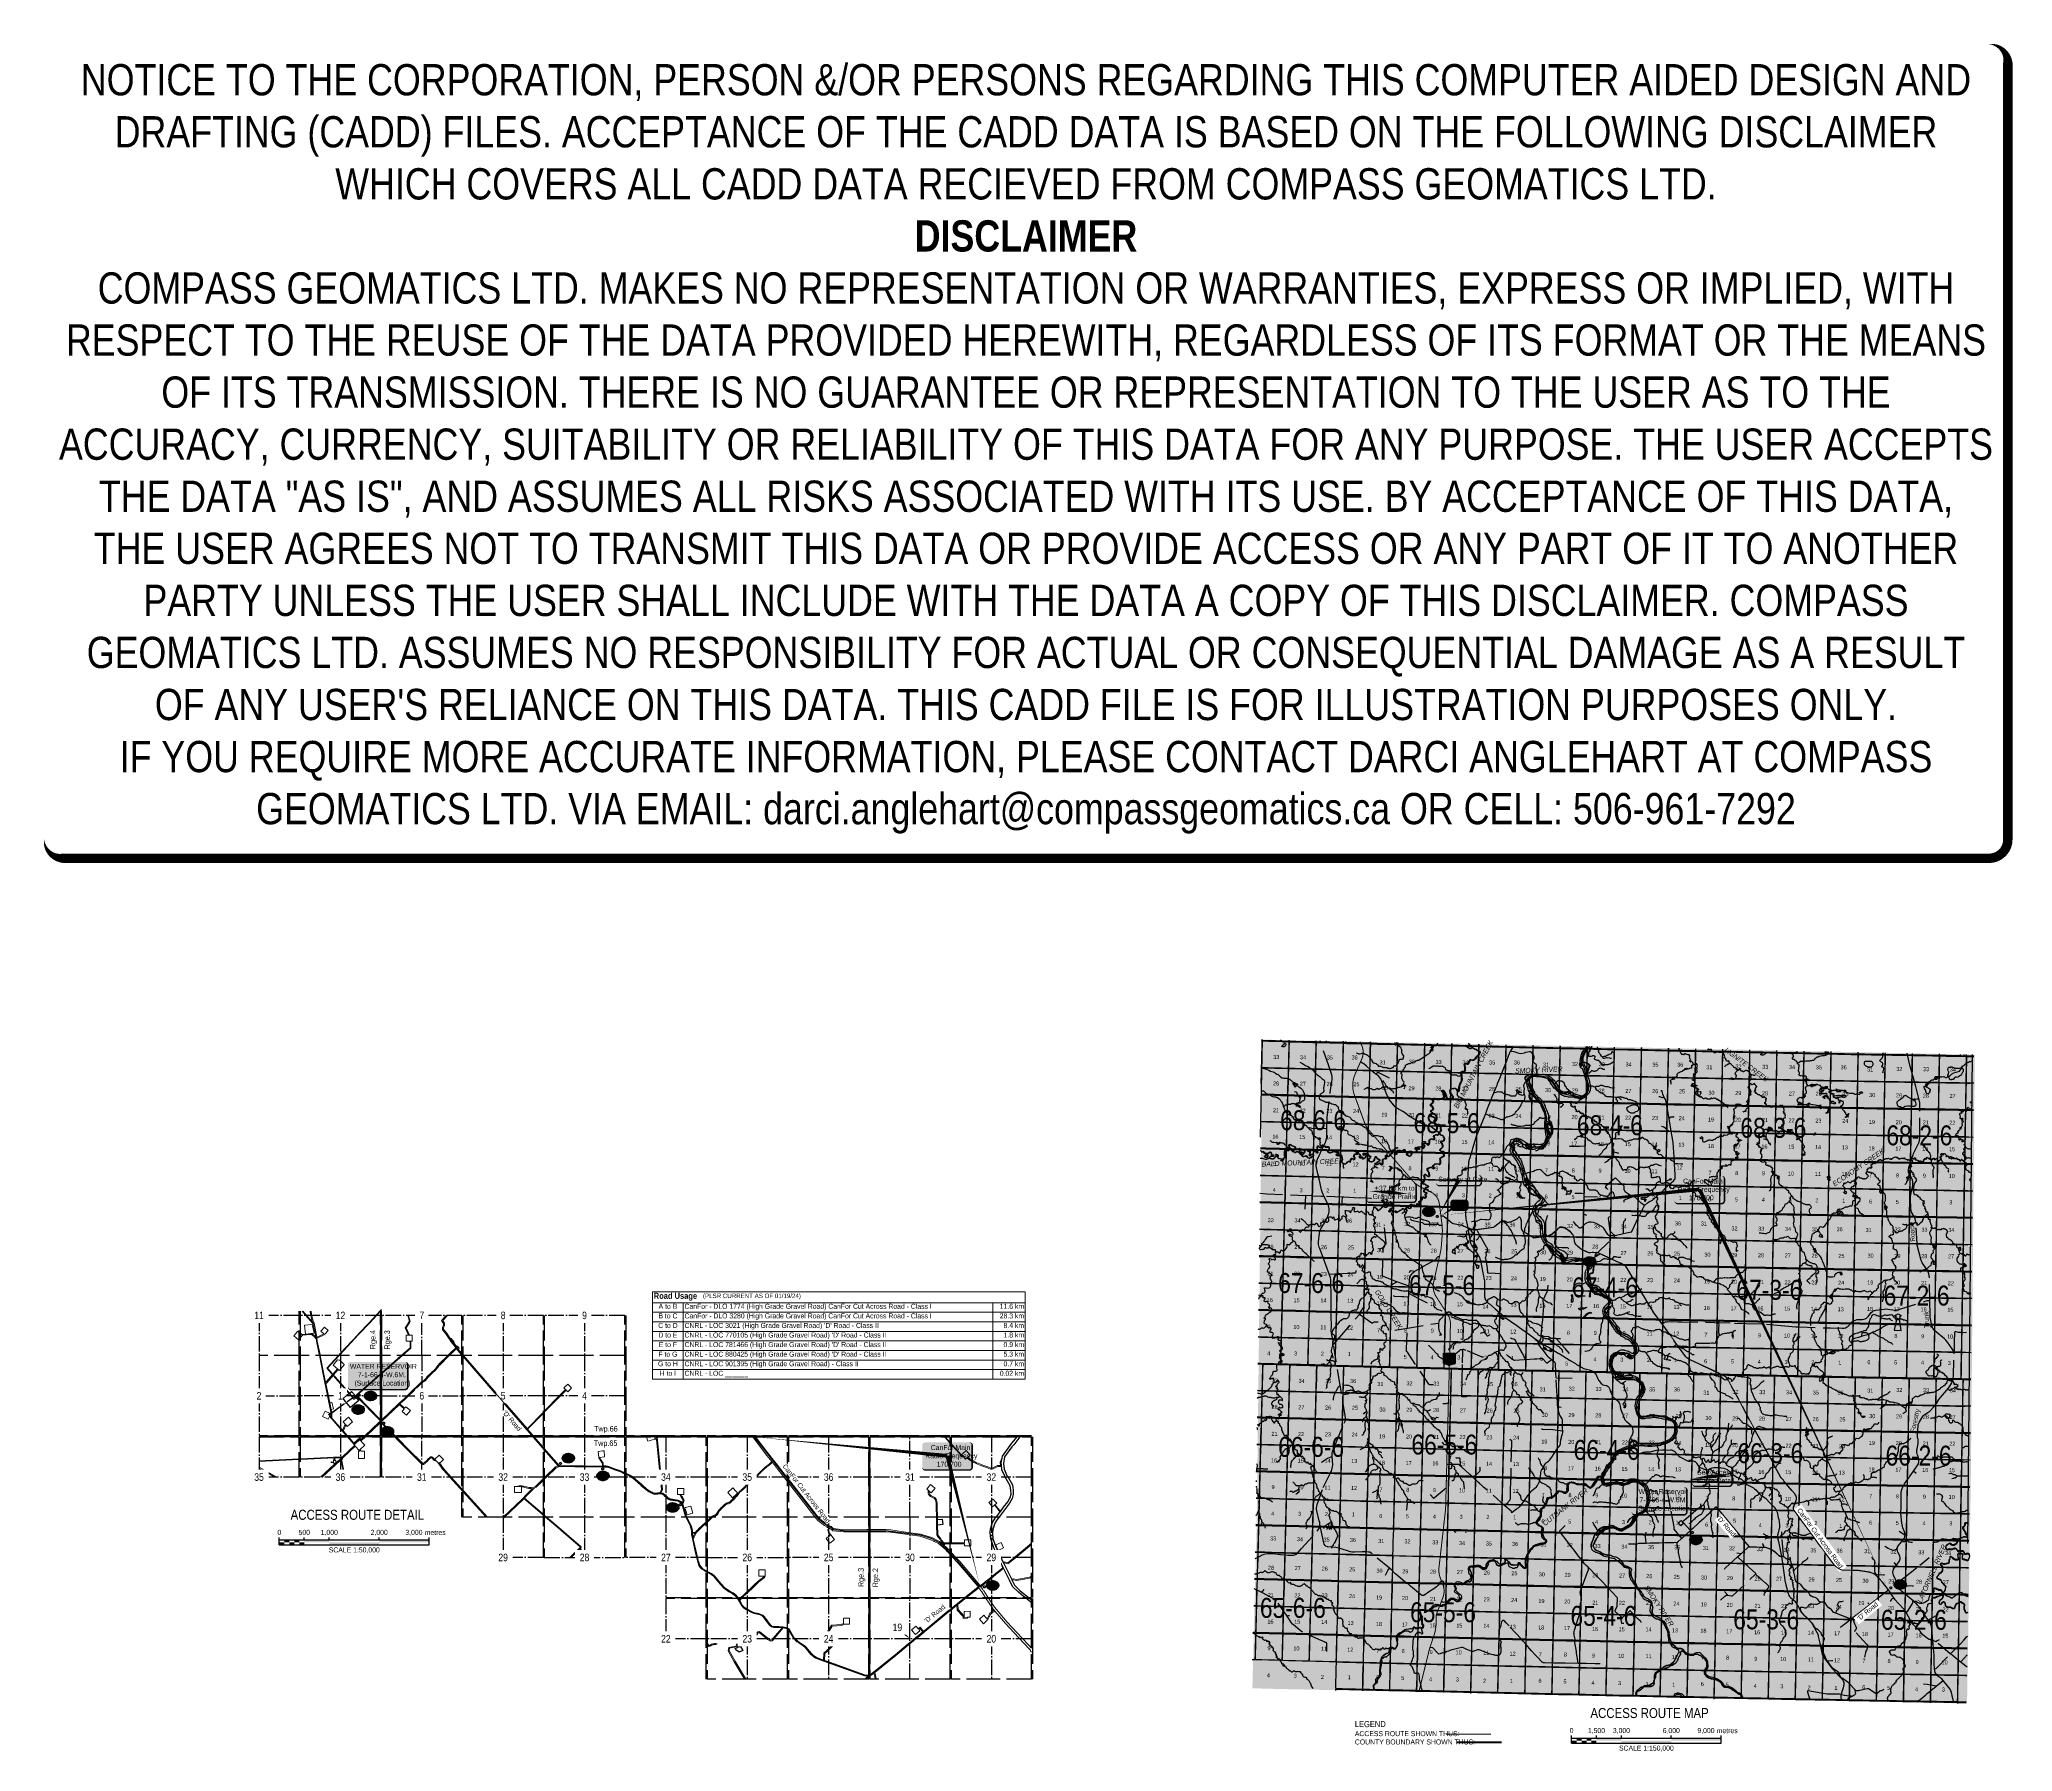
# Model space of a CAD drawing. Extents: x 406396 to 410344, y 6062839 to 6066265.
import ezdxf
from ezdxf.enums import TextEntityAlignment as Align

# ---------------------------------------------------------------- set-up
doc = ezdxf.new("R2010")
doc.units = 0
doc.header["$LTSCALE"] = 5
for name, pattern in [('BORDER2', [22.225, 6.35, -3.175, 6.35, -3.175, 0, -3.175]), ('DASHED2', [9.525, 6.35, -3.175]), ('foc-QUARTERLINE', [33, 25, -3, 2, -3]), ('foc-UNSURVEYED', [12.5, 10, -2.5])]:
    doc.linetypes.add(name, pattern=pattern)
doc.layers.get('Defpoints').update_dxf_attribs({"color": 9})
for name, color, linetype in [('30', 20, 'Continuous'), ('33', 20, 'Continuous'), ('39', 28, 'Continuous'), ('44', 7, 'Continuous'), ('55', 3, 'Continuous'), ('AS-SYMBOL', 7, 'Continuous'), ('AUX-LABELS', 1, 'Continuous'), ('CG-NOTES', 7, 'Continuous'), ('DETAIL-T', 7, 'Continuous'), ('L-2', 7, 'Continuous'), ('L-QSEC', 8, 'foc-QUARTERLINE'), ('L-SEC', 7, 'Continuous'), ('L-SECQ', 8, 'foc-QUARTERLINE'), ('L-USEC', 7, 'foc-UNSURVEYED'), ('MLL', 7, 'Continuous'), ('P-PROPOSED', 10, 'Continuous'), ('Quarters', 8, 'Continuous'), ('RDS', 35, 'Continuous'), ('RoadSeg', 57, 'DASHED2'), ('ROUTE-MAP-HWY', 2, 'Continuous'), ('S-7', 6, 'Continuous'), ('T-WATER', 160, 'Continuous'), ('T-WATER-T', 170, 'Continuous')]:
    doc.layers.add(name, color=color, linetype=linetype)
doc.layers.add('AS-COUNTY', color=7, linetype='BORDER2', lineweight=60, true_color=0xcc33ff)
doc.layers.add('AS-ROUTEMAP', color=35, linetype='Continuous', lineweight=0)
doc.layers.add('DISCLAIMER', color=7, linetype='Continuous', plot=False)
doc.layers.add('ROUTE-MAP-BACKGROUND-H', color=7, linetype='Continuous', true_color=0xf0ebff)
doc.styles.add('0', font='ARIALN.TTF')
doc.styles.add('100L', font='ARIALN.TTF', dxfattribs={"height": 11})
doc.styles.add('120', font='ARIALN.TTF', dxfattribs={"height": 13})
doc.styles.add('80', font='ARIALN.TTF', dxfattribs={"height": 10})
doc.styles.add('80CG', font='ARIALN.TTF', dxfattribs={"height": 10})
doc.styles.add('80LS', font='ARIALNI.TTF', dxfattribs={"height": 10})
doc.styles.add('80V', font='ARIALN.TTF', dxfattribs={"oblique": 20, "height": 2})
doc.styles.add('BOLD', font='ARIALNB.TTF')
doc.styles.add('TXT', font='ARIALN.TTF', dxfattribs={"height": 0.2})
doc.linetypes.add('TRACKS', pattern='A,3.81,[130,ltypeshp1.shx,S=6.35,R=0,X=0,Y=0],3.81', length=7.62)

# ---------------------------------------------------------------- blocks, each defined once
blk = doc.blocks.new('*U289')
at = {"color": 0}
for p, q in [((-150, 0), (-150, 15)), ((-150, 10), (150.2, 10)), ((-150, 0), (150.2, 0)), ((-100, 10), (-100, 15)), ((-50, 10), (-50, 15)), ((50, 10), (50, 15)), ((150.2, 0), (150.2, 15))]:
    blk.add_line(p, q, dxfattribs=at)
for points in [[(-150, 5), (-140, 5), (-150, 0), (-140, 0)], [(-140, 10), (-130, 10), (-140, 5), (-130, 5)], [(-130, 5), (-120, 5), (-130, 0), (-120, 0)], [(-120, 10), (-110, 10), (-120, 5), (-110, 5)], [(-110, 5), (-100, 5), (-110, 0), (-100, 0)], [(-100, 10), (-50, 10), (-100, 5), (-50, 5)], [(-50, 5), (50, 5), (-50, 0), (50, 0)], [(50, 10), (150.2, 10), (50, 5), (150.2, 5)]]:
    blk.add_solid(points, dxfattribs=at)
at = {"color": 0, "style": '80'}
blk.add_text('metres', height=10, dxfattribs=at).set_placement((162.2, 20), align=Align.CENTER)
at = {"color": 0, "char_height": 10, "style": '80'}
for s, insert, attachment_point in [('0', (-150, 30.2), 2), ('500', (-100, 30.2), 2), ('1,000', (-50, 30.2), 2), ('2,000', (50, 30.2), 2), ('3,000', (136.7, 30.2), 3), ('SCALE 1:50,000', (0.1, -5), 2)]:
    blk.add_mtext(s, dxfattribs=dict(at, insert=insert, attachment_point=attachment_point))
blk = doc.blocks.new('blk_hwy')
h = blk.add_hatch(color=255)
edge = h.paths.add_edge_path()
edge.add_line((-2.39, -1.5), (-2.39, 2.2))
edge.add_line((-2.39, 2.2), (2.39, 2.2))
edge.add_line((2.39, 2.2), (2.39, -1.5))
edge.add_arc((1.67, -1.47), 0.729, 267.03562, 357.75967, ccw=False)
edge.add_arc((1.99, -5.34), 3.16, 96.66228, 129.1626)
edge.add_arc((-1.99, -5.34), 3.16, 50.8374, 83.33772)
edge.add_arc((-1.67, -1.47), 0.729, 182.24033, 272.96438, ccw=False)
at = {"color": 0}
blk.add_lwpolyline([(-2.39, -1.5), (-2.39, 2.2), (2.39, 2.2), (2.39, -1.5, -0.41792), (1.63, -2.2, 0.142768), (0, -2.89, 0.142768), (-1.63, -2.2, -0.41792), (-2.39, -1.5)], format="xyb", dxfattribs=at)
at = {"color": 0, "style": '80V', "flags": 8}
blk.add_attdef('HWY', text='', height=2, dxfattribs=at).set_placement((0, 0), align=Align.MIDDLE_CENTER)
blk = doc.blocks.new('*U433')
at = {"color": 0}
for p, q in [((-150, 0), (-150, 15)), ((-150, 10), (150.2, 10)), ((-150, 0), (150.2, 0)), ((-100, 10), (-100, 15)), ((-50, 10), (-50, 15)), ((50, 10), (50, 15)), ((150.2, 0), (150.2, 15))]:
    blk.add_line(p, q, dxfattribs=at)
for points in [[(-150, 5), (-140, 5), (-150, 0), (-140, 0)], [(-140, 10), (-130, 10), (-140, 5), (-130, 5)], [(-130, 5), (-120, 5), (-130, 0), (-120, 0)], [(-120, 10), (-110, 10), (-120, 5), (-110, 5)], [(-110, 5), (-100, 5), (-110, 0), (-100, 0)], [(-100, 10), (-50, 10), (-100, 5), (-50, 5)], [(-50, 5), (50, 5), (-50, 0), (50, 0)], [(50, 10), (150.2, 10), (50, 5), (150.2, 5)]]:
    blk.add_solid(points, dxfattribs=at)
at = {"color": 0, "style": '80'}
blk.add_text('metres', height=10, dxfattribs=at).set_placement((162.2, 20), align=Align.CENTER)
at = {"color": 0, "char_height": 10, "style": '80'}
for s, insert, attachment_point in [('0', (-150, 30.2), 2), ('1,500', (-100, 30.2), 2), ('3,000', (-50, 30.2), 2), ('6,000', (50, 30.2), 2), ('9,000', (136.7, 30.2), 3), ('SCALE 1:150,000', (0.1, -5), 2)]:
    blk.add_mtext(s, dxfattribs=dict(at, insert=insert, attachment_point=attachment_point))
blk = doc.blocks.new('*T434')
at = {"layer": 'Defpoints', "color": 8, "linetype": 'ByBlock', "lineweight": 0, "transparency": 16777216}
for p, q in [((0, 0), (746, 0)), ((0, 0), (0, -175.1)), ((746, 0), (746, -175.1)), ((0, -22), (746, -22)), ((61.5, -22), (61.5, -175.1)), ((681, -22), (681, -175.1)), ((0, -41.1), (746, -41.1)), ((0, -60.2), (746, -60.2)), ((0, -79.4), (746, -79.4)), ((0, -98.5), (746, -98.5)), ((0, -117.7), (746, -117.7)), ((0, -136.8), (746, -136.8)), ((0, -156), (746, -156)), ((0, -175.1), (746, -175.1))]:
    blk.add_line(p, q, dxfattribs=at)
at = {"layer": 'CG-NOTES', "color": 154, "transparency": 16777216, "insert": (2.5, -2.3), "char_height": 11.991, "width": 740.982, "attachment_point": 1, "style": 'BOLD'}
blk.add_mtext('\\A1;{\\C14;Road Usage  \\fArial Narrow|b0|i0|c0|p34;\\H0.75x;\\C256; (PLSR CURRENT AS OF 01/19/24)}', dxfattribs=at)
at = {"layer": 'CG-NOTES', "transparency": 16777216, "style": '0'}
for s, insert, char_height, width, attachment_point in [('A to B', (30.8, -24.3), 9.99, 56.523, 2), ('CanFor - DLO 1774 (High Grade Gravel Road) CanFor Cut Across Road - Class I', (64, -24.3), 9.992, 614.515, 1), ('11.6 km', (743.5, -24.3), 9.99, 59.953, 3), ('C to D', (30.8, -62.6), 9.99, 56.523, 2), ('B to C', (30.8, -43.4), 9.99, 56.523, 2), ('CanFor - DLO 3280 (High Grade Gravel Road) CanFor Cut Across Road - Class I', (64, -43.4), 9.992, 614.515, 1), ("CNRL - LOC 3021 (High Grade Gravel Road) 'D' Road - Class II", (64, -62.6), 9.992, 614.515, 1), ('28.3 km', (743.5, -43.4), 9.99, 59.953, 3), ('8.4 km', (743.5, -62.6), 9.99, 59.953, 3), ('D to E', (30.8, -81.7), 9.99, 56.523, 2), ('E to F', (30.8, -100.9), 9.99, 56.523, 2), ("CNRL - LOC 770105 (High Grade Gravel Road) 'D' Road - Class II", (64, -81.7), 9.992, 614.515, 1), ("CNRL - LOC 781466 (High Grade Gravel Road) 'D' Road - Class II", (64, -100.9), 9.992, 614.515, 1), ('0.9 km', (743.5, -100.9), 9.99, 59.953, 3), ('1.8 km', (743.5, -81.7), 9.99, 59.953, 3), ('G to H', (30.8, -139.2), 9.99, 56.523, 2), ('F to G', (30.8, -120), 9.99, 56.523, 2), ("CNRL - LOC 880425 (High Grade Gravel Road) 'D' Road - Class II", (64, -120), 9.992, 614.515, 1), ('CNRL - LOC 901395 (High Grade Gravel Road) - Class II', (64, -139.2), 9.992, 614.515, 1), ('0.02 km', (743.5, -158.3), 9.99, 59.953, 3), ('5.3 km', (743.5, -120), 9.99, 59.953, 3), ('0.7 km', (743.5, -139.2), 9.99, 59.953, 3), ('H to I', (30.8, -158.3), 9.99, 56.523, 2), ('CNRL - LOC ______', (64, -158.3), 9.992, 614.515, 1)]:
    blk.add_mtext(s, dxfattribs=dict(at, insert=insert, char_height=char_height, width=width, attachment_point=attachment_point))
blk = doc.blocks.new('*U432')
h = blk.add_hatch(color=255)
edge = h.paths.add_edge_path()
edge.add_line((-34, -20), (34, -20))
edge.add_arc((34, -14), 6, 270, 360)
edge.add_line((40, -14), (40, 12.5))
edge.add_arc((34, 12.5), 6, 0, 90)
edge.add_line((34, 18.5), (-34, 18.5))
edge.add_arc((-34, 12.5), 6, 90, 180)
edge.add_line((-40, 12.5), (-40, -14))
edge.add_arc((-34, -14), 6, 180, 270)
at = {"color": 1, "flags": 128}
for points in [[(-42.1, -5.1, 0, 7.5, 0), (0, 0, 0, 0, 0)], [(43.4, 0.5, 0, 7.5, 0), (0, 0, 0, 0, 0)]]:
    blk.add_lwpolyline(points, format="xyseb", dxfattribs=at)
blk.add_lwpolyline([(-34, -20, 3, 3, 0), (34, -20, 3, 3, 0.414214), (40, -14, 3, 3, 0), (40, 12.5, 3, 0, 0.414214), (34, 18.5, 0, 0, 0), (-34, 18.5, 0, 0, 0.414214), (-40, 12.5, 0, 0, 0), (-40, -14, 0, 3, 0.414214)], format="xyseb", close=True, dxfattribs=at)
at = {"color": 1, "style": '80'}
blk.add_attdef('ENTER_TEXT_001', (-26.8, -4.9), '', height=10, dxfattribs=at)
blk = doc.blocks.new('AA')
at = {"const_width": 4}
blk.add_lwpolyline([(-1, 0, 1), (1, 0, 1)], format="xyb", close=True, dxfattribs=at)
blk.add_circle((0, 0), 2)
blk = doc.blocks.new('Route_Letters')
h = blk.add_hatch(color=255)
h.dxf.hatch_style = 1
edge = h.paths.add_edge_path()
edge.add_ellipse((-0.1, 0.5), major_axis=(-12, 0), ratio=0.789318, start_angle=0, end_angle=360)
at = {"color": 5}
blk.add_open_spline([(-12.3, 0.5), (-12.3, -0.3), (-12.2, -1), (-11.7, -2.8), (-11.1, -3.9), (-9.6, -5.8), (-8.5, -6.7), (-6.2, -8), (-4.9, -8.5), (-2.1, -9.2), (-0.7, -9.3), (2.2, -9.1), (3.6, -8.8), (6.3, -7.9), (7.5, -7.2), (9.5, -5.6), (10.4, -4.6), (11.6, -2.5), (12, -1.4), (12.2, 0.9), (12, 2.1), (11.2, 4.3), (10.5, 5.4), (8.8, 7.2), (7.7, 8), (5.3, 9.2), (3.9, 9.7), (1.1, 10.2), (-0.4, 10.2), (-3.2, 9.9), (-4.6, 9.6), (-7.2, 8.5), (-8.3, 7.7), (-10.2, 6), (-11, 5), (-12, 2.9), (-12.3, 1.7), (-12.3, 0.5), (-12.3, 0.5), (-12.3, 0.5)], degree=3, knots=[0, 0, 0, 0, 0.219529, 0.219529, 0.575727, 0.575727, 0.931924, 0.931924, 1.288121, 1.288121, 1.644318, 1.644318, 2.000515, 2.000515, 2.356712, 2.356712, 2.712909, 2.712909, 3.069107, 3.069107, 3.425304, 3.425304, 3.781501, 3.781501, 4.137698, 4.137698, 4.493895, 4.493895, 4.850092, 4.850092, 5.20629, 5.20629, 5.562487, 5.562487, 5.918684, 5.918684, 6.274881, 6.274881, 6.283185, 6.283185, 6.283185, 6.283185], dxfattribs=at)
at = {"color": 14, "style": 'BOLD'}
blk.add_attdef('A', text='', height=9.5, dxfattribs=at).set_placement((0.2, 1), align=Align.MIDDLE)
blk = doc.blocks.new('*U430')
h = blk.add_hatch(color=255)
edge = h.paths.add_edge_path()
edge.add_line((-44, -28.5), (44, -28.5))
edge.add_arc((44, -22.5), 6, 270, 360)
edge.add_line((50, -22.5), (50, 21))
edge.add_arc((44, 21), 6, 0, 90)
edge.add_line((44, 27), (-44, 27))
edge.add_arc((-44, 21), 6, 90, 180)
edge.add_line((-50, 21), (-50, -22.5))
edge.add_arc((-44, -22.5), 6, 180, 270)
at = {"color": 1, "flags": 128}
for points in [[(-382.6, 37.6, 0, 7.5, 0), (0, 0, 0, 0, 0)], [(65.2, -260.3, 0, 7.5, 0), (0, 0, 0, 0, 0)]]:
    blk.add_lwpolyline(points, format="xyseb", dxfattribs=at)
blk.add_lwpolyline([(-44, -28.5, 3, 3, 0), (44, -28.5, 3, 3, 0.414214), (50, -22.5, 3, 3, 0), (50, 21, 3, 0, 0.414214), (44, 27, 0, 0, 0), (-44, 27, 0, 0, 0.414214), (-50, 21, 0, 0, 0), (-50, -22.5, 0, 3, 0.414214)], format="xyseb", close=True, dxfattribs=at)
at = {"color": 1, "style": '80'}
blk.add_attdef('ENTER_TEXT_001', (-26.8, -4.9), '', height=10, dxfattribs=at)
blk = doc.blocks.new('*U427')
h = blk.add_hatch(color=255)
edge = h.paths.add_edge_path()
edge.add_line((-44, -28.5), (44, -28.5))
edge.add_arc((44, -22.5), 6, 270, 360)
edge.add_line((50, -22.5), (50, 21))
edge.add_arc((44, 21), 6, 0, 90)
edge.add_line((44, 27), (-44, 27))
edge.add_arc((-44, 21), 6, 90, 180)
edge.add_line((-50, 21), (-50, -22.5))
edge.add_arc((-44, -22.5), 6, 180, 270)
at = {"color": 1, "flags": 128}
for points in [[(-517.6, -51.8, 0, 7.5, 0), (0, 0, 0, 0, 0)], [(378.2, -801.6, 0, 7.5, 0), (0, 0, 0, 0, 0)]]:
    blk.add_lwpolyline(points, format="xyseb", dxfattribs=at)
blk.add_lwpolyline([(-44, -28.5, 3, 3, 0), (44, -28.5, 3, 3, 0.414214), (50, -22.5, 3, 3, 0), (50, 21, 3, 0, 0.414214), (44, 27, 0, 0, 0), (-44, 27, 0, 0, 0.414214), (-50, 21, 0, 0, 0), (-50, -22.5, 0, 3, 0.414214)], format="xyseb", close=True, dxfattribs=at)
at = {"color": 1, "style": '80'}
blk.add_attdef('ENTER_TEXT_001', (-26.8, -4.9), '', height=10, dxfattribs=at)
blk = doc.blocks.new('*U428')
h = blk.add_hatch(color=255)
edge = h.paths.add_edge_path()
edge.add_line((-44, -20), (44, -20))
edge.add_arc((44, -14), 6, 270, 360)
edge.add_line((50, -14), (50, 12.5))
edge.add_arc((44, 12.5), 6, 0, 90)
edge.add_line((44, 18.5), (-44, 18.5))
edge.add_arc((-44, 12.5), 6, 90, 180)
edge.add_line((-50, 12.5), (-50, -14))
edge.add_arc((-44, -14), 6, 180, 270)
at = {"color": 1, "flags": 128}
blk.add_lwpolyline([(-44, -20, 3, 3, 0), (44, -20, 3, 3, 0.414214), (50, -14, 3, 3, 0), (50, 12.5, 3, 0, 0.414214), (44, 18.5, 0, 0, 0), (-44, 18.5, 0, 0, 0.414214), (-50, 12.5, 0, 0, 0), (-50, -14, 0, 3, 0.414214)], format="xyseb", close=True, dxfattribs=at)
for points in [[(-43.4, 2.6, 0, 7.5, 0), (0, 0, 0, 0, 0)], [(35.3, -3.3, 0, 7.5, 0), (0, 0, 0, 0, 0)]]:
    blk.add_lwpolyline(points, format="xyseb", dxfattribs=at)
at = {"color": 1, "style": '80'}
blk.add_attdef('ENTER_TEXT_001', (-26.8, -4.9), '', height=10, dxfattribs=at)
blk = doc.blocks.new('*U429')
h = blk.add_hatch(color=255)
edge = h.paths.add_edge_path()
edge.add_line((-11.5, -11.5), (11.5, -11.5))
edge.add_arc((11.5, -5.5), 6, 270, 360)
edge.add_line((17.5, -5.5), (17.5, 4))
edge.add_arc((11.5, 4), 6, 0, 90)
edge.add_line((11.5, 10), (-11.5, 10))
edge.add_arc((-11.5, 4), 6, 90, 180)
edge.add_line((-17.5, 4), (-17.5, -5.5))
edge.add_arc((-11.5, -5.5), 6, 180, 270)
at = {"color": 1, "flags": 128}
for points in [[(-35.6, -21.8, 0, 7.5, 0), (0, 0, 0, 0, 0)], [(-9.5, -3.3, 0, 7.5, 0), (0, 0, 0, 0, 0)]]:
    blk.add_lwpolyline(points, format="xyseb", dxfattribs=at)
blk.add_lwpolyline([(-11.5, -11.5, 3, 3, 0), (11.5, -11.5, 3, 3, 0.414214), (17.5, -5.5, 3, 3, 0), (17.5, 4, 3, 0, 0.414214), (11.5, 10, 0, 0, 0), (-11.5, 10, 0, 0, 0.414214), (-17.5, 4, 0, 0, 0), (-17.5, -5.5, 0, 3, 0.414214)], format="xyseb", close=True, dxfattribs=at)
at = {"color": 1, "style": '80'}
blk.add_attdef('ENTER_TEXT_001', (-26.8, -4.9), '', height=10, dxfattribs=at)
blk = doc.blocks.new('TOP')
at = {"layer": '55', "color": 7, "linetype": 'Continuous'}
for p, q in [((-81.811, 11.466), (-207.659, -655.574)), ((207.658, -655.574), (82.336, 8.686)), ((-207.659, -655.574), (207.658, -655.574))]:
    blk.add_line(p, q, dxfattribs=at)
at = {"layer": '55', "color": 81, "linetype": 'Continuous'}
for p, q in [((-191.015, 238.254), (0, 331.326)), ((-172.413, 198.627), (-191.015, 238.254)), ((-172.413, 198.627), (-120.499, 222.996)), ((-120.5, -4.924), (-120.499, 222.996)), ((0, 331.326), (191.017, 238.253)), ((120.5, -4.924), (120.5, 222.996)), ((120.5, 222.996), (172.413, 198.625)), ((172.413, 198.625), (191.017, 238.253)), ((-120.5, -4.924), (120.5, -4.924))]:
    blk.add_line(p, q, dxfattribs=at)
blk = doc.blocks.new('*U440')
h = blk.add_hatch(color=255)
edge = h.paths.add_edge_path()
edge.add_line((-54, -28.5), (54, -28.5))
edge.add_arc((54, -22.5), 6, 270, 360)
edge.add_line((60, -22.5), (60, 21))
edge.add_arc((54, 21), 6, 0, 90)
edge.add_line((54, 27), (-54, 27))
edge.add_arc((-54, 21), 6, 90, 180)
edge.add_line((-60, 21), (-60, -22.5))
edge.add_arc((-54, -22.5), 6, 180, 270)
at = {"color": 14, "flags": 128}
blk.add_lwpolyline([(-54, -28.5, 3, 3, 0), (54, -28.5, 3, 3, 0.414214), (60, -22.5, 3, 3, 0), (60, 21, 3, 0, 0.414214), (54, 27, 0, 0, 0), (-54, 27, 0, 0, 0.414214), (-60, 21, 0, 0, 0), (-60, -22.5, 0, 3, 0.414214)], format="xyseb", close=True, dxfattribs=at)
at = {"color": 14, "style": '80'}
blk.add_attdef('ENTER_TEXT_001', (-26.8, -4.9), '', height=10, dxfattribs=at)
blk = doc.blocks.new('*U439')
h = blk.add_hatch(color=255)
edge = h.paths.add_edge_path()
edge.add_line((-49, -28.5), (49, -28.5))
edge.add_arc((49, -22.5), 6, 270, 360)
edge.add_line((55, -22.5), (55, 21))
edge.add_arc((49, 21), 6, 0, 90)
edge.add_line((49, 27), (-49, 27))
edge.add_arc((-49, 21), 6, 90, 180)
edge.add_line((-55, 21), (-55, -22.5))
edge.add_arc((-49, -22.5), 6, 180, 270)
at = {"color": 14, "flags": 128}
blk.add_lwpolyline([(-49, -28.5, 3, 3, 0), (49, -28.5, 3, 3, 0.414214), (55, -22.5, 3, 3, 0), (55, 21, 3, 0, 0.414214), (49, 27, 0, 0, 0), (-49, 27, 0, 0, 0.414214), (-55, 21, 0, 0, 0), (-55, -22.5, 0, 3, 0.414214)], format="xyseb", close=True, dxfattribs=at)
at = {"color": 14, "style": '80'}
blk.add_attdef('ENTER_TEXT_001', (-26.8, -4.9), '', height=10, dxfattribs=at)
blk = doc.blocks.new('*U441')
h = blk.add_hatch(color=255)
edge = h.paths.add_edge_path()
edge.add_line((-39, -11.5), (39, -11.5))
edge.add_arc((39, -5.5), 6, 270, 360)
edge.add_line((45, -5.5), (45, 4))
edge.add_arc((39, 4), 6, 0, 90)
edge.add_line((39, 10), (-39, 10))
edge.add_arc((-39, 4), 6, 90, 180)
edge.add_line((-45, 4), (-45, -5.5))
edge.add_arc((-39, -5.5), 6, 180, 270)
at = {"color": 1, "flags": 128}
blk.add_lwpolyline([(-39, -11.5, 3, 3, 0), (39, -11.5, 3, 3, 0.414214), (45, -5.5, 3, 3, 0), (45, 4, 3, 0, 0.414214), (39, 10, 0, 0, 0), (-39, 10, 0, 0, 0.414214), (-45, 4, 0, 0, 0), (-45, -5.5, 0, 3, 0.414214)], format="xyseb", close=True, dxfattribs=at)
for points in [[(-39.8, -69.9, 0, 7.5, 0), (0, 0, 0, 0, 0)], [(-9.5, -3.3, 0, 7.5, 0), (0, 0, 0, 0, 0)]]:
    blk.add_lwpolyline(points, format="xyseb", dxfattribs=at)
at = {"color": 1, "style": '80'}
blk.add_attdef('ENTER_TEXT_001', (-26.8, -4.9), '', height=10, dxfattribs=at)
blk = doc.blocks.new('Disclaimer_Legal')
at = {"layer": 'DISCLAIMER', "color": 254, "flags": 128}
blk.add_lwpolyline([(-3612.9, -1104.6, 37.5, 37.5, 0), (4096.1, -1104.6, 37.5, 37.5, 0.414214), (4171.1, -1029.6, 37.5, 37.5, 0), (4171.1, 2078.7, 37.5, 0, 0.414214), (4096.1, 2153.7, 0, 0, 0), (-3612.9, 2153.7, 0, 0, 0.414214), (-3687.9, 2078.7, 0, 0, 0), (-3687.9, -1029.6, 0, 37.5, 0.414214)], format="xyseb", close=True, dxfattribs=at)
at = {"layer": 'DISCLAIMER', "color": 254, "insert": (241.6, 533.9), "char_height": 125, "width": 7717.568, "attachment_point": 5, "style": '80'}
blk.add_mtext('NOTICE TO THE CORPORATION, PERSON &/OR PERSONS REGARDING THIS COMPUTER AIDED DESIGN AND DRAFTING (CADD) FILES. ACCEPTANCE OF THE CADD DATA IS BASED ON THE FOLLOWING DISCLAIMER WHICH COVERS ALL CADD DATA RECIEVED FROM COMPASS GEOMATICS LTD.\\P{\\fArial Narrow|b1|i0|c0|p34;DISCLAIMER}\\PCOMPASS GEOMATICS LTD. MAKES NO REPRESENTATION OR WARRANTIES, EXPRESS OR IMPLIED, WITH RESPECT TO THE REUSE OF THE DATA PROVIDED HEREWITH, REGARDLESS OF ITS FORMAT OR THE MEANS OF ITS TRANSMISSION. THERE IS NO GUARANTEE OR REPRESENTATION TO THE USER AS TO THE ACCURACY, CURRENCY, SUITABILITY OR RELIABILITY OF THIS DATA FOR ANY PURPOSE. THE USER ACCEPTS THE DATA "AS IS", AND ASSUMES ALL RISKS ASSOCIATED WITH ITS USE. BY ACCEPTANCE OF THIS DATA, THE USER AGREES NOT TO TRANSMIT THIS DATA OR PROVIDE ACCESS OR ANY PART OF IT TO ANOTHER PARTY UNLESS THE USER SHALL INCLUDE WITH THE DATA A COPY OF THIS DISCLAIMER. COMPASS GEOMATICS LTD. ASSUMES NO RESPONSIBILITY FOR ACTUAL OR CONSEQUENTIAL DAMAGE AS A RESULT OF ANY USER\'S RELIANCE ON THIS DATA. THIS CADD FILE IS FOR ILLUSTRATION PURPOSES ONLY.\\PIF YOU REQUIRE MORE ACCURATE INFORMATION, PLEASE CONTACT DARCI ANGLEHART AT COMPASS GEOMATICS LTD. VIA EMAIL: darci.anglehart@compassgeomatics.ca OR CELL: 506-961-7292', dxfattribs=at)

msp = doc.modelspace()

# ---------------------------------------------------------------- hatches: boundary and pattern name
at = {"layer": 'ROUTE-MAP-BACKGROUND-H'}
h = msp.add_hatch(color=256, dxfattribs=at)
h.dxf.hatch_style = 1
h.paths.add_polyline_path([(410258.7, 6063255.6), (410260.6, 6063368.3), (410268.8, 6064233.9), (408843.4, 6064264), (408831.8, 6063293), (408823.1, 6062966), (408855.6, 6062965.1), (408869, 6062964.7), (410253.2, 6062935.5)])

# ---------------------------------------------------------------- linework, layer by layer
at = {"layer": '30', "color": 4, "linetype": 'Continuous'}
for points in [[(409196.3, 6063131.7), (409198.4, 6063130.7), (409199, 6063130.5), (409199.6, 6063130.2), (409200.4, 6063129.7)], [(409200.5, 6063131.5), (409200.4, 6063131.5), (409199.5, 6063131.7), (409199.1, 6063131.8), (409198.8, 6063131.8), (409196.9, 6063132.4)], [(409688.4, 6062948.9), (409688.1, 6062949.4), (409687, 6062950), (409686.1, 6062950.7), (409685.5, 6062951.7), (409684.5, 6062952.5), (409682.7, 6062954), (409681.6, 6062954.6), (409677.5, 6062955.6), (409676, 6062955.9), (409674.4, 6062956), (409672.9, 6062955.9), (409671.5, 6062955.6), (409669.1, 6062954.6), (409668.1, 6062953.9), (409667.4, 6062952.9), (409667, 6062951.7), (409666.4, 6062950.6), (409666.3, 6062949.4)], [(409683.2, 6062949), (409681.4, 6062950.8), (409680.8, 6062951.9), (409679.8, 6062952.6), (409678.7, 6062953.2), (409677.3, 6062953.6), (409675.7, 6062953.8), (409674.1, 6062953.8), (409672.7, 6062953.6), (409671.5, 6062953.2), (409670.6, 6062952.4), (409669.8, 6062951.5), (409669.3, 6062950.3), (409669.3, 6062949.4)]]:
    msp.add_lwpolyline(points, dxfattribs=at)
at = {"layer": '39', "linetype": 'TRACKS', "ltscale": 0.1, "flags": 128}
for points in [[(409344.7, 6064250.4), (409340.8, 6064243.7), (409339.7, 6064241.8), (409335.3, 6064230.7), (409332.4, 6064223.4), (409332.1, 6064222.7), (409325.4, 6064205.9), (409317.6, 6064186.2), (409313.2, 6064175.4), (409312.2, 6064172.8), (409312, 6064172.3), (409310.3, 6064168.1), (409302.5, 6064148.6), (409300.5, 6064143.8), (409293.2, 6064125.3), (409290, 6064117.3), (409288, 6064112.3), (409270.9, 6064069.8), (409270.4, 6064067.8), (409266.9, 6064056.6), (409263.7, 6064045.9), (409262.2, 6064041), (409258.2, 6064027.6), (409256.6, 6064022.4), (409256.2, 6064021), (409255.9, 6064018.5), (409255.8, 6064018), (409255.8, 6064017.4), (409254.4, 6063996.1), (409254, 6063989.5), (409253.7, 6063984.5), (409252.4, 6063963.3), (409252.2, 6063961), (409251.5, 6063950.1), (409251.1, 6063943.1), (409249.4, 6063915.8), (409249.4, 6063913.9), (409249.7, 6063911.2), (409250, 6063909.1), (409250.6, 6063905.7), (409254, 6063887.1), (409255.7, 6063877.7), (409257.4, 6063867.8), (409258.1, 6063864.2)], [(409272, 6063836.8), (409271.3, 6063838.8), (409271.2, 6063839.9), (409271.2, 6063840.9), (409271.6, 6063842), (409271.7, 6063842.4), (409272.9, 6063844.9), (409272.9, 6063847.2), (409272.8, 6063847.9), (409272.1, 6063849.4), (409267.6, 6063856.6), (409266.8, 6063857.8), (409266.3, 6063858.5), (409265.2, 6063859.4), (409264.4, 6063859.9), (409261.5, 6063861), (409260.4, 6063861.5), (409259.9, 6063862), (409259.1, 6063862.6), (409258.1, 6063864.2), (409258.5, 6063862.1), (409259, 6063859.5), (409259.9, 6063856.6), (409261, 6063854), (409262.3, 6063851.5), (409264.2, 6063848.7), (409268.1, 6063842.8), (409272, 6063836.8), (409275.4, 6063831.6), (409276.5, 6063829.7), (409277.5, 6063827.8), (409278.6, 6063825.2), (409279.5, 6063822.3), (409284.4, 6063797), (409284.9, 6063794.8), (409285.7, 6063790.5), (409286.6, 6063786.4), (409287.6, 6063781.2), (409287.8, 6063779.9), (409287.9, 6063777.6), (409287.9, 6063777.1), (409287.7, 6063770.2), (409287.4, 6063751.5), (409287.7, 6063749.3), (409288, 6063747.6), (409288.8, 6063745.1), (409289.2, 6063744), (409290.1, 6063742.5), (409291.3, 6063740.7), (409292.6, 6063739.2), (409294.1, 6063737.8), (409295.1, 6063736.8), (409297.3, 6063735), (409309.1, 6063725.1), (409322.4, 6063714), (409329.3, 6063708.2), (409339.8, 6063700.7), (409352.1, 6063691.9), (409357.7, 6063687.9), (409378.6, 6063673), (409386.1, 6063667.4), (409391.2, 6063663.8), (409395.2, 6063661.4), (409396.8, 6063660.3), (409402.8, 6063656.6), (409403.5, 6063656.1), (409413.2, 6063650.2), (409417.1, 6063647.8), (409435.1, 6063636.7), (409436.8, 6063635.6), (409458.9, 6063622.2), (409469.4, 6063615.7), (409471.8, 6063614.2), (409480.3, 6063609), (409482.8, 6063607.6), (409483.1, 6063607.4), (409486.7, 6063605.9), (409491.8, 6063604.3), (409497.4, 6063603.1), (409501.3, 6063601.9), (409503.6, 6063600.8), (409504.6, 6063600.2), (409506.5, 6063598.7), (409508.2, 6063597), (409509.7, 6063595.1), (409511, 6063593), (409512.5, 6063589.6), (409513, 6063588.4), (409515.1, 6063583.7), (409515.7, 6063582.7), (409516.4, 6063581.7), (409521, 6063576.1), (409522.8, 6063574.6), (409524.7, 6063573.5), (409525, 6063573.4), (409527.5, 6063572.6), (409531.7, 6063571.6), (409533, 6063571.2), (409535.1, 6063569.9), (409536, 6063569.1), (409536.7, 6063568.2), (409537.3, 6063567.1), (409537.8, 6063566), (409538.6, 6063563.4), (409538.8, 6063562), (409539.2, 6063560.7), (409540.1, 6063558.3), (409542.2, 6063553.6), (409543.8, 6063550.2), (409544.6, 6063549.3), (409545, 6063548.9), (409545.3, 6063548.6), (409545.4, 6063548.4), (409547.2, 6063546.9), (409551.2, 6063544), (409553.8, 6063541.6), (409555.4, 6063539.9), (409556.1, 6063538.9), (409556.7, 6063537.8), (409557.7, 6063535.5), (409558.5, 6063532.9), (409559.1, 6063530.2), (409560, 6063526.1), (409560.9, 6063522), (409562.3, 6063518.4), (409564, 6063515), (409564.5, 6063513.8), (409564.8, 6063512.5), (409565.2, 6063511.2), (409565.5, 6063509.9), (409566.8, 6063506.2), (409568.7, 6063502.9), (409570.3, 6063501.2), (409571.1, 6063500.3), (409572, 6063499.5), (409574.4, 6063497.8), (409575.1, 6063497.3), (409579.1, 6063494), (409580.4, 6063492.4), (409581.4, 6063491), (409582.3, 6063489.3), (409583.1, 6063487.6), (409583.6, 6063486.2), (409584.1, 6063483.9), (409584.4, 6063482.4), (409584.4, 6063481), (409584.3, 6063478.1), (409583.9, 6063476.1), (409583.5, 6063474.4), (409582.8, 6063472.8), (409581.8, 6063470.8), (409578.5, 6063464.5), (409577.6, 6063462.5), (409576.9, 6063460.6), (409576.5, 6063458.9), (409576.3, 6063457), (409576.3, 6063455.4), (409576.5, 6063453.5), (409576.7, 6063452.6), (409577.3, 6063450.1), (409577.9, 6063448.2), (409578.3, 6063447.3), (409579.7, 6063444.7), (409581.2, 6063442.4), (409582.3, 6063441.3), (409583.5, 6063440.2), (409585, 6063439.1), (409587.3, 6063437.9), (409589, 6063437.1), (409591.9, 6063436.3), (409597.1, 6063436), (409599.9, 6063436.5), (409600.5, 6063436.6), (409602.5, 6063437.2), (409602.8, 6063437.2), (409603, 6063437.3), (409606, 6063438.2), (409608.8, 6063438.7), (409610.5, 6063438.8), (409615.4, 6063438.8), (409619.1, 6063439), (409621.7, 6063439.5), (409629, 6063441.9), (409631.6, 6063442.5), (409643.3, 6063443.3), (409645.7, 6063443.2), (409647.2, 6063443.1), (409653.3, 6063442.7), (409659.6, 6063443.2), (409662.5, 6063442.9), (409664.6, 6063442.1), (409665.9, 6063441.4), (409666.5, 6063441.1), (409667, 6063440.7), (409668.2, 6063439.6), (409669.3, 6063438.3), (409675.2, 6063431.6), (409676.3, 6063430.7), (409678.6, 6063429), (409679.8, 6063428.3), (409692.4, 6063421.8), (409693.7, 6063421.3), (409694.8, 6063420.8), (409696, 6063420.6), (409697.1, 6063420.5), (409698.3, 6063420.5), (409702.8, 6063420.9), (409704.1, 6063420.9), (409705.5, 6063420.8), (409706.9, 6063420.5), (409707.9, 6063420), (409709, 6063419.5), (409709.9, 6063418.8), (409711, 6063417.8), (409711.9, 6063416.7), (409714.7, 6063412.2), (409715.9, 6063410.4), (409716.6, 6063409.7), (409718, 6063408.5), (409719.4, 6063407.8), (409723.6, 6063406), (409729, 6063403.7), (409731.5, 6063403.2), (409733.5, 6063403.2), (409735.7, 6063403.9), (409737.8, 6063405), (409739.7, 6063405.6), (409741.5, 6063406.5), (409743.4, 6063407.1), (409746.7, 6063407.5), (409748.6, 6063407.6), (409752.1, 6063407.9), (409753.1, 6063408), (409757.5, 6063407.9), (409759.3, 6063407.8), (409761.5, 6063407.4), (409761.8, 6063407.4), (409766.8, 6063406.2), (409773, 6063403.7), (409774.8, 6063402.6), (409776.2, 6063401.5), (409777.7, 6063400), (409778.9, 6063398.5), (409783.9, 6063394.3), (409790.3, 6063389.5), (409792.5, 6063388.3), (409796.8, 6063386.7), (409799.2, 6063386), (409802.6, 6063384), (409806.1, 6063380.2), (409809.4, 6063376.6), (409812.7, 6063373.5), (409820.5, 6063369.8), (409823.4, 6063368.1), (409825.8, 6063366.8), (409827.9, 6063365.3), (409830.3, 6063362.9), (409834.7, 6063358.2), (409839, 6063353.7), (409839.6, 6063353.3), (409840.7, 6063352.4), (409843, 6063351.1), (409847.9, 6063348), (409850, 6063346.2), (409859.2, 6063336.6), (409866.6, 6063328.9), (409869.3, 6063325.9), (409871.1, 6063323.5), (409872.2, 6063321.2), (409873.2, 6063318.5), (409875.5, 6063307.7), (409876.3, 6063303.5), (409877, 6063299.9), (409877.3, 6063298.6), (409877.5, 6063297.7), (409878.1, 6063294), (409878.1, 6063291), (409877.8, 6063288.6), (409874.3, 6063274.1), (409874, 6063272.3), (409873.9, 6063269.9), (409874.2, 6063266.8), (409875.7, 6063260), (409879.3, 6063242.8), (409881.3, 6063233.2), (409882, 6063229.9), (409883.3, 6063221.1), (409887.7, 6063187.5), (409888.6, 6063181.9), (409890.8, 6063173.2), (409895.3, 6063155.3), (409895.7, 6063154.1), (409896.7, 6063151.7), (409898, 6063149.7), (409898.8, 6063148.8), (409900.7, 6063147.2), (409903.4, 6063144.8), (409907.2, 6063141.7), (409908.8, 6063140), (409910.8, 6063137.1), (409911.2, 6063136.5), (409915.8, 6063128.3), (409921.4, 6063118.4), (409922, 6063117.5), (409924.3, 6063114.6), (409926.9, 6063112.1), (409939.7, 6063099.3), (409940.7, 6063098.3), (409941.5, 6063097.4), (409943, 6063095.5), (409943.5, 6063094.6), (409944.9, 6063092.3), (409947.3, 6063087.9), (409947.9, 6063087), (409949, 6063084.9), (409949.6, 6063083.7), (409950.9, 6063081.7), (409951.4, 6063080.5), (409952.9, 6063077.8), (409953.2, 6063077.3), (409954.6, 6063073.8), (409955, 6063072.5), (409955.4, 6063069.7), (409958.4, 6063056.2), (409959.9, 6063049.5), (409962.7, 6063036.9), (409963.4, 6063034.3), (409964.3, 6063032), (409965.4, 6063029.9), (409968.8, 6063025), (409980.4, 6063008.8), (409981.3, 6063007.6), (409984.5, 6063004.2), (409992.6, 6062995.5), (409993.5, 6062994.5), (410001.3, 6062986.1), (410002.7, 6062984.6), (410004.1, 6062982.9), (410005.1, 6062981.2), (410006, 6062979.3), (410006.6, 6062977.3), (410006.8, 6062975.3), (410006.8, 6062973.3), (410006.3, 6062970.3), (410005.3, 6062967.1), (410004.6, 6062965), (410003.5, 6062961), (410001.5, 6062954.1), (410001.2, 6062953.1), (410000.8, 6062951.3), (410000.8, 6062948), (410001.1, 6062943.6), (410001.3, 6062941.9), (410001.4, 6062941)]]:
    msp.add_lwpolyline(points, dxfattribs=at)
at = {"layer": '44', "color": 7, "linetype": 'Continuous'}
for p, q in [((409894.2, 6063132.9), (409894.2, 6063132.9)), ((409612, 6062971.5), (409612, 6062971.5)), ((409612, 6062971.5), (409612, 6062971.5))]:
    msp.add_line(p, q, dxfattribs=at)
at = {"layer": 'AS-COUNTY', "ltscale": 0.5, "const_width": 4, "flags": 128}
msp.add_lwpolyline([(409232, 6062857.7), (409322.2, 6062857.7)], dxfattribs=at)
at = {"layer": 'AS-ROUTEMAP'}
for points in [[(406922.9, 6063720.5), (406923.6, 6063719.6), (406942, 6063699), (406942.1, 6063698.5), (406943.3, 6063696.1), (406924, 6063717.7), (406921.5, 6063720.5)], [(406926.7, 6063692.8), (406928.3, 6063674.9), (406940.2, 6063676), (406945.5, 6063676.4), (406941.8, 6063694.1), (406926.7, 6063692.8)], [(406937.5, 6063720.5), (406937.8, 6063719.1), (406939.2, 6063712.1)], [(406941.3, 6063712.1), (406941.3, 6063712.1), (406944.1, 6063698.3), (406945.4, 6063696.3), (406950.9, 6063669.4), (406950.2, 6063667.9), (406949.8, 6063667.1), (406948.4, 6063668.8), (406948.8, 6063669.7), (406943.5, 6063695.5), (406943.2, 6063696), (406942.2, 6063697.6), (406941.7, 6063699.9), (406939.2, 6063712.1), (406939.2, 6063712.1)], [(406939.5, 6063720.5), (406939.7, 6063719.5), (406941.3, 6063712.1)], [(407080.7, 6063722.6), (407070.6, 6063711.9), (407056.4, 6063696.9), (407036, 6063675), (407034.7, 6063673.6), (406997.9, 6063634.1), (406995.6, 6063631.7), (406972.4, 6063606.7), (406997.9, 6063577.6), (407021.1, 6063551.3), (407024.3, 6063547.7), (406997.9, 6063528.9), (406980.9, 6063516.7), (406979.5, 6063515.7), (406978.8, 6063515.2), (406978.7, 6063515.2), (406975.7, 6063513), (406975.2, 6063512.7), (406974.9, 6063513.1), (406974.6, 6063513.5), (406977.9, 6063515.8), (406978.7, 6063516.4), (406979.4, 6063516.9), (406980.9, 6063517.9), (406997.9, 6063530.1), (407022.8, 6063547.8), (407019.8, 6063551.3), (406997.9, 6063576.1), (406971, 6063606.7), (406994.3, 6063631.7), (406997.9, 6063635.6), (407033.5, 6063673.7), (407034.7, 6063675.1), (407055.7, 6063697.5), (407069.2, 6063711.9), (407080.7, 6063724.1)], [(407133.4, 6063712.1), (407133.6, 6063712), (407134.4, 6063711), (407137.6, 6063699.8), (407137.6, 6063699.6), (407136.2, 6063697.3), (407135.6, 6063696.5), (407129.7, 6063687), (407136.3, 6063672.5), (407135, 6063672.5), (407134.7, 6063672.5), (407128, 6063687.1), (407134.3, 6063697.1), (407134.8, 6063697.9), (407135.6, 6063699.2), (407135.9, 6063701.9), (407133.5, 6063710.5), (407132.8, 6063711.4), (407132.3, 6063712), (407132.2, 6063712.1)], [(407212.4, 6063712.1), (407212.4, 6063712.1), (407204.1, 6063702.7), (407204, 6063700.4), (407206.5, 6063696.6), (407206.5, 6063692.4), (407204.3, 6063687.3), (407204.6, 6063684.3), (407211.1, 6063676.3), (407217.6, 6063666.2), (407220.1, 6063665.9), (407226.2, 6063658.5), (407226, 6063655.9), (407229.6, 6063651.5), (407232.8, 6063650.5), (407236.1, 6063646.7), (407235.1, 6063645.8), (407234.2, 6063645), (407233.6, 6063644.5), (407233.2, 6063644.2), (407231.3, 6063645.9), (407232, 6063646.4), (407232.6, 6063646.9), (407230.7, 6063649.1), (407228.4, 6063649.8), (407223.9, 6063655.3), (407224.2, 6063657.8), (407219.1, 6063664), (407216.6, 6063664.3), (407215.9, 6063665.1), (407209.4, 6063675.1), (407202.7, 6063683.5), (407202.2, 6063687.6), (407204.5, 6063692.8), (407204.5, 6063696), (407201.5, 6063700.5), (407200.6, 6063701.8), (407209.7, 6063712.1), (407209.8, 6063712.1)], [(407626.5, 6063468.9), (407627.2, 6063466.2), (407627.7, 6063464.3), (407613.2, 6063460.6), (407611, 6063468.9)], [(407632.2, 6063468.9), (407640.3, 6063389.2), (407642.8, 6063364.4), (407642.9, 6063363.6), (407642.7, 6063362.9), (407642.3, 6063361.7), (407641, 6063359.2), (407640.1, 6063357.9), (407639.7, 6063357.3), (407637.4, 6063357.3), (407637.8, 6063357.9), (407639.2, 6063360.2), (407640.5, 6063362.5), (407640.6, 6063363.1), (407640.8, 6063363.8), (407640.8, 6063364.6), (407638.3, 6063389.2), (407630.8, 6063463.6), (407630.4, 6063467.1), (407630.2, 6063468.9)], [(408381.2, 6063037.9), (408380.1, 6063039.8), (408378.4, 6063042.7), (408377, 6063044.1), (408355.6, 6063067), (408329.1, 6063095.3), (408308.4, 6063119.6), (408304.7, 6063124), (408303.6, 6063125.3), (408296.6, 6063136), (408289.2, 6063147.2), (408287.3, 6063150.2), (408281.7, 6063158.7), (408280.5, 6063160.3), (408279.7, 6063161.3), (408279.6, 6063161.5), (408275.6, 6063167.2), (408274.5, 6063168.8), (408273.7, 6063170), (408234.4, 6063216.4), (408222.2, 6063229.3), (408217.1, 6063234.7), (408214.1, 6063238), (408213.5, 6063238.6), (408207.4, 6063245.1), (408194.8, 6063255.5), (408186.1, 6063260), (408185.7, 6063260.2), (408179.8, 6063263.3), (408158, 6063270.1), (408133.9, 6063273.4), (408133.8, 6063273.4), (408099.2, 6063278.1), (408089.5, 6063278.9), (408054.7, 6063278.9), (408051.7, 6063278.9), (408005.8, 6063278.7), (407983.7, 6063281.3), (407983.1, 6063281.7), (407982.5, 6063282.2), (407978.7, 6063285), (407978.5, 6063285.2), (407978.4, 6063285.3), (407976, 6063286.4), (407974.6, 6063287.1), (407972.9, 6063287.9), (407971.6, 6063288.8), (407966.9, 6063291.7), (407958.8, 6063297.8), (407953.7, 6063302), (407947.8, 6063309.1), (407947.8, 6063309.2), (407929.7, 6063332.5), (407892.3, 6063380.4), (407889.2, 6063384.3), (407885.2, 6063389.5), (407872.5, 6063405.8), (407871.6, 6063406.9), (407871.2, 6063407.3), (407870.3, 6063408.5), (407866.7, 6063413.1), (407862.5, 6063418.3), (407861.3, 6063419.9), (407848.8, 6063435.4), (407823.3, 6063468.9)], [(407829, 6063468.9), (407852.4, 6063438.2), (407870.3, 6063415.9), (407873.9, 6063411.3), (407875.2, 6063409.7), (407889.2, 6063391.7), (407891, 6063389.5), (407892.2, 6063387.9), (407933.3, 6063335.3), (407951.4, 6063312), (407953.8, 6063309.1), (407956.9, 6063305.4), (407961.7, 6063301.4), (407969.5, 6063295.4), (407971.6, 6063294.2), (407975.2, 6063291.9), (407976.9, 6063291.1), (407979.4, 6063289.8), (407979.7, 6063289.7), (407980.4, 6063289.4), (407982.2, 6063287.6), (407984.2, 6063285.8), (408006.1, 6063283.3), (408051.7, 6063283.4), (408054.7, 6063283.4), (408089.6, 6063283.5), (408099.7, 6063282.7), (408133.9, 6063278), (408134.4, 6063277.9), (408159, 6063274.5), (408181.5, 6063267.5), (408197.3, 6063259.4), (408204.4, 6063253.6), (408205.9, 6063252.3), (408210.5, 6063248.5), (408214.1, 6063244.6), (408216.9, 6063241.7), (408217.1, 6063241.4), (408228.5, 6063229.3), (408237.8, 6063219.5), (408277.4, 6063172.8), (408278.7, 6063170.7), (408279.9, 6063169.1), (408283.3, 6063164.1), (408283.4, 6063164), (408284, 6063163.2), (408284.9, 6063162), (408285.7, 6063160.9), (408292.7, 6063150.2), (408294.7, 6063147.2), (408296.6, 6063144.4), (408307.3, 6063128.1), (408332.5, 6063098.3), (408361.8, 6063067.1), (408377, 6063050.8), (408380, 6063047.6), (408381.2, 6063046.4)], [(408208.2, 6063468.9), (408213.5, 6063463.2), (408213.5, 6063463.1), (408216.5, 6063459.8), (408221.8, 6063454.1), (408237.7, 6063436.7), (408241.6, 6063430.8), (408242.7, 6063430.5), (408244.2, 6063430.2), (408245.3, 6063429), (408244.3, 6063429.2), (408242.8, 6063429.5), (408240.9, 6063429.9), (408236.9, 6063436.1), (408216.5, 6063458.4), (408213.5, 6063461.7), (408206.8, 6063468.9)], [(406835.4, 6063421.3), (406835.7, 6063421.3), (406915.8, 6063425), (406918.9, 6063425.1), (406998, 6063428.8), (407002.4, 6063429), (407002.1, 6063428.7), (407001.3, 6063427.5), (406998, 6063427.3), (406987.9, 6063426.8), (406986.2, 6063426.8), (406918.9, 6063423.6), (406915.8, 6063423.5), (406835.7, 6063419.8), (406835.4, 6063419.8)], [(406958.5, 6063388.5), (406958.6, 6063388.6), (406986.4, 6063414.2), (406986.5, 6063414.3), (406987.3, 6063415), (406997, 6063423.5), (406998, 6063424.2), (407000.2, 6063425.9), (407000.5, 6063426.3), (407000.8, 6063426.7), (407001.3, 6063427.5), (407002.1, 6063428.7), (407002.4, 6063429), (407026.8, 6063452.2), (407027.1, 6063451.8), (407028.1, 6063450.7), (407003.8, 6063427.6), (407003.6, 6063427.4), (407003.3, 6063426.8), (407002.1, 6063425.2), (407001.8, 6063424.7), (407001.6, 6063424.5), (406999.9, 6063423.2), (406998.3, 6063421.9), (406998, 6063421.6), (406987.7, 6063412.6), (406961.5, 6063388.6), (406961.5, 6063388.5)], [(407006.2, 6063388.5), (407006.2, 6063388.5), (407000.2, 6063417.5), (406999.8, 6063422.6), (406999.9, 6063423.2), (407001.6, 6063424.5), (407001.8, 6063424.7), (407001.6, 6063424), (407001.3, 6063422.5), (407001.6, 6063417.7), (407007.7, 6063388.5), (407007.7, 6063388.5)], [(407289.7, 6063308.1), (407217.2, 6063388.6), (407213.2, 6063393.1), (407202.7, 6063404.4), (407195.3, 6063415.4), (407196.8, 6063416.8), (407204.2, 6063405.7), (407214.7, 6063394.4), (407219.9, 6063388.6), (407292.4, 6063308.1)], [(406835.4, 6063408.7), (406835.7, 6063408.5), (406871.1, 6063388.7), (406871.4, 6063388.5)], [(406867.3, 6063388.5), (406867, 6063388.7), (406848.8, 6063398.8), (406844.4, 6063401.2), (406835.7, 6063406), (406835.4, 6063406.2)], [(406835.4, 6063402.1), (406835.7, 6063402.1), (406844.4, 6063401.2), (406848.8, 6063398.8), (406835.7, 6063400.1), (406835.4, 6063400.1)], [(407323.9, 6063308.6), (407362, 6063344.6), (407362.1, 6063344.7), (407362.7, 6063345.3), (407362.8, 6063345.4), (407364.2, 6063346.7), (407364.3, 6063346.8), (407367.8, 6063351), (407370.7, 6063353.8), (407372.9, 6063356), (407374.5, 6063357.6), (407382.2, 6063365.3), (407383.3, 6063365.2), (407385.2, 6063365.5), (407376.5, 6063356.8), (407372.1, 6063352.4), (407369.2, 6063349.6), (407366.7, 6063346.5), (407365.7, 6063345.4), (407365.6, 6063345.3), (407364.2, 6063344), (407364.2, 6063343.9), (407363.5, 6063343.3), (407363.4, 6063343.2), (407326.6, 6063308.4), (407323.9, 6063305.8)], [(407457.2, 6063227.7), (407457.7, 6063228.2), (407476.4, 6063246.5), (407477.1, 6063247.2), (407478.5, 6063248.6), (407480.1, 6063247.3), (407478.6, 6063245.9), (407477.9, 6063245.2), (407476.5, 6063243.8), (407460.5, 6063228.2), (407460, 6063227.7)], [(407495.3, 6063227.7), (407494.7, 6063228.2), (407484.9, 6063236.6), (407483.5, 6063237.7), (407476.5, 6063243.8), (407477.9, 6063245.2), (407484.8, 6063239.3), (407497.7, 6063228.2), (407498.4, 6063227.7)], [(408381.2, 6063253.6), (408379.4, 6063252.1), (408376.4, 6063249.6), (408352.3, 6063229.8), (408334.1, 6063214.7), (408327.2, 6063216.7), (408326.5, 6063216.3), (408325.5, 6063215.9), (408324.7, 6063217.7), (408325.6, 6063218.1), (408327, 6063218.8), (408333.7, 6063216.9), (408349.2, 6063229.7), (408376.4, 6063252.2), (408379.4, 6063254.7), (408381.2, 6063256.2)], [(408381.2, 6063188.1), (408379.6, 6063187.4), (408378.9, 6063187.1), (408376.6, 6063186.6), (408363.4, 6063183.7), (408351.1, 6063181.4), (408345.2, 6063183), (408343.6, 6063182.4), (408342.7, 6063182), (408342.4, 6063181.9), (408341.5, 6063183.7), (408341.8, 6063183.8), (408342.7, 6063184.1), (408345.1, 6063185.1), (408351.2, 6063183.4), (408363.1, 6063185.7), (408376.6, 6063188.6), (408378.2, 6063189), (408379.6, 6063189.6), (408381.2, 6063190.3)], [(407716.5, 6063064.9), (407716.8, 6063064.9), (407716.9, 6063064.9)], [(407806.9, 6062984.5), (407806.3, 6062985.5), (407786.5, 6063019.2), (407773.9, 6063041), (407775.3, 6063047.6), (407792.8, 6063051.2), (407794.4, 6063051.5), (407798.7, 6063052.4), (407809.8, 6063054.5), (407813.7, 6063055.2), (407816.8, 6063057.6), (407823.5, 6063065.9), (407826.3, 6063069.4), (407833.3, 6063078.8), (407836.6, 6063079.8), (407853.5, 6063065.9), (407854.2, 6063065.4), (407859.6, 6063062.4), (407861.8, 6063062.8), (407864.5, 6063066), (407882, 6063087.1), (407883.8, 6063087), (407884.4, 6063086.9), (407867.1, 6063066), (407862.9, 6063060.9), (407859.2, 6063060.3), (407853.1, 6063063.7), (407850.4, 6063065.9), (407836.2, 6063077.5), (407834.5, 6063077), (407827.9, 6063068.1), (407826.1, 6063065.9), (407818.2, 6063056.1), (407814.5, 6063053.4), (407809.8, 6063052.5), (407799.1, 6063050.4), (407795.7, 6063049.7), (407794.1, 6063049.4), (407777, 6063045.9), (407776, 6063041.3), (407788.3, 6063020.2), (407808.6, 6062985.5), (407809.2, 6062984.5)], [(407729.9, 6063059.3), (407730.6, 6063058.4), (407732.7, 6063055.7), (407734.7, 6063052.7), (407736.2, 6063051.6), (407736.9, 6063051.8), (407738.2, 6063052.5), (407739, 6063053.1), (407740.7, 6063053.9), (407741.7, 6063054.4), (407743.4, 6063055), (407744.5, 6063055.2), (407746.1, 6063055.6), (407747.3, 6063055.8), (407748.9, 6063055.8), (407751.9, 6063055), (407750.4, 6063053.9), (407750.2, 6063053.4), (407748.6, 6063053.8), (407747.5, 6063053.8), (407746.5, 6063053.7), (407745, 6063053.3), (407743.9, 6063053), (407742.5, 6063052.6), (407741.6, 6063052.1), (407740.1, 6063051.4), (407739.3, 6063050.8), (407737.7, 6063049.9), (407735.8, 6063049.5), (407733.2, 6063051.2), (407731.1, 6063054.5), (407730.6, 6063055.1), (407729.9, 6063056)], [(408047.7, 6062984.5), (408049.1, 6062985.6), (408049.1, 6062985.7), (408051.7, 6062988), (408052.2, 6062988.9), (408052.4, 6062989.9), (408052.5, 6062990.1), (408053.1, 6062989.9), (408054.1, 6062990.1), (408053.6, 6062988.4), (408052.9, 6062987.1), (408052.5, 6062986.7), (408051.3, 6062985.7), (408050, 6062984.5), (408050, 6062984.5)], [(408068.7, 6062984.5), (408068.7, 6062984.5), (408068.4, 6062985.7), (408065.8, 6062996.4), (408067.5, 6062997.8), (408070.4, 6062985.7), (408070.6, 6062985.1), (408070.8, 6062984.5)]]:
    msp.add_lwpolyline(points, dxfattribs=at)
for points in [[(406915.8, 6063664.9), (406914.5, 6063663.3), (406905.2, 6063671.2), (406913.1, 6063680.5), (406915.8, 6063678.2), (406918.9, 6063675.6), (406921.1, 6063673.7), (406922.4, 6063672.6), (406922.1, 6063672.3), (406921.5, 6063671.6), (406918.9, 6063668.5), (406915.8, 6063664.9)], [(406939.4, 6063675.4), (406944.1, 6063673.1), (406946.4, 6063671), (406947.3, 6063670.3), (406947.7, 6063669.7), (406948.4, 6063668.8), (406949.8, 6063667.1), (406950.7, 6063665.9), (406950.8, 6063665.7), (406950.9, 6063664.9), (406951.5, 6063662), (406951.7, 6063661.2), (406951.8, 6063660.7), (406957.4, 6063634), (406957.8, 6063631.7), (406965.2, 6063594.4), (406974.1, 6063551.3), (406976.9, 6063537.9), (406979.7, 6063524), (406980.8, 6063518.8), (406980.9, 6063517.9), (406980.9, 6063516.7), (406981.3, 6063508.1), (406981.4, 6063506.8), (406979.8, 6063508.7), (406979.7, 6063509.9), (406979.5, 6063515.7), (406979.4, 6063516.9), (406979.3, 6063518.6), (406972.6, 6063551.3), (406963.7, 6063594.1), (406956.3, 6063631.7), (406955.9, 6063633.7), (406950.3, 6063660.4), (406950.2, 6063660.9), (406950.1, 6063661.7), (406949.4, 6063665.1), (406949.3, 6063665.2), (406948.4, 6063666.4), (406947, 6063668.2), (406946.2, 6063669.2), (406943.3, 6063671.9), (406939.1, 6063673.8), (406922.1, 6063672.3), (406922.4, 6063672.6), (406921.1, 6063673.7), (406939.4, 6063675.4)], [(406942.3, 6063676.2), (406941.8, 6063675.2), (406942.9, 6063673.6), (406939.4, 6063675.3), (406939, 6063675.9)], [(406951.6, 6063666.4), (406950.9, 6063664.9), (406950.8, 6063665.7), (406950.7, 6063665.9), (406949.8, 6063667.1), (406950.2, 6063667.9), (406965.3, 6063675.2), (406959.3, 6063680.3), (406966.4, 6063688.7), (406974, 6063682.2), (406967.4, 6063674.4), (406967, 6063673.8), (406951.6, 6063666.4)], [(407079.6, 6063502), (407078.6, 6063501), (407078.2, 6063501.4), (407078, 6063501.5), (407030.1, 6063550.7), (407030.1, 6063551.2), (407030.2, 6063553), (407078, 6063594.8), (407078.5, 6063595.3), (407081, 6063597.4), (407120.1, 6063631.6), (407137.6, 6063646.9), (407137.9, 6063660.3), (407137.9, 6063660.5), (407139.3, 6063660.5), (407139.3, 6063660.5), (407139, 6063646.3), (407122.2, 6063631.6), (407081, 6063595.6), (407078, 6063592.9), (407031.5, 6063552.3), (407031.5, 6063551.2), (407078, 6063503.5), (407079.2, 6063502.3), (407079.6, 6063502)], [(407141.9, 6063672.5), (407141.8, 6063660.5), (407139.8, 6063660.5), (407139.3, 6063660.5), (407137.9, 6063660.5), (407137.8, 6063660.5), (407137, 6063660.5), (407129.8, 6063660.6), (407129.9, 6063672.6), (407134, 6063672.5), (407134.7, 6063672.5), (407135, 6063672.5), (407136.3, 6063672.5), (407141.9, 6063672.5)], [(407222.8, 6063656.7), (407223.9, 6063655.3), (407228.4, 6063649.8), (407230, 6063647.8), (407230.2, 6063647.7), (407229.8, 6063647.4), (407229.7, 6063647.5), (407228, 6063649.5), (407217.3, 6063662.6), (407217.7, 6063662.9), (407222.8, 6063656.7)], [(406998.2, 6063604.4), (406996, 6063601.8), (406993.9, 6063603.6), (406992.4, 6063604.9), (406983.5, 6063612.7), (406992.3, 6063622.9), (406996.6, 6063622.4), (406998.2, 6063621.1), (407003.3, 6063616.6), (407004.6, 6063615.5), (407005.7, 6063614.6), (407005.8, 6063613.2), (406998.2, 6063604.4)], [(407232, 6063646.4), (407233.6, 6063644.5), (407240.1, 6063637), (407243.1, 6063633.5), (407244.7, 6063631.8), (407314.4, 6063551.5), (407322.3, 6063542.4), (407371.7, 6063485.5), (407372.7, 6063484.4), (407382.7, 6063472.9), (407383.2, 6063472.2), (407385.4, 6063469.7), (407385.9, 6063469.2), (407402.5, 6063450.1), (407405.5, 6063446.6), (407406.2, 6063445.7), (407435.9, 6063411.6), (407435, 6063411.6), (407434.7, 6063411.5), (407433.7, 6063411.1), (407405.5, 6063443.5), (407404.7, 6063444.4), (407402.5, 6063447), (407383.9, 6063468.4), (407383.2, 6063469.2), (407381.2, 6063471.6), (407380.6, 6063472.2), (407322.3, 6063539.3), (407311.7, 6063551.5), (407243.2, 6063630.5), (407242, 6063631.8), (407240.1, 6063633.9), (407230.3, 6063645.3), (407229.9, 6063644.9), (407221.6, 6063636.9), (407216.2, 6063631.7), (407213.3, 6063628.9), (407198.2, 6063614.2), (407195.1, 6063611.1), (407193.1, 6063608.1), (407191.3, 6063605.6), (407189.2, 6063603.3), (407180.6, 6063595.2), (407173.6, 6063588.6), (407171.5, 6063585), (407169.2, 6063582.7), (407166.9, 6063580.6), (407162.6, 6063578.1), (407160.1, 6063575.6), (407154.1, 6063569.7), (407144.8, 6063560.8), (407134.7, 6063551.2), (407126.9, 6063543.9), (407123.2, 6063540.5), (407117, 6063534.9), (407115.9, 6063533.8), (407115.6, 6063533.5), (407115.5, 6063533.4), (407081.1, 6063500.6), (407080.9, 6063500.5), (407079.9, 6063499.6), (407081.1, 6063498.4), (407091.2, 6063487.7), (407095.9, 6063482.8), (407106, 6063473), (407107.2, 6063471.8), (407110.1, 6063468.8), (407112.2, 6063466.6), (407136.8, 6063441.8), (407160.2, 6063418.5), (407162.2, 6063416.5), (407162.9, 6063416), (407163.3, 6063415.9), (407163.8, 6063416), (407164.6, 6063416.2), (407165.7, 6063416.8), (407166.7, 6063417.8), (407171, 6063422), (407173.9, 6063425.1), (407176.2, 6063427.2), (407177.8, 6063428.6), (407178.7, 6063429.1), (407179.8, 6063429.3), (407180.9, 6063429.2), (407181.9, 6063428.7), (407183.1, 6063427.8), (407184.5, 6063426.1), (407185.8, 6063424.6), (407187.2, 6063423.6), (407188, 6063423.1), (407189.8, 6063421.1), (407187.6, 6063421), (407186.1, 6063421.9), (407184.4, 6063423.1), (407182.9, 6063424.8), (407181.7, 6063426.4), (407180.9, 6063427), (407180.3, 6063427.2), (407179.8, 6063427.3), (407179.4, 6063427.2), (407179, 6063427), (407177.5, 6063425.8), (407175.3, 6063423.7), (407172.4, 6063420.6), (407168.1, 6063416.4), (407168.1, 6063416.3), (407166.9, 6063415.2), (407165.4, 6063414.3), (407164.2, 6063414), (407163.2, 6063413.9), (407162.1, 6063414.1), (407160.9, 6063414.9), (407160.2, 6063415.7), (407160.1, 6063415.8), (407135.3, 6063440.4), (407110.8, 6063465.2), (407107.3, 6063468.8), (407104.6, 6063471.6), (407104.4, 6063471.8), (407094.5, 6063481.4), (407089.7, 6063486.3), (407081.1, 6063495.5), (407078.5, 6063498.2), (407078, 6063497.8), (407077, 6063496.7), (407050.8, 6063471.8), (407047.7, 6063468.8), (407046.2, 6063467.4), (407039.4, 6063460.9), (407038, 6063462.4), (407039.7, 6063464), (407040.2, 6063464.5), (407044.8, 6063468.8), (407048, 6063471.9), (407075.6, 6063498.2), (407078, 6063500.5), (407078.6, 6063501), (407079.6, 6063502), (407081.1, 6063503.4), (407114.1, 6063534.8), (407114.4, 6063535.2), (407121.9, 6063542), (407125.5, 6063545.4), (407131.8, 6063551.2), (407143.4, 6063562.3), (407152.7, 6063571.1), (407160.1, 6063578.4), (407161.4, 6063579.6), (407165.7, 6063582.2), (407167.9, 6063584.2), (407169.9, 6063586.2), (407172, 6063589.8), (407179.3, 6063596.6), (407187.8, 6063604.7), (407189.8, 6063606.9), (407191.5, 6063609.3), (407193.6, 6063612.4), (407196.8, 6063615.6), (407211.9, 6063630.3), (407213.4, 6063631.7), (407220.2, 6063638.4), (407228.5, 6063646.4), (407229.8, 6063647.4), (407230.2, 6063647.7), (407230.5, 6063648), (407232, 6063646.4)], [(406984.1, 6063592.3), (406971, 6063577.3), (406969.4, 6063575.3), (406968.4, 6063579.8), (406970.2, 6063579.3), (406970.5, 6063579.7), (406982.7, 6063593.8), (406983.4, 6063594.5), (406992.4, 6063604.9), (406993.9, 6063603.6), (406984.7, 6063593), (406984.1, 6063592.3)], [(407456.4, 6063562.4), (407453.2, 6063559.2), (407449.8, 6063562.5), (407449.3, 6063563.1), (407448.7, 6063563.6), (407445.4, 6063566.9), (407453.1, 6063574.8), (407456.5, 6063571.4), (407457, 6063570.9), (407457.5, 6063570.4), (407460.9, 6063567), (407457.4, 6063563.5), (407456.4, 6063562.4)], [(406979.7, 6063524), (406976.9, 6063537.9), (406981.3, 6063538.8), (406984.1, 6063525), (406979.7, 6063524)], [(407373.2, 6063484.9), (407372.7, 6063484.4), (407371.7, 6063485.5), (407372.3, 6063486.1), (407402.4, 6063516.6), (407405.4, 6063519.7), (407436.9, 6063551.6), (407448.7, 6063563.6), (407449.3, 6063563.1), (407449.8, 6063562.5), (407439.1, 6063551.6), (407405.4, 6063517.6), (407402.4, 6063514.5), (407373.2, 6063484.9)], [(406976.1, 6063509.8), (406973.5, 6063504.4), (406962.5, 6063509.7), (406967.8, 6063520.7), (406977.9, 6063515.8), (406978.8, 6063515.3), (406978.7, 6063515.2), (406977.4, 6063512.6), (406977.1, 6063511.8), (406976.4, 6063510.3), (406976.1, 6063509.8)], [(407026.9, 6063454.8), (407025.8, 6063453.8), (407012.6, 6063468.9), (407010, 6063471.9), (406998, 6063485.6), (406976.4, 6063510.3), (406977.1, 6063511.8), (406979.8, 6063508.7), (406981.4, 6063506.8), (406998, 6063487.9), (407002.5, 6063482.7), (407003.8, 6063481.2), (407004, 6063481.1), (407004.3, 6063480.6), (407012, 6063471.9), (407014.6, 6063468.9), (407015.1, 6063468.4), (407024.6, 6063457.4), (407026.6, 6063455.2), (407026.9, 6063454.8)], [(407022.7, 6063499.3), (407011.8, 6063489.8), (407009.5, 6063492.4), (407009.2, 6063492.8), (407009, 6063493), (407007.7, 6063494.5), (407003.6, 6063499.2), (407014.5, 6063508.7), (407022.7, 6063499.3)], [(407117, 6063534.9), (407126.7, 6063526.2), (407129.2, 6063529.3), (407138.5, 6063521.6), (407130.8, 6063512.4), (407121.6, 6063520), (407125.4, 6063524.6), (407125.7, 6063525), (407115.9, 6063533.8), (407117, 6063534.9)], [(407004.3, 6063481.9), (407004, 6063481.1), (407003.8, 6063481.2), (407002.5, 6063482.7), (407002.9, 6063483.5), (407007.7, 6063494.5), (407009, 6063493), (407009.2, 6063492.8), (407004.3, 6063481.9)], [(407040.2, 6063464.5), (407039.7, 6063464), (407038, 6063462.4), (407037, 6063463.6), (407036.7, 6063464), (407027.2, 6063455.7), (407026.6, 6063455.2), (407024.6, 6063457.4), (407025.8, 6063457.3), (407026, 6063457.3), (407036.9, 6063466.8), (407038.8, 6063464.5), (407039.5, 6063464.5), (407040.2, 6063464.5)], [(407035.8, 6063442.3), (407035.6, 6063442.1), (407028.6, 6063450.1), (407028.1, 6063450.7), (407027.1, 6063451.8), (407026.8, 6063452.2), (407025.6, 6063453.6), (407025.8, 6063453.8), (407026.9, 6063454.8), (407027.5, 6063455.3), (407037, 6063463.6), (407038, 6063462.4), (407039.4, 6063460.9), (407042.4, 6063457.4), (407043.7, 6063455.9), (407047, 6063452.2), (407038.5, 6063444.7), (407037.3, 6063443.6), (407037, 6063443.4), (407035.8, 6063442.3)], [(407630.8, 6063463.6), (407629.2, 6063464.7), (407627.7, 6063464.3), (407627.2, 6063466.2), (407630.4, 6063467.1), (407630.8, 6063463.6)], [(406985.9, 6063421.5), (406986.7, 6063421.5), (406987.5, 6063422.7), (406988.3, 6063422.2), (406987.9, 6063421.5), (406988.9, 6063421.5), (406988.9, 6063416.5), (406986.5, 6063416.5), (406987.3, 6063415), (406987.9, 6063413.9), (406987, 6063413.5), (406986.5, 6063414.3), (406985.4, 6063416.5), (406984.4, 6063416.5), (406984.4, 6063417.7), (406980, 6063417.9), (406980, 6063418.9), (406984.4, 6063418.7), (406984.4, 6063421.5), (406984.4, 6063423.3), (406985.8, 6063426), (406986.2, 6063426.8), (406987.9, 6063426.8), (406987.5, 6063426.1), (406985.9, 6063422.9), (406985.9, 6063421.5)], [(407037.1, 6063440.7), (407035.8, 6063442.3), (407037, 6063443.4), (407037.3, 6063443.6), (407039.8, 6063440.7), (407046.4, 6063440.7), (407046.4, 6063429.9), (407046.4, 6063425.7), (407034.2, 6063425.7), (407034.2, 6063440.7), (407037.1, 6063440.7)], [(407196.8, 6063416.8), (407195.3, 6063415.4), (407192.5, 6063418.4), (407191.1, 6063419.8), (407190.4, 6063420.6), (407189.8, 6063421.1), (407188, 6063423.1), (407186.9, 6063424.2), (407195.8, 6063432.6), (407204.2, 6063423.7), (407199.6, 6063419.4), (407197.9, 6063417.8), (407196.8, 6063416.8)], [(407524.2, 6063410.8), (407523.8, 6063410.7), (407522.8, 6063410.7), (407522.8, 6063411.5), (407522.5, 6063415.9), (407518.7, 6063421.9), (407515.1, 6063426.8), (407515.1, 6063427.8), (407513.8, 6063439.7), (407523, 6063440.8), (407524.5, 6063440.9), (407525.7, 6063441.1), (407527, 6063429.1), (407516.8, 6063428), (407516.5, 6063428), (407516.5, 6063427.2), (407519.9, 6063422.7), (407523.8, 6063416.3), (407524.2, 6063411.5), (407524.2, 6063410.8)], [(407790.4, 6063349), (407788.2, 6063347.4), (407788.4, 6063347.8), (407788.7, 6063349.1), (407788.6, 6063349.6), (407789.5, 6063350.2), (407791, 6063351.4), (407791.8, 6063352.6), (407793.3, 6063354.9), (407793.8, 6063356), (407794.6, 6063356.7), (407795.2, 6063357.2), (407795.7, 6063358), (407796, 6063358.8), (407797.4, 6063360.1), (407799.6, 6063361.8), (407800.5, 6063362.7), (407801.4, 6063363.8), (407802.3, 6063364.4), (407803.6, 6063365.9), (407805, 6063366.6), (407806.4, 6063368.1), (407807.7, 6063369.3), (407808.8, 6063371.1), (407809.2, 6063371.3), (407810.3, 6063372.3), (407812.6, 6063374.2), (407813.9, 6063375.4), (407815.8, 6063376.7), (407816.8, 6063377.8), (407818.4, 6063378.8), (407820, 6063380.7), (407820.8, 6063382.2), (407821, 6063382.4), (407821.5, 6063382.8), (407822.3, 6063383.4), (407822.6, 6063383.8), (407823.1, 6063384.7), (407824, 6063385.2), (407824.3, 6063385.4), (407824.6, 6063385.8), (407825.3, 6063386.7), (407828, 6063389.4), (407828.6, 6063390), (407829.2, 6063390.2), (407829.8, 6063391), (407830.6, 6063391.5), (407832.5, 6063392.6), (407833.9, 6063394.1), (407835, 6063395.6), (407835.7, 6063396.7), (407836.6, 6063397.2), (407837, 6063397.4), (407837.5, 6063398), (407838.8, 6063399.6), (407839.5, 6063399.9), (407839.9, 6063400.1), (407840.6, 6063401), (407842, 6063402.7), (407843.2, 6063403.5), (407847.2, 6063407.6), (407848.5, 6063408.4), (407851.4, 6063410.9), (407852.6, 6063411.4), (407854.2, 6063412.8), (407856, 6063414.4), (407856.2, 6063414.6), (407856.3, 6063414.6), (407858.8, 6063416.9), (407861.3, 6063419.9), (407862.5, 6063418.3), (407860.2, 6063415.5), (407858.6, 6063414.2), (407857, 6063413.3), (407856.2, 6063412.5), (407853.4, 6063410.1), (407852.2, 6063409.6), (407849.4, 6063407.2), (407848.2, 6063406.4), (407844.2, 6063402.3), (407843, 6063401.5), (407840.8, 6063398.9), (407839.7, 6063398.4), (407838, 6063396.2), (407836.8, 6063395.5), (407835, 6063393.1), (407833.4, 6063391.5), (407830.8, 6063389.8), (407830.5, 6063389.4), (407830.1, 6063389), (407829.4, 6063388.7), (407826.4, 6063385.7), (407825.3, 6063384.2), (407824.2, 6063383.6), (407823.4, 6063382.4), (407822.1, 6063381.4), (407821.3, 6063379.9), (407819.4, 6063377.6), (407817.8, 6063376.7), (407816.8, 6063375.5), (407814.8, 6063374.3), (407813.6, 6063373.1), (407811.3, 6063371.1), (407809.9, 6063370.1), (407809.2, 6063368.8), (407808.9, 6063368.3), (407807.5, 6063367), (407806, 6063365.5), (407804.6, 6063364.7), (407803.3, 6063363.3), (407802.4, 6063362.7), (407801.6, 6063361.7), (407800.6, 6063360.7), (407798.4, 6063358.9), (407797.2, 6063358), (407797.1, 6063357.4), (407796.4, 6063356.3), (407795.6, 6063355.6), (407795, 6063355.1), (407794.6, 6063354.2), (407793.1, 6063351.8), (407792.1, 6063350.4), (407790.4, 6063349)], [(408252, 6063427.2), (408249, 6063424.6), (408245.3, 6063429), (408244.2, 6063430.2), (408242.5, 6063432.2), (408241.1, 6063433.9), (408242.1, 6063434.7), (408242.3, 6063434.8), (408243.5, 6063435.9), (408243.6, 6063436), (408245.6, 6063437.7), (408246.8, 6063438.7), (408250.4, 6063441.8), (408258.3, 6063432.5), (408254.7, 6063429.4), (408253.6, 6063428.5), (408253.5, 6063428.4), (408252, 6063427.2)], [(408299.5, 6063406.7), (408300.5, 6063406.6), (408302, 6063406.7), (408303.6, 6063407), (408305.2, 6063407.8), (408308.9, 6063409.8), (408313.2, 6063411.5), (408316.9, 6063411.9), (408318.3, 6063411.9), (408318.8, 6063412.2), (408319, 6063412.6), (408318.9, 6063414.2), (408318.7, 6063416.6), (408318.7, 6063419), (408319.4, 6063420.7), (408320.4, 6063423.1), (408321.6, 6063425.4), (408322.2, 6063426.4), (408321.3, 6063420.1), (408321.2, 6063419.9), (408320.7, 6063418.7), (408320.7, 6063416.7), (408320.7, 6063416.4), (408320.9, 6063414.3), (408321, 6063413), (408321, 6063412.3), (408320.3, 6063410.7), (408318.8, 6063410), (408317, 6063409.9), (408313.7, 6063409.6), (408309.7, 6063408), (408306.1, 6063406), (408304.2, 6063405.1), (408302.3, 6063404.7), (408300.5, 6063404.6), (408299, 6063404.7), (408295.8, 6063406), (408293, 6063407), (408285.3, 6063409.9), (408279.6, 6063411.9), (408273.4, 6063414.3), (408270.4, 6063415.5), (408266.9, 6063417.3), (408261.4, 6063420.7), (408256.6, 6063423.7), (408253.4, 6063426), (408252, 6063427.2), (408253.5, 6063428.4), (408253.6, 6063428.5), (408254.6, 6063427.6), (408257.7, 6063425.4), (408262.5, 6063422.4), (408267.8, 6063419.1), (408271.2, 6063417.3), (408274.2, 6063416.1), (408280.3, 6063413.8), (408285.9, 6063411.7), (408293.7, 6063408.9), (408295.7, 6063408.1), (408299.5, 6063406.7)], [(407523.9, 6063409.7), (407523.9, 6063408.7), (407484.6, 6063408.8), (407467.4, 6063408.8), (407435.3, 6063409.6), (407433, 6063408.6), (407429.9, 6063407.4), (407411, 6063388.9), (407405.6, 6063383.6), (407402.5, 6063380.7), (407389.7, 6063368.1), (407385.2, 6063365.5), (407383.3, 6063365.2), (407382.2, 6063365.3), (407379.9, 6063365.4), (407375, 6063365.9), (407369.9, 6063367.2), (407366.5, 6063368), (407364.1, 6063368.8), (407361.2, 6063369.4), (407360.4, 6063369.5), (407350.4, 6063369.5), (407356.1, 6063371.2), (407358.7, 6063371.4), (407362, 6063371.2), (407364.6, 6063370.7), (407367, 6063369.9), (407370.4, 6063369.1), (407375.4, 6063367.9), (407380.1, 6063367.4), (407383.2, 6063367.3), (407384.6, 6063367.4), (407388.5, 6063369.7), (407402.5, 6063383.5), (407405.6, 6063386.4), (407408.1, 6063388.9), (407428.8, 6063409.1), (407433.7, 6063411.1), (407434.7, 6063411.5), (407435, 6063411.6), (407435.9, 6063411.6), (407467.4, 6063410.8), (407484.6, 6063410.8), (407522.8, 6063410.7), (407523.8, 6063410.7), (407523.9, 6063409.7)], [(407537.7, 6063409.2), (407545.3, 6063405.9), (407559.2, 6063401), (407564.8, 6063398.5), (407565.2, 6063398.3), (407567.8, 6063397.2), (407568.2, 6063397), (407576.9, 6063393.1), (407581.8, 6063390.1), (407583, 6063389.4), (407583.4, 6063389.1), (407589.7, 6063384), (407600.7, 6063374.1), (407601.8, 6063373.1), (407610.6, 6063365.1), (407616.5, 6063361), (407620.5, 6063358.9), (407621.8, 6063358.2), (407624.1, 6063357.1), (407626.9, 6063356.3), (407627.9, 6063356.4), (407632.9, 6063356.9), (407636.2, 6063357.3), (407637.4, 6063357.3), (407639.7, 6063357.3), (407639.9, 6063357.3), (407643.6, 6063356.1), (407646.8, 6063353.9), (407646.9, 6063353.8), (407653.3, 6063347.8), (407656, 6063345.9), (407659, 6063344.8), (407674.3, 6063342.5), (407677.3, 6063341.3), (407679.8, 6063339.4), (407682.2, 6063337.3), (407682.2, 6063337.1), (407681.9, 6063336.1), (407681.5, 6063334.9), (407680.8, 6063335.5), (407678.3, 6063337.6), (407676.1, 6063339.3), (407673.7, 6063340.3), (407658.4, 6063342.6), (407654.9, 6063343.8), (407651.8, 6063346.1), (407647, 6063350.7), (407645.4, 6063352.1), (407642.6, 6063354), (407639.5, 6063355), (407636.3, 6063355), (407633.2, 6063354.6), (407628.2, 6063354.1), (407626.6, 6063354), (407623.3, 6063355), (407620.8, 6063356.2), (407619.5, 6063356.9), (407615.3, 6063359), (407609.2, 6063363.4), (407600.3, 6063371.4), (407599.1, 6063372.4), (407588.3, 6063382.2), (407581.7, 6063387.5), (407580.6, 6063388.1), (407579, 6063389.1), (407575.8, 6063391.1), (407567.8, 6063394.7), (407567.3, 6063394.9), (407564.8, 6063396), (407564.3, 6063396.2), (407558.4, 6063398.8), (407544.4, 6063403.8), (407537, 6063407.1), (407533, 6063408.1), (407529.2, 6063408.6), (407524.8, 6063408.5), (407524.8, 6063408.5), (407524, 6063408.5), (407523.9, 6063408.7), (407523.9, 6063409.7), (407523.8, 6063410.7), (407524.2, 6063410.8), (407524.6, 6063410.8), (407524.7, 6063410.8), (407529.3, 6063410.9), (407533.5, 6063410.4), (407537.7, 6063409.2)], [(407360.4, 6063369.5), (407360.3, 6063357.5), (407353.9, 6063357.5), (407351.9, 6063357.5), (407346.3, 6063357.5), (407346.4, 6063369.5), (407350.4, 6063369.5), (407360.4, 6063369.5)], [(407480.3, 6063249.1), (407479.3, 6063247.9), (407478.5, 6063248.6), (407424.7, 6063294.7), (407408.6, 6063308.5), (407405.6, 6063311), (407402.6, 6063313.6), (407369.4, 6063342.2), (407366.1, 6063345.1), (407365.7, 6063345.4), (407366.7, 6063346.5), (407402.6, 6063315.6), (407405.6, 6063313), (407410.9, 6063308.5), (407425.7, 6063295.8), (407480.3, 6063249.1)], [(407685.2, 6063365.8), (407685.3, 6063353.6), (407679.8, 6063353.6), (407677.5, 6063353.6), (407676, 6063353.6), (407675.5, 6063353.6), (407674.5, 6063353.6), (407673.1, 6063353.6), (407673.1, 6063360), (407673.1, 6063361.5), (407673.1, 6063362), (407673.1, 6063365.8), (407685.2, 6063365.8)], [(408052.4, 6062992.1), (408053.1, 6062992), (408055.5, 6062992.4), (408056.2, 6062992.5), (408058.1, 6062993.2), (408059.3, 6062993.7), (408108.1, 6063033.2), (408134.5, 6063054.8), (408143.7, 6063062.4), (408146, 6063064.3), (408148.5, 6063066.3), (408148.5, 6063066.4), (408149.2, 6063066.9), (408151.3, 6063068.6), (408152.1, 6063069.3), (408163.5, 6063078.6), (408164.5, 6063079.4), (408165, 6063079.8), (408167.2, 6063081.7), (408169.7, 6063083.7), (408214.5, 6063120.6), (408217.5, 6063123.1), (408226.2, 6063130.3), (408247.2, 6063147), (408251, 6063150.1), (408273.7, 6063168.2), (408274.5, 6063168.8), (408275.6, 6063167.2), (408274.9, 6063166.6), (408254.2, 6063150.1), (408250.4, 6063147), (408233.5, 6063133.5), (408231.6, 6063132), (408227.5, 6063128.7), (408217.5, 6063120.5), (408214.5, 6063118), (408171, 6063082.2), (408168.5, 6063080.1), (408165.8, 6063077.9), (408153.4, 6063067.7), (408152.6, 6063067.1), (408151.7, 6063066.4), (408150.5, 6063065.4), (408149.7, 6063064.8), (408147.3, 6063062.7), (408144.9, 6063060.8), (408134.5, 6063052.3), (408109.4, 6063031.7), (408067.5, 6062997.8), (408065.8, 6062996.4), (408060.3, 6062992), (408058.3, 6062991.2), (408057, 6062990.7), (408056.7, 6062990.6), (408055.5, 6062990.3), (408054.1, 6062990.1), (408053.1, 6062989.9), (408052.5, 6062990.1), (408052.4, 6062990.1), (408046.9, 6062991.1), (408037.5, 6062994.3), (407972.2, 6063017.8), (407965.2, 6063020.4), (407949.2, 6063026.3), (407942.7, 6063030.6), (407939.2, 6063034), (407928.1, 6063047.7), (407924.3, 6063050.8), (407916.1, 6063055.9), (407911.7, 6063059.2), (407904.8, 6063065.9), (407904.8, 6063066), (407895.4, 6063082.1), (407893.7, 6063083.7), (407892.9, 6063084.1), (407889.9, 6063085.7), (407889.8, 6063085.7), (407884.4, 6063086.9), (407883.8, 6063087), (407882, 6063087.1), (407875.7, 6063087.5), (407865.7, 6063087.5), (407860.8, 6063088.7), (407856.6, 6063092.5), (407847.8, 6063104.5), (407844.1, 6063109.1), (407842.2, 6063110.8), (407835.2, 6063113.9), (407825.2, 6063115.7), (407822.2, 6063116.9), (407810.7, 6063123), (407809.6, 6063123.7), (407804.9, 6063126.9), (407801.5, 6063130.7), (407795.1, 6063142.3), (407792.3, 6063146.2), (407791.3, 6063147.6), (407789.8, 6063149.3), (407788, 6063151.2), (407783, 6063155.2), (407775.7, 6063159), (407765.5, 6063166.3), (407758.8, 6063173.3), (407744.9, 6063190.3), (407739.9, 6063193.9), (407730.4, 6063199.2), (407727.3, 6063200.9), (407721.4, 6063204.2), (407718.1, 6063207.8), (407715.6, 6063211.4), (407713.5, 6063218.5), (407712.5, 6063221.4), (407710.7, 6063228.5), (407708.7, 6063236.2), (407702.5, 6063264.8), (407700.9, 6063273.2), (407701, 6063278.2), (407700.8, 6063281.9), (407698.2, 6063290.7), (407689.2, 6063308.9), (407689.1, 6063309.1), (407681.4, 6063334.6), (407681.5, 6063334.9), (407681.9, 6063336.1), (407682.2, 6063337.1), (407682.2, 6063337.3), (407682.5, 6063337.9), (407683.8, 6063342.3), (407679.5, 6063350), (407678.7, 6063351.4), (407678.3, 6063352.1), (407677.5, 6063353.6), (407679.8, 6063353.6), (407681.3, 6063350.8), (407681.7, 6063350.1), (407682.5, 6063348.7), (407686, 6063342.5), (407684.1, 6063336.5), (407683.5, 6063334.7), (407683.5, 6063334.6), (407686.2, 6063325.6), (407686.8, 6063323.6), (407691, 6063309.8), (407691.5, 6063308.9), (407700.1, 6063291.5), (407702.8, 6063282.2), (407702.9, 6063278.6), (407703, 6063278.2), (407702.9, 6063277), (407702.9, 6063273.4), (407703.9, 6063268.1), (407704.4, 6063265.5), (407704.4, 6063265.2), (407710.6, 6063236.7), (407712.7, 6063228.5), (407714.4, 6063221.9), (407715.4, 6063219.1), (407717.5, 6063212.3), (407719.8, 6063208.9), (407722.6, 6063205.8), (407727.3, 6063203.2), (407730.3, 6063201.5), (407741, 6063195.5), (407746.3, 6063191.7), (407760.3, 6063174.7), (407766.9, 6063167.8), (407776.8, 6063160.7), (407784.1, 6063156.9), (407789.4, 6063152.7), (407792.5, 6063149.3), (407792.9, 6063148.8), (407794.7, 6063146.2), (407796.8, 6063143.4), (407796.8, 6063143.3), (407797.8, 6063141.5), (407803.1, 6063131.8), (407806.3, 6063128.4), (407809.6, 6063126.1), (407811.7, 6063124.7), (407823, 6063118.7), (407825.8, 6063117.6), (407835.7, 6063115.8), (407843.3, 6063112.5), (407845.6, 6063110.5), (407849.3, 6063105.8), (407858, 6063093.8), (407861.7, 6063090.5), (407865.9, 6063089.5), (407875.7, 6063089.5), (407884, 6063089), (407889.9, 6063087.7), (407890.5, 6063087.6), (407892.9, 6063086.4), (407894.8, 6063085.4), (407897, 6063083.3), (407906.4, 6063067.1), (407907.6, 6063066), (407913, 6063060.7), (407917.2, 6063057.6), (407925.5, 6063052.4), (407929.5, 6063049.1), (407940.7, 6063035.3), (407944, 6063032.2), (407950.1, 6063028.1), (407965.2, 6063022.5), (407965.9, 6063022.2), (407967.2, 6063021.8), (407972.2, 6063020), (408038.2, 6062996.2), (408047.4, 6062993), (408052.4, 6062992.1)], [(407706.4, 6063268.2), (407704.4, 6063265.5), (407703.9, 6063268.1), (407704.7, 6063269.2), (407705.6, 6063271.6), (407707, 6063274.8), (407707.8, 6063276.3), (407708.2, 6063277.1), (407708.5, 6063277.8), (407708.7, 6063278.2), (407708.8, 6063278.4), (407710, 6063279.9), (407710.2, 6063280.1), (407711.4, 6063281.4), (407711.5, 6063281.4), (407713.3, 6063283.3), (407716.3, 6063286.1), (407720.9, 6063290.4), (407723.7, 6063293), (407727.2, 6063296.1), (407729.8, 6063298.4), (407730.2, 6063298.8), (407734.5, 6063303.1), (407737.1, 6063305.6), (407740.2, 6063308.8), (407740.4, 6063308.9), (407742, 6063310.3), (407743.4, 6063311.3), (407744.6, 6063311.9), (407746.1, 6063312.4), (407747.4, 6063312.8), (407748.5, 6063313.2), (407749.5, 6063313.6), (407750.3, 6063314.3), (407751.1, 6063315), (407751.5, 6063315.5), (407751.8, 6063316.3), (407752.8, 6063318.1), (407753.9, 6063320.2), (407754.8, 6063321.6), (407755.9, 6063323), (407757.2, 6063324.3), (407759.8, 6063326.8), (407761.7, 6063328.6), (407764.2, 6063331.1), (407765.8, 6063332.6), (407767.7, 6063334.4), (407768.7, 6063335.3), (407769.7, 6063336.2), (407771.2, 6063336.7), (407772.4, 6063337), (407773.7, 6063337.1), (407774.3, 6063337.2), (407775.3, 6063337.6), (407776.3, 6063338.2), (407777.4, 6063338.9), (407779.2, 6063340.8), (407781.5, 6063343), (407782.8, 6063344.2), (407784.6, 6063345.8), (407785.3, 6063346.6), (407786.2, 6063347.7), (407786.5, 6063348.4), (407786.7, 6063349.3), (407786.6, 6063349.9), (407786.4, 6063350.5), (407788, 6063352), (407788.6, 6063350.3), (407788.6, 6063349.6), (407788.7, 6063349.1), (407788.4, 6063347.8), (407788.2, 6063347.4), (407787.9, 6063346.7), (407786.8, 6063345.3), (407786, 6063344.4), (407784.1, 6063342.7), (407782.9, 6063341.6), (407780.6, 6063339.3), (407778.7, 6063337.4), (407777.4, 6063336.5), (407776.2, 6063335.8), (407774.8, 6063335.3), (407773.9, 6063335.1), (407772.7, 6063335), (407771.7, 6063334.8), (407770.8, 6063334.5), (407770.1, 6063333.9), (407769.1, 6063332.9), (407767.2, 6063331.1), (407765.6, 6063329.6), (407763.1, 6063327.1), (407761.1, 6063325.3), (407758.6, 6063322.8), (407757.4, 6063321.7), (407756.4, 6063320.5), (407755.6, 6063319.2), (407754.6, 6063317.2), (407753.6, 6063315.4), (407753.2, 6063314.4), (407752.5, 6063313.6), (407751.6, 6063312.7), (407750.6, 6063311.9), (407749.2, 6063311.3), (407748, 6063310.9), (407746.7, 6063310.5), (407745.4, 6063310.1), (407744.5, 6063309.6), (407743.6, 6063308.9), (407743.3, 6063308.7), (407741.6, 6063307.3), (407738.5, 6063304.2), (407735.9, 6063301.7), (407731.1, 6063297), (407730.2, 6063296.1), (407727.2, 6063293.4), (407725.1, 6063291.5), (407722.3, 6063288.9), (407717.6, 6063284.6), (407714.7, 6063281.9), (407714.1, 6063281.2), (407712.9, 6063280), (407712.9, 6063280), (407711.5, 6063278.5), (407711.1, 6063278.1), (407710.5, 6063277.4), (407710.4, 6063277.1), (407710, 6063276.2), (407708.8, 6063274), (407707.4, 6063270.9), (407706.4, 6063268.2)], [(407786.4, 6063350.5), (407783.1, 6063347.3), (407773.4, 6063357.4), (407783.6, 6063367.1), (407790.3, 6063360), (407791.7, 6063358.5), (407793.2, 6063356.9), (407788, 6063352), (407786.4, 6063350.5)], [(408188.3, 6063366.2), (408180.7, 6063356.9), (408176.1, 6063360.7), (408174.1, 6063362.3), (408171.4, 6063364.6), (408179, 6063373.8), (408182.6, 6063370.9), (408183.7, 6063370), (408184.5, 6063369.3), (408188.3, 6063366.2)], [(408207.1, 6063257.2), (408205.9, 6063255.5), (408204.1, 6063256.2), (408202.5, 6063257.7), (408200.8, 6063259.4), (408199.6, 6063261.3), (408198.3, 6063263.8), (408196.1, 6063266.3), (408193.1, 6063269.7), (408191.8, 6063272.9), (408191.1, 6063292.1), (408191, 6063303.4), (408191, 6063307.5), (408191, 6063309.6), (408190.4, 6063327.3), (408190.2, 6063336.5), (408190, 6063339.9), (408189.2, 6063342.2), (408188.3, 6063344), (408186.2, 6063346.1), (408184.4, 6063347.2), (408181.8, 6063348.3), (408179.3, 6063349.5), (408176.7, 6063352.1), (408175, 6063354.7), (408174.3, 6063356.7), (408174.2, 6063358.9), (408174.1, 6063362.3), (408176.1, 6063360.7), (408176.2, 6063359), (408176.3, 6063357.1), (408176.8, 6063355.6), (408178.2, 6063353.3), (408180.5, 6063351.1), (408182.6, 6063350.2), (408185.3, 6063349), (408187.4, 6063347.7), (408190, 6063345.2), (408191, 6063343), (408192, 6063340.4), (408192.2, 6063336.6), (408192.4, 6063327.4), (408193, 6063309.6), (408193, 6063307.5), (408193, 6063303.4), (408193.1, 6063292.1), (408193.8, 6063273.3), (408194.9, 6063270.8), (408197.6, 6063267.6), (408200, 6063265), (408201.3, 6063262.3), (408202.4, 6063260.7), (408203.9, 6063259.2), (408205.2, 6063257.9), (408207.1, 6063257.2)], [(408303.8, 6063329.7), (408303.1, 6063329.2), (408302.6, 6063329.8), (408301.2, 6063331.5), (408296, 6063337.6), (408304.4, 6063344.7), (408307.9, 6063340.5), (408311.5, 6063336.3), (408307.7, 6063333.1), (408307.3, 6063332.7), (408306.9, 6063332.4), (408303.8, 6063329.7)], [(407699.4, 6063330.6), (407703.6, 6063316.7), (407692.2, 6063313.3), (407690.3, 6063319.5), (407688.8, 6063324.3), (407687.3, 6063323.8), (407686.8, 6063323.6), (407686.2, 6063325.6), (407686.7, 6063325.7), (407688.3, 6063326.2), (407688, 6063327.1), (407688.9, 6063327.4), (407699.4, 6063330.6)], [(408319, 6063319.8), (408318.4, 6063319), (408316.7, 6063321), (408308.8, 6063330.3), (408306.9, 6063332.4), (408307.3, 6063332.7), (408307.7, 6063333.1), (408309.5, 6063330.9), (408317.5, 6063321.6), (408319, 6063319.8)], [(407707.8, 6063276.3), (407704.1, 6063276.5), (407702.9, 6063277), (407703, 6063278.2), (407702.9, 6063278.6), (407704.5, 6063278), (407708.5, 6063277.8), (407708.2, 6063277.1), (407707.8, 6063276.3)], [(407986.1, 6063263), (407977.6, 6063256.2), (407971.6, 6063263.5), (407970, 6063265.4), (407970.4, 6063265.7), (407971.6, 6063266.7), (407971.9, 6063267), (407978.2, 6063272), (407976.7, 6063273.8), (407976.1, 6063274.8), (407975.6, 6063275.7), (407975.4, 6063276.1), (407975.4, 6063276.2), (407975.1, 6063276.9), (407974.7, 6063277.8), (407974.7, 6063277.8), (407974.6, 6063278.1), (407974.1, 6063280.1), (407973.9, 6063282.4), (407974.1, 6063284.6), (407974.6, 6063287.1), (407976, 6063286.4), (407975.5, 6063284.4), (407975.4, 6063282.4), (407975.6, 6063280.3), (407976.1, 6063278.4), (407976.1, 6063278.3), (407976.8, 6063276.8), (407976.9, 6063276.4), (407978, 6063274.6), (407979.4, 6063272.9), (407986.2, 6063264.6), (407986.3, 6063264.5), (407987, 6063263.7), (407986.2, 6063263.1), (407986.1, 6063263)], [(408259.5, 6063260.3), (408259.5, 6063251), (408247.3, 6063251), (408247.3, 6063255.1), (408217.1, 6063255.2), (408214.1, 6063255.2), (408208.1, 6063255.2), (408205.9, 6063252.3), (408204.4, 6063253.6), (408205.9, 6063255.5), (408207.1, 6063257.2), (408214.1, 6063257.2), (408217.1, 6063257.2), (408247.3, 6063257.1), (408247.3, 6063263.2), (408259.5, 6063263.2), (408259.5, 6063261.8), (408259.5, 6063260.3)], [(408325.2, 6063246.8), (408314.3, 6063241.8), (408314.3, 6063242), (408313.6, 6063243.3), (408313.5, 6063243.6), (408312.6, 6063243.2), (408311.8, 6063245), (408312.7, 6063245.4), (408311, 6063249.1), (408309.5, 6063252.8), (408320.3, 6063257.7), (408325.2, 6063246.8)], [(407801.7, 6063146.3), (407797.8, 6063141.5), (407796.8, 6063143.3), (407796.8, 6063143.4), (407799.1, 6063146.2), (407801.6, 6063149.3), (407802, 6063149.7), (407809.6, 6063156.9), (407809.7, 6063157), (407814.2, 6063161.3), (407819.8, 6063166.4), (407826.7, 6063173.3), (407834.2, 6063180.3), (407844.7, 6063188.3), (407845.8, 6063190.6), (407848, 6063190.6), (407846.3, 6063187), (407835.5, 6063178.7), (407828.1, 6063171.9), (407821.2, 6063165), (407815.6, 6063159.8), (407811.1, 6063155.6), (407809.6, 6063154.1), (407804.4, 6063149.3), (407803.5, 6063148.4), (407801.7, 6063146.3)], [(407847.9, 6063202.8), (407848, 6063190.6), (407845.8, 6063190.6), (407835.8, 6063190.5), (407835.8, 6063202.7), (407847.9, 6063202.8)], [(408287.5, 6063175.3), (408279.9, 6063169.1), (408278.7, 6063170.7), (408287.1, 6063177.5), (408288, 6063178.2), (408289.3, 6063179.3), (408296.4, 6063185.1), (408312.7, 6063198.2), (408313.9, 6063199.2), (408324.5, 6063207.8), (408325.4, 6063206), (408315.3, 6063197.8), (408314.1, 6063196.8), (408296.4, 6063182.5), (408289.7, 6063177.1), (408288.4, 6063176), (408287.5, 6063175.3)], [(408017, 6063094.8), (408017, 6063094.4), (408011.2, 6063094.4), (408006.6, 6063094.4), (408005, 6063094.4), (408005, 6063094.8), (408005, 6063095.9), (408005, 6063106.4), (408017, 6063106.4), (408017, 6063094.8)], [(408233.5, 6063133.5), (408234.1, 6063123.3), (408246.3, 6063110.2), (408246.3, 6063107.9), (408253.3, 6063108), (408253.4, 6063106), (408244.4, 6063105.8), (408244.3, 6063109.4), (408232.2, 6063122.5), (408231.6, 6063132), (408233.5, 6063133.5)], [(408253.3, 6063108), (408246.3, 6063107.9), (408246.3, 6063110.2), (408246.1, 6063119.8), (408258.1, 6063120), (408258.3, 6063108.1), (408253.3, 6063108)], [(408296.7, 6063108.8), (408294, 6063103.3), (408285.2, 6063095.2), (408277.1, 6063104), (408285.9, 6063112.1), (408289.2, 6063108.5), (408290.6, 6063107.1), (408292.5, 6063104.9), (408296.4, 6063112.9), (408296.6, 6063113.3), (408298.7, 6063117.6), (408299.9, 6063118.1), (408303.4, 6063119.6), (408304.7, 6063120.2), (408302.8, 6063122.4), (408303.6, 6063123), (408304.7, 6063124), (408308.4, 6063119.6), (408307, 6063119), (408306, 6063118.6), (408304.7, 6063118), (408300.2, 6063116.1), (408296.7, 6063108.8)], [(408005, 6063094.8), (408005, 6063094.4), (408006.6, 6063094.4), (408001, 6063091.9), (407982.1, 6063090.3), (407975, 6063078.5), (407974.8, 6063071.9), (407978.6, 6063066), (407982.1, 6063060.7), (407984.2, 6063051.8), (407972.2, 6063039.7), (407967.8, 6063035.4), (407967.2, 6063021.8), (407965.9, 6063022.2), (407965.2, 6063022.5), (407965.8, 6063036.2), (407972.1, 6063042.5), (407982, 6063052.4), (407980.2, 6063059.9), (407976.2, 6063066), (407972.8, 6063071.4), (407973, 6063079.1), (407980.9, 6063092.2), (408000.5, 6063093.9), (408005, 6063095.9), (408005, 6063094.8)], [(408150.2, 6063090.4), (408154.5, 6063085.1), (408158.1, 6063088.2), (408165, 6063079.8), (408164.5, 6063079.4), (408163.5, 6063078.6), (408157.9, 6063085.3), (408155.8, 6063083.6), (408157.8, 6063081.1), (408148.7, 6063073.4), (408145.9, 6063076.7), (408144.8, 6063078.1), (408141, 6063082.6), (408150.2, 6063090.4)]]:
    msp.add_lwpolyline(points, close=True, dxfattribs=at)
at = {"layer": 'L-QSEC', "color": 253, "ltscale": 0.25}
for p, q in [((406835.4, 6063720.5), (406835.4, 6063712.1)), ((406835.4, 6063712.1), (406835.4, 6063631.7)), ((406915.8, 6063712.1), (406835.4, 6063712.1)), ((406998.3, 6063712.1), (406917.9, 6063712.1)), ((407078.7, 6063712.1), (406998.3, 6063712.1)), ((406998.3, 6063712.1), (406998.3, 6063631.7)), ((407161.1, 6063712.1), (407080.7, 6063712.1)), ((407241.5, 6063712.1), (407161.1, 6063712.1)), ((407161.1, 6063631.7), (407161.1, 6063712.1)), ((407323.9, 6063712.1), (407243.5, 6063712.1)), ((407323.9, 6063712.1), (407323.9, 6063631.7)), ((407404.3, 6063712.1), (407323.9, 6063712.1)), ((407486.7, 6063712.1), (407406.3, 6063712.1)), ((407486.7, 6063712.1), (407486.7, 6063631.7)), ((407567.1, 6063712.1), (407486.7, 6063712.1)), ((406835.4, 6063631.7), (406835.4, 6063551.3)), ((406998.3, 6063631.7), (406998.3, 6063551.3)), ((407161.1, 6063631.7), (407161.1, 6063551.3)), ((407323.9, 6063631.7), (407323.9, 6063551.3)), ((407486.7, 6063631.7), (407486.7, 6063551.3)), ((406835.4, 6063551.3), (406835.4, 6063470.9)), ((406835.4, 6063551.3), (406915.8, 6063551.3)), ((406998.3, 6063551.3), (406917.9, 6063551.3)), ((406998.3, 6063551.3), (406998.3, 6063470.9)), ((407078.7, 6063551.3), (406998.3, 6063551.3)), ((407080.7, 6063551.3), (407161.1, 6063551.3)), ((407161.1, 6063551.3), (407241.5, 6063551.3)), ((407161.1, 6063551.3), (407161.1, 6063470.9)), ((407323.9, 6063551.3), (407243.5, 6063551.3)), ((407404.3, 6063551.3), (407323.9, 6063551.3)), ((407323.9, 6063551.3), (407323.9, 6063470.9)), ((407486.7, 6063551.3), (407406.3, 6063551.3)), ((407486.7, 6063551.3), (407486.7, 6063470.9)), ((407567.1, 6063551.3), (407486.7, 6063551.3)), ((406835.4, 6063468.9), (406835.4, 6063388.5)), ((406998.3, 6063468.9), (406998.3, 6063388.5)), ((407161.1, 6063388.5), (407161.1, 6063468.9)), ((407323.9, 6063468.9), (407323.9, 6063388.5)), ((407486.7, 6063468.9), (407486.7, 6063388.5)), ((407649.5, 6063468.9), (407649.5, 6063388.5)), ((407812.3, 6063468.9), (407812.3, 6063388.5)), ((407975.2, 6063468.9), (407975.2, 6063388.5)), ((408138, 6063388.5), (408138, 6063468.9)), ((408300.8, 6063468.9), (408300.8, 6063388.5)), ((406915.8, 6063388.5), (406835.4, 6063388.5)), ((406998.3, 6063388.5), (406917.9, 6063388.5)), ((407078.7, 6063388.5), (406998.3, 6063388.5)), ((407161.1, 6063388.5), (407080.7, 6063388.5)), ((407241.5, 6063388.5), (407161.1, 6063388.5)), ((407323.9, 6063388.5), (407243.5, 6063388.5)), ((407323.9, 6063388.5), (407323.9, 6063308.1)), ((407404.3, 6063388.5), (407323.9, 6063388.5)), ((407486.7, 6063388.5), (407406.3, 6063388.5)), ((407486.7, 6063388.5), (407486.7, 6063308.1)), ((407567.1, 6063388.5), (407486.7, 6063388.5)), ((407649.5, 6063388.5), (407569.1, 6063388.5)), ((407649.5, 6063388.5), (407649.5, 6063308.1)), ((407729.9, 6063388.5), (407649.5, 6063388.5)), ((407812.3, 6063388.5), (407731.9, 6063388.5)), ((407812.3, 6063388.5), (407812.3, 6063308.1)), ((407892.8, 6063388.5), (407812.3, 6063388.5)), ((407975.2, 6063388.5), (407894.8, 6063388.5)), ((407975.2, 6063388.5), (407975.2, 6063308.1)), ((408055.6, 6063388.5), (407975.2, 6063388.5)), ((408138, 6063388.5), (408057.6, 6063388.5)), ((408138, 6063308.1), (408138, 6063388.5)), ((408218.4, 6063388.5), (408138, 6063388.5)), ((408300.8, 6063388.5), (408220.4, 6063388.5)), ((408300.8, 6063388.5), (408300.8, 6063308.1)), ((408381.2, 6063388.5), (408300.8, 6063388.5)), ((407323.9, 6063308.1), (407323.9, 6063227.7)), ((407486.7, 6063308.1), (407486.7, 6063227.7)), ((407649.5, 6063308.1), (407649.5, 6063227.7)), ((407812.3, 6063308.1), (407812.3, 6063227.7)), ((407975.2, 6063308.1), (407975.2, 6063227.7)), ((408138, 6063308.1), (408138, 6063227.7)), ((408300.8, 6063308.1), (408300.8, 6063227.7)), ((407404.3, 6063227.7), (407323.9, 6063227.7)), ((407406.3, 6063227.7), (407486.7, 6063227.7)), ((407486.7, 6063227.7), (407567.1, 6063227.7)), ((407649.5, 6063227.7), (407569.1, 6063227.7)), ((407649.5, 6063227.7), (407649.5, 6063147.3)), ((407729.9, 6063227.7), (407649.5, 6063227.7)), ((407731.9, 6063227.7), (407812.3, 6063227.7)), ((407812.3, 6063227.7), (407812.3, 6063147.3)), ((407812.3, 6063227.7), (407892.8, 6063227.7)), ((407975.2, 6063227.7), (407894.8, 6063227.7)), ((407975.2, 6063227.7), (407975.2, 6063147.3)), ((408055.6, 6063227.7), (407975.2, 6063227.7)), ((408138, 6063227.7), (408057.6, 6063227.7)), ((408138, 6063227.7), (408138, 6063147.3)), ((408218.4, 6063227.7), (408138, 6063227.7)), ((408300.8, 6063227.7), (408220.4, 6063227.7)), ((408300.8, 6063227.7), (408300.8, 6063147.3)), ((408381.2, 6063227.7), (408300.8, 6063227.7)), ((407649.5, 6063145.3), (407649.5, 6063064.9)), ((407812.3, 6063145.3), (407812.3, 6063064.9)), ((407975.2, 6063145.3), (407975.2, 6063064.9)), ((408138, 6063064.9), (408138, 6063145.3)), ((408300.8, 6063145.3), (408300.8, 6063064.9)), ((407729.9, 6063064.9), (407649.5, 6063064.9)), ((407812.3, 6063064.9), (407731.9, 6063064.9)), ((407812.3, 6063064.9), (407812.3, 6062984.5)), ((407892.8, 6063064.9), (407812.3, 6063064.9)), ((407975.2, 6063064.9), (407894.8, 6063064.9)), ((408055.6, 6063064.9), (407975.2, 6063064.9)), ((407975.2, 6063064.9), (407975.2, 6062984.5)), ((408138, 6063064.9), (408057.6, 6063064.9)), ((408138, 6062984.5), (408138, 6063064.9)), ((408218.4, 6063064.9), (408138, 6063064.9)), ((408300.8, 6063064.9), (408220.4, 6063064.9)), ((408381.2, 6063064.9), (408300.8, 6063064.9)), ((408300.8, 6063064.9), (408300.8, 6062984.5))]:
    msp.add_line(p, q, dxfattribs=at)
at = {"layer": 'L-SEC', "color": 253}
for p, q in [((406915.8, 6063712.1), (406915.8, 6063720.5)), ((406917.9, 6063720.5), (406917.9, 6063712.1))]:
    msp.add_line(p, q, dxfattribs=at)
at = {"layer": 'L-SEC', "flags": 128}
for points in [[(407078.7, 6063720.5), (407078.7, 6063712.1)], [(407080.7, 6063712.1), (407080.7, 6063720.5)]]:
    msp.add_lwpolyline(points, dxfattribs=at)
at = {"layer": 'L-SECQ', "color": 253, "ltscale": 0.25}
msp.add_line((406998.3, 6063720.5), (406998.3, 6063712.1), dxfattribs=at)
at = {"layer": 'L-USEC'}
for p, q in [((406915.8, 6063631.7), (406915.8, 6063712.1)), ((406917.9, 6063712.1), (406917.9, 6063631.7)), ((407078.7, 6063631.7), (407078.7, 6063712.1)), ((407078.7, 6063712.1), (407078.7, 6063631.7)), ((407078.7, 6063712.1), (407078.7, 6063631.7)), ((407078.7, 6063631.7), (407078.7, 6063712.1)), ((407080.7, 6063631.7), (407080.7, 6063712.1)), ((407080.7, 6063712.1), (407080.7, 6063631.7)), ((407080.7, 6063712.1), (407080.7, 6063631.7)), ((407080.7, 6063631.7), (407080.7, 6063712.1)), ((407241.5, 6063631.7), (407241.5, 6063712.1)), ((407243.5, 6063712.1), (407243.5, 6063631.7)), ((407404.3, 6063631.7), (407404.3, 6063712.1)), ((407406.3, 6063712.1), (407406.3, 6063631.7)), ((407567.1, 6063631.7), (407567.1, 6063712.1)), ((407569.1, 6063712.1), (407569.1, 6063631.7)), ((406915.8, 6063631.7), (406835.4, 6063631.7)), ((406915.8, 6063551.3), (406915.8, 6063631.7)), ((406917.9, 6063631.7), (406917.9, 6063551.3)), ((406998.3, 6063631.7), (406917.9, 6063631.7)), ((407078.7, 6063631.7), (406998.3, 6063631.7)), ((407078.7, 6063551.3), (407078.7, 6063631.7)), ((407078.7, 6063631.7), (407078.7, 6063551.3)), ((407078.7, 6063631.7), (407078.7, 6063551.3)), ((407078.7, 6063551.3), (407078.7, 6063631.7)), ((407080.7, 6063551.3), (407080.7, 6063631.7)), ((407080.7, 6063631.7), (407080.7, 6063551.3)), ((407161.1, 6063631.7), (407080.7, 6063631.7)), ((407080.7, 6063631.7), (407080.7, 6063551.3)), ((407080.7, 6063551.3), (407080.7, 6063631.7)), ((407241.5, 6063631.7), (407161.1, 6063631.7)), ((407241.5, 6063551.3), (407241.5, 6063631.7)), ((407243.5, 6063631.7), (407243.5, 6063551.3)), ((407323.9, 6063631.7), (407243.5, 6063631.7)), ((407404.3, 6063631.7), (407323.9, 6063631.7)), ((407404.3, 6063551.3), (407404.3, 6063631.7)), ((407406.3, 6063631.7), (407406.3, 6063551.3)), ((407486.7, 6063631.7), (407406.3, 6063631.7)), ((407567.1, 6063631.7), (407486.7, 6063631.7)), ((407567.1, 6063551.3), (407567.1, 6063631.7)), ((407569.1, 6063631.7), (407569.1, 6063551.3)), ((406915.8, 6063470.9), (406915.8, 6063551.3)), ((406917.9, 6063551.3), (406917.9, 6063470.9)), ((407078.7, 6063470.9), (407078.7, 6063551.3)), ((407078.7, 6063551.3), (407078.7, 6063470.9)), ((407078.7, 6063551.3), (407078.7, 6063470.9)), ((407078.7, 6063470.9), (407078.7, 6063551.3)), ((407080.7, 6063470.9), (407080.7, 6063551.3)), ((407080.7, 6063551.3), (407080.7, 6063470.9)), ((407080.7, 6063551.3), (407080.7, 6063470.9)), ((407080.7, 6063470.9), (407080.7, 6063551.3)), ((407241.5, 6063470.9), (407241.5, 6063551.3)), ((407243.5, 6063551.3), (407243.5, 6063470.9)), ((407404.3, 6063470.9), (407404.3, 6063551.3)), ((407406.3, 6063551.3), (407406.3, 6063470.9)), ((407567.1, 6063470.9), (407567.1, 6063551.3)), ((407569.1, 6063551.3), (407569.1, 6063470.9)), ((406915.8, 6063470.9), (406835.4, 6063470.9)), ((406835.4, 6063470.9), (406915.8, 6063470.9)), ((406915.8, 6063468.9), (406835.4, 6063468.9)), ((406835.4, 6063468.9), (406915.8, 6063468.9)), ((406915.8, 6063388.5), (406915.8, 6063468.9)), ((406998.3, 6063470.9), (406917.9, 6063470.9)), ((406917.9, 6063470.9), (406998.3, 6063470.9)), ((406998.3, 6063468.9), (406917.9, 6063468.9)), ((406917.9, 6063468.9), (406917.9, 6063388.5)), ((406917.9, 6063468.9), (406998.3, 6063468.9)), ((407078.7, 6063470.9), (406998.3, 6063470.9)), ((406998.3, 6063470.9), (407078.7, 6063470.9)), ((407078.7, 6063468.9), (406998.3, 6063468.9)), ((406998.3, 6063468.9), (407078.7, 6063468.9)), ((407078.7, 6063388.5), (407078.7, 6063468.9)), ((407078.7, 6063468.9), (407078.7, 6063388.5)), ((407078.7, 6063468.9), (407078.7, 6063388.5)), ((407078.7, 6063388.5), (407078.7, 6063468.9)), ((407161.1, 6063470.9), (407080.7, 6063470.9)), ((407080.7, 6063470.9), (407161.1, 6063470.9)), ((407080.7, 6063388.5), (407080.7, 6063468.9)), ((407080.7, 6063468.9), (407080.7, 6063388.5)), ((407080.7, 6063468.9), (407080.7, 6063388.5)), ((407161.1, 6063468.9), (407080.7, 6063468.9)), ((407080.7, 6063468.9), (407161.1, 6063468.9)), ((407080.7, 6063388.5), (407080.7, 6063468.9)), ((407241.5, 6063470.9), (407161.1, 6063470.9)), ((407161.1, 6063470.9), (407241.5, 6063470.9)), ((407241.5, 6063468.9), (407161.1, 6063468.9)), ((407161.1, 6063468.9), (407241.5, 6063468.9)), ((407241.5, 6063388.5), (407241.5, 6063468.9)), ((407323.9, 6063470.9), (407243.5, 6063470.9)), ((407243.5, 6063470.9), (407323.9, 6063470.9)), ((407243.5, 6063468.9), (407243.5, 6063388.5)), ((407323.9, 6063468.9), (407243.5, 6063468.9)), ((407243.5, 6063468.9), (407323.9, 6063468.9)), ((407404.3, 6063470.9), (407323.9, 6063470.9)), ((407323.9, 6063470.9), (407404.3, 6063470.9)), ((407404.3, 6063468.9), (407323.9, 6063468.9)), ((407323.9, 6063468.9), (407404.3, 6063468.9)), ((407404.3, 6063388.5), (407404.3, 6063468.9)), ((407486.7, 6063470.9), (407406.3, 6063470.9)), ((407406.3, 6063470.9), (407486.7, 6063470.9)), ((407406.3, 6063468.9), (407406.3, 6063388.5)), ((407486.7, 6063468.9), (407406.3, 6063468.9)), ((407406.3, 6063468.9), (407486.7, 6063468.9)), ((407567.1, 6063470.9), (407486.7, 6063470.9)), ((407486.7, 6063470.9), (407567.1, 6063470.9)), ((407567.1, 6063468.9), (407486.7, 6063468.9)), ((407486.7, 6063468.9), (407567.1, 6063468.9)), ((407567.1, 6063388.5), (407567.1, 6063468.9)), ((407649.5, 6063470.9), (407569.1, 6063470.9)), ((407569.1, 6063470.9), (407649.5, 6063470.9)), ((407569.1, 6063468.9), (407569.1, 6063388.5)), ((407649.5, 6063468.9), (407569.1, 6063468.9)), ((407569.1, 6063468.9), (407649.5, 6063468.9)), ((407729.9, 6063470.9), (407649.5, 6063470.9)), ((407649.5, 6063470.9), (407729.9, 6063470.9)), ((407729.9, 6063468.9), (407649.5, 6063468.9)), ((407649.5, 6063468.9), (407729.9, 6063468.9)), ((407729.9, 6063388.5), (407729.9, 6063468.9)), ((407812.3, 6063470.9), (407731.9, 6063470.9)), ((407731.9, 6063470.9), (407812.3, 6063470.9)), ((407731.9, 6063468.9), (407731.9, 6063388.5)), ((407812.3, 6063468.9), (407731.9, 6063468.9)), ((407731.9, 6063468.9), (407812.3, 6063468.9)), ((407892.8, 6063470.9), (407812.3, 6063470.9)), ((407812.3, 6063470.9), (407892.8, 6063470.9)), ((407892.8, 6063468.9), (407812.3, 6063468.9)), ((407812.3, 6063468.9), (407892.8, 6063468.9)), ((407892.8, 6063388.5), (407892.8, 6063468.9)), ((407975.2, 6063470.9), (407894.8, 6063470.9)), ((407894.8, 6063470.9), (407975.2, 6063470.9)), ((407975.2, 6063468.9), (407894.8, 6063468.9)), ((407894.8, 6063468.9), (407894.8, 6063388.5)), ((407894.8, 6063468.9), (407975.2, 6063468.9)), ((408055.6, 6063470.9), (407975.2, 6063470.9)), ((407975.2, 6063470.9), (408055.6, 6063470.9)), ((408055.6, 6063468.9), (407975.2, 6063468.9)), ((407975.2, 6063468.9), (408055.6, 6063468.9)), ((408055.6, 6063388.5), (408055.6, 6063468.9)), ((408055.6, 6063468.9), (408055.6, 6063388.5)), ((408055.6, 6063468.9), (408055.6, 6063388.5)), ((408055.6, 6063388.5), (408055.6, 6063468.9)), ((408138, 6063470.9), (408057.6, 6063470.9)), ((408057.6, 6063470.9), (408138, 6063470.9)), ((408057.6, 6063388.5), (408057.6, 6063468.9)), ((408057.6, 6063468.9), (408057.6, 6063388.5)), ((408057.6, 6063468.9), (408057.6, 6063388.5)), ((408138, 6063468.9), (408057.6, 6063468.9)), ((408057.6, 6063468.9), (408138, 6063468.9)), ((408057.6, 6063388.5), (408057.6, 6063468.9)), ((408218.4, 6063470.9), (408138, 6063470.9)), ((408138, 6063470.9), (408218.4, 6063470.9)), ((408218.4, 6063468.9), (408138, 6063468.9)), ((408138, 6063468.9), (408218.4, 6063468.9)), ((408218.4, 6063388.5), (408218.4, 6063468.9)), ((408300.8, 6063470.9), (408220.4, 6063470.9)), ((408220.4, 6063470.9), (408300.8, 6063470.9)), ((408220.4, 6063468.9), (408220.4, 6063388.5)), ((408300.8, 6063468.9), (408220.4, 6063468.9)), ((408220.4, 6063468.9), (408300.8, 6063468.9)), ((408381.2, 6063470.9), (408300.8, 6063470.9)), ((408300.8, 6063470.9), (408381.2, 6063470.9)), ((408381.2, 6063468.9), (408300.8, 6063468.9)), ((408300.8, 6063468.9), (408381.2, 6063468.9)), ((408381.2, 6063388.5), (408381.2, 6063468.9)), ((408383.2, 6063468.9), (408383.2, 6063388.5)), ((407241.5, 6063308.1), (407241.5, 6063388.5)), ((407243.5, 6063388.5), (407243.5, 6063308.1)), ((407404.3, 6063308.1), (407404.3, 6063388.5)), ((407406.3, 6063388.5), (407406.3, 6063308.1)), ((407567.1, 6063308.1), (407567.1, 6063388.5)), ((407569.1, 6063388.5), (407569.1, 6063308.1)), ((407729.9, 6063308.1), (407729.9, 6063388.5)), ((407731.9, 6063388.5), (407731.9, 6063308.1)), ((407892.8, 6063308.1), (407892.8, 6063388.5)), ((407894.8, 6063388.5), (407894.8, 6063308.1)), ((408055.6, 6063308.1), (408055.6, 6063388.5)), ((408055.6, 6063388.5), (408055.6, 6063308.1)), ((408055.6, 6063388.5), (408055.6, 6063308.1)), ((408055.6, 6063308.1), (408055.6, 6063388.5)), ((408057.6, 6063308.1), (408057.6, 6063388.5)), ((408057.6, 6063388.5), (408057.6, 6063308.1)), ((408057.6, 6063388.5), (408057.6, 6063308.1)), ((408057.6, 6063308.1), (408057.6, 6063388.5)), ((408218.4, 6063308.1), (408218.4, 6063388.5)), ((408220.4, 6063388.5), (408220.4, 6063308.1)), ((408381.2, 6063308.1), (408381.2, 6063388.5)), ((408383.2, 6063388.5), (408383.2, 6063308.1)), ((407323.9, 6063308.1), (407243.5, 6063308.1)), ((407404.3, 6063308.1), (407323.9, 6063308.1)), ((407404.3, 6063227.7), (407404.3, 6063308.1)), ((407406.3, 6063308.1), (407406.3, 6063227.7)), ((407486.7, 6063308.1), (407406.3, 6063308.1)), ((407567.1, 6063308.1), (407486.7, 6063308.1)), ((407567.1, 6063227.7), (407567.1, 6063308.1)), ((407569.1, 6063308.1), (407569.1, 6063227.7)), ((407649.5, 6063308.1), (407569.1, 6063308.1)), ((407729.9, 6063308.1), (407649.5, 6063308.1)), ((407729.9, 6063227.7), (407729.9, 6063308.1)), ((407731.9, 6063308.1), (407731.9, 6063227.7)), ((407812.3, 6063308.1), (407731.9, 6063308.1)), ((407892.8, 6063308.1), (407812.3, 6063308.1)), ((407892.8, 6063227.7), (407892.8, 6063308.1)), ((407894.8, 6063308.1), (407894.8, 6063227.7)), ((407975.2, 6063308.1), (407894.8, 6063308.1)), ((408055.6, 6063308.1), (407975.2, 6063308.1)), ((408055.6, 6063227.7), (408055.6, 6063308.1)), ((408055.6, 6063308.1), (408055.6, 6063227.7)), ((408055.6, 6063308.1), (408055.6, 6063227.7)), ((408055.6, 6063227.7), (408055.6, 6063308.1)), ((408057.6, 6063227.7), (408057.6, 6063308.1)), ((408057.6, 6063308.1), (408057.6, 6063227.7)), ((408057.6, 6063308.1), (408057.6, 6063227.7)), ((408138, 6063308.1), (408057.6, 6063308.1)), ((408057.6, 6063227.7), (408057.6, 6063308.1)), ((408218.4, 6063308.1), (408138, 6063308.1)), ((408218.4, 6063227.7), (408218.4, 6063308.1)), ((408220.4, 6063308.1), (408220.4, 6063227.7)), ((408300.8, 6063308.1), (408220.4, 6063308.1)), ((408381.2, 6063308.1), (408300.8, 6063308.1)), ((408381.2, 6063227.7), (408381.2, 6063308.1)), ((408383.2, 6063308.1), (408383.2, 6063227.7)), ((407729.9, 6063147.3), (407729.9, 6063227.7)), ((407731.9, 6063227.7), (407731.9, 6063147.3)), ((407892.8, 6063147.3), (407892.8, 6063227.7)), ((407894.8, 6063227.7), (407894.8, 6063147.3)), ((408055.6, 6063147.3), (408055.6, 6063227.7)), ((408055.6, 6063227.7), (408055.6, 6063147.3)), ((408055.6, 6063227.7), (408055.6, 6063147.3)), ((408055.6, 6063147.3), (408055.6, 6063227.7)), ((408057.6, 6063147.3), (408057.6, 6063227.7)), ((408057.6, 6063227.7), (408057.6, 6063147.3)), ((408057.6, 6063227.7), (408057.6, 6063147.3)), ((408057.6, 6063147.3), (408057.6, 6063227.7)), ((408218.4, 6063147.3), (408218.4, 6063227.7)), ((408220.4, 6063227.7), (408220.4, 6063147.3)), ((408381.2, 6063147.3), (408381.2, 6063227.7)), ((408383.2, 6063227.7), (408383.2, 6063147.3)), ((407649.5, 6063147.3), (407729.9, 6063147.3)), ((407729.9, 6063145.3), (407649.5, 6063145.3)), ((407729.9, 6063064.9), (407729.9, 6063145.3)), ((407731.9, 6063147.3), (407812.3, 6063147.3)), ((407731.9, 6063145.3), (407731.9, 6063064.9)), ((407812.3, 6063145.3), (407731.9, 6063145.3)), ((407812.3, 6063147.3), (407892.8, 6063147.3)), ((407892.8, 6063145.3), (407812.3, 6063145.3)), ((407892.8, 6063064.9), (407892.8, 6063145.3)), ((407894.8, 6063147.3), (407975.2, 6063147.3)), ((407894.8, 6063145.3), (407894.8, 6063064.9)), ((407975.2, 6063145.3), (407894.8, 6063145.3)), ((407975.2, 6063147.3), (408055.6, 6063147.3)), ((408055.6, 6063145.3), (407975.2, 6063145.3)), ((408055.6, 6063064.9), (408055.6, 6063145.3)), ((408055.6, 6063145.3), (408055.6, 6063064.9)), ((408055.6, 6063145.3), (408055.6, 6063064.9)), ((408055.6, 6063064.9), (408055.6, 6063145.3)), ((408057.6, 6063147.3), (408138, 6063147.3)), ((408057.6, 6063064.9), (408057.6, 6063145.3)), ((408057.6, 6063145.3), (408057.6, 6063064.9)), ((408057.6, 6063145.3), (408057.6, 6063064.9)), ((408138, 6063145.3), (408057.6, 6063145.3)), ((408057.6, 6063064.9), (408057.6, 6063145.3)), ((408138, 6063147.3), (408218.4, 6063147.3)), ((408218.4, 6063145.3), (408138, 6063145.3)), ((408218.4, 6063064.9), (408218.4, 6063145.3)), ((408220.4, 6063147.3), (408300.8, 6063147.3)), ((408220.4, 6063145.3), (408220.4, 6063064.9)), ((408300.8, 6063145.3), (408220.4, 6063145.3)), ((408300.8, 6063147.3), (408381.2, 6063147.3)), ((408381.2, 6063145.3), (408300.8, 6063145.3)), ((408381.2, 6063064.9), (408381.2, 6063145.3)), ((408383.2, 6063145.3), (408383.2, 6063064.9)), ((407729.9, 6062984.5), (407729.9, 6063064.9)), ((407731.9, 6063064.9), (407731.9, 6062984.5)), ((407892.8, 6062984.5), (407892.8, 6063064.9)), ((407894.8, 6063064.9), (407894.8, 6062984.5)), ((408055.6, 6062984.5), (408055.6, 6063064.9)), ((408055.6, 6063064.9), (408055.6, 6062984.5)), ((408055.6, 6063064.9), (408055.6, 6062984.5)), ((408055.6, 6062984.5), (408055.6, 6063064.9)), ((408057.6, 6062984.5), (408057.6, 6063064.9)), ((408057.6, 6063064.9), (408057.6, 6062984.5)), ((408057.6, 6063064.9), (408057.6, 6062984.5)), ((408057.6, 6062984.5), (408057.6, 6063064.9)), ((408218.4, 6062984.5), (408218.4, 6063064.9)), ((408220.4, 6063064.9), (408220.4, 6062984.5)), ((408381.2, 6062984.5), (408381.2, 6063064.9)), ((408383.2, 6063064.9), (408383.2, 6062984.5)), ((407812.3, 6062984.5), (407731.9, 6062984.5)), ((407892.8, 6062984.5), (407812.3, 6062984.5)), ((407975.2, 6062984.5), (407894.8, 6062984.5)), ((408055.6, 6062984.5), (407975.2, 6062984.5)), ((408138, 6062984.5), (408057.6, 6062984.5)), ((408218.4, 6062984.5), (408138, 6062984.5)), ((408300.8, 6062984.5), (408220.4, 6062984.5)), ((408381.2, 6062984.5), (408300.8, 6062984.5))]:
    msp.add_line(p, q, dxfattribs=at)
at = {"layer": 'MLL'}
for points in [[(408193, 6063303.4), (408202.1, 6063304.5), (408203.9, 6063293.9), (408193.1, 6063292.1), (408193, 6063303.4)], [(407795.7, 6063049.7), (407796.2, 6063048.9), (407798.9, 6063049.7), (407803.3, 6063041.8), (407796.5, 6063038.3), (407789.7, 6063042.8), (407788.4, 6063045.3), (407794.7, 6063048.5), (407794.1, 6063049.4), (407792.8, 6063051.2), (407790.9, 6063053.9), (407791.3, 6063054.1), (407792.1, 6063054.8), (407794.4, 6063051.5), (407795.7, 6063049.7)]]:
    msp.add_lwpolyline(points, close=True, dxfattribs=at)
at = {"layer": 'P-PROPOSED', "color": 90, "flags": 128}
for points in [[(409431, 6063883, 2, 2, 0), (409422.5, 6063875, 2, 2, 0), (409415.6, 6063871.7, 2, 2, 0), (409391.8, 6063868.2, 2, 2, 0), (409387.6, 6063867.9, 2, 2, 0), (409385.9, 6063868.1, 2, 2, 0), (409383.9, 6063868.7, 2, 2, 0), (409381.3, 6063870, 2, 2, 0), (409365.9, 6063879.6, 2, 2, 0), (409363.7, 6063882, 2, 2, 0), (409362.5, 6063884.3, 2, 2, 0), (409361.8, 6063887.3, 2, 2, 0), (409361.6, 6063900.1, 2, 2, 0), (409361.3, 6063903.1, 2, 2, 0), (409359.6, 6063907.2, 2, 2, 0), (409359, 6063907.9, 2, 2, 0), (409358.3, 6063908.5, 2, 2, 0), (409357.4, 6063908.7, 2, 2, 0), (409355, 6063907.4, 2, 2, 0), (409352, 6063904.8, 2, 2, 0), (409350.9, 6063904.1, 2, 2, 0), (409340.9, 6063899.6, 2, 2, 0), (409335.6, 6063898.1, 2, 2, 0), (409333.1, 6063898.1, 2, 2, 0), (409329.5, 6063899.9, 2, 2, 0), (409324.5, 6063901.2, 2, 2, 0), (409322.6, 6063901.2, 2, 2, 0), (409320.1, 6063900, 2, 2, 0), (409308.6, 6063890.4, 2, 2, 0), (409305.5, 6063888.7, 2, 2, 0), (409301.4, 6063887.9, 2, 2, 0), (409266.6, 6063883.2, 2, 2, 0), (409264.9, 6063883.3, 2, 2, 0), (409258.2, 6063885.8, 2, 2, 0), (409253.6, 6063887.2, 2, 2, 0), (409245.7, 6063891, 2, 2, 0), (409239, 6063893, 2, 2, 0), (409225.6, 6063895.6, 2, 2, 0), (409221.9, 6063897.1, 2, 2, 0), (409206.9, 6063909.6, 2, 2, 0), (409204.8, 6063910.7, 2, 2, 0), (409203.5, 6063911, 2, 2, 0), (409202.3, 6063911.1, 2, 2, 0), (409200.4, 6063911, 0, 0, 0)], [(407434.7, 6063411.5, 2, 2, 0), (407435.5, 6063410.5, 2, 2, 0), (407523.9, 6063409.7, 2, 2, 0), (407529.5, 6063409.7, 2, 2, 0), (407533.4, 6063409.3, 2, 2, 0), (407537.5, 6063408.1, 2, 2, 0), (407544.7, 6063404.8, 2, 2, 0), (407558.9, 6063399.8, 2, 2, 0), (407577.3, 6063391.5, 2, 2, 0), (407582.3, 6063388.6, 2, 2, 0), (407589.5, 6063383, 2, 2, 0), (407609.7, 6063364.5, 2, 2, 0), (407616, 6063360.1, 2, 2, 0), (407624.1, 6063356, 2, 2, 0), (407627, 6063355, 2, 2, 0), (407636.7, 6063356.2, 2, 2, 0), (407640, 6063356.2, 2, 2, 0), (407643.2, 6063355, 2, 2, 0), (407646.2, 6063353, 2, 2, 0), (407655.3, 6063345, 2, 2, 0), (407658.7, 6063343.7, 2, 2, 0), (407673.9, 6063341.4, 2, 2, 0), (407677.1, 6063340.3, 2, 2, 0), (407681.9, 6063336.1, 0, 0, 0)]]:
    msp.add_lwpolyline(points, format="xyseb", dxfattribs=at)
at = {"layer": 'P-PROPOSED', "flags": 128}
msp.add_lwpolyline([(409685.8, 6063295.6), (409680.4, 6063291), (409677.2, 6063294.8), (409677, 6063295), (409675.3, 6063297), (409677.9, 6063299.2), (409679.3, 6063300.3), (409679.5, 6063300.5), (409680.9, 6063301.7), (409681.1, 6063301.5), (409683, 6063299.5), (409683, 6063299.1), (409682.9, 6063298.6), (409685.8, 6063295.6)], close=True, dxfattribs=at)
at = {"layer": 'P-PROPOSED', "color": 90, "const_width": 2, "flags": 128}
msp.add_lwpolyline([(409210.5, 6062874.2), (409300.7, 6062874.2)], dxfattribs=at)
at = {"layer": 'Quarters'}
for points in [[(408894.8, 6064206.4), (408881.4, 6064206.7), (408868, 6064207.1), (408854.6, 6064207.4), (408841.6, 6064207.8), (408841.9, 6064221.1), (408842.3, 6064234.5), (408842.6, 6064247.9), (408843, 6064261.3), (408856.1, 6064260.9), (408869.4, 6064260.6), (408882.8, 6064260.2), (408896.2, 6064259.9), (408895.9, 6064246.5), (408895.5, 6064233.1), (408895.2, 6064219.7)], [(408949, 6064204.9), (408935.6, 6064205.3), (408922.3, 6064205.6), (408908.9, 6064206), (408895.8, 6064206.3), (408896.2, 6064219.7), (408896.5, 6064233.1), (408896.9, 6064246.5), (408897.2, 6064259.9), (408910.3, 6064259.5), (408923.7, 6064259.2), (408937, 6064258.8), (408950.4, 6064258.4), (408950.1, 6064245.1), (408949.7, 6064231.7), (408949.4, 6064218.3)], [(409003.3, 6064203.5), (408989.9, 6064203.9), (408976.5, 6064204.2), (408963.1, 6064204.6), (408950, 6064204.9), (408950.4, 6064218.3), (408950.7, 6064231.7), (408951.1, 6064245), (408951.4, 6064258.4), (408964.5, 6064258.1), (408977.9, 6064257.7), (408991.3, 6064257.4), (409004.6, 6064257), (409004.3, 6064243.6), (409004, 6064230.3), (409003.6, 6064216.9)], [(409057.5, 6064202.1), (409044.1, 6064202.4), (409030.7, 6064202.8), (409017.3, 6064203.1), (409004.3, 6064203.5), (409004.6, 6064216.9), (409005, 6064230.2), (409005.3, 6064243.6), (409005.6, 6064257), (409018.7, 6064256.6), (409032.1, 6064256.3), (409045.5, 6064255.9), (409058.9, 6064255.6), (409058.5, 6064242.2), (409058.2, 6064228.8), (409057.9, 6064215.4)], [(409111.8, 6064200.8), (409098.4, 6064201.1), (409085, 6064201.4), (409071.6, 6064201.7), (409058.5, 6064202), (409058.9, 6064215.4), (409059.2, 6064228.8), (409059.5, 6064242.2), (409059.9, 6064255.5), (409072.9, 6064255.2), (409086.3, 6064254.9), (409099.7, 6064254.6), (409113.1, 6064254.3), (409112.8, 6064240.9), (409112.4, 6064227.5), (409112.1, 6064214.1)], [(409166, 6064199.4), (409152.6, 6064199.8), (409139.2, 6064200.1), (409125.8, 6064200.4), (409112.8, 6064200.7), (409113.1, 6064214.1), (409113.4, 6064227.5), (409113.8, 6064240.9), (409114.1, 6064254.2), (409127.2, 6064253.9), (409140.5, 6064253.6), (409153.9, 6064253.3), (409167.3, 6064253), (409167, 6064239.6), (409166.7, 6064226.2), (409166.3, 6064212.8)], [(409220.3, 6064198.1), (409206.9, 6064198.5), (409193.5, 6064198.8), (409180.1, 6064199.1), (409167, 6064199.4), (409167.3, 6064212.8), (409167.7, 6064226.2), (409168, 6064239.6), (409168.3, 6064252.9), (409181.4, 6064252.6), (409194.8, 6064252.3), (409208.2, 6064252), (409221.6, 6064251.7), (409221.2, 6064238.3), (409220.9, 6064224.9), (409220.6, 6064211.5)], [(409274.5, 6064196.8), (409261.1, 6064197.2), (409247.7, 6064197.5), (409234.3, 6064197.8), (409221.3, 6064198.1), (409221.6, 6064211.5), (409221.9, 6064224.9), (409222.2, 6064238.3), (409222.6, 6064251.6), (409235.6, 6064251.3), (409249, 6064251), (409262.4, 6064250.7), (409275.8, 6064250.4), (409275.5, 6064237), (409275.1, 6064223.6), (409274.8, 6064210.2)], [(409328.8, 6064195.5), (409315.4, 6064195.9), (409302, 6064196.2), (409288.6, 6064196.5), (409275.5, 6064196.8), (409275.8, 6064210.2), (409276.2, 6064223.6), (409276.5, 6064237), (409276.8, 6064250.3), (409289.8, 6064250), (409303.2, 6064249.7), (409316.6, 6064249.4), (409330, 6064249.1), (409329.7, 6064235.7), (409329.4, 6064222.3), (409329.1, 6064208.9)], [(409383, 6064194.2), (409369.6, 6064194.5), (409356.2, 6064194.9), (409342.8, 6064195.2), (409329.8, 6064195.5), (409330.1, 6064208.9), (409330.4, 6064222.3), (409330.7, 6064235.6), (409331, 6064249), (409344.1, 6064248.7), (409357.5, 6064248.4), (409370.9, 6064248.1), (409384.2, 6064247.7), (409383.9, 6064234.4), (409383.6, 6064221), (409383.3, 6064207.6)], [(409437.2, 6064193), (409423.8, 6064193.3), (409410.5, 6064193.6), (409397.1, 6064193.9), (409384, 6064194.2), (409384.3, 6064207.6), (409384.6, 6064221), (409384.9, 6064234.3), (409385.2, 6064247.7), (409398.3, 6064247.4), (409411.7, 6064247.1), (409425.1, 6064246.9), (409438.4, 6064246.6), (409438.1, 6064233.2), (409437.8, 6064219.8), (409437.5, 6064206.4)], [(409491.5, 6064191.8), (409478.1, 6064192.1), (409464.7, 6064192.4), (409451.3, 6064192.7), (409438.2, 6064193), (409438.5, 6064206.4), (409438.8, 6064219.8), (409439.1, 6064233.2), (409439.5, 6064246.5), (409452.5, 6064246.3), (409465.9, 6064246), (409479.3, 6064245.7), (409492.7, 6064245.4), (409492.4, 6064232), (409492.1, 6064218.6), (409491.8, 6064205.2)], [(409545.7, 6064190.7), (409532.3, 6064191), (409518.9, 6064191.2), (409505.5, 6064191.5), (409492.5, 6064191.8), (409492.8, 6064205.2), (409493.1, 6064218.6), (409493.4, 6064232), (409493.7, 6064245.3), (409506.7, 6064245.1), (409520.1, 6064244.8), (409533.5, 6064244.5), (409546.9, 6064244.2), (409546.6, 6064230.8), (409546.3, 6064217.4), (409546, 6064204)], [(409599.9, 6064189.5), (409586.5, 6064189.8), (409573.1, 6064190.1), (409559.7, 6064190.4), (409546.7, 6064190.6), (409547, 6064204), (409547.3, 6064217.4), (409547.6, 6064230.8), (409547.9, 6064244.2), (409560.9, 6064243.9), (409574.3, 6064243.6), (409587.7, 6064243.3), (409601.1, 6064243), (409600.8, 6064229.6), (409600.5, 6064216.2), (409600.2, 6064202.8)], [(409654.1, 6064188.3), (409640.8, 6064188.6), (409627.4, 6064188.9), (409614, 6064189.2), (409600.9, 6064189.4), (409601.2, 6064202.8), (409601.5, 6064216.2), (409601.8, 6064229.6), (409602.1, 6064243), (409615.1, 6064242.7), (409628.5, 6064242.4), (409641.9, 6064242.1), (409655.3, 6064241.8), (409655, 6064228.4), (409654.7, 6064215), (409654.4, 6064201.7)], [(409708.4, 6064187.1), (409695, 6064187.4), (409681.6, 6064187.7), (409668.2, 6064188), (409655.1, 6064188.3), (409655.4, 6064201.6), (409655.7, 6064215), (409656, 6064228.4), (409656.3, 6064241.8), (409669.3, 6064241.5), (409682.7, 6064241.2), (409696.1, 6064240.9), (409709.5, 6064240.6), (409709.2, 6064227.2), (409708.9, 6064213.9), (409708.6, 6064200.5)], [(409762.6, 6064186), (409749.2, 6064186.3), (409735.8, 6064186.6), (409722.4, 6064186.8), (409709.4, 6064187.1), (409709.7, 6064200.5), (409709.9, 6064213.8), (409710.2, 6064227.2), (409710.5, 6064240.6), (409723.5, 6064240.3), (409736.9, 6064240.1), (409750.3, 6064239.8), (409763.7, 6064239.6), (409763.4, 6064226.2), (409763.2, 6064212.8), (409762.9, 6064199.4)], [(409816.8, 6064185), (409803.5, 6064185.2), (409790.1, 6064185.5), (409776.7, 6064185.8), (409763.6, 6064186), (409763.9, 6064199.4), (409764.2, 6064212.8), (409764.4, 6064226.2), (409764.7, 6064239.5), (409777.8, 6064239.3), (409791.1, 6064239), (409804.5, 6064238.8), (409817.9, 6064238.5), (409817.7, 6064225.1), (409817.4, 6064211.7), (409817.1, 6064198.3)], [(409871.1, 6064183.9), (409857.7, 6064184.2), (409844.3, 6064184.4), (409830.9, 6064184.7), (409817.9, 6064184.9), (409818.1, 6064198.3), (409818.4, 6064211.7), (409818.7, 6064225.1), (409818.9, 6064238.5), (409832, 6064238.2), (409845.4, 6064238), (409858.8, 6064237.7), (409872.1, 6064237.4), (409871.9, 6064224.1), (409871.6, 6064210.7), (409871.4, 6064197.3)], [(409925.3, 6064182.8), (409911.9, 6064183.1), (409898.5, 6064183.4), (409885.1, 6064183.6), (409872.1, 6064183.9), (409872.4, 6064197.3), (409872.6, 6064210.7), (409872.9, 6064224), (409873.1, 6064237.4), (409886.2, 6064237.2), (409899.6, 6064236.9), (409913, 6064236.6), (409926.4, 6064236.4), (409926.1, 6064223), (409925.8, 6064209.6), (409925.6, 6064196.2)], [(409979.6, 6064181.8), (409966.2, 6064182), (409952.8, 6064182.3), (409939.4, 6064182.6), (409926.3, 6064182.8), (409926.6, 6064196.2), (409926.8, 6064209.6), (409927.1, 6064223), (409927.4, 6064236.4), (409940.4, 6064236.1), (409953.8, 6064235.8), (409967.2, 6064235.6), (409980.6, 6064235.3), (409980.3, 6064221.9), (409980.1, 6064208.5), (409979.8, 6064195.2)], [(410033.8, 6064180.7), (410020.4, 6064181), (410007, 6064181.3), (409993.6, 6064181.5), (409980.6, 6064181.8), (409980.8, 6064195.1), (409981.1, 6064208.5), (409981.3, 6064221.9), (409981.6, 6064235.3), (409994.6, 6064235), (410008, 6064234.8), (410021.4, 6064234.5), (410034.8, 6064234.3), (410034.5, 6064220.9), (410034.3, 6064207.5), (410034, 6064194.1)], [(410088, 6064179.8), (410074.6, 6064180), (410061.3, 6064180.3), (410047.9, 6064180.5), (410034.8, 6064180.7), (410035, 6064194.1), (410035.3, 6064207.5), (410035.5, 6064220.9), (410035.8, 6064234.2), (410048.8, 6064234), (410062.2, 6064233.8), (410075.6, 6064233.5), (410089, 6064233.3), (410088.8, 6064219.9), (410088.5, 6064206.6), (410088.3, 6064193.2)], [(410142.3, 6064178.9), (410128.9, 6064179.1), (410115.5, 6064179.3), (410102.1, 6064179.5), (410089, 6064179.8), (410089.3, 6064193.2), (410089.5, 6064206.5), (410089.8, 6064219.9), (410090, 6064233.3), (410103.1, 6064233.1), (410116.5, 6064232.8), (410129.8, 6064232.6), (410143.2, 6064232.4), (410143, 6064219), (410142.8, 6064205.6), (410142.5, 6064192.2)], [(410196.5, 6064177.9), (410183.1, 6064178.1), (410169.7, 6064178.4), (410156.3, 6064178.6), (410143.3, 6064178.8), (410143.5, 6064192.2), (410143.8, 6064205.6), (410144, 6064219), (410144.2, 6064232.4), (410157.3, 6064232.1), (410170.7, 6064231.9), (410184.1, 6064231.7), (410197.5, 6064231.4), (410197.2, 6064218.1), (410197, 6064204.7), (410196.8, 6064191.3)], [(410250.8, 6064177), (410237.4, 6064177.2), (410224, 6064177.4), (410210.6, 6064177.7), (410197.5, 6064177.9), (410197.8, 6064191.3), (410198, 6064204.7), (410198.2, 6064218), (410198.5, 6064231.4), (410211.5, 6064231.2), (410224.9, 6064231), (410238.3, 6064230.7), (410251.7, 6064230.5), (410251.5, 6064217.1), (410251.2, 6064203.7), (410251, 6064190.3)], [(408949, 6064204.9), (408948.7, 6064191.6), (408948.3, 6064178.2), (408948, 6064164.8), (408947.7, 6064151.8), (408934.3, 6064152.1), (408920.9, 6064152.5), (408907.5, 6064152.8), (408894.4, 6064153.2), (408894.7, 6064166.2), (408895.1, 6064179.6), (408895.5, 6064193), (408895.8, 6064206.3), (408908.9, 6064206), (408922.3, 6064205.6), (408935.6, 6064205.3)], [(409003.3, 6064203.5), (409002.9, 6064190.1), (409002.6, 6064176.7), (409002.2, 6064163.4), (409001.9, 6064150.3), (408988.5, 6064150.7), (408975.1, 6064151), (408961.7, 6064151.4), (408948.7, 6064151.7), (408949, 6064164.8), (408949.3, 6064178.1), (408949.7, 6064191.5), (408950, 6064204.9), (408963.1, 6064204.6), (408976.5, 6064204.2), (408989.9, 6064203.9)], [(409057.5, 6064202.1), (409057.2, 6064188.7), (409056.8, 6064175.3), (409056.5, 6064161.9), (409056.2, 6064148.9), (409042.8, 6064149.2), (409029.4, 6064149.6), (409016, 6064149.9), (409002.9, 6064150.3), (409003.2, 6064163.3), (409003.6, 6064176.7), (409003.9, 6064190.1), (409004.3, 6064203.5), (409017.3, 6064203.1), (409030.7, 6064202.8), (409044.1, 6064202.4)], [(409111.8, 6064200.8), (409111.4, 6064187.4), (409111.1, 6064174), (409110.8, 6064160.6), (409110.4, 6064147.6), (409097, 6064147.9), (409083.6, 6064148.2), (409070.2, 6064148.5), (409057.2, 6064148.9), (409057.5, 6064161.9), (409057.8, 6064175.3), (409058.2, 6064188.7), (409058.5, 6064202), (409071.6, 6064201.7), (409085, 6064201.4), (409098.4, 6064201.1)], [(409166, 6064199.4), (409165.7, 6064186.1), (409165.4, 6064172.7), (409165, 6064159.3), (409164.7, 6064146.3), (409151.3, 6064146.6), (409137.9, 6064146.9), (409124.5, 6064147.2), (409111.4, 6064147.5), (409111.8, 6064160.6), (409112.1, 6064174), (409112.4, 6064187.4), (409112.8, 6064200.7), (409125.8, 6064200.4), (409139.2, 6064200.1), (409152.6, 6064199.8)], [(409220.3, 6064198.1), (409219.9, 6064184.8), (409219.6, 6064171.4), (409219.3, 6064158), (409219, 6064145), (409205.6, 6064145.3), (409192.2, 6064145.6), (409178.8, 6064145.9), (409165.7, 6064146.2), (409166, 6064159.3), (409166.4, 6064172.7), (409166.7, 6064186), (409167, 6064199.4), (409180.1, 6064199.1), (409193.5, 6064198.8), (409206.9, 6064198.5)], [(409274.5, 6064196.8), (409274.2, 6064183.5), (409273.9, 6064170.1), (409273.6, 6064156.7), (409273.2, 6064143.7), (409259.9, 6064144), (409246.5, 6064144.3), (409233.1, 6064144.6), (409220, 6064144.9), (409220.3, 6064158), (409220.6, 6064171.4), (409220.9, 6064184.7), (409221.3, 6064198.1), (409234.3, 6064197.8), (409247.7, 6064197.5), (409261.1, 6064197.2)], [(409328.8, 6064195.5), (409328.4, 6064182.2), (409328.1, 6064168.8), (409327.8, 6064155.4), (409327.5, 6064142.3), (409314.1, 6064142.7), (409300.7, 6064143), (409287.3, 6064143.3), (409274.3, 6064143.6), (409274.6, 6064156.7), (409274.9, 6064170.1), (409275.2, 6064183.4), (409275.5, 6064196.8), (409288.6, 6064196.5), (409302, 6064196.2), (409315.4, 6064195.9)], [(409383, 6064194.2), (409382.7, 6064180.8), (409382.4, 6064167.5), (409382.1, 6064154.1), (409381.8, 6064141), (409368.4, 6064141.4), (409355, 6064141.7), (409341.6, 6064142), (409328.5, 6064142.3), (409328.8, 6064155.4), (409329.1, 6064168.7), (409329.5, 6064182.1), (409329.8, 6064195.5), (409342.8, 6064195.2), (409356.2, 6064194.9), (409369.6, 6064194.5)], [(409437.2, 6064193), (409436.9, 6064179.7), (409436.6, 6064166.3), (409436.3, 6064152.9), (409436, 6064139.9), (409422.6, 6064140.1), (409409.2, 6064140.4), (409395.8, 6064140.7), (409382.8, 6064141), (409383.1, 6064154.1), (409383.4, 6064167.4), (409383.7, 6064180.8), (409384, 6064194.2), (409397.1, 6064193.9), (409410.5, 6064193.6), (409423.8, 6064193.3)], [(409491.5, 6064191.8), (409491.2, 6064178.5), (409490.9, 6064165.1), (409490.6, 6064151.7), (409490.3, 6064138.7), (409476.9, 6064139), (409463.5, 6064139.2), (409450.1, 6064139.5), (409437, 6064139.8), (409437.3, 6064152.9), (409437.6, 6064166.3), (409437.9, 6064179.6), (409438.2, 6064193), (409451.3, 6064192.7), (409464.7, 6064192.4), (409478.1, 6064192.1)], [(409545.7, 6064190.7), (409545.4, 6064177.3), (409545.1, 6064163.9), (409544.8, 6064150.5), (409544.5, 6064137.5), (409531.1, 6064137.8), (409517.7, 6064138.1), (409504.3, 6064138.4), (409491.3, 6064138.6), (409491.6, 6064151.7), (409491.9, 6064165.1), (409492.2, 6064178.4), (409492.5, 6064191.8), (409505.5, 6064191.5), (409518.9, 6064191.2), (409532.3, 6064191)], [(409599.9, 6064189.5), (409599.6, 6064176.1), (409599.3, 6064162.7), (409599, 6064149.3), (409598.8, 6064136.3), (409585.4, 6064136.6), (409572, 6064136.9), (409558.6, 6064137.2), (409545.5, 6064137.4), (409545.8, 6064150.5), (409546.1, 6064163.9), (409546.4, 6064177.3), (409546.7, 6064190.6), (409559.7, 6064190.4), (409573.1, 6064190.1), (409586.5, 6064189.8)], [(409654.1, 6064188.3), (409653.9, 6064174.9), (409653.6, 6064161.5), (409653.3, 6064148.1), (409653, 6064135.1), (409639.6, 6064135.4), (409626.2, 6064135.7), (409612.8, 6064136), (409599.8, 6064136.3), (409600.1, 6064149.3), (409600.3, 6064162.7), (409600.6, 6064176.1), (409600.9, 6064189.4), (409614, 6064189.2), (409627.4, 6064188.9), (409640.8, 6064188.6)], [(409708.4, 6064187.1), (409708.1, 6064173.7), (409707.8, 6064160.3), (409707.5, 6064147), (409707.3, 6064133.9), (409693.9, 6064134.2), (409680.5, 6064134.5), (409667.1, 6064134.8), (409654, 6064135.1), (409654.3, 6064148.1), (409654.6, 6064161.5), (409654.9, 6064174.9), (409655.1, 6064188.3), (409668.2, 6064188), (409681.6, 6064187.7), (409695, 6064187.4)], [(409762.6, 6064186), (409762.3, 6064172.7), (409762.1, 6064159.3), (409761.8, 6064145.9), (409761.5, 6064132.8), (409748.1, 6064133.1), (409734.7, 6064133.4), (409721.3, 6064133.6), (409708.3, 6064133.9), (409708.5, 6064146.9), (409708.8, 6064160.3), (409709.1, 6064173.7), (409709.4, 6064187.1), (409722.4, 6064186.8), (409735.8, 6064186.6), (409749.2, 6064186.3)], [(409816.8, 6064185), (409816.6, 6064171.6), (409816.3, 6064158.2), (409816, 6064144.8), (409815.8, 6064131.8), (409802.4, 6064132), (409789, 6064132.3), (409775.6, 6064132.6), (409762.5, 6064132.8), (409762.8, 6064145.9), (409763.1, 6064159.3), (409763.3, 6064172.6), (409763.6, 6064186), (409776.7, 6064185.8), (409790.1, 6064185.5), (409803.5, 6064185.2)], [(409871.1, 6064183.9), (409870.8, 6064170.5), (409870.6, 6064157.1), (409870.3, 6064143.8), (409870, 6064130.7), (409856.6, 6064131), (409843.2, 6064131.2), (409829.8, 6064131.5), (409816.8, 6064131.8), (409817, 6064144.8), (409817.3, 6064158.2), (409817.6, 6064171.6), (409817.9, 6064184.9), (409830.9, 6064184.7), (409844.3, 6064184.4), (409857.7, 6064184.2)], [(409925.3, 6064182.8), (409925.1, 6064169.5), (409924.8, 6064156.1), (409924.5, 6064142.7), (409924.3, 6064129.7), (409910.9, 6064129.9), (409897.5, 6064130.2), (409884.1, 6064130.4), (409871, 6064130.7), (409871.3, 6064143.7), (409871.6, 6064157.1), (409871.8, 6064170.5), (409872.1, 6064183.9), (409885.1, 6064183.6), (409898.5, 6064183.4), (409911.9, 6064183.1)], [(409979.6, 6064181.8), (409979.3, 6064168.4), (409979.1, 6064155), (409978.8, 6064141.6), (409978.5, 6064128.6), (409965.2, 6064128.9), (409951.8, 6064129.1), (409938.4, 6064129.4), (409925.3, 6064129.6), (409925.5, 6064142.7), (409925.8, 6064156.1), (409926.1, 6064169.4), (409926.3, 6064182.8), (409939.4, 6064182.6), (409952.8, 6064182.3), (409966.2, 6064182)], [(410033.8, 6064180.7), (410033.5, 6064167.4), (410033.3, 6064154), (410033, 6064140.6), (410032.8, 6064127.5), (410019.4, 6064127.8), (410006, 6064128.1), (409992.6, 6064128.3), (409979.6, 6064128.6), (409979.8, 6064141.6), (409980.1, 6064155), (409980.3, 6064168.4), (409980.6, 6064181.8), (409993.6, 6064181.5), (410007, 6064181.3), (410020.4, 6064181)], [(410088, 6064179.8), (410087.8, 6064166.4), (410087.5, 6064153), (410087.3, 6064139.6), (410087.1, 6064126.6), (410073.7, 6064126.8), (410060.3, 6064127.1), (410046.9, 6064127.3), (410033.8, 6064127.5), (410034.1, 6064140.6), (410034.3, 6064154), (410034.5, 6064167.3), (410034.8, 6064180.7), (410047.9, 6064180.5), (410061.3, 6064180.3), (410074.6, 6064180)], [(410142.3, 6064178.9), (410142, 6064165.5), (410141.8, 6064152.1), (410141.6, 6064138.7), (410141.3, 6064125.7), (410127.9, 6064125.9), (410114.5, 6064126.1), (410101.1, 6064126.4), (410088.1, 6064126.6), (410088.3, 6064139.6), (410088.6, 6064153), (410088.8, 6064166.4), (410089, 6064179.8), (410102.1, 6064179.5), (410115.5, 6064179.3), (410128.9, 6064179.1)], [(410196.5, 6064177.9), (410196.3, 6064164.5), (410196.1, 6064151.1), (410195.8, 6064137.8), (410195.6, 6064124.7), (410182.2, 6064124.9), (410168.8, 6064125.2), (410155.4, 6064125.4), (410142.3, 6064125.6), (410142.6, 6064138.7), (410142.8, 6064152.1), (410143, 6064165.5), (410143.3, 6064178.8), (410156.3, 6064178.6), (410169.7, 6064178.4), (410183.1, 6064178.1)], [(410250.8, 6064177), (410250.5, 6064163.6), (410250.3, 6064150.2), (410250.1, 6064136.8), (410249.8, 6064123.8), (410236.5, 6064124), (410223.1, 6064124.2), (410209.7, 6064124.5), (410196.6, 6064124.7), (410196.8, 6064137.7), (410197.1, 6064151.1), (410197.3, 6064164.5), (410197.5, 6064177.9), (410210.6, 6064177.7), (410224, 6064177.4), (410237.4, 6064177.2)], [(408946.2, 6064097.2), (408932.8, 6064097.6), (408919.4, 6064097.9), (408906, 6064098.3), (408893, 6064098.6), (408893.3, 6064112), (408893.7, 6064125.4), (408894, 6064138.8), (408894.4, 6064152.2), (408907.4, 6064151.8), (408920.8, 6064151.5), (408934.2, 6064151.1), (408947.6, 6064150.7), (408947.3, 6064137.4), (408946.9, 6064124), (408946.6, 6064110.6)], [(409000.5, 6064095.8), (408987.1, 6064096.2), (408973.7, 6064096.5), (408960.3, 6064096.9), (408947.2, 6064097.2), (408947.6, 6064110.6), (408947.9, 6064124), (408948.3, 6064137.3), (408948.6, 6064150.7), (408961.7, 6064150.4), (408975.1, 6064150), (408988.5, 6064149.7), (409001.9, 6064149.3), (409001.5, 6064135.9), (409001.2, 6064122.6), (409000.9, 6064109.2)], [(409054.8, 6064094.4), (409041.4, 6064094.7), (409028, 6064095.1), (409014.6, 6064095.4), (409001.5, 6064095.8), (409001.9, 6064109.2), (409002.2, 6064122.5), (409002.5, 6064135.9), (409002.9, 6064149.3), (409016, 6064148.9), (409029.3, 6064148.6), (409042.7, 6064148.2), (409056.1, 6064147.9), (409055.8, 6064134.5), (409055.5, 6064121.1), (409055.1, 6064107.7)], [(409109.1, 6064093), (409095.7, 6064093.4), (409082.3, 6064093.7), (409068.9, 6064094), (409055.8, 6064094.3), (409056.1, 6064107.7), (409056.5, 6064121.1), (409056.8, 6064134.5), (409057.1, 6064147.8), (409070.2, 6064147.5), (409083.6, 6064147.2), (409097, 6064146.9), (409110.4, 6064146.6), (409110.1, 6064133.2), (409109.8, 6064119.8), (409109.4, 6064106.4)], [(409163.4, 6064091.7), (409150, 6064092.1), (409136.6, 6064092.4), (409123.2, 6064092.7), (409110.1, 6064093), (409110.4, 6064106.4), (409110.8, 6064119.8), (409111.1, 6064133.2), (409111.4, 6064146.5), (409124.5, 6064146.2), (409137.9, 6064145.9), (409151.3, 6064145.6), (409164.7, 6064145.3), (409164.4, 6064131.9), (409164, 6064118.5), (409163.7, 6064105.1)], [(409217.7, 6064090.4), (409204.3, 6064090.8), (409190.9, 6064091.1), (409177.5, 6064091.4), (409164.4, 6064091.7), (409164.7, 6064105.1), (409165, 6064118.5), (409165.4, 6064131.9), (409165.7, 6064145.2), (409178.8, 6064144.9), (409192.2, 6064144.6), (409205.6, 6064144.3), (409219, 6064144), (409218.6, 6064130.6), (409218.3, 6064117.2), (409218, 6064103.8)], [(409272, 6064089.1), (409258.6, 6064089.4), (409245.1, 6064089.8), (409231.7, 6064090.1), (409218.7, 6064090.4), (409219, 6064103.8), (409219.3, 6064117.2), (409219.6, 6064130.5), (409220, 6064143.9), (409233, 6064143.6), (409246.4, 6064143.3), (409259.8, 6064143), (409273.2, 6064142.6), (409272.9, 6064129.3), (409272.6, 6064115.9), (409272.3, 6064102.5)], [(409326.2, 6064087.8), (409312.8, 6064088.1), (409299.4, 6064088.5), (409286, 6064088.8), (409273, 6064089.1), (409273.3, 6064102.5), (409273.6, 6064115.9), (409273.9, 6064129.2), (409274.2, 6064142.6), (409287.3, 6064142.3), (409300.7, 6064142), (409314.1, 6064141.7), (409327.5, 6064141.3), (409327.2, 6064128), (409326.9, 6064114.6), (409326.6, 6064101.2)], [(409380.5, 6064086.5), (409367.1, 6064086.8), (409353.7, 6064087.2), (409340.3, 6064087.5), (409327.2, 6064087.8), (409327.6, 6064101.2), (409327.9, 6064114.6), (409328.2, 6064127.9), (409328.5, 6064141.3), (409341.6, 6064141), (409355, 6064140.7), (409368.4, 6064140.4), (409381.8, 6064140), (409381.5, 6064126.7), (409381.1, 6064113.3), (409380.8, 6064099.9)], [(409434.8, 6064085.3), (409421.4, 6064085.6), (409408, 6064085.9), (409394.6, 6064086.2), (409381.5, 6064086.5), (409381.8, 6064099.9), (409382.1, 6064113.3), (409382.5, 6064126.6), (409382.8, 6064140), (409395.8, 6064139.7), (409409.2, 6064139.4), (409422.6, 6064139.1), (409436, 6064138.8), (409435.7, 6064125.5), (409435.4, 6064112.1), (409435.1, 6064098.7)], [(409489.1, 6064084.1), (409475.7, 6064084.4), (409462.3, 6064084.7), (409448.9, 6064085), (409435.8, 6064085.3), (409436.1, 6064098.7), (409436.4, 6064112.1), (409436.7, 6064125.4), (409437, 6064138.8), (409450.1, 6064138.5), (409463.5, 6064138.2), (409476.9, 6064138), (409490.2, 6064137.7), (409490, 6064124.3), (409489.7, 6064110.9), (409489.4, 6064097.5)], [(409543.3, 6064082.9), (409529.9, 6064083.2), (409516.5, 6064083.5), (409503.1, 6064083.8), (409490.1, 6064084.1), (409490.4, 6064097.5), (409490.7, 6064110.9), (409491, 6064124.3), (409491.3, 6064137.6), (409504.3, 6064137.3), (409517.7, 6064137.1), (409531.1, 6064136.8), (409544.5, 6064136.5), (409544.2, 6064123.1), (409543.9, 6064109.7), (409543.6, 6064096.3)], [(409597.6, 6064081.8), (409584.2, 6064082), (409570.8, 6064082.3), (409557.4, 6064082.6), (409544.3, 6064082.9), (409544.6, 6064096.3), (409544.9, 6064109.7), (409545.2, 6064123.1), (409545.5, 6064136.4), (409558.6, 6064136.2), (409572, 6064135.9), (409585.4, 6064135.6), (409598.7, 6064135.3), (409598.5, 6064121.9), (409598.2, 6064108.5), (409597.9, 6064095.1)], [(409651.9, 6064080.6), (409638.5, 6064080.9), (409625.1, 6064081.2), (409611.7, 6064081.4), (409598.6, 6064081.7), (409598.9, 6064095.1), (409599.2, 6064108.5), (409599.5, 6064121.9), (409599.7, 6064135.3), (409612.8, 6064135), (409626.2, 6064134.7), (409639.6, 6064134.4), (409653, 6064134.1), (409652.7, 6064120.7), (409652.4, 6064107.3), (409652.1, 6064093.9)], [(409706.1, 6064079.4), (409692.7, 6064079.7), (409679.3, 6064080), (409665.9, 6064080.3), (409652.9, 6064080.5), (409653.1, 6064093.9), (409653.4, 6064107.3), (409653.7, 6064120.7), (409654, 6064134.1), (409667.1, 6064133.8), (409680.5, 6064133.5), (409693.8, 6064133.2), (409707.2, 6064132.9), (409707, 6064119.5), (409706.7, 6064106.1), (409706.4, 6064092.8)], [(409760.4, 6064078.3), (409747, 6064078.6), (409733.6, 6064078.8), (409720.2, 6064079.1), (409707.1, 6064079.4), (409707.4, 6064092.7), (409707.7, 6064106.1), (409708, 6064119.5), (409708.2, 6064132.9), (409721.3, 6064132.6), (409734.7, 6064132.4), (409748.1, 6064132.1), (409761.5, 6064131.8), (409761.2, 6064118.5), (409761, 6064105.1), (409760.7, 6064091.7)], [(409814.7, 6064077.3), (409801.3, 6064077.5), (409787.9, 6064077.8), (409774.5, 6064078), (409761.4, 6064078.3), (409761.7, 6064091.7), (409762, 6064105.1), (409762.2, 6064118.4), (409762.5, 6064131.8), (409775.6, 6064131.6), (409789, 6064131.3), (409802.4, 6064131), (409815.8, 6064130.8), (409815.5, 6064117.4), (409815.2, 6064104), (409815, 6064090.6)], [(409869, 6064076.2), (409855.6, 6064076.4), (409842.2, 6064076.7), (409828.8, 6064077), (409815.7, 6064077.2), (409816, 6064090.6), (409816.2, 6064104), (409816.5, 6064117.4), (409816.8, 6064130.8), (409829.8, 6064130.5), (409843.2, 6064130.2), (409856.6, 6064130), (409870, 6064129.7), (409869.8, 6064116.3), (409869.5, 6064102.9), (409869.2, 6064089.6)], [(409923.2, 6064075.1), (409909.8, 6064075.4), (409896.4, 6064075.6), (409883, 6064075.9), (409870, 6064076.2), (409870.2, 6064089.5), (409870.5, 6064102.9), (409870.8, 6064116.3), (409871, 6064129.7), (409884.1, 6064129.4), (409897.5, 6064129.2), (409910.9, 6064128.9), (409924.3, 6064128.6), (409924, 6064115.3), (409923.8, 6064101.9), (409923.5, 6064088.5)], [(409977.5, 6064074.1), (409964.1, 6064074.3), (409950.7, 6064074.6), (409937.3, 6064074.8), (409924.2, 6064075.1), (409924.5, 6064088.5), (409924.8, 6064101.9), (409925, 6064115.2), (409925.3, 6064128.6), (409938.3, 6064128.4), (409951.7, 6064128.1), (409965.1, 6064127.8), (409978.5, 6064127.6), (409978.3, 6064114.2), (409978, 6064100.8), (409977.8, 6064087.4)], [(410031.8, 6064073), (410018.4, 6064073.3), (410005, 6064073.5), (409991.6, 6064073.8), (409978.5, 6064074), (409978.8, 6064087.4), (409979, 6064100.8), (409979.3, 6064114.2), (409979.5, 6064127.6), (409992.6, 6064127.3), (410006, 6064127.1), (410019.4, 6064126.8), (410032.8, 6064126.5), (410032.5, 6064113.2), (410032.3, 6064099.8), (410032, 6064086.4)], [(408946.2, 6064097.2), (408945.9, 6064083.8), (408945.5, 6064070.5), (408945.2, 6064057.1), (408944.9, 6064044), (408931.5, 6064044.4), (408918.1, 6064044.7), (408904.6, 6064045.1), (408891.6, 6064045.4), (408891.9, 6064058.5), (408892.3, 6064071.9), (408892.6, 6064085.2), (408893, 6064098.6), (408906, 6064098.3), (408919.4, 6064097.9), (408932.8, 6064097.6)], [(409000.5, 6064095.8), (409000.2, 6064082.4), (408999.8, 6064069), (408999.5, 6064055.7), (408999.2, 6064042.6), (408985.8, 6064043), (408972.3, 6064043.3), (408958.9, 6064043.7), (408945.9, 6064044), (408946.2, 6064057.1), (408946.6, 6064070.4), (408946.9, 6064083.8), (408947.2, 6064097.2), (408960.3, 6064096.9), (408973.7, 6064096.5), (408987.1, 6064096.2)], [(409054.8, 6064094.4), (409054.5, 6064081), (409054.1, 6064067.6), (409053.8, 6064054.2), (409053.5, 6064041.2), (409040, 6064041.5), (409026.6, 6064041.9), (409013.2, 6064042.2), (409000.2, 6064042.6), (409000.5, 6064055.6), (409000.8, 6064069), (409001.2, 6064082.4), (409001.5, 6064095.8), (409014.6, 6064095.4), (409028, 6064095.1), (409041.4, 6064094.7)], [(409109.1, 6064093), (409108.8, 6064079.7), (409108.4, 6064066.3), (409108.1, 6064052.9), (409107.8, 6064039.9), (409094.4, 6064040.2), (409080.9, 6064040.5), (409067.5, 6064040.8), (409054.5, 6064041.1), (409054.8, 6064054.2), (409055.1, 6064067.6), (409055.5, 6064080.9), (409055.8, 6064094.3), (409068.9, 6064094), (409082.3, 6064093.7), (409095.7, 6064093.4)], [(409163.4, 6064091.7), (409163.1, 6064078.4), (409162.7, 6064065), (409162.4, 6064051.6), (409162.1, 6064038.6), (409148.7, 6064038.9), (409135.3, 6064039.2), (409121.8, 6064039.5), (409108.8, 6064039.8), (409109.1, 6064052.9), (409109.4, 6064066.3), (409109.8, 6064079.6), (409110.1, 6064093), (409123.2, 6064092.7), (409136.6, 6064092.4), (409150, 6064092.1)], [(409217.7, 6064090.4), (409217.3, 6064077.1), (409217, 6064063.7), (409216.7, 6064050.3), (409216.4, 6064037.2), (409203, 6064037.6), (409189.6, 6064037.9), (409176.2, 6064038.2), (409163.1, 6064038.5), (409163.4, 6064051.6), (409163.7, 6064065), (409164.1, 6064078.3), (409164.4, 6064091.7), (409177.5, 6064091.4), (409190.9, 6064091.1), (409204.3, 6064090.8)], [(409272, 6064089.1), (409271.6, 6064075.7), (409271.3, 6064062.4), (409271, 6064049), (409270.7, 6064035.9), (409257.3, 6064036.3), (409243.9, 6064036.6), (409230.5, 6064036.9), (409217.4, 6064037.2), (409217.7, 6064050.3), (409218, 6064063.6), (409218.4, 6064077), (409218.7, 6064090.4), (409231.7, 6064090.1), (409245.1, 6064089.8), (409258.6, 6064089.4)], [(409326.2, 6064087.8), (409325.9, 6064074.4), (409325.6, 6064061.1), (409325.3, 6064047.7), (409325, 6064034.6), (409311.6, 6064035), (409298.2, 6064035.3), (409284.8, 6064035.6), (409271.7, 6064035.9), (409272, 6064049), (409272.3, 6064062.3), (409272.6, 6064075.7), (409273, 6064089.1), (409286, 6064088.8), (409299.4, 6064088.5), (409312.8, 6064088.1)], [(410086.1, 6064072.1), (410072.7, 6064072.3), (410059.3, 6064072.5), (410045.9, 6064072.8), (410032.8, 6064073), (410033, 6064086.4), (410033.3, 6064099.8), (410033.5, 6064113.1), (410033.8, 6064126.5), (410046.9, 6064126.3), (410060.3, 6064126.1), (410073.6, 6064125.8), (410087, 6064125.6), (410086.8, 6064112.2), (410086.6, 6064098.8), (410086.3, 6064085.5)], [(410140.4, 6064071.1), (410126.9, 6064071.4), (410113.5, 6064071.6), (410100.1, 6064071.8), (410087.1, 6064072.1), (410087.3, 6064085.4), (410087.6, 6064098.8), (410087.8, 6064112.2), (410088.1, 6064125.6), (410101.1, 6064125.4), (410114.5, 6064125.1), (410127.9, 6064124.9), (410141.3, 6064124.7), (410141.1, 6064111.3), (410140.8, 6064097.9), (410140.6, 6064084.5)], [(410194.6, 6064070.2), (410181.2, 6064070.4), (410167.8, 6064070.7), (410154.4, 6064070.9), (410141.4, 6064071.1), (410141.6, 6064084.5), (410141.8, 6064097.9), (410142.1, 6064111.3), (410142.3, 6064124.6), (410155.4, 6064124.4), (410168.8, 6064124.2), (410182.2, 6064123.9), (410195.6, 6064123.7), (410195.3, 6064110.3), (410195.1, 6064096.9), (410194.9, 6064083.6)], [(410248.9, 6064069.2), (410235.5, 6064069.5), (410222.1, 6064069.7), (410208.7, 6064069.9), (410195.6, 6064070.2), (410195.9, 6064083.5), (410196.1, 6064096.9), (410196.3, 6064110.3), (410196.6, 6064123.7), (410209.6, 6064123.5), (410223, 6064123.2), (410236.4, 6064123), (410249.8, 6064122.8), (410249.6, 6064109.4), (410249.4, 6064096), (410249.1, 6064082.6)], [(409380.5, 6064086.5), (409380.2, 6064073.1), (409379.9, 6064059.7), (409379.6, 6064046.4), (409379.3, 6064033.3), (409365.9, 6064033.6), (409352.5, 6064034), (409339.1, 6064034.3), (409326, 6064034.6), (409326.3, 6064047.7), (409326.6, 6064061), (409326.9, 6064074.4), (409327.2, 6064087.8), (409340.3, 6064087.5), (409353.7, 6064087.2), (409367.1, 6064086.8)], [(409434.8, 6064085.3), (409434.5, 6064071.9), (409434.2, 6064058.6), (409433.9, 6064045.2), (409433.6, 6064032.1), (409420.2, 6064032.4), (409406.8, 6064032.7), (409393.4, 6064033), (409380.3, 6064033.3), (409380.6, 6064046.3), (409380.9, 6064059.7), (409381.2, 6064073.1), (409381.5, 6064086.5), (409394.6, 6064086.2), (409408, 6064085.9), (409421.4, 6064085.6)], [(409489.1, 6064084.1), (409488.8, 6064070.8), (409488.5, 6064057.4), (409488.2, 6064044), (409487.9, 6064030.9), (409474.5, 6064031.2), (409461.1, 6064031.5), (409447.7, 6064031.8), (409434.6, 6064032.1), (409434.9, 6064045.2), (409435.2, 6064058.5), (409435.5, 6064071.9), (409435.8, 6064085.3), (409448.9, 6064085), (409462.3, 6064084.7), (409475.7, 6064084.4)], [(409543.3, 6064082.9), (409543, 6064069.6), (409542.7, 6064056.2), (409542.4, 6064042.8), (409542.2, 6064029.8), (409528.8, 6064030), (409515.4, 6064030.3), (409501.9, 6064030.6), (409488.9, 6064030.9), (409489.2, 6064044), (409489.5, 6064057.3), (409489.8, 6064070.7), (409490.1, 6064084.1), (409503.1, 6064083.8), (409516.5, 6064083.5), (409529.9, 6064083.2)], [(409597.6, 6064081.8), (409597.3, 6064068.4), (409597, 6064055), (409596.7, 6064041.6), (409596.4, 6064028.6), (409583, 6064028.9), (409569.6, 6064029.1), (409556.2, 6064029.4), (409543.2, 6064029.7), (409543.5, 6064042.8), (409543.7, 6064056.2), (409544, 6064069.5), (409544.3, 6064082.9), (409557.4, 6064082.6), (409570.8, 6064082.3), (409584.2, 6064082)], [(409651.9, 6064080.6), (409651.6, 6064067.2), (409651.3, 6064053.8), (409651, 6064040.4), (409650.7, 6064027.4), (409637.3, 6064027.7), (409623.9, 6064028), (409610.5, 6064028.3), (409597.5, 6064028.5), (409597.7, 6064041.6), (409598, 6064055), (409598.3, 6064068.3), (409598.6, 6064081.7), (409611.7, 6064081.4), (409625.1, 6064081.2), (409638.5, 6064080.9)], [(409706.1, 6064079.4), (409705.8, 6064066), (409705.6, 6064052.6), (409705.3, 6064039.2), (409705, 6064026.2), (409691.6, 6064026.5), (409678.2, 6064026.8), (409664.8, 6064027.1), (409651.7, 6064027.4), (409652, 6064040.4), (409652.3, 6064053.8), (409652.6, 6064067.2), (409652.9, 6064080.5), (409665.9, 6064080.3), (409679.3, 6064080), (409692.7, 6064079.7)], [(409760.4, 6064078.3), (409760.1, 6064064.9), (409759.9, 6064051.6), (409759.6, 6064038.2), (409759.3, 6064025.1), (409745.9, 6064025.4), (409732.5, 6064025.7), (409719.1, 6064025.9), (409706, 6064026.2), (409706.3, 6064039.2), (409706.6, 6064052.6), (409706.9, 6064066), (409707.1, 6064079.4), (409720.2, 6064079.1), (409733.6, 6064078.8), (409747, 6064078.6)], [(409814.7, 6064077.3), (409814.4, 6064063.9), (409814.1, 6064050.5), (409813.9, 6064037.1), (409813.6, 6064024.1), (409800.2, 6064024.3), (409786.8, 6064024.6), (409773.4, 6064024.9), (409760.3, 6064025.1), (409760.6, 6064038.2), (409760.9, 6064051.5), (409761.1, 6064064.9), (409761.4, 6064078.3), (409774.5, 6064078), (409787.9, 6064077.8), (409801.3, 6064077.5)], [(409869, 6064076.2), (409868.7, 6064062.8), (409868.4, 6064049.4), (409868.2, 6064036), (409867.9, 6064023), (409854.5, 6064023.3), (409841.1, 6064023.5), (409827.7, 6064023.8), (409814.6, 6064024), (409814.9, 6064037.1), (409815.1, 6064050.5), (409815.4, 6064063.9), (409815.7, 6064077.2), (409828.8, 6064077), (409842.2, 6064076.7), (409855.6, 6064076.4)], [(409923.2, 6064075.1), (409923, 6064061.7), (409922.7, 6064048.4), (409922.5, 6064035), (409922.2, 6064021.9), (409908.8, 6064022.2), (409895.4, 6064022.5), (409882, 6064022.7), (409868.9, 6064023), (409869.2, 6064036), (409869.4, 6064049.4), (409869.7, 6064062.8), (409870, 6064076.2), (409883, 6064075.9), (409896.4, 6064075.6), (409909.8, 6064075.4)], [(409977.5, 6064074.1), (409977.3, 6064060.7), (409977, 6064047.3), (409976.8, 6064033.9), (409976.5, 6064020.9), (409963.1, 6064021.1), (409949.7, 6064021.4), (409936.3, 6064021.6), (409923.2, 6064021.9), (409923.5, 6064035), (409923.7, 6064048.3), (409924, 6064061.7), (409924.2, 6064075.1), (409937.3, 6064074.8), (409950.7, 6064074.6), (409964.1, 6064074.3)], [(410031.8, 6064073), (410031.5, 6064059.6), (410031.3, 6064046.3), (410031, 6064032.9), (410030.8, 6064019.8), (410017.4, 6064020.1), (410004, 6064020.3), (409990.6, 6064020.6), (409977.5, 6064020.8), (409977.8, 6064033.9), (409978, 6064047.3), (409978.3, 6064060.7), (409978.5, 6064074), (409991.6, 6064073.8), (410005, 6064073.5), (410018.4, 6064073.3)], [(410086.1, 6064072.1), (410085.8, 6064058.7), (410085.6, 6064045.3), (410085.3, 6064031.9), (410085.1, 6064018.9), (410071.7, 6064019.1), (410058.3, 6064019.4), (410044.9, 6064019.6), (410031.8, 6064019.8), (410032, 6064032.9), (410032.3, 6064046.2), (410032.5, 6064059.6), (410032.8, 6064073), (410045.9, 6064072.8), (410059.3, 6064072.5), (410072.7, 6064072.3)], [(410140.4, 6064071.1), (410140.1, 6064057.7), (410139.9, 6064044.4), (410139.6, 6064031), (410139.4, 6064017.9), (410126, 6064018.2), (410112.6, 6064018.4), (410099.2, 6064018.6), (410086.1, 6064018.9), (410086.3, 6064031.9), (410086.6, 6064045.3), (410086.8, 6064058.7), (410087.1, 6064072.1), (410100.1, 6064071.8), (410113.5, 6064071.6), (410126.9, 6064071.4)], [(410194.6, 6064070.2), (410194.4, 6064056.8), (410194.2, 6064043.4), (410193.9, 6064030), (410193.7, 6064017), (410180.3, 6064017.2), (410166.9, 6064017.5), (410153.5, 6064017.7), (410140.4, 6064017.9), (410140.6, 6064031), (410140.9, 6064044.3), (410141.1, 6064057.7), (410141.4, 6064071.1), (410154.4, 6064070.9), (410167.8, 6064070.7), (410181.2, 6064070.4)], [(410248.9, 6064069.2), (410248.7, 6064055.9), (410248.5, 6064042.5), (410248.2, 6064029.1), (410248, 6064016), (410234.6, 6064016.3), (410221.2, 6064016.5), (410207.8, 6064016.7), (410194.7, 6064017), (410194.9, 6064030), (410195.2, 6064043.4), (410195.4, 6064056.8), (410195.6, 6064070.2), (410208.7, 6064069.9), (410222.1, 6064069.7), (410235.5, 6064069.5)], [(408943.5, 6063989.5), (408930, 6063989.9), (408916.6, 6063990.2), (408903.2, 6063990.6), (408890.1, 6063990.9), (408890.5, 6064004.3), (408890.8, 6064017.7), (408891.2, 6064031.1), (408891.5, 6064044.4), (408904.6, 6064044.1), (408918, 6064043.7), (408931.4, 6064043.4), (408944.8, 6064043), (408944.5, 6064029.7), (408944.1, 6064016.3), (408943.8, 6064002.9)], [(408997.8, 6063988.1), (408984.4, 6063988.4), (408970.9, 6063988.8), (408957.5, 6063989.1), (408944.5, 6063989.5), (408944.8, 6064002.9), (408945.1, 6064016.3), (408945.5, 6064029.6), (408945.8, 6064043), (408958.9, 6064042.7), (408972.3, 6064042.3), (408985.7, 6064042), (408999.1, 6064041.6), (408998.8, 6064028.2), (408998.4, 6064014.9), (408998.1, 6064001.5)], [(409052.1, 6063986.6), (409038.7, 6063987), (409025.3, 6063987.4), (409011.8, 6063987.7), (408998.8, 6063988.1), (408999.1, 6064001.4), (408999.5, 6064014.8), (408999.8, 6064028.2), (409000.1, 6064041.6), (409013.2, 6064041.2), (409026.6, 6064040.9), (409040, 6064040.5), (409053.4, 6064040.2), (409053.1, 6064026.8), (409052.8, 6064013.4), (409052.4, 6064000)], [(409106.4, 6063985.3), (409093, 6063985.7), (409079.6, 6063986), (409066.2, 6063986.3), (409053.1, 6063986.6), (409053.4, 6064000), (409053.8, 6064013.4), (409054.1, 6064026.8), (409054.4, 6064040.1), (409067.5, 6064039.8), (409080.9, 6064039.5), (409094.3, 6064039.2), (409107.7, 6064038.9), (409107.4, 6064025.5), (409107.1, 6064012.1), (409106.7, 6063998.7)], [(409160.7, 6063984), (409147.3, 6063984.3), (409133.9, 6063984.7), (409120.5, 6063985), (409107.4, 6063985.3), (409107.7, 6063998.7), (409108.1, 6064012.1), (409108.4, 6064025.5), (409108.7, 6064038.8), (409121.8, 6064038.5), (409135.2, 6064038.2), (409148.6, 6064037.9), (409162.1, 6064037.5), (409161.7, 6064024.2), (409161.4, 6064010.8), (409161.1, 6063997.4)], [(409215.1, 6063982.7), (409201.7, 6063983), (409188.2, 6063983.4), (409174.8, 6063983.7), (409161.7, 6063984), (409162.1, 6063997.4), (409162.4, 6064010.8), (409162.7, 6064024.1), (409163.1, 6064037.5), (409176.1, 6064037.2), (409189.5, 6064036.9), (409203, 6064036.6), (409216.4, 6064036.2), (409216, 6064022.9), (409215.7, 6064009.5), (409215.4, 6063996.1)], [(409269.4, 6063981.4), (409256, 6063981.7), (409242.6, 6063982.1), (409229.2, 6063982.4), (409216.1, 6063982.7), (409216.4, 6063996.1), (409216.7, 6064009.5), (409217, 6064022.8), (409217.4, 6064036.2), (409230.4, 6064035.9), (409243.9, 6064035.6), (409257.3, 6064035.3), (409270.7, 6064034.9), (409270.4, 6064021.6), (409270, 6064008.2), (409269.7, 6063994.8)], [(409323.7, 6063980.1), (409310.3, 6063980.4), (409296.9, 6063980.7), (409283.5, 6063981.1), (409270.4, 6063981.4), (409270.7, 6063994.8), (409271, 6064008.1), (409271.4, 6064021.5), (409271.7, 6064034.9), (409284.8, 6064034.6), (409298.2, 6064034.3), (409311.6, 6064033.9), (409325, 6064033.6), (409324.7, 6064020.2), (409324.4, 6064006.9), (409324, 6063993.5)], [(409378.1, 6063978.8), (409364.6, 6063979.1), (409351.2, 6063979.4), (409337.8, 6063979.8), (409324.7, 6063980.1), (409325, 6063993.5), (409325.4, 6064006.8), (409325.7, 6064020.2), (409326, 6064033.6), (409339.1, 6064033.3), (409352.5, 6064033), (409365.9, 6064032.6), (409379.3, 6064032.3), (409379, 6064018.9), (409378.7, 6064005.6), (409378.4, 6063992.2)], [(409432.4, 6063977.6), (409418.9, 6063977.9), (409405.5, 6063978.2), (409392.1, 6063978.5), (409379.1, 6063978.8), (409379.4, 6063992.2), (409379.7, 6064005.5), (409380, 6064018.9), (409380.3, 6064032.3), (409393.4, 6064032), (409406.8, 6064031.7), (409420.2, 6064031.4), (409433.6, 6064031.1), (409433.3, 6064017.7), (409433, 6064004.4), (409432.7, 6063991)], [(409486.7, 6063976.4), (409473.3, 6063976.7), (409459.8, 6063977), (409446.4, 6063977.3), (409433.4, 6063977.6), (409433.7, 6063991), (409434, 6064004.3), (409434.3, 6064017.7), (409434.6, 6064031.1), (409447.6, 6064030.8), (409461, 6064030.5), (409474.4, 6064030.2), (409487.9, 6064029.9), (409487.6, 6064016.6), (409487.3, 6064003.2), (409487, 6063989.8)], [(409541, 6063975.2), (409527.6, 6063975.5), (409514.1, 6063975.8), (409500.7, 6063976.1), (409487.7, 6063976.4), (409488, 6063989.8), (409488.3, 6064003.2), (409488.6, 6064016.5), (409488.9, 6064029.9), (409501.9, 6064029.6), (409515.3, 6064029.3), (409528.7, 6064029), (409542.1, 6064028.7), (409541.8, 6064015.4), (409541.6, 6064002), (409541.3, 6063988.6)], [(409595.3, 6063974), (409581.9, 6063974.3), (409568.5, 6063974.6), (409555, 6063974.9), (409542, 6063975.2), (409542.3, 6063988.6), (409542.6, 6064002), (409542.8, 6064015.3), (409543.1, 6064028.7), (409556.2, 6064028.4), (409569.6, 6064028.1), (409583, 6064027.9), (409596.4, 6064027.6), (409596.1, 6064014.2), (409595.8, 6064000.8), (409595.6, 6063987.4)], [(409649.6, 6063972.8), (409636.2, 6063973.1), (409622.8, 6063973.4), (409609.4, 6063973.7), (409596.3, 6063974), (409596.6, 6063987.4), (409596.9, 6064000.8), (409597.1, 6064014.2), (409597.4, 6064027.5), (409610.5, 6064027.3), (409623.9, 6064027), (409637.3, 6064026.7), (409650.7, 6064026.4), (409650.4, 6064013), (409650.1, 6063999.6), (409649.9, 6063986.2)], [(409703.9, 6063971.7), (409690.5, 6063972), (409677.1, 6063972.3), (409663.7, 6063972.5), (409650.6, 6063972.8), (409650.9, 6063986.2), (409651.1, 6063999.6), (409651.4, 6064013), (409651.7, 6064026.3), (409664.8, 6064026.1), (409678.2, 6064025.8), (409691.6, 6064025.5), (409705, 6064025.2), (409704.7, 6064011.8), (409704.4, 6063998.4), (409704.2, 6063985.1)], [(409758.2, 6063970.6), (409744.8, 6063970.9), (409731.4, 6063971.1), (409718, 6063971.4), (409704.9, 6063971.7), (409705.2, 6063985), (409705.4, 6063998.4), (409705.7, 6064011.8), (409706, 6064025.2), (409719.1, 6064024.9), (409732.5, 6064024.7), (409745.9, 6064024.4), (409759.3, 6064024.1), (409759, 6064010.7), (409758.7, 6063997.4), (409758.5, 6063984)], [(409812.5, 6063969.5), (409799.1, 6063969.8), (409785.7, 6063970.1), (409772.3, 6063970.3), (409759.2, 6063970.6), (409759.5, 6063984), (409759.8, 6063997.3), (409760, 6064010.7), (409760.3, 6064024.1), (409773.4, 6064023.9), (409786.8, 6064023.6), (409800.2, 6064023.3), (409813.6, 6064023.1), (409813.3, 6064009.7), (409813.1, 6063996.3), (409812.8, 6063982.9)], [(409866.8, 6063968.5), (409853.4, 6063968.7), (409840, 6063969), (409826.6, 6063969.3), (409813.5, 6063969.5), (409813.8, 6063982.9), (409814.1, 6063996.3), (409814.3, 6064009.7), (409814.6, 6064023), (409827.7, 6064022.8), (409841.1, 6064022.5), (409854.5, 6064022.3), (409867.9, 6064022), (409867.6, 6064008.6), (409867.4, 6063995.2), (409867.1, 6063981.8)], [(409921.2, 6063967.4), (409907.7, 6063967.7), (409894.3, 6063967.9), (409880.9, 6063968.2), (409867.8, 6063968.4), (409868.1, 6063981.8), (409868.4, 6063995.2), (409868.6, 6064008.6), (409868.9, 6064022), (409882, 6064021.7), (409895.4, 6064021.5), (409908.8, 6064021.2), (409922.2, 6064020.9), (409921.9, 6064007.5), (409921.7, 6063994.2), (409921.4, 6063980.8)], [(409975.5, 6063966.3), (409962.1, 6063966.6), (409948.6, 6063966.9), (409935.2, 6063967.1), (409922.2, 6063967.4), (409922.4, 6063980.8), (409922.7, 6063994.1), (409922.9, 6064007.5), (409923.2, 6064020.9), (409936.3, 6064020.6), (409949.7, 6064020.4), (409963.1, 6064020.1), (409976.5, 6064019.9), (409976.2, 6064006.5), (409976, 6063993.1), (409975.7, 6063979.7)], [(410029.8, 6063965.3), (410016.4, 6063965.6), (410003, 6063965.8), (409989.6, 6063966.1), (409976.5, 6063966.3), (409976.7, 6063979.7), (409977, 6063993.1), (409977.2, 6064006.5), (409977.5, 6064019.8), (409990.6, 6064019.6), (410004, 6064019.3), (410017.4, 6064019.1), (410030.8, 6064018.8), (410030.5, 6064005.5), (410030.3, 6063992.1), (410030, 6063978.7)], [(410084.1, 6063964.4), (410070.7, 6063964.6), (410057.3, 6063964.8), (410043.9, 6063965.1), (410030.8, 6063965.3), (410031, 6063978.7), (410031.3, 6063992.1), (410031.5, 6064005.4), (410031.8, 6064018.8), (410044.9, 6064018.6), (410058.3, 6064018.4), (410071.7, 6064018.1), (410085.1, 6064017.9), (410084.8, 6064004.5), (410084.6, 6063991.1), (410084.3, 6063977.7)], [(410138.4, 6063963.4), (410125, 6063963.6), (410111.6, 6063963.9), (410098.2, 6063964.1), (410085.1, 6063964.3), (410085.4, 6063977.7), (410085.6, 6063991.1), (410085.8, 6064004.5), (410086.1, 6064017.9), (410099.2, 6064017.6), (410112.6, 6064017.4), (410126, 6064017.2), (410139.4, 6064016.9), (410139.1, 6064003.6), (410138.9, 6063990.2), (410138.7, 6063976.8)], [(410192.7, 6063962.5), (410179.3, 6063962.7), (410165.9, 6063962.9), (410152.5, 6063963.2), (410139.4, 6063963.4), (410139.7, 6063976.8), (410139.9, 6063990.2), (410140.1, 6064003.5), (410140.4, 6064016.9), (410153.5, 6064016.7), (410166.9, 6064016.5), (410180.3, 6064016.2), (410193.7, 6064016), (410193.4, 6064002.6), (410193.2, 6063989.2), (410193, 6063975.8)], [(410247.1, 6063961.5), (410233.7, 6063961.7), (410220.2, 6063962), (410206.8, 6063962.2), (410193.7, 6063962.4), (410194, 6063975.8), (410194.2, 6063989.2), (410194.5, 6064002.6), (410194.7, 6064016), (410207.8, 6064015.7), (410221.2, 6064015.5), (410234.6, 6064015.3), (410248, 6064015), (410247.8, 6064001.7), (410247.5, 6063988.3), (410247.3, 6063974.9)], [(408943.5, 6063989.5), (408943.1, 6063976.1), (408942.8, 6063962.8), (408942.4, 6063949.4), (408942.1, 6063936.3), (408928.7, 6063936.7), (408915.2, 6063937), (408901.8, 6063937.4), (408888.7, 6063937.7), (408889.1, 6063950.8), (408889.4, 6063964.2), (408889.8, 6063977.5), (408890.1, 6063990.9), (408903.2, 6063990.6), (408916.6, 6063990.2), (408930, 6063989.9)], [(408997.8, 6063988.1), (408997.4, 6063974.7), (408997.1, 6063961.3), (408996.7, 6063948), (408996.4, 6063934.9), (408983, 6063935.3), (408969.6, 6063935.6), (408956.2, 6063936), (408943.1, 6063936.3), (408943.4, 6063949.4), (408943.8, 6063962.7), (408944.1, 6063976.1), (408944.5, 6063989.5), (408957.5, 6063989.1), (408970.9, 6063988.8), (408984.4, 6063988.4)], [(409052.1, 6063986.6), (409051.7, 6063973.3), (409051.4, 6063959.9), (409051.1, 6063946.5), (409050.7, 6063933.5), (409037.3, 6063933.8), (409023.9, 6063934.2), (409010.5, 6063934.5), (408997.4, 6063934.9), (408997.7, 6063947.9), (408998.1, 6063961.3), (408998.4, 6063974.7), (408998.8, 6063988.1), (409011.8, 6063987.7), (409025.3, 6063987.4), (409038.7, 6063987)], [(409106.4, 6063985.3), (409106.1, 6063972), (409105.7, 6063958.6), (409105.4, 6063945.2), (409105.1, 6063932.1), (409091.7, 6063932.5), (409078.3, 6063932.8), (409064.8, 6063933.1), (409051.7, 6063933.4), (409052.1, 6063946.5), (409052.4, 6063959.9), (409052.7, 6063973.2), (409053.1, 6063986.6), (409066.2, 6063986.3), (409079.6, 6063986), (409093, 6063985.7)], [(409160.7, 6063984), (409160.4, 6063970.6), (409160.1, 6063957.3), (409159.8, 6063943.9), (409159.4, 6063930.8), (409146, 6063931.2), (409132.6, 6063931.5), (409119.2, 6063931.8), (409106.1, 6063932.1), (409106.4, 6063945.2), (409106.8, 6063958.5), (409107.1, 6063971.9), (409107.4, 6063985.3), (409120.5, 6063985), (409133.9, 6063984.7), (409147.3, 6063984.3)], [(409215.1, 6063982.7), (409214.8, 6063969.3), (409214.4, 6063956), (409214.1, 6063942.6), (409213.8, 6063929.5), (409200.4, 6063929.9), (409187, 6063930.2), (409173.5, 6063930.5), (409160.4, 6063930.8), (409160.8, 6063943.9), (409161.1, 6063957.2), (409161.4, 6063970.6), (409161.7, 6063984), (409174.8, 6063983.7), (409188.2, 6063983.4), (409201.7, 6063983)], [(409269.4, 6063981.4), (409269.1, 6063968), (409268.8, 6063954.6), (409268.5, 6063941.3), (409268.1, 6063928.2), (409254.7, 6063928.5), (409241.3, 6063928.9), (409227.9, 6063929.2), (409214.8, 6063929.5), (409215.1, 6063942.6), (409215.4, 6063955.9), (409215.8, 6063969.3), (409216.1, 6063982.7), (409229.2, 6063982.4), (409242.6, 6063982.1), (409256, 6063981.7)], [(409323.7, 6063980.1), (409323.4, 6063966.7), (409323.1, 6063953.3), (409322.8, 6063940), (409322.5, 6063926.9), (409309.1, 6063927.2), (409295.7, 6063927.6), (409282.2, 6063927.9), (409269.1, 6063928.2), (409269.5, 6063941.2), (409269.8, 6063954.6), (409270.1, 6063968), (409270.4, 6063981.4), (409283.5, 6063981.1), (409296.9, 6063980.7), (409310.3, 6063980.4)], [(409378.1, 6063978.8), (409377.7, 6063965.4), (409377.4, 6063952), (409377.1, 6063938.6), (409376.8, 6063925.6), (409363.4, 6063925.9), (409350, 6063926.3), (409336.6, 6063926.6), (409323.5, 6063926.9), (409323.8, 6063939.9), (409324.1, 6063953.3), (409324.4, 6063966.7), (409324.7, 6063980.1), (409337.8, 6063979.8), (409351.2, 6063979.4), (409364.6, 6063979.1)], [(409432.4, 6063977.6), (409432.1, 6063964.2), (409431.8, 6063950.8), (409431.4, 6063937.5), (409431.2, 6063924.4), (409417.7, 6063924.7), (409404.3, 6063925), (409390.9, 6063925.3), (409377.8, 6063925.6), (409378.1, 6063938.6), (409378.4, 6063952), (409378.8, 6063965.4), (409379.1, 6063978.8), (409392.1, 6063978.5), (409405.5, 6063978.2), (409418.9, 6063977.9)], [(409486.7, 6063976.4), (409486.4, 6063963), (409486.1, 6063949.7), (409485.8, 6063936.3), (409485.5, 6063923.2), (409472.1, 6063923.5), (409458.7, 6063923.8), (409445.2, 6063924.1), (409432.2, 6063924.4), (409432.5, 6063937.4), (409432.8, 6063950.8), (409433.1, 6063964.2), (409433.4, 6063977.6), (409446.4, 6063977.3), (409459.8, 6063977), (409473.3, 6063976.7)], [(409541, 6063975.2), (409540.7, 6063961.8), (409540.4, 6063948.5), (409540.1, 6063935.1), (409539.8, 6063922), (409526.4, 6063922.3), (409513, 6063922.6), (409499.6, 6063922.9), (409486.5, 6063923.2), (409486.8, 6063936.2), (409487.1, 6063949.6), (409487.4, 6063963), (409487.7, 6063976.4), (409500.7, 6063976.1), (409514.1, 6063975.8), (409527.6, 6063975.5)], [(409595.3, 6063974), (409595, 6063960.7), (409594.7, 6063947.3), (409594.4, 6063933.9), (409594.1, 6063920.8), (409580.7, 6063921.1), (409567.3, 6063921.4), (409553.9, 6063921.7), (409540.8, 6063922), (409541.1, 6063935.1), (409541.4, 6063948.4), (409541.7, 6063961.8), (409542, 6063975.2), (409555, 6063974.9), (409568.5, 6063974.6), (409581.9, 6063974.3)], [(409649.6, 6063972.8), (409649.3, 6063959.5), (409649, 6063946.1), (409648.7, 6063932.7), (409648.5, 6063919.7), (409635, 6063919.9), (409621.6, 6063920.2), (409608.2, 6063920.5), (409595.1, 6063920.8), (409595.4, 6063933.9), (409595.7, 6063947.3), (409596, 6063960.6), (409596.3, 6063974), (409609.4, 6063973.7), (409622.8, 6063973.4), (409636.2, 6063973.1)], [(409703.9, 6063971.7), (409703.6, 6063958.3), (409703.3, 6063944.9), (409703, 6063931.5), (409702.8, 6063918.5), (409689.4, 6063918.8), (409676, 6063919.1), (409662.5, 6063919.4), (409649.5, 6063919.6), (409649.7, 6063932.7), (409650, 6063946.1), (409650.3, 6063959.4), (409650.6, 6063972.8), (409663.7, 6063972.5), (409677.1, 6063972.3), (409690.5, 6063972)], [(409758.2, 6063970.6), (409757.9, 6063957.2), (409757.7, 6063943.8), (409757.4, 6063930.5), (409757.1, 6063917.4), (409743.7, 6063917.7), (409730.3, 6063918), (409716.9, 6063918.2), (409703.8, 6063918.5), (409704.1, 6063931.5), (409704.3, 6063944.9), (409704.6, 6063958.3), (409704.9, 6063971.7), (409718, 6063971.4), (409731.4, 6063971.1), (409744.8, 6063970.9)], [(409812.5, 6063969.5), (409812.3, 6063956.2), (409812, 6063942.8), (409811.7, 6063929.4), (409811.5, 6063916.3), (409798, 6063916.6), (409784.6, 6063916.9), (409771.2, 6063917.1), (409758.1, 6063917.4), (409758.4, 6063930.4), (409758.7, 6063943.8), (409758.9, 6063957.2), (409759.2, 6063970.6), (409772.3, 6063970.3), (409785.7, 6063970.1), (409799.1, 6063969.8)], [(409866.8, 6063968.5), (409866.6, 6063955.1), (409866.3, 6063941.7), (409866, 6063928.3), (409865.8, 6063915.3), (409852.4, 6063915.5), (409839, 6063915.8), (409825.5, 6063916.1), (409812.5, 6063916.3), (409812.7, 6063929.4), (409813, 6063942.8), (409813.3, 6063956.1), (409813.5, 6063969.5), (409826.6, 6063969.3), (409840, 6063969), (409853.4, 6063968.7)], [(408940.7, 6063881.8), (408927.2, 6063882.2), (408913.8, 6063882.5), (408900.4, 6063882.9), (408887.3, 6063883.2), (408887.7, 6063896.6), (408888, 6063910), (408888.4, 6063923.3), (408888.7, 6063936.7), (408901.8, 6063936.4), (408915.2, 6063936), (408928.6, 6063935.7), (408942, 6063935.3), (408941.7, 6063921.9), (408941.4, 6063908.6), (408941, 6063895.2)], [(408995, 6063880.4), (408981.6, 6063880.7), (408968.2, 6063881.1), (408954.7, 6063881.4), (408941.7, 6063881.8), (408942, 6063895.2), (408942.4, 6063908.5), (408942.7, 6063921.9), (408943, 6063935.3), (408956.1, 6063935), (408969.5, 6063934.6), (408983, 6063934.3), (408996.4, 6063933.9), (408996, 6063920.5), (408995.7, 6063907.1), (408995.4, 6063893.8)], [(409049.4, 6063878.9), (409035.9, 6063879.3), (409022.5, 6063879.6), (409009.1, 6063880), (408996, 6063880.4), (408996.4, 6063893.7), (408996.7, 6063907.1), (408997, 6063920.5), (408997.4, 6063933.9), (409010.5, 6063933.5), (409023.9, 6063933.2), (409037.3, 6063932.8), (409050.7, 6063932.4), (409050.4, 6063919.1), (409050, 6063905.7), (409049.7, 6063892.3)], [(409103.7, 6063877.6), (409090.3, 6063877.9), (409076.9, 6063878.3), (409063.5, 6063878.6), (409050.4, 6063878.9), (409050.7, 6063892.3), (409051, 6063905.7), (409051.4, 6063919), (409051.7, 6063932.4), (409064.8, 6063932.1), (409078.2, 6063931.8), (409091.6, 6063931.5), (409105.1, 6063931.1), (409104.7, 6063917.8), (409104.4, 6063904.4), (409104.1, 6063891)], [(409158.1, 6063876.3), (409144.7, 6063876.6), (409131.3, 6063877), (409117.8, 6063877.3), (409104.7, 6063877.6), (409105.1, 6063891), (409105.4, 6063904.4), (409105.7, 6063917.7), (409106.1, 6063931.1), (409119.2, 6063930.8), (409132.6, 6063930.5), (409146, 6063930.2), (409159.4, 6063929.8), (409159.1, 6063916.5), (409158.8, 6063903.1), (409158.4, 6063889.7)], [(409921.2, 6063967.4), (409920.9, 6063954), (409920.6, 6063940.6), (409920.4, 6063927.2), (409920.1, 6063914.2), (409906.7, 6063914.5), (409893.3, 6063914.7), (409879.9, 6063915), (409866.8, 6063915.3), (409867.1, 6063928.3), (409867.3, 6063941.7), (409867.6, 6063955.1), (409867.8, 6063968.4), (409880.9, 6063968.2), (409894.3, 6063967.9), (409907.7, 6063967.7)], [(409975.5, 6063966.3), (409975.2, 6063952.9), (409975, 6063939.6), (409974.7, 6063926.2), (409974.5, 6063913.1), (409961, 6063913.4), (409947.6, 6063913.7), (409934.2, 6063913.9), (409921.1, 6063914.2), (409921.4, 6063927.2), (409921.6, 6063940.6), (409921.9, 6063954), (409922.2, 6063967.4), (409935.2, 6063967.1), (409948.6, 6063966.9), (409962.1, 6063966.6)], [(410029.8, 6063965.3), (410029.5, 6063951.9), (410029.3, 6063938.6), (410029, 6063925.2), (410028.8, 6063912.1), (410015.4, 6063912.4), (410002, 6063912.6), (409988.5, 6063912.9), (409975.5, 6063913.1), (409975.7, 6063926.2), (409976, 6063939.5), (409976.2, 6063952.9), (409976.5, 6063966.3), (409989.6, 6063966.1), (410003, 6063965.8), (410016.4, 6063965.6)], [(410084.1, 6063964.4), (410083.9, 6063951), (410083.6, 6063937.6), (410083.4, 6063924.2), (410083.1, 6063911.2), (410069.7, 6063911.4), (410056.3, 6063911.6), (410042.9, 6063911.9), (410029.8, 6063912.1), (410030, 6063925.2), (410030.3, 6063938.5), (410030.5, 6063951.9), (410030.8, 6063965.3), (410043.9, 6063965.1), (410057.3, 6063964.8), (410070.7, 6063964.6)], [(410138.4, 6063963.4), (410138.2, 6063950), (410137.9, 6063936.6), (410137.7, 6063923.3), (410137.5, 6063910.2), (410124.1, 6063910.5), (410110.6, 6063910.7), (410097.2, 6063910.9), (410084.1, 6063911.2), (410084.4, 6063924.2), (410084.6, 6063937.6), (410084.9, 6063951), (410085.1, 6063964.3), (410098.2, 6063964.1), (410111.6, 6063963.9), (410125, 6063963.6)], [(410192.7, 6063962.5), (410192.5, 6063949.1), (410192.3, 6063935.7), (410192, 6063922.3), (410191.8, 6063909.3), (410178.4, 6063909.5), (410165, 6063909.7), (410151.6, 6063910), (410138.5, 6063910.2), (410138.7, 6063923.2), (410138.9, 6063936.6), (410139.2, 6063950), (410139.4, 6063963.4), (410152.5, 6063963.2), (410165.9, 6063962.9), (410179.3, 6063962.7)], [(410247.1, 6063961.5), (410246.8, 6063948.1), (410246.6, 6063934.7), (410246.4, 6063921.4), (410246.2, 6063908.3), (410232.7, 6063908.6), (410219.3, 6063908.8), (410205.9, 6063909), (410192.8, 6063909.2), (410193, 6063922.3), (410193.3, 6063935.7), (410193.5, 6063949.1), (410193.7, 6063962.4), (410206.8, 6063962.2), (410220.2, 6063962), (410233.7, 6063961.7)], [(409212.5, 6063875), (409199.1, 6063875.3), (409185.6, 6063875.7), (409172.2, 6063876), (409159.1, 6063876.3), (409159.4, 6063889.7), (409159.8, 6063903), (409160.1, 6063916.4), (409160.4, 6063929.8), (409173.5, 6063929.5), (409186.9, 6063929.2), (409200.3, 6063928.8), (409213.8, 6063928.5), (409213.4, 6063915.1), (409213.1, 6063901.8), (409212.8, 6063888.4)], [(409266.9, 6063873.7), (409253.4, 6063874), (409240, 6063874.3), (409226.6, 6063874.7), (409213.5, 6063875), (409213.8, 6063888.4), (409214.1, 6063901.7), (409214.5, 6063915.1), (409214.8, 6063928.5), (409227.9, 6063928.2), (409241.3, 6063927.9), (409254.7, 6063927.5), (409268.1, 6063927.2), (409267.8, 6063913.8), (409267.5, 6063900.5), (409267.2, 6063887.1)], [(409321.2, 6063872.4), (409307.8, 6063872.7), (409294.4, 6063873), (409280.9, 6063873.4), (409267.9, 6063873.7), (409268.2, 6063887.1), (409268.5, 6063900.4), (409268.8, 6063913.8), (409269.1, 6063927.2), (409282.2, 6063926.9), (409295.6, 6063926.6), (409309, 6063926.2), (409322.5, 6063925.9), (409322.2, 6063912.5), (409321.8, 6063899.2), (409321.5, 6063885.8)], [(409375.6, 6063871.1), (409362.2, 6063871.4), (409348.7, 6063871.7), (409335.3, 6063872), (409322.2, 6063872.4), (409322.5, 6063885.7), (409322.8, 6063899.1), (409323.2, 6063912.5), (409323.5, 6063925.9), (409336.6, 6063925.6), (409350, 6063925.2), (409363.4, 6063924.9), (409376.8, 6063924.6), (409376.5, 6063911.2), (409376.2, 6063897.8), (409375.9, 6063884.5)], [(409429.9, 6063869.9), (409416.5, 6063870.2), (409403.1, 6063870.5), (409389.7, 6063870.8), (409376.6, 6063871.1), (409376.9, 6063884.4), (409377.2, 6063897.8), (409377.5, 6063911.2), (409377.8, 6063924.6), (409390.9, 6063924.3), (409404.3, 6063924), (409417.7, 6063923.7), (409431.1, 6063923.4), (409430.8, 6063910), (409430.5, 6063896.6), (409430.2, 6063883.3)], [(409484.3, 6063868.7), (409470.8, 6063869), (409457.4, 6063869.3), (409444, 6063869.6), (409430.9, 6063869.9), (409431.2, 6063883.2), (409431.5, 6063896.6), (409431.8, 6063910), (409432.1, 6063923.4), (409445.2, 6063923.1), (409458.6, 6063922.8), (409472, 6063922.5), (409485.5, 6063922.2), (409485.2, 6063908.8), (409484.9, 6063895.5), (409484.6, 6063882.1)], [(409538.6, 6063867.5), (409525.2, 6063867.8), (409511.8, 6063868.1), (409498.4, 6063868.4), (409485.3, 6063868.7), (409485.6, 6063882.1), (409485.9, 6063895.4), (409486.2, 6063908.8), (409486.5, 6063922.2), (409499.5, 6063921.9), (409513, 6063921.6), (409526.4, 6063921.3), (409539.8, 6063921), (409539.5, 6063907.6), (409539.2, 6063894.3), (409538.9, 6063880.9)], [(409593, 6063866.3), (409579.5, 6063866.6), (409566.1, 6063866.9), (409552.7, 6063867.2), (409539.6, 6063867.5), (409539.9, 6063880.9), (409540.2, 6063894.2), (409540.5, 6063907.6), (409540.8, 6063921), (409553.9, 6063920.7), (409567.3, 6063920.4), (409580.7, 6063920.1), (409594.1, 6063919.8), (409593.8, 6063906.5), (409593.5, 6063893.1), (409593.2, 6063879.7)], [(409647.3, 6063865.1), (409633.9, 6063865.4), (409620.5, 6063865.7), (409607, 6063866), (409594, 6063866.3), (409594.2, 6063879.7), (409594.5, 6063893.1), (409594.8, 6063906.4), (409595.1, 6063919.8), (409608.2, 6063919.5), (409621.6, 6063919.2), (409635, 6063918.9), (409648.4, 6063918.7), (409648.1, 6063905.3), (409647.9, 6063891.9), (409647.6, 6063878.5)], [(409701.6, 6063864), (409688.2, 6063864.3), (409674.8, 6063864.5), (409661.4, 6063864.8), (409648.3, 6063865.1), (409648.6, 6063878.5), (409648.9, 6063891.9), (409649.2, 6063905.2), (409649.4, 6063918.6), (409662.5, 6063918.3), (409675.9, 6063918.1), (409689.3, 6063917.8), (409702.8, 6063917.5), (409702.5, 6063904.1), (409702.2, 6063890.7), (409701.9, 6063877.3)], [(409756, 6063862.9), (409742.6, 6063863.2), (409729.2, 6063863.4), (409715.7, 6063863.7), (409702.6, 6063863.9), (409702.9, 6063877.3), (409703.2, 6063890.7), (409703.5, 6063904.1), (409703.8, 6063917.5), (409716.8, 6063917.2), (409730.3, 6063916.9), (409743.7, 6063916.7), (409757.1, 6063916.4), (409756.8, 6063903), (409756.5, 6063889.7), (409756.3, 6063876.3)], [(409810.4, 6063861.8), (409796.9, 6063862.1), (409783.5, 6063862.3), (409770.1, 6063862.6), (409757, 6063862.9), (409757.3, 6063876.3), (409757.6, 6063889.6), (409757.8, 6063903), (409758.1, 6063916.4), (409771.2, 6063916.1), (409784.6, 6063915.9), (409798, 6063915.6), (409811.4, 6063915.3), (409811.2, 6063902), (409810.9, 6063888.6), (409810.6, 6063875.2)], [(409864.7, 6063860.7), (409851.3, 6063861), (409837.9, 6063861.3), (409824.4, 6063861.5), (409811.4, 6063861.8), (409811.6, 6063875.2), (409811.9, 6063888.6), (409812.2, 6063901.9), (409812.4, 6063915.3), (409825.5, 6063915.1), (409838.9, 6063914.8), (409852.4, 6063914.5), (409865.8, 6063914.3), (409865.5, 6063900.9), (409865.2, 6063887.5), (409865, 6063874.1)], [(409919.1, 6063859.7), (409905.7, 6063859.9), (409892.2, 6063860.2), (409878.8, 6063860.5), (409865.7, 6063860.7), (409866, 6063874.1), (409866.2, 6063887.5), (409866.5, 6063900.9), (409866.8, 6063914.3), (409879.9, 6063914), (409893.3, 6063913.7), (409906.7, 6063913.5), (409920.1, 6063913.2), (409919.9, 6063899.8), (409919.6, 6063886.4), (409919.3, 6063873.1)], [(409973.4, 6063858.6), (409960, 6063858.9), (409946.6, 6063859.1), (409933.2, 6063859.4), (409920.1, 6063859.7), (409920.3, 6063873), (409920.6, 6063886.4), (409920.9, 6063899.8), (409921.1, 6063913.2), (409934.2, 6063912.9), (409947.6, 6063912.7), (409961, 6063912.4), (409974.4, 6063912.1), (409974.2, 6063898.7), (409973.9, 6063885.4), (409973.7, 6063872)], [(410027.8, 6063857.6), (410014.4, 6063857.8), (410000.9, 6063858.1), (409987.5, 6063858.3), (409974.4, 6063858.6), (409974.7, 6063872), (409974.9, 6063885.3), (409975.2, 6063898.7), (409975.4, 6063912.1), (409988.5, 6063911.9), (410001.9, 6063911.6), (410015.4, 6063911.4), (410028.8, 6063911.1), (410028.5, 6063897.7), (410028.3, 6063884.4), (410028, 6063871)], [(410082.1, 6063856.6), (410068.7, 6063856.9), (410055.3, 6063857.1), (410041.9, 6063857.3), (410028.8, 6063857.6), (410029, 6063871), (410029.3, 6063884.3), (410029.5, 6063897.7), (410029.8, 6063911.1), (410042.9, 6063910.9), (410056.3, 6063910.6), (410069.7, 6063910.4), (410083.1, 6063910.2), (410082.9, 6063896.8), (410082.6, 6063883.4), (410082.4, 6063870)], [(410136.5, 6063855.7), (410123.1, 6063855.9), (410109.7, 6063856.2), (410096.2, 6063856.4), (410083.1, 6063856.6), (410083.4, 6063870), (410083.6, 6063883.4), (410083.9, 6063896.8), (410084.1, 6063910.1), (410097.2, 6063909.9), (410110.6, 6063909.7), (410124, 6063909.4), (410137.5, 6063909.2), (410137.2, 6063895.8), (410137, 6063882.5), (410136.7, 6063869.1)], [(410190.9, 6063854.7), (410177.4, 6063855), (410164, 6063855.2), (410150.6, 6063855.4), (410137.5, 6063855.7), (410137.7, 6063869.1), (410138, 6063882.4), (410138.2, 6063895.8), (410138.5, 6063909.2), (410151.5, 6063909), (410165, 6063908.7), (410178.4, 6063908.5), (410191.8, 6063908.3), (410191.6, 6063894.9), (410191.3, 6063881.5), (410191.1, 6063868.1)], [(410245.2, 6063853.8), (410231.8, 6063854), (410218.4, 6063854.3), (410205, 6063854.5), (410191.9, 6063854.7), (410192.1, 6063868.1), (410192.3, 6063881.5), (410192.6, 6063894.9), (410192.8, 6063908.2), (410205.9, 6063908), (410219.3, 6063907.8), (410232.7, 6063907.5), (410246.1, 6063907.3), (410245.9, 6063893.9), (410245.7, 6063880.5), (410245.4, 6063867.2)], [(408940.7, 6063881.8), (408940.3, 6063868.4), (408940, 6063855), (408939.6, 6063841.7), (408939.3, 6063828.6), (408925.9, 6063829), (408912.4, 6063829.3), (408899, 6063829.7), (408885.9, 6063830), (408886.3, 6063843.1), (408886.6, 6063856.4), (408887, 6063869.8), (408887.3, 6063883.2), (408900.4, 6063882.9), (408913.8, 6063882.5), (408927.2, 6063882.2)], [(408995, 6063880.4), (408994.7, 6063867), (408994.3, 6063853.6), (408994, 6063840.2), (408993.7, 6063827.2), (408980.2, 6063827.5), (408966.8, 6063827.9), (408953.4, 6063828.3), (408940.3, 6063828.6), (408940.6, 6063841.6), (408941, 6063855), (408941.3, 6063868.4), (408941.7, 6063881.8), (408954.7, 6063881.4), (408968.2, 6063881.1), (408981.6, 6063880.7)], [(409049.4, 6063878.9), (409049, 6063865.5), (409048.7, 6063852.2), (409048.4, 6063838.8), (409048, 6063825.7), (409034.6, 6063826.1), (409021.2, 6063826.5), (409007.8, 6063826.8), (408994.7, 6063827.2), (408995, 6063840.2), (408995.3, 6063853.6), (408995.7, 6063867), (408996, 6063880.4), (409009.1, 6063880), (409022.5, 6063879.6), (409035.9, 6063879.3)], [(409103.7, 6063877.6), (409103.4, 6063864.2), (409103.1, 6063850.9), (409102.7, 6063837.5), (409102.4, 6063824.4), (409089, 6063824.8), (409075.6, 6063825.1), (409062.1, 6063825.4), (409049, 6063825.7), (409049.4, 6063838.8), (409049.7, 6063852.1), (409050, 6063865.5), (409050.4, 6063878.9), (409063.5, 6063878.6), (409076.9, 6063878.3), (409090.3, 6063877.9)], [(409158.1, 6063876.3), (409157.8, 6063862.9), (409157.5, 6063849.6), (409157.1, 6063836.2), (409156.8, 6063823.1), (409143.4, 6063823.4), (409129.9, 6063823.8), (409116.5, 6063824.1), (409103.4, 6063824.4), (409103.7, 6063837.5), (409104.1, 6063850.8), (409104.4, 6063864.2), (409104.7, 6063877.6), (409117.8, 6063877.3), (409131.3, 6063877), (409144.7, 6063876.6)], [(409212.5, 6063875), (409212.2, 6063861.6), (409211.8, 6063848.2), (409211.5, 6063834.9), (409211.2, 6063821.8), (409197.8, 6063822.1), (409184.3, 6063822.5), (409170.9, 6063822.8), (409157.8, 6063823.1), (409158.1, 6063836.1), (409158.5, 6063849.5), (409158.8, 6063862.9), (409159.1, 6063876.3), (409172.2, 6063876), (409185.6, 6063875.7), (409199.1, 6063875.3)], [(409266.9, 6063873.7), (409266.5, 6063860.3), (409266.2, 6063846.9), (409265.9, 6063833.6), (409265.6, 6063820.5), (409252.2, 6063820.8), (409238.7, 6063821.2), (409225.3, 6063821.5), (409212.2, 6063821.8), (409212.5, 6063834.8), (409212.8, 6063848.2), (409213.2, 6063861.6), (409213.5, 6063875), (409226.6, 6063874.7), (409240, 6063874.3), (409253.4, 6063874)], [(409321.2, 6063872.4), (409320.9, 6063859), (409320.6, 6063845.6), (409320.3, 6063832.2), (409320, 6063819.2), (409306.5, 6063819.5), (409293.1, 6063819.8), (409279.7, 6063820.2), (409266.6, 6063820.5), (409266.9, 6063833.5), (409267.2, 6063846.9), (409267.5, 6063860.3), (409267.9, 6063873.7), (409280.9, 6063873.4), (409294.4, 6063873), (409307.8, 6063872.7)], [(409375.6, 6063871.1), (409375.3, 6063857.7), (409375, 6063844.3), (409374.7, 6063830.9), (409374.4, 6063817.9), (409360.9, 6063818.2), (409347.5, 6063818.5), (409334.1, 6063818.9), (409321, 6063819.2), (409321.3, 6063832.2), (409321.6, 6063845.6), (409321.9, 6063859), (409322.2, 6063872.4), (409335.3, 6063872), (409348.7, 6063871.7), (409362.2, 6063871.4)], [(409429.9, 6063869.9), (409429.6, 6063856.5), (409429.3, 6063843.1), (409429, 6063829.7), (409428.7, 6063816.7), (409415.3, 6063817), (409401.9, 6063817.3), (409388.5, 6063817.6), (409375.4, 6063817.9), (409375.7, 6063830.9), (409376, 6063844.3), (409376.3, 6063857.7), (409376.6, 6063871.1), (409389.7, 6063870.8), (409403.1, 6063870.5), (409416.5, 6063870.2)], [(409484.3, 6063868.7), (409484, 6063855.3), (409483.7, 6063841.9), (409483.4, 6063828.6), (409483.1, 6063815.5), (409469.7, 6063815.8), (409456.2, 6063816.1), (409442.8, 6063816.4), (409429.7, 6063816.7), (409430, 6063829.7), (409430.3, 6063843.1), (409430.6, 6063856.5), (409430.9, 6063869.9), (409444, 6063869.6), (409457.4, 6063869.3), (409470.8, 6063869)], [(409538.6, 6063867.5), (409538.3, 6063854.1), (409538, 6063840.7), (409537.7, 6063827.4), (409537.4, 6063814.3), (409524, 6063814.6), (409510.6, 6063814.9), (409497.2, 6063815.2), (409484.1, 6063815.5), (409484.4, 6063828.5), (409484.7, 6063841.9), (409485, 6063855.3), (409485.3, 6063868.7), (409498.4, 6063868.4), (409511.8, 6063868.1), (409525.2, 6063867.8)], [(409593, 6063866.3), (409592.7, 6063852.9), (409592.4, 6063839.6), (409592.1, 6063826.2), (409591.8, 6063813.1), (409578.4, 6063813.4), (409565, 6063813.7), (409551.5, 6063814), (409538.4, 6063814.3), (409538.7, 6063827.3), (409539, 6063840.7), (409539.3, 6063854.1), (409539.6, 6063867.5), (409552.7, 6063867.2), (409566.1, 6063866.9), (409579.5, 6063866.6)], [(409647.3, 6063865.1), (409647, 6063851.7), (409646.7, 6063838.4), (409646.4, 6063825), (409646.2, 6063811.9), (409632.7, 6063812.2), (409619.3, 6063812.5), (409605.9, 6063812.8), (409592.8, 6063813.1), (409593.1, 6063826.2), (409593.4, 6063839.5), (409593.7, 6063852.9), (409594, 6063866.3), (409607, 6063866), (409620.5, 6063865.7), (409633.9, 6063865.4)], [(409701.6, 6063864), (409701.4, 6063850.6), (409701.1, 6063837.2), (409700.8, 6063823.8), (409700.5, 6063810.8), (409687.1, 6063811.1), (409673.7, 6063811.3), (409660.3, 6063811.6), (409647.2, 6063811.9), (409647.5, 6063825), (409647.7, 6063838.3), (409648, 6063851.7), (409648.3, 6063865.1), (409661.4, 6063864.8), (409674.8, 6063864.5), (409688.2, 6063864.3)], [(409756, 6063862.9), (409755.7, 6063849.5), (409755.5, 6063836.1), (409755.2, 6063822.7), (409754.9, 6063809.7), (409741.5, 6063810), (409728.1, 6063810.2), (409714.6, 6063810.5), (409701.5, 6063810.8), (409701.8, 6063823.8), (409702.1, 6063837.2), (409702.4, 6063850.6), (409702.6, 6063863.9), (409715.7, 6063863.7), (409729.2, 6063863.4), (409742.6, 6063863.2)], [(409810.4, 6063861.8), (409810.1, 6063848.4), (409809.8, 6063835.1), (409809.6, 6063821.7), (409809.3, 6063808.6), (409795.9, 6063808.9), (409782.4, 6063809.2), (409769, 6063809.4), (409755.9, 6063809.7), (409756.2, 6063822.7), (409756.5, 6063836.1), (409756.7, 6063849.5), (409757, 6063862.9), (409770.1, 6063862.6), (409783.5, 6063862.3), (409796.9, 6063862.1)], [(409864.7, 6063860.7), (409864.5, 6063847.4), (409864.2, 6063834), (409863.9, 6063820.6), (409863.7, 6063807.6), (409850.2, 6063807.8), (409836.8, 6063808.1), (409823.4, 6063808.3), (409810.3, 6063808.6), (409810.6, 6063821.7), (409810.8, 6063835), (409811.1, 6063848.4), (409811.4, 6063861.8), (409824.4, 6063861.5), (409837.9, 6063861.3), (409851.3, 6063861)], [(409919.1, 6063859.7), (409918.8, 6063846.3), (409918.6, 6063832.9), (409918.3, 6063819.5), (409918, 6063806.5), (409904.6, 6063806.7), (409891.2, 6063807), (409877.8, 6063807.3), (409864.7, 6063807.5), (409864.9, 6063820.6), (409865.2, 6063834), (409865.5, 6063847.3), (409865.7, 6063860.7), (409878.8, 6063860.5), (409892.2, 6063860.2), (409905.7, 6063859.9)], [(409973.4, 6063858.6), (409973.2, 6063845.2), (409972.9, 6063831.8), (409972.7, 6063818.5), (409972.4, 6063805.4), (409959, 6063805.7), (409945.6, 6063805.9), (409932.1, 6063806.2), (409919.1, 6063806.5), (409919.3, 6063819.5), (409919.6, 6063832.9), (409919.8, 6063846.3), (409920.1, 6063859.7), (409933.2, 6063859.4), (409946.6, 6063859.1), (409960, 6063858.9)], [(410027.8, 6063857.6), (410027.5, 6063844.2), (410027.3, 6063830.8), (410027, 6063817.4), (410026.8, 6063804.4), (410013.4, 6063804.6), (409999.9, 6063804.9), (409986.5, 6063805.1), (409973.4, 6063805.4), (409973.7, 6063818.4), (409973.9, 6063831.8), (409974.2, 6063845.2), (409974.4, 6063858.6), (409987.5, 6063858.3), (410000.9, 6063858.1), (410014.4, 6063857.8)], [(410082.1, 6063856.6), (410081.9, 6063843.3), (410081.7, 6063829.9), (410081.4, 6063816.5), (410081.2, 6063803.4), (410067.7, 6063803.7), (410054.3, 6063803.9), (410040.9, 6063804.2), (410027.8, 6063804.4), (410028, 6063817.4), (410028.3, 6063830.8), (410028.5, 6063844.2), (410028.8, 6063857.6), (410041.9, 6063857.3), (410055.3, 6063857.1), (410068.7, 6063856.9)], [(410136.5, 6063855.7), (410136.3, 6063842.3), (410136, 6063828.9), (410135.8, 6063815.5), (410135.6, 6063802.5), (410122.1, 6063802.7), (410108.7, 6063803), (410095.3, 6063803.2), (410082.2, 6063803.4), (410082.4, 6063816.5), (410082.7, 6063829.9), (410082.9, 6063843.2), (410083.1, 6063856.6), (410096.2, 6063856.4), (410109.7, 6063856.2), (410123.1, 6063855.9)], [(410190.9, 6063854.7), (410190.6, 6063841.4), (410190.4, 6063828), (410190.2, 6063814.6), (410189.9, 6063801.5), (410176.5, 6063801.8), (410163.1, 6063802), (410149.6, 6063802.2), (410136.6, 6063802.5), (410136.8, 6063815.5), (410137, 6063828.9), (410137.3, 6063842.3), (410137.5, 6063855.7), (410150.6, 6063855.4), (410164, 6063855.2), (410177.4, 6063855)], [(410245.2, 6063853.8), (410245, 6063840.4), (410244.8, 6063827), (410244.5, 6063813.6), (410244.3, 6063800.6), (410230.9, 6063800.8), (410217.5, 6063801.1), (410204, 6063801.3), (410190.9, 6063801.5), (410191.2, 6063814.6), (410191.4, 6063828), (410191.6, 6063841.3), (410191.9, 6063854.7), (410205, 6063854.5), (410218.4, 6063854.3), (410231.8, 6063854)], [(408937.9, 6063774.1), (408924.4, 6063774.5), (408911, 6063774.8), (408897.6, 6063775.2), (408884.5, 6063775.5), (408884.8, 6063788.9), (408885.2, 6063802.3), (408885.5, 6063815.6), (408885.9, 6063829), (408899, 6063828.7), (408912.4, 6063828.3), (408925.8, 6063828), (408939.3, 6063827.6), (408938.9, 6063814.2), (408938.6, 6063800.9), (408938.2, 6063787.5)], [(408992.3, 6063772.7), (408978.8, 6063773), (408965.4, 6063773.4), (408952, 6063773.7), (408938.9, 6063774.1), (408939.2, 6063787.5), (408939.6, 6063800.8), (408939.9, 6063814.2), (408940.3, 6063827.6), (408953.4, 6063827.2), (408966.8, 6063826.9), (408980.2, 6063826.5), (408993.6, 6063826.2), (408993.3, 6063812.8), (408992.9, 6063799.4), (408992.6, 6063786.1)], [(409046.7, 6063771.2), (409033.2, 6063771.6), (409019.8, 6063771.9), (409006.4, 6063772.3), (408993.3, 6063772.6), (408993.6, 6063786), (408994, 6063799.4), (408994.3, 6063812.8), (408994.6, 6063826.2), (409007.7, 6063825.8), (409021.2, 6063825.5), (409034.6, 6063825.1), (409048, 6063824.7), (409047.7, 6063811.4), (409047.3, 6063798), (409047, 6063784.6)], [(409101.1, 6063769.9), (409087.6, 6063770.2), (409074.2, 6063770.6), (409060.8, 6063770.9), (409047.7, 6063771.2), (409048, 6063784.6), (409048.3, 6063798), (409048.7, 6063811.3), (409049, 6063824.7), (409062.1, 6063824.4), (409075.5, 6063824.1), (409089, 6063823.8), (409102.4, 6063823.4), (409102.1, 6063810), (409101.7, 6063796.7), (409101.4, 6063783.3)], [(409155.5, 6063768.6), (409142, 6063768.9), (409128.6, 6063769.2), (409115.2, 6063769.6), (409102.1, 6063769.9), (409102.4, 6063783.3), (409102.7, 6063796.6), (409103.1, 6063810), (409103.4, 6063823.4), (409116.5, 6063823.1), (409129.9, 6063822.8), (409143.4, 6063822.4), (409156.8, 6063822.1), (409156.5, 6063808.7), (409156.1, 6063795.4), (409155.8, 6063782)], [(409209.9, 6063767.3), (409196.5, 6063767.6), (409183, 6063767.9), (409169.6, 6063768.3), (409156.5, 6063768.6), (409156.8, 6063782), (409157.1, 6063795.3), (409157.5, 6063808.7), (409157.8, 6063822.1), (409170.9, 6063821.8), (409184.3, 6063821.5), (409197.7, 6063821.1), (409211.2, 6063820.8), (409210.9, 6063807.4), (409210.5, 6063794.1), (409210.2, 6063780.7)], [(409264.3, 6063766), (409250.9, 6063766.3), (409237.4, 6063766.6), (409224, 6063767), (409210.9, 6063767.3), (409211.2, 6063780.6), (409211.5, 6063794), (409211.9, 6063807.4), (409212.2, 6063820.8), (409225.3, 6063820.5), (409238.7, 6063820.2), (409252.1, 6063819.8), (409265.6, 6063819.5), (409265.2, 6063806.1), (409264.9, 6063792.7), (409264.6, 6063779.4)], [(409318.7, 6063764.7), (409305.3, 6063765), (409291.8, 6063765.3), (409278.4, 6063765.6), (409265.3, 6063766), (409265.6, 6063779.3), (409265.9, 6063792.7), (409266.3, 6063806.1), (409266.6, 6063819.5), (409279.7, 6063819.2), (409293.1, 6063818.8), (409306.5, 6063818.5), (409320, 6063818.2), (409319.6, 6063804.8), (409319.3, 6063791.4), (409319, 6063778.1)], [(409373.1, 6063763.4), (409359.7, 6063763.7), (409346.2, 6063764), (409332.8, 6063764.3), (409319.7, 6063764.7), (409320, 6063778), (409320.3, 6063791.4), (409320.6, 6063804.8), (409321, 6063818.2), (409334, 6063817.9), (409347.5, 6063817.5), (409360.9, 6063817.2), (409374.3, 6063816.9), (409374, 6063803.5), (409373.7, 6063790.1), (409373.4, 6063776.7)], [(409427.5, 6063762.2), (409414.1, 6063762.5), (409400.6, 6063762.8), (409387.2, 6063763.1), (409374.1, 6063763.3), (409374.4, 6063776.7), (409374.7, 6063790.1), (409375, 6063803.5), (409375.3, 6063816.9), (409388.4, 6063816.6), (409401.8, 6063816.3), (409415.3, 6063816), (409428.7, 6063815.7), (409428.4, 6063802.3), (409428.1, 6063788.9), (409427.8, 6063775.6)], [(409481.9, 6063761), (409468.4, 6063761.3), (409455, 6063761.6), (409441.6, 6063761.9), (409428.5, 6063762.2), (409428.8, 6063775.5), (409429.1, 6063788.9), (409429.4, 6063802.3), (409429.7, 6063815.7), (409442.8, 6063815.4), (409456.2, 6063815.1), (409469.6, 6063814.8), (409483.1, 6063814.5), (409482.8, 6063801.1), (409482.5, 6063787.7), (409482.2, 6063774.4)], [(409536.3, 6063759.8), (409522.8, 6063760.1), (409509.4, 6063760.4), (409496, 6063760.7), (409482.9, 6063761), (409483.2, 6063774.3), (409483.5, 6063787.7), (409483.8, 6063801.1), (409484.1, 6063814.5), (409497.2, 6063814.2), (409510.6, 6063813.9), (409524, 6063813.6), (409537.4, 6063813.3), (409537.1, 6063799.9), (409536.8, 6063786.6), (409536.5, 6063773.2)], [(409590.6, 6063758.6), (409577.2, 6063758.9), (409563.8, 6063759.2), (409550.3, 6063759.5), (409537.3, 6063759.8), (409537.5, 6063773.2), (409537.8, 6063786.5), (409538.1, 6063799.9), (409538.4, 6063813.3), (409551.5, 6063813), (409564.9, 6063812.7), (409578.4, 6063812.4), (409591.8, 6063812.1), (409591.5, 6063798.7), (409591.2, 6063785.4), (409590.9, 6063772)], [(409645, 6063757.4), (409631.6, 6063757.7), (409618.2, 6063758), (409604.7, 6063758.3), (409591.6, 6063758.6), (409591.9, 6063772), (409592.2, 6063785.3), (409592.5, 6063798.7), (409592.8, 6063812.1), (409605.9, 6063811.8), (409619.3, 6063811.5), (409632.7, 6063811.2), (409646.2, 6063810.9), (409645.9, 6063797.6), (409645.6, 6063784.2), (409645.3, 6063770.8)], [(408937.9, 6063774.1), (408937.5, 6063760.7), (408937.2, 6063747.3), (408936.8, 6063734), (408936.5, 6063720.9), (408923.1, 6063721.3), (408909.6, 6063721.6), (408896.2, 6063722), (408883.1, 6063722.3), (408883.4, 6063735.4), (408883.8, 6063748.7), (408884.1, 6063762.1), (408884.5, 6063775.5), (408897.6, 6063775.2), (408911, 6063774.8), (408924.4, 6063774.5)], [(408992.3, 6063772.7), (408991.9, 6063759.3), (408991.6, 6063745.9), (408991.2, 6063732.5), (408990.9, 6063719.5), (408977.5, 6063719.8), (408964, 6063720.2), (408950.6, 6063720.5), (408937.5, 6063720.9), (408937.8, 6063733.9), (408938.2, 6063747.3), (408938.5, 6063760.7), (408938.9, 6063774.1), (408952, 6063773.7), (408965.4, 6063773.4), (408978.8, 6063773)], [(409046.7, 6063771.2), (409046.3, 6063757.8), (409046, 6063744.5), (409045.6, 6063731.1), (409045.3, 6063718), (409031.9, 6063718.4), (409018.4, 6063718.7), (409005, 6063719.1), (408991.9, 6063719.5), (408992.2, 6063732.5), (408992.6, 6063745.9), (408992.9, 6063759.3), (408993.3, 6063772.6), (409006.4, 6063772.3), (409019.8, 6063771.9), (409033.2, 6063771.6)], [(409699.4, 6063756.2), (409686, 6063756.5), (409672.5, 6063756.8), (409659.1, 6063757.1), (409646, 6063757.4), (409646.3, 6063770.8), (409646.6, 6063784.2), (409646.9, 6063797.5), (409647.2, 6063810.9), (409660.2, 6063810.6), (409673.7, 6063810.3), (409687.1, 6063810.1), (409700.5, 6063809.8), (409700.2, 6063796.4), (409700, 6063783), (409699.7, 6063769.6)], [(409753.8, 6063755.2), (409740.4, 6063755.4), (409726.9, 6063755.7), (409713.5, 6063756), (409700.4, 6063756.2), (409700.7, 6063769.6), (409701, 6063783), (409701.2, 6063796.4), (409701.5, 6063809.8), (409714.6, 6063809.5), (409728, 6063809.2), (409741.5, 6063809), (409754.9, 6063808.7), (409754.6, 6063795.3), (409754.3, 6063781.9), (409754.1, 6063768.6)], [(409808.2, 6063754.1), (409794.8, 6063754.4), (409781.3, 6063754.6), (409767.9, 6063754.9), (409754.8, 6063755.2), (409755.1, 6063768.5), (409755.4, 6063781.9), (409755.6, 6063795.3), (409755.9, 6063808.7), (409769, 6063808.4), (409782.4, 6063808.2), (409795.8, 6063807.9), (409809.3, 6063807.6), (409809, 6063794.2), (409808.7, 6063780.9), (409808.5, 6063767.5)], [(409862.6, 6063753), (409849.2, 6063753.3), (409835.7, 6063753.6), (409822.3, 6063753.8), (409809.2, 6063754.1), (409809.5, 6063767.5), (409809.7, 6063780.8), (409810, 6063794.2), (409810.3, 6063807.6), (409823.4, 6063807.3), (409836.8, 6063807.1), (409850.2, 6063806.8), (409863.7, 6063806.6), (409863.4, 6063793.2), (409863.1, 6063779.8), (409862.9, 6063766.4)], [(409917, 6063752), (409903.6, 6063752.2), (409890.1, 6063752.5), (409876.7, 6063752.7), (409863.6, 6063753), (409863.9, 6063766.4), (409864.1, 6063779.8), (409864.4, 6063793.1), (409864.7, 6063806.5), (409877.7, 6063806.3), (409891.2, 6063806), (409904.6, 6063805.7), (409918, 6063805.5), (409917.8, 6063792.1), (409917.5, 6063778.7), (409917.3, 6063765.3)], [(409971.4, 6063750.9), (409958, 6063751.1), (409944.5, 6063751.4), (409931.1, 6063751.7), (409918, 6063751.9), (409918.3, 6063765.3), (409918.5, 6063778.7), (409918.8, 6063792.1), (409919, 6063805.5), (409932.1, 6063805.2), (409945.6, 6063804.9), (409959, 6063804.7), (409972.4, 6063804.4), (409972.2, 6063791), (409971.9, 6063777.6), (409971.6, 6063764.3)], [(410025.8, 6063749.9), (410012.4, 6063750.1), (409998.9, 6063750.4), (409985.5, 6063750.6), (409972.4, 6063750.9), (409972.6, 6063764.2), (409972.9, 6063777.6), (409973.2, 6063791), (409973.4, 6063804.4), (409986.5, 6063804.1), (409999.9, 6063803.9), (410013.4, 6063803.6), (410026.8, 6063803.4), (410026.5, 6063790), (410026.3, 6063776.6), (410026, 6063763.3)], [(410080.2, 6063748.9), (410066.7, 6063749.2), (410053.3, 6063749.4), (410039.9, 6063749.6), (410026.8, 6063749.9), (410027, 6063763.2), (410027.3, 6063776.6), (410027.5, 6063790), (410027.8, 6063803.4), (410040.9, 6063803.2), (410054.3, 6063802.9), (410067.7, 6063802.7), (410081.2, 6063802.4), (410080.9, 6063789.1), (410080.7, 6063775.7), (410080.4, 6063762.3)], [(410134.6, 6063748), (410121.1, 6063748.2), (410107.7, 6063748.4), (410094.3, 6063748.7), (410081.2, 6063748.9), (410081.4, 6063762.3), (410081.7, 6063775.7), (410081.9, 6063789), (410082.2, 6063802.4), (410095.3, 6063802.2), (410108.7, 6063802), (410122.1, 6063801.7), (410135.5, 6063801.5), (410135.3, 6063788.1), (410135.1, 6063774.7), (410134.8, 6063761.3)], [(410189, 6063747), (410175.5, 6063747.3), (410162.1, 6063747.5), (410148.7, 6063747.7), (410135.6, 6063747.9), (410135.8, 6063761.3), (410136.1, 6063774.7), (410136.3, 6063788.1), (410136.5, 6063801.5), (410149.6, 6063801.2), (410163.1, 6063801), (410176.5, 6063800.8), (410189.9, 6063800.5), (410189.7, 6063787.2), (410189.4, 6063773.8), (410189.2, 6063760.4)], [(410243.4, 6063746.1), (410229.9, 6063746.3), (410216.5, 6063746.5), (410203.1, 6063746.8), (410190, 6063747), (410190.2, 6063760.4), (410190.4, 6063773.8), (410190.7, 6063787.1), (410190.9, 6063800.5), (410204, 6063800.3), (410217.4, 6063800.1), (410230.9, 6063799.8), (410244.3, 6063799.6), (410244.1, 6063786.2), (410243.8, 6063772.8), (410243.6, 6063759.4)], [(409101.1, 6063769.9), (409100.7, 6063756.5), (409100.4, 6063743.1), (409100.1, 6063729.8), (409099.7, 6063716.7), (409086.3, 6063717), (409072.9, 6063717.4), (409059.4, 6063717.7), (409046.3, 6063718), (409046.7, 6063731), (409047, 6063744.4), (409047.3, 6063757.8), (409047.7, 6063771.2), (409060.8, 6063770.9), (409074.2, 6063770.6), (409087.6, 6063770.2)], [(409155.5, 6063768.6), (409155.2, 6063755.2), (409154.8, 6063741.8), (409154.5, 6063728.5), (409154.2, 6063715.4), (409140.7, 6063715.7), (409127.3, 6063716.1), (409113.9, 6063716.4), (409100.8, 6063716.7), (409101.1, 6063729.7), (409101.4, 6063743.1), (409101.7, 6063756.5), (409102.1, 6063769.9), (409115.2, 6063769.6), (409128.6, 6063769.2), (409142, 6063768.9)], [(409209.9, 6063767.3), (409209.6, 6063753.9), (409209.2, 6063740.5), (409208.9, 6063727.2), (409208.6, 6063714.1), (409195.2, 6063714.4), (409181.7, 6063714.8), (409168.3, 6063715.1), (409155.2, 6063715.4), (409155.5, 6063728.4), (409155.8, 6063741.8), (409156.2, 6063755.2), (409156.5, 6063768.6), (409169.6, 6063768.3), (409183, 6063767.9), (409196.5, 6063767.6)], [(409264.3, 6063766), (409264, 6063752.6), (409263.7, 6063739.2), (409263.3, 6063725.8), (409263, 6063712.8), (409249.6, 6063713.1), (409236.2, 6063713.4), (409222.7, 6063713.8), (409209.6, 6063714.1), (409209.9, 6063727.1), (409210.2, 6063740.5), (409210.6, 6063753.9), (409210.9, 6063767.3), (409224, 6063767), (409237.4, 6063766.6), (409250.9, 6063766.3)], [(409318.7, 6063764.7), (409318.4, 6063751.3), (409318.1, 6063737.9), (409317.8, 6063724.5), (409317.5, 6063711.5), (409304, 6063711.8), (409290.6, 6063712.1), (409277.1, 6063712.5), (409264, 6063712.8), (409264.3, 6063725.8), (409264.7, 6063739.2), (409265, 6063752.6), (409265.3, 6063766), (409278.4, 6063765.6), (409291.8, 6063765.3), (409305.3, 6063765)], [(409373.1, 6063763.4), (409372.8, 6063750), (409372.5, 6063736.6), (409372.2, 6063723.2), (409371.9, 6063710.2), (409358.4, 6063710.5), (409345, 6063710.8), (409331.6, 6063711.2), (409318.5, 6063711.5), (409318.8, 6063724.5), (409319.1, 6063737.9), (409319.4, 6063751.3), (409319.7, 6063764.7), (409332.8, 6063764.3), (409346.2, 6063764), (409359.7, 6063763.7)], [(409427.5, 6063762.2), (409427.2, 6063748.8), (409426.9, 6063735.4), (409426.6, 6063722), (409426.3, 6063709), (409412.8, 6063709.3), (409399.4, 6063709.6), (409386, 6063709.9), (409372.9, 6063710.2), (409373.2, 6063723.2), (409373.5, 6063736.6), (409373.8, 6063750), (409374.1, 6063763.3), (409387.2, 6063763.1), (409400.6, 6063762.8), (409414.1, 6063762.5)], [(409481.9, 6063761), (409481.6, 6063747.6), (409481.3, 6063734.2), (409481, 6063720.8), (409480.7, 6063707.8), (409467.3, 6063708.1), (409453.8, 6063708.4), (409440.4, 6063708.7), (409427.3, 6063709), (409427.6, 6063722), (409427.9, 6063735.4), (409428.2, 6063748.8), (409428.5, 6063762.2), (409441.6, 6063761.9), (409455, 6063761.6), (409468.4, 6063761.3)], [(409536.3, 6063759.8), (409536, 6063746.4), (409535.7, 6063733), (409535.4, 6063719.7), (409535.1, 6063706.6), (409521.7, 6063706.9), (409508.2, 6063707.2), (409494.8, 6063707.5), (409481.7, 6063707.8), (409482, 6063720.8), (409482.3, 6063734.2), (409482.6, 6063747.6), (409482.9, 6063761), (409496, 6063760.7), (409509.4, 6063760.4), (409522.8, 6063760.1)], [(409590.6, 6063758.6), (409590.3, 6063745.2), (409590.1, 6063731.8), (409589.8, 6063718.5), (409589.5, 6063705.4), (409576.1, 6063705.7), (409562.6, 6063706), (409549.2, 6063706.3), (409536.1, 6063706.6), (409536.4, 6063719.6), (409536.7, 6063733), (409537, 6063746.4), (409537.3, 6063759.8), (409550.3, 6063759.5), (409563.8, 6063759.2), (409577.2, 6063758.9)], [(409645, 6063757.4), (409644.7, 6063744), (409644.5, 6063730.6), (409644.2, 6063717.3), (409643.9, 6063704.2), (409630.5, 6063704.5), (409617, 6063704.8), (409603.6, 6063705.1), (409590.5, 6063705.4), (409590.8, 6063718.4), (409591.1, 6063731.8), (409591.4, 6063745.2), (409591.6, 6063758.6), (409604.7, 6063758.3), (409618.2, 6063758), (409631.6, 6063757.7)], [(409699.4, 6063756.2), (409699.1, 6063742.9), (409698.8, 6063729.5), (409698.6, 6063716.1), (409698.3, 6063703.1), (409684.9, 6063703.3), (409671.4, 6063703.6), (409658, 6063703.9), (409644.9, 6063704.2), (409645.2, 6063717.2), (409645.5, 6063730.6), (409645.7, 6063744), (409646, 6063757.4), (409659.1, 6063757.1), (409672.5, 6063756.8), (409686, 6063756.5)], [(409753.8, 6063755.2), (409753.5, 6063741.8), (409753.3, 6063728.4), (409753, 6063715), (409752.7, 6063702), (409739.3, 6063702.2), (409725.8, 6063702.5), (409712.4, 6063702.8), (409699.3, 6063703), (409699.6, 6063716.1), (409699.9, 6063729.5), (409700.1, 6063742.8), (409700.4, 6063756.2), (409713.5, 6063756), (409726.9, 6063755.7), (409740.4, 6063755.4)], [(409808.2, 6063754.1), (409807.9, 6063740.7), (409807.7, 6063727.3), (409807.4, 6063714), (409807.1, 6063700.9), (409793.7, 6063701.2), (409780.3, 6063701.4), (409766.8, 6063701.7), (409753.7, 6063702), (409754, 6063715), (409754.3, 6063728.4), (409754.5, 6063741.8), (409754.8, 6063755.2), (409767.9, 6063754.9), (409781.3, 6063754.6), (409794.8, 6063754.4)], [(409862.6, 6063753), (409862.3, 6063739.6), (409862.1, 6063726.3), (409861.8, 6063712.9), (409861.6, 6063699.8), (409848.1, 6063700.1), (409834.7, 6063700.4), (409821.2, 6063700.6), (409808.1, 6063700.9), (409808.4, 6063713.9), (409808.7, 6063727.3), (409808.9, 6063740.7), (409809.2, 6063754.1), (409822.3, 6063753.8), (409835.7, 6063753.6), (409849.2, 6063753.3)], [(409917, 6063752), (409916.7, 6063738.6), (409916.5, 6063725.2), (409916.2, 6063711.8), (409916, 6063698.8), (409902.5, 6063699), (409889.1, 6063699.3), (409875.7, 6063699.6), (409862.6, 6063699.8), (409862.8, 6063712.9), (409863.1, 6063726.2), (409863.3, 6063739.6), (409863.6, 6063753), (409876.7, 6063752.7), (409890.1, 6063752.5), (409903.6, 6063752.2)], [(409971.4, 6063750.9), (409971.1, 6063737.5), (409970.9, 6063724.1), (409970.6, 6063710.7), (409970.4, 6063697.7), (409956.9, 6063698), (409943.5, 6063698.2), (409930.1, 6063698.5), (409917, 6063698.7), (409917.2, 6063711.8), (409917.5, 6063725.2), (409917.7, 6063738.5), (409918, 6063751.9), (409931.1, 6063751.7), (409944.5, 6063751.4), (409958, 6063751.1)], [(410025.8, 6063749.9), (410025.5, 6063736.5), (410025.3, 6063723.1), (410025, 6063709.7), (410024.8, 6063696.7), (410011.4, 6063696.9), (409997.9, 6063697.2), (409984.5, 6063697.4), (409971.4, 6063697.7), (409971.6, 6063710.7), (409971.9, 6063724.1), (409972.1, 6063737.5), (409972.4, 6063750.9), (409985.5, 6063750.6), (409998.9, 6063750.4), (410012.4, 6063750.1)], [(410080.2, 6063748.9), (410079.9, 6063735.5), (410079.7, 6063722.2), (410079.5, 6063708.8), (410079.2, 6063695.7), (410065.8, 6063696), (410052.3, 6063696.2), (410038.9, 6063696.4), (410025.8, 6063696.7), (410026, 6063709.7), (410026.3, 6063723.1), (410026.5, 6063736.5), (410026.8, 6063749.9), (410039.9, 6063749.6), (410053.3, 6063749.4), (410066.7, 6063749.2)], [(410134.6, 6063748), (410134.3, 6063734.6), (410134.1, 6063721.2), (410133.9, 6063707.8), (410133.6, 6063694.8), (410120.2, 6063695), (410106.8, 6063695.2), (410093.3, 6063695.5), (410080.2, 6063695.7), (410080.5, 6063708.8), (410080.7, 6063722.1), (410080.9, 6063735.5), (410081.2, 6063748.9), (410094.3, 6063748.7), (410107.7, 6063748.4), (410121.1, 6063748.2)], [(410189, 6063747), (410188.7, 6063733.6), (410188.5, 6063720.3), (410188.3, 6063706.9), (410188.1, 6063693.8), (410174.6, 6063694.1), (410161.2, 6063694.3), (410147.7, 6063694.5), (410134.6, 6063694.8), (410134.9, 6063707.8), (410135.1, 6063721.2), (410135.3, 6063734.6), (410135.6, 6063747.9), (410148.7, 6063747.7), (410162.1, 6063747.5), (410175.5, 6063747.3)], [(410243.4, 6063746.1), (410243.1, 6063732.7), (410242.9, 6063719.3), (410242.7, 6063705.9), (410242.5, 6063692.9), (410229, 6063693.1), (410215.6, 6063693.3), (410202.2, 6063693.6), (410189.1, 6063693.8), (410189.3, 6063706.9), (410189.5, 6063720.2), (410189.7, 6063733.6), (410190, 6063747), (410203.1, 6063746.8), (410216.5, 6063746.5), (410229.9, 6063746.3)], [(408935.1, 6063666.4), (408921.6, 6063666.7), (408908.2, 6063667.1), (408894.7, 6063667.4), (408881.6, 6063667.8), (408882, 6063681.2), (408882.3, 6063694.6), (408882.7, 6063707.9), (408883, 6063721.3), (408896.2, 6063721), (408909.6, 6063720.6), (408923, 6063720.3), (408936.5, 6063719.9), (408936.1, 6063706.5), (408935.8, 6063693.1), (408935.4, 6063679.8)], [(408989.5, 6063665), (408976.1, 6063665.3), (408962.6, 6063665.7), (408949.2, 6063666), (408936.1, 6063666.4), (408936.4, 6063679.7), (408936.8, 6063693.1), (408937.1, 6063706.5), (408937.5, 6063719.9), (408950.6, 6063719.5), (408964, 6063719.2), (408977.4, 6063718.8), (408990.9, 6063718.5), (408990.5, 6063705.1), (408990.2, 6063691.7), (408989.9, 6063678.3)], [(409043.9, 6063663.5), (409030.5, 6063663.9), (409017.1, 6063664.2), (409003.6, 6063664.6), (408990.5, 6063664.9), (408990.9, 6063678.3), (408991.2, 6063691.7), (408991.5, 6063705.1), (408991.9, 6063718.5), (409005, 6063718.1), (409018.4, 6063717.7), (409031.9, 6063717.4), (409045.3, 6063717), (409045, 6063703.6), (409044.6, 6063690.3), (409044.3, 6063676.9)], [(409098.4, 6063662.2), (409085, 6063662.5), (409071.5, 6063662.8), (409058.1, 6063663.2), (409045, 6063663.5), (409045.3, 6063676.9), (409045.6, 6063690.2), (409046, 6063703.6), (409046.3, 6063717), (409059.4, 6063716.7), (409072.8, 6063716.4), (409086.3, 6063716), (409099.7, 6063715.7), (409099.4, 6063702.3), (409099.1, 6063689), (409098.7, 6063675.6)], [(409152.8, 6063660.9), (409139.4, 6063661.2), (409126, 6063661.5), (409112.5, 6063661.9), (409099.4, 6063662.2), (409099.7, 6063675.6), (409100.1, 6063688.9), (409100.4, 6063702.3), (409100.7, 6063715.7), (409113.8, 6063715.4), (409127.3, 6063715.1), (409140.7, 6063714.7), (409154.2, 6063714.4), (409153.8, 6063701), (409153.5, 6063687.7), (409153.2, 6063674.3)], [(409207.3, 6063659.6), (409193.9, 6063659.9), (409180.4, 6063660.2), (409167, 6063660.5), (409153.9, 6063660.9), (409154.2, 6063674.2), (409154.5, 6063687.6), (409154.8, 6063701), (409155.2, 6063714.4), (409168.3, 6063714.1), (409181.7, 6063713.7), (409195.1, 6063713.4), (409208.6, 6063713.1), (409208.3, 6063699.7), (409207.9, 6063686.3), (409207.6, 6063673)], [(409261.7, 6063658.3), (409248.3, 6063658.6), (409234.9, 6063658.9), (409221.4, 6063659.2), (409208.3, 6063659.6), (409208.6, 6063672.9), (409208.9, 6063686.3), (409209.3, 6063699.7), (409209.6, 6063713.1), (409222.7, 6063712.8), (409236.1, 6063712.4), (409249.6, 6063712.1), (409263, 6063711.8), (409262.7, 6063698.4), (409262.4, 6063685), (409262.1, 6063671.7)], [(409316.2, 6063657), (409302.7, 6063657.3), (409289.3, 6063657.6), (409275.9, 6063657.9), (409262.7, 6063658.3), (409263.1, 6063671.6), (409263.4, 6063685), (409263.7, 6063698.4), (409264, 6063711.8), (409277.1, 6063711.5), (409290.6, 6063711.1), (409304, 6063710.8), (409317.4, 6063710.5), (409317.1, 6063697.1), (409316.8, 6063683.7), (409316.5, 6063670.3)], [(409370.6, 6063655.6), (409357.2, 6063656), (409343.7, 6063656.3), (409330.3, 6063656.6), (409317.2, 6063656.9), (409317.5, 6063670.3), (409317.8, 6063683.7), (409318.1, 6063697.1), (409318.4, 6063710.5), (409331.5, 6063710.1), (409345, 6063709.8), (409358.4, 6063709.5), (409371.9, 6063709.2), (409371.6, 6063695.8), (409371.2, 6063682.4), (409370.9, 6063669)], [(409425, 6063654.5), (409411.6, 6063654.8), (409398.2, 6063655), (409384.7, 6063655.3), (409371.6, 6063655.6), (409371.9, 6063669), (409372.2, 6063682.4), (409372.6, 6063695.8), (409372.9, 6063709.1), (409386, 6063708.9), (409399.4, 6063708.6), (409412.8, 6063708.3), (409426.3, 6063708), (409426, 6063694.6), (409425.7, 6063681.2), (409425.4, 6063667.8)], [(409479.5, 6063653.3), (409466, 6063653.6), (409452.6, 6063653.9), (409439.2, 6063654.1), (409426.1, 6063654.4), (409426.4, 6063667.8), (409426.7, 6063681.2), (409427, 6063694.6), (409427.3, 6063708), (409440.4, 6063707.7), (409453.8, 6063707.4), (409467.2, 6063707.1), (409480.7, 6063706.8), (409480.4, 6063693.4), (409480.1, 6063680), (409479.8, 6063666.6)], [(409533.9, 6063652.1), (409520.5, 6063652.4), (409507, 6063652.7), (409493.6, 6063653), (409480.5, 6063653.2), (409480.8, 6063666.6), (409481.1, 6063680), (409481.4, 6063693.4), (409481.7, 6063706.8), (409494.8, 6063706.5), (409508.2, 6063706.2), (409521.6, 6063705.9), (409535.1, 6063705.6), (409534.8, 6063692.2), (409534.5, 6063678.8), (409534.2, 6063665.5)], [(409588.3, 6063650.9), (409574.9, 6063651.2), (409561.4, 6063651.5), (409548, 6063651.8), (409534.9, 6063652.1), (409535.2, 6063665.4), (409535.5, 6063678.8), (409535.8, 6063692.2), (409536.1, 6063705.6), (409549.2, 6063705.3), (409562.6, 6063705), (409576, 6063704.7), (409589.5, 6063704.4), (409589.2, 6063691), (409588.9, 6063677.6), (409588.6, 6063664.3)], [(409642.7, 6063649.7), (409629.3, 6063650), (409615.9, 6063650.3), (409602.4, 6063650.6), (409589.3, 6063650.9), (409589.6, 6063664.2), (409589.9, 6063677.6), (409590.2, 6063691), (409590.5, 6063704.4), (409603.6, 6063704.1), (409617, 6063703.8), (409630.4, 6063703.5), (409643.9, 6063703.2), (409643.6, 6063689.8), (409643.3, 6063676.5), (409643, 6063663.1)], [(409697.2, 6063648.5), (409683.7, 6063648.8), (409670.3, 6063649.1), (409656.8, 6063649.4), (409643.7, 6063649.7), (409644, 6063663.1), (409644.3, 6063676.4), (409644.6, 6063689.8), (409644.9, 6063703.2), (409658, 6063702.9), (409671.4, 6063702.6), (409684.8, 6063702.3), (409698.3, 6063702.1), (409698, 6063688.7), (409697.7, 6063675.3), (409697.4, 6063661.9)], [(409751.6, 6063647.5), (409738.2, 6063647.7), (409724.7, 6063648), (409711.3, 6063648.2), (409698.2, 6063648.5), (409698.4, 6063661.9), (409698.7, 6063675.3), (409699, 6063688.7), (409699.3, 6063702), (409712.4, 6063701.8), (409725.8, 6063701.5), (409739.3, 6063701.2), (409752.7, 6063701), (409752.4, 6063687.6), (409752.2, 6063674.2), (409751.9, 6063660.8)], [(409806, 6063646.4), (409792.6, 6063646.6), (409779.2, 6063646.9), (409765.7, 6063647.2), (409752.6, 6063647.4), (409752.9, 6063660.8), (409753.2, 6063674.2), (409753.4, 6063687.6), (409753.7, 6063701), (409766.8, 6063700.7), (409780.2, 6063700.4), (409793.7, 6063700.2), (409807.1, 6063699.9), (409806.8, 6063686.5), (409806.6, 6063673.1), (409806.3, 6063659.8)], [(409860.5, 6063645.3), (409847, 6063645.6), (409833.6, 6063645.8), (409820.2, 6063646.1), (409807, 6063646.4), (409807.3, 6063659.7), (409807.6, 6063673.1), (409807.8, 6063686.5), (409808.1, 6063699.9), (409821.2, 6063699.6), (409834.7, 6063699.4), (409848.1, 6063699.1), (409861.5, 6063698.8), (409861.3, 6063685.4), (409861, 6063672.1), (409860.7, 6063658.7)], [(409914.9, 6063644.2), (409901.5, 6063644.5), (409888, 6063644.8), (409874.6, 6063645), (409861.5, 6063645.3), (409861.7, 6063658.7), (409862, 6063672), (409862.3, 6063685.4), (409862.5, 6063698.8), (409875.6, 6063698.6), (409889.1, 6063698.3), (409902.5, 6063698), (409915.9, 6063697.8), (409915.7, 6063684.4), (409915.4, 6063671), (409915.2, 6063657.6)], [(409969.4, 6063643.2), (409955.9, 6063643.4), (409942.5, 6063643.7), (409929, 6063644), (409915.9, 6063644.2), (409916.2, 6063657.6), (409916.4, 6063671), (409916.7, 6063684.4), (409917, 6063697.7), (409930.1, 6063697.5), (409943.5, 6063697.2), (409956.9, 6063696.9), (409970.4, 6063696.7), (409970.1, 6063683.3), (409969.9, 6063669.9), (409969.6, 6063656.5)], [(410023.8, 6063642.2), (410010.3, 6063642.4), (409996.9, 6063642.6), (409983.5, 6063642.9), (409970.4, 6063643.1), (409970.6, 6063656.5), (409970.9, 6063669.9), (409971.1, 6063683.3), (409971.4, 6063696.7), (409984.5, 6063696.4), (409997.9, 6063696.2), (410011.3, 6063695.9), (410024.8, 6063695.7), (410024.5, 6063682.3), (410024.3, 6063668.9), (410024, 6063655.5)], [(410078.2, 6063641.2), (410064.8, 6063641.4), (410051.3, 6063641.7), (410037.9, 6063641.9), (410024.8, 6063642.1), (410025, 6063655.5), (410025.3, 6063668.9), (410025.5, 6063682.3), (410025.8, 6063695.7), (410038.9, 6063695.4), (410052.3, 6063695.2), (410065.8, 6063695), (410079.2, 6063694.7), (410079, 6063681.3), (410078.7, 6063668), (410078.5, 6063654.6)], [(410132.7, 6063640.2), (410119.2, 6063640.5), (410105.8, 6063640.7), (410092.3, 6063641), (410079.2, 6063641.2), (410079.5, 6063654.6), (410079.7, 6063667.9), (410080, 6063681.3), (410080.2, 6063694.7), (410093.3, 6063694.5), (410106.7, 6063694.2), (410120.2, 6063694), (410133.6, 6063693.8), (410133.4, 6063680.4), (410133.1, 6063667), (410132.9, 6063653.6)], [(410187.1, 6063639.3), (410173.7, 6063639.5), (410160.2, 6063639.8), (410146.8, 6063640), (410133.7, 6063640.2), (410133.9, 6063653.6), (410134.1, 6063667), (410134.4, 6063680.4), (410134.6, 6063693.8), (410147.7, 6063693.5), (410161.2, 6063693.3), (410174.6, 6063693.1), (410188, 6063692.8), (410187.8, 6063679.4), (410187.6, 6063666.1), (410187.3, 6063652.7)], [(408935.1, 6063666.4), (408934.7, 6063653), (408934.4, 6063639.6), (408934, 6063626.4), (408933.7, 6063613.3), (408920.3, 6063613.6), (408906.8, 6063614), (408893.4, 6063614.3), (408880.2, 6063614.7), (408880.6, 6063627.8), (408880.9, 6063641), (408881.3, 6063654.4), (408881.6, 6063667.8), (408894.7, 6063667.4), (408908.2, 6063667.1), (408921.6, 6063666.7)], [(408989.5, 6063665), (408989.2, 6063651.6), (408988.8, 6063638.2), (408988.5, 6063625), (408988.2, 6063611.8), (408974.7, 6063612.2), (408961.3, 6063612.5), (408947.8, 6063612.9), (408934.7, 6063613.2), (408935, 6063626.4), (408935.4, 6063639.6), (408935.7, 6063653), (408936.1, 6063666.4), (408949.2, 6063666), (408962.6, 6063665.7), (408976.1, 6063665.3)], [(409043.9, 6063663.5), (409043.6, 6063650.1), (409043.3, 6063636.7), (409042.9, 6063623.5), (409042.6, 6063610.3), (409029.2, 6063610.7), (409015.7, 6063611.1), (409002.3, 6063611.5), (408989.2, 6063611.8), (408989.5, 6063625), (408989.8, 6063638.2), (408990.2, 6063651.6), (408990.5, 6063664.9), (409003.6, 6063664.6), (409017.1, 6063664.2), (409030.5, 6063663.9)], [(409098.4, 6063662.2), (409098.1, 6063648.8), (409097.7, 6063635.4), (409097.4, 6063622.2), (409097.1, 6063609.1), (409083.6, 6063609.4), (409070.2, 6063609.7), (409056.7, 6063610), (409043.6, 6063610.3), (409043.9, 6063623.5), (409044.3, 6063636.7), (409044.6, 6063650.1), (409045, 6063663.5), (409058.1, 6063663.2), (409071.5, 6063662.8), (409085, 6063662.5)], [(409152.8, 6063660.9), (409152.5, 6063647.5), (409152.2, 6063634.1), (409151.9, 6063620.9), (409151.5, 6063607.7), (409138.1, 6063608.1), (409124.6, 6063608.4), (409111.2, 6063608.7), (409098.1, 6063609), (409098.4, 6063622.2), (409098.7, 6063635.4), (409099.1, 6063648.8), (409099.4, 6063662.2), (409112.5, 6063661.9), (409126, 6063661.5), (409139.4, 6063661.2)], [(409207.3, 6063659.6), (409207, 6063646.2), (409206.6, 6063632.8), (409206.3, 6063619.6), (409206, 6063606.4), (409192.6, 6063606.8), (409179.1, 6063607.1), (409165.7, 6063607.4), (409152.6, 6063607.7), (409152.9, 6063620.9), (409153.2, 6063634.1), (409153.5, 6063647.5), (409153.9, 6063660.9), (409167, 6063660.5), (409180.4, 6063660.2), (409193.9, 6063659.9)], [(409261.7, 6063658.3), (409261.4, 6063644.9), (409261.1, 6063631.5), (409260.8, 6063618.3), (409260.5, 6063605.1), (409247, 6063605.4), (409233.6, 6063605.8), (409220.1, 6063606.1), (409207, 6063606.4), (409207.3, 6063619.6), (409207.7, 6063632.8), (409208, 6063646.2), (409208.3, 6063659.6), (409221.4, 6063659.2), (409234.9, 6063658.9), (409248.3, 6063658.6)], [(409316.2, 6063657), (409315.9, 6063643.6), (409315.6, 6063630.2), (409315.3, 6063617), (409314.9, 6063603.8), (409301.5, 6063604.1), (409288.1, 6063604.5), (409274.6, 6063604.8), (409261.5, 6063605.1), (409261.8, 6063618.3), (409262.1, 6063631.5), (409262.4, 6063644.9), (409262.7, 6063658.3), (409275.9, 6063657.9), (409289.3, 6063657.6), (409302.7, 6063657.3)], [(409370.6, 6063655.6), (409370.3, 6063642.3), (409370, 6063628.9), (409369.7, 6063615.7), (409369.4, 6063602.4), (409356, 6063602.8), (409342.5, 6063603.1), (409329.1, 6063603.5), (409316, 6063603.8), (409316.3, 6063617), (409316.6, 6063630.2), (409316.9, 6063643.6), (409317.2, 6063656.9), (409330.3, 6063656.6), (409343.7, 6063656.3), (409357.2, 6063656)], [(409425, 6063654.5), (409424.7, 6063641.1), (409424.4, 6063627.7), (409424.1, 6063614.5), (409423.8, 6063601.3), (409410.4, 6063601.6), (409397, 6063601.8), (409383.5, 6063602.1), (409370.4, 6063602.4), (409370.7, 6063615.6), (409371, 6063628.9), (409371.3, 6063642.2), (409371.6, 6063655.6), (409384.7, 6063655.3), (409398.2, 6063655), (409411.6, 6063654.8)], [(409479.5, 6063653.3), (409479.2, 6063639.9), (409478.9, 6063626.5), (409478.6, 6063613.3), (409478.3, 6063600.1), (409464.8, 6063600.4), (409451.4, 6063600.7), (409438, 6063600.9), (409424.9, 6063601.2), (409425.1, 6063614.5), (409425.4, 6063627.7), (409425.8, 6063641.1), (409426.1, 6063654.4), (409439.2, 6063654.1), (409452.6, 6063653.9), (409466, 6063653.6)], [(410241.5, 6063638.3), (410228.1, 6063638.6), (410214.7, 6063638.8), (410201.2, 6063639), (410188.1, 6063639.3), (410188.3, 6063652.7), (410188.6, 6063666), (410188.8, 6063679.4), (410189, 6063692.8), (410202.1, 6063692.6), (410215.6, 6063692.3), (410229, 6063692.1), (410242.5, 6063691.9), (410242.2, 6063678.5), (410242, 6063665.1), (410241.8, 6063651.7)], [(408896.2, 6063560.1), (408882.8, 6063560.4), (408869.5, 6063560.8), (408856.2, 6063561.1), (408843.2, 6063561.5), (408843.6, 6063574.9), (408844, 6063588.2), (408844.3, 6063601.4), (408844.7, 6063614.6), (408857.6, 6063614.3), (408870.9, 6063613.9), (408884.2, 6063613.6), (408897.6, 6063613.2), (408897.2, 6063600), (408896.9, 6063586.9), (408896.5, 6063573.5)], [(409533.9, 6063652.1), (409533.6, 6063638.7), (409533.3, 6063625.3), (409533, 6063612.1), (409532.7, 6063598.9), (409519.3, 6063599.2), (409505.8, 6063599.5), (409492.4, 6063599.8), (409479.3, 6063600), (409479.6, 6063613.3), (409479.9, 6063626.5), (409480.2, 6063639.9), (409480.5, 6063653.2), (409493.6, 6063653), (409507, 6063652.7), (409520.5, 6063652.4)], [(409588.3, 6063650.9), (409588, 6063637.5), (409587.7, 6063624.1), (409587.5, 6063610.9), (409587.2, 6063597.7), (409573.7, 6063598), (409560.3, 6063598.3), (409546.8, 6063598.6), (409533.7, 6063598.9), (409534, 6063612.1), (409534.3, 6063625.3), (409534.6, 6063638.7), (409534.9, 6063652.1), (409548, 6063651.8), (409561.4, 6063651.5), (409574.9, 6063651.2)], [(409642.7, 6063649.7), (409642.5, 6063636.3), (409642.2, 6063622.9), (409641.9, 6063609.7), (409641.6, 6063596.5), (409628.2, 6063596.8), (409614.7, 6063597.1), (409601.3, 6063597.4), (409588.2, 6063597.7), (409588.5, 6063610.9), (409588.7, 6063624.1), (409589, 6063637.5), (409589.3, 6063650.9), (409602.4, 6063650.6), (409615.9, 6063650.3), (409629.3, 6063650)], [(409697.2, 6063648.5), (409696.9, 6063635.1), (409696.6, 6063621.8), (409696.3, 6063608.5), (409696.1, 6063595.3), (409682.6, 6063595.6), (409669.2, 6063595.9), (409655.7, 6063596.2), (409642.6, 6063596.5), (409642.9, 6063609.7), (409643.2, 6063622.9), (409643.5, 6063636.3), (409643.7, 6063649.7), (409656.8, 6063649.4), (409670.3, 6063649.1), (409683.7, 6063648.8)], [(409751.6, 6063647.5), (409751.3, 6063634.1), (409751.1, 6063620.7), (409750.8, 6063607.5), (409750.5, 6063594.2), (409737.1, 6063594.5), (409723.6, 6063594.7), (409710.2, 6063595), (409697.1, 6063595.3), (409697.3, 6063608.5), (409697.6, 6063621.7), (409697.9, 6063635.1), (409698.2, 6063648.5), (409711.3, 6063648.2), (409724.7, 6063648), (409738.2, 6063647.7)], [(409806, 6063646.4), (409805.8, 6063633), (409805.5, 6063619.6), (409805.2, 6063606.4), (409805, 6063593.1), (409791.5, 6063593.4), (409778.1, 6063593.7), (409764.6, 6063593.9), (409751.5, 6063594.2), (409751.8, 6063607.4), (409752.1, 6063620.7), (409752.3, 6063634.1), (409752.6, 6063647.4), (409765.7, 6063647.2), (409779.2, 6063646.9), (409792.6, 6063646.6)], [(409860.5, 6063645.3), (409860.2, 6063631.9), (409860, 6063618.5), (409859.7, 6063605.3), (409859.4, 6063592.1), (409846, 6063592.3), (409832.5, 6063592.6), (409819.1, 6063592.9), (409806, 6063593.1), (409806.2, 6063606.4), (409806.5, 6063619.6), (409806.8, 6063633), (409807, 6063646.4), (409820.2, 6063646.1), (409833.6, 6063645.8), (409847, 6063645.6)], [(409914.9, 6063644.2), (409914.7, 6063630.9), (409914.4, 6063617.5), (409914.1, 6063604.2), (409913.9, 6063591), (409900.4, 6063591.3), (409887, 6063591.5), (409873.5, 6063591.8), (409860.4, 6063592), (409860.7, 6063605.3), (409861, 6063618.5), (409861.2, 6063631.9), (409861.5, 6063645.3), (409874.6, 6063645), (409888, 6063644.8), (409901.5, 6063644.5)], [(409969.4, 6063643.2), (409969.1, 6063629.8), (409968.8, 6063616.4), (409968.6, 6063603.2), (409968.3, 6063589.9), (409954.9, 6063590.2), (409941.5, 6063590.4), (409928, 6063590.7), (409914.9, 6063591), (409915.1, 6063604.2), (409915.4, 6063617.4), (409915.7, 6063630.8), (409915.9, 6063644.2), (409929, 6063644), (409942.5, 6063643.7), (409955.9, 6063643.4)], [(410023.8, 6063642.2), (410023.5, 6063628.8), (410023.3, 6063615.4), (410023, 6063602.1), (410022.8, 6063588.8), (410009.3, 6063589.1), (409995.9, 6063589.4), (409982.5, 6063589.6), (409969.3, 6063589.9), (409969.6, 6063603.1), (409969.8, 6063616.4), (409970.1, 6063629.8), (409970.4, 6063643.1), (409983.5, 6063642.9), (409996.9, 6063642.6), (410010.3, 6063642.4)], [(410078.2, 6063641.2), (410078, 6063627.8), (410077.7, 6063614.4), (410077.5, 6063601.1), (410077.3, 6063587.9), (410063.8, 6063588.1), (410050.4, 6063588.3), (410036.9, 6063588.6), (410023.8, 6063588.8), (410024, 6063602.1), (410024.3, 6063615.4), (410024.5, 6063628.8), (410024.8, 6063642.1), (410037.9, 6063641.9), (410051.3, 6063641.7), (410064.8, 6063641.4)], [(410132.7, 6063640.2), (410132.4, 6063626.9), (410132.2, 6063613.5), (410131.9, 6063600.2), (410131.7, 6063586.9), (410118.3, 6063587.1), (410104.8, 6063587.4), (410091.4, 6063587.6), (410078.3, 6063587.8), (410078.5, 6063601.1), (410078.7, 6063614.4), (410079, 6063627.8), (410079.2, 6063641.2), (410092.3, 6063641), (410105.8, 6063640.7), (410119.2, 6063640.5)], [(410187.1, 6063639.3), (410186.9, 6063625.9), (410186.6, 6063612.5), (410186.4, 6063599.2), (410186.2, 6063586), (410172.7, 6063586.2), (410159.3, 6063586.4), (410145.8, 6063586.7), (410132.7, 6063586.9), (410133, 6063600.2), (410133.2, 6063613.5), (410133.4, 6063626.8), (410133.7, 6063640.2), (410146.8, 6063640), (410160.2, 6063639.8), (410173.7, 6063639.5)], [(410241.5, 6063638.3), (410241.3, 6063625), (410241.1, 6063611.6), (410240.9, 6063598.3), (410240.6, 6063585), (410227.2, 6063585.2), (410213.7, 6063585.5), (410200.3, 6063585.7), (410187.2, 6063585.9), (410187.4, 6063599.2), (410187.6, 6063612.5), (410187.9, 6063625.9), (410188.1, 6063639.3), (410201.2, 6063639), (410214.7, 6063638.8), (410228.1, 6063638.6)], [(408950.1, 6063558.7), (408936.8, 6063559), (408923.5, 6063559.4), (408910.1, 6063559.7), (408897.2, 6063560.1), (408897.5, 6063573.4), (408897.9, 6063586.8), (408898.2, 6063600), (408898.6, 6063613.2), (408911.5, 6063612.8), (408924.8, 6063612.5), (408938.1, 6063612.2), (408951.5, 6063611.8), (408951.1, 6063598.6), (408950.8, 6063585.4), (408950.4, 6063572.1)], [(409004, 6063557.3), (408990.7, 6063557.6), (408977.4, 6063558), (408964.1, 6063558.3), (408951.1, 6063558.7), (408951.4, 6063572), (408951.8, 6063585.4), (408952.1, 6063598.6), (408952.5, 6063611.8), (408965.4, 6063611.4), (408978.7, 6063611.1), (408992, 6063610.7), (409005.4, 6063610.4), (409005, 6063597.2), (409004.7, 6063584), (409004.3, 6063570.7)], [(409057.9, 6063555.8), (409044.6, 6063556.2), (409031.3, 6063556.5), (409018, 6063556.9), (409005, 6063557.3), (409005.3, 6063570.6), (409005.7, 6063584), (409006, 6063597.2), (409006.4, 6063610.4), (409019.3, 6063610), (409032.6, 6063609.7), (409045.9, 6063609.3), (409059.3, 6063608.9), (409058.9, 6063595.7), (409058.6, 6063582.5), (409058.3, 6063569.2)], [(409111.8, 6063554.5), (409098.5, 6063554.8), (409085.2, 6063555.1), (409071.9, 6063555.5), (409058.9, 6063555.8), (409059.3, 6063569.1), (409059.6, 6063582.5), (409059.9, 6063595.7), (409060.3, 6063608.9), (409073.2, 6063608.6), (409086.5, 6063608.3), (409099.8, 6063608), (409113.1, 6063607.7), (409112.7, 6063594.5), (409112.4, 6063581.3), (409112.1, 6063567.9)], [(409165.6, 6063553.2), (409152.3, 6063553.5), (409139, 6063553.9), (409125.7, 6063554.2), (409112.8, 6063554.5), (409113.1, 6063567.9), (409113.4, 6063581.2), (409113.8, 6063594.4), (409114.1, 6063607.6), (409127, 6063607.3), (409140.3, 6063607), (409153.6, 6063606.7), (409166.9, 6063606.4), (409166.6, 6063593.2), (409166.3, 6063580), (409165.9, 6063566.6)], [(409219.4, 6063551.9), (409206.1, 6063552.2), (409192.9, 6063552.6), (409179.6, 6063552.9), (409166.6, 6063553.2), (409166.9, 6063566.6), (409167.3, 6063580), (409167.6, 6063593.1), (409167.9, 6063606.3), (409180.9, 6063606), (409194.1, 6063605.7), (409207.4, 6063605.4), (409220.7, 6063605.1), (409220.4, 6063591.9), (409220.1, 6063578.7), (409219.8, 6063565.3)], [(409273.4, 6063550.6), (409260.1, 6063551), (409246.7, 6063551.3), (409233.4, 6063551.6), (409220.4, 6063551.9), (409220.8, 6063565.3), (409221.1, 6063578.7), (409221.4, 6063591.9), (409221.7, 6063605.1), (409234.7, 6063604.7), (409248, 6063604.4), (409261.3, 6063604.1), (409274.6, 6063603.8), (409274.3, 6063590.6), (409274, 6063577.4), (409273.7, 6063564)], [(409327.3, 6063549.4), (409314, 6063549.7), (409300.7, 6063550), (409287.3, 6063550.3), (409274.4, 6063550.6), (409274.7, 6063564), (409275, 6063577.4), (409275.3, 6063590.6), (409275.6, 6063603.8), (409288.6, 6063603.5), (409301.9, 6063603.1), (409315.2, 6063602.8), (409328.5, 6063602.5), (409328.2, 6063589.3), (409327.9, 6063576.1), (409327.6, 6063562.7)], [(409381.2, 6063548), (409367.9, 6063548.3), (409354.6, 6063548.6), (409341.3, 6063549), (409328.3, 6063549.3), (409328.6, 6063562.7), (409328.9, 6063576.1), (409329.2, 6063589.3), (409329.5, 6063602.5), (409342.5, 6063602.2), (409355.8, 6063601.8), (409369.1, 6063601.5), (409382.4, 6063601.2), (409382.1, 6063587.9), (409381.8, 6063574.7), (409381.5, 6063561.3)], [(409435.1, 6063546.8), (409421.8, 6063547.1), (409408.5, 6063547.4), (409395.2, 6063547.7), (409382.2, 6063547.9), (409382.5, 6063561.3), (409382.8, 6063574.7), (409383.1, 6063587.9), (409383.4, 6063601.1), (409396.4, 6063600.9), (409409.7, 6063600.6), (409423, 6063600.3), (409436.3, 6063600), (409436, 6063586.8), (409435.7, 6063573.5), (409435.4, 6063560.2)], [(409489.1, 6063545.6), (409475.8, 6063545.9), (409462.4, 6063546.2), (409449.1, 6063546.5), (409436.1, 6063546.8), (409436.4, 6063560.1), (409436.7, 6063573.5), (409437, 6063586.7), (409437.3, 6063600), (409450.3, 6063599.7), (409463.6, 6063599.4), (409476.9, 6063599.1), (409490.2, 6063598.8), (409490, 6063585.6), (409489.7, 6063572.4), (409489.4, 6063559)], [(409543, 6063544.4), (409529.7, 6063544.7), (409516.4, 6063545), (409503.1, 6063545.3), (409490.1, 6063545.6), (409490.4, 6063559), (409490.7, 6063572.3), (409491, 6063585.6), (409491.3, 6063598.8), (409504.2, 6063598.5), (409517.5, 6063598.2), (409530.9, 6063597.9), (409544.2, 6063597.6), (409543.9, 6063584.4), (409543.6, 6063571.2), (409543.3, 6063557.8)], [(409596.9, 6063543.2), (409583.6, 6063543.5), (409570.3, 6063543.8), (409557, 6063544.1), (409544, 6063544.4), (409544.3, 6063557.8), (409544.6, 6063571.2), (409544.9, 6063584.4), (409545.2, 6063597.6), (409558.1, 6063597.3), (409571.4, 6063597), (409584.7, 6063596.7), (409598.1, 6063596.4), (409597.8, 6063583.2), (409597.5, 6063570), (409597.2, 6063556.6)], [(409650.8, 6063542.1), (409637.5, 6063542.4), (409624.2, 6063542.6), (409610.9, 6063542.9), (409597.9, 6063543.2), (409598.2, 6063556.6), (409598.5, 6063570), (409598.8, 6063583.2), (409599.1, 6063596.4), (409612, 6063596.1), (409625.3, 6063595.8), (409638.6, 6063595.6), (409651.9, 6063595.3), (409651.7, 6063582), (409651.4, 6063568.8), (409651.1, 6063555.4)], [(409704.7, 6063540.9), (409691.4, 6063541.2), (409678.1, 6063541.5), (409664.8, 6063541.7), (409651.8, 6063542), (409652.1, 6063555.4), (409652.4, 6063568.8), (409652.7, 6063582), (409653, 6063595.2), (409665.9, 6063595), (409679.2, 6063594.7), (409692.5, 6063594.4), (409705.8, 6063594.1), (409705.6, 6063580.9), (409705.3, 6063567.6), (409705, 6063554.2)], [(409758.7, 6063539.8), (409745.3, 6063540.1), (409732, 6063540.3), (409718.7, 6063540.6), (409705.7, 6063540.8), (409706, 6063554.2), (409706.3, 6063567.6), (409706.6, 6063580.8), (409706.8, 6063594.1), (409719.8, 6063593.8), (409733.1, 6063593.6), (409746.4, 6063593.3), (409759.7, 6063593), (409759.5, 6063579.8), (409759.2, 6063566.5), (409758.9, 6063553.2)], [(409812.6, 6063538.7), (409799.3, 6063539), (409785.9, 6063539.2), (409772.6, 6063539.5), (409759.7, 6063539.8), (409759.9, 6063553.1), (409760.2, 6063566.5), (409760.5, 6063579.8), (409760.7, 6063593), (409773.7, 6063592.8), (409787, 6063592.5), (409800.3, 6063592.2), (409813.6, 6063592), (409813.4, 6063578.7), (409813.1, 6063565.5), (409812.8, 6063552.1)], [(409866.5, 6063537.7), (409853.2, 6063537.9), (409839.9, 6063538.2), (409826.6, 6063538.4), (409813.6, 6063538.7), (409813.8, 6063552.1), (409814.1, 6063565.5), (409814.4, 6063578.7), (409814.6, 6063591.9), (409827.6, 6063591.7), (409840.9, 6063591.4), (409854.2, 6063591.2), (409867.5, 6063590.9), (409867.3, 6063577.7), (409867, 6063564.4), (409866.8, 6063551)], [(409920.4, 6063536.6), (409907.1, 6063536.9), (409893.8, 6063537.1), (409880.5, 6063537.4), (409867.5, 6063537.6), (409867.8, 6063551), (409868, 6063564.4), (409868.3, 6063577.6), (409868.5, 6063590.9), (409881.5, 6063590.6), (409894.8, 6063590.4), (409908.1, 6063590.1), (409921.4, 6063589.8), (409921.2, 6063576.6), (409920.9, 6063563.4), (409920.7, 6063550)], [(409974.3, 6063535.5), (409961, 6063535.8), (409947.7, 6063536.1), (409934.4, 6063536.3), (409921.4, 6063536.6), (409921.7, 6063550), (409921.9, 6063563.3), (409922.2, 6063576.6), (409922.4, 6063589.8), (409935.4, 6063589.6), (409948.7, 6063589.3), (409962, 6063589), (409975.3, 6063588.8), (409975.1, 6063575.5), (409974.8, 6063562.3), (409974.6, 6063548.9)], [(410028.2, 6063534.4), (410014.9, 6063534.7), (410001.6, 6063534.9), (409988.3, 6063535.2), (409975.3, 6063535.5), (409975.6, 6063548.9), (409975.8, 6063562.3), (409976.1, 6063575.5), (409976.3, 6063588.7), (409989.3, 6063588.5), (410002.6, 6063588.2), (410015.9, 6063588), (410029.2, 6063587.7), (410029, 6063574.4), (410028.7, 6063561.1), (410028.5, 6063547.8)], [(410082.1, 6063533.4), (410068.8, 6063533.7), (410055.5, 6063533.9), (410042.2, 6063534.1), (410029.2, 6063534.4), (410029.5, 6063547.7), (410029.7, 6063561.1), (410030, 6063574.4), (410030.2, 6063587.7), (410043.2, 6063587.5), (410056.5, 6063587.2), (410069.8, 6063587), (410083.1, 6063586.8), (410082.9, 6063573.5), (410082.6, 6063560.2), (410082.4, 6063546.8)], [(410136.1, 6063532.5), (410122.8, 6063532.7), (410109.4, 6063532.9), (410096.1, 6063533.2), (410083.1, 6063533.4), (410083.4, 6063546.8), (410083.6, 6063560.2), (410083.9, 6063573.5), (410084.1, 6063586.7), (410097.1, 6063586.5), (410110.4, 6063586.3), (410123.7, 6063586), (410137, 6063585.8), (410136.8, 6063572.5), (410136.5, 6063559.2), (410136.3, 6063545.9)], [(410190, 6063531.5), (410176.7, 6063531.8), (410163.4, 6063532), (410150, 6063532.2), (410137.1, 6063532.5), (410137.3, 6063545.8), (410137.5, 6063559.2), (410137.8, 6063572.5), (410138, 6063585.8), (410151, 6063585.6), (410164.3, 6063585.3), (410177.6, 6063585.1), (410190.9, 6063584.9), (410190.7, 6063571.6), (410190.5, 6063558.3), (410190.2, 6063544.9)], [(410243.9, 6063530.6), (410230.6, 6063530.8), (410217.3, 6063531.1), (410204, 6063531.3), (410191, 6063531.5), (410191.2, 6063544.9), (410191.5, 6063558.3), (410191.7, 6063571.6), (410191.9, 6063584.9), (410204.9, 6063584.6), (410218.2, 6063584.4), (410231.5, 6063584.2), (410244.8, 6063583.9), (410244.6, 6063570.6), (410244.4, 6063557.4), (410244.1, 6063544)], [(408896.2, 6063560.1), (408895.8, 6063546.7), (408895.5, 6063533.3), (408895.1, 6063520), (408894.8, 6063506.9), (408881.5, 6063507.3), (408868.1, 6063507.6), (408854.8, 6063507.9), (408841.8, 6063508.3), (408842.2, 6063521.3), (408842.5, 6063534.7), (408842.9, 6063548.1), (408843.2, 6063561.5), (408856.2, 6063561.1), (408869.5, 6063560.8), (408882.8, 6063560.4)], [(408950.1, 6063558.7), (408949.7, 6063545.3), (408949.4, 6063531.9), (408949, 6063518.5), (408948.7, 6063505.5), (408935.4, 6063505.8), (408922.1, 6063506.2), (408908.8, 6063506.5), (408895.8, 6063506.9), (408896.1, 6063519.9), (408896.5, 6063533.3), (408896.8, 6063546.7), (408897.2, 6063560.1), (408910.1, 6063559.7), (408923.5, 6063559.4), (408936.8, 6063559)], [(409004, 6063557.3), (409003.7, 6063543.9), (409003.3, 6063530.5), (409003, 6063517.1), (409002.7, 6063504.1), (408989.3, 6063504.4), (408976, 6063504.8), (408962.7, 6063505.1), (408949.7, 6063505.5), (408950.1, 6063518.5), (408950.4, 6063531.9), (408950.7, 6063545.3), (408951.1, 6063558.7), (408964.1, 6063558.3), (408977.4, 6063558), (408990.7, 6063557.6)], [(409057.9, 6063555.8), (409057.6, 6063542.4), (409057.2, 6063529), (409056.9, 6063515.6), (409056.6, 6063502.6), (409043.3, 6063503), (409030, 6063503.3), (409016.6, 6063503.7), (409003.7, 6063504.1), (409004, 6063517.1), (409004.3, 6063530.5), (409004.7, 6063543.9), (409005, 6063557.3), (409018, 6063556.9), (409031.3, 6063556.5), (409044.6, 6063556.2)], [(409111.8, 6063554.5), (409111.4, 6063541.1), (409111.1, 6063527.7), (409110.8, 6063514.4), (409110.4, 6063501.3), (409097.1, 6063501.6), (409083.9, 6063502), (409070.6, 6063502.3), (409057.6, 6063502.6), (409057.9, 6063515.6), (409058.3, 6063529), (409058.6, 6063542.4), (409058.9, 6063555.8), (409071.9, 6063555.5), (409085.2, 6063555.1), (409098.5, 6063554.8)], [(409165.6, 6063553.2), (409165.3, 6063539.8), (409165, 6063526.5), (409164.6, 6063513.1), (409164.3, 6063500), (409151, 6063500.4), (409137.7, 6063500.7), (409124.4, 6063501), (409111.5, 6063501.3), (409111.8, 6063514.3), (409112.1, 6063527.7), (409112.4, 6063541.1), (409112.8, 6063554.5), (409125.7, 6063554.2), (409139, 6063553.9), (409152.3, 6063553.5)], [(409219.4, 6063551.9), (409219.1, 6063538.6), (409218.8, 6063525.2), (409218.5, 6063511.8), (409218.2, 6063498.7), (409204.9, 6063499.1), (409191.6, 6063499.4), (409178.3, 6063499.7), (409165.3, 6063500), (409165.6, 6063513.1), (409166, 6063526.4), (409166.3, 6063539.8), (409166.6, 6063553.2), (409179.6, 6063552.9), (409192.9, 6063552.6), (409206.1, 6063552.2)], [(409273.4, 6063550.6), (409273.1, 6063537.3), (409272.7, 6063523.9), (409272.4, 6063510.5), (409272.1, 6063497.5), (409258.8, 6063497.8), (409245.5, 6063498.1), (409232.2, 6063498.4), (409219.2, 6063498.7), (409219.5, 6063511.8), (409219.8, 6063525.1), (409220.1, 6063538.5), (409220.4, 6063551.9), (409233.4, 6063551.6), (409246.7, 6063551.3), (409260.1, 6063551)], [(409327.3, 6063549.4), (409327, 6063536), (409326.7, 6063522.6), (409326.4, 6063509.2), (409326.1, 6063496.2), (409312.7, 6063496.5), (409299.4, 6063496.8), (409286.1, 6063497.1), (409273.1, 6063497.4), (409273.4, 6063510.5), (409273.7, 6063523.9), (409274.1, 6063537.2), (409274.4, 6063550.6), (409287.3, 6063550.3), (409300.7, 6063550), (409314, 6063549.7)], [(409381.2, 6063548), (409380.9, 6063534.6), (409380.6, 6063521.2), (409380.3, 6063507.8), (409380, 6063494.8), (409366.7, 6063495.1), (409353.4, 6063495.5), (409340, 6063495.8), (409327.1, 6063496.1), (409327.4, 6063509.2), (409327.7, 6063522.6), (409328, 6063535.9), (409328.3, 6063549.3), (409341.3, 6063549), (409354.6, 6063548.6), (409367.9, 6063548.3)], [(409435.1, 6063546.8), (409434.8, 6063533.4), (409434.5, 6063520), (409434.2, 6063506.6), (409433.9, 6063493.6), (409420.6, 6063493.9), (409407.3, 6063494.2), (409394, 6063494.5), (409381, 6063494.7), (409381.3, 6063507.8), (409381.6, 6063521.2), (409381.9, 6063534.6), (409382.2, 6063547.9), (409395.2, 6063547.7), (409408.5, 6063547.4), (409421.8, 6063547.1)], [(409489.1, 6063545.6), (409488.8, 6063532.2), (409488.5, 6063518.8), (409488.2, 6063505.5), (409487.9, 6063492.4), (409474.6, 6063492.7), (409461.2, 6063493), (409447.9, 6063493.3), (409434.9, 6063493.6), (409435.2, 6063506.6), (409435.5, 6063520), (409435.8, 6063533.4), (409436.1, 6063546.8), (409449.1, 6063546.5), (409462.4, 6063546.2), (409475.8, 6063545.9)], [(409543, 6063544.4), (409542.7, 6063531), (409542.4, 6063517.7), (409542.1, 6063504.3), (409541.8, 6063491.2), (409528.5, 6063491.5), (409515.2, 6063491.8), (409501.9, 6063492.1), (409488.9, 6063492.4), (409489.2, 6063505.4), (409489.5, 6063518.8), (409489.8, 6063532.2), (409490.1, 6063545.6), (409503.1, 6063545.3), (409516.4, 6063545), (409529.7, 6063544.7)], [(409596.9, 6063543.2), (409596.6, 6063529.9), (409596.3, 6063516.5), (409596, 6063503.1), (409595.8, 6063490.1), (409582.5, 6063490.3), (409569.1, 6063490.6), (409555.8, 6063490.9), (409542.8, 6063491.2), (409543.1, 6063504.3), (409543.4, 6063517.6), (409543.7, 6063531), (409544, 6063544.4), (409557, 6063544.1), (409570.3, 6063543.8), (409583.6, 6063543.5)], [(409650.8, 6063542.1), (409650.5, 6063528.7), (409650.3, 6063515.3), (409650, 6063501.9), (409649.7, 6063488.9), (409636.4, 6063489.2), (409623.1, 6063489.5), (409609.8, 6063489.7), (409596.8, 6063490), (409597.1, 6063503.1), (409597.3, 6063516.5), (409597.6, 6063529.8), (409597.9, 6063543.2), (409610.9, 6063542.9), (409624.2, 6063542.6), (409637.5, 6063542.4)], [(409704.7, 6063540.9), (409704.5, 6063527.5), (409704.2, 6063514.1), (409703.9, 6063500.7), (409703.6, 6063487.7), (409690.3, 6063488), (409677, 6063488.3), (409663.7, 6063488.6), (409650.7, 6063488.9), (409651, 6063501.9), (409651.3, 6063515.3), (409651.5, 6063528.7), (409651.8, 6063542), (409664.8, 6063541.7), (409678.1, 6063541.5), (409691.4, 6063541.2)], [(409758.7, 6063539.8), (409758.4, 6063526.4), (409758.1, 6063513), (409757.8, 6063499.6), (409757.6, 6063486.6), (409744.3, 6063486.9), (409730.9, 6063487.1), (409717.6, 6063487.4), (409704.6, 6063487.6), (409704.9, 6063500.7), (409705.2, 6063514.1), (409705.5, 6063527.5), (409705.7, 6063540.8), (409718.7, 6063540.6), (409732, 6063540.3), (409745.3, 6063540.1)], [(409812.6, 6063538.7), (409812.3, 6063525.3), (409812, 6063512), (409811.8, 6063498.6), (409811.5, 6063485.5), (409798.2, 6063485.8), (409784.9, 6063486.1), (409771.6, 6063486.3), (409758.6, 6063486.6), (409758.8, 6063499.6), (409759.1, 6063513), (409759.4, 6063526.4), (409759.7, 6063539.8), (409772.6, 6063539.5), (409785.9, 6063539.2), (409799.3, 6063539)], [(409866.5, 6063537.7), (409866.2, 6063524.3), (409866, 6063510.9), (409865.7, 6063497.5), (409865.4, 6063484.5), (409852.1, 6063484.7), (409838.8, 6063485), (409825.5, 6063485.3), (409812.5, 6063485.5), (409812.8, 6063498.6), (409813, 6063511.9), (409813.3, 6063525.3), (409813.6, 6063538.7), (409826.6, 6063538.4), (409839.9, 6063538.2), (409853.2, 6063537.9)], [(409920.4, 6063536.6), (409920.1, 6063523.2), (409919.9, 6063509.8), (409919.6, 6063496.4), (409919.4, 6063483.4), (409906.1, 6063483.7), (409892.7, 6063483.9), (409879.4, 6063484.2), (409866.4, 6063484.4), (409866.7, 6063497.5), (409867, 6063510.9), (409867.2, 6063524.3), (409867.5, 6063537.6), (409880.5, 6063537.4), (409893.8, 6063537.1), (409907.1, 6063536.9)], [(409974.3, 6063535.5), (409974.1, 6063522.1), (409973.8, 6063508.8), (409973.6, 6063495.4), (409973.3, 6063482.3), (409960, 6063482.6), (409946.7, 6063482.9), (409933.4, 6063483.1), (409920.4, 6063483.4), (409920.6, 6063496.4), (409920.9, 6063509.8), (409921.1, 6063523.2), (409921.4, 6063536.6), (409934.4, 6063536.3), (409947.7, 6063536.1), (409961, 6063535.8)], [(410028.2, 6063534.4), (410028, 6063521), (410027.7, 6063507.6), (410027.5, 6063494.2), (410027.2, 6063481.2), (410013.9, 6063481.5), (410000.6, 6063481.7), (409987.3, 6063482), (409974.3, 6063482.3), (409974.6, 6063495.4), (409974.8, 6063508.7), (409975.1, 6063522.1), (409975.3, 6063535.5), (409988.3, 6063535.2), (410001.6, 6063534.9), (410014.9, 6063534.7)], [(408893.4, 6063452.4), (408880, 6063452.7), (408866.7, 6063453.1), (408853.4, 6063453.4), (408840.4, 6063453.8), (408840.7, 6063467.1), (408841.1, 6063480.5), (408841.5, 6063493.9), (408841.8, 6063507.3), (408854.8, 6063506.9), (408868.1, 6063506.6), (408881.4, 6063506.3), (408894.7, 6063505.9), (408894.4, 6063492.5), (408894, 6063479.1), (408893.7, 6063465.8)], [(408947.3, 6063451), (408934, 6063451.3), (408920.7, 6063451.7), (408907.3, 6063452), (408894.4, 6063452.4), (408894.7, 6063465.7), (408895.1, 6063479.1), (408895.4, 6063492.5), (408895.8, 6063505.9), (408908.7, 6063505.5), (408922.1, 6063505.2), (408935.4, 6063504.8), (408948.7, 6063504.5), (408948.3, 6063491.1), (408948, 6063477.7), (408947.7, 6063464.4)], [(409001.3, 6063449.6), (408987.9, 6063449.9), (408974.6, 6063450.3), (408961.3, 6063450.6), (408948.3, 6063451), (408948.7, 6063464.3), (408949, 6063477.7), (408949.3, 6063491.1), (408949.7, 6063504.5), (408962.7, 6063504.1), (408976, 6063503.8), (408989.3, 6063503.4), (409002.6, 6063503.1), (409002.3, 6063489.7), (409001.9, 6063476.3), (409001.6, 6063463)], [(409055.2, 6063448.1), (409041.9, 6063448.4), (409028.6, 6063448.8), (409015.3, 6063449.2), (409002.3, 6063449.5), (409002.6, 6063462.9), (409002.9, 6063476.3), (409003.3, 6063489.7), (409003.6, 6063503.1), (409016.6, 6063502.7), (409029.9, 6063502.3), (409043.2, 6063502), (409056.6, 6063501.6), (409056.2, 6063488.2), (409055.9, 6063474.8), (409055.6, 6063461.5)], [(409109.1, 6063446.8), (409095.8, 6063447.1), (409082.5, 6063447.4), (409069.2, 6063447.7), (409056.2, 6063448.1), (409056.6, 6063461.4), (409056.9, 6063474.8), (409057.2, 6063488.2), (409057.6, 6063501.6), (409070.5, 6063501.3), (409083.8, 6063500.9), (409097.1, 6063500.6), (409110.4, 6063500.3), (409110.1, 6063486.9), (409109.8, 6063473.6), (409109.4, 6063460.2)], [(409163, 6063445.5), (409149.7, 6063445.8), (409136.4, 6063446.1), (409123.1, 6063446.5), (409110.1, 6063446.8), (409110.4, 6063460.2), (409110.8, 6063473.5), (409111.1, 6063486.9), (409111.4, 6063500.3), (409124.4, 6063500), (409137.7, 6063499.7), (409151, 6063499.3), (409164.3, 6063499), (409164, 6063485.6), (409163.6, 6063472.3), (409163.3, 6063458.9)], [(409216.9, 6063444.2), (409203.6, 6063444.5), (409190.3, 6063444.9), (409177, 6063445.2), (409164, 6063445.5), (409164.3, 6063458.9), (409164.6, 6063472.2), (409165, 6063485.6), (409165.3, 6063499), (409178.3, 6063498.7), (409191.5, 6063498.4), (409204.8, 6063498.1), (409218.1, 6063497.7), (409217.8, 6063484.4), (409217.5, 6063471), (409217.2, 6063457.6)], [(409270.8, 6063442.9), (409257.5, 6063443.2), (409244.2, 6063443.6), (409230.9, 6063443.9), (409217.9, 6063444.2), (409218.2, 6063457.6), (409218.5, 6063471), (409218.8, 6063484.3), (409219.1, 6063497.7), (409232.1, 6063497.4), (409245.5, 6063497.1), (409258.8, 6063496.8), (409272.1, 6063496.5), (409271.8, 6063483.1), (409271.5, 6063469.7), (409271.1, 6063456.3)], [(409324.8, 6063441.6), (409311.5, 6063442), (409298.1, 6063442.3), (409284.8, 6063442.6), (409271.8, 6063442.9), (409272.1, 6063456.3), (409272.5, 6063469.7), (409272.8, 6063483), (409273.1, 6063496.4), (409286.1, 6063496.1), (409299.4, 6063495.8), (409312.7, 6063495.5), (409326, 6063495.2), (409325.7, 6063481.8), (409325.4, 6063468.4), (409325.1, 6063455)], [(410082.1, 6063533.4), (410081.9, 6063520), (410081.7, 6063506.7), (410081.4, 6063493.3), (410081.2, 6063480.2), (410067.9, 6063480.5), (410054.5, 6063480.7), (410041.2, 6063480.9), (410028.2, 6063481.2), (410028.5, 6063494.2), (410028.7, 6063507.6), (410029, 6063521), (410029.2, 6063534.4), (410042.2, 6063534.1), (410055.5, 6063533.9), (410068.8, 6063533.7)], [(410136.1, 6063532.5), (410135.8, 6063519.1), (410135.6, 6063505.7), (410135.3, 6063492.3), (410135.1, 6063479.3), (410121.8, 6063479.5), (410108.5, 6063479.8), (410095.2, 6063480), (410082.2, 6063480.2), (410082.4, 6063493.3), (410082.7, 6063506.6), (410082.9, 6063520), (410083.1, 6063533.4), (410096.1, 6063533.2), (410109.4, 6063532.9), (410122.8, 6063532.7)], [(410190, 6063531.5), (410189.8, 6063518.1), (410189.5, 6063504.8), (410189.3, 6063491.4), (410189.1, 6063478.3), (410175.7, 6063478.6), (410162.4, 6063478.8), (410149.1, 6063479), (410136.1, 6063479.3), (410136.4, 6063492.3), (410136.6, 6063505.7), (410136.8, 6063519.1), (410137.1, 6063532.5), (410150, 6063532.2), (410163.4, 6063532), (410176.7, 6063531.8)], [(410243.9, 6063530.6), (410243.7, 6063517.2), (410243.4, 6063503.8), (410243.2, 6063490.4), (410243, 6063477.4), (410229.7, 6063477.6), (410216.4, 6063477.9), (410203, 6063478.1), (410190.1, 6063478.3), (410190.3, 6063491.4), (410190.5, 6063504.8), (410190.8, 6063518.1), (410191, 6063531.5), (410204, 6063531.3), (410217.3, 6063531.1), (410230.6, 6063530.8)], [(409378.7, 6063440.2), (409365.4, 6063440.6), (409352.1, 6063440.9), (409338.8, 6063441.3), (409325.8, 6063441.6), (409326.1, 6063455), (409326.4, 6063468.4), (409326.7, 6063481.8), (409327, 6063495.1), (409340, 6063494.8), (409353.3, 6063494.5), (409366.7, 6063494.1), (409380, 6063493.8), (409379.7, 6063480.4), (409379.4, 6063467), (409379, 6063453.6)], [(409432.7, 6063439.1), (409419.4, 6063439.4), (409406.1, 6063439.6), (409392.7, 6063439.9), (409379.7, 6063440.2), (409380.1, 6063453.6), (409380.4, 6063467), (409380.7, 6063480.4), (409381, 6063493.7), (409394, 6063493.5), (409407.3, 6063493.2), (409420.6, 6063492.9), (409433.9, 6063492.6), (409433.6, 6063479.2), (409433.3, 6063465.8), (409433, 6063452.4)], [(409486.7, 6063437.9), (409473.4, 6063438.2), (409460, 6063438.5), (409446.7, 6063438.8), (409433.7, 6063439), (409434, 6063452.4), (409434.3, 6063465.8), (409434.6, 6063479.2), (409434.9, 6063492.6), (409447.9, 6063492.3), (409461.2, 6063492), (409474.5, 6063491.7), (409487.9, 6063491.4), (409487.6, 6063478), (409487.3, 6063464.6), (409487, 6063451.3)], [(409540.6, 6063436.7), (409527.3, 6063437), (409514, 6063437.3), (409500.7, 6063437.6), (409487.7, 6063437.9), (409488, 6063451.2), (409488.3, 6063464.6), (409488.6, 6063478), (409488.9, 6063491.4), (409501.9, 6063491.1), (409515.2, 6063490.8), (409528.5, 6063490.5), (409541.8, 6063490.2), (409541.5, 6063476.9), (409541.2, 6063463.5), (409540.9, 6063450.1)], [(409594.6, 6063435.5), (409581.3, 6063435.8), (409568, 6063436.1), (409554.6, 6063436.4), (409541.7, 6063436.7), (409541.9, 6063450.1), (409542.2, 6063463.4), (409542.5, 6063476.8), (409542.8, 6063490.2), (409555.8, 6063489.9), (409569.1, 6063489.6), (409582.4, 6063489.3), (409595.7, 6063489.1), (409595.5, 6063475.7), (409595.2, 6063462.3), (409594.9, 6063448.9)], [(409648.6, 6063434.3), (409635.2, 6063434.6), (409621.9, 6063434.9), (409608.6, 6063435.2), (409595.6, 6063435.5), (409595.9, 6063448.9), (409596.2, 6063462.3), (409596.5, 6063475.6), (409596.7, 6063489), (409609.7, 6063488.7), (409623, 6063488.5), (409636.4, 6063488.2), (409649.7, 6063487.9), (409649.4, 6063474.5), (409649.1, 6063461.1), (409648.8, 6063447.7)], [(409702.5, 6063433.1), (409689.2, 6063433.4), (409675.9, 6063433.7), (409662.5, 6063434), (409649.6, 6063434.3), (409649.8, 6063447.7), (409650.1, 6063461.1), (409650.4, 6063474.5), (409650.7, 6063487.8), (409663.7, 6063487.6), (409677, 6063487.3), (409690.3, 6063487), (409703.6, 6063486.7), (409703.3, 6063473.3), (409703.1, 6063459.9), (409702.8, 6063446.5)], [(409756.5, 6063432.1), (409743.1, 6063432.3), (409729.8, 6063432.6), (409716.5, 6063432.9), (409703.5, 6063433.1), (409703.8, 6063446.5), (409704.1, 6063459.9), (409704.3, 6063473.3), (409704.6, 6063486.6), (409717.6, 6063486.4), (409730.9, 6063486.1), (409744.2, 6063485.9), (409757.6, 6063485.6), (409757.3, 6063472.2), (409757, 6063458.8), (409756.7, 6063445.5)], [(409810.4, 6063431), (409797.1, 6063431.3), (409783.8, 6063431.5), (409770.5, 6063431.8), (409757.5, 6063432), (409757.7, 6063445.4), (409758, 6063458.8), (409758.3, 6063472.2), (409758.6, 6063485.6), (409771.5, 6063485.3), (409784.9, 6063485.1), (409798.2, 6063484.8), (409811.5, 6063484.5), (409811.2, 6063471.1), (409811, 6063457.8), (409810.7, 6063444.4)], [(409864.4, 6063429.9), (409851, 6063430.2), (409837.7, 6063430.5), (409824.4, 6063430.7), (409811.4, 6063431), (409811.7, 6063444.4), (409812, 6063457.7), (409812.2, 6063471.1), (409812.5, 6063484.5), (409825.5, 6063484.3), (409838.8, 6063484), (409852.1, 6063483.7), (409865.4, 6063483.5), (409865.2, 6063470.1), (409864.9, 6063456.7), (409864.6, 6063443.3)], [(409918.3, 6063428.9), (409905, 6063429.1), (409891.7, 6063429.4), (409878.4, 6063429.7), (409865.4, 6063429.9), (409865.6, 6063443.3), (409865.9, 6063456.7), (409866.2, 6063470.1), (409866.4, 6063483.4), (409879.4, 6063483.2), (409892.7, 6063482.9), (409906, 6063482.7), (409919.4, 6063482.4), (409919.1, 6063469), (409918.8, 6063455.6), (409918.6, 6063442.3)], [(409972.3, 6063427.8), (409959, 6063428.1), (409945.6, 6063428.3), (409932.3, 6063428.6), (409919.3, 6063428.9), (409919.6, 6063442.2), (409919.8, 6063455.6), (409920.1, 6063469), (409920.4, 6063482.4), (409933.3, 6063482.1), (409946.7, 6063481.9), (409960, 6063481.6), (409973.3, 6063481.3), (409973, 6063467.9), (409972.8, 6063454.6), (409972.5, 6063441.2)], [(410026.2, 6063426.6), (410012.9, 6063426.9), (409999.6, 6063427.2), (409986.3, 6063427.5), (409973.3, 6063427.8), (409973.5, 6063441.2), (409973.8, 6063454.5), (409974, 6063467.9), (409974.3, 6063481.3), (409987.3, 6063481), (410000.6, 6063480.7), (410013.9, 6063480.5), (410027.2, 6063480.2), (410027, 6063466.8), (410026.7, 6063453.4), (410026.5, 6063440)], [(410080.2, 6063425.7), (410066.9, 6063425.9), (410053.5, 6063426.2), (410040.2, 6063426.4), (410027.2, 6063426.6), (410027.5, 6063440), (410027.7, 6063453.4), (410028, 6063466.8), (410028.2, 6063480.2), (410041.2, 6063479.9), (410054.5, 6063479.7), (410067.8, 6063479.5), (410081.2, 6063479.2), (410080.9, 6063465.8), (410080.7, 6063452.5), (410080.4, 6063439.1)], [(410134.1, 6063424.8), (410120.8, 6063425), (410107.5, 6063425.2), (410094.2, 6063425.5), (410081.2, 6063425.7), (410081.4, 6063439.1), (410081.7, 6063452.4), (410081.9, 6063465.8), (410082.2, 6063479.2), (410095.1, 6063479), (410108.5, 6063478.7), (410121.8, 6063478.5), (410135.1, 6063478.3), (410134.9, 6063464.9), (410134.6, 6063451.5), (410134.4, 6063438.1)], [(410188.1, 6063423.8), (410174.8, 6063424), (410161.5, 6063424.3), (410148.1, 6063424.5), (410135.1, 6063424.7), (410135.4, 6063438.1), (410135.6, 6063451.5), (410135.9, 6063464.9), (410136.1, 6063478.3), (410149.1, 6063478), (410162.4, 6063477.8), (410175.7, 6063477.6), (410189, 6063477.3), (410188.8, 6063464), (410188.6, 6063450.6), (410188.3, 6063437.2)], [(410242.1, 6063422.9), (410228.7, 6063423.1), (410215.4, 6063423.3), (410202.1, 6063423.6), (410189.1, 6063423.8), (410189.3, 6063437.2), (410189.6, 6063450.6), (410189.8, 6063463.9), (410190, 6063477.3), (410203, 6063477.1), (410216.3, 6063476.9), (410229.7, 6063476.6), (410243, 6063476.4), (410242.7, 6063463), (410242.5, 6063449.6), (410242.3, 6063436.2)], [(408893.4, 6063452.4), (408893, 6063439), (408892.7, 6063425.6), (408892.3, 6063412.2), (408892, 6063399.2), (408878.6, 6063399.5), (408865.3, 6063399.9), (408852, 6063400.2), (408839, 6063400.6), (408839.3, 6063413.6), (408839.7, 6063427), (408840, 6063440.4), (408840.4, 6063453.8), (408853.4, 6063453.4), (408866.7, 6063453.1), (408880, 6063452.7)], [(408947.3, 6063451), (408947, 6063437.6), (408946.6, 6063424.2), (408946.3, 6063410.8), (408945.9, 6063397.8), (408932.6, 6063398.1), (408919.3, 6063398.5), (408906, 6063398.8), (408893, 6063399.2), (408893.3, 6063412.2), (408893.7, 6063425.6), (408894, 6063439), (408894.4, 6063452.4), (408907.3, 6063452), (408920.7, 6063451.7), (408934, 6063451.3)], [(409001.3, 6063449.6), (409000.9, 6063436.2), (409000.6, 6063422.8), (409000.2, 6063409.4), (408999.9, 6063396.4), (408986.6, 6063396.7), (408973.3, 6063397.1), (408959.9, 6063397.4), (408946.9, 6063397.8), (408947.3, 6063410.8), (408947.6, 6063424.2), (408948, 6063437.6), (408948.3, 6063451), (408961.3, 6063450.6), (408974.6, 6063450.3), (408987.9, 6063449.9)], [(409055.2, 6063448.1), (409054.9, 6063434.7), (409054.5, 6063421.3), (409054.2, 6063407.9), (409053.9, 6063394.9), (409040.6, 6063395.3), (409027.2, 6063395.6), (409013.9, 6063396), (409000.9, 6063396.4), (409001.2, 6063409.4), (409001.6, 6063422.8), (409001.9, 6063436.2), (409002.3, 6063449.5), (409015.3, 6063449.2), (409028.6, 6063448.8), (409041.9, 6063448.4)], [(409109.1, 6063446.8), (409108.8, 6063433.4), (409108.4, 6063420), (409108.1, 6063406.7), (409107.8, 6063393.6), (409094.5, 6063393.9), (409081.2, 6063394.2), (409067.9, 6063394.6), (409054.9, 6063394.9), (409055.2, 6063407.9), (409055.6, 6063421.3), (409055.9, 6063434.7), (409056.2, 6063448.1), (409069.2, 6063447.7), (409082.5, 6063447.4), (409095.8, 6063447.1)], [(409163, 6063445.5), (409162.7, 6063432.1), (409162.3, 6063418.7), (409162, 6063405.4), (409161.7, 6063392.3), (409148.4, 6063392.6), (409135.1, 6063393), (409121.8, 6063393.3), (409108.8, 6063393.6), (409109.1, 6063406.6), (409109.4, 6063420), (409109.8, 6063433.4), (409110.1, 6063446.8), (409123.1, 6063446.5), (409136.4, 6063446.1), (409149.7, 6063445.8)], [(409216.9, 6063444.2), (409216.5, 6063430.8), (409216.2, 6063417.5), (409215.9, 6063404.1), (409215.6, 6063391), (409202.3, 6063391.4), (409189, 6063391.7), (409175.7, 6063392), (409162.7, 6063392.3), (409163, 6063405.3), (409163.3, 6063418.7), (409163.7, 6063432.1), (409164, 6063445.5), (409177, 6063445.2), (409190.3, 6063444.9), (409203.6, 6063444.5)], [(409270.8, 6063442.9), (409270.5, 6063429.6), (409270.2, 6063416.2), (409269.9, 6063402.8), (409269.6, 6063389.7), (409256.2, 6063390.1), (409242.9, 6063390.4), (409229.6, 6063390.7), (409216.6, 6063391), (409216.9, 6063404.1), (409217.2, 6063417.4), (409217.5, 6063430.8), (409217.9, 6063444.2), (409230.9, 6063443.9), (409244.2, 6063443.6), (409257.5, 6063443.2)], [(409324.8, 6063441.6), (409324.5, 6063428.3), (409324.2, 6063414.9), (409323.9, 6063401.5), (409323.5, 6063388.5), (409310.2, 6063388.8), (409296.9, 6063389.1), (409283.6, 6063389.4), (409270.6, 6063389.7), (409270.9, 6063402.8), (409271.2, 6063416.1), (409271.5, 6063429.5), (409271.8, 6063442.9), (409284.8, 6063442.6), (409298.1, 6063442.3), (409311.5, 6063442)], [(409378.7, 6063440.2), (409378.4, 6063426.9), (409378.1, 6063413.5), (409377.8, 6063400.1), (409377.5, 6063387.1), (409364.2, 6063387.4), (409350.9, 6063387.7), (409337.5, 6063388.1), (409324.6, 6063388.4), (409324.9, 6063401.5), (409325.2, 6063414.9), (409325.5, 6063428.2), (409325.8, 6063441.6), (409338.8, 6063441.3), (409352.1, 6063440.9), (409365.4, 6063440.6)], [(409432.7, 6063439.1), (409432.4, 6063425.7), (409432.1, 6063412.3), (409431.8, 6063398.9), (409431.5, 6063385.9), (409418.2, 6063386.2), (409404.9, 6063386.5), (409391.5, 6063386.8), (409378.5, 6063387), (409378.8, 6063400.1), (409379.1, 6063413.5), (409379.4, 6063426.8), (409379.7, 6063440.2), (409392.7, 6063439.9), (409406.1, 6063439.6), (409419.4, 6063439.4)], [(409486.7, 6063437.9), (409486.4, 6063424.5), (409486.1, 6063411.1), (409485.8, 6063397.7), (409485.5, 6063384.7), (409472.2, 6063385), (409458.8, 6063385.3), (409445.5, 6063385.6), (409432.5, 6063385.9), (409432.8, 6063398.9), (409433.1, 6063412.3), (409433.4, 6063425.7), (409433.7, 6063439), (409446.7, 6063438.8), (409460, 6063438.5), (409473.4, 6063438.2)], [(409540.6, 6063436.7), (409540.4, 6063423.3), (409540.1, 6063409.9), (409539.8, 6063396.6), (409539.5, 6063383.5), (409526.2, 6063383.8), (409512.8, 6063384.1), (409499.5, 6063384.4), (409486.5, 6063384.7), (409486.8, 6063397.7), (409487.1, 6063411.1), (409487.4, 6063424.5), (409487.7, 6063437.9), (409500.7, 6063437.6), (409514, 6063437.3), (409527.3, 6063437)], [(409594.6, 6063435.5), (409594.3, 6063422.1), (409594, 6063408.8), (409593.7, 6063395.4), (409593.5, 6063382.3), (409580.1, 6063382.6), (409566.8, 6063382.9), (409553.5, 6063383.2), (409540.5, 6063383.5), (409540.8, 6063396.5), (409541.1, 6063409.9), (409541.4, 6063423.3), (409541.7, 6063436.7), (409554.6, 6063436.4), (409568, 6063436.1), (409581.3, 6063435.8)], [(409648.6, 6063434.3), (409648.3, 6063421), (409648, 6063407.6), (409647.7, 6063394.2), (409647.4, 6063381.2), (409634.1, 6063381.4), (409620.8, 6063381.7), (409607.5, 6063382), (409594.5, 6063382.3), (409594.7, 6063395.4), (409595, 6063408.7), (409595.3, 6063422.1), (409595.6, 6063435.5), (409608.6, 6063435.2), (409621.9, 6063434.9), (409635.2, 6063434.6)], [(409702.5, 6063433.1), (409702.2, 6063419.8), (409702, 6063406.4), (409701.7, 6063393), (409701.4, 6063379.9), (409688.1, 6063380.2), (409674.8, 6063380.5), (409661.4, 6063380.8), (409648.4, 6063381.1), (409648.7, 6063394.2), (409649, 6063407.6), (409649.3, 6063420.9), (409649.6, 6063434.3), (409662.5, 6063434), (409675.9, 6063433.7), (409689.2, 6063433.4)], [(409756.5, 6063432.1), (409756.2, 6063418.7), (409755.9, 6063405.3), (409755.6, 6063391.9), (409755.4, 6063378.9), (409742.1, 6063379.1), (409728.7, 6063379.4), (409715.4, 6063379.7), (409702.4, 6063379.9), (409702.7, 6063393), (409703, 6063406.4), (409703.2, 6063419.7), (409703.5, 6063433.1), (409716.5, 6063432.9), (409729.8, 6063432.6), (409743.1, 6063432.3)], [(409810.4, 6063431), (409810.1, 6063417.6), (409809.9, 6063404.2), (409809.6, 6063390.9), (409809.4, 6063377.8), (409796, 6063378.1), (409782.7, 6063378.3), (409769.4, 6063378.6), (409756.4, 6063378.9), (409756.6, 6063391.9), (409756.9, 6063405.3), (409757.2, 6063418.7), (409757.5, 6063432), (409770.5, 6063431.8), (409783.8, 6063431.5), (409797.1, 6063431.3)], [(409864.4, 6063429.9), (409864.1, 6063416.6), (409863.8, 6063403.2), (409863.6, 6063389.8), (409863.3, 6063376.7), (409850, 6063377), (409836.7, 6063377.3), (409823.3, 6063377.5), (409810.4, 6063377.8), (409810.6, 6063390.8), (409810.9, 6063404.2), (409811.2, 6063417.6), (409811.4, 6063431), (409824.4, 6063430.7), (409837.7, 6063430.5), (409851, 6063430.2)], [(409918.3, 6063428.9), (409918.1, 6063415.5), (409917.8, 6063402.1), (409917.5, 6063388.7), (409917.3, 6063375.7), (409904, 6063375.9), (409890.6, 6063376.2), (409877.3, 6063376.5), (409864.3, 6063376.7), (409864.6, 6063389.8), (409864.8, 6063403.2), (409865.1, 6063416.5), (409865.4, 6063429.9), (409878.4, 6063429.7), (409891.7, 6063429.4), (409905, 6063429.1)], [(409972.3, 6063427.8), (409972, 6063414.4), (409971.8, 6063401), (409971.5, 6063387.7), (409971.3, 6063374.6), (409957.9, 6063374.9), (409944.6, 6063375.1), (409931.3, 6063375.4), (409918.3, 6063375.7), (409918.6, 6063388.7), (409918.8, 6063402.1), (409919.1, 6063415.5), (409919.3, 6063428.9), (409932.3, 6063428.6), (409945.6, 6063428.3), (409959, 6063428.1)], [(410026.2, 6063426.6), (410026, 6063413.3), (410025.7, 6063399.9), (410025.5, 6063386.5), (410025.2, 6063373.5), (410011.9, 6063373.7), (409998.6, 6063374), (409985.3, 6063374.3), (409972.3, 6063374.6), (409972.5, 6063387.6), (409972.8, 6063401), (409973, 6063414.4), (409973.3, 6063427.8), (409986.3, 6063427.5), (409999.6, 6063427.2), (410012.9, 6063426.9)], [(410080.2, 6063425.7), (410079.9, 6063412.3), (410079.7, 6063398.9), (410079.5, 6063385.6), (410079.2, 6063372.5), (410065.9, 6063372.7), (410052.6, 6063373), (410039.2, 6063373.2), (410026.2, 6063373.4), (410026.5, 6063386.5), (410026.7, 6063399.9), (410027, 6063413.2), (410027.2, 6063426.6), (410040.2, 6063426.4), (410053.5, 6063426.2), (410066.9, 6063425.9)], [(410134.1, 6063424.8), (410133.9, 6063411.4), (410133.7, 6063398), (410133.4, 6063384.6), (410133.2, 6063371.6), (410119.9, 6063371.8), (410106.5, 6063372), (410093.2, 6063372.3), (410080.2, 6063372.5), (410080.5, 6063385.5), (410080.7, 6063398.9), (410080.9, 6063412.3), (410081.2, 6063425.7), (410094.2, 6063425.5), (410107.5, 6063425.2), (410120.8, 6063425)], [(410188.1, 6063423.8), (410187.9, 6063410.4), (410187.6, 6063397), (410187.4, 6063383.7), (410187.2, 6063370.6), (410173.8, 6063370.8), (410160.5, 6063371.1), (410147.2, 6063371.3), (410134.2, 6063371.5), (410134.4, 6063384.6), (410134.7, 6063398), (410134.9, 6063411.4), (410135.1, 6063424.7), (410148.1, 6063424.5), (410161.5, 6063424.3), (410174.8, 6063424)], [(410242.1, 6063422.9), (410241.8, 6063409.5), (410241.6, 6063396.1), (410241.4, 6063382.7), (410241.1, 6063369.7), (410227.8, 6063369.9), (410214.5, 6063370.1), (410201.2, 6063370.4), (410188.2, 6063370.6), (410188.4, 6063383.6), (410188.6, 6063397), (410188.9, 6063410.4), (410189.1, 6063423.8), (410202.1, 6063423.6), (410215.4, 6063423.3), (410228.7, 6063423.1)], [(408890.5, 6063344.7), (408877.2, 6063345), (408863.9, 6063345.4), (408850.5, 6063345.7), (408837.5, 6063346.1), (408837.9, 6063359.4), (408838.2, 6063372.8), (408838.6, 6063386.2), (408839, 6063399.6), (408852, 6063399.2), (408865.3, 6063398.9), (408878.6, 6063398.5), (408891.9, 6063398.2), (408891.6, 6063384.8), (408891.2, 6063371.4), (408890.9, 6063358.1)], [(408944.5, 6063343.3), (408931.2, 6063343.6), (408917.9, 6063344), (408904.5, 6063344.3), (408891.5, 6063344.7), (408891.9, 6063358), (408892.2, 6063371.4), (408892.6, 6063384.8), (408892.9, 6063398.2), (408905.9, 6063397.8), (408919.3, 6063397.5), (408932.6, 6063397.1), (408945.9, 6063396.8), (408945.6, 6063383.4), (408945.2, 6063370), (408944.9, 6063356.7)], [(408998.5, 6063341.9), (408985.2, 6063342.2), (408971.9, 6063342.6), (408958.5, 6063342.9), (408945.5, 6063343.2), (408945.9, 6063356.6), (408946.2, 6063370), (408946.6, 6063383.4), (408946.9, 6063396.8), (408959.9, 6063396.4), (408973.2, 6063396.1), (408986.6, 6063395.7), (408999.9, 6063395.4), (408999.5, 6063382), (408999.2, 6063368.6), (408998.9, 6063355.2)], [(409052.5, 6063340.4), (409039.2, 6063340.7), (409025.9, 6063341.1), (409012.5, 6063341.5), (408999.5, 6063341.8), (408999.9, 6063355.2), (409000.2, 6063368.6), (409000.6, 6063382), (409000.9, 6063395.4), (409013.9, 6063395), (409027.2, 6063394.6), (409040.5, 6063394.3), (409053.9, 6063393.9), (409053.5, 6063380.5), (409053.2, 6063367.1), (409052.9, 6063353.7)], [(409106.4, 6063339.1), (409093.1, 6063339.4), (409079.8, 6063339.7), (409066.5, 6063340), (409053.5, 6063340.3), (409053.9, 6063353.7), (409054.2, 6063367.1), (409054.5, 6063380.5), (409054.9, 6063393.9), (409067.8, 6063393.6), (409081.1, 6063393.2), (409094.5, 6063392.9), (409107.8, 6063392.6), (409107.4, 6063379.2), (409107.1, 6063365.8), (409106.8, 6063352.5)], [(409160.4, 6063337.8), (409147, 6063338.1), (409133.7, 6063338.4), (409120.4, 6063338.8), (409107.4, 6063339.1), (409107.8, 6063352.4), (409108.1, 6063365.8), (409108.4, 6063379.2), (409108.8, 6063392.6), (409121.7, 6063392.3), (409135, 6063392), (409148.4, 6063391.6), (409161.7, 6063391.3), (409161.3, 6063377.9), (409161, 6063364.6), (409160.7, 6063351.2)], [(409214.3, 6063336.5), (409201, 6063336.8), (409187.7, 6063337.1), (409174.3, 6063337.5), (409161.4, 6063337.8), (409161.7, 6063351.2), (409162, 6063364.5), (409162.3, 6063377.9), (409162.7, 6063391.3), (409175.6, 6063391), (409188.9, 6063390.7), (409202.3, 6063390.3), (409215.6, 6063390), (409215.2, 6063376.7), (409214.9, 6063363.3), (409214.6, 6063349.9)], [(409268.3, 6063335.2), (409255, 6063335.5), (409241.6, 6063335.9), (409228.3, 6063336.2), (409215.3, 6063336.5), (409215.6, 6063349.9), (409215.9, 6063363.2), (409216.2, 6063376.6), (409216.6, 6063390), (409229.6, 6063389.7), (409242.9, 6063389.4), (409256.2, 6063389.1), (409269.5, 6063388.7), (409269.2, 6063375.4), (409268.9, 6063362), (409268.6, 6063348.6)], [(409322.3, 6063333.9), (409308.9, 6063334.2), (409295.6, 6063334.6), (409282.3, 6063334.9), (409269.3, 6063335.2), (409269.6, 6063348.6), (409269.9, 6063362), (409270.2, 6063375.3), (409270.5, 6063388.7), (409283.5, 6063388.4), (409296.9, 6063388.1), (409310.2, 6063387.8), (409323.5, 6063387.4), (409323.2, 6063374.1), (409322.9, 6063360.7), (409322.6, 6063347.3)], [(409376.3, 6063332.5), (409362.9, 6063332.9), (409349.6, 6063333.2), (409336.3, 6063333.6), (409323.3, 6063333.9), (409323.6, 6063347.3), (409323.9, 6063360.7), (409324.2, 6063374), (409324.5, 6063387.4), (409337.5, 6063387.1), (409350.8, 6063386.7), (409364.2, 6063386.4), (409377.5, 6063386.1), (409377.2, 6063372.7), (409376.9, 6063359.3), (409376.6, 6063345.9)], [(409430.3, 6063331.4), (409416.9, 6063331.6), (409403.6, 6063331.9), (409390.3, 6063332.2), (409377.3, 6063332.5), (409377.6, 6063345.9), (409377.9, 6063359.3), (409378.2, 6063372.7), (409378.5, 6063386), (409391.5, 6063385.7), (409404.8, 6063385.5), (409418.2, 6063385.2), (409431.5, 6063384.9), (409431.2, 6063371.5), (409430.9, 6063358.1), (409430.6, 6063344.7)], [(409484.3, 6063330.2), (409471, 6063330.5), (409457.6, 6063330.8), (409444.3, 6063331), (409431.3, 6063331.3), (409431.6, 6063344.7), (409431.9, 6063358.1), (409432.2, 6063371.5), (409432.5, 6063384.9), (409445.5, 6063384.6), (409458.8, 6063384.3), (409472.1, 6063384), (409485.5, 6063383.7), (409485.2, 6063370.3), (409484.9, 6063356.9), (409484.6, 6063343.6)], [(409538.3, 6063329), (409525, 6063329.3), (409511.6, 6063329.6), (409498.3, 6063329.9), (409485.3, 6063330.2), (409485.6, 6063343.5), (409485.9, 6063356.9), (409486.2, 6063370.3), (409486.5, 6063383.7), (409499.5, 6063383.4), (409512.8, 6063383.1), (409526.1, 6063382.8), (409539.5, 6063382.5), (409539.2, 6063369.1), (409538.9, 6063355.8), (409538.6, 6063342.4)], [(409592.3, 6063327.8), (409579, 6063328.1), (409565.6, 6063328.4), (409552.3, 6063328.7), (409539.3, 6063329), (409539.6, 6063342.4), (409539.9, 6063355.7), (409540.2, 6063369.1), (409540.5, 6063382.5), (409553.5, 6063382.2), (409566.8, 6063381.9), (409580.1, 6063381.6), (409593.4, 6063381.3), (409593.2, 6063368), (409592.9, 6063354.6), (409592.6, 6063341.2)], [(409646.3, 6063326.6), (409633, 6063326.9), (409619.6, 6063327.2), (409606.3, 6063327.5), (409593.3, 6063327.8), (409593.6, 6063341.2), (409593.9, 6063354.6), (409594.2, 6063367.9), (409594.4, 6063381.3), (409607.4, 6063381), (409620.8, 6063380.7), (409634.1, 6063380.4), (409647.4, 6063380.2), (409647.1, 6063366.8), (409646.8, 6063353.4), (409646.6, 6063340)], [(409700.3, 6063325.4), (409686.9, 6063325.7), (409673.6, 6063326), (409660.3, 6063326.3), (409647.3, 6063326.6), (409647.6, 6063340), (409647.8, 6063353.4), (409648.1, 6063366.8), (409648.4, 6063380.1), (409661.4, 6063379.8), (409674.7, 6063379.5), (409688.1, 6063379.2), (409701.4, 6063378.9), (409701.1, 6063365.6), (409700.8, 6063352.2), (409700.6, 6063338.8)], [(409754.3, 6063324.4), (409740.9, 6063324.6), (409727.6, 6063324.9), (409714.3, 6063325.1), (409701.3, 6063325.4), (409701.6, 6063338.8), (409701.8, 6063352.2), (409702.1, 6063365.5), (409702.4, 6063378.9), (409715.4, 6063378.7), (409728.7, 6063378.4), (409742, 6063378.1), (409755.4, 6063377.9), (409755.1, 6063364.5), (409754.8, 6063351.1), (409754.5, 6063337.7)], [(409755.4, 6063377.9), (409755.1, 6063365.2), (409702.1, 6063366.3), (409702.4, 6063378.9), (409715.4, 6063378.7), (409728.7, 6063378.4), (409742, 6063378.1)], [(409755.5, 6063383.3), (409755.4, 6063378.9), (409742.1, 6063379.1), (409728.7, 6063379.4), (409715.4, 6063379.7), (409702.4, 6063379.9), (409702.5, 6063384.5)], [(409808.3, 6063323.3), (409794.9, 6063323.5), (409781.6, 6063323.8), (409768.3, 6063324.1), (409755.3, 6063324.3), (409755.5, 6063337.7), (409755.8, 6063351.1), (409756.1, 6063364.5), (409756.4, 6063377.9), (409769.4, 6063377.6), (409782.7, 6063377.3), (409796, 6063377.1), (409809.3, 6063376.8), (409809.1, 6063363.4), (409808.8, 6063350), (409808.5, 6063336.7)], [(408890.5, 6063344.7), (408890.2, 6063331.3), (408889.8, 6063317.9), (408889.5, 6063304.5), (408889.2, 6063291.5), (408875.8, 6063291.8), (408862.5, 6063292.2), (408849.1, 6063292.5), (408836.1, 6063292.9), (408836.5, 6063305.9), (408836.8, 6063319.3), (408837.2, 6063332.7), (408837.5, 6063346.1), (408850.5, 6063345.7), (408863.9, 6063345.4), (408877.2, 6063345)], [(408944.5, 6063343.3), (408944.2, 6063329.9), (408943.8, 6063316.5), (408943.5, 6063303.1), (408943.2, 6063290.1), (408929.8, 6063290.4), (408916.5, 6063290.8), (408903.2, 6063291.1), (408890.2, 6063291.5), (408890.5, 6063304.5), (408890.8, 6063317.9), (408891.2, 6063331.3), (408891.5, 6063344.7), (408904.5, 6063344.3), (408917.9, 6063344), (408931.2, 6063343.6)], [(408998.5, 6063341.9), (408998.2, 6063328.5), (408997.8, 6063315.1), (408997.5, 6063301.7), (408997.2, 6063288.7), (408983.8, 6063289), (408970.5, 6063289.4), (408957.2, 6063289.7), (408944.2, 6063290.1), (408944.5, 6063303.1), (408944.8, 6063316.5), (408945.2, 6063329.9), (408945.5, 6063343.2), (408958.5, 6063342.9), (408971.9, 6063342.6), (408985.2, 6063342.2)], [(409052.5, 6063340.4), (409052.2, 6063327), (409051.8, 6063313.6), (409051.5, 6063300.2), (409051.2, 6063287.2), (409037.9, 6063287.6), (409024.5, 6063287.9), (409011.2, 6063288.3), (408998.2, 6063288.7), (408998.5, 6063301.7), (408998.9, 6063315.1), (408999.2, 6063328.5), (408999.5, 6063341.8), (409012.5, 6063341.5), (409025.9, 6063341.1), (409039.2, 6063340.7)], [(409106.4, 6063339.1), (409106.1, 6063325.7), (409105.8, 6063312.3), (409105.5, 6063299), (409105.1, 6063285.9), (409091.8, 6063286.2), (409078.5, 6063286.5), (409065.2, 6063286.9), (409052.2, 6063287.2), (409052.5, 6063300.2), (409052.9, 6063313.6), (409053.2, 6063327), (409053.5, 6063340.3), (409066.5, 6063340), (409079.8, 6063339.7), (409093.1, 6063339.4)], [(409160.4, 6063337.8), (409160, 6063324.4), (409159.7, 6063311), (409159.4, 6063297.7), (409159.1, 6063284.6), (409145.7, 6063284.9), (409132.4, 6063285.3), (409119.1, 6063285.6), (409106.1, 6063285.9), (409106.5, 6063298.9), (409106.8, 6063312.3), (409107.1, 6063325.7), (409107.4, 6063339.1), (409120.4, 6063338.8), (409133.7, 6063338.4), (409147, 6063338.1)], [(409214.3, 6063336.5), (409214, 6063323.1), (409213.6, 6063309.7), (409213.3, 6063296.4), (409213, 6063283.3), (409199.7, 6063283.6), (409186.4, 6063284), (409173.1, 6063284.3), (409160.1, 6063284.6), (409160.4, 6063297.6), (409160.7, 6063311), (409161, 6063324.4), (409161.4, 6063337.8), (409174.3, 6063337.5), (409187.7, 6063337.1), (409201, 6063336.8)], [(409862.3, 6063322.2), (409848.9, 6063322.5), (409835.6, 6063322.7), (409822.3, 6063323), (409809.3, 6063323.3), (409809.5, 6063336.6), (409809.8, 6063350), (409810.1, 6063363.4), (409810.3, 6063376.8), (409823.3, 6063376.5), (409836.7, 6063376.3), (409850, 6063376), (409863.3, 6063375.7), (409863, 6063362.4), (409862.8, 6063349), (409862.5, 6063335.6)], [(409916.2, 6063321.2), (409902.9, 6063321.4), (409889.6, 6063321.7), (409876.3, 6063321.9), (409863.3, 6063322.2), (409863.5, 6063335.6), (409863.8, 6063349), (409864, 6063362.3), (409864.3, 6063375.7), (409877.3, 6063375.5), (409890.6, 6063375.2), (409904, 6063374.9), (409917.3, 6063374.7), (409917, 6063361.3), (409916.8, 6063347.9), (409916.5, 6063334.5)], [(409970.2, 6063320.1), (409956.9, 6063320.3), (409943.6, 6063320.6), (409930.2, 6063320.9), (409917.2, 6063321.1), (409917.5, 6063334.5), (409917.8, 6063347.9), (409918, 6063361.3), (409918.3, 6063374.7), (409931.3, 6063374.4), (409944.6, 6063374.1), (409957.9, 6063373.9), (409971.2, 6063373.6), (409971, 6063360.2), (409970.7, 6063346.8), (409970.5, 6063333.5)], [(410024.2, 6063318.9), (410010.9, 6063319.2), (409997.6, 6063319.5), (409984.2, 6063319.8), (409971.2, 6063320.1), (409971.5, 6063333.4), (409971.7, 6063346.8), (409972, 6063360.2), (409972.3, 6063373.6), (409985.2, 6063373.3), (409998.6, 6063373), (410011.9, 6063372.7), (410025.2, 6063372.5), (410025, 6063359.1), (410024.7, 6063345.7), (410024.5, 6063332.3)], [(410078.2, 6063318), (410064.9, 6063318.2), (410051.6, 6063318.4), (410038.2, 6063318.7), (410025.2, 6063318.9), (410025.5, 6063332.3), (410025.7, 6063345.7), (410026, 6063359.1), (410026.2, 6063372.4), (410039.2, 6063372.2), (410052.5, 6063372), (410065.9, 6063371.7), (410079.2, 6063371.5), (410079, 6063358.1), (410078.7, 6063344.7), (410078.5, 6063331.4)], [(410132.2, 6063317), (410118.9, 6063317.3), (410105.6, 6063317.5), (410092.2, 6063317.7), (410079.2, 6063318), (410079.5, 6063331.3), (410079.7, 6063344.7), (410080, 6063358.1), (410080.2, 6063371.5), (410093.2, 6063371.3), (410106.5, 6063371), (410119.8, 6063370.8), (410133.2, 6063370.6), (410132.9, 6063357.2), (410132.7, 6063343.8), (410132.5, 6063330.4)], [(410186.2, 6063316.1), (410172.9, 6063316.3), (410159.6, 6063316.5), (410146.2, 6063316.8), (410133.2, 6063317), (410133.5, 6063330.4), (410133.7, 6063343.8), (410133.9, 6063357.2), (410134.2, 6063370.5), (410147.2, 6063370.3), (410160.5, 6063370.1), (410173.8, 6063369.8), (410187.2, 6063369.6), (410186.9, 6063356.2), (410186.7, 6063342.8), (410186.5, 6063329.5)], [(410240.2, 6063315.1), (410226.9, 6063315.4), (410213.6, 6063315.6), (410200.2, 6063315.8), (410187.2, 6063316.1), (410187.5, 6063329.4), (410187.7, 6063342.8), (410187.9, 6063356.2), (410188.2, 6063369.6), (410201.1, 6063369.4), (410214.5, 6063369.1), (410227.8, 6063368.9), (410241.1, 6063368.7), (410240.9, 6063355.3), (410240.7, 6063341.9), (410240.4, 6063328.5)], [(409268.3, 6063335.2), (409268, 6063321.8), (409267.7, 6063308.5), (409267.3, 6063295.1), (409267, 6063282), (409253.7, 6063282.4), (409240.4, 6063282.7), (409227, 6063283), (409214, 6063283.3), (409214.3, 6063296.3), (409214.6, 6063309.7), (409215, 6063323.1), (409215.3, 6063336.5), (409228.3, 6063336.2), (409241.6, 6063335.9), (409255, 6063335.5)], [(409322.3, 6063333.9), (409322, 6063320.5), (409321.7, 6063307.2), (409321.3, 6063293.8), (409321, 6063280.7), (409307.7, 6063281.1), (409294.4, 6063281.4), (409281, 6063281.7), (409268, 6063282), (409268.3, 6063295.1), (409268.7, 6063308.4), (409269, 6063321.8), (409269.3, 6063335.2), (409282.3, 6063334.9), (409295.6, 6063334.6), (409308.9, 6063334.2)], [(409376.3, 6063332.5), (409376, 6063319.2), (409375.7, 6063305.8), (409375.4, 6063292.4), (409375.1, 6063279.3), (409361.7, 6063279.7), (409348.4, 6063280), (409335.1, 6063280.4), (409322, 6063280.7), (409322.4, 6063293.8), (409322.7, 6063307.1), (409323, 6063320.5), (409323.3, 6063333.9), (409336.3, 6063333.6), (409349.6, 6063333.2), (409362.9, 6063332.9)], [(409430.3, 6063331.4), (409430, 6063318), (409429.7, 6063304.6), (409429.4, 6063291.2), (409429.1, 6063278.2), (409415.7, 6063278.5), (409402.4, 6063278.7), (409389.1, 6063279), (409376.1, 6063279.3), (409376.4, 6063292.4), (409376.7, 6063305.7), (409377, 6063319.1), (409377.3, 6063332.5), (409390.3, 6063332.2), (409403.6, 6063331.9), (409416.9, 6063331.6)], [(409484.3, 6063330.2), (409484, 6063316.8), (409483.7, 6063303.4), (409483.4, 6063290), (409483.1, 6063277), (409469.8, 6063277.3), (409456.4, 6063277.6), (409443.1, 6063277.9), (409430.1, 6063278.1), (409430.4, 6063291.2), (409430.7, 6063304.6), (409431, 6063318), (409431.3, 6063331.3), (409444.3, 6063331), (409457.6, 6063330.8), (409471, 6063330.5)], [(409538.3, 6063329), (409538, 6063315.6), (409537.7, 6063302.2), (409537.4, 6063288.8), (409537.1, 6063275.8), (409523.8, 6063276.1), (409510.5, 6063276.4), (409497.1, 6063276.7), (409484.1, 6063277), (409484.4, 6063290), (409484.7, 6063303.4), (409485, 6063316.8), (409485.3, 6063330.2), (409498.3, 6063329.9), (409511.6, 6063329.6), (409525, 6063329.3)], [(409592.3, 6063327.8), (409592, 6063314.4), (409591.7, 6063301.1), (409591.4, 6063287.7), (409591.2, 6063274.6), (409577.8, 6063274.9), (409564.5, 6063275.2), (409551.1, 6063275.5), (409538.1, 6063275.8), (409538.4, 6063288.8), (409538.7, 6063302.2), (409539, 6063315.6), (409539.3, 6063329), (409552.3, 6063328.7), (409565.6, 6063328.4), (409579, 6063328.1)], [(409646.3, 6063326.6), (409646, 6063313.2), (409645.7, 6063299.9), (409645.4, 6063286.5), (409645.2, 6063273.4), (409631.8, 6063273.7), (409618.5, 6063274), (409605.2, 6063274.3), (409592.2, 6063274.6), (409592.4, 6063287.6), (409592.7, 6063301), (409593, 6063314.4), (409593.3, 6063327.8), (409606.3, 6063327.5), (409619.6, 6063327.2), (409633, 6063326.9)], [(409700.3, 6063325.4), (409700, 6063312), (409699.7, 6063298.7), (409699.4, 6063285.3), (409699.2, 6063272.2), (409685.8, 6063272.5), (409672.5, 6063272.8), (409659.2, 6063273.1), (409646.2, 6063273.4), (409646.4, 6063286.5), (409646.7, 6063299.8), (409647, 6063313.2), (409647.3, 6063326.6), (409660.3, 6063326.3), (409673.6, 6063326), (409686.9, 6063325.7)], [(409754.3, 6063324.4), (409754, 6063311), (409753.7, 6063297.6), (409753.4, 6063284.2), (409753.2, 6063271.2), (409739.8, 6063271.4), (409726.5, 6063271.7), (409713.2, 6063272), (409700.2, 6063272.2), (409700.4, 6063285.3), (409700.7, 6063298.6), (409701, 6063312), (409701.3, 6063325.4), (409714.3, 6063325.1), (409727.6, 6063324.9), (409740.9, 6063324.6)], [(409808.3, 6063323.3), (409808, 6063309.9), (409807.7, 6063296.5), (409807.5, 6063283.1), (409807.2, 6063270.1), (409793.9, 6063270.4), (409780.5, 6063270.6), (409767.2, 6063270.9), (409754.2, 6063271.1), (409754.5, 6063284.2), (409754.7, 6063297.6), (409755, 6063311), (409755.3, 6063324.3), (409768.3, 6063324.1), (409781.6, 6063323.8), (409794.9, 6063323.5)], [(409862.3, 6063322.2), (409862, 6063308.8), (409861.7, 6063295.5), (409861.5, 6063282.1), (409861.2, 6063269), (409847.9, 6063269.3), (409834.5, 6063269.6), (409821.2, 6063269.8), (409808.2, 6063270.1), (409808.5, 6063283.1), (409808.7, 6063296.5), (409809, 6063309.9), (409809.3, 6063323.3), (409822.3, 6063323), (409835.6, 6063322.7), (409848.9, 6063322.5)], [(409916.2, 6063321.2), (409916, 6063307.8), (409915.7, 6063294.4), (409915.5, 6063281), (409915.2, 6063268), (409901.9, 6063268.2), (409888.5, 6063268.5), (409875.2, 6063268.7), (409862.2, 6063269), (409862.5, 6063282.1), (409862.7, 6063295.4), (409863, 6063308.8), (409863.3, 6063322.2), (409876.3, 6063321.9), (409889.6, 6063321.7), (409902.9, 6063321.4)], [(409970.2, 6063320.1), (409970, 6063306.7), (409969.7, 6063293.3), (409969.5, 6063279.9), (409969.2, 6063266.9), (409955.9, 6063267.2), (409942.6, 6063267.4), (409929.2, 6063267.7), (409916.2, 6063267.9), (409916.5, 6063281), (409916.7, 6063294.4), (409917, 6063307.7), (409917.2, 6063321.1), (409930.2, 6063320.9), (409943.6, 6063320.6), (409956.9, 6063320.3)], [(410024.2, 6063318.9), (410024, 6063305.5), (410023.7, 6063292.2), (410023.5, 6063278.8), (410023.2, 6063265.7), (410009.9, 6063266), (409996.6, 6063266.3), (409983.2, 6063266.6), (409970.2, 6063266.9), (409970.5, 6063279.9), (409970.7, 6063293.3), (409971, 6063306.7), (409971.2, 6063320.1), (409984.2, 6063319.8), (409997.6, 6063319.5), (410010.9, 6063319.2)], [(410078.2, 6063318), (410078, 6063304.6), (410077.7, 6063291.2), (410077.5, 6063277.8), (410077.3, 6063264.8), (410063.9, 6063265), (410050.6, 6063265.3), (410037.2, 6063265.5), (410024.2, 6063265.7), (410024.5, 6063278.8), (410024.7, 6063292.1), (410025, 6063305.5), (410025.2, 6063318.9), (410038.2, 6063318.7), (410051.6, 6063318.4), (410064.9, 6063318.2)], [(410132.2, 6063317), (410132, 6063303.6), (410131.7, 6063290.3), (410131.5, 6063276.9), (410131.3, 6063263.8), (410117.9, 6063264.1), (410104.6, 6063264.3), (410091.3, 6063264.5), (410078.3, 6063264.8), (410078.5, 6063277.8), (410078.7, 6063291.2), (410079, 6063304.6), (410079.2, 6063318), (410092.2, 6063317.7), (410105.6, 6063317.5), (410118.9, 6063317.3)], [(410186.2, 6063316.1), (410186, 6063302.7), (410185.8, 6063289.3), (410185.5, 6063275.9), (410185.3, 6063262.9), (410172, 6063263.1), (410158.6, 6063263.4), (410145.3, 6063263.6), (410132.3, 6063263.8), (410132.5, 6063276.9), (410132.7, 6063290.2), (410133, 6063303.6), (410133.2, 6063317), (410146.2, 6063316.8), (410159.6, 6063316.5), (410172.9, 6063316.3)], [(410240.2, 6063315.1), (410240, 6063301.8), (410239.8, 6063288.4), (410239.5, 6063275), (410239.3, 6063261.9), (410226, 6063262.2), (410212.6, 6063262.4), (410199.3, 6063262.6), (410186.3, 6063262.9), (410186.5, 6063275.9), (410186.8, 6063289.3), (410187, 6063302.7), (410187.2, 6063316.1), (410200.2, 6063315.8), (410213.6, 6063315.6), (410226.9, 6063315.4)], [(408888.2, 6063250.4), (408887.8, 6063237), (408874.5, 6063237.3), (408861.1, 6063237.7), (408847.8, 6063238), (408834.8, 6063238.4), (408835.1, 6063251.7), (408835.5, 6063265.1), (408835.9, 6063278.5), (408836.2, 6063291.9), (408849.2, 6063291.5), (408862.5, 6063291.2), (408875.9, 6063290.8), (408889.2, 6063290.5), (408888.9, 6063277.1), (408888.5, 6063263.7)], [(408942.2, 6063248.9), (408941.8, 6063235.6), (408928.5, 6063235.9), (408915.2, 6063236.3), (408901.8, 6063236.6), (408888.8, 6063237), (408889.2, 6063250.3), (408889.5, 6063263.7), (408889.9, 6063277.1), (408890.2, 6063290.5), (408903.2, 6063290.1), (408916.6, 6063289.8), (408929.9, 6063289.4), (408943.2, 6063289.1), (408942.9, 6063275.7), (408942.5, 6063262.3)], [(408996.2, 6063247.5), (408995.9, 6063234.2), (408982.5, 6063234.5), (408969.2, 6063234.9), (408955.8, 6063235.2), (408942.8, 6063235.5), (408943.2, 6063248.9), (408943.5, 6063262.3), (408943.9, 6063275.7), (408944.2, 6063289.1), (408957.2, 6063288.7), (408970.6, 6063288.4), (408983.9, 6063288), (408997.2, 6063287.7), (408996.9, 6063274.3), (408996.5, 6063260.9)], [(409050.2, 6063246), (409049.9, 6063232.7), (409036.5, 6063233), (409023.2, 6063233.4), (409009.9, 6063233.8), (408996.9, 6063234.1), (408997.2, 6063247.5), (408997.5, 6063260.9), (408997.9, 6063274.3), (408998.2, 6063287.6), (409011.2, 6063287.3), (409024.6, 6063286.9), (409037.9, 6063286.5), (409051.2, 6063286.2), (409050.9, 6063272.8), (409050.6, 6063259.4)], [(409104.2, 6063244.8), (409103.8, 6063231.4), (409090.5, 6063231.7), (409077.2, 6063232), (409063.9, 6063232.3), (409050.9, 6063232.6), (409051.2, 6063246), (409051.6, 6063259.4), (409051.9, 6063272.8), (409052.2, 6063286.2), (409065.2, 6063285.8), (409078.5, 6063285.5), (409091.8, 6063285.2), (409105.2, 6063284.9), (409104.8, 6063271.5), (409104.5, 6063258.1)], [(409212.1, 6063242.2), (409211.7, 6063228.8), (409198.4, 6063229.1), (409185.1, 6063229.4), (409171.8, 6063229.8), (409158.8, 6063230.1), (409159.1, 6063243.5), (409159.4, 6063256.8), (409159.8, 6063270.2), (409160.1, 6063283.6), (409173.1, 6063283.3), (409186.4, 6063283), (409199.7, 6063282.6), (409213, 6063282.3), (409212.7, 6063268.9), (409212.4, 6063255.6)], [(409266.1, 6063240.9), (409265.8, 6063227.5), (409252.4, 6063227.8), (409239.1, 6063228.2), (409225.7, 6063228.5), (409212.7, 6063228.8), (409213.1, 6063242.2), (409213.4, 6063255.5), (409213.7, 6063268.9), (409214, 6063282.3), (409227, 6063282), (409240.4, 6063281.7), (409253.7, 6063281.3), (409267, 6063281), (409266.7, 6063267.6), (409266.4, 6063254.3)], [(409320.1, 6063239.6), (409319.8, 6063226.2), (409306.5, 6063226.5), (409293.1, 6063226.9), (409279.8, 6063227.2), (409266.8, 6063227.5), (409267.1, 6063240.9), (409267.4, 6063254.2), (409267.7, 6063267.6), (409268, 6063281), (409281, 6063280.7), (409294.4, 6063280.4), (409307.7, 6063280.1), (409321, 6063279.7), (409320.7, 6063266.4), (409320.4, 6063253)], [(409374.1, 6063238.2), (409373.8, 6063224.8), (409360.5, 6063225.2), (409347.1, 6063225.5), (409333.8, 6063225.9), (409320.8, 6063226.2), (409321.1, 6063239.6), (409321.4, 6063253), (409321.7, 6063266.3), (409322, 6063279.7), (409335, 6063279.4), (409348.4, 6063279), (409361.7, 6063278.7), (409375, 6063278.3), (409374.7, 6063265), (409374.4, 6063251.6)], [(409427.9, 6063223.7), (409414.5, 6063223.9), (409401.2, 6063224.2), (409387.8, 6063224.5), (409374.8, 6063224.8), (409375.1, 6063238.2), (409375.4, 6063251.6), (409375.7, 6063264.9), (409376, 6063278.3), (409389, 6063278), (409402.4, 6063277.7), (409415.7, 6063277.5), (409429.1, 6063277.2), (409428.8, 6063263.8), (409428.5, 6063250.4), (409428.2, 6063237)], [(409482.2, 6063235.8), (409481.9, 6063222.5), (409468.5, 6063222.8), (409455.2, 6063223.1), (409441.9, 6063223.3), (409428.9, 6063223.6), (409429.2, 6063237), (409429.5, 6063250.4), (409429.8, 6063263.8), (409430.1, 6063277.1), (409443.1, 6063276.9), (409456.4, 6063276.6), (409469.7, 6063276.3), (409483.1, 6063276), (409482.8, 6063262.6), (409482.5, 6063249.2)], [(409536.2, 6063234.7), (409535.9, 6063221.3), (409522.6, 6063221.6), (409509.2, 6063221.9), (409495.9, 6063222.2), (409482.9, 6063222.4), (409483.2, 6063235.8), (409483.5, 6063249.2), (409483.8, 6063262.6), (409484.1, 6063276), (409497.1, 6063275.7), (409510.4, 6063275.4), (409523.8, 6063275.1), (409537.1, 6063274.8), (409536.8, 6063261.4), (409536.5, 6063248)], [(409590.2, 6063233.5), (409589.9, 6063220.1), (409576.6, 6063220.4), (409563.3, 6063220.7), (409549.9, 6063221), (409536.9, 6063221.3), (409537.2, 6063234.6), (409537.5, 6063248), (409537.8, 6063261.4), (409538.1, 6063274.8), (409551.1, 6063274.5), (409564.4, 6063274.2), (409577.8, 6063273.9), (409591.1, 6063273.6), (409590.8, 6063260.2), (409590.5, 6063246.9)], [(409644.2, 6063232.3), (409644, 6063218.9), (409630.6, 6063219.2), (409617.3, 6063219.5), (409604, 6063219.8), (409590.9, 6063220.1), (409591.2, 6063233.5), (409591.5, 6063246.8), (409591.8, 6063260.2), (409592.1, 6063273.6), (409605.1, 6063273.3), (409618.4, 6063273), (409631.8, 6063272.7), (409645.1, 6063272.4), (409644.8, 6063259.1), (409644.5, 6063245.7)], [(409698.3, 6063231.1), (409698, 6063217.7), (409684.6, 6063218), (409671.3, 6063218.3), (409658, 6063218.6), (409645, 6063218.9), (409645.2, 6063232.3), (409645.5, 6063245.7), (409645.8, 6063259), (409646.1, 6063272.4), (409659.1, 6063272.1), (409672.4, 6063271.8), (409685.8, 6063271.5), (409699.1, 6063271.2), (409698.8, 6063257.8), (409698.5, 6063244.5)], [(409752.3, 6063230), (409752, 6063216.6), (409738.7, 6063216.9), (409725.3, 6063217.2), (409712, 6063217.4), (409699, 6063217.7), (409699.3, 6063231.1), (409699.5, 6063244.4), (409699.8, 6063257.8), (409700.1, 6063271.2), (409713.1, 6063270.9), (409726.4, 6063270.7), (409739.8, 6063270.4), (409753.1, 6063270.2), (409752.8, 6063256.8), (409752.5, 6063243.4)], [(409806.3, 6063229), (409806, 6063215.6), (409792.7, 6063215.8), (409779.4, 6063216.1), (409766, 6063216.4), (409753, 6063216.6), (409753.3, 6063230), (409753.6, 6063243.4), (409753.8, 6063256.8), (409754.1, 6063270.1), (409767.1, 6063269.9), (409780.4, 6063269.6), (409793.8, 6063269.4), (409807.1, 6063269.1), (409806.8, 6063255.7), (409806.6, 6063242.3)], [(409860.3, 6063227.9), (409860, 6063214.5), (409846.7, 6063214.8), (409833.4, 6063215), (409820, 6063215.3), (409807, 6063215.6), (409807.3, 6063228.9), (409807.6, 6063242.3), (409807.8, 6063255.7), (409808.1, 6063269.1), (409821.1, 6063268.8), (409834.4, 6063268.6), (409847.8, 6063268.3), (409861.1, 6063268), (409860.8, 6063254.6), (409860.6, 6063241.3)], [(409914.3, 6063226.8), (409914.1, 6063213.4), (409900.7, 6063213.7), (409887.4, 6063214), (409874.1, 6063214.2), (409861.1, 6063214.5), (409861.3, 6063227.9), (409861.6, 6063241.2), (409861.8, 6063254.6), (409862.1, 6063268), (409875.1, 6063267.7), (409888.4, 6063267.5), (409901.8, 6063267.2), (409915.1, 6063267), (409914.8, 6063253.6), (409914.6, 6063240.2)], [(409968.1, 6063212.4), (409954.8, 6063212.6), (409941.4, 6063212.9), (409928.1, 6063213.2), (409915.1, 6063213.4), (409915.3, 6063226.8), (409915.6, 6063240.2), (409915.8, 6063253.6), (409916.1, 6063266.9), (409929.1, 6063266.7), (409942.4, 6063266.4), (409955.8, 6063266.2), (409969.1, 6063265.9), (409968.8, 6063252.5), (409968.6, 6063239.1), (409968.3, 6063225.8)], [(410022.4, 6063224.6), (410022.1, 6063211.2), (410008.8, 6063211.5), (409995.4, 6063211.8), (409982.1, 6063212.1), (409969.1, 6063212.4), (409969.3, 6063225.7), (409969.6, 6063239.1), (409969.9, 6063252.5), (409970.1, 6063265.9), (409983.1, 6063265.6), (409996.4, 6063265.3), (410009.8, 6063265), (410023.1, 6063264.7), (410022.8, 6063251.4), (410022.6, 6063238)], [(410076.4, 6063223.7), (410076.1, 6063210.3), (410062.8, 6063210.5), (410049.5, 6063210.7), (410036.1, 6063211), (410023.1, 6063211.2), (410023.4, 6063224.6), (410023.6, 6063238), (410023.9, 6063251.3), (410024.1, 6063264.7), (410037.1, 6063264.5), (410050.4, 6063264.2), (410063.8, 6063264), (410077.1, 6063263.8), (410076.9, 6063250.4), (410076.6, 6063237)], [(410130.4, 6063222.7), (410130.2, 6063209.3), (410116.8, 6063209.6), (410103.5, 6063209.8), (410090.1, 6063210), (410077.1, 6063210.3), (410077.4, 6063223.6), (410077.6, 6063237), (410077.9, 6063250.4), (410078.1, 6063263.8), (410091.1, 6063263.5), (410104.4, 6063263.3), (410117.8, 6063263.1), (410131.1, 6063262.8), (410130.9, 6063249.5), (410130.6, 6063236.1)], [(410184.4, 6063221.7), (410184.2, 6063208.4), (410170.8, 6063208.6), (410157.5, 6063208.8), (410144.2, 6063209.1), (410131.2, 6063209.3), (410131.4, 6063222.7), (410131.6, 6063236.1), (410131.9, 6063249.4), (410132.1, 6063262.8), (410145.1, 6063262.6), (410158.5, 6063262.4), (410171.8, 6063262.1), (410185.1, 6063261.9), (410184.9, 6063248.5), (410184.7, 6063235.1)], [(410238.4, 6063220.8), (410238.2, 6063207.4), (410224.9, 6063207.7), (410211.5, 6063207.9), (410198.2, 6063208.1), (410185.2, 6063208.4), (410185.4, 6063221.7), (410185.7, 6063235.1), (410185.9, 6063248.5), (410186.1, 6063261.9), (410199.1, 6063261.6), (410212.5, 6063261.4), (410225.8, 6063261.2), (410239.1, 6063260.9), (410238.9, 6063247.6), (410238.7, 6063234.2)], [(408886.8, 6063196.8), (408886.4, 6063183.8), (408873.1, 6063184.1), (408859.7, 6063184.5), (408846.4, 6063184.8), (408833.4, 6063185.2), (408833.7, 6063198.2), (408834.1, 6063211.6), (408834.4, 6063225), (408834.8, 6063238.4), (408847.8, 6063238), (408861.1, 6063237.7), (408874.5, 6063237.3), (408887.8, 6063237), (408887.5, 6063223.6), (408887.1, 6063210.2)], [(408940.8, 6063195.4), (408940.5, 6063182.4), (408927.1, 6063182.7), (408913.8, 6063183.1), (408900.4, 6063183.4), (408887.4, 6063183.8), (408887.8, 6063196.8), (408888.1, 6063210.2), (408888.5, 6063223.6), (408888.8, 6063237), (408901.8, 6063236.6), (408915.2, 6063236.3), (408928.5, 6063235.9), (408941.8, 6063235.6), (408941.5, 6063222.2), (408941.2, 6063208.8)], [(408994.8, 6063194), (408994.5, 6063181), (408981.2, 6063181.3), (408967.8, 6063181.7), (408954.5, 6063182), (408941.5, 6063182.4), (408941.8, 6063195.4), (408942.2, 6063208.8), (408942.5, 6063222.2), (408942.8, 6063235.5), (408955.8, 6063235.2), (408969.2, 6063234.9), (408982.5, 6063234.5), (408995.9, 6063234.2), (408995.5, 6063220.8), (408995.2, 6063207.4)], [(409048.9, 6063192.5), (409048.6, 6063179.5), (409035.2, 6063179.9), (409021.9, 6063180.2), (409008.5, 6063180.6), (408995.5, 6063180.9), (408995.8, 6063194), (408996.2, 6063207.4), (408996.5, 6063220.8), (408996.9, 6063234.1), (409009.9, 6063233.8), (409023.2, 6063233.4), (409036.5, 6063233), (409049.9, 6063232.7), (409049.5, 6063219.3), (409049.2, 6063205.9)], [(409102.8, 6063191.3), (409102.5, 6063178.2), (409089.2, 6063178.5), (409075.9, 6063178.9), (409062.5, 6063179.2), (409049.6, 6063179.5), (409049.9, 6063192.5), (409050.2, 6063205.9), (409050.6, 6063219.3), (409050.9, 6063232.6), (409063.9, 6063232.3), (409077.2, 6063232), (409090.5, 6063231.7), (409103.8, 6063231.4), (409103.5, 6063218), (409103.2, 6063204.6)], [(409156.8, 6063190), (409156.5, 6063176.9), (409143.2, 6063177.2), (409129.8, 6063177.6), (409116.5, 6063177.9), (409103.5, 6063178.2), (409103.8, 6063191.2), (409104.2, 6063204.6), (409104.5, 6063218), (409104.8, 6063231.4), (409117.8, 6063231.1), (409131.1, 6063230.7), (409144.5, 6063230.4), (409157.8, 6063230.1), (409157.5, 6063216.7), (409157.1, 6063203.3)], [(409210.8, 6063188.7), (409210.5, 6063175.6), (409197.1, 6063176), (409183.8, 6063176.3), (409170.5, 6063176.6), (409157.5, 6063176.9), (409157.8, 6063189.9), (409158.1, 6063203.3), (409158.5, 6063216.7), (409158.8, 6063230.1), (409171.8, 6063229.8), (409185.1, 6063229.4), (409198.4, 6063229.1), (409211.7, 6063228.8), (409211.4, 6063215.4), (409211.1, 6063202.1)], [(409264.8, 6063187.4), (409264.5, 6063174.3), (409251.2, 6063174.7), (409237.8, 6063175), (409224.5, 6063175.3), (409211.5, 6063175.6), (409211.8, 6063188.7), (409212.1, 6063202), (409212.4, 6063215.4), (409212.7, 6063228.8), (409225.7, 6063228.5), (409239.1, 6063228.2), (409252.4, 6063227.8), (409265.8, 6063227.5), (409265.4, 6063214.1), (409265.1, 6063200.8)], [(409318.9, 6063186.1), (409318.6, 6063173), (409305.2, 6063173.4), (409291.9, 6063173.7), (409278.5, 6063174), (409265.5, 6063174.3), (409265.8, 6063187.4), (409266.1, 6063200.7), (409266.5, 6063214.1), (409266.8, 6063227.5), (409279.8, 6063227.2), (409293.1, 6063226.9), (409306.5, 6063226.5), (409319.8, 6063226.2), (409319.5, 6063212.8), (409319.2, 6063199.5)], [(409372.9, 6063184.7), (409372.6, 6063171.7), (409359.3, 6063172), (409345.9, 6063172.3), (409332.6, 6063172.7), (409319.6, 6063173), (409319.9, 6063186.1), (409320.2, 6063199.4), (409320.5, 6063212.8), (409320.8, 6063226.2), (409333.8, 6063225.9), (409347.1, 6063225.5), (409360.5, 6063225.2), (409373.8, 6063224.8), (409373.5, 6063211.5), (409373.2, 6063198.1)], [(409427.9, 6063223.7), (409427.6, 6063210.3), (409427.3, 6063196.9), (409427, 6063183.5), (409426.7, 6063170.5), (409413.3, 6063170.8), (409400, 6063171.1), (409386.6, 6063171.4), (409373.6, 6063171.6), (409373.9, 6063184.7), (409374.2, 6063198.1), (409374.5, 6063211.4), (409374.8, 6063224.8), (409387.8, 6063224.5), (409401.2, 6063224.2), (409414.5, 6063223.9)], [(409481, 6063182.3), (409480.7, 6063169.3), (409467.4, 6063169.6), (409454, 6063169.9), (409440.7, 6063170.2), (409427.7, 6063170.5), (409428, 6063183.5), (409428.3, 6063196.9), (409428.6, 6063210.3), (409428.9, 6063223.6), (409441.9, 6063223.3), (409455.2, 6063223.1), (409468.5, 6063222.8), (409481.9, 6063222.5), (409481.6, 6063209.1), (409481.3, 6063195.7)], [(409535.1, 6063181.2), (409534.8, 6063168.1), (409521.4, 6063168.4), (409508.1, 6063168.7), (409494.7, 6063169), (409481.7, 6063169.3), (409482, 6063182.3), (409482.3, 6063195.7), (409482.6, 6063209.1), (409482.9, 6063222.4), (409495.9, 6063222.2), (409509.2, 6063221.9), (409522.6, 6063221.6), (409535.9, 6063221.3), (409535.6, 6063207.9), (409535.3, 6063194.5)], [(409589.1, 6063180), (409588.8, 6063166.9), (409575.5, 6063167.2), (409562.1, 6063167.5), (409548.8, 6063167.8), (409535.8, 6063168.1), (409536.1, 6063181.1), (409536.3, 6063194.5), (409536.6, 6063207.9), (409536.9, 6063221.3), (409549.9, 6063221), (409563.3, 6063220.7), (409576.6, 6063220.4), (409589.9, 6063220.1), (409589.7, 6063206.7), (409589.4, 6063193.3)], [(409643.1, 6063178.8), (409642.8, 6063165.7), (409629.5, 6063166), (409616.2, 6063166.3), (409602.8, 6063166.6), (409589.8, 6063166.9), (409590.1, 6063179.9), (409590.4, 6063193.3), (409590.7, 6063206.7), (409590.9, 6063220.1), (409604, 6063219.8), (409617.3, 6063219.5), (409630.6, 6063219.2), (409644, 6063218.9), (409643.7, 6063205.5), (409643.4, 6063192.2)], [(408885.4, 6063142.7), (408885, 6063129.3), (408871.7, 6063129.6), (408858.3, 6063130), (408845, 6063130.3), (408831.9, 6063130.7), (408832.3, 6063144.1), (408832.7, 6063157.4), (408833, 6063170.8), (408833.4, 6063184.2), (408846.4, 6063183.8), (408859.7, 6063183.5), (408873.1, 6063183.1), (408886.4, 6063182.8), (408886.1, 6063169.4), (408885.7, 6063156)], [(408939.4, 6063141.2), (408939.1, 6063127.9), (408925.7, 6063128.2), (408912.4, 6063128.6), (408899, 6063128.9), (408886, 6063129.3), (408886.4, 6063142.6), (408886.7, 6063156), (408887.1, 6063169.4), (408887.4, 6063182.8), (408900.4, 6063182.4), (408913.8, 6063182.1), (408927.1, 6063181.7), (408940.4, 6063181.4), (408940.1, 6063168), (408939.8, 6063154.6)], [(408993.5, 6063139.8), (408993.1, 6063126.5), (408979.8, 6063126.8), (408966.4, 6063127.2), (408953.1, 6063127.5), (408940.1, 6063127.8), (408940.4, 6063141.2), (408940.8, 6063154.6), (408941.1, 6063168), (408941.4, 6063181.4), (408954.5, 6063181), (408967.8, 6063180.7), (408981.1, 6063180.3), (408994.5, 6063180), (408994.1, 6063166.6), (408993.8, 6063153.2)], [(409047.5, 6063138.4), (409047.2, 6063125), (409033.8, 6063125.4), (409020.5, 6063125.7), (409007.1, 6063126.1), (408994.1, 6063126.4), (408994.5, 6063139.8), (408994.8, 6063153.2), (408995.2, 6063166.6), (408995.5, 6063179.9), (409008.5, 6063179.6), (409021.8, 6063179.2), (409035.2, 6063178.9), (409048.5, 6063178.5), (409048.2, 6063165.1), (409047.9, 6063151.7)], [(409697.2, 6063177.6), (409696.9, 6063164.5), (409683.5, 6063164.8), (409670.2, 6063165.1), (409656.9, 6063165.4), (409643.8, 6063165.7), (409644.1, 6063178.8), (409644.4, 6063192.1), (409644.7, 6063205.5), (409645, 6063218.9), (409658, 6063218.6), (409671.3, 6063218.3), (409684.6, 6063218), (409698, 6063217.7), (409697.7, 6063204.3), (409697.4, 6063191)], [(409751.2, 6063176.5), (409750.9, 6063163.5), (409737.6, 6063163.7), (409724.2, 6063164), (409710.9, 6063164.3), (409697.9, 6063164.5), (409698.2, 6063177.6), (409698.4, 6063190.9), (409698.7, 6063204.3), (409699, 6063217.7), (409712, 6063217.4), (409725.3, 6063217.2), (409738.7, 6063216.9), (409752, 6063216.6), (409751.7, 6063203.3), (409751.5, 6063189.9)], [(409805.2, 6063175.4), (409805, 6063162.4), (409791.6, 6063162.7), (409778.3, 6063162.9), (409764.9, 6063163.2), (409751.9, 6063163.5), (409752.2, 6063176.5), (409752.5, 6063189.9), (409752.7, 6063203.2), (409753, 6063216.6), (409766, 6063216.4), (409779.4, 6063216.1), (409792.7, 6063215.8), (409806, 6063215.6), (409805.8, 6063202.2), (409805.5, 6063188.8)], [(409859.3, 6063174.4), (409859, 6063161.3), (409845.7, 6063161.6), (409832.3, 6063161.9), (409819, 6063162.1), (409806, 6063162.4), (409806.2, 6063175.4), (409806.5, 6063188.8), (409806.8, 6063202.2), (409807, 6063215.6), (409820, 6063215.3), (409833.4, 6063215), (409846.7, 6063214.8), (409860, 6063214.5), (409859.8, 6063201.1), (409859.5, 6063187.8)], [(409913.3, 6063173.3), (409913, 6063160.3), (409899.7, 6063160.5), (409886.4, 6063160.8), (409873, 6063161.1), (409860, 6063161.3), (409860.3, 6063174.4), (409860.5, 6063187.7), (409860.8, 6063201.1), (409861.1, 6063214.5), (409874.1, 6063214.2), (409887.4, 6063214), (409900.7, 6063213.7), (409914.1, 6063213.4), (409913.8, 6063200.1), (409913.6, 6063186.7)], [(409968.1, 6063212.4), (409967.8, 6063199), (409967.6, 6063185.6), (409967.3, 6063172.2), (409967.1, 6063159.2), (409953.7, 6063159.5), (409940.4, 6063159.7), (409927.1, 6063160), (409914, 6063160.2), (409914.3, 6063173.3), (409914.6, 6063186.7), (409914.8, 6063200), (409915.1, 6063213.4), (409928.1, 6063213.2), (409941.4, 6063212.9), (409954.8, 6063212.6)], [(410021.4, 6063171.1), (410021.1, 6063158.1), (410007.8, 6063158.3), (409994.4, 6063158.6), (409981.1, 6063158.9), (409968.1, 6063159.2), (409968.3, 6063172.2), (409968.6, 6063185.6), (409968.8, 6063199), (409969.1, 6063212.4), (409982.1, 6063212.1), (409995.4, 6063211.8), (410008.8, 6063211.5), (410022.1, 6063211.2), (410021.9, 6063197.9), (410021.6, 6063184.5)], [(410075.4, 6063170.1), (410075.2, 6063157.1), (410061.8, 6063157.3), (410048.5, 6063157.6), (410035.1, 6063157.8), (410022.1, 6063158), (410022.4, 6063171.1), (410022.6, 6063184.5), (410022.9, 6063197.8), (410023.1, 6063211.2), (410036.1, 6063211), (410049.5, 6063210.7), (410062.8, 6063210.5), (410076.1, 6063210.3), (410075.9, 6063196.9), (410075.6, 6063183.5)], [(410129.4, 6063169.2), (410129.2, 6063156.1), (410115.9, 6063156.4), (410102.5, 6063156.6), (410089.2, 6063156.9), (410076.2, 6063157.1), (410076.4, 6063170.1), (410076.6, 6063183.5), (410076.9, 6063196.9), (410077.1, 6063210.3), (410090.1, 6063210), (410103.5, 6063209.8), (410116.8, 6063209.6), (410130.2, 6063209.3), (410129.9, 6063195.9), (410129.7, 6063182.6)], [(410183.5, 6063168.2), (410183.3, 6063155.2), (410169.9, 6063155.4), (410156.6, 6063155.7), (410143.2, 6063155.9), (410130.2, 6063156.1), (410130.4, 6063169.2), (410130.7, 6063182.5), (410130.9, 6063195.9), (410131.2, 6063209.3), (410144.2, 6063209.1), (410157.5, 6063208.8), (410170.8, 6063208.6), (410184.2, 6063208.4), (410184, 6063195), (410183.7, 6063181.6)], [(410237.5, 6063167.3), (410237.3, 6063154.2), (410224, 6063154.5), (410210.6, 6063154.7), (410197.3, 6063154.9), (410184.3, 6063155.2), (410184.5, 6063168.2), (410184.7, 6063181.6), (410185, 6063195), (410185.2, 6063208.4), (410198.2, 6063208.1), (410211.5, 6063207.9), (410224.9, 6063207.7), (410238.2, 6063207.4), (410238, 6063194), (410237.8, 6063180.7)], [(409101.5, 6063137.1), (409101.2, 6063123.7), (409087.8, 6063124), (409074.5, 6063124.3), (409061.2, 6063124.7), (409048.2, 6063125), (409048.5, 6063138.3), (409048.9, 6063151.7), (409049.2, 6063165.1), (409049.5, 6063178.5), (409062.5, 6063178.2), (409075.8, 6063177.8), (409089.2, 6063177.5), (409102.5, 6063177.2), (409102.2, 6063163.8), (409101.8, 6063150.5)], [(409155.5, 6063135.8), (409155.2, 6063122.4), (409141.8, 6063122.7), (409128.5, 6063123.1), (409115.2, 6063123.4), (409102.2, 6063123.7), (409102.5, 6063137.1), (409102.8, 6063150.4), (409103.2, 6063163.8), (409103.5, 6063177.2), (409116.5, 6063176.9), (409129.8, 6063176.6), (409143.1, 6063176.2), (409156.5, 6063175.9), (409156.1, 6063162.5), (409155.8, 6063149.2)], [(409209.5, 6063134.5), (409209.2, 6063121.1), (409195.8, 6063121.4), (409182.5, 6063121.8), (409169.2, 6063122.1), (409156.2, 6063122.4), (409156.5, 6063135.8), (409156.8, 6063149.1), (409157.1, 6063162.5), (409157.5, 6063175.9), (409170.5, 6063175.6), (409183.8, 6063175.3), (409197.1, 6063174.9), (409210.4, 6063174.6), (409210.1, 6063161.3), (409209.8, 6063147.9)], [(409263.5, 6063133.2), (409263.2, 6063119.8), (409249.9, 6063120.1), (409236.5, 6063120.5), (409223.2, 6063120.8), (409210.2, 6063121.1), (409210.5, 6063134.5), (409210.8, 6063147.8), (409211.1, 6063161.2), (409211.4, 6063174.6), (409224.5, 6063174.3), (409237.8, 6063174), (409251.1, 6063173.7), (409264.5, 6063173.3), (409264.2, 6063160), (409263.9, 6063146.6)], [(409317.6, 6063131.9), (409317.3, 6063118.5), (409303.9, 6063118.8), (409290.6, 6063119.2), (409277.2, 6063119.5), (409264.2, 6063119.8), (409264.5, 6063133.2), (409264.9, 6063146.6), (409265.2, 6063159.9), (409265.5, 6063173.3), (409278.5, 6063173), (409291.8, 6063172.7), (409305.2, 6063172.4), (409318.5, 6063172), (409318.2, 6063158.7), (409317.9, 6063145.3)], [(409371.7, 6063130.5), (409371.4, 6063117.2), (409358, 6063117.5), (409344.7, 6063117.8), (409331.3, 6063118.2), (409318.3, 6063118.5), (409318.6, 6063131.9), (409318.9, 6063145.3), (409319.2, 6063158.6), (409319.5, 6063172), (409332.5, 6063171.7), (409345.9, 6063171.3), (409359.2, 6063171), (409372.6, 6063170.7), (409372.3, 6063157.3), (409372, 6063143.9)], [(409425.7, 6063129.3), (409425.4, 6063116), (409412.1, 6063116.3), (409398.7, 6063116.6), (409385.4, 6063116.9), (409372.4, 6063117.1), (409372.7, 6063130.5), (409373, 6063143.9), (409373.3, 6063157.3), (409373.6, 6063170.6), (409386.6, 6063170.4), (409399.9, 6063170.1), (409413.3, 6063169.8), (409426.6, 6063169.5), (409426.3, 6063156.1), (409426, 6063142.7)], [(409479.8, 6063128.2), (409479.5, 6063114.8), (409466.2, 6063115.1), (409452.8, 6063115.4), (409439.5, 6063115.7), (409426.4, 6063115.9), (409426.7, 6063129.3), (409427, 6063142.7), (409427.3, 6063156.1), (409427.6, 6063169.5), (409440.7, 6063169.2), (409454, 6063168.9), (409467.3, 6063168.6), (409480.7, 6063168.3), (409480.4, 6063154.9), (409480.1, 6063141.5)], [(409533.9, 6063127), (409533.6, 6063113.6), (409520.2, 6063113.9), (409506.9, 6063114.2), (409493.5, 6063114.5), (409480.5, 6063114.8), (409480.8, 6063128.1), (409481.1, 6063141.5), (409481.4, 6063154.9), (409481.7, 6063168.3), (409494.7, 6063168), (409508.1, 6063167.7), (409521.4, 6063167.4), (409534.7, 6063167.1), (409534.5, 6063153.7), (409534.2, 6063140.3)], [(409587.9, 6063125.8), (409587.6, 6063112.4), (409574.3, 6063112.7), (409560.9, 6063113), (409547.6, 6063113.3), (409534.6, 6063113.6), (409534.9, 6063126.9), (409535.2, 6063140.3), (409535.5, 6063153.7), (409535.8, 6063167.1), (409548.8, 6063166.8), (409562.1, 6063166.5), (409575.4, 6063166.2), (409588.8, 6063165.9), (409588.5, 6063152.5), (409588.2, 6063139.2)], [(409642, 6063124.6), (409641.7, 6063111.2), (409628.4, 6063111.5), (409615, 6063111.8), (409601.7, 6063112.1), (409588.6, 6063112.4), (409588.9, 6063125.8), (409589.2, 6063139.1), (409589.5, 6063152.5), (409589.8, 6063165.9), (409602.8, 6063165.6), (409616.1, 6063165.3), (409629.5, 6063165), (409642.8, 6063164.7), (409642.5, 6063151.4), (409642.3, 6063138)], [(409696, 6063123.4), (409695.8, 6063110), (409682.4, 6063110.3), (409669.1, 6063110.6), (409655.7, 6063110.9), (409642.7, 6063111.2), (409643, 6063124.6), (409643.3, 6063138), (409643.5, 6063151.3), (409643.8, 6063164.7), (409656.8, 6063164.4), (409670.2, 6063164.1), (409683.5, 6063163.8), (409696.9, 6063163.5), (409696.6, 6063150.2), (409696.3, 6063136.8)], [(409750.1, 6063122.3), (409749.8, 6063109), (409736.5, 6063109.2), (409723.1, 6063109.5), (409709.8, 6063109.7), (409696.8, 6063110), (409697, 6063123.4), (409697.3, 6063136.8), (409697.6, 6063150.1), (409697.9, 6063163.5), (409710.9, 6063163.3), (409724.2, 6063163), (409737.6, 6063162.7), (409750.9, 6063162.5), (409750.6, 6063149.1), (409750.4, 6063135.7)], [(409803.9, 6063107.9), (409790.5, 6063108.1), (409777.2, 6063108.4), (409763.8, 6063108.7), (409750.8, 6063108.9), (409751.1, 6063122.3), (409751.4, 6063135.7), (409751.6, 6063149.1), (409751.9, 6063162.4), (409764.9, 6063162.2), (409778.3, 6063161.9), (409791.6, 6063161.7), (409804.9, 6063161.4), (409804.7, 6063148), (409804.4, 6063134.6), (409804.1, 6063121.3)], [(409858.2, 6063120.2), (409857.9, 6063106.8), (409844.6, 6063107.1), (409831.2, 6063107.3), (409817.9, 6063107.6), (409804.9, 6063107.9), (409805.1, 6063121.2), (409805.4, 6063134.6), (409805.7, 6063148), (409805.9, 6063161.4), (409819, 6063161.1), (409832.3, 6063160.9), (409845.6, 6063160.6), (409859, 6063160.3), (409858.7, 6063146.9), (409858.5, 6063133.6)], [(409912.3, 6063119.1), (409912, 6063105.7), (409898.6, 6063106), (409885.3, 6063106.3), (409872, 6063106.5), (409858.9, 6063106.8), (409859.2, 6063120.2), (409859.5, 6063133.6), (409859.7, 6063146.9), (409860, 6063160.3), (409873, 6063160), (409886.3, 6063159.8), (409899.7, 6063159.5), (409913, 6063159.3), (409912.8, 6063145.9), (409912.5, 6063132.5)], [(409966.3, 6063118), (409966.1, 6063104.7), (409952.7, 6063104.9), (409939.4, 6063105.2), (409926, 6063105.5), (409913, 6063105.7), (409913.3, 6063119.1), (409913.5, 6063132.5), (409913.8, 6063145.9), (409914, 6063159.2), (409927, 6063159), (409940.4, 6063158.7), (409953.7, 6063158.5), (409967.1, 6063158.2), (409966.8, 6063144.8), (409966.6, 6063131.4)], [(410020.4, 6063116.9), (410020.1, 6063103.6), (410006.8, 6063103.8), (409993.4, 6063104.1), (409980.1, 6063104.4), (409967.1, 6063104.6), (409967.3, 6063118), (409967.6, 6063131.4), (409967.8, 6063144.8), (409968.1, 6063158.2), (409981.1, 6063157.9), (409994.4, 6063157.6), (410007.8, 6063157.3), (410021.1, 6063157.1), (410020.9, 6063143.7), (410020.6, 6063130.3)], [(410074.4, 6063116), (410074.2, 6063102.6), (410060.8, 6063102.8), (410047.5, 6063103.1), (410034.1, 6063103.3), (410021.1, 6063103.5), (410021.4, 6063116.9), (410021.6, 6063130.3), (410021.9, 6063143.7), (410022.1, 6063157), (410035.1, 6063156.8), (410048.5, 6063156.6), (410061.8, 6063156.3), (410075.1, 6063156.1), (410074.9, 6063142.7), (410074.7, 6063129.3)], [(410128.5, 6063115), (410128.2, 6063101.6), (410114.9, 6063101.9), (410101.5, 6063102.1), (410088.2, 6063102.3), (410075.2, 6063102.6), (410075.4, 6063115.9), (410075.7, 6063129.3), (410075.9, 6063142.7), (410076.2, 6063156.1), (410089.2, 6063155.8), (410102.5, 6063155.6), (410115.8, 6063155.4), (410129.2, 6063155.1), (410129, 6063141.8), (410128.7, 6063128.4)], [(410182.5, 6063114), (410182.3, 6063100.7), (410169, 6063100.9), (410155.6, 6063101.1), (410142.3, 6063101.4), (410129.2, 6063101.6), (410129.5, 6063115), (410129.7, 6063128.4), (410130, 6063141.7), (410130.2, 6063155.1), (410143.2, 6063154.9), (410156.6, 6063154.7), (410169.9, 6063154.4), (410183.2, 6063154.2), (410183, 6063140.8), (410182.8, 6063127.4)], [(410236.6, 6063113.1), (410236.4, 6063099.7), (410223, 6063099.9), (410209.7, 6063100.2), (410196.3, 6063100.4), (410183.3, 6063100.6), (410183.5, 6063114), (410183.8, 6063127.4), (410184, 6063140.8), (410184.2, 6063154.2), (410197.3, 6063153.9), (410210.6, 6063153.7), (410223.9, 6063153.5), (410237.3, 6063153.2), (410237.1, 6063139.8), (410236.8, 6063126.5)], [(408884, 6063089.2), (408883.6, 6063076.1), (408870.3, 6063076.5), (408856.9, 6063076.8), (408843.6, 6063077.2), (408830.5, 6063077.5), (408830.9, 6063090.5), (408831.2, 6063103.9), (408831.6, 6063117.3), (408831.9, 6063130.7), (408845, 6063130.3), (408858.3, 6063130), (408871.7, 6063129.6), (408885, 6063129.3), (408884.7, 6063115.9), (408884.3, 6063102.5)], [(408938, 6063087.7), (408937.7, 6063074.7), (408924.3, 6063075), (408911, 6063075.4), (408897.6, 6063075.7), (408884.6, 6063076.1), (408885, 6063089.1), (408885.3, 6063102.5), (408885.7, 6063115.9), (408886, 6063129.3), (408899, 6063128.9), (408912.4, 6063128.6), (408925.7, 6063128.2), (408939.1, 6063127.9), (408938.7, 6063114.5), (408938.4, 6063101.1)], [(408992.1, 6063086.3), (408991.8, 6063073.3), (408978.4, 6063073.6), (408965.1, 6063074), (408951.7, 6063074.3), (408938.7, 6063074.7), (408939, 6063087.7), (408939.4, 6063101.1), (408939.7, 6063114.5), (408940.1, 6063127.8), (408953.1, 6063127.5), (408966.4, 6063127.2), (408979.8, 6063126.8), (408993.1, 6063126.5), (408992.8, 6063113.1), (408992.5, 6063099.7)], [(409046.2, 6063084.9), (409045.9, 6063071.8), (409032.5, 6063072.2), (409019.2, 6063072.5), (409005.8, 6063072.9), (408992.8, 6063073.2), (408993.1, 6063086.3), (408993.5, 6063099.7), (408993.8, 6063113), (408994.1, 6063126.4), (409007.1, 6063126.1), (409020.5, 6063125.7), (409033.8, 6063125.4), (409047.2, 6063125), (409046.9, 6063111.6), (409046.5, 6063098.2)], [(409100.2, 6063083.6), (409099.9, 6063070.5), (409086.5, 6063070.8), (409073.2, 6063071.2), (409059.9, 6063071.5), (409046.9, 6063071.8), (409047.2, 6063084.8), (409047.5, 6063098.2), (409047.9, 6063111.6), (409048.2, 6063125), (409061.2, 6063124.7), (409074.5, 6063124.3), (409087.8, 6063124), (409101.2, 6063123.7), (409100.8, 6063110.3), (409100.5, 6063097)], [(409154.2, 6063082.3), (409153.9, 6063069.2), (409140.5, 6063069.6), (409127.2, 6063069.9), (409113.9, 6063070.2), (409100.9, 6063070.5), (409101.2, 6063083.5), (409101.5, 6063096.9), (409101.8, 6063110.3), (409102.2, 6063123.7), (409115.2, 6063123.4), (409128.5, 6063123.1), (409141.8, 6063122.7), (409155.2, 6063122.4), (409154.8, 6063109), (409154.5, 6063095.7)], [(409208.2, 6063081), (409207.9, 6063067.9), (409194.5, 6063068.3), (409181.2, 6063068.6), (409167.9, 6063068.9), (409154.9, 6063069.2), (409155.2, 6063082.3), (409155.5, 6063095.6), (409155.8, 6063109), (409156.2, 6063122.4), (409169.2, 6063122.1), (409182.5, 6063121.8), (409195.8, 6063121.4), (409209.2, 6063121.1), (409208.8, 6063107.7), (409208.5, 6063094.4)], [(409262.3, 6063079.7), (409262, 6063066.6), (409248.6, 6063067), (409235.3, 6063067.3), (409221.9, 6063067.6), (409208.9, 6063067.9), (409209.2, 6063081), (409209.5, 6063094.3), (409209.8, 6063107.7), (409210.2, 6063121.1), (409223.2, 6063120.8), (409236.5, 6063120.5), (409249.9, 6063120.1), (409263.2, 6063119.8), (409262.9, 6063106.4), (409262.6, 6063093.1)], [(409316.4, 6063078.4), (409316.1, 6063065.3), (409302.7, 6063065.7), (409289.4, 6063066), (409276, 6063066.3), (409263, 6063066.6), (409263.3, 6063079.7), (409263.6, 6063093), (409263.9, 6063106.4), (409264.2, 6063119.8), (409277.2, 6063119.5), (409290.6, 6063119.2), (409303.9, 6063118.8), (409317.3, 6063118.5), (409317, 6063105.1), (409316.7, 6063091.8)], [(409370.4, 6063077), (409370.1, 6063064), (409356.8, 6063064.3), (409343.4, 6063064.7), (409330.1, 6063065), (409317.1, 6063065.3), (409317.4, 6063078.4), (409317.7, 6063091.7), (409318, 6063105.1), (409318.3, 6063118.5), (409331.3, 6063118.2), (409344.7, 6063117.8), (409358, 6063117.5), (409371.4, 6063117.2), (409371.1, 6063103.8), (409370.7, 6063090.4)], [(409424.5, 6063075.8), (409424.2, 6063062.8), (409410.9, 6063063.1), (409397.5, 6063063.4), (409384.2, 6063063.7), (409371.1, 6063064), (409371.4, 6063077), (409371.7, 6063090.4), (409372.1, 6063103.8), (409372.4, 6063117.1), (409385.4, 6063116.9), (409398.7, 6063116.6), (409412.1, 6063116.3), (409425.4, 6063116), (409425.1, 6063102.6), (409424.8, 6063089.2)], [(409478.6, 6063074.6), (409478.3, 6063061.6), (409465, 6063061.9), (409451.6, 6063062.2), (409438.3, 6063062.5), (409425.3, 6063062.8), (409425.5, 6063075.8), (409425.8, 6063089.2), (409426.1, 6063102.6), (409426.4, 6063115.9), (409439.5, 6063115.7), (409452.8, 6063115.4), (409466.2, 6063115.1), (409479.5, 6063114.8), (409479.2, 6063101.4), (409478.9, 6063088)], [(409532.7, 6063073.5), (409532.4, 6063060.4), (409519.1, 6063060.7), (409505.7, 6063061), (409492.4, 6063061.3), (409479.3, 6063061.6), (409479.6, 6063074.6), (409479.9, 6063088), (409480.2, 6063101.4), (409480.5, 6063114.8), (409493.5, 6063114.5), (409506.9, 6063114.2), (409520.2, 6063113.9), (409533.6, 6063113.6), (409533.3, 6063100.2), (409533, 6063086.8)], [(409586.8, 6063072.3), (409586.5, 6063059.2), (409573.2, 6063059.5), (409559.8, 6063059.8), (409546.4, 6063060.1), (409533.4, 6063060.4), (409533.7, 6063073.4), (409534, 6063086.8), (409534.3, 6063100.2), (409534.6, 6063113.6), (409547.6, 6063113.3), (409560.9, 6063113), (409574.3, 6063112.7), (409587.6, 6063112.4), (409587.4, 6063099), (409587.1, 6063085.7)], [(409640.9, 6063071.1), (409640.6, 6063058), (409627.2, 6063058.3), (409613.9, 6063058.6), (409600.5, 6063058.9), (409587.5, 6063059.2), (409587.8, 6063072.2), (409588.1, 6063085.6), (409588.4, 6063099), (409588.6, 6063112.4), (409601.7, 6063112.1), (409615, 6063111.8), (409628.4, 6063111.5), (409641.7, 6063111.2), (409641.4, 6063097.8), (409641.1, 6063084.5)], [(409694.9, 6063069.9), (409694.7, 6063056.8), (409681.3, 6063057.1), (409668, 6063057.4), (409654.6, 6063057.7), (409641.6, 6063058), (409641.9, 6063071.1), (409642.1, 6063084.4), (409642.4, 6063097.8), (409642.7, 6063111.2), (409655.7, 6063110.9), (409669.1, 6063110.6), (409682.4, 6063110.3), (409695.8, 6063110), (409695.5, 6063096.6), (409695.2, 6063083.3)], [(409749, 6063068.8), (409748.7, 6063055.8), (409735.4, 6063056), (409722, 6063056.3), (409708.7, 6063056.6), (409695.7, 6063056.8), (409695.9, 6063069.9), (409696.2, 6063083.2), (409696.5, 6063096.6), (409696.8, 6063110), (409709.8, 6063109.7), (409723.1, 6063109.5), (409736.5, 6063109.2), (409749.8, 6063109), (409749.5, 6063095.6), (409749.3, 6063082.2)], [(409803.9, 6063107.9), (409803.6, 6063094.5), (409803.3, 6063081.1), (409803.1, 6063067.8), (409802.8, 6063054.7), (409789.5, 6063055), (409776.1, 6063055.2), (409762.8, 6063055.5), (409749.7, 6063055.8), (409750, 6063068.8), (409750.3, 6063082.2), (409750.5, 6063095.6), (409750.8, 6063108.9), (409763.8, 6063108.7), (409777.2, 6063108.4), (409790.5, 6063108.1)], [(409857.1, 6063066.7), (409856.9, 6063053.6), (409843.5, 6063053.9), (409830.2, 6063054.2), (409816.8, 6063054.4), (409803.8, 6063054.7), (409804.1, 6063067.7), (409804.3, 6063081.1), (409804.6, 6063094.5), (409804.9, 6063107.9), (409817.9, 6063107.6), (409831.2, 6063107.3), (409844.6, 6063107.1), (409857.9, 6063106.8), (409857.7, 6063093.4), (409857.4, 6063080.1)], [(409911.2, 6063065.6), (409911, 6063052.6), (409897.6, 6063052.8), (409884.3, 6063053.1), (409870.9, 6063053.4), (409857.9, 6063053.6), (409858.2, 6063066.7), (409858.4, 6063080), (409858.7, 6063093.4), (409858.9, 6063106.8), (409872, 6063106.5), (409885.3, 6063106.3), (409898.6, 6063106), (409912, 6063105.7), (409911.7, 6063092.4), (409911.5, 6063079)], [(409965.3, 6063064.5), (409965, 6063051.5), (409951.7, 6063051.8), (409938.3, 6063052), (409925, 6063052.3), (409912, 6063052.5), (409912.2, 6063065.6), (409912.5, 6063079), (409912.7, 6063092.3), (409913, 6063105.7), (409926, 6063105.5), (409939.4, 6063105.2), (409952.7, 6063104.9), (409966.1, 6063104.7), (409965.8, 6063091.3), (409965.5, 6063077.9)], [(410019.4, 6063063.4), (410019.1, 6063050.4), (410005.8, 6063050.7), (409992.4, 6063050.9), (409979.1, 6063051.2), (409966.1, 6063051.5), (409966.3, 6063064.5), (409966.6, 6063077.9), (409966.8, 6063091.3), (409967.1, 6063104.6), (409980.1, 6063104.4), (409993.4, 6063104.1), (410006.8, 6063103.8), (410020.1, 6063103.6), (410019.9, 6063090.2), (410019.6, 6063076.8)], [(410073.4, 6063062.5), (410073.2, 6063049.4), (410059.9, 6063049.7), (410046.5, 6063049.9), (410033.1, 6063050.1), (410020.1, 6063050.4), (410020.4, 6063063.4), (410020.6, 6063076.8), (410020.9, 6063090.2), (410021.1, 6063103.5), (410034.1, 6063103.3), (410047.5, 6063103.1), (410060.8, 6063102.8), (410074.2, 6063102.6), (410073.9, 6063089.2), (410073.7, 6063075.8)], [(410127.5, 6063061.5), (410127.3, 6063048.4), (410113.9, 6063048.7), (410100.6, 6063048.9), (410087.2, 6063049.2), (410074.2, 6063049.4), (410074.4, 6063062.4), (410074.7, 6063075.8), (410074.9, 6063089.2), (410075.2, 6063102.6), (410088.2, 6063102.3), (410101.5, 6063102.1), (410114.9, 6063101.9), (410128.2, 6063101.6), (410128, 6063088.2), (410127.8, 6063074.9)], [(410181.6, 6063060.5), (410181.4, 6063047.5), (410168, 6063047.7), (410154.7, 6063048), (410141.3, 6063048.2), (410128.3, 6063048.4), (410128.5, 6063061.5), (410128.8, 6063074.9), (410129, 6063088.2), (410129.2, 6063101.6), (410142.3, 6063101.4), (410155.6, 6063101.1), (410169, 6063100.9), (410182.3, 6063100.7), (410182.1, 6063087.3), (410181.8, 6063073.9)], [(408882.5, 6063035), (408882.2, 6063021.6), (408868.8, 6063022), (408855.5, 6063022.3), (408842.1, 6063022.7), (408829.1, 6063023), (408829.5, 6063036.4), (408829.8, 6063049.8), (408830.2, 6063063.1), (408830.5, 6063076.5), (408843.5, 6063076.2), (408856.9, 6063075.8), (408870.2, 6063075.5), (408883.6, 6063075.1), (408883.2, 6063061.7), (408882.9, 6063048.4)], [(408936.6, 6063033.6), (408936.3, 6063020.2), (408922.9, 6063020.5), (408909.6, 6063020.9), (408896.2, 6063021.2), (408883.2, 6063021.6), (408883.6, 6063035), (408883.9, 6063048.3), (408884.2, 6063061.7), (408884.6, 6063075.1), (408897.6, 6063074.7), (408911, 6063074.4), (408924.3, 6063074), (408937.7, 6063073.7), (408937.3, 6063060.3), (408937, 6063046.9)], [(408990.7, 6063032.1), (408990.4, 6063018.7), (408977, 6063019.1), (408963.7, 6063019.5), (408950.3, 6063019.8), (408937.3, 6063020.1), (408937.6, 6063033.5), (408938, 6063046.9), (408938.3, 6063060.3), (408938.7, 6063073.7), (408951.7, 6063073.3), (408965.1, 6063073), (408978.4, 6063072.6), (408991.8, 6063072.3), (408991.4, 6063058.9), (408991.1, 6063045.5)], [(409044.8, 6063030.7), (409044.5, 6063017.3), (409031.1, 6063017.7), (409017.8, 6063018), (409004.4, 6063018.4), (408991.4, 6063018.7), (408991.7, 6063032.1), (408992.1, 6063045.5), (408992.4, 6063058.9), (408992.8, 6063072.2), (409005.8, 6063071.9), (409019.1, 6063071.5), (409032.5, 6063071.2), (409045.8, 6063070.8), (409045.5, 6063057.4), (409045.2, 6063044.1)], [(409098.8, 6063029.4), (409098.5, 6063016), (409085.2, 6063016.3), (409071.8, 6063016.7), (409058.5, 6063017), (409045.5, 6063017.3), (409045.8, 6063030.7), (409046.2, 6063044), (409046.5, 6063057.4), (409046.8, 6063070.8), (409059.8, 6063070.5), (409073.2, 6063070.2), (409086.5, 6063069.8), (409099.8, 6063069.5), (409099.5, 6063056.1), (409099.2, 6063042.8)], [(409152.9, 6063028.1), (409152.5, 6063014.7), (409139.2, 6063015), (409125.9, 6063015.4), (409112.5, 6063015.7), (409099.5, 6063016), (409099.8, 6063029.4), (409100.2, 6063042.7), (409100.5, 6063056.1), (409100.8, 6063069.5), (409113.8, 6063069.2), (409127.2, 6063068.9), (409140.5, 6063068.6), (409153.8, 6063068.2), (409153.5, 6063054.9), (409153.2, 6063041.5)], [(409206.9, 6063026.8), (409206.6, 6063013.4), (409193.2, 6063013.7), (409179.9, 6063014.1), (409166.5, 6063014.4), (409153.5, 6063014.7), (409153.9, 6063028.1), (409154.2, 6063041.5), (409154.5, 6063054.8), (409154.8, 6063068.2), (409167.8, 6063067.9), (409181.2, 6063067.6), (409194.5, 6063067.3), (409207.9, 6063066.9), (409207.5, 6063053.6), (409207.2, 6063040.2)], [(409261, 6063025.5), (409260.7, 6063012.1), (409247.3, 6063012.4), (409234, 6063012.8), (409220.6, 6063013.1), (409207.6, 6063013.4), (409207.9, 6063026.8), (409208.2, 6063040.2), (409208.5, 6063053.5), (409208.9, 6063066.9), (409221.9, 6063066.6), (409235.2, 6063066.3), (409248.6, 6063066), (409261.9, 6063065.6), (409261.6, 6063052.3), (409261.3, 6063038.9)], [(409315.1, 6063024.2), (409314.8, 6063010.8), (409301.4, 6063011.1), (409288.1, 6063011.5), (409274.7, 6063011.8), (409261.7, 6063012.1), (409262, 6063025.5), (409262.3, 6063038.9), (409262.6, 6063052.2), (409263, 6063065.6), (409276, 6063065.3), (409289.3, 6063065), (409302.7, 6063064.7), (409316, 6063064.3), (409315.7, 6063051), (409315.4, 6063037.6)], [(409369.2, 6063022.9), (409368.9, 6063009.5), (409355.5, 6063009.8), (409342.2, 6063010.1), (409328.8, 6063010.5), (409315.8, 6063010.8), (409316.1, 6063024.2), (409316.4, 6063037.5), (409316.7, 6063050.9), (409317, 6063064.3), (409330.1, 6063064), (409343.4, 6063063.7), (409356.8, 6063063.3), (409370.1, 6063063), (409369.8, 6063049.6), (409369.5, 6063036.2)], [(409423.3, 6063021.7), (409423, 6063008.3), (409409.7, 6063008.6), (409396.3, 6063008.9), (409382.9, 6063009.2), (409369.9, 6063009.5), (409370.2, 6063022.8), (409370.5, 6063036.2), (409370.8, 6063049.6), (409371.1, 6063063), (409384.1, 6063062.7), (409397.5, 6063062.4), (409410.9, 6063062.1), (409424.2, 6063061.8), (409423.9, 6063048.4), (409423.6, 6063035)], [(409477.4, 6063020.5), (409477.1, 6063007.1), (409463.8, 6063007.4), (409450.4, 6063007.7), (409437.1, 6063008), (409424, 6063008.3), (409424.3, 6063021.6), (409424.6, 6063035), (409424.9, 6063048.4), (409425.2, 6063061.8), (409438.3, 6063061.5), (409451.6, 6063061.2), (409465, 6063060.9), (409478.3, 6063060.6), (409478, 6063047.2), (409477.7, 6063033.8)], [(410235.7, 6063059.6), (410235.5, 6063046.5), (410222.1, 6063046.8), (410208.8, 6063047), (410195.4, 6063047.2), (410182.4, 6063047.5), (410182.6, 6063060.5), (410182.8, 6063073.9), (410183.1, 6063087.3), (410183.3, 6063100.6), (410196.3, 6063100.4), (410209.7, 6063100.2), (410223, 6063099.9), (410236.4, 6063099.7), (410236.1, 6063086.3), (410235.9, 6063072.9)], [(409531.5, 6063019.3), (409531.2, 6063005.9), (409517.9, 6063006.2), (409504.5, 6063006.5), (409491.2, 6063006.8), (409478.1, 6063007.1), (409478.4, 6063020.4), (409478.7, 6063033.8), (409479, 6063047.2), (409479.3, 6063060.6), (409492.3, 6063060.3), (409505.7, 6063060), (409519.1, 6063059.7), (409532.4, 6063059.4), (409532.1, 6063046), (409531.8, 6063032.7)], [(409585.6, 6063018.1), (409585.3, 6063004.7), (409572, 6063005), (409558.6, 6063005.3), (409545.3, 6063005.6), (409532.2, 6063005.9), (409532.5, 6063019.3), (409532.8, 6063032.6), (409533.1, 6063046), (409533.4, 6063059.4), (409546.4, 6063059.1), (409559.8, 6063058.8), (409573.1, 6063058.5), (409586.5, 6063058.2), (409586.2, 6063044.8), (409585.9, 6063031.5)], [(409639.7, 6063016.9), (409639.4, 6063003.5), (409626.1, 6063003.8), (409612.7, 6063004.1), (409599.4, 6063004.4), (409586.3, 6063004.7), (409586.6, 6063018.1), (409586.9, 6063031.4), (409587.2, 6063044.8), (409587.5, 6063058.2), (409600.5, 6063057.9), (409613.9, 6063057.6), (409627.2, 6063057.3), (409640.6, 6063057), (409640.3, 6063043.7), (409640, 6063030.3)], [(409693.8, 6063015.7), (409693.5, 6063002.3), (409680.2, 6063002.6), (409666.8, 6063002.9), (409653.5, 6063003.2), (409640.4, 6063003.5), (409640.7, 6063016.9), (409641, 6063030.3), (409641.3, 6063043.6), (409641.6, 6063057), (409654.6, 6063056.7), (409667.9, 6063056.4), (409681.3, 6063056.1), (409694.6, 6063055.8), (409694.4, 6063042.5), (409694.1, 6063029.1)], [(409747.9, 6063014.6), (409747.6, 6063001.3), (409734.3, 6063001.5), (409720.9, 6063001.8), (409707.6, 6063002.1), (409694.5, 6063002.3), (409694.8, 6063015.7), (409695.1, 6063029.1), (409695.4, 6063042.4), (409695.6, 6063055.8), (409708.7, 6063055.6), (409722, 6063055.3), (409735.4, 6063055), (409748.7, 6063054.8), (409748.4, 6063041.4), (409748.2, 6063028)], [(409802, 6063013.6), (409801.7, 6063000.2), (409788.4, 6063000.5), (409775, 6063000.7), (409761.7, 6063001), (409748.6, 6063001.2), (409748.9, 6063014.6), (409749.2, 6063028), (409749.4, 6063041.4), (409749.7, 6063054.8), (409762.7, 6063054.5), (409776.1, 6063054.2), (409789.4, 6063054), (409802.8, 6063053.7), (409802.5, 6063040.3), (409802.3, 6063026.9)], [(409856.1, 6063012.5), (409855.8, 6062999.1), (409842.5, 6062999.4), (409829.1, 6062999.6), (409815.7, 6062999.9), (409802.7, 6063000.2), (409803, 6063013.5), (409803.3, 6063026.9), (409803.5, 6063040.3), (409803.8, 6063053.7), (409816.8, 6063053.4), (409830.2, 6063053.2), (409843.5, 6063052.9), (409856.9, 6063052.6), (409856.6, 6063039.3), (409856.3, 6063025.9)], [(409910.2, 6063011.4), (409909.9, 6062998), (409896.6, 6062998.3), (409883.2, 6062998.6), (409869.8, 6062998.8), (409856.8, 6062999.1), (409857.1, 6063012.5), (409857.4, 6063025.9), (409857.6, 6063039.2), (409857.9, 6063052.6), (409870.9, 6063052.4), (409884.2, 6063052.1), (409897.6, 6063051.8), (409911, 6063051.6), (409910.7, 6063038.2), (409910.4, 6063024.8)], [(409964.3, 6063010.3), (409964, 6062997), (409950.7, 6062997.2), (409937.3, 6062997.5), (409923.9, 6062997.8), (409910.9, 6062998), (409911.2, 6063011.4), (409911.4, 6063024.8), (409911.7, 6063038.2), (409912, 6063051.5), (409925, 6063051.3), (409938.3, 6063051), (409951.7, 6063050.7), (409965, 6063050.5), (409964.8, 6063037.1), (409964.5, 6063023.7)], [(410018.4, 6063009.3), (410018.1, 6062995.9), (410004.8, 6062996.1), (409991.4, 6062996.4), (409978, 6062996.7), (409965, 6062996.9), (409965.3, 6063010.3), (409965.5, 6063023.7), (409965.8, 6063037.1), (409966, 6063050.5), (409979.1, 6063050.2), (409992.4, 6063049.9), (410005.8, 6063049.7), (410019.1, 6063049.4), (410018.9, 6063036), (410018.6, 6063022.6)], [(410072.5, 6063008.3), (410072.2, 6062994.9), (410058.9, 6062995.1), (410045.5, 6062995.4), (410032.1, 6062995.6), (410019.1, 6062995.9), (410019.4, 6063009.2), (410019.6, 6063022.6), (410019.9, 6063036), (410020.1, 6063049.4), (410033.1, 6063049.1), (410046.5, 6063048.9), (410059.8, 6063048.7), (410073.2, 6063048.4), (410072.9, 6063035), (410072.7, 6063021.7)], [(410126.6, 6063007.3), (410126.3, 6062993.9), (410113, 6062994.2), (410099.6, 6062994.4), (410086.2, 6062994.7), (410073.2, 6062994.9), (410073.5, 6063008.3), (410073.7, 6063021.6), (410073.9, 6063035), (410074.2, 6063048.4), (410087.2, 6063048.2), (410100.6, 6063047.9), (410113.9, 6063047.7), (410127.3, 6063047.4), (410127, 6063034.1), (410126.8, 6063020.7)], [(410180.7, 6063006.3), (410180.4, 6062993), (410167.1, 6062993.2), (410153.7, 6062993.4), (410140.3, 6062993.7), (410127.3, 6062993.9), (410127.6, 6063007.3), (410127.8, 6063020.7), (410128, 6063034), (410128.3, 6063047.4), (410141.3, 6063047.2), (410154.7, 6063047), (410168, 6063046.7), (410181.4, 6063046.5), (410181.1, 6063033.1), (410180.9, 6063019.7)], [(410234.8, 6063005.4), (410234.5, 6062992), (410221.2, 6062992.2), (410207.8, 6062992.5), (410194.5, 6062992.7), (410181.4, 6062992.9), (410181.7, 6063006.3), (410181.9, 6063019.7), (410182.1, 6063033.1), (410182.4, 6063046.5), (410195.4, 6063046.2), (410208.7, 6063046), (410222.1, 6063045.7), (410235.4, 6063045.5), (410235.2, 6063032.1), (410235, 6063018.7)], [(409043.5, 6062977.2), (409043.2, 6062963.8), (409029.8, 6062964.2), (409016.4, 6062964.5), (409003.1, 6062964.9), (408990, 6062965.2), (408990.4, 6062978.6), (408990.7, 6062992), (408991.1, 6063005.3), (408991.4, 6063018.7), (409004.4, 6063018.4), (409017.8, 6063018), (409031.1, 6063017.7), (409044.5, 6063017.3), (409044.2, 6063003.9), (409043.8, 6062990.6)], [(409097.5, 6062975.9), (409097.2, 6062962.5), (409083.9, 6062962.8), (409070.5, 6062963.1), (409057.2, 6062963.5), (409044.2, 6062963.8), (409044.5, 6062977.2), (409044.8, 6062990.5), (409045.2, 6063003.9), (409045.5, 6063017.3), (409058.5, 6063017), (409071.8, 6063016.7), (409085.2, 6063016.3), (409098.5, 6063016), (409098.2, 6063002.6), (409097.9, 6062989.3)], [(409151.5, 6062974.6), (409151.2, 6062961.2), (409137.9, 6062961.5), (409124.5, 6062961.9), (409111.2, 6062962.2), (409098.2, 6062962.5), (409098.5, 6062975.9), (409098.9, 6062989.2), (409099.2, 6063002.6), (409099.5, 6063016), (409112.5, 6063015.7), (409125.9, 6063015.4), (409139.2, 6063015), (409152.5, 6063014.7), (409152.2, 6063001.3), (409151.9, 6062988)], [(409205.6, 6062973.3), (409205.3, 6062959.9), (409191.9, 6062960.2), (409178.6, 6062960.6), (409165.2, 6062960.9), (409152.2, 6062961.2), (409152.6, 6062974.6), (409152.9, 6062987.9), (409153.2, 6063001.3), (409153.5, 6063014.7), (409166.5, 6063014.4), (409179.9, 6063014.1), (409193.2, 6063013.7), (409206.6, 6063013.4), (409206.3, 6063000), (409205.9, 6062986.7)], [(409259.7, 6062972), (409259.4, 6062958.6), (409246.1, 6062958.9), (409232.7, 6062959.3), (409219.3, 6062959.6), (409206.3, 6062959.9), (409206.6, 6062973.3), (409206.9, 6062986.6), (409207.3, 6063000), (409207.6, 6063013.4), (409220.6, 6063013.1), (409234, 6063012.8), (409247.3, 6063012.4), (409260.7, 6063012.1), (409260.4, 6062998.7), (409260.1, 6062985.4)], [(409313.9, 6062970.7), (409313.6, 6062957.3), (409300.2, 6062957.6), (409286.8, 6062957.9), (409273.5, 6062958.3), (409260.4, 6062958.6), (409260.7, 6062972), (409261.1, 6062985.3), (409261.4, 6062998.7), (409261.7, 6063012.1), (409274.7, 6063011.8), (409288.1, 6063011.5), (409301.4, 6063011.1), (409314.8, 6063010.8), (409314.5, 6062997.4), (409314.2, 6062984.1)], [(409368, 6062969.4), (409367.7, 6062956), (409354.3, 6062956.3), (409341, 6062956.6), (409327.6, 6062957), (409314.6, 6062957.3), (409314.9, 6062970.7), (409315.2, 6062984), (409315.5, 6062997.4), (409315.8, 6063010.8), (409328.8, 6063010.5), (409342.2, 6063010.1), (409355.5, 6063009.8), (409368.9, 6063009.5), (409368.6, 6062996.1), (409368.3, 6062982.7)], [(409422.1, 6062968.2), (409421.8, 6062954.8), (409408.5, 6062955.1), (409395.1, 6062955.4), (409381.7, 6062955.7), (409368.7, 6062956), (409369, 6062969.3), (409369.3, 6062982.7), (409369.6, 6062996.1), (409369.9, 6063009.5), (409382.9, 6063009.2), (409396.3, 6063008.9), (409409.7, 6063008.6), (409423, 6063008.3), (409422.7, 6062994.9), (409422.4, 6062981.5)], [(409476.3, 6062966.9), (409476, 6062953.6), (409462.6, 6062953.9), (409449.2, 6062954.2), (409435.9, 6062954.5), (409422.8, 6062954.8), (409423.1, 6062968.1), (409423.4, 6062981.5), (409423.7, 6062994.9), (409424, 6063008.3), (409437.1, 6063008), (409450.4, 6063007.7), (409463.8, 6063007.4), (409477.1, 6063007.1), (409476.8, 6062993.7), (409476.6, 6062980.3)], [(409530.4, 6062965.8), (409530.1, 6062952.4), (409516.7, 6062952.7), (409503.4, 6062953), (409490, 6062953.3), (409477, 6062953.5), (409477.3, 6062966.9), (409477.6, 6062980.3), (409477.9, 6062993.7), (409478.1, 6063007.1), (409491.2, 6063006.8), (409504.5, 6063006.5), (409517.9, 6063006.2), (409531.2, 6063005.9), (409531, 6062992.5), (409530.7, 6062979.1)], [(409584.5, 6062964.6), (409584.2, 6062951.2), (409570.8, 6062951.5), (409557.5, 6062951.8), (409544.1, 6062952.1), (409531.1, 6062952.4), (409531.4, 6062965.7), (409531.7, 6062979.1), (409532, 6062992.5), (409532.2, 6063005.9), (409545.3, 6063005.6), (409558.6, 6063005.3), (409572, 6063005), (409585.3, 6063004.7), (409585.1, 6062991.3), (409584.8, 6062978)], [(409638.6, 6062963.4), (409638.3, 6062950), (409624.9, 6062950.3), (409611.6, 6062950.6), (409598.2, 6062950.9), (409585.2, 6062951.2), (409585.5, 6062964.6), (409585.8, 6062977.9), (409586.1, 6062991.3), (409586.3, 6063004.7), (409599.4, 6063004.4), (409612.7, 6063004.1), (409626.1, 6063003.8), (409639.4, 6063003.5), (409639.2, 6062990.1), (409638.9, 6062976.8)], [(409692.7, 6062962.2), (409692.4, 6062948.8), (409679.1, 6062949.1), (409665.7, 6062949.4), (409652.3, 6062949.7), (409639.3, 6062950), (409639.6, 6062963.4), (409639.9, 6062976.7), (409640.2, 6062990.1), (409640.4, 6063003.5), (409653.5, 6063003.2), (409666.8, 6063002.9), (409680.2, 6063002.6), (409693.5, 6063002.3), (409693.3, 6062989), (409693, 6062975.6)], [(409746.8, 6062961.1), (409746.5, 6062947.8), (409733.2, 6062948), (409719.8, 6062948.3), (409706.5, 6062948.5), (409693.4, 6062948.8), (409693.7, 6062962.2), (409694, 6062975.6), (409694.3, 6062988.9), (409694.5, 6063002.3), (409707.6, 6063002.1), (409720.9, 6063001.8), (409734.3, 6063001.5), (409747.6, 6063001.3), (409747.4, 6062987.9), (409747.1, 6062974.5)], [(409800.9, 6062960.1), (409800.7, 6062946.7), (409787.3, 6062946.9), (409773.9, 6062947.2), (409760.6, 6062947.5), (409747.5, 6062947.7), (409747.8, 6062961.1), (409748.1, 6062974.5), (409748.4, 6062987.9), (409748.6, 6063001.2), (409761.7, 6063001), (409775, 6063000.7), (409788.4, 6063000.5), (409801.7, 6063000.2), (409801.5, 6062986.8), (409801.2, 6062973.4)], [(409855, 6062959), (409854.8, 6062945.6), (409841.4, 6062945.9), (409828, 6062946.1), (409814.7, 6062946.4), (409801.7, 6062946.7), (409801.9, 6062960), (409802.2, 6062973.4), (409802.5, 6062986.8), (409802.7, 6063000.2), (409815.7, 6062999.9), (409829.1, 6062999.6), (409842.5, 6062999.4), (409855.8, 6062999.1), (409855.6, 6062985.7), (409855.3, 6062972.4)], [(409909.1, 6062957.9), (409908.9, 6062944.5), (409895.5, 6062944.8), (409882.2, 6062945.1), (409868.8, 6062945.3), (409855.8, 6062945.6), (409856, 6062959), (409856.3, 6062972.3), (409856.6, 6062985.7), (409856.8, 6062999.1), (409869.8, 6062998.8), (409883.2, 6062998.6), (409896.6, 6062998.3), (409909.9, 6062998), (409909.7, 6062984.7), (409909.4, 6062971.3)], [(409963.3, 6062956.8), (409963, 6062943.4), (409949.6, 6062943.7), (409936.3, 6062944), (409922.9, 6062944.2), (409909.9, 6062944.5), (409910.2, 6062957.9), (409910.4, 6062971.3), (409910.7, 6062984.6), (409910.9, 6062998), (409923.9, 6062997.8), (409937.3, 6062997.5), (409950.7, 6062997.2), (409964, 6062997), (409963.8, 6062983.6), (409963.5, 6062970.2)], [(410017.4, 6062955.8), (410017.1, 6062942.4), (410003.8, 6062942.6), (409990.4, 6062942.9), (409977, 6062943.2), (409964, 6062943.4), (409964.3, 6062956.8), (409964.5, 6062970.2), (409964.8, 6062983.6), (409965, 6062996.9), (409978, 6062996.7), (409991.4, 6062996.4), (410004.8, 6062996.1), (410018.1, 6062995.9), (410017.9, 6062982.5), (410017.6, 6062969.1)], [(410071.5, 6062954.8), (410071.2, 6062941.4), (410057.9, 6062941.6), (410044.5, 6062941.9), (410031.2, 6062942.1), (410018.1, 6062942.4), (410018.4, 6062955.7), (410018.6, 6062969.1), (410018.9, 6062982.5), (410019.1, 6062995.9), (410032.1, 6062995.6), (410045.5, 6062995.4), (410058.9, 6062995.1), (410072.2, 6062994.9), (410072, 6062981.5), (410071.7, 6062968.2)], [(410125.6, 6062953.8), (410125.4, 6062940.4), (410112, 6062940.7), (410098.6, 6062940.9), (410085.3, 6062941.1), (410072.2, 6062941.4), (410072.5, 6062954.8), (410072.7, 6062968.1), (410073, 6062981.5), (410073.2, 6062994.9), (410086.2, 6062994.7), (410099.6, 6062994.4), (410113, 6062994.2), (410126.3, 6062993.9), (410126.1, 6062980.6), (410125.8, 6062967.2)], [(410179.7, 6062952.8), (410179.5, 6062939.4), (410166.1, 6062939.7), (410152.8, 6062939.9), (410139.4, 6062940.2), (410126.4, 6062940.4), (410126.6, 6062953.8), (410126.8, 6062967.2), (410127.1, 6062980.5), (410127.3, 6062993.9), (410140.3, 6062993.7), (410153.7, 6062993.4), (410167.1, 6062993.2), (410180.4, 6062993), (410180.2, 6062979.6), (410180, 6062966.2)], [(410233.8, 6062951.8), (410233.6, 6062938.5), (410220.3, 6062938.7), (410206.9, 6062938.9), (410193.5, 6062939.2), (410180.5, 6062939.4), (410180.7, 6062952.8), (410181, 6062966.2), (410181.2, 6062979.6), (410181.4, 6062992.9), (410194.5, 6062992.7), (410207.8, 6062992.5), (410221.2, 6062992.2), (410234.5, 6062992), (410234.3, 6062978.6), (410234.1, 6062965.2)]]:
    msp.add_lwpolyline(points, close=True, dxfattribs=at)
for points in [[(408896.3, 6064262.9), (408896.2, 6064260.5), (408882.8, 6064260.9), (408869.5, 6064261.3), (408856.1, 6064261.6), (408842.7, 6064262), (408842.7, 6064264)], [(408950.5, 6064261.7), (408950.4, 6064259.5), (408937.1, 6064259.8), (408923.7, 6064260.2), (408923.7, 6064259.8), (408910.3, 6064260.2), (408896.9, 6064260.5), (408897, 6064262.9)], [(409004.7, 6064260.6), (409004.7, 6064258), (408991.3, 6064258.4), (408977.9, 6064258.7), (408964.5, 6064259.1), (408951.5, 6064259.4), (408951.5, 6064261.7)], [(409059, 6064259.5), (409058.9, 6064256.6), (409045.5, 6064256.9), (409032.1, 6064257.3), (409018.7, 6064257.6), (409005.7, 6064258), (409005.7, 6064260.6)], [(409113.2, 6064258.3), (409113.1, 6064254.9), (409099.7, 6064255.3), (409086.3, 6064255.6), (409072.9, 6064255.9), (409059.9, 6064256.2), (409060, 6064259.4)], [(409167.4, 6064257.2), (409167.3, 6064253.6), (409154, 6064254), (409140.6, 6064254.3), (409127.2, 6064254.6), (409114.1, 6064254.9), (409114.2, 6064258.3)], [(409221.7, 6064256), (409221.6, 6064252.3), (409208.2, 6064252.7), (409194.8, 6064253), (409181.4, 6064253.3), (409168.3, 6064253.6), (409168.4, 6064257.1)], [(409275.9, 6064254.9), (409275.8, 6064251), (409262.4, 6064251.3), (409249, 6064251.7), (409235.6, 6064252), (409222.6, 6064252.3), (409222.7, 6064256)], [(409330.1, 6064253.7), (409330, 6064249.7), (409316.6, 6064250), (409303.3, 6064250.4), (409289.9, 6064250.7), (409276.8, 6064251), (409276.9, 6064254.9)], [(409384.4, 6064252.6), (409384.3, 6064248.4), (409370.9, 6064248.7), (409357.5, 6064249.1), (409344.1, 6064249.4), (409331, 6064249.7), (409331.1, 6064253.7)], [(409438.6, 6064251.4), (409438.5, 6064247.2), (409425.1, 6064247.5), (409411.7, 6064247.8), (409398.3, 6064248.1), (409384.9, 6064248.4), (409385, 6064252.6)], [(409492.8, 6064250.3), (409492.7, 6064246), (409479.3, 6064246.3), (409465.9, 6064246.6), (409452.5, 6064246.9), (409439.5, 6064247.2), (409439.6, 6064251.4)], [(409547, 6064249.1), (409546.9, 6064244.8), (409533.5, 6064245.1), (409520.1, 6064245.4), (409506.7, 6064245.7), (409493.7, 6064246), (409493.8, 6064250.3)], [(409601.2, 6064248), (409601.1, 6064243.7), (409587.7, 6064244), (409574.3, 6064244.2), (409560.9, 6064244.5), (409547.9, 6064244.8), (409548, 6064249.1)], [(409655.4, 6064246.9), (409655.3, 6064242.5), (409641.9, 6064242.8), (409628.5, 6064243.1), (409615.1, 6064243.4), (409602.1, 6064243.6), (409602.2, 6064248)], [(409709.6, 6064245.7), (409709.5, 6064241.3), (409696.1, 6064241.6), (409682.7, 6064241.9), (409669.3, 6064242.2), (409656.3, 6064242.4), (409656.4, 6064246.8)], [(408840.7, 6064175.9), (408840.9, 6064181), (408841.2, 6064194.4), (408841.6, 6064207.8), (408854.6, 6064207.4), (408868, 6064207.1), (408881.4, 6064206.7), (408894.8, 6064206.4)], [(409763.8, 6064244.6), (409763.7, 6064240.2), (409750.3, 6064240.5), (409736.9, 6064240.7), (409723.6, 6064241), (409710.2, 6064241.3), (409710.3, 6064245.7)], [(409818, 6064243.4), (409817.9, 6064239.2), (409804.5, 6064239.4), (409791.2, 6064239.7), (409777.8, 6064239.9), (409764.4, 6064240.2), (409764.5, 6064244.6)], [(409872.2, 6064242.3), (409872.2, 6064238.1), (409858.8, 6064238.4), (409845.4, 6064238.6), (409832, 6064238.9), (409818.6, 6064239.1), (409818.7, 6064243.4)], [(409926.4, 6064241.1), (409926.4, 6064237), (409913, 6064237.3), (409899.6, 6064237.6), (409886.2, 6064237.8), (409872.8, 6064238.1), (409872.9, 6064242.3)], [(409980.6, 6064240), (409980.6, 6064236), (409967.2, 6064236.2), (409953.8, 6064236.5), (409940.4, 6064236.8), (409927, 6064237), (409927.1, 6064241.1)], [(410034.9, 6064238.8), (410034.8, 6064234.9), (410021.4, 6064235.2), (410008, 6064235.4), (409994.6, 6064235.7), (409981.3, 6064236), (409981.3, 6064240)], [(410089.1, 6064237.7), (410089, 6064234), (410075.6, 6064234.2), (410062.3, 6064234.4), (410048.9, 6064234.7), (410035.5, 6064234.9), (410035.5, 6064238.8)], [(410143.3, 6064236.5), (410143.2, 6064233), (410129.9, 6064233.3), (410116.5, 6064233.5), (410103.1, 6064233.7), (410089.7, 6064234), (410089.8, 6064237.7)], [(410197.5, 6064235.4), (410197.5, 6064232.1), (410184.1, 6064232.3), (410170.7, 6064232.6), (410157.3, 6064232.8), (410143.9, 6064233), (410144, 6064236.5)], [(410251.7, 6064234.3), (410251.7, 6064231.2), (410238.3, 6064231.4), (410224.9, 6064231.6), (410211.5, 6064231.9), (410198.1, 6064232.1), (410198.2, 6064235.4)], [(410266.6, 6064176.7), (410251.8, 6064176.9), (410252, 6064190.3), (410252.2, 6064203.7), (410252.5, 6064217.1), (410252.7, 6064230.5), (410267.1, 6064230.2)], [(410267.1, 6064230.9), (410252.4, 6064231.2), (410252.4, 6064234.2)], [(408894.8, 6064206.4), (408894.5, 6064193), (408894.1, 6064179.6), (408893.7, 6064166.2), (408893.4, 6064153.2), (408880, 6064153.5), (408866.6, 6064153.9), (408853.2, 6064154.2), (408840.5, 6064154.6)], [(410266.1, 6064123.5), (410250.9, 6064123.8), (410251.1, 6064136.8), (410251.3, 6064150.2), (410251.5, 6064163.6), (410251.8, 6064176.9), (410258.7, 6064176.8)], [(408840.5, 6064153.6), (408853.2, 6064153.2), (408866.6, 6064152.9), (408880, 6064152.5), (408893.4, 6064152.2), (408893, 6064138.8), (408892.7, 6064125.4), (408892.3, 6064112), (408892, 6064098.7)], [(408892, 6064098.7), (408891.6, 6064085.3), (408891.3, 6064071.9), (408890.9, 6064058.5), (408890.6, 6064045.5), (408877.2, 6064045.8), (408863.8, 6064046.2), (408850.3, 6064046.5), (408839.2, 6064046.8)], [(408839.8, 6064100), (408851.8, 6064099.7), (408865.2, 6064099.4), (408878.6, 6064099), (408892, 6064098.7)], [(408892, 6064098.7), (408878.6, 6064099), (408865.2, 6064099.4), (408851.8, 6064099.7), (408839.8, 6064100)], [(410256.8, 6064069.1), (410249.9, 6064069.2), (410250.1, 6064082.6), (410250.4, 6064096), (410250.6, 6064109.4), (410250.8, 6064122.8), (410266.1, 6064122.5)], [(410265, 6064015.7), (410249, 6064016), (410249.2, 6064029.1), (410249.5, 6064042.5), (410249.7, 6064055.8), (410249.9, 6064069.2), (410265.6, 6064068.9)], [(408839.2, 6064045.8), (408850.3, 6064045.5), (408863.7, 6064045.2), (408877.1, 6064044.8), (408890.5, 6064044.5), (408890.2, 6064031.1), (408889.8, 6064017.7), (408889.5, 6064004.3), (408889.1, 6063990.9)], [(410255, 6063961.4), (410248.1, 6063961.5), (410248.3, 6063974.9), (410248.5, 6063988.3), (410248.8, 6064001.6), (410249, 6064015), (410265, 6064014.7)], [(408889.1, 6063990.9), (408888.8, 6063977.6), (408888.4, 6063964.2), (408888.1, 6063950.8), (408887.7, 6063937.8), (408874.3, 6063938.1), (408860.9, 6063938.5), (408847.5, 6063938.8), (408837.9, 6063939.1)], [(408838.5, 6063992.3), (408848.9, 6063992), (408862.3, 6063991.7), (408875.7, 6063991.3), (408889.1, 6063990.9)], [(408889.1, 6063990.9), (408875.7, 6063991.3), (408862.3, 6063991.7), (408848.9, 6063992), (408838.5, 6063992.3)], [(408837.9, 6063938.1), (408847.5, 6063937.8), (408860.9, 6063937.5), (408874.3, 6063937.1), (408887.7, 6063936.8), (408887.4, 6063923.4), (408887, 6063910), (408886.7, 6063896.6), (408886.3, 6063883.2)], [(410264, 6063908), (410247.2, 6063908.3), (410247.4, 6063921.3), (410247.6, 6063934.7), (410247.8, 6063948.1), (410248.1, 6063961.5), (410264.5, 6063961.2)], [(410263.5, 6063853.5), (410246.2, 6063853.8), (410246.5, 6063867.1), (410246.7, 6063880.5), (410246.9, 6063893.9), (410247.1, 6063907.3), (410264, 6063907)], [(408837.2, 6063884.5), (408846, 6063884.3), (408859.5, 6063883.9), (408872.9, 6063883.6), (408886.3, 6063883.2), (408886, 6063869.9), (408885.6, 6063856.5), (408885.2, 6063843.1), (408884.9, 6063830), (408871.5, 6063830.4), (408858, 6063830.8), (408844.6, 6063831.1), (408836.6, 6063831.3)], [(408886.3, 6063883.2), (408872.9, 6063883.6), (408859.5, 6063883.9), (408846, 6063884.3), (408837.2, 6063884.5)], [(410263, 6063800.3), (410245.3, 6063800.6), (410245.5, 6063813.6), (410245.8, 6063827), (410246, 6063840.4), (410246.2, 6063853.8), (410254.8, 6063853.6)], [(408836.6, 6063830.3), (408844.6, 6063830.1), (408858, 6063829.8), (408871.5, 6063829.4), (408884.9, 6063829), (408884.5, 6063815.7), (408884.2, 6063802.3), (408883.8, 6063788.9), (408883.5, 6063775.5), (408870, 6063775.9), (408856.6, 6063776.2), (408843.2, 6063776.6), (408835.9, 6063776.8)], [(408835.9, 6063776.8), (408843.2, 6063776.6), (408856.6, 6063776.2), (408870, 6063775.9), (408883.5, 6063775.5), (408883.1, 6063762.1), (408882.8, 6063748.8), (408882.4, 6063735.4), (408882.1, 6063722.3), (408868.6, 6063722.7), (408855.2, 6063723), (408841.8, 6063723.4), (408835.3, 6063723.6)], [(410262.5, 6063745.7), (410244.4, 6063746), (410244.6, 6063759.4), (410244.8, 6063772.8), (410245.1, 6063786.2), (410245.3, 6063799.6), (410263, 6063799.3)], [(410262, 6063692.5), (410243.5, 6063692.9), (410243.7, 6063705.9), (410243.9, 6063719.3), (410244.2, 6063732.7), (410244.4, 6063746), (410252.9, 6063745.9)], [(408835.3, 6063722.6), (408841.7, 6063722.4), (408855.2, 6063722), (408868.6, 6063721.7), (408882, 6063721.3), (408881.7, 6063708), (408881.3, 6063694.6), (408881, 6063681.2), (408880.6, 6063667.8), (408867.2, 6063668.2), (408853.8, 6063668.5), (408840.3, 6063668.9), (408834.6, 6063669)], [(408834.6, 6063669), (408840.3, 6063668.9), (408853.8, 6063668.5), (408867.2, 6063668.2), (408880.6, 6063667.8), (408880.3, 6063654.4), (408879.9, 6063641.1), (408879.6, 6063627.9), (408879.2, 6063614.7), (408865.8, 6063615), (408852.3, 6063615.4), (408838.9, 6063615.8), (408834, 6063615.9)], [(410251.1, 6063638.2), (410242.5, 6063638.3), (410242.8, 6063651.7), (410243, 6063665.1), (410243.2, 6063678.5), (410243.5, 6063691.9), (410262, 6063691.5)], [(408834, 6063614.9), (408843.6, 6063614.6), (408843.3, 6063601.4), (408842.9, 6063588.3), (408842.6, 6063574.9), (408842.2, 6063561.5), (408833.4, 6063561.7)], [(410261, 6063584.7), (410241.6, 6063585), (410241.9, 6063598.3), (410242.1, 6063611.6), (410242.3, 6063624.9), (410242.5, 6063638.3), (410261.5, 6063638)], [(410260.5, 6063530.3), (410244.9, 6063530.6), (410245.1, 6063544), (410245.4, 6063557.3), (410245.6, 6063570.6), (410245.8, 6063583.9), (410261, 6063583.6)], [(408833.4, 6063561.7), (408842.2, 6063561.5), (408841.9, 6063548.1), (408841.5, 6063534.7), (408841.2, 6063521.4), (408840.8, 6063508.3), (408832.7, 6063508.5)], [(408832.7, 6063507.5), (408840.8, 6063507.3), (408840.5, 6063493.9), (408840.1, 6063480.5), (408839.7, 6063467.2), (408839.4, 6063453.8), (408832.1, 6063454)], [(410260, 6063477.1), (410244, 6063477.4), (410244.2, 6063490.4), (410244.4, 6063503.8), (410244.7, 6063517.2), (410244.9, 6063530.6), (410249.3, 6063530.5)], [(410259.4, 6063422.6), (410243.1, 6063422.8), (410243.3, 6063436.2), (410243.5, 6063449.6), (410243.7, 6063463), (410244, 6063476.4), (410259.9, 6063476.1)], [(408832.1, 6063454), (408839.4, 6063453.8), (408839, 6063440.4), (408838.7, 6063427), (408838.3, 6063413.7), (408838, 6063400.6), (408831.4, 6063400.8)], [(410258.9, 6063369.4), (410242.2, 6063369.7), (410242.4, 6063382.7), (410242.6, 6063396.1), (410242.8, 6063409.5), (410243.1, 6063422.8), (410247.4, 6063422.8)], [(408831.4, 6063399.8), (408838, 6063399.6), (408837.6, 6063386.2), (408837.2, 6063372.8), (408836.9, 6063359.5), (408836.5, 6063346.1), (408830.8, 6063346.2)], [(408830.8, 6063346.2), (408836.5, 6063346.1), (408836.2, 6063332.7), (408835.8, 6063319.3), (408835.5, 6063305.9), (408835.1, 6063292.9), (408830.1, 6063293)], [(410253, 6063314.9), (410241.2, 6063315.1), (410241.4, 6063328.5), (410241.7, 6063341.9), (410241.9, 6063355.3), (410242.1, 6063368.6), (410258.9, 6063368.4)], [(410257.1, 6063261.6), (410240.3, 6063261.9), (410240.5, 6063275), (410240.8, 6063288.4), (410241, 6063301.7), (410241.2, 6063315.1), (410258, 6063314.8)], [(408830.1, 6063292), (408835.2, 6063291.9), (408834.8, 6063278.5), (408834.5, 6063265.1), (408834.1, 6063251.8), (408833.8, 6063238.4), (408828.7, 6063238.5)], [(408944, 6063284.5), (408944.1, 6063289.1), (408957.1, 6063288.7), (408970.5, 6063288.4), (408983.8, 6063288), (408997.2, 6063287.7), (408997, 6063283.3)], [(409106, 6063280.9), (409106.1, 6063284.9), (409119.1, 6063284.6), (409132.4, 6063284.2), (409145.7, 6063283.9), (409159, 6063283.6), (409159, 6063279.8)], [(409916.1, 6063263.1), (409916.2, 6063266.9), (409929.2, 6063266.7), (409942.5, 6063266.4), (409955.9, 6063266.2), (409969.2, 6063265.9), (409969.1, 6063261.9)], [(410021.8, 6063264.8), (410023.1, 6063264.7), (410022.8, 6063251.4), (410022.6, 6063238), (410022.4, 6063224.6), (410022.1, 6063211.2), (410020.8, 6063211.3)], [(410256.2, 6063207.1), (410252.2, 6063207.2), (410239.2, 6063207.4), (410239.4, 6063220.8), (410239.7, 6063234.2), (410239.9, 6063247.5), (410240.1, 6063260.9), (410253.1, 6063260.7), (410257.1, 6063260.6)], [(408828.7, 6063238.5), (408833.8, 6063238.4), (408833.4, 6063225), (408833.1, 6063211.6), (408832.7, 6063198.3), (408832.4, 6063185.2), (408827.3, 6063185.3)], [(408827.3, 6063184.3), (408832.4, 6063184.2), (408832, 6063170.8), (408831.7, 6063157.5), (408831.3, 6063144.1), (408830.9, 6063130.7), (408825.8, 6063130.8)], [(410255.3, 6063153.9), (410251.3, 6063154), (410238.3, 6063154.2), (410238.5, 6063167.3), (410238.8, 6063180.6), (410239, 6063194), (410239.2, 6063207.4), (410252.2, 6063207.2), (410256.2, 6063207.1)], [(410254.4, 6063099.4), (410250.4, 6063099.5), (410237.4, 6063099.7), (410237.6, 6063113.1), (410237.8, 6063126.4), (410238.1, 6063139.8), (410238.3, 6063153.2), (410251.3, 6063153), (410255.3, 6063152.9)], [(408825.8, 6063130.8), (408830.9, 6063130.7), (408830.6, 6063117.3), (408830.2, 6063104), (408829.9, 6063090.6), (408829.5, 6063077.5), (408824.4, 6063077.7)], [(410018.7, 6063103.6), (410020.1, 6063103.6), (410019.9, 6063090.2), (410019.6, 6063076.8), (410019.4, 6063063.4), (410019.1, 6063050.4), (410017.6, 6063050.4)], [(408824.4, 6063076.7), (408829.5, 6063076.5), (408829.2, 6063063.2), (408828.8, 6063049.8), (408828.5, 6063036.4), (408828.1, 6063023), (408823, 6063023.2)], [(410253.4, 6063046.2), (410249.5, 6063046.3), (410236.5, 6063046.5), (410236.7, 6063059.5), (410236.9, 6063072.9), (410237.1, 6063086.3), (410237.4, 6063099.7), (410250.4, 6063099.5), (410254.4, 6063099.4)], [(410017.6, 6063049.4), (410019.1, 6063049.4), (410018.9, 6063036), (410018.6, 6063022.6), (410018.4, 6063009.3), (410018.1, 6062995.9), (410016.6, 6062995.9)], [(410252.5, 6062991.7), (410248.6, 6062991.7), (410235.5, 6062992), (410235.8, 6063005.3), (410236, 6063018.7), (410236.2, 6063032.1), (410236.4, 6063045.5), (410249.5, 6063045.3), (410253.4, 6063045.2)], [(410016.6, 6062995.9), (410018.1, 6062995.9), (410017.9, 6062982.5), (410017.6, 6062969.1), (410017.4, 6062955.8), (410017.1, 6062942.4), (410015.6, 6062942.4)], [(410251.6, 6062938.1), (410247.6, 6062938.2), (410234.6, 6062938.4), (410234.8, 6062951.8), (410235.1, 6062965.2), (410235.3, 6062978.6), (410235.5, 6062992), (410248.6, 6062991.7), (410252.5, 6062991.7)], [(408990, 6062961.6), (408990, 6062964.5), (409003.1, 6062964.2), (409016.4, 6062963.8), (409029.8, 6062963.5), (409043.1, 6062963.1), (409043.1, 6062961.1)], [(409044.1, 6062961), (409044.1, 6062963.1), (409057.2, 6062962.8), (409070.5, 6062962.5), (409083.8, 6062962.2), (409097.2, 6062961.8), (409097.1, 6062959.9)], [(409098.1, 6062959.9), (409098.2, 6062961.8), (409111.2, 6062961.5), (409124.5, 6062961.2), (409137.9, 6062960.9), (409151.2, 6062960.5), (409151.2, 6062958.8)], [(409152.2, 6062958.8), (409152.2, 6062960.5), (409165.2, 6062960.2), (409178.6, 6062959.9), (409191.9, 6062959.6), (409205.3, 6062959.2), (409205.2, 6062957.6)], [(409206.3, 6062957.6), (409206.3, 6062959.2), (409219.3, 6062958.9), (409232.7, 6062958.6), (409246, 6062958.3), (409259.4, 6062957.9), (409259.4, 6062955.5)], [(409260.4, 6062955.5), (409260.4, 6062957.9), (409273.4, 6062957.6), (409286.8, 6062957.3), (409300.2, 6062957), (409313.5, 6062956.6), (409313.5, 6062955.3)], [(409314.5, 6062955.3), (409314.5, 6062956.6), (409327.6, 6062956.3), (409340.9, 6062956), (409354.3, 6062955.6), (409367.7, 6062955.3), (409367.6, 6062954.2)], [(409368.6, 6062954.2), (409368.7, 6062955.3), (409381.7, 6062955), (409395.1, 6062954.7), (409408.4, 6062954.4), (409421.8, 6062954.1), (409421.8, 6062953)], [(409422.8, 6062953), (409422.8, 6062954.1), (409435.9, 6062953.8), (409449.2, 6062953.5), (409462.6, 6062953.2), (409476, 6062952.9), (409475.9, 6062951.9)], [(409476.9, 6062951.9), (409477, 6062952.9), (409490, 6062952.6), (409503.3, 6062952.3), (409516.7, 6062952), (409530.1, 6062951.7), (409530, 6062950.8)], [(409531, 6062950.7), (409531.1, 6062951.7), (409544.1, 6062951.4), (409557.5, 6062951.1), (409570.8, 6062950.8), (409584.2, 6062950.5), (409584.2, 6062949.6)], [(409585.2, 6062949.6), (409585.2, 6062950.5), (409598.2, 6062950.2), (409611.6, 6062949.9), (409624.9, 6062949.6), (409638.3, 6062949.3), (409638.3, 6062948.5)], [(409639.3, 6062948.4), (409639.3, 6062949.3), (409652.3, 6062949), (409665.7, 6062948.7), (409679, 6062948.4), (409692.4, 6062948.2), (409692.4, 6062947.3)], [(409693.4, 6062947.3), (409693.4, 6062948.1), (409706.4, 6062947.9), (409719.8, 6062947.6), (409733.2, 6062947.3), (409746.5, 6062947.1), (409746.5, 6062944.4)], [(409747.5, 6062944.4), (409747.5, 6062947.1), (409760.6, 6062946.8), (409773.9, 6062946.5), (409787.3, 6062946.3), (409800.6, 6062946), (409800.6, 6062945)], [(409801.6, 6062945), (409801.6, 6062946), (409814.7, 6062945.7), (409828, 6062945.5), (409841.4, 6062945.2), (409854.8, 6062944.9), (409854.7, 6062943.9)], [(409855.7, 6062943.9), (409855.8, 6062944.9), (409868.8, 6062944.7), (409882.2, 6062944.4), (409895.5, 6062944.1), (409908.9, 6062943.9), (409908.9, 6062942.7)], [(409909.9, 6062942.7), (409909.9, 6062943.8), (409922.9, 6062943.6), (409936.3, 6062943.3), (409949.6, 6062943), (409963, 6062942.8), (409963, 6062941.6)], [(409964, 6062941.6), (409964, 6062942.8), (409977, 6062942.5), (409990.4, 6062942.2), (410003.7, 6062942), (410017.1, 6062941.7), (410017.1, 6062940.4)], [(410018.1, 6062940.4), (410018.1, 6062941.7), (410031.1, 6062941.5), (410044.5, 6062941.2), (410057.9, 6062941), (410071.2, 6062940.7), (410071.2, 6062939.3)], [(410072.2, 6062939.3), (410072.2, 6062940.7), (410085.3, 6062940.5), (410098.6, 6062940.2), (410112, 6062940), (410125.4, 6062939.7), (410125.3, 6062938.2)], [(410126.3, 6062938.1), (410126.4, 6062939.7), (410139.4, 6062939.5), (410152.8, 6062939.3), (410166.1, 6062939), (410179.5, 6062938.8), (410179.4, 6062937)], [(410180.5, 6062937), (410180.5, 6062938.8), (410193.5, 6062938.5), (410206.9, 6062938.3), (410220.2, 6062938), (410233.6, 6062937.8), (410233.6, 6062935.9)], [(410234.6, 6062935.8), (410234.6, 6062937.8), (410247.6, 6062937.5), (410251.6, 6062937.5)]]:
    msp.add_lwpolyline(points, dxfattribs=at)
at = {"layer": 'RDS'}
for points in [[(408381.2, 6063137.2), (408379.7, 6063138.4), (408376.7, 6063140.8), (408368.5, 6063147.4), (408364.7, 6063150.4), (408355, 6063158.2), (408343.3, 6063169.9), (408337.3, 6063182), (408336.6, 6063183.4), (408325.4, 6063206), (408324.5, 6063207.8), (408322.7, 6063211.3), (408314, 6063229.6), (408309.6, 6063238.8), (408309.2, 6063239.8), (408309, 6063240.2), (408308.5, 6063241.3), (408307.7, 6063243.1), (408305.9, 6063246.9), (408304.4, 6063250.8), (408299.5, 6063264.9), (408298.5, 6063278), (408299.4, 6063285), (408303.3, 6063298), (408308.6, 6063306.2), (408311.5, 6063310), (408318.4, 6063319), (408319, 6063319.8), (408325.3, 6063328.2), (408333.6, 6063339.1), (408338.5, 6063347.7), (408340.2, 6063354.2), (408340, 6063362.3), (408338.7, 6063371.4), (408328, 6063389.8), (408327.8, 6063390.4), (408321.8, 6063403.3), (408321, 6063413), (408320.7, 6063416.1), (408320.7, 6063416.4), (408321.3, 6063420.1), (408322.2, 6063426.4), (408322.8, 6063430.7), (408338.3, 6063451.5), (408342.1, 6063456.2), (408352.2, 6063468.9)], [(408358, 6063468.9), (408345.6, 6063453.4), (408341.8, 6063448.8), (408327.1, 6063428.9), (408325.2, 6063416), (408326.2, 6063404.5), (408332, 6063391.9), (408332.9, 6063390.4), (408343.1, 6063373), (408344.5, 6063362.7), (408344.7, 6063353.7), (408342.7, 6063346), (408337.4, 6063336.6), (408328.9, 6063325.4), (408317.2, 6063310), (408312.3, 6063303.6), (408307.5, 6063296.1), (408303.8, 6063284), (408303, 6063277.9), (408303.9, 6063265.9), (408308.6, 6063252.4), (408310.1, 6063248.7), (408311.8, 6063245), (408312.6, 6063243.2), (408312.8, 6063242.8), (408313.3, 6063241.7), (408313.4, 6063241.4), (408319, 6063229.6), (408324.7, 6063217.7), (408325.5, 6063215.9), (408326.8, 6063213.3), (408340.8, 6063185), (408341.5, 6063183.7), (408342.4, 6063181.9), (408347, 6063172.5), (408358, 6063161.5), (408371.9, 6063150.5), (408375.6, 6063147.5), (408376.7, 6063146.6), (408379.7, 6063144.2), (408381.2, 6063143)]]:
    msp.add_lwpolyline(points, dxfattribs=at)
at = {"layer": 'RoadSeg'}
for p, q in [((408896.5, 6064259.6), (408842.5, 6064261.1)), ((408896.5, 6064259.6), (408896.5, 6064262.9)), ((408896.5, 6064259.6), (408960.2, 6064257.9)), ((408971.4, 6064257.6), (408960.2, 6064257.9)), ((409012, 6064256.5), (408971.4, 6064257.6)), ((409039.6, 6064256.5), (409040, 6064256.6)), ((409040, 6064218.8), (409039.3, 6064219)), ((409661.3, 6064080.5), (409657.1, 6064105.7)), ((408935.8, 6064086.4), (408936.2, 6064086.7)), ((408929, 6063924.4), (408929.8, 6063952.2)), ((408942.9, 6063951.5), (408929.8, 6063952.2)), ((408942.9, 6063951.5), (408943, 6063952.7)), ((408966.4, 6063950.4), (408965.8, 6063951.7)), ((409003.2, 6063948.6), (408966.4, 6063950.4)), ((409486.9, 6063949.6), (409487, 6063956.2)), ((409632.6, 6063950.8), (409632.8, 6063951)), ((408968.7, 6063899.7), (408969.1, 6063900.4)), ((409194.5, 6063893.9), (409194.3, 6063898)), ((409200.4, 6063911), (409202.3, 6063911.1)), ((409485.7, 6063892), (409486, 6063913.2)), ((409401.4, 6063869.5), (409407.2, 6063870.3)), ((409407.2, 6063870.3), (409412.1, 6063870.9)), ((409430.1, 6063872.8), (409429.1, 6063872.8)), ((409548.7, 6063871.3), (409549.4, 6063872.1)), ((409197.5, 6063829.7), (409197, 6063829.9)), ((409101.7, 6063773.4), (409112.3, 6063779.6)), ((409136.8, 6063770.4), (409112.3, 6063779.6)), ((409134.6, 6063716.6), (409135.9, 6063748.9)), ((409135.9, 6063748.9), (409136.2, 6063755.7)), ((409136.2, 6063755.7), (409136.8, 6063770.4)), ((409133.3, 6063686.8), (409134.6, 6063716.6)), ((409278.7, 6063693.4), (409278.5, 6063694.3)), ((408991.1, 6063620), (408985.5, 6063654.2)), ((409108.5, 6063682.4), (409133.3, 6063686.8)), ((409401, 6063669.9), (409401.1, 6063670.3)), ((409401.1, 6063670.3), (409401.2, 6063672.6)), ((408978.1, 6063621.3), (408978.7, 6063621.4)), ((408998.8, 6063572.3), (408991.1, 6063620)), ((409217, 6063619.7), (409217.5, 6063619.7)), ((409431, 6063587), (409477.4, 6063586.1)), ((409214.6, 6063537), (409215.3, 6063537)), ((409445.2, 6063480), (409444.3, 6063480.4)), ((409212.8, 6063413.9), (409212.1, 6063413.9)), ((409265.2, 6063387.6), (409258, 6063394.2)), ((409265.2, 6063387.6), (409271.7, 6063393.9)), ((409278.1, 6063375.6), (409265.2, 6063387.6)), ((410151.2, 6063395.6), (410146, 6063400.3)), ((409210.1, 6063366.6), (409210.9, 6063366.8)), ((408959.3, 6063287.6), (408958.1, 6063294.3)), ((408959.4, 6063287.6), (408958.2, 6063294.3)), ((409800.6, 6063234.9), (409792.5, 6063236.4)), ((409926, 6063219.5), (409926.5, 6063220)), ((409200.6, 6063179.5), (409201.7, 6063180)), ((409201.7, 6063180), (409202.5, 6063180.3)), ((409496.1, 6063206.9), (409494.9, 6063208.1)), ((409495.4, 6063206.5), (409494.9, 6063208.1)), ((409495.4, 6063206.5), (409496.1, 6063206.9)), ((409905.9, 6063199), (409908.1, 6063203.1)), ((410069.6, 6063193.2), (410071.2, 6063194.3)), ((408864.5, 6063145.6), (408842, 6063157.3)), ((410183.9, 6063155.1), (410185.8, 6063155.2)), ((409202, 6063139.4), (409201.3, 6063139.6)), ((409561.8, 6063108.9), (409560.5, 6063109.8)), ((409594.8, 6063104.5), (409594.5, 6063104.7)), ((410024.6, 6063107.4), (410026.7, 6063109)), ((409179.6, 6063048.2), (409178.8, 6063048.5)), ((409320.4, 6063055.3), (409320.5, 6063056.1)), ((409382.5, 6063040.1), (409382, 6063040.8)), ((410239, 6063019.7), (410220.2, 6063034.9)), ((410191.1, 6062970.1), (410205.6, 6062981.8))]:
    msp.add_line(p, q, dxfattribs=at)
for points in [[(408842.5, 6064261.1), (408842.3, 6064261.4), (408842.4, 6064264)], [(408960.2, 6064257.9), (408959, 6064261.6)], [(408972.4, 6064085.1), (408972.6, 6064105.5), (408972.8, 6064108.9), (408979.6, 6064163.3), (408981.8, 6064178.7), (408982.6, 6064185.6), (408982.6, 6064189.9), (408982, 6064193.4), (408980.7, 6064197.8), (408976.1, 6064211.8), (408960.2, 6064257.9)], [(408971.4, 6064257.6), (408971.4, 6064258.1), (408971.4, 6064260.6), (408971.4, 6064261.3)], [(409012, 6064256.5), (409011.9, 6064257), (409009.8, 6064260.5)], [(409012, 6064256.5), (409037.8, 6064255.9), (409039.6, 6064256.5)], [(409070.5, 6064194.7), (409067.6, 6064196.6), (409064.7, 6064198.8), (409058.6, 6064204.2), (409051.2, 6064211.1), (409046.2, 6064215.5), (409043.6, 6064217.1), (409040, 6064218.8)], [(410156.6, 6064145.9), (410150.8, 6064170.4), (410147.6, 6064182.5), (410138.6, 6064213), (410137.1, 6064219.2), (410133.5, 6064236.8)], [(409097.8, 6064186.8), (409075.9, 6064197.5), (409074.7, 6064197.7), (409073.1, 6064197.5), (409071.9, 6064196.6), (409070.5, 6064194.7)], [(409196.4, 6064080), (409195.9, 6064079.3), (409195.1, 6064079.1), (409193.4, 6064079.6), (409191.6, 6064080.6), (409183.4, 6064087.6), (409180.9, 6064089.2), (409178.5, 6064090.2), (409174.1, 6064091.2), (409168.6, 6064093.3), (409168.1, 6064093.6), (409166.6, 6064094), (409161.4, 6064096.2), (409159.2, 6064097.3), (409137.1, 6064111.1), (409127.7, 6064118.3), (409124.3, 6064120.4), (409112.1, 6064127.1), (409110.3, 6064128.3), (409108.7, 6064129.6), (409097.1, 6064144.4), (409095.6, 6064146.8), (409094.3, 6064149.2), (409091.3, 6064155.6), (409087.9, 6064164.3), (409080.3, 6064185.3), (409079.1, 6064187.1), (409075.4, 6064191.3), (409073.9, 6064192.5), (409070.5, 6064194.7)], [(409646.9, 6064148.2), (409643.6, 6064147.8), (409638.7, 6064149.4), (409637.2, 6064149.6), (409636.2, 6064149.2)], [(409646.9, 6064148.2), (409644.2, 6064154.7), (409643.6, 6064157.4), (409643.3, 6064160.8), (409642.9, 6064161.2), (409641.6, 6064161.3), (409640.6, 6064161.7)], [(409657.1, 6064105.7), (409654, 6064125.5), (409653.7, 6064127.1), (409652.8, 6064129.6), (409652.2, 6064132.6), (409650.2, 6064142.6), (409649.5, 6064144.2), (409646.9, 6064148.2)], [(410140.5, 6063952.9), (410140.7, 6063953.9), (410144.6, 6063972.4), (410145, 6063976), (410144.7, 6063979.6), (410143.9, 6063983), (410143.1, 6063985), (410137.8, 6063995.1), (410136.4, 6063998.2), (410135.8, 6064000.8), (410135.8, 6064002.2), (410136, 6064004.2), (410137, 6064008.2), (410144, 6064030.2), (410145.3, 6064033.6), (410146.4, 6064036.2), (410156.3, 6064056), (410157.4, 6064058.7), (410158.2, 6064062.4), (410158.6, 6064066.8), (410158.5, 6064075.7), (410159, 6064120.5), (410159, 6064134), (410158.5, 6064137.7), (410156.6, 6064145.9)], [(410149.7, 6064144.9), (410153.4, 6064145.3), (410155.8, 6064145.7), (410156.6, 6064145.9)], [(409661.3, 6064080.5), (409658.3, 6064080.4), (409656.4, 6064080.8), (409654.7, 6064082), (409651.9, 6064084.9), (409646.5, 6064089.1), (409644.9, 6064089.8), (409642.2, 6064089.9), (409641.5, 6064090.2)], [(409657.1, 6064105.7), (409660.8, 6064109.4), (409661.6, 6064109.6), (409665.4, 6064109.4), (409666.5, 6064109.7), (409667, 6064110.2)], [(408972.4, 6064085.1), (408971.2, 6064085.2), (408942.4, 6064086.2), (408940, 6064086.5), (408937.2, 6064087.3), (408936.2, 6064086.7)], [(408958.2, 6063979), (408951.6, 6064007.2), (408951.1, 6064010.5), (408950.9, 6064014.4), (408951.2, 6064017.9), (408951.8, 6064020.7), (408953.2, 6064024.8), (408963.2, 6064046), (408969.2, 6064058.6), (408970.1, 6064060.6), (408971, 6064063.1), (408971.7, 6064066.3), (408972, 6064068.7), (408972.4, 6064085.1)], [(409487.2, 6063967.3), (409487.5, 6063977.8), (409487.8, 6063986.5), (409487.7, 6063988.6), (409488.3, 6064017.9), (409488.6, 6064020.7), (409488.4, 6064022.1), (409489.3, 6064045.6), (409489.2, 6064049.8), (409489, 6064050.3), (409488.4, 6064050.6), (409487.3, 6064050.6), (409478.2, 6064050.2), (409463.6, 6064050.1), (409459.4, 6064050.2), (409457.5, 6064050.5)], [(409667.9, 6064015.3), (409667, 6064029.6), (409665.4, 6064057.6), (409664.7, 6064062.3), (409661.3, 6064080.5)], [(409646.8, 6063963.8), (409656.7, 6063973.3), (409666.7, 6063982.2), (409668.7, 6063984.5), (409669.1, 6063985.4), (409669.3, 6063986.3), (409669.4, 6063988.4), (409669.3, 6063993.7), (409667.9, 6064015.3)], [(409684.5, 6064014.7), (409683.7, 6064014.6), (409682.1, 6064015), (409674.5, 6064015.3), (409667.9, 6064015.3)], [(408965.8, 6063951.7), (408964.7, 6063954.3), (408963.4, 6063957.7), (408961.7, 6063963.7), (408953.2, 6064000.5)], [(409487, 6063956.2), (409487.5, 6063977.8), (409487.8, 6063986.5), (409487.7, 6063988.6), (409487.8, 6063988.7)], [(409567.2, 6063965.6), (409567.3, 6063969.9), (409566.8, 6063971), (409564.7, 6063973.2), (409562, 6063975.7), (409550.7, 6063986.9), (409549.8, 6063987.1), (409549.2, 6063986.9), (409530.4, 6063970.5), (409529.6, 6063969.7), (409529.4, 6063969.2), (409530, 6063968.1), (409530.3, 6063967.9), (409532, 6063966.3)], [(409585.3, 6063950.3), (409579, 6063952.6), (409578.2, 6063953.3), (409577.5, 6063953.3), (409576.4, 6063953.8), (409574.1, 6063956.1), (409571.9, 6063957.4), (409571.5, 6063957.4), (409570.1, 6063958.4), (409569.4, 6063959.2), (409567.1, 6063964), (409567.3, 6063969.9), (409566.8, 6063971), (409564.7, 6063973.2), (409562, 6063975.7), (409550.7, 6063986.9), (409549.8, 6063987.1), (409549.2, 6063986.9), (409530.4, 6063970.5), (409529.6, 6063969.7), (409529.4, 6063969.2), (409530, 6063968.1), (409530.3, 6063967.9), (409533.6, 6063964.8), (409533.7, 6063964.4)], [(409632.8, 6063951), (409644.2, 6063961.3), (409656.7, 6063973.3), (409666.7, 6063982.2), (409668.7, 6063984.5), (409668.8, 6063984.7)], [(410178.9, 6063742.2), (410177.9, 6063787.5), (410177.4, 6063792.3), (410176.7, 6063795.1), (410175.4, 6063799), (410173.3, 6063803.3), (410171.4, 6063806.3), (410165.1, 6063814.9), (410163.6, 6063817.3), (410162.5, 6063819.6), (410161.7, 6063822.2), (410153.5, 6063853.2), (410153.1, 6063855.8), (410151.3, 6063895.8), (410150.8, 6063899.5), (410150.4, 6063901.7), (410149.4, 6063905.1), (410148, 6063908.4), (410144, 6063915.7), (410142.4, 6063918.9), (410141.1, 6063922.8), (410140.9, 6063924.2), (410140.6, 6063926.9), (410139.9, 6063944.5), (410139.9, 6063948.8), (410140.7, 6063953.9), (410144.6, 6063972.4), (410144.8, 6063974.2)], [(408838.1, 6063956.5), (408852, 6063955.7), (408929.8, 6063952.2)], [(408942.9, 6063951.5), (408961.2, 6063950.7), (408963.9, 6063951), (408965.8, 6063951.7)], [(408969.1, 6063900.4), (408971.6, 6063904.8), (408974.3, 6063910.5), (408975.7, 6063914.4), (408976.2, 6063916.3), (408976.8, 6063919.8), (408976.9, 6063922.9), (408976.7, 6063926.1), (408976.2, 6063928.8), (408975.4, 6063932), (408974.7, 6063933.8), (408973.4, 6063936.4), (408966.4, 6063950.4)], [(409002.1, 6063932), (409001.9, 6063932.4), (409003.2, 6063948.6)], [(409061.6, 6063945.7), (409061.1, 6063946.1), (409050.1, 6063946.5), (409040.2, 6063947.1), (409037.3, 6063946.8), (409006.1, 6063948.5), (409003.2, 6063948.6)], [(409468.1, 6063956.6), (409470.5, 6063956.7), (409475.6, 6063956.5), (409482.6, 6063956.5), (409485.8, 6063956.3), (409487, 6063956.2)], [(409486, 6063913.2), (409486.9, 6063943.9), (409486.9, 6063949.6)], [(409486.9, 6063949.6), (409489.9, 6063949.9), (409513.5, 6063949.4)], [(409565.8, 6063875.7), (409572.1, 6063877.2), (409581.6, 6063879.2), (409582.2, 6063879.4), (409582.6, 6063879.8), (409596.9, 6063910.7), (409606.8, 6063931), (409607.7, 6063932.3)], [(409566.9, 6063938.6), (409567, 6063942.1), (409567.2, 6063942.8), (409567.6, 6063943.3), (409585.3, 6063950.3)], [(409607.7, 6063932.3), (409602.8, 6063935.6), (409601.1, 6063937), (409590.2, 6063947.4), (409587.2, 6063949.3), (409585.3, 6063950.3)], [(409607.7, 6063932.3), (409613.7, 6063937.1), (409617.6, 6063939.9), (409622.6, 6063942), (409623.9, 6063942.7), (409632.6, 6063950.8)], [(408976.8, 6063794.6), (408972.7, 6063806.2), (408963.4, 6063831.1), (408958, 6063846.2), (408957, 6063848.5), (408955.5, 6063854), (408955.2, 6063856.8), (408955.2, 6063859.5), (408957.5, 6063876.6), (408957.8, 6063879.2), (408958.8, 6063882.4), (408960.3, 6063885.6), (408964.1, 6063892.1), (408965.5, 6063894.1), (408968.7, 6063899.7)], [(409085.3, 6063846.8), (409090.4, 6063855.2), (409090.6, 6063855.4), (409090.7, 6063856.7), (409087.4, 6063891.9), (409087.4, 6063893.1)], [(409194.5, 6063893.9), (409180.6, 6063894), (409176.6, 6063894.2), (409174.2, 6063893.8), (409168.5, 6063893.9), (409167.2, 6063894.4), (409164.7, 6063896.9), (409163.8, 6063897.4), (409163.1, 6063897.6), (409158.8, 6063898.3), (409142, 6063901.8), (409140.6, 6063903.2), (409138.9, 6063905.3)], [(409202.8, 6063892.3), (409199.7, 6063892.2), (409197.7, 6063892.3), (409195.8, 6063893.6), (409195.3, 6063893.8), (409194.5, 6063893.9)], [(409272.4, 6063884), (409266.6, 6063883.2), (409264.9, 6063883.3), (409263.5, 6063883.6), (409258.2, 6063885.8), (409253.6, 6063887.2), (409245.7, 6063891), (409243.3, 6063892), (409239, 6063893), (409225.6, 6063895.6), (409223.4, 6063896.3), (409221.9, 6063897.1), (409220.1, 6063898.5), (409206.9, 6063909.6), (409204.8, 6063910.7), (409203.5, 6063911), (409202.3, 6063911.1)], [(409272.4, 6063884), (409272.7, 6063884.2), (409301.4, 6063887.9), (409305.5, 6063888.7), (409306.9, 6063889.3), (409308.6, 6063890.4), (409320.1, 6063900)], [(409385.9, 6063868.1), (409383.9, 6063868.7), (409381.3, 6063870), (409371.4, 6063875.9), (409365.9, 6063879.6), (409363.7, 6063882), (409362.5, 6063884.3), (409361.8, 6063887.3), (409361.6, 6063890.4), (409361.6, 6063900.1), (409361.3, 6063903.1), (409360.3, 6063905.7), (409359.6, 6063907.2), (409359, 6063907.9), (409358.3, 6063908.5), (409357.4, 6063908.7), (409356.6, 6063908.6), (409355, 6063907.4), (409352, 6063904.8), (409350.9, 6063904.1), (409340.9, 6063899.6), (409337.4, 6063898.4), (409335.6, 6063898.1), (409334.3, 6063898), (409333.1, 6063898.1), (409332.5, 6063898.3), (409329.5, 6063899.9), (409328, 6063900.5), (409324.5, 6063901.2), (409322.6, 6063901.2), (409321.7, 6063900.9), (409320.1, 6063900)], [(409351.8, 6063854.4), (409350.8, 6063859.3), (409350.3, 6063861.1), (409342.5, 6063879.3), (409341, 6063882.1), (409337.5, 6063886.9), (409336.8, 6063888), (409336.6, 6063888.5), (409336, 6063889.2), (409333.8, 6063892.3), (409332.2, 6063894.1), (409327.7, 6063898.1), (409325.9, 6063899.2), (409324, 6063899.8), (409322.5, 6063900), (409320.1, 6063900)], [(409412.1, 6063870.9), (409411.6, 6063872.4), (409410.4, 6063875.5), (409410.1, 6063878.7), (409410.1, 6063883.7), (409410.2, 6063885.4), (409410.5, 6063899.4), (409410.9, 6063902.9), (409411.4, 6063905), (409413.5, 6063911.2), (409414.1, 6063912.4)], [(409485.7, 6063892), (409482.6, 6063888.8), (409481.2, 6063887.6), (409480.2, 6063887.1), (409479.1, 6063887), (409478, 6063887), (409477.4, 6063887.2), (409476.6, 6063887.8), (409472.8, 6063891.2), (409471.2, 6063892.4), (409467.7, 6063897.5), (409465.4, 6063899.8)], [(409548.7, 6063871.3), (409537.5, 6063871.4), (409536.4, 6063871.7), (409535.5, 6063872.4), (409534.3, 6063874), (409525.9, 6063887.2), (409524.5, 6063888.8), (409512.2, 6063895.5), (409506.1, 6063897.8), (409501.2, 6063899), (409499.3, 6063899), (409496.4, 6063898.4), (409495.2, 6063898), (409495, 6063897.7), (409492, 6063896.9), (409489, 6063895.4), (409488.3, 6063894.9), (409485.7, 6063892)], [(409491.9, 6063912.2), (409491.7, 6063912.2), (409491.2, 6063912.8), (409490.4, 6063913.2), (409488.2, 6063913.3), (409486, 6063913.2)], [(409549.4, 6063872.1), (409548, 6063872.5), (409546.7, 6063873.4), (409539.6, 6063880.1), (409539, 6063881), (409536, 6063906.6), (409536.4, 6063908.6), (409537.7, 6063910.3)], [(409565.8, 6063875.7), (409565.9, 6063892.5), (409566.3, 6063899.8), (409566.8, 6063900.7), (409569.7, 6063903.5), (409569.9, 6063904.1), (409570.1, 6063906.1)], [(408836.8, 6063845.3), (408837, 6063845.6), (408841.3, 6063852.1), (408841.8, 6063853.1), (408842.2, 6063855.7), (408842.6, 6063856.4), (408843.8, 6063857.4), (408845.2, 6063858.3), (408846.6, 6063859.7), (408847.4, 6063861.1), (408847.9, 6063861.9), (408848.7, 6063863.2), (408853.1, 6063869.6), (408853.7, 6063870.1), (408854.5, 6063870.3), (408862, 6063871.5)], [(409271, 6063862.6), (409271.4, 6063863.2), (409273.8, 6063864.7), (409274.8, 6063865.9), (409275.5, 6063867.2), (409277.4, 6063871.6)], [(409277.4, 6063871.6), (409277.7, 6063872.9), (409277.6, 6063873.6), (409277, 6063875), (409272.4, 6063884)], [(409320.5, 6063788.9), (409320.5, 6063789.2), (409319.9, 6063794.3), (409319.5, 6063795.3), (409319, 6063795.6), (409309.3, 6063796.1), (409295.5, 6063796.5), (409294.7, 6063796.8), (409294.4, 6063797.5), (409294.4, 6063798.2), (409294.2, 6063798.8), (409294, 6063801.6), (409293.9, 6063801.9), (409293.3, 6063806.8), (409292.1, 6063815.3), (409291.9, 6063818.3), (409291.6, 6063820.7), (409289.7, 6063827), (409289.6, 6063828.1), (409291.6, 6063832.3), (409290.8, 6063835.2), (409290.9, 6063836), (409293.5, 6063840.4), (409293.6, 6063841.9), (409293.4, 6063846.4), (409293.1, 6063846.9), (409292.2, 6063847.7), (409291.4, 6063849), (409285.9, 6063859.3), (409280.9, 6063868.2), (409279.4, 6063870.3), (409277.9, 6063871.5), (409277.4, 6063871.6)], [(409385.9, 6063868.1), (409387.6, 6063867.9), (409391.8, 6063868.2), (409401.4, 6063869.5)], [(409387.3, 6063866.8), (409386, 6063867.6), (409385.9, 6063868.1)], [(409412.1, 6063870.9), (409415.6, 6063871.7), (409418.7, 6063872.9), (409420.7, 6063873.9), (409422.5, 6063875), (409425.5, 6063877.1), (409430.1, 6063881.1)], [(409434, 6063848.1), (409431.9, 6063850.7), (409430.8, 6063851.6), (409429.2, 6063853.4), (409428.5, 6063854.6), (409428.2, 6063856.1), (409428.5, 6063860.8), (409428.7, 6063862.3), (409429, 6063867.6), (409429.1, 6063872.8)], [(409429.1, 6063872.8), (409429.4, 6063876.5), (409430.3, 6063880.1), (409430.1, 6063881.1)], [(409513.5, 6063837.6), (409508.1, 6063837.4), (409503.9, 6063837.9), (409499.5, 6063837.5), (409496.9, 6063837.6), (409494.9, 6063838), (409493, 6063838.7), (409489.1, 6063840.9), (409482, 6063844.3), (409478.9, 6063846.3), (409473.5, 6063850.7), (409471.1, 6063853.4), (409469.2, 6063856.3), (409468.5, 6063857.9), (409468, 6063860.1), (409466.8, 6063868.2), (409466, 6063871.1), (409464.3, 6063874.2), (409459.7, 6063879.5), (409456.3, 6063882.2), (409455.8, 6063882.3), (409448.8, 6063887.3), (409446.9, 6063888.1), (409443.5, 6063888.8), (409441.5, 6063889), (409439.5, 6063888.9), (409438.6, 6063888.6), (409437.6, 6063888.1), (409434.2, 6063885.1), (409430.1, 6063881.1)], [(409513.5, 6063837.6), (409547.2, 6063869.5), (409548.7, 6063871.3)], [(409549.4, 6063872.1), (409551.5, 6063872.4), (409565.8, 6063875.7)], [(409076.2, 6063844.9), (409077.1, 6063845.3), (409083.6, 6063847.3), (409084.4, 6063847.3), (409085.3, 6063846.8)], [(409112.3, 6063779.6), (409083.7, 6063790.4), (409083.5, 6063790.6), (409084.7, 6063843.2), (409084.9, 6063845.2), (409085.3, 6063846.8)], [(409148.3, 6063800.6), (409173, 6063814.4), (409188.8, 6063823.4), (409191.1, 6063824.9), (409192.6, 6063827), (409193.5, 6063828.8), (409194.6, 6063829.7), (409196.2, 6063830), (409197, 6063829.9)], [(409456.5, 6063845.6), (409454.8, 6063846.8), (409453.5, 6063847.2), (409442.4, 6063847.6), (409434, 6063848.1)], [(409449.2, 6063826.5), (409450.2, 6063826.9), (409451.5, 6063827.8), (409452.8, 6063828.9), (409453.4, 6063830), (409453.7, 6063831.2), (409453.6, 6063833.2), (409453, 6063834.4), (409452.4, 6063835.5), (409451.7, 6063836.3), (409450.5, 6063837.7), (409447.9, 6063839.5), (409445.8, 6063840.6), (409440.1, 6063842.5), (409437.1, 6063844), (409436.3, 6063844.7), (409435.7, 6063845.4), (409434, 6063848.1)], [(409449.2, 6063826.5), (409448.8, 6063827.2), (409448.2, 6063827.8), (409447, 6063828.3), (409446.2, 6063828.9), (409445.4, 6063830.3), (409444.8, 6063832.5), (409444.4, 6063833.5), (409441.9, 6063835.9)], [(409449.2, 6063826.5), (409448.3, 6063826.3), (409446.7, 6063825.7), (409445.8, 6063825.8), (409444.9, 6063825.7), (409444.7, 6063825.5), (409444.1, 6063825.9), (409442.8, 6063827.4)], [(410096.1, 6063163.2), (410084.1, 6063178), (410076.5, 6063186.6), (410071.8, 6063191.4), (410069.6, 6063193.2), (410067.1, 6063194.7), (410063.4, 6063196.4), (410060.2, 6063197.5), (410058.3, 6063198), (410053.8, 6063198.9), (410035.7, 6063201.6), (410028.9, 6063201.8), (410004.6, 6063202.4), (410001.1, 6063203.1), (409998.7, 6063204.1), (409996.5, 6063205.3), (409994, 6063206.9), (409991.8, 6063208.6), (409988.8, 6063211.4), (409960.4, 6063249.3), (409951, 6063262.3), (409937.7, 6063280.7), (409918, 6063307.4), (409913.1, 6063314.2), (409907, 6063322.2), (409906.2, 6063323.5), (409905.9, 6063324.4), (409905.7, 6063325.8), (409906.1, 6063328.3), (409910.1, 6063338.7), (409911.2, 6063341.4), (409912, 6063344.1), (409912.1, 6063345.7), (409911.9, 6063348), (409911.5, 6063349.8), (409910.8, 6063351.5), (409909.5, 6063353.9), (409908.7, 6063355), (409902.8, 6063361.9), (409887.3, 6063380), (409885.7, 6063382.1), (409881, 6063387.3), (409879.8, 6063388.9), (409859.8, 6063426.4), (409847.4, 6063449.2), (409841.2, 6063460.1), (409796.3, 6063543.5), (409775.5, 6063582.2), (409774, 6063584.8), (409771.4, 6063588.2), (409770.3, 6063589.1), (409767.8, 6063590.6), (409750.9, 6063598.9), (409727.8, 6063609.6), (409697.6, 6063624.2), (409694.2, 6063626), (409692.4, 6063627.3), (409690.7, 6063629), (409685.3, 6063636.3), (409656.4, 6063676.5), (409642.9, 6063695.1), (409626.6, 6063717.5), (409618.9, 6063730.1), (409618.2, 6063730.7), (409617.1, 6063732.9), (409609.6, 6063745.5), (409573.6, 6063805), (409571, 6063809.2), (409569, 6063811.5), (409567.8, 6063812.5), (409566.5, 6063813.3), (409560.3, 6063816.4), (409557.8, 6063817.3), (409541.9, 6063824.5), (409534.8, 6063827.9), (409527.6, 6063831.2), (409516.6, 6063836.6), (409514.4, 6063837.4), (409513.5, 6063837.6)], [(408976.8, 6063794.6), (408998.5, 6063795.7), (408999.5, 6063795.6), (409002.9, 6063795.8), (409012.7, 6063796.6), (409019.1, 6063796.7), (409024.4, 6063797.1), (409028.8, 6063797.1), (409029.7, 6063797.4), (409030.3, 6063797.8), (409030.5, 6063799), (409030.5, 6063801.7)], [(408985.5, 6063654.2), (408984.5, 6063660.9), (408982.2, 6063673.1), (408981.3, 6063677.3), (408981, 6063679.7), (408980.9, 6063682.2), (408981.2, 6063689.8), (408981, 6063711.5), (408980.8, 6063712.5), (408980.9, 6063714.5), (408980.8, 6063722.3), (408980.6, 6063750.2), (408980.1, 6063782.8), (408979.2, 6063787.7), (408976.8, 6063794.6)], [(409136.8, 6063770.4), (409137.4, 6063782.9), (409138.3, 6063787.3), (409139.1, 6063789.6), (409139.8, 6063791.1), (409141.9, 6063794.5), (409144.1, 6063797), (409146, 6063798.8), (409148.3, 6063800.6)], [(409137.4, 6063798), (409138.7, 6063801), (409139.2, 6063801.6), (409139.6, 6063801.7), (409148.3, 6063800.6)], [(409401.2, 6063672.6), (409402.1, 6063683.9), (409402.5, 6063686.6), (409402.5, 6063688.1), (409403.3, 6063694.9), (409404.4, 6063703.1), (409405.3, 6063713.8), (409406.2, 6063730), (409405.1, 6063741.6), (409405.2, 6063743.1), (409406.3, 6063745.2), (409408.7, 6063751.3), (409413.4, 6063761.5), (409413.8, 6063762.8), (409414.1, 6063764), (409414.7, 6063772.3)], [(409134.6, 6063716.6), (409126.9, 6063717.1), (409124.1, 6063717.1), (409119.9, 6063716.9), (409118.5, 6063717), (409116.3, 6063717.8), (409113.4, 6063719.2), (409111.9, 6063720.2), (409106.2, 6063727.2), (409105, 6063728.5), (409104.3, 6063729), (409101, 6063730.6), (409096.6, 6063733.1), (409091.1, 6063735.4), (409086.6, 6063737.6), (409085.4, 6063738), (409082.3, 6063738.3)], [(409135.9, 6063748.9), (409133.8, 6063748.9), (409126.1, 6063749.4), (409125.3, 6063749.3), (409122.4, 6063749.5), (409107.6, 6063750.1), (409106.6, 6063750.4), (409105.6, 6063751.6)], [(409173.5, 6063736.3), (409163.2, 6063741.8), (409162.7, 6063741.8), (409137.3, 6063755.4), (409136.2, 6063755.7)], [(409642.9, 6063695.1), (409647.4, 6063697.9), (409650.1, 6063699.1), (409651.7, 6063699.5), (409653.9, 6063699.8), (409674.3, 6063699.5), (409682.5, 6063699.5), (409747.6, 6063698.2), (409787.9, 6063696.8), (409789.2, 6063696.6), (409810.8, 6063696.1), (409851.6, 6063694.6), (409881.2, 6063691.6), (409910.8, 6063689.4), (409917.8, 6063689), (409979.8, 6063687.1), (410003.1, 6063686.5), (410006.4, 6063686.6), (410007.6, 6063686.8), (410010, 6063687.4), (410013.4, 6063689), (410015.4, 6063690.5), (410017.3, 6063692.4), (410021.1, 6063696.9), (410023.5, 6063699.4), (410025.1, 6063700.6), (410027.5, 6063702), (410030.1, 6063702.9), (410033.5, 6063703.6), (410043.9, 6063704.2), (410046.6, 6063704.6), (410049.1, 6063705.4), (410052, 6063706.8), (410053.6, 6063708), (410055.9, 6063710.3), (410061.3, 6063717.6), (410063.9, 6063719.8), (410065, 6063720.5), (410067.4, 6063721.7), (410068.7, 6063722.2), (410070.6, 6063722.6), (410087.6, 6063724.8), (410090.3, 6063725), (410095, 6063724.7), (410104.9, 6063723.1), (410108.2, 6063722.7), (410112.7, 6063723), (410115.3, 6063723.5), (410120.4, 6063725), (410173.4, 6063741.7), (410175.1, 6063742), (410178.9, 6063742.2)], [(410184.2, 6063688.1), (410182.4, 6063695.3), (410179.7, 6063708.9), (410179.4, 6063712.6), (410178.9, 6063742.2)], [(408985.5, 6063654.2), (408987, 6063655.2), (408998, 6063668.4), (409037.3, 6063713.9)], [(409037.3, 6063713.9), (409039.9, 6063717.2), (409040, 6063719.3), (409040.2, 6063720), (409045.1, 6063726.9), (409045.3, 6063727.6), (409045.1, 6063728.6)], [(409074.6, 6063698.6), (409070.8, 6063698.7), (409067.1, 6063698.6), (409065.8, 6063698.1), (409063.6, 6063696.9), (409063.1, 6063696.7), (409062.4, 6063696.9), (409037.3, 6063713.9)], [(409133.3, 6063686.8), (409190.3, 6063695.9), (409196.3, 6063696.5)], [(409197.6, 6063672.1), (409199.1, 6063673), (409201, 6063673), (409201.3, 6063673.3), (409201.3, 6063673.6), (409201.1, 6063674), (409198.8, 6063677.5), (409197.5, 6063680.1), (409196.6, 6063684), (409196.2, 6063686.9), (409196, 6063691.3), (409196.3, 6063696.5)], [(409196.3, 6063696.5), (409196.8, 6063699.4), (409197.9, 6063702), (409198.8, 6063703.6), (409209.8, 6063715.3), (409212.2, 6063716.8)], [(409244.5, 6063703.5), (409242.1, 6063704.2), (409236.5, 6063706.3), (409230.5, 6063709), (409228.1, 6063710.2), (409223.6, 6063713.6), (409222.5, 6063714.9), (409221, 6063716.3), (409217.3, 6063718.4), (409216.2, 6063718.5), (409215.2, 6063718.4), (409212.2, 6063716.8)], [(409240.2, 6063665.1), (409243.7, 6063664.8), (409244.5, 6063665), (409244.9, 6063665.6), (409245.4, 6063687.8), (409245.1, 6063689.6), (409244.9, 6063692.2), (409244.6, 6063694.1), (409244.6, 6063695.2), (409245.8, 6063697.5), (409245.9, 6063698.3), (409244.5, 6063703.5)], [(409278.5, 6063694.3), (409278.2, 6063695.3), (409276, 6063697.5), (409273.9, 6063700.3), (409272.6, 6063701.5), (409272, 6063701.8), (409271.7, 6063701.8), (409271, 6063702.1), (409269.3, 6063702.1), (409266.4, 6063702), (409262.9, 6063702.1), (409255.7, 6063702.1), (409250.7, 6063703.7), (409246.9, 6063703.5), (409244.5, 6063703.5)], [(409287.5, 6063680), (409286.9, 6063681.4), (409286, 6063684.6), (409285.6, 6063685.4), (409282.1, 6063688.8), (409280.7, 6063690.6), (409280.3, 6063691.6), (409279, 6063692.9), (409278.7, 6063693.4)], [(409184.7, 6063573.2), (409177.7, 6063573.4), (409177.1, 6063573.6), (409176.4, 6063574.3), (409133.5, 6063638.3), (409132.8, 6063638.9), (409131.6, 6063639.6), (409131.4, 6063640), (409131.3, 6063640.4), (409131.6, 6063642.1), (409131.8, 6063645.2), (409133.3, 6063686.8)], [(409279.7, 6063676.6), (409286.2, 6063678.4), (409287, 6063679.1), (409287.5, 6063680)], [(409298.5, 6063673), (409293.9, 6063670.4), (409293.3, 6063670.3), (409293, 6063670.4), (409290.7, 6063674.6), (409287.5, 6063680)], [(409370.5, 6063623.8), (409367.3, 6063629), (409367, 6063629.9), (409362.8, 6063637.4), (409361.7, 6063639), (409361.4, 6063640), (409356.8, 6063648.1), (409348, 6063663.6), (409347.6, 6063664.2), (409346.5, 6063664.7), (409343.2, 6063665.5), (409341.8, 6063666.1), (409339.8, 6063666.7)], [(409395.4, 6063655.9), (409395, 6063656.3), (409394.8, 6063657.1), (409395.3, 6063658.6), (409395.2, 6063659), (409393.5, 6063660.3), (409389.2, 6063663.2)], [(409421.6, 6063623.4), (409416.8, 6063627), (409415.2, 6063629), (409411.2, 6063634.4), (409408.7, 6063637.5), (409405.5, 6063641.9), (409401.2, 6063647.4), (409399.1, 6063649.8), (409395.4, 6063654.3), (409395.1, 6063655.2), (409395.4, 6063655.9)], [(409395.4, 6063655.9), (409396.2, 6063657.7), (409400.4, 6063664.8), (409401, 6063669.9)], [(409431.2, 6063665.9), (409420.9, 6063666), (409419.5, 6063666.4), (409415.5, 6063669.2), (409414.9, 6063669.3), (409406.9, 6063669.7), (409405, 6063670.6), (409403.5, 6063671.5), (409401.2, 6063672.6)], [(409431.2, 6063665.9), (409437.5, 6063665.7), (409438.7, 6063665.8), (409439.8, 6063666.2)], [(409457.8, 6063635.8), (409448.9, 6063645.8), (409447.9, 6063647.1), (409447.6, 6063647.3), (409431.2, 6063665.9)], [(410184.2, 6063688.1), (410182.6, 6063687.9), (410182.1, 6063688), (410181.2, 6063689.1), (410180.7, 6063690.2), (410180.2, 6063690.6)], [(410226.7, 6063639.8), (410225, 6063643.1), (410223.4, 6063645.4), (410214.1, 6063658.4), (410210.7, 6063662.7), (410208.2, 6063665.1), (410188.7, 6063681.1), (410187.2, 6063682.7), (410186, 6063684.3), (410184.8, 6063686.5), (410184.2, 6063688.1)], [(410226.7, 6063639.8), (410227.6, 6063640.6), (410227.8, 6063641.6), (410228.3, 6063658.9), (410229.1, 6063678.3), (410229.3, 6063679.3), (410229.6, 6063679.7), (410230, 6063679.9), (410230.8, 6063679.8), (410235.5, 6063678.8), (410241.2, 6063678.6), (410242.4, 6063678.4), (410249.3, 6063678.2), (410251.8, 6063678.3)], [(408978.1, 6063621.3), (408976.6, 6063621.2), (408974.9, 6063621.5), (408971.4, 6063623.4)], [(408991.1, 6063620), (408987.7, 6063619.4), (408985.9, 6063620.5), (408984.6, 6063620.9), (408980.5, 6063621.5), (408978.7, 6063621.4)], [(409217, 6063619.7), (409214.9, 6063619.6), (409214, 6063619.7), (409212.8, 6063620.3), (409207.1, 6063623.3), (409198.5, 6063627.6), (409196.9, 6063629), (409195.3, 6063629.9), (409194.9, 6063630.3), (409194.7, 6063630.9), (409194.8, 6063633), (409194.6, 6063633.6), (409192.1, 6063635.5), (409183.4, 6063644.3), (409176.8, 6063651.2), (409176.4, 6063651.8), (409176.2, 6063652.5)], [(409217.5, 6063619.7), (409219.2, 6063619.8), (409219.6, 6063620.1), (409219.8, 6063620.5), (409220.2, 6063624.8), (409220.7, 6063626.1), (409221.2, 6063626.8), (409228.1, 6063633.1), (409230.7, 6063635.8), (409233.2, 6063637.9), (409237.6, 6063642.2), (409239.4, 6063643.8), (409241.8, 6063644.1), (409243.4, 6063644), (409244.2, 6063643.8)], [(409252.5, 6063549), (409242.5, 6063549.3), (409242.2, 6063549.8), (409242.3, 6063555.6), (409242.8, 6063582), (409243.9, 6063617.5), (409244.3, 6063640), (409244.2, 6063643.8)], [(409285.4, 6063628.7), (409283.8, 6063628.5), (409282.9, 6063628.8), (409251.1, 6063642.2), (409246.4, 6063643.6), (409245, 6063643.8), (409244.2, 6063643.8)], [(409370.5, 6063623.8), (409367.1, 6063623.4), (409347.9, 6063622.1), (409345.7, 6063622.6), (409335.2, 6063630.8), (409331.8, 6063633.8)], [(409370.5, 6063623.8), (409387, 6063625.1), (409391.7, 6063625.3), (409392.1, 6063625.4), (409397.1, 6063625.8), (409401.7, 6063626.1), (409403.5, 6063626.1), (409405.3, 6063624.3), (409411, 6063617.8), (409412.4, 6063616.7), (409415.9, 6063619.1), (409421.6, 6063623.4)], [(409431, 6063587), (409430.5, 6063596.2), (409430.3, 6063597.5), (409429.6, 6063615.9), (409429.3, 6063617), (409428.5, 6063618.1), (409421.6, 6063623.4)], [(410146, 6063400.3), (410152.3, 6063409.1), (410154.7, 6063412.8), (410155.9, 6063415.4), (410156.7, 6063418.8), (410156.9, 6063421.7), (410156.6, 6063423.7), (410155.2, 6063429.7), (410154.1, 6063433.4), (410153.7, 6063434.2), (410152.9, 6063438.4), (410152.8, 6063439.7), (410152.9, 6063443.3), (410153.1, 6063445.3), (410155.1, 6063456.1), (410155.5, 6063460), (410155.2, 6063463.9), (410154.3, 6063467.5), (410154, 6063469.4), (410154, 6063473.3), (410155.2, 6063491.5), (410155.5, 6063493.5), (410155.9, 6063495), (410158, 6063499.2), (410164, 6063509.1), (410165.5, 6063511.2), (410167.4, 6063513), (410174.5, 6063517.5), (410178.5, 6063520.6), (410186.9, 6063529.3), (410189.7, 6063532.8), (410191.8, 6063535.9), (410197, 6063543.9), (410200, 6063547.9), (410216, 6063566.2), (410217.4, 6063568.2), (410219, 6063570.8), (410222.6, 6063577), (410223.4, 6063578.6), (410224.9, 6063583), (410225.5, 6063586), (410226.1, 6063591.1), (410227.5, 6063635.3), (410227.2, 6063637.8), (410226.7, 6063639.8)], [(409434.1, 6063528.3), (409433.6, 6063532.5), (409433.6, 6063533.9), (409433.4, 6063534.7), (409432.9, 6063551.2), (409431, 6063587)], [(408982.7, 6063430), (408982.6, 6063432.9), (408982.9, 6063436.2), (408983.5, 6063439.5), (408984.1, 6063441.7), (408992.3, 6063460.9), (409007, 6063496.6), (409008.6, 6063500.7), (409008.9, 6063502.5), (409009.2, 6063505.6), (409009.2, 6063508.1), (409000.6, 6063561.5), (408998.8, 6063572.3)], [(408985.6, 6063542.7), (408985.2, 6063543.8), (408985.2, 6063545.9), (408987, 6063552.3), (408991.7, 6063561.7), (408995.8, 6063569.3), (408996.7, 6063570.4), (408998.1, 6063571.8), (408998.8, 6063572.3)], [(409204.2, 6063536), (409211, 6063535.7), (409212.5, 6063536.2), (409213.5, 6063536.8), (409214.6, 6063537)], [(409441.3, 6063528.1), (409437.9, 6063528.4), (409435.4, 6063528.4), (409434.1, 6063528.3)], [(409444.3, 6063480.4), (409443.9, 6063485.9), (409443.9, 6063491.2), (409443.8, 6063491.6), (409444, 6063500.8), (409443.7, 6063503), (409443.3, 6063504.5), (409442.8, 6063505.3), (409438.4, 6063512.3), (409437.6, 6063513.9), (409434.8, 6063523.4), (409434.1, 6063528.3)], [(409213.1, 6063452.9), (409208.3, 6063453), (409207.8, 6063453.1), (409204.1, 6063457.4), (409203.1, 6063458.1)], [(409340.3, 6063374.3), (409340.3, 6063374.6), (409341.2, 6063419), (409341.9, 6063434.8), (409342.3, 6063459.6), (409342.1, 6063460.8), (409341.8, 6063461.5), (409341.2, 6063462.1), (409338.2, 6063464.1)], [(409394.1, 6063373.1), (409394.9, 6063374.7), (409396.2, 6063377.4), (409398.1, 6063381.4), (409398.8, 6063387.4), (409400.1, 6063394.8), (409400.2, 6063397.4), (409401.3, 6063401.4), (409403.2, 6063404.8), (409403.6, 6063405.9), (409406.6, 6063410.8), (409407.3, 6063411.7), (409409, 6063414.4), (409410.5, 6063416.4), (409412, 6063417.9), (409415.7, 6063420.6), (409418, 6063422.4), (409422.2, 6063428.4), (409426.7, 6063435.8), (409433.3, 6063445.3), (409434.5, 6063447), (409436.3, 6063449.2), (409438.3, 6063452.1), (409439.2, 6063453.4), (409439.8, 6063455), (409439.8, 6063456.5), (409440, 6063457.9), (409440.4, 6063463), (409441.4, 6063467.4), (409441.8, 6063468.9), (409443.8, 6063475.1), (409444.3, 6063477.8), (409444.3, 6063480.4)], [(409444.3, 6063480.4), (409439.3, 6063481.2), (409433.9, 6063481.8), (409433.6, 6063481.9), (409424.3, 6063483.1), (409403.8, 6063483.6), (409403.1, 6063484), (409402.8, 6063486)], [(408962, 6063417.6), (408962.1, 6063418.6), (408963, 6063419.4), (408969.3, 6063423.5), (408973.3, 6063426.4), (408982.7, 6063430)], [(408972.2, 6063382.4), (408980.4, 6063398.2), (408981.6, 6063400.9), (408982.4, 6063403), (408983.5, 6063409), (408983.8, 6063413.4), (408982.7, 6063430)], [(409239.5, 6063417.3), (409238.7, 6063418.4), (409238.6, 6063419.2), (409238.9, 6063425.1), (409238.8, 6063425.9), (409238.5, 6063426.4), (409237.6, 6063426.7), (409231.3, 6063426.7), (409230.4, 6063426.9)], [(409239, 6063411.4), (409239.4, 6063412.9), (409239.5, 6063417.3)], [(409239.5, 6063417.3), (409240, 6063418.5), (409241, 6063419.2)], [(408958.1, 6063294.3), (408957.8, 6063298), (408957.1, 6063300.9), (408951.9, 6063321), (408951.4, 6063324.7), (408951.4, 6063327), (408951.9, 6063330), (408953.1, 6063334), (408964.9, 6063367.5), (408967.5, 6063373.3), (408980.4, 6063398.2), (408981.4, 6063400.3)], [(409239, 6063411.4), (409236.8, 6063413.1), (409235.3, 6063413.6), (409212.8, 6063413.9)], [(409265.2, 6063387.6), (409242.5, 6063408.5), (409239, 6063411.4)], [(409265.2, 6063387.6), (409278.3, 6063400.3), (409278.6, 6063400.9), (409278.7, 6063401.6), (409278.8, 6063407.2), (409278.6, 6063408.5)], [(409328.6, 6063331.2), (409285.8, 6063368.5), (409265.2, 6063387.6)], [(409328.6, 6063331.2), (409338.9, 6063343.3), (409339.3, 6063344.4), (409339.5, 6063345.6), (409339.9, 6063367.4), (409340.3, 6063374.6), (409340.7, 6063392.4)], [(409343.1, 6063318.4), (409351.9, 6063324.9), (409356.4, 6063327.9), (409357.4, 6063328.8), (409358.7, 6063330.3), (409364, 6063337.2), (409368, 6063342.7), (409368.4, 6063343.5), (409369, 6063344), (409370.1, 6063345.7), (409372.4, 6063348.5), (409374.6, 6063351.6), (409375.4, 6063352.5), (409375.7, 6063353.1), (409380.7, 6063359.9), (409381.8, 6063361), (409391.5, 6063369), (409392.1, 6063369.6), (409393.4, 6063371.7), (409394.9, 6063374.7), (409396.2, 6063377.4), (409398.1, 6063381.4), (409398.8, 6063387.4), (409399.4, 6063391.1)], [(410121.5, 6063357.1), (410122.2, 6063361.5), (410122.9, 6063363.9), (410124.8, 6063368.9), (410126.4, 6063372.1), (410128.3, 6063375.1), (410146, 6063400.3)], [(409179.1, 6063353.4), (409185.5, 6063346.5), (409186.3, 6063346.4), (409187.8, 6063347.4), (409207.4, 6063364.6), (409208.8, 6063365.9), (409210.1, 6063366.6)], [(409657.8, 6063337.6), (409657.5, 6063338.3), (409656.4, 6063339.5), (409655.3, 6063340.3), (409654.5, 6063340.7), (409653.6, 6063340.8), (409651.6, 6063340.7), (409648.9, 6063340.4), (409647.4, 6063340.1)], [(409682.4, 6063266), (409667.3, 6063284.2), (409666.9, 6063285.1), (409667, 6063287.3), (409666.9, 6063288.9), (409660, 6063326.5), (409657.8, 6063337.6), (409657.6, 6063340.4), (409656.2, 6063347.2), (409655.6, 6063349.8), (409654.5, 6063355.1), (409654.4, 6063356.7), (409653.1, 6063363.3)], [(410129.2, 6063272.7), (410129.2, 6063274.6), (410128.8, 6063276.8), (410128, 6063279.2), (410125, 6063286.9), (410123.9, 6063290.5), (410123, 6063296.4), (410120.6, 6063315.7), (410120.6, 6063319.2), (410121.3, 6063325.9), (410121.4, 6063330.3), (410121.2, 6063352.6), (410121.4, 6063356.9), (410122.2, 6063361.5), (410122.9, 6063363.9), (410124.8, 6063368.9), (410126.4, 6063372.1), (410128.3, 6063375.1), (410128.3, 6063375.2)], [(409211.9, 6063334.1), (409211.4, 6063336.1), (409211.1, 6063336.5), (409210.1, 6063337.2)], [(409343.1, 6063318.4), (409340.8, 6063320.7), (409328.6, 6063331.2)], [(409341.1, 6063317.3), (409341.9, 6063317.5), (409343.1, 6063318.4)], [(409817.6, 6063249.2), (409809.3, 6063259.3), (409795.1, 6063276.3), (409775, 6063300.5), (409761, 6063317.5), (409752, 6063328.3), (409751, 6063329), (409750.3, 6063328.7), (409748.6, 6063327), (409745.7, 6063324.5), (409742, 6063320.8), (409741.6, 6063320.7), (409739.1, 6063318.2), (409737.9, 6063316.5), (409736.5, 6063315.1), (409731.5, 6063310.5), (409730.7, 6063309.4), (409726.4, 6063306), (409716.3, 6063296.7), (409704.2, 6063285.9), (409699.9, 6063281.9), (409686.1, 6063269.3), (409684, 6063267.3), (409682.4, 6063266)], [(409699.9, 6063281.9), (409684.5, 6063298.1), (409683.9, 6063299), (409683.9, 6063299.4), (409690.6, 6063305.2), (409705.1, 6063317.5), (409714.8, 6063325.5), (409717.3, 6063327.8), (409719.6, 6063329.5), (409720.2, 6063330.2), (409720.3, 6063330.9), (409720.4, 6063334.9)], [(408828.4, 6063225.5), (408834.4, 6063228.4), (408843.2, 6063232.7), (408846.7, 6063234.2), (408849.2, 6063234.9), (408852.7, 6063235.4), (408861, 6063235.7), (408865.7, 6063235.4), (408879.5, 6063233.9), (408888.2, 6063233.2), (408888.7, 6063233.2), (408894.4, 6063232.5), (408899, 6063232.1), (408902.8, 6063232.1), (408905.8, 6063232.6), (408910.7, 6063234.2), (408913.4, 6063236.4), (408921.7, 6063245.4), (408952.5, 6063280.1), (408954.8, 6063283.1), (408955.9, 6063284.9), (408956.6, 6063286.8)], [(408955.5, 6063284.3), (408955.8, 6063284.9), (408956.6, 6063286.8)], [(408956.6, 6063286.8), (408957.3, 6063288.9), (408957.9, 6063291.7), (408958.1, 6063294.3)], [(408956.6, 6063286.8), (408957.4, 6063288.9), (408958, 6063291.7), (408958.2, 6063294.3)], [(408956.6, 6063286.8), (408957, 6063286.8), (408957.9, 6063287.3), (408959.3, 6063287.6)], [(408956.6, 6063286.8), (408957.1, 6063286.8), (408958, 6063287.3), (408959.4, 6063287.6)], [(408958.2, 6063294.3), (408958.2, 6063294.9)], [(408960.1, 6063284.2), (408959.3, 6063287.6)], [(409097.4, 6063206.1), (409063.3, 6063234.7), (409060.8, 6063236.6), (409058.1, 6063238), (409055.7, 6063238.6), (409049.6, 6063239.2), (409042.9, 6063239.1), (409027.7, 6063238.1), (409023.8, 6063238.1), (409019.5, 6063239.1), (408998.6, 6063245.5), (408993.6, 6063246.8), (408990.2, 6063247.4), (408974.1, 6063249.1), (408973.2, 6063249.3), (408969.9, 6063250.5), (408968.8, 6063251.6), (408966.9, 6063254.2), (408965.8, 6063257.1), (408959.4, 6063287.6)], [(409442.9, 6063273.5), (409439.1, 6063278.4), (409438.5, 6063279.5), (409438.4, 6063280.7), (409439.3, 6063282.4), (409441, 6063283.7), (409448.1, 6063291), (409448.1, 6063291.4)], [(409494.9, 6063208.1), (409494.1, 6063209), (409490.9, 6063211.8), (409489.9, 6063212.9), (409487.9, 6063215.3), (409483.3, 6063222.2), (409481.6, 6063224.2), (409479.9, 6063225.9), (409479, 6063226.6), (409473.9, 6063233.1), (409471.2, 6063236.8), (409459.8, 6063251.7), (409446.3, 6063269.2), (409439, 6063278.4), (409438.4, 6063279.5), (409438.4, 6063280.7), (409439.3, 6063282.4), (409441, 6063283.7), (409441.4, 6063284.2)], [(409611.3, 6063256.6), (409611.3, 6063257.6), (409610.2, 6063261.7), (409610.2, 6063264.8), (409610, 6063266.6), (409609.5, 6063270), (409609.6, 6063271.4), (409611.1, 6063278.5)], [(409609.6, 6063269.9), (409609.6, 6063270), (409609.7, 6063271.4), (409611.1, 6063278.5)], [(409673.5, 6063258), (409674, 6063258.3), (409682.1, 6063265.8), (409682.4, 6063266)], [(409883.3, 6063267), (409882.5, 6063275.7), (409882.5, 6063277.8), (409882.9, 6063278.9)], [(409884.7, 6063229.7), (409885, 6063230.3), (409885.6, 6063231.1), (409886, 6063232.3), (409883.3, 6063267)], [(410114.3, 6063248.6), (410115.8, 6063251.4), (410121.9, 6063258.9), (410122.1, 6063259.4), (410125.3, 6063263.1), (410126.9, 6063265.5)], [(410129.2, 6063272.7), (410127.5, 6063273.1), (410126.7, 6063273.5), (410117.4, 6063279.9)], [(410121.7, 6063258.6), (410122, 6063258.9), (410122.3, 6063259.4), (410125.4, 6063263.1), (410127.2, 6063265.7), (410128.4, 6063268.3), (410128.9, 6063270.3), (410129.2, 6063272.7)], [(409576, 6063255.3), (409577.2, 6063255.1), (409589.6, 6063255.3), (409593.4, 6063255.3), (409596.5, 6063256.2), (409599.1, 6063256.3), (409611.3, 6063256.6)], [(409611.3, 6063256.6), (409619.2, 6063256.9), (409637, 6063257.2), (409648.2, 6063257.7), (409658.3, 6063257.8), (409662.8, 6063257.7), (409666.3, 6063257.8), (409669.5, 6063258.1), (409672.6, 6063257.9), (409673.5, 6063258)], [(409683.9, 6063206.7), (409681.5, 6063210.2), (409680.7, 6063212.8), (409679, 6063222.8), (409678.1, 6063228.2), (409676.1, 6063237.9), (409675.5, 6063242.2), (409673, 6063254.6), (409672.9, 6063255.8), (409673.1, 6063257), (409673.5, 6063258)], [(409767.7, 6063204.5), (409768.5, 6063205.6), (409769.9, 6063206.9), (409778, 6063214.1), (409793.8, 6063228.7)], [(409793.8, 6063228.7), (409799, 6063233.9), (409800.6, 6063234.9)], [(409830.1, 6063194.1), (409830.8, 6063194.8), (409830.8, 6063195.4), (409830.5, 6063195.8), (409817.3, 6063207.5), (409814.1, 6063210.9), (409809.7, 6063214.3), (409795.6, 6063226.8), (409793.8, 6063228.7)], [(409800.6, 6063234.9), (409802.1, 6063235.9), (409804.5, 6063238.5), (409815.4, 6063248.5), (409817, 6063249.2), (409817.6, 6063249.2)], [(409817.6, 6063249.2), (409838.7, 6063248.4), (409846.9, 6063248.3), (409849, 6063248.3), (409851.2, 6063247.8), (409858.9, 6063244.8), (409864.2, 6063242.2), (409866, 6063241.1), (409868.6, 6063239.1), (409872.6, 6063235.3), (409873, 6063234.8), (409875.8, 6063232.3), (409878.8, 6063230.3), (409881, 6063229.5), (409884.7, 6063229.7), (409886.4, 6063229.3), (409887.2, 6063228.7), (409889.7, 6063226.3), (409890.6, 6063225.7), (409892.3, 6063225.2), (409894.3, 6063224.9), (409895, 6063224.8), (409896.4, 6063224.6), (409897.3, 6063224.3), (409898.1, 6063223.8), (409899.2, 6063222.3), (409899.7, 6063221), (409901.2, 6063215.2), (409902.1, 6063212.9), (409904.5, 6063208), (409905.2, 6063205.9), (409905.5, 6063203.8), (409905.5, 6063203.5), (409905.4, 6063201.7), (409905.9, 6063199), (409907.7, 6063189.4), (409908.9, 6063184.5), (409909.8, 6063181.3), (409910.6, 6063179.9), (409911.6, 6063178.9), (409917.7, 6063175.3), (409919.4, 6063174.1), (409923.9, 6063168.3), (409926.1, 6063165.9), (409929.4, 6063163.5), (409931.8, 6063162.1), (409933.5, 6063160.7), (409934.6, 6063159.5), (409935.8, 6063157.7), (409937.9, 6063153.8), (409938.9, 6063152.5), (409940.7, 6063151.2), (409944.5, 6063149.1), (409945.5, 6063148.7), (409948.8, 6063148.1), (409951.2, 6063146.9), (409951.9, 6063146.3), (409953.1, 6063144.7), (409955.9, 6063140.7), (409957.2, 6063139.5), (409958.7, 6063139.1), (409962, 6063139), (409964.7, 6063138.8), (409966.8, 6063138.3), (409968.1, 6063137.6), (409968.8, 6063136.9), (409971.8, 6063131.5), (409974, 6063129.2), (409975.4, 6063128.1), (409978.1, 6063126.4), (409979.4, 6063125.3), (409983, 6063120.6), (409984.1, 6063119.5), (409986.2, 6063118.1), (409991.4, 6063116), (410015.3, 6063106.8), (410018.4, 6063105.7), (410020.4, 6063105.3), (410021.5, 6063105.4), (410022.4, 6063105.8), (410024.6, 6063107.4)], [(409846.9, 6063248.3), (409846.7, 6063250.9), (409844.8, 6063254.1), (409844.6, 6063254.6), (409844.8, 6063255.5)], [(409899.2, 6063222.3), (409899.9, 6063223.5), (409900.2, 6063224.9), (409899.8, 6063226), (409898.6, 6063228.1)], [(409908.1, 6063203.1), (409908.3, 6063203.6), (409917.4, 6063211.7), (409918.9, 6063213.3), (409921.5, 6063214.5), (409922.2, 6063214.9), (409923.8, 6063217.3), (409926, 6063219.5)], [(409926.5, 6063220), (409928.5, 6063221.7), (409929.7, 6063222.3), (409930.9, 6063222.5), (409931.2, 6063222.7), (409933.5, 6063224.8), (409934.3, 6063225.8), (409934.5, 6063226.3), (409934.3, 6063227.4)], [(410071.2, 6063194.3), (410070.9, 6063195.3), (410069.3, 6063197.1), (410068.8, 6063198.7), (410068.7, 6063219.8), (410068.6, 6063220.9), (410067.7, 6063222.5), (410067.1, 6063223), (410064.9, 6063224.2), (410063.9, 6063225.5), (410063.5, 6063226.9), (410063.5, 6063227.7), (410063.8, 6063228.4)], [(410114.3, 6063248.6), (410113.6, 6063248.6), (410113.2, 6063248.2), (410112.5, 6063247), (410112, 6063245.7), (410112, 6063243.6), (410109.3, 6063243), (410106.7, 6063241.8), (410105.4, 6063241.6), (410095.6, 6063245.5), (410090.2, 6063249), (410089.5, 6063250.2)], [(410111.8, 6063212.2), (410117.7, 6063219.9), (410118.2, 6063220.9), (410119, 6063222.8), (410119.3, 6063224.8), (410119.3, 6063227.9), (410118.8, 6063230.2), (410117.9, 6063232.4), (410114.7, 6063238.1), (410113.8, 6063240.7), (410113.5, 6063242.9), (410113.5, 6063244.8), (410113.9, 6063247.3), (410114.3, 6063248.6)], [(410112, 6063178.7), (410113.4, 6063178.9), (410115.3, 6063178.7), (410116.3, 6063178.8), (410127, 6063186.9), (410159, 6063212.5), (410161.3, 6063214.5), (410169.2, 6063220.7), (410173.5, 6063224.3), (410177.5, 6063227.4)], [(409089.3, 6063192.5), (409092.9, 6063199.1), (409094.5, 6063201.8), (409097.4, 6063206.1)], [(409200.6, 6063179.5), (409199.1, 6063178.5), (409198.4, 6063177.8), (409195, 6063172.4), (409193, 6063170.1), (409191.9, 6063169.2), (409186.2, 6063165.2), (409177.4, 6063159.6), (409165.9, 6063151.9), (409165.2, 6063151.5), (409163.9, 6063151.3), (409162.6, 6063151.5), (409161.4, 6063152), (409159.5, 6063153.5), (409139.5, 6063170.1), (409135.9, 6063173.3), (409128.5, 6063178.9), (409110.5, 6063194), (409108.4, 6063195.8), (409102.1, 6063202.1), (409097.4, 6063206.1)], [(409206.3, 6063169), (409206.1, 6063172.2), (409206.2, 6063178), (409206, 6063178.7), (409205.2, 6063179.8), (409204.4, 6063180.3), (409202.5, 6063180.3)], [(409474.8, 6063015.7), (409473.6, 6063025.1), (409472.9, 6063029), (409473, 6063029.3), (409472.8, 6063029.6), (409472.5, 6063031.4), (409471.7, 6063036.9), (409471.4, 6063039.6), (409468.6, 6063057.3), (409468.5, 6063059.3), (409468.9, 6063062.6), (409468.8, 6063064.1), (409467.7, 6063069.3), (409467.3, 6063072.2), (409466.8, 6063074.8), (409466.7, 6063075.9), (409467.2, 6063079.7), (409467.7, 6063082), (409474.8, 6063105.4), (409476.3, 6063109.7), (409478.2, 6063116.5), (409478.9, 6063122.8), (409478.9, 6063126.9), (409479.6, 6063135.8), (409481.6, 6063142.1), (409482, 6063144.4), (409482, 6063146.3), (409480.5, 6063150.9), (409479.3, 6063158.4), (409479.7, 6063160.6), (409481.7, 6063166.6), (409488.8, 6063185.9), (409491.6, 6063193.1), (409495.2, 6063201.6), (409495.6, 6063202.7), (409495.8, 6063203.9), (409495.7, 6063205.1), (409495.4, 6063206.5)], [(409560.5, 6063109.8), (409558.5, 6063111.3), (409553.9, 6063115.2), (409550.4, 6063117.4), (409549.5, 6063118.6), (409548.9, 6063120.2), (409549, 6063121.8), (409549.6, 6063123), (409552.9, 6063130.3), (409553.3, 6063131.7), (409553.6, 6063146.3), (409553.6, 6063146.9), (409553.3, 6063147.4), (409543.4, 6063158), (409537.5, 6063163.9), (409533.5, 6063168.3), (409519.2, 6063183.3), (409510.1, 6063192.4), (409497.6, 6063205.6), (409496.1, 6063206.9)], [(409774, 6063152), (409777.6, 6063151.7), (409782.4, 6063150.8), (409782.7, 6063150.6), (409784, 6063150.9), (409830.1, 6063194.1)], [(409847.8, 6063151.8), (409847.4, 6063154.5), (409847.7, 6063155.6), (409855, 6063166.2), (409856.6, 6063168.9), (409856.6, 6063169.9), (409856.1, 6063170.8), (409850.4, 6063176), (409850.1, 6063176.4), (409830.1, 6063194.1)], [(409905.5, 6063203.5), (409906.9, 6063203), (409908.1, 6063203.1)], [(409997.1, 6063199.6), (409996.3, 6063202.2), (409996.2, 6063203.4), (409996.5, 6063205.3)], [(410088.1, 6063192.7), (410086.3, 6063192.5), (410073.2, 6063192.7), (410072.6, 6063192.9), (410071.2, 6063194.3)], [(410112, 6063178.7), (410109.8, 6063183.3), (410106, 6063192.1), (410105.2, 6063195.3), (410105, 6063198), (410105.4, 6063201.2), (410106.3, 6063204.2), (410107.6, 6063206.6), (410111.8, 6063212.2)], [(410111.8, 6063212.2), (410107.9, 6063217.1), (410107.5, 6063217.8)], [(408842, 6063157.3), (408827, 6063164.9), (408826.8, 6063165.1)], [(408842, 6063157.3), (408844.2, 6063160.8), (408844.4, 6063161), (408845.8, 6063163.7), (408845.8, 6063164.4)], [(408866.6, 6063143.1), (408864.5, 6063144.3), (408864.3, 6063144.7), (408864.5, 6063145.6)], [(408892.5, 6063110.4), (408871.4, 6063141.1), (408869.6, 6063142.9), (408868.8, 6063143.5), (408864.5, 6063145.6)], [(409206.2, 6063167.5), (409206.3, 6063168.6), (409206.3, 6063169)], [(409759.6, 6063142.5), (409760.3, 6063142.9), (409768.6, 6063150.2), (409770.7, 6063151.8), (409771.4, 6063152), (409774, 6063152)], [(409774, 6063152), (409773.6, 6063152.8), (409767.9, 6063159.8)], [(409991.4, 6063116), (409991.6, 6063116.5), (409992.1, 6063121.3), (409992.6, 6063122), (409994.6, 6063123.4), (409996.5, 6063125.3), (409997.2, 6063126.7), (409997.1, 6063128), (409996.6, 6063129.4), (409995.3, 6063131.3), (409994.7, 6063132.6), (409994.5, 6063133.3), (409994.5, 6063134.3), (409995, 6063135.8), (409996.2, 6063137.8), (409997.5, 6063139.1), (409998.4, 6063139.6), (409999.9, 6063139.7), (410003, 6063139.5), (410005.9, 6063140.7)], [(410024.6, 6063107.4), (410058.3, 6063133.7), (410079.2, 6063150.2), (410096.1, 6063163.2)], [(410106.7, 6063146.9), (410104.5, 6063149.7), (410096.1, 6063163.2)], [(410099.7, 6063140.8), (410100.4, 6063140.8), (410101.1, 6063141.4), (410102.8, 6063144.8), (410103.3, 6063145.4), (410104, 6063145.8), (410105.4, 6063146.2), (410106.7, 6063146.9)], [(410130.8, 6063118.7), (410129.6, 6063120.5), (410127.9, 6063122.6), (410115.2, 6063136.6), (410109.6, 6063143.2), (410106.7, 6063146.9)], [(410117.2, 6063167.5), (410113.9, 6063174.3), (410112, 6063178.7)], [(410117.2, 6063167.5), (410118.7, 6063167.9), (410119.7, 6063167.6), (410121.3, 6063167.3), (410128.5, 6063168.6), (410130.2, 6063169), (410133, 6063170.1), (410134.1, 6063170.7), (410137.1, 6063171.5), (410144.2, 6063171.2), (410145.8, 6063171)], [(410145.1, 6063140.8), (410121.8, 6063160.2), (410120, 6063162.2), (410119.1, 6063163.5), (410117.9, 6063165.7), (410117.2, 6063167.5)], [(410130.8, 6063118.7), (410133, 6063119.3), (410133.8, 6063119.8), (410135.5, 6063121.9), (410144, 6063135.4), (410144.5, 6063136.9), (410144.7, 6063140), (410145.1, 6063140.8)], [(410145.1, 6063140.8), (410145.4, 6063141), (410146.9, 6063141), (410150.7, 6063140.1), (410154.4, 6063138.6), (410156.8, 6063137), (410158.4, 6063136.5), (410158.9, 6063136.6), (410161, 6063136.3), (410162.3, 6063136.3), (410163.9, 6063136.5), (410166, 6063137), (410168.8, 6063138.4), (410174.2, 6063141.5), (410176.2, 6063143.2), (410176.8, 6063144.3), (410178.2, 6063149.5), (410179.6, 6063152.6), (410180.4, 6063153.6), (410181.7, 6063154.5), (410182.6, 6063154.9), (410183.9, 6063155.1)], [(410175.2, 6063102.4), (410156.8, 6063129.3), (410154.4, 6063132.3), (410152.6, 6063134.2), (410150.3, 6063136.5), (410148.8, 6063137.6), (410147.4, 6063139), (410145.1, 6063140.8)], [(410185.8, 6063155.2), (410189.1, 6063155.6), (410190.8, 6063155.6), (410192.2, 6063155.4), (410197.7, 6063153.7), (410200, 6063153.5), (410205, 6063153.9), (410207.5, 6063153.8), (410208.8, 6063153.3), (410210.6, 6063152), (410212.3, 6063151.1), (410218.6, 6063149), (410221.7, 6063147.1), (410223.3, 6063147), (410225.4, 6063148.1), (410227.3, 6063149.9), (410227.8, 6063150.1), (410230.7, 6063152.4), (410232.9, 6063154.2), (410238.2, 6063157.8), (410239.4, 6063158.4), (410241.1, 6063158.6), (410243, 6063157.5), (410246.5, 6063153.5), (410248.6, 6063151.6), (410251.3, 6063150.7), (410253.1, 6063150.6), (410254.5, 6063150.6), (410255.2, 6063150.8)], [(408892.5, 6063110.4), (408894.7, 6063111.7), (408895.5, 6063111.9), (408897.5, 6063111.5)], [(408971.8, 6063039.6), (408972.2, 6063054.5), (408972.2, 6063056.1), (408971.6, 6063057.1), (408971.1, 6063057.4), (408969.7, 6063057.8), (408962.9, 6063060.8), (408961, 6063061.4), (408923.8, 6063078), (408922.4, 6063078.8), (408905.4, 6063092.7), (408903.4, 6063094.5), (408901.7, 6063096.7), (408892.5, 6063110.4)], [(409202, 6063139.4), (409205.1, 6063138.5), (409205.6, 6063138.5), (409210.2, 6063139.5), (409211, 6063139.5)], [(409382, 6063040.8), (409370.6, 6063054), (409364.8, 6063060.1), (409362, 6063063.3), (409360.8, 6063064.8), (409336.9, 6063090.7), (409331.3, 6063096.9), (409327, 6063101.4), (409326, 6063101.9), (409324.9, 6063101.9), (409323.5, 6063101.3), (409323.1, 6063100.9), (409322.7, 6063100.5), (409322.4, 6063100.1), (409322.1, 6063099.6), (409321.1, 6063096.9), (409319.4, 6063089.3), (409318.3, 6063086.1), (409316.5, 6063081.8), (409316.5, 6063079.5), (409317.3, 6063075.3), (409317.3, 6063074.2), (409316.5, 6063070.2), (409316.5, 6063064.9), (409316.8, 6063063.9), (409317.2, 6063063.4), (409319.5, 6063061.3), (409320, 6063060.5), (409320.4, 6063059.5), (409320.7, 6063057.7), (409320.5, 6063056.1)], [(409566.5, 6063095.6), (409563.2, 6063095.5), (409562.6, 6063095.9), (409561.5, 6063100.3), (409561.4, 6063101.3), (409561.8, 6063106)], [(409594.5, 6063104.7), (409585.8, 6063114.1), (409581.7, 6063118.1), (409579.6, 6063120.5), (409579.2, 6063120.8), (409578.7, 6063120.8), (409577.1, 6063119.7), (409571.5, 6063114.5), (409569.6, 6063112.9), (409562.8, 6063106.7), (409561.8, 6063106)], [(409561.8, 6063106), (409562.1, 6063108), (409561.8, 6063108.9)], [(409601.2, 6063097.6), (409601, 6063098.2), (409600.2, 6063099.4), (409598.8, 6063100.7), (409595.8, 6063103.4), (409594.8, 6063104.5)], [(409973.9, 6063020.2), (409971.4, 6063024), (409967.2, 6063033.9), (409963.9, 6063040.1), (409963.1, 6063042.9), (409963.2, 6063044.8), (409966.8, 6063061.5), (409967.8, 6063065), (409967.8, 6063066.2), (409967.5, 6063066.9), (409963.8, 6063071.2), (409962.6, 6063072.8), (409962.1, 6063073.9), (409961.1, 6063076.8), (409960.4, 6063077.8), (409955.7, 6063082.5), (409955, 6063083), (409951.9, 6063084.7), (409951.3, 6063085.2), (409950.3, 6063086.3), (409948.3, 6063089), (409944, 6063095.3), (409942.7, 6063097), (409935.1, 6063104.9), (409925.6, 6063114.3), (409922.9, 6063117.3), (409921.5, 6063119.4), (409920.4, 6063121.6), (409919.7, 6063123.9), (409919.8, 6063125.6), (409920, 6063127.1), (409920.1, 6063127.8), (409920.6, 6063128.4), (409921.2, 6063128.5), (409922.8, 6063128.4), (409924.8, 6063128), (409926.3, 6063127.4), (409928.9, 6063126.8), (409929.8, 6063126.8), (409931.2, 6063127.1), (409932.5, 6063127.8), (409934.8, 6063129.5), (409935.8, 6063130.6), (409938.1, 6063133.5), (409938.7, 6063134.1), (409939.9, 6063134.7), (409941.7, 6063135.1), (409943, 6063135.2), (409950.3, 6063134.1), (409952, 6063134.2), (409953.2, 6063134.6), (409955.7, 6063135.7), (409962, 6063139)], [(410000.4, 6063087.9), (410000.4, 6063088.4), (410000.8, 6063089.1), (410003.7, 6063091.5), (410006.2, 6063092.9), (410011.1, 6063097), (410015.1, 6063100.1), (410019.4, 6063103.5), (410020.1, 6063104.4), (410020.4, 6063105.3)], [(410020.4, 6063105.3), (410018.7, 6063105.6)], [(410018.7, 6063103), (410019.4, 6063103.5), (410020.1, 6063104.4), (410020.4, 6063105.3)], [(410020.4, 6063105.3), (410021.5, 6063105.4), (410022.4, 6063105.8), (410024.6, 6063107.4)], [(410026.5, 6063100.6), (410025.2, 6063104), (410024.6, 6063107.4)], [(410048.9, 6063028.1), (410050.4, 6063037.4), (410050.9, 6063038.7), (410052.9, 6063042.3), (410053.6, 6063043.8), (410054.8, 6063049.7), (410054.7, 6063051.3), (410054.4, 6063052), (410052.9, 6063053.6), (410029.4, 6063079), (410029, 6063080), (410029.1, 6063081), (410029.6, 6063082), (410031.8, 6063084.7), (410032.2, 6063085.7), (410032.2, 6063086.8), (410031.6, 6063088.6), (410028.6, 6063094.5), (410027.5, 6063098.1), (410025.2, 6063104), (410024.6, 6063107.4)], [(410058.3, 6063133.7), (410056.4, 6063135.9), (410055.5, 6063136), (410054.8, 6063135.6)], [(410185, 6063061.4), (410177.1, 6063063.7), (410174, 6063065.6), (410167.1, 6063070.7), (410164.7, 6063073.2), (410160.7, 6063078.5), (410159.3, 6063080.1), (410148.7, 6063090.1), (410144.7, 6063094.1), (410142.9, 6063096.7), (410140.2, 6063101.3), (410130.8, 6063118.7)], [(410175.2, 6063102.4), (410179.6, 6063104.9), (410186.7, 6063108.7), (410188.6, 6063110.1), (410190.6, 6063110.8), (410192.8, 6063112), (410194.7, 6063113.4), (410195.5, 6063114.5)], [(410185, 6063061.4), (410182.9, 6063085), (410181.9, 6063090.4), (410180.7, 6063093.6), (410179.1, 6063096.6), (410175.2, 6063102.4)], [(410191.1, 6063058.6), (410192.5, 6063060.8), (410193.9, 6063061.8), (410197.8, 6063063.3)], [(410220.2, 6063034.9), (410240, 6063055), (410247.1, 6063062.5), (410250.9, 6063067), (410252.4, 6063068.8), (410253.9, 6063070)], [(409179.6, 6063048.2), (409183.3, 6063047.3), (409184.4, 6063046.7), (409193, 6063037.3), (409194.1, 6063035.9), (409194.8, 6063035.4), (409195.4, 6063035.2), (409199.4, 6063035.7), (409204.2, 6063037.3), (409207, 6063037.2), (409208.3, 6063037.7), (409210.8, 6063039.4), (409212.2, 6063039.8), (409212.6, 6063040.1), (409216.1, 6063041.2), (409219, 6063042.4), (409222.8, 6063043.5), (409241.4, 6063048.4), (409243.6, 6063048.1), (409252.9, 6063043.5), (409257.4, 6063041.9), (409258.6, 6063041.4), (409259.4, 6063041.2), (409260.2, 6063040.8), (409261.1, 6063040.6), (409262.3, 6063040.1), (409263.6, 6063039.9), (409265.3, 6063040), (409267, 6063040.6), (409274.1, 6063043.4), (409275.2, 6063043.7), (409276.4, 6063043.5), (409278.1, 6063043.1), (409280.2, 6063042.3), (409282.9, 6063040.9), (409294.9, 6063036), (409299.1, 6063034.7), (409304.5, 6063033.8), (409306.3, 6063033.4), (409306.7, 6063033.1), (409307.9, 6063032.9), (409309.6, 6063032.5), (409314.6, 6063032), (409315.9, 6063032.1), (409317, 6063032.5), (409317.7, 6063033), (409318.8, 6063034.3), (409319.8, 6063035.8), (409320.8, 6063038.1), (409321, 6063039.3), (409321.3, 6063044), (409321, 6063046.6), (409320.4, 6063049.2), (409320, 6063051.4), (409320.3, 6063052.7), (409320.4, 6063055.3)], [(409474.8, 6063015.7), (409449.3, 6063016), (409447.5, 6063015.9), (409441.6, 6063016.1), (409436.1, 6063015.9), (409426.7, 6063016), (409407.7, 6063016.6), (409405.6, 6063017.1), (409403, 6063018.5), (409400.3, 6063021.1), (409395.1, 6063026.8), (409392.7, 6063029.2), (409392.4, 6063029.7), (409388.6, 6063033.5), (409382.5, 6063040.1)], [(410191.1, 6063058.6), (410188.3, 6063060.1), (410185, 6063061.4)], [(410188.3, 6063005), (410187.4, 6063015.8), (410187.6, 6063032), (410186.9, 6063038.7), (410185, 6063061.4)], [(410188.3, 6063005), (410189.1, 6063005), (410190.9, 6063005.4), (410192.1, 6063006.2), (410220.2, 6063034.9)], [(410220.2, 6063034.9), (410219.7, 6063035.2), (410191.1, 6063058.6)], [(410239, 6063019.7), (410239.7, 6063019.7), (410240.6, 6063019.4), (410241.2, 6063019.6), (410253.2, 6063032.6)], [(409518.9, 6063014.7), (409518.1, 6063014.9), (409515.9, 6063015), (409515.1, 6063015.2), (409512.8, 6063015), (409509, 6063015.2), (409491.3, 6063015.6), (409484.6, 6063015.5), (409474.8, 6063015.7)], [(409973.9, 6063020.2), (409976.3, 6063020.7), (409982.4, 6063021.5), (409983.7, 6063021.6), (409984.5, 6063021.5)], [(410023.4, 6062969.3), (410016.5, 6062976.5), (410015.3, 6062977.6), (410008, 6062982.6), (410005.4, 6062985.2), (410002.2, 6062987), (410000.6, 6062988.4), (409999.1, 6062990.5), (409996.2, 6062997.5), (409995.7, 6062998.3), (409992.3, 6063001), (409986.2, 6063004.7), (409984.5, 6063006), (409981.8, 6063009.1), (409973.9, 6063020.2)], [(410205.6, 6062981.8), (410202.9, 6062984.6), (410201, 6062986.1), (410195.1, 6062990.2), (410193.6, 6062991.4), (410192, 6062993.2), (410190.6, 6062995.4), (410189.5, 6062997.8), (410188.8, 6063000.7), (410188.3, 6063005)], [(410253.7, 6063008.3), (410250.8, 6063010.2), (410239, 6063019.7)], [(409940.1, 6062942.1), (409939.9, 6062942.7), (409937.6, 6062948.8), (409934.8, 6062957.4), (409934.3, 6062960.4), (409934.3, 6062961.1), (409934.7, 6062961.7), (409935.5, 6062961.7), (409938.9, 6062961), (409961.1, 6062957.1), (409973.3, 6062955.1), (409977.1, 6062954.9), (409997.5, 6062954.7), (410007.2, 6062952.4), (410012.8, 6062951.5), (410017.3, 6062951.1), (410020.9, 6062950.6), (410022.9, 6062950.2)], [(410015.9, 6062940.8), (410015.1, 6062944.2), (410015.2, 6062945), (410015.5, 6062945.6), (410016.3, 6062946.5), (410023.5, 6062950)], [(410016, 6062940.5), (410015.1, 6062944.2), (410015.2, 6062945), (410015.5, 6062945.6), (410016.3, 6062946.5), (410022.9, 6062949.7)], [(410015.7, 6062951.2), (410017.3, 6062951.1), (410020.9, 6062950.6), (410023.5, 6062950)], [(410029.3, 6062963), (410016.5, 6062976.5), (410016.2, 6062976.8)], [(410023.5, 6062950), (410027.2, 6062952.5), (410029.4, 6062953.7), (410030.2, 6062954.6), (410030.4, 6062955.5), (410030.3, 6062956.6), (410029.3, 6062962.2), (410029.3, 6062963)], [(410029.3, 6062963), (410030.3, 6062962), (410031.4, 6062961.5), (410035.4, 6062961.3), (410036.5, 6062961.5), (410038.5, 6062962.2), (410041.9, 6062962.8), (410047.1, 6062964), (410053.3, 6062965.7), (410054.5, 6062965.8), (410055.9, 6062965.4), (410071.7, 6062955.8), (410072.6, 6062955.5), (410073.6, 6062955.9), (410077.9, 6062960.2), (410079.5, 6062961.3), (410080, 6062961.5), (410082.1, 6062961.5), (410082.8, 6062961.7), (410087, 6062963.9)], [(410153.9, 6062938.4), (410154.6, 6062939.2), (410156.4, 6062941.2), (410159.3, 6062943.7), (410170.5, 6062952.7), (410171.5, 6062953.7), (410172.3, 6062954.8), (410173.5, 6062955.8), (410191.1, 6062970.1)], [(410191.1, 6062970.1), (410173.2, 6062973.3), (410166.4, 6062974.2)], [(410226.8, 6062937.1), (410221.8, 6062957.7), (410220.8, 6062960.8), (410219.2, 6062964.3), (410217.1, 6062967.4), (410205.6, 6062981.8)]]:
    msp.add_lwpolyline(points, dxfattribs=at)
for points in [[(410149.7, 6064144.9), (410147.2, 6064144.9), (410146.8, 6064144.8), (410146.6, 6064144.1), (410146.7, 6064143.6), (410146.9, 6064143.2), (410147.9, 6064142.6), (410148.9, 6064142.7), (410149.4, 6064143.2)], [(409441.9, 6063835.9), (409441.6, 6063836.8), (409441.3, 6063837), (409441.1, 6063836.9), (409441.1, 6063836.6)], [(409211, 6063139.5), (409212.1, 6063139), (409212.6, 6063139.3), (409212.9, 6063139.7), (409212.8, 6063139.9), (409212.2, 6063139.8), (409212.1, 6063139.7)]]:
    msp.add_lwpolyline(points, close=True, dxfattribs=at)
at = {"layer": 'ROUTE-MAP-BACKGROUND-H', "flags": 128}
msp.add_lwpolyline([(408839.4, 6064068.7), (408843.4, 6064264)], dxfattribs=at)
at = {"layer": 'ROUTE-MAP-BACKGROUND-H'}
msp.add_lwpolyline([(410263.4, 6064234), (410254, 6063255.7)], dxfattribs=at)
at = {"layer": 'ROUTE-MAP-HWY', "const_width": 2, "flags": 128}
for points in [[(409151.2, 6063974.7), (409150.7, 6063975.1), (409149.5, 6063976), (409148.6, 6063976.9), (409147.5, 6063977.9), (409146.5, 6063978.8), (409145.5, 6063979.8), (409144.6, 6063980.8), (409143.7, 6063981.8), (409142.8, 6063982.8), (409057.9, 6064081.1), (409056.8, 6064082.3), (409055.8, 6064083.5), (409054.9, 6064084.7), (409053.9, 6064086.1), (409053.2, 6064087.2), (409052.4, 6064088.4), (409051.7, 6064089.6), (409051, 6064090.7), (409050.4, 6064091.9), (409049.7, 6064093.1), (409049.2, 6064094.3), (409048.6, 6064095.5), (409048.1, 6064096.7), (409047.6, 6064097.9), (409047, 6064099.4), (409027.3, 6064153.1), (409026.8, 6064154.4), (409026.5, 6064155.3), (409026.3, 6064156.2), (409026, 6064157.1), (409025.7, 6064158.1), (409025.5, 6064159.3), (409025.2, 6064160.4), (409025, 6064161.5), (409024.8, 6064162.8), (409024.6, 6064163.9), (409024.4, 6064165.4), (409024.2, 6064166.5), (409024.1, 6064167.7), (409024.1, 6064169.1), (409024, 6064170.1), (409024, 6064171.3), (409024, 6064172.5), (409024, 6064173.5), (409024, 6064174.7), (409024.1, 6064175.8), (409024.2, 6064177), (409024.3, 6064178.1), (409024.4, 6064179.1), (409024.5, 6064180.1), (409024.7, 6064181.1), (409024.9, 6064182.1), (409025.1, 6064183.2), (409025.3, 6064184.2), (409025.5, 6064185.2), (409025.7, 6064186.1), (409026, 6064187.1), (409026.3, 6064188.1), (409026.6, 6064189), (409026.9, 6064189.9), (409027.2, 6064190.9), (409027.6, 6064191.9), (409027.9, 6064192.9), (409028.4, 6064194.1), (409028.8, 6064195), (409039.3, 6064219), (409041.9, 6064224.9), (409042.4, 6064226), (409042.7, 6064226.8), (409043, 6064227.7), (409043.3, 6064228.5), (409043.6, 6064229.5), (409043.9, 6064230.5), (409044.1, 6064231.6), (409044.3, 6064232.7), (409044.5, 6064233.8), (409044.7, 6064234.8), (409044.8, 6064236), (409044.8, 6064237.1), (409044.9, 6064238.3), (409044.9, 6064239.2), (409044.8, 6064240.1), (409044.8, 6064241.3), (409044.7, 6064242.2), (409044.6, 6064243.1), (409044.4, 6064244.1), (409044.2, 6064245.2), (409044, 6064246.2), (409043.8, 6064247.1), (409043.6, 6064247.9), (409043.3, 6064248.9), (409043, 6064249.7), (409042.7, 6064250.4), (409042.3, 6064251.4), (409041.9, 6064252.4), (409041.6, 6064253.1), (409040, 6064256.6), (409038.5, 6064259.9)], [(409212.2, 6063716.8), (409191.7, 6063748.4), (409191.2, 6063749.1), (409190.6, 6063750), (409190, 6063751.1), (409189.4, 6063752.2), (409188.9, 6063753.3), (409188.3, 6063754.5), (409187.8, 6063755.8), (409187.3, 6063757.1), (409186.8, 6063758.5), (409186.5, 6063759.5), (409186.3, 6063760.1), (409186.1, 6063760.9), (409185.9, 6063761.7), (409185.8, 6063762.4), (409185.6, 6063763.5), (409185.4, 6063764.7), (409185.2, 6063765.9), (409185.1, 6063766.9), (409185.1, 6063767.6), (409185, 6063768.4), (409185, 6063769.5), (409185, 6063770.7), (409185, 6063772), (409185.1, 6063773.5), (409185.2, 6063774.9), (409185.4, 6063776.3), (409185.6, 6063777.6), (409185.8, 6063778.9), (409186.4, 6063781.3), (409187.2, 6063784.9), (409188.7, 6063791.2), (409189.9, 6063796.7), (409190.4, 6063798.8), (409191.6, 6063803.8), (409191.9, 6063805.5), (409192.3, 6063806.9), (409194.8, 6063818.1), (409195.8, 6063822.5), (409196.2, 6063824), (409196.5, 6063825.4), (409196.9, 6063826.9), (409197.2, 6063828.3), (409197.5, 6063829.7), (409197.7, 6063830.6), (409199.1, 6063836.9), (409199.2, 6063837.3), (409199.3, 6063838), (409199.5, 6063838.8), (409199.6, 6063839.4), (409199.7, 6063840.1), (409199.8, 6063840.6), (409200, 6063841.4), (409200.2, 6063842.8), (409200.4, 6063843.9), (409200.5, 6063844.6), (409200.6, 6063845.4), (409200.7, 6063846), (409200.8, 6063846.9), (409200.9, 6063847.6), (409201, 6063848.7), (409201.1, 6063849.8), (409201.3, 6063851.2), (409201.4, 6063852.2), (409201.4, 6063852.9), (409201.5, 6063853.6), (409202, 6063860.4), (409202.3, 6063864.2), (409202.9, 6063872.4), (409203, 6063872.8), (409203, 6063873.4), (409203, 6063874.1), (409203.2, 6063876.2), (409203.2, 6063877.4), (409203.2, 6063878), (409203.3, 6063879.3), (409203.3, 6063881.1), (409203.3, 6063883.3), (409203.2, 6063885.2), (409203.1, 6063888.4), (409202.9, 6063890.4), (409202.8, 6063891.5), (409202.8, 6063892.3), (409202.7, 6063893.4), (409202.5, 6063894.6), (409202.4, 6063895.8), (409202.2, 6063897), (409201.4, 6063902.9), (409200.4, 6063911), (409200.3, 6063911.7), (409200.1, 6063913.5), (409199, 6063922), (409197.8, 6063931), (409197.2, 6063935.6), (409197, 6063936.7), (409196.8, 6063937.8), (409196.5, 6063939), (409196.2, 6063940.2), (409195.9, 6063941.4), (409195.4, 6063942.6), (409195, 6063943.7), (409194.5, 6063944.8), (409193.9, 6063945.9), (409193.1, 6063947.3), (409192.4, 6063948.5), (409191.6, 6063949.7), (409190.7, 6063950.8), (409189.9, 6063951.7), (409188.8, 6063952.9), (409187.8, 6063953.9), (409186.6, 6063954.9), (409186, 6063955.4), (409184.8, 6063956.3), (409183.3, 6063957.3), (409182.1, 6063958), (409180.9, 6063958.7), (409168.6, 6063964.7), (409168.5, 6063964.7), (409161.1, 6063968.4), (409159.7, 6063969.1), (409158.3, 6063969.9), (409157.1, 6063970.6), (409155.8, 6063971.4), (409154.4, 6063972.3), (409153.1, 6063973.2), (409151.8, 6063974.2), (409150.7, 6063975.1), (409149.5, 6063976), (409148.6, 6063976.9), (409147.5, 6063977.9), (409146.5, 6063978.8), (409145.5, 6063979.8), (409144.6, 6063980.8), (409143.7, 6063981.8), (409142.8, 6063982.8), (409131, 6063996.6)], [(409211.1, 6063377.1), (409211.6, 6063393), (409212.1, 6063413.9), (409212.6, 6063434.7), (409213.1, 6063452.9), (409214.2, 6063493), (409214.6, 6063509.6), (409215.3, 6063537), (409215.4, 6063538.6), (409216.1, 6063562.7), (409216.9, 6063595.9), (409217.5, 6063619.7), (409219.4, 6063691.3), (409219.5, 6063695.8), (409219.4, 6063698), (409219.1, 6063700.3), (409218.7, 6063702.5), (409218.4, 6063703.9), (409217.9, 6063705.5), (409217.6, 6063706.5), (409217.2, 6063707.7), (409216.9, 6063708.5), (409216.4, 6063709.6), (409215.9, 6063710.6), (409215.4, 6063711.7), (409215, 6063712.5), (409214.4, 6063713.4), (409213.7, 6063714.6), (409213.2, 6063715.4), (409212.2, 6063716.8)], [(409204.6, 6063278.8), (409209.1, 6063318.6), (409209.4, 6063321.3), (409209.6, 6063323.2), (409209.8, 6063325.8), (409209.9, 6063328.5), (409210, 6063333.4), (409210, 6063336), (409210.1, 6063337.2), (409210.5, 6063351.6), (409210.9, 6063366.8), (409211.6, 6063393), (409211.6, 6063395.3)], [(409201.7, 6063180), (409199.7, 6063185.2), (409199.4, 6063185.9), (409199.1, 6063186.9), (409198.6, 6063188.2), (409198.3, 6063189.3), (409197.8, 6063190.9), (409197.4, 6063192.7), (409197.1, 6063194.2), (409196.8, 6063195.6), (409196.7, 6063196.7), (409196.5, 6063198.2), (409196.4, 6063199.3), (409196.4, 6063200), (409196.3, 6063201.3), (409196.3, 6063202.7), (409196.3, 6063203.6), (409196.3, 6063204.8), (409196.4, 6063205.8), (409196.4, 6063206.5), (409196.5, 6063207.3), (409196.6, 6063208.1), (409196.7, 6063209.1), (409203.1, 6063265.1), (409205.9, 6063289.4)], [(409206.2, 6063167.5), (409206.2, 6063167.6), (409205.9, 6063168.8), (409205.6, 6063169.9), (409205.3, 6063170.9), (409204.3, 6063173.4), (409203, 6063176.9), (409202.1, 6063179.1), (409201.7, 6063180)], [(409156.4, 6062958.7), (409175.6, 6063036.9), (409176.1, 6063039), (409176.6, 6063041), (409177.2, 6063043.1), (409177.8, 6063045.1), (409178.4, 6063047.3), (409178.8, 6063048.5), (409179.7, 6063051.1), (409180.9, 6063054.9), (409183.2, 6063061.7), (409184, 6063064.2), (409186.7, 6063072.3), (409187.7, 6063075.4), (409188.1, 6063076.9), (409188.5, 6063078.5), (409188.8, 6063079.9), (409189.1, 6063081), (409189.3, 6063082.2), (409189.5, 6063083), (409189.6, 6063084), (409189.8, 6063084.9), (409189.9, 6063085.8), (409190.1, 6063086.8), (409190.2, 6063087.7), (409190.3, 6063088.6), (409190.4, 6063089.4), (409190.4, 6063090.1), (409190.5, 6063091.1), (409190.6, 6063092.1), (409190.7, 6063092.9), (409190.7, 6063093.9), (409190.7, 6063095.3), (409190.8, 6063096.5), (409190.7, 6063097.9), (409190.7, 6063099), (409190.6, 6063104.2), (409190.6, 6063105.4), (409190.6, 6063106.2), (409190.6, 6063106.6), (409190.7, 6063107.1), (409190.7, 6063107.5), (409190.7, 6063108), (409190.8, 6063108.6), (409190.8, 6063109.2), (409190.9, 6063109.6), (409190.9, 6063110), (409191, 6063110.4), (409191, 6063110.7), (409191.1, 6063111.1), (409191.1, 6063111.4), (409191.2, 6063111.7), (409191.2, 6063112), (409191.3, 6063112.4), (409191.4, 6063112.8), (409191.5, 6063113.2), (409191.5, 6063113.5), (409191.6, 6063113.8), (409191.7, 6063114.1), (409191.8, 6063114.5), (409191.9, 6063114.8), (409191.9, 6063115.1), (409192, 6063115.3), (409192.1, 6063115.6), (409192.2, 6063115.9), (409192.3, 6063116.2), (409192.4, 6063116.6), (409192.5, 6063116.9), (409192.6, 6063117.3), (409192.7, 6063117.6), (409192.8, 6063117.8), (409192.9, 6063118), (409193, 6063118.3), (409193.1, 6063118.5), (409193.3, 6063119), (409197.5, 6063129.8), (409197.6, 6063130.1), (409197.9, 6063131), (409198.7, 6063133), (409201.3, 6063139.6), (409201.7, 6063140.7), (409202.4, 6063142.5), (409203.1, 6063144.2), (409203.6, 6063145.4), (409204.7, 6063148.3), (409205.1, 6063149.6), (409205.4, 6063150.9), (409205.8, 6063152.4), (409206.1, 6063153.6), (409206.3, 6063154.6), (409206.5, 6063155.9), (409206.6, 6063157.2), (409206.7, 6063158.5), (409206.7, 6063159.9), (409206.7, 6063161.4), (409206.7, 6063162.8), (409206.6, 6063164.4), (409206.4, 6063165.9), (409206.2, 6063167.5)]]:
    msp.add_lwpolyline(points, dxfattribs=at)
at = {"layer": 'S-7', "flags": 128}
msp.add_lwpolyline([(408138, 6063064.9, 0, 5, 0), (408122.5, 6063078.3, 0, 0, 0)], format="xyseb", dxfattribs=at)
at = {"layer": 'T-WATER'}
for p, q in [((409255.8, 6064256.5), (409255.1, 6064256.6)), ((409485.5, 6064218.3), (409482.2, 6064218.1)), ((409241, 6064192.9), (409241.4, 6064193)), ((409371.5, 6064180.5), (409374.4, 6064180.9)), ((409377.8, 6064167.9), (409377.7, 6064168.1)), ((409379.8, 6064164.5), (409377.8, 6064167.9)), ((409379.7, 6064190.8), (409381.4, 6064191.6)), ((409390.5, 6064194.8), (409389.8, 6064192)), ((409427.7, 6064175.1), (409430.5, 6064177.7)), ((409427.7, 6064175.1), (409428.1, 6064174.5)), ((409428.1, 6064174.5), (409428.1, 6064174.5)), ((409499.7, 6064170.7), (409496.4, 6064170.2)), ((409965.6, 6064168), (409963.2, 6064165.9)), ((409234.1, 6064160), (409234.1, 6064160.1)), ((409400.9, 6064138.8), (409396.8, 6064139.3)), ((409456.3, 6064162.6), (409457.3, 6064160.5)), ((409460.8, 6064152.6), (409464.3, 6064152.1)), ((409482.5, 6064145.8), (409484.2, 6064149.2)), ((409818.8, 6064155.7), (409818.6, 6064156.3)), ((409184.7, 6064124.6), (409184.8, 6064124.9)), ((409184.8, 6064125.3), (409184.8, 6064126)), ((409324.4, 6064104), (409325, 6064104.3)), ((409409.4, 6064108.7), (409411.5, 6064110)), ((408962.2, 6064052), (408962.6, 6064052.1)), ((409175.5, 6064053.2), (409175.7, 6064053.3)), ((409194.9, 6064073.3), (409195.1, 6064073.7)), ((409196.3, 6064076.8), (409196.5, 6064077.2)), ((409203.4, 6064054.2), (409203.1, 6064054.6)), ((409203.8, 6064051.8), (409203.8, 6064051.8)), ((409337.8, 6064054.4), (409338.8, 6064054.7)), ((409338.8, 6064054.7), (409339.6, 6064054.9)), ((409339.6, 6064054.9), (409343, 6064056)), ((409343.4, 6064058.7), (409343.5, 6064058.7)), ((409343.5, 6064058.7), (409345.8, 6064059.6)), ((409376.9, 6064050.3), (409382.5, 6064049.8)), ((409382.5, 6064049.8), (409387.7, 6064049.5)), ((409402.9, 6064050.7), (409403.9, 6064052.6)), ((409413.7, 6064076.3), (409412.1, 6064082)), ((409420.4, 6064074.3), (409421.3, 6064075.7)), ((409777.3, 6064075.3), (409779, 6064076.1)), ((408857.8, 6064026.8), (408857.9, 6064026.9)), ((408894.3, 6064046.6), (408894.3, 6064046.6)), ((408894.3, 6064046.6), (408894.5, 6064046.4)), ((408903.9, 6064040.6), (408903.7, 6064040.3)), ((408904.7, 6064041.8), (408903.9, 6064040.6)), ((408925.5, 6064036.3), (408925.3, 6064036.1)), ((408926.1, 6064037), (408925.5, 6064036.3)), ((409005.5, 6064015.6), (409005.6, 6064016.1)), ((409068.6, 6064014.1), (409068.8, 6064014.3)), ((409089.6, 6064031.1), (409089.9, 6064031.8)), ((409091.3, 6064032), (409092.2, 6064031.9)), ((409092.4, 6064032.5), (409092.2, 6064031.9)), ((409101.9, 6064040.9), (409102.5, 6064040.9)), ((409111.7, 6064039.8), (409112, 6064040.5)), ((409112, 6064039.2), (409111.7, 6064039.8)), ((409112, 6064040.5), (409112, 6064040.7)), ((409112.3, 6064037.7), (409112, 6064039.2)), ((409133, 6064033.3), (409134, 6064032.8)), ((409152.1, 6064046.7), (409152.2, 6064046.5)), ((409205.5, 6064034.4), (409205.4, 6064034.9)), ((409297.6, 6064017.2), (409297.7, 6064017.2)), ((409297.6, 6064017.2), (409297.6, 6064017.2)), ((409333.5, 6064016.4), (409333.6, 6064016.4)), ((409560.4, 6064011.3), (409560.4, 6064011.3)), ((409618.2, 6064010), (409618.2, 6064010)), ((410142.2, 6064024.1), (410142.6, 6064024.3)), ((410248.8, 6064021.3), (410248.8, 6064021.9)), ((409165.6, 6063980.5), (409166.2, 6063980.3)), ((409168, 6063986.4), (409168, 6063986.7)), ((409369.4, 6063995.6), (409366.3, 6063994.4)), ((409369.1, 6063982.1), (409368.6, 6063982.2)), ((409372.5, 6063981.7), (409369.1, 6063982.1)), ((409373.3, 6063981.6), (409372.5, 6063981.7)), ((409374.1, 6063981.5), (409373.3, 6063981.6)), ((409374.8, 6063981.4), (409374.1, 6063981.5)), ((409375.3, 6063981.4), (409374.8, 6063981.4)), ((409761.9, 6064007), (409761.9, 6064007)), ((409867, 6063994.4), (409866.5, 6063995.4)), ((410053.4, 6064000.9), (410053.5, 6064001.4)), ((409087, 6063938.8), (409087.7, 6063938.3)), ((409087, 6063937.5), (409087.2, 6063937.4)), ((409087.7, 6063938.3), (409088, 6063938.1)), ((409091.7, 6063939), (409091.7, 6063938.4)), ((409094.8, 6063936.4), (409094.9, 6063938)), ((409094.9, 6063938), (409094.9, 6063938.2)), ((409098.2, 6063938.3), (409098.3, 6063937.9)), ((409168.5, 6063964.5), (409168.1, 6063964.5)), ((409390.5, 6063958), (409390.2, 6063963.8)), ((410091.2, 6063924.2), (410089.8, 6063931.1)), ((409104.1, 6063920.5), (409104.3, 6063920.8)), ((409127.6, 6063924), (409127.6, 6063924.4)), ((409130.1, 6063924.6), (409129.8, 6063925)), ((409130.5, 6063924.2), (409130.1, 6063924.6)), ((409384.6, 6063919.9), (409389.3, 6063921.3)), ((409389.7, 6063919.3), (409389.3, 6063921.3)), ((409390, 6063918.1), (409389.7, 6063919.3)), ((409251.6, 6063855.7), (409252, 6063856)), ((409408.8, 6063861.9), (409406.4, 6063868.1)), ((409410.6, 6063852.9), (409411.3, 6063853.3)), ((409411.3, 6063853.3), (409413.7, 6063854.3)), ((409419.3, 6063845.3), (409418.8, 6063845.3)), ((409425.2, 6063832.8), (409426.5, 6063833.6)), ((409426.5, 6063833.6), (409430.8, 6063836.1)), ((409432.3, 6063834.9), (409430.8, 6063836.1)), ((409435.8, 6063831.7), (409432.3, 6063834.9)), ((409494.1, 6063823.3), (409492.2, 6063821.7)), ((409499.5, 6063817.6), (409496.4, 6063819.8)), ((409501.6, 6063816), (409499.5, 6063817.6)), ((409501.9, 6063815.9), (409501.6, 6063816)), ((409506.1, 6063811.6), (409505.2, 6063811.3)), ((409950.6, 6063838.8), (409946.9, 6063845.7)), ((409491, 6063778.3), (409495.4, 6063780.2)), ((409493.4, 6063790.9), (409493.4, 6063791)), ((409495.4, 6063780.2), (409493.8, 6063785.1)), ((409495.4, 6063780.1), (409495.4, 6063780.2)), ((409495.4, 6063780.2), (409495.4, 6063780.2)), ((409505.5, 6063809.1), (409505.2, 6063811.3)), ((409255.4, 6063737.6), (409256.4, 6063737.5)), ((409261.6, 6063735.8), (409262, 6063735.8)), ((409541.8, 6063742.2), (409539.3, 6063742)), ((409543, 6063735.7), (409539.7, 6063737.5)), ((409526.9, 6063710.9), (409529.3, 6063714.3)), ((409582.9, 6063666.2), (409580.9, 6063663.6)), ((408982.8, 6063632.6), (408983.2, 6063633)), ((409588.9, 6063635.8), (409590.1, 6063638)), ((409596.1, 6063642.1), (409591.9, 6063642.6)), ((409547.9, 6063595), (409545.8, 6063599)), ((409553.7, 6063595.6), (409549.2, 6063592.6)), ((409550.5, 6063590.3), (409549.2, 6063592.6)), ((409555, 6063596.5), (409553.7, 6063595.6)), ((409559.8, 6063588.8), (409559.6, 6063586.2)), ((409584.7, 6063587.1), (409582.3, 6063592.6)), ((410214.6, 6063582.7), (410215, 6063582.8)), ((410223.7, 6063581.2), (410223.8, 6063581.1)), ((410223.8, 6063581.1), (410224.4, 6063580.7)), ((408856.9, 6063565.1), (408856.9, 6063565.1)), ((409052.9, 6063560.1), (409052.8, 6063560.6)), ((409052.9, 6063560.1), (409052.9, 6063560.1)), ((409346, 6063562.3), (409346.3, 6063563)), ((410141.9, 6063536.7), (410143, 6063538.3)), ((409663, 6063504.3), (409662.2, 6063502.7)), ((409668.2, 6063500.7), (409667.2, 6063499.1)), ((409669.3, 6063468.1), (409666.4, 6063468.5)), ((409672.2, 6063489.2), (409670.5, 6063488.9)), ((409586.2, 6063453.5), (409586.6, 6063452.7)), ((409633.7, 6063450.9), (409633.7, 6063454.1)), ((409066.2, 6063414.9), (409066, 6063415.1)), ((409521.1, 6063389.8), (409523.2, 6063390.2)), ((409417.2, 6063347.1), (409418.5, 6063347.2)), ((409418.5, 6063347.2), (409419.3, 6063347.2)), ((409419.3, 6063347.2), (409420.6, 6063347.3)), ((409453.8, 6063366), (409454, 6063374.2)), ((409453.8, 6063364.9), (409453.8, 6063366)), ((409454, 6063374.2), (409454.4, 6063374.9)), ((409491.4, 6063372.4), (409492.1, 6063371.9)), ((409601.6, 6063376.1), (409600.3, 6063376.6)), ((409610, 6063374.3), (409608.2, 6063371.7)), ((409616.3, 6063360.8), (409614, 6063359.5)), ((409617.7, 6063341.5), (409615.6, 6063341.4)), ((408982, 6063298.3), (408980.6, 6063299.9)), ((409390.7, 6063297.5), (409391.8, 6063298.3)), ((409399, 6063319.7), (409400.1, 6063320.6)), ((409400.1, 6063320.6), (409400.9, 6063323.1)), ((409400.9, 6063323.1), (409401, 6063323.3)), ((409408.7, 6063334.5), (409409.7, 6063334.3)), ((409588.1, 6063311.7), (409589.8, 6063310.1)), ((409609.9, 6063320.5), (409608.5, 6063322)), ((409726.5, 6063333), (409726.7, 6063333.9)), ((409395.9, 6063292.2), (409395.6, 6063292.4)), ((409402.6, 6063288.4), (409402, 6063289)), ((409515.2, 6063281.5), (409516.6, 6063281.6)), ((409515.3, 6063276.3), (409517.5, 6063278.3)), ((409517.5, 6063278.3), (409516.6, 6063281.6)), ((409517.5, 6063278.3), (409521.6, 6063282)), ((409521.6, 6063282), (409523.1, 6063282.2)), ((409523.1, 6063282.2), (409524.5, 6063282.6)), ((409922.7, 6063265.5), (409921.8, 6063266.3)), ((410234.1, 6063264.7), (410234.6, 6063264.5)), ((410234.5, 6063264.3), (410234.7, 6063264.4)), ((410234.6, 6063264.5), (410234.7, 6063264.4)), ((410245.8, 6063285.3), (410245.6, 6063287)), ((410251.9, 6063297.2), (410254, 6063296.1)), ((409894.4, 6063225.6), (409894.4, 6063225)), ((409894.5, 6063231.6), (409894.5, 6063231.1)), ((409894.5, 6063133.1), (409894.2, 6063132.9)), ((409895, 6063133.5), (409894.5, 6063133.1)), ((409803.3, 6062946.6), (409803.6, 6062946)), ((409804.9, 6062945.9), (409804.8, 6062946.6))]:
    msp.add_line(p, q, dxfattribs=at)
for points in [[(408887, 6064258.8), (408882.5, 6064260.9), (408881.8, 6064261.8), (408880.8, 6064262.5), (408879.5, 6064263.2)], [(409257.3, 6064255.3), (409257.9, 6064254.1), (409257.6, 6064252.7), (409257, 6064251.8), (409256.9, 6064251.7), (409256.6, 6064251.5), (409255.9, 6064251), (409255.5, 6064250.9), (409254.7, 6064250.6), (409253.6, 6064250.1), (409253.8, 6064249), (409255.9, 6064247.7), (409257.1, 6064247.2), (409258.2, 6064246.5), (409259.5, 6064246.2), (409261.4, 6064247.8), (409262.4, 6064248.4), (409263.7, 6064248.2), (409264.7, 6064247.5), (409265.6, 6064246.7), (409266.7, 6064246.1), (409269, 6064245), (409271.7, 6064244.2), (409272.3, 6064243.2), (409273.4, 6064242.5), (409274.9, 6064242.3), (409275.6, 6064242.1), (409276.5, 6064241.7), (409277.3, 6064241.3), (409278.2, 6064240.5), (409278.8, 6064239.4), (409279, 6064238.1), (409278.5, 6064236.9), (409276.6, 6064233.7), (409276.4, 6064233.3), (409275.9, 6064232.7), (409275.3, 6064232.2), (409274.2, 6064231), (409272.4, 6064229.5), (409271.7, 6064228.5), (409271.1, 6064227.4), (409269.7, 6064225.4), (409267.8, 6064223.8), (409266.9, 6064223.2), (409265.8, 6064222.7), (409264.5, 6064222.4), (409262.8, 6064222.5), (409261.4, 6064222.8), (409260.2, 6064223.2), (409259, 6064222.8), (409258.4, 6064221.8), (409257.4, 6064219.3), (409257.1, 6064217.9), (409256.6, 6064216.6), (409255.9, 6064215.6), (409255.1, 6064214.8), (409253.8, 6064214.4), (409252.4, 6064214.6), (409251.2, 6064215.3), (409250.3, 6064216), (409249.3, 6064216.1), (409249, 6064215.7), (409248.6, 6064214.4), (409248.3, 6064211.3), (409248.7, 6064210), (409248.9, 6064208.7), (409249.5, 6064207.5), (409249.2, 6064206), (409249.1, 6064204.5), (409249.2, 6064203), (409249.6, 6064201.8), (409248.9, 6064200.9), (409247.8, 6064200.3), (409246.6, 6064199.9), (409243.6, 6064199.8), (409242.3, 6064199.5), (409241.3, 6064198.7), (409241.2, 6064197.7), (409241.2, 6064197.3), (409241.4, 6064195.9), (409241.8, 6064194.6), (409242, 6064193.2), (409242.2, 6064190.2), (409242.8, 6064184.4), (409242.7, 6064182.8), (409242.4, 6064181.3), (409241.9, 6064180.2), (409240.7, 6064178), (409240, 6064176.9), (409238.8, 6064174.7), (409238.4, 6064173.4), (409238, 6064172), (409237.9, 6064171), (409237.7, 6064168.9), (409237.7, 6064167.2), (409237.1, 6064162.6), (409236.7, 6064161.2), (409236, 6064160.2), (409234.9, 6064159.6), (409234.1, 6064160), (409233.7, 6064160.1), (409233, 6064161.1), (409231.4, 6064164.2), (409230.7, 6064165.4), (409229.7, 6064166), (409228.7, 6064166.2), (409228.1, 6064166.4), (409226.6, 6064166.2), (409225.5, 6064165.7), (409221.6, 6064164.7), (409220.4, 6064164.3), (409219.5, 6064163.6), (409219.4, 6064163.2), (409219.2, 6064162.1), (409219, 6064160.5), (409219.3, 6064159.2), (409220.1, 6064156.8), (409220.2, 6064156.6), (409220.7, 6064155.7), (409222.1, 6064153.7), (409223.8, 6064152.1), (409224.5, 6064151.1), (409225, 6064150), (409225.1, 6064148.6), (409224.7, 6064147.3), (409223.8, 6064146.5), (409222.4, 6064146.3), (409221.3, 6064145.8), (409220, 6064145.4), (409219, 6064145.2), (409218.7, 6064145.2), (409217.2, 6064145.4), (409215.7, 6064145.4), (409214.1, 6064145.5), (409212.8, 6064146), (409211.9, 6064146.8), (409211.3, 6064147.7), (409210.8, 6064148.9), (409210.4, 6064151.6), (409210, 6064152.9), (409209.1, 6064155.2), (409207.8, 6064157.6), (409206.8, 6064159.6), (409206.4, 6064159.9), (409205, 6064161.2), (409203.9, 6064161.8), (409203.3, 6064161.2), (409203.4, 6064160.9), (409204, 6064159.9), (409204.7, 6064159.2), (409205.4, 6064158), (409205.5, 6064156.6), (409205.6, 6064155.3), (409206.4, 6064154.4), (409207.4, 6064153.6), (409207.8, 6064152.4), (409207.7, 6064150.8), (409207.4, 6064149.5), (409206, 6064147.4), (409204.3, 6064145.7), (409203.7, 6064145.3), (409203.3, 6064145.1), (409202.2, 6064144.6), (409201.4, 6064144.4), (409200.9, 6064144.3), (409199.5, 6064144.2), (409198.2, 6064143.9), (409196.6, 6064143.8), (409195.2, 6064143.6), (409194, 6064143.2), (409193, 6064143.8), (409192.1, 6064144.5), (409191.9, 6064144.6), (409191, 6064145.2), (409189.2, 6064145.7), (409188.3, 6064145.9), (409186.8, 6064146.1), (409185.6, 6064145.9), (409184.1, 6064145.8), (409183.6, 6064144.8), (409183.6, 6064144.8), (409184.2, 6064143.7), (409185.6, 6064141.9), (409185.8, 6064140.4), (409185.5, 6064139), (409185, 6064137.8), (409184.2, 6064136.9), (409183.3, 6064136.1), (409182.3, 6064135.5), (409181.5, 6064134.7), (409181.1, 6064133.5), (409182.5, 6064131.6), (409183.4, 6064130.8), (409184, 6064129.7), (409184.4, 6064128.5), (409184.9, 6064127.4), (409185.5, 6064126.4), (409185.6, 6064125), (409185, 6064123.9), (409184.1, 6064123.1), (409182.6, 6064122.3), (409181.8, 6064121.9), (409181.2, 6064120.8), (409181.8, 6064119.8), (409183.7, 6064118.4), (409183.8, 6064118), (409184.1, 6064117.1), (409183.8, 6064116), (409183.5, 6064115.4), (409183.1, 6064115.4), (409182, 6064114.9), (409180.2, 6064113.4), (409180.1, 6064112.1), (409180.8, 6064111.1), (409181.8, 6064111), (409182.2, 6064110.7), (409182.5, 6064110.6), (409185.1, 6064109.7), (409187.3, 6064108.4), (409189.2, 6064106.9), (409189.9, 6064106), (409190, 6064104.5), (409189.7, 6064103.3), (409188.6, 6064101), (409188.2, 6064099.6), (409188.1, 6064098.2), (409188.3, 6064096.7), (409188.5, 6064096.3), (409188.5, 6064095.9), (409188.9, 6064094.8), (409189.5, 6064093.8), (409190.5, 6064093.3), (409190.9, 6064093.2), (409191.1, 6064093.2), (409191.4, 6064093.1), (409192.6, 6064093.3), (409194.7, 6064094.5), (409196, 6064094.8), (409197, 6064094), (409197.7, 6064093.1), (409198.6, 6064092.3), (409199.3, 6064091.4), (409199.7, 6064090.9), (409200, 6064090.4), (409200.4, 6064089.2), (409200.3, 6064087.7), (409200.4, 6064086.3), (409201.1, 6064083.8), (409201.3, 6064082.4), (409200.9, 6064081.1), (409200.2, 6064080.1), (409199.3, 6064079.3), (409198.2, 6064078.8), (409197.8, 6064078.4), (409197.6, 6064078.1), (409197.6, 6064077.7), (409197.6, 6064077.2), (409197.7, 6064076.6), (409198.7, 6064075), (409199.8, 6064073.5), (409200.4, 6064073.3), (409201.8, 6064073), (409203.1, 6064072.5), (409204.2, 6064072), (409205.2, 6064071.2), (409205.6, 6064070.7), (409206.2, 6064069), (409207.1, 6064068.2), (409207.6, 6064067.1), (409207.7, 6064065.6), (409207.3, 6064063.9), (409207.1, 6064062.7), (409206.7, 6064061.3), (409205.7, 6064060.7), (409205.2, 6064060.5), (409204.6, 6064060.6), (409203.2, 6064061), (409201.9, 6064060.8), (409201.8, 6064060.4), (409201.5, 6064060.2), (409201.1, 6064059.4), (409201.5, 6064058.2), (409202.8, 6064056.1), (409203.9, 6064054), (409204.2, 6064052.8), (409203.8, 6064051.8), (409204, 6064051.3), (409204.2, 6064051), (409204.1, 6064049.5), (409203.6, 6064048.2), (409202.9, 6064047.3), (409200.4, 6064044.7), (409199.6, 6064043.8), (409199, 6064042.7), (409199.5, 6064041.6), (409200.5, 6064040.9), (409201.9, 6064040.7), (409203.4, 6064040.8), (409205, 6064040.5), (409206.1, 6064039.9), (409206.4, 6064039.4), (409206.2, 6064038.7), (409206.1, 6064037.5), (409206, 6064037.2), (409205.8, 6064036.5), (409205.6, 6064035.9), (409205.9, 6064035.1), (409205.3, 6064034.9), (409205.8, 6064033.7), (409206.8, 6064033.2), (409207, 6064032.4), (409206.8, 6064031.1), (409206.1, 6064030.1), (409205, 6064029.6), (409203.9, 6064029.4), (409203.6, 6064029.2), (409202.8, 6064028.4), (409201.9, 6064027.6), (409199.6, 6064026.7), (409198.8, 6064026), (409198.8, 6064025.8), (409199.2, 6064024.5), (409199.7, 6064023.4), (409199.7, 6064022.2), (409199.4, 6064020.7), (409199.4, 6064019.9), (409199.4, 6064019.6), (409199.3, 6064019.3), (409199.3, 6064019.1), (409199.6, 6064017.8), (409199.4, 6064016.2), (409198.9, 6064015), (409198.1, 6064014.1), (409196.6, 6064014.1), (409195.3, 6064014.6), (409193.9, 6064014.9), (409192.3, 6064015.1), (409190.9, 6064014.9), (409189.3, 6064014.9), (409189, 6064014.8), (409188.1, 6064014.5), (409187.3, 6064013.6), (409186.7, 6064012.5), (409185.6, 6064011.9), (409184.9, 6064011.2), (409184.8, 6064011), (409185.1, 6064010.2), (409185.2, 6064009.9), (409186.2, 6064009.2), (409187.1, 6064008.4), (409187.4, 6064007.3), (409187.4, 6064007), (409186.8, 6064005.9), (409185.8, 6064005.2), (409184.7, 6064005.7), (409182.7, 6064007.1), (409181.7, 6064007.8), (409180.4, 6064008.1), (409180, 6064008.1), (409178.8, 6064007.9), (409177.8, 6064007.2), (409176.2, 6064006.8), (409174.8, 6064007), (409173.8, 6064006.4), (409173.5, 6064005), (409174, 6064004.3), (409173.9, 6064003), (409174.2, 6064001.6), (409175.8, 6063999.9), (409176.5, 6063998.9), (409176.8, 6063997.6), (409176.8, 6063996), (409176.7, 6063995.3), (409177.1, 6063994.1), (409177.7, 6063993.4), (409177.5, 6063990.5), (409176.6, 6063989.7), (409175.3, 6063989.6), (409170.3, 6063992.7), (409170.1, 6063993.1), (409169.4, 6063994), (409168.1, 6063993.7), (409167.3, 6063992.9), (409167.2, 6063991.5), (409167.3, 6063990.8), (409167.5, 6063990.1), (409168.1, 6063989), (409168.2, 6063987.5), (409168.5, 6063986.2), (409168.7, 6063985), (409168.4, 6063984.5), (409167.9, 6063983.9), (409166.8, 6063982.7), (409167, 6063981.9), (409166.8, 6063981.3), (409166.9, 6063979.9), (409166.4, 6063978.7), (409165.5, 6063978.9), (409164.1, 6063978.7), (409163.6, 6063977.6), (409163.6, 6063976.3), (409164.4, 6063975.5), (409164.9, 6063975.6), (409165.6, 6063975.6), (409167.1, 6063975.7), (409168.4, 6063975.3), (409170.1, 6063973.7), (409173.6, 6063972), (409174.7, 6063971.4), (409175.3, 6063970.4), (409175.5, 6063969.1), (409174.7, 6063968.2), (409173.4, 6063967.9), (409171.9, 6063968.1), (409170.5, 6063967.9), (409170.1, 6063967.6), (409168.5, 6063964.5), (409167.3, 6063961.7), (409166.9, 6063960.2), (409167.4, 6063959.2), (409168.4, 6063958.6), (409171.2, 6063958), (409172.5, 6063957.6), (409172.5, 6063957), (409172.5, 6063956.2), (409171.8, 6063955.2), (409170.7, 6063954.7), (409170, 6063954.6), (409169.9, 6063953.9), (409170.1, 6063952.4), (409170.7, 6063951.3), (409170.9, 6063949.9), (409170.9, 6063948.5), (409170.3, 6063947.4), (409169.4, 6063946.7), (409168, 6063946.6), (409167.4, 6063946.9), (409166, 6063948), (409164.8, 6063948.4), (409163.9, 6063948.2), (409163.8, 6063947.8), (409164, 6063946.4), (409163.4, 6063945.2), (409163, 6063943.9), (409162.3, 6063943), (409160.7, 6063941.9), (409160.3, 6063941.6), (409159.7, 6063941.2), (409156.8, 6063939.5), (409157, 6063938.6), (409157.5, 6063937.5), (409158.4, 6063936.7), (409159.4, 6063936.1), (409159.5, 6063935.9), (409160.2, 6063935.3), (409160.4, 6063933.9), (409159.7, 6063933), (409159.5, 6063932.7), (409158.8, 6063932.2), (409157.8, 6063931.5), (409156.8, 6063931.4), (409156.6, 6063931.7), (409156.5, 6063933.1), (409155.8, 6063934.1), (409154.7, 6063934.6), (409153.5, 6063934.7), (409152.7, 6063931.8), (409152.2, 6063931), (409152.1, 6063930.8), (409151.7, 6063930.5), (409151, 6063930.7), (409150.2, 6063931.1), (409147.7, 6063932.4), (409147, 6063932.6), (409145.1, 6063932.2), (409143.7, 6063932.3), (409142.7, 6063933), (409141.8, 6063933.8), (409140.6, 6063934.3), (409139.8, 6063933.7), (409140.5, 6063931.3), (409140.6, 6063931), (409140.7, 6063930.3), (409140.8, 6063929.6), (409140.6, 6063928.1), (409140.1, 6063926.9), (409139.2, 6063926.2), (409137.8, 6063925.9), (409136.6, 6063926.3), (409135.4, 6063926.8), (409134.4, 6063927.5), (409133.6, 6063928.3), (409132.5, 6063928), (409132.5, 6063928), (409130.1, 6063924.6), (409127.6, 6063924), (409126.4, 6063924.5), (409125.5, 6063925.2), (409124.3, 6063925.8), (409123.3, 6063925.1), (409122.8, 6063924), (409121.8, 6063923.3), (409120.6, 6063922.8), (409119.5, 6063922.2), (409118.5, 6063921.6), (409117.6, 6063920.9), (409115.3, 6063919.8), (409112.2, 6063917.9), (409111, 6063917.5), (409109.7, 6063917.8), (409109.7, 6063919.1), (409110.1, 6063920.2), (409108.4, 6063920.2), (409107, 6063920), (409105.8, 6063920), (409105.4, 6063920), (409104.8, 6063920.3), (409104.1, 6063920.5), (409102.7, 6063922.4), (409101.3, 6063922.4), (409100.2, 6063921.9), (409099.4, 6063921), (409098.8, 6063919.9), (409098.7, 6063919.5), (409098.3, 6063918.8), (409098.2, 6063918.7), (409097.2, 6063919.3), (409096.1, 6063920.2), (409096.3, 6063921.4), (409097.9, 6063923.1), (409099.2, 6063925.2), (409100, 6063926.1), (409103.5, 6063927.5), (409104.5, 6063928.2), (409104.1, 6063929.5), (409103.4, 6063931.2), (409103.2, 6063931.9), (409102.9, 6063932.2), (409102.4, 6063932.8), (409101.6, 6063933.7), (409101.1, 6063934.8), (409100.5, 6063935.9), (409099.7, 6063936.7), (409098.7, 6063937.4), (409097.4, 6063937.8), (409094.9, 6063938), (409094.1, 6063938), (409089.4, 6063938), (409087.9, 6063937.8), (409087.2, 6063936.9), (409086.3, 6063934.4), (409085.3, 6063932.6), (409085.1, 6063932.2), (409084.9, 6063931.7), (409084.1, 6063929.8), (409082.6, 6063928), (409079.9, 6063925.6), (409079.2, 6063924.9), (409079, 6063924.6), (409078.7, 6063924.3), (409078.3, 6063923.9), (409078, 6063923.6), (409076, 6063922.1), (409075.4, 6063921.6), (409074.3, 6063921.6), (409074.1, 6063921.7), (409073.2, 6063922.5), (409072.7, 6063923.6), (409072.2, 6063924.8), (409071.5, 6063925.7), (409070.5, 6063926.4), (409068.9, 6063928.1), (409067.4, 6063928.9), (409068.6, 6063928.9), (409070.4, 6063927.4), (409071.1, 6063926.4), (409072.2, 6063925.9), (409073.4, 6063923.7), (409074.2, 6063922.8), (409075.1, 6063922.2), (409076, 6063922.7), (409076.6, 6063923.1), (409077.1, 6063923.6), (409078, 6063924.1), (409078.1, 6063924.2), (409078.9, 6063925.2), (409079, 6063925.3), (409079.2, 6063925.5), (409081.4, 6063927.7), (409082.3, 6063928.4), (409083.8, 6063930.3), (409084.4, 6063931.7), (409084.8, 6063932.7), (409084.8, 6063932.7), (409085.4, 6063933.8), (409085.9, 6063934.9), (409086.3, 6063936.2), (409086.7, 6063937.2), (409087, 6063937.5), (409087.7, 6063938.3), (409091.7, 6063939), (409092.2, 6063938.7), (409093.6, 6063938.4), (409095.1, 6063938.3), (409096.6, 6063938.4), (409098.2, 6063938.3), (409099.4, 6063937.8), (409100.4, 6063937.1), (409101.1, 6063936.5), (409101.9, 6063935), (409102.3, 6063933.8), (409103, 6063932.8), (409103.8, 6063932.2), (409103.8, 6063932.2), (409104, 6063931.7), (409104.2, 6063931.2), (409104.8, 6063929.1), (409105, 6063928.6), (409105.2, 6063927.9), (409105.2, 6063927.7), (409104.9, 6063927.5), (409104.4, 6063927.1), (409102.1, 6063926.1), (409100.8, 6063925.8), (409099.2, 6063924), (409098.2, 6063921.7), (409096.9, 6063921.4), (409096.8, 6063921.3), (409096.6, 6063920.3), (409097.3, 6063920.2), (409097.7, 6063919.6), (409097.8, 6063919.5), (409098.3, 6063920.5), (409099, 6063921.5), (409099.9, 6063922.3), (409100.9, 6063922.9), (409102.3, 6063923), (409103.4, 6063922.5), (409104.2, 6063921.6), (409104.8, 6063920.7), (409104.8, 6063920.6), (409105.8, 6063920.6), (409106.5, 6063920.7), (409108, 6063920.8), (409109.3, 6063921.2), (409110.8, 6063921.3), (409111, 6063921.2), (409111.3, 6063920.1), (409111.3, 6063918.6), (409112.5, 6063918.9), (409113.5, 6063919.5), (409114.6, 6063920.1), (409118.7, 6063922.4), (409120, 6063923), (409121.2, 6063923.4), (409122.1, 6063924.2), (409122.7, 6063925.3), (409123.5, 6063926.2), (409124.9, 6063926.2), (409126, 6063925.6), (409126.9, 6063924.9), (409128.2, 6063924.8), (409129.4, 6063925.2), (409130.4, 6063926), (409132.4, 6063929), (409132.5, 6063929), (409133.7, 6063929.5), (409134.7, 6063928.8), (409135.3, 6063927.7), (409136.2, 6063927), (409137.5, 6063926.6), (409138.9, 6063926.9), (409139.7, 6063927.6), (409140, 6063929), (409139.9, 6063930.3), (409139.9, 6063930.5), (409139.7, 6063931.3), (409139.2, 6063933.1), (409139.5, 6063934.4), (409140.6, 6063934.9), (409142, 6063934.8), (409143.7, 6063933.2), (409144.4, 6063932.7), (409144.8, 6063932.9), (409146.1, 6063933.2), (409147.6, 6063933.3), (409149.9, 6063932.2), (409151.2, 6063931.9), (409151.9, 6063932.8), (409152.1, 6063934.1), (409152, 6063935.4), (409153, 6063936), (409154.3, 6063935.8), (409156.6, 6063934.8), (409157.3, 6063934.3), (409157.4, 6063932.9), (409157.2, 6063932.3), (409157.8, 6063932.1), (409158.1, 6063932.5), (409159, 6063933.2), (409159.5, 6063933.6), (409159.9, 6063934), (409159.6, 6063935.3), (409159.5, 6063935.3), (409158.5, 6063935.9), (409157.6, 6063936.6), (409156.8, 6063937.5), (409156.2, 6063938.5), (409156.1, 6063939.2), (409156.5, 6063940.1), (409159.7, 6063942), (409160.3, 6063942.4), (409160.7, 6063942.7), (409161.2, 6063943.2), (409162.1, 6063944), (409162.6, 6063945.1), (409162.9, 6063946.6), (409162.9, 6063948.2), (409163.5, 6063949.3), (409164.9, 6063949.5), (409166.2, 6063949.1), (409167.8, 6063947.4), (409169, 6063947), (409169.8, 6063947.9), (409170.2, 6063949.2), (409170.2, 6063950.8), (409169.8, 6063952), (409169.1, 6063952.9), (409169, 6063954.5), (409169.8, 6063955.4), (409171.1, 6063955.8), (409171.8, 6063956.6), (409171.8, 6063957), (409171, 6063957.4), (409168.1, 6063957.9), (409167.1, 6063958.5), (409166.4, 6063959.4), (409166.2, 6063960.9), (409166.4, 6063962.4), (409167, 6063963.5), (409167.6, 6063964.3), (409168.3, 6063965.5), (409169.3, 6063967.8), (409170, 6063968.9), (409171.4, 6063969), (409172.7, 6063968.7), (409174.1, 6063969), (409174.7, 6063970), (409174.6, 6063970.3), (409173.8, 6063971.1), (409172.7, 6063971.7), (409171.4, 6063972.1), (409170.3, 6063972.7), (409169.4, 6063973.5), (409168.6, 6063974.4), (409167.4, 6063974.7), (409165.9, 6063974.4), (409164.8, 6063974.6), (409163.7, 6063975.5), (409163.1, 6063976.5), (409163.3, 6063978), (409163.9, 6063979), (409164.9, 6063979.5), (409165.6, 6063980.5), (409165.8, 6063980.8), (409165.8, 6063981.6), (409165.9, 6063982.3), (409166.6, 6063983.3), (409167, 6063983.9), (409167.7, 6063984.8), (409168, 6063985.2), (409168, 6063986.6), (409167.5, 6063987.6), (409166.7, 6063989.7), (409166.5, 6063991.1), (409166.8, 6063992.5), (409167.4, 6063993.6), (409168.2, 6063994.5), (409169.6, 6063994.6), (409171.3, 6063993), (409173.2, 6063991.5), (409175.4, 6063990.3), (409176.7, 6063990.4), (409176.8, 6063991.7), (409176.8, 6063993.2), (409176.4, 6063994.4), (409176.1, 6063997.3), (409175.7, 6063998.6), (409175, 6063999.6), (409174.2, 6064000.4), (409173.5, 6064001.4), (409173.2, 6064002.7), (409173.2, 6064005.8), (409173.9, 6064006.8), (409175.1, 6064007.3), (409176.5, 6064007.4), (409177.7, 6064007.9), (409179, 6064008.2), (409180.1, 6064008.8), (409181.3, 6064009), (409184.7, 6064006.3), (409185.2, 6064005.6), (409186.3, 6064006.1), (409186.5, 6064006.4), (409186.6, 6064006.8), (409186.3, 6064008.1), (409184.3, 6064009.5), (409184.1, 6064010.3), (409183.9, 6064010.7), (409184.5, 6064011.9), (409185.6, 6064012.5), (409186.5, 6064013.2), (409187.1, 6064014.3), (409188, 6064015.1), (409189, 6064015.2), (409189.4, 6064015.3), (409192.3, 6064015.5), (409194, 6064015.5), (409195.5, 6064015.3), (409196.8, 6064014.8), (409198, 6064014.6), (409198.5, 6064015.9), (409198.7, 6064017.4), (409198.7, 6064019.3), (409198.7, 6064019.6), (409198.7, 6064019.9), (409198.7, 6064020.5), (409198.9, 6064023.4), (409198.4, 6064024.6), (409198, 6064025.8), (409198.6, 6064026.9), (409199.6, 6064027.6), (409200.9, 6064028.1), (409201.7, 6064028.8), (409203.1, 6064029.8), (409206.1, 6064031.3), (409206.2, 6064032.5), (409205.4, 6064033.4), (409204.9, 6064034.5), (409205.2, 6064035.9), (409205.2, 6064036.5), (409205.3, 6064037.5), (409205.4, 6064039.1), (409204.4, 6064039.8), (409203, 6064039.8), (409201.5, 6064039.9), (409200.2, 6064040.4), (409199.3, 6064041.2), (409198.5, 6064042.1), (409198.5, 6064043.5), (409199.2, 6064044.5), (409200.8, 6064046.3), (409203.3, 6064048.9), (409203.4, 6064050.3), (409203.4, 6064053), (409203.5, 6064053.5), (409203.3, 6064054.5), (409202.5, 6064054.9), (409202.1, 6064055.4), (409201.5, 6064056.4), (409200.5, 6064058.7), (409200.3, 6064060), (409201, 6064061), (409202.2, 6064061.5), (409203.6, 6064061.3), (409205.2, 6064061.3), (409206.2, 6064061.9), (409206.5, 6064063.9), (409206.7, 6064064.9), (409207.2, 6064066.1), (409206.8, 6064067.3), (409205.9, 6064068.1), (409205.3, 6064069.1), (409204.9, 6064070.3), (409204.1, 6064071.2), (409203, 6064071.8), (409201.8, 6064072.3), (409200.3, 6064072.6), (409199.1, 6064073), (409198.2, 6064073.8), (409197.5, 6064074.8), (409197, 6064075.9), (409196.5, 6064076.2), (409196.1, 6064077.3), (409196.5, 6064078.3), (409196.7, 6064078.7), (409197, 6064078.9), (409197.7, 6064079.9), (409200, 6064082), (409200.4, 6064082.1), (409200.5, 6064082.5), (409200.1, 6064083.4), (409199.7, 6064084.8), (409199.3, 6064088), (409199.3, 6064089.1), (409198.8, 6064090.3), (409198.6, 6064090.9), (409198.6, 6064091.2), (409197.4, 6064092.3), (409196.2, 6064092.4), (409195.2, 6064091.7), (409194, 6064091.2), (409192.5, 6064091.5), (409191.2, 6064091.9), (409190.8, 6064092.2), (409189.2, 6064093.3), (409188.4, 6064094.2), (409187.8, 6064095.3), (409186.6, 6064099), (409186.6, 6064100.4), (409187, 6064101.7), (409188.3, 6064103.8), (409189, 6064104.8), (409188.9, 6064106.1), (409187.9, 6064106.9), (409186.7, 6064107.3), (409185.6, 6064107.9), (409184.6, 6064108.7), (409183.3, 6064109.1), (409181.7, 6064109.2), (409180.6, 6064109.8), (409179.9, 6064110.7), (409179.2, 6064111.8), (409179, 6064113.1), (409179.5, 6064114.2), (409180.5, 6064115), (409182.6, 6064116.2), (409183.1, 6064116.9), (409183.1, 6064117.4), (409182.2, 6064118.1), (409181.1, 6064118.8), (409180.5, 6064119.3), (409180.3, 6064119.6), (409180, 6064121), (409180.4, 6064122.3), (409181.5, 6064122.9), (409182.7, 6064123.3), (409183.2, 6064123.6), (409183.9, 6064123.8), (409184.8, 6064124.7), (409184.9, 6064125.9), (409184, 6064126.4), (409183.4, 6064127.6), (409183.1, 6064128.9), (409182.7, 6064130.1), (409181.5, 6064130.6), (409180.3, 6064130.7), (409180, 6064130.8), (409179.4, 6064131.7), (409179.3, 6064133.3), (409179.8, 6064134.5), (409180.8, 6064135.2), (409181.6, 6064136.1), (409182.5, 6064136.9), (409183.8, 6064138.4), (409184.2, 6064138.5), (409184.9, 6064139.5), (409185.2, 6064140.9), (409184.8, 6064142), (409183.6, 6064142.2), (409183.2, 6064142.4), (409182.5, 6064143.2), (409182.2, 6064144.5), (409182.4, 6064144.9), (409182.9, 6064145.5), (409183.1, 6064145.8), (409183.6, 6064146.4), (409186.7, 6064146.6), (409188.1, 6064146.8), (409191.8, 6064145.6), (409193.3, 6064145), (409194, 6064144.6), (409194.3, 6064144.4), (409195.8, 6064144.4), (409196.5, 6064144.5), (409196.9, 6064144.6), (409198.4, 6064145), (409199.8, 6064145.2), (409200.5, 6064145.4), (409202.4, 6064145.9), (409203.5, 6064146.5), (409204.4, 6064147.2), (409205.2, 6064148.1), (409205.7, 6064149.1), (409207, 6064149.4), (409207.1, 6064151), (409207.1, 6064152.6), (409206.3, 6064153.4), (409205.1, 6064154.4), (409204.9, 6064154.7), (409204, 6064158.6), (409203.2, 6064159.4), (409202.5, 6064160.3), (409201.9, 6064161.4), (409202.4, 6064162.5), (409203.6, 6064163), (409205, 6064162.6), (409206, 6064161.9), (409206.9, 6064161.1), (409207.6, 6064160.2), (409208.3, 6064159.2), (409208.7, 6064158), (409210.4, 6064154.7), (409211.3, 6064152.4), (409211.6, 6064151.1), (409212.1, 6064148.3), (409212.3, 6064147.9), (409212.7, 6064147.3), (409213.7, 6064146.6), (409215.2, 6064146.4), (409215.5, 6064146.4), (409216.8, 6064146.3), (409218.1, 6064146), (409219, 6064146.1), (409219.5, 6064146.2), (409220, 6064146.3), (409222, 6064147), (409223.4, 6064147.2), (409224.1, 6064148.2), (409224.4, 6064149.4), (409223.7, 6064150.5), (409223, 6064151.4), (409221.2, 6064153), (409220.2, 6064154.5), (409219.9, 6064154.9), (409219.3, 6064156), (409219.2, 6064156.4), (409218.6, 6064158.6), (409218.3, 6064159.9), (409218.3, 6064161.3), (409218.6, 6064164.2), (409219.4, 6064165), (409220.4, 6064165.4), (409225.8, 6064166.8), (409227.2, 6064167), (409228.9, 6064166.9), (409230.2, 6064166.5), (409232, 6064164.9), (409233.3, 6064162.9), (409234, 6064162), (409235.2, 6064161.4), (409235.6, 6064161.5), (409236.3, 6064162.1), (409236.5, 6064163.6), (409236.6, 6064165.1), (409236.3, 6064165.4), (409236.5, 6064169.2), (409236.9, 6064171), (409237.4, 6064173.5), (409239.1, 6064176.9), (409240.4, 6064179), (409241.4, 6064181.4), (409241.8, 6064182.8), (409241.9, 6064184.4), (409241.6, 6064187.2), (409241.3, 6064190.2), (409241, 6064192.9), (409240.9, 6064194), (409240.5, 6064195.1), (409240.3, 6064195.8), (409240, 6064197.1), (409240.2, 6064197.7), (409240.4, 6064198.5), (409241, 6064199.6), (409242, 6064200.2), (409243.3, 6064200.6), (409247.5, 6064201.2), (409247.8, 6064201.4), (409248.2, 6064201.5), (409248.5, 6064201.9), (409248.3, 6064202.8), (409248.2, 6064203.2), (409248.3, 6064204.8), (409248.4, 6064206.4), (409248.5, 6064207.8), (409248, 6064208.8), (409247.6, 6064210.2), (409247.5, 6064211.7), (409247.6, 6064214.9), (409248.1, 6064216.1), (409249.1, 6064216.8), (409250.4, 6064216.8), (409251.6, 6064216.3), (409252.6, 6064215.6), (409254, 6064215.4), (409255, 6064216), (409255.3, 6064217.4), (409255.9, 6064218.4), (409255.9, 6064218.8), (409257, 6064221), (409257.5, 6064222.2), (409258.1, 6064223.3), (409259.2, 6064223.9), (409260.6, 6064224), (409263.4, 6064223.4), (409264.9, 6064223.5), (409265.7, 6064223.8), (409266, 6064224), (409267.1, 6064224.6), (409268, 6064225.4), (409268.9, 6064226.2), (409270.3, 6064228.1), (409270.9, 6064229.3), (409275.1, 6064233.4), (409275.4, 6064233.7), (409276.4, 6064235.2), (409276.6, 6064235.4), (409276.8, 6064236), (409277.1, 6064236.6), (409277.4, 6064237.9), (409277.6, 6064239.3), (409276.7, 6064240.9), (409276.5, 6064241), (409275.5, 6064241.5), (409272.7, 6064241.8), (409272, 6064242.8), (409271.2, 6064243.6), (409270, 6064244.2), (409267.3, 6064244.9), (409266.1, 6064245.4), (409264.1, 6064246.9), (409263, 6064247.4), (409262.1, 6064246.8), (409261.2, 6064246), (409259.9, 6064245.7), (409258.5, 6064245.5), (409257.3, 6064246), (409255.2, 6064247.3), (409254.1, 6064247.9), (409253.1, 6064248.6), (409252.5, 6064249.6), (409253, 6064250.8), (409253.2, 6064250.9), (409254, 6064251.6), (409254.6, 6064251.9), (409255, 6064252.1), (409256.2, 6064252.5), (409257.1, 6064253.2), (409256.9, 6064254.4), (409256.1, 6064255.3)], [(409086.1, 6064208.4), (409086.3, 6064208.4), (409087.4, 6064208.4), (409088.5, 6064209), (409089.6, 6064208.4), (409090.9, 6064208.2), (409092, 6064208.2), (409092.9, 6064207.5), (409093.7, 6064206.7), (409095.2, 6064206.7), (409096.7, 6064206.6), (409098.2, 6064206.4), (409099.6, 6064206.3), (409100.6, 6064206.9), (409101.4, 6064207.8), (409101.8, 6064207.8), (409102.2, 6064207.6), (409102.8, 6064207.7), (409104.4, 6064208.3), (409104.9, 6064208.5), (409105.6, 6064209.2), (409105.8, 6064209.8), (409105.8, 6064210.5), (409106, 6064211.2), (409106.4, 6064211.5), (409110, 6064211.7), (409110.9, 6064212.4), (409111.9, 6064213.1), (409112.4, 6064214.3), (409113, 6064215.4), (409114, 6064216), (409115, 6064216.6), (409115.1, 6064217.8), (409115.3, 6064218.9), (409116.6, 6064222.7), (409116.7, 6064224.1), (409117.8, 6064224.5), (409118.7, 6064225.2), (409119.7, 6064224.9), (409120.3, 6064225.1), (409121.4, 6064224.9), (409122.1, 6064225), (409122.9, 6064225.2), (409123.9, 6064225.4), (409124.8, 6064225.3), (409125, 6064225.6), (409125.3, 6064225.9), (409125.3, 6064226.2), (409125.2, 6064227.9), (409125.6, 6064229.2), (409126.4, 6064230.1), (409126.2, 6064231.3), (409125.4, 6064232.2), (409124.3, 6064234.3), (409122.9, 6064236.4), (409122.5, 6064237.6), (409122.3, 6064239), (409122.5, 6064240.5), (409122.5, 6064241.8), (409122.4, 6064243.3), (409121.8, 6064244.4), (409120.8, 6064246.7), (409120.5, 6064248.1), (409118.5, 6064249.4), (409118.5, 6064249.6), (409117.7, 6064250.5), (409116.6, 6064251.1), (409115.8, 6064251.9), (409115.3, 6064252.6), (409114.8, 6064253.4), (409114.2, 6064253.8), (409113.5, 6064254.7), (409112.8, 6064255.6), (409112.5, 6064257), (409112, 6064258.1), (409111.9, 6064258.3)], [(409111, 6064252.2), (409109.4, 6064252.6), (409109.1, 6064253.9), (409108.7, 6064255.1), (409109, 6064256.4), (409109.1, 6064257.8), (409108.8, 6064258.4)], [(409178.7, 6064238), (409178.8, 6064238.2), (409179.1, 6064239.3), (409180.6, 6064243.2), (409181.4, 6064243.3), (409182.3, 6064243.2), (409182.9, 6064244.1), (409182.9, 6064245.3), (409183.2, 6064247), (409183.8, 6064249.3)], [(409183.8, 6064249.3), (409184.3, 6064249.8), (409186.3, 6064251.1), (409187.2, 6064251.9), (409187.9, 6064252.8), (409189, 6064252.5), (409190.3, 6064252.3), (409191.6, 6064252.3), (409192.1, 6064253.3), (409192.9, 6064254.1), (409192.8, 6064255.3), (409193.5, 6064256.2), (409194.3, 6064256.6)], [(409241.4, 6064193), (409241.2, 6064194.6), (409240.6, 6064197.2), (409240.9, 6064198.8), (409241.3, 6064199.4), (409242.3, 6064199.8), (409243.8, 6064200.2), (409247.7, 6064200.8), (409248.7, 6064201.3), (409249.1, 6064201.9), (409248.7, 6064203.4), (409249, 6064207.6), (409248, 6064210.1), (409247.9, 6064211.3), (409248.1, 6064214.5), (409248.5, 6064215.8), (409249.2, 6064216.5), (409250.4, 6064216.4), (409251.6, 6064215.8), (409252.6, 6064215.1), (409253.9, 6064214.9), (409254.9, 6064215.2), (409255.5, 6064215.8), (409258.5, 6064223.1), (409259.6, 6064223.6), (409260.7, 6064223.6), (409263.5, 6064222.9), (409265.4, 6064223.1), (409267.4, 6064224.1), (409269.4, 6064225.9), (409271, 6064228.4), (409272.1, 6064229.9), (409275.3, 6064232.9), (409277.9, 6064236.9), (409278.3, 6064238.3), (409278.1, 6064239.5), (409277.9, 6064239.9), (409277.1, 6064240.9), (409275.7, 6064241.7), (409275, 6064242), (409273, 6064242.3), (409272.2, 6064243), (409271.3, 6064243.9), (409266.3, 6064245.8), (409263.6, 6064247.7), (409262.7, 6064247.9), (409261.2, 6064246.9), (409260.6, 6064246.4), (409259.6, 6064245.9), (409258.6, 6064246), (409257.8, 6064246.3), (409253.5, 6064248.7), (409253, 6064249.7), (409253.5, 6064250.7)], [(409253.5, 6064250.7), (409254.3, 6064250.7), (409255, 6064250.8), (409255.4, 6064251), (409255.8, 6064251.2), (409256.3, 6064251.5), (409256.4, 6064252), (409256.5, 6064252.3)], [(409253.5, 6064250.7), (409253.6, 6064250.7), (409254.7, 6064251.7), (409255.4, 6064252), (409256.4, 6064252.3), (409256.5, 6064252.3)], [(409256.5, 6064252.3), (409257, 6064252.6), (409257.4, 6064253.3), (409257.6, 6064254.1), (409257.1, 6064254.8), (409256.8, 6064255.3)], [(409507.8, 6063272.1), (409508.5, 6063273.5), (409509.8, 6063275.4), (409510.5, 6063276.4), (409510.6, 6063276.5), (409511.4, 6063277.4), (409512, 6063277.7), (409512.9, 6063277.8), (409513.2, 6063276.8), (409514.3, 6063276.3), (409514.6, 6063276.3), (409515.8, 6063276.3), (409515.8, 6063276.3), (409517, 6063276.7), (409518.1, 6063277.3), (409518.9, 6063278), (409520.7, 6063279.1), (409523.6, 6063281.3), (409523.9, 6063281.9), (409524.1, 6063282.2), (409525.5, 6063283.6), (409526.4, 6063284.9), (409526.9, 6063285.1), (409528.1, 6063286.1), (409528.9, 6063286.6), (409530, 6063287.2), (409530.9, 6063288), (409531.6, 6063288.2), (409533.8, 6063289.2), (409535.1, 6063289.6), (409535.4, 6063289.7), (409536.9, 6063290), (409537.4, 6063290.3), (409538.4, 6063290.6), (409540.6, 6063291.4), (409541.9, 6063291.8), (409543.3, 6063292.1), (409544.8, 6063292), (409545.3, 6063291.9), (409548.3, 6063289.8), (409550.4, 6063288.6), (409551.7, 6063288.1), (409553.7, 6063286.8), (409556.3, 6063285.9), (409557.7, 6063285.6), (409559, 6063285.3), (409561.8, 6063285), (409564.7, 6063284.7), (409564.8, 6063284.7), (409566.2, 6063284.9), (409569.3, 6063286.8), (409573.1, 6063289.8), (409575.3, 6063290.9), (409576.5, 6063291.4), (409579.3, 6063293.6), (409580.4, 6063294.2), (409581.2, 6063295.1), (409581.9, 6063296), (409584, 6063299), (409584.7, 6063301.2), (409584.7, 6063301.5), (409585.3, 6063302.6), (409586.2, 6063305.1), (409586.7, 6063307.8), (409588.1, 6063311.7), (409588.6, 6063312.4), (409589.4, 6063313.3), (409590.5, 6063313.8), (409592, 6063314.4), (409593, 6063314.8), (409595.4, 6063315.6), (409597.5, 6063316.8), (409598.6, 6063317.4), (409600.1, 6063318.1), (409600.4, 6063318.2), (409600.7, 6063318.4), (409602, 6063319), (409603.8, 6063320.2), (409606, 6063322), (409608.3, 6063324.7), (409609.6, 6063326.8), (409609.8, 6063327.5), (409610.6, 6063329.2), (409611.4, 6063331.8), (409612.1, 6063334.6), (409612.9, 6063337.2), (409613.4, 6063341.7), (409613.4, 6063343.3), (409613.3, 6063344.8), (409613, 6063346.1), (409613, 6063347.8), (409612.7, 6063352.4), (409612.4, 6063354.2), (409611.7, 6063357.9), (409610.1, 6063362.9), (409608.6, 6063366.3), (409608, 6063367.4), (409607.2, 6063368.3), (409607, 6063368.6), (409606.1, 6063369.4), (409605.6, 6063370.7), (409604.9, 6063371.7), (409603.6, 6063373.7), (409602, 6063375.4), (409601.9, 6063375.5), (409601.6, 6063375.7), (409601.4, 6063375.9), (409600, 6063376.8), (409598.8, 6063377.4), (409597.6, 6063377.8), (409594.5, 6063378), (409594.3, 6063378), (409593.3, 6063378.3), (409593.2, 6063378.4), (409590.3, 6063378.9), (409587.1, 6063379.2), (409583.9, 6063379.2), (409580.9, 6063379.7), (409579.3, 6063379.7), (409577.7, 6063379.5), (409576.4, 6063379.3), (409575.2, 6063378.8), (409573, 6063377.7), (409572, 6063377), (409571.1, 6063376.2), (409569.1, 6063374.9), (409566.8, 6063372.7), (409566.6, 6063372.6), (409566, 6063372.3), (409564.9, 6063371.8), (409563.4, 6063371.6), (409561.8, 6063371.6), (409557, 6063373.5), (409551.2, 6063374.5), (409548, 6063374.4), (409546.4, 6063374.4), (409545, 6063374.1), (409542.4, 6063373.4), (409541.5, 6063373.3), (409540.3, 6063373.2), (409540.2, 6063373.2), (409539.2, 6063372.9), (409539, 6063372.8), (409537.7, 6063372.7), (409537.2, 6063372.7), (409536.6, 6063372.3), (409535.5, 6063371.7), (409533.9, 6063371.6), (409531, 6063370.3), (409528.6, 6063371.4), (409527.7, 6063372.2), (409526.4, 6063372.6), (409525.4, 6063373.3), (409523.4, 6063376.3), (409522.3, 6063378.6), (409521.8, 6063379.8), (409521.2, 6063382.9), (409521.1, 6063383.9), (409521.1, 6063383.9), (409521, 6063385.5), (409520.7, 6063386.8), (409520.9, 6063388.6), (409521.2, 6063391), (409521.7, 6063392.2), (409522.3, 6063393.2), (409523.4, 6063395.6), (409524.6, 6063397.7), (409525.4, 6063398.7), (409525.8, 6063399.9), (409526.4, 6063401), (409527.6, 6063402.7), (409527.7, 6063403.2), (409528.3, 6063404.3), (409528.9, 6063405.4), (409529.7, 6063406.2), (409530.2, 6063407.6), (409531.2, 6063410), (409531.2, 6063410.2), (409531.8, 6063411.1), (409533.3, 6063413), (409534.3, 6063413.7), (409535, 6063414.7), (409535.9, 6063415.4), (409536.9, 6063416.1), (409537.8, 6063417), (409538.7, 6063417.7), (409539.6, 6063418.2), (409540.2, 6063419.6), (409540.2, 6063419.7), (409540.7, 6063420.7), (409541.3, 6063421.4), (409541.5, 6063421.6), (409542.8, 6063423.9), (409543.1, 6063424.1), (409543.8, 6063425), (409544.5, 6063426), (409544.8, 6063427.3), (409544.9, 6063428.9), (409546, 6063432.2), (409546.6, 6063433.3), (409547.3, 6063434.3), (409547.9, 6063435.4), (409548.8, 6063436.6), (409549.3, 6063437.4), (409550.2, 6063438.1), (409551.8, 6063439.9), (409553.6, 6063441.5), (409554.8, 6063442.1), (409555.8, 6063442.7), (409557.1, 6063443.1), (409559.3, 6063444.3), (409561.7, 6063445.2), (409562.8, 6063445.8), (409564, 6063446.3), (409567.5, 6063447.8), (409568.2, 6063448), (409568.8, 6063448.2), (409571.5, 6063449.5), (409573.1, 6063450.2), (409575.7, 6063450.9), (409576.4, 6063451), (409577.2, 6063451.1), (409577.7, 6063451.2), (409578.4, 6063451.5), (409585.2, 6063452.8), (409586.2, 6063453.5), (409589.9, 6063454.7), (409593.8, 6063455.7), (409595, 6063455.8), (409596, 6063456), (409598.1, 6063456.2), (409600.5, 6063456.4), (409601.1, 6063456.5), (409603.1, 6063456.5), (409603.4, 6063456.5), (409603.6, 6063456.5), (409617.1, 6063456.6), (409620.2, 6063456.2), (409621.5, 6063455.9), (409622.3, 6063455.9), (409629.2, 6063456.4), (409632.3, 6063456.4), (409633.8, 6063456.6), (409635.3, 6063456.5), (409638.2, 6063456.9), (409642.1, 6063458), (409645.8, 6063459.2), (409648.4, 6063459.9), (409649.1, 6063460.1), (409650.1, 6063460.5), (409650.8, 6063460.7), (409651.5, 6063461.1), (409651.9, 6063461.3), (409653.1, 6063461.8), (409655.3, 6063462.8), (409656.5, 6063463.3), (409658.5, 6063464.6), (409662, 6063467.7), (409664.4, 6063470.2), (409665.8, 6063472.3), (409667.7, 6063477.1), (409668.4, 6063479.8), (409668.6, 6063481.3), (409668.6, 6063484.5), (409668.6, 6063486), (409668.4, 6063487.4), (409668.4, 6063487.5), (409668.4, 6063488.5), (409668.5, 6063490.6), (409668.4, 6063492.2), (409668.1, 6063493.5), (409667.3, 6063496), (409666.7, 6063497), (409665.9, 6063497.9), (409664, 6063499.3), (409662.2, 6063500.3), (409661.9, 6063501.1), (409660.8, 6063501.7), (409658.4, 6063502.6), (409655.8, 6063503.5), (409654.7, 6063504), (409651.9, 6063504.6), (409651, 6063504.4), (409650, 6063504.1), (409650, 6063504.1), (409645.3, 6063504.8), (409641, 6063505.7), (409639.7, 6063506), (409636.8, 6063506.6), (409635.2, 6063506.7), (409633.7, 6063506.9), (409630.6, 6063507.3), (409627.7, 6063507.7), (409626.1, 6063507.7), (409623.4, 6063507.4), (409623.1, 6063507.4), (409618.8, 6063506.8), (409617.3, 6063506.8), (409615.7, 6063506.8), (409612.8, 6063506.5), (409610, 6063505.9), (409607.5, 6063505.1), (409606.1, 6063504.9), (409604.7, 6063505.1), (409604.4, 6063505.1), (409604.1, 6063505.1), (409601.5, 6063505.4), (409599.1, 6063506.3), (409597.3, 6063507.8), (409597.1, 6063507.9), (409596.4, 6063508.6), (409596.1, 6063508.9), (409594.9, 6063510.5), (409594.3, 6063511.5), (409593.7, 6063512.5), (409592.5, 6063516.2), (409592.4, 6063516.6), (409592, 6063519), (409591.4, 6063520), (409590.9, 6063521.2), (409590.5, 6063524), (409590, 6063525.1), (409589.7, 6063526.5), (409589.6, 6063528), (409589.4, 6063529.4), (409589.3, 6063531), (409589.1, 6063532.6), (409589.7, 6063533.6), (409590, 6063535), (409590.5, 6063537.9), (409590.8, 6063540.9), (409591.1, 6063542.3), (409591.3, 6063543.4), (409591.4, 6063543.7), (409591.6, 6063544.8), (409591.7, 6063545.2), (409592.1, 6063546.4), (409592.4, 6063546.9), (409592.6, 6063547.2), (409592.8, 6063547.5), (409592.8, 6063547.5), (409595.7, 6063551.2), (409596.3, 6063552.1), (409597.1, 6063553.1), (409598.1, 6063554.4), (409598.6, 6063554.9), (409599.4, 6063555.8), (409601.4, 6063558.8), (409601.7, 6063559.6), (409602.3, 6063559.6), (409602.7, 6063560), (409603.1, 6063560.5), (409603.6, 6063561.7), (409604.4, 6063564.3), (409604.5, 6063565.8), (409604.2, 6063568.7), (409603.7, 6063569.8), (409603.6, 6063569.9), (409602.9, 6063570.5), (409602.3, 6063570.7), (409602.3, 6063570.7), (409601.6, 6063572.4), (409601.2, 6063574), (409599.9, 6063576), (409598.6, 6063577.6), (409598.4, 6063577.8), (409597.6, 6063578.5), (409597.5, 6063578.6), (409595.5, 6063579.9), (409594.4, 6063580.5), (409593.4, 6063581.2), (409591.1, 6063582.3), (409586.1, 6063584.1), (409584.7, 6063584.4), (409581.7, 6063584.9), (409576.9, 6063585.2), (409575.5, 6063585.5), (409574.2, 6063585.9), (409573.1, 6063586.4), (409571.6, 6063586.6), (409571.2, 6063586.6), (409570.3, 6063586.6), (409568.6, 6063586.3), (409567.2, 6063586), (409565, 6063584.9), (409562.5, 6063584.1), (409561.8, 6063583.8), (409559.5, 6063583.6), (409558, 6063583.6), (409554.9, 6063583.9), (409553.3, 6063583.9), (409551.9, 6063584.2), (409550.7, 6063584.6), (409549.6, 6063585.3), (409548.8, 6063586.2), (409547, 6063587.7), (409546.1, 6063588.5), (409545.5, 6063589.6), (409545, 6063590.5), (409544.8, 6063590.6), (409544.5, 6063592), (409544, 6063593.2), (409543, 6063595.5), (409542.8, 6063597), (409542.5, 6063597.9), (409542.4, 6063598.3), (409542.3, 6063598.5), (409542.2, 6063599.7), (409541.7, 6063601), (409540.5, 6063603.1), (409539.8, 6063604.1), (409539.1, 6063605.2), (409538.7, 6063606.4), (409537.5, 6063610.3), (409537.4, 6063611.8), (409537.1, 6063613.2), (409537.1, 6063614.8), (409537.4, 6063617.9), (409537.9, 6063619.1), (409538.1, 6063620.5), (409538.5, 6063621.9), (409538.6, 6063622.9), (409539.3, 6063625.2), (409539.5, 6063625.9), (409540.5, 6063630), (409541.9, 6063632.1), (409542.7, 6063632.9), (409543.7, 6063633.7), (409544.4, 6063634.6), (409546.2, 6063636.3), (409547.3, 6063636.9), (409548.5, 6063637.4), (409549.8, 6063637.8), (409551, 6063638.2), (409555.5, 6063640.5), (409556.5, 6063641.3), (409557.6, 6063641.9), (409558.8, 6063642.4), (409561.2, 6063643.1), (409561.4, 6063643.1), (409566.4, 6063643.1), (409567.7, 6063642.8), (409570.5, 6063642.1), (409573.2, 6063641.3), (409575.6, 6063640.3), (409577.8, 6063639), (409582.4, 6063636.8), (409583.7, 6063636.4), (409585.1, 6063636.1), (409585.5, 6063635.9), (409587.5, 6063635.7), (409588, 6063635.8), (409589, 6063635.8), (409589.3, 6063635.9), (409589.8, 6063636.6), (409590.1, 6063638.1), (409590.6, 6063642.8), (409591, 6063644.2), (409591.9, 6063646.7), (409591.2, 6063649.4), (409590.6, 6063650.9), (409590.2, 6063651.8), (409589.3, 6063653.3), (409589, 6063653.9), (409588.4, 6063654.5), (409588.1, 6063654.8), (409587.1, 6063655.4), (409586.5, 6063655.7), (409585.9, 6063656), (409584.6, 6063656.5), (409582.5, 6063657.8), (409580.9, 6063658.3), (409580.3, 6063659.1), (409577.6, 6063661.6), (409576.6, 6063662.4), (409575.6, 6063663), (409571.8, 6063664.4), (409570.1, 6063664.6), (409569.6, 6063665.4), (409568.8, 6063666.3), (409567.8, 6063667), (409566.7, 6063667.6), (409565.7, 6063668.3), (409561.8, 6063670.6), (409561.4, 6063670.8), (409559.5, 6063672.3), (409557.5, 6063673.7), (409555.6, 6063675.2), (409554.8, 6063676.1), (409553.8, 6063676.8), (409552.3, 6063678.5), (409552.2, 6063678.6), (409551.3, 6063679.4), (409549.8, 6063681.3), (409549.1, 6063682.3), (409548.3, 6063683.2), (409546.2, 6063686.2), (409545.1, 6063688.4), (409542.6, 6063692.8), (409541.3, 6063694.8), (409540.5, 6063695.7), (409539.2, 6063697.8), (409538.5, 6063698.3), (409537.2, 6063700.4), (409537.2, 6063701.8), (409538.1, 6063700.9), (409538.6, 6063700.8), (409538.5, 6063701.7), (409536.7, 6063703.3), (409536, 6063703.8), (409535.7, 6063704), (409535, 6063704.7), (409534.9, 6063704.9), (409533.9, 6063705.6), (409533.8, 6063705.7), (409533, 6063706.4), (409533, 6063706.6), (409533.9, 6063706.1), (409534.4, 6063705.6), (409534.8, 6063705.3), (409535, 6063705.2), (409535.2, 6063705.1), (409535, 6063705.5), (409534.9, 6063705.6), (409534.8, 6063705.8), (409533.9, 6063706.6), (409533.9, 6063706.7), (409533, 6063707.3), (409532.1, 6063708.1), (409531.2, 6063708.9), (409530.3, 6063709.7), (409529.9, 6063709.7), (409530.2, 6063709.1), (409530.7, 6063708), (409531.1, 6063706.7), (409531.3, 6063706.2), (409530.8, 6063706.7), (409530.2, 6063707.4), (409529.5, 6063708.3), (409528.7, 6063709.2), (409527.8, 6063710), (409527.4, 6063710), (409526.9, 6063710.9), (409525.3, 6063715.9), (409524.9, 6063717.3), (409524.8, 6063718.8), (409524.6, 6063720.2), (409524.5, 6063721.8), (409525, 6063723), (409525.3, 6063724.6), (409525.7, 6063725.8), (409528.2, 6063730.2), (409529.1, 6063730.9), (409529.8, 6063731.9), (409531.1, 6063733.2), (409531.5, 6063733.5), (409532.5, 6063734.2), (409533.4, 6063735.1), (409535, 6063736.8), (409535.6, 6063737.6), (409535.7, 6063737.7), (409536, 6063737.9), (409536.8, 6063738.7), (409536.9, 6063738.9), (409538.1, 6063741.1), (409538.4, 6063742.4), (409537.6, 6063743.3), (409536.9, 6063744), (409536.7, 6063744.2), (409535.9, 6063744.8), (409535.8, 6063744.9), (409530.8, 6063746.8), (409530.4, 6063747.1), (409530.5, 6063747.4), (409528.4, 6063749), (409527.5, 6063749.8), (409525.5, 6063751.2), (409523.3, 6063752.4), (409521.5, 6063753.1), (409520.8, 6063753), (409519.4, 6063752.8), (409518, 6063752.6), (409516.5, 6063753), (409513.5, 6063753.5), (409512.2, 6063753.9), (409510.6, 6063753.9), (409510.2, 6063753.8), (409509.2, 6063754), (409509.1, 6063754), (409507.7, 6063755.9), (409506.9, 6063756.8), (409506, 6063757.6), (409504, 6063760.5), (409503.9, 6063760.6), (409503.6, 6063760.7), (409503.7, 6063761.6), (409503.2, 6063762.6), (409502.5, 6063763.6), (409501.7, 6063764.5), (409501, 6063765.5), (409498.7, 6063768.3), (409498, 6063769.2), (409497.3, 6063770.3), (409494.1, 6063773.9), (409493.5, 6063775), (409492.7, 6063775.9), (409491.4, 6063778), (409491, 6063778.3), (409489.5, 6063781.4), (409489, 6063784.2), (409489, 6063787.6), (409489, 6063788), (409488.9, 6063789.1), (409488.8, 6063790.6), (409489, 6063792.1), (409489.5, 6063793.9), (409489.2, 6063794.7), (409488.9, 6063796.1), (409489.2, 6063797.5), (409489.7, 6063798.8), (409490.5, 6063801.5), (409491, 6063802.7), (409491.6, 6063803.7), (409492.5, 6063804.5), (409493, 6063805.7), (409493.3, 6063808.9), (409493.2, 6063810.5), (409492.9, 6063811.8), (409492.2, 6063814.2), (409492.1, 6063814.3), (409492.1, 6063814.5), (409491.9, 6063815.3), (409491.4, 6063817.1), (409491.1, 6063818), (409490.8, 6063818.4), (409490.3, 6063820.9), (409489.9, 6063821.8), (409488.8, 6063822.6), (409486, 6063822.7), (409484.2, 6063822.9), (409484.1, 6063822.9), (409483.4, 6063823), (409483.2, 6063822.9), (409481.4, 6063822.3), (409480.1, 6063822), (409479.7, 6063821.6), (409479, 6063821.5), (409477.7, 6063822.2), (409476, 6063822.2), (409471.1, 6063822), (409469.7, 6063821.8), (409468.4, 6063821.1), (409464.3, 6063821.3), (409462.9, 6063821), (409461.5, 6063820.7), (409460.2, 6063820.3), (409457.8, 6063819.4), (409456.7, 6063818.8), (409456.3, 6063818.6), (409454.3, 6063817.9), (409453, 6063817.5), (409450.7, 6063816.2), (409449.7, 6063815.7), (409448.7, 6063815.3), (409448.6, 6063815.2), (409447.3, 6063814.9), (409446.1, 6063815.2), (409445.8, 6063815.3), (409443.9, 6063816.4), (409443.9, 6063816.4), (409443.4, 6063817.5), (409442.4, 6063819.9), (409441.6, 6063822.4), (409441, 6063823.5), (409440.1, 6063824.3), (409438, 6063825.6), (409437, 6063826.4), (409434.7, 6063827.5), (409433.6, 6063828.1), (409432.5, 6063828.6), (409431.4, 6063829.3), (409430.3, 6063829.9), (409430, 6063830.1), (409429, 6063830.9), (409428.4, 6063831.3), (409427.9, 6063831.9), (409427.3, 6063832.8), (409426.4, 6063833.6), (409425.8, 6063834.7), (409425.3, 6063837.1), (409424.9, 6063838.3), (409422.8, 6063841.4), (409421.7, 6063842), (409420.9, 6063842.9), (409420, 6063843.2), (409420, 6063843.2), (409420, 6063843.2), (409420.1, 6063843.1), (409420.6, 6063841.9), (409420.4, 6063840.4), (409420.7, 6063839.1), (409419.9, 6063839.4), (409419.2, 6063840.8), (409418.6, 6063843.4), (409418.5, 6063843.5), (409418.1, 6063844.6), (409417.8, 6063844.9), (409417.7, 6063845.9), (409416.6, 6063848.2), (409415.4, 6063850.3), (409414.7, 6063851.3), (409413.7, 6063852), (409412.5, 6063852.5), (409410.4, 6063853.8), (409410.6, 6063852.9), (409408.6, 6063855.6), (409407.8, 6063856.5), (409404.6, 6063861.7), (409402.9, 6063865), (409402.6, 6063866.4), (409402.1, 6063869.2), (409402, 6063869.6), (409401.7, 6063870.4), (409401.6, 6063870.4), (409401.6, 6063870.5), (409401, 6063871.5), (409400.6, 6063872.7), (409400.3, 6063874.1), (409399.8, 6063880.2), (409399.8, 6063881.8), (409400.2, 6063883.2), (409400.5, 6063884.6), (409400.3, 6063885.1), (409400.5, 6063887), (409401, 6063888.2), (409401.6, 6063892.8), (409401.7, 6063894.5), (409401.6, 6063896.1), (409401.5, 6063897.3), (409401.4, 6063897.5), (409400.9, 6063898.7), (409400.1, 6063899.6), (409399.1, 6063900.3), (409397.9, 6063900.3), (409397.2, 6063901.2), (409395.9, 6063901.6), (409392.6, 6063901.8), (409391.3, 6063901), (409390.9, 6063902.1), (409390.5, 6063903.4), (409389.6, 6063907.6), (409388.9, 6063910.1), (409387.5, 6063912.2), (409386.3, 6063914.3), (409384.9, 6063918.1), (409384.6, 6063919.9), (409384.5, 6063920.9), (409384.6, 6063924.2), (409384.7, 6063924.4), (409384.9, 6063925.4), (409384.9, 6063925.6), (409385.4, 6063926.8), (409385.8, 6063928.1), (409386.3, 6063929.3), (409387.7, 6063931.2), (409389, 6063933.3), (409390.5, 6063935.2), (409391.3, 6063936), (409392, 6063937.1), (409392.5, 6063938.3), (409393.1, 6063939.4), (409395, 6063940.8), (409398.1, 6063942.8), (409398.9, 6063944.3), (409399.5, 6063945.4), (409399.8, 6063946.7), (409399.9, 6063948.1), (409399.1, 6063948.9), (409395.8, 6063950.8), (409394.5, 6063951.7), (409391.8, 6063953.5), (409390.9, 6063954.4), (409388.8, 6063957.3), (409387.5, 6063959.4), (409386.8, 6063960.4), (409383.6, 6063964), (409382.7, 6063964.8), (409379.8, 6063967), (409378.8, 6063967.7), (409377.8, 6063968.2), (409377.7, 6063968.3), (409375.4, 6063969.3), (409376.5, 6063967.7), (409376.9, 6063964.7), (409376.7, 6063963.2), (409376.6, 6063961.5), (409377, 6063960.3), (409377.6, 6063959.4), (409378.4, 6063958.3), (409378.5, 6063958.1), (409380.1, 6063956.5), (409382.1, 6063955.2), (409383.3, 6063954.7), (409384.6, 6063954.2), (409386.1, 6063954), (409387.2, 6063953.5), (409386.1, 6063952.9), (409386, 6063952.6), (409385.1, 6063953.1), (409383.5, 6063953.3), (409380, 6063954.8), (409379, 6063955.6), (409378.5, 6063956), (409378.1, 6063956.4), (409377.5, 6063957.2), (409376.6, 6063958.4), (409376.1, 6063959.5), (409375.8, 6063960.9), (409375.6, 6063962.4), (409375.3, 6063963.7), (409374.6, 6063965.1), (409372.6, 6063967.6), (409372.2, 6063968.4), (409371.8, 6063968.6), (409371, 6063969.4), (409370, 6063970.2), (409368.9, 6063970.8), (409368, 6063971.6), (409367.3, 6063972.5), (409366.7, 6063973.6), (409366.2, 6063974.8), (409365.3, 6063978.7), (409365.2, 6063979.1), (409365.1, 6063980.1), (409364.7, 6063981.4), (409364.3, 6063984.2), (409364, 6063985.5), (409363.7, 6063988.4), (409363.5, 6063991), (409364.4, 6063993.7), (409365.3, 6063998.2), (409364.9, 6063999.3), (409364.3, 6064000.4), (409363.7, 6064001.4), (409362.7, 6064003.7), (409361.4, 6064006), (409361.3, 6064005), (409360.5, 6064006), (409359.7, 6064007), (409359, 6064008), (409358.5, 6064008.6), (409357, 6064012), (409355.9, 6064014.2), (409355.4, 6064015.3), (409355.2, 6064015.6), (409355.1, 6064015.9), (409354.9, 6064016.2), (409353.6, 6064018.4), (409353.1, 6064019.5), (409352.2, 6064021.1), (409351.3, 6064022.7), (409348.5, 6064026.5), (409346.1, 6064029.2), (409345.3, 6064030.2), (409344.7, 6064031.2), (409343.1, 6064033.2), (409342.4, 6064034.2), (409341.8, 6064035), (409341.2, 6064036.1), (409340.8, 6064037.3), (409340.2, 6064038.4), (409339.8, 6064039.6), (409339.3, 6064042.3), (409339.5, 6064045.5), (409339.9, 6064046.9), (409340.1, 6064048.5), (409339.9, 6064049.9), (409339.5, 6064051.2), (409338.3, 6064053.2), (409337.8, 6064054.4), (409338, 6064056.2), (409338.6, 6064057.3), (409339.5, 6064058.1), (409339.9, 6064059.5), (409340.5, 6064060.7), (409341.2, 6064063.8), (409344.4, 6064065), (409345.9, 6064064.9), (409347.1, 6064065.3), (409350.4, 6064067), (409353.2, 6064066.7), (409355, 6064066.4), (409356.2, 6064065.9), (409357.2, 6064065.2), (409358.7, 6064065), (409360, 6064064.5), (409362.3, 6064063.4), (409363.1, 6064062.6), (409364.3, 6064062.1), (409365.4, 6064061.4), (409366.6, 6064060.9), (409367.8, 6064060.1), (409369.7, 6064058.9), (409370.6, 6064058.1), (409371.7, 6064057.5), (409374.7, 6064055.5), (409376, 6064055.1), (409377.4, 6064055.2), (409378.8, 6064055.4), (409379.8, 6064055), (409380, 6064054.9), (409380.8, 6064054.8), (409381.5, 6064054.7), (409385.5, 6064055.6), (409387.1, 6064055.5), (409388.5, 6064055.1), (409390, 6064055), (409391.5, 6064054.7), (409394.8, 6064054.5), (409398, 6064054.4), (409399.5, 6064054.5), (409402.2, 6064055), (409403.4, 6064055.4), (409405.5, 6064056.7), (409406.7, 6064057.1), (409407.3, 6064057.4), (409407.8, 6064057.7), (409409.3, 6064059.1), (409409.9, 6064059.7), (409410.8, 6064061.3), (409411.3, 6064063.5), (409411.5, 6064065.9), (409411.5, 6064068), (409411.6, 6064070.4), (409411.3, 6064071.7), (409411, 6064073.1), (409410.6, 6064074.3), (409410.4, 6064075.7), (409410, 6064080.1), (409409.7, 6064081.4), (409408.8, 6064085.9), (409408.6, 6064086.8), (409408.5, 6064088.3), (409408.3, 6064092.9), (409408.3, 6064097.7), (409408.3, 6064099.4), (409409, 6064102.2), (409409.4, 6064107), (409409.4, 6064108.7), (409409.1, 6064111.5), (409408.9, 6064112.7), (409408.6, 6064114.5), (409408.5, 6064115.3), (409408.6, 6064116.4), (409408.2, 6064119.3), (409407.6, 6064121.9), (409406.8, 6064124.3), (409405.7, 6064126.6), (409405.1, 6064127.6), (409404.3, 6064128.5), (409401.9, 6064132.6), (409401.1, 6064133.6), (409400.5, 6064134.1), (409400.4, 6064134.4), (409399.7, 6064135.4), (409397.9, 6064137), (409396.8, 6064137.6), (409395.5, 6064138), (409389.2, 6064138.5), (409388.5, 6064138.6), (409387.6, 6064138.7), (409384.2, 6064140), (409382.6, 6064140.5), (409381.5, 6064141.1), (409380.5, 6064141.8), (409379.6, 6064142.7), (409379.1, 6064143.7), (409378.1, 6064146.1), (409377.5, 6064147.1), (409377.1, 6064148.3), (409376.9, 6064149.8), (409377.2, 6064153), (409377.5, 6064154.5), (409377.6, 6064157.8), (409377.4, 6064159.1), (409376.9, 6064160.3), (409375.8, 6064162.5), (409375, 6064165), (409374.7, 6064166.3), (409374.2, 6064167.7), (409373.8, 6064168.7), (409373.6, 6064170.1), (409373.2, 6064171.3), (409372.7, 6064174.1), (409372.4, 6064175.4), (409372, 6064178.2), (409371.7, 6064179.5), (409371.5, 6064180.5), (409371.5, 6064180.9), (409371, 6064182), (409369.4, 6064183.9), (409369, 6064185), (409368.9, 6064186.6), (409368.5, 6064187.8), (409369.1, 6064189), (409369.9, 6064189.9), (409374.4, 6064192), (409378.3, 6064194.4), (409379.5, 6064195.1), (409380.7, 6064195.6), (409383, 6064194.9), (409384, 6064194.6), (409384.8, 6064194.5), (409386.4, 6064194.3), (409387.9, 6064194.4), (409389.4, 6064194.7), (409390.5, 6064194.8), (409395.8, 6064194.2), (409397.4, 6064194.2), (409400.6, 6064194.2), (409403.4, 6064194.6), (409404.9, 6064194.7), (409406.1, 6064194.2), (409407.6, 6064193.9), (409409.1, 6064193.8), (409410.4, 6064193.8), (409410.6, 6064193.8), (409410.6, 6064193.9), (409410.4, 6064194.4), (409410.3, 6064194.5), (409410.4, 6064194.5), (409410.8, 6064194.6), (409412, 6064194.1), (409412.9, 6064193.6), (409417, 6064190.6), (409418.2, 6064190.1), (409419.1, 6064189.3), (409420.2, 6064188.7), (409421.2, 6064188), (409423, 6064186.5), (409424, 6064185.8), (409428.1, 6064181.5), (409428.7, 6064180.4), (409429.4, 6064179.5), (409431.3, 6064176.4), (409431.9, 6064175.3), (409433.4, 6064171.9), (409433.9, 6064170.9), (409434.4, 6064169.7), (409434.9, 6064168.6), (409435.7, 6064167.6), (409436.5, 6064166.3), (409436.6, 6064166.2), (409437, 6064165.7), (409437.6, 6064165), (409438.6, 6064163.9), (409439.2, 6064163), (409439.4, 6064162.3), (409439.6, 6064161.3), (409440.2, 6064160.2), (409441.2, 6064158.8), (409442.3, 6064157.8), (409443.5, 6064157.2), (409446.9, 6064156.2), (409448.5, 6064156), (409449.8, 6064156.3), (409451.3, 6064157), (409452.2, 6064157.6), (409452.7, 6064158.3), (409453.1, 6064159), (409453.5, 6064159.6), (409453.7, 6064160.1), (409455.4, 6064161.4), (409455.8, 6064161.7), (409456.3, 6064162.6), (409459.4, 6064159.9), (409460.3, 6064159.2), (409461.5, 6064158.6), (409463.9, 6064157.5), (409464.9, 6064156.9), (409466.1, 6064156.5), (409468.4, 6064155.3), (409469.7, 6064154.9), (409472.4, 6064154.1), (409476.3, 6064152.8), (409480.6, 6064151.7), (409483.9, 6064151), (409485.5, 6064151.1), (409486.8, 6064151.4), (409487.8, 6064152), (409488.4, 6064152.6), (409488.5, 6064153), (409489.3, 6064153.9), (409490.1, 6064154.7), (409490.6, 6064155.3), (409490.9, 6064155.7), (409491.6, 6064156.8), (409492.2, 6064157.7), (409492.7, 6064159), (409493.9, 6064161.1), (409494.4, 6064162.4), (409494.7, 6064163.7), (409494.9, 6064165), (409495.1, 6064166.9), (409495, 6064168.4), (409494.3, 6064172.7), (409493.6, 6064175.2), (409492.3, 6064178.5), (409492.1, 6064178.9), (409491.9, 6064179.4), (409491.2, 6064181.7), (409490.5, 6064184.5), (409489.5, 6064186.8), (409488.6, 6064190.8), (409488.2, 6064191.9), (409487.8, 6064193.3), (409487.6, 6064194.7), (409486.5, 6064198.5), (409485.1, 6064202.1), (409484.1, 6064204.4), (409483.5, 6064205.4), (409482.6, 6064206.2), (409481.6, 6064206.9), (409480.5, 6064207.5), (409479.8, 6064208.5), (409479.5, 6064209.8), (409478.5, 6064212.1), (409477.9, 6064214.7), (409478.1, 6064216.2), (409478.6, 6064217.4), (409479.2, 6064218.9), (409479.4, 6064219.7), (409479.3, 6064221.5), (409479.4, 6064224.7), (409479.6, 6064226.2), (409480.3, 6064229), (409481.1, 6064231.6), (409482, 6064234.1), (409483.3, 6064238), (409484.4, 6064240.2), (409485.2, 6064241.2), (409486.5, 6064243.3), (409487.3, 6064244.2), (409488.3, 6064245.5), (409488.7, 6064246.1), (409489, 6064246.5), (409489.4, 6064247.1), (409492.2, 6064250.3)], [(409498.1, 6064250.2), (409497.7, 6064249.7), (409497, 6064248.7), (409496.2, 6064247.9), (409495, 6064246.3), (409494.7, 6064246), (409494.2, 6064245.4), (409493.6, 6064244.7), (409493.2, 6064244.2), (409492.6, 6064243.2), (409490.6, 6064240.6), (409489.9, 6064240), (409488.5, 6064238.1), (409485.9, 6064234), (409484.5, 6064230.2), (409483.9, 6064227.4), (409484.1, 6064222.8), (409484.4, 6064222.5), (409484.4, 6064222.2), (409484.6, 6064220.8), (409485, 6064219.5), (409485.4, 6064219.1), (409485.4, 6064218.8), (409485.5, 6064218.3), (409486.4, 6064215.8), (409487, 6064214.7), (409488.3, 6064211), (409488.8, 6064209.9), (409489.8, 6064207.6), (409490.2, 6064206.4), (409490.5, 6064205.1), (409491.4, 6064202.8), (409491.6, 6064201.9), (409492.1, 6064200.1), (409492.5, 6064198.9), (409492.6, 6064198.7), (409492.8, 6064197.6), (409493.8, 6064193.6), (409494, 6064191.8), (409494.2, 6064190.9), (409495.2, 6064186.9), (409496.1, 6064184.6), (409496.9, 6064182.2), (409497.5, 6064181.1), (409497.6, 6064180.2), (409497.5, 6064179.3), (409497.7, 6064177.9), (409498.3, 6064175.3), (409499.7, 6064170.7), (409499.7, 6064168.4), (409499.6, 6064166.8), (409499.2, 6064164.9), (409498.8, 6064162.5), (409498.4, 6064161.2), (409496.9, 6064157.6), (409496.2, 6064156.6), (409494.5, 6064154.9), (409493.6, 6064154.1), (409492.9, 6064153.1), (409491.5, 6064151.9), (409490.5, 6064150.9), (409487.7, 6064148.3), (409486.9, 6064147.4), (409485.9, 6064146.8), (409483.6, 6064145.9), (409482.5, 6064145.8), (409480.8, 6064146), (409479.3, 6064145.9), (409477.1, 6064146.3), (409476, 6064146.4), (409473.3, 6064147.1), (409472.1, 6064147.6), (409470.7, 6064147.9), (409467.7, 6064148.4), (409469.3, 6064148.4), (409470.8, 6064148.2), (409473.3, 6064147.2), (409476.5, 6064146.4), (409477.7, 6064146.5), (409478.8, 6064147), (409479.3, 6064147.6), (409478.8, 6064147.8), (409477.2, 6064148), (409475.8, 6064148.3), (409474.9, 6064149.1), (409472.5, 6064150.1), (409471.2, 6064150.4), (409469.9, 6064150), (409467.9, 6064149.2), (409467.7, 6064148.4), (409466.7, 6064148.5), (409463.7, 6064148.8), (409461.9, 6064148.9), (409458.7, 6064148.9), (409455.5, 6064149.1), (409451.2, 6064150), (409449.6, 6064150.1), (409448.2, 6064150.4), (409445.7, 6064151.4), (409443.4, 6064152.4), (409440.3, 6064154.4), (409437.4, 6064156.9), (409436.4, 6064157.9), (409435, 6064159.2), (409434.1, 6064160), (409432.6, 6064161.7), (409431.8, 6064162.6), (409431, 6064163.5), (409430.2, 6064164.2), (409430.4, 6064165.8), (409430.1, 6064166.4), (409428.9, 6064169.2), (409428.3, 6064171.9), (409427.7, 6064173), (409425.2, 6064177.1), (409422.7, 6064179.7), (409421.8, 6064180.5), (409419.7, 6064181.8), (409418.8, 6064182.6), (409415.5, 6064184.2), (409415, 6064184.7), (409414, 6064185.4), (409410.3, 6064186.8), (409406.4, 6064188.1), (409405.1, 6064188.5), (409400.8, 6064189.4), (409399.2, 6064189.6), (409397.7, 6064189.4), (409396.3, 6064189.2), (409394.8, 6064189.4), (409393.3, 6064189.5), (409391.8, 6064189.8), (409386.4, 6064190.1), (409383.9, 6064191), (409382.9, 6064191.4), (409382.6, 6064191.5), (409380.9, 6064191.6), (409380, 6064191.1), (409379, 6064190.3), (409378.3, 6064189.3), (409377.2, 6064187), (409376.9, 6064185.7), (409376.8, 6064184.1), (409377.2, 6064181.5), (409378, 6064178.3), (409378.3, 6064177.1), (409378.9, 6064176), (409379.4, 6064174.8), (409380, 6064173.8), (409381.3, 6064171.8), (409382.4, 6064168.5), (409382.5, 6064168.1), (409383.3, 6064166.2), (409383.5, 6064165.8), (409384.8, 6064163.5), (409384.9, 6064163.3), (409385, 6064163), (409385, 6064163), (409385.8, 6064160.8), (409385.5, 6064161), (409384.6, 6064161.8), (409383.3, 6064162.9), (409382.7, 6064163.3), (409382.3, 6064164), (409382, 6064164.3), (409381.7, 6064165.6), (409381.5, 6064166), (409381.2, 6064165.5), (409381.3, 6064163.8), (409381.7, 6064162.7), (409382.2, 6064161.8), (409383.2, 6064160.2), (409383.6, 6064159.5), (409384.3, 6064158.6), (409386.1, 6064157), (409387.8, 6064156.3), (409388.1, 6064156.1), (409389.3, 6064154.7), (409390.3, 6064153.9), (409391.1, 6064153), (409392.1, 6064152.3), (409392.5, 6064151.8), (409392.7, 6064151.2), (409393.8, 6064150.5), (409394.6, 6064149.7), (409396.4, 6064148.2), (409397.4, 6064147.5), (409399.2, 6064145.9), (409400.1, 6064145.1), (409401.6, 6064143.3), (409402.5, 6064142.5), (409404.1, 6064140.6), (409404.7, 6064139.6), (409405.9, 6064137.6), (409406.4, 6064136.5), (409406.8, 6064135.2), (409407.4, 6064134.1), (409407.9, 6064133), (409408.7, 6064130.5), (409409, 6064129.9), (409409.2, 6064129.4), (409410.6, 6064125.9), (409411.7, 6064123.7), (409413.1, 6064120.2), (409413.9, 6064117.7), (409414.9, 6064115.4), (409415.2, 6064114.1), (409415.4, 6064112.5), (409416.2, 6064110.3), (409416.1, 6064109.9), (409416.1, 6064109.1), (409415.9, 6064108.5), (409415.4, 6064108.7), (409415.6, 6064108), (409415.6, 6064106.5), (409416, 6064104), (409416, 6064103.6), (409416.2, 6064102.3), (409416.8, 6064101.2), (409417.3, 6064100.5), (409417.7, 6064100.6), (409418.4, 6064101.6), (409419.5, 6064101), (409420.3, 6064098.5), (409420.7, 6064098.2), (409421.7, 6064097.5), (409421.5, 6064096.7), (409421.5, 6064097.1), (409421.2, 6064097.7), (409420.2, 6064098), (409419.4, 6064099.8), (409418.6, 6064100.6), (409418.5, 6064100.6), (409417.6, 6064099.9), (409417.3, 6064099.8), (409417.9, 6064099.1), (409418.8, 6064098.3), (409419.5, 6064097.5), (409420.7, 6064096.8), (409421.5, 6064096.7), (409422, 6064094.6), (409422.8, 6064092.2), (409423.2, 6064090.9), (409423.5, 6064088), (409423.4, 6064085.6), (409423.4, 6064083.2), (409423.5, 6064080.1), (409423.4, 6064078.5), (409423.2, 6064076.9), (409422.9, 6064075.5), (409421.9, 6064073.1), (409421.2, 6064072.1), (409420.5, 6064071.2), (409419.4, 6064068.8), (409417.8, 6064067.1), (409416.3, 6064065.2), (409416.2, 6064064.9), (409416.3, 6064064), (409415.5, 6064063), (409414, 6064059.4), (409413.8, 6064059), (409411.7, 6064055), (409411, 6064053.9), (409409.9, 6064051.6), (409409.3, 6064050.6), (409407.6, 6064049), (409407.1, 6064048.5), (409406, 6064047.2), (409404.2, 6064045.6), (409403.1, 6064045.1), (409401.8, 6064044.8), (409400, 6064044.8), (409400.5, 6064045.3), (409403, 6064045.5), (409403.1, 6064045.6), (409402.8, 6064046.2), (409402.9, 6064046.5), (409403, 6064046.9), (409403.5, 6064047.7), (409404.3, 6064048.5), (409405.3, 6064049.1), (409406.2, 6064049.9), (409407.2, 6064051.3), (409408.2, 6064053), (409408.3, 6064053.5), (409407.5, 6064053.2), (409407.2, 6064053), (409405.5, 6064051.9), (409403.2, 6064050.8), (409400.8, 6064049.9), (409398.7, 6064048.7), (409398, 6064047.7), (409396.3, 6064047.1), (409395.4, 6064046.7), (409394.8, 6064046.8), (409393.8, 6064046.8), (409391.3, 6064046), (409388.9, 6064045.1), (409387.7, 6064044.6), (409386.4, 6064044.3), (409383.6, 6064044), (409380.5, 6064043.8), (409379.5, 6064043.7), (409379.1, 6064043.7), (409377.4, 6064043.8), (409371.9, 6064045.2), (409369.5, 6064046.2), (409368.3, 6064046.8), (409367.4, 6064047.5), (409366.3, 6064048.1), (409365.1, 6064048.6), (409365.1, 6064048.9), (409364.5, 6064049.8), (409363.6, 6064053.7), (409362.7, 6064056.2), (409362.1, 6064057.3), (409360.9, 6064059.3), (409360, 6064060.3), (409359.3, 6064061.1), (409358.3, 6064061.8), (409357.1, 6064062.3), (409355.8, 6064062.8), (409355, 6064062.9), (409354.2, 6064062.7), (409353.3, 6064063.2), (409353.1, 6064063.2), (409351.9, 6064063.5), (409350.4, 6064063.4), (409347.9, 6064062.6), (409346.8, 6064062), (409345.9, 6064061.2), (409345.8, 6064060.6), (409345.8, 6064059.7), (409346.4, 6064056.7), (409346.2, 6064053.9), (409346.1, 6064053.3), (409345.6, 6064052.8), (409344.7, 6064052.4), (409344.5, 6064050.7), (409344.8, 6064049.3), (409345.9, 6064047.2), (409346.4, 6064046), (409347.1, 6064044.7), (409348.4, 6064041.1), (409349, 6064040.1), (409350.2, 6064037.9), (409352.5, 6064035), (409353.3, 6064034), (409353.9, 6064033.3), (409354.2, 6064032.9), (409354.8, 6064032.5), (409355.1, 6064031.2), (409355.4, 6064030.5), (409355.7, 6064030.2), (409356.7, 6064029.5), (409357.4, 6064029.1), (409357.2, 6064028.9), (409355.8, 6064029.4), (409356.4, 6064028.2), (409358.1, 6064026.4), (409359.5, 6064024.5), (409359.8, 6064025.9), (409359.9, 6064026.1), (409360.7, 6064025.1), (409360.6, 6064023.8), (409360.7, 6064022.4), (409361.1, 6064021), (409362, 6064018.7), (409362.4, 6064017.5), (409363, 6064016.4), (409363.1, 6064016), (409363.2, 6064015.7), (409363.3, 6064015.4), (409364.2, 6064012.8), (409365.2, 6064010.5), (409365.5, 6064009.2), (409365.9, 6064007.9), (409366.4, 6064005.9), (409366.6, 6064005.3), (409366.8, 6064003.9), (409367.1, 6064002.6), (409368.2, 6063998.8), (409368.5, 6063997.5), (409369, 6063996.4), (409369.4, 6063995.6), (409370.1, 6063994.1), (409371.4, 6063990.5), (409371.6, 6063989.2), (409372.1, 6063987.5), (409372.2, 6063986.1), (409372.4, 6063984.7), (409373, 6063983.7), (409373.4, 6063983), (409373.3, 6063981.4), (409372.8, 6063981.5), (409371.8, 6063982.3), (409370.2, 6063984), (409369.5, 6063985), (409369, 6063986.1), (409368.6, 6063987.2), (409368.4, 6063985.5), (409368.6, 6063984.1), (409369.2, 6063981.4), (409369.7, 6063980.2), (409370.3, 6063979.1), (409370.4, 6063979), (409371.2, 6063978.4), (409374.4, 6063976.5), (409377.3, 6063974.6), (409377.9, 6063974.1), (409378.3, 6063973.9), (409378.9, 6063973.6), (409380.6, 6063972.8), (409383.6, 6063970.8), (409386.2, 6063968.3), (409387.2, 6063967.2), (409388.9, 6063965), (409389.8, 6063964.2), (409390.2, 6063963.8), (409394.5, 6063958.9), (409395.3, 6063957.9), (409395.8, 6063956.8), (409399, 6063953.2), (409399.8, 6063952.3), (409400.7, 6063951.6), (409400.8, 6063951.5), (409402.4, 6063949.9), (409403.3, 6063949.1), (409404, 6063948.2), (409404.8, 6063947.2), (409407.6, 6063943.4), (409409.2, 6063941.4), (409407.7, 6063940.5), (409407.3, 6063940.2), (409407.1, 6063939.9), (409406.2, 6063939.2), (409405.9, 6063938.7), (409404.8, 6063937.4), (409404.6, 6063937.2), (409404, 6063936.7), (409403.6, 6063936.4), (409402.2, 6063935.1), (409401.3, 6063934.5), (409400.4, 6063934), (409399.2, 6063933), (409398.5, 6063932.6), (409397.9, 6063932.4), (409397.6, 6063932.4), (409396.5, 6063931.9), (409395.7, 6063931.5), (409394.6, 6063930.8), (409393.9, 6063930.2), (409392.7, 6063929), (409391.7, 6063927.9), (409390.5, 6063925.3), (409390.4, 6063925), (409390.2, 6063924.3), (409389.9, 6063923), (409389.7, 6063921.7), (409389.7, 6063920.3), (409389.7, 6063919.2), (409389.9, 6063918.4), (409390.3, 6063917.5), (409390.5, 6063917.2), (409391, 6063916.5), (409392.5, 6063915.3), (409393.9, 6063914.5), (409394.2, 6063913.1), (409395, 6063912.3), (409396.1, 6063911.7), (409398.1, 6063910.3), (409401.1, 6063906.6), (409401.9, 6063905.8), (409403.5, 6063904), (409403.8, 6063903.6), (409405.6, 6063901), (409406.6, 6063898.6), (409406.9, 6063897.2), (409407.4, 6063894.4), (409407.6, 6063893), (409407.5, 6063884.7), (409407.9, 6063880.3), (409408.4, 6063878.6), (409408.2, 6063877.2), (409407.9, 6063875.8), (409406.6, 6063871.9), (409406.5, 6063871), (409406.5, 6063870.4), (409406.5, 6063870.3), (409406.3, 6063867.2), (409406.9, 6063864.4), (409407.3, 6063863.2), (409408.2, 6063862.4), (409409.1, 6063861.6), (409410.2, 6063861), (409411.4, 6063860.6), (409412.7, 6063860.2), (409413.1, 6063860.5), (409413.4, 6063860.1), (409414.4, 6063859.4), (409415.2, 6063858.6), (409416, 6063857.9), (409416.4, 6063857.7), (409418.7, 6063856.7), (409419.7, 6063856), (409420.7, 6063855.3), (409422.1, 6063853.3), (409423, 6063852.5), (409424.4, 6063850.6), (409425.1, 6063849.5), (409425.9, 6063848.5), (409427.5, 6063846.8), (409429.3, 6063845.5), (409429.4, 6063845.4), (409430.2, 6063844.5), (409430.3, 6063844.3), (409431.1, 6063843.7), (409431.7, 6063843.1), (409435.7, 6063839.8), (409440, 6063835.6), (409440.7, 6063834.7), (409441.7, 6063833.9), (409442.5, 6063833), (409442.6, 6063831.9), (409439.6, 6063835), (409437.2, 6063837.6), (409436.1, 6063838.3), (409431.1, 6063841.8), (409430.3, 6063842.1), (409429.9, 6063842.3), (409429.8, 6063842.1), (409429.9, 6063841), (409430, 6063840.9), (409429.7, 6063839.7), (409430.2, 6063838.2), (409430.5, 6063837.3), (409431.1, 6063836.2), (409432.6, 6063834.4), (409435.6, 6063831.7), (409436.6, 6063831.7), (409438.1, 6063831.5), (409440.2, 6063830.3), (409441, 6063829.4), (409442.2, 6063827.2), (409442.7, 6063825.9), (409443.6, 6063825.2), (409444.4, 6063824.9), (409445.8, 6063824.8), (409450.1, 6063825.4), (409456.5, 6063827.3), (409456.6, 6063827.3), (409461.2, 6063827.7), (409467.9, 6063827.6), (409469.5, 6063827.5), (409470.9, 6063827.1), (409477.1, 6063826.5), (409478.7, 6063826.5), (409481.9, 6063826.1), (409483.3, 6063825.8), (409484.3, 6063825.7), (409486.5, 6063825.5), (409489.2, 6063824.7), (409490.8, 6063824.6), (409492.1, 6063824.2), (409494.1, 6063823.3), (409494.5, 6063823.1), (409495.6, 6063822.5), (409497, 6063821.3), (409499.5, 6063819.8), (409501.5, 6063818.4), (409502.4, 6063817.6), (409503.1, 6063816.7), (409503.7, 6063815.5), (409504, 6063815.1), (409504.4, 6063814.5), (409504.6, 6063814.1), (409505, 6063813.4), (409505.4, 6063812.2), (409506.1, 6063811.6), (409505.6, 6063809.8), (409505.5, 6063809.1), (409505.3, 6063810), (409504.8, 6063812), (409504.3, 6063813), (409504.1, 6063813), (409503.5, 6063812.7), (409502.4, 6063814.1), (409501.6, 6063815.1), (409501.6, 6063815.1), (409499.8, 6063817.1), (409499.3, 6063817.9), (409500.4, 6063817.3), (409501.3, 6063816.5), (409501.9, 6063815.7), (409501.7, 6063816.9), (409501.6, 6063817.2), (409500.7, 6063818), (409499.7, 6063818.7), (409497.4, 6063819.9), (409496.8, 6063820.3), (409496.4, 6063820.2), (409496.2, 6063818.1), (409496.5, 6063816.9), (409496.7, 6063815.5), (409496.7, 6063815.2), (409496.8, 6063814.2), (409496.9, 6063812.4), (409496.9, 6063809.1), (409496.7, 6063805.6), (409495.3, 6063799.1), (409494.6, 6063794.6), (409494.3, 6063791.5), (409494.3, 6063789.9), (409494.7, 6063787.5), (409494.7, 6063787.5), (409494.7, 6063787.1), (409494.5, 6063787.5), (409494.4, 6063787.8), (409494.1, 6063788), (409494, 6063787.6), (409494, 6063787.5), (409493.8, 6063784.4), (409494.6, 6063781.9), (409496.1, 6063778.4), (409496.8, 6063777.4), (409498.2, 6063775.4), (409499, 6063774.6), (409500, 6063773.8), (409501, 6063773.1), (409502.5, 6063772.9), (409503.4, 6063772.6), (409504.6, 6063772.4), (409509.6, 6063772.7), (409510.9, 6063772.7), (409512.1, 6063772.2), (409515.3, 6063770.2), (409516.2, 6063769.5), (409519.5, 6063766), (409521.9, 6063763.3), (409524.4, 6063760.7), (409525.2, 6063760.1), (409525.4, 6063759.9), (409528.1, 6063757.4), (409530.7, 6063754.8), (409531.4, 6063753.7), (409532.2, 6063752.8), (409533.4, 6063750.8), (409534.2, 6063749.8), (409535.4, 6063749.3), (409536, 6063748.8), (409537, 6063748), (409537.2, 6063747.8), (409538.2, 6063747.1), (409539, 6063746.1), (409540.1, 6063745.5), (409540.6, 6063744.4), (409541.8, 6063742.2), (409542.3, 6063741), (409543.2, 6063738.5), (409543.2, 6063736.8), (409543, 6063735.7), (409542.8, 6063733.9), (409542.5, 6063732.9), (409542.4, 6063732.5), (409541.9, 6063731.4), (409541.1, 6063730.5), (409540.5, 6063730), (409539.3, 6063729.4), (409537.9, 6063729), (409536.9, 6063728.4), (409536.5, 6063727.9), (409536, 6063727.2), (409535.5, 6063726.9), (409535.2, 6063726.7), (409534, 6063726.3), (409531.6, 6063725.4), (409530.4, 6063724.8), (409529.6, 6063724), (409528.9, 6063722.9), (409528.4, 6063721.1), (409528.7, 6063721.1), (409528.9, 6063720.8), (409529.3, 6063719.5), (409529.8, 6063718.4), (409530.4, 6063717.3), (409531.2, 6063716.4), (409531.8, 6063715.9), (409532.6, 6063715), (409533.3, 6063714), (409534.1, 6063713.2), (409534.9, 6063712.2), (409535.2, 6063711.9), (409535.7, 6063711.4), (409536.2, 6063710.9), (409536.5, 6063710.5), (409537.4, 6063709.7), (409539.8, 6063707.2), (409540.8, 6063706.5), (409540.9, 6063706.4), (409541.6, 6063705.5), (409543.8, 6063702.6), (409544.5, 6063701.6), (409546.7, 6063698.7), (409547.6, 6063697.9), (409548.8, 6063695.8), (409549.6, 6063694.9), (409551, 6063692.9), (409551.5, 6063691), (409552, 6063689.8), (409552.6, 6063688.8), (409553.1, 6063687.6), (409552.3, 6063688.3), (409551, 6063690.1), (409550.8, 6063690), (409551.2, 6063688.8), (409552.2, 6063686.4), (409554.4, 6063683.5), (409555.3, 6063682.7), (409556, 6063681.8), (409558.1, 6063680.4), (409559.2, 6063679.8), (409560, 6063679.4), (409561.3, 6063678.4), (409561.6, 6063678.3), (409562, 6063678.1), (409562.3, 6063677.9), (409564.4, 6063677.2), (409565.5, 6063676.6), (409567, 6063676.3), (409568.3, 6063675.9), (409570.7, 6063674.8), (409572.1, 6063674.5), (409574.4, 6063673.4), (409577.4, 6063671.2), (409579.1, 6063669.5), (409580.1, 6063668.7), (409580.9, 6063667.9), (409581.8, 6063667.2), (409582.9, 6063666.2), (409586.6, 6063661.7), (409588.3, 6063660), (409588.5, 6063659.8), (409589.1, 6063659.1), (409589.5, 6063658.7), (409590, 6063658.3), (409590.7, 6063657.3), (409591.4, 6063656.3), (409593.4, 6063653.2), (409594, 6063652), (409594.5, 6063650.8), (409594.9, 6063649.7), (409595.2, 6063648.3), (409595.7, 6063647.1), (409596, 6063645.8), (409596.1, 6063642.7), (409596.1, 6063642.1), (409596.2, 6063641.2), (409595.9, 6063639.9), (409595.1, 6063639.1), (409593.1, 6063637.7), (409591.6, 6063635.8), (409591, 6063634.7), (409590.2, 6063633.8), (409588.9, 6063632.3), (409588.6, 6063631.9), (409587.9, 6063631), (409586.8, 6063629.6), (409586.3, 6063628.9), (409585.5, 6063627.5), (409584.9, 6063627), (409584.6, 6063626.7), (409582.3, 6063627.3), (409581, 6063627.7), (409579.8, 6063627.9), (409578.5, 6063628.4), (409577.4, 6063628.9), (409576.2, 6063629.4), (409574.8, 6063629.7), (409573.7, 6063630.3), (409572.9, 6063631.2), (409572.9, 6063631.3), (409574.2, 6063631.2), (409575.8, 6063631.2), (409577.3, 6063631.4), (409579.5, 6063632.6), (409579.6, 6063632.8), (409579.1, 6063633.8), (409578.4, 6063634.7), (409577.3, 6063635.3), (409575.8, 6063635.6), (409573.4, 6063636.5), (409571.9, 6063636.7), (409571.3, 6063636.5), (409570.8, 6063636), (409570.4, 6063635.1), (409570.1, 6063635), (409568.7, 6063635.4), (409567.8, 6063635.4), (409567.2, 6063635.5), (409566, 6063636), (409563.1, 6063636.5), (409561.1, 6063636.7), (409560, 6063636.8), (409558.4, 6063636.7), (409555.1, 6063636.9), (409553.4, 6063635.8), (409551.5, 6063635.4), (409550.4, 6063634.8), (409548.3, 6063633.5), (409547.4, 6063632.6), (409545.4, 6063629.4), (409544.5, 6063626.8), (409543.7, 6063625.1), (409543.5, 6063624.7), (409542.9, 6063623.3), (409542.4, 6063622), (409541.8, 6063619.2), (409541.6, 6063617.8), (409541.5, 6063616.2), (409541.5, 6063614.6), (409541.9, 6063611.6), (409542.3, 6063610.3), (409543.2, 6063608.9), (409543.8, 6063607.7), (409544.1, 6063606.4), (409545.2, 6063604.2), (409545.9, 6063603.1), (409548.4, 6063600.6), (409550.5, 6063599.3), (409552.3, 6063598.3), (409553.5, 6063597.6), (409553.8, 6063597.5), (409555, 6063596.5), (409554.2, 6063596.7), (409552.6, 6063597.6), (409553.1, 6063596.3), (409554.1, 6063595.3), (409554.6, 6063594.5), (409554.7, 6063593.2), (409554.9, 6063592.8), (409554.5, 6063592.2), (409554.6, 6063592.1), (409556.1, 6063592.2), (409555.3, 6063591.5), (409554.7, 6063590.5), (409553.9, 6063590.6), (409553.8, 6063590.3), (409554.5, 6063589.3), (409555.7, 6063588.8), (409557.2, 6063588.6), (409558.6, 6063588.7), (409559.8, 6063588.8), (409560.2, 6063588.8), (409562.5, 6063589.8), (409565.3, 6063590.2), (409566.4, 6063590.5), (409566.7, 6063590.7), (409568.1, 6063591), (409571.3, 6063592.1), (409571.4, 6063592.2), (409574.1, 6063592.6), (409575.7, 6063592.6), (409578.8, 6063592.4), (409580.4, 6063592.4), (409582.3, 6063592.6), (409588.2, 6063590.3), (409589.5, 6063589.9), (409590.6, 6063589.4), (409593.1, 6063588.4), (409594.1, 6063587.8), (409595.5, 6063585.9), (409596.4, 6063585.1), (409597.7, 6063583.2), (409598.4, 6063582.2), (409598.7, 6063582), (409599.4, 6063581.4), (409600.5, 6063580.8), (409601.4, 6063580.1), (409602.3, 6063579.3), (409603.1, 6063578.3), (409605, 6063575.4), (409605.7, 6063574), (409605.9, 6063573.8), (409606, 6063573.5), (409606.1, 6063573.2), (409607, 6063570.8), (409607.2, 6063569.8), (409607.3, 6063569.4), (409608, 6063566.9), (409608.5, 6063565.7), (409608.9, 6063564.5), (409608.6, 6063563.1), (409608.1, 6063562), (409607.9, 6063560.9), (409607.5, 6063560.6), (409606.9, 6063557.8), (409606.4, 6063556.7), (409605.9, 6063555.4), (409605.6, 6063554.8), (409605.5, 6063554.5), (409605.3, 6063554.2), (409604.7, 6063553.3), (409602.5, 6063550), (409601.3, 6063548.3), (409600.9, 6063547.4), (409600.9, 6063547.3), (409600.8, 6063547.1), (409600.3, 6063546), (409598.8, 6063543.2), (409598.5, 6063542.7), (409597.8, 6063541.2), (409597, 6063539.1), (409596.8, 6063538.6), (409596.5, 6063537.8), (409595.7, 6063533.5), (409595.5, 6063530.5), (409595.1, 6063530), (409594.9, 6063528.6), (409594.9, 6063527), (409595.3, 6063525.9), (409595.8, 6063522.3), (409595.8, 6063520.8), (409596.1, 6063518.7), (409596, 6063516.7), (409596, 6063516.5), (409596.1, 6063515.2), (409596.3, 6063514.8), (409596.6, 6063514), (409597.2, 6063513.2), (409598, 6063512.2), (409598.9, 6063511.4), (409599.8, 6063510.9), (409600.1, 6063510.8), (409601.6, 6063510.4), (409602.3, 6063510.2), (409603.9, 6063510.2), (409604.2, 6063510.2), (409604.5, 6063510.2), (409604.8, 6063510.2), (409606.8, 6063510.4), (409608.2, 6063510.7), (409613.5, 6063511.9), (409620.6, 6063513), (409621.9, 6063513.3), (409623.5, 6063513.4), (409623.5, 6063513.4), (409625.1, 6063513.4), (409626.6, 6063513.2), (409631.3, 6063512.8), (409632.7, 6063512.5), (409637.1, 6063511.8), (409641.8, 6063511.4), (409645, 6063511.2), (409646.4, 6063511.5), (409647.9, 6063511.3), (409650.1, 6063510.6), (409651.1, 6063510.3), (409651.7, 6063510.1), (409652.3, 6063509.8), (409653.6, 6063508.5), (409656.1, 6063507.6), (409657.2, 6063506.9), (409659.5, 6063505.9), (409661.9, 6063504.9), (409663, 6063504.3), (409665.1, 6063503.2), (409666, 6063502.4), (409667.1, 6063501.8), (409668.2, 6063500.7), (409668.8, 6063500.2), (409670.8, 6063497.2), (409672.3, 6063493.7), (409672.3, 6063492.2), (409672.2, 6063490.6), (409672.2, 6063489.2), (409672.2, 6063488.4), (409672.2, 6063487.4), (409672.2, 6063487.3), (409672.4, 6063485.9), (409672.5, 6063482.8), (409672.9, 6063479.9), (409672.6, 6063478.5), (409672, 6063475.7), (409671.2, 6063473.1), (409670.7, 6063471.9), (409669.5, 6063469.7), (409669, 6063468.6), (409669.3, 6063468.1), (409669.5, 6063467.7), (409669.2, 6063467.4), (409668.2, 6063466.7), (409667.4, 6063465.9), (409666.5, 6063465.1), (409665.7, 6063464.2), (409662.9, 6063462), (409661, 6063460.9), (409657.8, 6063458.8), (409656.8, 6063458.1), (409653.3, 6063456.6), (409650.9, 6063455.7), (409650, 6063455.2), (409649.8, 6063455.2), (409648.9, 6063454.8), (409648.6, 6063454.7), (409647.3, 6063454.4), (409645.8, 6063454.3), (409644.4, 6063454), (409643.2, 6063453.6), (409641.2, 6063452.2), (409640, 6063451.7), (409637.3, 6063451.2), (409633.7, 6063450.9), (409631.2, 6063450.8), (409628.3, 6063450.4), (409622.2, 6063449.8), (409620.8, 6063449.7), (409619.3, 6063449.6), (409616.1, 6063449.8), (409614.7, 6063450.1), (409608.7, 6063450.7), (409606.9, 6063450.9), (409603.7, 6063451.1), (409603.5, 6063451.1), (409603.2, 6063451.1), (409603, 6063451.1), (409602.3, 6063451), (409600.3, 6063450.9), (409599.1, 6063450.9), (409596.5, 6063450.3), (409595.9, 6063450.3), (409594.9, 6063450.2), (409593.3, 6063450.2), (409590.4, 6063449.9), (409587.9, 6063449.1), (409585.5, 6063448.2), (409581.6, 6063447.3), (409579.1, 6063446.5), (409577.9, 6063446.1), (409577.9, 6063446.1), (409576.6, 6063445.8), (409573, 6063444.6), (409571.4, 6063443.7), (409570.8, 6063443.5), (409569.4, 6063443.2), (409568.1, 6063442.6), (409565.7, 6063441.7), (409564.6, 6063441.1), (409563.3, 6063440.8), (409562.1, 6063440.4), (409560.7, 6063440), (409559.5, 6063439.6), (409558.4, 6063439), (409555.4, 6063437), (409554.3, 6063436.4), (409554.3, 6063436.4), (409552.5, 6063434.7), (409551.8, 6063433.7), (409550.3, 6063431.9), (409549.8, 6063431), (409549, 6063428.5), (409548.5, 6063427.3), (409547.1, 6063423.6), (409545.8, 6063421.6), (409544.6, 6063419.4), (409543.3, 6063417.3), (409542.6, 6063416.3), (409541.8, 6063415.5), (409541.1, 6063414.6), (409541, 6063414.5), (409540.6, 6063413.3), (409540.1, 6063412.6), (409539.9, 6063412.3), (409538.6, 6063410.1), (409538.5, 6063410), (409537.9, 6063409.2), (409535.3, 6063405.1), (409534.5, 6063404.2), (409533.5, 6063403.4), (409530.9, 6063399.3), (409530.1, 6063398.4), (409529.7, 6063397.6), (409528.7, 6063396.5), (409528, 6063395.4), (409527.2, 6063394.6), (409525.6, 6063392.7), (409524.5, 6063390.5), (409524.2, 6063389), (409524.1, 6063383.9), (409524, 6063382.9), (409524, 6063382.9), (409524.1, 6063382.4), (409524.7, 6063381.3), (409525, 6063380), (409525.4, 6063378.7), (409526.1, 6063377.7), (409526.9, 6063376.8), (409527.9, 6063376.1), (409528.9, 6063375.5), (409530.3, 6063375.1), (409531.8, 6063375.2), (409534.8, 6063375.5), (409536.1, 6063375.9), (409536.3, 6063375.9), (409537.2, 6063376.5), (409538.3, 6063377), (409538.9, 6063377.5), (409539.3, 6063377.6), (409540.3, 6063377.9), (409540.6, 6063378), (409542, 6063378.2), (409546.6, 6063378.7), (409548.2, 6063378.7), (409549.4, 6063379.1), (409550.8, 6063379.5), (409552.3, 6063379.6), (409553.1, 6063379.5), (409550.1, 6063378.8), (409549.8, 6063378.6), (409550.8, 6063378.3), (409552.2, 6063378), (409553.5, 6063377.6), (409554.9, 6063377.3), (409557.6, 6063376.6), (409559.3, 6063376.5), (409560.8, 6063376.7), (409562, 6063377.1), (409562.8, 6063377.5), (409563.1, 6063377.6), (409564, 6063378.2), (409565.3, 6063379.3), (409566, 6063379.6), (409566.7, 6063379.8), (409567.3, 6063379.9), (409569.8, 6063380.8), (409571.1, 6063381.8), (409571.1, 6063381.8), (409573.3, 6063382.8), (409575.7, 6063383.8), (409576.9, 6063384.2), (409579.6, 6063384.8), (409581.1, 6063385), (409584.2, 6063385.1), (409585.7, 6063385), (409587.2, 6063385.1), (409588.7, 6063385.1), (409591.7, 6063384.7), (409593.1, 6063384.3), (409593.5, 6063384.2), (409594.3, 6063383.8), (409594.5, 6063383.8), (409596.9, 6063383), (409598.1, 6063382.5), (409598.6, 6063382.3), (409598.9, 6063382.1), (409600.3, 6063381.2), (409601.5, 6063380.5), (409601.7, 6063380.4), (409602, 6063380.2), (409603.3, 6063379.4), (409605.3, 6063378), (409607.3, 6063376.7), (409609.2, 6063375.2), (409610, 6063374.3), (409612.5, 6063371.8), (409614.1, 6063368.4), (409614.9, 6063366), (409615.2, 6063364.6), (409615.6, 6063363.4), (409616.3, 6063360.8), (409616.8, 6063359.6), (409617.2, 6063358.4), (409617.8, 6063355.7), (409617.9, 6063354), (409618.2, 6063349.6), (409618.3, 6063344.8), (409618.1, 6063343.3), (409617.7, 6063341.9), (409617.7, 6063341.5), (409617.6, 6063340.3), (409616.8, 6063337.8), (409616.6, 6063336.3), (409614.6, 6063329.7), (409614.3, 6063328.3), (409614, 6063327.4), (409612.9, 6063324.7), (409612.3, 6063323.6), (409609.9, 6063320.5), (409608.4, 6063319), (409606.4, 6063317.7), (409604.5, 6063316.3), (409603.6, 6063315.5), (409602.6, 6063314.9), (409602.2, 6063314.7), (409601.2, 6063314.3), (409600.6, 6063314.1), (409600.3, 6063314.1), (409600, 6063314), (409600, 6063314), (409599.5, 6063313.8), (409597.8, 6063313.8), (409597.4, 6063313.6), (409595.5, 6063312.9), (409594.4, 6063312.3), (409592.9, 6063311.3), (409592.4, 6063311), (409591.9, 6063310.6), (409591.4, 6063310.3), (409590.6, 6063309.4), (409590.3, 6063308.1), (409589.7, 6063307), (409589.1, 6063304.2), (409588.7, 6063302.9), (409588.2, 6063301.7), (409588, 6063301.2), (409587.8, 6063300.4), (409586.9, 6063298.7), (409586.2, 6063297.7), (409585.6, 6063296.6), (409584.9, 6063295.6), (409582.6, 6063292.8), (409581.7, 6063291.9), (409580.8, 6063291.2), (409578.6, 6063290), (409577.5, 6063289.3), (409575.6, 6063287.8), (409573.4, 6063286.6), (409568.2, 6063283.4), (409566, 6063282.1), (409564.6, 6063281.4), (409563.7, 6063281), (409562.4, 6063280.6), (409560.9, 6063280.5), (409559.3, 6063280.7), (409558, 6063281.1), (409556.8, 6063281.6), (409555.6, 6063282.4), (409556.9, 6063282.4), (409557.1, 6063282.7), (409556, 6063282.9), (409552.6, 6063284.6), (409550.6, 6063286), (409548.7, 6063287.5), (409546.6, 6063288.9), (409545.8, 6063289.3), (409544.7, 6063289.3), (409543.6, 6063289.1), (409542.4, 6063288.6), (409539.2, 6063286.8), (409538.3, 6063286.3), (409537.4, 6063285.7), (409537.3, 6063285.6), (409536.4, 6063285.2), (409534.2, 6063284.4), (409532.8, 6063284.1), (409527.9, 6063282.1), (409526.9, 6063281.4), (409525.3, 6063279.6), (409522.8, 6063277), (409521.9, 6063276.2), (409521.8, 6063276.2), (409520.3, 6063275.2), (409519.9, 6063274.9), (409518.3, 6063274.1), (409517.4, 6063274.2), (409515.9, 6063274.1), (409514.2, 6063274.1), (409512.3, 6063272.8), (409511.5, 6063272)], [(409482.2, 6064218.1), (409482.1, 6064218.2), (409481.9, 6064226.2), (409486.1, 6064238.4), (409495.9, 6064250.2)], [(409496.4, 6064238.9), (409496.6, 6064239.2), (409497.1, 6064239.8), (409497.4, 6064240.6), (409497.9, 6064241.7), (409498.6, 6064243.3), (409499.2, 6064244.2), (409499.9, 6064245.4), (409500.6, 6064246.8), (409500.9, 6064247.7), (409501.8, 6064249), (409502, 6064249.3), (409502, 6064249.9), (409502.1, 6064250.1)], [(409523.9, 6064229.2), (409522.6, 6064230.3), (409521.8, 6064231.2), (409520, 6064234.1), (409518.5, 6064235.8), (409517.9, 6064236.8), (409517.2, 6064237.6), (409516.6, 6064238.4), (409516.1, 6064239.4), (409515.5, 6064240.3), (409515.6, 6064241.5), (409516.2, 6064242.5), (409516.1, 6064243.9), (409515.7, 6064245.1), (409514.1, 6064246.8), (409513.8, 6064248.1), (409513.8, 6064249.7), (409513.8, 6064249.8)], [(409705.3, 6064214.3), (409705, 6064214.8), (409705.3, 6064216.7), (409704.3, 6064217.5), (409704, 6064218.4), (409702.9, 6064218.8), (409702.3, 6064219.9), (409701.5, 6064219.9), (409700.7, 6064219), (409699.6, 6064219.4), (409699.1, 6064220.3), (409698.3, 6064221.2), (409698.3, 6064222.3), (409699.2, 6064223), (409700.2, 6064223.4), (409700.1, 6064224.8), (409699.5, 6064225.6), (409698.8, 6064225.9), (409697.9, 6064226.3), (409698.2, 6064227.5), (409698.1, 6064228.9), (409698.2, 6064230), (409697.8, 6064230.9), (409697.3, 6064231.3), (409698.2, 6064232), (409698.3, 6064232.7), (409697.8, 6064233.1), (409697.3, 6064233.3), (409696.9, 6064233.1), (409696.3, 6064233.7), (409694.9, 6064233.4), (409694.2, 6064233.9), (409694, 6064233.8), (409693.7, 6064234.5), (409693.3, 6064234.7), (409692.4, 6064234.5), (409691.4, 6064235.7), (409691.1, 6064235.6), (409690.8, 6064234.7), (409690.6, 6064234.6), (409689.8, 6064235.3), (409689.3, 6064235.6), (409688.7, 6064235.8), (409688.3, 6064235.7), (409687.7, 6064235.3), (409687, 6064235.1), (409687.1, 6064234.3), (409686.8, 6064233.5), (409686.4, 6064233.7), (409685, 6064233.9), (409684.4, 6064234.2), (409683.1, 6064234), (409682.8, 6064233.5), (409682.6, 6064233.6), (409682.3, 6064234.9), (409682.1, 6064235.6), (409681.5, 6064235.8), (409681.4, 6064235.9), (409680.5, 6064236.5), (409680, 6064237.5), (409679.9, 6064238.1), (409680.4, 6064238.5), (409679.7, 6064239.5), (409679.6, 6064239.9), (409679.8, 6064240.6), (409679.6, 6064240.8), (409678.1, 6064240.6), (409677.4, 6064240.9), (409677.3, 6064241.4), (409678.1, 6064241.7), (409678.2, 6064242), (409677.6, 6064243.1), (409677.8, 6064244), (409677.8, 6064244.6), (409677.9, 6064245.4), (409677.5, 6064245.5), (409677.4, 6064245.4), (409676.5, 6064245.5), (409676.1, 6064246.3), (409676.2, 6064246.4)], [(408844.4, 6064206.8), (408845.8, 6064206.2), (408848.8, 6064205.8), (408851.3, 6064204.9), (408852.5, 6064204.3), (408856.2, 6064202.9), (408859.6, 6064201.2), (408862.1, 6064200.2), (408864.8, 6064199.4), (408867.2, 6064198.4), (408868.2, 6064197.7), (408869.1, 6064196.9), (408872.2, 6064195), (408874.8, 6064194.1), (408875.7, 6064193.3), (408877.6, 6064191.7), (408879.1, 6064189.9), (408880, 6064189.1), (408881.8, 6064187.6), (408885, 6064187.2), (408886.4, 6064187), (408888, 6064186.8), (408891.3, 6064186.7), (408892.9, 6064186.8), (408894.4, 6064186.7), (408895.5, 6064186.1), (408899.5, 6064183.2), (408902.2, 6064180.8), (408903, 6064179.9), (408903.9, 6064179.2), (408904.8, 6064178.4), (408905.8, 6064177.6)], [(408918.2, 6064218.6), (408919.6, 6064217.9), (408923.2, 6064216.5), (408925.3, 6064215.2), (408927.3, 6064213.8), (408928.2, 6064212.9), (408928.9, 6064212), (408930, 6064211.3), (408932.8, 6064210.9), (408935.2, 6064209.8), (408938.3, 6064207.8), (408940, 6064206.1), (408941, 6064205.4), (408941.8, 6064204.5), (408942.8, 6064203.8), (408945.3, 6064203), (408946, 6064201.9), (408945.9, 6064200.4), (408946.7, 6064199.7), (408948.2, 6064199.5), (408948.9, 6064198.5), (408949.3, 6064197.3), (408949.9, 6064196.2), (408951.6, 6064194.6), (408954.5, 6064192.4), (408956.7, 6064191.1), (408958.6, 6064189.6), (408959.6, 6064188.9), (408960.4, 6064188), (408962.3, 6064186.4), (408963.1, 6064185.5), (408964.9, 6064183.9), (408966, 6064183.3), (408966.7, 6064182.4), (408967.2, 6064181.2), (408967.5, 6064179.9), (408967.6, 6064178.4), (408966.8, 6064174), (408965.9, 6064170), (408965.5, 6064167), (408965.6, 6064165.5), (408966, 6064162.6), (408965.9, 6064160.8), (408964.7, 6064158.6), (408962.7, 6064156.7), (408961.5, 6064156.4), (408960.6, 6064155.8), (408959.1, 6064154.4), (408958.1, 6064153), (408957.1, 6064151.1), (408956.7, 6064149.3), (408956.6, 6064147.6), (408956.9, 6064146.2), (408958.4, 6064144.4), (408960.2, 6064143.8), (408961.7, 6064142.8), (408962.9, 6064142), (408964.5, 6064141.5), (408965.6, 6064141.3), (408966.5, 6064140.5), (408967.4, 6064140.3), (408968.4, 6064139.9), (408969.5, 6064139.1), (408971.1, 6064138.9), (408973.2, 6064138.8), (408975.8, 6064137.5), (408978.2, 6064137.3), (408980, 6064136.5), (408982.2, 6064135.8), (408985.2, 6064135.1), (408987.1, 6064134.3), (408989.2, 6064134.2), (408991, 6064133), (408991.8, 6064132.2), (408993, 6064131.1), (408994.5, 6064129.6), (408994.6, 6064128.5), (408995, 6064127), (408995.6, 6064125.5), (408995.9, 6064124.1), (408996.5, 6064122.2), (408997.1, 6064121), (408997.4, 6064119.8), (408997.7, 6064119.5), (408999.2, 6064118.5), (409000, 6064118.3), (409000.1, 6064118.2)], [(409031.3, 6064238), (409032.1, 6064237), (409034.6, 6064236.1), (409035.8, 6064235.6), (409037.3, 6064235.6), (409041.4, 6064236.3), (409042.7, 6064236.7), (409044, 6064237), (409045.4, 6064236.7), (409046.8, 6064236.4), (409048.9, 6064235.1), (409051.4, 6064234.2), (409053.4, 6064232.8), (409054.2, 6064231.9), (409055.2, 6064231.2), (409056.2, 6064230.6), (409057.8, 6064228.8), (409058.1, 6064227.4), (409058.8, 6064226.5), (409060.6, 6064224.9), (409061.4, 6064224), (409062.8, 6064220.5), (409064.2, 6064218.5), (409065, 6064217.7), (409066.4, 6064217.4), (409068, 6064217.2), (409070.6, 6064216.3), (409071.5, 6064215.6), (409073.4, 6064214.1), (409074.2, 6064213.2), (409075.3, 6064211), (409076.7, 6064210.9), (409078.2, 6064210.9), (409079.5, 6064210.6), (409082.9, 6064209.4), (409083.2, 6064209.3), (409083.4, 6064209.2), (409084.6, 6064208.8), (409086, 6064208.4), (409086.1, 6064208.4)], [(409125.5, 6064172.3), (409125.6, 6064172.7), (409125.5, 6064173), (409125.2, 6064173.4), (409125.2, 6064173.6), (409125.4, 6064175.2), (409126.1, 6064176.2), (409126.4, 6064177.5), (409126.6, 6064178.9), (409126.2, 6064180.2), (409125, 6064180.7), (409124.1, 6064181.5), (409123.7, 6064182.8), (409123.4, 6064184.1), (409123, 6064185.3), (409122.2, 6064186.3), (409122.5, 6064188.6), (409122.1, 6064189.8), (409122.3, 6064191.3), (409122.7, 6064192.6), (409122.9, 6064194), (409122, 6064194.8), (409121, 6064195.4), (409121.2, 6064196.7), (409121.2, 6064198), (409121.5, 6064198.9), (409123.3, 6064200.5), (409124.3, 6064201.2), (409125, 6064202.2), (409125, 6064204.4), (409126, 6064205.1), (409126.8, 6064205.9), (409127.3, 6064207.1), (409127.5, 6064208.6), (409128.2, 6064208.9), (409128.7, 6064209.1), (409129.3, 6064210.2), (409129.5, 6064211.4), (409129.8, 6064212.7), (409130.9, 6064213.3), (409131.6, 6064214.3), (409132.6, 6064215), (409133.9, 6064215.2), (409135.1, 6064215.7), (409136.2, 6064216.2), (409137.8, 6064216.2), (409139.1, 6064216.5), (409140.2, 6064217.1), (409140.6, 6064218.4), (409141.8, 6064218.3), (409143.2, 6064218.6), (409144.3, 6064218.7), (409145.2, 6064219.4), (409146, 6064219.6), (409147.6, 6064219), (409148.6, 6064219.6), (409149.6, 6064220.3), (409150, 6064221.7), (409151.2, 6064222.1), (409152.6, 6064222.4), (409153.7, 6064223), (409154.8, 6064222.6), (409155.8, 6064222.8), (409155.9, 6064222.9)], [(409155.9, 6064222.9), (409160.9, 6064226.5), (409163.5, 6064227.8), (409166.1, 6064229.5), (409168.2, 6064230.7), (409170.2, 6064232.1), (409172.3, 6064233.3), (409173.3, 6064233.9), (409174.5, 6064234.9), (409175.3, 6064235.8), (409176.9, 6064236.3), (409178.4, 6064237.5), (409178.7, 6064238)], [(409176.4, 6064207.2), (409177.4, 6064206.6), (409178.8, 6064206.6), (409180.2, 6064207.9), (409180.4, 6064208.5), (409181, 6064209.6), (409181.3, 6064209.6), (409181.6, 6064209.4), (409181.9, 6064209.4), (409182.2, 6064209.6), (409185.2, 6064211.4), (409186.6, 6064211.4), (409187.9, 6064211.7), (409189.4, 6064211.6), (409190.8, 6064211.3), (409192.1, 6064211), (409193.3, 6064211.5), (409194.5, 6064211.6), (409195.7, 6064211), (409197.1, 6064210.7), (409198.6, 6064210.8), (409199.9, 6064211.1), (409201.1, 6064211.6), (409202, 6064210.9), (409203.4, 6064210.8), (409204.5, 6064211.3), (409205, 6064210.2), (409205.9, 6064209.4), (409207.3, 6064209.1), (409208.3, 6064208.4), (409209.2, 6064207.6), (409209, 6064206.6), (409209.9, 6064204.3), (409211, 6064203.7), (409212.5, 6064203.8), (409213.1, 6064202.8), (409213.9, 6064202), (409215.3, 6064202), (409216.5, 6064201.9), (409217.7, 6064201.4), (409218.4, 6064200.4), (409218.2, 6064199.2), (409217.6, 6064198.1), (409217.7, 6064197.2), (409218.2, 6064196.1), (409218.6, 6064194.8), (409219.5, 6064194.1), (409220.6, 6064193.4), (409221.8, 6064193), (409223, 6064193.5), (409224.4, 6064193.6), (409227.4, 6064193.2)], [(409340.1, 6064241.2), (409346.6, 6064240), (409354, 6064237.8), (409357.3, 6064236.8), (409360.4, 6064236.4), (409367.6, 6064237.6), (409370.5, 6064238.6), (409374.2, 6064239.5), (409377.9, 6064240), (409380.2, 6064240), (409381.1, 6064239.2), (409383.5, 6064235.1), (409384.7, 6064234), (409385.6, 6064232.7), (409386.4, 6064229.8), (409386.4, 6064226.8), (409386.3, 6064226.2), (409384.4, 6064221.7), (409384.5, 6064220.3), (409385.4, 6064218.9), (409387.2, 6064217.6), (409388.5, 6064216.3)], [(409388.5, 6064216.3), (409389.6, 6064215.9), (409390.5, 6064215.2), (409390.7, 6064213.8), (409391.3, 6064211.4), (409391.3, 6064210.4), (409390.3, 6064209.7), (409390.2, 6064208.5), (409390.2, 6064206.3), (409391.1, 6064205.6), (409390.8, 6064203.3), (409390.9, 6064202), (409391.4, 6064201.1), (409392.2, 6064199.1), (409392.5, 6064198), (409391, 6064196.3), (409390.5, 6064194.8)], [(409489.4, 6064198), (409486.9, 6064207.8), (409482.2, 6064218.1)], [(409495.3, 6064202.3), (409496, 6064206.3), (409497.7, 6064210.5), (409497.8, 6064211.6), (409497.7, 6064213), (409496.8, 6064214.1), (409495.4, 6064215.1), (409493.7, 6064216.1), (409491.5, 6064217.1), (409490.2, 6064217.7), (409488.7, 6064218.3), (409488.3, 6064218.4), (409486.9, 6064218.2), (409485.5, 6064218.3)], [(409528.1, 6064204.4), (409526.5, 6064204.4), (409525.1, 6064204.4), (409523, 6064205.4), (409521.8, 6064205.9), (409519.3, 6064206.7), (409518, 6064206.5), (409517, 6064206), (409514.8, 6064205), (409514.1, 6064204.1), (409513.6, 6064202.9), (409512.8, 6064202.1), (409511.7, 6064201.6), (409510.6, 6064201.2), (409508.3, 6064200.7), (409507.3, 6064200.1), (409506.1, 6064200.5), (409504, 6064201.6), (409502, 6064202), (409500.8, 6064200.6), (409500.2, 6064199.5), (409498.3, 6064198), (409497.5, 6064197.2), (409496.6, 6064196.5), (409495.6, 6064196.8), (409495.2, 6064198), (409494.9, 6064199.3), (409495, 6064200.9), (409495.3, 6064202.3)], [(409501, 6064230.4), (409498.1, 6064229.9), (409496.8, 6064230.2), (409496, 6064231.1), (409496, 6064232.6), (409496.5, 6064233.8), (409497, 6064235), (409496.3, 6064235.7), (409495.9, 6064235.8), (409495.5, 6064236), (409495.5, 6064236.7), (409496.4, 6064238.9)], [(409545.5, 6064219.3), (409542.5, 6064216.8), (409541.3, 6064216.4), (409540.1, 6064216), (409539.2, 6064215.2), (409538, 6064214.9), (409536.8, 6064214.6), (409535.8, 6064214), (409534.5, 6064213.7), (409531.4, 6064213.8), (409528.4, 6064213.6), (409527.1, 6064213.4), (409525.7, 6064213.3), (409524.3, 6064213.5), (409522.1, 6064214.6), (409521.5, 6064215.6), (409521.1, 6064216.7), (409519.9, 6064218.7), (409518.8, 6064219.3), (409518.1, 6064220.2), (409517.4, 6064221.2), (409516.5, 6064221.9), (409515.3, 6064222.4), (409513.8, 6064222.4), (409512.5, 6064222.7), (409511.4, 6064223.2), (409510.5, 6064223.7), (409508.2, 6064224.4), (409507.8, 6064225.5), (409507.8, 6064227), (409508.3, 6064228.2), (409509.1, 6064229), (409509.1, 6064230.2), (409508.2, 6064231), (409507.7, 6064231.2), (409506.7, 6064231.6), (409504.9, 6064231.7), (409504.2, 6064231.6), (409503.4, 6064231.3), (409502.8, 6064230.9), (409501, 6064230.4)], [(409541.9, 6064226.3), (409541.1, 6064226), (409539.7, 6064226), (409538.6, 6064226.6), (409533.3, 6064227.6), (409531.9, 6064227.7), (409529.4, 6064227), (409527.2, 6064226.1), (409525.9, 6064226.3), (409524.2, 6064227.7), (409523.8, 6064228.8), (409523.9, 6064229.2)], [(409547.5, 6064238.8), (409545.8, 6064238.5), (409545.1, 6064239.1), (409544, 6064239.6), (409542.7, 6064239.3), (409541.9, 6064238.4), (409541.7, 6064237), (409541.4, 6064235.6), (409539.2, 6064234.7), (409536.8, 6064234), (409534.8, 6064233), (409533.6, 6064232.6), (409531.7, 6064231.3), (409529.5, 6064230.4), (409526.9, 6064229.9), (409524.6, 6064229.3), (409523.9, 6064229.2)], [(409693.4, 6064205.5), (409694, 6064205.2), (409694.6, 6064205.5), (409695.5, 6064205.8), (409700.3, 6064207.6), (409700.8, 6064207.6), (409701.2, 6064207.6), (409701.5, 6064207.6), (409702.6, 6064207.6), (409702.8, 6064207.8), (409702.9, 6064208), (409702.9, 6064208.2), (409702.7, 6064208.5), (409702.7, 6064208.7), (409702.2, 6064209.3), (409702.2, 6064210.1), (409702.4, 6064210.8), (409702.3, 6064212.5), (409702.8, 6064212.9), (409703.6, 6064212.9), (409704.1, 6064213.1), (409704.8, 6064213.1), (409705, 6064213.3), (409705.1, 6064213.7), (409705.1, 6064213.9), (409705.2, 6064214), (409705.3, 6064214.3)], [(409708.1, 6064194.7), (409710, 6064195.9), (409710.4, 6064197), (409710.9, 6064197.3), (409711.2, 6064197.9), (409711.4, 6064198.4), (409712, 6064198.5), (409712.4, 6064199.1), (409713.3, 6064199.7), (409713.5, 6064200.5), (409713.1, 6064202), (409712.3, 6064202.7), (409711.6, 6064203.7), (409711.4, 6064204.7), (409711.5, 6064205.3), (409712.1, 6064205.6), (409712.4, 6064205.3), (409712.8, 6064205.4), (409713.1, 6064206.5), (409713, 6064207.1), (409713.2, 6064207.5), (409712.1, 6064207.8), (409712, 6064208.1), (409712.4, 6064208.9), (409712.7, 6064209.2), (409712.9, 6064210.5), (409712.8, 6064210.6), (409712.9, 6064211.4), (409713.8, 6064211.8), (409713.5, 6064212.3), (409713.3, 6064212.5), (409713.9, 6064213.1), (409713.3, 6064213.6), (409712.7, 6064213.5), (409712.5, 6064213.6), (409712.7, 6064214.1), (409712.5, 6064214.5), (409712.6, 6064214.7), (409712.2, 6064215.4), (409711.5, 6064215.9), (409711.2, 6064215.9), (409711.1, 6064216.2), (409710.6, 6064216.2), (409710.8, 6064215.8), (409710.2, 6064214.9), (409710, 6064214.8), (409708.8, 6064214.3), (409707.1, 6064214.3), (409706.6, 6064214.5), (409705.3, 6064214.3)], [(409778.2, 6064216.5), (409778.1, 6064217.1), (409777.2, 6064219.3), (409777.2, 6064220.4), (409776.7, 6064221.5), (409774.3, 6064220.9), (409773, 6064221.2), (409771.9, 6064221.8), (409771.2, 6064222.7), (409770.4, 6064223.6), (409770.7, 6064224.7), (409771.3, 6064225.6), (409771, 6064225.8), (409770.1, 6064226.5), (409769.1, 6064227.1), (409768, 6064227.7), (409767.9, 6064227.9), (409768.2, 6064229), (409768.4, 6064230.5), (409768, 6064231.6), (409768.2, 6064232.6), (409767.1, 6064233.5), (409767.1, 6064233.8), (409767.3, 6064235), (409767.2, 6064235.1), (409766, 6064235.7), (409765.7, 6064236), (409765.2, 6064236.6), (409765, 6064237.4), (409764.7, 6064237.7), (409763.6, 6064238.4), (409762.2, 6064238.3), (409760.9, 6064238.4), (409760.2, 6064238.1), (409758.2, 6064238.1), (409757.8, 6064238), (409756.9, 6064238.3), (409754.8, 6064239.7), (409753.4, 6064239.9), (409752.5, 6064239.1), (409751.3, 6064238.7), (409750.4, 6064237.9), (409749.8, 6064237.7), (409748.6, 6064237.6), (409747.3, 6064237.8), (409746.3, 6064238.4), (409744.3, 6064239.8), (409743.6, 6064239.8), (409743, 6064240.2), (409742.9, 6064241.7), (409741.7, 6064242.2), (409741.7, 6064243.4), (409741.8, 6064244.1), (409741.2, 6064244.2), (409740.1, 6064244.1), (409739.1, 6064243.4), (409738.9, 6064243.5), (409738, 6064244.3), (409737, 6064243.7), (409736.9, 6064243.9), (409736.8, 6064244.9), (409736, 6064245.1), (409735, 6064244.3), (409734.6, 6064244.5), (409734.4, 6064245.2)], [(409768.7, 6064209.8), (409769.5, 6064210.8), (409770, 6064212), (409770.7, 6064213), (409771.6, 6064213.8), (409772.7, 6064213.7), (409774.8, 6064214.8), (409775.5, 6064215.6), (409776.6, 6064215.6), (409777.7, 6064216), (409778.2, 6064216.5)], [(409794.3, 6064203.3), (409793.4, 6064202.9), (409792.8, 6064203.5), (409792.8, 6064204.5), (409792.1, 6064204.8), (409791.4, 6064204.5), (409791, 6064204.8), (409791.2, 6064205.5), (409791.7, 6064206.1), (409791.4, 6064206.6), (409790.2, 6064207.8), (409789.4, 6064207.9), (409788.8, 6064207.9), (409787.9, 6064207.8), (409786.7, 6064208.5), (409786.1, 6064209.5), (409785.5, 6064210.7), (409784.5, 6064211.4), (409783.4, 6064211.9), (409782.4, 6064212.7), (409782, 6064214.1), (409781.4, 6064215.3), (409780.6, 6064215.2), (409780.3, 6064215.4), (409779.3, 6064216.1), (409778.7, 6064216.2), (409778.2, 6064216.5)], [(409898.4, 6064238.8), (409899.2, 6064238), (409900.3, 6064237.4), (409902.3, 6064236), (409902.6, 6064235.7)], [(409912.7, 6064240.6), (409912.6, 6064238.8), (409913.2, 6064238.4), (409912.3, 6064237.6), (409912.2, 6064237.5), (409910.8, 6064237.8), (409909.4, 6064238), (409906.3, 6064237.7), (409904, 6064237.7), (409903.5, 6064237.1), (409902.9, 6064236), (409902.6, 6064235.7)], [(409902.6, 6064235.7), (409903.3, 6064235), (409904.3, 6064234.3), (409904.9, 6064233.3), (409905.4, 6064232.1), (409906, 6064231), (409905.3, 6064230), (409905.3, 6064229.6), (409905.5, 6064229), (409903.8, 6064228.1), (409903.4, 6064227.6), (409903.3, 6064226.8), (409903.6, 6064226.1), (409904.3, 6064225.2), (409905.6, 6064225), (409906.9, 6064224.6), (409908, 6064223.9), (409908.6, 6064222.9), (409909.3, 6064222.1), (409911, 6064221.3), (409911.2, 6064220.8), (409913.4, 6064219.2), (409914.1, 6064218.2)], [(409931.5, 6064186.2), (409931.5, 6064186.8), (409931.1, 6064187.8), (409931.8, 6064188.2), (409932, 6064188.1), (409932.2, 6064188.9), (409932, 6064189.3), (409931.7, 6064189.6), (409929.9, 6064190.8), (409928.5, 6064190.8), (409928.2, 6064190.7), (409926.7, 6064191.1), (409925.7, 6064191.4), (409923.8, 6064191.4), (409922.3, 6064191), (409921.4, 6064191.3), (409919.4, 6064191.4), (409918, 6064192.5), (409917.6, 6064192.9), (409916.9, 6064193.9), (409916.8, 6064193.9), (409917.7, 6064194.7), (409918.1, 6064195.6), (409918.1, 6064196), (409917.8, 6064197.3), (409917.2, 6064199), (409916.8, 6064199.7), (409916.5, 6064199.9), (409916.1, 6064200.8), (409916.2, 6064202.5), (409916.6, 6064204.9), (409916.4, 6064205.5), (409916.3, 6064208.7), (409916.5, 6064209.5), (409917, 6064209.6), (409917.2, 6064209.7), (409917.6, 6064212.7), (409917.5, 6064214.1), (409916.7, 6064214.2), (409916.3, 6064214.4), (409915.5, 6064214.6), (409915.1, 6064214.9), (409914.2, 6064215.7), (409913.9, 6064216.7), (409914.1, 6064218.2)], [(409914.1, 6064218.2), (409915.6, 6064218.5), (409917, 6064218.8), (409919.1, 6064219.9), (409919.9, 6064220.8), (409921.3, 6064221), (409924.6, 6064221), (409926.1, 6064221.2), (409930.5, 6064221.6), (409931.6, 6064221.5)], [(409931.6, 6064221.5), (409935.4, 6064221.3), (409936.9, 6064221.4), (409938.3, 6064221.6), (409939.7, 6064221.9), (409941.2, 6064222), (409942.5, 6064222.4), (409943.9, 6064222.6), (409945.3, 6064222.6), (409946.5, 6064222.9), (409947.4, 6064223.8), (409949, 6064225.6), (409950.3, 6064227.6), (409951.3, 6064227.7), (409951.6, 6064227.8), (409952.4, 6064228.8), (409953.6, 6064229.3), (409954.2, 6064229.4)], [(409954.2, 6064229.4), (409954.8, 6064229.7), (409955, 6064229.7), (409957.1, 6064230.7), (409958.2, 6064231.1), (409961.5, 6064231.3), (409963.2, 6064232.1), (409964.1, 6064232.2), (409965.5, 6064232.1), (409966.4, 6064232.2), (409966.8, 6064232), (409967.6, 6064232.1), (409967.9, 6064232.5), (409969.8, 6064232.9)], [(409974.9, 6064240.1), (409974.4, 6064239.7), (409974.6, 6064239.6), (409975.4, 6064239.5), (409975.6, 6064239.4), (409975.6, 6064239.2), (409975, 6064238.4), (409973.4, 6064237.7), (409973.2, 6064236.9), (409973.4, 6064236.1), (409973.5, 6064236), (409973.1, 6064235.9), (409973, 6064235.5), (409971.9, 6064233.6), (409971.1, 6064232.9), (409971, 6064232.7), (409970.4, 6064232.6), (409970.1, 6064232.7), (409969.8, 6064232.9), (409970.4, 6064234), (409971.1, 6064235.1), (409971.1, 6064235.5), (409971.2, 6064235.7), (409970.6, 6064236.1), (409970.6, 6064236.2), (409969.9, 6064238.6), (409969.1, 6064239.2), (409969.3, 6064239.3), (409969.7, 6064240.2)], [(409969.8, 6064232.9), (409971, 6064233.7), (409971.8, 6064234.7), (409972.1, 6064235.9), (409972.2, 6064238.8), (409972.1, 6064240.2)], [(410085, 6064197.2), (410085.5, 6064199.2), (410085.9, 6064202), (410086.8, 6064205.1), (410086.7, 6064206.4), (410085.9, 6064207.3), (410084.3, 6064209.2), (410082.9, 6064211.1), (410083.2, 6064212.2), (410084.5, 6064213), (410084.6, 6064213.3), (410084.7, 6064214.5), (410084.7, 6064216.3), (410084.2, 6064217.4), (410083.3, 6064218.2), (410082, 6064218.7), (410080.4, 6064219.5), (410078.4, 6064221.3), (410078.4, 6064222.1), (410079.1, 6064223.2), (410079.9, 6064224.1), (410081.1, 6064224.6), (410081.9, 6064225.5), (410082.3, 6064226), (410082.7, 6064226.5), (410083.2, 6064227.2), (410083.3, 6064227.6), (410084, 6064228.7), (410084.5, 6064229.1), (410084.9, 6064229.7), (410084.9, 6064231.2), (410084.8, 6064232.8), (410084.3, 6064235.7), (410084.9, 6064236.8), (410085.9, 6064237.5), (410086.3, 6064237.8)], [(410216.4, 6064190.1), (410219.4, 6064191.9), (410222.4, 6064195), (410226.7, 6064197.4), (410231.6, 6064199.1), (410236.3, 6064200.1), (410238.1, 6064200.7), (410241.4, 6064205), (410242.9, 6064208.7)], [(410247.1, 6064234.4), (410246.8, 6064232.6), (410246.2, 6064231.5), (410245.9, 6064231.3), (410245.2, 6064230.8), (410244.7, 6064230.6), (410244, 6064230.4), (410242.6, 6064230.5), (410242.3, 6064230.7), (410241.5, 6064231.1), (410241.4, 6064231.4), (410240.4, 6064233.4), (410240.3, 6064234.5)], [(410242.9, 6064208.7), (410244.3, 6064210.8), (410246, 6064212.4), (410248.1, 6064213.7), (410249, 6064214.4), (410249.9, 6064215.3), (410250.6, 6064216.3), (410251.8, 6064216.7), (410252.9, 6064217.3), (410253.8, 6064218.1), (410256, 6064219.1), (410258, 6064220.5), (410259.3, 6064220), (410260.7, 6064220.3), (410261.7, 6064220.8), (410262.6, 6064221.7), (410263.3, 6064221.9)], [(408905.8, 6064177.6), (408906.3, 6064177.5), (408907.7, 6064175.7), (408908.6, 6064174.3), (408909.5, 6064173.5), (408911.2, 6064172.8), (408912.3, 6064172.2), (408913.5, 6064171.7), (408914.5, 6064171), (408915.3, 6064170.1), (408917.2, 6064168.6), (408920.4, 6064166.6), (408922.2, 6064165.1), (408923.7, 6064163.2), (408924.3, 6064162.2), (408924.8, 6064161), (408926.6, 6064156.1), (408926.9, 6064154.7), (408927, 6064153.2), (408927.1, 6064151.7), (408927.5, 6064148.8), (408927.7, 6064145.8), (408927.4, 6064144.4), (408926.9, 6064143.1), (408925.1, 6064141.5), (408923, 6064140.6), (408921.2, 6064139.2), (408918.6, 6064136.7), (408917.3, 6064136.4), (408916.1, 6064136.8), (408916, 6064137.5)], [(409046.8, 6064164.7), (409048.7, 6064165.4), (409049.7, 6064166.1), (409050.7, 6064166.7), (409051.9, 6064167.2), (409052.9, 6064167.9)], [(409052.9, 6064167.9), (409053.6, 6064168), (409054.5, 6064167.8), (409055.1, 6064167.6), (409056.3, 6064166.9), (409059.4, 6064166.5), (409060.8, 6064166.2), (409061.6, 6064165.3), (409062.8, 6064164.8), (409064.2, 6064164.5), (409065.3, 6064163.9), (409066.6, 6064164.2), (409067.8, 6064164.3), (409069.1, 6064164.1), (409069.9, 6064165.1), (409070.9, 6064165.4), (409072.8, 6064166.7), (409074, 6064166.2), (409074.4, 6064164.9), (409075.4, 6064164.9), (409076.5, 6064165.5), (409077.9, 6064165.5), (409079, 6064166.1), (409081.4, 6064167), (409081.9, 6064167.7), (409082.1, 6064168), (409082.4, 6064168.2), (409083.1, 6064168.7), (409084.4, 6064168.2), (409084.8, 6064168.4), (409085.1, 6064168.6)], [(409083.8, 6064182.4), (409085, 6064180.3), (409085.1, 6064180.2), (409085.3, 6064179.9)], [(409085.1, 6064168.6), (409085.3, 6064168.7), (409086.3, 6064169.2), (409087.2, 6064169.2), (409088.5, 6064168.8), (409089.4, 6064169.3), (409090.3, 6064169.3), (409090.9, 6064169.3), (409091.3, 6064169.5), (409091.4, 6064169.6)], [(409085.3, 6064179.9), (409085.5, 6064179.6), (409086.5, 6064178.4), (409087.5, 6064177.6), (409088.1, 6064176.6), (409088.6, 6064175.5), (409089, 6064174.1), (409089.7, 6064173.2), (409090.3, 6064172.1), (409090.6, 6064171.6)], [(409090.6, 6064171.6), (409090.8, 6064171.5), (409091, 6064171.2), (409091.1, 6064171.1), (409091.2, 6064170.2), (409091.4, 6064169.6)], [(409091.4, 6064169.6), (409092.1, 6064169.4), (409092.7, 6064169.2), (409093, 6064169), (409093.9, 6064167.5), (409095.1, 6064167)], [(409095.1, 6064167), (409096.4, 6064167.7), (409097.8, 6064167.7), (409099.9, 6064166.4), (409101.1, 6064165.9), (409102.6, 6064165.6), (409103.9, 6064165.9), (409105.2, 6064166.2), (409106.6, 6064166.2), (409108, 6064166), (409109.2, 6064166.5), (409112.1, 6064166.8), (409113.3, 6064167.2), (409114.1, 6064168.1), (409116.5, 6064168.9), (409118.1, 6064168.9), (409119.1, 6064169.5), (409120.7, 6064169.6), (409121.7, 6064170.2), (409122.3, 6064170.5), (409122.7, 6064170.9), (409125.5, 6064172.3)], [(409106.2, 6064156.6), (409105.6, 6064157.4), (409105.5, 6064158.9), (409105, 6064160), (409104.2, 6064160.9), (409102.9, 6064161.4), (409101.9, 6064162.1), (409100.6, 6064162.4), (409099.9, 6064163.4), (409099.1, 6064164.2), (409098.4, 6064165.2), (409097.9, 6064166.4), (409096.6, 6064166.8), (409095.1, 6064167)], [(409125.9, 6064171.3), (409125.6, 6064171.7), (409125.4, 6064171.9), (409125.5, 6064172.3)], [(409127.2, 6064165.5), (409127.6, 6064166.8), (409127.9, 6064168.2), (409127.7, 6064169.6), (409126.6, 6064170.2), (409125.9, 6064171.3)], [(409227.4, 6064193.2), (409228.7, 6064193.2), (409231, 6064193.6), (409231.9, 6064193), (409233, 6064192.6), (409233.6, 6064191.7), (409234.7, 6064191.2), (409237.4, 6064190.9), (409238.5, 6064191.3), (409239.3, 6064192.1), (409241, 6064192.9)], [(409236, 6064161.2), (409236.1, 6064161.2), (409236.4, 6064161.8), (409237.2, 6064169.6), (409237.9, 6064173.3), (409240.9, 6064179.2), (409242, 6064181.6), (409242.5, 6064184.5), (409241.8, 6064190), (409241.4, 6064193)], [(409366.8, 6064155.9), (409366.9, 6064156.5), (409367.1, 6064159.8), (409367.1, 6064162.9), (409367.5, 6064164.1), (409367.6, 6064165.6), (409366.7, 6064168.9), (409366.2, 6064170.3), (409366.6, 6064172), (409367.1, 6064174.9), (409368.2, 6064176.4), (409369.3, 6064178.7), (409369.9, 6064179.8), (409371.5, 6064180.5)], [(409374.4, 6064180.9), (409374.4, 6064181), (409374.4, 6064185.9), (409376, 6064189.2), (409379.7, 6064190.8)], [(409377.7, 6064168.1), (409376.2, 6064170.6), (409374.4, 6064180.9)], [(409381.4, 6064191.6), (409381.9, 6064191.8), (409389.8, 6064192)], [(409389.8, 6064192), (409390.4, 6064192), (409407.3, 6064190.4), (409413.9, 6064189.2), (409421.4, 6064183.3), (409427.3, 6064175.8), (409427.7, 6064175.1)], [(409428.1, 6064174.5), (409434.6, 6064163.8), (409441.2, 6064156.7), (409456.7, 6064153.2), (409460.8, 6064152.6)], [(409430.5, 6064177.7), (409430.8, 6064177.9), (409431.5, 6064179), (409432.3, 6064180), (409433.2, 6064180.9), (409434.9, 6064182), (409436.2, 6064182), (409437.5, 6064181.7), (409439.2, 6064181.6)], [(409439.2, 6064181.6), (409440.1, 6064181.5), (409441.5, 6064181.2), (409442.8, 6064180.8), (409445.1, 6064179.7), (409446.1, 6064179), (409446.7, 6064178), (409447.6, 6064174.1), (409447.7, 6064172.6), (409449.1, 6064170.7), (409450.1, 6064170), (409450.5, 6064169.6), (409451.3, 6064168.1), (409452, 6064167.1), (409454.2, 6064165), (409455, 6064164.1), (409456.3, 6064162.6)], [(409484.2, 6064149.2), (409484.7, 6064149.2), (409492.7, 6064155.8), (409496, 6064163.8), (409496.4, 6064170.2)], [(409496.4, 6064170.2), (409496.5, 6064171.6), (409491.3, 6064190.6), (409489.4, 6064198)], [(409509, 6064168.6), (409508.5, 6064168.8), (409506.1, 6064169.6), (409505.2, 6064170), (409504.8, 6064170.3), (409503.6, 6064170.7), (409502.2, 6064170.9), (409500.8, 6064170.9), (409499.7, 6064170.7)], [(409548, 6064167.7), (409546.8, 6064167.4), (409545.6, 6064167.4), (409544.6, 6064166.8), (409543, 6064166.8), (409540.1, 6064167.3), (409535.2, 6064169.4), (409533.9, 6064169.7), (409532.5, 6064169.9), (409531.3, 6064169.5), (409530.1, 6064169.3), (409526.6, 6064170.6), (409525.7, 6064171.3), (409524.7, 6064171.7), (409523.4, 6064172.1), (409521.9, 6064172.3), (409520.5, 6064172.3), (409519.3, 6064172.1), (409518.2, 6064171.7), (409517.4, 6064170.9), (409516.2, 6064170.4), (409513.4, 6064170.1), (409511.9, 6064170.1), (409510.3, 6064170.1), (409509.5, 6064169.4), (409509, 6064168.6)], [(409510.2, 6064167.3), (409509.7, 6064168.3), (409509, 6064168.6)], [(409551.8, 6064148.4), (409551.2, 6064148.4), (409549.7, 6064148.4), (409546.7, 6064148.8), (409543.7, 6064148.7), (409542.3, 6064148.9), (409541.3, 6064149.7), (409540, 6064149.7), (409538.7, 6064149.4), (409537.4, 6064149.3), (409534.6, 6064149.8), (409533.1, 6064149.8), (409531.7, 6064150), (409530.6, 6064150.5), (409529.2, 6064152.3), (409528.3, 6064153), (409524.4, 6064155.5), (409522.3, 6064156.6), (409521.1, 6064157.1), (409517.9, 6064158.7), (409517, 6064159.3), (409516.5, 6064160.4), (409515.6, 6064161.1), (409514.9, 6064162), (409513.6, 6064162.4), (409512.5, 6064163), (409510.7, 6064166.1), (409510.2, 6064167.3)], [(409660.4, 6064174.9), (409661.2, 6064176), (409661.2, 6064177.2), (409661, 6064178.6), (409660, 6064180.9), (409659.7, 6064182.1), (409661.3, 6064183.8), (409662.6, 6064184.1), (409663.8, 6064184.7)], [(409663.8, 6064184.7), (409665.8, 6064186.3), (409667.4, 6064187.7), (409670.3, 6064189.7), (409671.5, 6064190.1), (409674, 6064190.6), (409673.4, 6064193.1), (409673.4, 6064194.3), (409673.8, 6064195.9), (409674.2, 6064196.6), (409676, 6064197.6), (409677.4, 6064198.5), (409678, 6064198.6), (409678.6, 6064199.1), (409679.6, 6064199.7), (409681.1, 6064199.9), (409683.5, 6064200.8), (409684.4, 6064201.3), (409684.5, 6064201.5), (409684.6, 6064202.2), (409685.1, 6064202.6), (409685.5, 6064203), (409686.4, 6064202.9), (409687.1, 6064203.2), (409687.8, 6064203.9), (409688.7, 6064204.9), (409689.5, 6064205.1), (409693.4, 6064205.5)], [(409704.3, 6064172.6), (409703.2, 6064173.7), (409702.8, 6064174.2), (409703.1, 6064175.9), (409704, 6064176.4), (409705.9, 6064176.4), (409707.4, 6064176.3), (409708.3, 6064177.1), (409708.6, 6064178.5), (409708.1, 6064179.7), (409708.2, 6064182.1), (409707.8, 6064182.9)], [(409721.4, 6064149.2), (409721, 6064149), (409720, 6064149.1), (409718.6, 6064149.6), (409717.8, 6064150.4), (409716.8, 6064152), (409715, 6064154.4), (409713.9, 6064157), (409713.6, 6064159.8), (409713.6, 6064160.5), (409713.5, 6064160.9), (409713.3, 6064161.2), (409713.6, 6064162.1), (409713.7, 6064163.3), (409713.8, 6064164.2), (409713.6, 6064164.8), (409713.4, 6064165.1), (409713.1, 6064165.5), (409712.6, 6064166.8), (409711.4, 6064167.2), (409710.3, 6064167.4), (409709.2, 6064168.2), (409708.5, 6064169.5), (409707.8, 6064171), (409706, 6064171.6), (409704.3, 6064172.6)], [(409706.8, 6064184.3), (409707.1, 6064184.6), (409708, 6064185.3), (409708.8, 6064186), (409708.5, 6064187), (409708.4, 6064188.3), (409707.9, 6064188.7)], [(409707.8, 6064182.9), (409706.9, 6064183.2), (409706.8, 6064184.3)], [(409707.9, 6064188.7), (409707.3, 6064189.1), (409707.2, 6064191.3), (409707.2, 6064192.8), (409707.5, 6064193.8), (409708.1, 6064194.7)], [(409790, 6064186.8), (409790.7, 6064187.6), (409791, 6064189), (409791.1, 6064190.1), (409791.6, 6064191.3), (409791.6, 6064192.1), (409790.1, 6064195.1), (409790, 6064195.7), (409789.5, 6064196.8), (409789.8, 6064198), (409794.1, 6064201.9), (409794.4, 6064203), (409794.3, 6064203.3)], [(409820.8, 6064194.1), (409820.3, 6064194.9), (409819.3, 6064195.7), (409819, 6064196.9), (409818.5, 6064197.9), (409818.2, 6064199.2), (409818.4, 6064199.6), (409817.7, 6064199.6), (409815.9, 6064199.2), (409816, 6064200.6), (409815, 6064201), (409814.4, 6064201.6), (409814.3, 6064201.8), (409813.3, 6064201.8), (409812.9, 6064201.7), (409812.2, 6064202.6), (409812.1, 6064202.7), (409811.4, 6064202.3), (409811.1, 6064202), (409810.6, 6064202.1), (409809.9, 6064202.5), (409809.6, 6064202.2), (409809.1, 6064201.6), (409807.9, 6064201.1), (409806.8, 6064200.4), (409806.4, 6064199.2), (409805.8, 6064199.2), (409805.4, 6064199.8), (409805.1, 6064200.3), (409804.8, 6064200.9), (409804.4, 6064201), (409802.8, 6064201), (409801.9, 6064200.8), (409800.5, 6064201.5), (409800.3, 6064202.5), (409799.7, 6064203.5), (409799.3, 6064203.9), (409799.1, 6064204.6), (409798.9, 6064205), (409798, 6064204.8), (409797.1, 6064204.5), (409797.1, 6064204.2), (409796.8, 6064203.6), (409796.5, 6064203.2), (409796.5, 6064202.7), (409796, 6064202), (409795.9, 6064202), (409795.3, 6064203.1), (409794.9, 6064203.3), (409794.7, 6064203.4), (409794.4, 6064203.3), (409794.3, 6064203.3)], [(409815.9, 6064169.3), (409816.1, 6064169.8), (409816.8, 6064170.7), (409817.9, 6064171.6), (409818.8, 6064172.1), (409818.8, 6064173.4), (409818, 6064175.1)], [(409818.6, 6064156.3), (409818.4, 6064156.9), (409818.8, 6064157.5), (409819, 6064158.9), (409818.7, 6064160.7), (409818.4, 6064162.3), (409818.4, 6064163.4), (409818.2, 6064164.2), (409818.3, 6064164.7), (409817.4, 6064165.8), (409816.4, 6064167.2), (409816, 6064168.1), (409815.9, 6064169.3)], [(409818, 6064175.1), (409817.6, 6064175.5), (409817.5, 6064176.7), (409817.3, 6064176.9), (409817, 6064177.6), (409817, 6064178.1), (409816.9, 6064178.8), (409817.2, 6064179.3), (409818.4, 6064181.5), (409819.2, 6064182.4), (409819.5, 6064183), (409819.7, 6064183.7), (409819.7, 6064184.7), (409820, 6064185), (409821, 6064185.7), (409821.1, 6064185.7), (409821.4, 6064186.8), (409820.9, 6064187.9), (409820.4, 6064188.4), (409820.3, 6064190.5), (409821, 6064191.4), (409821, 6064192.4), (409820.8, 6064192.4), (409820.5, 6064193.4), (409820.8, 6064194.1)], [(409884.3, 6064080.8), (409884.5, 6064081.1), (409884.6, 6064082.5), (409884.1, 6064082.8), (409883.7, 6064082.4), (409882.7, 6064084.6), (409883.5, 6064084.7), (409883.9, 6064084.9), (409884.7, 6064085.7), (409884.8, 6064086.6), (409885.8, 6064087.9), (409885.8, 6064088.1), (409885.2, 6064088.9), (409884.8, 6064089.7), (409884.9, 6064090.1), (409885.1, 6064090.3), (409884.7, 6064090.9), (409883.7, 6064090.8), (409883.3, 6064090.4), (409883.2, 6064090.4), (409882.4, 6064091.2), (409882.8, 6064092.1), (409884.1, 6064092.6), (409884, 6064093.2), (409883.4, 6064093.5), (409883.4, 6064094.1), (409883.7, 6064094.2), (409884.3, 6064094.1), (409884.9, 6064093.8), (409885.5, 6064093.8), (409886.3, 6064094), (409886.4, 6064094.1), (409885.9, 6064094.8), (409885.3, 6064096), (409885.5, 6064096.3), (409886.5, 6064097), (409886.2, 6064097.4), (409885.6, 6064097.9), (409886, 6064098.4), (409886.7, 6064098.3), (409886.9, 6064099.3), (409886.6, 6064100.2), (409887.2, 6064100.9), (409886.7, 6064102.2), (409886.5, 6064102.4), (409886, 6064102.7), (409886.1, 6064104.5), (409885.9, 6064104.8), (409885.6, 6064104.9), (409885.2, 6064105.4), (409885.5, 6064106.1), (409886.4, 6064106.3), (409886.8, 6064107.5), (409887.4, 6064107), (409887.6, 6064107.2), (409888.4, 6064107.7), (409889.4, 6064107.8), (409889.8, 6064108.4), (409889.6, 6064109.8), (409889.7, 6064110.6), (409889.4, 6064113), (409889.1, 6064113.3), (409889.2, 6064113.8), (409889.1, 6064114.2), (409888.9, 6064114.5), (409888.2, 6064114.7), (409888.2, 6064115.2), (409889.3, 6064115.7), (409888.8, 6064116.9), (409888.3, 6064117), (409888, 6064117.7), (409887.9, 6064117.9), (409887, 6064117.5), (409886.9, 6064117.4), (409886.8, 6064116.8), (409886.1, 6064117), (409885.8, 6064117.1), (409886.5, 6064119), (409886.6, 6064119.8), (409886.2, 6064120), (409886.1, 6064120.5), (409887.2, 6064120.6), (409887.2, 6064121.4), (409887.1, 6064121.6), (409887.4, 6064122.6), (409886.9, 6064123.4), (409887.1, 6064123.9), (409887.2, 6064124.9), (409887, 6064125), (409886.4, 6064124.8), (409886.2, 6064125.4), (409886.4, 6064125.8), (409886.3, 6064126.6), (409885.7, 6064127.3), (409885.4, 6064127.4), (409885.2, 6064127.8), (409886.2, 6064128.9), (409886.7, 6064129.1), (409886.5, 6064130.3), (409886.1, 6064130.7), (409885.5, 6064130.3), (409885.3, 6064130.3), (409885.3, 6064131.2), (409884.8, 6064131.1), (409884.3, 6064132), (409883.2, 6064132.2), (409882.8, 6064131.9), (409882.6, 6064131), (409881.7, 6064131.3), (409881.6, 6064131.7), (409881.4, 6064131.8), (409880.7, 6064131.5), (409880.4, 6064132.1), (409879.8, 6064132.2), (409879.8, 6064132.3), (409878.7, 6064132.1), (409878.9, 6064131.5), (409878.8, 6064131.1), (409879.1, 6064130.7), (409879.1, 6064130), (409878.3, 6064129.9), (409877.8, 6064130), (409877.7, 6064130.3), (409877.7, 6064131.3), (409876.6, 6064131.1), (409876.4, 6064130.9), (409875.7, 6064131.1), (409875.4, 6064131.6), (409875.1, 6064131.8), (409874.8, 6064130.8), (409874.6, 6064130.7), (409873.9, 6064131.1), (409873.2, 6064130.8), (409872.8, 6064131.3), (409872.1, 6064131.3), (409871.8, 6064130.6), (409871.5, 6064130.8), (409871.1, 6064131.1), (409870.8, 6064131.2), (409870.6, 6064132.4), (409870.5, 6064132.5), (409869.8, 6064132.6), (409869.5, 6064132.1), (409868.6, 6064131.7), (409868.4, 6064130.4), (409868.2, 6064129.9), (409867.5, 6064129.6), (409867.1, 6064129.8), (409866.2, 6064130.6), (409866, 6064131.1), (409865.4, 6064130.7), (409865, 6064130), (409864.6, 6064130.2), (409863.9, 6064129.8), (409864, 6064129.4), (409864, 6064129.2), (409863.4, 6064129.1), (409863.1, 6064128.3), (409861.6, 6064129.2), (409860.5, 6064128.7), (409860.1, 6064128.8), (409859.8, 6064129.1), (409859, 6064129.5), (409859.2, 6064130), (409859.1, 6064130.6), (409859.2, 6064130.7), (409859, 6064131.4), (409858.7, 6064131.5), (409858.2, 6064132), (409857.7, 6064131.9), (409857.3, 6064131.4), (409856.9, 6064131.2), (409856.7, 6064131.5), (409855.8, 6064131.4), (409855.5, 6064131.7), (409854.6, 6064131.9), (409854, 6064131.7), (409853.9, 6064131.1), (409853.8, 6064131), (409853.2, 6064131.2), (409853.2, 6064131.7), (409853, 6064131.8), (409851.9, 6064132.2), (409851.5, 6064132.9), (409851.8, 6064133.2), (409852.1, 6064133.2), (409852.1, 6064134), (409851.3, 6064134.2), (409850.9, 6064134.1), (409850.5, 6064134.3), (409850.4, 6064135.3), (409850.3, 6064135.5), (409850.3, 6064136.4), (409850.1, 6064136.5), (409849.1, 6064135.7), (409848.6, 6064136.2), (409848.7, 6064136.4), (409848.9, 6064137.5), (409848.8, 6064137.6), (409848.5, 6064138.5), (409848.6, 6064138.7), (409849.3, 6064138.9), (409850, 6064139.5), (409850.5, 6064139.3), (409850.8, 6064139.8), (409850.6, 6064140.4), (409850.6, 6064141.3), (409850.4, 6064141.7), (409850.7, 6064142.2), (409851.3, 6064142.3), (409851.5, 6064142.8), (409850.7, 6064143.4), (409850.2, 6064144.3), (409850.3, 6064144.6), (409851.1, 6064145.1), (409851.6, 6064144.8), (409852.2, 6064145.1), (409852.1, 6064145.5), (409851.6, 6064146.2), (409850.6, 6064146.9), (409850.7, 6064147.4), (409850.5, 6064148), (409850, 6064147.7), (409849.3, 6064147.6), (409848.8, 6064148.1), (409848.3, 6064149.2), (409847.8, 6064149.4), (409846.8, 6064148.7), (409846.2, 6064148.5), (409845.3, 6064149.5), (409844.9, 6064149.7), (409845.1, 6064149), (409844.9, 6064148.4), (409844.4, 6064148.2), (409843.6, 6064148.4), (409843.1, 6064148.8), (409842.8, 6064149.3), (409842.3, 6064149.9), (409842, 6064150.3), (409842.4, 6064151.1), (409842.4, 6064151.5), (409842.1, 6064152.4), (409841.7, 6064152.5), (409841.2, 6064151.7), (409840.9, 6064151.5), (409840.2, 6064151.7), (409840, 6064151.2), (409839.3, 6064151.3), (409839.1, 6064151.7), (409838.7, 6064153), (409837.7, 6064153.3), (409837.6, 6064153.2), (409836.5, 6064153.8), (409835.6, 6064153.5), (409835.5, 6064153.3), (409834.5, 6064153.5), (409834.5, 6064154.5), (409834.1, 6064154.6), (409833.4, 6064155.3), (409833.3, 6064155.6), (409832.7, 6064155.9), (409832.9, 6064156.4), (409832.5, 6064156.8), (409831.8, 6064156.7), (409831.5, 6064156.3), (409830.9, 6064156), (409830.7, 6064156.5), (409830.4, 6064157.1), (409830.3, 6064157.4), (409829.7, 6064158.1), (409829.5, 6064158.5), (409830, 6064159.1), (409829.8, 6064159.6), (409829.1, 6064159.6), (409828.2, 6064158.8), (409828.1, 6064159), (409828.1, 6064159.9), (409829.1, 6064160.5), (409828.5, 6064161.6), (409828.3, 6064162.5), (409828.1, 6064162.9), (409828.3, 6064163.5), (409829.4, 6064163.4), (409830.3, 6064162.9), (409830.2, 6064163.9), (409829.5, 6064164.9), (409829.6, 6064165.3), (409830.1, 6064166), (409830.1, 6064166.2), (409830.7, 6064167.1), (409830.2, 6064167.4), (409830.3, 6064168), (409830.5, 6064168.3), (409830.6, 6064168.9), (409830.8, 6064169.1), (409831.4, 6064169.2), (409832.1, 6064169.3), (409832.4, 6064169.3), (409832.7, 6064169.5), (409832.3, 6064170.2), (409831.4, 6064171.2), (409830.8, 6064172), (409829.7, 6064172.9), (409828.1, 6064174.4), (409828.8, 6064175.4), (409828.7, 6064175.5), (409827.7, 6064176), (409825.4, 6064174.8), (409823.6, 6064174.2), (409822.8, 6064173.5), (409821.9, 6064173.9), (409821, 6064174.5), (409820.4, 6064175.2), (409820.6, 6064175.6), (409821.3, 6064176.1), (409821.2, 6064176.5), (409820.6, 6064176.7), (409819.8, 6064176.5), (409819.5, 6064176.4), (409818.6, 6064175.5), (409818, 6064175.1)], [(409829.3, 6064191.9), (409828.4, 6064191.9), (409826.9, 6064192), (409825.8, 6064192.6), (409823.4, 6064193.5), (409822, 6064193.5), (409820.8, 6064194.1)], [(409928.7, 6064152.1), (409929.3, 6064153.6), (409928.9, 6064154.2), (409928.8, 6064154.6), (409929, 6064155.7), (409929.2, 6064156.1), (409929.9, 6064156.5), (409931.1, 6064157), (409931.8, 6064157.8), (409932, 6064158.9), (409932, 6064159.6), (409931.8, 6064160.1), (409931.5, 6064161.6), (409930.7, 6064163.5), (409930.4, 6064164.9), (409929.7, 6064166), (409930, 6064167.3), (409929.8, 6064167.9), (409929.9, 6064168.8), (409930.3, 6064168.7), (409930.7, 6064169.5), (409930.9, 6064169.7), (409932.9, 6064170.5), (409933.2, 6064171.4), (409933.6, 6064171.9), (409933.8, 6064172.1), (409933.8, 6064172.1), (409933.9, 6064172.2)], [(409931.8, 6064178.5), (409931.1, 6064180.5), (409931.1, 6064182.8), (409931.9, 6064185), (409931.5, 6064186.2)], [(409933.9, 6064172.2), (409934.2, 6064173.1), (409933.7, 6064174.2), (409932.7, 6064174.1), (409932.5, 6064174.3), (409932.7, 6064175), (409932.7, 6064175.5), (409932.1, 6064175.8), (409932.2, 6064176.4), (409931.8, 6064178.5)], [(409941.3, 6064171.7), (409940, 6064171.1), (409939.3, 6064171.3), (409939, 6064171.5), (409938.1, 6064171.7), (409936.5, 6064171.4), (409935.4, 6064171.5), (409934.8, 6064171.8), (409934.3, 6064172.2), (409933.9, 6064172.2)], [(409954.7, 6064173.5), (409953.5, 6064174), (409951.5, 6064174.1), (409947.8, 6064173.7), (409943.3, 6064173), (409941.3, 6064171.7)], [(409962, 6064168.5), (409961.6, 6064169), (409960.6, 6064169.9), (409960.7, 6064171.1), (409960.3, 6064172), (409958.9, 6064172.5), (409954.7, 6064173.5)], [(409963.2, 6064165.9), (409962.9, 6064167.2), (409962, 6064168.5)], [(409969, 6064168.6), (409966.1, 6064168.2), (409965.6, 6064168)], [(409980, 6064162.5), (409979.6, 6064163.2), (409979.1, 6064163.7), (409978.7, 6064163.6), (409977.2, 6064163.7), (409976, 6064164.3), (409975.3, 6064165.2), (409974.8, 6064166.4), (409974, 6064167.4), (409973.3, 6064168), (409971.1, 6064168.4), (409969, 6064168.6)], [(410170, 6064170.5), (410170.7, 6064171.5), (410171.6, 6064172.2), (410172, 6064172.7)], [(410172, 6064172.7), (410172.1, 6064173.2), (410171.8, 6064173.8), (410172.1, 6064174.3), (410172.9, 6064174.6), (410173.6, 6064174.7), (410174.2, 6064174.7), (410174.8, 6064175.1), (410175, 6064175.2), (410175.6, 6064175.7), (410176.1, 6064176.4), (410176.3, 6064177.4), (410176.3, 6064177.9), (410176.4, 6064178.6)], [(410176.4, 6064178.6), (410176.6, 6064179.6), (410177.3, 6064179.9), (410178, 6064179.9), (410178.5, 6064180.3), (410180.5, 6064182.1), (410182.4, 6064182.8), (410183, 6064183.6), (410184.2, 6064183.6), (410185.4, 6064183.2), (410185.8, 6064183.3), (410186, 6064183.6), (410186.6, 6064184.9), (410187.3, 6064185.4), (410188.1, 6064185.8), (410188.9, 6064186), (410189.6, 6064185.9)], [(410189.6, 6064185.9), (410191, 6064186.8), (410192.1, 6064188.1), (410193.8, 6064189), (410196.4, 6064189.2)], [(410196.4, 6064189.2), (410197.7, 6064189), (410199, 6064189), (410200.4, 6064189.6), (410201.8, 6064189.8), (410203.3, 6064189.9), (410206.6, 6064189.8), (410207.3, 6064189.9), (410208, 6064189.7), (410209.1, 6064189.1), (410210.2, 6064188.5), (410211.7, 6064188.3), (410212.8, 6064188.4), (410213.2, 6064188.6), (410214.3, 6064189.2), (410216.4, 6064190.1)], [(408841.3, 6064161.4), (408842.6, 6064161.2), (408843.9, 6064161.6), (408845.2, 6064161.3), (408847.1, 6064159.7), (408848.9, 6064158), (408851.5, 6064155.6), (408853, 6064155.4), (408854.3, 6064155), (408855.4, 6064154.3), (408856.6, 6064153.9), (408858.1, 6064153.6), (408859.3, 6064153.1), (408861.1, 6064151.5), (408862.4, 6064151.1), (408863.6, 6064150.5), (408864.8, 6064150.1), (408867.6, 6064149.5), (408869.1, 6064149.2), (408870.7, 6064149.1), (408872.1, 6064148.8), (408873.3, 6064148.3), (408876.3, 6064146.3), (408878.1, 6064144.6), (408879.3, 6064142.4), (408880, 6064141.4), (408880.6, 6064140.4), (408881.6, 6064139.6), (408882.8, 6064137.5), (408884.8, 6064132.8), (408885.1, 6064131.6), (408884.7, 6064130.5), (408884.9, 6064129.8)], [(408911.2, 6064133.6), (408910.6, 6064133.7), (408909.3, 6064134.1), (408908.3, 6064134.8), (408907.2, 6064135.4), (408905.8, 6064135.8), (408904.3, 6064135.9), (408902.7, 6064135.8), (408901.3, 6064135.5), (408899.1, 6064134.4), (408897.7, 6064134.2), (408896.2, 6064134.1), (408894.8, 6064134.3), (408893.6, 6064133.9), (408892.5, 6064133.4), (408891.4, 6064132.7), (408890.2, 6064132.9), (408889, 6064132.8), (408888.1, 6064132), (408887.4, 6064130.9), (408886.4, 6064130.3), (408884.9, 6064129.8)], [(408884.9, 6064129.8), (408885.1, 6064129.2), (408886, 6064128.4), (408887, 6064127.7), (408887, 6064126.7), (408887.4, 6064125.7), (408887, 6064124.4), (408887.9, 6064123.7), (408888.7, 6064122.9), (408889.1, 6064121.6), (408889.1, 6064120), (408889.8, 6064118.9), (408890.5, 6064118), (408891.5, 6064117.3), (408891.8, 6064115.9), (408892.6, 6064115.1), (408893.8, 6064114.6), (408894.6, 6064114.9), (408895.6, 6064115.4), (408895.9, 6064113.3), (408896.9, 6064113.7), (408898.2, 6064114), (408899, 6064114.9), (408899, 6064113.7), (408899.4, 6064112.4), (408900.2, 6064113.2), (408901.1, 6064112.4), (408901.7, 6064111.3), (408902.5, 6064110.8), (408901.8, 6064109.7), (408902.7, 6064109), (408903.5, 6064109.6), (408904.5, 6064109.2), (408904.9, 6064108.4), (408904.3, 6064107.5), (408905.3, 6064106.7), (408906.1, 6064104.5), (408906.7, 6064103.9), (408907.8, 6064103.3), (408908.5, 6064104.3), (408909.5, 6064104.1), (408910.5, 6064103.5), (408911, 6064102.6), (408911.8, 6064103.5), (408911.8, 6064104.7), (408912.8, 6064104.3), (408914.2, 6064104.4), (408914.8, 6064103.3), (408915.7, 6064102.7), (408915.3, 6064101.5), (408916.2, 6064101.6), (408916.9, 6064102.6), (408917.4, 6064101.5), (408918.4, 6064101.6), (408919.5, 6064102.2), (408920.9, 6064101.8), (408920.7, 6064100.3), (408921.8, 6064100), (408922.2, 6064098.7), (408923.2, 6064099.3), (408924.6, 6064099.6), (408924.6, 6064098.6), (408924.4, 6064097.7), (408925.6, 6064097.8), (408926.1, 6064096.8), (408926.1, 6064095.5), (408927.3, 6064095.4), (408927.7, 6064094.1), (408928.2, 6064093), (408929.5, 6064093.1), (408930.6, 6064092.6), (408931.5, 6064091.7), (408931.8, 6064090.6), (408932.2, 6064089.5), (408933.5, 6064089), (408934.3, 6064088.3), (408935.5, 6064087.9), (408936, 6064086.9)], [(408907.4, 6064160.2), (408910, 6064159.2), (408911.1, 6064158.6), (408912, 6064157.8), (408912.4, 6064156.6), (408912.5, 6064155.1), (408913.2, 6064154.1), (408913.7, 6064152.9), (408914.3, 6064151.9), (408915.2, 6064151.1), (408916, 6064150.2), (408917.5, 6064148.4), (408917.9, 6064147.1)], [(408916, 6064137.5), (408915.9, 6064137.5), (408915.7, 6064137.5), (408915.3, 6064137.4), (408914.4, 6064137.2), (408913.7, 6064136.3), (408913.4, 6064135.1), (408913.4, 6064135), (408913, 6064134.4), (408912.3, 6064133.9), (408911.6, 6064133.6), (408911.2, 6064133.6)], [(408917.9, 6064147.1), (408917.9, 6064145.5), (408917.6, 6064142.4), (408917.7, 6064141), (408917.3, 6064139.9), (408916.6, 6064138.9), (408916.3, 6064137.6), (408916, 6064137.5)], [(408920.1, 6064154.4), (408920.9, 6064152.8), (408919.8, 6064150.5), (408919.5, 6064149.1), (408917.9, 6064147.1)], [(409182.1, 6064131.1), (409180.2, 6064131.8), (409179.6, 6064132.2), (409179.5, 6064132.7), (409179.5, 6064132.9), (409179.7, 6064133.4), (409179.9, 6064133.9), (409180.1, 6064134.3), (409181, 6064134.9)], [(409182.1, 6064131.1), (409181.3, 6064132.3), (409180.7, 6064133.4), (409181, 6064134.9)], [(409181, 6064134.9), (409182, 6064135.8), (409183.6, 6064137.3), (409184.9, 6064139.1), (409185, 6064139.8)], [(409184.8, 6064126), (409184.8, 6064126.4), (409184.1, 6064127.8), (409183.4, 6064129.7), (409183, 6064130.4), (409182.1, 6064131.1)], [(409184.6, 6064142.4), (409184.1, 6064142.4), (409183.3, 6064142.5), (409182.6, 6064143.4), (409182.4, 6064144), (409183.1, 6064144.6)], [(409183.1, 6064144.6), (409183.3, 6064145.4), (409183.8, 6064146.1), (409184.5, 6064146.2), (409187, 6064146.3), (409188.1, 6064146.4), (409191.6, 6064145.3), (409194.1, 6064143.9), (409200.7, 6064144.9), (409203.7, 6064145.9), (409205.9, 6064147.9), (409206.4, 6064149.3)], [(409184.6, 6064142.4), (409183.9, 6064143.5), (409183.1, 6064144.6)], [(409185.1, 6064141.3), (409184.9, 6064142), (409184.6, 6064142.4)], [(409185, 6064139.8), (409185.1, 6064141.1), (409185.1, 6064141.3)], [(409206.5, 6064153.2), (409206.4, 6064153.4), (409205.4, 6064154.7), (409204.8, 6064158.3), (409202.5, 6064161.3), (409203, 6064162.2), (409203.9, 6064162.4), (409205.3, 6064161.8), (409207.4, 6064159.6), (409209.8, 6064154.7), (409211, 6064151.7), (409211.6, 6064148.2), (409212.6, 6064146.6), (409214, 6064146), (409216.5, 6064145.8), (409217.8, 6064145.7), (409219.1, 6064145.6), (409220.4, 6064146), (409222.4, 6064146.6), (409223.7, 6064147), (409224.3, 6064147.6), (409224.7, 6064148.8), (409224.6, 6064149.8), (409224, 6064151), (409222.9, 6064152.3), (409220.7, 6064154.6), (409219.4, 6064157.2), (409218.7, 6064159.6), (409218.7, 6064162.3), (409219.1, 6064163.9), (409220, 6064164.7), (409223.9, 6064165.9), (409226.6, 6064166.5), (409228.2, 6064166.6), (409229.1, 6064166.5), (409230.3, 6064165.8), (409231.7, 6064164.6), (409232.7, 6064163)], [(409206.4, 6064149.3), (409206.9, 6064150.4), (409206.7, 6064152.7), (409206.5, 6064153.2)], [(409232.7, 6064163), (409232.8, 6064162.1), (409233.1, 6064161.3), (409233.3, 6064161), (409233.8, 6064160.2), (409233.9, 6064160.1), (409234.1, 6064160.1)], [(409232.7, 6064163), (409233.9, 6064161.6), (409235.2, 6064160.8), (409236, 6064161.2)], [(409253.4, 6064123.5), (409253.1, 6064124.3), (409252.7, 6064124.6), (409251.3, 6064124.9), (409250.7, 6064125.2), (409250.3, 6064125.7), (409250, 6064126.7), (409249.7, 6064127.1), (409249.7, 6064127.5), (409250, 6064129.9), (409250.5, 6064131.1), (409251.2, 6064132.1), (409251.6, 6064132.8), (409251.4, 6064133.3), (409250.7, 6064134.3), (409250.7, 6064135.7), (409250.2, 6064136.8), (409249.6, 6064137.1), (409249.3, 6064137.7), (409249.1, 6064139.1), (409249.2, 6064140.6), (409248.5, 6064141.6), (409247, 6064143.2), (409244.1, 6064145.2), (409242.3, 6064146.6), (409239.3, 6064148.4), (409238.1, 6064148.8), (409236.7, 6064148.9), (409235.7, 6064149.5), (409235.1, 6064150.4), (409234.6, 6064151.5), (409233.8, 6064152.3), (409233.2, 6064153.2), (409233, 6064154.3), (409233.5, 6064155.5), (409233.7, 6064156.8), (409233.8, 6064158.1), (409234.1, 6064160)], [(409234.1, 6064160.1), (409234.5, 6064160), (409235, 6064160.1), (409235.7, 6064160.3), (409235.9, 6064160.7), (409236, 6064161.2)], [(409305.7, 6064157.5), (409311, 6064158.9), (409314.8, 6064159.9), (409317.5, 6064159.8), (409322.9, 6064159.2), (409323.9, 6064158.3)], [(409323.9, 6064158.3), (409325.1, 6064157), (409326, 6064156.3), (409327.2, 6064155.9), (409328.5, 6064155.6), (409329.7, 6064155.3), (409331, 6064154.9), (409332.1, 6064154.5), (409334.6, 6064153.9), (409336.2, 6064153.8), (409337.2, 6064153.3), (409340.1, 6064151.6), (409341.4, 6064151.4), (409342.8, 6064151.3), (409344, 6064151.6), (409348.4, 6064151.5), (409349.7, 6064151.8), (409350.6, 6064152.4), (409351.2, 6064153.4), (409351.6, 6064154.7), (409352.2, 6064155.8), (409353, 6064156.8), (409353.7, 6064158.1), (409354.1, 6064158.6), (409354.6, 6064158.6), (409355, 6064158.3), (409354.9, 6064157.8), (409355.2, 6064156.8), (409355.9, 6064155.8), (409356.9, 6064155.1), (409358, 6064154.5), (409359.2, 6064154), (409360.8, 6064153.8), (409361.9, 6064153.2), (409363.5, 6064153), (409365.7, 6064153.5), (409366.1, 6064153.9), (409366.6, 6064155.1), (409366.8, 6064155.9)], [(409325, 6064104.3), (409326.1, 6064104.7), (409327.2, 6064105.1), (409327.5, 6064106.5), (409328.4, 6064107.2), (409329.4, 6064107.8), (409330.4, 6064108.4), (409331.2, 6064109.2), (409332.1, 6064109.8), (409333.3, 6064109.6), (409334.6, 6064109.7), (409338.1, 6064110.8), (409340.3, 6064111.6), (409341.4, 6064111.9), (409342.7, 6064112.1), (409343.7, 6064112.6), (409346.5, 6064114.5), (409347.6, 6064115), (409348.3, 6064115.8), (409348.9, 6064116.9), (409349.6, 6064117.9), (409350.2, 6064119), (409350.6, 6064120.3), (409351.4, 6064121.1), (409352.3, 6064121.8), (409354, 6064123.3), (409354.7, 6064124.2), (409355.6, 6064125), (409357.9, 6064127.5), (409359.1, 6064129.6), (409359.8, 6064130.6), (409360.9, 6064132.8), (409361.3, 6064134.1), (409362.4, 6064136.5), (409364.5, 6064139.4), (409366.7, 6064142.5), (409367.5, 6064143.6), (409368, 6064144.8), (409368.4, 6064146.2), (409368.7, 6064149.3), (409368.7, 6064150.9), (409368.4, 6064152.2), (409367.9, 6064153.3), (409367.5, 6064154.5), (409366.8, 6064155.9)], [(409381.1, 6064142), (409381.1, 6064142), (409379.9, 6064143.4), (409378.1, 6064147.2), (409377.7, 6064149.4), (409377.7, 6064152.2), (409378.4, 6064157.3), (409379, 6064161.1), (409379.8, 6064164.5)], [(409400.9, 6064138.8), (409397.4, 6064143.1), (409385.7, 6064154.2), (409379.8, 6064164.5)], [(409396.8, 6064139.3), (409393.2, 6064139.8), (409386.1, 6064140.3), (409381.1, 6064142)], [(409411.5, 6064110), (409409.7, 6064119.8), (409403.3, 6064135.8), (409400.9, 6064138.8)], [(409426.2, 6064154.6), (409427.6, 6064153.7), (409429.4, 6064150.5), (409430.9, 6064148.6), (409431.4, 6064147.5), (409432, 6064146.5), (409432.3, 6064145.2), (409432.2, 6064143.5), (409432, 6064142), (409431.8, 6064139.3), (409432.6, 6064138), (409433.5, 6064137.2), (409434.7, 6064136.6), (409435.9, 6064136.1), (409437.6, 6064136.1), (409439, 6064136.2), (409440.4, 6064136.5), (409442, 6064136.6), (409442.4, 6064136.9)], [(409438.1, 6064129.3), (409440.5, 6064129.4), (409441.7, 6064129.8), (409442.7, 6064130.5), (409443.4, 6064131.4), (409444.1, 6064132.5), (409445.9, 6064133.8), (409445.8, 6064134), (409444.7, 6064134.6), (409442.8, 6064136), (409442.4, 6064136.9)], [(409442.4, 6064136.9), (409443, 6064137.4), (409443.5, 6064138.7), (409444.6, 6064139.1), (409445.9, 6064138.6), (409447.3, 6064138.7), (409448.9, 6064138.8), (409450.1, 6064139.1), (409451.1, 6064139.8), (409452.6, 6064139.7), (409453.5, 6064139.4), (409454.1, 6064138.9), (409455.1, 6064138.6)], [(409455.1, 6064138.6), (409455.9, 6064138.6), (409456.5, 6064138.7), (409457.4, 6064138.7), (409458.4, 6064138.5), (409459.1, 6064138.4), (409459.7, 6064138.1), (409460.4, 6064137.5)], [(409457.3, 6064160.5), (409458.5, 6064158.2), (409459.1, 6064157)], [(409459.1, 6064157), (409460.2, 6064155), (409460.8, 6064152.6)], [(409541.4, 6064064.9), (409541.5, 6064065.4), (409541.3, 6064066.5), (409541.1, 6064066.9), (409540.4, 6064067.4), (409539.5, 6064067.4), (409539.5, 6064068.8), (409538.8, 6064069.3), (409538.3, 6064070), (409538.2, 6064072), (409538.1, 6064073.3), (409537.3, 6064073.8), (409536.6, 6064073.9), (409535.5, 6064075.3), (409533.7, 6064076.3), (409533.4, 6064076.9), (409533.4, 6064077.1), (409533.8, 6064077.6), (409534.4, 6064077.4), (409535.3, 6064077.2), (409535.6, 6064077.5), (409535.7, 6064077.8), (409535.1, 6064078.9), (409534.2, 6064079.3), (409532.7, 6064079.2), (409531.7, 6064078.9), (409531.5, 6064079.1), (409531.1, 6064079.8), (409531.5, 6064080.3), (409532.1, 6064080.2), (409532.3, 6064080.7), (409531.9, 6064081.1), (409530.4, 6064081.8), (409531.4, 6064082.8), (409531.7, 6064083.6), (409531.4, 6064084.8), (409532.3, 6064086), (409531.1, 6064086.7), (409530.1, 6064086.4), (409529.3, 6064086.5), (409528, 6064086), (409525.8, 6064089.5), (409524.9, 6064090.4), (409523.9, 6064090.3), (409521.9, 6064092.2), (409522.1, 6064093.5), (409521.6, 6064093.7), (409520.2, 6064093.5), (409519.3, 6064094.1), (409518.8, 6064094.9), (409516.6, 6064094.9), (409515.6, 6064095.1), (409514.4, 6064095.6), (409513.5, 6064096.4), (409512.9, 6064097.5), (409512.7, 6064098.8), (409511.9, 6064099.8), (409510.2, 6064099.4), (409509.4, 6064099.8), (409509.1, 6064100), (409507.9, 6064100.3), (409507.7, 6064101.1), (409508.1, 6064101.7), (409508.6, 6064102.1), (409508.7, 6064102.1), (409508.3, 6064102.5), (409506.8, 6064102), (409505.4, 6064103), (409504.5, 6064103.8), (409504.6, 6064104.9), (409504.3, 6064105.1), (409503.4, 6064105.5), (409502.6, 6064106.2), (409500.6, 6064106.5), (409499.3, 6064106.9), (409499.1, 6064107.1), (409498.9, 6064108.8), (409498.1, 6064108.5), (409496.9, 6064108.4), (409496.7, 6064108.5), (409494.7, 6064110.4), (409494.1, 6064109.9), (409493.8, 6064109.2), (409493.4, 6064109.5), (409492.6, 6064110.4), (409491.8, 6064110.4), (409491.7, 6064111.1), (409491.8, 6064112.1), (409490.8, 6064112.6), (409490.8, 6064113.8), (409490.2, 6064114.1), (409489.2, 6064113.1), (409487.9, 6064113), (409487.9, 6064111.6), (409487.5, 6064111.7), (409486.9, 6064112), (409486.1, 6064112.8), (409485.8, 6064113.4), (409485.5, 6064114.4), (409485.4, 6064114.7), (409485.2, 6064116.1), (409483.3, 6064116.5), (409483.2, 6064115.5), (409482.3, 6064115.2), (409482, 6064115.3), (409480.3, 6064116.1), (409480.4, 6064116.7), (409481, 6064117.6), (409480.9, 6064117.9), (409480.5, 6064118.2), (409479.5, 6064117.4), (409479, 6064117.8), (409478.4, 6064118.1), (409478.2, 6064118.6), (409478, 6064120.4), (409477.7, 6064120.6), (409477.1, 6064120.8), (409476, 6064120), (409475.8, 6064121), (409475.4, 6064121), (409475.1, 6064120.8), (409474.7, 6064120), (409474.3, 6064119.6), (409473.6, 6064119.8), (409472.6, 6064120.3), (409471.7, 6064120.1), (409471.4, 6064120.4), (409470.7, 6064120.6), (409470.2, 6064120.9), (409470.2, 6064121), (409470.8, 6064121.6), (409471.5, 6064121.9), (409472.1, 6064122.6), (409471.8, 6064123.8), (409470.4, 6064123.8), (409469.7, 6064125), (409468.9, 6064126.3), (409469, 6064126.7), (409470, 6064126.9), (409470, 6064127.2), (409469.5, 6064127.4), (409469.2, 6064127.8), (409469.4, 6064128.6), (409469.4, 6064130), (409468.5, 6064130.5), (409467.5, 6064129.8), (409466.3, 6064130), (409466.2, 6064129.5), (409466.4, 6064128.8), (409465.3, 6064128.9), (409464.6, 6064128.8), (409464.4, 6064129), (409464.1, 6064129.9), (409463, 6064130.2), (409462.7, 6064129.8), (409462.2, 6064129.7), (409461.8, 6064130.4), (409461.2, 6064132.1), (409460.7, 6064132.6), (409460.3, 6064133.1), (409460.6, 6064133.5), (409461.5, 6064133.8), (409461.7, 6064134), (409461.7, 6064134.6), (409461.1, 6064135), (409460.5, 6064135.3), (409460, 6064135.7), (409460, 6064136), (409460.2, 6064137.1), (409460.4, 6064137.5)], [(409460.4, 6064137.5), (409461.5, 6064137.5), (409462.3, 6064138.5), (409462.9, 6064138.2), (409463.3, 6064138.6), (409463.8, 6064138.8), (409464.3, 6064138.8), (409464.4, 6064138), (409464.9, 6064137.4), (409465.6, 6064137.3), (409465.8, 6064138), (409466, 6064138.4), (409466.5, 6064138.4), (409466.8, 6064138.2), (409468.1, 6064137.8), (409469.3, 6064137.7), (409469.4, 6064137.4), (409469.5, 6064137), (409470.6, 6064136.9), (409472.1, 6064137.1), (409473, 6064137.6), (409473.7, 6064137.8), (409474.4, 6064138.9), (409474.9, 6064139.3), (409475.2, 6064139.3), (409476.3, 6064139.1), (409477.7, 6064142.7), (409478.5, 6064143.5), (409479.8, 6064144.1), (409480.5, 6064144.1), (409481, 6064144.5), (409481.4, 6064144.6), (409481.9, 6064145.3), (409482.5, 6064145.8)], [(409464.3, 6064152.1), (409467.8, 6064151.6), (409469, 6064151.3)], [(409469, 6064151.3), (409479.1, 6064149.4), (409484.2, 6064149.2)], [(409553.6, 6064139.7), (409553.7, 6064140.3), (409553.5, 6064141.7), (409553.2, 6064143), (409552, 6064143.4), (409551.2, 6064144.3), (409551.3, 6064145.4), (409551.7, 6064146.7), (409551.8, 6064148.4)], [(409555.6, 6064148.9), (409555.1, 6064149), (409554.2, 6064148.7), (409552.9, 6064148.5), (409552.3, 6064148.4), (409552, 6064148.4), (409551.8, 6064148.4)], [(409593, 6064132.3), (409594, 6064133.8), (409594.2, 6064135.3), (409593.7, 6064136.4), (409593, 6064137.4), (409592.2, 6064138.2), (409591.3, 6064139), (409588.8, 6064140.1), (409586.3, 6064140.9), (409583.8, 6064141.9), (409582.3, 6064142.2), (409581.1, 6064142.7), (409580, 6064143.2), (409578.5, 6064143.5), (409577, 6064143.5), (409575.5, 6064143.7), (409574.6, 6064144.5), (409573.8, 6064145.4), (409572.6, 6064145.9), (409571.1, 6064146.1), (409569.7, 6064146.4), (409568.4, 6064146.8), (409567.4, 6064147), (409566.6, 6064147.3), (409565.4, 6064147.9), (409564.6, 6064148.2), (409563.5, 6064148.2), (409563, 6064148.1), (409562.6, 6064148.1), (409561.8, 6064148.5), (409561.5, 6064148.7), (409560.5, 6064149.1), (409560.1, 6064149.2), (409559.5, 6064149.3), (409559.1, 6064149.2), (409557, 6064148.9), (409555.6, 6064148.9)], [(409561.7, 6064143.2), (409560.8, 6064144), (409559.8, 6064144.7), (409559, 6064145.5), (409558.3, 6064146.5), (409557.4, 6064147.3), (409556.2, 6064147.7), (409555.6, 6064148.9)], [(409729.4, 6064146.7), (409729, 6064146.6), (409727.9, 6064146), (409726.8, 6064145.5), (409725.6, 6064145.4), (409724.8, 6064146.2), (409724.1, 6064147.2), (409721.8, 6064149.2), (409721.4, 6064149.2)], [(409751.1, 6064145.9), (409750.1, 6064146.4), (409748.6, 6064146.5), (409747.1, 6064146.6), (409745.7, 6064146.9), (409744.3, 6064145.9), (409743.5, 6064145.8), (409741.1, 6064146.8), (409740.4, 6064147.2), (409739.8, 6064145.7), (409739, 6064145.1), (409737.8, 6064144.6), (409734.9, 6064144.7), (409733.5, 6064145), (409730.4, 6064146.8), (409729.4, 6064146.7)], [(409769.8, 6064133), (409769.8, 6064133.5), (409769.1, 6064133.2), (409768.7, 6064133.4), (409768.4, 6064133.3), (409767.8, 6064134.1), (409767.8, 6064134.5), (409767.3, 6064134.8), (409767, 6064135.9), (409766.5, 6064135.9), (409766.4, 6064136.2), (409765.7, 6064136.4), (409764.6, 6064137.4), (409763.5, 6064137.9), (409762.8, 6064137.9), (409762.4, 6064138.3), (409762.4, 6064138.5), (409761.4, 6064138.8), (409761.4, 6064139), (409760.5, 6064140.1), (409759.6, 6064140.3), (409759.4, 6064140.3), (409759.1, 6064140.7), (409758.9, 6064141.5), (409758.1, 6064142.1), (409757.1, 6064142.1), (409756.1, 6064142.4), (409755.8, 6064143.3), (409755, 6064144.2), (409754.4, 6064144.7), (409753.5, 6064144.1), (409753.1, 6064144.2), (409752.8, 6064144.5), (409752.1, 6064144.7), (409751.9, 6064144.6), (409751.3, 6064145.2), (409751.3, 6064145.6), (409751.1, 6064145.9)], [(409770.7, 6064131), (409769.7, 6064131.8), (409769.8, 6064133)], [(409774.2, 6064127.4), (409774.4, 6064128.1), (409774.2, 6064129.3), (409773.2, 6064129.9), (409772.1, 6064130.3), (409771, 6064130.9), (409770.7, 6064131)], [(409786.6, 6064106.6), (409787, 6064108.6), (409787.4, 6064110), (409787, 6064110.9), (409786.7, 6064111.4), (409786.5, 6064112), (409787.1, 6064113), (409786.8, 6064114.2), (409787.3, 6064115.3), (409787.6, 6064116.7), (409788.2, 6064117.8), (409788.1, 6064119.2), (409787.5, 6064120.3), (409787.3, 6064121.4), (409787.3, 6064122.6), (409786.5, 6064123.4), (409786.5, 6064124.8), (409787.2, 6064125.8), (409788, 6064126.6), (409789.3, 6064126.9), (409790.4, 6064127.4), (409791.9, 6064129.3), (409791.9, 6064129.8), (409792.4, 6064130.3), (409792.5, 6064130.9), (409792.5, 6064131), (409792.5, 6064131), (409792.5, 6064131.1), (409792.5, 6064131.1), (409792.6, 6064132.2), (409792.8, 6064133.3), (409793.6, 6064134.2), (409794.5, 6064135)], [(409794.5, 6064135), (409795.5, 6064135), (409796.8, 6064135.2), (409799.5, 6064134.5), (409800.5, 6064133.8), (409801.4, 6064133.1), (409802.6, 6064133), (409803.3, 6064131.9), (409804.4, 6064131.4), (409807, 6064130.6), (409808.2, 6064130.9), (409808.9, 6064131.3)], [(409804.5, 6064119.7), (409805.4, 6064119.9), (409806.6, 6064119.8), (409807.7, 6064120.5), (409808.9, 6064120.8), (409810.3, 6064120.8), (409811.1, 6064121.6), (409810.4, 6064122.5), (409810.8, 6064123.5), (409811.5, 6064124.5), (409811.8, 6064125.7), (409812.7, 6064126.5), (409813.7, 6064127.1), (409814.9, 6064127.6), (409815.5, 6064128.7), (409815.9, 6064130), (409815.9, 6064131.3), (409815.7, 6064132.4), (409815.1, 6064133.1), (409814.6, 6064133.3)], [(409808.9, 6064131.3), (409809.6, 6064131.5), (409810, 6064131.8), (409810.3, 6064131.8), (409810.7, 6064131.9), (409811.8, 6064132), (409812.7, 6064132.5), (409813.6, 6064132.8), (409814.6, 6064133.3)], [(409814.1, 6064134.2), (409814.5, 6064135), (409814.6, 6064136.3), (409814.1, 6064137.4), (409813.6, 6064138.5), (409812.7, 6064139.3), (409812.4, 6064140.6), (409813.6, 6064141.1), (409814.4, 6064141.9), (409814.9, 6064143.1), (409815.3, 6064144.4), (409816.7, 6064146.3), (409816.3, 6064147.5), (409816.5, 6064148.7), (409816.5, 6064150.2), (409816.9, 6064150.9), (409817, 6064151.2)], [(409814.6, 6064133.3), (409814.5, 6064133.5), (409814.4, 6064133.6), (409814.2, 6064134), (409814.1, 6064134.2)], [(409817, 6064151.2), (409817, 6064151.4), (409817, 6064152.3), (409817, 6064152.4), (409817, 6064152.4), (409817.2, 6064153.4), (409817.7, 6064153.9), (409818.4, 6064154.4), (409818.8, 6064155.7)], [(409916.2, 6064137.8), (409914.6, 6064139.1), (409914.3, 6064139.7), (409914.5, 6064140.2), (409914.2, 6064141), (409913.8, 6064141.5), (409913.2, 6064142.5), (409913, 6064143.2), (409913.1, 6064143.6), (409913.9, 6064144.1), (409915, 6064144.8), (409915.4, 6064145.2), (409915.5, 6064146.1), (409915.5, 6064146.8), (409917, 6064147.4), (409917.3, 6064147.6), (409918.2, 6064148.5), (409919, 6064148.9), (409919.3, 6064148.7), (409920.7, 6064148.3), (409922, 6064148.3), (409922.3, 6064148)], [(409976, 6064124.5), (409975.9, 6064125), (409974.8, 6064125.6), (409972.3, 6064126.6), (409969.4, 6064127.3), (409966.2, 6064127.5), (409965.1, 6064128.2), (409964.4, 6064128.8), (409960.2, 6064130), (409959, 6064131), (409957.6, 6064131.2), (409956.6, 6064131.6), (409953.4, 6064131.9), (409951.9, 6064132.1), (409949.2, 6064132.9), (409944.4, 6064133.5), (409942.9, 6064133.7), (409940.2, 6064134.4), (409939.4, 6064135.3), (409938.8, 6064135.7), (409938.2, 6064136.1), (409937.5, 6064136.3), (409936.8, 6064136.2), (409936.2, 6064135.8), (409935.7, 6064135), (409935.5, 6064133.8), (409935.4, 6064133.3), (409935.1, 6064132.5), (409934.3, 6064131.9), (409933.3, 6064132.5), (409931.8, 6064134), (409930.9, 6064133.8), (409930.3, 6064133.4), (409929.6, 6064133.4), (409928.2, 6064133.7), (409926.5, 6064133.7), (409924.8, 6064133.4), (409923.1, 6064133.8), (409921.6, 6064134), (409919.7, 6064135.5), (409917.8, 6064136.7), (409916.2, 6064137.8)], [(409922.3, 6064148), (409923.9, 6064147.9), (409925.2, 6064148.4), (409927.2, 6064150), (409928.1, 6064151), (409928.7, 6064152.1)], [(409981.4, 6064139.8), (409980.7, 6064139.8), (409979.6, 6064140.1), (409979.3, 6064140.3), (409978.6, 6064141.3), (409978.5, 6064141.6), (409978.4, 6064143.4), (409978.3, 6064144.3), (409977.5, 6064145), (409977.2, 6064144.9), (409975.9, 6064144.9), (409975.7, 6064145), (409975.1, 6064145.9), (409974.8, 6064146.6), (409974.3, 6064149.6), (409973.7, 6064150.4), (409972.6, 6064151), (409972.1, 6064151.7), (409972, 6064152.4), (409972.6, 6064153.7), (409973, 6064155), (409972.3, 6064155.9), (409970.6, 6064156.1), (409969, 6064156.1), (409967.8, 6064155.6), (409966.6, 6064155.8), (409963.1, 6064156), (409961.7, 6064156.2), (409961.2, 6064156.7), (409961.4, 6064157.5), (409961.4, 6064157.8), (409961.9, 6064158.7), (409961.9, 6064159), (409962.5, 6064162.9), (409963.2, 6064165.9)], [(409983.4, 6064161.6), (409980.9, 6064162.2), (409980, 6064162.5)], [(409980.4, 6064158.1), (409980.1, 6064159.1), (409980.1, 6064160), (409980.3, 6064161.2), (409980, 6064162.5)], [(409981.5, 6064156.5), (409980.7, 6064157.8), (409980.4, 6064158.1)], [(409985.9, 6064151.4), (409985.5, 6064152.3), (409986.1, 6064153.5), (409986.4, 6064154.1), (409985.9, 6064154.9), (409983.7, 6064155.5), (409981.5, 6064156.5)], [(409991.6, 6064162.8), (409991, 6064162.4), (409989.6, 6064162.3), (409984.7, 6064162.2), (409983.4, 6064161.6)], [(410003.7, 6064152.9), (410003.6, 6064152.8), (410001.9, 6064151.9), (410000.5, 6064151.6), (409998.8, 6064151.7), (409997.3, 6064152.1), (409995.9, 6064152.2), (409994.5, 6064151.8), (409993.2, 6064151.5), (409991.6, 6064151.4), (409988.8, 6064151), (409987.4, 6064151.4), (409985.9, 6064151.4)], [(409990, 6064147), (409989.3, 6064147.6), (409989.3, 6064147.6), (409988.1, 6064148.1), (409986.4, 6064148.3), (409985.9, 6064149), (409986.1, 6064151), (409985.9, 6064151.4)], [(410003.7, 6064152.9), (410003.7, 6064152.8), (410003.5, 6064151.4), (410003.1, 6064150), (410002, 6064149.3), (410000.8, 6064148.9), (409997.9, 6064148.4), (409996.5, 6064148.3), (409996.1, 6064148.2), (409995.2, 6064148.1), (409994.2, 6064148.1), (409993.6, 6064148), (409990, 6064147)], [(410013.7, 6064113.7), (410012.8, 6064113.8), (410011.6, 6064114.2), (410010.7, 6064115), (410010.6, 6064116.5), (410010, 6064117.6), (410008.8, 6064119.7), (410007.2, 6064121.4), (410006.4, 6064122.3), (410005.2, 6064122.8), (410004.4, 6064123.7), (410003.9, 6064124.9), (410003.1, 6064125.8), (410002.1, 6064126.5), (410001.3, 6064127.3), (410001, 6064127.5), (410000.6, 6064128.3), (410000.4, 6064129.1), (410000.4, 6064129.7), (410000.7, 6064131.2), (410001.7, 6064131.8), (410003, 6064132.3), (410004, 6064132.9), (410005.3, 6064134.5), (410006, 6064136.5), (410006.3, 6064137.6), (410006.1, 6064138.9), (410005.2, 6064139.9), (410004, 6064140.4), (410002.6, 6064140.8), (410001.9, 6064141.3), (410000, 6064141.4), (409997.9, 6064141.7), (409996.2, 6064142.8), (409995.8, 6064143.5), (409995.9, 6064143.9), (409996.1, 6064145.1), (409995.8, 6064145.3), (409993.1, 6064146.2), (409991.4, 6064146.4), (409990.3, 6064146.8), (409990, 6064147)], [(410039.8, 6064156.8), (410039.3, 6064156.2), (410038.7, 6064155.1), (410037.7, 6064154.3), (410036.3, 6064154.2), (410033.2, 6064154.8), (410031.6, 6064154.8), (410030.3, 6064154.4), (410028.9, 6064154.1), (410028.5, 6064154.2), (410027.4, 6064155.2), (410027, 6064155.6), (410026.1, 6064155.9), (410025.2, 6064156), (410021.8, 6064156.1), (410018.5, 6064156.4), (410013.7, 6064157.2), (410012.6, 6064157.6), (410011.9, 6064158.5), (410011.5, 6064158.8), (410010.6, 6064159.2), (410010, 6064159.5), (410008.8, 6064161.4), (410007.8, 6064161.4), (410006.4, 6064161.4), (410004.9, 6064161.6), (410003.9, 6064162.3), (410002.3, 6064162.4), (410000.8, 6064162.2), (409999.4, 6064162.4), (409998.1, 6064162.7), (409993.7, 6064162.6), (409991.6, 6064162.8)], [(410006, 6064152.5), (410005.4, 6064152.8), (410004.2, 6064153.1), (410004.1, 6064153), (410003.7, 6064152.9)], [(410230.1, 6064071.4), (410230.5, 6064072.3), (410231.4, 6064073), (410231.1, 6064074.3), (410231.6, 6064075.4), (410232.4, 6064076.3), (410233.3, 6064076.9), (410234.6, 6064076.9), (410235.6, 6064077.4), (410236.1, 6064078.5), (410235.1, 6064079.2), (410235, 6064080.2), (410236, 6064080.8), (410236.8, 6064080), (410237, 6064081.1), (410236.3, 6064082), (410235.9, 6064083.1), (410237.4, 6064083.1), (410238.7, 6064083.5), (410239.2, 6064084.6), (410239.1, 6064085.9), (410240.3, 6064086.3), (410241.3, 6064085.6), (410241.6, 6064086.4), (410240.7, 6064087.2), (410239.2, 6064087.5), (410239.8, 6064088.6), (410241, 6064089.1), (410242.3, 6064088.9), (410243.4, 6064091.2), (410244.2, 6064092.1), (410243.5, 6064093.1), (410243.5, 6064094.4), (410244.3, 6064095.1), (410243.6, 6064096.1), (410244.1, 6064098.6), (410243.4, 6064099.6), (410243.9, 6064100.7), (410244.7, 6064100), (410245.8, 6064099.8), (410245.7, 6064101), (410244.8, 6064101.8), (410243.4, 6064102), (410242.6, 6064102.8), (410243.1, 6064103.9), (410244.1, 6064104.5), (410245.5, 6064104.8), (410244.9, 6064105.9), (410243.6, 6064106), (410242.5, 6064105.5), (410240.9, 6064105.7), (410239.7, 6064106.2), (410239.4, 6064107.3), (410240.1, 6064108.2), (410239.5, 6064109.3), (410240.1, 6064110.4), (410239.6, 6064111.6), (410239.8, 6064113.1), (410238.8, 6064113.8), (410238.4, 6064115), (410239.2, 6064116), (410239.5, 6064117.1), (410240.6, 6064117.6), (410242, 6064117.3), (410243.2, 6064117.8), (410243, 6064119.2), (410241.9, 6064119.7), (410241.7, 6064120.7), (410242.7, 6064121.4), (410243.9, 6064121.2), (410244.9, 6064120.4), (410246.2, 6064120), (410247, 6064120.9), (410246.9, 6064122.1), (410246.1, 6064123), (410246.9, 6064123.7), (410248, 6064123.1), (410249.1, 6064123.8), (410249.9, 6064124.4), (410250.5, 6064123.4), (410250.5, 6064122), (410250.5, 6064120.8), (410251.4, 6064120), (410252.5, 6064120.5), (410252.3, 6064121.9), (410252.8, 6064123.2), (410252.9, 6064124.5), (410254, 6064125.2), (410254.4, 6064126.2), (410254.4, 6064127.8), (410255.2, 6064128.6), (410256.2, 6064127.9), (410256.8, 6064126.8), (410257.6, 6064126), (410258.2, 6064124.9), (410258.6, 6064123.6), (410259.8, 6064123.9), (410260.1, 6064125.3), (410261, 6064125.9), (410262.2, 6064125.4), (410262.4, 6064125.3)], [(410262.5, 6064137.1), (410261.6, 6064136.7), (410260, 6064138.4), (410260.4, 6064139.3), (410262.5, 6064139.3)], [(410262.4, 6064132.1), (410262, 6064132.3), (410262.3, 6064133.5), (410262.4, 6064133.6)], [(409000.1, 6064118.2), (409001.7, 6064117.3), (409004.1, 6064116.3), (409005.1, 6064115.7), (409006, 6064114.9), (409007.9, 6064113.4), (409009.4, 6064111.6), (409010.9, 6064111.3), (409012, 6064110.8), (409012.7, 6064110.8), (409013.8, 6064110.7), (409014.8, 6064110.2), (409017.9, 6064109), (409018.9, 6064108.3), (409019.6, 6064107.3), (409020, 6064106.1), (409020.4, 6064105.4), (409021.4, 6064104.2), (409022.9, 6064103.7), (409023.8, 6064103), (409024.8, 6064102.3), (409026.1, 6064102), (409027.2, 6064101.4), (409028, 6064100.5), (409029.1, 6064099.8), (409030, 6064099.1), (409032, 6064097.7), (409033.3, 6064097.5), (409035.2, 6064096), (409036.9, 6064094.4), (409038.1, 6064093.9), (409040.6, 6064093), (409042.1, 6064092.9), (409043, 6064092.2), (409043.6, 6064091.2), (409044.5, 6064090.3), (409045.9, 6064090.1), (409047, 6064089.5), (409050.1, 6064087.6), (409050.8, 6064086.6), (409051.4, 6064085.5), (409052.8, 6064083.6), (409053.1, 6064082.4), (409053.3, 6064081.2), (409053.9, 6064080.1), (409054.1, 6064078.7), (409054.9, 6064077.9), (409055.9, 6064078), (409057.6, 6064076.4), (409058.6, 6064075.8), (409060.3, 6064074.1), (409060.9, 6064073.1), (409061.6, 6064072.2), (409062.7, 6064071.5), (409063.6, 6064070.8), (409064.9, 6064070.7), (409066.1, 6064071.1), (409066.9, 6064071.8), (409066.8, 6064072.9), (409069.3, 6064072.3), (409072, 6064071.9), (409073.4, 6064072.1), (409075.2, 6064071.6), (409076.2, 6064071.6), (409077.3, 6064071.1), (409078.6, 6064070.8), (409079.1, 6064070.4), (409079.4, 6064070.2), (409079.7, 6064070.1), (409080, 6064070.2), (409080.5, 6064070.4), (409082, 6064070.5), (409082.3, 6064070.4), (409082.6, 6064070.2)], [(409189.5, 6064104.7), (409189.5, 6064105.9), (409189.1, 6064106.4), (409188.3, 6064107.1), (409187.5, 6064107.7), (409184.9, 6064109.2), (409183.1, 6064109.8), (409181.7, 6064110.1), (409180, 6064112), (409180, 6064113), (409180.2, 6064113.9), (409183, 6064115.8), (409183.5, 6064116.3), (409183.6, 6064117.1), (409183.4, 6064117.8), (409181.9, 6064119.2), (409181, 6064119.7), (409180.7, 6064120.2), (409180.7, 6064120.9), (409180.9, 6064122), (409181.6, 6064122.3), (409183, 6064123), (409184.6, 6064124.2), (409184.7, 6064124.6)], [(409184.8, 6064124.9), (409184.9, 6064125.1), (409184.8, 6064125.3)], [(409187.2, 6064098.5), (409186.9, 6064099.1), (409186.9, 6064100.4), (409187.2, 6064101.4), (409188.4, 6064103.4), (409189.5, 6064104.7)], [(409187.2, 6064098.5), (409187.8, 6064099.3), (409188.1, 6064100), (409188.4, 6064100.9), (409188.9, 6064102), (409189.5, 6064103.2), (409189.7, 6064103.8), (409189.8, 6064104.1), (409189.5, 6064104.7)], [(409191.2, 6064092.5), (409189.5, 6064093.7), (409188.9, 6064094.4), (409188.2, 6064095.7), (409187.9, 6064096.7), (409187.2, 6064098.5)], [(409197.6, 6064092.7), (409196.9, 6064093.6), (409196.5, 6064094), (409195.9, 6064094.4), (409195.1, 6064094.3), (409193.9, 6064093.7), (409192.6, 6064093), (409191.5, 6064092.6), (409191.2, 6064092.5)], [(409197.6, 6064092.7), (409197, 6064092.7), (409196.2, 6064092.6), (409195.6, 6064092.4), (409194.1, 6064091.6), (409193.1, 6064091.8), (409191.6, 6064092.2), (409191.2, 6064092.5)], [(409196.5, 6064077.2), (409197.2, 6064078.4), (409200.4, 6064081.5), (409200.8, 6064082.5), (409200.3, 6064084.8), (409200, 6064086.3), (409199.8, 6064089.1), (409198.6, 6064091.8), (409197.6, 6064092.7)], [(409254.8, 6064115.2), (409254.6, 6064116.4), (409254.1, 6064117.5), (409254.1, 6064118.8), (409254.2, 6064119.9), (409253.9, 6064121.2), (409253.4, 6064123.5)], [(409289.3, 6064115.5), (409296.1, 6064112.8), (409298.6, 6064111.7), (409302.5, 6064110.6), (409310.2, 6064108), (409317.6, 6064105.2), (409320.5, 6064104.3), (409321.4, 6064104.2), (409322.7, 6064105), (409323.8, 6064104.4), (409324.4, 6064104)], [(409340.4, 6064095), (409341.2, 6064094.6), (409343.6, 6064093.7), (409345, 6064093.3), (409346.2, 6064092.9), (409347.5, 6064092.6), (409349.1, 6064092.5), (409350.5, 6064092.2), (409351.6, 6064091.8), (409352.9, 6064091.5), (409354, 6064091), (409355.5, 6064090.9), (409358.5, 6064090.7), (409359.9, 6064090.8), (409365.1, 6064091.7), (409366.4, 6064091.8), (409369, 6064092.2), (409370.2, 6064092.7), (409373.1, 6064092.9), (409374.6, 6064092.9), (409376.2, 6064092.8), (409377.7, 6064092.8), (409380.7, 6064093), (409382, 6064093.4), (409384.3, 6064094.3), (409385.3, 6064094.9), (409387.2, 6064096.4), (409387.7, 6064097.6), (409389.1, 6064099.5), (409390, 6064100.2), (409390.9, 6064101.1), (409392.8, 6064102.5), (409393.6, 6064103.2), (409394.4, 6064104.1), (409395.7, 6064104.4), (409396.6, 6064105.2), (409397, 6064106.4), (409398.2, 6064108.2), (409398.9, 6064108.4), (409399.9, 6064107.7), (409401.4, 6064107.4), (409402.5, 6064106.9), (409404, 6064106.7), (409406.7, 6064107.1), (409407.9, 6064107.5), (409409.4, 6064108.7)], [(409412.1, 6064082), (409411.1, 6064085.7), (409411.3, 6064099.1), (409411.5, 6064101)], [(409411.5, 6064101), (409412, 6064107.6), (409411.5, 6064110)], [(409421.3, 6064075.7), (409422.2, 6064077.3), (409422.7, 6064081.6), (409422.4, 6064088.2), (409421.6, 6064093), (409415.4, 6064097.9), (409411.5, 6064101)], [(409560, 6064088.8), (409561, 6064087.9), (409560.8, 6064087.5), (409559.9, 6064086.8), (409559.7, 6064086.5), (409559.3, 6064085.7), (409558.7, 6064082.9), (409558.3, 6064081.7), (409557.7, 6064080.6), (409557, 6064079.6), (409556, 6064079.1), (409554.8, 6064078.8), (409552.5, 6064077.8), (409551.6, 6064077.2), (409549.6, 6064076.1), (409549.1, 6064075.2), (409549.6, 6064074), (409549.8, 6064072.7), (409549.8, 6064071.2), (409549.6, 6064068.4), (409549.1, 6064067.4), (409548.4, 6064066.6), (409547.8, 6064065.4)], [(409778.7, 6064079.8), (409777.9, 6064081.1), (409777.7, 6064082.6), (409777.5, 6064082.9), (409777.5, 6064083.2), (409776.9, 6064084.6), (409776.6, 6064085.7), (409776.1, 6064086.8), (409776.2, 6064087.5), (409776.6, 6064088.2), (409777.2, 6064089), (409778.2, 6064090.2), (409779.5, 6064091.3), (409780.4, 6064091.6), (409780.9, 6064092.1)], [(409780.9, 6064092.1), (409781, 6064093.8), (409781.5, 6064094.2), (409782.2, 6064094.3), (409783.6, 6064094.1), (409784.5, 6064094.9), (409784.7, 6064095.4), (409784, 6064095.6), (409783.3, 6064095.9), (409783.6, 6064096.5), (409784.1, 6064097.1), (409784.4, 6064097.4), (409785.6, 6064097.9), (409786.1, 6064099.1), (409787.1, 6064099.9), (409787.1, 6064100.1), (409786.8, 6064101.2), (409786.7, 6064101.8), (409787, 6064102.6), (409787, 6064103.1), (409786.6, 6064103.7), (409786.1, 6064104.9), (409786.8, 6064105.8), (409786.6, 6064106.6)], [(408858.2, 6064062.4), (408859.8, 6064061.3), (408860.4, 6064060.3), (408861.3, 6064059.5), (408862.5, 6064059), (408863.6, 6064058.5), (408866.4, 6064058.9), (408868.8, 6064057.9), (408871.4, 6064058.5), (408872.7, 6064058.2), (408872.8, 6064057.9)], [(408872.8, 6064057.9), (408873, 6064057.4), (408873.2, 6064056.6), (408873.2, 6064056), (408873.5, 6064055.2), (408874.2, 6064054.8), (408874.8, 6064055), (408875.2, 6064055.4), (408875.9, 6064055.9), (408876.4, 6064056.5), (408876.8, 6064057.3), (408877.4, 6064057.7), (408878.4, 6064057.8)], [(408878.4, 6064057.8), (408881.3, 6064057.6), (408882.7, 6064057.4), (408884.3, 6064057.2), (408885.5, 6064056.7), (408886.5, 6064056), (408886.9, 6064054.8), (408887.6, 6064053.8), (408888.8, 6064053.6), (408889.9, 6064052.9), (408890.6, 6064052), (408892.3, 6064050.3), (408892.9, 6064049.3), (408893.3, 6064048.1), (408894, 6064047.2), (408894.3, 6064046.6), (408894.3, 6064046.6)], [(408925.3, 6064036.1), (408925.4, 6064036), (408925.5, 6064035.3), (408925, 6064034.8), (408923.7, 6064033.9), (408922.8, 6064033), (408922.6, 6064032.6), (408922.6, 6064032), (408922.9, 6064031.1), (408923.6, 6064030.5), (408923.9, 6064030.4), (408925.2, 6064030.3), (408925.9, 6064030.3), (408926.6, 6064030.5), (408927.5, 6064030.6), (408928.7, 6064030.6), (408929.6, 6064031), (408930.2, 6064031.6), (408930.8, 6064031.8), (408931.3, 6064031.7), (408931.8, 6064031.6), (408932.3, 6064030.9), (408932.6, 6064030), (408933.2, 6064028.7), (408933.8, 6064028.1), (408934.4, 6064027.8), (408935.6, 6064027.5), (408937, 6064027.1), (408938, 6064027), (408939.3, 6064027.3), (408940.9, 6064027.9), (408941.3, 6064028.1), (408942.3, 6064028.9), (408943.3, 6064029.9), (408944.9, 6064031), (408945.2, 6064031.3), (408945.3, 6064031.8), (408945.3, 6064032.3), (408945.2, 6064033), (408944.9, 6064033.6), (408944.4, 6064034), (408943.8, 6064034.4), (408943.2, 6064034.7), (408942, 6064034.4), (408940.9, 6064033.7), (408940.5, 6064033.2), (408939.7, 6064032.2), (408938.9, 6064031), (408938.5, 6064031), (408938.1, 6064031.1), (408937.8, 6064031.5), (408937.4, 6064032.3), (408937.5, 6064033.8), (408937.6, 6064034.6), (408938.1, 6064036.1), (408938.5, 6064037.5), (408938.6, 6064038.5), (408938.2, 6064039.4), (408937.6, 6064039.8), (408936.7, 6064040.1), (408936.1, 6064040.1), (408935.3, 6064040.3), (408934.6, 6064040.5), (408934.5, 6064040.7), (408934.5, 6064041), (408934.8, 6064041.6), (408935.1, 6064041.9), (408935.3, 6064042), (408935.9, 6064042.1), (408936.5, 6064042), (408938.6, 6064041.6), (408939, 6064041.5), (408940.2, 6064041.7), (408941.3, 6064042.1), (408944.7, 6064043.1), (408945.4, 6064043.6), (408946, 6064043.8), (408946.6, 6064043.6), (408947, 6064042.9), (408947.1, 6064042.1), (408947.2, 6064041.8), (408947.5, 6064041.5), (408948.4, 6064041), (408949.8, 6064040.6), (408950.2, 6064040.3), (408950.7, 6064039.6), (408951.4, 6064038.4), (408951.7, 6064037.6), (408951.9, 6064037.2), (408952.6, 6064036.8), (408953.1, 6064037), (408953.5, 6064037.5), (408953.8, 6064038.2), (408953.9, 6064039.2), (408953.7, 6064039.9), (408953.2, 6064040.6), (408953.2, 6064041.3), (408953.1, 6064042.6), (408953, 6064044.6), (408952.8, 6064047.3), (408952.8, 6064048.4), (408953, 6064049.1), (408953.5, 6064050.3), (408953.9, 6064051), (408954.1, 6064051.1), (408954.5, 6064051.3), (408955, 6064051.1), (408955.2, 6064050.9), (408955.6, 6064050.4), (408956, 6064049.4), (408956.8, 6064048.8), (408958.3, 6064048.3), (408958.8, 6064048.2), (408960.1, 6064047.5), (408960.4, 6064047.3), (408960.7, 6064047.2), (408961, 6064047.6), (408961.3, 6064048.2), (408961.5, 6064049.4), (408962, 6064050.2), (408962.5, 6064051), (408962.6, 6064051.5), (408962.6, 6064052.1)], [(408936, 6064086.9), (408936.1, 6064086.6), (408936.4, 6064086.1)], [(408936.4, 6064086.1), (408936.6, 6064085.7), (408936.9, 6064084.6), (408937.9, 6064084), (408939.1, 6064083.5), (408940.1, 6064083.4), (408941.3, 6064082), (408942.4, 6064082), (408942.6, 6064081), (408942.1, 6064079.8), (408942.6, 6064078.8), (408943.1, 6064077.6), (408942.5, 6064076.4), (408942.9, 6064075.7), (408943.8, 6064076.4), (408944.7, 6064075.6), (408944.7, 6064074), (408944.2, 6064072.8), (408944.5, 6064071.5), (408946.1, 6064071.4), (408947.5, 6064071.1), (408948.5, 6064070.4), (408949.9, 6064068.4), (408951, 6064067.8), (408952.5, 6064067.7), (408953.8, 6064067.2), (408954.6, 6064066.4), (408954.6, 6064064.9), (408955.9, 6064064.8), (408957.3, 6064065.1), (408957.1, 6064066), (408956, 6064066), (408956, 6064067.4), (408957.3, 6064067.7), (408958.6, 6064067.3), (408959.4, 6064066.4), (408958.9, 6064065.1), (408958.3, 6064064.1), (408958.4, 6064062.7), (408958, 6064061.4), (408958.3, 6064060.1), (408958.9, 6064059), (408959.3, 6064057.8), (408958.7, 6064056.7), (408957.6, 6064056.2), (408958.2, 6064055.1), (408958.5, 6064054), (408958.4, 6064052.7), (408959.1, 6064051.8), (408959.8, 6064050.9), (408960.6, 6064050), (408961.5, 6064050.7), (408961.9, 6064051.5), (408962, 6064051.6), (408962.2, 6064052)], [(408962.6, 6064052.1), (408962.6, 6064052.2), (408962.8, 6064052.7), (408962.9, 6064053), (408963.3, 6064053.3), (408963.6, 6064053.3), (408964.2, 6064052.9), (408964.6, 6064052.5), (408964.9, 6064052.3)], [(408964.9, 6064052.3), (408965.2, 6064052), (408966.9, 6064051.1)], [(408966.9, 6064051.1), (408968.5, 6064050.3), (408969.6, 6064049.7), (408970.3, 6064049.3)], [(408970.3, 6064049.3), (408971.2, 6064048.7), (408971.4, 6064048.7)], [(408971.4, 6064048.7), (408972, 6064048.5), (408972.7, 6064048.6), (408973.6, 6064049), (408974, 6064049.4), (408974.4, 6064049.7), (408975.2, 6064049.6), (408975.7, 6064049.2), (408975.9, 6064049), (408976.4, 6064048.3), (408976.6, 6064047.9), (408976.8, 6064047.3), (408976.9, 6064046.9), (408976.9, 6064046.4), (408976.7, 6064044.8), (408976.6, 6064044.1), (408976.5, 6064043.7), (408976, 6064043.1), (408975.2, 6064042.5), (408974.4, 6064042), (408974.1, 6064041.8), (408973.7, 6064041.5), (408973.6, 6064041.2), (408973.6, 6064040.7), (408973.6, 6064040.3), (408973.9, 6064039.5), (408974.3, 6064039.1), (408974.6, 6064038.9), (408975.1, 6064038.5), (408975.2, 6064038.3), (408975.7, 6064038.1), (408975.8, 6064038), (408976.2, 6064037.9), (408976.9, 6064037.8), (408977.3, 6064037.8), (408977.6, 6064037.8), (408977.8, 6064037.7), (408978.6, 6064037.7), (408979.7, 6064037.7), (408981.7, 6064038), (408982.7, 6064038.5), (408983.6, 6064039.2), (408984, 6064039.7), (408984.5, 6064040.3), (408984.9, 6064040.6), (408985.7, 6064040.5), (408987.8, 6064039.7), (408990.4, 6064039.1), (408992.1, 6064039), (408992.9, 6064039.1), (408993.9, 6064039.4), (408994.8, 6064039.1), (408995.1, 6064038.2), (408995.2, 6064037), (408995.3, 6064035.7), (408995.3, 6064035), (408995.1, 6064034.4), (408994.5, 6064033.8), (408992.9, 6064033.9), (408992, 6064034.1), (408991.6, 6064034.1), (408991.5, 6064033.7), (408991.5, 6064033.2), (408991.9, 6064032.4), (408992.8, 6064032), (408994.3, 6064031.7), (408995.2, 6064031.7), (408996.1, 6064032), (408997.2, 6064032.4), (408998, 6064033), (408998.8, 6064033.5), (408999.3, 6064033.6), (408999.8, 6064033.7), (409000.2, 6064033.6), (409000.8, 6064033.2), (409001.2, 6064032.5), (409001.4, 6064032), (409001.8, 6064030.7), (409002.2, 6064028.2), (409002.4, 6064027.1), (409002.8, 6064025.9), (409003.1, 6064025.1), (409003.1, 6064024.8), (409003.1, 6064024.5)], [(409005.1, 6064084.9), (409005.6, 6064084.1), (409006.5, 6064083.3), (409007.6, 6064082.7), (409008.8, 6064082.2), (409010.1, 6064082.6), (409011.4, 6064082.5), (409013.6, 6064081.3), (409014.1, 6064080.1), (409014.2, 6064078.6), (409013.8, 6064077.3), (409014.2, 6064076), (409014.8, 6064075), (409015.8, 6064074.3), (409019.6, 6064073), (409021.8, 6064071.8), (409023.6, 6064070.2), (409024.9, 6064069.8), (409026, 6064069.2), (409026.6, 6064068.2), (409027.4, 6064067.3), (409028.3, 6064066.5), (409028, 6064065.6), (409027.7, 6064064.2), (409028.2, 6064063), (409030.9, 6064060.6), (409033.3, 6064059.6), (409034.3, 6064058.9), (409035, 6064057.8), (409035.1, 6064057.6), (409035.1, 6064057), (409034.4, 6064056.7), (409034, 6064055.9), (409033.9, 6064055.2), (409034.1, 6064054.7), (409034.2, 6064054.7), (409034.5, 6064054.5), (409034.6, 6064054.4)], [(409034.6, 6064054.4), (409036.4, 6064054.4), (409037.4, 6064055.1), (409038.6, 6064055.4), (409040.5, 6064054.8), (409042.9, 6064054.1), (409043.8, 6064054), (409045, 6064054.2), (409046, 6064053.5), (409047.5, 6064053.5), (409049, 6064053.7), (409049.9, 6064053), (409051.4, 6064052.7), (409052.8, 6064052.5), (409053.6, 6064051.7), (409054.9, 6064051.3), (409058, 6064051.1), (409059.4, 6064050.8), (409060.6, 6064051.2), (409062.1, 6064051.2), (409062.9, 6064050.3), (409063.4, 6064049.2), (409064.1, 6064048.2), (409065.5, 6064047.8), (409068.6, 6064047.8), (409070.1, 6064047.5), (409072.5, 6064046.4), (409076.7, 6064045.5), (409078.3, 6064045.4), (409078.8, 6064045.4), (409079.1, 6064045.3), (409079.3, 6064045.3), (409081.2, 6064045), (409081.7, 6064044.8), (409082, 6064044.6)], [(409082.6, 6064070.2), (409082.9, 6064070.1), (409083.2, 6064070), (409084.1, 6064069.2), (409084.8, 6064068.3), (409085.1, 6064067), (409085.6, 6064065.8), (409086.2, 6064064.7), (409086.6, 6064063.5), (409087.1, 6064062.5), (409087.9, 6064061.6), (409088.8, 6064060.9), (409090.2, 6064060.6), (409091.2, 6064059.9), (409092.3, 6064059.4), (409093.1, 6064058.6), (409093.5, 6064057.4), (409093.7, 6064056.1), (409094.4, 6064055.2), (409095.4, 6064052.9), (409096.1, 6064052), (409096.3, 6064050.7), (409096.4, 6064049.3), (409097.4, 6064045.4), (409097.9, 6064044.3), (409098.7, 6064043.5), (409100.1, 6064041.7), (409101.1, 6064041), (409101.9, 6064040.9)], [(409152.2, 6064046.5), (409152.3, 6064046.1), (409153.3, 6064045.3), (409155, 6064045.1), (409156.4, 6064044.7), (409157.1, 6064045.3), (409157.2, 6064046.1), (409156.5, 6064047.1), (409155.6, 6064047.7), (409154.5, 6064049.2), (409155.5, 6064049.4), (409158.6, 6064049.4), (409161.6, 6064049.5), (409163, 6064049.8), (409164, 6064049.9), (409164.1, 6064049.1)], [(409164.1, 6064049.1), (409164.3, 6064048), (409164.4, 6064047.4), (409164.5, 6064047.3)], [(409164.5, 6064047.3), (409164.8, 6064046.6), (409165.5, 6064046.5), (409166.2, 6064047.1), (409166.7, 6064048), (409167.2, 6064049.5), (409167.5, 6064050.6), (409167.6, 6064051.8), (409167.2, 6064052.8), (409166.4, 6064053.6), (409165.4, 6064054.3), (409165.2, 6064055), (409165.6, 6064055.7), (409167.4, 6064056.4), (409169, 6064056.8), (409169.9, 6064056.7), (409171.1, 6064056.4), (409171.6, 6064056.2)], [(409171.6, 6064056.2), (409171.6, 6064056.2), (409172.5, 6064055.3), (409172.7, 6064055)], [(409172.7, 6064055), (409174.5, 6064052.9), (409175.2, 6064052.9), (409175.5, 6064053.2)], [(409175.7, 6064053.3), (409175.9, 6064053.6), (409176.2, 6064054.2), (409176.8, 6064056.9), (409177.1, 6064058.2), (409177.2, 6064060.9), (409177, 6064062.7), (409177.8, 6064063.6), (409179, 6064064.1)], [(409179, 6064064.1), (409179.1, 6064064.1), (409180.2, 6064064.6)], [(409180.2, 6064064.6), (409181.6, 6064065.3), (409182.7, 6064065.2), (409185.2, 6064064.2), (409186.2, 6064064), (409187.4, 6064064.4), (409187.6, 6064065.4), (409187.5, 6064066.7), (409187.2, 6064067.8), (409186.3, 6064070), (409186.2, 6064071), (409186.7, 6064071.8), (409189.7, 6064073.6), (409190.9, 6064073.7), (409191.7, 6064073.5), (409192.7, 6064073), (409193.9, 6064072.7), (409194.8, 6064073.2), (409194.9, 6064073.3)], [(409195.1, 6064073.7), (409195.4, 6064074.2), (409195.8, 6064075.9), (409196.3, 6064076.8)], [(409204.4, 6064060.7), (409205.2, 6064060.8), (409206.4, 6064061.6), (409206.8, 6064062.9), (409207, 6064064.8), (409207.4, 6064066), (409207.4, 6064066.6), (409207.1, 6064067.5), (409206, 6064068.5), (409205.7, 6064069.1), (409205.2, 6064070.5), (409204.5, 6064071.4), (409203.1, 6064072.1), (409201.9, 6064072.6), (409199.6, 6064073.2), (409198.6, 6064074.1), (409197.9, 6064075.2), (409197.1, 6064076.5), (409196.9, 6064076.8), (409196.5, 6064077.2)], [(409205.4, 6064034.9), (409205.4, 6064034.9), (409205.5, 6064035.7), (409205.8, 6064037.8), (409206, 6064038.9), (409205.8, 6064039.5), (409204.8, 6064040.2), (409202.5, 6064040.3), (409200.3, 6064040.7), (409199.4, 6064041.4), (409198.8, 6064042.2), (409198.8, 6064042.7), (409198.8, 6064043.2), (409199, 6064043.8), (409199.6, 6064044.4), (409201, 6064046), (409202.5, 6064047.5), (409203.5, 6064048.6), (409203.8, 6064049.6), (409203.8, 6064051.7), (409203.8, 6064051.8)], [(409203.1, 6064054.6), (409202.9, 6064055), (409202, 6064056.5), (409201.3, 6064057.9), (409200.8, 6064059), (409200.7, 6064059.7), (409201.2, 6064060.5), (409201.6, 6064060.8), (409202.2, 6064060.9), (409202.3, 6064060.8)], [(409202.3, 6064060.8), (409204.3, 6064060.7), (409204.4, 6064060.7)], [(409203.8, 6064051.8), (409203.7, 6064052.8), (409203.6, 6064053.8), (409203.4, 6064054.2)], [(409326.1, 6064035.7), (409326.6, 6064037), (409327.1, 6064038.2), (409328.5, 6064042), (409329.1, 6064043.1), (409329.8, 6064044.1), (409330.3, 6064045.3), (409331.7, 6064047.3), (409332.6, 6064049.8), (409333.2, 6064050.9), (409334, 6064051.8), (409335.8, 6064053.4), (409337.8, 6064054.4)], [(409359.8, 6064015.8), (409357, 6064021.4), (409349.9, 6064031.5), (409343.8, 6064040.3), (409342.6, 6064052.7), (409343, 6064056)], [(409343, 6064056), (409343.3, 6064058.6), (409343.4, 6064058.7)], [(409345.8, 6064059.6), (409348, 6064060.5), (409354.6, 6064060), (409362.1, 6064056.7), (409362.5, 6064056.5)], [(409362.5, 6064056.5), (409368.2, 6064053.2), (409370.1, 6064052.5)], [(409370.1, 6064052.5), (409375.5, 6064050.4), (409376.9, 6064050.3)], [(409387.7, 6064049.5), (409391.1, 6064049.2), (409397.4, 6064050.1), (409403.9, 6064052.6)], [(409397.9, 6064045.5), (409400.3, 6064045.9), (409402.9, 6064050.7)], [(409403.9, 6064052.6), (409409.4, 6064054.6), (409414.4, 6064067.1)], [(409414.4, 6064067.1), (409414.4, 6064067.1), (409414.1, 6064074.8), (409413.7, 6064076.3)], [(409414.4, 6064067.1), (409419.2, 6064072.2), (409420.4, 6064074.3)], [(409467.3, 6064064.9), (409468.7, 6064064.6), (409469.8, 6064065.1), (409470.5, 6064066.1), (409472.3, 6064067.6), (409473.4, 6064069.9), (409474.5, 6064070.5), (409475.6, 6064070), (409478.4, 6064070.8)], [(409478.4, 6064070.8), (409480.5, 6064071.1), (409481, 6064071), (409482, 6064070.8), (409482.7, 6064070.5)], [(409482.7, 6064070.5), (409483.9, 6064069.7), (409485.1, 6064069.2), (409487.4, 6064068.1), (409490.7, 6064067.9), (409492, 6064067.6), (409493.1, 6064067), (409493.4, 6064065.6), (409493.6, 6064064.2), (409494.7, 6064063.6), (409496.1, 6064063.3), (409499.2, 6064061.3), (409500.3, 6064060.7), (409500.9, 6064059.7), (409501.7, 6064058.7), (409502.6, 6064058), (409503.9, 6064057.6), (409506, 6064056.3), (409506.6, 6064056.2), (409507, 6064055.8), (409508.9, 6064055.3), (409509.8, 6064055.3), (409511.7, 6064056.3), (409513.3, 6064056.1), (409516.4, 6064056.2), (409517.6, 6064055.7), (409518.5, 6064055), (409519.2, 6064054), (409520.2, 6064053.4), (409521.6, 6064053), (409523.1, 6064053), (409524.6, 6064053.2)], [(409517.4, 6064033.1), (409518.4, 6064033.7), (409520.2, 6064035.2), (409521, 6064036.1), (409522.7, 6064037.7), (409523.4, 6064038.6), (409524, 6064039.6), (409524.8, 6064042.1), (409525.5, 6064043.1), (409527.5, 6064044.5), (409530.9, 6064047.4), (409531.6, 6064048.3), (409532.2, 6064049.3), (409532.5, 6064050.5), (409533, 6064051.5), (409533.6, 6064052.4), (409533.8, 6064054.5)], [(409524.6, 6064053.2), (409525.7, 6064053.7), (409528.2, 6064054.3), (409529, 6064055), (409531.6, 6064055.2), (409532.9, 6064055), (409533.8, 6064054.5)], [(409533.8, 6064054.5), (409534.2, 6064054.5), (409535.1, 6064055.2), (409536.3, 6064055.3), (409538.1, 6064056.7), (409538.8, 6064057.5), (409540.4, 6064059), (409541.3, 6064060.2)], [(409541.3, 6064060.2), (409541.1, 6064061), (409541.2, 6064061.3), (409541.5, 6064061.7), (409541.1, 6064062.2), (409540.9, 6064063.2), (409540.7, 6064063.5), (409540.5, 6064063.9), (409541.3, 6064064.4), (409541.3, 6064064.6), (409541.4, 6064064.9)], [(409546.7, 6064038.8), (409546.2, 6064040.1), (409546.2, 6064040.8), (409546.9, 6064042.7), (409546, 6064043.5), (409545.6, 6064044.1), (409544.4, 6064046.8), (409544.4, 6064048.4), (409545, 6064049.4), (409545.2, 6064051), (409544.7, 6064052.2), (409545.6, 6064052.9), (409546.1, 6064053.5), (409545.8, 6064054.8), (409546.6, 6064056.1), (409546.5, 6064056.2), (409545.8, 6064056.5), (409544.8, 6064056.3), (409543.7, 6064058), (409543.1, 6064059.1), (409542.8, 6064060.3), (409542.5, 6064060.7), (409541.3, 6064060.2)], [(409547.8, 6064065.4), (409546.9, 6064065.8), (409545.7, 6064065.4), (409544.5, 6064065.1), (409543, 6064065.2), (409541.9, 6064064.9), (409541.4, 6064064.9)], [(409596.7, 6064065.2), (409596.4, 6064065.1), (409595.6, 6064064.6), (409594.6, 6064064.2), (409594.2, 6064064.1), (409593.5, 6064064.7), (409591.2, 6064064.8), (409587.7, 6064065), (409585.5, 6064064.6), (409585.1, 6064063.9), (409584.1, 6064063.7), (409583.1, 6064063.2), (409581.8, 6064062.8), (409580.3, 6064062.8), (409579.2, 6064062.3), (409577.8, 6064062.1), (409574.1, 6064060.9), (409572.8, 6064060.6), (409570.4, 6064059.9), (409569, 6064060), (409567.8, 6064060.3), (409567.1, 6064061.2), (409565.3, 6064062.7), (409564.3, 6064063.4), (409562.4, 6064064.7), (409556.8, 6064065.5), (409555.4, 6064065.6), (409551.6, 6064064.9), (409550.4, 6064064.9), (409549.1, 6064064.7), (409548.2, 6064065.3), (409547.8, 6064065.4)], [(409604.3, 6064068), (409602.4, 6064067.8), (409601.5, 6064067.4), (409601, 6064067), (409600.3, 6064066.7), (409598.7, 6064066.2), (409596.7, 6064065.2)], [(409616.2, 6064057.1), (409615.9, 6064057.2), (409615.6, 6064057.3), (409616.2, 6064058.5), (409616.1, 6064059.8), (409616, 6064060.2), (409614, 6064062.8), (409614, 6064062.8), (409613.7, 6064063), (409613.5, 6064063), (409613.2, 6064063), (409612.7, 6064063.1), (409610.7, 6064064), (409610.4, 6064064.4), (409610.2, 6064064.6), (409609.4, 6064064.4), (409608, 6064065), (409607.1, 6064065.6), (409606.3, 6064065.8), (409606, 6064066.4), (409604.8, 6064067), (409604.3, 6064068)], [(409627.2, 6064048.9), (409625.7, 6064050.5), (409624.2, 6064051.8), (409624, 6064052.1), (409623.2, 6064053), (409620.4, 6064055.3), (409619.1, 6064056.2), (409617.8, 6064056.4), (409616.5, 6064057), (409616.2, 6064057.1)], [(409643.7, 6064031), (409643.3, 6064031.4), (409642.8, 6064032.3), (409640.8, 6064033.6), (409639.4, 6064033.9), (409636.9, 6064033.4), (409635.9, 6064034.1), (409635.7, 6064035.1), (409634.6, 6064035.8), (409634, 6064036.8), (409633.3, 6064037.7), (409633.5, 6064039), (409633.8, 6064040.3), (409635, 6064041.3), (409634, 6064042.4), (409632.8, 6064042.7), (409631.7, 6064043.3), (409630.4, 6064043.6), (409629.5, 6064044.4), (409629.4, 6064044.7), (409627.2, 6064048.9)], [(409723.7, 6064066.1), (409723.8, 6064065.5), (409724, 6064064.1), (409724, 6064062.6), (409724.1, 6064061.4), (409724.8, 6064060.4), (409725.7, 6064059.7), (409727.1, 6064059.5), (409728.7, 6064059.5), (409730, 6064059.8), (409730.9, 6064060.5), (409732, 6064061), (409732.9, 6064061.7), (409733.6, 6064062.6), (409735, 6064063), (409736.4, 6064062.7), (409737.5, 6064063.2), (409738.8, 6064063.2), (409740.2, 6064063), (409741.6, 6064062.7), (409744.4, 6064063.1), (409745.2, 6064063.8), (409746.3, 6064064.4), (409749, 6064064.9), (409749.8, 6064065.7), (409750.2, 6064066.1), (409751, 6064066.6), (409751.9, 6064067.4)], [(409751.9, 6064067.4), (409753, 6064067.9), (409753.9, 6064068.6), (409756.5, 6064068.5), (409757.2, 6064069.5), (409758, 6064070.4), (409759.1, 6064070.9), (409759.9, 6064071.6), (409760.8, 6064072.2), (409761.9, 6064071), (409762.4, 6064070.9)], [(409762.4, 6064070.9), (409763.5, 6064070.5), (409764.5, 6064071.1), (409765.7, 6064071.5), (409767.2, 6064073.3), (409768.2, 6064073.6), (409770.8, 6064073), (409773.1, 6064073.4), (409774.2, 6064073.7), (409775, 6064074.5), (409776.1, 6064075.1), (409777.3, 6064075.3)], [(409779, 6064076.1), (409779.1, 6064077.5), (409779.3, 6064078.4), (409779.1, 6064079), (409779.1, 6064079.1), (409778.7, 6064079.8)], [(409793.8, 6064075.5), (409793.8, 6064075.7), (409793.8, 6064075.9), (409793.5, 6064076.2), (409793, 6064076.5), (409792.4, 6064076.8), (409791.6, 6064077.1), (409790.9, 6064077.2), (409790, 6064077.2), (409788.4, 6064077), (409787.1, 6064076.7), (409786.4, 6064076.9), (409784.6, 6064077.4), (409784.4, 6064077.5), (409784.3, 6064077.4), (409784.2, 6064077.3), (409783.9, 6064076.9), (409783.6, 6064076.7), (409783.2, 6064076.5), (409782.3, 6064076.1), (409781.4, 6064076), (409779.8, 6064076), (409779, 6064076.1)], [(409791, 6064037.5), (409790.6, 6064038.1), (409790.2, 6064039.2), (409789.3, 6064040.1), (409786.7, 6064042.5), (409787.1, 6064043.6), (409787.7, 6064044.7), (409787.6, 6064045.9), (409786.9, 6064046.9), (409787.3, 6064048.2), (409787.6, 6064048.8)], [(409787.6, 6064048.8), (409788, 6064049.3), (409788.4, 6064050.1), (409788.9, 6064051), (409789, 6064051.3), (409789.1, 6064051.9), (409789.6, 6064052.8), (409791.6, 6064053.8)], [(409796.8, 6064064.5), (409796.8, 6064064.9), (409796.2, 6064065.9), (409795.2, 6064066.6), (409794.6, 6064067.6), (409792.8, 6064069.1), (409791.2, 6064070.8), (409790.9, 6064071.9), (409791, 6064073.3), (409791.8, 6064074.2), (409793, 6064074.4), (409793.7, 6064075.1), (409793.8, 6064075.5)], [(409791.6, 6064053.8), (409792.4, 6064054), (409794.4, 6064055.3), (409794.7, 6064056.7), (409795.9, 6064056.9), (409796.7, 6064057.7), (409796.9, 6064058.6), (409796.4, 6064059.8)], [(409796.4, 6064059.8), (409796.4, 6064060.6), (409797.2, 6064061.4), (409797.6, 6064061.9), (409797.4, 6064063), (409796.8, 6064064.5)], [(409836.9, 6064051.6), (409836, 6064052.3), (409835.4, 6064052.5), (409835.2, 6064052.7), (409834.9, 6064052.9), (409834.4, 6064053.3), (409834.1, 6064053.7), (409834, 6064054.5), (409834, 6064055.7), (409834.4, 6064056.4), (409835.3, 6064056.8), (409836.1, 6064056.8), (409836.7, 6064056.3)], [(409836.7, 6064056.3), (409837.3, 6064055.8), (409838.1, 6064056), (409838.2, 6064056.7), (409838, 6064057.3), (409837, 6064058.1), (409837.6, 6064058.5), (409838.1, 6064058.5), (409838.8, 6064059.5), (409837.4, 6064059.9), (409837.3, 6064060), (409837.3, 6064060.6), (409837.6, 6064060.8), (409837.9, 6064061.3), (409837.5, 6064061.7), (409837.3, 6064061.7), (409837.6, 6064062.3), (409838.5, 6064063), (409838.2, 6064063.9), (409838, 6064064.2), (409838.1, 6064065), (409837.8, 6064065.3), (409837.7, 6064065.3), (409837.1, 6064065.8), (409836.5, 6064066), (409836.8, 6064066.8), (409836.4, 6064067.3), (409836.5, 6064067.9), (409836.4, 6064068.1), (409835.6, 6064068.4), (409834.8, 6064068.3), (409834.2, 6064068.5), (409834.4, 6064068.8), (409835.6, 6064069.4), (409835.6, 6064070.5), (409836, 6064070.6), (409835.8, 6064071.1), (409835.1, 6064071.1), (409835.2, 6064072.4), (409835.8, 6064072.7), (409835.9, 6064072.6), (409836.2, 6064072.1), (409836.8, 6064071.9), (409837.6, 6064072.3), (409837.7, 6064072.6), (409837.5, 6064072.8), (409837.8, 6064073.8), (409837.7, 6064073.8), (409837.2, 6064073.8), (409836.7, 6064074.2), (409836.5, 6064074.5), (409837, 6064075), (409837.7, 6064075.4), (409838.4, 6064075.3), (409839.2, 6064075), (409839.5, 6064075.2), (409839.7, 6064075.6), (409840.2, 6064075.8), (409840.3, 6064076.1), (409840.2, 6064076.5), (409840.6, 6064076.9), (409840.9, 6064076.9), (409841.4, 6064076.5), (409841.9, 6064076.9), (409842.2, 6064076.9), (409842.7, 6064077.4), (409843.2, 6064078.8), (409843.3, 6064078.9), (409843.7, 6064078.5), (409844.2, 6064078.8), (409844.4, 6064078.7), (409845, 6064079), (409845.6, 6064080.7), (409845.9, 6064080.8), (409846.3, 6064081.3)], [(409864.1, 6064005), (409864.2, 6064005.2), (409864.5, 6064006), (409864.4, 6064006.8), (409863.5, 6064007.6), (409863.2, 6064008), (409862.3, 6064007.6), (409861.5, 6064008.4), (409861.4, 6064009.2), (409861, 6064010.1), (409859.4, 6064010.5), (409857.5, 6064010.6), (409856.9, 6064011), (409856.1, 6064011.7), (409855.9, 6064012.2), (409855.3, 6064012.4), (409855.1, 6064012.3), (409854.6, 6064012.9), (409854.5, 6064013.2), (409854.4, 6064013.3), (409853.9, 6064012.7), (409853.9, 6064012.4), (409853.6, 6064011.7), (409853, 6064011.8), (409852.6, 6064012.1), (409852.3, 6064012.5), (409852.1, 6064012.4), (409851.7, 6064012.4), (409851.2, 6064012.9), (409851.1, 6064012.8), (409850.7, 6064013.2), (409850.4, 6064013.8), (409850.3, 6064014.2), (409850.5, 6064015.3), (409850.8, 6064015.8), (409851.3, 6064016.2), (409851.4, 6064016.6), (409850.9, 6064017.2), (409850.8, 6064017.4), (409851, 6064018.6), (409849.9, 6064019), (409848.5, 6064019.1), (409848.7, 6064019.3), (409848.7, 6064020), (409848.4, 6064020), (409847.3, 6064019.3), (409846.7, 6064018.3), (409845.5, 6064018.7), (409845.2, 6064019.1), (409844.7, 6064018.7), (409844, 6064018.5), (409843.9, 6064018.8), (409843.4, 6064019), (409843, 6064018.7), (409842.8, 6064018.8), (409842.6, 6064019.3), (409842.2, 6064019.6), (409841.2, 6064019.8), (409841.1, 6064019.9), (409840, 6064020.1), (409840, 6064021.4), (409840.1, 6064021.6), (409840, 6064022.2), (409839.5, 6064022.2), (409839.2, 6064022.6), (409840.1, 6064024.5), (409841, 6064025.4), (409841.1, 6064026.1), (409841.4, 6064026.7), (409842, 6064027.2), (409841.5, 6064028.1), (409842.1, 6064028.2), (409842.9, 6064028.2), (409843.2, 6064028.8), (409842.9, 6064029.5), (409842.9, 6064030), (409843.1, 6064030.5), (409842.6, 6064030.9), (409842.4, 6064030.9), (409842.4, 6064031.9), (409842, 6064032.8), (409842.1, 6064033.1), (409842.7, 6064033.7), (409842.6, 6064034.1), (409841.6, 6064034.7), (409841, 6064034.4), (409840.9, 6064035.2), (409841, 6064036.1), (409840.8, 6064036.5), (409840.5, 6064036.5), (409840, 6064036.7), (409839.8, 6064037), (409839.9, 6064037.6), (409840.6, 6064038.1), (409840.8, 6064038.7), (409840.2, 6064039.3), (409840, 6064039.8), (409840.6, 6064040.7), (409840.5, 6064040.7), (409840.5, 6064041.3), (409842.1, 6064041.7), (409842.3, 6064041.8), (409842.3, 6064042.4), (409840.5, 6064043.1), (409840.3, 6064043.5), (409840.8, 6064044), (409841.4, 6064043.6), (409841.8, 6064043.4), (409842.2, 6064043.5), (409842.7, 6064044.3), (409842.4, 6064044.6), (409842.2, 6064045.2), (409842.3, 6064045.3), (409842.6, 6064045.3), (409842.4, 6064045.9), (409841.7, 6064046.1), (409841, 6064046.6), (409840.5, 6064047.7), (409840.1, 6064048.1), (409839.2, 6064047.8), (409838.2, 6064048.2), (409837.8, 6064048.6), (409838.3, 6064048.9), (409838.3, 6064049), (409837.7, 6064049.4), (409837.6, 6064049.4), (409837.5, 6064049), (409837.3, 6064048.5), (409836.7, 6064048.5), (409836.6, 6064048.6), (409836.9, 6064049.3), (409837.3, 6064049.4), (409837.6, 6064049.7), (409837.5, 6064050.4), (409836.8, 6064051.1), (409836.9, 6064051.6)], [(409851.8, 6064075.6), (409850.7, 6064075.8), (409849.6, 6064076.3), (409849.3, 6064077.5), (409848.6, 6064078.5), (409847.6, 6064078.4), (409846.7, 6064078.5), (409846.1, 6064079.1), (409846.3, 6064081.3)], [(409846.3, 6064081.3), (409846.9, 6064081.7), (409846.9, 6064082.1), (409846.6, 6064082.7), (409847, 6064083.6), (409847.8, 6064083.8), (409848.3, 6064084.3), (409848.8, 6064084.5), (409850, 6064084.6), (409850.9, 6064085), (409852, 6064084.8)], [(409850.5, 6064068.7), (409850.5, 6064069.4), (409850.8, 6064070)], [(409852.3, 6064065.3), (409851.7, 6064066.2), (409851.7, 6064067.3), (409850.7, 6064068), (409850.5, 6064068.7)], [(409850.8, 6064070), (409851.2, 6064070.4), (409851.1, 6064071.8), (409850.8, 6064073), (409851.6, 6064073.9), (409851.8, 6064074.8), (409851.8, 6064075.2), (409851.8, 6064075.5), (409851.8, 6064075.6)], [(409851.8, 6064075.6), (409851.9, 6064076.8), (409852.6, 6064077.7), (409853.1, 6064078.5), (409854.4, 6064078.5), (409855.1, 6064079.4), (409855.6, 6064080.4), (409856.5, 6064080.9), (409857.3, 6064080.4), (409857.4, 6064081.8)], [(409852, 6064084.8), (409852.9, 6064084.3), (409853.7, 6064084.4), (409854.6, 6064085), (409856.1, 6064086.3), (409857.2, 6064086.8), (409858.8, 6064086.8), (409860.1, 6064086.6), (409861.4, 6064086.5), (409862.1, 6064086.6)], [(409853.6, 6064062.6), (409852.8, 6064064), (409852.3, 6064065.3)], [(409858.3, 6064052.6), (409859.1, 6064053.5), (409860.4, 6064055.5), (409859.1, 6064055.8), (409856.3, 6064056.3), (409856.8, 6064058.7), (409856, 6064059.5), (409855, 6064061.6), (409853.6, 6064062.6)], [(409857.4, 6064081.8), (409857.9, 6064082.9), (409857.8, 6064083.8), (409858.8, 6064084.4), (409859.9, 6064084.9), (409860.9, 6064085.7), (409862.1, 6064086.6)], [(409862.1, 6064086.6), (409862.4, 6064086), (409863.5, 6064085.4), (409863, 6064084.2), (409863.7, 6064083.4), (409863.9, 6064082.8), (409863.5, 6064081.8), (409864.7, 6064081.4), (409867.2, 6064081.3), (409868.6, 6064081.4), (409869.4, 6064082.3), (409872.9, 6064081.9), (409872.6, 6064081.1), (409872.4, 6064080.2), (409873.2, 6064079.9), (409873.5, 6064080), (409874.4, 6064080.6), (409875, 6064080.3), (409875.3, 6064080.4), (409875.4, 6064080), (409875.4, 6064079.1), (409876.1, 6064079.9), (409876.5, 6064080.2), (409877.3, 6064080.6), (409877.5, 6064079.3)], [(409875.9, 6064075.1), (409876.5, 6064077), (409877.5, 6064077.9), (409877.5, 6064079.3)], [(409877.5, 6064079.3), (409878.1, 6064079.3), (409878.6, 6064080.5), (409879, 6064080.8), (409879.4, 6064081.3), (409880.5, 6064081.5), (409880.7, 6064081), (409881.7, 6064080.7), (409882.5, 6064081.1), (409882.8, 6064080.1), (409882.9, 6064079.9), (409883.4, 6064080.2), (409883.8, 6064080.8), (409884.3, 6064080.8)], [(409928, 6064035.2), (409927.8, 6064035.5), (409927.7, 6064035.9), (409927.9, 6064037), (409928, 6064037.2), (409929, 6064037.7), (409929.3, 6064037.9), (409928.8, 6064039), (409928.2, 6064039.6), (409927.1, 6064040.8), (409926.5, 6064041.3), (409926, 6064042), (409925.1, 6064044), (409925.2, 6064045), (409925.8, 6064046.1), (409927.5, 6064048.1), (409928.1, 6064049.1), (409928.2, 6064050), (409928, 6064050.6), (409927.3, 6064051.6), (409926.3, 6064052.4), (409925.6, 6064053.5), (409925, 6064054.9), (409922.5, 6064059), (409921.3, 6064060.5), (409920.9, 6064061), (409920.2, 6064062), (409918.7, 6064063.9), (409917.8, 6064064.7), (409917.7, 6064065), (409917.3, 6064065.5), (409916.3, 6064065.7), (409916.2, 6064065.7), (409916.1, 6064065.7), (409914.6, 6064065.6), (409913.8, 6064065.6), (409913.4, 6064066.3), (409913.1, 6064068.2), (409912.4, 6064070.5), (409912.1, 6064071.1), (409911.8, 6064071.5), (409911.1, 6064072.2), (409910.2, 6064073), (409909.6, 6064073.4), (409908.8, 6064073.6), (409908, 6064073.9), (409907.4, 6064074.4), (409906.9, 6064074.8), (409906, 6064075.4), (409905.4, 6064076), (409905.1, 6064076.7), (409904.4, 6064077.9), (409903.5, 6064078), (409900.6, 6064077.9), (409899.3, 6064078), (409898.3, 6064078.2), (409897.2, 6064077.9), (409896.2, 6064077.6), (409895.5, 6064078), (409893.2, 6064079), (409890.3, 6064080.4), (409889.7, 6064080.8), (409889.1, 6064081.4), (409888.4, 6064081.8), (409888, 6064081.7), (409887.4, 6064081.4), (409886.3, 6064080.5), (409885.6, 6064080.1), (409884.8, 6064080.2), (409884.3, 6064080.8)], [(410168.9, 6064049.2), (410170.1, 6064047.1), (410171.6, 6064045.3), (410172.9, 6064043.3), (410173.5, 6064042.2), (410174.2, 6064041.2), (410175.1, 6064040.5), (410175.7, 6064039.5), (410176.6, 6064038.8), (410176.8, 6064038.8), (410178.2, 6064038.2), (410178.2, 6064036.7), (410178.7, 6064035.5), (410179.4, 6064034.4), (410179.7, 6064033), (410180.2, 6064032), (410180.4, 6064030.9), (410180.3, 6064029.1), (410179.5, 6064028), (410179.1, 6064027.2)], [(410217.8, 6064070), (410218.1, 6064070), (410220.6, 6064070.5), (410222.1, 6064070.1), (410223.7, 6064069.9), (410224.8, 6064069.1), (410226, 6064069.2), (410227.2, 6064069.9), (410228.4, 6064070.5), (410228.6, 6064070.5), (410229.4, 6064070.8), (410229.5, 6064071.6), (410230.1, 6064071.4)], [(410250.2, 6064049.6), (410250.4, 6064050.9), (410248.9, 6064052.7), (410247.6, 6064053.2), (410247, 6064054.2), (410248.8, 6064055.7), (410249.5, 6064056.7), (410249.5, 6064057.9), (410248.7, 6064058.8), (410248.3, 6064060), (410247.3, 6064060.5), (410245.9, 6064060.3), (410244.8, 6064059.7), (410243.5, 6064059.5), (410242.5, 6064060.2), (410243.3, 6064061.2), (410244.3, 6064061.8), (410245.8, 6064061.8), (410245.2, 6064062.7), (410243.7, 6064063), (410243, 6064063.9), (410242.1, 6064063.7), (410241, 6064063.2), (410240.2, 6064063.9), (410241.4, 6064064.4), (410241.7, 6064065.4), (410240.2, 6064065.7), (410239.3, 6064065), (410238.5, 6064064.1), (410238.8, 6064062.9), (410237.5, 6064062.8), (410237, 6064063.8), (410237.4, 6064065.2), (410237.5, 6064066.7), (410237.3, 6064068.2), (410236.1, 6064068.4), (410235, 6064068.1), (410234.7, 6064069.5), (410236, 6064071.6), (410234.9, 6064071.9), (410234, 6064071.1), (410233.1, 6064071.3), (410232.2, 6064071.6), (410230.1, 6064071.4)], [(410251.7, 6064026.9), (410251.6, 6064027.4), (410251.2, 6064028.7), (410250.5, 6064029.6), (410249.6, 6064030.4), (410248.5, 6064029.9), (410247.5, 6064030.5), (410247.3, 6064031.8), (410246.2, 6064034), (410244.9, 6064034.1), (410244.6, 6064035.4), (410245.1, 6064036.6), (410245.7, 6064037.8), (410247.7, 6064039.1), (410247.7, 6064040.4), (410248, 6064041.8), (410249.2, 6064042.3), (410248.6, 6064043.3), (410247.6, 6064043.9), (410246.5, 6064043.5), (410246.8, 6064044.9), (410249.2, 6064049.3), (410249.9, 6064049.6), (410250.2, 6064049.6)], [(410261.6, 6064044.8), (410261.6, 6064044.8), (410260.3, 6064044.5), (410258.8, 6064044.7), (410257.5, 6064045.1), (410256, 6064045.2), (410254.6, 6064045.5), (410253.7, 6064046.3), (410252.6, 6064046.9), (410251.7, 6064047.6), (410250.2, 6064049.6)], [(408838.9, 6064027), (408842.8, 6064027), (408849.1, 6064025), (408852, 6064024.6), (408855.4, 6064025.8), (408857.8, 6064026.8)], [(408839.1, 6064043.1), (408839.5, 6064042.7), (408840.2, 6064041.8), (408840.5, 6064040.4), (408841.1, 6064039.4), (408842.3, 6064038.9), (408842.7, 6064039.1)], [(408842.7, 6064039.1), (408842.7, 6064039.1), (408843.6, 6064039.6), (408844.2, 6064039.8), (408844.3, 6064039.9), (408844.9, 6064040), (408845.5, 6064039.5), (408846, 6064038.8), (408846.3, 6064038.3), (408846.5, 6064037.8), (408846.7, 6064037.3), (408846.9, 6064036.8), (408847.3, 6064036.5), (408848.2, 6064036.5), (408848.8, 6064036.7), (408849.4, 6064036.8), (408850, 6064036.9), (408850.6, 6064036.7), (408850.9, 6064036.6), (408851.1, 6064036.2), (408851.2, 6064035.7), (408851.2, 6064035.1), (408850.9, 6064034.2), (408850.7, 6064033.9), (408849.2, 6064032), (408848, 6064030.6), (408847.9, 6064030.4), (408847.8, 6064030), (408847.8, 6064029.7), (408848.1, 6064029.4), (408848.6, 6064029.1), (408849.6, 6064028.8), (408850.4, 6064028.4)], [(408850.4, 6064028.4), (408851.6, 6064028.2), (408852.4, 6064028.1), (408852.9, 6064028.2), (408853.1, 6064028.4)], [(408853.1, 6064028.4), (408853.3, 6064028.5), (408853.6, 6064028.7), (408853.8, 6064029.1), (408853.9, 6064029.4), (408853.9, 6064030), (408853.8, 6064030.8), (408853.7, 6064032.1), (408853.5, 6064033.9), (408853.5, 6064034.8), (408854.3, 6064037), (408855.1, 6064037.2), (408856.4, 6064037.4), (408857.4, 6064038), (408857.9, 6064038.7), (408858.8, 6064039), (408859.1, 6064039), (408859.5, 6064039), (408860.4, 6064038.2), (408861.2, 6064037), (408861.5, 6064035.8), (408861.6, 6064033.7), (408861.6, 6064032.7), (408862.8, 6064031.7), (408863.8, 6064031.3), (408863.9, 6064030.7), (408863.3, 6064030.5), (408861.8, 6064031), (408861.3, 6064031), (408860.9, 6064030.8), (408859.7, 6064030.1), (408858.5, 6064029.4), (408857.6, 6064028.7), (408857.4, 6064028.2)], [(408857.4, 6064028.2), (408857.4, 6064027.8), (408857.6, 6064027), (408857.9, 6064026.9)], [(408857.9, 6064026.9), (408858.5, 6064026.3), (408859.9, 6064025.9), (408861.3, 6064025.7), (408862, 6064025.6), (408863.1, 6064025.2), (408864.2, 6064025.2), (408864.8, 6064025.3), (408866, 6064025.8), (408866.8, 6064026.5), (408867.2, 6064026.9), (408867.4, 6064027.4), (408867.6, 6064028)], [(408867.6, 6064028), (408868.3, 6064029.2), (408868.6, 6064029.5), (408869.7, 6064029.8), (408870.9, 6064030.1), (408871.4, 6064030.5), (408871.6, 6064031), (408871.5, 6064032), (408871.5, 6064032.3), (408871.8, 6064033.3), (408871.8, 6064033.7), (408872.2, 6064033.8), (408873.3, 6064033.5), (408874.2, 6064033), (408874.4, 6064032.6), (408874.6, 6064032), (408874.3, 6064031), (408874.2, 6064029.3), (408874.2, 6064027.8)], [(408874.2, 6064027.8), (408874.5, 6064027.3), (408875, 6064026.7), (408876.1, 6064026), (408877.4, 6064025.9), (408878.7, 6064026), (408880.7, 6064025.5), (408882.2, 6064025.3), (408883.5, 6064024), (408883.8, 6064023.7), (408884.4, 6064023.6), (408885.1, 6064024.4), (408886.1, 6064026.3), (408887.2, 6064027.5)], [(408887.2, 6064027.5), (408888.1, 6064028.5), (408888.4, 6064029.1), (408888.5, 6064029.5), (408888.3, 6064030.2), (408887.8, 6064031.3), (408887.8, 6064032.2), (408887.8, 6064033.3), (408887.8, 6064035.2), (408887.8, 6064035.7), (408887.6, 6064037.5), (408887.5, 6064038.6), (408887.6, 6064039.2), (408888.5, 6064041.8), (408888.9, 6064042.3), (408889.3, 6064042.5), (408890, 6064042.5), (408890.4, 6064042.6), (408892, 6064042.2), (408894.2, 6064041.9), (408895, 6064041.8), (408895.7, 6064042.1), (408896, 6064042.4), (408896.2, 6064043), (408896.2, 6064043.5), (408895.9, 6064043.8), (408895.2, 6064044.3), (408894.6, 6064045), (408894.3, 6064045.6), (408894.3, 6064046.2), (408894.5, 6064046.4)], [(408894.5, 6064046.4), (408894.6, 6064046.5), (408895.4, 6064046.9), (408896.3, 6064047.3), (408896.8, 6064047.4)], [(408896.8, 6064047.4), (408897.1, 6064047.5), (408898.2, 6064047.4), (408898.9, 6064047.1), (408899.6, 6064046.6), (408900.3, 6064046), (408901.4, 6064045.4), (408902.1, 6064044.8), (408902.3, 6064044.1), (408902.3, 6064043.2), (408902, 6064042.6), (408902, 6064042), (408902.2, 6064041.6), (408902.7, 6064041), (408903.4, 6064040.4), (408903.7, 6064040.3)], [(408903.7, 6064040.3), (408904.7, 6064039.8), (408905.7, 6064039.4), (408907.3, 6064038.7), (408908.8, 6064038), (408909.2, 6064037.9), (408909.8, 6064038), (408910.1, 6064038.5), (408910.7, 6064039.2), (408911, 6064039.6), (408911.7, 6064039.9), (408911.9, 6064039.9), (408912.5, 6064040), (408913.1, 6064039.9), (408913.6, 6064039.7), (408915.6, 6064038.8), (408916.5, 6064038.1), (408917.1, 6064037.5)], [(408917.1, 6064037.5), (408917.6, 6064037), (408918.7, 6064035.4), (408919.4, 6064034.6), (408919.9, 6064034.3), (408920.5, 6064034.1), (408920.9, 6064034.4), (408921.1, 6064034.9), (408921, 6064035.2), (408920.6, 6064036.1), (408920.3, 6064036.7), (408920.3, 6064038), (408920.4, 6064038.5), (408920.6, 6064039), (408921.2, 6064039.1), (408921.8, 6064038.8), (408923.3, 6064037.7), (408924.8, 6064036.8), (408925.3, 6064036.1)], [(409003.1, 6064024.5), (409003, 6064023.8), (409001.9, 6064019.8), (409001.9, 6064019.3), (409002, 6064018.6), (409002.7, 6064017.9), (409005.5, 6064016.1), (409005.6, 6064016.1)], [(409005.9, 6064006), (409005.9, 6064006.5), (409006.3, 6064007.8), (409005.6, 6064008.7), (409005.5, 6064010.1), (409005.3, 6064012.7), (409005.1, 6064014), (409005.5, 6064015.6)], [(409005.6, 6064016.1), (409006.6, 6064015.6), (409007.1, 6064015.5), (409008.5, 6064015.3), (409009.9, 6064015.7), (409011.1, 6064016.5), (409012.7, 6064018.4), (409013.6, 6064019.3), (409015, 6064019.9), (409016.6, 6064020.5), (409018, 6064019.6), (409018.5, 6064019.2), (409018.8, 6064019.2), (409019.3, 6064021.8), (409019.7, 6064023), (409020.3, 6064024)], [(409020.3, 6064024), (409020.9, 6064025.2), (409021.2, 6064025.8), (409021.4, 6064026.1), (409022.1, 6064026.2), (409022.6, 6064026.2), (409023.2, 6064026.1), (409023.7, 6064025.9), (409024.4, 6064025.5), (409024.9, 6064025), (409025.6, 6064024.2), (409025.8, 6064024.2)], [(409025.8, 6064024.2), (409026.4, 6064024.2), (409027, 6064024.3), (409027.4, 6064024.6), (409027.8, 6064025.2)], [(409027.8, 6064025.2), (409027.8, 6064025.2), (409028, 6064025.9), (409028, 6064027.2), (409027.5, 6064028.3), (409026.8, 6064029.3), (409026.2, 6064030.1), (409026.1, 6064030.4), (409026.2, 6064031.1), (409026.4, 6064031.9), (409026.8, 6064032.9), (409027.1, 6064033.5), (409027.7, 6064034.2), (409028.3, 6064034.6), (409028.8, 6064034.9), (409030.1, 6064035.1), (409031, 6064035.1), (409031.6, 6064035), (409032.8, 6064035), (409033.3, 6064035)], [(409033.6, 6064035.3), (409033.4, 6064035.6), (409033, 6064036.1), (409032.2, 6064036.9), (409031.3, 6064038.1), (409031, 6064038.6), (409030, 6064039.6), (409029.4, 6064040.2), (409029.2, 6064040.6), (409029.2, 6064041), (409029.2, 6064041.5), (409029.3, 6064041.9), (409029.7, 6064042.1), (409031, 6064042.1), (409031.9, 6064041.8), (409032.5, 6064041), (409032.9, 6064039.8), (409033.4, 6064039), (409034, 6064038.2), (409034.8, 6064037.1), (409035.8, 6064035.9), (409036.5, 6064035.3), (409038, 6064034.2), (409038.7, 6064033.8), (409039.1, 6064033), (409039.1, 6064032.1), (409038.9, 6064031.6), (409038.8, 6064031.5)], [(409033.3, 6064035), (409033.3, 6064035), (409033.6, 6064035.3), (409033.6, 6064035.3)], [(409037.7, 6064029.7), (409037.6, 6064028.8), (409038, 6064028), (409038.5, 6064027.4), (409039.5, 6064027.4), (409040.6, 6064028), (409041.6, 6064028.9), (409042.2, 6064029.3), (409043.1, 6064029.2), (409043.6, 6064028.9), (409043.7, 6064028.1), (409043.4, 6064027), (409043.3, 6064026.3), (409043.3, 6064025.8), (409044, 6064025.1), (409044.3, 6064025.2), (409044.8, 6064025.3), (409046, 6064025.9), (409048.1, 6064027.2), (409048.8, 6064027.8), (409049.9, 6064029.7), (409050.6, 6064031.2), (409050.9, 6064032.3), (409050.9, 6064033.2), (409050.8, 6064033.8), (409050.5, 6064034), (409050.2, 6064034.1), (409048.8, 6064034.3), (409047.6, 6064033.9), (409046.9, 6064033), (409045.9, 6064033.1), (409045.6, 6064033.3), (409045.3, 6064034.1), (409045, 6064034.9), (409045, 6064035.4), (409045.4, 6064035.9), (409046.2, 6064036.3), (409047, 6064036.6), (409048.8, 6064036.6), (409050.3, 6064036.7), (409051.6, 6064036.7), (409052.9, 6064036.6), (409053.9, 6064035.9), (409054.6, 6064034.9), (409055.3, 6064033.6), (409056.1, 6064031.9), (409056.7, 6064031.1), (409057.3, 6064030.7), (409058.5, 6064030.4), (409059.6, 6064029.9), (409059.3, 6064028.8), (409059, 6064028.1), (409058.8, 6064027.5), (409058.4, 6064026.9), (409058.2, 6064026.4), (409057.8, 6064026.1), (409056.8, 6064025.6), (409056.2, 6064025.2), (409055.9, 6064024.8), (409055.7, 6064024.3), (409056.1, 6064023.1)], [(409038.8, 6064031.5), (409038.2, 6064030.6), (409037.8, 6064030), (409037.7, 6064029.7)], [(409056.1, 6064023.1), (409056.7, 6064021.9), (409057.2, 6064020.7), (409057.7, 6064020.1), (409058.2, 6064019.9), (409060.1, 6064019.7), (409061.6, 6064019.6), (409063.3, 6064019.8), (409064.5, 6064020.2), (409065.5, 6064021), (409066.4, 6064021.7), (409066.9, 6064022.8)], [(409061.3, 6063982.9), (409060.7, 6063985.1), (409060.6, 6063986.6), (409060.7, 6063988.1), (409061.1, 6063989.4), (409060.7, 6063990.5), (409060.9, 6063992), (409061, 6063993.6), (409061.3, 6063995), (409061.8, 6063996.2), (409062.5, 6063997.2), (409063.4, 6063998), (409064, 6063999.1), (409064.2, 6064000.6), (409063.8, 6064001.9), (409062.7, 6064002.5), (409061.8, 6064003.3), (409061.7, 6064004.6), (409062.2, 6064005.7), (409062.9, 6064006.7), (409063.9, 6064007.3), (409065.2, 6064007.6), (409066.5, 6064007.7), (409067.5, 6064008.3), (409067.7, 6064009.7), (409067.5, 6064011.1), (409067.8, 6064012.4), (409068.2, 6064013.5), (409068.6, 6064014.1)], [(409066.9, 6064022.8), (409067.1, 6064024.2), (409067.5, 6064025.3), (409067.8, 6064025.8), (409068.2, 6064026.4), (409068.6, 6064027.2), (409068.9, 6064028.4), (409069, 6064029), (409069.1, 6064029.4), (409070, 6064030), (409070.4, 6064029.9), (409071.3, 6064029.1), (409072.1, 6064027.8), (409073.2, 6064025.6), (409074.3, 6064025), (409075.6, 6064024.8), (409076.8, 6064024.4), (409077.6, 6064023.8), (409077.9, 6064023.4), (409078, 6064022.6)], [(409078, 6064022.6), (409077.9, 6064021.8), (409073.9, 6064019.2), (409071.3, 6064016.8), (409068.5, 6064016.2), (409068.4, 6064015.4), (409068.7, 6064014.4), (409068.8, 6064014.3)], [(409068.8, 6064014.3), (409070, 6064014.1), (409071.6, 6064014), (409073.2, 6064014.4), (409075.9, 6064015.5), (409076.7, 6064016), (409077.3, 6064016.8), (409078.5, 6064017.1), (409079.6, 6064015.9), (409080, 6064014.8), (409080.5, 6064014), (409080.8, 6064013.7), (409081.2, 6064013.6)], [(409081.2, 6064013.6), (409081.9, 6064013.4), (409082.6, 6064013.3), (409083, 6064013.3), (409083.4, 6064013.6), (409083.7, 6064014), (409083.8, 6064014.1), (409083.5, 6064015.1), (409083.5, 6064015.6), (409083.8, 6064016.4), (409083.6, 6064019.2), (409083.9, 6064020.8), (409083.9, 6064021.4), (409083.8, 6064021.9), (409083.7, 6064022.4)], [(409082, 6064044.6), (409082.2, 6064044.5), (409084.4, 6064043.4), (409085, 6064042.4), (409085.8, 6064041.5), (409087.3, 6064041.3), (409088.5, 6064040.8), (409089.4, 6064040.1), (409090.4, 6064039.4), (409091.3, 6064038.7), (409092.1, 6064037.8), (409092.2, 6064036.5), (409092.1, 6064035.3), (409092.1, 6064034.2), (409092.5, 6064032.9), (409092.4, 6064032.5)], [(409083.7, 6064022.4), (409083.7, 6064023.2), (409083.7, 6064023.7), (409084.5, 6064024.6), (409086, 6064025.3), (409087.6, 6064025.9), (409088.7, 6064026.2), (409090, 6064025.5), (409090.4, 6064025.6), (409090.9, 6064026.1), (409091.2, 6064027.3), (409091.2, 6064027.7)], [(409090, 6064029.8), (409089.4, 6064030.3), (409089.4, 6064030.7), (409089.6, 6064031.1)], [(409089.9, 6064031.8), (409090.9, 6064032), (409091.3, 6064032)], [(409089.9, 6064031.8), (409089.9, 6064031.8), (409089.9, 6064031.8)], [(409091.2, 6064027.7), (409090.9, 6064028.7), (409090.3, 6064029.5), (409090, 6064029.8)], [(409092.2, 6064031.9), (409092.2, 6064031.9), (409095, 6064030.5)], [(409095, 6064030.5), (409095.2, 6064030.4), (409095.2, 6064030.4)], [(409095.2, 6064030.4), (409096.9, 6064031.1), (409098.7, 6064033.2), (409100.1, 6064034.7), (409101.2, 6064035.6), (409102.4, 6064036.1), (409102.7, 6064036.9), (409101.9, 6064038.7)], [(409101.9, 6064038.7), (409101.8, 6064038.9), (409101.7, 6064039.9), (409101.8, 6064040)], [(409101.8, 6064040), (409102.1, 6064040.5), (409102.5, 6064040.9)], [(409102.5, 6064040.9), (409104, 6064042.4), (409104.6, 6064042.8), (409105.5, 6064042.9), (409106.6, 6064042.7), (409108.2, 6064041.9), (409109.2, 6064041.2), (409110.2, 6064040.4), (409110.4, 6064040.2)], [(409110.4, 6064040.2), (409111, 6064039.7), (409111.7, 6064039.8)], [(409112, 6064040.7), (409112.1, 6064041.1), (409112.4, 6064041.6), (409112.6, 6064042), (409113.2, 6064042.2), (409113.9, 6064042.3), (409118.2, 6064042.3), (409118.7, 6064042.1), (409119, 6064042.1), (409121.5, 6064041), (409122.4, 6064040), (409123.5, 6064041.1)], [(409123.5, 6064041.1), (409124.4, 6064042), (409125, 6064042.7)], [(409125, 6064042.7), (409125.3, 6064043.1), (409126.4, 6064043.8), (409127.3, 6064043.9), (409128, 6064043.5), (409128.8, 6064041.1), (409129.5, 6064039.8), (409131.6, 6064038.2), (409132.8, 6064037.1), (409132.8, 6064036.8)], [(409132.8, 6064036.8), (409132.8, 6064036), (409132.3, 6064035.3), (409132.2, 6064034.1), (409132.2, 6064034)], [(409132.2, 6064034), (409132.7, 6064033.4), (409133, 6064033.3)], [(409134, 6064032.8), (409135.1, 6064032.2), (409136.6, 6064030.9), (409138, 6064030.8), (409139.2, 6064031.1), (409140.3, 6064032), (409141.2, 6064033.5), (409141.5, 6064034.6), (409141.6, 6064036), (409141, 6064037.3), (409139.6, 6064038.4), (409139.1, 6064038.6), (409138.3, 6064038.6), (409136.7, 6064038.1), (409136.3, 6064038.8), (409136.3, 6064039.4), (409136.4, 6064039.6), (409136.7, 6064039.9), (409137.3, 6064040.4), (409138.6, 6064040.5), (409139.4, 6064040.5), (409140.7, 6064040.4), (409141.4, 6064040.1), (409143.1, 6064039.4), (409144.3, 6064039.1), (409148.2, 6064038.9), (409150.4, 6064038.7), (409151, 6064039.2), (409151.3, 6064040.3), (409151.6, 6064042.9), (409151.6, 6064043.3), (409151.4, 6064043.8), (409149, 6064045.7), (409149.3, 6064047.1), (409150, 6064047.6), (409151, 6064048), (409151.7, 6064047.6), (409152.1, 6064046.7)], [(409186, 6064005.9), (409186.6, 6064006.1), (409187, 6064007), (409187, 6064007.4), (409186.7, 6064008.2), (409186, 6064009), (409184.9, 6064009.7), (409184.7, 6064009.8), (409184.5, 6064010.4), (409184.4, 6064010.8), (409184.4, 6064011), (409184.6, 6064011.4), (409184.7, 6064011.6), (409185.4, 6064012.1), (409186.6, 6064012.9), (409187.2, 6064013.9), (409187.7, 6064014.5), (409188, 6064014.8), (409189.2, 6064015.1), (409190.7, 6064015.2), (409192.4, 6064015.3), (409193.8, 6064015.2), (409195.4, 6064014.9), (409196.7, 6064014.4), (409198, 6064014.4), (409198.6, 6064015.2), (409198.8, 6064015.9), (409199, 6064016.8), (409199.2, 6064017.7), (409199.1, 6064018.6), (409199, 6064019.3), (409199, 6064019.6)], [(409199, 6064019.6), (409199.2, 6064021.9), (409199.3, 6064023.4), (409198.8, 6064024.6), (409198.3, 6064025.8), (409198.6, 6064026.3), (409199, 6064026.8), (409199.6, 6064027.1), (409200.9, 6064027.7), (409201.7, 6064028.1), (409202.5, 6064028.8), (409203.5, 6064029.6), (409204.8, 6064030.1), (409206, 6064030.7), (409206.3, 6064031.1), (409206.6, 6064032.1), (409206.6, 6064032.7), (409206.1, 6064033.5)], [(409205.6, 6064034.2), (409205.5, 6064034.3), (409205.5, 6064034.4)], [(409206.1, 6064033.5), (409206, 6064033.7), (409205.6, 6064034.2)], [(409254.2, 6064006.6), (409256.3, 6064006.6), (409257.2, 6064007.1), (409258.1, 6064007.8), (409259.3, 6064008.2), (409260.7, 6064008.2), (409262.1, 6064008.1), (409264.4, 6064009), (409265.4, 6064009.5), (409266.8, 6064009.4), (409269.6, 6064009.6), (409270.6, 6064010), (409272, 6064009.9), (409273.3, 6064010.2), (409275.2, 6064011.6), (409276.5, 6064011.9), (409278.7, 6064013), (409281.4, 6064013.2), (409284.4, 6064013.1), (409285.8, 6064013.2), (409286.9, 6064013.7), (409289.1, 6064014.7), (409291.4, 6064015.5), (409292.6, 6064015.8), (409294.9, 6064016.6), (409297.3, 6064017.1), (409297.3, 6064017.1), (409297.6, 6064017.2)], [(409297.7, 6064017.2), (409297.9, 6064017.3), (409298.6, 6064017.5), (409299.8, 6064017.7), (409300.3, 6064017.6)], [(409300.3, 6064017.6), (409301, 6064018.6), (409301.5, 6064019.8), (409302.3, 6064020.7), (409302.3, 6064021.8), (409302.5, 6064023.1), (409302.4, 6064024.4), (409302.5, 6064025.6), (409303.6, 6064027.9), (409304.3, 6064028.9), (409305.7, 6064029.1), (409307.1, 6064029.1), (409308.2, 6064029.3), (409310.6, 6064028.4), (409311.8, 6064028.8), (409312.9, 6064029.3), (409314.2, 6064029.2), (409315.2, 6064028.6), (409316.6, 6064028.3), (409317, 6064028.3)], [(409300.3, 6064017.6), (409301, 6064017.3), (409301.3, 6064017.2), (409301.3, 6064017.1)], [(409301.3, 6064017.1), (409301.6, 6064017), (409302, 6064016.7), (409303, 6064016), (409303.7, 6064013.6), (409304.2, 6064012.5), (409304.9, 6064011.6), (409307.6, 6064011), (409311.9, 6064011)], [(409311.9, 6064011), (409313, 6064010.5), (409313.8, 6064009.6), (409314.5, 6064008.7), (409316, 6064006.9), (409316.7, 6064005.9), (409317.2, 6064004.8), (409317.2, 6064004.4), (409317.2, 6064003.3), (409317.8, 6064002.7), (409318.3, 6064002.1), (409318.9, 6064001.5), (409319.5, 6064001.5)], [(409317, 6064028.3), (409318.2, 6064028.7), (409319.2, 6064029.3), (409320.2, 6064030), (409321, 6064030.9), (409321.6, 6064032), (409321.8, 6064033.5), (409322.3, 6064034.7), (409324.4, 6064035.9), (409326.1, 6064035.7)], [(409319.5, 6064001.5), (409321.1, 6064002.3), (409321.7, 6064003.4), (409322.1, 6064006.5), (409323.2, 6064008.8), (409324.1, 6064009.5), (409325.3, 6064009), (409326.4, 6064008.4), (409327.7, 6064007.8)], [(409332.1, 6064022.5), (409331.7, 6064022.8), (409329.9, 6064024.4), (409328, 6064025.9), (409327.2, 6064026.7), (409326.5, 6064027.7), (409325.9, 6064028.8), (409325.5, 6064030), (409325.3, 6064031.4), (409325.5, 6064033), (409326.1, 6064035.7)], [(409327.7, 6064007.8), (409328, 6064009.1), (409328.8, 6064010), (409330.3, 6064011.9), (409331.4, 6064014.2), (409332.1, 6064015.2), (409333.3, 6064016.2), (409333.5, 6064016.4)], [(409334.9, 6064021.1), (409334.3, 6064021.5), (409333.3, 6064022), (409332.5, 6064022.4), (409332.1, 6064022.5)], [(409333.6, 6064016.4), (409333.8, 6064016.6), (409334.8, 6064017.5), (409335.8, 6064018.2), (409336.8, 6064019.3)], [(409336.8, 6064019.3), (409336.7, 6064019.5), (409335.3, 6064020.8), (409334.9, 6064021.1)], [(409340.7, 6064016.2), (409340.1, 6064016.7), (409339.3, 6064017.8), (409338.3, 6064019.5), (409337.4, 6064020.5), (409336.7, 6064020.8), (409335.7, 6064021), (409334.9, 6064021.1)], [(409349.2, 6064007.6), (409349, 6064009.2), (409348.8, 6064010.4), (409348.6, 6064011), (409348.3, 6064011.5), (409347.8, 6064011.8), (409347.1, 6064012.2), (409346.4, 6064012.5), (409345.9, 6064012.8), (409345.2, 6064013.1), (409344.3, 6064013.5), (409343.8, 6064013.7), (409342.4, 6064014.5), (409341.3, 6064015.6), (409340.7, 6064016.2)], [(409366.3, 6063994.4), (409366, 6063996.2), (409364, 6064005), (409361.2, 6064012.5), (409359.8, 6064015.8)], [(409389.8, 6064041.8), (409392.1, 6064042.3), (409393.4, 6064042.5), (409393.8, 6064042.9), (409396.9, 6064045.6), (409397.9, 6064045.5)], [(409528.4, 6064018.3), (409529.9, 6064018.7), (409531.1, 6064019.3), (409532, 6064020), (409533, 6064020.6), (409535, 6064022), (409536.3, 6064023.9), (409538.1, 6064025.2), (409540, 6064026.3), (409542.5, 6064026.8), (409543.7, 6064027.1), (409544.7, 6064027.7), (409545.5, 6064028.3), (409546.5, 6064028.9), (409547.2, 6064029.4)], [(409547.2, 6064029.4), (409546.7, 6064030.9), (409546.9, 6064031.9), (409545.9, 6064033.1), (409545.9, 6064033.4), (409545.9, 6064034.6), (409546.2, 6064037), (409546.7, 6064038.8)], [(409556.7, 6064036.4), (409554.9, 6064036.6), (409553.7, 6064036.9), (409552.4, 6064037.2), (409548.8, 6064038.4), (409546.7, 6064038.8)], [(409560.4, 6064011.3), (409560.2, 6064011.6), (409559.8, 6064012), (409558.6, 6064012.5), (409558.3, 6064012.8), (409558.5, 6064013.6), (409558.6, 6064015), (409557.6, 6064016), (409557.8, 6064016.9), (409557.2, 6064018.2), (409556.6, 6064019.5), (409554.9, 6064021), (409553.4, 6064022.7), (409552.8, 6064023.8), (409551.9, 6064024.5), (409551.1, 6064025.4), (409550.1, 6064027.6), (409549.6, 6064028.9), (409548.6, 6064028.8), (409547.2, 6064029.4)], [(409612.3, 6064008.3), (409610.6, 6064008.4), (409609.1, 6064008.9), (409608.4, 6064008.7), (409608.2, 6064008.4), (409607.3, 6064007.7), (409605.7, 6064007.7), (409604.4, 6064008.1), (409602.9, 6064008.2), (409602.2, 6064008.1), (409599.9, 6064008.5), (409599, 6064008.4), (409598.5, 6064008.2), (409597.7, 6064007.3), (409596.9, 6064005.7), (409596.6, 6064004.7), (409595.6, 6064004.2), (409595, 6064004.2), (409594.2, 6064004.4), (409592.9, 6064004.1), (409591.8, 6064003.4), (409591, 6064003.7), (409590.4, 6064004.1), (409588.7, 6064005.4), (409586.6, 6064006.7), (409584.5, 6064007.9), (409583.1, 6064008.2), (409581.9, 6064008.7), (409580.6, 6064009.1), (409579.2, 6064009), (409578.1, 6064009.4), (409576.7, 6064009), (409574.6, 6064008.6), (409574.1, 6064006.6), (409572.8, 6064004.7), (409572.1, 6064003.6), (409571.7, 6064002.5), (409570.5, 6064002.2), (409570.4, 6064002.3), (409569.7, 6064003.3), (409568.2, 6064003.3), (409566.8, 6064003.5), (409565.3, 6064002.3), (409564, 6064003.2), (409563.9, 6064003.3), (409564, 6064004.8), (409563.4, 6064005.9), (409562.1, 6064006.8), (409561.8, 6064009.2), (409560.6, 6064011), (409560.4, 6064011.3)], [(409615.2, 6064009), (409614.9, 6064009), (409614.7, 6064009), (409613.6, 6064008.5), (409612.3, 6064008.3)], [(409617.1, 6064009.3), (409616.1, 6064009.3), (409615.7, 6064009.1), (409615.4, 6064009.1), (409615.2, 6064009)], [(409618.2, 6064010), (409618, 6064009.9), (409617.4, 6064009.5), (409617.1, 6064009.3)], [(409639.6, 6063980.4), (409640, 6063981.3), (409639.9, 6063981.8), (409639.9, 6063982.6), (409639.8, 6063983.4), (409640, 6063984), (409639.8, 6063984.8), (409639.4, 6063985), (409639, 6063985.5), (409639, 6063986.2), (409638.7, 6063986.7), (409638.6, 6063987.3), (409638.7, 6063987.7), (409638.5, 6063988.6), (409638.6, 6063988.7), (409638.5, 6063989.3), (409638.3, 6063989.3), (409636.6, 6063988.6), (409634.3, 6063989.3), (409633, 6063989.6), (409632.1, 6063989.2), (409631.9, 6063989), (409630.8, 6063988.3), (409629.5, 6063988), (409627.8, 6063987.8), (409626.6, 6063987.8), (409625.2, 6063987.5), (409623.9, 6063987.4), (409622.8, 6063987.7), (409622.6, 6063987.6), (409621.9, 6063987.9), (409621.7, 6063988.4), (409621.9, 6063991.8), (409621.8, 6063994), (409621.6, 6063995.3), (409621.1, 6063996), (409620.9, 6063997), (409620.4, 6063997.9), (409620.1, 6063998.2), (409620, 6063999), (409620.1, 6063999.6), (409620.3, 6064001.1), (409620.2, 6064002.7), (409619.7, 6064003.8), (409618.9, 6064004.7), (409618, 6064006.5), (409617.5, 6064008.6), (409617.1, 6064009.3)], [(409642, 6064010.8), (409640.3, 6064011.4), (409637.5, 6064012), (409636.3, 6064012.4), (409635.3, 6064013.1), (409635.2, 6064013.3), (409632.9, 6064014), (409631.4, 6064014.6), (409630.2, 6064014.6), (409628.8, 6064014.3), (409627.5, 6064014), (409626.4, 6064013.4), (409624.2, 6064012.4), (409623.3, 6064012.2), (409622.3, 6064012.8), (409620.8, 6064012.1), (409619.8, 6064011.9), (409619.1, 6064010.7), (409618.5, 6064010.2), (409618.2, 6064010)], [(409666.6, 6064019.7), (409665.5, 6064020), (409663.4, 6064021.4), (409662.1, 6064022.4), (409659.7, 6064024.7), (409657.4, 6064025.3), (409656.8, 6064025.6), (409655.9, 6064026.5), (409655.4, 6064026.8), (409654, 6064026.6), (409653, 6064026.7), (409652.7, 6064026.6), (409651.6, 6064026.7), (409650.5, 6064027.2), (409649.9, 6064027.3), (409649, 6064027.2), (409647.6, 6064026.9), (409647, 6064027), (409646.6, 6064027.1), (409646.7, 6064028), (409645.8, 6064028.9), (409644.9, 6064029.6), (409643.7, 6064031)], [(409761.9, 6064007), (409761.8, 6064007.3), (409761.7, 6064007.8), (409761.2, 6064009.4), (409761.5, 6064010.8), (409762.2, 6064011.7), (409763.4, 6064011.7), (409764.7, 6064011.3), (409766.1, 6064011.1), (409767.4, 6064011.5), (409768.8, 6064011.3), (409770.3, 6064011.2), (409771.4, 6064011.3), (409772.1, 6064011.4), (409772.7, 6064011.5), (409775.3, 6064012.8), (409776.1, 6064013.7), (409777.1, 6064014.3), (409778.4, 6064013.9), (409779.5, 6064013.4), (409780.8, 6064013), (409781.5, 6064014), (409781.5, 6064015.4), (409781.1, 6064016.6), (409781.1, 6064018), (409781.8, 6064021), (409781.6, 6064022.1), (409782, 6064022.7), (409782.6, 6064023), (409782.9, 6064023), (409783.4, 6064022.5), (409784, 6064022.5), (409784.5, 6064022.6), (409785, 6064023.5), (409785.2, 6064023.8), (409785.6, 6064023.5), (409786.3, 6064023.6), (409787.2, 6064024.1), (409787.7, 6064024.3), (409788.4, 6064024.5), (409788.9, 6064024.3), (409789.7, 6064024.2), (409790.9, 6064025.4), (409791.3, 6064026.4), (409792.7, 6064027.4), (409794.3, 6064028), (409794.8, 6064028.9), (409794.7, 6064030.2), (409793.8, 6064031), (409794.2, 6064033.4), (409793.8, 6064033.8), (409793.4, 6064035.5), (409791, 6064037.5)], [(410057.5, 6064006.9), (410057.9, 6064007.3), (410059, 6064007.8), (410059.5, 6064007.2), (410059.3, 6064007), (410059.3, 6064006.1), (410059.5, 6064005.9), (410059.9, 6064006.9), (410060.8, 6064007.3), (410061.1, 6064007.2), (410061.7, 6064007.6), (410061.4, 6064008), (410061.2, 6064008.5), (410061.9, 6064008.4), (410062.7, 6064007.9), (410063, 6064007.9), (410063.1, 6064009), (410063, 6064009.2), (410062.6, 6064010.4), (410061.3, 6064010.6), (410061.2, 6064010.6), (410061.6, 6064012.1), (410061.6, 6064013.2), (410061.8, 6064013.4), (410062.3, 6064014.3), (410062.8, 6064014.5), (410064.2, 6064014), (410064.2, 6064015.3), (410064.5, 6064016), (410065.2, 6064016.6), (410065.5, 6064016.8), (410066.9, 6064016.2), (410068.1, 6064016.5), (410068.4, 6064016.3), (410069.3, 6064016.2), (410070, 6064017.4), (410071, 6064017.3), (410071.4, 6064017.4), (410072.2, 6064017.9), (410072.4, 6064018.2), (410072.6, 6064019.2), (410073.5, 6064020), (410074.8, 6064019.6), (410075.1, 6064020.3), (410074.9, 6064020.7), (410074.8, 6064021.5), (410075.1, 6064021.8), (410075.8, 6064022.1), (410076, 6064021.6), (410076.1, 6064021.5), (410076.3, 6064022.1), (410076.2, 6064022.5), (410076.6, 6064022.7), (410077, 6064023.3), (410077.9, 6064023.4), (410078.3, 6064023.1), (410078.6, 6064023.4), (410079, 6064024.2), (410079.1, 6064024.2), (410080, 6064023.5), (410080.5, 6064022.8), (410080.8, 6064022.6), (410081.9, 6064023.1), (410082.2, 6064023.5), (410083, 6064023.1), (410083.3, 6064023.1), (410083.9, 6064022.3), (410084.4, 6064021.9), (410084.9, 6064022.3), (410084.9, 6064022.7), (410085.3, 6064023.1), (410085.5, 6064023.2), (410086.2, 6064024.2), (410086.8, 6064024.4), (410087.4, 6064024.4), (410087.6, 6064024.3), (410088.4, 6064024.5), (410088.3, 6064024.9), (410088.5, 6064025.2), (410089.6, 6064025.5), (410090.4, 6064025.3), (410090.7, 6064025.5), (410091.3, 6064025.8), (410092.1, 6064025.8), (410094.7, 6064026.2), (410096.1, 6064026.5), (410096.6, 6064026.4), (410097.2, 6064026.1), (410097.3, 6064025.4), (410097.4, 6064025.3), (410098.5, 6064025.6), (410099.4, 6064025.7), (410099.8, 6064025.9), (410100.2, 6064025.5), (410100.6, 6064025), (410101.9, 6064024.7), (410103, 6064025.1), (410102.9, 6064025.8), (410103.6, 6064026.2), (410104.4, 6064026.3), (410104.8, 6064026.6), (410105.6, 6064027.6), (410106.5, 6064028), (410107.8, 6064028.9), (410108.5, 6064029.1), (410108.5, 6064028.5), (410108.9, 6064028.2), (410109.1, 6064028.6), (410111.3, 6064029.2), (410111.6, 6064029.1), (410112.2, 6064028.4), (410112.6, 6064028.4), (410113.1, 6064028.9), (410113.6, 6064028.9), (410113.9, 6064028.6), (410113.4, 6064027.8), (410113.8, 6064027.1), (410114.2, 6064026.9), (410114.6, 6064027.8), (410114.8, 6064027.8), (410114.9, 6064027.3), (410114.8, 6064026.7), (410115, 6064026.6), (410115.4, 6064026.7), (410116.1, 6064026.2), (410116.2, 6064026.8), (410116.7, 6064026.1), (410116.7, 6064025.5), (410117, 6064025.1), (410117.3, 6064025), (410118.2, 6064025.2), (410118.3, 6064025.5), (410118.7, 6064025.9), (410119.2, 6064026.1), (410119.4, 6064026.2), (410119.9, 6064025.8), (410120.3, 6064025.9), (410121.5, 6064026.3), (410121.9, 6064026.5), (410122.3, 6064027.1), (410122.5, 6064027), (410122.7, 6064026.5), (410123.2, 6064026.1), (410123.6, 6064026), (410123.9, 6064025.6), (410124.3, 6064025.9), (410124.9, 6064026.6), (410125.2, 6064026.7), (410125.7, 6064026.7), (410126.1, 6064026.2), (410126.9, 6064026.4), (410127.6, 6064027.1), (410128.1, 6064027.3), (410128.4, 6064027.1), (410128.3, 6064026.1), (410128.6, 6064026.1), (410128.8, 6064025.7), (410129.4, 6064025.2), (410129.7, 6064025.3), (410130.4, 6064025.3), (410130.5, 6064025.1), (410130.8, 6064024.3), (410131.4, 6064024.2), (410131.6, 6064024.1), (410132.3, 6064024.6), (410133.6, 6064024.4), (410133.5, 6064024.2), (410133.1, 6064023.5), (410133.4, 6064023.3), (410135, 6064023.1), (410135.6, 6064023.3), (410135.9, 6064023.8), (410136.6, 6064023.7), (410136.9, 6064023), (410136.8, 6064022.9), (410137.3, 6064022.8), (410137.6, 6064023.2), (410138.2, 6064023.5), (410138.7, 6064023.2), (410139.1, 6064023.2), (410140, 6064023.6), (410140, 6064024), (410140.6, 6064024.8), (410141, 6064024.5), (410140.8, 6064023.8), (410141, 6064023.7), (410142.2, 6064024.1)], [(410137.5, 6064001.5), (410137.5, 6064002.3), (410138.5, 6064002.5), (410139.5, 6064002.7), (410139.7, 6064002.6), (410140.1, 6064003), (410140.1, 6064004), (410139.7, 6064005.3), (410139.2, 6064006.4), (410139, 6064007.6), (410140.3, 6064008.3), (410141.1, 6064009.3), (410141.8, 6064009.8), (410142.1, 6064009.7), (410142.2, 6064010.2), (410142, 6064011), (410141.6, 6064011.4), (410141.5, 6064012.2), (410141.1, 6064012.7), (410140.8, 6064013.4), (410140.9, 6064013.9), (410141.4, 6064014.6), (410142, 6064014.9), (410142.3, 6064015.3), (410142.2, 6064015.8), (410141.7, 6064016.4), (410142.4, 6064016.6), (410143, 6064016.5), (410143.3, 6064016.8), (410143.5, 6064017.7), (410143.6, 6064018), (410143.7, 6064019), (410143.8, 6064020.4), (410144.6, 6064021.3), (410144.2, 6064021.5), (410143.8, 6064021.8), (410143.5, 6064022.4), (410142.9, 6064022.9), (410142.4, 6064023.1), (410142.4, 6064023.4), (410142.6, 6064024.3)], [(410142.6, 6064024.3), (410143, 6064025.1), (410143.1, 6064025.7), (410143.6, 6064026.1), (410144.2, 6064026), (410144.8, 6064025.7), (410145.3, 6064025.8), (410146.2, 6064025.5), (410146.3, 6064025.3), (410146.5, 6064024.9), (410146.6, 6064024.7), (410146.9, 6064024.6), (410147, 6064024.6), (410147.1, 6064024.7), (410147.5, 6064025.1), (410147.7, 6064025.9), (410147.1, 6064027), (410147.5, 6064027.4), (410148.2, 6064027.6), (410148.5, 6064027.5), (410149.3, 6064027.4), (410149.5, 6064027.4)], [(410149.5, 6064024.9), (410149.4, 6064024.9), (410149.3, 6064024.8), (410149.4, 6064024.6), (410149.5, 6064024.3)], [(410149.5, 6064024.3), (410149.5, 6064024.3), (410150.1, 6064023.9), (410150.4, 6064023.6), (410151.2, 6064023.2), (410152.2, 6064023.2), (410152.8, 6064023.1), (410153.4, 6064022.6), (410154, 6064022.7), (410154.4, 6064022.6), (410155.2, 6064022.1), (410155.4, 6064021.8), (410155.2, 6064020.7), (410155.3, 6064019.7), (410155.2, 6064019.3), (410156.7, 6064018.9), (410157, 6064018.8), (410157.6, 6064018.8), (410158, 6064017.9), (410158.5, 6064018), (410158.5, 6064018.6), (410158, 6064020), (410158.2, 6064020.6), (410158.8, 6064021.3), (410159.1, 6064021.5), (410159.7, 6064021.1), (410160.1, 6064021.3), (410160.7, 6064021.2), (410161.4, 6064020.4), (410162.5, 6064020.9), (410163.5, 6064020.5), (410164.4, 6064019.9), (410165.2, 6064018.9), (410165.6, 6064018.9), (410166.2, 6064019.6), (410166.6, 6064020.8), (410166.6, 6064022.7), (410166.8, 6064023.2), (410166.8, 6064024.1), (410166.7, 6064024.4), (410167.5, 6064024.6), (410167.7, 6064024.4), (410168.5, 6064024.3), (410168.8, 6064025.3), (410168.8, 6064025.7), (410169, 6064026.4), (410169.8, 6064026.5), (410170.2, 6064026.4), (410170.3, 6064025), (410171.3, 6064025.2), (410171.5, 6064025.4), (410172.6, 6064025.7), (410172.9, 6064026.8), (410172.8, 6064027), (410172.2, 6064027), (410171.6, 6064027.4), (410171.6, 6064027.5), (410172.4, 6064028.3), (410173.5, 6064029), (410174.6, 6064028), (410175.2, 6064027.1), (410175.5, 6064026.5), (410175.9, 6064026.1), (410176.4, 6064026.1), (410177.2, 6064026.4), (410177.6, 6064026.4), (410178, 6064025.6), (410178, 6064025.4), (410178.3, 6064024.7), (410178.8, 6064024.7), (410179, 6064025.1), (410178.7, 6064026.3), (410179.1, 6064027.2)], [(410149.5, 6064027.4), (410149.6, 6064027.4), (410149.8, 6064027.3), (410150.1, 6064026.2), (410150.8, 6064025.7), (410150.7, 6064025.2), (410150.4, 6064025), (410149.7, 6064024.9), (410149.5, 6064024.9)], [(410179.1, 6064027.2), (410179.5, 6064027.2), (410180.3, 6064026.8), (410180.1, 6064024.6), (410180.2, 6064024.1), (410180.6, 6064023.5), (410180.8, 6064023.5), (410181.6, 6064024.2), (410181.8, 6064024.3), (410182.5, 6064023.6)], [(410185.6, 6063999), (410185.6, 6063999.2), (410185.5, 6064000.2), (410185.6, 6064000.4), (410185.7, 6064001.6), (410185.6, 6064002), (410185.7, 6064003.7), (410186.1, 6064005), (410187.2, 6064007.5), (410187.3, 6064007.9), (410187, 6064008.8), (410186.8, 6064009.8), (410186.5, 6064009.9), (410185.4, 6064010.5), (410184.7, 6064011.5), (410184.4, 6064012.2), (410184.3, 6064012.8), (410183.8, 6064014.1), (410183.3, 6064015.3), (410183.1, 6064015.6), (410182.3, 6064016), (410181.7, 6064016.5), (410181.5, 6064017), (410181.5, 6064018.5), (410182, 6064019.5), (410181.9, 6064021.2), (410181.8, 6064021.4), (410182.2, 6064022.1), (410182.1, 6064022.3), (410182.2, 6064023.3), (410182.5, 6064023.6)], [(410182.5, 6064023.6), (410183.2, 6064024.1), (410183.6, 6064024), (410183.9, 6064024.2), (410184.5, 6064024.8), (410184.6, 6064025.2), (410184, 6064025.7), (410184, 6064026), (410184.8, 6064026.1), (410185.3, 6064025.8), (410185.8, 6064026), (410186.1, 6064026.7), (410186.4, 6064027.1), (410187.1, 6064026.8), (410187.1, 6064025.2), (410187.3, 6064024.8), (410189.1, 6064023.7), (410189.2, 6064023.7), (410190.2, 6064024.4), (410190.5, 6064025.3), (410190.9, 6064025.4), (410191.5, 6064025.3), (410191.7, 6064026), (410191.7, 6064026.1), (410192.4, 6064026.5), (410192.6, 6064026.4), (410193.4, 6064025.4), (410193.4, 6064024.8), (410193.1, 6064024.3), (410193.4, 6064023.9), (410194, 6064023.5), (410194.2, 6064023), (410194.8, 6064022.7), (410195.1, 6064022.7), (410195.4, 6064022.5), (410195.5, 6064021.7), (410195.6, 6064020.7), (410195.7, 6064020.2), (410195.8, 6064020.2), (410197.1, 6064020.5), (410197.6, 6064021.7), (410197.6, 6064021.9), (410198.8, 6064022.2), (410199.6, 6064023.1), (410200, 6064024.5), (410200.1, 6064025.6), (410200.3, 6064026)], [(410200.3, 6064026), (410200.6, 6064027), (410200.2, 6064027.4), (410199.7, 6064027.7), (410199.4, 6064028.9), (410199.7, 6064029.8), (410200.3, 6064029.8), (410201.8, 6064029.4), (410202.7, 6064029.9), (410202.5, 6064031.7), (410202, 6064032.8), (410200.7, 6064033.1), (410200.8, 6064033.9), (410201.1, 6064034.3), (410201.4, 6064035.8), (410202.7, 6064036.3), (410203.5, 6064036.3), (410203.9, 6064035.9), (410204.2, 6064035.1), (410204.1, 6064034.4), (410204.3, 6064033.8), (410204.8, 6064033.4), (410205.5, 6064033.2), (410205.8, 6064033.7), (410206, 6064034.5), (410205.9, 6064035), (410206.3, 6064036), (410206.6, 6064036.1), (410207.7, 6064035.8), (410207.9, 6064035.6), (410208.7, 6064035.3), (410209.4, 6064035.2), (410209.8, 6064034.9), (410210, 6064034), (410210.1, 6064033.9), (410211, 6064033.3), (410211.3, 6064033.2), (410211.9, 6064032.2), (410211.5, 6064031.2), (410211.2, 6064030.9), (410211.1, 6064030.3), (410211.3, 6064030.2), (410212.5, 6064029.8), (410213.9, 6064031.2), (410214.5, 6064031.3), (410215.3, 6064031.3), (410215.6, 6064030.6), (410215.8, 6064029.1), (410216.1, 6064028.4), (410216.7, 6064028.3), (410217.3, 6064027.1), (410218.1, 6064026.9), (410218.5, 6064027.2), (410218.8, 6064028), (410218.8, 6064029.7), (410219.2, 6064030.1), (410220.1, 6064030.2), (410220.8, 6064030.2), (410221.5, 6064029.8), (410221.7, 6064029.3), (410222.1, 6064029.4), (410222.9, 6064029.2), (410223, 6064029), (410222.4, 6064028), (410222, 6064027.5), (410220.8, 6064026.7), (410220.6, 6064026.3), (410221.4, 6064025.4), (410222.3, 6064025.2), (410222.9, 6064026.5), (410223.2, 6064026.6), (410223.8, 6064026.2), (410224, 6064025.7), (410224.4, 6064025.5), (410224.6, 6064026.7), (410225, 6064027.7), (410225.1, 6064028.1), (410226.1, 6064028.2), (410226.7, 6064028), (410226.9, 6064025.8), (410227, 6064025.7), (410227.9, 6064026.1), (410228.7, 6064026), (410229.8, 6064026.1), (410232.1, 6064027.7), (410232.8, 6064026.8), (410232.7, 6064025.2), (410233.4, 6064024.1), (410234.6, 6064024.5), (410236, 6064024.7), (410237.2, 6064024.5), (410237.2, 6064022.8), (410237.9, 6064021.9), (410239.1, 6064021.3), (410240.5, 6064021.6), (410241.1, 6064022.6), (410241.2, 6064024.1), (410242.2, 6064024.8), (410242.9, 6064023.9), (410243.1, 6064022.5), (410244, 6064022.6), (410245.2, 6064022.7), (410245.3, 6064021.3), (410245.7, 6064020), (410247.8, 6064021.1), (410248.8, 6064021.3)], [(410216.9, 6063998.9), (410215.7, 6064000.1), (410215.9, 6064001.4), (410216.4, 6064002.7), (410216.5, 6064004.2), (410215.8, 6064005.2), (410214.6, 6064006), (410213.6, 6064006.6), (410212.6, 6064007.4), (410211.3, 6064009.3), (410210.5, 6064010.3), (410209.8, 6064011.4), (410208.9, 6064012.2), (410207.8, 6064013), (410206.5, 6064013.8), (410206.5, 6064015.4), (410205.2, 6064017.1), (410203.8, 6064019.2), (410203.4, 6064020.4), (410203.1, 6064021.9), (410202.2, 6064023.6), (410202.2, 6064025.4), (410201.9, 6064025.7), (410201.3, 6064025.6), (410200.6, 6064025.9), (410200.3, 6064026)], [(410259.9, 6063997.7), (410259.6, 6063997.8), (410258.2, 6063998.3), (410256.8, 6064000.1), (410254.5, 6064001.2), (410253.6, 6064002), (410252.9, 6064002.9), (410251.9, 6064003.6), (410250.6, 6064005.6), (410250.6, 6064007.2), (410250.4, 6064008.6), (410250.8, 6064009.9), (410250.7, 6064011.2), (410251.4, 6064012.2), (410252.8, 6064012.5), (410253.7, 6064013.3), (410254.1, 6064014.6), (410253.3, 6064015.5), (410250.2, 6064017.5), (410249.3, 6064018.2), (410248.7, 6064019.2), (410248.8, 6064021.3)], [(410248.8, 6064021.9), (410249, 6064022.2), (410249.3, 6064023.6), (410249.7, 6064024.9), (410251.1, 6064025.2), (410251.8, 6064026.2), (410251.7, 6064026.7), (410251.7, 6064026.9)], [(410261.4, 6064025.2), (410260.5, 6064026), (410259.6, 6064026.7), (410258.2, 6064027), (410257.1, 6064027.6), (410255.8, 6064027.6), (410255, 6064026.9), (410251.7, 6064026.9)], [(409096.9, 6063952.8), (409097.4, 6063953.5), (409097.8, 6063954.7), (409097.9, 6063956.3), (409097, 6063960.2), (409097, 6063961.9), (409097.4, 6063963.2), (409098.4, 6063966.2), (409098.6, 6063967.2), (409099.2, 6063968.4), (409100.6, 6063968.5), (409101.8, 6063968.9), (409103.5, 6063970.5), (409105.7, 6063970.3)], [(409101.7, 6064007.1), (409102.6, 6064007.3), (409103.9, 6064006.9), (409106.6, 6064007.4), (409108.1, 6064007.5), (409111.2, 6064007.3), (409112.5, 6064007.5), (409114, 6064007.3), (409114.8, 6064006.4)], [(409104.5, 6063960.8), (409104.5, 6063961.9), (409104.2, 6063963.2), (409103.7, 6063964.3), (409104, 6063965.7), (409104.1, 6063967.3), (409104.6, 6063968.4), (409105.7, 6063970.3)], [(409105.7, 6063970.3), (409105.8, 6063970.3), (409106.3, 6063970.2), (409106.5, 6063970.2), (409107.6, 6063970.1)], [(409107.6, 6063970.1), (409108.5, 6063970), (409109.6, 6063970.6), (409109.9, 6063971.5), (409110.8, 6063972.1), (409111.8, 6063972.5), (409114.5, 6063972.7), (409115.7, 6063973.6), (409116.9, 6063975.2), (409117.2, 6063976.1)], [(409114.8, 6064006.4), (409114.6, 6064005.5), (409115.9, 6064004.3), (409117.4, 6064003.1), (409117.9, 6064002.8), (409118.7, 6064002.1), (409119.3, 6064001.9), (409119.7, 6064002), (409119.9, 6064001.8)], [(409117.2, 6063976.1), (409117.2, 6063977.1), (409117, 6063978.2), (409117.1, 6063979.8), (409117.3, 6063981.2), (409117.8, 6063982.3), (409118.1, 6063983.8), (409118.6, 6063984.9), (409119.8, 6063984.7), (409120.3, 6063985.9), (409121.5, 6063986.4), (409122.6, 6063987), (409123, 6063988.3), (409123.7, 6063989.3), (409125.2, 6063991.1), (409125.6, 6063992.7)], [(409119.9, 6064001.8), (409122.2, 6063998.5), (409122.4, 6063997.1), (409122.9, 6063996), (409124, 6063995.4), (409124.5, 6063994.7), (409124.7, 6063994.4), (409125.4, 6063993.5), (409125.6, 6063992.7)], [(409125.6, 6063992.7), (409126.1, 6063992.8), (409126.7, 6063993.4), (409127, 6063993.7), (409127.7, 6063993.7), (409128.4, 6063992.9), (409129.5, 6063991.1), (409129.2, 6063989.6), (409130.1, 6063989.4), (409131.4, 6063989.6), (409132.5, 6063989.6), (409133.2, 6063988.6), (409134.2, 6063988), (409134.9, 6063987), (409135.9, 6063986.3), (409137.2, 6063985.9), (409138.7, 6063985.9), (409139.9, 6063986.3), (409140.2, 6063987.7), (409141.3, 6063988.2), (409143.6, 6063989.1), (409145, 6063989.2), (409146.5, 6063989), (409147.7, 6063988.6), (409152.3, 6063988.4), (409153.8, 6063988.3), (409154.9, 6063987.7), (409155.3, 6063986.6), (409155.6, 6063985.3), (409156.2, 6063984.3), (409157, 6063983.3), (409157.9, 6063982.7), (409159.3, 6063982.4), (409160.4, 6063981.9), (409161.7, 6063981.5), (409162.7, 6063980.8), (409164, 6063980.6), (409165.2, 6063980.6), (409165.6, 6063980.5)], [(409164.5, 6063975.5), (409164.1, 6063976), (409163.7, 6063976.7), (409163.7, 6063977.7), (409164.4, 6063978.7), (409164.5, 6063978.8)], [(409164.5, 6063978.8), (409164.8, 6063979), (409165.7, 6063979.1), (409166.2, 6063980.2)], [(409168.1, 6063964.5), (409168.8, 6063965.8), (409169.5, 6063967.3), (409169.9, 6063968.1), (409170.3, 6063968.3), (409170.5, 6063968.5), (409171, 6063968.5), (409171.6, 6063968.6), (409172.3, 6063968.4), (409172.7, 6063968.4), (409173.2, 6063968.3), (409174.4, 6063968.6), (409175, 6063969.4), (409175, 6063970.1), (409174.9, 6063970.4), (409174.3, 6063971.2), (409173.8, 6063971.5), (409172.9, 6063972), (409172.5, 6063972.2), (409171.5, 6063972.5), (409170.4, 6063973.1), (409170.1, 6063973.3), (409169.2, 6063974), (409169, 6063974.2), (409168.7, 6063974.6), (409168.4, 6063974.8), (409167.4, 6063975.2), (409165.8, 6063974.9), (409164.8, 6063975.1), (409164.5, 6063975.5)], [(409166.2, 6063980.3), (409166.3, 6063981.4), (409166.5, 6063982.3), (409167.5, 6063983.7), (409168.2, 6063984.9), (409168.1, 6063986.2), (409168, 6063986.4)], [(409166.2, 6063980.2), (409166.2, 6063980.2), (409166.2, 6063980.3)], [(409168, 6063986.7), (409167.8, 6063987.7), (409167.6, 6063988.9), (409167.1, 6063990), (409166.9, 6063990.9), (409166.9, 6063991.1), (409167.1, 6063992.5), (409167.2, 6063992.9), (409167.4, 6063993.3), (409168, 6063994), (409168.2, 6063994.1), (409169.5, 6063994.3), (409170.5, 6063993.3), (409170.8, 6063992.8), (409172.7, 6063991.6), (409174, 6063990.8), (409175.2, 6063990), (409175.4, 6063989.9), (409176.5, 6063990), (409176.7, 6063990), (409177.1, 6063990.6), (409177.2, 6063991.5), (409177.2, 6063992.4), (409177.2, 6063993.2), (409177.2, 6063993.6), (409176.9, 6063994.6), (409176.6, 6063995.5), (409176.5, 6063996), (409176.4, 6063997.6), (409176.3, 6063998.1), (409176.1, 6063998.8), (409175.5, 6063999.7), (409173.8, 6064001.6), (409173.5, 6064002.9), (409173.5, 6064004.6), (409173.6, 6064004.9)], [(409173.6, 6064004.9), (409173.6, 6064005.2), (409173.6, 6064005.8), (409174, 6064006.2), (409174.2, 6064006.4), (409175, 6064006.9), (409175.1, 6064006.9)], [(409175.1, 6064006.9), (409176.6, 6064007.2), (409177.8, 6064007.6), (409178.4, 6064007.7)], [(409178.4, 6064007.7), (409179.1, 6064007.8), (409179.6, 6064008.1)], [(409179.6, 6064008.1), (409180.2, 6064008.5), (409181.3, 6064008.5), (409182, 6064008.1), (409182.7, 6064007.5), (409184.7, 6064006), (409185, 6064005.9)], [(409185, 6064005.9), (409185.5, 6064005.8), (409186, 6064005.9)], [(409215, 6063983.4), (409215.8, 6063983.7), (409218.8, 6063983.9), (409220.4, 6063983.9), (409222, 6063983.7), (409223.5, 6063983.8), (409225, 6063983.9), (409226.4, 6063984.2), (409227.9, 6063984), (409229.4, 6063983.8), (409230.8, 6063983.8), (409231.9, 6063984.3), (409232.7, 6063985.2), (409233.3, 6063986.4), (409233.8, 6063989.2), (409234.3, 6063990.4), (409235, 6063991.4), (409236, 6063992.1), (409237.4, 6063992.2), (409238.7, 6063991.8), (409240.5, 6063993.2), (409241.7, 6063993.2), (409242.6, 6063994.1), (409243, 6063995.2), (409243.4, 6063996.5), (409243, 6063997.6), (409242.7, 6063998.9), (409242.7, 6064000.4), (409243.1, 6064001.6)], [(409243.1, 6064001.6), (409243.6, 6064002.6), (409244.3, 6064003.2), (409245.4, 6064003.6), (409246.7, 6064003.9), (409247.8, 6064004.5), (409248.5, 6064005.1), (409249.2, 6064005.5), (409250.3, 6064005.5), (409252.5, 6064005.9), (409254.2, 6064006.6)], [(409309.6, 6063985.5), (409311.5, 6063985.5), (409312.7, 6063985), (409313.7, 6063984.3), (409314.6, 6063983.5), (409314.9, 6063982.6), (409315.3, 6063981.4), (409316, 6063980.3), (409318.2, 6063979.2), (409320.1, 6063977.7), (409320.7, 6063976.7), (409321.7, 6063976), (409322.5, 6063975.8)], [(409315.1, 6063963.8), (409316, 6063964.6), (409317.9, 6063966.1), (409318.7, 6063967), (409319.7, 6063967.7), (409321.3, 6063969.4), (409322, 6063970.4), (409323.8, 6063972), (409324.6, 6063972.9), (409326.2, 6063974.6), (409327.1, 6063975.3), (409328.1, 6063976), (409328.5, 6063976.5)], [(409322.5, 6063975.8), (409323.4, 6063975.7), (409326.1, 6063976.2), (409328.5, 6063976.5)], [(409348.1, 6063987.7), (409346.1, 6063989.1), (409343.8, 6063990.3), (409341.8, 6063991.6), (409339.4, 6063992.7), (409337.1, 6063993.8), (409336.1, 6063994.5), (409335.4, 6063995.5), (409334.8, 6063996.6), (409332.8, 6063998), (409331.5, 6064000), (409330.9, 6064001.1), (409330.3, 6064002.1), (409329.4, 6064004.5), (409328.8, 6064005.6), (409328.4, 6064006.8), (409327.7, 6064007.8)], [(409328.5, 6063976.5), (409329, 6063976.5), (409330.3, 6063976.9), (409331.7, 6063977.1), (409332.8, 6063977.6), (409336.1, 6063979.3), (409337.3, 6063979.7), (409338.1, 6063980.6), (409337.8, 6063981.9), (409337.8, 6063983.1), (409338.6, 6063984.6)], [(409338.6, 6063984.6), (409338.8, 6063984.7), (409339, 6063984.7), (409339.4, 6063984.6), (409340, 6063984.3)], [(409340, 6063984.3), (409340.5, 6063984.2), (409342, 6063984.2), (409343.4, 6063984.1), (409344.5, 6063983.5), (409345.4, 6063982.7), (409346.6, 6063982.3), (409348, 6063982.3), (409348.9, 6063983), (409349.8, 6063983.9), (409350.9, 6063984.4), (409353.1, 6063984.4)], [(409352.6, 6063993.9), (409351.9, 6063994.3), (409351.1, 6063995.3), (409350.7, 6063996.5), (409350.6, 6063998), (409351.3, 6063999.1), (409351.1, 6064000.2), (409350, 6064000.9), (409349.5, 6064002), (409349.2, 6064005), (409349.2, 6064007.6)], [(409353.1, 6063984.4), (409353.1, 6063985.2), (409352.8, 6063986.6), (409352.8, 6063988), (409353.1, 6063989.4), (409353.7, 6063990.4), (409353.8, 6063991.8), (409352.6, 6063993.9)], [(409362.2, 6063948.4), (409361.5, 6063949.8), (409360.8, 6063950.7), (409359.8, 6063951.4), (409359.1, 6063952.4), (409358.4, 6063955), (409358.3, 6063956.5), (409358.4, 6063958.1), (409359, 6063961), (409359.6, 6063962.1), (409360, 6063963.4), (409359.6, 6063964.7), (409359, 6063965.7), (409358.2, 6063968.1), (409359.4, 6063971.6), (409360.4, 6063973.3), (409360.9, 6063974.4), (409361, 6063975.8), (409360.3, 6063977.6), (409359.1, 6063977.9), (409357.9, 6063978.4), (409355.9, 6063979.9), (409354.1, 6063981.4), (409353.5, 6063982.4), (409353.1, 6063983.7), (409353.1, 6063984.4)], [(409368.6, 6063982.2), (409367.5, 6063986.4), (409366.3, 6063994.4)], [(409390.5, 6063958), (409386.3, 6063961.9), (409374.7, 6063971.9), (409371.3, 6063975.2), (409369, 6063980.3), (409368.6, 6063982.2)], [(409430.1, 6063997.5), (409428.8, 6063997.4), (409427.6, 6063997.9), (409427.3, 6063997.9), (409426.8, 6063996.8), (409426.1, 6063996), (409424.8, 6063995.7), (409423.8, 6063995.1), (409422.9, 6063994.3), (409421.7, 6063993.9), (409420.3, 6063993.8), (409419, 6063993.4), (409417.9, 6063992.9), (409416.9, 6063992.3), (409415.9, 6063991.8), (409414.6, 6063991.5), (409413.2, 6063991.4), (409412.2, 6063992.1), (409410.3, 6063993.5), (409408.7, 6063995.1), (409407.8, 6063995.8), (409406.1, 6063997.4), (409405.4, 6063998.3), (409403.2, 6064000.9), (409402.3, 6064001.7), (409399.5, 6064003.7), (409398.1, 6064003.8), (409395.2, 6064003.6), (409392.5, 6064003.3), (409391.2, 6064003), (409389, 6064002), (409385.9, 6064000.4), (409384.7, 6064000), (409383.3, 6063999.7), (409379.9, 6063998.5), (409378.5, 6063998.3), (409377, 6063998.2), (409374.5, 6063997.5), (409369.4, 6063995.6)], [(409390.2, 6063963.8), (409390, 6063965.5), (409389.3, 6063966.5), (409388.7, 6063967.5), (409387.3, 6063969.4), (409386.7, 6063970.5), (409385.8, 6063971.4), (409383.6, 6063974.2), (409383, 6063975.2), (409382.2, 6063976), (409381.2, 6063976.8), (409379.5, 6063978.4), (409376.7, 6063980.8), (409375.3, 6063981.4)], [(409436.2, 6063996.3), (409434.3, 6063995.8), (409433.4, 6063996.6), (409433.5, 6063998.2), (409432.4, 6063998.8), (409431.3, 6063998.2), (409431, 6063997.9), (409430.1, 6063997.5)], [(409481.5, 6063984.2), (409479.6, 6063984.2), (409478.4, 6063983.8), (409476.6, 6063982.1), (409475.6, 6063981.5), (409474.5, 6063981), (409473.2, 6063981.3), (409471.6, 6063983.1), (409470.7, 6063983.9), (409469.4, 6063984), (409468.8, 6063985.1), (409467.5, 6063985.7), (409467.7, 6063987), (409468.1, 6063987.6), (409468.2, 6063988.3), (409468.1, 6063989.3), (409467.8, 6063989.9), (409465.6, 6063991), (409464.8, 6063990.8), (409464, 6063990.5), (409463.5, 6063990.4), (409462.8, 6063990.5), (409462.6, 6063990.6), (409461.6, 6063991.4), (409460.5, 6063992), (409459.3, 6063992.4), (409458.8, 6063993.6), (409457.3, 6063993.8), (409455.9, 6063994), (409455.9, 6063995.9), (409454.7, 6063996.1), (409453.1, 6063995.9), (409453, 6063997.1), (409451.7, 6063997.5), (409447.1, 6063999.7), (409445.9, 6064000.2), (409444.5, 6064000.5), (409442.9, 6064000.5), (409441.4, 6064000.4), (409438.6, 6063999.4), (409438.4, 6063998.6), (409437.4, 6063998), (409436.5, 6063997.2), (409436.2, 6063996.3)], [(409453, 6063959.9), (409452.4, 6063960.9), (409451.6, 6063961.7), (409450.9, 6063962.6), (409450, 6063963.2), (409449.7, 6063963.5), (409448.2, 6063966.1), (409446.7, 6063968), (409444.5, 6063969.5), (409443.3, 6063970.3), (409443.4, 6063971.5), (409443.8, 6063972.8), (409443.6, 6063974.2), (409443.2, 6063975.4), (409442.6, 6063976.4), (409442.2, 6063977.7), (409442.7, 6063979), (409443.3, 6063980.1), (409443.9, 6063983), (409443.9, 6063984.5), (409443.8, 6063985.9), (409443.5, 6063987.3), (409442.6, 6063988.1), (409441.2, 6063990), (409439.9, 6063990.4), (409438.4, 6063990.4), (409437.1, 6063990.8), (409436.6, 6063991.8), (409437.2, 6063992.8), (409437.4, 6063993.9), (409438.5, 6063994.9), (409438.4, 6063995), (409437.6, 6063995.9), (409436.2, 6063996.3)], [(409509.5, 6063962.5), (409501.5, 6063962.8), (409500, 6063962.8), (409498.6, 6063963), (409497.6, 6063963.6), (409496, 6063965.3), (409494.6, 6063967.1), (409493.9, 6063969.7), (409493.5, 6063970.8), (409490.3, 6063974.3), (409489.8, 6063975.5), (409489.6, 6063976.9), (409488.9, 6063977.8), (409488.4, 6063979), (409488.2, 6063980.4), (409487.9, 6063981.7), (409486.6, 6063982.1), (409485.1, 6063982.2), (409484, 6063982.7), (409483.1, 6063983.5), (409482, 6063984.2), (409481.5, 6063984.2)], [(409624.4, 6063963.8), (409624.7, 6063964), (409625.3, 6063964.3), (409626, 6063965.2), (409626.9, 6063966.3), (409627.3, 6063966.8), (409628.2, 6063967.1), (409629.5, 6063967.3), (409629.8, 6063967.6), (409630, 6063969.1), (409630.9, 6063971.6), (409631.7, 6063972.4), (409631.7, 6063972.6), (409631.3, 6063973.4), (409631.1, 6063973.6), (409630.9, 6063974.1), (409631.4, 6063974.5), (409631.6, 6063974.8), (409631.7, 6063976), (409631.9, 6063976.6), (409632.3, 6063977.2), (409633.2, 6063978), (409634.4, 6063978.6), (409636.2, 6063980), (409637.2, 6063980.3), (409637.6, 6063980.2), (409638.5, 6063980.3), (409639.6, 6063980.4)], [(409649.9, 6063978.1), (409648.5, 6063977.6), (409646.4, 6063976.4), (409645.4, 6063976.7), (409644.2, 6063976.2), (409642.7, 6063976.3), (409641.4, 6063976.6), (409640.5, 6063977.4), (409639.9, 6063978.4), (409639.6, 6063979.5), (409639.5, 6063979.7), (409639.6, 6063980.4)], [(409658.6, 6063983.2), (409657.2, 6063982.6), (409655.7, 6063982.6), (409654.8, 6063982), (409653.1, 6063981.2), (409652.1, 6063980.6), (409650.4, 6063979.1), (409649.9, 6063978.1)], [(409695.4, 6063971.1), (409694.8, 6063970.9), (409694.4, 6063970.3), (409694.5, 6063969.8), (409694.4, 6063969.7), (409692.3, 6063969.4), (409691.8, 6063969.5), (409691.3, 6063969.3), (409690.7, 6063970.1), (409689.8, 6063970.1), (409689.2, 6063969.6), (409687.5, 6063970.2), (409686.6, 6063970.2), (409685.9, 6063970.1), (409684.4, 6063970.3), (409682.8, 6063970.3), (409681.9, 6063970.7), (409680.7, 6063969.9), (409679.4, 6063968.6), (409679.1, 6063968.1), (409678.7, 6063967.9), (409677.9, 6063968.3), (409676.4, 6063968.6), (409675.6, 6063968.8), (409675, 6063968.9), (409674.3, 6063968.6), (409673.7, 6063968.6), (409672.5, 6063969.1), (409670.9, 6063969.3), (409669.3, 6063969.3), (409668.2, 6063968.9), (409668.1, 6063968.9), (409667.3, 6063969.2), (409666.8, 6063969.1), (409666.2, 6063968.7), (409666.3, 6063968.2), (409665.6, 6063967.2), (409665.9, 6063966.8), (409665.7, 6063966), (409665.1, 6063965.7), (409664.4, 6063965.7), (409661.5, 6063966.1), (409660.7, 6063966.1), (409660.3, 6063966.5), (409660.3, 6063967.5), (409660.2, 6063968), (409659.7, 6063968.3), (409658.5, 6063968.4), (409658.2, 6063970), (409658.7, 6063970.6), (409658.9, 6063970.7), (409658.7, 6063971.4), (409659.5, 6063972.7), (409659.2, 6063973.5), (409659.4, 6063974), (409659.2, 6063974.3), (409658.5, 6063974.8), (409656.6, 6063975.9), (409656.4, 6063976.1), (409655.1, 6063976.4), (409654.9, 6063976.5), (409654.7, 6063977.3), (409653.6, 6063977.5), (409652.9, 6063977.2), (409652.8, 6063977.3), (409651.6, 6063977.3), (409650.9, 6063977.5), (409650.2, 6063978), (409649.9, 6063978.1)], [(409690.7, 6063978.5), (409691.1, 6063978.2), (409691.9, 6063977.4), (409693.1, 6063977.5), (409694.2, 6063976.6), (409694.5, 6063975.3), (409695, 6063974.3), (409695.4, 6063974), (409695.7, 6063973.2), (409695.4, 6063971.1)], [(409702.1, 6063978.5), (409701.7, 6063978.4), (409700.7, 6063977.9), (409700.1, 6063976.9), (409700, 6063975.5), (409699.6, 6063974.1), (409697.8, 6063972.6), (409697.1, 6063971.7), (409696.3, 6063970.9), (409695.4, 6063971.1)], [(409719.2, 6063947.5), (409718.9, 6063947.8), (409716.9, 6063949), (409715.5, 6063949.4), (409715.1, 6063949.7), (409712.9, 6063950), (409711.4, 6063950), (409710.8, 6063950.4), (409710.7, 6063951.1), (409710.7, 6063952.3), (409710.2, 6063954.2), (409710, 6063955.5), (409709.9, 6063956.2), (409709.6, 6063956.8), (409709.2, 6063957), (409708.3, 6063957.2), (409707.3, 6063958), (409707, 6063958), (409706.1, 6063957.6), (409705.3, 6063958), (409705.1, 6063958.4), (409704.4, 6063959.4), (409703.9, 6063959.6), (409703.4, 6063960.2), (409703.2, 6063960.6), (409702.7, 6063961), (409701.6, 6063961.1), (409701, 6063962.2), (409700.3, 6063962.2), (409699.4, 6063962.8), (409699.2, 6063963), (409699, 6063963.8), (409698.8, 6063963.8), (409698.4, 6063964), (409698.4, 6063965.2), (409698.2, 6063965.8), (409697.5, 6063965.8), (409697.4, 6063966), (409697.7, 6063967.2), (409697.7, 6063967.4), (409697, 6063968.3), (409696.8, 6063969.4), (409696.9, 6063969.6), (409696.6, 6063970.2), (409695.4, 6063971.1)], [(409703.4, 6063980), (409702.5, 6063979.1), (409702.1, 6063978.5)], [(409708.3, 6063981.2), (409707.3, 6063981.3), (409705.8, 6063981.3), (409704.6, 6063980.8), (409703.4, 6063980)], [(409736.6, 6063980.3), (409737.7, 6063980.3), (409739, 6063980.1), (409740.4, 6063980.1), (409741.8, 6063979.9), (409743.3, 6063979.9), (409744.5, 6063980.5), (409744.8, 6063980.9), (409745.1, 6063981.7), (409745.5, 6063982.2), (409746.1, 6063982.5), (409746.8, 6063983.2), (409748, 6063984), (409749.1, 6063984.6), (409749.8, 6063984.7), (409751.1, 6063985.7), (409751.6, 6063986), (409752.9, 6063986.3), (409753.3, 6063986.6), (409753.8, 6063990.6), (409753.4, 6063991.7), (409753.3, 6063992.1)], [(409737.1, 6063988.7), (409738.4, 6063988.6), (409739.1, 6063988.8), (409740.6, 6063989.7), (409742.1, 6063989.9), (409743.4, 6063990.1), (409744.9, 6063990.2), (409746, 6063990.5), (409748.8, 6063989.4), (409749.7, 6063989.8), (409750.8, 6063990.9), (409752.3, 6063991.2), (409752.9, 6063991.9), (409753.3, 6063992.1)], [(409753.3, 6063992.1), (409753.3, 6063994.8), (409753, 6063996.1), (409753.4, 6063997.4), (409755.1, 6063999.1), (409755.6, 6064000.3), (409756.2, 6064002.4), (409756.8, 6064003.1), (409757.5, 6064003.6), (409759.7, 6064005.1), (409760.7, 6064005.2), (409761.1, 6064005.5), (409761.8, 6064006.3), (409761.8, 6064006.8), (409761.9, 6064007)], [(409858.1, 6063960.9), (409858.1, 6063961.1), (409858.6, 6063962.3), (409859.6, 6063963), (409860, 6063964.1), (409860.9, 6063964.9), (409860.8, 6063966.3), (409861.3, 6063967.6), (409860, 6063969.7), (409860, 6063969.9), (409860.8, 6063970.7), (409860.8, 6063971.8), (409860.6, 6063972.3), (409860.7, 6063973.1), (409861.1, 6063974.5), (409861.1, 6063975.9), (409861, 6063976.6), (409861, 6063978.8), (409860.7, 6063981.8), (409860.4, 6063983.2), (409860.2, 6063984.7), (409861.5, 6063986.3), (409861.5, 6063987.6), (409861.8, 6063990.4), (409862.5, 6063991.4), (409863, 6063992.6), (409864.4, 6063992.9), (409864.7, 6063993.4)], [(409863.1, 6064000.9), (409863.8, 6064002), (409864.6, 6064002.9), (409864.1, 6064003.7), (409864, 6064004.6), (409864.1, 6064005)], [(409866.5, 6063995.4), (409866.2, 6063997.2), (409865.8, 6063998.1), (409864.8, 6063998.7), (409863.4, 6064000), (409863.1, 6064000.9)], [(409864.7, 6063993.4), (409865.6, 6063994), (409866.2, 6063994.8), (409866.5, 6063995.4)], [(409874.1, 6063989.8), (409873.8, 6063991.7), (409873.2, 6063991.7), (409872.5, 6063992), (409872.6, 6063992.5), (409871.9, 6063992.9), (409870.8, 6063992.3), (409870, 6063992.4), (409870.1, 6063993.1), (409869.9, 6063993.5), (409869.4, 6063993.3), (409869.4, 6063993.5), (409869, 6063993.6), (409868.4, 6063993.4), (409867.9, 6063994.1), (409867.4, 6063994.4), (409867, 6063994.4)], [(409876.5, 6063984.1), (409876, 6063984.6), (409875.8, 6063985.6), (409875.2, 6063988.3), (409874.1, 6063989.8)], [(409903.2, 6063950.6), (409902.9, 6063950.9), (409902.6, 6063951.3), (409901.6, 6063952.1), (409900.9, 6063953.1), (409900.4, 6063954.3), (409899.9, 6063955.4), (409899, 6063956.1), (409897.7, 6063956.5), (409896.9, 6063957.4), (409896.7, 6063960.2), (409896.4, 6063961.5), (409895.3, 6063962.1), (409893.8, 6063962.2), (409892.3, 6063963.6), (409891.6, 6063964.9), (409890.4, 6063965.5), (409890, 6063965.9), (409888.7, 6063966.4), (409887.7, 6063967.1), (409886.9, 6063968), (409884.7, 6063969.2), (409884.3, 6063969.5), (409882.7, 6063971.2), (409881.4, 6063971.7), (409878.9, 6063973.4), (409878.4, 6063974.5), (409877.1, 6063974.8), (409877.4, 6063976.2), (409877.3, 6063976.6), (409876.4, 6063977.1), (409876, 6063977.8), (409876, 6063978), (409876.3, 6063978.8), (409876.2, 6063979.1), (409876.4, 6063979.8), (409875.8, 6063980.6), (409876.2, 6063981), (409876.5, 6063981), (409877.2, 6063981.5), (409877.4, 6063981.9), (409877.4, 6063982.7), (409877.1, 6063983.4), (409876.8, 6063983.8), (409876.5, 6063984.1)], [(410009.2, 6063960), (410008.8, 6063962.8), (410008.8, 6063964.1), (410009.3, 6063966.1), (410009, 6063967.1), (410008.5, 6063967.7), (410006.7, 6063968.7), (410006, 6063969.4), (410005.4, 6063970.2), (410005, 6063971.7), (410005, 6063972.2), (410006.4, 6063973.9), (410006.6, 6063974.1), (410006.6, 6063975.1), (410006.3, 6063975.9), (410006.2, 6063976.3), (410006.4, 6063977), (410006.9, 6063977.1), (410008.3, 6063976.9), (410009, 6063976.4), (410009.5, 6063976.3), (410010.5, 6063977.1), (410012.7, 6063978.2), (410013.7, 6063979.1), (410014.6, 6063979.8), (410015.5, 6063979.5), (410015.6, 6063979.3), (410017.1, 6063978.9), (410018.3, 6063978.4), (410019.1, 6063977.5), (410020.2, 6063977.8), (410020.4, 6063978.2), (410021.5, 6063979.3), (410021.9, 6063979.6), (410022.6, 6063980.6), (410022.8, 6063981), (410023.5, 6063981.3), (410024.2, 6063980.9), (410024.8, 6063980.8), (410026.3, 6063981.2)], [(410025.9, 6063951.8), (410025.5, 6063952.2), (410025.1, 6063953), (410026.2, 6063954.2), (410026.8, 6063955.2), (410027.2, 6063956.3), (410027.1, 6063956.5), (410025.8, 6063956.8), (410025, 6063957.8), (410023, 6063959.4), (410022.3, 6063960.4), (410021.7, 6063960.6), (410021.5, 6063961.1), (410021.1, 6063961.4), (410020.6, 6063962), (410020.5, 6063962.4), (410021.2, 6063963.9), (410021, 6063964.2), (410021.3, 6063964.4), (410021.3, 6063964.8), (410021, 6063965.1), (410020.9, 6063965.6), (410021.3, 6063966.3), (410021.3, 6063967.1), (410021.4, 6063967.5), (410021.9, 6063968.3), (410022.2, 6063968.5), (410023, 6063969.4), (410023, 6063969.7), (410023.8, 6063970.1), (410024.8, 6063970), (410025.4, 6063970), (410026.2, 6063970.4), (410027.2, 6063971.9), (410028.1, 6063972.6)], [(410026.3, 6063981.2), (410026.6, 6063981.5), (410027.6, 6063982.3), (410028.2, 6063983.1), (410029.1, 6063984.5), (410029.7, 6063984.9), (410029.9, 6063985.2), (410030.4, 6063985.4), (410031.2, 6063985.1), (410032.4, 6063985.4), (410033.3, 6063986.1), (410033.4, 6063986.3), (410033.6, 6063986.9), (410033.9, 6063987.6), (410034.3, 6063987.9), (410034.4, 6063988.9), (410035.5, 6063989.2), (410036.5, 6063989.4), (410037.8, 6063988.2), (410038.2, 6063987.6), (410038.6, 6063987.3), (410039, 6063987.2), (410040.1, 6063987.6), (410041.3, 6063987.3), (410042.4, 6063986.6), (410043.5, 6063986.4), (410043.4, 6063986.1), (410044, 6063986.1), (410044.1, 6063986.2), (410044.5, 6063986.1), (410044.7, 6063985.5), (410044.9, 6063985.2), (410045.8, 6063985.2), (410046.3, 6063985.9), (410046.8, 6063985.9), (410047.3, 6063986.1), (410047.9, 6063985.6), (410049.1, 6063985.7), (410050.4, 6063985.9), (410051.5, 6063986.3), (410052, 6063986.5), (410052.6, 6063987.1), (410053.6, 6063988.3), (410054.6, 6063989.2), (410055.3, 6063989.9), (410055.7, 6063991.4), (410055.1, 6063992.3), (410054, 6063993.1), (410053.6, 6063993.5), (410053, 6063993.9), (410052.9, 6063994.5), (410052.6, 6063995.1), (410051.5, 6063995.8), (410051.5, 6063996.1), (410051.6, 6063997.1), (410052.3, 6063997.5), (410052.3, 6063997.9), (410051.7, 6063998.7), (410051.7, 6063999.1), (410052.5, 6063999.7), (410053.4, 6064000.9)], [(410029.7, 6063978.5), (410029.3, 6063979.7), (410029.1, 6063979.9), (410028, 6063980.2), (410027.4, 6063980.2), (410026.5, 6063980.4), (410026.3, 6063981.2)], [(410028.1, 6063972.6), (410029.6, 6063973.8), (410030.4, 6063974.2), (410030.7, 6063975), (410030.4, 6063977.2), (410029.7, 6063978.5)], [(410053.5, 6064001.4), (410053.5, 6064001.6), (410053.5, 6064002.3), (410052.4, 6064002.6), (410053.3, 6064003.2), (410053.4, 6064004.3), (410053.9, 6064004.9), (410054.3, 6064004.9), (410054.9, 6064004.6), (410055.1, 6064005.3), (410055.1, 6064005.9), (410055.5, 6064006.6), (410057, 6064007.1), (410057.5, 6064006.9)], [(410081.8, 6063963.3), (410081.5, 6063964.2), (410080.8, 6063964.6), (410080.5, 6063965), (410080.3, 6063966.4), (410079.4, 6063968.1), (410079.5, 6063970.7), (410078.4, 6063971.3), (410077.2, 6063971.8), (410076.9, 6063971.8), (410076.1, 6063972.2), (410076, 6063972.4), (410075.2, 6063972.9), (410074.9, 6063974.1), (410074.6, 6063974.5), (410074.8, 6063975.4), (410075.1, 6063975.7), (410076.1, 6063976.5), (410077.2, 6063977.2), (410078.2, 6063978), (410078.5, 6063979), (410079, 6063979.4), (410079.6, 6063979.5), (410079.4, 6063980.7), (410079.5, 6063980.9), (410079.4, 6063981.8), (410079, 6063982), (410078.6, 6063982.2), (410078, 6063982), (410077, 6063982.9), (410076.8, 6063983.7), (410076.3, 6063983.9), (410076, 6063983.8), (410076, 6063984.8), (410076.1, 6063985.3), (410075.8, 6063986.1), (410075.3, 6063986.2), (410074.3, 6063986.9), (410073.5, 6063987.4), (410073, 6063987.5), (410072.1, 6063988.2), (410071.5, 6063989.5), (410070.7, 6063990.4), (410069.5, 6063991), (410069.7, 6063991.7), (410069.7, 6063992.4), (410069.9, 6063993.1), (410069.8, 6063993.5), (410069.6, 6063993.6), (410068.3, 6063994.1), (410065.3, 6063996.5), (410063.8, 6063996.6), (410063.6, 6063996.7), (410062.5, 6063996.7), (410061.7, 6063997.3), (410061.7, 6063997.4), (410061.4, 6063998), (410060.8, 6063998.1), (410060.3, 6063998.4), (410059.4, 6063998.5), (410059.2, 6063998.3), (410058.9, 6063997.7), (410058.6, 6063997.7), (410058.4, 6063998.1), (410057.8, 6063998.5), (410056.5, 6063998.1), (410056.1, 6063998.3), (410055.6, 6063999.1), (410054.8, 6063999.5), (410054.6, 6063999.7), (410054.2, 6063999.8), (410053.8, 6064000.5), (410053.4, 6064000.9)], [(410128.5, 6063973.9), (410129.6, 6063974.8), (410130.7, 6063975.5), (410131.4, 6063976.4), (410132.6, 6063978.8), (410133, 6063980.1), (410134.1, 6063981.7)], [(410134.1, 6063981.7), (410134.2, 6063982.6), (410134.1, 6063983.5), (410134.2, 6063984.5), (410134.6, 6063986.4), (410135.6, 6063988.7)], [(410135.6, 6063988.7), (410136.1, 6063989.9), (410136.8, 6063990.5), (410137.5, 6063992.8), (410137.6, 6063994.2), (410137.9, 6063995.8), (410137.8, 6063998.1), (410137.7, 6063999.1), (410137.5, 6063999.8)], [(410137.5, 6063999.8), (410137.4, 6064000.1), (410137, 6064000.7), (410137.5, 6064001.5)], [(410142.7, 6063999.7), (410142.7, 6064000), (410142.6, 6064000.3), (410142.2, 6064001.1), (410141.2, 6064001.2), (410140.2, 6064000), (410139, 6064001.4), (410138.5, 6064001.6), (410138.2, 6064001.4), (410137.5, 6064001.5)], [(410148.8, 6063988.7), (410148.6, 6063988.9), (410147.7, 6063990.1), (410146.4, 6063990.3), (410146.3, 6063990.9), (410147.1, 6063992), (410147.1, 6063992.4), (410147.5, 6063992.9), (410147.7, 6063993.2), (410147.6, 6063994.1), (410147, 6063994.3), (410146.4, 6063994), (410146.2, 6063994), (410145.8, 6063993.8), (410145.3, 6063993.7), (410145, 6063994), (410145, 6063994.4), (410145.4, 6063995.5), (410146.1, 6063995.8), (410146.3, 6063995.9), (410146.1, 6063996), (410146, 6063996.3), (410146, 6063996.4), (410145.4, 6063997.2), (410145.2, 6063997.2), (410145.2, 6063997), (410144.8, 6063996.8), (410144.7, 6063997.5), (410144.1, 6063998.4), (410143.5, 6063998), (410143, 6063998.4), (410142.8, 6063998.7), (410142.7, 6063999.7)], [(410148.2, 6063954), (410148, 6063954.2), (410147.8, 6063954.5), (410147.5, 6063955.6), (410146.9, 6063956.8), (410146.5, 6063958), (410146.4, 6063960), (410146.9, 6063960.7), (410147.1, 6063962.2), (410146.5, 6063963.5), (410146.6, 6063964.4), (410146.8, 6063964.7), (410146.8, 6063965.4), (410146.2, 6063965.9), (410146.3, 6063967.3), (410146.3, 6063967.6), (410147.1, 6063968.5), (410146.6, 6063969.4), (410145.9, 6063970), (410145.7, 6063970.2), (410145.6, 6063970.5), (410145.6, 6063970.7), (410145.7, 6063971), (410146, 6063971.1), (410146.5, 6063971.4), (410147.4, 6063972.3), (410148.2, 6063975.1), (410148.6, 6063975.8), (410147.9, 6063976.2), (410148.1, 6063976.8), (410148.4, 6063977), (410148.6, 6063977.3)], [(410148.6, 6063977.3), (410148.9, 6063977.5), (410149.2, 6063977.7), (410149.4, 6063977.8), (410149.8, 6063977.5), (410150.1, 6063978), (410150.4, 6063979.7), (410151, 6063980.9), (410151.7, 6063980.6), (410152.1, 6063980.3), (410152.3, 6063980.3), (410152.1, 6063981.2), (410151.2, 6063982.6), (410151.2, 6063983.4), (410151.6, 6063983.7), (410152.8, 6063984.1), (410152.2, 6063985.2), (410151.5, 6063986.2), (410151.2, 6063986.2), (410150.4, 6063986.2), (410150.2, 6063986.5), (410150, 6063987.5), (410149.6, 6063987.6), (410149.2, 6063987.8), (410148.9, 6063988.6), (410148.8, 6063988.7)], [(410185.9, 6063987.2), (410185.9, 6063987.6), (410185.7, 6063989.4), (410186.1, 6063990.4), (410186.1, 6063991.1), (410186.1, 6063992.1), (410185.8, 6063993.4), (410185.6, 6063993.7), (410185.1, 6063997.4), (410185.5, 6063998.7), (410185.6, 6063999)], [(410261, 6063980.2), (410260, 6063980.8), (410259.3, 6063981.8), (410258.9, 6063982.9), (410258.8, 6063984.5), (410259.4, 6063985.5), (410260.2, 6063986.4), (410261, 6063987)], [(410261.1, 6063997), (410260.8, 6063997.4), (410260.2, 6063997.6), (410259.9, 6063997.7), (410259.9, 6063997.7)], [(409079, 6063924.9), (409079.2, 6063925.2), (409079.5, 6063925.4), (409079.7, 6063925.8), (409080.2, 6063926.1), (409080.8, 6063926.8), (409081.8, 6063927.6), (409082.4, 6063928.2), (409083, 6063929), (409083.9, 6063930), (409084.3, 6063930.8), (409084.6, 6063931.5), (409084.9, 6063932.3), (409085.1, 6063932.7)], [(409085.1, 6063932.7), (409085.5, 6063933.5), (409086, 6063934.4), (409086.3, 6063935.1), (409086.9, 6063937), (409087.1, 6063937.4), (409087.2, 6063937.4)], [(409085.5, 6063938.5), (409086.3, 6063937.7), (409087, 6063937.5)], [(409087.2, 6063937.4), (409087.8, 6063938), (409088, 6063938.1)], [(409087.8, 6063945.2), (409089.8, 6063944.8), (409092.2, 6063944.4), (409092.6, 6063943.6), (409093.3, 6063942.7), (409093.7, 6063941.9), (409093.6, 6063941.7), (409092.5, 6063941.2), (409091.5, 6063940.9), (409091.4, 6063940.7), (409091.7, 6063939)], [(409088, 6063938.1), (409088.5, 6063938.2), (409089.6, 6063938.3), (409090.9, 6063938.4), (409091.7, 6063938.4), (409091.7, 6063938.4)], [(409091.7, 6063938.4), (409093.3, 6063938.2), (409093.7, 6063938.1), (409094.3, 6063938.2), (409094.8, 6063938.2), (409094.9, 6063938.2)], [(409094.9, 6063938.2), (409095.6, 6063938.2), (409096.7, 6063938.2), (409097.3, 6063938.2), (409098.3, 6063937.9)], [(409098.3, 6063937.9), (409098.5, 6063937.9), (409099.2, 6063937.5), (409099.6, 6063937.3), (409100.7, 6063936.3), (409101, 6063935.8), (409101.6, 6063934.7), (409102, 6063933.7), (409102.2, 6063933.4), (409103.2, 6063932.4), (409103.5, 6063932), (409104, 6063930.9), (409104.4, 6063929.5), (409104.8, 6063928.1), (409104.8, 6063928), (409104.7, 6063927.9), (409104.4, 6063927.6), (409103.7, 6063927.3), (409103.2, 6063927), (409101.6, 6063926.4), (409101, 6063926.2), (409100.2, 6063925.8), (409099.7, 6063925.2), (409099.5, 6063924.9), (409098.7, 6063923.7), (409098.1, 6063922.5), (409097.9, 6063922.2), (409097.3, 6063921.9), (409096.8, 6063921.6), (409096.7, 6063921.5), (409096.5, 6063921.3), (409096.5, 6063921.1), (409096.4, 6063920.4), (409096.4, 6063920.3), (409096.6, 6063920.1), (409097, 6063919.9), (409097.2, 6063919.7), (409097.7, 6063919.2), (409098, 6063919.1), (409098.3, 6063919.6), (409098.4, 6063920), (409098.7, 6063920.5), (409099.2, 6063921.3), (409099.7, 6063921.8), (409100.1, 6063922.1), (409100.9, 6063922.6), (409101.1, 6063922.7), (409102, 6063922.7), (409102.5, 6063922.7), (409102.8, 6063922.6), (409103.1, 6063922.4), (409103.5, 6063922), (409103.7, 6063921.6), (409104.3, 6063920.9), (409104.3, 6063920.8)], [(409100.3, 6063939.3), (409099.4, 6063939.9), (409098.6, 6063939.5), (409098.2, 6063938.7), (409098.2, 6063938.3)], [(409129.8, 6063925), (409130.1, 6063925.2), (409130.6, 6063925.7), (409131.4, 6063927), (409132.3, 6063928.4), (409133, 6063928.7), (409133.6, 6063928.8), (409134.6, 6063928.1), (409135.8, 6063926.9), (409136.1, 6063926.7), (409137.7, 6063926.3), (409139, 6063926.6), (409139.9, 6063927.2), (409140.3, 6063928.1), (409140.4, 6063928.9), (409140.3, 6063929.6), (409140.3, 6063930.3), (409140.1, 6063931.2), (409139.9, 6063931.9), (409139.6, 6063933), (409139.6, 6063933.7), (409139.6, 6063933.9), (409139.7, 6063934.1), (409140, 6063934.3), (409140.5, 6063934.6), (409140.6, 6063934.6), (409141.2, 6063934.5), (409141.9, 6063934.3), (409143.7, 6063932.7), (409144.5, 6063932.5), (409144.9, 6063932.5), (409146.4, 6063932.8), (409147.1, 6063933), (409147.8, 6063932.8), (409149.5, 6063932), (409151.5, 6063931.1), (409152.3, 6063932.5), (409152.8, 6063934.1), (409153.2, 6063935.4), (409154.2, 6063935.3), (409155.8, 6063934.7), (409156.7, 6063933.9), (409156.9, 6063932.8), (409156.9, 6063931.9), (409157.5, 6063931.8), (409158, 6063931.9), (409158.5, 6063932.3), (409158.9, 6063932.7), (409159.5, 6063933.2), (409159.9, 6063933.6), (409160.1, 6063934), (409160, 6063934.8), (409159.9, 6063935.3), (409158.1, 6063936.6), (409157.4, 6063937.2), (409156.8, 6063938.2), (409156.5, 6063938.9), (409156.5, 6063939.4), (409156.7, 6063939.8), (409160.4, 6063942.2), (409162.3, 6063943.6), (409162.7, 6063944.2), (409163, 6063944.9), (409163.2, 6063945.8), (409163.4, 6063946.9), (409163.4, 6063948.2), (409163.6, 6063948.7), (409164.1, 6063948.9), (409164.9, 6063948.9), (409166.1, 6063948.6), (409167.6, 6063947.2), (409168, 6063946.9), (409168.5, 6063946.8), (409169.1, 6063946.8), (409169.5, 6063947.1), (409170.1, 6063947.7), (409170.3, 6063948.2), (409170.5, 6063948.7), (409170.5, 6063949.8), (409170.4, 6063951.1), (409170.3, 6063951.5), (409169.9, 6063952.4), (409169.5, 6063953.1), (409169.5, 6063954), (409169.6, 6063954.7), (409169.7, 6063954.8), (409169.9, 6063954.9), (409171.2, 6063955.4), (409171.9, 6063956), (409172.1, 6063956.3), (409172.2, 6063956.9), (409172.2, 6063957.3), (409172, 6063957.5), (409171.8, 6063957.5), (409171.3, 6063957.6), (409171.1, 6063957.7), (409170.6, 6063957.8), (409169.9, 6063957.9), (409168.3, 6063958.2), (409167.1, 6063958.9), (409166.6, 6063960.1), (409166.6, 6063960.3), (409166.6, 6063960.7), (409166.7, 6063961.5), (409166.9, 6063962.2), (409167.4, 6063963.2), (409168.1, 6063964.5), (409168.1, 6063964.5)], [(409181.1, 6063959.9), (409179.4, 6063959.5), (409176.8, 6063959.9), (409175.5, 6063960.2), (409175.2, 6063961.6), (409175.6, 6063962.8), (409174.8, 6063963.6), (409173.7, 6063964.1), (409172.2, 6063964.1), (409171, 6063964.6), (409170.4, 6063965.5), (409169.6, 6063964.6), (409168.5, 6063964.5)], [(409269.5, 6063900.5), (409270.5, 6063900.8), (409271.9, 6063901), (409273.1, 6063901.4), (409276.6, 6063902.9), (409278.8, 6063904), (409280.2, 6063904.4), (409281.7, 6063904.5), (409288.1, 6063904.3), (409289.5, 6063903.9), (409291.1, 6063903.8), (409292.7, 6063903.8), (409295.8, 6063903.5), (409297, 6063903.8), (409298.1, 6063904.5), (409299.6, 6063906.3), (409299.8, 6063907.8), (409300.1, 6063909.1), (409301.1, 6063911.6), (409301.2, 6063913.1), (409301.1, 6063914.6), (409300.7, 6063915.8), (409300.1, 6063917), (409299.5, 6063918), (409298.4, 6063920.2), (409298.2, 6063921.6), (409298.1, 6063923.1), (409298.2, 6063931.5), (409297.9, 6063934.3), (409298.2, 6063935.6), (409300, 6063937), (409301.1, 6063937.5), (409302.4, 6063937.8), (409304.6, 6063939), (409306.4, 6063942.2), (409306.9, 6063943.4), (409307.2, 6063944.7), (409307.7, 6063945.8), (409308.5, 6063946.6), (409309.8, 6063948.6), (409310.6, 6063949.5), (409311.4, 6063950.3), (409312.6, 6063950.9), (409316.3, 6063952.1), (409317, 6063953.1), (409317.8, 6063953.9), (409320.1, 6063954.9), (409320.5, 6063956.1), (409319.6, 6063956.9), (409318.6, 6063957.6), (409317.8, 6063958.5), (409317.2, 6063959.6), (409316.9, 6063960.9), (409316.4, 6063962), (409315.6, 6063963), (409315.1, 6063963.8)], [(409313.1, 6063962.9), (409314.1, 6063963.2), (409315.1, 6063963.8)], [(409389.3, 6063921.3), (409389.3, 6063921.3), (409389.5, 6063927.8), (409391.6, 6063930.4), (409400.9, 6063937.6), (409404.4, 6063942.6), (409404.7, 6063943.5), (409403.7, 6063945), (409397, 6063951.9), (409390.5, 6063958)], [(409533.3, 6063949.9), (409532.5, 6063950.2), (409530.9, 6063950.3), (409529.6, 6063950.7), (409528, 6063950.9), (409526.4, 6063950.9), (409525, 6063951.2), (409523.9, 6063951.8), (409522.3, 6063952), (409521.1, 6063952.4), (409518.8, 6063953.5), (409517.8, 6063954.2), (409517, 6063955.1), (409515.6, 6063957.1), (409514.9, 6063958), (409514.4, 6063959.2), (409513.5, 6063959.9), (409511.8, 6063961.6), (409510.7, 6063962.2), (409509.5, 6063962.5)], [(409608.1, 6063947.8), (409609.5, 6063948.5), (409611, 6063948.5), (409612.2, 6063948.9), (409613.6, 6063949.5), (409613.9, 6063949.6)], [(409610.6, 6063965.2), (409611.4, 6063965.1), (409613.6, 6063965.1), (409614, 6063965.1), (409614.2, 6063965)], [(409613.9, 6063949.6), (409614.2, 6063949.8), (409614.5, 6063949.9), (409615.5, 6063950.6), (409616.4, 6063951.4), (409616.9, 6063952.5), (409618.9, 6063953.8)], [(409614.2, 6063965), (409614.5, 6063965), (409615, 6063964.9), (409615.2, 6063964.8), (409616.5, 6063963), (409618.4, 6063961.6), (409619.1, 6063961.3), (409620.7, 6063962), (409621.7, 6063962.8), (409624.4, 6063963.8)], [(409618.9, 6063953.8), (409621.7, 6063955.9), (409622.8, 6063957.2)], [(409622.8, 6063957.2), (409623, 6063957.7), (409623.9, 6063958.6), (409624.9, 6063959.3), (409624.8, 6063959.5), (409624.2, 6063960.5), (409623.9, 6063961.6), (409624.2, 6063963.1), (409624.4, 6063963.8)], [(409633.7, 6063932.3), (409634.3, 6063932.9), (409634.4, 6063933.2), (409634.4, 6063934.5), (409633.2, 6063936.7), (409633, 6063938.1), (409632, 6063938.7), (409632.7, 6063940), (409632.6, 6063940.1), (409632.1, 6063940.8), (409632.1, 6063941.2), (409632.2, 6063941.6), (409632.9, 6063942.2), (409632.8, 6063942.8), (409633.1, 6063943.3), (409634.3, 6063943.9), (409634.4, 6063944.5), (409634.3, 6063945.1), (409634.7, 6063945.6), (409634.4, 6063946.2), (409634.2, 6063946.4), (409633.9, 6063947.4), (409633.3, 6063947.6), (409632.4, 6063947.3), (409631.7, 6063947.7), (409631.7, 6063948.1), (409632.8, 6063949.7), (409632.9, 6063951.2), (409632.8, 6063952.4), (409632.3, 6063953), (409632.2, 6063953.6), (409631.5, 6063954.3), (409631.2, 6063954.5), (409631.1, 6063955.3), (409631.1, 6063955.4), (409630.5, 6063956.3), (409630.4, 6063956.4), (409629.2, 6063956.3), (409628.9, 6063956.4), (409627.9, 6063956.5), (409627.4, 6063956.4), (409626.2, 6063956.3), (409625.9, 6063956.2), (409624.4, 6063956.1), (409623.4, 6063956.7), (409623.4, 6063956.9), (409622.8, 6063957.2)], [(409627.1, 6063925.3), (409627.8, 6063927.7), (409628.5, 6063928.2), (409629.7, 6063928.9), (409629.7, 6063929.4), (409629.3, 6063930), (409629.3, 6063930.2), (409630.1, 6063930.9), (409631.1, 6063931.6), (409632, 6063932.5), (409632.5, 6063932.6), (409633.7, 6063932.3)], [(409627.9, 6063890), (409627.9, 6063891.5), (409628.1, 6063892.2), (409628.5, 6063892.6), (409628.9, 6063893.2), (409629.1, 6063893.9), (409630.4, 6063894.8), (409631.4, 6063895), (409632.4, 6063895.2), (409633.4, 6063895), (409633.8, 6063895.2), (409634.6, 6063896.1), (409635.3, 6063897.1), (409635.4, 6063898.4), (409635.2, 6063898.5), (409634, 6063898.6), (409633.7, 6063899), (409633.4, 6063899.7), (409632.9, 6063901.6), (409633.1, 6063902.4), (409632.9, 6063902.7), (409632.2, 6063903.3), (409631.4, 6063904.2), (409630.7, 6063905.2), (409630.6, 6063906), (409630.6, 6063906.7), (409630.9, 6063907.5), (409630.8, 6063908), (409629.8, 6063908.8), (409629.6, 6063910), (409629.8, 6063911.5), (409630.7, 6063912.4), (409631.1, 6063913), (409632.9, 6063915.5), (409633.8, 6063916.4), (409633.8, 6063917.2), (409633.5, 6063917.4), (409633.4, 6063918.5), (409633.4, 6063918.9), (409633.9, 6063920.6), (409633.6, 6063921.4), (409634, 6063922.1), (409633.6, 6063922.3), (409633.4, 6063922.7), (409633.5, 6063923.6), (409633.9, 6063923.6), (409634.7, 6063923.2), (409636, 6063923.4), (409635.9, 6063923.8), (409635.5, 6063924.1), (409635.3, 6063924.6), (409636.3, 6063925.2), (409636, 6063925.8), (409636.4, 6063926.3), (409636.7, 6063926.4), (409636.2, 6063927), (409635.7, 6063927.2), (409635.9, 6063928.2), (409635.8, 6063928.5), (409635.1, 6063928.5), (409635.1, 6063928.7), (409635.4, 6063929.4), (409636.7, 6063929.9), (409636.9, 6063930.3), (409636.7, 6063931.2), (409636.1, 6063931.4), (409635.4, 6063931.5), (409634.8, 6063931.8), (409634, 6063932), (409633.7, 6063932.3)], [(409714.1, 6063936.1), (409715.3, 6063936.2), (409716.9, 6063935.9), (409717.9, 6063935.3), (409718.2, 6063935.2), (409720.7, 6063935.8), (409721.8, 6063935.8), (409722.2, 6063935.7), (409723.6, 6063935.7), (409724.3, 6063935.9), (409725, 6063935.9), (409725.9, 6063936.5), (409726.5, 6063937.2)], [(409726.5, 6063937.2), (409726.7, 6063937.6), (409726.2, 6063938), (409726, 6063938.1), (409726, 6063938.4), (409726.3, 6063939), (409725.4, 6063940.1), (409724.1, 6063941.2), (409723.8, 6063941.9), (409723.2, 6063942.2), (409722.7, 6063942.5), (409721.7, 6063943.4), (409721.2, 6063944.6), (409721.3, 6063944.7), (409720.5, 6063945.6), (409720.4, 6063946.1), (409719.9, 6063946.7), (409719.4, 6063947.1), (409719.2, 6063947.5)], [(409726.4, 6063945.5), (409725.3, 6063946.9), (409724.6, 6063947.4), (409723.8, 6063947.5), (409723.1, 6063947.4), (409721.7, 6063947.4), (409720.9, 6063947.2), (409719.2, 6063947.5)], [(409750.1, 6063887.5), (409749.4, 6063888), (409748.7, 6063888.9), (409748.5, 6063890.3), (409747.9, 6063891.3), (409746.9, 6063893.7), (409746.1, 6063894.6), (409744.8, 6063896.6), (409744, 6063897.5), (409742.8, 6063898), (409742.1, 6063898.9), (409741.9, 6063899.7), (409742, 6063900.4), (409741.9, 6063901.9), (409741.5, 6063903.2), (409740.7, 6063904.1), (409739.7, 6063904.8), (409738.5, 6063905), (409738, 6063906.2), (409737.9, 6063907.7), (409737.3, 6063910.4), (409735.9, 6063912.3), (409734.5, 6063912.2), (409734.2, 6063912.9), (409734.1, 6063913.5), (409733.2, 6063915.9), (409733.2, 6063918), (409733, 6063919.9), (409733.7, 6063921.3), (409733.9, 6063923.1), (409734.1, 6063924.5), (409734.7, 6063925.7), (409735.3, 6063926.2), (409735.8, 6063926.2), (409736.2, 6063927.1), (409736.2, 6063928.5), (409735.7, 6063929.7), (409734.9, 6063930.5), (409734.3, 6063931.9), (409733.8, 6063932.9), (409733.5, 6063934.2), (409733.9, 6063935.5), (409733.7, 6063936.8), (409732.9, 6063937.8), (409732.1, 6063938.4), (409729.5, 6063937.6), (409728.2, 6063937.3), (409726.9, 6063937.2), (409726.5, 6063937.2)], [(409837.5, 6063877.5), (409840.7, 6063877.2), (409843.3, 6063876.5), (409844.6, 6063876.9), (409846.2, 6063876.9), (409848.9, 6063876.2), (409850.5, 6063876.1), (409851.9, 6063876.3), (409852.9, 6063876.9), (409854, 6063877.4), (409857.7, 6063878.6), (409858.5, 6063879.5), (409859.2, 6063880.5), (409859.7, 6063881.7), (409860.9, 6063883.8), (409862.2, 6063886), (409862.8, 6063887.4), (409864.1, 6063888.9), (409868.2, 6063891.4), (409869.4, 6063891.9), (409870.9, 6063891.8), (409872.4, 6063891.7), (409873.2, 6063892.6), (409872.6, 6063893.7), (409871.5, 6063897.4), (409871.3, 6063898.8), (409871.7, 6063900.1), (409872.4, 6063901.1), (409873.5, 6063901.7), (409873.4, 6063903.1), (409873.1, 6063904.5), (409872.4, 6063907), (409871.5, 6063907.8), (409870.9, 6063908.8), (409870.7, 6063910.2), (409871, 6063911.6), (409871.1, 6063913.3), (409871.4, 6063914.7), (409872.2, 6063915.6), (409872.5, 6063917.1), (409873.1, 6063918.1), (409874.4, 6063917.9), (409875.9, 6063917.8), (409876.9, 6063918.4), (409877.6, 6063919.4), (409879, 6063919.7), (409879.6, 6063920.8), (409881.4, 6063922.3), (409882.5, 6063922.8), (409883.3, 6063923.7), (409883.7, 6063925), (409884.4, 6063925.9), (409884.8, 6063927.2), (409885.9, 6063927.8), (409886.9, 6063928.5), (409887.4, 6063929.7), (409888.6, 6063931.9), (409889.5, 6063934.4), (409890.4, 6063935.2), (409891.6, 6063935.6), (409893.7, 6063936.8), (409894.4, 6063937.8), (409895.2, 6063938.7), (409896.2, 6063939.4), (409897.8, 6063938.9)], [(409897.8, 6063938.9), (409897.9, 6063939.2), (409898.4, 6063939.9), (409898.1, 6063941.2), (409898.7, 6063942.3), (409899.5, 6063943.2), (409900.1, 6063944.3), (409900, 6063945.4), (409899.5, 6063946.4), (409899.4, 6063947.7), (409900.9, 6063949.6), (409902.2, 6063950.1), (409903.2, 6063950.6)], [(409912.8, 6063867.2), (409912.5, 6063868.3), (409913.1, 6063869.2), (409913.4, 6063870.6), (409914.3, 6063873.1), (409914.5, 6063874.5), (409914, 6063875.7), (409913.4, 6063876.7), (409911.4, 6063878.1), (409910.7, 6063879.1), (409910.3, 6063880.3), (409910.1, 6063883.3), (409909.8, 6063884.6), (409909.1, 6063887.1), (409907.5, 6063888.9), (409907, 6063890), (409906.6, 6063892.8), (409906.5, 6063894.3), (409906.2, 6063895.6), (409906.9, 6063898), (409906.8, 6063899.3), (409907.9, 6063899.7), (409907.6, 6063901.1), (409907.4, 6063904.1), (409907.6, 6063905.6), (409907.2, 6063906.8), (409905.7, 6063908.7), (409905.8, 6063911.7), (409905.9, 6063913.3), (409906.7, 6063914.2), (409906.9, 6063915.6), (409907.7, 6063916.6), (409908.1, 6063917.9), (409908, 6063919.5), (409907.6, 6063920.7), (409906.4, 6063922.8), (409906.5, 6063924.2), (409907.3, 6063925.2), (409907.3, 6063926.4), (409907.1, 6063927.8), (409906.7, 6063928.6), (409906.4, 6063928.9), (409905.9, 6063929.8), (409905.7, 6063930.8), (409905.3, 6063931.8), (409904.5, 6063932.6), (409903.3, 6063933.2), (409902.3, 6063933.9), (409902.2, 6063935.4), (409901.7, 6063936.5), (409900.6, 6063937.1), (409899.1, 6063937.4), (409898, 6063938), (409897.8, 6063938.9)], [(409938, 6063933.7), (409937.5, 6063933.8), (409936.1, 6063933.7), (409935.7, 6063933.5), (409931.3, 6063933.7), (409928.6, 6063934.5), (409927.4, 6063935), (409926.2, 6063935.5), (409924.9, 6063936), (409923.8, 6063936.5), (409922.3, 6063937.4), (409920, 6063938.6), (409916.1, 6063939.8), (409914.6, 6063940.1), (409913.4, 6063940.6), (409911.1, 6063941.8), (409909.2, 6063943.3), (409907.2, 6063944.6), (409906.3, 6063945.4), (409905.6, 6063946.3), (409905.6, 6063947.7), (409904.9, 6063949.3), (409903.9, 6063950.3), (409903.2, 6063950.6)], [(409939.3, 6063912), (409939.1, 6063913), (409939, 6063914.4), (409939, 6063915.8), (409938.8, 6063917.2), (409938.1, 6063919.8), (409937.8, 6063921.1), (409937.7, 6063922.6), (409938, 6063924.1), (409938.6, 6063925.2), (409939.5, 6063926), (409940.5, 6063926.6), (409941.5, 6063927.3), (409941.7, 6063928.5), (409941.2, 6063929.5), (409940.8, 6063930.7)], [(409940.8, 6063930.7), (409940.2, 6063931.5), (409939.5, 6063932.4), (409938, 6063933.7)], [(409997.3, 6063924.4), (409997.9, 6063924.6), (409998.8, 6063925.3), (410001.3, 6063925), (410003.8, 6063925.8), (410005, 6063926.3), (410006, 6063927), (410006.9, 6063927.7), (410009.1, 6063928.9), (410010.2, 6063929.3), (410011.7, 6063929.5), (410014.8, 6063929.6), (410017.4, 6063931), (410018.6, 6063931.7), (410020.1, 6063931.6), (410021.4, 6063931.1), (410022.8, 6063931.4), (410023.5, 6063932), (410024.1, 6063933.5), (410024.4, 6063936.4), (410024.4, 6063939.5), (410024.7, 6063941), (410025.2, 6063942.1), (410025.4, 6063942.2), (410026.8, 6063942.1), (410028.2, 6063942.1), (410028.4, 6063942.2), (410029.1, 6063943.1), (410029.3, 6063944), (410029, 6063945.9), (410029.6, 6063947.1), (410030.4, 6063947.9), (410030.6, 6063948.4)], [(410030.6, 6063949.6), (410028.4, 6063950), (410026.8, 6063950.5), (410026.2, 6063951.1), (410025.9, 6063951.8)], [(410049, 6063911.5), (410048.4, 6063911.6), (410045.9, 6063912.4), (410044, 6063913.9), (410041.9, 6063915.2), (410041, 6063916), (410040.3, 6063916.9), (410039, 6063919), (410037.2, 6063920.6), (410036.7, 6063921.6), (410035.7, 6063924), (410035.1, 6063925.1), (410034.1, 6063925.8), (410030.7, 6063927.6), (410029.8, 6063928.3), (410029.1, 6063929.3), (410027.5, 6063931.1), (410028, 6063932.3), (410028.7, 6063933), (410030.6, 6063933.2)], [(410038.6, 6063946.5), (410037.7, 6063947.1), (410036.9, 6063947.6), (410036.6, 6063947.6), (410036.3, 6063947.5), (410035.4, 6063947.4), (410033.9, 6063947.9), (410031.1, 6063949.5), (410030.6, 6063949.6)], [(410030.6, 6063948.4), (410030.7, 6063949), (410030.6, 6063949.6)], [(410030.6, 6063933.2), (410031.4, 6063933.1), (410032.4, 6063933.7), (410034.2, 6063935.2), (410035, 6063936.1), (410037, 6063939.1), (410037.2, 6063939.6)], [(410037.2, 6063939.6), (410037.6, 6063940.3), (410039.6, 6063941.5), (410039.6, 6063941.7), (410038.8, 6063942.7), (410039.1, 6063944), (410039.5, 6063945.4), (410039.5, 6063945.6), (410039, 6063946.4), (410038.6, 6063946.5)], [(410082.7, 6063959.6), (410081, 6063960.8), (410081.1, 6063961.8), (410081.8, 6063963.3)], [(410089.8, 6063931.1), (410089.5, 6063932.2), (410089.5, 6063933), (410089.6, 6063933.6), (410088.4, 6063935.3), (410088, 6063936.4), (410088.3, 6063938.3), (410088.8, 6063939.5), (410089.6, 6063940.5), (410089.9, 6063941.4), (410089.8, 6063941.8), (410090.1, 6063942.8), (410089.8, 6063943.1), (410089.7, 6063943.8), (410090.7, 6063945), (410090.2, 6063946.2), (410090.1, 6063947.2), (410090.3, 6063949.5), (410090.2, 6063950.1), (410089.8, 6063951.9), (410089.3, 6063953.3), (410089.3, 6063953.6), (410089, 6063954.8), (410088.6, 6063955.6), (410087.8, 6063956), (410087, 6063956.1), (410086.6, 6063957.2), (410086.5, 6063957.4), (410085.7, 6063957.5), (410085.4, 6063958.3), (410084.3, 6063958), (410083.6, 6063958.8), (410082.7, 6063959.6)], [(410174.6, 6063914.9), (410174.8, 6063916), (410174.7, 6063916.7), (410175.1, 6063917.4), (410174.9, 6063917.9), (410173.9, 6063918.4), (410173.4, 6063918.4), (410172.7, 6063919), (410172.3, 6063919), (410172, 6063918.8), (410171.3, 6063918.9), (410171.1, 6063919.8), (410171.2, 6063920.3), (410171.2, 6063921.1), (410170.6, 6063922.3), (410170.6, 6063923.1), (410170.8, 6063923.6), (410170.8, 6063924.5), (410170.6, 6063924.7), (410169.7, 6063924.8), (410169.4, 6063924.9), (410169, 6063925.6), (410169, 6063926.2), (410169.5, 6063927.2), (410169.4, 6063928.3), (410169.2, 6063928.5), (410168.4, 6063929.9), (410167.8, 6063930.5), (410166.7, 6063930.7), (410166.6, 6063931.4), (410166.3, 6063931.9), (410166.3, 6063932.5), (410166.4, 6063932.8), (410166, 6063934.1), (410165.3, 6063934.4), (410165.2, 6063934.6), (410165.6, 6063935.1), (410166.1, 6063935.5), (410166.2, 6063935.9), (410165.7, 6063936.3), (410165.7, 6063936.7), (410165.8, 6063936.9), (410165.8, 6063937.4), (410165.3, 6063937.7), (410165.2, 6063938.3), (410165.7, 6063939), (410166.2, 6063940.2), (410166, 6063941.6), (410165.1, 6063941.1), (410164, 6063941.8), (410162.6, 6063942.7), (410162.1, 6063943.3), (410161.4, 6063943.9), (410161.6, 6063944.9), (410159.9, 6063944.9), (410159.5, 6063944.8), (410159.3, 6063944.9), (410159.4, 6063945.7), (410159.7, 6063945.7), (410160.1, 6063946.3), (410159.9, 6063946.8), (410159.6, 6063947.1), (410159.7, 6063947.9), (410159.6, 6063948.2), (410159.1, 6063948.3), (410158.1, 6063948.2), (410157.2, 6063948.7), (410156.5, 6063949.4), (410155.9, 6063949.5), (410155.4, 6063949.6), (410155, 6063950.3), (410154.9, 6063950.6), (410155.2, 6063951.8), (410154.6, 6063951.9), (410153.7, 6063952), (410153.3, 6063952.2), (410152.6, 6063952.7), (410151.7, 6063953.6), (410150.9, 6063954.1), (410150.5, 6063954.1), (410150.4, 6063953.6), (410149.9, 6063952.9), (410149.8, 6063952.9), (410148.5, 6063953.6), (410148.4, 6063953.7), (410148.2, 6063954)], [(408904.3, 6063861.1), (408903.8, 6063861.8), (408903.5, 6063863.1), (408903.4, 6063864.6), (408903.4, 6063866.5), (408903.3, 6063868), (408902.7, 6063869.1), (408898.9, 6063870.4), (408897.8, 6063871), (408897, 6063871.9), (408896.7, 6063873.3), (408896.7, 6063874.9), (408896.9, 6063875), (408898.2, 6063874.9), (408899.4, 6063874.3), (408901.7, 6063873.3), (408903, 6063873), (408904.1, 6063873.1), (408904.3, 6063873.4), (408904.5, 6063874.9), (408904.3, 6063876.4), (408902.5, 6063878.1), (408901.7, 6063879), (408899.6, 6063880.3), (408898.2, 6063880.6), (408896.7, 6063880.4), (408895.5, 6063880), (408894.5, 6063879.3), (408893.9, 6063879.3), (408893.4, 6063879.9), (408893.4, 6063880.2), (408893.5, 6063881.7), (408894.6, 6063882.5), (408895.7, 6063883), (408897, 6063883.4), (408897.4, 6063883.7), (408897.8, 6063884.4), (408898.4, 6063885.4), (408899.3, 6063885.5), (408899.8, 6063885.1), (408903.5, 6063882.1), (408904, 6063881.9), (408904.5, 6063881.9), (408904.8, 6063882.1), (408905.6, 6063883), (408906.8, 6063883.5), (408908.4, 6063883.5), (408909.7, 6063883.1), (408911.2, 6063882.9), (408914.1, 6063883), (408914.4, 6063882.9), (408915.4, 6063882.2), (408916.3, 6063881.3), (408918.6, 6063878.6), (408919.7, 6063878.6), (408921.4, 6063880.7), (408922.9, 6063884), (408923.1, 6063884.2), (408923.7, 6063884.2), (408924.3, 6063884), (408926.2, 6063882.4), (408926.7, 6063882.3), (408927.3, 6063882.8), (408927.9, 6063884), (408928.2, 6063885.4), (408928.7, 6063886.7), (408929.5, 6063887.6), (408930.3, 6063888.5), (408931.5, 6063889), (408932.3, 6063889.2), (408933.9, 6063888.9), (408934.4, 6063888.8), (408935.5, 6063889.3), (408936.5, 6063890), (408936.7, 6063890.4), (408935.8, 6063892.6)], [(408920.4, 6063906.1), (408923.3, 6063903.7), (408927, 6063900.7), (408927.8, 6063899.8), (408928.7, 6063899), (408929.7, 6063898.3), (408930.4, 6063897.3), (408930.7, 6063896.1), (408931.2, 6063895.3), (408931.9, 6063894.7), (408933.2, 6063894), (408935.5, 6063893), (408935.8, 6063892.6)], [(408935.8, 6063892.6), (408936.1, 6063893.3), (408937.7, 6063893.4), (408939.1, 6063893.7), (408942.5, 6063893.8), (408944.4, 6063894.6), (408945, 6063894.6), (408946.1, 6063894.5), (408946.4, 6063894.3), (408947.4, 6063894.1), (408949.8, 6063895.7), (408950.6, 6063896.4), (408951.7, 6063897), (408952.6, 6063895.9), (408954.9, 6063891.5), (408955.7, 6063890.6), (408956.7, 6063890.3), (408958.3, 6063890.8), (408959.4, 6063891.3), (408960.2, 6063892.3), (408960.7, 6063893.5), (408960.3, 6063894.8), (408960.3, 6063896.3), (408961.6, 6063898), (408965.9, 6063900.7), (408967.8, 6063900.5), (408968.6, 6063900.2)], [(408968.6, 6063900.2), (408969.1, 6063900), (408969.2, 6063899.9)], [(408969.2, 6063899.9), (408971.2, 6063898.8), (408973.2, 6063898.6), (408973.9, 6063899.2), (408974.7, 6063900.1), (408975.3, 6063900.6), (408975.8, 6063900.8), (408976.2, 6063901.4), (408976.2, 6063902), (408975.9, 6063904.9), (408975.6, 6063906.3), (408975.6, 6063908), (408976.1, 6063909.1), (408976.8, 6063909.7), (408978.8, 6063909.7), (408980.3, 6063909.5), (408982, 6063908.9), (408982.4, 6063908.1), (408982.7, 6063906.7), (408983.7, 6063906.5), (408984.2, 6063906.6), (408984.6, 6063907.9), (408985.2, 6063909), (408985.3, 6063909.1), (408986.3, 6063908.6), (408987, 6063904.3), (408987.4, 6063903.4), (408987.7, 6063903.2), (408988.4, 6063903.2), (408989.1, 6063903.4), (408990.3, 6063903.9), (408992.7, 6063904.8), (408994.5, 6063905.8), (408994.7, 6063906.1), (408995.1, 6063906.3), (408996, 6063906.6), (408997.2, 6063906), (408996.8, 6063904.8), (408996.6, 6063904.5), (408996.2, 6063903.7), (408996.2, 6063902.4), (408996.4, 6063902.2), (408997.8, 6063901.7), (408998.9, 6063902.1), (408999.6, 6063902.8), (409000.2, 6063904.3), (409001, 6063905), (409002.6, 6063905.5), (409002.9, 6063905.9), (409003.1, 6063906.8), (409002.9, 6063907.3), (409002.3, 6063908.8), (409002.3, 6063909.3), (409002.6, 6063909.9), (409004.1, 6063911.1), (409004.3, 6063911.2), (409005.6, 6063911.3), (409007, 6063910.8), (409008, 6063910.1), (409009.2, 6063909.6), (409010.3, 6063909.5)], [(409010.3, 6063909.5), (409011.5, 6063909.8), (409011.9, 6063910.1), (409011.9, 6063911.5), (409010.6, 6063913.6), (409009.8, 6063914.5), (409009.5, 6063915.8), (409009.2, 6063918.9), (409008.6, 6063921.6), (409008.6, 6063921.8), (409009, 6063922.3), (409011.3, 6063922.3), (409014, 6063921.6), (409017, 6063921.1), (409017.7, 6063920.7), (409018.1, 6063920.3), (409018.2, 6063918.7), (409018.5, 6063918.4), (409019.4, 6063918.3), (409020.5, 6063918.9), (409020.7, 6063919.6), (409020.7, 6063920.3), (409020.9, 6063921.6), (409021.7, 6063922.7), (409022.2, 6063923), (409023, 6063923.3), (409023.4, 6063923.7), (409023.7, 6063924.3), (409024, 6063925.3), (409023.7, 6063927), (409023.7, 6063927.5), (409024.5, 6063927.9), (409025.2, 6063928), (409026.1, 6063927.8), (409027.4, 6063927.4), (409027.6, 6063926.2), (409026.9, 6063925.2), (409026.7, 6063923.5), (409026.4, 6063921.7), (409026.6, 6063920.7), (409026.8, 6063920.3), (409027.5, 6063919.9), (409028.8, 6063919.4), (409030.1, 6063919.8), (409030.8, 6063920.3), (409032.7, 6063920.6), (409033.7, 6063920.7), (409034.3, 6063920.6), (409036.1, 6063919), (409037.3, 6063918.8), (409037.5, 6063918.8), (409039.8, 6063919.8), (409040.8, 6063920.7), (409041.2, 6063920.9), (409042, 6063920.7), (409042.7, 6063919.7), (409042.9, 6063919.5), (409043.4, 6063918.7), (409044.3, 6063917.9), (409046.6, 6063916.7), (409047.2, 6063915.6), (409047.7, 6063915.1), (409048.2, 6063914.8), (409049.8, 6063914.5), (409050.6, 6063914.8), (409050.9, 6063915.1), (409051.2, 6063916.1), (409051.7, 6063919.1), (409051.9, 6063919.4), (409052.8, 6063919.6), (409053.3, 6063919.5), (409054.6, 6063919), (409055.3, 6063918), (409055.7, 6063916.5), (409056.3, 6063915.4), (409057.1, 6063914.3), (409057.5, 6063914.2), (409060.6, 6063914)], [(409013.6, 6063899.1), (409013, 6063899.4), (409012.1, 6063900.2), (409011.5, 6063901.2), (409011.5, 6063902.8), (409011, 6063905.1), (409011, 6063905.5), (409010.7, 6063906.8), (409010.1, 6063907.6), (409009.9, 6063908.8), (409010.3, 6063909.5)], [(409060.6, 6063914), (409062.9, 6063915.3), (409063.9, 6063915.9), (409064.6, 6063916.8), (409064.7, 6063917.4), (409063.7, 6063919.2), (409063.8, 6063920.7), (409064, 6063921.2), (409065.1, 6063922.8), (409065.7, 6063924), (409065.9, 6063925.6), (409066, 6063927.9), (409066.5, 6063928.7), (409067.4, 6063928.9)], [(409072.3, 6063871.7), (409072.6, 6063872.1), (409072.2, 6063872.6), (409071.3, 6063872.7), (409070.2, 6063873.2), (409067.9, 6063873.8), (409068, 6063875.9), (409068.3, 6063879), (409068.7, 6063880.3), (409069.2, 6063881.2), (409068.6, 6063884.3), (409068.4, 6063886.5), (409068.9, 6063888.7), (409068.2, 6063888.9), (409066.9, 6063888.5), (409066.6, 6063888.8), (409065.8, 6063891.3), (409065.8, 6063891.6), (409066, 6063892.5), (409067, 6063893.4), (409067.7, 6063894.6), (409067.7, 6063895), (409066.5, 6063895.6), (409066.6, 6063896.6), (409066.8, 6063896.7), (409068.1, 6063896.6), (409068.2, 6063896.5), (409068.7, 6063895.5), (409068.9, 6063895.5), (409069.7, 6063895.9), (409069.8, 6063896.4), (409069.4, 6063897.3), (409068.1, 6063898.3), (409067.6, 6063899.4), (409067.5, 6063901.4), (409066.8, 6063902.3), (409066.6, 6063902.9), (409065.7, 6063903.8), (409065.5, 6063904.6), (409066.3, 6063905.4), (409068.1, 6063905.6), (409069.1, 6063906.4), (409069.7, 6063907.6), (409070, 6063908.4), (409069.7, 6063908.6), (409068.2, 6063908.4), (409067.5, 6063908.6), (409066.9, 6063908.9), (409066.1, 6063909.9), (409065.5, 6063911.1), (409065.5, 6063912.4), (409065.3, 6063912.6), (409064.5, 6063912.5), (409063.9, 6063912.3), (409062.3, 6063912.5), (409061.5, 6063912.8), (409060.7, 6063913.4), (409060.6, 6063914)], [(409067.4, 6063928.9), (409068.5, 6063928.6), (409069.1, 6063928.2), (409070.1, 6063927.2), (409070.9, 6063926.3), (409071.9, 6063925.7), (409072.5, 6063924.9), (409073.1, 6063923.6), (409073.6, 6063922.7), (409074.3, 6063922), (409074.6, 6063921.9), (409075.1, 6063921.9), (409076.1, 6063922.5), (409077.2, 6063923.3), (409078.2, 6063924), (409079, 6063924.9)], [(409103.2, 6063892.8), (409102.9, 6063894), (409102.3, 6063895), (409101.6, 6063896), (409101.5, 6063897.4), (409102, 6063898.7), (409103.3, 6063900.8), (409104.1, 6063901.6), (409105, 6063902.4), (409105.7, 6063903.4), (409105.6, 6063904.9), (409105.6, 6063908), (409104.6, 6063910.4), (409102.5, 6063914.7), (409102.2, 6063915.7), (409102.3, 6063916.1), (409102.5, 6063917.5), (409103.1, 6063918.7), (409104.1, 6063920.5)], [(409111.8, 6063863.2), (409111.1, 6063864.5), (409111.1, 6063866), (409111.2, 6063867.5), (409111.3, 6063869.2), (409110.9, 6063870.4), (409110.2, 6063871.4), (409109.6, 6063872.5), (409108.9, 6063873.4), (409108.7, 6063876.5), (409109.1, 6063877.8), (409109.2, 6063879.4), (409108.9, 6063880.8), (409107.9, 6063881.4), (409106.4, 6063884.8), (409106.4, 6063887.5), (409105.8, 6063888.5), (409104.9, 6063889.3), (409103.9, 6063889.9), (409103.5, 6063891.2), (409103.2, 6063892.8)], [(409104.3, 6063920.8), (409104.5, 6063920.6), (409104.7, 6063920.4), (409105, 6063920.4), (409105.3, 6063920.4), (409105.8, 6063920.3), (409106.4, 6063920.3), (409107, 6063920.3), (409107.8, 6063920.5), (409108.4, 6063920.6), (409109.2, 6063920.7), (409110.1, 6063920.7), (409110.5, 6063920.7), (409110.7, 6063920.6), (409110.8, 6063920.3), (409110.8, 6063920), (409110.5, 6063919.1), (409110.4, 6063918.7), (409110.4, 6063918.4), (409110.5, 6063918.1), (409110.9, 6063918), (409111.2, 6063918), (409111.7, 6063918.2), (409112.2, 6063918.4), (409112.7, 6063918.6), (409113.1, 6063918.8), (409113.4, 6063919)], [(409113.4, 6063919), (409113.7, 6063919.3), (409114, 6063919.4), (409114.8, 6063919.9), (409115.6, 6063920.2), (409116.6, 6063920.8), (409117.3, 6063921.1), (409117.7, 6063921.4), (409119, 6063922.3), (409119.5, 6063922.5), (409119.9, 6063922.7), (409121.2, 6063923.2), (409121.4, 6063923.3), (409122.1, 6063923.8), (409122.4, 6063924.1), (409123, 6063925.2), (409123.3, 6063925.5), (409123.7, 6063925.9), (409124.1, 6063926), (409124.3, 6063926), (409124.6, 6063926), (409125, 6063925.8), (409125.5, 6063925.5), (409126.8, 6063924.6), (409127.6, 6063924.4)], [(409127.2, 6063919.7), (409127.4, 6063920.3), (409127.7, 6063921.7), (409127.6, 6063923.2), (409127.6, 6063924)], [(409127.6, 6063924.4), (409127.6, 6063924.4), (409127.8, 6063924.4), (409128.2, 6063924.4), (409129.3, 6063924.7), (409129.7, 6063924.9), (409129.8, 6063925)], [(409128.6, 6063907.6), (409128.3, 6063911.6), (409128.1, 6063912.9), (409128.1, 6063914.2), (409128.9, 6063915), (409129.9, 6063915.6), (409130.4, 6063916.6)], [(409177.9, 6063890.7), (409178.2, 6063891.5), (409178, 6063892.9), (409177.9, 6063897.6), (409177.3, 6063898.7), (409176.3, 6063899.3), (409175.3, 6063900.1), (409174.2, 6063900.6), (409171.5, 6063901.3), (409170.3, 6063901.8), (409166.2, 6063902.8), (409164.8, 6063903.1), (409163.7, 6063903.6), (409161.6, 6063904.9), (409160.5, 6063905.4), (409159.6, 6063906.2), (409158.8, 6063907.1), (409156.3, 6063908), (409154.8, 6063908), (409153.8, 6063907.4), (409152.9, 6063906.6), (409151.9, 6063906), (409150.3, 6063906), (409148.6, 6063906), (409145.9, 6063906.6), (409144.7, 6063907.1), (409143.6, 6063907.8), (409142.4, 6063908.3), (409139.3, 6063908.5), (409136.1, 6063908.6), (409134.6, 6063908.4), (409133.4, 6063908.4), (409130.4, 6063908), (409129.5, 6063907.7), (409128.6, 6063907.6)], [(409136.1, 6063891.7), (409134.2, 6063893), (409133.4, 6063893.8), (409132.9, 6063894.9), (409132.9, 6063896.5), (409133.5, 6063897.5), (409133, 6063898.6), (409131.6, 6063900.6), (409131.1, 6063901.6), (409129.7, 6063905.1), (409129.1, 6063906.2), (409128.6, 6063907.2), (409128.6, 6063907.4), (409128.6, 6063907.6)], [(409130.4, 6063916.6), (409130.6, 6063917.8), (409130.6, 6063918.6), (409130.6, 6063919.2), (409130.7, 6063919.8), (409131.2, 6063920.2), (409131.7, 6063920.8), (409131.9, 6063921.2), (409132, 6063922), (409132, 6063922.3), (409131.6, 6063922.8), (409131.1, 6063923.6), (409130.5, 6063924.2)], [(409155, 6063879.1), (409153.3, 6063880.4), (409151.2, 6063881.5), (409150.6, 6063882.6), (409149.8, 6063883.5), (409148.9, 6063884.3), (409147.9, 6063885), (409147.1, 6063885.8), (409146.4, 6063886.7), (409145.5, 6063887.5), (409144.8, 6063888.5), (409143.8, 6063889), (409142.2, 6063889), (409140.9, 6063889.4), (409140, 6063890.1), (409138.6, 6063890.4), (409137.3, 6063890.9), (409136.1, 6063891.7)], [(409261.2, 6063882.7), (409262.6, 6063883.5), (409263.7, 6063884.1), (409264.4, 6063884.9), (409265.1, 6063885.9), (409266.1, 6063888.2), (409267.9, 6063889.8), (409268.9, 6063890.5), (409269.7, 6063891.3), (409270.2, 6063892.5), (409269.9, 6063895.5), (409269.4, 6063898.2), (409269.5, 6063900.5)], [(409261.5, 6063899.9), (409262.3, 6063900), (409264.8, 6063900.5), (409269.1, 6063900.4), (409269.5, 6063900.5)], [(409309.2, 6063828.4), (409310.8, 6063828.2), (409311.9, 6063827.8), (409314.2, 6063826.6), (409317.8, 6063825.1), (409320.5, 6063824.4), (409322.1, 6063824.3), (409325.4, 6063824.2), (409326.9, 6063824.3), (409328.4, 6063824.5), (409329.9, 6063824.7), (409333.2, 6063824.6), (409334.6, 6063824.8), (409338.5, 6063825.8), (409339.7, 6063826.3), (409340.8, 6063826.8), (409341.7, 6063827.5), (409342.8, 6063828.1), (409345.1, 6063829.2), (409346.2, 6063829.8), (409347.1, 6063830.6), (409347.7, 6063831.6), (409348.4, 6063832.5), (409349.4, 6063833.1), (409350.7, 6063833.2), (409352.9, 6063834.2), (409354.5, 6063835.7), (409355.8, 6063837.2), (409356.7, 6063838), (409359.4, 6063841.5), (409361.2, 6063842.9), (409363.2, 6063843.9), (409366.4, 6063845.7), (409367.1, 6063846.6), (409367.4, 6063847.9), (409367.2, 6063851), (409367.5, 6063852.4), (409368.3, 6063853.2), (409369.3, 6063855.4), (409370, 6063856.5), (409369.7, 6063857.9), (409369.6, 6063859.5), (409369.6, 6063862.8), (409369.3, 6063865.7), (409369.1, 6063867.1), (409368.5, 6063869.9), (409367.7, 6063872.4), (409366.5, 6063874.6), (409365.5, 6063876.9), (409366.6, 6063879.1), (409368.1, 6063881), (409368.4, 6063882.4), (409368.2, 6063883.8), (409368.3, 6063885.3), (409369.1, 6063887.9), (409369.9, 6063888.7), (409370.5, 6063889.8), (409371, 6063892.8), (409371.8, 6063895.4), (409372.3, 6063896.7), (409372.9, 6063897.8), (409373.5, 6063898.9), (409375.4, 6063903.7), (409376.6, 6063906), (409377.1, 6063907.3), (409377.6, 6063908.4), (409378.1, 6063909.6), (409378.8, 6063910.6), (409380.7, 6063913.8), (409381.3, 6063915), (409383.7, 6063919.3), (409384.6, 6063919.9)], [(409406.4, 6063868.1), (409405.1, 6063871.4), (409403.8, 6063885.1), (409401.9, 6063898.4), (409400.9, 6063899.9), (409395.8, 6063905.4), (409391.5, 6063911.5), (409390, 6063918.1)], [(409582.4, 6063912.5), (409583.8, 6063912.6), (409588.7, 6063912.3), (409590.1, 6063912.5), (409593.2, 6063912.5), (409598, 6063912.1), (409600.8, 6063911.5), (409602, 6063910.9), (409603.3, 6063910.6), (409604.8, 6063910.4), (409606.4, 6063910.2), (409607.9, 6063910.4), (409609.1, 6063910.7), (409610.2, 6063911.5), (409610.7, 6063911.7), (409611.2, 6063912), (409611.8, 6063913.1), (409612, 6063913.3), (409613, 6063915.4), (409613.2, 6063915.6)], [(409613.2, 6063915.6), (409613.4, 6063915.8), (409615, 6063916.9), (409615.8, 6063917.7), (409618.3, 6063918.5), (409621.9, 6063919.9), (409622.8, 6063920.6), (409623.4, 6063921.7), (409624.3, 6063922.4), (409625.5, 6063922.7), (409626.4, 6063923.5), (409627.1, 6063925.3)], [(409955.9, 6063882.1), (409955.6, 6063883.8), (409957.2, 6063885.9), (409957.8, 6063887), (409958, 6063888.6), (409958.7, 6063889.5), (409960.1, 6063889.7), (409961.7, 6063889.6), (409964.5, 6063888.8), (409968.2, 6063890.5), (409969.1, 6063891.3), (409969.3, 6063891.7), (409971.6, 6063895.1), (409972.1, 6063896.2), (409972.5, 6063897.6), (409973.8, 6063899.7), (409974.8, 6063900.3), (409977.1, 6063903.1), (409978, 6063903.9), (409978.9, 6063904.7), (409979.6, 6063905.7), (409980.2, 6063906.9), (409980.9, 6063907.9), (409981.4, 6063909.1), (409981.6, 6063910.7), (409982.2, 6063913.5), (409982.8, 6063914.7), (409983.6, 6063915.6), (409984.7, 6063916), (409986.6, 6063917.5), (409988.2, 6063917.6), (409989.5, 6063917.2), (409990.7, 6063917.5), (409992.6, 6063918.9), (409994, 6063919.2)], [(409994, 6063921.2), (409994, 6063922.8), (409994.4, 6063924.2), (409995.4, 6063924.8), (409996.7, 6063924.4), (409996.7, 6063924.3), (409997.3, 6063924.4)], [(409994, 6063919.2), (409994.6, 6063920), (409994, 6063921.2)], [(409999.4, 6063921), (409998.5, 6063921.3), (409997.7, 6063922.1), (409997.3, 6063923.3), (409997.3, 6063924.4)], [(410106.4, 6063882.9), (410106.4, 6063883.5), (410106, 6063884.2), (410105.5, 6063884.3), (410104.7, 6063885.1), (410104.7, 6063885.2), (410105.1, 6063886.7), (410105.5, 6063888), (410105.7, 6063889.5), (410104.7, 6063890.3), (410104.1, 6063891.1), (410102.3, 6063892.5), (410099.7, 6063895.7), (410099.1, 6063896.7), (410098.6, 6063897.9), (410098, 6063899), (410097.2, 6063899.9), (410096.6, 6063901), (410095.5, 6063904.7), (410095.2, 6063906.1), (410094.7, 6063907.2), (410093.7, 6063907.9), (410093.2, 6063908.5), (410092.5, 6063911.1), (410092.5, 6063912.6), (410092.6, 6063914.2), (410092.9, 6063915.7), (410092.9, 6063918.8), (410092.7, 6063921.7), (410091.5, 6063923.8), (410091.2, 6063924.2)], [(410124, 6063894.9), (410125.3, 6063894.5), (410126.7, 6063893.7), (410128.5, 6063893.7), (410130.5, 6063893.9), (410131.9, 6063894.4), (410132.5, 6063894), (410132.3, 6063893.6), (410132.6, 6063893), (410133.6, 6063893)], [(410126.2, 6063883.1), (410126.5, 6063883.4), (410127.2, 6063884), (410128.6, 6063884.4), (410129.4, 6063884.8), (410130.5, 6063886), (410131.3, 6063887.1), (410132.2, 6063888.1), (410132.7, 6063889.3), (410132.8, 6063890.8), (410133.2, 6063892.7), (410133.6, 6063893)], [(410133.6, 6063893), (410135.2, 6063892.7), (410135.5, 6063892.8), (410136.4, 6063893.5), (410138, 6063893.6), (410138.9, 6063892.8), (410139.1, 6063892.8), (410139.7, 6063894), (410140.1, 6063894.3), (410140.7, 6063894.9), (410141.5, 6063895.2)], [(410141.5, 6063895.2), (410142.8, 6063895.2), (410144.1, 6063895.4), (410144.3, 6063895.4), (410144.6, 6063895.5), (410144.7, 6063895.5), (410145.1, 6063895.8), (410145.7, 6063896), (410146.3, 6063895.9), (410146.8, 6063895.9)], [(410146.8, 6063895.9), (410147.1, 6063896.2), (410147.2, 6063896.2)], [(410147.2, 6063896.2), (410147.4, 6063896.5), (410147.8, 6063896.8), (410148.1, 6063897.4), (410148.6, 6063897.8), (410149.7, 6063898.2), (410150.9, 6063898.3), (410151.2, 6063898), (410152.5, 6063897.6), (410153.1, 6063896.9), (410153.1, 6063896.4), (410153.3, 6063895.9), (410152.7, 6063895.4), (410152.5, 6063894.9), (410152.6, 6063894.2), (410152.4, 6063893.9), (410152.9, 6063893.4), (410154.6, 6063892.9), (410155.7, 6063893.1), (410156.6, 6063894.1), (410158, 6063895.5), (410158.6, 6063895.6), (410158.9, 6063895.8), (410159.4, 6063896.5), (410160.2, 6063897.4), (410161.1, 6063897.8), (410161.6, 6063898.8), (410163.2, 6063899.9), (410164.9, 6063901.7), (410165, 6063902.5), (410164.5, 6063902.7), (410164.5, 6063903.1), (410165.1, 6063903.6), (410165.2, 6063903.9), (410165.7, 6063904.6), (410165.8, 6063904.6), (410166, 6063905.2), (410165.9, 6063905.7), (410166, 6063905.8), (410166, 6063906.4), (410165.8, 6063907.8), (410165.2, 6063908.1), (410165, 6063908.9), (410164.7, 6063909.3), (410165, 6063909.7), (410165.7, 6063910.2), (410165.8, 6063910.4), (410166.6, 6063910.6), (410166.8, 6063910.5), (410167.6, 6063910.6), (410168.7, 6063910.5), (410170.1, 6063911.4), (410171.8, 6063913.6), (410172.9, 6063914.2), (410173.6, 6063914.1), (410174, 6063914.7), (410174.6, 6063914.9)], [(410181.7, 6063887.7), (410181.6, 6063888.1), (410181.9, 6063889.4), (410182.7, 6063890.6), (410182.9, 6063891.8), (410181.9, 6063892.6), (410181.6, 6063893), (410181.6, 6063894.2), (410181, 6063895.5), (410180.9, 6063896.7), (410180.8, 6063896.9), (410180, 6063897.7), (410179.6, 6063899.1), (410179.1, 6063899.3), (410178.8, 6063899.9), (410179, 6063900.7), (410179.4, 6063901.2), (410179.1, 6063901.8), (410179.5, 6063902.5), (410179.8, 6063903.4), (410179.4, 6063903.9), (410178.9, 6063904), (410178.4, 6063903.8), (410177.9, 6063904.1), (410177.8, 6063903.7), (410177.2, 6063903.6), (410177.1, 6063903.8), (410176.1, 6063904.5), (410175.9, 6063905.5), (410176, 6063906.6), (410176.3, 6063907.2), (410176.6, 6063907.4), (410176.6, 6063908.5), (410176.9, 6063909.9), (410176.8, 6063910.3), (410176.1, 6063910), (410176.3, 6063910.9), (410176.3, 6063911.9), (410176, 6063912.3), (410175.6, 6063912.3), (410175.7, 6063913.1), (410175.8, 6063913.1), (410175.8, 6063913.7), (410175.4, 6063913.8), (410175.4, 6063914), (410174.6, 6063914.9)], [(408836.8, 6063851.9), (408837.1, 6063851.9), (408839.6, 6063851.2), (408840.9, 6063851.6), (408841.8, 6063852.4), (408842.6, 6063853.2), (408843.8, 6063853.7), (408845.3, 6063853.8), (408846.7, 6063854.1), (408848.2, 6063854.1), (408851.5, 6063854.2), (408852.9, 6063853.8), (408854.1, 6063853.4), (408855.2, 6063852.8), (408855.8, 6063851.9), (408856.1, 6063850.5), (408856.3, 6063848.6)], [(408870.2, 6063839.2), (408872.2, 6063839), (408873.9, 6063839.1), (408875.3, 6063838.7), (408876.7, 6063836.8), (408877.9, 6063837.2), (408878.6, 6063838.2), (408880.2, 6063841.7), (408881, 6063842.5), (408882.3, 6063842.4), (408884.3, 6063841), (408885.6, 6063840.9), (408886.6, 6063841.5), (408887.5, 6063842.3), (408890.7, 6063845.9), (408891.2, 6063847), (408891.5, 6063848.4), (408892.7, 6063848.9), (408893, 6063849.7), (408892.8, 6063851.9), (408892.6, 6063853.3), (408892.8, 6063854.2), (408893.2, 6063854.5), (408893.6, 6063854.5), (408894.6, 6063854.1), (408895.9, 6063853.7), (408897.4, 6063853.5), (408897.6, 6063853.6), (408898.3, 6063854.3), (408898.6, 6063855.1), (408898.9, 6063855.4), (408899.5, 6063855.6), (408900.8, 6063857.2), (408901.7, 6063858), (408903, 6063858.4), (408903.6, 6063858.6), (408904.1, 6063859.1), (408904.3, 6063859.5), (408904.6, 6063860.4), (408904.3, 6063861.1)], [(408947.1, 6063820.1), (408946.7, 6063820.5), (408945.6, 6063821.1), (408943.9, 6063822.7), (408942.2, 6063824.5), (408938.3, 6063827.8), (408937.4, 6063828.9), (408933.6, 6063832.9), (408932.7, 6063833.6), (408930.8, 6063835.1), (408927.9, 6063837.4), (408927.2, 6063838.3), (408926.2, 6063839), (408924.7, 6063840.9), (408923.4, 6063842.9), (408922.8, 6063844), (408921.7, 6063844.8), (408919.3, 6063845.7), (408918.3, 6063846.4), (408916.8, 6063848.4), (408915.7, 6063850.6), (408914.8, 6063851.4), (408913.5, 6063851.8), (408912.3, 6063852.4), (408910.6, 6063854), (408909.9, 6063855), (408909.9, 6063856.6), (408909.8, 6063858), (408908.9, 6063858.8), (408907.9, 6063859.4), (408906.1, 6063860.8), (408904.8, 6063861.1), (408904.3, 6063861.1)], [(409048.9, 6063796.6), (409048.3, 6063797.6), (409046.7, 6063798), (409046.4, 6063798.2), (409045.9, 6063798.9), (409045.4, 6063799.8), (409045.2, 6063800), (409043.9, 6063800.4), (409043.5, 6063800.7), (409043, 6063801.4), (409043, 6063801.7), (409043.5, 6063802.6), (409043.6, 6063802.7), (409044, 6063803.6), (409043.6, 6063805.2), (409043.2, 6063806.8), (409043.6, 6063808), (409044.4, 6063807.3), (409044.5, 6063807.1), (409045.7, 6063806.6), (409046.3, 6063807.6), (409046.3, 6063809.5), (409045.7, 6063810.8), (409044.9, 6063811.8), (409043.9, 6063812.4), (409043.5, 6063812.6), (409042.6, 6063812.4), (409042.4, 6063812.1), (409041.5, 6063810.3), (409040.9, 6063809.6), (409038.9, 6063808), (409038.5, 6063808.1), (409037.7, 6063809.2), (409037.3, 6063810.6), (409037.3, 6063810.9), (409037.5, 6063811.6), (409037.9, 6063811.6), (409038.1, 6063811.4), (409038.5, 6063811.8), (409038.4, 6063812.3), (409038.1, 6063812.8), (409037.3, 6063813), (409035.5, 6063812.4), (409034.5, 6063812.6), (409034.3, 6063812.7), (409033.8, 6063813.6), (409034.2, 6063815.4), (409034, 6063816.7), (409033.3, 6063817.7), (409032, 6063819), (409031.5, 6063819.6), (409031.5, 6063820.3), (409031.7, 6063821.9), (409031.9, 6063822.6), (409033.9, 6063824.2), (409034.1, 6063824.8), (409033.8, 6063825.4), (409032.9, 6063826.2), (409032.6, 6063826.7), (409032.1, 6063827.9), (409032.3, 6063828.9), (409033.2, 6063829.6), (409034.6, 6063829.7), (409034.8, 6063829.8), (409035.2, 6063830.6), (409035.5, 6063830.9), (409036.1, 6063830.8), (409037.1, 6063829.8), (409037.5, 6063829.7), (409037.7, 6063829.7), (409038.3, 6063830.2), (409038.8, 6063831.2), (409038.3, 6063832.5), (409038.7, 6063833.2), (409039, 6063833.3), (409039.9, 6063833.4), (409040.2, 6063833.5), (409040.6, 6063834), (409040.5, 6063834.7), (409040, 6063836), (409040.1, 6063836.1), (409040.9, 6063836.9), (409042.4, 6063836.4), (409045, 6063836.3), (409045.7, 6063836.1), (409045.9, 6063835.8), (409046, 6063834.3), (409046.2, 6063833.2), (409046.9, 6063832.3), (409047.1, 6063832.2), (409051.2, 6063832.1), (409051.9, 6063832.4), (409052.1, 6063832.5), (409052.5, 6063833.7), (409053.2, 6063834.8), (409054.6, 6063835.2), (409055.8, 6063835.7), (409056.3, 6063837), (409057, 6063837.9), (409058.3, 6063838), (409058.6, 6063838), (409059.5, 6063837.2), (409059.7, 6063835.6), (409060, 6063834.9), (409060.6, 6063834.8), (409062.9, 6063835.6), (409063, 6063836.1), (409062.9, 6063837.7), (409062.7, 6063839.2), (409063.1, 6063840.3), (409064.1, 6063841.4), (409065.3, 6063843.6), (409065.7, 6063845.5), (409065.1, 6063846.6), (409064.2, 6063847.5), (409063.8, 6063848.2), (409064.1, 6063849.1), (409064, 6063852), (409063.6, 6063853.4), (409063, 6063854.6), (409062.9, 6063855.9), (409063.5, 6063857.5), (409063.2, 6063858.7), (409062.9, 6063859), (409062.2, 6063859.7), (409060.7, 6063860.3), (409060, 6063861), (409060.1, 6063861.5), (409060.4, 6063862.3), (409060.8, 6063862.7), (409061.2, 6063863.3), (409061.3, 6063864.5), (409061.9, 6063866.3), (409062.3, 6063866.8), (409062.9, 6063867.1), (409064.4, 6063867.3), (409064.8, 6063867.8), (409065.1, 6063868.3), (409065.6, 6063869.7), (409066.2, 6063870.3), (409066.6, 6063870.3), (409067, 6063870.2), (409067.3, 6063870), (409069, 6063868.4), (409069.8, 6063867.9), (409070.7, 6063869.2), (409071.2, 6063870.4), (409072, 6063871.3), (409072.3, 6063871.7)], [(409077.5, 6063867.2), (409077.3, 6063867.4), (409076.6, 6063867.9), (409075.6, 6063868.6), (409074.7, 6063869.5), (409072.3, 6063871.7)], [(409089.9, 6063855.4), (409089.1, 6063855.7), (409088.4, 6063856.7), (409088, 6063858), (409087.3, 6063859), (409084.6, 6063861.3), (409082.8, 6063862.8), (409080.1, 6063865), (409079.3, 6063865.8), (409078.5, 6063866.6), (409077.8, 6063867), (409077.5, 6063867.2)], [(409085.4, 6063842.2), (409084.5, 6063843.7), (409084.7, 6063846.5), (409085.1, 6063847.3), (409089.9, 6063855.4)], [(409114.1, 6063858.8), (409113.8, 6063859.3), (409113.2, 6063859.4), (409112.5, 6063859.3), (409111.8, 6063859.7), (409111.8, 6063860.3), (409112, 6063860.8), (409112.3, 6063862.5), (409111.8, 6063863.2)], [(409116, 6063853), (409115.2, 6063855.8), (409114.7, 6063857), (409114.1, 6063858.8)], [(409123.1, 6063840.2), (409122.8, 6063840.6), (409121.6, 6063842.7), (409121, 6063843.7), (409120, 6063844.5), (409119.3, 6063845.4), (409118.6, 6063846.4), (409117.8, 6063847.3), (409117, 6063848.2), (409116.4, 6063849.2), (409116.4, 6063852), (409116, 6063853)], [(409180.5, 6063853), (409180.1, 6063853.3), (409179.3, 6063854.2), (409178.4, 6063855), (409177.6, 6063855.9), (409176.9, 6063856.8), (409176.3, 6063857.9), (409175.4, 6063860.3), (409174.6, 6063862.8), (409174, 6063864), (409173.6, 6063866.8), (409173.2, 6063868.1), (409171.8, 6063870), (409171, 6063870.8), (409170, 6063871.5), (409169.6, 6063872.3), (409169, 6063873.1), (409168.2, 6063873.6), (409165.4, 6063874.1), (409162.9, 6063875), (409160.2, 6063875.7), (409157, 6063876.9), (409155.9, 6063877.9), (409155, 6063879.1)], [(409233.4, 6063870.8), (409237.5, 6063871.1), (409238.9, 6063870.8), (409240.2, 6063870.4), (409243, 6063869.7), (409244.2, 6063869.3), (409245.5, 6063869.1), (409247.8, 6063870.3), (409249.8, 6063871.5), (409251.1, 6063871.8)], [(409234.2, 6063848.8), (409235.3, 6063849.8), (409235.9, 6063850.9), (409236.8, 6063851.6), (409237.5, 6063852.6), (409237.9, 6063853.7), (409238.2, 6063853.9), (409239.5, 6063854.3), (409241, 6063854.1), (409242.4, 6063854.2), (409243.6, 6063854.4), (409244.7, 6063854.3), (409245.3, 6063854.4)], [(409245.3, 6063854.4), (409247, 6063854), (409249.1, 6063854)], [(409249.1, 6063854), (409250.4, 6063854.9), (409251.6, 6063855.7)], [(409252.5, 6063849.7), (409251.5, 6063851.2), (409250.2, 6063852.7), (409249.1, 6063854)], [(409251.1, 6063871.8), (409251.6, 6063873), (409251.7, 6063873.8), (409252.2, 6063874.9), (409252.5, 6063876), (409252.1, 6063877.3), (409251.6, 6063880), (409252, 6063881), (409253.1, 6063881.6), (409254, 6063882.3), (409255.2, 6063882.8), (409256, 6063883.7), (409257.1, 6063884.3), (409258.5, 6063884), (409261.2, 6063882.7)], [(409255.2, 6063861.1), (409253.5, 6063862.5), (409252.7, 6063863.4), (409252.1, 6063864.4), (409251.3, 6063865.8), (409251.8, 6063866.5), (409252.1, 6063867.1), (409252.1, 6063867.8), (409252, 6063868.3), (409251.4, 6063869.5), (409251.1, 6063871.8)], [(409252, 6063856), (409253.1, 6063856.6), (409254, 6063856.9), (409254.7, 6063857.4), (409254.9, 6063858.3), (409254.9, 6063859.6), (409255.2, 6063861.1)], [(409263.8, 6063860.6), (409263, 6063860.7), (409261.8, 6063861.3), (409260.8, 6063861.9), (409259.9, 6063862.7), (409259.2, 6063863.7), (409258.9, 6063865), (409258.7, 6063866.4), (409262.1, 6063871.4), (409262.7, 6063872.5), (409263.5, 6063873.4), (409264.1, 6063874.5), (409265.5, 6063876.4), (409265.3, 6063877.5), (409264.1, 6063877.9), (409263, 6063878.5), (409261.6, 6063880.4), (409261.3, 6063881.7), (409261.2, 6063882.7)], [(409393.7, 6063764.3), (409394, 6063765.4), (409393.3, 6063766.4), (409393.8, 6063767.4), (409394, 6063768.8), (409394.9, 6063771.3), (409395.1, 6063772.8), (409394.8, 6063774.2), (409394.2, 6063775.2), (409394.2, 6063776.5), (409394.3, 6063777.8), (409392.9, 6063779.6), (409392.8, 6063782.6), (409392.1, 6063783.5), (409391.4, 6063784.5), (409391, 6063785.8), (409390.4, 6063786.8), (409388.1, 6063789.5), (409387.8, 6063790.8), (409387.6, 6063792.2), (409387.3, 6063793.5), (409387.3, 6063794.9), (409388.1, 6063795.7), (409388.7, 6063796.8), (409388.6, 6063798.2), (409386.8, 6063799.8), (409387.1, 6063801), (409388.5, 6063800.8), (409389.4, 6063801.5), (409389.1, 6063802.9), (409389, 6063804.4), (409389.8, 6063807), (409389.9, 6063808.5), (409389.1, 6063811), (409388.8, 6063812.3), (409389, 6063813.7), (409389.3, 6063815.1), (409389, 6063816.5), (409388.6, 6063817.7), (409388.7, 6063819.3), (409389.3, 6063820.4), (409390.6, 6063822.3), (409390.1, 6063823.5), (409390.3, 6063825.1), (409389.7, 6063826.2), (409388.8, 6063826.9), (409389, 6063828.2), (409390.2, 6063828.6), (409392.3, 6063829.9), (409393.4, 6063830.5), (409394.4, 6063831.2), (409395, 6063832.3), (409395.4, 6063833.5), (409395.8, 6063834.9), (409395.5, 6063836.2), (409394.8, 6063837.2), (409393.7, 6063837.8), (409392.9, 6063838.7), (409394.7, 6063840.4), (409395.6, 6063841.1), (409396.5, 6063841.1), (409396.9, 6063839.9), (409398, 6063840.2), (409398.9, 6063841.1), (409399.1, 6063842.5), (409400.5, 6063842.7), (409401.5, 6063843.4), (409402.1, 6063844.4), (409403, 6063845.2), (409404.4, 6063845.2), (409405.7, 6063844.8), (409406.5, 6063845.6), (409406.5, 6063847.2), (409406.3, 6063848.7), (409406.3, 6063850.4), (409406.9, 6063851.5), (409408.1, 6063851.9), (409410.6, 6063852.9)], [(409413.7, 6063854.3), (409413.1, 6063855.3), (409409.7, 6063859.6), (409408.8, 6063861.9)], [(409418.8, 6063845.3), (409418.2, 6063846.4), (409415.6, 6063851.3), (409413.7, 6063854.3)], [(409639.5, 6063832.6), (409639.4, 6063833.3), (409638.1, 6063833.6), (409637.8, 6063834.3), (409637.4, 6063834.6), (409637.1, 6063834.6), (409636.3, 6063834.4), (409636.1, 6063834.6), (409635.6, 6063836), (409635.6, 6063836.3), (409634.8, 6063836.3), (409634.7, 6063836.1), (409634.3, 6063836), (409633.2, 6063836.6), (409632.5, 6063837.9), (409632.6, 6063838.8), (409633.1, 6063840), (409633.3, 6063840.1), (409634, 6063841.2), (409633.4, 6063841.6), (409632.8, 6063841.6), (409632.4, 6063841.9), (409632.1, 6063842.6), (409632, 6063843.2), (409632.9, 6063845.6), (409633.1, 6063846.4), (409633.3, 6063846.7), (409633.5, 6063847.4), (409633.2, 6063848), (409633.1, 6063848.7), (409633.5, 6063849.3), (409633.7, 6063849.8), (409632.9, 6063850.1), (409632.7, 6063850.1), (409632.6, 6063850.6), (409632.8, 6063850.9), (409632.7, 6063851.4), (409631.9, 6063851.3), (409631.4, 6063851.3), (409630.4, 6063851.5), (409630.3, 6063851.6), (409630.1, 6063852.9), (409628.9, 6063852.8), (409628.1, 6063853.1), (409628.5, 6063854.1), (409627.1, 6063854.7), (409627.1, 6063854.8), (409628.1, 6063855.5), (409628.3, 6063856.2), (409629.3, 6063857.6), (409630.5, 6063857.9), (409632, 6063859), (409633.6, 6063859.2), (409634.4, 6063859.6), (409634.8, 6063859.9), (409634.9, 6063860.6), (409634.7, 6063860.9), (409635.3, 6063861.4), (409635.3, 6063861.7), (409635, 6063862), (409635.4, 6063862.8), (409634.9, 6063863.9), (409634.5, 6063864), (409634, 6063863.6), (409633.8, 6063863.8), (409633.8, 6063864.6), (409634.1, 6063864.8), (409634.6, 6063864.9), (409633.9, 6063865.4), (409633.3, 6063865.6), (409633.1, 6063865.1), (409632.6, 6063864.9), (409632, 6063865.2), (409632, 6063865.3), (409632.6, 6063866), (409632.6, 6063866.3), (409632.1, 6063866.6), (409632.1, 6063867.3), (409632.1, 6063867.5), (409631.7, 6063868.4), (409631.6, 6063868.4), (409631.4, 6063869.2), (409630.7, 6063870.2), (409630.8, 6063870.9), (409631, 6063871.2), (409630.6, 6063871.9), (409630.6, 6063872.1), (409631.3, 6063872.7), (409631.5, 6063873), (409631.1, 6063873.9), (409630.9, 6063874.1), (409630.7, 6063874.9), (409630.3, 6063875.1), (409629.7, 6063875), (409629, 6063875.4), (409628.7, 6063875.4), (409628, 6063874.8), (409627.5, 6063876), (409626.9, 6063877), (409625.8, 6063877.7), (409626.2, 6063878.2), (409626.4, 6063878.6), (409626.2, 6063878.8), (409625.9, 6063879.7), (409625.5, 6063879.7), (409625.4, 6063880.3), (409625.6, 6063880.4), (409626.1, 6063881.3), (409625.6, 6063882.3), (409626.2, 6063883.1), (409626.1, 6063883.6), (409625.7, 6063883.6), (409625.3, 6063884.1), (409625.3, 6063884.2), (409625.9, 6063885.2), (409626.8, 6063885.5), (409626.8, 6063886), (409626.4, 6063887), (409626.5, 6063887.3), (409627.2, 6063888.4), (409627.5, 6063889.8), (409627.9, 6063890)], [(409662.9, 6063874.4), (409662.5, 6063874.9), (409661.6, 6063874.9), (409660.9, 6063874.9), (409660.1, 6063874.4), (409658.3, 6063873.6), (409657.4, 6063873), (409655.8, 6063871.2), (409654.8, 6063870.4), (409653.5, 6063868.3), (409652.6, 6063867.4), (409651.7, 6063866.6), (409650.9, 6063866.3), (409650.4, 6063866.2), (409649.1, 6063866.4), (409647.7, 6063866.6), (409646.7, 6063866.6), (409646.4, 6063866.5), (409645, 6063866.7), (409643.5, 6063867.1), (409643.3, 6063867.6), (409643.5, 6063868.1), (409643.7, 6063868.9), (409643.3, 6063869.3), (409642.3, 6063870), (409641.4, 6063870.4), (409641.8, 6063871.5), (409641.6, 6063871.9), (409641.4, 6063873), (409642, 6063874.4), (409642.1, 6063874.7), (409641.6, 6063875.2), (409641.8, 6063875.5), (409641.7, 6063875.8), (409640.7, 6063875.2), (409640.1, 6063875.9), (409639, 6063875.8), (409638.9, 6063876), (409639.2, 6063877), (409637.6, 6063878.3), (409637.6, 6063878.9), (409637.4, 6063879.2), (409636.7, 6063879.4), (409636.6, 6063879.6), (409636.2, 6063879.6), (409635.7, 6063879), (409635.6, 6063878.9), (409635.3, 6063878.7), (409635.2, 6063879.8), (409633.9, 6063881.5), (409633.5, 6063881.6), (409633.2, 6063881.9), (409632.3, 6063881.5), (409632, 6063882.1), (409631.9, 6063882.5), (409631.3, 6063883.6), (409630.6, 6063884.6), (409630.6, 6063884.9), (409630.1, 6063885.2), (409629.8, 6063885.5), (409629.7, 6063886), (409629.8, 6063886.8), (409629.7, 6063887.1), (409629.4, 6063888.4), (409629.1, 6063889.5), (409627.9, 6063890)], [(409667.5, 6063880.1), (409667.7, 6063877.7), (409667.6, 6063877.1), (409666.7, 6063876.3), (409665.1, 6063875.1), (409664.6, 6063874.8), (409662.9, 6063874.4)], [(409671.9, 6063866.9), (409671.7, 6063867.5), (409671.3, 6063868.2), (409670.9, 6063868.4), (409670, 6063869.4), (409668.9, 6063869.9), (409667.5, 6063870.3), (409666.5, 6063871.1), (409665, 6063872.6), (409663.5, 6063873.6), (409663.5, 6063873.7), (409662.9, 6063874.4)], [(409679.5, 6063861.2), (409678.9, 6063862.2), (409677.4, 6063862.9), (409675.5, 6063863.5), (409673.6, 6063865.4), (409672.8, 6063866.4), (409671.9, 6063866.9)], [(409692.5, 6063846.9), (409692.3, 6063847.7), (409691, 6063849.8), (409689.4, 6063851.7), (409688.5, 6063852.6), (409687.5, 6063853.3), (409685, 6063855.9), (409684.4, 6063857), (409683.5, 6063857.8), (409682.3, 6063858.3), (409681.5, 6063859.2), (409680.9, 6063860.3), (409679.9, 6063860.9), (409679.5, 6063861.2)], [(409762.1, 6063875.8), (409761.2, 6063876.5), (409758.8, 6063877.4), (409757.1, 6063879.1), (409755.7, 6063880.8), (409755.5, 6063881.1), (409753.9, 6063884.2), (409753.4, 6063885.4), (409752.8, 6063886.4), (409750.1, 6063887.5)], [(409759.5, 6063855.6), (409759.9, 6063856.9), (409761.3, 6063860.6), (409761.9, 6063863.4), (409761.8, 6063864.9), (409763, 6063866.5), (409763, 6063867.1), (409762.4, 6063868.1), (409761.9, 6063869.3), (409762.4, 6063870.4), (409762.7, 6063871.8), (409762.7, 6063873.3), (409762.5, 6063874.6), (409762.1, 6063875.8)], [(409792, 6063842.7), (409791.6, 6063843.6), (409791.7, 6063846.8), (409792.2, 6063848), (409793.9, 6063849.7), (409794.2, 6063851), (409793.6, 6063852.1), (409792.9, 6063853), (409792.8, 6063855.9), (409792.5, 6063857.1), (409791.4, 6063857.8), (409790.2, 6063858.2), (409787, 6063858.4), (409785.6, 6063858.2), (409784.2, 6063858.4), (409783.6, 6063859.5), (409782.8, 6063860.3), (409781.5, 6063860.5), (409780.2, 6063861), (409778.7, 6063861.1), (409775.9, 6063860.7), (409774.5, 6063861), (409773.7, 6063861.8), (409772.8, 6063862.5), (409771.2, 6063864.2), (409770.5, 6063865), (409769.9, 6063866.1), (409769.5, 6063867.2), (409769.2, 6063868.5), (409768.7, 6063869.7), (409768.1, 6063870.7), (409767.2, 6063871.4), (409766.2, 6063872.1), (409762.1, 6063875.8)], [(409865.1, 6063869.2), (409865.1, 6063866.8), (409865.5, 6063865.6), (409866.3, 6063864.6), (409867.4, 6063864), (409869, 6063863.9), (409872.3, 6063863.9), (409874.8, 6063864.6), (409877, 6063865.6), (409878.2, 6063866), (409880.3, 6063867.2), (409881.6, 6063867.5), (409883.1, 6063867.6), (409886.2, 6063867.6), (409887.1, 6063868.4), (409888.1, 6063869), (409889.5, 6063869.2), (409891.2, 6063869), (409892.4, 6063869.4), (409893.5, 6063870), (409894.6, 6063870.4), (409895.6, 6063869.7), (409897.6, 6063868.3), (409899.4, 6063866.7), (409900.5, 6063866.1), (409901.8, 6063865.8), (409904.4, 6063866.4), (409907.6, 6063866.2), (409908.9, 6063866.5), (409910, 6063867), (409911.5, 6063867), (409912.3, 6063866.9), (409912.8, 6063867.2)], [(409931.7, 6063823.9), (409930.7, 6063824.9), (409930.6, 6063826.2), (409930.7, 6063827.7), (409930.3, 6063828.9), (409929.3, 6063831.2), (409928.9, 6063834.1), (409928.2, 6063836.7), (409927.6, 6063837.7), (409926.7, 6063838.3), (409925.4, 6063838.4), (409923.5, 6063840.1), (409922.8, 6063841.4), (409922.5, 6063844.2), (409922.2, 6063845.6), (409921.8, 6063846.8), (409920.7, 6063849), (409920.2, 6063850.2), (409919.4, 6063851), (409918, 6063850.8), (409916.8, 6063851.1), (409916.1, 6063852.2), (409915.1, 6063854.4), (409914.4, 6063855.5), (409913.6, 6063856.4), (409912.7, 6063857.1), (409910.7, 6063858.5), (409910.2, 6063859.7), (409910.9, 6063862.4), (409910.9, 6063863.7), (409911.9, 6063864.4), (409912.8, 6063867.2)], [(409946.9, 6063845.7), (409946.9, 6063846), (409946.3, 6063847.1), (409945.6, 6063848), (409945, 6063849.1), (409942.1, 6063852.9), (409941.5, 6063853.9), (409940.5, 6063856.2), (409940.1, 6063857.5), (409940.4, 6063860.5), (409940.9, 6063861.7), (409941.5, 6063862.8), (409941.9, 6063864.2), (409942.1, 6063865.8), (409942.7, 6063868.6), (409943, 6063871.9), (409943.2, 6063873.4), (409943.7, 6063874.6), (409945.1, 6063876), (409948.1, 6063878.1), (409949.3, 6063878.5), (409950.4, 6063879.1), (409952.4, 6063880.4), (409953.8, 6063880.6), (409955.9, 6063882.1)], [(409960.3, 6063875.4), (409959.3, 6063876.4), (409958.7, 6063877.4), (409958.2, 6063878.6), (409955.9, 6063882.1)], [(410105.6, 6063789.8), (410105.6, 6063790.2), (410105.1, 6063790.4), (410104.9, 6063791.1), (410105, 6063791.4), (410104.6, 6063791.7), (410104.1, 6063792.7), (410103.8, 6063793.5), (410103.3, 6063793.7), (410104, 6063794.4), (410104.5, 6063795.7), (410104.8, 6063796.9), (410104.9, 6063797), (410105, 6063797.5), (410104.5, 6063797.8), (410104.4, 6063798.1), (410104.8, 6063798.8), (410105.7, 6063799.1), (410105.7, 6063799.6), (410105.8, 6063800.7), (410106, 6063801.1), (410106.1, 6063801.3), (410107.1, 6063801.3), (410108, 6063801), (410108.3, 6063801.5), (410108.9, 6063802.8), (410110, 6063803.4), (410109.9, 6063804.3), (410109.8, 6063804.6), (410110.9, 6063806.5), (410111, 6063807.9), (410111.4, 6063808.1), (410111.4, 6063808.5), (410111, 6063808.6), (410110.4, 6063808.5), (410110.1, 6063809.2), (410110.1, 6063809.7), (410110.4, 6063810.3), (410110.3, 6063810.8), (410110.4, 6063811.1), (410109.7, 6063811.1), (410109.3, 6063811.2), (410109.1, 6063811.4), (410108.5, 6063812.2), (410108.6, 6063812.9), (410108.1, 6063812.9), (410107.7, 6063813.8), (410107.6, 6063814.3), (410107, 6063815.3), (410106.7, 6063815.3), (410107, 6063816.1), (410106.2, 6063816.3), (410106.1, 6063817.1), (410105.7, 6063817.8), (410105.3, 6063818.1), (410105.4, 6063818.4), (410105, 6063819.9), (410104.4, 6063819.3), (410104, 6063819.9), (410103.9, 6063820.2), (410104.1, 6063820.7), (410103.9, 6063821.4), (410103, 6063821.8), (410102.7, 6063822.1), (410102.6, 6063822.5), (410102.8, 6063823.6), (410103.5, 6063824.1), (410104.3, 6063824.8), (410104.5, 6063825.4), (410104.8, 6063825.6), (410105.6, 6063825.6), (410105.8, 6063825.7), (410106.7, 6063826.1), (410107.1, 6063825.1), (410107.4, 6063825), (410107.8, 6063825.2), (410108.4, 6063825.7), (410109.5, 6063826.3), (410110.3, 6063827.3), (410111.3, 6063828.1), (410112.4, 6063829.1), (410112.6, 6063830.2), (410113.1, 6063831.2), (410114.2, 6063831.6), (410114.3, 6063831.9), (410114.1, 6063832.3), (410113.8, 6063833.4), (410113.4, 6063834.1), (410114.1, 6063834.7), (410113.7, 6063835), (410113.5, 6063835), (410113, 6063835.5), (410113.2, 6063835.9), (410113.7, 6063836.3), (410114.1, 6063837.1), (410114.4, 6063838.1), (410113.3, 6063838.9), (410113.2, 6063839.3), (410113.5, 6063840.2), (410113.5, 6063840.4), (410112.4, 6063841.2), (410112.1, 6063841.9), (410112, 6063842.5), (410111.8, 6063842.5), (410111.3, 6063843.1), (410111.1, 6063843.4), (410110.8, 6063843.4), (410110.4, 6063843.1), (410109.7, 6063843.4), (410109, 6063843.5), (410108.5, 6063844.3), (410107.6, 6063844.4), (410106.8, 6063845.1), (410106.3, 6063845), (410105.9, 6063845.3), (410106, 6063846), (410105.7, 6063846.2), (410105.5, 6063846.7), (410105.7, 6063847.6), (410105.8, 6063847.7), (410106.1, 6063848.6), (410106.1, 6063849), (410106.3, 6063849.8), (410106, 6063850.3), (410106.3, 6063851), (410106.2, 6063851.6), (410106.2, 6063852), (410106.8, 6063852.7), (410106.8, 6063853.3), (410106.9, 6063853.8), (410107.1, 6063853.9), (410107, 6063855), (410107.1, 6063855.2), (410107.2, 6063856), (410107, 6063856), (410106.5, 6063855.7), (410106, 6063856), (410105.3, 6063857.1), (410105.1, 6063857.5), (410104.3, 6063857.4), (410104.1, 6063857.4), (410103.7, 6063858.2), (410103.8, 6063858.6), (410104, 6063859), (410104.2, 6063859.9), (410103.8, 6063860.9), (410103.5, 6063861.2), (410103.1, 6063861.6), (410102.7, 6063864.4), (410102.2, 6063864.8), (410102.8, 6063865.4), (410102.6, 6063865.8), (410101.8, 6063865.8), (410101.3, 6063866), (410101, 6063866.3), (410100.6, 6063867.1), (410100, 6063867.9), (410099.6, 6063868), (410099.2, 6063868.2), (410098.6, 6063868.6), (410098.4, 6063868.6), (410098.1, 6063868.8), (410097.3, 6063868.9), (410097.7, 6063870.4), (410098.3, 6063871.3), (410099.5, 6063871.7), (410100.2, 6063872.5), (410100.5, 6063872.5), (410100.9, 6063873), (410101.1, 6063873.5), (410101.7, 6063873.7), (410102.3, 6063872.9), (410103, 6063873.2), (410102.9, 6063873.5), (410103, 6063873.8), (410103.6, 6063873.1), (410103.6, 6063873), (410104, 6063873.2), (410104.7, 6063874), (410105.7, 6063874.3), (410105.8, 6063874.4), (410105.9, 6063875.4), (410105.9, 6063875.5), (410106.5, 6063876.4), (410106, 6063877.4), (410105.8, 6063877.6), (410105.6, 6063878), (410105.5, 6063879.3), (410106.3, 6063882.6), (410106.4, 6063882.9)], [(410106.4, 6063882.9), (410106.8, 6063882.6), (410107.1, 6063882.3), (410107.9, 6063882), (410108.2, 6063881.7), (410108.7, 6063880.7), (410109.7, 6063880.2), (410109.6, 6063878.8), (410110, 6063877.9), (410110.2, 6063877.8), (410110.8, 6063878.1), (410111, 6063878.6), (410111.1, 6063878.5), (410111.9, 6063877.5), (410112, 6063877.1), (410112.7, 6063877.3), (410113.2, 6063878.1), (410113.7, 6063878.2), (410114.2, 6063877.9), (410114.9, 6063877.7), (410117.7, 6063880.5), (410118.4, 6063880.5), (410118.9, 6063880.3), (410119.5, 6063880.1), (410119.9, 6063880.6), (410120.1, 6063881.1), (410120.9, 6063881.4), (410122.4, 6063881.6), (410123.8, 6063881.2), (410124, 6063881.2), (410124.6, 6063881.9), (410125.4, 6063882.4), (410126.2, 6063883.1)], [(410188, 6063851.4), (410187.8, 6063851.5), (410186.7, 6063851.8), (410186.4, 6063851.7), (410185.8, 6063852), (410185, 6063852.1), (410184.2, 6063852.8), (410183.8, 6063853), (410183.2, 6063853.5), (410182.7, 6063854.2), (410182.6, 6063854.6), (410182.2, 6063857.7), (410181.7, 6063859), (410181.6, 6063861.1), (410181.7, 6063865.5), (410182, 6063866.6), (410182.1, 6063866.9), (410182.4, 6063868.2), (410181.7, 6063869.1), (410180, 6063872.6), (410179.5, 6063873.9), (410179, 6063875.4), (410178.9, 6063876.7), (410178.7, 6063877.1), (410178.7, 6063878.1), (410179.1, 6063879.5), (410179.8, 6063880.6), (410180.4, 6063881.1), (410180.6, 6063881.6), (410181, 6063882.5), (410181.6, 6063883.4), (410182.2, 6063883.6), (410182.9, 6063884.6), (410182.3, 6063885.8), (410182.4, 6063886.3), (410181.8, 6063886.8), (410181.7, 6063887.7)], [(410236.7, 6063847), (410234.3, 6063847.2), (410233.6, 6063847.9), (410232.8, 6063850.5), (410232.3, 6063851.7), (410232, 6063853.2), (410231.1, 6063854.1), (410229.4, 6063854.2), (410228.9, 6063854.4), (410228.3, 6063854.3), (410228.2, 6063855), (410227.9, 6063855.6), (410226.9, 6063855.6), (410226.5, 6063855.8), (410225.9, 6063855.8), (410225.4, 6063856.3), (410225.1, 6063856.8), (410224.6, 6063856.7), (410224.4, 6063857.1), (410224.6, 6063857.5), (410224.3, 6063857.7), (410224.2, 6063857.9), (410224.3, 6063858.2), (410224.5, 6063858.5), (410224.5, 6063858.8), (410224, 6063859.2), (410223.6, 6063860.2), (410223.4, 6063860.4), (410222.5, 6063860.9), (410222, 6063861.7), (410220.7, 6063862.5), (410219.9, 6063862.6), (410219.7, 6063863), (410219.7, 6063863.3), (410219.5, 6063863.5), (410219, 6063863.7), (410218.3, 6063863.7), (410217.4, 6063864), (410216.9, 6063864.4), (410216, 6063864.9), (410215.4, 6063865.9), (410214.5, 6063867.1), (410214.2, 6063867.2), (410213.6, 6063867.2), (410213.2, 6063867.7), (410212.7, 6063868), (410213, 6063868.6), (410212.9, 6063869.3), (410212.9, 6063870.1), (410212.3, 6063871), (410211.8, 6063872.3), (410212, 6063874), (410212.3, 6063875.5), (410213.4, 6063876.9), (410213.6, 6063877.6), (410213.6, 6063877.8), (410214.2, 6063878.3), (410214.4, 6063878.5), (410214.3, 6063878.8), (410213.9, 6063879.7), (410213.9, 6063880.3), (410213.8, 6063881), (410213.3, 6063881.2), (410212.6, 6063881.7), (410212.7, 6063882.4), (410213.1, 6063882.7), (410213, 6063882.9), (410212.5, 6063883), (410211.9, 6063883.6), (410211.3, 6063883.6), (410210.7, 6063883.9), (410210, 6063884.7), (410208.6, 6063884.5), (410207.9, 6063885), (410207.8, 6063885.3), (410206.2, 6063885.7), (410205.6, 6063885), (410204.7, 6063885), (410204.5, 6063885.3), (410203.9, 6063885.7), (410203.3, 6063885.6), (410202.9, 6063885.4), (410201.6, 6063883.8), (410201.2, 6063883.3), (410200.5, 6063883.1), (410200, 6063883.2), (410199.2, 6063883.8), (410198.5, 6063884.2), (410198, 6063884.2), (410197.9, 6063883.4), (410197.6, 6063883.5), (410197.1, 6063883.8), (410196.8, 6063883.7), (410196.6, 6063883.3), (410196.1, 6063883.4), (410195.9, 6063883.9), (410194.8, 6063884), (410194.3, 6063883.5), (410193.8, 6063883.3), (410193.4, 6063883.6), (410192.8, 6063884.1), (410192.1, 6063884.4), (410191.6, 6063884.8), (410191.2, 6063885.5), (410190.7, 6063885.6), (410190.5, 6063885.6), (410190.1, 6063886.1), (410189.9, 6063886.4), (410189.5, 6063886.5), (410189.3, 6063886), (410189.2, 6063885.7), (410188.3, 6063886), (410187.9, 6063886.2), (410187.8, 6063886.4), (410187.2, 6063886.4), (410186.4, 6063885.9), (410185.7, 6063885.7), (410184.8, 6063885.9), (410184.6, 6063886.2), (410184.5, 6063886.7), (410184.1, 6063887.3), (410182.8, 6063887), (410181.7, 6063887.7)], [(410187.8, 6063846.3), (410187.9, 6063846.5), (410188.1, 6063847.5), (410188.4, 6063849.3), (410188.3, 6063850.2), (410188, 6063851.4)], [(408837.1, 6063844.2), (408839.7, 6063844.1), (408842.7, 6063844.4), (408844.2, 6063844.3), (408845.7, 6063844.4), (408846.8, 6063844.9), (408847.7, 6063845.8), (408847.6, 6063847.3), (408848.5, 6063848.1), (408850, 6063847.9), (408850.9, 6063847.2), (408852.2, 6063846.9), (408853.3, 6063847.4), (408855.5, 6063848.5), (408856.2, 6063848.6), (408856.3, 6063848.6)], [(408841.1, 6063751.5), (408840.8, 6063752.6), (408842, 6063754.8), (408842.6, 6063755.8), (408843.6, 6063756.5), (408845, 6063756.8), (408846.3, 6063757.2), (408847.3, 6063757.8), (408848.2, 6063758.7), (408848.5, 6063760), (408848.5, 6063761.6), (408848.2, 6063763), (408847.4, 6063765.7), (408847.7, 6063767), (408849.1, 6063767.3), (408850.6, 6063767.1), (408853.7, 6063766.9), (408857, 6063767.1), (408858.1, 6063767.7), (408859, 6063768.5), (408859.5, 6063769.7), (408859.9, 6063771), (408860.2, 6063772.4), (408860.2, 6063774.1), (408859.7, 6063777), (408860.2, 6063778.1), (408861.4, 6063778.6), (408862.4, 6063779.2), (408861.9, 6063780.4), (408861.3, 6063781.5), (408860.6, 6063782.5), (408859.1, 6063784.5), (408858.7, 6063785.7), (408859.3, 6063788.3), (408859.1, 6063789.8), (408859.4, 6063791), (408860.6, 6063791.5), (408861.6, 6063792.2), (408861.1, 6063793.4), (408860.3, 6063794.4), (408859.3, 6063795), (408858.1, 6063795.6), (408856, 6063796.8), (408854.2, 6063798.4), (408853.5, 6063799.4), (408853.5, 6063800.6), (408854.2, 6063803.3), (408854.8, 6063804.4), (408855.5, 6063805.4), (408856.3, 6063806.3), (408857.7, 6063808.3), (408858.2, 6063809.4), (408858.1, 6063810.9), (408857.7, 6063812.1), (408857, 6063813.2), (408855.4, 6063814.9), (408855.6, 6063816.1), (408857.1, 6063818.1), (408858, 6063820.6), (408858, 6063822.1), (408857.5, 6063823.4), (408857, 6063824.5), (408856.7, 6063825.7), (408858, 6063825.9), (408860.4, 6063825), (408861.4, 6063824.3), (408862.6, 6063824.1), (408863.8, 6063824.5), (408867.6, 6063823.2), (408868.9, 6063823.6), (408869.5, 6063824.6), (408869.2, 6063826), (408868.7, 6063827.2), (408867.3, 6063829.2), (408865.3, 6063832.2), (408865.4, 6063833.5), (408866.7, 6063833.9), (408868.3, 6063833.9), (408869.7, 6063834.3), (408870.4, 6063835.2), (408869.2, 6063837.4), (408869.2, 6063838.7), (408870.2, 6063839.2)], [(408856.3, 6063848.6), (408857, 6063848.6), (408858.2, 6063848.1), (408859.4, 6063847.5), (408861.3, 6063846.1), (408862.8, 6063844.3), (408864, 6063843.9), (408867.1, 6063844.1), (408868.5, 6063843.8), (408868.9, 6063842.6), (408869, 6063841), (408870.2, 6063839.2)], [(409140.2, 6063825.5), (409139.5, 6063825.6), (409137.6, 6063827), (409136.8, 6063827.8), (409135.9, 6063828.6), (409134.8, 6063829.2), (409133.4, 6063831), (409132.5, 6063831.9), (409131.9, 6063832.9), (409129.4, 6063835.5), (409128, 6063835.8), (409126.4, 6063837.5), (409125.3, 6063838.1), (409123.1, 6063840.2)], [(409197.6, 6063759.9), (409195.3, 6063761.1), (409194, 6063761.6), (409192, 6063762.9), (409190.8, 6063763.3), (409189.7, 6063764), (409189.2, 6063765), (409189, 6063766.5), (409188, 6063767.6), (409187.3, 6063768.5), (409185.6, 6063770.1), (409184.9, 6063771), (409184.6, 6063772.3), (409183.4, 6063774.4), (409182.5, 6063775.2), (409181.5, 6063775.9), (409180.7, 6063776.8), (409179.2, 6063778.7), (409178.2, 6063779.3), (409173.7, 6063781.5), (409172.7, 6063782.1), (409170.8, 6063783.6), (409169.6, 6063785.6), (409169.2, 6063786.9), (409168.5, 6063787.8), (409168, 6063789), (409167.7, 6063790.4), (409167.3, 6063791.6), (409166.8, 6063794.3), (409165.7, 6063796.6), (409164.6, 6063798.7), (409164.3, 6063800.1), (409164.1, 6063801.6), (409163.7, 6063802.7), (409163.5, 6063804.2), (409163.5, 6063805.6), (409163.7, 6063808.5), (409162.5, 6063810.6), (409162, 6063811.2), (409160.6, 6063812.6), (409158.4, 6063813.3), (409156.1, 6063814.4), (409154, 6063815.7), (409152.3, 6063817.3), (409148.5, 6063820.2), (409147.5, 6063820.8), (409146.1, 6063821.1), (409144.9, 6063821.6), (409144, 6063822.3), (409142.7, 6063822.7), (409140.2, 6063825.5)], [(409227, 6063843.4), (409227.2, 6063843.7), (409228, 6063844.6), (409229.4, 6063846.5), (409230.4, 6063847.2), (409231.5, 6063847.7)], [(409231.5, 6063847.7), (409233, 6063848.1), (409234.2, 6063848.8)], [(409253.1, 6063847.5), (409252.8, 6063848), (409252.5, 6063849.7)], [(409256, 6063844.5), (409254.8, 6063845.1), (409253.5, 6063846.6), (409253.1, 6063847.5)], [(409268.6, 6063829.4), (409267.5, 6063829.1), (409267.3, 6063830.4), (409266.6, 6063831.5), (409266.2, 6063832.6), (409267.1, 6063835.1), (409266.4, 6063836), (409264.6, 6063837.7), (409262.7, 6063839.1), (409261.8, 6063840), (409260.9, 6063840.7), (409259.1, 6063842.3), (409258.2, 6063843), (409256, 6063844.5)], [(409270.4, 6063813.6), (409270, 6063813.9), (409269.4, 6063815), (409268.6, 6063815.9), (409268.5, 6063817), (409269.1, 6063818.1), (409269.7, 6063819.2), (409270.3, 6063820.2), (409271.1, 6063822.9), (409271.8, 6063823.8), (409272.5, 6063824.8), (409272.8, 6063826.1), (409272.6, 6063827.5), (409272.2, 6063828.6)], [(409272.2, 6063828.6), (409271.3, 6063829.7), (409268.6, 6063829.4)], [(409416.4, 6063822.9), (409417.1, 6063823.2), (409419.3, 6063824.4), (409420.2, 6063825.2), (409421, 6063826.3), (409421.8, 6063828.2), (409422.2, 6063828.6), (409422.8, 6063829.6), (409423, 6063831.1), (409423.5, 6063831.3), (409423.8, 6063832.3), (409424.7, 6063832.8), (409425.2, 6063832.8)], [(409426.3, 6063840.2), (409425.5, 6063840.8), (409419.6, 6063844), (409418.8, 6063845.3)], [(409423.4, 6063844.6), (409422.2, 6063845.1), (409419.5, 6063845.3), (409419.3, 6063845.3)], [(409426.3, 6063840.2), (409425, 6063843.8), (409424.1, 6063844.3), (409423.4, 6063844.6)], [(409430.8, 6063836.1), (409428.3, 6063838.4), (409426.3, 6063840.2)], [(409444.6, 6063822.5), (409442.6, 6063824.4), (409436.2, 6063831.3), (409435.8, 6063831.7)], [(409446.8, 6063822), (409444.9, 6063822.2), (409444.6, 6063822.5)], [(409492.2, 6063821.7), (409486, 6063823.5), (409475.1, 6063824.5), (409467.4, 6063824.5), (409453, 6063822.2), (409450.4, 6063821.7), (409446.8, 6063822)], [(409493.5, 6063820), (409492.3, 6063821.7), (409492.2, 6063821.7)], [(409493.4, 6063791), (409493.4, 6063793.5), (409493.8, 6063796.3), (409495.1, 6063808.3), (409494.6, 6063814.1), (409493.5, 6063820)], [(409496.4, 6063819.8), (409496.1, 6063819.9), (409493.5, 6063820)], [(409502.8, 6063826), (409501.5, 6063825.9), (409500.4, 6063826.6), (409499.3, 6063827.1), (409498.3, 6063827.7), (409497.4, 6063828), (409495.7, 6063827.6), (409494.7, 6063826.9), (409494, 6063824.5), (409494.3, 6063823.6), (409494.1, 6063823.3)], [(409505.2, 6063811.3), (409505.1, 6063811.7), (409504, 6063814.4), (409501.9, 6063815.9)], [(409518.2, 6063835.2), (409516.2, 6063833.3), (409514.5, 6063831.9), (409512.3, 6063830.7), (409511.3, 6063830.3), (409510.4, 6063829.7), (409507.4, 6063828.1), (409505.3, 6063827.3), (409502.8, 6063826)], [(409560.2, 6063827.9), (409559.1, 6063827.8), (409557.7, 6063828.2), (409556.5, 6063827.8), (409554.8, 6063827.8), (409552.4, 6063828.9), (409551, 6063829.3), (409549.4, 6063829.3), (409548.8, 6063829.5), (409547.9, 6063829.6), (409546.5, 6063829.1), (409545.5, 6063828.9), (409545.3, 6063828.7), (409545.4, 6063827.5), (409545.4, 6063827.2), (409544.8, 6063826.7), (409543.8, 6063826.1), (409543.2, 6063825.8), (409542.3, 6063825.2), (409540.8, 6063824.5), (409539.3, 6063824.3), (409537.9, 6063824.2), (409534.6, 6063824.3), (409533.1, 6063824.5), (409529, 6063825.6), (409527.7, 6063825.7), (409526.8, 6063825.6), (409526.2, 6063825.4), (409525.2, 6063824.8), (409524.5, 6063823.9), (409522.6, 6063822.7), (409521.9, 6063822.5), (409521.4, 6063822.2), (409521.1, 6063821.8), (409520.4, 6063821.6), (409519.4, 6063820.8), (409518.6, 6063820.3), (409514.3, 6063819.6), (409513.5, 6063819.4), (409512.9, 6063819.4), (409512.2, 6063819.3), (409511.3, 6063818.6), (409510.6, 6063817.5), (409510.1, 6063816.4), (409509.2, 6063815.7), (409508.7, 6063814.6), (409508.2, 6063813.4), (409507.5, 6063812.5), (409506.1, 6063811.6)], [(409649.3, 6063813.3), (409649, 6063813.7), (409647.9, 6063814.3), (409646.6, 6063814.7), (409645.6, 6063815.5), (409644.8, 6063816.4), (409643.9, 6063818.5), (409643.6, 6063818.8), (409643.1, 6063819.2), (409642.4, 6063819.4), (409641.7, 6063819.9), (409641.3, 6063820.1), (409640.4, 6063821), (409640.2, 6063822.4), (409640.2, 6063824.5), (409640.1, 6063826.4), (409640.4, 6063828.2), (409640, 6063829.9), (409639.5, 6063830.3), (409639.7, 6063830.9), (409639.7, 6063831.4), (409639.3, 6063831.8), (409639.3, 6063832.1), (409639.5, 6063832.6)], [(409675.3, 6063824.8), (409674.3, 6063824), (409673.8, 6063824), (409673.6, 6063824.2), (409672.9, 6063824.6), (409672.8, 6063824.5), (409672.3, 6063824.8), (409672.3, 6063825.7), (409671.3, 6063825.6), (409671.1, 6063825.6), (409670.9, 6063826.3), (409671.1, 6063826.9), (409671.1, 6063827.3), (409670.8, 6063827.8), (409670.5, 6063827.6), (409670, 6063827), (409669.6, 6063826.8), (409669.1, 6063826.8), (409668.5, 6063827.3), (409668.2, 6063828.3), (409667.2, 6063829.1), (409666.8, 6063829.1), (409666.3, 6063828.9), (409665.6, 6063829.3), (409665.3, 6063829.1), (409664.3, 6063829.5), (409663.5, 6063829), (409663.3, 6063828.8), (409662.5, 6063828), (409661.5, 6063827.9), (409660.9, 6063828), (409659.9, 6063828.8), (409659.3, 6063829.4), (409659.2, 6063830.9), (409658.9, 6063831.3), (409658.2, 6063831.7), (409657.7, 6063831.9), (409655.9, 6063831.9), (409655.4, 6063831.7), (409654.1, 6063831), (409653.5, 6063831), (409652.6, 6063831.4), (409652.3, 6063831.6), (409650.8, 6063831.9), (409650, 6063831.9), (409649.3, 6063831.7), (409648.8, 6063831.4), (409648, 6063831.4), (409647, 6063832.2), (409646, 6063831.9), (409645.2, 6063831.2), (409644.8, 6063831.3), (409644.4, 6063832.3), (409644.4, 6063832.7), (409643.9, 6063833), (409643.2, 6063832.7), (409642.7, 6063832.3), (409642.1, 6063832.4), (409641.4, 6063833.4), (409641, 6063833.2), (409640.5, 6063832.6), (409639.5, 6063832.6)], [(409708, 6063820.2), (409704.3, 6063820.6), (409702, 6063821), (409701.5, 6063821.3), (409700.7, 6063822.2), (409697.7, 6063824.7), (409696.5, 6063824.8), (409693.8, 6063824.9), (409690.3, 6063826.1), (409689.3, 6063826.6), (409688.2, 6063826.7), (409687.2, 6063827.4), (409686.4, 6063827.8), (409684.7, 6063827.9), (409683.1, 6063827.9), (409681.4, 6063827.9), (409679.3, 6063827.8), (409677.3, 6063827.8), (409676.7, 6063827.7), (409676.3, 6063827.3), (409675.4, 6063825.6), (409675.3, 6063824.8)], [(409745.8, 6063778.7), (409745.4, 6063778.8), (409744, 6063778.6), (409743.5, 6063778.9), (409743.3, 6063779.5), (409742, 6063780), (409741, 6063780.8), (409739.9, 6063781.4), (409739.5, 6063781.4), (409738.6, 6063781), (409737.4, 6063781.1), (409737, 6063780.9), (409736.3, 6063781.2), (409736.2, 6063782), (409735.6, 6063782.3), (409733.1, 6063782.9), (409732.9, 6063783.2), (409732.5, 6063783.5), (409732.1, 6063782.8), (409731.3, 6063782.3), (409731, 6063782.4), (409730.2, 6063782.9), (409730, 6063783.2), (409729.9, 6063783.9), (409729.3, 6063784.1), (409729.2, 6063784), (409728.3, 6063784.3), (409727.5, 6063784.9), (409727.4, 6063785.5), (409726.9, 6063785.7), (409726.5, 6063786), (409726.5, 6063787.5), (409725.9, 6063787.4), (409725.8, 6063787.9), (409725.2, 6063788), (409724.5, 6063788.2), (409724.1, 6063788.1), (409723.3, 6063787.8), (409722.8, 6063788), (409722.2, 6063789), (409721.9, 6063789), (409721.3, 6063789.2), (409721.1, 6063789.5), (409720.5, 6063789.6), (409718.9, 6063789.3), (409718.3, 6063789.3), (409717.4, 6063789.6), (409717.2, 6063789.4), (409717.1, 6063789), (409716.9, 6063788.5), (409715.2, 6063789.1), (409714, 6063788.4), (409713.1, 6063788.7), (409712.7, 6063789.1), (409712.3, 6063789.7), (409712.2, 6063790), (409711.8, 6063789.9), (409710.9, 6063790), (409710.7, 6063791.5), (409710.5, 6063791.8), (409709.5, 6063792.1), (409708.8, 6063792.8), (409708.6, 6063792.9), (409707.9, 6063793.3), (409706.9, 6063793.3), (409706.8, 6063794.2), (409707.2, 6063795), (409707.2, 6063795.3), (409706.4, 6063795.9), (409706.3, 6063796.1), (409706.5, 6063796.9), (409706.4, 6063797.5), (409706.2, 6063797.6), (409705.9, 6063798.9), (409705.4, 6063800.1), (409703.5, 6063801.3), (409702.6, 6063801.1), (409702.4, 6063802), (409702.5, 6063803.5), (409702.8, 6063804.6), (409702.6, 6063804.6), (409702.5, 6063805), (409701.9, 6063805.1), (409700.7, 6063805.3), (409700.5, 6063805.4), (409700.2, 6063805.9), (409699.6, 6063805.7), (409699.3, 6063805.7), (409698.2, 6063806.4), (409697.9, 6063807.5), (409697.1, 6063808.4), (409695.8, 6063808.9), (409694.5, 6063809), (409694.4, 6063809.1), (409694.1, 6063809.7), (409693.6, 6063810), (409693.2, 6063810.1), (409692.2, 6063809.7), (409689.4, 6063810), (409688.4, 6063809.8), (409688.2, 6063809.9), (409687.9, 6063810.4), (409687.2, 6063810.5), (409686.6, 6063810.3), (409685.8, 6063811.1), (409685.6, 6063811.9), (409685.4, 6063812.1), (409684.6, 6063812.5), (409684.2, 6063812.9), (409683.4, 6063812.5), (409682.6, 6063812.8), (409682.2, 6063813.7), (409681.8, 6063814), (409681, 6063813.4), (409680.6, 6063813.5), (409679.9, 6063814.6), (409679.4, 6063815.8), (409678.9, 6063816.1), (409678.8, 6063817), (409679, 6063818.5), (409678.7, 6063819.4), (409677.7, 6063820.7), (409677.1, 6063821.5), (409677, 6063821.7), (409676.9, 6063822.2), (409676.2, 6063822.7), (409675.9, 6063824.2), (409675.6, 6063824.5), (409675.3, 6063824.8)], [(409918.6, 6063786.7), (409918.7, 6063787.8), (409919, 6063791), (409918.9, 6063792.6), (409918.3, 6063793.6), (409916.4, 6063795.1), (409916.3, 6063796.2), (409918.1, 6063797.6), (409918.8, 6063798.7), (409918.5, 6063799.9), (409918.1, 6063801.1), (409917.6, 6063802.2), (409917.6, 6063803.6), (409918.3, 6063808.1), (409918.8, 6063809.3), (409919.4, 6063810.5), (409920.2, 6063811.4), (409921, 6063812.2), (409923.3, 6063813.2), (409923.9, 6063814.8), (409924.6, 6063816.3), (409925.8, 6063816.7), (409927.4, 6063816.6), (409928.6, 6063817.1), (409929.6, 6063817.7), (409929.7, 6063817.8), (409929.9, 6063817.9)], [(409929.9, 6063817.9), (409930.6, 6063818.5), (409931.3, 6063819.4), (409931.8, 6063820.6), (409931.9, 6063822.3), (409931.6, 6063823.3), (409931.7, 6063823.9)], [(409939.4, 6063775.1), (409937.2, 6063777.5), (409934.9, 6063780.2), (409933.5, 6063782), (409933.8, 6063783.2), (409934.8, 6063783.8), (409935.9, 6063784.3), (409936.9, 6063785), (409939.4, 6063787.6), (409940.2, 6063788.5), (409940.8, 6063789.6), (409941.5, 6063790.6), (409944.2, 6063792.8), (409945.9, 6063794.4), (409947.9, 6063795.8), (409948.9, 6063796.4), (409950.7, 6063797.9), (409951.2, 6063799), (409951.2, 6063800.4), (409951, 6063801.8), (409950.5, 6063802.8), (409949.1, 6063804.8), (409948.1, 6063805.5), (409946.6, 6063805.7), (409945, 6063805.8), (409943.5, 6063806), (409942.7, 6063806.9), (409943.3, 6063808.1), (409943.3, 6063809.3), (409942.7, 6063810.4), (409941.7, 6063811.1), (409940.3, 6063811.4), (409938.7, 6063811.5), (409937.1, 6063811.7), (409934.5, 6063812.5), (409931.3, 6063814.4), (409930.4, 6063815.1), (409929.9, 6063816.2), (409930.4, 6063816.9), (409930, 6063817.5), (409929.9, 6063817.9)], [(409950.1, 6063777.1), (409950.6, 6063777.6), (409951.8, 6063778), (409952.4, 6063778.9), (409952.6, 6063779.9), (409953.2, 6063780.9), (409953.2, 6063781.2), (409953, 6063781.5), (409953.3, 6063781.7), (409953.4, 6063782.8), (409953.1, 6063784.1), (409952.7, 6063785.4), (409953.2, 6063786.6), (409952.7, 6063787.7), (409951.5, 6063789.7), (409951.1, 6063790.9), (409951, 6063792.3), (409951.2, 6063792.8), (409951.4, 6063794.2), (409952.1, 6063795.2), (409953.2, 6063795.8), (409954.7, 6063795.9), (409955.9, 6063797.9), (409956.5, 6063799), (409956.4, 6063800.2), (409956, 6063801.4), (409954.6, 6063803.3), (409954.5, 6063804.8), (409954.2, 6063806.1), (409953, 6063809.8), (409952.8, 6063811.2), (409952.3, 6063812.5), (409951.6, 6063813.4), (409950.8, 6063814.3), (409949.6, 6063814.8), (409948.2, 6063815.1), (409946.6, 6063815.3), (409945.1, 6063815.6), (409942.5, 6063816.5), (409940, 6063817.5), (409937.9, 6063818.7), (409936.6, 6063819.2), (409935.7, 6063819.9), (409935, 6063820.9), (409933.2, 6063822.6), (409931.7, 6063823.9)], [(410000, 6063798), (409998.2, 6063798.1), (409996.9, 6063797.9), (409994.3, 6063797.2), (409992.1, 6063796.2), (409991.1, 6063795.5), (409989.9, 6063795), (409989, 6063794.3), (409988.3, 6063793.3), (409988.1, 6063791.7), (409987.7, 6063790.5), (409987, 6063789.5), (409984.3, 6063788.8), (409982.9, 6063788.7), (409977.9, 6063788.8), (409976.4, 6063789.1), (409975.1, 6063789.4), (409974.1, 6063790.1), (409973.5, 6063791.2), (409973.1, 6063792.4), (409973.1, 6063793.8), (409973.4, 6063795.3), (409973.2, 6063796.7), (409972.9, 6063798), (409972.7, 6063799.5), (409970.8, 6063802.6), (409970.3, 6063803.7), (409969.9, 6063806.5), (409969.4, 6063807.6), (409968.1, 6063811.3), (409967, 6063813.6), (409966.6, 6063814.9), (409965, 6063818.2), (409964, 6063820.6), (409963.2, 6063823), (409962.1, 6063825.3), (409961.7, 6063826.5), (409961.2, 6063827.7), (409959.3, 6063830.8), (409958.4, 6063831.6), (409956.9, 6063833.3), (409955.1, 6063834.9), (409954, 6063835.6), (409953.1, 6063836.4), (409952.2, 6063837.2), (409951.5, 6063838.1), (409950.6, 6063838.8)], [(410159.5, 6063798.9), (410159.7, 6063799.2), (410160.6, 6063799.9), (410162.8, 6063801), (410164.5, 6063801), (410165.9, 6063801.2), (410166.9, 6063801.9), (410168.4, 6063803.7), (410169.4, 6063804.4), (410170.7, 6063804.7), (410171.9, 6063805.1), (410172.9, 6063805.8), (410173.8, 6063806.7), (410175.6, 6063808.2), (410177.4, 6063809.7), (410178.3, 6063810.5), (410179.3, 6063811.2), (410180.4, 6063811.7), (410181.1, 6063812.6), (410182.1, 6063815.1), (410182.3, 6063816.5)], [(410185.2, 6063821.8), (410185, 6063822.6), (410184.9, 6063823), (410184.6, 6063823.9), (410184, 6063824.9), (410182.6, 6063825.2), (410182, 6063826.3), (410181.5, 6063829.6), (410181.7, 6063830.8), (410182.1, 6063832.1), (410182.3, 6063833.5), (410182.8, 6063835.1), (410183.2, 6063835.9), (410183.5, 6063836.1), (410185.9, 6063837.2), (410186.2, 6063837.5), (410186.1, 6063838.5), (410185.4, 6063841.2), (410185.8, 6063842.5), (410186.9, 6063843.3), (410187.5, 6063843.9), (410187.6, 6063844.3), (410187.8, 6063845.5), (410187.8, 6063846.3)], [(410182.3, 6063816.5), (410182.3, 6063818), (410182.7, 6063819), (410183, 6063819.3)], [(410183, 6063819.3), (410183.7, 6063819.8), (410184.3, 6063819.9), (410184.8, 6063819.9), (410185.2, 6063820), (410185.4, 6063820.2), (410185.4, 6063820.4), (410185.2, 6063821.8)], [(410248.7, 6063809.8), (410249.2, 6063810.2), (410249.6, 6063810.7), (410249.4, 6063811.4), (410249.1, 6063812.1), (410248.5, 6063813), (410248.1, 6063813.5), (410247.7, 6063813.9), (410246.8, 6063814.3), (410244.9, 6063814.9), (410244.8, 6063814.9), (410244.3, 6063815), (410244, 6063814.9), (410243.1, 6063814.9), (410242.8, 6063814.9), (410242, 6063814.3), (410240.4, 6063814.4), (410239.1, 6063814.7), (410238, 6063815.4), (410236.2, 6063817), (410235.4, 6063817.9), (410234.1, 6063819.9), (410233.7, 6063821.2), (410233.6, 6063824.2), (410233.6, 6063825.7), (410233.8, 6063827.7), (410234.2, 6063828.5), (410236.1, 6063830.1), (410236.2, 6063830.2), (410236.5, 6063832.2), (410236.1, 6063833)], [(410236.1, 6063833), (410236.4, 6063833.7), (410237.7, 6063834.2), (410238.7, 6063835.2), (410239.2, 6063836.2)], [(410237.1, 6063841.9), (410237.5, 6063844.8), (410237.6, 6063845.9), (410237.5, 6063846.5), (410237.2, 6063846.9), (410236.7, 6063847)], [(410239.2, 6063836.2), (410238.6, 6063836.9), (410238.2, 6063837.7), (410238.2, 6063839.8), (410238, 6063841.2), (410237.1, 6063841.9)], [(410259.6, 6063832.7), (410259, 6063832.9), (410257.6, 6063833.4), (410255.7, 6063833.6), (410254.6, 6063833.8), (410253.4, 6063834.4), (410253, 6063834.2), (410252, 6063834.3), (410251.5, 6063834.1), (410251.3, 6063833.3), (410250.7, 6063831.2), (410250.3, 6063830.9), (410249, 6063831.6), (410247.8, 6063833), (410246.2, 6063833.7), (410244.6, 6063833.8), (410244.1, 6063834.3), (410243, 6063835.8), (410242.1, 6063835.5), (410241.4, 6063836.1), (410240.8, 6063836.2), (410240.2, 6063835.9), (410239.5, 6063836), (410239.2, 6063836.2)], [(409032, 6063775.2), (409033.6, 6063776.6), (409035.2, 6063778.4), (409036.1, 6063779.2), (409036.8, 6063780.1), (409037.2, 6063781.4), (409038, 6063782.3), (409038.9, 6063783), (409039.9, 6063783.4), (409041.1, 6063784.1), (409042.3, 6063784.5), (409043.6, 6063784.4), (409044.8, 6063784), (409046.2, 6063783.8)], [(409054.4, 6063758.8), (409054.4, 6063759.5), (409055.2, 6063760.5), (409055.8, 6063761.5), (409056.2, 6063762.9), (409056.7, 6063764.2), (409056.4, 6063765.1), (409056, 6063765.2), (409055.3, 6063764.7), (409055, 6063764.4), (409054.2, 6063764), (409053.8, 6063764.1), (409053.2, 6063765.3), (409052.6, 6063765.6), (409051.9, 6063765.5), (409051.8, 6063765.4), (409051.8, 6063764.1), (409051.6, 6063763.3), (409051.2, 6063763.1), (409050.6, 6063763.5), (409050.2, 6063763.9), (409049.8, 6063764.6), (409049.8, 6063765.2), (409050.4, 6063766), (409053.5, 6063768.8), (409054.4, 6063769.4), (409055.3, 6063770.5), (409055.7, 6063771.7), (409055.2, 6063772), (409053.6, 6063772.6), (409053.2, 6063772.6), (409052.3, 6063773), (409052.2, 6063773.3), (409051.9, 6063774.6), (409051.9, 6063774.7), (409051.4, 6063775.6), (409051.1, 6063775.7), (409050.7, 6063776.3), (409050.8, 6063776.5), (409051.7, 6063777.4), (409052.1, 6063778.6), (409050.6, 6063780), (409046.7, 6063782), (409046.1, 6063783.1), (409046.2, 6063783.8)], [(409046.2, 6063783.8), (409047.1, 6063784.5), (409048.5, 6063784.8), (409049.5, 6063785.5), (409050.3, 6063786.4), (409050, 6063787), (409049.5, 6063787.3), (409048.8, 6063788.3), (409048.6, 6063789.8), (409048.3, 6063790.5), (409047.9, 6063790.9), (409047.2, 6063791.5), (409047, 6063791.8), (409047.3, 6063793.1), (409048, 6063794.2), (409048.6, 6063795.4), (409049, 6063796.2), (409048.9, 6063796.6)], [(409075.4, 6063780.9), (409075.1, 6063781), (409074, 6063781.3), (409072.5, 6063781.4), (409071.1, 6063781.6), (409069.8, 6063782), (409067.5, 6063783.1), (409066.7, 6063783.9), (409065.5, 6063784.4), (409065.2, 6063784.6), (409064.6, 6063784.7), (409064.2, 6063784.9), (409063.3, 6063785.8), (409063.1, 6063786.5), (409063.1, 6063787.4), (409062.7, 6063788.8), (409062, 6063789.9), (409060.9, 6063790.9), (409060.5, 6063791.9), (409060.3, 6063795), (409059.8, 6063797.9), (409058.8, 6063798.5), (409055.7, 6063798.5), (409053.2, 6063797.6), (409051.9, 6063797.2), (409048.9, 6063796.6)], [(409096.6, 6063770.1), (409094.6, 6063771.2), (409093.3, 6063771.6), (409092.3, 6063772.3), (409090.1, 6063773.4), (409089, 6063774), (409087.9, 6063774.6), (409087, 6063775.4), (409084.6, 6063778), (409084.2, 6063778.2), (409083.2, 6063778.4), (409081.4, 6063778.4), (409081.2, 6063778.8), (409079.5, 6063779.7), (409078.5, 6063779.9), (409075.6, 6063780.8), (409075.4, 6063780.9)], [(409489, 6063750.8), (409485.7, 6063750.6), (409482.4, 6063750.7), (409479.3, 6063751), (409476.4, 6063751.6), (409472.4, 6063752.9), (409471.3, 6063753.4), (409470.1, 6063754), (409469.2, 6063754.9), (409466.7, 6063759.1), (409465.4, 6063763.1), (409465.4, 6063764.7), (409465.9, 6063767.7), (409466.3, 6063769), (409467, 6063770.1), (409468.4, 6063772), (409470.1, 6063773.8), (409471, 6063774.7), (409472, 6063775.4), (409473.1, 6063776), (409474.3, 6063776.5), (409477.1, 6063777.1), (409478.6, 6063776.8), (409481.1, 6063775.8), (409482.4, 6063775.5), (409484, 6063775.4), (409485.4, 6063775.7), (409486.7, 6063776), (409487.9, 6063776.6), (409488.8, 6063777.3), (409489.9, 6063777.9), (409491, 6063778.3)], [(409493.8, 6063785.1), (409493.5, 6063786), (409493.4, 6063790.9)], [(409495.4, 6063780.2), (409497.3, 6063782.7), (409498.1, 6063787.5)], [(409505.6, 6063767.2), (409500.8, 6063770.3), (409496.2, 6063777.6), (409495.4, 6063780.1)], [(409498.1, 6063787.5), (409497.4, 6063790.4), (409497.3, 6063793.6), (409497.7, 6063794.9), (409498.1, 6063795.6), (409498.5, 6063795.9), (409499.6, 6063796.5), (409502.2, 6063797.3), (409503.3, 6063797.9), (409504.2, 6063798.8), (409504.9, 6063799.7), (409505.3, 6063801.3), (409505.3, 6063802.9), (409505.6, 6063807.6), (409505.5, 6063809.1)], [(409813.4, 6063807.5), (409811.9, 6063805.7), (409811.1, 6063805), (409810, 6063804.5), (409809.1, 6063803.9), (409808.1, 6063803.3), (409807.3, 6063802.5), (409806.5, 6063801.5), (409806, 6063800.4), (409805.3, 6063799.3), (409804.6, 6063798.4), (409803.7, 6063797.7), (409802.2, 6063797.8), (409800.9, 6063797.6), (409799.7, 6063797.1), (409798.5, 6063796.7), (409797.6, 6063796), (409796.7, 6063795.2), (409795.7, 6063794.5), (409793.9, 6063793), (409792.8, 6063792.4), (409791.1, 6063791), (409790.1, 6063790.2), (409789.8, 6063789.3), (409789.8, 6063788.7), (409789.3, 6063788.3), (409788.2, 6063787.7), (409786.9, 6063787.4), (409782.1, 6063787.4), (409779.4, 6063787), (409777.9, 6063786.8), (409774.7, 6063787), (409773.2, 6063786.9), (409768.4, 6063787.3), (409766.9, 6063787.2), (409764.2, 6063786.7), (409761.6, 6063786), (409760.3, 6063786.4), (409758.8, 6063786.6), (409756.8, 6063786.3), (409754.9, 6063786), (409753.6, 6063785.7), (409752.5, 6063785.2), (409750, 6063783.3), (409749.4, 6063781.9), (409749.1, 6063781.7), (409748.1, 6063781), (409746.4, 6063779.4), (409745.8, 6063778.7)], [(409773.8, 6063765.1), (409773.8, 6063765.2), (409773.1, 6063766.2), (409772.4, 6063767.1), (409771.6, 6063768), (409770.6, 6063768.7), (409768.5, 6063770), (409767.3, 6063770.5), (409766.3, 6063771.1), (409764.3, 6063772.6), (409761.9, 6063773.6), (409760.6, 6063774.1), (409758.6, 6063775.5), (409758.2, 6063775.5), (409757.8, 6063775.7), (409756.4, 6063775.6), (409754.7, 6063775.7), (409753.3, 6063776), (409749.2, 6063777.3), (409747.7, 6063777.6), (409746.4, 6063778.1), (409745.8, 6063778.7)], [(409787.2, 6063782.8), (409786.7, 6063782.1), (409784.8, 6063780.6), (409783.2, 6063778.9), (409781.2, 6063775.8), (409780.3, 6063774.9), (409779.6, 6063774), (409778.7, 6063773.2), (409778.2, 6063772), (409778, 6063770.5), (409777.6, 6063769.1), (409776.4, 6063766.9), (409775.7, 6063765.9), (409774.9, 6063765.1), (409773.8, 6063765.1)], [(409837.7, 6063773.7), (409837.2, 6063772.7), (409836.4, 6063770), (409836.4, 6063769.7), (409836.3, 6063769.5), (409835.2, 6063768.5), (409835.1, 6063768.3), (409834.9, 6063768.1), (409834.6, 6063767.7), (409833.9, 6063766.9), (409833.7, 6063766.4), (409833.5, 6063766.3), (409833.4, 6063766), (409832.9, 6063765.6), (409832.8, 6063765.3), (409832.5, 6063765.2), (409832.3, 6063764.8), (409832.1, 6063764.6), (409831.3, 6063763.7), (409830.9, 6063763.5), (409830.8, 6063763.2), (409830.5, 6063763.1), (409830.3, 6063762.9), (409829.5, 6063762.4), (409829.3, 6063762.2), (409829.1, 6063762.2), (409828.7, 6063761.8), (409828.4, 6063761.7), (409827.4, 6063761.1), (409826.1, 6063760.1), (409825.9, 6063760), (409825.7, 6063759.7), (409825.4, 6063759.4), (409825.2, 6063759.3), (409824.6, 6063758.7), (409824.4, 6063758.3), (409823.7, 6063757.5), (409823.6, 6063757.3), (409823.3, 6063757.2), (409822.9, 6063756.7), (409822.8, 6063756.5), (409822.1, 6063755.8), (409821.9, 6063755.5), (409821.7, 6063755.4), (409821.2, 6063755), (409820.9, 6063754.7), (409820.7, 6063754.5), (409820.1, 6063754.1), (409819.7, 6063754), (409819.5, 6063753.8), (409818.7, 6063753.4), (409817.5, 6063753.1), (409816.9, 6063752.9), (409814.9, 6063752.3), (409814.6, 6063752), (409814.1, 6063751.9), (409813.5, 6063751.9), (409813.3, 6063751.8), (409810, 6063750.9), (409809.5, 6063750.9), (409808.2, 6063750.5), (409807.8, 6063750.5), (409807.6, 6063750.4), (409807.4, 6063750.4), (409807, 6063750.3), (409806.5, 6063750.3), (409805.7, 6063750.1), (409805.5, 6063750.1), (409805.3, 6063750), (409804.2, 6063750), (409804, 6063749.8), (409803.7, 6063749.8), (409803.4, 6063750), (409802, 6063750)], [(409866.9, 6063755.7), (409869.3, 6063756.7), (409873, 6063757.9), (409875.3, 6063758.9), (409877.3, 6063760.1), (409878.1, 6063760.8), (409879.1, 6063761.5), (409879.9, 6063762.4), (409883.6, 6063765.3), (409884.5, 6063766), (409886.6, 6063767.2), (409890.2, 6063768.4), (409891.2, 6063769), (409892.2, 6063769.7), (409893.2, 6063770.3), (409895.1, 6063771.6), (409897.1, 6063773), (409899.3, 6063774), (409900.1, 6063774.8), (409903.4, 6063776.4), (409904.7, 6063776.8), (409905.7, 6063777.5), (409906.3, 6063778.5), (409907.1, 6063779.5), (409908.2, 6063780), (409909.7, 6063780.1), (409911, 6063780.4), (409912.2, 6063780.9), (409913.2, 6063781.5), (409915.2, 6063782.8), (409918.6, 6063786.7)], [(409913, 6063724.4), (409912.5, 6063729.6), (409912.6, 6063731.1), (409913.2, 6063734.1), (409913.4, 6063735.6), (409914.3, 6063738.1), (409915.4, 6063740.4), (409915.7, 6063741.8), (409915.8, 6063743.4), (409916.2, 6063744.7), (409916.3, 6063747.8), (409916.8, 6063749.1), (409918.3, 6063750.9), (409919.6, 6063753), (409921.8, 6063756), (409922.4, 6063757.1), (409923.3, 6063759.7), (409923.1, 6063761.1), (409922.1, 6063763.4), (409921.5, 6063764.5), (409920.9, 6063765.5), (409920.4, 6063766.6), (409919.8, 6063767.6), (409920.1, 6063768.8), (409920.3, 6063770.3), (409920.6, 6063771.6), (409921.2, 6063772.8), (409921.8, 6063773.8), (409922, 6063775.3), (409921.8, 6063776.7), (409921.5, 6063778), (409920.2, 6063781.6), (409919.7, 6063782.7), (409919.6, 6063784.1), (409919.3, 6063785.4), (409918.7, 6063786.4), (409918.6, 6063786.7)], [(410064.7, 6063757.3), (410065.2, 6063757.7), (410066.5, 6063759.7), (410067.4, 6063760.6), (410068.5, 6063761.1), (410069.5, 6063761.7), (410070.8, 6063761.6), (410071.8, 6063762.3), (410072.4, 6063763.4), (410073.5, 6063765.7), (410075.5, 6063767.1), (410076.2, 6063768.1), (410076.3, 6063769.4), (410075.7, 6063770.4), (410075.7, 6063771.9), (410076.2, 6063773.1), (410076.8, 6063774.2), (410077.6, 6063775), (410079.6, 6063776.3), (410080.8, 6063776.7), (410082, 6063777.2), (410082.8, 6063778), (410083.9, 6063778.6), (410084.9, 6063779.2), (410085.6, 6063780.2), (410086.2, 6063781.3), (410087.1, 6063782.1), (410088.5, 6063782.3), (410089.5, 6063783), (410090.8, 6063782.7), (410092, 6063782.8), (410092.7, 6063782.9)], [(410083.9, 6063739.2), (410085, 6063742.8), (410085.7, 6063743.8), (410085.9, 6063746.8), (410086.2, 6063751.5), (410085.3, 6063757), (410085.3, 6063758.5), (410085.7, 6063759.8), (410088.5, 6063763.9), (410088.9, 6063765.2), (410089.3, 6063768.2), (410089.4, 6063769.8), (410089.7, 6063771.2), (410090.1, 6063772.5), (410090.8, 6063773.6), (410091.3, 6063774.8), (410090.9, 6063776.1), (410090.3, 6063777.1), (410089.9, 6063778.2), (410090, 6063779.8), (410090.6, 6063780.9), (410091.5, 6063781.7), (410092.2, 6063782.5), (410092.7, 6063782.9)], [(410092.7, 6063782.9), (410093.4, 6063783), (410094.7, 6063783.4), (410098.9, 6063783.7), (410101.8, 6063785.7), (410103.9, 6063787.4)], [(410103.9, 6063787.4), (410104.8, 6063789), (410105.6, 6063789.8)], [(410113.4, 6063775.4), (410112.8, 6063778), (410112, 6063779), (410110.9, 6063779.8), (410108.2, 6063782.1), (410107.4, 6063783), (410107.7, 6063784.5), (410107.7, 6063787.6), (410107.9, 6063788.4), (410107.6, 6063788.8), (410106.9, 6063789.1), (410106.3, 6063789.5), (410105.9, 6063789.8), (410105.6, 6063789.8)], [(410253.5, 6063757.6), (410252.7, 6063758.6), (410251.6, 6063759.2), (410248.8, 6063759.9), (410247.6, 6063760.5), (410247.4, 6063761.1), (410247.6, 6063761.7), (410247.3, 6063762.6), (410247.1, 6063763), (410246.7, 6063764.2), (410246.3, 6063765.5), (410245.6, 6063767.2), (410245.4, 6063768), (410245.4, 6063768.6), (410246.8, 6063770), (410247.8, 6063770.6), (410247.9, 6063770.9), (410247.7, 6063772), (410247.4, 6063773.4), (410246.9, 6063774.2), (410245.8, 6063775.8), (410246, 6063776.7), (410246, 6063777.2), (410245.6, 6063777.9), (410245.3, 6063778.8), (410245.5, 6063779.3), (410248.2, 6063781.7), (410248.9, 6063782.7), (410249.3, 6063784), (410249.4, 6063785.6), (410249.3, 6063787), (410248.3, 6063789.4), (410248.4, 6063790.8), (410248.7, 6063792.3), (410248.8, 6063793.8), (410248.5, 6063795.1), (410247.7, 6063797.1), (410246.8, 6063798.4), (410245.3, 6063800.3), (410244.4, 6063800.5), (410244.1, 6063800.4), (410241.6, 6063801.4), (410240.9, 6063802.3), (410240.8, 6063803), (410240.9, 6063803.9), (410241, 6063804.2), (410240.8, 6063805.2), (410240.6, 6063806.4), (410240.6, 6063806.5), (410241.5, 6063807.3), (410243.4, 6063808.8), (410244.5, 6063809.2), (410245.9, 6063809.5), (410247.5, 6063809.5), (410248.7, 6063809.8)], [(408835.5, 6063744.4), (408835.7, 6063744.5), (408836.3, 6063745.6), (408836.6, 6063746.8), (408836.8, 6063748.1), (408837.4, 6063749.1), (408838.5, 6063749.7), (408839.7, 6063750.1), (408841.1, 6063751.5)], [(408835.7, 6063753.4), (408837.6, 6063752.4), (408841.1, 6063751.5)], [(408851.9, 6063693.5), (408851.3, 6063693.9), (408848.9, 6063694.9), (408847.9, 6063695.5), (408847, 6063696.3), (408846.9, 6063697.8), (408847.2, 6063700.8), (408847.7, 6063702), (408849.3, 6063703.6), (408849.7, 6063704.9), (408849.3, 6063706.3), (408848.2, 6063706.2), (408846.9, 6063705.8), (408846.7, 6063706.8), (408847.4, 6063707.8), (408848.3, 6063708.5), (408849.1, 6063711.1), (408850.5, 6063713.1), (408851.5, 6063713.9), (408852.5, 6063714.6), (408853.6, 6063715.2), (408855.5, 6063716.6), (408856.4, 6063717.4), (408858.3, 6063718.9), (408860.3, 6063720.2), (408861.3, 6063721), (408862, 6063721.9), (408862.2, 6063723.3), (408861.8, 6063724.7), (408861.3, 6063725.9), (408860.7, 6063726.9), (408859.6, 6063727.5), (408857.7, 6063726), (408856.4, 6063725.9), (408855.9, 6063727), (408856.3, 6063728.3), (408856.8, 6063729.5), (408858.1, 6063731.6), (408857.9, 6063732.9), (408857.1, 6063733.8), (408855.3, 6063735.4), (408854.8, 6063736.6), (408854.3, 6063739.5), (408853.7, 6063740.6), (408852.5, 6063740.4), (408850.1, 6063739.4), (408848.5, 6063739.3), (408847.2, 6063739.7), (408846.6, 6063740.8), (408847, 6063742), (408847.5, 6063743.1), (408848.9, 6063745.2), (408849, 6063746.6), (408848.3, 6063747.5), (408846.8, 6063747.5), (408845.4, 6063747.3), (408844.3, 6063748), (408845, 6063750.3), (408844, 6063751), (408841.1, 6063751.5)], [(409013.9, 6063707.4), (409014.5, 6063708.1), (409015.2, 6063709.1), (409016.2, 6063709.8), (409016.7, 6063710), (409017.1, 6063710.7), (409017.3, 6063713.9), (409017.7, 6063715.6), (409018.7, 6063717.2), (409020.6, 6063719.6), (409021.5, 6063720.3), (409022.4, 6063721.3), (409023.1, 6063721.8), (409024.9, 6063722.3), (409026.3, 6063722.9), (409027.8, 6063723), (409028.9, 6063723.3), (409029.3, 6063723.3), (409031.9, 6063723.1), (409032.9, 6063724.1), (409033.8, 6063725.2), (409034.9, 6063727.1), (409035.4, 6063728.1), (409035, 6063730.1), (409035.1, 6063731.7), (409035.9, 6063733.6), (409037.4, 6063736.3), (409037.6, 6063737.3), (409037.5, 6063737.8), (409037.6, 6063739.3), (409038.2, 6063740.5), (409040.3, 6063743.7), (409040.8, 6063744.9), (409041.4, 6063745.9), (409041.8, 6063746.3), (409044.8, 6063747.4), (409046.5, 6063749), (409047.4, 6063749.8), (409049.3, 6063752.9), (409050.7, 6063754.8), (409052.6, 6063757.9), (409053.6, 6063758.6), (409054.4, 6063758.8)], [(409054.2, 6063715.1), (409052.7, 6063717.5), (409052.7, 6063719.7), (409053, 6063721.2), (409053.8, 6063722.1), (409054.5, 6063723.1), (409055.1, 6063724.2), (409055.9, 6063725.3), (409057.3, 6063727.3), (409057.4, 6063727.7), (409057.2, 6063728.7), (409057.2, 6063730.3), (409056.8, 6063733.2), (409056.8, 6063734.8), (409056.9, 6063735.2), (409057.4, 6063736), (409057.8, 6063737.2), (409059.1, 6063739.4), (409060.1, 6063741.7), (409060.3, 6063743.2), (409060.4, 6063746.2), (409060.7, 6063747.1)], [(409060.7, 6063747.1), (409060.1, 6063748.3), (409059.6, 6063749.5), (409059.8, 6063750.8), (409060.8, 6063751.5), (409062, 6063751.9), (409062, 6063752), (409061.6, 6063753.2), (409060.5, 6063753.8), (409059.1, 6063753.4), (409058.2, 6063753.4), (409057.2, 6063754.6), (409056.5, 6063755.6), (409056.5, 6063756), (409057, 6063757), (409056.9, 6063758.1), (409056.8, 6063758.2), (409055.6, 6063757.6), (409054.6, 6063758.1), (409054.4, 6063758.8)], [(409074.2, 6063733.5), (409073.9, 6063733.5), (409071.9, 6063733.9), (409071.3, 6063734.6), (409071, 6063734.9), (409070.5, 6063736.1), (409069, 6063736.2), (409067.5, 6063737), (409067.3, 6063738.7), (409067.2, 6063740.3), (409066.9, 6063741.7), (409066.8, 6063742), (409066.2, 6063742.7), (409065.4, 6063743.6), (409064.4, 6063744.2), (409062.6, 6063745.9), (409060.7, 6063747.1)], [(409090.8, 6063695.1), (409090.9, 6063696.1), (409089.6, 6063696.9), (409087.4, 6063699.2), (409087.1, 6063699.4), (409086.1, 6063700.3), (409085.6, 6063701.3), (409084.4, 6063704.2), (409084.2, 6063704.9), (409084.2, 6063706.5), (409084.3, 6063708.1), (409083.9, 6063709.4), (409083.7, 6063709.8), (409083.1, 6063710.3), (409080.7, 6063711.2), (409080.5, 6063711.4), (409080.5, 6063712.3), (409080.6, 6063712.6), (409081.8, 6063715.9), (409080.8, 6063718.6), (409080.8, 6063718.8), (409081.4, 6063719.8), (409082.1, 6063720.7), (409082.3, 6063721.1), (409081.8, 6063721.8), (409080, 6063723.3), (409077, 6063727), (409076.9, 6063727.5), (409077.2, 6063728.3), (409078.5, 6063729.2), (409077.1, 6063730), (409076.9, 6063730.3), (409076.1, 6063731.1), (409075.9, 6063731.5), (409076.2, 6063732.4), (409076.6, 6063733), (409074.5, 6063733.4), (409074.2, 6063733.5)], [(409136.6, 6063759.8), (409135.6, 6063759.7), (409134.9, 6063760.6), (409133.4, 6063760.7), (409132.1, 6063760.4), (409130.5, 6063760.4), (409129.2, 6063759.9), (409127.8, 6063760.7), (409126.9, 6063760.5), (409125.6, 6063760.8), (409122.5, 6063761.1), (409121.1, 6063761.4), (409119.7, 6063761.7), (409118.3, 6063761.9), (409117, 6063762.4), (409116, 6063763), (409114.8, 6063763.5), (409113.9, 6063763.6), (409111.2, 6063764.8), (409110.6, 6063764.7), (409107.4, 6063764.9), (409105.9, 6063765.1), (409104.7, 6063765.5), (409103.5, 6063766), (409100.5, 6063767.9), (409099.7, 6063768.8), (409099, 6063769), (409096.6, 6063770.1)], [(409203, 6063720.6), (409200.2, 6063721.9), (409194.7, 6063723.3), (409193.4, 6063723.7), (409192.5, 6063724.4), (409190.7, 6063725.9), (409189, 6063727.6), (409186.7, 6063730.4), (409186.1, 6063731.4), (409186, 6063732.5), (409186.4, 6063733.9), (409186.6, 6063735.4), (409186.8, 6063738.7), (409186.7, 6063740.3), (409186.3, 6063741.5), (409185.7, 6063742.6), (409184.9, 6063743.5), (409184.1, 6063744.3), (409180.8, 6063746.3), (409177.3, 6063747.9), (409173.9, 6063749.6), (409172.4, 6063749.7), (409170, 6063748.8), (409169.2, 6063748.9), (409169.1, 6063749.5), (409168.2, 6063752), (409167.8, 6063752.5), (409166.8, 6063753.1), (409164.9, 6063753.4), (409162.3, 6063753.2), (409160.8, 6063753.1), (409159.7, 6063753.3), (409157.3, 6063754.1), (409155.5, 6063752.6), (409154.7, 6063752), (409154.3, 6063752.6), (409153.4, 6063753), (409153.3, 6063753.2), (409153.2, 6063753.3), (409153.1, 6063753.3), (409152.9, 6063753.5), (409152.7, 6063753.9), (409152.6, 6063754.3), (409152.3, 6063754.5), (409151.8, 6063754.8), (409151.4, 6063755), (409149.8, 6063755.5), (409149.2, 6063755.6), (409147.8, 6063756.5), (409145.1, 6063757.1), (409143.7, 6063757.6), (409140.6, 6063758.5), (409139.3, 6063759), (409137.2, 6063759.6), (409136.6, 6063759.8)], [(409226.3, 6063757.8), (409230.8, 6063756.7), (409233.2, 6063755.8), (409236.7, 6063754.3), (409237.7, 6063753.6), (409238.9, 6063753.1), (409241, 6063751.9), (409241.9, 6063751.2), (409243.5, 6063749.5), (409245, 6063747.6), (409246.9, 6063744.5), (409247.8, 6063743.7), (409248.7, 6063743), (409249.7, 6063742.4), (409252.5, 6063740.1), (409255.4, 6063737.6)], [(409256.4, 6063737.5), (409256.7, 6063737.5), (409259.3, 6063737.1), (409261.6, 6063735.8)], [(409262, 6063735.8), (409262.5, 6063735.7), (409263.6, 6063735.7), (409265, 6063735.6), (409265.8, 6063735.3), (409266.9, 6063735.2), (409268.2, 6063734.6), (409268.8, 6063734.3)], [(409268.8, 6063734.3), (409271.3, 6063734), (409272.9, 6063733.9), (409275.6, 6063733.3), (409276.9, 6063733.6), (409277.8, 6063734.3), (409280.7, 6063734.1), (409283.6, 6063734.5), (409285.1, 6063734.6), (409286, 6063735.4), (409287.1, 6063735.9), (409288.4, 6063736.3), (409289.5, 6063736.8), (409291.7, 6063737.9), (409292.7, 6063738.6), (409293.5, 6063739.5), (409294, 6063740.6), (409294.5, 6063743.4), (409295, 6063744.7), (409296.2, 6063745.1), (409297.5, 6063745.4), (409298.7, 6063745.9), (409299.9, 6063746.3), (409301.7, 6063747.8), (409303.3, 6063747.9), (409304.4, 6063748.3), (409304.8, 6063749.6), (409305.8, 6063750.2), (409306.9, 6063749.7), (409310.2, 6063747.8), (409311.2, 6063747.1), (409314.1, 6063744.5)], [(409312.5, 6063685.8), (409312.7, 6063686.2), (409313.5, 6063687.1), (409314.3, 6063688.1), (409314.5, 6063689.5), (409314, 6063690.6), (409311.5, 6063693.2), (409310.9, 6063694.2), (409310.1, 6063695.2), (409309.6, 6063696.3), (409309.2, 6063697.6), (409308.6, 6063700.4), (409308.6, 6063701.9), (409308.7, 6063703.5), (409309.4, 6063704.5), (409310.9, 6063704.7), (409311.6, 6063705.6), (409311.7, 6063707.2), (409311.9, 6063708.7), (409312.4, 6063709.8), (409313.4, 6063710.4), (409314.2, 6063711.3), (409314.7, 6063712.5), (409314.7, 6063714.2), (409314.9, 6063715.7), (409315.7, 6063716.7), (409316.4, 6063717.7), (409317, 6063718.7), (409317.5, 6063720), (409318.2, 6063721), (409319.9, 6063722.6), (409320.2, 6063723.9), (409320.1, 6063725.4), (409320.1, 6063727), (409319.6, 6063728.2), (409318.8, 6063729), (409317.4, 6063729.3), (409316.1, 6063729.8), (409315.2, 6063730.5), (409314.1, 6063731.1), (409313.3, 6063731.9), (409312.6, 6063733), (409311.9, 6063735.5), (409312.1, 6063736.9), (409312.7, 6063739.7), (409312.9, 6063741.2), (409313.4, 6063744.1), (409314.1, 6063744.5)], [(409314.1, 6063744.5), (409315, 6063743.7), (409316, 6063743), (409319.1, 6063742.8), (409320.6, 6063742.9), (409322, 6063743.2), (409323.2, 6063743.6), (409324.2, 6063744.2), (409325.1, 6063745), (409326.2, 6063745.6), (409327.2, 6063744.9), (409328, 6063744), (409329.2, 6063743.5), (409331.4, 6063742.4), (409332.6, 6063741.9), (409333.5, 6063741.1), (409335, 6063739.1), (409335.5, 6063738.1), (409336.4, 6063737.3), (409337.3, 6063736.6), (409340, 6063735.8), (409341.1, 6063735.3), (409342.6, 6063735.4), (409344.5, 6063736.8), (409346.5, 6063738.1), (409348.3, 6063739.7), (409349.5, 6063740.1), (409352.7, 6063739.9), (409353.9, 6063739.3), (409355.5, 6063737.5), (409356.5, 6063736.8), (409357.3, 6063736.5)], [(409375.5, 6063700.9), (409374.9, 6063702.1), (409374.3, 6063703), (409374, 6063704.3), (409374, 6063705.7), (409373.2, 6063706.6), (409371.3, 6063708.1), (409367.3, 6063710.8), (409364.8, 6063713.4), (409364.1, 6063714.3), (409362.6, 6063716.1), (409361.7, 6063717), (409361, 6063717.8), (409359.9, 6063719.9), (409358.6, 6063723.6), (409357.7, 6063727.5), (409357.5, 6063729), (409357.5, 6063730.6), (409357.5, 6063732.1), (409357.2, 6063733.5), (409357.4, 6063735), (409357.3, 6063736.5)], [(409357.3, 6063736.5), (409358.2, 6063736.9), (409360.4, 6063738.1), (409361.3, 6063738.8), (409363.8, 6063741.3), (409365.2, 6063741.5), (409366.8, 6063741.6), (409368.2, 6063741.9), (409369.2, 6063742.5), (409370, 6063743.4), (409370.9, 6063745.9), (409371.1, 6063747.4), (409371.5, 6063748.6), (409372.4, 6063749.4), (409373.6, 6063749), (409374.8, 6063749.4), (409375.3, 6063750.6), (409375, 6063752), (409375, 6063753.6), (409375.5, 6063754.8), (409376.8, 6063755.2), (409379.5, 6063755.7), (409380.2, 6063758.1), (409381.3, 6063758.7), (409383.9, 6063761), (409385.9, 6063762.3), (409388.4, 6063763.1), (409389.5, 6063763.7), (409390.9, 6063763.4), (409393.7, 6063764.3)], [(409392.1, 6063719.1), (409391.9, 6063720.3), (409391.6, 6063723.3), (409391.6, 6063724.9), (409392.3, 6063727.7), (409393.8, 6063731.4), (409394.2, 6063732.7), (409394.8, 6063735.4), (409395.6, 6063738), (409395.7, 6063739.5), (409395.7, 6063741.1), (409395.8, 6063742.7), (409396.4, 6063747), (409397.1, 6063749.5), (409397.9, 6063750.8)], [(409397.9, 6063750.8), (409397.5, 6063751.5), (409396.9, 6063754), (409396.7, 6063755.2), (409394.7, 6063760.7), (409393.7, 6063764.3)], [(409423.6, 6063732.3), (409422.8, 6063733.3), (409421.8, 6063734.1), (409421.6, 6063735.1), (409421.4, 6063735.5), (409420.9, 6063735.8), (409419.4, 6063736.3), (409418.9, 6063736.5), (409418.2, 6063736.7), (409415.2, 6063737.5), (409412.8, 6063738.5), (409411.7, 6063739.1), (409409.8, 6063740.5), (409405.3, 6063744.4), (409404.4, 6063745.3), (409401.5, 6063747.4), (409400.4, 6063748), (409399.5, 6063748.7), (409398.1, 6063750.4), (409397.9, 6063750.8)], [(409521, 6063756.8), (409506.4, 6063766.7), (409505.6, 6063767.2)], [(409539.3, 6063742), (409538.8, 6063743.2), (409533.1, 6063748), (409525.7, 6063753.7), (409522.5, 6063755.8), (409521, 6063756.8)], [(409529.3, 6063714.3), (409528.8, 6063715.3), (409527.9, 6063719.8), (409528.2, 6063723), (409530.1, 6063726.5), (409533.9, 6063730.1), (409538, 6063734.2), (409539.7, 6063737.5)], [(409539.7, 6063737.5), (409540, 6063738), (409539.7, 6063741.2), (409539.3, 6063742)], [(409560.1, 6063747.2), (409558.3, 6063747.7), (409556.9, 6063747.8), (409555.8, 6063747.3), (409553.6, 6063746.2), (409553, 6063746.1), (409551.5, 6063745.1), (409550.6, 6063744.3), (409548.8, 6063742.9), (409547.7, 6063742.4), (409546.5, 6063742), (409543.6, 6063741.8), (409542.5, 6063742.2), (409541.8, 6063742.2)], [(409547.1, 6063717.6), (409547.1, 6063718.2), (409547.7, 6063720.9), (409547.7, 6063722.6), (409547.7, 6063723.7), (409547.6, 6063724.2), (409546.9, 6063725.2), (409546.3, 6063726.3), (409545.6, 6063727.3), (409544.8, 6063728.1), (409544.2, 6063729.2), (409544.3, 6063730.7), (409544, 6063733.7), (409543.6, 6063735), (409543, 6063735.7)], [(409584.5, 6063757.1), (409582.9, 6063756), (409581.8, 6063755.4), (409580.5, 6063755.1), (409578.7, 6063754.8), (409575.2, 6063753.8), (409572.7, 6063753.3), (409571.2, 6063753), (409570.1, 6063752.6), (409569, 6063752), (409567.2, 6063750.7), (409566.2, 6063750.2), (409563, 6063748.7), (409562.1, 6063748.1), (409561.1, 6063747.6), (409560.1, 6063747.2)], [(409571.7, 6063737.7), (409570.1, 6063738.3), (409566.9, 6063740), (409565.4, 6063741.8), (409564.5, 6063742.5), (409563.4, 6063743), (409562.4, 6063743.2), (409561.6, 6063744.4), (409561.1, 6063745.5), (409560.4, 6063746.5), (409560.1, 6063747.2)], [(409584.8, 6063743.6), (409583.4, 6063743.3), (409582.1, 6063742.9), (409581, 6063742.5), (409580.8, 6063742.3), (409580.1, 6063740.7), (409579.7, 6063740.3), (409578.6, 6063739.8), (409575.9, 6063739.3), (409573.8, 6063738.6), (409572.7, 6063738.1), (409571.7, 6063737.7)], [(409609.4, 6063736.9), (409609.1, 6063736.8), (409608.5, 6063735.7), (409608.3, 6063735.4), (409607.5, 6063734.9), (409606.4, 6063734.9), (409605, 6063735), (409604.2, 6063734.7), (409603.4, 6063734.3), (409603, 6063734.2), (409601.6, 6063734.6), (409600.5, 6063735.2), (409599.1, 6063735.6), (409598.5, 6063735.6), (409597.6, 6063735.3), (409596.4, 6063734.6), (409595.3, 6063734.2), (409595.1, 6063734.3), (409590.4, 6063732.6), (409589.8, 6063732.6), (409588.1, 6063732.7), (409586.7, 6063732.6), (409585.4, 6063731.9), (409583.1, 6063731.4), (409581.6, 6063731.4), (409580.6, 6063731.4), (409580.2, 6063731.7), (409579.3, 6063732.5), (409577, 6063733.6), (409575.7, 6063734.1), (409573.7, 6063735.5), (409572.7, 6063736.1), (409571.7, 6063737.7)], [(409602.6, 6063765.4), (409600.4, 6063764.2), (409599.4, 6063763.5), (409597.2, 6063762.4), (409595.9, 6063762), (409594.9, 6063761.3), (409594.2, 6063760.8), (409593.8, 6063760.9), (409593.1, 6063760.9), (409590.7, 6063759.1), (409590, 6063758.8), (409587.9, 6063758.5), (409586.7, 6063757.9), (409585.5, 6063757.5), (409584.5, 6063757.1)], [(409677.6, 6063736.1), (409676.7, 6063736.4), (409675.9, 6063737.2), (409675.2, 6063737.7), (409673.2, 6063738), (409672.7, 6063738.5), (409672.1, 6063738.6), (409671.3, 6063738.7), (409670.5, 6063738.9), (409669.4, 6063739.6), (409668.6, 6063741), (409667.9, 6063741.6), (409667.7, 6063742.2), (409667.2, 6063742.6), (409665.7, 6063742.4), (409665.2, 6063742.4), (409664.5, 6063743), (409663.5, 6063743.6), (409660.5, 6063744.1), (409659.3, 6063744.8), (409658.2, 6063745.2), (409658.1, 6063745.4), (409658.2, 6063746.3), (409657.9, 6063746.6), (409657, 6063746.7), (409656.5, 6063746.6), (409655.4, 6063745.9), (409654.3, 6063745.4), (409652.8, 6063745.3), (409651.4, 6063744.9), (409650.7, 6063745), (409648.6, 6063745.8), (409646.8, 6063746.8), (409646.3, 6063746.9), (409644.8, 6063747.4), (409643.6, 6063747.7), (409642.2, 6063747.3), (409640.8, 6063747.5), (409639.2, 6063747.3), (409638.1, 6063746.8), (409637.2, 6063746.5), (409635.8, 6063746.3), (409635.5, 6063746), (409635.8, 6063745.3), (409635, 6063743.7), (409633.8, 6063743.2), (409633.6, 6063743), (409632.8, 6063742.8), (409631.7, 6063743.6), (409631.5, 6063743.6), (409630.4, 6063743.1), (409630.2, 6063742.8), (409629.8, 6063741.6), (409629.6, 6063740.4), (409629.7, 6063740.1), (409629.1, 6063739.3), (409626.7, 6063738.3), (409626.1, 6063738.1), (409625.3, 6063738), (409624.4, 6063738), (409620.6, 6063738.6), (409618.6, 6063738), (409618, 6063737.5), (409616.9, 6063736.9), (409615.5, 6063736.9), (409613, 6063737.9), (409612.1, 6063737.9), (409610.2, 6063737.4), (409609.6, 6063737.1), (409609.4, 6063736.9)], [(409696.5, 6063732.6), (409695.3, 6063732.6), (409692.3, 6063732.4), (409691.5, 6063732.5), (409687.1, 6063734.2), (409685.8, 6063734.8), (409684.3, 6063734.8), (409682.9, 6063735), (409680.2, 6063735.9), (409678.8, 6063736.2), (409677.6, 6063736.1)], [(409682.1, 6063731.3), (409682, 6063731.4), (409680.8, 6063732), (409679.9, 6063732.8), (409679, 6063733.6), (409678.3, 6063734.6), (409677.6, 6063736.1)], [(409785, 6063749.7), (409783.7, 6063751.8), (409783.2, 6063753), (409782.1, 6063755.1), (409780.4, 6063756.8), (409778.6, 6063758.4), (409775.3, 6063761.8), (409774.4, 6063762.7), (409773.9, 6063763.7), (409773.8, 6063765.1)], [(409802, 6063750), (409800.2, 6063749.5), (409796, 6063748.9), (409793.1, 6063749.5), (409792, 6063750.1), (409790.8, 6063750.6), (409789.5, 6063750.5), (409788.5, 6063749.8), (409787, 6063749.8), (409785.5, 6063749.6), (409785, 6063749.7)], [(409817.2, 6063714.5), (409816.8, 6063714.8), (409816, 6063715.8), (409813.3, 6063718), (409811.3, 6063719.3), (409809.4, 6063720.7), (409808.3, 6063721.2), (409806.1, 6063722.5), (409803.4, 6063723.2), (409802.5, 6063723.8), (409801.2, 6063726), (409799.7, 6063729.5), (409799.3, 6063730.7), (409798.7, 6063731.8), (409797.3, 6063733.8), (409794.3, 6063735.9), (409792.8, 6063737.8), (409792.2, 6063738.8), (409791.7, 6063739.9), (409791.3, 6063741.2), (409790.9, 6063742.4), (409789.6, 6063744.5), (409788.2, 6063746.3), (409786.5, 6063748), (409785, 6063749.7)], [(409824, 6063733.3), (409823.6, 6063733.1), (409822, 6063733.2), (409820.7, 6063733.7), (409818.3, 6063734.7), (409816.9, 6063735), (409813.8, 6063735.4), (409810.5, 6063735.6), (409809.1, 6063735.8), (409808.2, 6063736.6), (409807.8, 6063737.8), (409807.9, 6063739.5), (409807.4, 6063742.2), (409807.1, 6063743.5), (409806.5, 6063744.6), (409803.1, 6063747.9), (409802.5, 6063748.9), (409802, 6063750)], [(409838.5, 6063746), (409838.2, 6063745.9), (409836.7, 6063744.1), (409836.1, 6063743.1), (409835.4, 6063742.3), (409834.5, 6063741.5), (409833.5, 6063741), (409832.8, 6063740), (409832.2, 6063739), (409831.4, 6063738.1), (409830.5, 6063737.3), (409829.4, 6063736.8), (409827.8, 6063735.2), (409824.5, 6063733.5), (409824.1, 6063733.3), (409824, 6063733.3)], [(409869.7, 6063714.4), (409867.5, 6063714.3), (409866.1, 6063714.1), (409864.9, 6063713.7), (409862.8, 6063712.4), (409861.5, 6063712.2), (409856.9, 6063712), (409853.6, 6063712.3), (409852, 6063712.3), (409850.7, 6063712), (409849.2, 6063711.9), (409847.6, 6063712.1), (409846.4, 6063712.6), (409842.8, 6063715.7), (409841.9, 6063716.6), (409838.6, 6063718.4), (409836.2, 6063719.5), (409834.9, 6063719.9), (409831.4, 6063721.6), (409830.3, 6063722.2), (409829.3, 6063722.9), (409827.5, 6063724.4), (409826.9, 6063725.4), (409826.1, 6063726.3), (409825, 6063728.5), (409824.9, 6063729.9), (409824.3, 6063732.5), (409824, 6063733.3)], [(409940.4, 6063691.9), (409940.7, 6063693.1), (409940.9, 6063696.4), (409940.8, 6063699.3), (409940.5, 6063700.6), (409940, 6063703.3), (409940, 6063704.8), (409940.4, 6063706.2), (409941.9, 6063709.9), (409943, 6063712.2), (409943.2, 6063713.8), (409943.7, 6063715), (409944.5, 6063715.8), (409945.4, 6063716.6), (409946.5, 6063717.2), (409947.3, 6063718), (409947.3, 6063719.5), (409947.2, 6063720.9), (409947.6, 6063722.1), (409948.3, 6063723.1), (409949.4, 6063723.7), (409950.9, 6063723.9), (409954, 6063723.9), (409955.6, 6063723.8), (409957, 6063724), (409957.6, 6063725), (409958.2, 6063726.2), (409958.9, 6063727.1), (409959.9, 6063727.8), (409960.7, 6063728.6), (409961.1, 6063729.9), (409961.2, 6063731.6), (409961.6, 6063732.9), (409962.3, 6063733.9), (409963.1, 6063734.8), (409964, 6063735.6), (409965, 6063736.2), (409966.4, 6063738.2), (409967.4, 6063738.8), (409968.7, 6063738.5), (409969.9, 6063737.9), (409971.2, 6063737.5), (409972.8, 6063737.5), (409974, 6063737.1), (409975.2, 6063736.5), (409975.5, 6063736.1)], [(409955.9, 6063699.4), (409956.3, 6063700), (409956.8, 6063701.1), (409957.4, 6063702.1), (409957.9, 6063703.3), (409958.4, 6063706.2), (409959.6, 6063708.5), (409960.4, 6063709.4), (409961, 6063710.5), (409962.1, 6063712.7), (409963.4, 6063714.9), (409966.1, 6063719), (409967.2, 6063721.3), (409967.8, 6063722.4), (409970.1, 6063727), (409970.1, 6063728.6), (409969.9, 6063731.5), (409970.5, 6063732.6), (409971.5, 6063733.3), (409972, 6063734.4), (409972.7, 6063735.4), (409973.7, 6063736), (409975.1, 6063736.2), (409975.5, 6063736.1)], [(409975.5, 6063736.1), (409976.3, 6063735.9), (409977.3, 6063735.1), (409978.7, 6063734.8), (409980, 6063735), (409981.8, 6063736.6), (409983.3, 6063738.5), (409983.9, 6063739.7), (409984.4, 6063740.9), (409984.7, 6063742.3), (409983.6, 6063745.5)], [(409983.6, 6063745.5), (409981.8, 6063747.4), (409980.6, 6063749.4), (409980.5, 6063750.5), (409981.2, 6063751.5), (409983.9, 6063754.2)], [(409983.9, 6063754.2), (409984.5, 6063755.3), (409984.8, 6063756.8), (409985.8, 6063759.1), (409986, 6063759.4)], [(409986, 6063759.4), (409987.2, 6063760.4), (409988.3, 6063761.4), (409989.7, 6063763.4), (409990.7, 6063764.9)], [(409990.7, 6063764.9), (409992.2, 6063764.9), (409993.1, 6063765.7), (409993.9, 6063766.5), (409995, 6063766.8), (409995.8, 6063766.6), (409996.5, 6063766), (409997.6, 6063765.3), (410000.7, 6063765.3), (410003.6, 6063764.7), (410005.1, 6063764.8), (410009.4, 6063765.4), (410013.9, 6063765.6), (410016.9, 6063765.1), (410018.1, 6063764.3), (410019.4, 6063763.6), (410021.2, 6063763.2), (410022, 6063763.2), (410023, 6063762.5), (410023.5, 6063761.5), (410024.6, 6063760.8), (410025.4, 6063759.9), (410026.4, 6063759.2), (410027.6, 6063758.8), (410028.7, 6063759.3), (410028.9, 6063759.6), (410029, 6063760.3), (410028.8, 6063761.1), (410029, 6063761.7), (410029.3, 6063761.9), (410030.5, 6063760.9), (410031.9, 6063760.5), (410033.3, 6063760.6), (410036, 6063759.9), (410037.6, 6063759.9), (410040.7, 6063759.7), (410042, 6063760.1), (410042.9, 6063760.8), (410044.1, 6063761.2), (410045.5, 6063761.4), (410046.6, 6063761.9), (410048.1, 6063761.9), (410049.2, 6063761.2), (410050.5, 6063760.9), (410051.2, 6063760), (410054, 6063759.3), (410056.3, 6063760.2), (410057.6, 6063760.6), (410058.6, 6063761.2), (410059.7, 6063760.7), (410061.4, 6063759.1), (410062.2, 6063758.2), (410063.1, 6063757.4), (410064.7, 6063757.3)], [(410053.8, 6063747.7), (410054.2, 6063748.1), (410057.8, 6063750.2)], [(410054.7, 6063743.2), (410057.5, 6063747.5), (410057.5, 6063748.9), (410057.8, 6063750.2)], [(410057.8, 6063750.2), (410058.8, 6063750.8), (410059.5, 6063751.8), (410060, 6063752.9), (410060.8, 6063753.8), (410061.7, 6063754.6), (410063.6, 6063755.9), (410064.4, 6063756.8), (410064.7, 6063757.3)], [(408834.8, 6063685), (408835.6, 6063684.9), (408837.3, 6063684.9), (408839.8, 6063685.8), (408840.9, 6063686.4), (408841.8, 6063687.2), (408843.1, 6063687.4), (408845.6, 6063686.6), (408847, 6063687), (408848, 6063687.7), (408849, 6063688.4), (408849.7, 6063689.4), (408850.2, 6063690.5), (408850.5, 6063691.8), (408851.3, 6063692.6), (408851.9, 6063693.5)], [(408880.5, 6063635.5), (408880.7, 6063635.8), (408880.9, 6063636.8), (408880.5, 6063638.1), (408879.4, 6063638.8), (408878.5, 6063639.5), (408877.8, 6063640.5), (408878.1, 6063641.9), (408879, 6063642.7), (408881.2, 6063643.8), (408882.5, 6063644.2), (408883.4, 6063644.9), (408883.7, 6063646.3), (408883.3, 6063647.6), (408882.7, 6063648.6), (408881.7, 6063649.4), (408880.7, 6063650), (408879.7, 6063650.8), (408879, 6063651.7), (408878.3, 6063652.8), (408876.8, 6063654.6), (408876.1, 6063655.7), (408875.4, 6063656.7), (408875.2, 6063657.8), (408877.9, 6063657.3), (408879.5, 6063657.4), (408880.6, 6063658), (408881.1, 6063659.1), (408880.6, 6063660.3), (408879.9, 6063661.2), (408878.6, 6063661.6), (408875.8, 6063662.1), (408874.8, 6063662.9), (408874.8, 6063664.3), (408876.2, 6063666.3), (408876.5, 6063667.6), (408875.8, 6063668.6), (408874.6, 6063669.1), (408873.3, 6063669.4), (408871.5, 6063667.8), (408870.5, 6063667.1), (408868.9, 6063667), (408867.5, 6063666.8), (408866.1, 6063666.4), (408864.7, 6063666.2), (408863.5, 6063666.7), (408863, 6063667.8), (408863.7, 6063670.6), (408864.4, 6063673.2), (408865, 6063674.3), (408865.6, 6063675.4), (408865, 6063676.5), (408863.9, 6063677.1), (408862.7, 6063677.6), (408861.3, 6063677.9), (408859.8, 6063678.1), (408858.6, 6063678.6), (408858.2, 6063679.9), (408859.1, 6063682.3), (408860.5, 6063684.3), (408861, 6063685.5), (408860.5, 6063686.6), (408857.7, 6063687.1), (408856.3, 6063687.5), (408853.7, 6063688.1), (408852.8, 6063689), (408852.8, 6063690.5), (408852.8, 6063692.1), (408852.3, 6063693.3), (408852.1, 6063693.4), (408852, 6063693.5), (408851.9, 6063693.5)], [(408984, 6063681.2), (408984.3, 6063682.1), (408986.3, 6063685.2), (408987.1, 6063686.1), (408987.7, 6063687.2), (408988.6, 6063688.1), (408990.1, 6063689.9), (408990.8, 6063690.9), (408992.9, 6063693.8), (408993.7, 6063694.6), (408994.6, 6063695.3), (408996.2, 6063697.1), (408997.6, 6063699.2), (408997.9, 6063700.6), (408998.5, 6063701.6), (408998.7, 6063701.7), (409000, 6063701.9), (409000.5, 6063702), (409002.3, 6063703.8), (409003.2, 6063704), (409004.1, 6063704.7), (409004.9, 6063705.6), (409005.4, 6063705.9), (409006.2, 6063706), (409007.4, 6063705.6), (409008.9, 6063705.5), (409010.3, 6063705.8), (409011.5, 6063706.2), (409013.9, 6063707.4)], [(409085.1, 6063677.6), (409085.7, 6063679.4), (409085.2, 6063680.1), (409083, 6063680.7), (409081.8, 6063681.4), (409081.1, 6063683), (409080.8, 6063684.1), (409080.8, 6063684.6), (409081, 6063685.1), (409081.4, 6063685.2), (409082.3, 6063686.9), (409082, 6063687.5), (409081.4, 6063688), (409081.2, 6063688.4), (409081.1, 6063689.3), (409082.9, 6063690.1), (409083.7, 6063690.6), (409084.6, 6063692.6), (409084.9, 6063692.5), (409085.9, 6063691.8), (409086.7, 6063691), (409087, 6063690.8), (409089.4, 6063693), (409090.8, 6063695.1)], [(409096.5, 6063681.6), (409095.6, 6063683.7), (409095.4, 6063685.1), (409095, 6063686.4), (409092.7, 6063688.9), (409091.7, 6063691), (409090.8, 6063695.1)], [(409220.1, 6063710), (409225.1, 6063708.2), (409227.4, 6063707.1), (409230.9, 6063705.5), (409232.3, 6063705.2), (409235.8, 6063703.8), (409237.2, 6063703.4), (409239.6, 6063702.5), (409240.6, 6063701.8), (409242.5, 6063701)], [(409237.7, 6063658), (409240.5, 6063657.8), (409241.5, 6063658.5), (409242.6, 6063659), (409243.6, 6063659.6), (409244.5, 6063660.3), (409245.9, 6063660.5), (409247, 6063661.2), (409248.6, 6063662.9), (409249.5, 6063663.7), (409251.9, 6063664.5), (409253.2, 6063664.9), (409254.4, 6063665.3), (409256.2, 6063666.8), (409257.8, 6063668.5), (409260.4, 6063670.9), (409261.1, 6063671.8), (409261.7, 6063672.9), (409261.9, 6063674.4), (409262.3, 6063675.7), (409262.9, 6063676.7), (409263.9, 6063677.4), (409264.7, 6063678.2), (409265.3, 6063679.3), (409266.5, 6063683.2), (409267.3, 6063684.2), (409270.4, 6063686.1), (409271.4, 6063686.7), (409272.2, 6063687.5), (409274.3, 6063688.8), (409275.2, 6063689.6), (409275.8, 6063690.7), (409276.2, 6063692.1), (409276.4, 6063695.1), (409276.7, 6063695.5)], [(409242.5, 6063701), (409244.9, 6063699.8), (409248.9, 6063698.7), (409252.7, 6063697.5), (409255, 6063696.5), (409256.1, 6063695.8), (409258.5, 6063694.9), (409259.8, 6063694.5), (409261.4, 6063694.4), (409263, 6063694.4), (409264.1, 6063695), (409265.9, 6063696.5), (409267, 6063697), (409268.6, 6063696.8), (409269.8, 6063696.4), (409271.3, 6063696.2), (409273.8, 6063696.1), (409275.3, 6063695.9), (409276.7, 6063695.5)], [(409276.7, 6063695.5), (409278.3, 6063694.2), (409279.5, 6063693.8), (409280.5, 6063693.2), (409281.7, 6063692.7), (409283.1, 6063692.4), (409284.8, 6063692.3), (409286.3, 6063692.1), (409287.9, 6063692.1), (409289.5, 6063692), (409290.7, 6063691.5), (409292.8, 6063690.3), (409293.9, 6063690.9), (409294.9, 6063691.5), (409296.4, 6063691.6), (409297.9, 6063691.4), (409301.2, 6063689.6), (409302.1, 6063688.9), (409304.8, 6063686.5), (409305.9, 6063686), (409309, 6063686.1), (409312.5, 6063685.8)], [(409404.9, 6063667.2), (409400.6, 6063670.3), (409398.2, 6063671.3), (409397.1, 6063671.8), (409396.1, 6063672.6), (409395.3, 6063673.5), (409394.8, 6063674.6), (409393.2, 6063676.5), (409392.3, 6063677.2), (409391.2, 6063677.8), (409390.2, 6063678.5), (409389.3, 6063679.3), (409388.4, 6063680.1), (409387.6, 6063681), (409386.5, 6063683.1), (409385.8, 6063684.1), (409385.2, 6063685.2), (409384.5, 6063686.1), (409383.5, 6063686.8), (409382.3, 6063687.3), (409381, 6063687), (409379.9, 6063687.4), (409379.3, 6063688.5), (409378.5, 6063689.5), (409377.4, 6063691.6), (409376.4, 6063692.3), (409375.8, 6063693.3), (409375.1, 6063695.9), (409374.5, 6063697), (409374.6, 6063698.5), (409375.1, 6063699.7), (409375.5, 6063700.9)], [(409404.2, 6063687.5), (409401.4, 6063689.7), (409395.4, 6063693.8), (409394.3, 6063694.4), (409393.2, 6063694.9), (409391.8, 6063695.3), (409387.5, 6063696), (409384.8, 6063696.7), (409383.6, 6063697.2), (409382.4, 6063697.7), (409381.4, 6063698.3), (409379.4, 6063699.7), (409377.2, 6063700.8), (409376, 6063701.1), (409375.5, 6063700.9)], [(409519.2, 6063660.3), (409518.3, 6063662.2), (409517.9, 6063663.6), (409517.8, 6063665.1), (409517.7, 6063666.7), (409517.7, 6063668.4), (409517.7, 6063670), (409517.5, 6063670.6), (409517.5, 6063671.5), (409518.1, 6063672.5), (409519.5, 6063674.8), (409520.2, 6063677.6), (409520.2, 6063679.2), (409520.6, 6063682.3), (409521.4, 6063686.6), (409521.7, 6063689.7), (409521.4, 6063691.1), (409521.5, 6063692.8), (409521.8, 6063694.3), (409523.6, 6063699.4), (409524.2, 6063700.6), (409524.6, 6063702), (409524.7, 6063705.2), (409524.9, 6063706.8), (409525.3, 6063708.1), (409526.9, 6063710.9)], [(409580.9, 6063663.6), (409580.7, 6063663.9), (409571.1, 6063669.8), (409561.3, 6063674.9), (409556.3, 6063678.8), (409551.6, 6063684), (409547.6, 6063691.4), (409534.5, 6063707.9), (409530.1, 6063712.6), (409529.3, 6063714.3)], [(409572.4, 6063716.8), (409570.4, 6063716.7), (409569.2, 6063716.2), (409568.6, 6063715.1), (409567.5, 6063714.7), (409566.3, 6063714.4), (409565.3, 6063714), (409564.1, 6063713.7), (409562.9, 6063713.5), (409561.6, 6063713.1), (409560.4, 6063712.9), (409558.4, 6063712.8), (409557.6, 6063713), (409556.3, 6063712.6), (409554.6, 6063711.3), (409554.1, 6063711.1), (409552, 6063711.6), (409549.9, 6063712.7), (409549, 6063713.5), (409547.9, 6063713.9), (409547, 6063714.7), (409546.6, 6063715.9), (409546.9, 6063717.2), (409547.1, 6063717.6)], [(409577.5, 6063719.2), (409576.3, 6063718.9), (409574, 6063717.8), (409572.4, 6063716.8)], [(409601.1, 6063710), (409598.1, 6063710.2), (409596.6, 6063709.9), (409595.2, 6063709.7), (409592.3, 6063710.3), (409590.8, 6063710.1), (409588.1, 6063711), (409585.7, 6063712), (409585.2, 6063712.5), (409584.1, 6063713.1), (409583.7, 6063713.3), (409581.9, 6063713.4), (409581.4, 6063713.2), (409580.4, 6063713.3), (409577.7, 6063714), (409575.2, 6063714.9), (409573.1, 6063716.1), (409572.4, 6063716.8)], [(409757.3, 6063699.6), (409756.5, 6063698.3), (409756.1, 6063697.2), (409756.2, 6063695.8), (409756.6, 6063693.1), (409756, 6063687), (409756, 6063682.3), (409756, 6063680.7), (409756.2, 6063679.4), (409756.2, 6063677.9), (409756.9, 6063673.9), (409756.9, 6063672.4), (409757.1, 6063671.1)], [(410079.7, 6063710.4), (410078.3, 6063710.1), (410077.9, 6063710.2), (410076.7, 6063710.5), (410075.2, 6063710.6), (410072.7, 6063711.4), (410070.4, 6063712.6), (410065.5, 6063713.8), (410063.1, 6063711.9), (410062.6, 6063711.6), (410061.9, 6063710.5), (410061.1, 6063707.9), (410060.6, 6063706.7), (410060, 6063705.6), (410059, 6063704.9), (410058.5, 6063703.7), (410057.7, 6063701.2), (410057.3, 6063699.8), (410057.2, 6063698.2), (410056.6, 6063697), (410056.3, 6063693.9), (410055.8, 6063690.9), (410055.5, 6063689.5), (410054.3, 6063687.2), (410053.6, 6063686.2), (410053, 6063685.1), (410052.3, 6063684.2), (410051.1, 6063682), (410050.3, 6063681.1), (410049.2, 6063681.6), (410048.1, 6063681.3), (410046.7, 6063681.1), (410045.4, 6063680.7), (410044.9, 6063679.4), (410044.2, 6063678.6)], [(410094.3, 6063693.3), (410092.4, 6063692.8), (410091.3, 6063692.4), (410089.2, 6063691.2), (410088, 6063690.6), (410086.8, 6063690.2), (410085, 6063688.8), (410083, 6063687.5), (410081.1, 6063686.1), (410080.2, 6063685.4), (410077.1, 6063683.6), (410074.7, 6063682.6), (410073.5, 6063682.2), (410072.4, 6063681.7), (410071.2, 6063681.3), (410070.2, 6063680.6), (410069.3, 6063679.8), (410068.3, 6063679.2), (410067, 6063679.2), (410065.7, 6063678.9), (410064.6, 6063678.3), (410062.4, 6063677.4)], [(410133.8, 6063700.3), (410132.8, 6063701), (410128.6, 6063702.4), (410126.4, 6063702.5), (410125.9, 6063702.7), (410124.6, 6063703.6), (410123.7, 6063704), (410122.3, 6063704.4), (410119.9, 6063704.4), (410117.3, 6063704.8), (410114.6, 6063705.6), (410113.4, 6063706.1), (410112, 6063706.4), (410110.4, 6063706.4), (410108.8, 6063706.8), (410108.2, 6063707.4), (410107.3, 6063708.4), (410105.8, 6063710.4), (410105, 6063711.3), (410104.5, 6063712), (410104.3, 6063712.4), (410103.6, 6063713.2), (410102.7, 6063713.2), (410100.2, 6063712.9), (410098.7, 6063713.1), (410097.3, 6063712.9), (410096.2, 6063712.4), (410095, 6063711.9), (410093.6, 6063711.8), (410092.1, 6063712), (410090.8, 6063712.4), (410089.2, 6063712.5), (410087.8, 6063712.3), (410085.7, 6063711.1), (410084.5, 6063710.7), (410083.1, 6063710.5), (410081, 6063710.6), (410080.2, 6063710.5), (410079.7, 6063710.4)], [(410104.2, 6063701.5), (410101.2, 6063702), (410100.4, 6063703), (410099.7, 6063704), (410099.1, 6063705), (410098, 6063705.5), (410095.2, 6063705.1), (410094, 6063704.8), (410090.7, 6063704.9), (410089.6, 6063705.1), (410086.5, 6063705.3), (410085, 6063705.7), (410082.7, 6063706.7), (410081.6, 6063707.3), (410080.8, 6063708), (410080.5, 6063708.4), (410080.1, 6063709.6), (410079.7, 6063710.4)], [(408983.2, 6063633), (408983.3, 6063633.3), (408983.3, 6063634.8), (408982.6, 6063635.8), (408981.8, 6063636.6), (408981.6, 6063638.3), (408981.6, 6063643.3), (408981.9, 6063644.7), (408982.6, 6063647.4), (408983.1, 6063648.5), (408983.5, 6063649.8), (408984.1, 6063650.4), (408984.2, 6063650.7), (408984, 6063652.2), (408983.9, 6063654.6), (408984, 6063655.2), (408984, 6063658.4), (408984.4, 6063659.6), (408985.3, 6063660.4), (408987.3, 6063663.4), (408988.3, 6063664), (408988.6, 6063664.7), (408988.4, 6063666.9), (408988.1, 6063668.4), (408988, 6063671.5), (408987.7, 6063672.2), (408986, 6063673.1), (408985, 6063673.7), (408983.9, 6063674.3), (408983.4, 6063674.7), (408983.1, 6063675.3), (408983, 6063678.3), (408983.3, 6063679.7), (408984, 6063681.2)], [(409074.1, 6063626.5), (409074.2, 6063627.8), (409074.9, 6063628.7), (409076.1, 6063629.1), (409077.1, 6063629.3), (409077.3, 6063629.6), (409076.6, 6063630.6), (409075.9, 6063631.2), (409075.8, 6063631.5), (409075.9, 6063633.1), (409075.4, 6063634.3), (409074.8, 6063635.4), (409074.7, 6063636.8), (409074.3, 6063637.2), (409074.4, 6063638), (409074.7, 6063638.2), (409077.1, 6063637.6), (409078.2, 6063638.1), (409078.7, 6063640), (409078.9, 6063642), (409078.7, 6063643.1), (409078.2, 6063644.5), (409078.7, 6063645.5), (409079.3, 6063646.3), (409079.6, 6063646.3), (409080.2, 6063645.9), (409080.5, 6063645.5), (409080.9, 6063644.4), (409081.8, 6063643.4), (409082.7, 6063642.7), (409083.9, 6063643.2), (409084.7, 6063644.7), (409084.9, 6063645.6), (409085.3, 6063646.8), (409087.2, 6063648.2), (409088.4, 6063648.7), (409089, 6063649.2), (409089, 6063649.8), (409088.8, 6063650.5), (409088.5, 6063651), (409088.2, 6063651.3), (409087.4, 6063651.6), (409086.9, 6063652.7), (409086.8, 6063654)], [(409086.8, 6063654), (409086.8, 6063656), (409087.1, 6063657.4), (409087.9, 6063658.3), (409089.1, 6063658.7), (409090, 6063659.4), (409090.8, 6063660.7), (409091.2, 6063663.2), (409091.6, 6063664.6), (409091.8, 6063666), (409091.9, 6063667.7), (409091.6, 6063669), (409091.1, 6063670.2), (409090.9, 6063671.6), (409091.7, 6063675.2), (409089.5, 6063675.1), (409088.2, 6063675.4), (409085.7, 6063676.3), (409085.2, 6063677.2), (409085.1, 6063677.6)], [(409215.6, 6063642.5), (409216.5, 6063643.2), (409216.9, 6063644.4), (409216.9, 6063645.8), (409217.8, 6063646.5), (409218.1, 6063646.6), (409219.1, 6063646.9), (409220.2, 6063647.4), (409220.9, 6063648.3), (409221.4, 6063649.5), (409220.9, 6063650.7), (409220.9, 6063652), (409221.7, 6063652.9), (409222.7, 6063653.5), (409223.6, 6063654.2), (409224.4, 6063655.1), (409225.3, 6063655.9), (409227.2, 6063657.3), (409228.1, 6063658.1), (409229.2, 6063658.6), (409230.6, 6063658.6), (409232, 6063658.3), (409232.9, 6063658.2)], [(409224.8, 6063644.6), (409225.4, 6063646), (409225.6, 6063647.4), (409225.5, 6063648.9), (409225.6, 6063650.4), (409226, 6063651.7), (409226.6, 6063652.8), (409227.4, 6063653.7), (409230.6, 6063657), (409231.6, 6063657.6), (409232.9, 6063658.2)], [(409232.9, 6063658.2), (409234.9, 6063657.9), (409237.7, 6063658)], [(409316.6, 6063641.4), (409316.4, 6063641.9), (409317.5, 6063642.5), (409319, 6063642.4), (409320.1, 6063642.9), (409321.6, 6063643), (409323.2, 6063642.9), (409324.5, 6063642.5), (409326, 6063642.7), (409327, 6063643.4), (409328.1, 6063645.6), (409328.8, 6063646.6), (409330.3, 6063648.5), (409331.2, 6063649.3), (409331.3, 6063650.7), (409331, 6063652.1), (409330.3, 6063654.7), (409329.3, 6063657), (409328.9, 6063658.3), (409328.4, 6063659.4), (409327.1, 6063661.5), (409324.6, 6063664), (409324, 6063665.1), (409323.7, 6063666.4), (409323.2, 6063667.6), (409322.5, 6063668.6), (409320.8, 6063670.4), (409320.2, 6063671.4), (409319.7, 6063672.6), (409319, 6063673.7), (409318.2, 6063674.6), (409317.1, 6063675.2), (409316.3, 6063676.1), (409316.2, 6063677.6), (409315.6, 6063678.7), (409314, 6063680.4), (409313.2, 6063681.2), (409312.5, 6063682.2), (409312.1, 6063683.5), (409312.2, 6063685), (409312.5, 6063685.8)], [(409406.5, 6063647.4), (409406.3, 6063651), (409405.7, 6063652.1), (409404.1, 6063653.7), (409402.8, 6063654.2), (409401.5, 6063654.6), (409400.5, 6063655.1), (409400.1, 6063656.4), (409401, 6063657.3), (409401.1, 6063658.6), (409401.9, 6063659.5), (409403, 6063660), (409404, 6063660.7), (409404.7, 6063661.7), (409405.2, 6063662.8), (409405.3, 6063664.3), (409404.9, 6063665.6), (409404.9, 6063667.2)], [(409415.2, 6063664.8), (409413.1, 6063665.1), (409409.9, 6063665.4), (409408.5, 6063665.6), (409404.9, 6063667.2)], [(409418.1, 6063663.1), (409417.7, 6063664.7), (409416.6, 6063665.2), (409415.2, 6063664.8)], [(409421.5, 6063660.1), (409420.5, 6063660.8), (409418.9, 6063662.5), (409418.1, 6063663.1)], [(409424.7, 6063658.6), (409424.5, 6063658.7), (409423.7, 6063659.5), (409421.9, 6063659.9), (409421.5, 6063660.1)], [(409444.6, 6063638), (409444.6, 6063638.6), (409443.9, 6063641.3), (409443.5, 6063642.6), (409443, 6063643.2), (409442.5, 6063643.5), (409441.6, 6063644.3), (409439.6, 6063645.7), (409438.9, 6063646.7), (409438.3, 6063647.8), (409438, 6063648.4), (409437.5, 6063648.8), (409435.9, 6063649.9), (409433, 6063651.4), (409431.1, 6063653.1), (409427.6, 6063654.9), (409426.9, 6063655.8), (409426.2, 6063656.9), (409424.7, 6063658.6)], [(409488.7, 6063640.3), (409489.1, 6063640.3), (409497, 6063642.2), (409498.1, 6063642.6), (409499.6, 6063644.1), (409500.5, 6063644.8), (409502.7, 6063645.8), (409503.1, 6063646.9), (409503.4, 6063648.1), (409504.2, 6063649), (409505.4, 6063650.8), (409505.9, 6063651.8), (409506.2, 6063652.9), (409507, 6063653.6), (409508, 6063654.2), (409509.1, 6063654.7), (409510.3, 6063655), (409512.7, 6063656), (409519.6, 6063657.3), (409520.6, 6063658), (409520.2, 6063659.1), (409519.2, 6063660.3)], [(409584.9, 6063687.2), (409584.1, 6063686.3), (409582.9, 6063682.6), (409581.9, 6063681.9), (409581, 6063681.1), (409580.8, 6063680.3), (409581, 6063679.7), (409581.6, 6063678.6), (409582.2, 6063677.6), (409583.5, 6063675.4), (409584, 6063674.3), (409585.4, 6063672), (409584.9, 6063671), (409583.9, 6063670.2), (409583.7, 6063669.2), (409584, 6063667.6), (409582.9, 6063666.2)], [(409591.9, 6063642.6), (409592.3, 6063646), (409591, 6063650.8), (409588.2, 6063656), (409584.7, 6063659.1), (409580.9, 6063663.6)], [(409608.2, 6063683.5), (409607.9, 6063683.6), (409605.9, 6063684.2), (409605.3, 6063684.4), (409603.6, 6063685.2), (409600.1, 6063686.9), (409598.9, 6063687.4), (409596.6, 6063688.5), (409595.3, 6063689), (409594.4, 6063689.3), (409594, 6063689.4), (409591.5, 6063688.9), (409590.4, 6063688.1), (409588.4, 6063688.1), (409586.4, 6063687.5), (409585.3, 6063687.6), (409584.9, 6063687.2)], [(409684.2, 6063664.2), (409681.7, 6063664.8), (409681.4, 6063664.6), (409680.3, 6063664.4), (409679.3, 6063664.8), (409677.5, 6063665.2), (409676.3, 6063665.9), (409675.1, 6063666.6), (409669.1, 6063669.7), (409668, 6063670.1), (409666.7, 6063670.8), (409665, 6063670.9), (409663.6, 6063671.2), (409662.3, 6063671.8), (409659.8, 6063673.9), (409657.9, 6063673.7), (409657.1, 6063673.8), (409656.4, 6063674.1), (409652.9, 6063676.1), (409651, 6063677.6), (409650.4, 6063678.3), (409648.5, 6063678.3), (409647.2, 6063678.8), (409645.7, 6063678.8), (409644.2, 6063679.3), (409643.3, 6063679.8), (409640.9, 6063682.4), (409640.5, 6063682.7), (409639.3, 6063683.2), (409637.9, 6063683.7), (409636.8, 6063683.9), (409636.2, 6063683.9), (409633.5, 6063683.3), (409632.7, 6063683.1), (409630.9, 6063683.2), (409630.5, 6063683.1), (409629.2, 6063682.4), (409628.3, 6063681.7), (409627.2, 6063681.1), (409625.8, 6063680.7), (409621.6, 6063681), (409620.5, 6063681.2), (409617.6, 6063681.3), (409615.8, 6063681.8), (409614.7, 6063682.5), (409613.2, 6063682.6), (409611.6, 6063682.7), (409609.4, 6063683.2), (409608.5, 6063683.4), (409608.2, 6063683.5)], [(409697.4, 6063663.5), (409694.4, 6063663.5), (409691.8, 6063662.9), (409690.6, 6063662.4), (409689.3, 6063662.1), (409688.8, 6063662), (409687.8, 6063662.3), (409686.7, 6063662.9), (409685.4, 6063663.4), (409684.2, 6063664.2)], [(409757.1, 6063671.1), (409756.1, 6063670.3), (409755.5, 6063669.2), (409754.9, 6063668), (409754.2, 6063667), (409753.1, 6063664.5), (409751.8, 6063662.5), (409749.7, 6063657.7), (409749, 6063656.6), (409747.8, 6063656.1), (409744.9, 6063656.6), (409741.9, 6063656.6), (409737.6, 6063656), (409732.9, 6063655.8), (409731.3, 6063655.8), (409728.1, 6063655.6), (409726.4, 6063655.7), (409724.8, 6063655.9), (409723.4, 6063656.2), (409720.3, 6063656.1), (409718.9, 6063656.4), (409717.4, 6063656.2), (409716, 6063656.2), (409714.7, 6063655.8), (409713.8, 6063656), (409713.5, 6063656.3), (409712.8, 6063656.6), (409711.1, 6063655.8), (409709.9, 6063655.2), (409709.1, 6063654.5), (409709.1, 6063654.3), (409709.5, 6063653.2), (409710.2, 6063652.1), (409710.1, 6063651.7), (409709.8, 6063650.9)], [(409782.4, 6063677.6), (409781, 6063678), (409779.6, 6063677.9), (409777.5, 6063676.9), (409776.2, 6063676.6), (409774.8, 6063676.8), (409773.4, 6063676.5), (409772.2, 6063676.1), (409770.7, 6063676), (409768, 6063675.6), (409766.7, 6063675.2), (409765.4, 6063674.9), (409764, 6063675), (409762.6, 6063674.9), (409761.1, 6063673), (409758.8, 6063672.1), (409757.6, 6063671.6), (409757.1, 6063671.1)], [(409789.9, 6063681.6), (409788.3, 6063681.4), (409787.1, 6063680.9), (409786.1, 6063680.3), (409783.6, 6063678), (409782.4, 6063677.6)], [(409785.5, 6063665.8), (409785.1, 6063668.1), (409784.8, 6063671), (409784.2, 6063673.7), (409784, 6063675.1), (409783.6, 6063676.3), (409783, 6063677.4), (409782.4, 6063677.6)], [(409906.7, 6063658.3), (409906.5, 6063657.7), (409906.6, 6063656), (409906.5, 6063654.4), (409906.1, 6063653.1), (409904.7, 6063651.1), (409904.6, 6063649.6), (409904.9, 6063648.3), (409905.3, 6063647.1), (409905.4, 6063645.6), (409905.2, 6063640.9), (409904.7, 6063639.7), (409903.9, 6063638.8), (409903.3, 6063637.7), (409902.2, 6063637.2), (409901, 6063636.8), (409900.1, 6063636), (409899.5, 6063635), (409899, 6063633.7), (409898.3, 6063631), (409897.7, 6063629.7), (409895.9, 6063626.5), (409895.5, 6063625.2), (409895.3, 6063623.7), (409895.1, 6063622), (409895.4, 6063620.7), (409896.9, 6063617.3), (409897.4, 6063616.2), (409898.2, 6063613.1), (409898.1, 6063611.6)], [(409907.4, 6063670.8), (409907.4, 6063670.6), (409907.5, 6063670.2), (409907.4, 6063668.6), (409906.6, 6063667.8), (409905.5, 6063667.2), (409905, 6063666.1), (409904.8, 6063664.7), (409904.8, 6063663.1), (409904.9, 6063660.2), (409905.4, 6063659), (409906.7, 6063658.3)], [(409913.1, 6063664.7), (409911.8, 6063663.2), (409910.6, 6063661.2), (409909.6, 6063660.5), (409908.9, 6063659.6), (409906.7, 6063658.5), (409906.7, 6063658.3)], [(409907.2, 6063673.7), (409907.1, 6063673), (409907.2, 6063671.9), (409907.2, 6063671.4), (409907.3, 6063671.2), (409907.4, 6063670.8)], [(409909.9, 6063675.6), (409909.8, 6063674.2), (409909.6, 6063672.7), (409908.9, 6063671.8), (409907.4, 6063670.8)], [(409918.9, 6063670.2), (409917.7, 6063668.8), (409916.7, 6063668.2), (409915.3, 6063666.5), (409914.5, 6063665.7), (409913.1, 6063664.7)], [(409914.1, 6063669.5), (409913.9, 6063669), (409913.5, 6063667.8), (409913.3, 6063666.4), (409913.1, 6063664.7)], [(409941.8, 6063686.8), (409941.6, 6063685.9), (409941.6, 6063684.5), (409942.6, 6063682.2), (409943.5, 6063681.4), (409944.1, 6063680.4), (409945.2, 6063679.7), (409946, 6063678.8), (409947, 6063676.6), (409947.1, 6063675.1), (409946.7, 6063672.2), (409946.6, 6063669.1), (409947, 6063667.9), (409947.5, 6063666.5)], [(409952.7, 6063669.2), (409951.5, 6063669), (409950.3, 6063668.6), (409949.2, 6063668), (409947.5, 6063666.5)], [(409947.5, 6063666.5), (409947.6, 6063665.9), (409948.1, 6063664.2), (409948.5, 6063663.3), (409949.5, 6063660.8), (409949.9, 6063659.6), (409950.4, 6063658.6), (409952.3, 6063655.6), (409952.7, 6063654.4), (409953.3, 6063653.3), (409955.1, 6063651.8), (409955.6, 6063650.6), (409956.5, 6063649.8), (409958.1, 6063648.1), (409959, 6063647.3), (409959.5, 6063646.3), (409960.2, 6063645.3), (409961.7, 6063645), (409963.3, 6063644.9), (409964.7, 6063644.6), (409966.2, 6063644.4), (409969.9, 6063642.8), (409971.6, 6063641.2), (409973.1, 6063639.4), (409973.1, 6063637.9), (409972.9, 6063636.3), (409972.4, 6063634.1)], [(409995.3, 6063688.4), (409995.5, 6063688.3), (409995.6, 6063686.9), (409995.5, 6063683.6), (409995.8, 6063682.4), (409996.4, 6063681.3), (409997, 6063680.3), (409998.1, 6063676.5), (409998.7, 6063675.5), (409999.4, 6063674.5), (410000.8, 6063672.6), (410001.2, 6063668.4), (410000.9, 6063667.2), (410000.4, 6063664.3), (410001, 6063663.2), (410003, 6063661.8), (410003.7, 6063660.9), (410003.8, 6063659.7), (410002.6, 6063657.5), (410002.1, 6063656.3), (410002.2, 6063654.9), (410003.6, 6063653), (410004.1, 6063650.2), (410003.9, 6063648.7), (410004, 6063647.3), (410004.4, 6063646.1), (410005.1, 6063644.6)], [(410022.3, 6063657.5), (410022.4, 6063653.9), (410021.8, 6063652.8), (410021, 6063652), (410019.8, 6063651.6), (410018.4, 6063651.3), (410017.5, 6063650.6), (410016.6, 6063649.8), (410016.1, 6063648.6), (410015.6, 6063647.4), (410014.7, 6063646.6), (410012.4, 6063645.6), (410011.6, 6063644.7), (410009.2, 6063643.8), (410007.7, 6063643.7), (410006.3, 6063644.1), (410005.1, 6063644.6)], [(410042.3, 6063670.2), (410036.1, 6063668.2), (410028, 6063665.8), (410023.9, 6063664.3), (410022.8, 6063662.6), (410022.8, 6063660.7), (410022.3, 6063657.5)], [(410044.2, 6063678.6), (410043.4, 6063677.7), (410042.6, 6063676.1), (410042.3, 6063673.1), (410042.3, 6063670.2)], [(410055.2, 6063674), (410051.2, 6063672.5), (410043.3, 6063670.5), (410042.3, 6063670.2)], [(410062.4, 6063677.4), (410060.2, 6063676.2), (410059.1, 6063675.7), (410058, 6063675.1), (410055.8, 6063674.1), (410055.2, 6063674)], [(410104.7, 6063653.9), (410103.4, 6063655.4), (410102.4, 6063656.2), (410101.3, 6063656.9), (410100.2, 6063657.4), (410099, 6063657.8), (410096.4, 6063658.6), (410095.3, 6063659.1), (410093.7, 6063660.9), (410092.8, 6063661.7), (410090.4, 6063662.6), (410089.4, 6063663.2), (410086.7, 6063665.7), (410085.7, 6063666.3), (410084.6, 6063666.8), (410083.1, 6063667.1), (410080.4, 6063667.9), (410079.2, 6063668.4), (410078.2, 6063668.9), (410077.2, 6063669.6), (410075.1, 6063670.8), (410073.4, 6063672.3), (410071.1, 6063673.5), (410070.2, 6063674.3), (410068, 6063675.1), (410066.9, 6063675.8), (410065.9, 6063676.5), (410063.3, 6063677.3), (410062.4, 6063677.4)], [(408866.9, 6063578.6), (408866.7, 6063579.1), (408866.6, 6063581.2), (408866.7, 6063582.3), (408866.4, 6063583.8), (408866, 6063585), (408865.3, 6063586), (408864.9, 6063586.4), (408864.3, 6063586.6), (408863.1, 6063586.1), (408862.2, 6063585.3), (408860.7, 6063585), (408859.4, 6063584.8), (408858.1, 6063584.4), (408857.8, 6063584.4), (408857.4, 6063585.3), (408857.9, 6063586.5), (408858.6, 6063587.5), (408859.8, 6063588), (408860.7, 6063590.6), (408861.3, 6063591.7), (408862.1, 6063592.6), (408863.1, 6063593.4), (408864.1, 6063594.4), (408864.4, 6063595.6), (408864.4, 6063597.3), (408864.5, 6063597.9), (408865, 6063599.6), (408865.3, 6063599.9), (408866.3, 6063600.2), (408868, 6063600.2), (408869.8, 6063600.3), (408871, 6063600.8), (408872, 6063601.5), (408872.8, 6063602.5), (408872.6, 6063603.8), (408872.5, 6063604), (408872.4, 6063606.8), (408871.9, 6063611.1), (408871.8, 6063612.4), (408871.9, 6063612.5), (408872.7, 6063613.3), (408873.9, 6063613.9), (408875.7, 6063613.9), (408876.1, 6063614.4), (408876, 6063614.9), (408875.5, 6063616), (408875.8, 6063617.4), (408876.3, 6063618.4), (408877.1, 6063619.1), (408877.2, 6063619.6), (408877.7, 6063620.4), (408878, 6063620.3), (408878.8, 6063619.5), (408880.5, 6063618.2), (408881, 6063618.3), (408882.2, 6063618.7), (408883, 6063619.6), (408882.7, 6063621), (408882.2, 6063621.7), (408881, 6063622.8), (408879.9, 6063623.5), (408879.1, 6063624.4), (408877.8, 6063626.5), (408877.5, 6063627.3), (408877.8, 6063628.9), (408877.8, 6063633.2), (408878.1, 6063634.2), (408878.3, 6063634.7), (408878.8, 6063635.2), (408880.5, 6063635.5)], [(408883, 6063634), (408881.7, 6063634.3), (408880.5, 6063634.8), (408880.5, 6063635.5)], [(408960.7, 6063614.9), (408963.8, 6063614.4), (408965.5, 6063615), (408966.3, 6063615), (408967.5, 6063614.7), (408968.4, 6063613.9), (408969.1, 6063613.5), (408970.9, 6063613.1), (408971.8, 6063613), (408972.9, 6063614.4), (408974.4, 6063616.2), (408975.9, 6063617.7), (408977.2, 6063618.5), (408977.9, 6063619.4)], [(408970.5, 6063565.6), (408970.6, 6063566), (408971.3, 6063567), (408972.1, 6063567.7), (408972.5, 6063568.4), (408972.5, 6063568.9), (408972.2, 6063570.1), (408972.1, 6063571.1), (408972.1, 6063571.7), (408973.1, 6063574), (408973.2, 6063576.4), (408973.4, 6063576.5), (408974, 6063577.6), (408973.8, 6063579), (408974.2, 6063579.7), (408975.8, 6063581.6), (408975.9, 6063581.9), (408975.9, 6063583.5), (408975.6, 6063584.5), (408975.7, 6063584.9), (408976.2, 6063586), (408978, 6063587.5), (408978.7, 6063588.5), (408979.2, 6063589.8), (408979.2, 6063592.8), (408979.5, 6063594.2), (408980.1, 6063595.3), (408980.4, 6063596.6), (408979.2, 6063597.6), (408978.8, 6063598.4), (408979.5, 6063599.5), (408979.8, 6063600.8), (408979.6, 6063602.3), (408979.6, 6063603.8), (408979.7, 6063605.4), (408980.6, 6063607.8), (408981, 6063609.2), (408980.8, 6063613.9), (408980.7, 6063615.4), (408980.1, 6063616.5), (408978.9, 6063617.1), (408978.1, 6063617.9), (408977.9, 6063619.4)], [(408977.9, 6063619.4), (408978.2, 6063621.4), (408978, 6063622.2), (408978.1, 6063623.6), (408980, 6063624.8), (408980.1, 6063625), (408980.3, 6063626.5), (408980.7, 6063627.8), (408981.2, 6063629.7), (408981.2, 6063631.3), (408981.5, 6063631.6), (408981.7, 6063631.8), (408982.8, 6063632.6)], [(408985.1, 6063626.6), (408984.7, 6063627.5), (408984.5, 6063628.9), (408983.8, 6063629.9), (408982.8, 6063632.1), (408983.2, 6063633)], [(409060.3, 6063614.4), (409060.7, 6063615.4), (409062.3, 6063617.2), (409062.4, 6063618.7), (409063.1, 6063619.7), (409064, 6063620.3), (409065.9, 6063621.9), (409066.6, 6063622.9), (409068.5, 6063623.3), (409069.3, 6063623.4), (409070.4, 6063624.1), (409071.4, 6063624.5), (409071.5, 6063624.6)], [(409071.5, 6063624.6), (409071.7, 6063624.6), (409072.7, 6063624.8), (409073.5, 6063625.4), (409074.1, 6063626.5)], [(409083.5, 6063598.6), (409083, 6063599), (409081.8, 6063599.5), (409080.7, 6063600), (409080.3, 6063601.3), (409080.7, 6063602.6), (409081.2, 6063603.7), (409081.9, 6063604.7), (409082, 6063606.1), (409081.7, 6063607.5), (409081.2, 6063608.6), (409080.6, 6063609.7), (409079.7, 6063610.4), (409079.1, 6063611.4), (409079.2, 6063612.8), (409078.2, 6063615.2), (409077.5, 6063617.8), (409077.1, 6063619), (409076, 6063619.6), (409075.3, 6063619.4), (409075.3, 6063620), (409076, 6063621), (409077, 6063621.7), (409078.2, 6063621.9), (409078.2, 6063622.1), (409077.4, 6063622.9), (409076.7, 6063623.9), (409074.8, 6063625.4), (409074.1, 6063626.5)], [(409251, 6063583.2), (409251.5, 6063585.1), (409252.5, 6063587.4), (409252.8, 6063588.8), (409254.1, 6063592.4), (409254.6, 6063593.6), (409255.8, 6063594), (409256.7, 6063594.8), (409257.3, 6063595.9), (409258, 6063596.9), (409258.5, 6063598), (409258.7, 6063599.4), (409259.2, 6063600.6), (409260.1, 6063601.3), (409260.9, 6063602.2), (409261.4, 6063603.3), (409261.3, 6063604.7), (409261.3, 6063606.3), (409261.9, 6063607.3), (409263, 6063607.8), (409264, 6063608.5), (409265.1, 6063609.1), (409266.4, 6063609.2), (409267, 6063610.2), (409267.8, 6063611), (409268.5, 6063611.4), (409269.8, 6063612.6), (409270.8, 6063613.3), (409272.2, 6063613.6), (409275.3, 6063615.3), (409276.5, 6063616.3), (409277.6, 6063616.5), (409278.5, 6063617.3), (409280.5, 6063620.4), (409281.4, 6063621.1), (409282.5, 6063622.8), (409290.1, 6063624.8), (409290.6, 6063625.5), (409292.6, 6063626.8), (409293.5, 6063627.5), (409294.1, 6063630.2), (409294.7, 6063631.2), (409295.6, 6063632), (409296.8, 6063632.5), (409298.3, 6063632.5), (409299.7, 6063632.7), (409300.8, 6063633.2), (409302, 6063633.6), (409303.1, 6063634.2), (409303.9, 6063635), (409304.9, 6063635.6), (409307.4, 6063638), (409308.5, 6063638.6), (409309.7, 6063638.8)], [(409303.7, 6063607.5), (409304.5, 6063607.9), (409305.5, 6063608.6), (409306.2, 6063609.5), (409307.6, 6063609.4), (409308.5, 6063610.1), (409309, 6063611.3), (409309.3, 6063612.6), (409309.8, 6063613.8), (409313.1, 6063617.2), (409313.8, 6063618.2), (409315.2, 6063620), (409315.9, 6063621), (409315.6, 6063622.3), (409313.6, 6063624.8), (409314.1, 6063626), (409314.8, 6063627), (409315.2, 6063628.2), (409314.9, 6063629.6), (409313.6, 6063631.6), (409312, 6063634.9), (409311.3, 6063635.9), (409310.6, 6063636.9), (409310.1, 6063638), (409309.7, 6063638.8)], [(409309.7, 6063638.8), (409311, 6063639.3), (409312.3, 6063639.6), (409314.7, 6063640.4), (409316.6, 6063641.4)], [(409341.6, 6063604.1), (409341.7, 6063604.5), (409341.8, 6063605.6), (409342.4, 6063606.6), (409342.4, 6063606.8), (409341.5, 6063607.1), (409340.5, 6063606.7), (409340.5, 6063607.1), (409340.9, 6063607.9), (409340.7, 6063608.2), (409339.7, 6063608.8), (409338.6, 6063608.7), (409338.3, 6063608.9), (409338, 6063609.6), (409338, 6063610.2), (409337.8, 6063611.2), (409336.7, 6063611.8), (409336.4, 6063612.1), (409336.6, 6063613.1), (409336.7, 6063613.4), (409336.8, 6063614.4), (409336.2, 6063615.8), (409335.6, 6063616.3), (409334.8, 6063616.7), (409334.5, 6063617.4), (409335.1, 6063618.5), (409335, 6063618.9), (409334.3, 6063619.3), (409332.9, 6063619), (409331.4, 6063619), (409331.1, 6063619.1), (409331.3, 6063619.9), (409328.1, 6063623.3), (409327.8, 6063623.5), (409327, 6063624.3), (409326, 6063625.1), (409325.3, 6063626), (409324, 6063628), (409321.8, 6063630.7), (409320.6, 6063632.8), (409319.5, 6063635.1), (409318.1, 6063637), (409317.1, 6063640), (409316.9, 6063640.8), (409316.7, 6063641.3), (409316.6, 6063641.4)], [(409410.2, 6063643.7), (409409.7, 6063643.9), (409409.1, 6063644.3), (409408.6, 6063644.7), (409408.1, 6063645.1), (409407.6, 6063645.8), (409407.2, 6063646.1), (409406.9, 6063646.3), (409406.7, 6063646.7), (409406.5, 6063647.4)], [(409417.6, 6063641.2), (409414.4, 6063641.7), (409410.2, 6063643.7)], [(409545.8, 6063599), (409540.3, 6063609.5), (409539.6, 6063613.9), (409540.5, 6063619.7), (409542.5, 6063626.9), (409544.4, 6063630.7), (409546.6, 6063633.9), (409552.2, 6063637), (409558.4, 6063638.4), (409567.5, 6063637.8), (409571.1, 6063636.3)], [(409571.1, 6063636.3), (409576.2, 6063634.2), (409579.4, 6063633.2)], [(409579.4, 6063633.2), (409583.6, 6063631.8), (409586.3, 6063631.4), (409586.7, 6063631.5), (409588.7, 6063635.4), (409588.9, 6063635.8)], [(409590.1, 6063638), (409591.7, 6063641.1), (409591.9, 6063642.6)], [(409607.3, 6063639), (409607, 6063639.1), (409606, 6063639.3), (409605.8, 6063639.2), (409604.4, 6063639.1), (409603.5, 6063639.8), (409602.2, 6063639.5), (409600.2, 6063639.7), (409598.2, 6063641.2), (409596.5, 6063642.1), (409596.1, 6063642.1)], [(409611.7, 6063636.8), (409611.3, 6063636.7), (409609.7, 6063638), (409609, 6063639.2), (409608.1, 6063639.3), (409607.5, 6063639.1), (409607.3, 6063639)], [(409635.5, 6063640.6), (409634.1, 6063640.7), (409632.7, 6063641.2), (409629.8, 6063640.9), (409629.2, 6063641), (409628.4, 6063641.3), (409627, 6063641.7), (409625.8, 6063641.8), (409625.3, 6063641.8), (409622.8, 6063641), (409621, 6063640.4), (409618.9, 6063640), (409617.5, 6063639.6), (409616, 6063639.4), (409614.6, 6063639.1), (409613.4, 6063638.4), (409612.2, 6063637.4), (409611.7, 6063636.8)], [(409618.8, 6063625.5), (409617.3, 6063628.1), (409616.4, 6063630.1), (409613.3, 6063633.6), (409612.3, 6063635.3), (409611.7, 6063636.8)], [(409644.1, 6063607.1), (409642.7, 6063607.8), (409641.2, 6063608.1), (409639.9, 6063608.5), (409637.6, 6063609.6), (409635, 6063610.2), (409633.8, 6063610.7), (409632.7, 6063611.3), (409630.8, 6063612.7), (409628.7, 6063614.1), (409626.5, 6063615.2), (409625.7, 6063616.1), (409624.6, 6063618.2), (409623.8, 6063619.1), (409622.6, 6063619.6), (409621.4, 6063619.9), (409620.7, 6063620.7), (409619.9, 6063623), (409619, 6063625.1), (409618.8, 6063625.5)], [(409667, 6063650.2), (409666.3, 6063649.8), (409665.1, 6063649.3), (409663.5, 6063649.1), (409660.3, 6063649.2), (409657.1, 6063649.6), (409655.8, 6063649.2), (409653, 6063648.9), (409651.8, 6063648.5), (409650.8, 6063647.9), (409649.7, 6063647.8), (409648.2, 6063647.9), (409647.7, 6063647.8), (409646.5, 6063647.3), (409644.6, 6063647.2), (409642.7, 6063647.3), (409640.9, 6063647.5), (409640.5, 6063647.5), (409639.9, 6063647.2), (409638.1, 6063644.9), (409637.1, 6063644.2), (409636.5, 6063643.2), (409636, 6063642), (409635.5, 6063640.6)], [(409649.3, 6063631.1), (409647.3, 6063632.7), (409646.4, 6063633.6), (409645, 6063634.6), (409644.2, 6063634.9), (409643.5, 6063635), (409642.8, 6063635.2), (409642, 6063635.7), (409641, 6063636.7), (409640.7, 6063636.9), (409639.3, 6063637.2), (409637.8, 6063637.5), (409636.6, 6063638), (409636.2, 6063639), (409636.2, 6063639.3), (409635.5, 6063640.6)], [(409649.1, 6063624.1), (409647.6, 6063624.6), (409647, 6063625.5), (409647.6, 6063626.4), (409649.1, 6063628.1), (409649.3, 6063629.3), (409649.1, 6063630.2), (409649.3, 6063631.1)], [(409653.2, 6063631.4), (409652.8, 6063631.7), (409650.1, 6063631.1), (409649.3, 6063631.1)], [(409660.7, 6063621.6), (409659.1, 6063622.2), (409657.8, 6063622.5), (409656.2, 6063622.6), (409654.8, 6063622.9), (409651.6, 6063623.2), (409650.7, 6063623.7), (409651.4, 6063624.6), (409652.4, 6063625.2), (409653.3, 6063625.9), (409653.9, 6063626.8), (409654.4, 6063627.8), (409654.7, 6063630.3)], [(409659.3, 6063636.1), (409658.7, 6063635.3), (409657.3, 6063635.1), (409656.2, 6063634.8), (409655.2, 6063634), (409654.4, 6063632.8), (409654, 6063632.1), (409653.2, 6063631.4)], [(409654.7, 6063630.3), (409654.1, 6063630.5), (409653.9, 6063630.6), (409653.2, 6063631.4)], [(409700, 6063601.2), (409700, 6063602.7), (409699.2, 6063605.2), (409698.6, 6063609.4), (409697.7, 6063610.2), (409696.8, 6063610.9), (409695.2, 6063612.6), (409692.7, 6063615.1), (409689.7, 6063617.1), (409688.6, 6063617.6), (409687.4, 6063617.9), (409685.9, 6063618.3), (409681.7, 6063620.7), (409680.4, 6063621), (409678.9, 6063621), (409677.6, 6063621.3), (409676.4, 6063621.8), (409675.5, 6063622), (409674, 6063622.1), (409672.4, 6063622.7), (409670.8, 6063622.9), (409667.6, 6063624.7), (409666.7, 6063625.5), (409665.7, 6063626.2), (409664.4, 6063626.6), (409663.5, 6063627.3), (409662.4, 6063627.7), (409660.9, 6063628.7), (409660, 6063629), (409659.5, 6063629), (409656.8, 6063629.7), (409656.2, 6063630.4), (409655, 6063630.3), (409654.7, 6063630.3)], [(409709.8, 6063650.9), (409709.4, 6063650.7), (409707.7, 6063649.1), (409707.2, 6063649), (409706.4, 6063649.5), (409705.4, 6063649.4), (409702.3, 6063648.5), (409701.1, 6063648), (409700.1, 6063647.2), (409699.5, 6063647), (409697.2, 6063647.3), (409695.9, 6063647.9), (409693.9, 6063649.5), (409692.6, 6063650), (409690.6, 6063650), (409688, 6063649.7), (409686.4, 6063650), (409685.2, 6063650.5), (409684.6, 6063650.6), (409682.4, 6063650.1), (409679.3, 6063649.9), (409677.8, 6063650.3), (409675.8, 6063650.7), (409674.9, 6063651.1), (409673.8, 6063652.1), (409672.9, 6063652.7), (409672.1, 6063652.9), (409671.5, 6063653), (409670.1, 6063652.7), (409669.1, 6063652.1), (409668.1, 6063651.3), (409667.1, 6063650.6), (409667, 6063650.2)], [(409673.7, 6063648), (409673.1, 6063648.3), (409671.9, 6063648.9), (409670.5, 6063648.6), (409670.2, 6063648.6), (409668.6, 6063649.2), (409667, 6063650.2)], [(409708.1, 6063632.5), (409706.2, 6063633.1), (409704.7, 6063632.9), (409704.1, 6063633.2), (409702.8, 6063634.8), (409702, 6063635.5), (409701.3, 6063635.8), (409700.7, 6063635.8), (409699.8, 6063636.8), (409698.7, 6063637.5), (409697.8, 6063638), (409697.7, 6063638.3), (409697.3, 6063639.2), (409697.1, 6063639.4), (409695.7, 6063639.1), (409694.9, 6063639.2), (409694.2, 6063639.4), (409693.2, 6063640.2), (409691.6, 6063640.8), (409689.8, 6063641.8), (409687.8, 6063643.7), (409687.1, 6063644.5), (409685.8, 6063645.1), (409684.4, 6063645.5), (409683.4, 6063646.3), (409682, 6063646.7), (409680.3, 6063647), (409677.2, 6063647.1), (409674.2, 6063647.6), (409673.7, 6063648)], [(409964.7, 6063630.6), (409964.5, 6063629.9), (409964.7, 6063628), (409963.5, 6063627.3), (409963.7, 6063626), (409963.5, 6063624.5), (409962.4, 6063624), (409961.4, 6063623.3), (409960.9, 6063622.1), (409961.5, 6063621), (409961.8, 6063619.9), (409961.1, 6063618.9), (409959.9, 6063618.7), (409958, 6063617.3), (409956.7, 6063617.4), (409955.3, 6063617.7), (409954.1, 6063617.2), (409953.2, 6063616.5), (409952.4, 6063617.4), (409951.3, 6063618), (409950, 6063617.8), (409949.3, 6063616.8), (409948.2, 6063616.3), (409947.9, 6063613.7), (409947.2, 6063613), (409946, 6063612.5)], [(409959.4, 6063644.6), (409959.7, 6063643.8), (409960, 6063642.5), (409960.9, 6063640.1), (409961.1, 6063638.8), (409961, 6063637.1), (409961.1, 6063635.6), (409961.5, 6063634.3), (409962.1, 6063633.3), (409962.9, 6063632.4), (409963.7, 6063631.5), (409964.7, 6063630.6)], [(409972.4, 6063634.1), (409970.6, 6063633.2), (409969.8, 6063632.4), (409968.6, 6063632.4), (409967.7, 6063633.2), (409966.8, 6063633.3), (409966.6, 6063631.7), (409966, 6063630.6), (409965.1, 6063630.6), (409964.7, 6063630.6)], [(409976.9, 6063636.8), (409974.8, 6063635.6), (409972.4, 6063634.1)], [(409988.9, 6063641.6), (409988, 6063640.8), (409987.3, 6063640.3), (409986.4, 6063639.4), (409984.8, 6063638.4), (409982.8, 6063638), (409980.6, 6063637.4), (409976.9, 6063636.8)], [(410005.1, 6063644.6), (410004, 6063644.1), (410002.6, 6063643.9), (410001.5, 6063643.3), (409999.1, 6063642.4), (409997, 6063641.3), (409995.8, 6063640.8), (409992.7, 6063640.8), (409991.7, 6063641.4), (409990.4, 6063641.8), (409988.9, 6063641.6)], [(410192.9, 6063635.5), (410194.4, 6063634.2), (410195.5, 6063633), (410195.9, 6063632.2), (410195.7, 6063631.3), (410195.4, 6063631), (410194.4, 6063630.2), (410193.7, 6063629.1), (410193.2, 6063628.2), (410193, 6063628), (410192.2, 6063628), (410191.7, 6063627.8), (410191.6, 6063626.6), (410191.4, 6063626.2), (410189.8, 6063625.1), (410189.3, 6063624.9), (410188.7, 6063624.6), (410188.5, 6063623.9), (410188.3, 6063622.3), (410188.2, 6063620.6), (410187.9, 6063619), (410187.4, 6063617.4), (410186.8, 6063615.8), (410186.5, 6063613.2), (410186, 6063612.4)], [(410202.4, 6063623), (410202, 6063622.8), (410201, 6063622.1), (410200.1, 6063621.3), (410199.6, 6063620.1), (410199.8, 6063618.6), (410200, 6063615.5), (410200.4, 6063612.7), (410199.9, 6063611.6), (410199, 6063610.8), (410197.9, 6063610.2), (410196.6, 6063610), (410196.3, 6063609.7), (410195.7, 6063609.7), (410195.1, 6063609.2), (410194.6, 6063609.2), (410194.3, 6063609.4), (410194.2, 6063609.3), (410193.8, 6063609.3), (410193.5, 6063609.2), (410193.2, 6063608.7), (410193.6, 6063607.8), (410193.8, 6063607), (410193.5, 6063606.7), (410193.1, 6063606.8)], [(408856.9, 6063565.1), (408857.2, 6063565.8), (408857.9, 6063566.7), (408859.1, 6063567), (408860, 6063567.7), (408860.8, 6063568.5), (408861.1, 6063569.8), (408861.6, 6063570.7), (408862.7, 6063571.3), (408863, 6063572.6), (408862.6, 6063573.8), (408863.3, 6063574.8), (408864.2, 6063575.5), (408865.3, 6063576), (408865.7, 6063577), (408866.1, 6063578.1), (408866.9, 6063578.6)], [(408872.2, 6063564.7), (408872.1, 6063564.7), (408871.7, 6063565.8), (408872.4, 6063566.5), (408872.7, 6063566.6), (408873.4, 6063567.4), (408873.4, 6063567.5), (408872.4, 6063568.2), (408870.4, 6063569), (408870, 6063569.2), (408869.8, 6063570.2), (408869.9, 6063570.4), (408870.8, 6063571.2), (408872.4, 6063571.1), (408873.3, 6063571.8), (408872.9, 6063573.3), (408873.2, 6063574.6), (408873.8, 6063575.7), (408874.5, 6063576.7), (408875.4, 6063577.6), (408876.6, 6063578.1), (408876.8, 6063579.1), (408876.6, 6063579.4), (408874.9, 6063581.7), (408874, 6063581.9), (408872.2, 6063580.4), (408871, 6063579.8), (408870.3, 6063579.5), (408869.9, 6063579.5), (408869.1, 6063578.6), (408868, 6063577.5), (408867.1, 6063578), (408866.9, 6063578.6)], [(409052.8, 6063560.6), (409053, 6063561.4), (409054.1, 6063562.2), (409056.2, 6063563.1), (409057.3, 6063563.7), (409057.6, 6063564.7), (409057.3, 6063566), (409057.1, 6063567.5), (409057.4, 6063568.9), (409058.4, 6063569.6), (409058.1, 6063570.5), (409057.2, 6063571.3), (409056.8, 6063572.5), (409057.3, 6063573.7), (409058.5, 6063575.8), (409059.4, 6063576.6), (409060.9, 6063576.5), (409062, 6063577.2), (409062.1, 6063577.8), (409061.8, 6063578.5), (409061.8, 6063579.8), (409062, 6063581.3), (409061.9, 6063583.9), (409062.2, 6063584.2), (409063.2, 6063584.4), (409063.5, 6063584.6), (409064.1, 6063585.7), (409064.4, 6063586.7), (409064.5, 6063587), (409064.7, 6063589.4), (409065.5, 6063591.1), (409066.7, 6063591.3), (409067.7, 6063591), (409068.1, 6063591), (409069.4, 6063591.3), (409070.3, 6063592), (409070.5, 6063592.4), (409070.7, 6063592.7)], [(409070.7, 6063592.7), (409070.8, 6063593), (409070.9, 6063593.2), (409071.2, 6063593.4), (409072.8, 6063593.2), (409073.2, 6063593.7), (409073.5, 6063594.9), (409074.4, 6063595.9), (409075.4, 6063596.3), (409078.8, 6063596.4), (409081.5, 6063597), (409082.5, 6063597.6), (409083.5, 6063598.6)], [(409113.4, 6063558.6), (409113.4, 6063558.6), (409112.2, 6063559.2), (409111.3, 6063559.9), (409111.1, 6063560.2), (409111.4, 6063561.2), (409112.5, 6063562.3), (409113.3, 6063562.8), (409113.9, 6063563.6), (409112.7, 6063565.9), (409111, 6063567.5), (409110.6, 6063568.1), (409110.8, 6063568.7), (409111.7, 6063569.4), (409112.9, 6063570.1), (409113.3, 6063570.9), (409113.2, 6063571.2), (409112.4, 6063572.1), (409111.9, 6063572.5), (409110.1, 6063572.1), (409109.9, 6063572.2), (409109, 6063572.9), (409108.3, 6063573.9), (409108.1, 6063575.3), (409108.3, 6063576.8), (409108, 6063578), (409107.2, 6063578.3), (409101.4, 6063580.7), (409100.6, 6063581.5), (409099.5, 6063583.2), (409099, 6063583.2), (409098.3, 6063583.3), (409097.9, 6063583.8), (409097, 6063584), (409096.5, 6063584.2), (409095.6, 6063585), (409094.9, 6063585.9), (409094.3, 6063587), (409093.5, 6063587.9), (409091.6, 6063589.4), (409090.8, 6063590.2), (409089.7, 6063590.9), (409088.6, 6063591.4), (409087.3, 6063591.8), (409086.5, 6063592.7), (409086.6, 6063594.3), (409086.6, 6063595.8), (409085.8, 6063597), (409085.1, 6063597.7), (409083.5, 6063598.6)], [(409275.7, 6063593.6), (409275.9, 6063593.9), (409276.9, 6063594.5), (409277.4, 6063595.1), (409277.3, 6063595.6), (409277.5, 6063596.4), (409277.8, 6063596.8), (409278.9, 6063597.7), (409280, 6063599.7), (409280.2, 6063599.8), (409281.2, 6063600), (409282.3, 6063600.7), (409284.2, 6063602.1), (409284.9, 6063603.1), (409285.3, 6063603.4), (409286.1, 6063603.1), (409286.4, 6063603.3), (409287, 6063603.9), (409290.3, 6063605.2), (409293.2, 6063606.1), (409295.3, 6063606.2), (409296.1, 6063606.4), (409297.3, 6063607.1), (409298.3, 6063608.4), (409299, 6063608.4), (409301.9, 6063608), (409303.2, 6063607.6), (409303.7, 6063607.5)], [(409289.3, 6063585.7), (409289.5, 6063586.3), (409291, 6063588.2), (409291.4, 6063589.1), (409291.7, 6063590.7), (409292, 6063591.4), (409292.2, 6063593.6), (409292.5, 6063594.9), (409292.9, 6063595.6), (409294, 6063596.8), (409294.7, 6063597.8), (409295.7, 6063600.3), (409296.3, 6063601.4), (409297, 6063602.4), (409297.9, 6063603), (409299.2, 6063603.4), (409300.2, 6063603.5)], [(409292.8, 6063554.3), (409292.8, 6063554.3), (409293, 6063555.1), (409293.2, 6063556.7), (409293.6, 6063557.5), (409293.6, 6063558), (409293.5, 6063559.3), (409293, 6063561.3), (409293.2, 6063562.4), (409293.7, 6063565.3), (409294.2, 6063567.3), (409295, 6063568.8), (409295.1, 6063570.7), (409295.4, 6063572.6), (409295.5, 6063574.8), (409296, 6063576.9), (409296.6, 6063584.5), (409296.5, 6063587.8), (409296.8, 6063588.9), (409297.6, 6063590.1), (409297.9, 6063590.9), (409298, 6063591.3), (409297.7, 6063593.7), (409297.7, 6063594.4), (409298.7, 6063596.9), (409298.9, 6063598.3), (409299.8, 6063601.6), (409300.2, 6063603.5)], [(409300.2, 6063603.5), (409300.3, 6063604.2), (409300.8, 6063604.9), (409302, 6063605.3), (409303, 6063605.9), (409303.7, 6063607.5)], [(409313.4, 6063553.8), (409313.4, 6063553.8), (409313.8, 6063554.7), (409314.2, 6063555.9), (409314.3, 6063557.3), (409314.3, 6063558.8), (409314.5, 6063560.2), (409315.1, 6063562.9), (409315.8, 6063565.5), (409315.3, 6063566.7), (409315.3, 6063568.1), (409315.8, 6063569.2), (409316.7, 6063570), (409317.7, 6063570.7), (409318.8, 6063571.2), (409318.8, 6063572.3), (409318.5, 6063573.6), (409318.9, 6063575), (409318.9, 6063575.5), (409319.4, 6063576.2), (409320.5, 6063576.8), (409320.4, 6063578.1), (409320.3, 6063578.3), (409319.9, 6063579.3), (409320.1, 6063580.8), (409320.2, 6063581.3), (409321.1, 6063582.4), (409321.3, 6063582.9), (409321.4, 6063584.1), (409321.9, 6063585.4), (409321.8, 6063587.2), (409322, 6063588.2), (409322.8, 6063590.2), (409323.3, 6063591.1), (409323.2, 6063592), (409323.1, 6063592.2), (409323.4, 6063593.3), (409324.2, 6063594.2), (409324.7, 6063594.2), (409325.2, 6063594.7), (409325.7, 6063594.8), (409326.7, 6063594.7), (409327.5, 6063595.6), (409327.6, 6063596.9), (409328.3, 6063597.7), (409329.5, 6063598.1), (409331.1, 6063597.7), (409333.6, 6063598.1), (409334, 6063598), (409335.3, 6063598.4), (409336.4, 6063599), (409337.1, 6063599.5), (409337.9, 6063600.3), (409338.3, 6063600.4), (409338.9, 6063600.6), (409339.7, 6063601.4)], [(409341.2, 6063591.9), (409341, 6063592.4), (409339.9, 6063594.6), (409339.3, 6063595.6), (409339.2, 6063596.1), (409340.1, 6063596.6), (409340.8, 6063597.4), (409341.2, 6063598.1), (409341.2, 6063598.6), (409340.7, 6063599.3), (409340.9, 6063599.6), (409340.3, 6063600.7), (409339.7, 6063601.4)], [(409339.7, 6063601.4), (409340.2, 6063602.8), (409341, 6063603.5), (409341.6, 6063604.1)], [(409350.1, 6063598.1), (409348.9, 6063599.3), (409348.1, 6063599.7), (409348.5, 6063600.2), (409348.5, 6063600.5), (409347.9, 6063601.2), (409347.5, 6063601.2), (409346.7, 6063601.4), (409346.3, 6063601.7), (409346.7, 6063602.7), (409346.1, 6063603.1), (409345.8, 6063603), (409345.2, 6063603.3), (409344.3, 6063603.4), (409343.8, 6063603.6), (409344.2, 6063604.1), (409344.1, 6063604.7), (409343.5, 6063604.8), (409342.6, 6063604.7), (409341.6, 6063604.1)], [(409346.3, 6063563), (409345.1, 6063564.7), (409344, 6063566.8), (409343.6, 6063567.7), (409343.6, 6063568.9), (409344, 6063569.5), (409344.4, 6063570.4), (409344.4, 6063570.8), (409344, 6063571.8), (409343.6, 6063573.2), (409343, 6063574.4), (409342.6, 6063575.6), (409342.9, 6063577), (409342.9, 6063577.4), (409343.4, 6063578.2), (409344.2, 6063578.7), (409344.4, 6063578.9), (409344.5, 6063580), (409344.6, 6063580.3), (409345.4, 6063580.7), (409345.6, 6063581), (409345.8, 6063584), (409345.3, 6063585.2), (409345.3, 6063586), (409345.8, 6063588.1), (409346.6, 6063588.9), (409346.8, 6063590), (409346.8, 6063590.1), (409346.6, 6063591.3), (409346.5, 6063591.6), (409346.4, 6063593.1), (409346.5, 6063594.6), (409346.9, 6063595.8), (409346.9, 6063596.4), (409347.1, 6063597.1), (409348.7, 6063597.3), (409349.3, 6063597.4), (409349.9, 6063597.7), (409350.1, 6063598.1)], [(409360.9, 6063592.8), (409360.4, 6063593.5), (409359.6, 6063593.2), (409359.2, 6063593.1), (409358.8, 6063593.2), (409358.5, 6063593.6), (409357.8, 6063594.4), (409356.4, 6063594.6), (409355, 6063594.3), (409353.8, 6063594.8), (409352, 6063596.1), (409351.1, 6063597.1), (409351, 6063597.1), (409350.5, 6063597.6), (409350.4, 6063597.9), (409350.1, 6063598.1)], [(409365.3, 6063597.6), (409364.5, 6063597), (409363.5, 6063596.8), (409363.2, 6063596.7), (409362.7, 6063595.5), (409362.3, 6063594.2), (409361.5, 6063593.4), (409361.1, 6063593.2), (409360.9, 6063592.8)], [(409375, 6063562.1), (409375.1, 6063562.4), (409374.8, 6063563.8), (409374.1, 6063564.7), (409373.5, 6063565.8), (409373.3, 6063567.2), (409371.6, 6063568.8), (409370.9, 6063569.8), (409370.7, 6063571), (409370.4, 6063571.2), (409370, 6063572), (409370, 6063573.4), (409370.6, 6063574.5), (409370.8, 6063577.1), (409370.5, 6063577.4), (409369.8, 6063578), (409369.8, 6063578.4), (409369.2, 6063579.5), (409368.2, 6063580.3), (409367.7, 6063580.5), (409366.9, 6063580.6), (409365.2, 6063581.8), (409364.9, 6063582.1), (409365, 6063583.1), (409365.1, 6063583.4), (409365, 6063584.5), (409364.9, 6063584.7), (409363.7, 6063585.3), (409363, 6063586.2), (409362.9, 6063587.7), (409362.8, 6063588.6), (409362.5, 6063588.9), (409361.9, 6063590.1), (409361.5, 6063591.3), (409361.1, 6063592.5), (409360.9, 6063592.8)], [(409549.2, 6063592.6), (409548.7, 6063593.6), (409547.9, 6063595)], [(409550.7, 6063584.6), (409550.3, 6063585.9), (409550.1, 6063588.3), (409550.5, 6063590.3)], [(409559.6, 6063586.2), (409558.5, 6063586.2), (409552.2, 6063587.4), (409550.5, 6063590.3)], [(409562.6, 6063575.7), (409561.3, 6063576), (409560, 6063576.5), (409559, 6063577.3), (409557.3, 6063579), (409555.2, 6063580.3), (409553.3, 6063581.8), (409552.4, 6063582.7), (409551.5, 6063583.4), (409550.7, 6063584.6)], [(409563.2, 6063591.1), (409563.2, 6063592.7), (409562.4, 6063593.6), (409559.9, 6063594.4), (409558.2, 6063596.1), (409555.5, 6063596.8), (409555, 6063596.5)], [(409563.2, 6063591.1), (409562.3, 6063590.9), (409562.2, 6063590.9), (409560.9, 6063590.9), (409559.9, 6063591.3), (409559.7, 6063591.3), (409557.2, 6063593.2)], [(409557.2, 6063593.2), (409557.5, 6063592.3), (409559.4, 6063590.7), (409559.9, 6063589.6), (409559.8, 6063588.8)], [(409584.7, 6063587.1), (409580, 6063588.1), (409567.6, 6063588), (409560.7, 6063586.1), (409559.6, 6063586.2)], [(409569.5, 6063579.7), (409568, 6063578.9), (409565.9, 6063577.5), (409564.7, 6063576.9), (409563.7, 6063576.2), (409562.6, 6063575.7)], [(409571.9, 6063548), (409572, 6063548), (409573.1, 6063548.6), (409573.3, 6063549.9), (409573.3, 6063551.4), (409573.1, 6063552.8), (409572.2, 6063555.2), (409571.6, 6063556.3), (409571.4, 6063557.7), (409570.1, 6063561.4), (409568.6, 6063563.3), (409568.2, 6063564.5), (409567.5, 6063567.1), (409567.4, 6063568.6), (409567.6, 6063570.2), (409567.2, 6063573.2), (409566.6, 6063574.2), (409565.4, 6063574.5), (409563.9, 6063574.5), (409562.8, 6063574.9), (409562.6, 6063575.7)], [(409582.3, 6063592.6), (409580, 6063593.8), (409577.5, 6063594.7), (409573.3, 6063597.3), (409572.3, 6063597.4), (409570.6, 6063597.3), (409566.7, 6063596.2), (409565.8, 6063595.3), (409565.4, 6063594.1), (409565.1, 6063592.6), (409564.5, 6063591.6), (409563.2, 6063591.1)], [(409605.7, 6063567.2), (409605.1, 6063569.5), (409603.7, 6063573), (409600.2, 6063578.3), (409590.8, 6063585.8), (409584.7, 6063587.1)], [(409653.9, 6063605.9), (409652.4, 6063606.3), (409649.3, 6063606.7), (409648, 6063607), (409645, 6063606.9), (409644.1, 6063607.1)], [(409700.1, 6063586.6), (409699.7, 6063588.6), (409698.9, 6063589.4), (409697.9, 6063590.1), (409696.6, 6063590.5), (409695.8, 6063591.3), (409695.6, 6063592.6), (409695.9, 6063593.9), (409697.6, 6063597.1), (409698.7, 6063599), (409699.4, 6063599.9), (409700, 6063601.2)], [(409735.8, 6063594.1), (409735, 6063594.4), (409733.5, 6063595.1), (409730.7, 6063595.3), (409729.1, 6063595.3), (409724.6, 6063596.2), (409723.6, 6063596.1), (409723.3, 6063596.3), (409722.1, 6063596.5), (409719, 6063596.3), (409717.6, 6063596.1), (409716.4, 6063595.7), (409715.4, 6063595.1), (409714.4, 6063595.7), (409713.5, 6063596.4), (409712.3, 6063596.9), (409711.2, 6063597.5), (409709.9, 6063597.9), (409708.7, 6063597.7), (409707.5, 6063597.3), (409706.1, 6063597.3), (409704.9, 6063597.8), (409703.9, 6063598.5), (409702.8, 6063599), (409700.8, 6063600.3), (409700, 6063601.2)], [(409705, 6063579.1), (409703.5, 6063580.9), (409702.7, 6063583.4), (409702, 6063584.3), (409700.2, 6063585.8), (409700.1, 6063586.6)], [(409761.8, 6063588), (409760.3, 6063588), (409759.6, 6063588.9), (409758.5, 6063589.5), (409757.6, 6063588.7), (409755.5, 6063590), (409754.9, 6063591.1), (409754.2, 6063592.1), (409753.8, 6063592.1), (409753, 6063591.7), (409752.5, 6063590.5), (409752.1, 6063590.3), (409749.8, 6063591), (409748.9, 6063591.6), (409747.7, 6063592.1), (409746.6, 6063592.9), (409745.3, 6063593.1), (409744.2, 6063593.8), (409743.4, 6063594.7), (409742.4, 6063595.4), (409742, 6063595.6), (409741.1, 6063595.7), (409739, 6063595.7), (409738.2, 6063595.4), (409737.3, 6063594.7), (409736.3, 6063594.1), (409735.8, 6063594.1)], [(409785, 6063544.2), (409784.4, 6063545.2), (409783.6, 6063546), (409781.4, 6063547.3), (409779, 6063548.5), (409778.1, 6063549.2), (409777, 6063549.9), (409775.9, 6063550.4), (409773.4, 6063551.3), (409771, 6063552.1), (409770.5, 6063553.2), (409769.8, 6063554.2), (409768.8, 6063554.9), (409766, 6063555.6), (409763.8, 6063556.8), (409757.8, 6063559.3), (409756.8, 6063559.9), (409755.5, 6063560.4), (409754.5, 6063561.1), (409753.9, 6063562.2), (409753.5, 6063563.3), (409752.9, 6063564.3), (409752.6, 6063565.2), (409751.8, 6063567.1), (409751.2, 6063567.5), (409750.1, 6063568), (409749.3, 6063568.9), (409749.2, 6063570.4), (409749.3, 6063572), (409749.6, 6063573.4), (409749.5, 6063575), (409749.2, 6063576.3), (409747.5, 6063579.5), (409746.8, 6063580.5), (409745, 6063581.9), (409743.9, 6063582.5), (409742.3, 6063584.2), (409739.6, 6063588), (409739, 6063590.5), (409738.6, 6063591.6), (409737, 6063593.1), (409735.8, 6063594.1)], [(409800.7, 6063590), (409798.1, 6063590.1), (409797.5, 6063588.9), (409795, 6063589.7), (409794.7, 6063590.8), (409793.4, 6063590.8), (409791.9, 6063591), (409791.5, 6063592.2), (409790.2, 6063592.6), (409789.4, 6063591.7), (409789.1, 6063590.3), (409788.9, 6063588.9), (409788.4, 6063587.6), (409788, 6063586.3), (409787.1, 6063586), (409786.4, 6063586.8), (409785.8, 6063585.9), (409786.6, 6063585), (409786.6, 6063583.7), (409785.7, 6063582.9), (409784.5, 6063582.6), (409784, 6063581.4), (409783.3, 6063580.4), (409782.2, 6063580.1), (409781.7, 6063581.2), (409782.4, 6063582.2), (409782, 6063583.4), (409780.9, 6063583), (409780.5, 6063584.2), (409779.7, 6063585.1), (409776.7, 6063585.3), (409775.7, 6063586), (409776.5, 6063586.8), (409775.7, 6063587.6), (409773.3, 6063586.8), (409772.5, 6063585.9), (409772.5, 6063584.6), (409772.4, 6063583.2), (409771.1, 6063582.8), (409769.5, 6063582.9), (409768.2, 6063583.3), (409767.1, 6063583.9), (409766.1, 6063584.6), (409765.3, 6063585.5), (409763.2, 6063586.7), (409762.3, 6063589), (409761.8, 6063588)], [(409898.1, 6063611.6), (409897.8, 6063611.5), (409897.7, 6063610.5), (409897.2, 6063609.5), (409896.3, 6063608.7), (409895.5, 6063607.7), (409895, 6063608.5), (409893, 6063609.5), (409891.9, 6063609.1), (409890.9, 6063609.1), (409889.6, 6063609.4), (409888.5, 6063609.3), (409887.7, 6063608.3), (409886.6, 6063608.3), (409885.7, 6063608.8), (409884.7, 6063608.2), (409883.5, 6063607.9), (409883.1, 6063607.9), (409881.8, 6063607.8), (409880.7, 6063608.2), (409879.2, 6063608.1), (409877.7, 6063608.4), (409876.6, 6063608.9), (409875.6, 6063609.6), (409874.4, 6063610.2), (409872.9, 6063610.2), (409871.6, 6063609.9), (409870.4, 6063609.4), (409869.3, 6063608.8), (409868.2, 6063608.3), (409866.8, 6063608.1), (409865.6, 6063607.6), (409864.6, 6063607), (409863.2, 6063606.8), (409859.4, 6063605.7), (409859.3, 6063606.9), (409857.4, 6063608.3), (409856, 6063608.4), (409855.4, 6063607.3), (409852.7, 6063607.2), (409851.6, 6063606.7), (409850.5, 6063606.5), (409849.7, 6063607.4), (409848.8, 6063608.1), (409847.7, 6063608.7), (409847.2, 6063609.8), (409844.5, 6063607.4), (409843.4, 6063606.9), (409842.5, 6063606.2), (409841.5, 6063606.9), (409840.2, 6063606.6), (409839.1, 6063607.2), (409837.8, 6063607.2), (409836.7, 6063606.7), (409836.1, 6063605.7), (409835, 6063605.9), (409833.8, 6063606), (409832.3, 6063605.9), (409831.2, 6063606.5), (409830, 6063607.1), (409828.7, 6063606.9), (409827.5, 6063606.9), (409826.7, 6063607.9), (409825.5, 6063608.3), (409824.3, 6063608.9), (409823.5, 6063609.7), (409822.9, 6063610.8), (409821.7, 6063611.3), (409821, 6063610.4), (409820, 6063610.9), (409819.4, 6063612), (409818.4, 6063612.1), (409817.4, 6063612.2), (409816.6, 6063613.1), (409815.2, 6063613.1), (409814.3, 6063613.4), (409814.1, 6063611.8), (409813.4, 6063610.7), (409812.3, 6063610.1), (409812.1, 6063609.8), (409812.5, 6063609.1), (409811.7, 6063606.4), (409811.1, 6063605.2), (409809.1, 6063603.9), (409806.9, 6063602.8), (409805.4, 6063600.9), (409803.7, 6063597.5), (409802.9, 6063596.8), (409803.9, 6063596.2), (409803.8, 6063593.5), (409803.5, 6063592.1), (409803, 6063591), (409802.1, 6063591.2), (409801, 6063590.6), (409800.7, 6063590)], [(409821.1, 6063565), (409821, 6063565.6), (409821.2, 6063567.1), (409821.3, 6063568.8), (409821.2, 6063570.1), (409821.1, 6063571.6), (409820.1, 6063573.9), (409819.3, 6063574.8), (409819.3, 6063576), (409819.7, 6063577.3), (409820, 6063580.1), (409820.3, 6063581.1), (409820.5, 6063582.6), (409820.3, 6063584), (409817.3, 6063586.4), (409815.7, 6063587.1), (409814.2, 6063587.1), (409811.6, 6063587.9), (409808.5, 6063588.3), (409807.2, 6063588.7), (409806.2, 6063589.4), (409804.8, 6063589.4), (409803.9, 6063588.7), (409802.7, 6063588.7), (409800.7, 6063590)], [(409847.4, 6063581.1), (409845.5, 6063579.9), (409844.4, 6063579.3), (409843.4, 6063578.7), (409841.5, 6063577.2), (409839.7, 6063575.6), (409838.9, 6063574.7), (409838.2, 6063573.7), (409837.3, 6063572.8), (409836.6, 6063571.9), (409835.7, 6063571.1), (409834.8, 6063570.3), (409832.1, 6063567.9), (409830.1, 6063566.5), (409828, 6063565.3), (409825.4, 6063564.7), (409824, 6063564.5), (409821.1, 6063565)], [(409946, 6063612.5), (409944.9, 6063612.8), (409943.6, 6063612.9), (409942.4, 6063610.7), (409942.1, 6063609.3), (409941.6, 6063608), (409940.9, 6063607), (409940.2, 6063606.5), (409940.1, 6063605.5), (409939.9, 6063604.5), (409939.8, 6063603.6), (409940.1, 6063602.7), (409940, 6063601.4), (409939.5, 6063600.6), (409939.7, 6063599.8), (409939.5, 6063599), (409938.1, 6063598.8), (409937.3, 6063597.9), (409937.8, 6063596.7), (409937.3, 6063595.7), (409936.5, 6063595.2), (409935.6, 6063595.6), (409935.6, 6063595.3), (409936, 6063594.1), (409935.9, 6063594), (409935, 6063594.3), (409934.7, 6063594.5), (409934.2, 6063595.2), (409933.7, 6063595.2), (409932.4, 6063594.8), (409932.3, 6063594.8), (409931.5, 6063594.5), (409931.3, 6063594.2), (409931.1, 6063594.1), (409930.3, 6063594.6), (409930.5, 6063594.7), (409930.2, 6063594.9), (409929.1, 6063594.8), (409928.1, 6063594.9), (409927.9, 6063595.2), (409927.6, 6063595.2), (409926.1, 6063594.9), (409924.1, 6063595), (409923.1, 6063594.5), (409922.9, 6063594.5), (409922.7, 6063595.1), (409922.1, 6063595.4), (409921.8, 6063595.9), (409921.8, 6063596.4), (409921.5, 6063596.6), (409921.2, 6063597.5), (409921, 6063597.8), (409920.5, 6063598.8), (409919.8, 6063599.8), (409918.5, 6063600.2), (409917, 6063602), (409915.9, 6063602.6), (409915.1, 6063603.5), (409913.8, 6063603.9), (409912.9, 6063604.7), (409912.2, 6063605.6), (409911.8, 6063606.8), (409910.9, 6063607.6), (409909.9, 6063608.2), (409909.3, 6063609), (409909.9, 6063610.1), (409909.8, 6063610.9), (409908.8, 6063611.3), (409908, 6063611), (409907.1, 6063610.3), (409906.1, 6063610.1), (409904.9, 6063610.3), (409903.7, 6063610.2), (409902.5, 6063610.2), (409901.4, 6063609.6), (409901.1, 6063610.5), (409899.8, 6063611), (409899.1, 6063611.8), (409898.1, 6063611.6)], [(409966.3, 6063597.5), (409965.3, 6063597.9), (409964.7, 6063599), (409963.9, 6063599.8), (409962.9, 6063600.5), (409962.1, 6063601.4), (409961, 6063601.2), (409959.8, 6063601.7), (409959.4, 6063602.9), (409958.6, 6063603.9), (409957.5, 6063604.5), (409956.7, 6063605.4), (409956.1, 6063606.4), (409955.1, 6063607.1), (409953.7, 6063609), (409952.6, 6063609.7), (409951.5, 6063609.6), (409950.8, 6063608.7), (409949.8, 6063609.2), (409948.7, 6063609.3), (409948.4, 6063610.6), (409947, 6063610.4), (409946.2, 6063610.2), (409945.5, 6063611.2), (409946, 6063612.5)], [(409964.2, 6063584.5), (409963.4, 6063584.7), (409963.2, 6063585.2), (409963.2, 6063585.9), (409963.3, 6063586.5), (409963.9, 6063587.2), (409964.5, 6063587.9), (409965.3, 6063588.6), (409965.5, 6063589.6), (409965.5, 6063590.7), (409965.6, 6063592.4)], [(410025.9, 6063551.8), (410025.3, 6063552.2), (410024.3, 6063552.1), (410023.9, 6063551.6), (410023, 6063550.8), (410022.6, 6063550.7), (410021.7, 6063550.8), (410020.6, 6063551.4), (410019.6, 6063550.6), (410018.1, 6063550.6), (410016.9, 6063551.2), (410015.9, 6063551), (410015.5, 6063551), (410014.4, 6063551.6), (410013.6, 6063552.4), (410013.4, 6063552.4), (410012.3, 6063553), (410011, 6063553.1), (410010.6, 6063553.6), (410009.8, 6063553.7), (410008.9, 6063553.5), (410008.8, 6063553.8), (410007.9, 6063554.5), (410006.8, 6063555.1), (410005.5, 6063555.4), (410003.9, 6063555.5), (410001.3, 6063557.3), (410000.7, 6063557.6), (409999.5, 6063558.1), (409998.3, 6063557.9), (409998.2, 6063557.8), (409996.9, 6063557.7), (409996.1, 6063558.5), (409995.4, 6063559.6), (409995, 6063559.7), (409994.4, 6063559.8), (409994.2, 6063560.1), (409993.2, 6063560.7), (409992.4, 6063561.7), (409991.5, 6063562), (409991.2, 6063561.9), (409990.7, 6063562), (409990.3, 6063562.6), (409989, 6063563), (409986, 6063564.4), (409984.4, 6063564.9), (409983.4, 6063565.3), (409982.6, 6063566.2), (409982, 6063567.2), (409982, 6063567.3), (409981.5, 6063568), (409981, 6063568), (409979.7, 6063568), (409979.7, 6063567.9), (409978.7, 6063568.1), (409977.9, 6063568.7), (409977.2, 6063570), (409976.3, 6063570.7), (409976.1, 6063571.4), (409975.6, 6063571.4), (409975.4, 6063571.1), (409974, 6063570.3), (409973.3, 6063570.5), (409972.3, 6063571), (409972.2, 6063571.1), (409972.5, 6063571.8), (409972.3, 6063572.1), (409971, 6063571.8), (409970.8, 6063572), (409970.5, 6063573), (409969.6, 6063573.9), (409968.9, 6063574.9), (409968, 6063575.4), (409967.8, 6063575.3), (409967.1, 6063575.3), (409967.2, 6063575.4), (409967.2, 6063575.7), (409966.8, 6063575.8), (409966.6, 6063576.1), (409965.6, 6063576.8), (409965.4, 6063577.3), (409965, 6063577.7), (409965.1, 6063577.9), (409965.1, 6063578.1), (409964.8, 6063578.3), (409965.1, 6063578.6), (409965.8, 6063581.3), (409966.3, 6063582.6), (409966.6, 6063583.7), (409966.4, 6063583.8), (409965.5, 6063584.6), (409964.2, 6063584.5)], [(409965.6, 6063592.4), (409965.9, 6063593.7), (409966.4, 6063594.9), (409966.8, 6063596.2), (409966.3, 6063597.5)], [(410143, 6063538.3), (410143.7, 6063539.8), (410143.9, 6063541.2), (410144, 6063542.8), (410144.3, 6063544.2), (410144.3, 6063545.7), (410145.1, 6063546.6), (410146, 6063547.3), (410146.6, 6063547.6), (410146.9, 6063547.7), (410148.2, 6063548.4), (410148.9, 6063549.2), (410149.4, 6063550.1), (410150.1, 6063550.2), (410151.3, 6063550.2), (410152.6, 6063549.9), (410154, 6063549.8), (410155.5, 6063550), (410156.7, 6063550.4), (410159.7, 6063552.4), (410160.9, 6063553), (410162.1, 6063553.5), (410164.8, 6063554.1), (410166.1, 6063554.5), (410167.3, 6063555.1), (410168.3, 6063555.8), (410169.5, 6063556.4), (410172.1, 6063557), (410174.1, 6063556.8), (410174.3, 6063556.9), (410174.3, 6063557), (410174.8, 6063557.2), (410175.5, 6063557.2), (410176.1, 6063557.5), (410177, 6063557.5), (410178.4, 6063558), (410179.2, 6063557.9), (410182.1, 6063558.1), (410183.3, 6063558.6), (410186.4, 6063558.8), (410187.8, 6063559), (410190.4, 6063559.8), (410191.5, 6063560.3), (410192.5, 6063561), (410193.4, 6063561.8), (410194.2, 6063562.8), (410195.2, 6063563.4), (410195.9, 6063564.1), (410196.9, 6063564), (410198, 6063564.2), (410198.7, 6063564.3), (410199.1, 6063564.6), (410199.7, 6063565.1), (410199.9, 6063566.1), (410200.3, 6063566.8), (410200.9, 6063567.9), (410201.9, 6063568.6), (410204.2, 6063569.7), (410206.3, 6063570.9), (410207.2, 6063571.6), (410209.3, 6063573), (410210.7, 6063574.9), (410211.6, 6063575.7), (410211.9, 6063575.9), (410212.7, 6063576.6), (410212.9, 6063577.9), (410213.2, 6063579.1), (410213.4, 6063580.3), (410214.1, 6063581.3), (410214.6, 6063582.7)], [(410186, 6063612.4), (410186.6, 6063610.2), (410187.2, 6063608.7), (410189, 6063606.8), (410189.8, 6063606.1)], [(410193.1, 6063606.8), (410192.7, 6063607), (410191.9, 6063607.2), (410191.6, 6063607.2), (410191, 6063607.1), (410189.8, 6063606.1)], [(410189.8, 6063606.1), (410191, 6063604.9), (410194.3, 6063602.9), (410196.7, 6063602.5)], [(410196.7, 6063602.5), (410197.7, 6063602.1), (410198, 6063601.9), (410198.1, 6063600.9), (410198.1, 6063599.5), (410198.2, 6063599.2), (410198.5, 6063598.9), (410199.5, 6063599), (410200.6, 6063599.5), (410201.2, 6063599), (410201.3, 6063598.3), (410202.5, 6063597.7), (410203.2, 6063597.8), (410203.3, 6063598.4), (410203.5, 6063598.5), (410204.2, 6063597.7), (410204.4, 6063596.8), (410204.8, 6063596.6), (410205.7, 6063596.3), (410206.2, 6063596.7), (410206.6, 6063596.2), (410206.7, 6063595.8), (410206.4, 6063595.5), (410206.5, 6063594.9), (410208.2, 6063594.6), (410208.3, 6063594.4), (410208, 6063593.6), (410208, 6063593.3), (410208.5, 6063592.1), (410208.9, 6063592), (410210.1, 6063592), (410211.2, 6063591.3), (410211.7, 6063590.7), (410212.6, 6063588.7), (410213.3, 6063587.7), (410213.4, 6063587.4), (410213, 6063586.4), (410212.4, 6063585.4), (410213.1, 6063584.4), (410214.1, 6063583.7), (410214.6, 6063583.1)], [(410214.6, 6063583.1), (410214.7, 6063582.9), (410215, 6063582.8)], [(410215, 6063582.8), (410215.1, 6063582.8), (410215.5, 6063582.6), (410216, 6063582.5), (410218, 6063582.6), (410218.8, 6063582.3), (410220.5, 6063581.6), (410221, 6063581.5), (410222.3, 6063581.4), (410223.3, 6063581.3), (410223.7, 6063581.2)], [(410224.4, 6063580.7), (410225.1, 6063580.2), (410225.9, 6063579.3), (410226.4, 6063578.5), (410225.9, 6063577.5), (410226.2, 6063577.4), (410226.8, 6063576.7), (410227.7, 6063576.3), (410227.3, 6063575.9), (410226.7, 6063575.4), (410226.8, 6063574.9), (410226.8, 6063574.3), (410227.3, 6063574.2), (410227.6, 6063574.1), (410229.4, 6063574.6), (410230.4, 6063574.4), (410231.5, 6063574.4), (410232.9, 6063574.2), (410233.5, 6063573.4), (410234.5, 6063572.9), (410234.3, 6063572.1), (410234.4, 6063571.8), (410234, 6063571.2), (410234.5, 6063570.9), (410234.5, 6063570.5), (410233.5, 6063570.1), (410232.9, 6063570), (410232.9, 6063569.1), (410232.7, 6063567.9), (410232, 6063568.3), (410231.1, 6063567.9), (410230.9, 6063567.4)], [(408833.2, 6063545.7), (408834.9, 6063547.9), (408835.7, 6063548.6), (408837.3, 6063548.6), (408838.9, 6063548.6), (408840.1, 6063549), (408841.3, 6063549.4), (408843.4, 6063550.1), (408845.2, 6063550.3), (408846.5, 6063550.6), (408847.6, 6063551.1), (408848.9, 6063551.4), (408850.2, 6063551.1), (408851.5, 6063550.6), (408852.8, 6063550.3), (408853.7, 6063549.5), (408855.8, 6063548.4), (408857.1, 6063548.1), (408858.4, 6063548.4), (408859.7, 6063548.7), (408860.8, 6063548.1), (408862, 6063547.6), (408863.4, 6063547.5), (408864.8, 6063547.3), (408866.2, 6063547.4), (408867.8, 6063547.5), (408870.4, 6063548.1), (408871.4, 6063548.7), (408872.7, 6063548.6), (408873.7, 6063548.2)], [(408833.3, 6063556.6), (408833.6, 6063556.4), (408835, 6063556.4), (408836.3, 6063556.7), (408838.6, 6063555.6), (408840, 6063555.3), (408841.1, 6063554.8), (408842.4, 6063554.5), (408843.6, 6063554.9), (408844.5, 6063555.6), (408847.9, 6063558.8), (408849.2, 6063559), (408849.9, 6063560), (408850.6, 6063560.9), (408851.9, 6063561.3), (408854, 6063562.4), (408854.9, 6063563.2), (408855.9, 6063563.7), (408856.7, 6063564.6), (408856.8, 6063564.8), (408856.9, 6063565.1)], [(408863.6, 6063528.1), (408864.2, 6063529.1), (408864.7, 6063530.4), (408864, 6063531.4), (408863.3, 6063532.3), (408862.3, 6063534.7), (408862.2, 6063536.2), (408862.5, 6063537.7), (408863.8, 6063539.6), (408865.6, 6063541.3), (408867.5, 6063542.6), (408869.9, 6063543.4), (408870.8, 6063544.2), (408871.8, 6063544.8), (408872.5, 6063545.8), (408872.9, 6063547.1), (408873.7, 6063548.2)], [(408871.8, 6063502.5), (408871.5, 6063503.3), (408870.9, 6063504.4), (408871.6, 6063505.4), (408872.7, 6063505.6), (408873.4, 6063507), (408873.6, 6063507.2), (408874.7, 6063507.3), (408874.9, 6063506), (408875.3, 6063505.3), (408875.8, 6063505.4), (408876.6, 6063506.2), (408876.9, 6063506.6), (408877.1, 6063507.4), (408877.2, 6063509.1), (408877.6, 6063510.3), (408878.3, 6063511.4), (408879.1, 6063512.2), (408880.3, 6063512.7), (408880.8, 6063512.7), (408881.3, 6063513.3), (408881, 6063514.1), (408880.5, 6063514.3), (408878.9, 6063514.3), (408877.4, 6063514.2), (408877.2, 6063514.1), (408876.6, 6063513.3), (408876.1, 6063512.5), (408875.6, 6063512.5), (408875.5, 6063513.6), (408876.3, 6063514.6), (408877.2, 6063515.3), (408879.3, 6063516.6), (408880.2, 6063517.4), (408880.7, 6063517.8), (408881.4, 6063517.7), (408881.7, 6063517.6), (408882.6, 6063517.8), (408882.6, 6063518), (408882.3, 6063518.9), (408881, 6063519.7), (408878.4, 6063522.2), (408877.2, 6063523.3), (408876.3, 6063523.4), (408875.1, 6063523.3), (408874.3, 6063524.3), (408874.3, 6063524.5), (408875, 6063525.4), (408876.2, 6063525.6), (408876.3, 6063525.9), (408876.5, 6063526.9), (408876.5, 6063528.2), (408877, 6063528.5), (408877.7, 6063528.2), (408878.2, 6063527.9), (408879.3, 6063527.4), (408880.7, 6063527.4), (408881.8, 6063527.8), (408883.6, 6063527.5), (408884.5, 6063528.2), (408884.3, 6063529.6), (408883.6, 6063531.7), (408882.8, 6063533), (408881.5, 6063533.5), (408879.9, 6063533.5), (408878.4, 6063533.6), (408877.6, 6063534.4), (408876.9, 6063535.4), (408875.9, 6063536.1), (408875.1, 6063537), (408876, 6063539.2), (408876.1, 6063540.4), (408875.7, 6063541.5), (408875.9, 6063542), (408876.5, 6063542.7), (408876.8, 6063542.9), (408878.3, 6063543.2), (408879.7, 6063543.2), (408881.2, 6063542.9), (408883.1, 6063541.7), (408883.2, 6063541.7), (408883.7, 6063543), (408883.5, 6063544.3), (408882.9, 6063545.5), (408882.2, 6063546.6), (408881.2, 6063547.5), (408879.9, 6063548.5), (408879.2, 6063548.8), (408878.6, 6063548.9), (408877.8, 6063549.2)], [(408877.8, 6063549.2), (408876.9, 6063551), (408876, 6063552), (408875.8, 6063553.4), (408874.9, 6063554), (408873.3, 6063553.1), (408872.8, 6063553.3), (408872.7, 6063553.6), (408872.8, 6063555.4), (408872.4, 6063557.3), (408872.4, 6063557.8), (408873.3, 6063560.3), (408874.4, 6063562.7), (408874.9, 6063563.9), (408873.8, 6063564.5), (408872.4, 6063564.6), (408872.2, 6063564.7)], [(408873.7, 6063548.2), (408873.7, 6063548.2), (408874.4, 6063548.2), (408875, 6063548.2), (408876.1, 6063548.7), (408877.8, 6063549.2)], [(409004.6, 6063553.2), (409009.2, 6063554.6), (409010.6, 6063554.9), (409012.1, 6063555), (409013.6, 6063555), (409014.8, 6063555.2), (409015.6, 6063555.9), (409019, 6063557.4), (409021.7, 6063557.7), (409025.6, 6063559), (409026.2, 6063559.4), (409027.8, 6063560)], [(409005.2, 6063572.7), (409006.8, 6063572.9), (409007.9, 6063572.7), (409010.4, 6063573.3), (409011.7, 6063572.6), (409013.2, 6063572.6), (409014.8, 6063572.4), (409018.4, 6063571.2), (409020.6, 6063570), (409021.9, 6063569.1), (409023.8, 6063567.4), (409024.1, 6063566.8), (409024.8, 6063564.2), (409025.7, 6063562.8)], [(409009.6, 6063560.8), (409010.2, 6063560.7), (409011.6, 6063560.9), (409012.1, 6063561), (409012.4, 6063561.1)], [(409012.4, 6063561.1), (409012.4, 6063561.1), (409014.1, 6063561.6), (409015.5, 6063561.7), (409016.3, 6063561.5), (409016.8, 6063561.6), (409018.6, 6063562.8), (409019.3, 6063563.1), (409020, 6063563.1), (409021.2, 6063562.6), (409022.6, 6063562.5), (409024, 6063562.6), (409025.4, 6063562.5), (409025.7, 6063562.8)], [(409025.7, 6063562.8), (409026.2, 6063562.4), (409026.9, 6063561.5), (409027.5, 6063560.7), (409027.5, 6063560.7)], [(409027.5, 6063560.7), (409027.6, 6063560.5), (409027.8, 6063560)], [(409027.8, 6063560), (409027.8, 6063560), (409029.2, 6063560), (409030.2, 6063559.9), (409030.7, 6063559.9), (409032.3, 6063559.9), (409033.1, 6063560.3), (409033.4, 6063560.4), (409033.6, 6063560.6)], [(409033.6, 6063560.6), (409033.7, 6063560.6), (409034.6, 6063561), (409035.4, 6063561.1), (409036, 6063560.8), (409036.6, 6063560.5), (409036.6, 6063560.5)], [(409036.6, 6063560.5), (409036.9, 6063560.3), (409039.2, 6063558.9), (409040.2, 6063558.6), (409041.8, 6063558.2), (409043.1, 6063558), (409044.8, 6063558.2), (409046.1, 6063558.5), (409051, 6063560), (409051.3, 6063560.1)], [(409037.1, 6063548.7), (409037.7, 6063548.9), (409039.1, 6063549.2), (409040.6, 6063549.3), (409041.3, 6063549.2), (409041.8, 6063548.8), (409043.2, 6063548.6), (409044.6, 6063548.5), (409046.2, 6063548.6), (409046.6, 6063548.7), (409047.4, 6063549.1), (409048.7, 6063549.3), (409049.4, 6063549.5), (409049.5, 6063550)], [(409051.7, 6063520.2), (409051.5, 6063520.6), (409051.3, 6063521.7), (409051.3, 6063523.2), (409051.1, 6063524.6), (409050.1, 6063525.3), (409049.3, 6063526.2), (409048.8, 6063527.3), (409048.5, 6063528.7), (409048.4, 6063530.2), (409048.5, 6063531.8), (409048.9, 6063533), (409048.9, 6063534.4), (409049.1, 6063535.9), (409051.4, 6063536.9), (409051.8, 6063537.3), (409051.7, 6063538.1), (409051.3, 6063539.1), (409051, 6063539.1), (409050.4, 6063540.2), (409049.8, 6063541.4), (409049.8, 6063542.1), (409050.3, 6063542.4), (409051.5, 6063541.7), (409052, 6063541.9), (409052.4, 6063542.5), (409052.2, 6063543.9), (409051.6, 6063544.6), (409051.3, 6063544.8), (409050.3, 6063545.5), (409050.1, 6063546.3), (409050.1, 6063546.9), (409050.3, 6063548.3), (409049.9, 6063549.5), (409049.9, 6063549.5), (409049.5, 6063550)], [(409049.5, 6063550), (409049.3, 6063551), (409049.9, 6063551.9), (409051.1, 6063552.4), (409052.1, 6063553.1), (409052.8, 6063554.1), (409054.3, 6063555.9), (409054.5, 6063556.4), (409053.3, 6063557.7), (409053.2, 6063558), (409052.9, 6063559.8), (409052.9, 6063560.1)], [(409051.3, 6063560.1), (409051.3, 6063560.1), (409052.8, 6063560.6)], [(409117, 6063556.4), (409115.8, 6063557.7), (409113.7, 6063558.5), (409113.4, 6063558.6)], [(409113.8, 6063520.4), (409114.7, 6063521.6), (409115.7, 6063522.4), (409116.5, 6063523.2), (409117, 6063524.3), (409117.7, 6063526.7), (409117.6, 6063531.7), (409117.5, 6063532.9), (409116.9, 6063534.4), (409116.6, 6063535.8), (409116.8, 6063537.2), (409117.3, 6063538.5), (409117.1, 6063539.7), (409116.8, 6063540.4), (409116.3, 6063542.3), (409116.4, 6063543.4), (409117.2, 6063545.6), (409117.3, 6063546.4), (409117.2, 6063547.8), (409117.4, 6063549.3), (409117.6, 6063550.5), (409117.6, 6063552.1), (409116.9, 6063553.1), (409116.7, 6063554.2), (409117, 6063556.4)], [(409144.3, 6063535.7), (409143.9, 6063535.8), (409142.4, 6063536), (409141.1, 6063536.4), (409140.3, 6063537.3), (409139.7, 6063538.3), (409139, 6063539.1), (409138.4, 6063540.5), (409138, 6063541.7), (409138.1, 6063542.7), (409137.9, 6063542.9), (409136.6, 6063542.5), (409135.5, 6063542.5), (409135.1, 6063542.6), (409134.6, 6063543.6), (409134.3, 6063545.1), (409134.4, 6063545.4), (409134, 6063546.4), (409133, 6063547), (409132.8, 6063546.9), (409131.8, 6063547.2), (409131.2, 6063548.3), (409129.5, 6063550), (409128.6, 6063550.8), (409127.4, 6063551.3), (409126.1, 6063551.7), (409125.2, 6063551.8), (409124.8, 6063552), (409124.6, 6063553.5), (409124.2, 6063554.9), (409123.2, 6063555.4), (409121.2, 6063555.1), (409120.2, 6063555), (409118.9, 6063555.3), (409117.8, 6063555.9), (409117, 6063556.4)], [(409165.6, 6063527), (409162.1, 6063528.5), (409161.1, 6063529.2), (409160.2, 6063529.9), (409158.5, 6063531.6), (409157.6, 6063532.3), (409156.4, 6063532.8), (409155.1, 6063533.2), (409153.7, 6063533.4), (409152.1, 6063533.4), (409151, 6063533.9), (409148.5, 6063534.6), (409147.7, 6063535.4), (409146.6, 6063536), (409144.3, 6063535.7)], [(409208.1, 6063462), (409207.5, 6063463), (409206.9, 6063464.1), (409206, 6063464.9), (409205.6, 6063466.2), (409205.5, 6063466.7), (409205, 6063467.4), (409204.2, 6063468.3), (409203.9, 6063469.7), (409203.8, 6063470.6), (409202.7, 6063471.9), (409202.4, 6063472.5), (409202.2, 6063473.1), (409202.2, 6063474.8), (409201.7, 6063475.9), (409201.4, 6063476.2), (409200.7, 6063476.7), (409199.8, 6063477.5), (409199.1, 6063478.5), (409198.8, 6063479.1), (409199.1, 6063479.7), (409198.6, 6063480.6), (409198.4, 6063480.8), (409197.3, 6063481.3), (409196.9, 6063481.3), (409196.6, 6063482.5), (409196, 6063482.9), (409194.3, 6063482.9), (409193.5, 6063483.2), (409193.3, 6063483.6), (409192.9, 6063484.2), (409191.6, 6063485.3), (409191, 6063486.4), (409189.7, 6063486.7), (409188.9, 6063487.7), (409188, 6063488.5), (409187.3, 6063488.8), (409185.9, 6063490.1), (409185.6, 6063491.3), (409185.3, 6063492.8), (409184.1, 6063492.9), (409183.1, 6063493.6), (409183.3, 6063494.1), (409183, 6063494.8), (409182.4, 6063495.1), (409181.8, 6063495.3), (409180.7, 6063495.8), (409180.2, 6063496.2), (409179.8, 6063496.7), (409179.2, 6063498), (409178.6, 6063498.9), (409176.3, 6063501.7), (409174.9, 6063503.6), (409173.6, 6063503.9), (409173.2, 6063503.9), (409172.3, 6063504.4), (409171.5, 6063505.3), (409170.8, 6063506.2), (409169.7, 6063508.2), (409169.1, 6063509.6), (409168.2, 6063510.6), (409167.4, 6063511.2), (409165.3, 6063512.5), (409164.3, 6063513), (409164.5, 6063514.2), (409164.4, 6063515.2), (409163.5, 6063515.7), (409163.3, 6063515.6), (409162, 6063515.9), (409160.4, 6063517.8), (409159.3, 6063518.5), (409157.8, 6063518.6), (409157.6, 6063518.6), (409157.3, 6063519.6), (409157.3, 6063520.5), (409157, 6063520.9), (409155.6, 6063521.3), (409155, 6063522.3), (409154.8, 6063523.8), (409154.1, 6063524.8), (409153.2, 6063525.6), (409152.5, 6063526.7), (409151.6, 6063527.4), (409151, 6063528.6), (409150.4, 6063529.6), (409150.1, 6063529.8), (409147.7, 6063530.3), (409146.6, 6063531), (409145.9, 6063531.6), (409145.7, 6063531.9), (409144.9, 6063535), (409144.3, 6063535.7)], [(409196.8, 6063556.5), (409196.8, 6063556.3), (409196.7, 6063554.4), (409196.8, 6063552.9), (409196.5, 6063551.6), (409195.7, 6063550.8), (409194.8, 6063550.1), (409193.8, 6063549.5), (409192.1, 6063547.8), (409192.1, 6063546.4), (409190.6, 6063544.7), (409189.7, 6063544), (409188.6, 6063543.5), (409185.6, 6063543.4), (409184.6, 6063543.1), (409183.6, 6063542.4), (409182.4, 6063541.9), (409181.2, 6063541.5), (409180.1, 6063541), (409179.7, 6063539.7), (409178.8, 6063539), (409177.7, 6063538.4), (409176.4, 6063538.4), (409175.1, 6063538.5), (409172.4, 6063538), (409171.5, 6063537.3), (409170.7, 6063536.5), (409169.7, 6063535.8), (409168.8, 6063535), (409168.6, 6063533.8), (409168.4, 6063532.6), (409167.8, 6063531.6), (409166.8, 6063531), (409166, 6063530.1), (409165.5, 6063528.9), (409165.6, 6063527)], [(409196.8, 6063557.6), (409196.8, 6063556.6), (409196.8, 6063556.5)], [(409288.4, 6063514.8), (409288.2, 6063516.4), (409288.6, 6063517.6), (409289.8, 6063518), (409290.4, 6063519), (409290.5, 6063519.3), (409290.4, 6063520.5), (409290.2, 6063521.6), (409290.2, 6063521.9), (409291.1, 6063524.3), (409291.5, 6063525.6), (409291.8, 6063527), (409292.3, 6063528.2), (409292.5, 6063529.2), (409291.9, 6063530.6), (409291.3, 6063531.7), (409291.7, 6063532.9), (409292.3, 6063533.9), (409293.1, 6063536.4), (409293.5, 6063537.6), (409294.1, 6063538.7), (409294.2, 6063540.2), (409294.7, 6063541.4), (409295.4, 6063544.1), (409295.1, 6063546.6), (409294.5, 6063548.1), (409293.9, 6063549.2), (409293.3, 6063550), (409292.2, 6063550.9), (409291.1, 6063551.6)], [(409288.7, 6063471.7), (409289.2, 6063473.2), (409289.5, 6063474.5), (409289.1, 6063475.8), (409288.6, 6063476.9), (409288.3, 6063479.8), (409289.6, 6063481.8), (409290.1, 6063482.8), (409291.3, 6063484.7), (409292.1, 6063485.6), (409293.2, 6063486), (409294.4, 6063486.4), (409295.5, 6063486.9), (409296.5, 6063487.5), (409297, 6063488.6), (409297.4, 6063489.9), (409297.9, 6063491), (409298, 6063492.5), (409297.9, 6063493.9), (409298.2, 6063495.3), (409299.3, 6063495.9), (409300.1, 6063496.6), (409300.7, 6063497.6), (409301.3, 6063498.7), (409301.3, 6063500.3), (409301, 6063501.7), (409301.3, 6063502.9), (409301.8, 6063504.2), (409301.9, 6063505.6), (409302.4, 6063506.7), (409303.6, 6063508.8), (409304.1, 6063510), (409304.9, 6063510.9), (409305.7, 6063511.7), (409306.2, 6063512.8), (409306.4, 6063514.3), (409306.3, 6063515.7), (409306.7, 6063517), (409307.8, 6063520.8), (409308.5, 6063521.8), (409309.5, 6063522.4), (409310, 6063523.4), (409309.9, 6063525), (409310.8, 6063529), (409310.3, 6063530.1), (409309, 6063530.5), (409308.9, 6063531.8), (409309.3, 6063533), (409309.4, 6063534.4), (409309.6, 6063535.8), (409311.1, 6063541), (409311.3, 6063542.4), (409311.3, 6063543.9), (409311.5, 6063546.9), (409312, 6063548.1), (409312.8, 6063552.5), (409313.2, 6063553.5), (409313.4, 6063553.8)], [(409289.6, 6063542.4), (409290.1, 6063543.4), (409290.6, 6063544.5), (409290.8, 6063546.1), (409290.6, 6063549.1), (409291, 6063550.9), (409291.1, 6063551.6)], [(409291.1, 6063551.6), (409291.2, 6063551.9), (409291.9, 6063553), (409292.3, 6063553.2), (409292.7, 6063553.9), (409292.7, 6063554), (409292.8, 6063554.3)], [(409334.3, 6063533.5), (409334, 6063536.4), (409334, 6063538.1), (409335.1, 6063540.3), (409335.5, 6063541.7), (409335.9, 6063542.6), (409337, 6063543.5), (409337.7, 6063544.5), (409338.4, 6063545.5), (409339, 6063546.5), (409339.5, 6063546.9), (409339.8, 6063547.4), (409340.9, 6063549.7), (409341.6, 6063550.7), (409342.1, 6063551.8), (409342.5, 6063552.8), (409342.6, 6063553.1)], [(409342.6, 6063553.1), (409342.6, 6063553.1), (409343, 6063554.2), (409343.2, 6063555.7), (409343.7, 6063558.6), (409344, 6063559.9), (409345.7, 6063561.5), (409346, 6063562.3)], [(409357.2, 6063552.8), (409357.2, 6063552.8), (409356.7, 6063552.9), (409355.6, 6063553.1), (409353.4, 6063554.1), (409352.1, 6063554), (409352.1, 6063554.1), (409351.8, 6063555.2), (409352.2, 6063556.7), (409352.2, 6063557.1), (409351.7, 6063558), (409351.3, 6063558.3), (409350.8, 6063558.8), (409350.6, 6063559.5), (409350.3, 6063560), (409349.7, 6063560.2), (409349.2, 6063560.6), (409348.4, 6063561.5), (409347.1, 6063561.8), (409346.8, 6063561.6), (409345.9, 6063561.5), (409345.8, 6063561.6), (409346, 6063562.3)], [(409354.3, 6063489.2), (409353.5, 6063491.2), (409353.6, 6063492.4), (409354.1, 6063493.5), (409354.2, 6063494.9), (409355.3, 6063495.4), (409356.3, 6063496.1), (409356.6, 6063497.5), (409357.3, 6063500), (409357.6, 6063501.4), (409358.1, 6063502.5), (409358.2, 6063503.9), (409358.6, 6063505), (409358, 6063506.1), (409358, 6063507.4), (409357.4, 6063508.4), (409356.9, 6063509.5), (409356.5, 6063512.4), (409355.8, 6063513.4), (409355.3, 6063514.5), (409354.4, 6063515.3), (409353.8, 6063516.4), (409353.1, 6063517.3), (409352.2, 6063518.1), (409351.5, 6063519.1), (409350.6, 6063521.9), (409350.5, 6063523.2), (409350.6, 6063524.2), (409350.8, 6063524.5), (409352, 6063526.1), (409352.2, 6063526.5), (409354, 6063528.2), (409355, 6063530.5), (409356.3, 6063532.6), (409357.1, 6063533.5), (409357.9, 6063534.8), (409358.8, 6063535.1), (409359.3, 6063535.1), (409361.4, 6063535.9), (409362.4, 6063536.7), (409363.1, 6063537.7), (409364, 6063538.7), (409363.7, 6063540.5), (409363.2, 6063541), (409362.5, 6063541.1), (409361.9, 6063541.5), (409361.5, 6063542.8), (409359.5, 6063545.8), (409359, 6063547), (409357.9, 6063548.6), (409357.5, 6063548.8), (409357.3, 6063549.8), (409357.4, 6063550.2), (409357.5, 6063551.9), (409357.5, 6063552.4), (409357.4, 6063552.5), (409357.4, 6063552.5), (409357.2, 6063552.8)], [(409375.5, 6063552.3), (409375.4, 6063552.4), (409373.7, 6063555.9), (409372.8, 6063557.4), (409372.4, 6063558), (409371.5, 6063559.8), (409371.5, 6063560.4), (409372, 6063560.6), (409372.8, 6063560.8), (409373.9, 6063561.3), (409374.7, 6063561.5), (409374.9, 6063561.7), (409375, 6063562.1)], [(409385.3, 6063552.1), (409385.3, 6063552.1), (409384.6, 6063553.3), (409384.2, 6063553.8), (409383.6, 6063553.9), (409381.3, 6063555), (409380.3, 6063555.8), (409379.2, 6063556.4), (409378, 6063556.9), (409377.1, 6063557.3), (409377, 6063557.6), (409376.9, 6063558.9), (409376.8, 6063559.1), (409375.4, 6063561.1), (409375, 6063562.1)], [(409405.8, 6063516.6), (409403.3, 6063518.4), (409403.2, 6063519.7), (409402.6, 6063520.7), (409401.1, 6063522.4), (409400.2, 6063523.2), (409398.7, 6063523.3), (409395.7, 6063523.1), (409395.1, 6063524.1), (409394.6, 6063525.2), (409393.7, 6063526.1), (409392.6, 6063526.6), (409391.9, 6063527.6), (409392.7, 6063528.3), (409392.6, 6063529.3), (409391.6, 6063529.9), (409390.5, 6063530.5), (409388.8, 6063532), (409387.2, 6063533.8), (409386.4, 6063534.6), (409384.4, 6063535.9), (409384.3, 6063536), (409383.4, 6063539), (409383.1, 6063539.6), (409382.3, 6063540.5), (409381.2, 6063541.2), (409379.8, 6063541.5), (409379.5, 6063542.1), (409379.5, 6063542.8), (409380, 6063545.1), (409380.2, 6063547.2), (409379.3, 6063547.9), (409378.8, 6063549.1), (409378.1, 6063550), (409377.4, 6063550.8), (409376.1, 6063551.5), (409375.7, 6063552.1), (409375.5, 6063552.3)], [(409386.7, 6063550.6), (409385.6, 6063551.8), (409385.3, 6063552.1)], [(409569.5, 6063535.6), (409569.3, 6063536.4), (409568.7, 6063537.4), (409568.6, 6063538.7), (409569, 6063540), (409569.3, 6063542.8), (409569.9, 6063544.8)], [(409569.9, 6063544.8), (409570.5, 6063546.4), (409571.2, 6063547.3), (409571.7, 6063547.7), (409571.9, 6063548)], [(409604.4, 6063507.5), (409602.4, 6063507.7), (409599.5, 6063508.5), (409596.8, 6063511.2), (409595.2, 6063513.6), (409594.7, 6063516.2), (409594.1, 6063518.9), (409593.1, 6063522.8), (409592.5, 6063525.4), (409592.4, 6063531.1), (409593.4, 6063535.9), (409594.7, 6063540.5), (409595.8, 6063543.9), (409597.1, 6063547.4)], [(409597.1, 6063547.4), (409601.1, 6063553.1), (409604.4, 6063558.1), (409605.6, 6063559.5)], [(409605.6, 6063559.5), (409606, 6063560.5), (409606.5, 6063562.1), (409606.5, 6063564.5), (409605.7, 6063567.2)], [(409830.3, 6063542.6), (409829.7, 6063543.2), (409828.4, 6063545.3), (409827, 6063548.8), (409826.2, 6063551.3), (409825.1, 6063553.5), (409824.9, 6063554.9), (409824.3, 6063556), (409823.9, 6063557.2), (409822.6, 6063559.2), (409822, 6063560.3), (409821.7, 6063561.6), (409821.6, 6063563.2), (409821.1, 6063564.3), (409821.1, 6063565)], [(409892.6, 6063509.8), (409891.4, 6063509.6), (409888.3, 6063509.5), (409886.6, 6063509.5), (409884, 6063510.2), (409883.8, 6063510.2), (409877.4, 6063511.2), (409874.8, 6063512.1), (409871.8, 6063512.6), (409870.2, 6063512.7), (409868.6, 6063512.6), (409867.4, 6063512.3), (409865.2, 6063511.1), (409863.8, 6063511), (409858.8, 6063511.2), (409855.7, 6063511.6), (409854.5, 6063512.1), (409853.1, 6063512.4), (409851.5, 6063512.5), (409850.1, 6063512.7), (409846.3, 6063514), (409844.2, 6063515.3), (409843.3, 6063516), (409842.5, 6063516.9), (409842, 6063518), (409841.6, 6063519.3), (409841.4, 6063520.6), (409840.8, 6063521.6), (409840.8, 6063521.9), (409840.6, 6063522.2), (409840.1, 6063522.5), (409839.6, 6063523.1), (409839.4, 6063523.5), (409839.3, 6063523.9), (409839.5, 6063525.4), (409839.8, 6063526.8), (409839.6, 6063528.1), (409838.9, 6063529.1), (409838.1, 6063531.6), (409837, 6063533.8), (409833.6, 6063538.8), (409832.8, 6063539.7), (409832, 6063540.5), (409831.3, 6063541.4), (409830.5, 6063542.3), (409830.3, 6063542.6)], [(410028.3, 6063538.8), (410028, 6063539), (410027.8, 6063539.1), (410027.1, 6063540), (410026.8, 6063541.3), (410027.1, 6063544.4), (410027, 6063545.8), (410026.6, 6063547.1), (410025.9, 6063548.1), (410025.1, 6063549), (410025.1, 6063550.1), (410025.7, 6063551.2), (410025.9, 6063551.8)], [(410073.3, 6063544), (410072.3, 6063544), (410071, 6063544.3), (410070.4, 6063544.1), (410069.7, 6063543.5), (410068.7, 6063543.2), (410067.2, 6063543.9), (410066.9, 6063544), (410065, 6063543.9), (410064.7, 6063543.9), (410062.8, 6063543.8), (410062.3, 6063543.4), (410062, 6063543.3), (410061.7, 6063542.8), (410060.8, 6063543.2), (410060, 6063543.3), (410058.9, 6063543.2), (410056.6, 6063542.7), (410055.8, 6063542.8), (410055.5, 6063543.2), (410053.8, 6063544.8), (410053, 6063544.9), (410052.4, 6063544.8), (410052, 6063544.7), (410051.2, 6063544.9), (410050.7, 6063545.3), (410049.7, 6063545.3), (410048.7, 6063545.5), (410047.4, 6063546.9), (410046.4, 6063547.2), (410045.2, 6063546.8), (410043.9, 6063547.4), (410042.5, 6063547.5), (410041.2, 6063547.1), (410040.6, 6063547), (410040.3, 6063547.6), (410039, 6063548), (410038.7, 6063548.8), (410039, 6063549.6), (410039.2, 6063550.5), (410038.6, 6063551.2), (410037.5, 6063551.3), (410035.9, 6063550.5), (410034.7, 6063550.2), (410033.5, 6063550.6), (410032.2, 6063550.3), (410029.3, 6063550.5), (410027.8, 6063550.4), (410026.9, 6063550.8), (410025.9, 6063551.8)], [(410035.7, 6063519.3), (410036, 6063519.8), (410036.5, 6063521), (410036.6, 6063522.6), (410035.8, 6063523.5), (410033.9, 6063524.9), (410032.8, 6063525.4), (410032, 6063526.3), (410031.6, 6063527.5), (410031.5, 6063530.3), (410031, 6063531.6), (410030.9, 6063533), (410031, 6063534.5), (410031.3, 6063535.9), (410030.7, 6063537), (410029.9, 6063537.8), (410028.3, 6063538.8), (410028.3, 6063538.8)], [(410095.5, 6063556.9), (410095.1, 6063556.4), (410094.4, 6063555.3), (410093.5, 6063554.4), (410091.2, 6063553.5), (410089.9, 6063553.1), (410088.7, 6063552.7), (410085.7, 6063550.6), (410083.3, 6063549.6), (410082.3, 6063549), (410078.9, 6063547.4), (410075.8, 6063545.4), (410074.7, 6063544.8), (410073.3, 6063544)], [(410093, 6063541.5), (410091.9, 6063542), (410089.2, 6063542.7), (410086.5, 6063543.2), (410083.8, 6063543.2), (410082.9, 6063542.7), (410082.7, 6063542.7), (410081.5, 6063543.3), (410081.2, 6063542.9), (410080.4, 6063543), (410079.2, 6063542.4), (410078.6, 6063542.6), (410077.6, 6063542.5), (410076.7, 6063542.6), (410076.8, 6063542.9), (410076.9, 6063543.1), (410076, 6063542.7), (410075.4, 6063542.5), (410074.7, 6063542.8), (410073.6, 6063543.5), (410073.3, 6063544)], [(410079.9, 6063525.9), (410080, 6063526.2), (410081.9, 6063527.7), (410084.9, 6063529.9), (410088, 6063531.8), (410090.4, 6063534.3), (410091.4, 6063536.6), (410091.5, 6063537.6)], [(410091.5, 6063537.6), (410091.5, 6063537.9), (410091.5, 6063538.1), (410093, 6063541.5)], [(410108, 6063537.3), (410107.7, 6063537.4), (410106.4, 6063537.6), (410104.8, 6063537.7), (410101.9, 6063538.3), (410100.4, 6063538.4), (410098.9, 6063538.7), (410097.6, 6063539.1), (410095.2, 6063540.5), (410094.3, 6063541), (410093.1, 6063541.5), (410093, 6063541.5)], [(410099.5, 6063559.4), (410099, 6063559.1), (410098.2, 6063558.2), (410095.9, 6063557.2), (410095.5, 6063556.9)], [(410130.5, 6063525.9), (410129.2, 6063526.2), (410126.1, 6063528.2), (410125.2, 6063529), (410124.1, 6063529.6), (410119.3, 6063533.4), (410117.1, 6063534.7), (410114.8, 6063535.8), (410112.3, 6063536.7), (410109.3, 6063537.1), (410108, 6063537.3), (410108, 6063537.3)], [(410130.5, 6063526), (410131.1, 6063527), (410131.6, 6063528.2), (410131.9, 6063529.5), (410132.1, 6063531), (410132.1, 6063534.3), (410132.9, 6063535.2), (410134.2, 6063535.5), (410135.2, 6063536.2), (410136.5, 6063536.3), (410138, 6063536.6), (410138.2, 6063536.7), (410138.4, 6063536.8)], [(410138.4, 6063536.8), (410139.1, 6063537.2), (410139.5, 6063537.2), (410139.7, 6063537.2), (410139.9, 6063537), (410140.1, 6063536.8)], [(410140.1, 6063536.8), (410140.2, 6063536.5), (410140.5, 6063536.1), (410140.8, 6063536)], [(410140.8, 6063536), (410140.9, 6063535.9), (410141.2, 6063536), (410141.5, 6063536.1), (410141.9, 6063536.7)], [(410216.4, 6063563.6), (410216.5, 6063563.1), (410217.2, 6063562.2), (410218.5, 6063562.3), (410219.4, 6063563), (410220.7, 6063563.4), (410221.7, 6063564), (410222.9, 6063564.5), (410223.5, 6063565.4), (410227.1, 6063566.8), (410228.5, 6063568.7), (410228.8, 6063568.9), (410229.4, 6063568.4), (410230, 6063567.5), (410230.9, 6063567.4)], [(410230.9, 6063567.4), (410230.8, 6063567.1), (410231.2, 6063567.1), (410231.3, 6063566.6), (410231.8, 6063566.4), (410231.9, 6063566), (410232.3, 6063566), (410232.3, 6063565.3), (410232.9, 6063565.5), (410233.5, 6063565.2), (410234.4, 6063564.4), (410234.7, 6063564.4), (410234.9, 6063564.9), (410236.3, 6063565.1), (410236.3, 6063564.1), (410237.6, 6063563.7), (410237.6, 6063564.3), (410238.9, 6063565), (410239, 6063564.8), (410239.7, 6063564.4), (410240.4, 6063564.5), (410240.6, 6063564), (410241.4, 6063564), (410243.2, 6063563.1), (410244.4, 6063564.2), (410245.5, 6063563.6), (410246.5, 6063564.2), (410247.7, 6063564.7), (410248.7, 6063564.3), (410248.7, 6063564.1), (410249, 6063563.8), (410249.5, 6063563.8), (410249.6, 6063563.5), (410250.1, 6063563.4), (410250.3, 6063563.1), (410250.8, 6063563.4), (410250.9, 6063562.9), (410251.3, 6063563), (410251.4, 6063563.3), (410251.8, 6063563.6), (410252, 6063563.1), (410252.1, 6063562.7), (410252.6, 6063563.1), (410252.8, 6063562.8), (410253.5, 6063563.2), (410253.8, 6063563.5), (410254.8, 6063563.3), (410255.3, 6063563.8), (410255.7, 6063563.6), (410256.6, 6063564), (410257, 6063563.8)], [(408832.5, 6063493.1), (408833.1, 6063493.4), (408833.9, 6063493.5), (408834.6, 6063493.4), (408835, 6063493.3), (408835.6, 6063492.7), (408835.6, 6063492.5), (408835.2, 6063491.1), (408835.9, 6063490.9), (408836.9, 6063491.6), (408837.3, 6063492.1), (408837.5, 6063492.7), (408837, 6063493.6), (408836.8, 6063493.8), (408836.8, 6063494.6), (408838, 6063495.5), (408839, 6063496.2), (408840.2, 6063496.5), (408841.4, 6063496.9), (408841.6, 6063498.8), (408842.5, 6063499.2), (408843.3, 6063499.2), (408843.7, 6063499.7), (408844.6, 6063500.5), (408846, 6063500.2), (408846.2, 6063500.2), (408846.9, 6063501.1), (408847.3, 6063502.3), (408847.4, 6063502.7), (408847.7, 6063503.5), (408848.5, 6063502.7), (408848.5, 6063502.5), (408848.9, 6063501.6), (408849.1, 6063501.6), (408850, 6063502.3), (408851.8, 6063503.6), (408851.9, 6063503.8), (408852, 6063504.2), (408851, 6063505.2), (408850.9, 6063506), (408850.7, 6063506.4), (408850.1, 6063506.9), (408849.8, 6063507), (408849.2, 6063506.3), (408848.7, 6063506.2), (408848.4, 6063506.9), (408849.1, 6063507.9), (408850.4, 6063508.3), (408851, 6063509), (408850.9, 6063509.2), (408851.5, 6063509.8), (408851.9, 6063509.9), (408855, 6063509.5), (408856.3, 6063509), (408856.2, 6063507.6), (408856.5, 6063506.9), (408857.1, 6063506.7), (408858.1, 6063506.8), (408858.5, 6063506.9), (408858.7, 6063507.5), (408858.5, 6063508.2), (408857.6, 6063509), (408857.4, 6063509.9), (408857.7, 6063510.2), (408858.5, 6063510.5), (408859, 6063510.5), (408860.4, 6063510.1), (408861.2, 6063509.4), (408861.3, 6063509.2), (408861.2, 6063508.2), (408860.8, 6063508.1), (408860.5, 6063507.7), (408860.6, 6063506.8), (408860.8, 6063506.6), (408861.3, 6063505.7), (408861.3, 6063504.2), (408862, 6063503.1), (408862.6, 6063502), (408864, 6063500.1), (408865, 6063499.3), (408865.3, 6063498.7), (408864.9, 6063498.4), (408865.2, 6063497.8), (408865.5, 6063497.6), (408866.6, 6063497), (408867.3, 6063496.9), (408867.8, 6063497.2), (408868.1, 6063498.6), (408868.4, 6063499), (408869.3, 6063499.8), (408869.5, 6063500.7), (408869.7, 6063501.1), (408870.4, 6063501.4), (408871.6, 6063501), (408871.8, 6063501.1), (408871.7, 6063502.1), (408871.8, 6063502.5)], [(408902.8, 6063453.8), (408903.1, 6063454.4), (408903.6, 6063454.6), (408903.6, 6063455.1), (408901.9, 6063456.2), (408901.2, 6063457.4), (408901.4, 6063458.6), (408902, 6063459.4), (408901.9, 6063459.6), (408900.5, 6063460.8), (408899.9, 6063461.1), (408899.8, 6063461), (408899.5, 6063459.7), (408898.9, 6063459.6), (408898.5, 6063460.1), (408898.3, 6063461.4), (408898.4, 6063461.8), (408899.4, 6063462.4), (408899.8, 6063463.3), (408899.7, 6063463.7), (408898.9, 6063463.9), (408898.7, 6063463.7), (408897.7, 6063463.9), (408897, 6063464.4), (408896.2, 6063465.9), (408895.7, 6063467), (408895.3, 6063467.6), (408894.7, 6063467.7), (408893.1, 6063467.6), (408892.3, 6063467.7), (408892, 6063468.1), (408892, 6063468.8), (408892.6, 6063469.8), (408892.7, 6063470.5), (408890.3, 6063472.2), (408889.5, 6063471.7), (408888.5, 6063471.2), (408887.5, 6063470.5), (408887.3, 6063471.8), (408886.6, 6063472.9), (408886.3, 6063474.1), (408886.4, 6063474.2), (408885.9, 6063475.3), (408885.4, 6063476), (408885.1, 6063476.2), (408884.3, 6063477.1), (408883.9, 6063478), (408884.1, 6063478.1), (408884.1, 6063479), (408883.1, 6063479.7), (408883.2, 6063480.9), (408883.1, 6063481.2), (408882.4, 6063483.4), (408882.1, 6063484.4), (408882.2, 6063486.5), (408881.9, 6063487.1), (408881.5, 6063487.5), (408881.1, 6063487.5), (408880.5, 6063488), (408879.9, 6063489.6), (408880.1, 6063490.5), (408879.8, 6063490.6), (408879, 6063490.7), (408878.4, 6063491.7), (408878.4, 6063493), (408878.4, 6063493.1), (408878.1, 6063494.3), (408877.8, 6063494.4), (408877, 6063495.7), (408876.3, 6063495.9), (408875, 6063496.7), (408874.9, 6063497.7), (408875.4, 6063499.1), (408875.4, 6063500.1), (408874.1, 6063499.6), (408873.6, 6063499.4), (408873.2, 6063500), (408872.7, 6063501.2), (408871.8, 6063502.5)], [(409042.9, 6063472), (409043.8, 6063472.8), (409044.6, 6063473.8), (409045.4, 6063474.6), (409046.1, 6063475.6), (409046.4, 6063477), (409047.8, 6063479), (409049, 6063481.2), (409049.3, 6063482.5), (409049.2, 6063484.1), (409049.2, 6063485.7), (409049, 6063490.2), (409048.5, 6063492.9), (409048.6, 6063494.5), (409049.1, 6063497.2), (409049.6, 6063498.4), (409050.1, 6063499.6), (409050.9, 6063500.5), (409051.7, 6063501.3), (409052.3, 6063502)], [(409043.1, 6063499.4), (409043.5, 6063500.1), (409044.3, 6063501), (409044.8, 6063502.2), (409044.9, 6063503.7), (409045.5, 6063504.7), (409045.6, 6063504.7), (409046.8, 6063506.6), (409048.1, 6063507.1), (409049.1, 6063507.6), (409051.5, 6063510.3), (409051.8, 6063511.4)], [(409045.1, 6063515.3), (409045.6, 6063515.6), (409046.8, 6063516.1), (409048.3, 6063517.8), (409049.3, 6063518.3), (409051.2, 6063519.5), (409051.7, 6063520.2)], [(409051.8, 6063511.4), (409051.5, 6063513), (409051.8, 6063514.2), (409052.9, 6063516.4), (409053.3, 6063517.7), (409052.8, 6063518.9), (409052.1, 6063519.8), (409051.7, 6063520.2)], [(409052.3, 6063502), (409052.3, 6063502.3), (409052.7, 6063503.5), (409054.1, 6063504.8), (409054.1, 6063505.4), (409053.1, 6063506.1), (409052.4, 6063507.2), (409052.1, 6063508.5), (409052.4, 6063509.9), (409051.8, 6063511.4)], [(409054.2, 6063459.3), (409054.6, 6063461), (409054.2, 6063462.3), (409054.2, 6063463.7), (409055, 6063466.3), (409056.7, 6063467.8), (409057.2, 6063468.9), (409055.9, 6063470.9), (409055.9, 6063471), (409056.5, 6063472), (409057.1, 6063474.8), (409057.4, 6063476.1), (409057.6, 6063477.6), (409057.4, 6063478.9), (409057.3, 6063480.5), (409056.9, 6063481.8), (409055.1, 6063484.9), (409055.5, 6063486.3), (409056, 6063487.4), (409056.6, 6063488.4), (409056.5, 6063489.8), (409056, 6063490.9), (409056, 6063492.3), (409056.4, 6063493.6), (409056.7, 6063494.9), (409054.8, 6063496.4), (409054.2, 6063497.5), (409053.3, 6063499.9), (409052.7, 6063501), (409052.3, 6063502)], [(409105.5, 6063515.5), (409107.5, 6063515.4), (409108.8, 6063515), (409109.3, 6063515), (409109.8, 6063515.4), (409110.5, 6063516.4), (409111.4, 6063517.3), (409112, 6063518.7), (409113.8, 6063520.4)], [(409110.6, 6063492.6), (409110.8, 6063493.3), (409111.2, 6063494.5), (409111.9, 6063495.4), (409111.8, 6063496.9), (409112.6, 6063497.8), (409112.9, 6063498.3), (409112.9, 6063499.2), (409113.2, 6063500.1), (409113.9, 6063501.5), (409115, 6063502.5), (409115.1, 6063504.8), (409115, 6063505.8)], [(409111.2, 6063499.2), (409112.3, 6063501.7), (409112.9, 6063502.6), (409113.4, 6063504), (409113.8, 6063505.2), (409114.4, 6063505.8), (409115, 6063505.8)], [(409113, 6063480), (409113.9, 6063481.4), (409114.6, 6063482.3), (409115.1, 6063483.4), (409115.9, 6063486), (409115.9, 6063487.3), (409116, 6063488.8), (409115.9, 6063489.9), (409116, 6063490.3), (409117.2, 6063492.3), (409117.4, 6063493.8), (409117.5, 6063495.2), (409117.1, 6063499.3), (409117.5, 6063500.9), (409117.5, 6063502.2), (409117.7, 6063504)], [(409116.5, 6063508.2), (409116.8, 6063512.6), (409116.6, 6063514), (409116.1, 6063515.2), (409114.9, 6063517.3), (409114.3, 6063518.4), (409113.9, 6063519.5), (409113.8, 6063520.4)], [(409115, 6063505.8), (409115.2, 6063506.5), (409116.5, 6063508.2)], [(409117.7, 6063504), (409117.6, 6063505.7), (409117.3, 6063507), (409116.5, 6063508.2)], [(409121, 6063497.6), (409120.8, 6063499.8), (409120.2, 6063500.8), (409119.9, 6063502.1), (409119.2, 6063503), (409118.3, 6063503.8), (409117.7, 6063504)], [(409125.2, 6063477.7), (409125.3, 6063477.8), (409125.8, 6063479), (409125.8, 6063480.2), (409124.7, 6063482.4), (409124.3, 6063483.5), (409124.1, 6063485), (409123.6, 6063487.6), (409122.9, 6063488.6), (409122, 6063489.4), (409121.5, 6063490.5), (409120.9, 6063493.1), (409120.9, 6063496.3), (409121, 6063497.6)], [(409123.3, 6063490.7), (409123.3, 6063492.3), (409122.3, 6063494.9), (409122, 6063496), (409121.5, 6063497.1), (409121, 6063497.6)], [(409173.1, 6063520.2), (409172.4, 6063520.6), (409170.3, 6063521.8), (409169.1, 6063522.2), (409168.1, 6063523), (409167.6, 6063524.2), (409166.7, 6063524.8), (409166.3, 6063526.1), (409165.6, 6063527)], [(409179.3, 6063523.3), (409177.7, 6063522.6), (409177.4, 6063521.6), (409175.6, 6063521.4), (409174.4, 6063520.9), (409173.1, 6063520.2)], [(409181.3, 6063507.8), (409180.7, 6063508.5), (409179.8, 6063509.3), (409178.7, 6063509.9), (409178.3, 6063511.1), (409177.5, 6063511.9), (409177, 6063513.1), (409177, 6063513.9), (409176.7, 6063514.5), (409176.1, 6063515.4), (409175.5, 6063516.6), (409174.3, 6063517.1), (409173.8, 6063517.7), (409173.6, 6063518.1), (409173.3, 6063519.5), (409173.1, 6063520.2)], [(409195.6, 6063507.3), (409192.3, 6063507.8), (409191.6, 6063507.5), (409190.4, 6063506.4), (409188.8, 6063506.1), (409187.7, 6063505.9), (409186.1, 6063506.2), (409185, 6063507), (409183.7, 6063506.7), (409182, 6063507.6), (409181.6, 6063507.8), (409181.5, 6063507.8), (409181.5, 6063507.8), (409181.3, 6063507.8)], [(409189.3, 6063503), (409188, 6063502.4), (409186.6, 6063502.2), (409185.7, 6063502.2), (409185.2, 6063502.4), (409184.5, 6063503.4), (409184.3, 6063503.5), (409183.1, 6063503.7), (409182.1, 6063504.4), (409181.5, 6063505.2), (409181.4, 6063505.5), (409181.4, 6063507), (409181.3, 6063507.8)], [(409662.2, 6063502.7), (409661.7, 6063503), (409657.3, 6063504.6), (409653.8, 6063505.8), (409650.7, 6063506.8), (409648.6, 6063508), (409646.8, 6063508.3), (409644.9, 6063508.3), (409640.4, 6063509), (409628.9, 6063510.2), (409625.3, 6063510.5), (409622.4, 6063510.5), (409615.5, 6063509.5), (409605.1, 6063507.6), (409604.5, 6063507.5), (409604.4, 6063507.5)], [(409667.2, 6063499.1), (409667.1, 6063499.2), (409664.6, 6063501.3), (409662.2, 6063502.7)], [(409663.5, 6063510.7), (409664.8, 6063509.7), (409665.5, 6063508.8), (409666.1, 6063507.8), (409665.1, 6063507.2), (409664.3, 6063506.5), (409663.7, 6063505.8), (409663, 6063504.3)], [(409670.5, 6063488.9), (409670.1, 6063494.2), (409668.9, 6063497), (409667.2, 6063499.1)], [(409679, 6063519.7), (409679.3, 6063518.8), (409679.6, 6063517.4), (409680.3, 6063516.5), (409680.7, 6063515.3), (409680.8, 6063513.9), (409680.6, 6063512.5), (409680.7, 6063511.1), (409680.1, 6063510.1), (409679.4, 6063509.3), (409678.6, 6063508.6), (409677.8, 6063508.1), (409677, 6063507.5), (409676.4, 6063506.8), (409675.2, 6063506.9), (409674.3, 6063507.6), (409673.3, 6063508.2), (409672.1, 6063508.7), (409670.6, 6063508.7), (409669.1, 6063508.6), (409668.3, 6063507.9), (409669, 6063506.9), (409670, 6063506.3), (409670.9, 6063505.6), (409671.4, 6063504.5), (409670.8, 6063503.6), (409669.3, 6063502.2), (409668.7, 6063501.5), (409668.2, 6063500.7)], [(409684.9, 6063497.1), (409684.4, 6063496.9), (409683.7, 6063496.9), (409682.4, 6063496.7), (409681.2, 6063497.1), (409680, 6063497.2), (409678.9, 6063496.9), (409677.6, 6063491.9), (409677, 6063490.9), (409675.7, 6063489.4), (409674.3, 6063489.2), (409672.8, 6063489.3), (409672.2, 6063489.2)], [(409700.5, 6063517.9), (409700.2, 6063518), (409697.8, 6063519), (409696.5, 6063519.3), (409695.3, 6063519.8), (409693.8, 6063520), (409691.4, 6063519.2), (409688.6, 6063519.2), (409687.3, 6063519), (409686.3, 6063518.4), (409684.9, 6063516.6), (409685, 6063515.4), (409686.1, 6063514.1), (409686.5, 6063513.5), (409686.6, 6063513.1), (409687.1, 6063512.4), (409687.4, 6063512), (409687.5, 6063510.5), (409686.9, 6063506.2), (409686.7, 6063503.4), (409686.1, 6063500.9), (409685.6, 6063499.7), (409685.4, 6063498.3), (409684.9, 6063497.1)], [(409704.8, 6063497.7), (409705.4, 6063498.7), (409705.9, 6063499.9), (409705.7, 6063501.3), (409704.6, 6063502), (409703.4, 6063502.4), (409702.3, 6063502.2), (409701.5, 6063499.8), (409700.6, 6063499), (409699.7, 6063498.4), (409696.2, 6063497.6), (409695.1, 6063498.1), (409693.8, 6063498.5), (409691.2, 6063498.2), (409688.2, 6063498.4), (409687, 6063498.1), (409685.8, 6063497.7), (409685.2, 6063497.1), (409684.9, 6063497.1)], [(409776, 6063496.8), (409776, 6063494.9), (409775.4, 6063490.1), (409774.9, 6063487.4), (409774.3, 6063484.6), (409774, 6063483.1), (409773.9, 6063481.5), (409773.6, 6063479.4)], [(409795.1, 6063507), (409796.1, 6063506.4), (409796.9, 6063505.5), (409797.6, 6063504.5), (409798.4, 6063503.6), (409801, 6063501.1), (409801.7, 6063500.2), (409802.4, 6063499.6), (409802.8, 6063498.7), (409803.8, 6063497.5), (409804.9, 6063496.6), (409805.6, 6063496.3), (409806.4, 6063496.2), (409806.9, 6063496.2), (409809, 6063496), (409812.3, 6063494.3), (409813.4, 6063493.7), (409814.5, 6063493.1), (409815.4, 6063492.3), (409816.2, 6063491.4), (409817.1, 6063490.6), (409820.2, 6063488.6), (409821, 6063487.7), (409822, 6063486.5), (409822.4, 6063485.2), (409822.3, 6063483.7), (409821.9, 6063482.4), (409821.9, 6063481), (409822.1, 6063479.7), (409822.1, 6063478.1), (409822, 6063477.7), (409822, 6063476.6), (409822.5, 6063475.4), (409823.3, 6063474.5), (409824.1, 6063473.8)], [(410076, 6063498.4), (410075.9, 6063497.2), (410075.9, 6063496.7), (410075.6, 6063495.6), (410074.8, 6063494.7), (410074.1, 6063494.3), (410073.9, 6063494.3), (410073.6, 6063494.1), (410072.3, 6063494.2), (410070.9, 6063494.4), (410069.3, 6063494.5), (410067.9, 6063494.3), (410067, 6063493.6), (410066.2, 6063492.6), (410066, 6063492.1), (410065.7, 6063491.2), (410065, 6063490.2), (410064.3, 6063489.7), (410063.7, 6063489.3), (410063, 6063489.1), (410062.7, 6063488.8), (410062.6, 6063488.6), (410062, 6063486.2), (410061.1, 6063485.3), (410059.9, 6063485), (410059, 6063484.9), (410057.5, 6063484.8), (410056.8, 6063484.8), (410054.5, 6063484.2), (410051.8, 6063483.3), (410050.7, 6063482.8), (410049.5, 6063483.1), (410048.3, 6063484.5), (410047, 6063484.4), (410045.5, 6063482.4), (410045, 6063481.2), (410044.5, 6063474.8), (410044.2, 6063473.4), (410042.9, 6063471.2), (410042.4, 6063470), (410040.6, 6063468.4), (410039.5, 6063467.9), (410038.4, 6063467.2), (410037.7, 6063466.2), (410036.7, 6063465.6), (410035.4, 6063465.3), (410031.1, 6063465.6), (410030.7, 6063465.5), (410029.9, 6063464.5), (410028.8, 6063463.9), (410028.5, 6063462.5), (410027.6, 6063460.6), (410027.3, 6063460.3), (410024.9, 6063459.3), (410024.5, 6063458), (410024.1, 6063457.5), (410023.6, 6063457.1), (410022.2, 6063455.4), (410021.8, 6063455.4), (410020.7, 6063454.9), (410019.5, 6063455.1), (410018.8, 6063455), (410018.1, 6063454.8), (410017.1, 6063452.4), (410015.7, 6063452.1), (410014.2, 6063451.9), (410012.7, 6063452.1), (410011.4, 6063452.5), (410009.9, 6063452.8), (410008.6, 6063453.2), (410007, 6063453), (410006, 6063452.4), (410005.6, 6063452.4), (410005.2, 6063453.3), (410005, 6063453.4), (410003.7, 6063453.6), (410002, 6063451.9), (410001.7, 6063450.8), (410002.2, 6063449.6), (410002.5, 6063449.2), (410003.1, 6063448.7), (410003.9, 6063447.8), (410004.1, 6063446.4), (410003.8, 6063445), (410003.9, 6063443.4), (410003.1, 6063441.2), (410002.9, 6063441), (410000.9, 6063439.7), (409999.6, 6063437.6), (409999, 6063437.1)], [(410039.9, 6063515), (410039.6, 6063515.7), (410039.1, 6063516.2), (410037.1, 6063517.2), (410036.2, 6063518.1), (410035.8, 6063518.8), (410035.7, 6063519.3)], [(410042.7, 6063509.8), (410041.8, 6063510.5), (410041.1, 6063511.4), (410040.4, 6063514.1), (410039.9, 6063515)], [(410125, 6063516.4), (410126.3, 6063516.7), (410127.4, 6063517.2), (410128.4, 6063518.2), (410130.5, 6063519.1), (410131.3, 6063520), (410131.7, 6063521.1), (410131.8, 6063521.5), (410130.9, 6063523.1), (410130.5, 6063525.9)], [(410180.1, 6063506.8), (410181.7, 6063506.8), (410183.2, 6063507), (410184.6, 6063507.2), (410186.2, 6063507.3), (410187.6, 6063507.4), (410189, 6063507.7), (410190.3, 6063508.1), (410191.4, 6063508.6), (410194.1, 6063509.2), (410196.4, 6063510.2), (410197.6, 6063510.6), (410199, 6063510.4), (410199.9, 6063509.6), (410201, 6063508.9), (410202.3, 6063508.7), (410203.6, 6063509.1), (410204.8, 6063509.6), (410205.9, 6063510.2), (410207.7, 6063511.7), (410208.9, 6063511.9)], [(410208.9, 6063511.9), (410210, 6063511.8), (410211.4, 6063511.2), (410212.6, 6063510.1), (410213.8, 6063508.7), (410215.1, 6063506.2), (410215.4, 6063505.5)], [(410215.4, 6063505.5), (410215.8, 6063502.9), (410216.2, 6063501.7), (410217.4, 6063499.6), (410218.1, 6063498.6), (410220.1, 6063497.2), (410221.6, 6063497), (410223, 6063497.2), (410224.5, 6063499), (410224.5, 6063500.6), (410224, 6063501.8), (410224.5, 6063503), (410225.7, 6063502.8), (410226.8, 6063502.1), (410227.4, 6063501.1), (410227.8, 6063499.8), (410228.5, 6063498.9), (410229.9, 6063498.6), (410231.3, 6063498.8), (410232.9, 6063498.8), (410234.1, 6063498.2), (410239.3, 6063495), (410240.1, 6063494.2), (410241, 6063493.4), (410242.1, 6063492.8), (410242.9, 6063491.9), (410243.5, 6063490.9), (410244.1, 6063489.8), (410244.4, 6063488.5), (410245.1, 6063487.5), (410244.7, 6063486.2), (410245.1, 6063483.9), (410245.2, 6063483.7), (410244.9, 6063482.8), (410244.8, 6063481.8), (410244.8, 6063480.9), (410245, 6063480.5), (410245.3, 6063480.2), (410245.6, 6063478.8), (410246.2, 6063478.5), (410246.5, 6063477.8), (410246.9, 6063477.3), (410247.3, 6063476.8), (410249.1, 6063475.2), (410249.6, 6063474.1), (410250, 6063473.9), (410250.3, 6063473.6), (410250.3, 6063472.9), (410250.6, 6063472.6), (410250.8, 6063472.4), (410252.3, 6063472.4), (410253.5, 6063471.8), (410254.9, 6063471.5), (410255.3, 6063471), (410255.4, 6063470.7), (410256.1, 6063469.3)], [(408832.4, 6063483.2), (408832.5, 6063483.2), (408833.1, 6063483.9), (408833.2, 6063484.3), (408833.7, 6063485.5), (408833.6, 6063486.6), (408832.6, 6063487.4), (408832.5, 6063487.6)], [(409052.7, 6063453.2), (409053.5, 6063455.7), (409053.4, 6063457.2), (409053.6, 6063458.1), (409053.7, 6063458.5), (409054.1, 6063459.1), (409054.2, 6063459.3)], [(409067, 6063447.4), (409066.8, 6063447.6), (409066.6, 6063447.7), (409065.9, 6063448.6), (409065.2, 6063449.5), (409064.5, 6063449.9), (409064.2, 6063450.3), (409064.4, 6063451.8), (409064.6, 6063452.5), (409064.2, 6063452.7), (409062.6, 6063452.9), (409060.9, 6063453.7), (409058.5, 6063455.5), (409057.7, 6063456.3), (409056.2, 6063458), (409054.2, 6063459.3)], [(409222.9, 6063411.6), (409222.3, 6063412.6), (409222.1, 6063413.4), (409222.2, 6063414), (409222.3, 6063415.5), (409222.1, 6063415.9), (409221.5, 6063416.4), (409220.9, 6063416.8), (409217.9, 6063418), (409217.2, 6063418.9), (409217.4, 6063419.6), (409218.5, 6063421.8), (409218.1, 6063423.1), (409218.4, 6063424.4), (409218.9, 6063425.5), (409218.8, 6063427), (409219.2, 6063428.2), (409219.7, 6063429.4), (409220.2, 6063430.6), (409220.7, 6063431.7), (409220.5, 6063433), (409219.8, 6063434), (409219.5, 6063435.3), (409219.2, 6063438.3), (409218.9, 6063439.7), (409218.5, 6063441), (409217.5, 6063443.3), (409217, 6063444.5), (409215.6, 6063446.4), (409215.2, 6063447.5), (409214.8, 6063448.9), (409214.8, 6063450.5), (409214.7, 6063451.9), (409214.4, 6063453.3), (409213.6, 6063454.2), (409213, 6063455.2), (409212.1, 6063456), (409211.9, 6063457.2), (409211, 6063458.1), (409209.2, 6063459.5), (409208.3, 6063460.4), (409208.1, 6063462)], [(409261.4, 6063435.4), (409260.3, 6063435.5), (409259.1, 6063436.1), (409258.2, 6063436.8), (409257.1, 6063437.3), (409254.3, 6063437.2), (409253, 6063437.6), (409250.1, 6063439.7), (409249.1, 6063440.4), (409247.5, 6063442), (409246.6, 6063442.8), (409245.2, 6063443), (409244, 6063443.4), (409243.1, 6063444.2), (409242.5, 6063445.2), (409241.2, 6063445.6), (409240.1, 6063446.1), (409237.6, 6063446.9), (409236.6, 6063447.6), (409235.9, 6063448.6), (409235.6, 6063449.4), (409235.4, 6063449.7), (409234.2, 6063450.2), (409232.3, 6063450.3), (409229.8, 6063449.8), (409228.5, 6063449.2), (409227.4, 6063448.8), (409226.3, 6063449), (409225.9, 6063449), (409224.7, 6063449.2), (409224.2, 6063449.4), (409223.6, 6063449.8), (409221.8, 6063451.4), (409221, 6063452.3), (409220.5, 6063453.5), (409219.9, 6063455.2), (409219.7, 6063456.1), (409219.3, 6063456.7), (409218.8, 6063456.6), (409218.1, 6063456.1), (409217.6, 6063456), (409217, 6063456.7), (409216.8, 6063456.9), (409214.7, 6063458.1), (409213.7, 6063458.8), (409213, 6063459.7), (409211.7, 6063460.5), (409210.7, 6063460.9), (409209.3, 6063461.3), (409208.1, 6063462)], [(409580.1, 6063466.1), (409581, 6063465.4), (409583.4, 6063462.2)], [(409583.4, 6063462.2), (409584.3, 6063461), (409585.4, 6063459.2), (409586.1, 6063457.2), (409586.3, 6063455.9), (409586.2, 6063453.5)], [(409633.7, 6063454.1), (409634.7, 6063454.2), (409641.1, 6063454.9), (409645.8, 6063456.9), (409651.6, 6063458.5), (409655.3, 6063460), (409659, 6063462.3), (409663.7, 6063465.7), (409666.1, 6063467.9), (409666.4, 6063468.5)], [(409666.4, 6063468.5), (409667.8, 6063471.3), (409669.3, 6063474.7), (409670.2, 6063477.6), (409670.6, 6063480.6), (409670.7, 6063483.4), (409670.6, 6063488.4), (409670.5, 6063488.9)], [(409706.5, 6063428.6), (409705.3, 6063430), (409703.2, 6063431.2), (409702.2, 6063431.9), (409701.1, 6063432.5), (409699.9, 6063433), (409697.3, 6063433.7), (409695.7, 6063433.9), (409692.7, 6063433.7), (409691.3, 6063433.8), (409690.2, 6063434.4), (409687.8, 6063435.4), (409687.2, 6063436.4), (409687.4, 6063437.9), (409687.6, 6063439.4), (409688.2, 6063440.5), (409687.5, 6063441.5), (409685.8, 6063443.1), (409685, 6063444), (409684.1, 6063444.7), (409682.9, 6063444.3), (409682.2, 6063443.3), (409681.1, 6063442.9), (409679.8, 6063443.3), (409677.9, 6063444.7), (409677.5, 6063446), (409677.4, 6063447.4), (409676, 6063447.3), (409675.2, 6063448.1), (409675.3, 6063451.1), (409675.9, 6063452.2), (409677.6, 6063453.8), (409677.1, 6063454.8), (409674.5, 6063455.5), (409673, 6063455.8), (409669.9, 6063456.1), (409668.8, 6063456.6), (409668.4, 6063457.8), (409669.1, 6063458.8), (409670.8, 6063460.5), (409671.4, 6063461.5), (409671.6, 6063463), (409671.2, 6063464.2), (409671, 6063465.7), (409671, 6063468.8), (409669.9, 6063468.2), (409669.3, 6063468.1)], [(409722.1, 6063481.1), (409722.1, 6063480.8), (409722.6, 6063479.6), (409723.2, 6063477), (409724.1, 6063474.6), (409725.7, 6063471.2), (409727, 6063469.3), (409727.7, 6063468.2), (409728.1, 6063468.1)], [(409732.5, 6063484.7), (409732.1, 6063484), (409731.1, 6063481.6), (409730.8, 6063478.4), (409731.1, 6063477), (409731.5, 6063475.8), (409731.8, 6063474.5), (409731.4, 6063473.2), (409729.9, 6063471.3), (409729.3, 6063470.2), (409728.7, 6063469.1), (409728.1, 6063468.1)], [(409728.1, 6063468.1), (409728.1, 6063468.1), (409728.5, 6063467.4), (409729, 6063466.3), (409728.9, 6063464.7), (409729, 6063463.8), (409729.1, 6063463.3), (409729.9, 6063462.3), (409731.6, 6063460.8), (409732.4, 6063460.2), (409733.5, 6063459.2), (409735.3, 6063457.7), (409737.3, 6063456.2), (409739.4, 6063455)], [(409749.9, 6063477), (409749.6, 6063476.6), (409749, 6063475.5), (409747.4, 6063473.7), (409746.6, 6063472.8), (409745.8, 6063471.9), (409745.2, 6063470.8), (409744.9, 6063469.4), (409744.7, 6063467.9), (409744.7, 6063466.4), (409745.1, 6063463.6), (409744.9, 6063462.1), (409744.3, 6063461), (409741.1, 6063457.6), (409740.4, 6063456.6), (409739.4, 6063455)], [(409759.7, 6063476.3), (409759.3, 6063474.9), (409758.8, 6063473.7), (409758, 6063472.9), (409757, 6063472.3), (409755.7, 6063472.1), (409755, 6063471.2), (409754.8, 6063469.7), (409753.8, 6063467.1), (409753.3, 6063466), (409751.4, 6063462.8), (409749.6, 6063459.4), (409748.5, 6063457.1), (409747.9, 6063456.1), (409746.4, 6063454.2), (409745.5, 6063453.6), (409743.8, 6063451.9), (409743.1, 6063451), (409741.1, 6063446.7)], [(409773.6, 6063479.4), (409773.5, 6063478.6), (409772.6, 6063476), (409772.3, 6063474.6), (409771.8, 6063473.3), (409771.3, 6063472.2), (409770.9, 6063470.9), (409770.7, 6063469.5), (409771, 6063466.7), (409770.6, 6063465.4), (409770.4, 6063463.1), (409770.3, 6063462.4), (409769.6, 6063461.3), (409768.9, 6063460.5), (409767.3, 6063458.5), (409766.7, 6063457.5), (409765.9, 6063454.8), (409765.5, 6063453.5), (409763.4, 6063450.4), (409762.7, 6063449.5), (409761.8, 6063448.7), (409760.9, 6063448.1), (409759.7, 6063447.5), (409758.4, 6063447.2), (409756.4, 6063446.2), (409755.3, 6063445.3), (409754.6, 6063444.4), (409753.6, 6063443.6), (409752.6, 6063443), (409750.3, 6063442.1), (409748.3, 6063440.8), (409744.9, 6063438.1)], [(409824.1, 6063473.8), (409824, 6063472.4), (409823.1, 6063469.8), (409822.4, 6063467.1), (409822.2, 6063465.6), (409822, 6063460.8), (409821.7, 6063459.4), (409820.9, 6063458.6), (409820, 6063457.9), (409819.2, 6063457), (409817.8, 6063453.3), (409817.6, 6063451.8), (409817, 6063450.6), (409815.6, 6063448.7), (409813.7, 6063447.3), (409809.8, 6063444.7), (409807.9, 6063443.3), (409805.8, 6063442.1), (409804.6, 6063441.7), (409801.8, 6063441.3), (409798.7, 6063441.2), (409797.4, 6063441), (409795.2, 6063439.9), (409794.2, 6063439.3), (409793.2, 6063438.6), (409791.4, 6063437.1), (409789.9, 6063435.3), (409788.5, 6063433.4), (409787.7, 6063432.5), (409787.1, 6063431.5), (409786.5, 6063430.4), (409785.8, 6063429.4), (409785, 6063428.6), (409779.8, 6063425.9), (409777.7, 6063424.7), (409776.8, 6063424), (409773.9, 6063420.7), (409773.3, 6063419.8), (409772.7, 6063418.7), (409772.1, 6063414.6)], [(409783.5, 6063493.1), (409782.3, 6063490.7), (409780.8, 6063488.5), (409780.3, 6063487.8), (409777.7, 6063485.4), (409776.3, 6063483.6), (409775.6, 6063482.7), (409773.6, 6063479.4)], [(409782.2, 6063463.3), (409781.5, 6063461.8), (409781.3, 6063460.5), (409781.1, 6063458.7), (409781.2, 6063457.3), (409781.1, 6063455.7), (409781.2, 6063454.2), (409781.3, 6063453.5)], [(409851.5, 6063485.1), (409851.1, 6063485.1), (409846, 6063486.9), (409843.2, 6063487.6), (409840.7, 6063488.5), (409839.5, 6063489), (409838.2, 6063489.5), (409836.8, 6063489.7), (409835.5, 6063489.3), (409833.2, 6063488.3), (409832.3, 6063487.6), (409831.5, 6063486.7), (409830.5, 6063486), (409829.4, 6063485.4), (409828.6, 6063484.6), (409827.9, 6063483.6), (409827.7, 6063482.1), (409826, 6063476.9), (409825, 6063474.6), (409824.1, 6063473.8)], [(409931.7, 6063488.3), (409931.6, 6063487.3), (409931.9, 6063485.9), (409932.5, 6063484.9), (409932.4, 6063484.6), (409931.8, 6063483.7), (409931.4, 6063482.6), (409931.4, 6063482.4), (409931.9, 6063481.3), (409932.7, 6063480.5), (409932.5, 6063479.8)], [(409932.5, 6063479.8), (409932.3, 6063478.1), (409932.4, 6063476.6), (409932.8, 6063475.4), (409933.7, 6063473.8), (409933.4, 6063473.3), (409932.5, 6063472.6), (409931.8, 6063471.6), (409931.4, 6063471.1), (409931.8, 6063469.1), (409932.3, 6063468.3), (409932.4, 6063468), (409932.5, 6063466.7), (409932.5, 6063466.5), (409932.5, 6063465.2), (409932.6, 6063464.4), (409934, 6063464.1), (409935.3, 6063463), (409936.5, 6063461.4), (409937.1, 6063461.3), (409937.3, 6063460.7), (409938, 6063460), (409938, 6063459.2), (409938.3, 6063458.7), (409938.8, 6063458.6), (409939.7, 6063457.8), (409941.5, 6063457.3), (409941.9, 6063456.7), (409941.5, 6063455.7), (409941.7, 6063455.3), (409941.5, 6063454.7), (409940.8, 6063454.1), (409941.7, 6063453.5), (409941.9, 6063452.6), (409942.1, 6063452.2), (409943, 6063451.8), (409943.4, 6063451.7), (409944.6, 6063451.2), (409946.6, 6063450.3), (409946.7, 6063449.8), (409947.1, 6063449.6), (409947.7, 6063449), (409948.9, 6063448.5), (409949.3, 6063448.1), (409951.3, 6063447.8), (409951.6, 6063447.7), (409953.2, 6063447.8), (409953.4, 6063447), (409953.7, 6063446.8), (409955.2, 6063446.3), (409956, 6063445.3), (409957, 6063444.9), (409958, 6063444.2), (409958.5, 6063443.7), (409959, 6063443.5), (409959.7, 6063444.5), (409960.3, 6063444.7), (409960.9, 6063444.9), (409961, 6063444.3), (409961.2, 6063443.6), (409961.9, 6063443.4), (409963.1, 6063443.4), (409963.6, 6063443.8), (409964.4, 6063443.7), (409964.3, 6063443.2), (409964.9, 6063443.1), (409965.1, 6063442.3), (409965.6, 6063441.9)], [(409935.9, 6063483.7), (409935.3, 6063483.5), (409934.7, 6063482.8), (409934.6, 6063482.5), (409934.2, 6063481.1), (409933.4, 6063480.3), (409932.5, 6063479.8)], [(409983.6, 6063470.8), (409983.3, 6063470.3), (409982.4, 6063469.5), (409981, 6063469.2), (409980.6, 6063468.8), (409979.8, 6063468.5), (409978.4, 6063468.3), (409977.4, 6063467.6), (409976.2, 6063467.1), (409975.6, 6063466.7), (409975.3, 6063466.2), (409974.5, 6063465.4), (409973.6, 6063464.6), (409973.2, 6063463.3), (409973.3, 6063461.8), (409973.6, 6063460.5), (409973.8, 6063459), (409974.2, 6063457.7), (409974.1, 6063456), (409973.7, 6063454.1), (409974, 6063453.8), (409973.8, 6063452.7), (409973.2, 6063451.4), (409972.4, 6063450.4), (409971.6, 6063449.5), (409970.4, 6063449.1), (409969.8, 6063447.8), (409968.9, 6063445.3), (409968.3, 6063444.8), (409968, 6063445), (409967.6, 6063444.7), (409966.6, 6063442.9), (409965.9, 6063441.9), (409965.6, 6063441.9)], [(410139.5, 6063464.6), (410139.2, 6063464.5), (410138.3, 6063463.8), (410137.4, 6063463), (410136.9, 6063462.6), (410136.6, 6063462.5), (410134.5, 6063461), (410133.7, 6063460.2), (410132, 6063458.7), (410131.1, 6063458.1), (410130.2, 6063457.4), (410129.2, 6063456.9), (410128, 6063456.4), (410127, 6063455.8), (410126.2, 6063455), (410124.7, 6063455.1), (410121.5, 6063455.3), (410119.9, 6063455.3), (410118.4, 6063455.1), (410117.6, 6063454.3), (410116.9, 6063453.3), (410116.6, 6063452), (410116.4, 6063450.6), (410115.8, 6063449.5), (410115.5, 6063448.1), (410115.2, 6063439.9), (410115, 6063438.4), (410113.7, 6063434.5), (410113.5, 6063433.1), (410111.9, 6063429.5), (410111.1, 6063428.6), (410110.1, 6063427.9), (410109, 6063427.4), (410106.5, 6063426.5), (410104.2, 6063425.4), (410103.5, 6063425), (410103.2, 6063424.7)], [(410140.8, 6063465.5), (410139.7, 6063464.8), (410139.5, 6063464.6)], [(408872.9, 6063417.7), (408873.4, 6063419.8), (408875.2, 6063421.2), (408876.9, 6063422.5), (408877.1, 6063422.8)], [(408876.8, 6063418.1), (408876.7, 6063419.3), (408877.1, 6063420.5), (408876.9, 6063421.8), (408877.1, 6063422.8)], [(408877.1, 6063422.8), (408878.3, 6063423.6), (408879.1, 6063424.4), (408879.3, 6063425.8), (408878.9, 6063426.9), (408878.8, 6063428.2), (408879.9, 6063430.4), (408880.3, 6063431.6), (408880.5, 6063432.9), (408881.2, 6063433.9), (408882.1, 6063434.6), (408882.7, 6063435.6), (408884.2, 6063437.4), (408884.8, 6063438.5), (408886.1, 6063440.4), (408887, 6063441.1), (408887.6, 6063442.2), (408888, 6063443.4), (408888.7, 6063444.4), (408890.6, 6063445.7), (408891.7, 6063446.1), (408894.3, 6063446.6), (408895.6, 6063446.3), (408896.9, 6063446.5), (408897.6, 6063447.4), (408898.2, 6063448.6), (408899, 6063449.4), (408901.1, 6063451.8), (408902, 6063452.6), (408902.4, 6063453.3), (408902.6, 6063453.6), (408902.7, 6063453.7), (408902.8, 6063453.8)], [(408900.5, 6063407.8), (408900.4, 6063408.4), (408900, 6063409.5), (408900.1, 6063410.7), (408900.8, 6063415.1), (408900.9, 6063416.7), (408901.1, 6063418.2), (408901.5, 6063419.3), (408902.9, 6063421.2), (408903, 6063421.5), (408905.1, 6063424.3), (408906.1, 6063424.9), (408907.5, 6063426.8), (408909.1, 6063428.5), (408909.5, 6063429.1), (408909.3, 6063429.6), (408909.4, 6063430.2), (408909.7, 6063430.8), (408910.5, 6063431.7), (408911.8, 6063431.2), (408912.3, 6063431.5), (408913, 6063432.5), (408914.4, 6063433.3), (408914.8, 6063433.8)], [(408914.8, 6063433.8), (408914.9, 6063434.2), (408915.8, 6063434.6), (408916.1, 6063434.8), (408916.2, 6063435.2), (408915.3, 6063435.6), (408913.7, 6063435.1), (408913.4, 6063436), (408913.7, 6063437), (408913.3, 6063437.9), (408913.3, 6063438.7), (408912.5, 6063439.6), (408912.6, 6063439.9), (408913.2, 6063440.2), (408913.5, 6063440.5), (408913.1, 6063441.7), (408910.7, 6063442.2), (408908.9, 6063443.9), (408908.2, 6063444.2), (408906.7, 6063445.2), (408907, 6063446.1), (408908.2, 6063447), (408908.7, 6063447.7), (408908.9, 6063448), (408908.4, 6063449.3), (408907.7, 6063450.2), (408906.9, 6063451), (408906.1, 6063451.9), (408905.3, 6063452.3), (408904.8, 6063452.4), (408903.7, 6063453), (408902.8, 6063453.8)], [(408943.9, 6063411), (408943.4, 6063411.7), (408942.4, 6063412.5), (408941.2, 6063413), (408940.5, 6063413.1), (408940, 6063413.4), (408939.8, 6063414.9), (408939.2, 6063415.9), (408938.7, 6063416), (408938, 6063415.8), (408938.3, 6063414.7), (408938.6, 6063414.4), (408938, 6063414.1), (408936.5, 6063414.7), (408935.9, 6063415.2), (408935.7, 6063415.5), (408935, 6063417.8), (408934.8, 6063418.1), (408934, 6063418.1), (408932.8, 6063417.1), (408932, 6063416.2), (408931.2, 6063416.7), (408930.8, 6063418), (408930.6, 6063418.2), (408929.9, 6063418.2), (408929.3, 6063418.3), (408928.3, 6063419.1), (408928.1, 6063419.6), (408929.1, 6063420.4), (408928.9, 6063421), (408926.9, 6063422.5), (408926.4, 6063423.2), (408926.5, 6063423.6), (408927, 6063423.9), (408927.7, 6063423.9), (408928.1, 6063423.9), (408928.2, 6063424.8), (408927.3, 6063425.5), (408925.9, 6063425.9), (408924.9, 6063426.3), (408924.7, 6063426.5), (408924.7, 6063427.4), (408924.5, 6063427.8), (408924.2, 6063428.1), (408924.7, 6063429), (408924.3, 6063429.7), (408923.7, 6063429.9), (408922.9, 6063429.8), (408922.1, 6063429.3), (408921.9, 6063429.1), (408921.4, 6063428.6), (408920.3, 6063430), (408920.3, 6063430.5), (408920.8, 6063431), (408920.7, 6063431.4), (408919.8, 6063431.3), (408918.6, 6063430.9), (408917.5, 6063430.9), (408917.1, 6063431.1), (408916.7, 6063431.9), (408916.7, 6063433.2), (408916.3, 6063433.5), (408915.8, 6063433.1), (408915.2, 6063433.2), (408914.8, 6063433.8)], [(409039.1, 6063443.7), (409040.4, 6063444.5), (409041.3, 6063445.2), (409042.4, 6063445.7), (409043.7, 6063446.1), (409044.7, 6063446.8), (409046, 6063447), (409047, 6063447.6), (409048, 6063448.3), (409048.8, 6063449), (409049.5, 6063450), (409050.1, 6063451), (409051.5, 6063452.5), (409052.7, 6063453.2)], [(409064.4, 6063428.5), (409064.7, 6063429.8), (409064.6, 6063431.4), (409063.8, 6063433.2), (409062.5, 6063435.8), (409061.8, 6063436.8), (409061.1, 6063437.7), (409059.8, 6063439.8), (409059.3, 6063440.9), (409059.1, 6063442.4), (409058, 6063444.5), (409057.5, 6063445.6), (409056.8, 6063446.6), (409054.7, 6063447.9), (409055, 6063449.3), (409054.8, 6063450.8), (409054.2, 6063451.8), (409052.7, 6063453.2)], [(409066.4, 6063420), (409066.3, 6063420.2), (409066.1, 6063421.5), (409064.8, 6063425.1), (409064, 6063426), (409064.4, 6063428.5)], [(409066.6, 6063427.7), (409066.3, 6063427.9), (409065.9, 6063428.2), (409064.4, 6063428.5)], [(409066, 6063415.1), (409066, 6063415.9), (409066.2, 6063416.8), (409066.3, 6063417)], [(409066.3, 6063417), (409066.4, 6063417.3), (409066.6, 6063418.7), (409066.4, 6063419.7), (409066.4, 6063420)], [(409110.7, 6063384.4), (409110, 6063385.2), (409109, 6063385.8), (409107.8, 6063386.3), (409105.9, 6063386.8), (409105.5, 6063387.3), (409105.2, 6063388.6), (409105.9, 6063389), (409106.2, 6063389.5), (409105.9, 6063390.6), (409105.2, 6063391.5), (409104.8, 6063392.8), (409103.8, 6063393.5), (409102.3, 6063395.2), (409100.9, 6063395.5), (409097.1, 6063396.6), (409096.2, 6063396.6), (409096.2, 6063397.1), (409095.7, 6063398.3), (409093.5, 6063399.5), (409091.4, 6063400.9), (409089.2, 6063402), (409088.1, 6063402.5), (409087.1, 6063403.3), (409085.9, 6063403.7), (409084.3, 6063408.6), (409084, 6063409.9), (409083.1, 6063412.4), (409081.8, 6063412.8), (409080.5, 6063413.1), (409079.9, 6063413.4), (409080, 6063414.6), (409077.5, 6063416.5), (409074.4, 6063420), (409073.6, 6063420.8), (409072.5, 6063421.5), (409071.7, 6063422.2), (409069.7, 6063423.6), (409068.2, 6063425.4), (409067.3, 6063426.2), (409066.6, 6063427.6), (409066.6, 6063427.7)], [(409075.9, 6063439.5), (409075, 6063440.2), (409074.2, 6063441), (409074.4, 6063442.1), (409075, 6063443.1), (409074.4, 6063444.1), (409073, 6063444.4), (409071.5, 6063444.4), (409070.1, 6063444.5), (409068.4, 6063446.2), (409067.3, 6063447.2), (409067, 6063447.4)], [(409083.9, 6063427), (409083.2, 6063427.4), (409082.3, 6063428.2), (409081.6, 6063429.1), (409081.4, 6063430.5), (409081, 6063431.8), (409080, 6063432.5), (409078.7, 6063432.9), (409077.7, 6063433.6), (409076.8, 6063434.3), (409076.4, 6063435.5), (409075.9, 6063439.5)], [(409082.3, 6063436.8), (409080.7, 6063437.5), (409079.7, 6063438.1), (409078.8, 6063438.9), (409077.6, 6063439.4), (409075.9, 6063439.5)], [(409395.7, 6063427), (409395.3, 6063426.5), (409395.5, 6063425.3), (409396.4, 6063424.5), (409397.4, 6063423.8), (409397.9, 6063422.7), (409398.3, 6063421.4), (409398.3, 6063419.9), (409398.9, 6063417.4), (409399, 6063416.2), (409399.6, 6063415.2), (409401.2, 6063413.4), (409404.3, 6063410), (409404.8, 6063408.9), (409405.3, 6063407.8), (409406.3, 6063405.5), (409407.1, 6063404.6), (409407.7, 6063403.6), (409407.9, 6063402.3), (409407.1, 6063399.8), (409406.8, 6063398.5), (409407.3, 6063397.3), (409408, 6063396.3), (409408.7, 6063395.4), (409408.5, 6063394.3), (409408.5, 6063393.7), (409408.7, 6063392.9), (409409, 6063392.5), (409409.6, 6063392), (409410.9, 6063391.6), (409413, 6063390.4), (409414.4, 6063390.1), (409415.5, 6063390.2), (409415.8, 6063390.4), (409416.9, 6063390.7), (409418.4, 6063390.1), (409419.3, 6063389.4), (409420.2, 6063388.2), (409420.9, 6063387.6), (409425.3, 6063386.9), (409426, 6063386.7), (409427.3, 6063386.3), (409428.5, 6063385.8), (409430.7, 6063384.6), (409434.2, 6063383.2), (409435.1, 6063382.3), (409435.5, 6063381.2), (409436.1, 6063380.2), (409437, 6063379.6), (409438, 6063379.1), (409439.2, 6063378.7), (409440.1, 6063378.1), (409441.1, 6063377.7), (409444.2, 6063377.8), (409445.2, 6063377.5), (409446.9, 6063376.3), (409448.4, 6063374.9), (409451.7, 6063375.2), (409453.1, 6063374.9)], [(409535.2, 6063411.2), (409541, 6063417.4), (409542, 6063419.9), (409544.4, 6063423.6), (409547.9, 6063432.6), (409554.5, 6063439.2), (409556.7, 6063440.6), (409558, 6063441.9), (409559.7, 6063441.9), (409562.7, 6063443.2), (409563.8, 6063443.2), (409565.7, 6063444.6), (409567.3, 6063444.7), (409569.2, 6063445.9), (409570.8, 6063445.9), (409572.2, 6063447.2), (409573.8, 6063447.2), (409575.1, 6063447.7), (409576, 6063448.6), (409578.1, 6063448.6), (409581.8, 6063449.9), (409584.8, 6063450.4), (409586.5, 6063451.9), (409586.6, 6063452.7)], [(409586.6, 6063452.7), (409587.5, 6063451.9), (409588.6, 6063451.7), (409590.1, 6063452.2), (409595.6, 6063452.4), (409598.3, 6063453.1), (409600.4, 6063453.1), (409601.1, 6063453.7), (409603.3, 6063453.6)], [(409603.3, 6063453.6), (409614, 6063453.4), (409621.8, 6063453), (409633.7, 6063454.1)], [(409636.8, 6063405.2), (409637, 6063406.5), (409637.4, 6063407.7), (409637.2, 6063409.2), (409636.6, 6063410.2), (409636.2, 6063411.4), (409636.4, 6063412.8), (409636.4, 6063414.2), (409636.1, 6063415.6), (409636, 6063417.1), (409636.4, 6063418.5), (409636.8, 6063419.6), (409638, 6063421.8), (409637.8, 6063423.1), (409636.6, 6063425.1), (409635.6, 6063427.4), (409633.8, 6063430.5), (409633.5, 6063431.8), (409633.4, 6063433.2), (409633.4, 6063434.8), (409633.6, 6063436.2), (409634, 6063437.5), (409634.6, 6063438.6), (409634.9, 6063439.9), (409635.1, 6063441.4), (409635.1, 6063441.6), (409635.3, 6063441.7), (409635.6, 6063441.8), (409635.8, 6063442.1), (409635.9, 6063442.5), (409635.9, 6063443.6), (409635.7, 6063444.9), (409635.2, 6063445.8), (409634.8, 6063446.8), (409634.6, 6063447.9), (409634.1, 6063448.9), (409633.8, 6063449.9), (409633.7, 6063450.9)], [(409696.4, 6063422.3), (409698.3, 6063422.1), (409700.9, 6063422.9), (409701.8, 6063423.4), (409702.5, 6063424), (409704.7, 6063426.4), (409706.5, 6063428.6)], [(409719.4, 6063427.4), (409719, 6063427.8), (409717.9, 6063428.3), (409716.5, 6063428.6), (409715.1, 6063428.5), (409711.3, 6063427.4), (409709.7, 6063427.4), (409708.3, 6063427.6), (409707, 6063428.1), (409706.5, 6063428.6)], [(409714.5, 6063397.1), (409715.3, 6063397.6), (409716.6, 6063399.6), (409717.5, 6063400.3), (409718.4, 6063401), (409718.8, 6063402.2), (409718.6, 6063403.5), (409717.5, 6063405.7), (409716.9, 6063406.6), (409717, 6063408.3), (409717.9, 6063410.5), (409719.5, 6063412), (409721.7, 6063414.4), (409722.4, 6063415.3), (409723.8, 6063416.9), (409724.8, 6063417.7)], [(409722.6, 6063448.6), (409722.7, 6063448.1), (409722.9, 6063446.7), (409722.9, 6063445.2), (409722.5, 6063444), (409722.1, 6063442.9), (409721.1, 6063439.1), (409720.7, 6063437.9), (409720.3, 6063433.4), (409720.4, 6063432.2), (409720, 6063429.7), (409719.6, 6063428.6), (409719.4, 6063427.4)], [(409722.6, 6063424.1), (409721.9, 6063424), (409720.7, 6063424.5), (409720.2, 6063425.6), (409719.9, 6063427), (409719.4, 6063427.4)], [(409741, 6063418.5), (409739.8, 6063417.7), (409738.7, 6063417.6), (409737.5, 6063418.4), (409737, 6063419.3), (409737, 6063419.6), (409736.8, 6063421), (409736.3, 6063422.2), (409735.4, 6063422.4), (409734.2, 6063421.8), (409733.6, 6063421.5), (409733.2, 6063421), (409732.7, 6063419.9), (409732.3, 6063418.5), (409731.4, 6063417.9), (409730.4, 6063418.6), (409729.6, 6063419.5), (409728.9, 6063420.5), (409727.7, 6063424.1), (409727, 6063425.2), (409726, 6063425.8), (409725.7, 6063425.8), (409724.6, 6063425.6), (409723.9, 6063425.2), (409722.6, 6063424.1)], [(409724.8, 6063417.7), (409723.9, 6063419.3), (409723.7, 6063422.2), (409723.3, 6063423.3), (409722.6, 6063424.1)], [(409732.7, 6063399.9), (409732.7, 6063400.9), (409731.9, 6063404.9), (409731.5, 6063406.2), (409730.8, 6063407.1), (409729.2, 6063408.6), (409728.5, 6063409.5), (409728.2, 6063410.8), (409728.2, 6063412.3), (409726.9, 6063414.2), (409726.4, 6063415.2), (409724.8, 6063417.7)], [(409739.4, 6063455), (409739.5, 6063454.9), (409740.3, 6063454.1), (409740.4, 6063453.6), (409740, 6063451.2), (409740.1, 6063449.7), (409740.3, 6063448.3), (409741.1, 6063446.7)], [(409744.9, 6063438.1), (409744.6, 6063437.2), (409744, 6063436.1), (409743.4, 6063434.2), (409743.4, 6063433.4), (409742.9, 6063432.2), (409742.6, 6063429.3), (409742.6, 6063427.9), (409742.4, 6063426.6), (409742, 6063425.4), (409741.6, 6063424.7), (409741.5, 6063424.2), (409741.4, 6063422.7), (409740.7, 6063420), (409741, 6063418.5)], [(409764.6, 6063418.6), (409764.1, 6063418.7), (409762.6, 6063418.7), (409761.3, 6063418.3), (409760.2, 6063417.7), (409758.6, 6063415.9), (409757.4, 6063415.7), (409757.1, 6063415.8), (409756.5, 6063416.5), (409756.3, 6063418), (409756.1, 6063418.4), (409755.5, 6063418.9), (409754.6, 6063419.6), (409753.7, 6063420.5), (409752.7, 6063420), (409751.8, 6063419.2), (409751.1, 6063418.2), (409750.1, 6063417.5), (409749.2, 6063418.1), (409749, 6063419.6), (409748.5, 6063420.7), (409748, 6063422), (409747.2, 6063422.8), (409746.2, 6063422.8), (409745.1, 6063421.8), (409744.1, 6063421.8), (409744, 6063421.9), (409743.1, 6063421.2), (409743.1, 6063420.5), (409742.8, 6063419.8), (409741.9, 6063419), (409741, 6063418.5)], [(409741.1, 6063446.7), (409741.3, 6063446.1), (409741.4, 6063445.3), (409741.9, 6063443.6), (409743.1, 6063441.5), (409743.9, 6063439.2), (409744.9, 6063438.1)], [(409781.3, 6063453.5), (409780.5, 6063452.9), (409780.5, 6063452.9), (409779.6, 6063452.1), (409778.8, 6063451.1), (409778.7, 6063450.6), (409778.4, 6063449.8), (409777.1, 6063447.7), (409774.3, 6063441.9), (409774.2, 6063440.4), (409774.7, 6063437.7), (409774.6, 6063436.7), (409773.9, 6063435), (409773.4, 6063433.8), (409772.7, 6063432.7), (409771, 6063431.1), (409768.2, 6063428.8), (409766.6, 6063427.2), (409765.6, 6063425.9), (409765.1, 6063425.2), (409764.7, 6063424.1), (409764.4, 6063422.9), (409764.3, 6063421.5), (409764.5, 6063420.4), (409764.6, 6063418.6)], [(409772.1, 6063414.6), (409771.8, 6063415.2), (409770.8, 6063415.9), (409770, 6063416.8), (409768.9, 6063418.1), (409768.3, 6063418.5), (409766.9, 6063418.7), (409765.6, 6063418.4), (409764.6, 6063418.6)], [(409792.1, 6063455.1), (409787.9, 6063455.3), (409785.8, 6063455), (409785.2, 6063454.8), (409784.1, 6063454.3), (409782.7, 6063454), (409781.4, 6063453.5), (409781.3, 6063453.5)], [(409814.6, 6063441.9), (409814.1, 6063441.6), (409811.5, 6063439.2), (409810.3, 6063438.8), (409808.8, 6063438.6), (409807.8, 6063437.9), (409807.2, 6063436.9), (409805.5, 6063435.2), (409804.5, 6063434.6), (409803.6, 6063433.9), (409802.3, 6063431.8), (409802, 6063430.4), (409801.5, 6063429.3), (409801.1, 6063428), (409799.9, 6063425.7), (409797.1, 6063422), (409795.5, 6063420.1), (409794.7, 6063419.3), (409791.9, 6063415.5), (409791.3, 6063414.4), (409789.9, 6063412.6), (409789.3, 6063411.6), (409787.6, 6063410.1), (409786.5, 6063409.7), (409785.8, 6063408.8), (409783.8, 6063406.9)], [(409888.7, 6063447.9), (409885.9, 6063448.1), (409884.3, 6063448.4), (409882.7, 6063448.5), (409881.2, 6063448.4), (409876.2, 6063443.7), (409873.8, 6063442.5), (409872.2, 6063442.5), (409871, 6063442.1), (409870, 6063441.4), (409868.9, 6063441.8), (409868.1, 6063442.7), (409867.2, 6063443.5), (409866, 6063444), (409864.7, 6063443.7), (409863.4, 6063444.1), (409862, 6063444.4), (409860.8, 6063444.1), (409859.3, 6063444.3), (409857.9, 6063444.7), (409856.5, 6063444.7), (409855.3, 6063444.2), (409854.2, 6063443.8), (409852.6, 6063443.9), (409851.1, 6063444.1), (409850.1, 6063443.6), (409849.4, 6063442.5), (409848.7, 6063441.6), (409847.3, 6063441.4), (409845.8, 6063441.6), (409842.8, 6063441.5), (409841.5, 6063441.2), (409840.3, 6063440.8), (409839.2, 6063440.3), (409838, 6063439.9), (409834.1, 6063437.2), (409833.3, 6063436.4), (409832.5, 6063435.4), (409831.4, 6063435.2), (409830.4, 6063434.6), (409829.3, 6063434.1), (409828.3, 6063433.4), (409827.9, 6063432.2), (409827.6, 6063430.6), (409827.6, 6063429), (409826.9, 6063426.2), (409825.8, 6063423.9), (409825.3, 6063422.6), (409825.2, 6063421.1), (409825.3, 6063419.6), (409825.5, 6063418.2), (409825.4, 6063416.6), (409824.7, 6063415.7), (409823.8, 6063415), (409823.1, 6063414), (409820.7, 6063411.4), (409819.1, 6063409.8), (409818.2, 6063409), (409817.3, 6063408.4), (409816.2, 6063407.8), (409814.7, 6063406), (409814, 6063405), (409813.1, 6063404.3), (409811.1, 6063403.2), (409810.2, 6063402.4), (409809.6, 6063401.4), (409809.4, 6063400), (409808.8, 6063399.1), (409808.5, 6063398.1)], [(409924.6, 6063428.5), (409924.9, 6063428), (409926.1, 6063425.8), (409926.9, 6063423.3), (409927.5, 6063422.2), (409930.6, 6063421.9), (409931.7, 6063422.4), (409932.4, 6063421.5), (409933.7, 6063420.9), (409935.1, 6063420.7), (409935.9, 6063419.8), (409936.8, 6063418.9), (409937.3, 6063417.7), (409938.2, 6063416.9), (409938.3, 6063415.5), (409938.6, 6063414.2), (409939, 6063411.3), (409939.3, 6063410), (409939.5, 6063408.6), (409939.7, 6063407.8), (409941, 6063406.8), (409941.7, 6063406.2), (409942, 6063406.3), (409943.3, 6063406.1), (409944.6, 6063405.6), (409945.6, 6063405.5)], [(409962.7, 6063424), (409961.3, 6063423.9), (409960.9, 6063423.7), (409960.6, 6063422.9), (409959.6, 6063422.2), (409959.4, 6063422), (409958.6, 6063421.4), (409957.8, 6063421), (409957.5, 6063421.1), (409957.3, 6063421.1), (409957.1, 6063420.3), (409956.9, 6063420.1), (409955.8, 6063419.4), (409955.6, 6063417.9), (409955.2, 6063417.5), (409954.6, 6063417.4), (409954.5, 6063416.8), (409954.6, 6063416), (409954.7, 6063415.7), (409954.4, 6063414.8), (409954.5, 6063414.4), (409953.8, 6063412.4), (409953.2, 6063411.3), (409952.4, 6063410.8), (409952, 6063410.7), (409951.5, 6063411.1), (409951, 6063410.8), (409950.9, 6063411), (409950.6, 6063412.1), (409950.6, 6063412.7), (409949.9, 6063412.8), (409949.6, 6063412.5), (409949.6, 6063411.8), (409949.1, 6063411.5), (409948.8, 6063410.9), (409948.1, 6063410.5), (409947.7, 6063410.8), (409947.4, 6063410.7), (409947.1, 6063410.2), (409947.1, 6063409.9), (409946.7, 6063410), (409946.5, 6063410.5), (409946, 6063410.6), (409945.4, 6063410), (409945.7, 6063409.1), (409945.7, 6063408.7), (409946.3, 6063408.2), (409946.3, 6063408), (409946, 6063407.6), (409945.9, 6063406.9), (409946, 6063406.4), (409945.6, 6063405.5)], [(409967.9, 6063430.3), (409967.6, 6063430), (409967.7, 6063429.6), (409967.9, 6063429.1), (409967.9, 6063429.1), (409967.8, 6063428.5), (409965.7, 6063427.8), (409965.2, 6063428), (409964.6, 6063427.4), (409964.1, 6063427.4), (409963.8, 6063427.1), (409963.1, 6063427), (409963.1, 6063426.9), (409963.3, 6063426.3), (409963.1, 6063425.6), (409963.3, 6063425.2), (409963, 6063424.4), (409962.7, 6063424)], [(409980.2, 6063423.2), (409979.3, 6063423.5), (409978.2, 6063423.1), (409976.9, 6063423.2), (409975.8, 6063423.1), (409974.5, 6063422.4), (409973.3, 6063421.9), (409969.7, 6063420.5), (409969.3, 6063420.6), (409968.5, 6063421.1), (409967.6, 6063421.9), (409966.6, 6063422.6), (409965.3, 6063423.1), (409965.1, 6063423.4), (409964.6, 6063423.9), (409962.7, 6063424)], [(409965.6, 6063441.9), (409965.4, 6063441.3), (409965.5, 6063440), (409966.1, 6063438.9), (409966, 6063437.4), (409966.1, 6063435.9), (409966.1, 6063434.1), (409966.8, 6063433.4), (409966.8, 6063432), (409967.6, 6063431.1), (409967.6, 6063430.8), (409967.9, 6063430.3)], [(409996.7, 6063436.7), (409995.6, 6063436.8), (409994, 6063436.7), (409992.6, 6063436.8), (409991.2, 6063436.7), (409990, 6063436.3), (409987.4, 6063433.9), (409986.2, 6063433.3), (409984.8, 6063433.2), (409983.5, 6063433.7), (409982.1, 6063433.8), (409981.7, 6063433.6), (409981.1, 6063433.1), (409980.2, 6063432.9), (409978.6, 6063432.3), (409978.4, 6063432.3), (409977.4, 6063431.8), (409974.8, 6063431.1), (409973.3, 6063430.9), (409973, 6063430.8), (409971.9, 6063430.1), (409971.2, 6063430), (409970.8, 6063430.1), (409970.8, 6063430), (409969.8, 6063430.2), (409968.9, 6063430.6), (409968.5, 6063430.6), (409967.9, 6063430.3)], [(409999, 6063437.1), (409998.8, 6063436.9), (409998.4, 6063436.7), (409998, 6063436.7), (409997.5, 6063436.6), (409996.8, 6063436.6), (409996.7, 6063436.7)], [(410103.2, 6063424.7), (410102.8, 6063424.4), (410100.4, 6063423.7), (410098.9, 6063423.3), (410097.7, 6063422.9), (410096.8, 6063422), (410096.2, 6063420.8), (410095.2, 6063420.1), (410092.7, 6063419.2), (410090.9, 6063417.7), (410089.3, 6063414.1), (410087.6, 6063412.4), (410087.1, 6063411.7), (410087.1, 6063409.9), (410086.8, 6063408.4), (410086.6, 6063408), (410085.8, 6063407.7), (410084.7, 6063407.1), (410084.1, 6063406.9), (410083.5, 6063406.6), (410082.8, 6063405.6), (410082.7, 6063405.2), (410080.3, 6063404.9), (410080, 6063403.9), (410078.8, 6063403.2), (410077.6, 6063402.7), (410075.9, 6063402.2), (410073.9, 6063401.3), (410072.2, 6063400), (410072.1, 6063399.7), (410071.3, 6063399), (410070.5, 6063398.9)], [(410185.3, 6063405.7), (410185.7, 6063405.4), (410186.8, 6063404.8), (410188.2, 6063404.8), (410190.4, 6063405.9), (410194.1, 6063407), (410195.3, 6063407.4), (410196.7, 6063407.5), (410197.9, 6063408), (410202.5, 6063409.9), (410203.7, 6063410.3), (410205.3, 6063410.4), (410206.7, 6063410.5), (410208, 6063410.8), (410209.1, 6063411.3), (410210, 6063412.1), (410210.2, 6063412.6), (410211.7, 6063414.2), (410215.2, 6063417.3), (410216.2, 6063417.9), (410218.3, 6063419.1), (410219.4, 6063419.6), (410220.9, 6063419.5), (410222.2, 6063419.8), (410223.4, 6063420.3), (410224.5, 6063420.9), (410228.8, 6063421.3), (410230.4, 6063421.4)], [(410193.3, 6063432), (410194.9, 6063431.2), (410195.8, 6063430.4), (410196.8, 6063429.8), (410198.1, 6063429.3), (410199.7, 6063429.2), (410201.3, 6063429.2), (410204.1, 6063428.6), (410205.7, 6063428.6), (410207, 6063428.9), (410209.9, 6063429.1), (410211.3, 6063429.4), (410212.5, 6063429), (410213.6, 6063428.8), (410215, 6063428.5), (410218.1, 6063428.8), (410219.4, 6063429.1), (410220.9, 6063429.2), (410222.5, 6063429.1), (410223.5, 6063428.5), (410224.2, 6063427.6), (410224.8, 6063426.6), (410225.6, 6063425.8), (410226.7, 6063425.2), (410227.9, 6063424.7), (410228.8, 6063424), (410230.1, 6063422), (410230.4, 6063421.4)], [(410230.4, 6063421.4), (410230.7, 6063420.9), (410231.8, 6063420.4), (410233.2, 6063420.6), (410234.4, 6063420.9), (410235.8, 6063420.7), (410237.2, 6063421), (410238.6, 6063420.7), (410239.9, 6063420.4), (410241.4, 6063420.5), (410243.9, 6063419.7), (410244.9, 6063419), (410246.1, 6063418.6), (410248.8, 6063419.1), (410250, 6063419.5), (410251.4, 6063419.4), (410252.8, 6063419.6), (410255.6, 6063419.1)], [(410244.4, 6063447.5), (410245.3, 6063447.9), (410246.5, 6063447.6), (410247.7, 6063448.3), (410248.4, 6063449.4), (410248.6, 6063450), (410249.1, 6063450.3), (410250.3, 6063450.7), (410251.8, 6063450.6), (410253.3, 6063450.6), (410254.8, 6063450.5), (410255.9, 6063450.5)], [(408831.3, 6063379.3), (408831.7, 6063380.1), (408831.4, 6063381.4), (408831.2, 6063381.8)], [(408831.2, 6063379), (408831.3, 6063379.3)], [(408831.2, 6063379.3), (408831.3, 6063379.3)], [(408831.4, 6063398.7), (408831.4, 6063398.8), (408832.1, 6063401.4), (408832.3, 6063402.8), (408832.1, 6063404.3), (408832.2, 6063405.7)], [(408832.2, 6063405.7), (408832.2, 6063406), (408832.8, 6063406.9), (408833, 6063408.3), (408833.5, 6063409.5), (408833.6, 6063410.6), (408833.6, 6063411.1), (408833.2, 6063412.4), (408832.8, 6063412.9), (408832.4, 6063413.3), (408831.9, 6063414.5), (408831.6, 6063415)], [(408854, 6063404.1), (408852.5, 6063404.2), (408851.4, 6063404.5), (408850.2, 6063404.6), (408847.5, 6063404.3), (408846.2, 6063404.5), (408845, 6063405), (408843.6, 6063405.1), (408842.3, 6063405), (408840.9, 6063405.2), (408836.4, 6063405.1), (408835, 6063404.9), (408833.8, 6063404.6), (408833, 6063405.2), (408832.2, 6063405.7)], [(408904.1, 6063378.7), (408905.2, 6063378.1), (408905.9, 6063377.1), (408907.5, 6063375.5), (408908.2, 6063374.6), (408908.9, 6063373.6), (408909.6, 6063372.9), (408911.7, 6063371.9), (408913, 6063371.5), (408916.1, 6063371.5), (408916.9, 6063371.4)], [(408916.9, 6063371.4), (408918.9, 6063371.6), (408919.8, 6063372.2), (408920.7, 6063373), (408920.9, 6063373.1), (408922.1, 6063372.9), (408923.3, 6063372.4), (408924.5, 6063371.8), (408925.2, 6063371.6), (408926, 6063371.6), (408926.5, 6063371.9), (408927, 6063372.3), (408927.5, 6063373.4), (408928.1, 6063374.3), (408929.4, 6063374.9), (408930.9, 6063374.8), (408932.3, 6063375), (408933.1, 6063375.9), (408934, 6063376.7), (408934.6, 6063377), (408936.3, 6063377.2), (408937.8, 6063377.1), (408940.9, 6063377), (408941.6, 6063377.3), (408943.5, 6063377.5), (408943.6, 6063377.4), (408945.5, 6063377.4), (408946.1, 6063377.8), (408947.5, 6063379.1)], [(408947.5, 6063379.1), (408947.5, 6063379.6), (408948.2, 6063380.6), (408948.4, 6063381.7), (408947.7, 6063382.6), (408946.6, 6063383.2), (408945.9, 6063384.2), (408945.9, 6063384.5), (408946.4, 6063385.4), (408946.5, 6063385.8), (408946.1, 6063386.8), (408944.8, 6063388.8), (408944.2, 6063389.9), (408944, 6063390.9), (408944.6, 6063392.4), (408944.3, 6063393), (408943.9, 6063393.4), (408943.1, 6063394.3), (408942.6, 6063395.3), (408942.4, 6063396.8), (408942.5, 6063397), (408942.6, 6063400.3), (408942.5, 6063401.4), (408941.9, 6063402.5), (408941.2, 6063403.4), (408940.7, 6063404.6), (408940.8, 6063405.1), (408940.8, 6063406), (408940.5, 6063407.3), (408940, 6063408.5), (408940.4, 6063409.7), (408941.9, 6063409.8), (408943, 6063410.6), (408943.9, 6063411)], [(408952.2, 6063397.8), (408952.1, 6063397.9), (408951.9, 6063399.3), (408951.6, 6063399.9), (408949.8, 6063400.5), (408949.4, 6063400.8), (408949, 6063401.5), (408948.7, 6063402.8), (408948.5, 6063404.2), (408948, 6063405.3), (408947.4, 6063406.4), (408945.2, 6063408.9), (408945.1, 6063409), (408945.2, 6063409.8), (408944.9, 6063410.2), (408944.2, 6063410.7), (408943.9, 6063411)], [(408958.4, 6063355.4), (408958.7, 6063357.4), (408958, 6063358.5), (408956.7, 6063358.8), (408956.4, 6063358.9), (408955.8, 6063359.6), (408955.7, 6063360.2), (408956.1, 6063360.7), (408955.6, 6063362.1), (408955.4, 6063363.1), (408954.6, 6063364), (408954.3, 6063365.4), (408953.8, 6063365.7), (408953.1, 6063365.9), (408953, 6063366.3), (408953.1, 6063367.1), (408952.2, 6063367.9), (408952.7, 6063369), (408952.8, 6063370), (408952.6, 6063370.3), (408951.6, 6063370.7), (408951.6, 6063371), (408952.2, 6063372.1), (408952.2, 6063372.6), (408951.3, 6063374.3), (408950.7, 6063375), (408950.4, 6063375.2), (408949.7, 6063376.1), (408949.2, 6063377.3), (408948.2, 6063378), (408947.5, 6063379.1)], [(409049.1, 6063398.8), (409050.9, 6063400.4), (409051.7, 6063401.3), (409053.4, 6063404.5), (409053.8, 6063405.7), (409054.4, 6063406.8), (409056.8, 6063410.7), (409057.6, 6063411.5), (409058.6, 6063412.1), (409062.8, 6063414.3), (409063.3, 6063414.4), (409063.8, 6063414.7), (409065.2, 6063414.6), (409066, 6063415.1)], [(409050.4, 6063382.6), (409052.3, 6063385.1), (409053, 6063385.9), (409053.7, 6063386.9), (409054.4, 6063387.8), (409057.1, 6063391.6), (409058.9, 6063394.7), (409059.6, 6063395.6), (409061.1, 6063399.1), (409061.7, 6063400.2), (409062.3, 6063401.1), (409063, 6063401.7), (409064, 6063402.5), (409065.7, 6063403.1), (409065.9, 6063403.2)], [(409065.9, 6063403.2), (409066.2, 6063403.3), (409066.2, 6063403.3), (409067.5, 6063403.7), (409068.7, 6063403.3), (409070, 6063403.4), (409071, 6063404), (409072.2, 6063404.5), (409073.2, 6063405.1), (409074, 6063405.9), (409074.4, 6063407.1), (409074.6, 6063408.6)], [(409074.6, 6063408.6), (409073.8, 6063408.6), (409073.1, 6063409.3), (409073.1, 6063409.7), (409072.8, 6063410.9), (409072.1, 6063411.9), (409071.1, 6063412.6), (409070, 6063413.1), (409068.7, 6063413.5), (409067.5, 6063414), (409066.5, 6063414.6), (409066.5, 6063414.6), (409066.2, 6063414.9)], [(409074.3, 6063363.1), (409074.8, 6063364.8), (409075.4, 6063365.8), (409075.7, 6063367.2), (409075.5, 6063370.3), (409076.2, 6063371.2), (409077.1, 6063372), (409077.9, 6063372.8), (409078.4, 6063374), (409079.1, 6063376.6), (409078.9, 6063379.6), (409078.7, 6063381), (409078.7, 6063384.3), (409078.9, 6063385.7), (409079, 6063387.3), (409079, 6063388.7), (409078.3, 6063391.3), (409077.9, 6063392.5), (409077.3, 6063393.6), (409077.7, 6063394.7), (409078.3, 6063395.8), (409079.1, 6063396.7), (409079.3, 6063397.8), (409078.8, 6063399), (409079, 6063400.4), (409080.1, 6063402.6), (409080.1, 6063404), (409079.2, 6063404.8), (409077.6, 6063406.5), (409077, 6063407.6), (409076.3, 6063408.5), (409075, 6063408.6), (409074.7, 6063408.6), (409074.6, 6063408.6)], [(409164.6, 6063380.9), (409163.1, 6063380.9), (409161.7, 6063381), (409160.2, 6063381), (409160, 6063381.6), (409159.5, 6063381.9), (409158.5, 6063381.9), (409158.1, 6063381.7), (409157.2, 6063380.8), (409155.4, 6063379.9), (409155, 6063379.6), (409154.2, 6063378.7), (409153.7, 6063377.5), (409153.5, 6063377.2), (409151.9, 6063375.8), (409151, 6063375.2), (409149, 6063374.6), (409146.8, 6063374.4), (409145.3, 6063374.4), (409144, 6063374.6), (409142.6, 6063374.2), (409141.6, 6063373.6), (409140.2, 6063372.4), (409139.7, 6063372.1), (409138.6, 6063371.8), (409136.8, 6063371.9), (409135.6, 6063372.3), (409133.5, 6063373.6), (409130.4, 6063375.8), (409128.3, 6063375.6), (409128.1, 6063375.7), (409127.1, 6063376.4), (409126, 6063376.5), (409125.8, 6063376.7), (409125.4, 6063377.6), (409125.4, 6063379.6), (409125, 6063379.9), (409123.6, 6063379.9), (409122.4, 6063380), (409121.1, 6063380.4), (409119.9, 6063381.2), (409119, 6063382), (409118.3, 6063383.3), (409116.3, 6063385.8), (409115.3, 6063386.4), (409115.1, 6063386.5), (409113.8, 6063386.4), (409112.6, 6063386.1), (409111.6, 6063385.4), (409110.9, 6063384.4), (409110.7, 6063384.4)], [(409133.6, 6063345.6), (409133.5, 6063345.8), (409132.9, 6063346.9), (409132.4, 6063348.1), (409131.7, 6063349.2), (409130.7, 6063349.9), (409129.9, 6063350.8), (409128.7, 6063353.5), (409127.3, 6063355.7), (409126.2, 6063358.8), (409125.9, 6063360.2), (409125.4, 6063361.4), (409124.5, 6063361.7), (409124.2, 6063361.9), (409123.5, 6063362.8), (409122.3, 6063365), (409120.7, 6063366.3), (409120, 6063367.7), (409119.8, 6063369.1), (409119.7, 6063370.4), (409119.5, 6063370.6), (409118.9, 6063371.4), (409117.8, 6063371.9), (409117, 6063372.7), (409116.6, 6063374.7), (409116.3, 6063375.4), (409114.3, 6063378.4), (409113.5, 6063379.2), (409112.6, 6063379.6), (409112.3, 6063379.8), (409112.5, 6063381.5), (409112.3, 6063382.5), (409111.6, 6063383.5), (409110.7, 6063384.4)], [(409216.5, 6063399.9), (409217.1, 6063401.5), (409217.1, 6063401.9), (409216.2, 6063402.4), (409216.2, 6063403.3), (409216.9, 6063404), (409217.9, 6063405), (409219, 6063405.7), (409220.2, 6063406), (409221.8, 6063406.3), (409222.2, 6063406.6), (409222.2, 6063407.5), (409221.9, 6063408.4), (409222.4, 6063410.8), (409222.9, 6063411.6)], [(409222.2, 6063380.6), (409222.9, 6063380.9), (409224, 6063381.5), (409225.1, 6063382.1), (409226.1, 6063382.7), (409226.8, 6063383.9), (409226.9, 6063385.3), (409227.7, 6063386.3), (409228.8, 6063388.5), (409229.4, 6063389.6), (409229.9, 6063390.8), (409228.7, 6063392.7), (409228.7, 6063392.9), (409228.9, 6063393.6), (409229.1, 6063394.1), (409230.4, 6063395.2), (409230.6, 6063396.1), (409230.7, 6063396.9), (409231.7, 6063397.5)], [(409231.7, 6063397.5), (409231.1, 6063398), (409230.8, 6063399), (409231, 6063401), (409230.6, 6063401.4), (409229.7, 6063402.1), (409228.9, 6063403.1), (409228, 6063403.9), (409227.6, 6063404.2), (409227.4, 6063404.9), (409228.2, 6063406.2), (409228.5, 6063407.1), (409228.2, 6063408), (409227.3, 6063409.3), (409227.1, 6063409.5), (409226.1, 6063409.8), (409225.1, 6063410.5), (409224.4, 6063411.2), (409224.1, 6063411.1), (409222.9, 6063411.6)], [(409247.7, 6063365.4), (409247.5, 6063365.8), (409247.4, 6063367.2), (409247, 6063368.6), (409246.7, 6063370), (409246.9, 6063371.5), (409246.8, 6063373), (409246.5, 6063374.4), (409246.3, 6063375.9), (409246, 6063377.3), (409245.3, 6063379), (409244.9, 6063379.6), (409243.8, 6063380.2), (409242.9, 6063380.9), (409242.6, 6063381.3), (409242.7, 6063382.3), (409242.5, 6063383.1), (409241.1, 6063384.1), (409240.5, 6063385.1), (409240, 6063386.4), (409239.4, 6063387.5), (409238.4, 6063388.2), (409237.6, 6063389.1), (409236.3, 6063391.2), (409235.8, 6063392.2), (409235.4, 6063393.3), (409235.6, 6063394.7), (409235.5, 6063394.9), (409234.4, 6063395.5), (409233.4, 6063396.2), (409232.1, 6063397.1), (409232.1, 6063397.1), (409231.7, 6063397.4), (409231.7, 6063397.5)], [(409375.6, 6063407.2), (409376.9, 6063405.8), (409378.8, 6063404.3), (409379.5, 6063403.4), (409379.8, 6063402), (409379.8, 6063401.5), (409380.1, 6063400.7), (409380.7, 6063399.8), (409381.6, 6063398.9), (409382.8, 6063396.8), (409384.4, 6063395), (409386.4, 6063391.9), (409387.6, 6063389.2), (409388, 6063388.5), (409388.5, 6063388), (409389, 6063387.7), (409390, 6063387.3), (409391.1, 6063386.5), (409391.4, 6063386.1), (409392, 6063385.7), (409393.2, 6063385.2), (409394.6, 6063385.2), (409394.8, 6063385.1), (409395.7, 6063384.5), (409396.5, 6063383.6), (409397, 6063382.4), (409396.7, 6063380.6), (409397.7, 6063380.1), (409399.6, 6063379.3), (409400.6, 6063378.6), (409402.6, 6063377.4), (409407.1, 6063375.3), (409410.8, 6063373), (409411.6, 6063372.2), (409412.3, 6063371.4), (409413.4, 6063371), (409416.3, 6063369.3), (409416.9, 6063368.5), (409418.1, 6063366.4), (409418.8, 6063365.6), (409420, 6063363.8), (409420.5, 6063362.8), (409420.5, 6063361.4), (409420.1, 6063360.3), (409419.8, 6063359), (409420.3, 6063357.8), (409420.7, 6063356.7), (409421, 6063355.4), (409420.8, 6063353.9), (409421.2, 6063352.8), (409421.7, 6063351.7), (409422.4, 6063350.8), (409422.5, 6063350.2)], [(409402.7, 6063274.4), (409402.7, 6063274.7), (409402.4, 6063276), (409402.3, 6063276.9), (409402.3, 6063277.5), (409402.3, 6063277.8), (409402.6, 6063278.8), (409402.6, 6063278.9), (409402.6, 6063280.5), (409403.3, 6063281.5), (409403.9, 6063282.6), (409404, 6063285.8), (409404.2, 6063287.1), (409403.4, 6063287.8), (409403.3, 6063287.1), (409403, 6063287.8), (409402.6, 6063288.4), (409402.3, 6063288.8), (409401.2, 6063289.3), (409399.9, 6063289.8), (409398.9, 6063290.5), (409397.6, 6063290.8), (409396.2, 6063290.7), (409395.2, 6063291.6), (409393.6, 6063293.3), (409392.8, 6063294.3), (409391.4, 6063296.3), (409390.7, 6063297.5), (409390.9, 6063298.9), (409392.9, 6063302), (409394.4, 6063303.9), (409395.4, 6063305.4), (409397.1, 6063307.8), (409397.9, 6063308.7), (409398.6, 6063309.7), (409399.1, 6063310.8), (409399.6, 6063312.1), (409399.8, 6063313.6), (409399.8, 6063315.2), (409399.6, 6063316.6), (409399, 6063319.3), (409399, 6063319.7), (409399, 6063320.9), (409399.3, 6063322.3), (409399.8, 6063323.4), (409401, 6063325.6), (409401.9, 6063326.3), (409403, 6063326.9), (409403.5, 6063327.2), (409404, 6063327.6), (409405.5, 6063329.5), (409406.8, 6063331.5), (409407, 6063331.9), (409407.4, 6063332.6), (409408.1, 6063333.5), (409408.7, 6063334.5), (409409.5, 6063335.4), (409410.2, 6063336.4), (409410.7, 6063337.6), (409411.1, 6063338.9), (409411.3, 6063340.3), (409411.7, 6063341.6), (409412.3, 6063344.4), (409413.2, 6063346.8), (409413.9, 6063347.8), (409416.8, 6063348.2), (409418.3, 6063348.3), (409419.7, 6063348.6), (409420.8, 6063349.2), (409421.7, 6063349.8), (409422.5, 6063350.2), (409423.3, 6063350.3), (409426.6, 6063352), (409427, 6063352.4), (409427.9, 6063352.9), (409428.9, 6063353.6), (409429.6, 6063354.5), (409430, 6063355.7), (409430.6, 6063356.2), (409430.8, 6063356.6), (409431.9, 6063357.9), (409432, 6063358.1), (409432, 6063358.2), (409432.9, 6063360.7), (409434.4, 6063360.9), (409435.8, 6063361.2), (409437.2, 6063361.4), (409438.5, 6063361), (409442.7, 6063360.2), (409443.9, 6063359.7), (409446.8, 6063359.2), (409449.8, 6063358.8), (409451.3, 6063358.9), (409452.3, 6063359.5), (409452.8, 6063360.6), (409453.4, 6063361.3), (409453.6, 6063362.7), (409453.8, 6063365.9), (409453.4, 6063367.1), (409452.8, 6063367.7), (409452.9, 6063369.3), (409452.8, 6063372.5), (409452.9, 6063374.2), (409453.1, 6063374.9), (409453.4, 6063375.4), (409454.1, 6063376.4), (409455.1, 6063377), (409456.6, 6063377.3), (409457.7, 6063377.8), (409458.6, 6063378.2), (409461.3, 6063379.3), (409462.7, 6063379.3), (409465.4, 6063378.5), (409467.9, 6063377.7), (409469.1, 6063377.1), (409470, 6063376.4), (409471.3, 6063375.9), (409472.7, 6063375.7), (409474.4, 6063375.6), (409478.4, 6063374.5), (409480.1, 6063374.1), (409481.6, 6063373.9), (409484.9, 6063373.9), (409485.2, 6063373.9), (409486.2, 6063374.1), (409487.9, 6063374.3), (409489.2, 6063374.6), (409490, 6063375.1), (409490.4, 6063375), (409491.2, 6063374.4), (409492.9, 6063372.7), (409494.6, 6063371), (409495.6, 6063370.3), (409498, 6063369.2), (409499.3, 6063368.8), (409500.8, 6063368.7), (409502.1, 6063369), (409502.4, 6063369.7), (409503.3, 6063370.2), (409503.5, 6063370.6), (409503.6, 6063371.5), (409504.2, 6063372.7), (409504.8, 6063373.7), (409505.5, 6063374.8), (409506.2, 6063375.8), (409507.7, 6063377.6), (409507.9, 6063378.8), (409507.9, 6063379.1), (409509.2, 6063380.6), (409509.8, 6063381.6), (409510.7, 6063383.2), (409511, 6063383.9), (409511.2, 6063384.2), (409511.5, 6063385.1), (409511.9, 6063386.4), (409512.4, 6063387.6), (409512.9, 6063388.3), (409513.1, 6063388.6), (409513.8, 6063389.6), (409514.7, 6063390.3), (409516, 6063390.6), (409517.5, 6063390.4), (409520.4, 6063390.5), (409521.2, 6063391), (409520.9, 6063388.6), (409519.6, 6063389.4), (409518.4, 6063389.3), (409518.2, 6063388.8), (409517.5, 6063388.6), (409516.6, 6063387.8), (409515.5, 6063387.3), (409514.5, 6063386.6), (409513.7, 6063385.7), (409513.6, 6063385.1), (409513.1, 6063384.6), (409512.8, 6063384.3), (409512.6, 6063384.1), (409512.3, 6063383.7), (409511.8, 6063383.1), (409511.4, 6063382.8), (409511.8, 6063381.7), (409512.6, 6063381.3), (409512.1, 6063380.2), (409511.4, 6063379.2), (409507.5, 6063374.6), (409506.1, 6063372.6), (409504.8, 6063370.4), (409503.4, 6063368.4), (409502.6, 6063367.5), (409500.5, 6063366.2), (409499.1, 6063366), (409498.1, 6063366.6), (409497, 6063367.2), (409494.2, 6063369.4), (409493.6, 6063370.3), (409492, 6063372.1), (409491.5, 6063372.4), (409490.7, 6063372.6), (409489.1, 6063372.5), (409488, 6063372.5), (409487.4, 6063372.7), (409486.2, 6063372.7), (409485.2, 6063372.8), (409484.2, 6063372.9), (409479.3, 6063372.9), (409476.2, 6063373.2), (409473, 6063373.4), (409471.7, 6063373.8), (409469.3, 6063374.8), (409467, 6063375.9), (409465.8, 6063376.3), (409464.4, 6063376.6), (409462.8, 6063376.8), (409458.6, 6063376.5), (409458.1, 6063376.5), (409457.7, 6063376.3), (409456, 6063375.9), (409455, 6063375.8), (409454.6, 6063375.6), (409454.2, 6063374.3), (409454.6, 6063373), (409455.2, 6063371.9), (409455, 6063362.9), (409454.8, 6063361.4), (409454.4, 6063360), (409453.7, 6063359), (409452.9, 6063358.1), (409452.4, 6063357.7), (409452, 6063357.4), (409451.1, 6063356.5), (409450, 6063356), (409448.7, 6063355.6), (409447.3, 6063355.8), (409446.1, 6063356.3), (409444.1, 6063357.7), (409443.8, 6063357.9), (409441.8, 6063358.8), (409440.5, 6063359.2), (409439.2, 6063359.5), (409438.5, 6063359.6), (409436.7, 6063358.9), (409435.6, 6063358.3), (409435.3, 6063358), (409434.7, 6063357.6), (409433.1, 6063355.7), (409432.4, 6063354.7), (409431.9, 6063353.6), (409431.8, 6063353.5), (409430.9, 6063352.9), (409430.7, 6063352.8), (409430.3, 6063352.6), (409429.6, 6063352.5), (409426.3, 6063348.9), (409423.1, 6063346.8), (409422.7, 6063346.8), (409421.7, 6063347), (409420.4, 6063347.4), (409418.9, 6063347.2), (409417.2, 6063347.2), (409415.9, 6063345.9), (409415.5, 6063344.7), (409414.3, 6063343), (409413.7, 6063341.9), (409413.2, 6063340.7), (409412.6, 6063337.9), (409411.8, 6063335.4), (409410.6, 6063333.3), (409409.8, 6063332.3), (409409.5, 6063331.8), (409408.5, 6063330.3), (409405.4, 6063326.7), (409404.4, 6063326), (409403.4, 6063325.5), (409403.3, 6063325.4), (409402.3, 6063324.7), (409400.9, 6063323.2), (409401.6, 6063321.2), (409401.5, 6063319.7), (409401.1, 6063317.5), (409401.3, 6063314.7), (409401.3, 6063313.1), (409401.1, 6063311.7), (409400.7, 6063310.4), (409400.2, 6063309.3), (409399.8, 6063308), (409398.7, 6063305.7), (409398.5, 6063305.3), (409398.2, 6063304.5), (409397, 6063302.3), (409394.4, 6063299.9), (409393.5, 6063299.2), (409392.8, 6063299.2), (409392.2, 6063298.6), (409392.2, 6063297.1), (409392.8, 6063296.1), (409393.7, 6063295.3), (409394.4, 6063294.3), (409395.8, 6063292.3), (409396.8, 6063291.6), (409398.2, 6063291.7), (409399.5, 6063290.9), (409400.7, 6063290.4), (409402, 6063290.1), (409402.6, 6063289.6), (409403, 6063289.3), (409403.6, 6063288.3), (409404.4, 6063287.4), (409405, 6063286.4), (409405.1, 6063284.9), (409405, 6063281.8), (409404.6, 6063280.5), (409404.3, 6063278.7), (409404.2, 6063277.7), (409404.2, 6063277.6), (409404, 6063275.7), (409403.6, 6063274.7), (409403.5, 6063274.4)], [(409455.3, 6063375.9), (409455.8, 6063376.1), (409456.9, 6063376.6), (409458, 6063377.2), (409461.5, 6063378), (409462.9, 6063378.1), (409466.3, 6063377.2), (409469.6, 6063375.6), (409471.7, 6063374.8), (409474.3, 6063374.5), (409478.7, 6063373.7), (409480.9, 6063373.5), (409483.2, 6063373.9)], [(409492.1, 6063371.9), (409494.3, 6063370.3), (409497, 6063368.5), (409499.2, 6063367.4), (409500.8, 6063367.6), (409502.4, 6063368.3), (409504.7, 6063372.3), (409506.4, 6063375.4), (409509.6, 6063379.2), (409510.8, 6063380.9), (409510.9, 6063382.4), (409511.1, 6063383.1), (409512.3, 6063384.8), (409513.8, 6063387.7), (409514.9, 6063388.6), (409516.4, 6063389.3), (409517.9, 6063389.9), (409519.7, 6063389.8), (409521.1, 6063389.8)], [(409523.2, 6063390.2), (409530.2, 6063403.3), (409531.7, 6063405.1), (409532, 6063405.8)], [(409524.9, 6063377.8), (409523.2, 6063383.7), (409523.2, 6063390.2)], [(409525.4, 6063373.3), (409526.1, 6063374), (409526.1, 6063375.2), (409524.7, 6063377), (409524.9, 6063377.8)], [(409559, 6063375.2), (409553, 6063376.7), (409549.2, 6063376.7), (409543.5, 6063376.2), (409540.4, 6063375.3), (409536.7, 6063373.7), (409529.4, 6063373.7), (409524.9, 6063377.8)], [(409532, 6063405.8), (409533.2, 6063409.1), (409535.2, 6063411.2)], [(409580.8, 6063379.7), (409579.3, 6063379.2), (409575, 6063376.5), (409571.8, 6063376.2), (409570.4, 6063375.8)], [(409599.6, 6063377), (409595.9, 6063379.3), (409591.6, 6063380.7), (409584.5, 6063380.8), (409580.8, 6063379.7)], [(409669.6, 6063386.7), (409667.7, 6063387.4), (409665, 6063388.1), (409657.4, 6063388.9), (409654.5, 6063389.3), (409651.4, 6063389.4), (409650.3, 6063390), (409648.9, 6063390.2), (409647.5, 6063390.1), (409646.2, 6063390.4), (409644.6, 6063390.5), (409643.1, 6063390.5), (409641.2, 6063389.2), (409640, 6063389.4), (409638.8, 6063389.9), (409637.8, 6063390.5), (409635.5, 6063391.5), (409633.4, 6063392.6), (409632.2, 6063393), (409630.8, 6063393), (409629.8, 6063392.6), (409628.8, 6063392.1), (409627.9, 6063391.5), (409627.2, 6063390.6), (409626.8, 6063389.5), (409626, 6063388.7), (409624.7, 6063389), (409623.4, 6063388.8), (409622.4, 6063388.2), (409621.6, 6063387.4), (409620.9, 6063386.5), (409618.5, 6063383.9), (409617.3, 6063381.7), (409615.9, 6063379.8), (409615, 6063379.1), (409614.3, 6063378.1), (409613.5, 6063377.2), (409612.5, 6063376.6), (409611.4, 6063376), (409610.5, 6063375.2), (409610, 6063374.3)], [(409732, 6063374.8), (409731.5, 6063375.3), (409731.4, 6063376.8), (409731, 6063378), (409730.9, 6063379.5), (409732.9, 6063384.4), (409734, 6063386.6), (409734.1, 6063389.2), (409734.1, 6063390.7), (409733.6, 6063394.9), (409733.8, 6063396.3), (409733.6, 6063397.7), (409733.1, 6063398.7), (409733, 6063399), (409732.7, 6063399.9)], [(409785.5, 6063389.9), (409782, 6063391.4), (409781.1, 6063392.1), (409780.4, 6063393.4), (409779.5, 6063395.5), (409777.8, 6063395.6), (409775.7, 6063395.4), (409767.7, 6063393.3), (409764.6, 6063392.5), (409757.7, 6063393.4), (409751.9, 6063395.5), (409750, 6063396.3), (409748.5, 6063397.4), (409746.8, 6063398), (409745.3, 6063397.7), (409744.3, 6063399.2), (409743.5, 6063401.1), (409742, 6063402.2), (409740.9, 6063403.6), (409739.6, 6063404.3), (409738.1, 6063404.1), (409735.9, 6063402.7), (409735.7, 6063401.4), (409734.6, 6063399.5), (409733.8, 6063399.7), (409732.7, 6063399.9)], [(409783.8, 6063406.9), (409783, 6063408), (409781.5, 6063408.4), (409780.2, 6063408.7), (409778.3, 6063408.8), (409777.2, 6063409.2), (409776.1, 6063409.8), (409775.1, 6063410.5), (409772.8, 6063411.8), (409772.1, 6063412.7), (409772.3, 6063414.1), (409772.1, 6063414.6)], [(409800.4, 6063395.9), (409799.7, 6063395.8), (409798.5, 6063396.2), (409797.6, 6063397), (409796.8, 6063397.9), (409796.2, 6063398.9), (409795.8, 6063399.1), (409795, 6063398.7), (409794.6, 6063397.4), (409793.9, 6063396.4), (409793.5, 6063396), (409792.9, 6063396.4), (409791.7, 6063398.8), (409791.1, 6063399.7), (409790.2, 6063400.4), (409788.8, 6063400.7), (409787.6, 6063400.6), (409787.3, 6063400.6), (409786.2, 6063401.2), (409785.4, 6063402.1), (409784.7, 6063404.7), (409784.3, 6063405.9), (409783.8, 6063406.9)], [(409793, 6063374.2), (409794.2, 6063373.3), (409795.5, 6063372.9), (409797.1, 6063372.8), (409798.4, 6063373.2), (409799.4, 6063373.8), (409800.5, 6063374.3), (409802, 6063374.4), (409804.8, 6063374.8), (409806, 6063375.1), (409807, 6063375.7), (409807.9, 6063376.5), (409808.5, 6063377.5), (409809, 6063378.5), (409809.6, 6063379.4), (409810.5, 6063380.1), (409812, 6063382), (409812.3, 6063383.4), (409813.7, 6063384.8), (409814.8, 6063385)], [(409796.6, 6063382.4), (409796.5, 6063382.7), (409796.3, 6063384), (409796.6, 6063385.2), (409797.3, 6063386.2), (409797.7, 6063387.3), (409798.1, 6063388.5), (409798.7, 6063389.5), (409799.4, 6063390.3), (409800, 6063391.2), (409800.5, 6063393.8), (409800.4, 6063395.9)], [(409808.5, 6063398.1), (409807.7, 6063398.3), (409807.5, 6063398), (409805.8, 6063395), (409805.2, 6063394.5), (409804.7, 6063394.5), (409802.6, 6063395.8), (409801.1, 6063396.1), (409800.4, 6063395.9)], [(409814.8, 6063385), (409814, 6063385.9), (409812.7, 6063388), (409811.8, 6063388.8), (409809.2, 6063389.2), (409808.9, 6063389.4), (409807.1, 6063391), (409806.5, 6063392.1), (409806.3, 6063392.9), (409806.3, 6063393.5), (409807, 6063394.5), (409808.4, 6063394.7), (409810, 6063394.8), (409810.2, 6063396), (409809.7, 6063397.1), (409808.9, 6063398), (409808.5, 6063398.1)], [(409833.7, 6063378.6), (409833.3, 6063379.1), (409832.5, 6063379.9), (409831.2, 6063382), (409831.1, 6063382.7), (409830.5, 6063384.5), (409829.2, 6063383.9), (409827.5, 6063382.5), (409826.8, 6063381.5), (409826, 6063381.2), (409825.5, 6063381.3), (409824.4, 6063381.9), (409823.3, 6063382.5), (409822.6, 6063383.4), (409823, 6063385.4), (409822.8, 6063386.1), (409822, 6063387), (409820.5, 6063386.8), (409819.2, 6063386.4), (409817.2, 6063385), (409816, 6063384.6), (409814.8, 6063385)], [(409880.5, 6063416.4), (409878.9, 6063416), (409877.3, 6063416), (409876.1, 6063415.5), (409875.5, 6063414.5), (409874.5, 6063413.8), (409873.4, 6063413.2), (409872.8, 6063412.2), (409872.2, 6063411), (409869.8, 6063408.3), (409868.8, 6063407.7), (409867.4, 6063407.5), (409864.7, 6063408.2), (409863.4, 6063407.9), (409862.3, 6063407.4), (409861.2, 6063406.8), (409860.2, 6063406.1), (409858.7, 6063404.2), (409858.2, 6063403.2), (409856.8, 6063401.3), (409855.8, 6063399), (409854.2, 6063397.3), (409853.5, 6063396.4), (409851.5, 6063395.1), (409850.6, 6063394.3), (409850.1, 6063393.2), (409849.1, 6063390.8), (409848.8, 6063389.4), (409847.6, 6063387.3), (409845.7, 6063385.9), (409844.6, 6063385.5), (409843.1, 6063385.3), (409840.6, 6063384.8), (409839.5, 6063384.3), (409836, 6063383.1), (409835, 6063382.5), (409834.1, 6063381.8), (409833.7, 6063378.6)], [(409848.9, 6063371.2), (409848.7, 6063371.4), (409848.7, 6063372.7), (409848.9, 6063373.9), (409848.2, 6063374.9), (409846.7, 6063374.8), (409845.6, 6063374.2), (409844.5, 6063374.8), (409843.5, 6063375.5), (409843, 6063376.7), (409841.6, 6063376.8), (409840.6, 6063376.1), (409839.2, 6063376), (409838.3, 6063376.8), (409837.7, 6063377.8), (409837.3, 6063378.1), (409836.4, 6063378.1), (409835.3, 6063377.6), (409834.7, 6063377.7), (409834.1, 6063378.2), (409833.7, 6063378.6)], [(409944.8, 6063394.2), (409947.2, 6063394.3), (409948.7, 6063394.1), (409950.4, 6063393.6), (409951.8, 6063393.7), (409953.2, 6063394.7)], [(409945.6, 6063405.5), (409946, 6063405.4), (409946.2, 6063405), (409946, 6063404.7), (409946, 6063404), (409945.8, 6063403.9), (409945.7, 6063403.7), (409946, 6063403.5), (409945.7, 6063402.6), (409945.9, 6063401.9), (409946.3, 6063401.9), (409946.4, 6063402.2), (409946.9, 6063401.5), (409947.5, 6063401), (409947, 6063400.8), (409947.7, 6063400), (409947.7, 6063399.4), (409948.6, 6063399.4), (409949.5, 6063399.1), (409949.8, 6063399), (409950.2, 6063398.7), (409950.6, 6063398.1), (409950.8, 6063396.7), (409951.3, 6063395.6), (409952.7, 6063394.8), (409953.2, 6063394.7)], [(409953.2, 6063394.7), (409953.3, 6063394.7), (409953.6, 6063394.6), (409953.7, 6063394.5), (409953.9, 6063394.2), (409954.2, 6063394.4), (409954.5, 6063394.6), (409955.1, 6063394.7), (409955.9, 6063395), (409956.7, 6063395), (409957.3, 6063394.6), (409957.6, 6063394.1), (409957.5, 6063393.8), (409957.7, 6063393.6), (409958.1, 6063391.9), (409958.4, 6063391.4), (409958.2, 6063390.4), (409958.4, 6063390.1), (409958.9, 6063390.1), (409959.5, 6063389.4), (409960, 6063389.5), (409960.6, 6063389.2), (409960.6, 6063388.9), (409961.3, 6063388.4), (409961.2, 6063388.2), (409961.5, 6063387), (409963, 6063386.8), (409964.2, 6063386.2), (409964.7, 6063385.2), (409964.8, 6063385.2), (409965.5, 6063384.8), (409965.6, 6063384.5), (409965.9, 6063384.7), (409966.7, 6063384.5), (409966.8, 6063384.4), (409967.9, 6063384), (409968.5, 6063384.1), (409969.2, 6063384.4), (409970.6, 6063384.2), (409970.7, 6063384), (409971.4, 6063384)], [(409992.1, 6063394.9), (409991.7, 6063394.6), (409990.9, 6063393.7), (409990.3, 6063392.6), (409989.5, 6063391.7), (409988.2, 6063391.4), (409986.6, 6063391.6), (409985.2, 6063391.4), (409983.5, 6063391.5), (409982.1, 6063391.3), (409980.8, 6063391), (409979.4, 6063390.8), (409978.2, 6063390.4), (409976.7, 6063390.3), (409975.6, 6063389.8), (409974.2, 6063390.1), (409973.3, 6063391), (409971.8, 6063390.6), (409970.9, 6063390), (409970.7, 6063389.8), (409970.5, 6063388.7), (409970.7, 6063387.2), (409971.4, 6063384)], [(409971.4, 6063384), (409971.7, 6063384.1), (409972.3, 6063383.9), (409972.8, 6063383.6), (409973.1, 6063383.5), (409974.1, 6063383.1), (409975, 6063383.2), (409975.3, 6063383), (409975.7, 6063382.8), (409976.4, 6063382.3), (409977.7, 6063381.9), (409977.8, 6063381.6), (409978.6, 6063380.9), (409979.7, 6063380.3), (409980.8, 6063379.7), (409981.5, 6063378.7), (409981.6, 6063377.1), (409981.8, 6063375.7), (409982.4, 6063374.5), (409984.7, 6063373.5), (409986.2, 6063373.1), (409987.8, 6063373), (409988.9, 6063372.4), (409989.3, 6063372.1), (409989.8, 6063371.3), (409989.8, 6063369.8), (409989.3, 6063368.7), (409987.7, 6063366.9), (409986.2, 6063365.5), (409986.2, 6063365), (409987.1, 6063363.9), (409987.5, 6063362.9), (409987.8, 6063361.5), (409988.4, 6063360.9), (409988.5, 6063360.5), (409988.5, 6063360.1), (409989.5, 6063359.9), (409989.9, 6063359.6), (409990.6, 6063359.2), (409991.9, 6063359), (409992.1, 6063359.1), (409993, 6063359.8), (409994.1, 6063360.4), (409995.5, 6063360.2), (409996.8, 6063360.3), (409998.4, 6063360.3), (409998.8, 6063360.1)], [(410046.6, 6063384.3), (410046.1, 6063383.8), (410046.2, 6063383.4), (410045.6, 6063382.9), (410044.9, 6063382), (410044, 6063381.2), (410043, 6063380.6), (410041, 6063379.1), (410040, 6063378.7), (410038.8, 6063378.5), (410037.6, 6063378), (410036.6, 6063377.3), (410033.7, 6063377), (410030.1, 6063378.7), (410028.7, 6063378.3), (410028.4, 6063376.8), (410027.5, 6063376.1), (410026.4, 6063375.7), (410024.3, 6063375.7), (410023.2, 6063376.1), (410022.9, 6063376.1), (410022, 6063376.7), (410020.7, 6063377), (410019.6, 6063376.4), (410018.2, 6063375.4), (410016.5, 6063375.1), (410015.9, 6063375), (410014, 6063373.4), (410012.2, 6063371.1), (410010.2, 6063370.3), (410008.9, 6063370.1), (410007.2, 6063368.1), (410006.3, 6063367.4), (410005.4, 6063366.5), (410004.8, 6063365.4), (410004.7, 6063363.7), (410004.2, 6063362.8), (410002.9, 6063362.1), (410001.9, 6063361.8), (410000.6, 6063360.9), (409999.3, 6063360.6), (409998.8, 6063360.1)], [(410045.1, 6063394.6), (410046.3, 6063393.2), (410046.7, 6063392), (410047, 6063390.7), (410047.1, 6063389.2), (410046.8, 6063386.1), (410046.6, 6063384.3)], [(410060.9, 6063387.7), (410060.2, 6063386.7), (410059.2, 6063385.9), (410058.5, 6063384.9), (410057.3, 6063384.5), (410056, 6063384.1), (410055.1, 6063383.3), (410053.7, 6063383.1), (410052.5, 6063383.6), (410051.5, 6063383.7), (410051.3, 6063383.5), (410050.3, 6063383.1), (410049.4, 6063384), (410048.3, 6063384.3), (410047, 6063384), (410046.6, 6063384.3)], [(410062.3, 6063395.8), (410061.6, 6063394.9), (410061.4, 6063394.5), (410061.3, 6063393.5), (410061.5, 6063392.1), (410061.3, 6063390.8), (410061.4, 6063390.1), (410060.9, 6063389.3), (410060.8, 6063388.3), (410060.9, 6063387.7)], [(410072.6, 6063386.7), (410071.7, 6063387.3), (410070.3, 6063387.6), (410068.8, 6063387.7), (410068.3, 6063387.9), (410065.8, 6063388.1), (410063.7, 6063387.7), (410063.2, 6063388), (410062.1, 6063388.1), (410060.9, 6063387.7)], [(410070.5, 6063398.9), (410069.6, 6063398.7), (410068.6, 6063398.6), (410066.1, 6063398), (410064.8, 6063397.6), (410063.9, 6063397.2), (410063.3, 6063396.8), (410062.9, 6063396.3), (410062.3, 6063395.8)], [(410216.5, 6063395.9), (410217.3, 6063395.9), (410220.2, 6063396.3), (410221.8, 6063396.2), (410223.1, 6063395.9), (410224, 6063395.2), (410224.7, 6063394.4), (410225.8, 6063393.9), (410229.1, 6063393.8), (410230.2, 6063393.3), (410230.9, 6063392.4), (410231.8, 6063391.6), (410232.5, 6063390.4), (410233.2, 6063390.6)], [(410223, 6063385.5), (410225.6, 6063386.1), (410226.8, 6063386.6), (410228.1, 6063386.9), (410229.1, 6063387.4), (410232.1, 6063389.3), (410233.2, 6063390.6)], [(410233.2, 6063390.6), (410233.7, 6063390.7), (410234.9, 6063391.2), (410236.3, 6063391.4), (410239.5, 6063391.3), (410240.9, 6063391.5), (410244, 6063391.2), (410247.3, 6063391.1), (410250.2, 6063391.4), (410253.4, 6063391.3), (410254.8, 6063391.6), (410255.3, 6063391.8)], [(408830.9, 6063357.1), (408831.8, 6063356.6), (408833, 6063356)], [(408831, 6063368.9), (408831.4, 6063369.7), (408831.1, 6063370.4)], [(408833, 6063356), (408833, 6063356.2), (408833, 6063357), (408833.2, 6063357.3), (408833, 6063358.3), (408832.6, 6063359.5), (408832.5, 6063361), (408832.6, 6063362.5), (408832.3, 6063363.9), (408832.5, 6063365.3), (408832.2, 6063366.5), (408831.3, 6063367.3), (408831, 6063368)], [(408834.9, 6063354.4), (408834.3, 6063354.9), (408833.7, 6063355), (408833.2, 6063355.6), (408833, 6063356)], [(408834.7, 6063318.6), (408834.5, 6063319.7), (408835.1, 6063320.7), (408835.8, 6063321.6), (408836.3, 6063322.9), (408836.5, 6063324.3), (408837.2, 6063325.3), (408837.2, 6063325.6), (408836.3, 6063327), (408836.2, 6063327.4), (408836.5, 6063327.9), (408836.5, 6063328.7), (408836.4, 6063330.1), (408836.6, 6063330.6), (408837.3, 6063331.6), (408837.6, 6063332.3), (408837.5, 6063333), (408837.2, 6063333.5), (408837.4, 6063333.8), (408837.4, 6063334.8), (408836.8, 6063335.8), (408836.4, 6063337.2), (408836.3, 6063338.6), (408836.9, 6063341.4), (408837, 6063342), (408837.3, 6063343.2), (408837.2, 6063344.1), (408836.5, 6063345.2), (408836.3, 6063346.3), (408836.4, 6063346.5), (408836.5, 6063347.6), (408836.4, 6063347.7), (408835.5, 6063348), (408835.5, 6063348.6), (408834.9, 6063349.7), (408834.5, 6063351), (408834.9, 6063354.4)], [(408863.5, 6063338.4), (408862.7, 6063339), (408860.9, 6063340.5), (408858.8, 6063341.5), (408857.9, 6063342.2), (408855.3, 6063342.9), (408854.2, 6063343.4), (408852.9, 6063343.7), (408851.1, 6063345.2), (408848.8, 6063345.8), (408847.8, 6063346.4), (408845.2, 6063346.8), (408843.9, 6063346.6), (408842.5, 6063346.8), (408841.3, 6063347.2), (408840.3, 6063347.9), (408839.6, 6063348.8), (408837.4, 6063352.9), (408835.9, 6063354.5), (408834.9, 6063354.4)], [(408897.9, 6063359.7), (408898.2, 6063360), (408899.3, 6063360.4), (408900.7, 6063360.6), (408901.8, 6063360.2), (408903.5, 6063358.8), (408904.4, 6063358.4), (408904.8, 6063358.4), (408905.5, 6063358.6), (408906.1, 6063358.8), (408907.8, 6063360.3), (408908.9, 6063360.9), (408910.2, 6063361.2), (408911.7, 6063361.3), (408912.7, 6063362.1), (408913.4, 6063363), (408913.8, 6063363.2), (408914.6, 6063363.5), (408915.4, 6063364), (408916, 6063364.2)], [(408910.2, 6063355.3), (408911.1, 6063355.3), (408912.4, 6063355.6), (408913, 6063356), (408914.1, 6063357.3), (408914.4, 6063358.2), (408914.8, 6063358.3), (408916.1, 6063358.1), (408916.2, 6063358.2), (408916.6, 6063359.3), (408916.8, 6063360.7), (408916.7, 6063362.2), (408916.3, 6063363.1), (408916, 6063364.2)], [(408916, 6063364.2), (408916.3, 6063364.5), (408916.3, 6063365.9), (408916.5, 6063367.5), (408916.8, 6063368.8), (408916.9, 6063371.4)], [(408932.2, 6063299), (408933.1, 6063300.6), (408935.1, 6063303.6), (408936.1, 6063304.3), (408938.4, 6063307), (408939.2, 6063309.4), (408939.8, 6063310.5), (408940.6, 6063313.2), (408942, 6063316.7), (408942.4, 6063317.9), (408941.9, 6063318.5), (408941.5, 6063318.7), (408940.6, 6063319.3), (408940.5, 6063319.5), (408940.8, 6063320), (408943.1, 6063320.4), (408944.5, 6063320.7), (408944.5, 6063322), (408944.9, 6063323.2), (408945.1, 6063324.5), (408944.9, 6063325.8), (408945.1, 6063326.2), (408945.2, 6063327), (408944.9, 6063327.4), (408944.9, 6063328.2), (408945.5, 6063329.5), (408945, 6063330.4), (408944.6, 6063331.6), (408945, 6063332.9), (408944.5, 6063334.1), (408944.9, 6063335.4), (408945.7, 6063336.3), (408946.1, 6063337), (408946.2, 6063337.5), (408946.1, 6063340.6), (408946.3, 6063341), (408947.2, 6063341.8), (408946.8, 6063342.4), (408946.8, 6063343), (408947, 6063343.8), (408947.6, 6063344.9), (408948.4, 6063345.9), (408948.7, 6063347.1), (408949.4, 6063348.2), (408950.2, 6063349), (408950.6, 6063350.3), (408951, 6063350.4), (408952.9, 6063350.8), (408953.1, 6063351.1), (408953.6, 6063352.2), (408954, 6063352.7), (408955.3, 6063353), (408956.5, 6063354.3), (408957.4, 6063355), (408958.4, 6063355.4)], [(408966.8, 6063347.1), (408967.1, 6063348), (408966.6, 6063348.5), (408966.2, 6063348.3), (408964.8, 6063348.5), (408963.5, 6063348.9), (408963.5, 6063349.9), (408963.7, 6063350.1), (408963.7, 6063351.9), (408963, 6063352.3), (408962.5, 6063352.2), (408961.7, 6063352.6), (408960.9, 6063353.5), (408958.8, 6063354.9), (408958.4, 6063355.4)], [(408977.6, 6063324.5), (408977.3, 6063324.8), (408976.7, 6063325.5), (408975.9, 6063325.9), (408974.7, 6063326.4), (408974, 6063327.4), (408972.9, 6063328), (408970.7, 6063330.7), (408970.3, 6063331.9), (408970.2, 6063333.5), (408969.6, 6063334.5), (408968.9, 6063334.5), (408968.4, 6063336.7), (408967.4, 6063337.3), (408966.9, 6063338.4), (408966.6, 6063339.8), (408967.3, 6063340.9), (408967.6, 6063342), (408967.3, 6063343.1), (408966.6, 6063344), (408966.7, 6063345.2), (408966.6, 6063346.3), (408966.4, 6063347), (408966.8, 6063347.1)], [(408974.5, 6063344.2), (408973.5, 6063344.2), (408972.1, 6063343.9), (408971.1, 6063343.4), (408970.3, 6063344.1), (408969.8, 6063345.2), (408968.9, 6063345.9), (408968.3, 6063346.7), (408967.1, 6063346.9), (408966.8, 6063347.1)], [(409063.3, 6063357.8), (409064.6, 6063358.1), (409064.8, 6063358.2)], [(409064.8, 6063358.2), (409065.1, 6063358.3), (409065.1, 6063358.3), (409066.3, 6063358.8), (409067.2, 6063359.4), (409068.4, 6063359.9), (409070.6, 6063360.9), (409072.4, 6063362.3), (409073.8, 6063362.4), (409074.3, 6063363.1)], [(409072.1, 6063344.8), (409073.1, 6063346.7), (409073.4, 6063347.6), (409073.4, 6063348), (409073.1, 6063349.2), (409073.1, 6063350.8), (409073.3, 6063352.3), (409073.6, 6063353.7), (409073.5, 6063355.2), (409073.7, 6063358.1), (409074, 6063359.5), (409074.3, 6063362.1), (409074.3, 6063363.1)], [(409080.7, 6063334.7), (409080.1, 6063337.5), (409079.6, 6063338.6), (409079.4, 6063340.1), (409079.7, 6063341.5), (409079.5, 6063344.5), (409078.9, 6063345.6), (409078.2, 6063346.5), (409077.3, 6063347.8), (409077, 6063348.6), (409076.7, 6063349.9), (409077.1, 6063351.3), (409077.1, 6063352.3), (409076.9, 6063352.6), (409075.6, 6063354.6), (409075.1, 6063355.8), (409074.6, 6063356.9), (409074.8, 6063358.2), (409075.2, 6063359.5), (409075.5, 6063361.1), (409075, 6063362), (409074.6, 6063362.4), (409074.3, 6063363.1)], [(409131.5, 6063322.6), (409131.9, 6063323.6), (409132.2, 6063324.9), (409132.8, 6063327.5), (409133.2, 6063331.1), (409133.2, 6063333.5), (409133.3, 6063334.3), (409133.4, 6063334.9), (409133.7, 6063336.3), (409133.6, 6063337.7), (409132.8, 6063340.2), (409132.9, 6063341.7), (409133.4, 6063343.5), (409133.5, 6063344.5), (409133.6, 6063345.6)], [(409148.3, 6063334.9), (409145.9, 6063336.5), (409143.6, 6063337.5), (409142.5, 6063337.7), (409142.2, 6063337.9), (409141.5, 6063338.8), (409141.1, 6063339.1), (409140, 6063341.4), (409139.5, 6063342), (409138.6, 6063342.8), (409137, 6063342.6), (409136, 6063343.2), (409135.1, 6063344), (409133.6, 6063345.6)], [(409352.5, 6063359.4), (409353.3, 6063358.7), (409354.1, 6063357.9), (409354.9, 6063357), (409355.7, 6063356.2), (409356.3, 6063355.2), (409357, 6063354.2), (409358.5, 6063352.5), (409359.7, 6063350.5), (409359.7, 6063349.2), (409359.8, 6063347.7), (409360, 6063346.4), (409360.2, 6063344.9), (409360.8, 6063343.9), (409361.8, 6063343.2), (409364, 6063342), (409365.3, 6063341.7), (409366.3, 6063341), (409369.2, 6063340.8), (409370.5, 6063340.5), (409371.7, 6063340.1), (409374, 6063339), (409376, 6063337.8), (409376.8, 6063337.1), (409378.5, 6063335.5), (409379.3, 6063334.9), (409380.3, 6063334.4), (409381.4, 6063334), (409382.4, 6063333.5), (409383.6, 6063333), (409385, 6063332.9), (409385.8, 6063332.2), (409386.9, 6063330.4), (409387.7, 6063329.7), (409389.9, 6063327.3), (409391.6, 6063325.9), (409392.8, 6063324), (409394, 6063321.8)], [(409405.7, 6063349.9), (409405.1, 6063349), (409404.5, 6063344.8), (409403.8, 6063342.3), (409404.5, 6063341.5), (409404.4, 6063340.2), (409404.6, 6063339.1), (409405.2, 6063338.2), (409406.4, 6063338.1), (409406.9, 6063337), (409407.2, 6063335.6), (409408.7, 6063334.5)], [(409409.7, 6063334.3), (409411.1, 6063336.1), (409413.6, 6063344.7), (409415.1, 6063346.6), (409416.1, 6063347.1), (409417.2, 6063347.1)], [(409420.6, 6063347.3), (409421.6, 6063347.4), (409422.9, 6063348.7), (409424.4, 6063349.1)], [(409422.5, 6063350.2), (409423.4, 6063349.2), (409424.4, 6063349.1)], [(409424.4, 6063349.1), (409431.4, 6063355.4), (409434.4, 6063359.4), (409436.7, 6063360.2), (409439.7, 6063360.2), (409441.9, 6063359.7), (409447, 6063357.5), (409449.3, 6063357.4), (409451.8, 6063358.2), (409453.2, 6063359.5), (409453.7, 6063360.7), (409453.8, 6063364.9)], [(409453.1, 6063374.9), (409454, 6063374.2), (409454, 6063374.2)], [(409454.4, 6063374.9), (409454.9, 6063375.6), (409455.3, 6063375.9)], [(409483.2, 6063373.9), (409487.4, 6063374.5), (409488, 6063374.3)], [(409488, 6063374.3), (409489.5, 6063373.9), (409491.4, 6063372.4)], [(409504.3, 6063351.5), (409505.2, 6063351.8), (409506.1, 6063352.5), (409508, 6063355.5), (409508.4, 6063356.6), (409508.7, 6063357.8), (409509.7, 6063360), (409510, 6063361.2), (409510.5, 6063362.4), (409510.8, 6063363.6), (409511.4, 6063364.7), (409512, 6063365.7), (409512.7, 6063366.6), (409513.9, 6063367), (409515.3, 6063367.1), (409516.7, 6063367.4), (409517.7, 6063367.9), (409519.1, 6063369.8), (409519.7, 6063370.9), (409520.5, 6063371.8), (409521.4, 6063372.4), (409522.5, 6063372.9), (409524.8, 6063373.5), (409525.4, 6063373.3)], [(409504.4, 6063337.6), (409505.3, 6063337.8), (409507.6, 6063338.8), (409509.1, 6063338.8), (409511.7, 6063338.1), (409513.1, 6063337.8), (409514.6, 6063337.8), (409517, 6063338.8), (409518.3, 6063339.1), (409521.4, 6063339.2), (409523, 6063339.1), (409525.8, 6063338.6), (409527.3, 6063338.6), (409528.8, 6063338.7), (409530.2, 6063338.6), (409532.5, 6063337.7), (409534.1, 6063337.5), (409535.7, 6063337.5), (409536.9, 6063336.9), (409537.8, 6063336.2), (409539.2, 6063336.1), (409541.4, 6063337.1), (409542.7, 6063337), (409544.8, 6063335.8), (409547.8, 6063335.6), (409549.2, 6063335.3), (409551.6, 6063334.4), (409552.8, 6063334.9), (409553.7, 6063335.6), (409554.6, 6063336.3), (409555.4, 6063337.2), (409556.7, 6063337.5), (409557.4, 6063337.8), (409557.1, 6063339), (409556.6, 6063340.1), (409556.3, 6063341.5), (409556.9, 6063342.5), (409557.9, 6063342.9), (409558.8, 6063343.6), (409560.2, 6063345.1), (409560.2, 6063346.2), (409560.1, 6063347.5), (409561.3, 6063349.4), (409561.9, 6063350.5), (409562.2, 6063351.9), (409563.5, 6063354), (409565.4, 6063357.3), (409565.9, 6063358.5), (409565.9, 6063360.2), (409565.4, 6063364.7), (409565.3, 6063368), (409566.1, 6063370.5), (409566.7, 6063371.6), (409566.8, 6063372.7)], [(409570.4, 6063375.8), (409568.8, 6063375.3), (409559, 6063375.2)], [(409566.8, 6063372.7), (409566.8, 6063373.3), (409565.5, 6063374.5), (409560.5, 6063374.5), (409559, 6063375.2)], [(409600.3, 6063376.6), (409600.1, 6063376.7), (409599.6, 6063377)], [(409608.2, 6063371.7), (409607.5, 6063372.3), (409603.7, 6063375.1), (409602.1, 6063375.9), (409601.7, 6063376.1), (409601.6, 6063376.1)], [(409614, 6063359.5), (409613.3, 6063361.7), (409612.2, 6063365.4), (409611.4, 6063367.9), (409609.8, 6063370.2), (409608.2, 6063371.7)], [(409608.5, 6063322), (409610.6, 6063324.6), (409612, 6063327.6), (409613.5, 6063332.1), (409615.2, 6063338.9), (409615.6, 6063341.4)], [(409615.6, 6063341.4), (409615.8, 6063342.4), (409615.9, 6063344.9), (409615.7, 6063350.3), (409615.4, 6063354), (409614.8, 6063356.9), (409614, 6063359.5)], [(409635.8, 6063352.3), (409635.2, 6063353.3), (409634.5, 6063354.2), (409633.4, 6063356.4), (409633.3, 6063357.9), (409633, 6063359.3), (409632.3, 6063360.2), (409631.2, 6063360.8), (409629.9, 6063360.6), (409627.4, 6063360), (409626.1, 6063360), (409623.9, 6063360.9), (409622.1, 6063362.1), (409620.9, 6063362.4), (409620.1, 6063363), (409619, 6063363.3), (409618.1, 6063362.6), (409616.7, 6063361.1), (409616.3, 6063360.8)], [(409633, 6063346.5), (409631.9, 6063344.9), (409630.1, 6063343.5), (409629.4, 6063342.6), (409628.6, 6063341.9), (409627.6, 6063341.3), (409626.2, 6063341.2), (409623.3, 6063341.2), (409622, 6063341.4), (409620.9, 6063341.7), (409619.9, 6063341.3), (409618.7, 6063341.6), (409617.7, 6063341.5)], [(409723.7, 6063371.6), (409724.3, 6063372), (409725.7, 6063372.2), (409727.1, 6063372.3), (409728.3, 6063372.7), (409731.2, 6063374.1), (409732, 6063374.8)], [(409726.7, 6063333.9), (409727.1, 6063335.8), (409727.8, 6063336.7), (409729, 6063338.9), (409729.8, 6063339.7), (409730.4, 6063340.7), (409731.1, 6063341.6), (409732, 6063342.3), (409733, 6063342.7)], [(409733, 6063342.7), (409733.3, 6063343), (409733.7, 6063343.9), (409734.7, 6063344.5), (409735, 6063345.9), (409735, 6063347.4), (409735.1, 6063348.9), (409735.5, 6063350.2), (409735.6, 6063351.7), (409736.1, 6063352.9), (409737, 6063353.6), (409738.1, 6063354.2), (409739.3, 6063356.4), (409739.6, 6063357.8), (409739.3, 6063359.1), (409739, 6063362), (409737.6, 6063363.9), (409737.1, 6063365.1), (409737.1, 6063368.2), (409737.4, 6063369.6), (409738.1, 6063370.7), (409738.5, 6063372), (409738.3, 6063373.3), (409737.7, 6063374.3), (409735, 6063375), (409732.3, 6063374.5), (409732, 6063374.8)], [(409745.4, 6063266.9), (409745.5, 6063267), (409745.5, 6063268.1), (409744.9, 6063270.2), (409744.7, 6063271.1), (409744.6, 6063274.2), (409744.8, 6063275), (409745, 6063275.6), (409743.8, 6063279.3), (409743.4, 6063280.6), (409743.1, 6063282), (409742.4, 6063284.3), (409741.9, 6063289.5), (409741.9, 6063290.7), (409742.4, 6063291.9), (409742.4, 6063293.5), (409742.3, 6063294.6), (409741, 6063298.6), (409740.5, 6063300.4), (409740.5, 6063301.9), (409740.6, 6063303.6), (409740.5, 6063305.1), (409740.6, 6063306.7), (409741.1, 6063309.4), (409741.6, 6063310.6), (409741.9, 6063312.1), (409742, 6063313.7), (409741.3, 6063316.3), (409741.3, 6063317.8), (409741.5, 6063319.3), (409741.6, 6063320.9), (409741.3, 6063322.2), (409740.7, 6063323.3), (409739.5, 6063323.8), (409738.1, 6063323.8), (409737.2, 6063324.6), (409736.9, 6063325.9), (409736.8, 6063327.5), (409736.6, 6063330.4), (409736, 6063331.4), (409735.5, 6063332.5), (409735.3, 6063333.9), (409735.4, 6063335.6), (409735.2, 6063337), (409734.4, 6063339.5), (409733.2, 6063341.4), (409733, 6063342.7)], [(409820.6, 6063326.8), (409820.8, 6063328.2), (409820.7, 6063332.8), (409820.7, 6063334.3), (409820.9, 6063335.8), (409821, 6063337.3), (409820.6, 6063340.1), (409820.5, 6063341.7), (409820.9, 6063342.9), (409821.4, 6063344.1), (409822.2, 6063345), (409823.8, 6063345), (409825.1, 6063345.3), (409826.2, 6063345.8), (409827.1, 6063346.6), (409830, 6063350.4), (409830.8, 6063351.2), (409831.9, 6063351.8), (409834.4, 6063352.4), (409835.5, 6063353), (409836.2, 6063353.8), (409837.4, 6063355.9), (409838, 6063356.9), (409839.1, 6063357.5), (409840.5, 6063357.3), (409843.7, 6063357.2), (409844.9, 6063357.6), (409845.2, 6063357.8)], [(409838.3, 6063339.7), (409838.5, 6063340.1), (409838.8, 6063341.5), (409839.3, 6063342.7), (409840.6, 6063344.6), (409843.2, 6063350.3), (409844, 6063352.8), (409844.4, 6063354), (409844.6, 6063355.3), (409844.9, 6063356.2), (409845.1, 6063356.6), (409845.1, 6063357), (409845.2, 6063357.8)], [(409845.2, 6063357.8), (409846, 6063359), (409847.5, 6063360.7), (409848.9, 6063362.7), (409849.4, 6063363.7), (409849.8, 6063365), (409849.7, 6063366.4), (409849.3, 6063367.6), (409849.7, 6063368.5), (409848.9, 6063371.2)], [(409859.2, 6063367.2), (409858.3, 6063367.4), (409856.8, 6063367.6), (409855.7, 6063367), (409854.2, 6063366.8), (409852.7, 6063367.1), (409851.7, 6063367.8), (409850.4, 6063369.9), (409849.6, 6063370.7), (409848.9, 6063371.2)], [(409857.4, 6063350.5), (409858.8, 6063352.1), (409859.9, 6063354.3), (409860.7, 6063355.1), (409861.7, 6063355.8), (409862.1, 6063356.3)], [(409862.1, 6063356.3), (409862.4, 6063356.7), (409862.7, 6063358.1), (409862.6, 6063359.5), (409862.3, 6063360.8), (409861.8, 6063361.9), (409861.2, 6063362.9), (409859, 6063365.5), (409859.3, 6063366.7), (409859.2, 6063367.2)], [(409859.1, 6063344.4), (409860.8, 6063344.6), (409861.9, 6063345.1), (409862.7, 6063346), (409863.2, 6063347.1), (409863.6, 6063348.4), (409863.8, 6063349.9), (409864.1, 6063353), (409863.8, 6063354.4), (409863.1, 6063355.3), (409862.1, 6063356.3)], [(409883.5, 6063333.8), (409882.8, 6063335), (409881.6, 6063335.5), (409880.3, 6063335.9), (409879.3, 6063336.5), (409878.3, 6063337.3), (409877.9, 6063338.5), (409878.4, 6063339.7), (409879.8, 6063339.9), (409880.9, 6063340.4), (409882, 6063342.8), (409882, 6063344.2), (409881.8, 6063345.6), (409881.4, 6063346.8), (409881.6, 6063348.4), (409881.5, 6063349.9), (409881, 6063351), (409880.3, 6063351.9), (409879.4, 6063352.5), (409879.1, 6063350.9), (409878.8, 6063349.5), (409877.6, 6063349.4), (409876.3, 6063349.8), (409877, 6063350.7), (409877.3, 6063352), (409876.7, 6063353.1), (409876.8, 6063354.5), (409877.4, 6063355.6), (409877.9, 6063356.9), (409877.3, 6063358), (409875.5, 6063359.6), (409874.9, 6063360.7), (409874.1, 6063361.5), (409873.1, 6063362.2), (409872, 6063364.4), (409871.2, 6063363.6), (409870.1, 6063363.1), (409868.9, 6063365.2), (409867.9, 6063366), (409866.9, 6063366.6), (409866, 6063366.1), (409865.2, 6063365.4), (409864.7, 6063366.6), (409863.9, 6063367.5), (409862.6, 6063367.5), (409861.4, 6063367.1), (409859.7, 6063367.2), (409859.2, 6063367.2)], [(409935.1, 6063340.6), (409933.9, 6063340.6), (409933.5, 6063340.8), (409932.8, 6063341.3), (409931.6, 6063341.7), (409931.1, 6063341.4), (409931, 6063340.3), (409929.9, 6063339.9), (409928.7, 6063339.7), (409928.4, 6063339.7), (409927.5, 6063338.9), (409926.3, 6063338.6), (409926.2, 6063338.7), (409924.7, 6063338.5), (409922.1, 6063337.4), (409919.5, 6063337.3), (409919.3, 6063337.6), (409918.6, 6063338.2), (409917.3, 6063338), (409917, 6063338), (409916.8, 6063337.2), (409916.9, 6063336.9), (409916.2, 6063336.4), (409912.8, 6063336.1), (409910.6, 6063335.2), (409908.8, 6063336.1), (409908, 6063336.2), (409906.6, 6063335.9), (409906.2, 6063335.7), (409904.6, 6063334.5), (409904.5, 6063336), (409903.9, 6063336.3), (409903.3, 6063336.1), (409902.3, 6063336), (409902.1, 6063335.8), (409901.5, 6063334.4), (409900.8, 6063333.5), (409899.8, 6063332.8), (409898.8, 6063331.6), (409897.6, 6063329.8), (409896.8, 6063328.9), (409896.4, 6063328.9), (409896.3, 6063328.9), (409896.2, 6063328.9)], [(409971.7, 6063344.4), (409970.8, 6063344.5), (409969.5, 6063344.9), (409967.9, 6063345.1), (409966.5, 6063345.4), (409965.1, 6063345.2), (409964.9, 6063344.9), (409964, 6063344.6), (409962.4, 6063344.3), (409961.2, 6063344.5), (409960.9, 6063344.6), (409960, 6063344.3), (409959.1, 6063343.5), (409957.8, 6063343.1), (409957.2, 6063343.6), (409956.9, 6063344), (409956.9, 6063344.5), (409957.5, 6063344.9), (409957.5, 6063345.4), (409956.8, 6063345.8), (409956.4, 6063345.8), (409955.4, 6063345.5), (409955, 6063344.9), (409953.7, 6063344), (409953.5, 6063343.8), (409952.3, 6063343.3), (409951.5, 6063343.1), (409951.4, 6063343.4), (409951.2, 6063344.3), (409950.8, 6063344.2), (409950.3, 6063343.7), (409949.8, 6063343.9), (409949.7, 6063344.4), (409949.8, 6063345.3), (409949.6, 6063345.5), (409948.2, 6063344.6), (409947.8, 6063344.2), (409946.7, 6063343.4), (409945.7, 6063342.3), (409943.8, 6063342.2), (409943.2, 6063342.3), (409941.3, 6063343.8), (409940.7, 6063343.3), (409940.7, 6063342.8), (409940.2, 6063341.6), (409938.6, 6063342), (409936.3, 6063341.2), (409935.1, 6063340.6)], [(409936.1, 6063331.8), (409936.2, 6063333.2), (409936.4, 6063334.5), (409936.7, 6063335.9), (409936.4, 6063337.1), (409936.3, 6063338.6), (409935.1, 6063340.6)], [(409977.8, 6063345.8), (409976.8, 6063345.7), (409975.3, 6063346), (409974, 6063345.7), (409971.7, 6063344.4)], [(409973.2, 6063332.9), (409973.2, 6063333.8), (409973.8, 6063334.9), (409974.2, 6063336.1), (409974.2, 6063337.5), (409973.8, 6063338.8), (409973.2, 6063339.9), (409972.4, 6063340.7), (409972.2, 6063342), (409972.3, 6063343.1), (409971.7, 6063344.4)], [(409995.5, 6063353.3), (409995.2, 6063352.4), (409994.8, 6063352.1), (409994.1, 6063352.4), (409993.3, 6063351.4), (409990.1, 6063349.5), (409989, 6063349), (409987.7, 6063348.7), (409986.1, 6063348.7), (409984.7, 6063348.6), (409983.4, 6063347.7), (409982.4, 6063347.4), (409981.3, 6063348.2), (409980.5, 6063347.3), (409979.3, 6063347), (409977.8, 6063345.8)], [(410002.7, 6063334.9), (410002, 6063336.5), (410001.8, 6063337.9), (410001.2, 6063339), (410000.6, 6063339.9), (410000.8, 6063340.6), (410000.2, 6063340.8), (409999.6, 6063341.8), (409999.1, 6063343), (409998.4, 6063344), (409997, 6063343.9), (409995.6, 6063343.7), (409994.6, 6063343.2), (409993.4, 6063342.8), (409992.1, 6063343), (409989.3, 6063342.5), (409986.5, 6063342.8), (409985.3, 6063342.4), (409984, 6063342.1), (409984, 6063342.2), (409982.1, 6063342.1), (409981.4, 6063342.3), (409977.8, 6063345.8)], [(409998.8, 6063360.1), (409998.5, 6063359.6), (409997.7, 6063358.7), (409997, 6063357.8), (409996.4, 6063356.7), (409995.9, 6063355.4), (409995.5, 6063353.3)], [(410004.5, 6063347.4), (410004, 6063347.8), (410003.5, 6063348.9), (410003.2, 6063350.2), (410002.5, 6063351.2), (410001.7, 6063351.7), (410001.5, 6063352), (410001, 6063353.1), (410000, 6063353.6), (409998.5, 6063353.7), (409997.2, 6063353.7), (409996.3, 6063353.2), (409995.5, 6063353.3)], [(410192.2, 6063354.8), (410195.3, 6063355.2), (410196.9, 6063355.2), (410198.3, 6063355), (410199.6, 6063354.6), (410200.5, 6063353.9), (410201.3, 6063353.1), (410202, 6063352.1), (410203.6, 6063350.5), (410203.9, 6063349.4), (410203.1, 6063345.1), (410202.1, 6063342.7), (410202.3, 6063341.5), (410203, 6063340.5), (410204, 6063339.9), (410205.2, 6063339.4), (410206.3, 6063338.8), (410207, 6063337.8), (410207.5, 6063336.7), (410208.7, 6063336.2), (410209, 6063334.9), (410209.7, 6063334), (410210.7, 6063331.7), (410211.3, 6063331), (410212.1, 6063330.2), (410213.1, 6063329.4), (410214.3, 6063328.9), (410215.3, 6063328.2), (410216.2, 6063327.5), (410216.8, 6063326.5), (410217.6, 6063325.6), (410219.5, 6063324.2), (410221.5, 6063322.8), (410222.9, 6063322.4), (410224, 6063321.9), (410225.4, 6063320), (410226.1, 6063319), (410227.8, 6063317.4), (410229.1, 6063317), (410230.5, 6063316.7), (410231.9, 6063316.7), (410232.9, 6063317.3), (410234.1, 6063316.8), (410235.6, 6063317), (410236.9, 6063317.3), (410238.1, 6063317.8), (410240.6, 6063318.5), (410241.7, 6063319), (410243.2, 6063319.2), (410244.2, 6063319.9), (410245.5, 6063320), (410246.7, 6063319.7), (410248.1, 6063319.8), (410249.2, 6063320.4), (410252, 6063322.4), (410253.6, 6063322.4), (410254.7, 6063322.7)], [(408830.4, 6063311.6), (408830.7, 6063312.3), (408831.8, 6063312.8), (408832.7, 6063313.5), (408833, 6063314.7), (408833.1, 6063316.1), (408833.5, 6063317.1), (408834.7, 6063318.6)], [(408842.8, 6063297.6), (408842.2, 6063299.4), (408842.2, 6063300.9), (408841.8, 6063302.2), (408841.4, 6063303.3), (408840.4, 6063303.9), (408839.8, 6063305), (408839.8, 6063305.1), (408838.9, 6063307), (408839.2, 6063308.6), (408839.2, 6063308.9), (408838.7, 6063309.7), (408838, 6063312.2), (408837.8, 6063313.7), (408837.9, 6063314.9), (408836.3, 6063316.7), (408835.2, 6063317.2), (408834.7, 6063318.6)], [(408929.8, 6063284.8), (408930, 6063285.2), (408931.6, 6063286.6), (408932.2, 6063287.7), (408933.8, 6063289.5), (408934.1, 6063290.2), (408933, 6063291.5), (408932.1, 6063292.2), (408931.4, 6063293.2), (408930.9, 6063294.2), (408930.7, 6063295.6), (408931, 6063296.9), (408931.7, 6063297.9), (408932.2, 6063299)], [(408980.6, 6063299.9), (408980.6, 6063301.3), (408980, 6063302.3), (408979.2, 6063303.1), (408978.9, 6063304.4), (408978.2, 6063305.4), (408978.7, 6063308.1), (408978.3, 6063309.3), (408976.8, 6063311.1), (408976.5, 6063312.4), (408976.9, 6063313.6), (408977.7, 6063314.5), (408977.9, 6063315.8), (408978.5, 6063316.9), (408978.9, 6063318.2), (408978.2, 6063319.2), (408977.5, 6063320.1), (408977.6, 6063321.2), (408976.7, 6063321.9), (408976.3, 6063323.1), (408976.9, 6063324.1), (408977.6, 6063324.5)], [(408976.5, 6063296.4), (408978.9, 6063297.8), (408980, 6063299), (408980.6, 6063299.9)], [(408976.8, 6063283.8), (408977.8, 6063285.1), (408979.3, 6063286.9), (408980.1, 6063287.6), (408980.6, 6063288.9), (408980.7, 6063290.4), (408980.7, 6063291.9), (408981.6, 6063296), (408982, 6063298.3)], [(408996.7, 6063315.4), (408996.5, 6063315.4), (408996.1, 6063315.6), (408995.7, 6063316.4), (408994.9, 6063317.3), (408993.7, 6063317.8), (408992.6, 6063318.4), (408991, 6063319.6), (408989.1, 6063320), (408987.7, 6063319.9), (408987.1, 6063320), (408985.3, 6063320.9), (408984, 6063321.2), (408982.3, 6063321.2), (408981.1, 6063321.6), (408980, 6063322.2), (408977.6, 6063324.5)], [(408983.9, 6063292.3), (408983.7, 6063292.7), (408982.9, 6063296.7), (408982.4, 6063297.9), (408982, 6063298.3)], [(409001.9, 6063314.4), (409000.5, 6063314.6), (408997.8, 6063315.3), (408996.7, 6063315.4)], [(409010.9, 6063296.6), (409011, 6063296.9), (409010.9, 6063298.2), (409009.8, 6063298.8), (409009.5, 6063299.2), (409009.2, 6063299.8), (409008.6, 6063300.8), (409008, 6063301), (409007.1, 6063301.1), (409005.8, 6063301.4), (409005.1, 6063301.9), (409004.9, 6063302.3), (409004.3, 6063305), (409004.4, 6063306.4), (409003.7, 6063307.4), (409002.9, 6063308.2), (409002.3, 6063309.3), (409001.6, 6063310.3), (409001.1, 6063310.8), (409000.3, 6063312.2), (408998.5, 6063312.6), (408997.7, 6063313.3), (408996.7, 6063315.4)], [(409379.7, 6063322.2), (409380.2, 6063322.2), (409381.5, 6063322.6), (409382.5, 6063323.1), (409383.7, 6063323.4), (409385, 6063323.3), (409386.3, 6063323.2), (409392.2, 6063322.9), (409393.3, 6063322.5), (409394, 6063321.8)], [(409391.8, 6063298.3), (409391.9, 6063299.1), (409396.1, 6063303.6), (409396.6, 6063305.1), (409399.3, 6063308.9), (409400.3, 6063311.6), (409400.4, 6063317.3), (409400.1, 6063320.6)], [(409395.6, 6063292.4), (409393.1, 6063295), (409392.1, 6063296.5), (409391.8, 6063298.3)], [(409394, 6063321.8), (409395.1, 6063321.2), (409395.7, 6063320.2), (409396.8, 6063320.1), (409398, 6063319.6), (409399, 6063319.7)], [(409401, 6063323.3), (409401.4, 6063324.8), (409405.9, 6063328.6), (409409.7, 6063334.3)], [(409504, 6063298.7), (409504.9, 6063296.5), (409506.5, 6063293), (409509.1, 6063288.9), (409510.6, 6063287.1), (409512.4, 6063283.9), (409513.2, 6063282.9), (409514.2, 6063282.3), (409515.2, 6063281.5)], [(409548.3, 6063287.7), (409550.5, 6063286.8), (409551.4, 6063286), (409552.3, 6063285.8), (409554, 6063284.7), (409556.5, 6063284.2), (409557.7, 6063283.3), (409559, 6063283), (409562.5, 6063282.8), (409563.7, 6063283.5), (409564.7, 6063283.5), (409573, 6063288.8), (409573.8, 6063289), (409575, 6063290.1), (409575.6, 6063290.1), (409577.3, 6063291.5), (409577.8, 6063291.5), (409582.8, 6063296.3), (409584.8, 6063299.6), (409585.3, 6063301.5), (409586.1, 6063302.3), (409586.6, 6063303.6), (409588, 6063305), (409588.1, 6063306), (409589.3, 6063307.1), (409589.8, 6063308.4), (409589.8, 6063310.1)], [(409574.3, 6063297.1), (409574.5, 6063298.7), (409575.6, 6063301), (409577, 6063303), (409577.6, 6063304), (409579.1, 6063305.8), (409581, 6063307.2), (409582.1, 6063307.8), (409583.1, 6063308.5), (409584.8, 6063310.2), (409588.1, 6063311.7)], [(409589.8, 6063310.1), (409592.3, 6063312), (409594.4, 6063313.5), (409597, 6063314.7), (409599.4, 6063315.7), (409600.4, 6063316.1)], [(409600.4, 6063316.1), (409602.4, 6063317), (409604.5, 6063318.7), (409608.5, 6063321.9), (409608.5, 6063322)], [(409611.7, 6063319.2), (409611.4, 6063319.4), (409610.6, 6063319.9), (409609.9, 6063320.5)], [(409625.6, 6063319.4), (409625.1, 6063319.6), (409618.1, 6063320.2), (409616.7, 6063320.2), (409614, 6063319.9), (409612.8, 6063319.6), (409612, 6063319.2), (409611.7, 6063319.2)], [(409624.8, 6063300.4), (409624.7, 6063300.8), (409624.3, 6063301.9), (409624.4, 6063303.4), (409624.1, 6063304.6), (409624, 6063306), (409623.2, 6063306.7), (409622.5, 6063307.6), (409621.7, 6063308.4), (409619.2, 6063310.4), (409617.6, 6063311.9), (409616.6, 6063313.9), (409615.8, 6063314.7), (409615.1, 6063315.5), (409614.3, 6063316.3), (409613.4, 6063318.4), (409612.5, 6063318.9), (409611.7, 6063319.2)], [(409625.7, 6063269.5), (409625.2, 6063270.3), (409624.9, 6063271.5), (409624.9, 6063274.7), (409625.1, 6063276.1), (409625.1, 6063277.6), (409625.5, 6063280.4), (409626, 6063281.5), (409626.4, 6063282.8), (409626.6, 6063284.3), (409627.9, 6063286.3), (409628.3, 6063287.6), (409627.6, 6063290.1), (409628.2, 6063292.6), (409627.1, 6063294.7), (409626.6, 6063295.8), (409626.3, 6063297.1), (409625.7, 6063298), (409625.3, 6063299.1), (409624.8, 6063299.9), (409624.8, 6063300.4)], [(409657.7, 6063325.7), (409656.4, 6063326), (409654.1, 6063326.9), (409652.8, 6063327.2), (409651.3, 6063327.4), (409649.9, 6063327.3), (409647.3, 6063326.8), (409643.8, 6063325.5), (409642.6, 6063325.2), (409639, 6063326.2), (409637.9, 6063326.8), (409636.2, 6063328.2), (409635, 6063329), (409633.9, 6063328.8), (409633, 6063328.2), (409632.1, 6063327.4), (409631.3, 6063326.5), (409630.7, 6063325.4), (409629.2, 6063323.6), (409628.3, 6063322.7), (409626.5, 6063321.3), (409625.9, 6063320.2), (409625.6, 6063319.4)], [(409635.8, 6063297.9), (409635.6, 6063298.1), (409635.1, 6063299.1), (409635, 6063300.5), (409634.6, 6063301.7), (409633, 6063303.3), (409632.2, 6063307.2), (409631.8, 6063308.2), (409630.9, 6063309), (409629.7, 6063310.8), (409629.2, 6063311.8), (409628.9, 6063312.9), (409628, 6063315.1), (409628.2, 6063316.5), (409628, 6063317.7), (409627, 6063318.3), (409626.3, 6063319.1), (409625.6, 6063319.4)], [(409697.5, 6063295.3), (409697.6, 6063295.7), (409698.6, 6063296.5), (409700.9, 6063297.4), (409701.7, 6063298.3), (409703.8, 6063301.2), (409704.6, 6063302.1), (409706.3, 6063303.7), (409709, 6063305.8), (409710.8, 6063307.4), (409711.6, 6063308.2), (409713.4, 6063309.7), (409717.4, 6063312.2), (409718.3, 6063312.9), (409719.4, 6063313.5), (409720.6, 6063313.9), (409721.7, 6063314.4), (409722.6, 6063315.1), (409723.4, 6063316.1), (409725.5, 6063320.5), (409726.7, 6063322.7), (409727.1, 6063323.9), (409727.9, 6063328.1), (409727.9, 6063329.6), (409727.4, 6063332.3), (409726.7, 6063333.9)], [(409699, 6063324.4), (409699.9, 6063324), (409701.4, 6063323.7), (409702.7, 6063323.3), (409703.7, 6063322.7), (409704.9, 6063322.3), (409706.5, 6063322.3), (409709.1, 6063322.9), (409710.3, 6063323.3), (409711.7, 6063323.6), (409712.9, 6063324), (409714, 6063324.5), (409715, 6063325.1), (409715.9, 6063325.8), (409717.9, 6063326.9), (409719, 6063327.3), (409721.2, 6063328.4), (409722.8, 6063330.1), (409723.2, 6063331.3), (409723.9, 6063332.3), (409725.1, 6063332.7), (409726.5, 6063333)], [(409896.2, 6063328.9), (409895.4, 6063329.2), (409894.6, 6063328.4), (409893.9, 6063327.4), (409893.8, 6063327.4), (409892.5, 6063327.6), (409892, 6063328.8), (409892, 6063329), (409891.6, 6063330), (409890.2, 6063330.1), (409888.1, 6063330.1), (409887.9, 6063330.3), (409887.8, 6063331.4), (409888.2, 6063333), (409887.3, 6063333.6), (409887.1, 6063333.5), (409886.1, 6063333.2), (409884.6, 6063333.5), (409883.9, 6063333.6), (409883.5, 6063333.8)], [(409892.6, 6063292.8), (409893.7, 6063293.3), (409894.3, 6063294.4), (409895.1, 6063295.3), (409896, 6063296.1), (409896, 6063297.2), (409895.8, 6063298.7), (409895.2, 6063299.7), (409895.1, 6063299.7), (409895.2, 6063300.7), (409895.9, 6063301.6), (409897, 6063302.1), (409897.5, 6063303.5)], [(409897.5, 6063303.5), (409897, 6063304.9), (409896.8, 6063306.5), (409896.4, 6063307.7), (409895.5, 6063308.6), (409895.2, 6063309.1), (409895.1, 6063310), (409895.6, 6063312.8), (409896.6, 6063315.6), (409896.4, 6063316.3), (409895.7, 6063317.4), (409895.9, 6063318.1), (409896.2, 6063318.4), (409896.4, 6063319.3), (409896.2, 6063319.5), (409895.5, 6063320.4), (409895.9, 6063321.5), (409896.8, 6063321.6), (409896.6, 6063322), (409896, 6063323.1), (409895.5, 6063324.2), (409895.3, 6063325.7), (409895.3, 6063326.6), (409895.6, 6063327.1), (409896.3, 6063327.9), (409896.2, 6063328.9)], [(409897.2, 6063284.3), (409897.8, 6063285.6), (409898.6, 6063286.4), (409899.9, 6063286.9), (409901.6, 6063288.1), (409901.5, 6063288.5), (409900.5, 6063289.1), (409900.5, 6063290.4), (409901.2, 6063291.4), (409902.1, 6063292.1), (409902.9, 6063292.1), (409902.8, 6063291.6), (409903.4, 6063290.7), (409904.5, 6063291.4), (409904.6, 6063291.8), (409904.1, 6063292.5), (409903.4, 6063293.4), (409903.3, 6063293.3), (409902.4, 6063293.5), (409902.2, 6063293.8), (409902.2, 6063295.2), (409902.5, 6063296.6), (409903.6, 6063297.9), (409903.7, 6063298.6), (409903.5, 6063299.1), (409902.8, 6063300), (409902.9, 6063300.3), (409903.6, 6063301), (409904.2, 6063302.1), (409904.7, 6063304.2), (409904.3, 6063304.7), (409903.5, 6063304.7), (409902.8, 6063304.6), (409901.1, 6063304.7), (409900.7, 6063305.1), (409900.3, 6063305.7), (409900, 6063305.7), (409899.2, 6063304.9), (409898.7, 6063303.8), (409898.5, 6063303.6), (409897.5, 6063303.5)], [(410011.9, 6063309.7), (410012, 6063311.1), (410011.8, 6063311.6), (410011.4, 6063312.3), (410011.1, 6063313.6), (410010.9, 6063315), (410010.5, 6063315.9), (410010.3, 6063316.1), (410009.6, 6063316.4), (410009.7, 6063318.4), (410009.2, 6063319.5), (410007.7, 6063319.9), (410006.3, 6063320.4), (410005.7, 6063321.4), (410005.8, 6063323), (410005, 6063325), (410004.2, 6063326.4), (410004, 6063327.8), (410003.6, 6063329.1), (410002.9, 6063330.2), (410002.4, 6063331.3), (410002.1, 6063332.6), (410002.4, 6063334), (410002.7, 6063334.9)], [(410014.2, 6063331.3), (410013.2, 6063332.1), (410011.1, 6063333.4), (410008.7, 6063334.5), (410007.4, 6063334.6), (410006.1, 6063334.3), (410004.7, 6063334.2), (410003.5, 6063334.7), (410002.7, 6063334.9)], [(410013, 6063293.7), (410012, 6063296), (410011.1, 6063296.8), (410010.4, 6063297.8), (410009.3, 6063298.6), (410008.7, 6063300.5), (410009, 6063300.9), (410009.1, 6063301), (410009.6, 6063301.5), (410010.6, 6063302.2), (410010.7, 6063302.4), (410010.3, 6063303.4), (410010, 6063304.7), (410010.3, 6063306.1), (410011, 6063307.2), (410011, 6063308.2), (410011.1, 6063308.7), (410011.7, 6063309.6), (410011.9, 6063309.7)], [(410038.4, 6063297.3), (410037.1, 6063297.4), (410035.7, 6063297.7), (410033.4, 6063298.8), (410031.2, 6063300), (410029.8, 6063300.4), (410028.7, 6063300.9), (410027.4, 6063301.3), (410024.5, 6063301.7), (410021.4, 6063302.1), (410020.9, 6063302.3), (410019.6, 6063303.8), (410018.5, 6063304.2), (410016.9, 6063304.1), (410016.3, 6063304.2), (410015.5, 6063304.5), (410014.4, 6063305.1), (410014.3, 6063305.3), (410014.1, 6063306.5), (410014, 6063308), (410013.5, 6063309.1), (410012.3, 6063309.6), (410011.9, 6063309.7)], [(408838.4, 6063291), (408839.8, 6063292.5), (408841.1, 6063293.6), (408841.7, 6063295.4), (408842, 6063296.7), (408842.3, 6063297.3), (408842.8, 6063297.6)], [(408849.4, 6063286.6), (408848.8, 6063288.8), (408847.9, 6063291.2), (408846.8, 6063293.2), (408846.4, 6063294.5), (408845.5, 6063295.3), (408844.4, 6063296.5), (408842.8, 6063297.6)], [(408929.8, 6063284.8), (408929.8, 6063284.8)], [(408966.2, 6063285.6), (408966.9, 6063286.7), (408969.1, 6063290.9), (408969.8, 6063291.8), (408970.7, 6063292.6), (408971.6, 6063293.2), (408973.4, 6063294.6), (408975.2, 6063295.5), (408976.5, 6063296.4)], [(408971.3, 6063283.9), (408972.5, 6063285), (408973.3, 6063285.8), (408974.1, 6063286.5), (408976, 6063287.8), (408976.5, 6063289), (408976.5, 6063290.6), (408976.3, 6063291.9), (408976.1, 6063293.4), (408976.1, 6063294.9), (408976.5, 6063296.4)], [(408981.3, 6063283.7), (408981.6, 6063285.4), (408981.9, 6063286.7), (408982.7, 6063289.2), (408983.2, 6063290.3), (408983.9, 6063292.3)], [(408986, 6063288), (408986.2, 6063287.1), (408987.2, 6063285), (408987.8, 6063283.9), (408988.6, 6063283), (408989.5, 6063280.8), (408991.3, 6063277.9), (408992.2, 6063275.6), (408993.1, 6063273.3), (408993.5, 6063272.2), (408993.7, 6063270.8), (408993.4, 6063269.5), (408992.2, 6063267.4), (408991.4, 6063265), (408989.8, 6063261.6), (408989.6, 6063261.1), (408989.3, 6063260.3), (408988, 6063258.3), (408986.8, 6063256.1), (408986, 6063255.2), (408985.5, 6063254.1), (408985.1, 6063252.8), (408984.5, 6063251.7), (408982.8, 6063250.1), (408982.2, 6063249.1), (408981.7, 6063247.9), (408981.7, 6063246.4)], [(408988.1, 6063283.5), (408987.8, 6063283.9), (408987.2, 6063285), (408986.1, 6063287.1), (408985.8, 6063288.4), (408985.3, 6063289.5), (408984.6, 6063290.5), (408984.1, 6063291.6), (408983.9, 6063292.3)], [(409017.9, 6063288.1), (409016.6, 6063288.9), (409014.2, 6063289.9), (409013.2, 6063290.6), (409012.6, 6063291.6), (409011.8, 6063292.5), (409011.1, 6063293.4), (409010.9, 6063294.8), (409010.9, 6063296.2), (409010.9, 6063296.6)], [(409226.1, 6063281.6), (409227.6, 6063279.8), (409228.5, 6063279.1), (409230.3, 6063278.2)], [(409249.7, 6063279.4), (409250.1, 6063277.9), (409250.1, 6063277.8)], [(409349.3, 6063296.9), (409349.7, 6063296.9), (409350.7, 6063296.2), (409351.6, 6063295.4), (409353.5, 6063293.9), (409354.5, 6063293.3), (409355.7, 6063293.1), (409356.6, 6063293.9), (409357.6, 6063294.6), (409361.8, 6063295.4), (409363.4, 6063295.4), (409364.8, 6063295.2), (409366, 6063295.6), (409367.3, 6063295.8), (409368.6, 6063295.7), (409370, 6063295.6), (409372.4, 6063294.9), (409373.4, 6063294.5), (409374.3, 6063293.9), (409375, 6063293.9), (409375.6, 6063294.1), (409378.1, 6063294.8), (409379.4, 6063295), (409380.5, 6063295.4), (409382.4, 6063296.4), (409383.6, 6063296.6), (409385.6, 6063298), (409386.8, 6063298.2), (409387.9, 6063298), (409388.9, 6063297.6), (409390, 6063297.2), (409390.7, 6063297.5)], [(409401.6, 6063277.8), (409401.6, 6063276.7), (409402, 6063274.1), (409401.9, 6063273.5), (409401.9, 6063271.1), (409401.9, 6063269.6), (409402, 6063269.3), (409402.1, 6063269.1), (409403.3, 6063267.1), (409403.4, 6063266.8), (409404.1, 6063266.3), (409404.9, 6063265.4), (409405.5, 6063264.4), (409406.5, 6063263.6), (409408.1, 6063263.1), (409409.2, 6063262.5), (409410, 6063261.6), (409410.1, 6063260.3), (409409.7, 6063259), (409409, 6063258.1), (409408, 6063257.4), (409406.8, 6063256.9), (409405.6, 6063256.4), (409402.5, 6063256.3), (409401.9, 6063256), (409401.3, 6063255.8), (409398.2, 6063255.4), (409396.9, 6063255.1), (409396.6, 6063254.9), (409392.4, 6063253.5), (409389.6, 6063252.9), (409388.4, 6063252.4), (409387.4, 6063251.7), (409386.8, 6063251.3), (409386.4, 6063251), (409384.6, 6063249.4), (409383.6, 6063248.7), (409382.7, 6063247.9), (409381.3, 6063245.9), (409379.3, 6063244), (409377.8, 6063242.2), (409377.6, 6063241.6), (409375.5, 6063238.3), (409375.1, 6063238.1), (409375.1, 6063238.1), (409374.7, 6063237.4), (409374.2, 6063236.2), (409374, 6063236)], [(409374, 6063232.6), (409374.6, 6063233.7), (409375, 6063234.6), (409375.7, 6063235.9), (409377, 6063237.9), (409377.6, 6063239), (409379, 6063240.9), (409381.5, 6063243.6), (409383, 6063245.6), (409385, 6063248.6), (409385.2, 6063248.8), (409385.9, 6063249.4), (409386.9, 6063250.2), (409388.1, 6063250.5), (409391.2, 6063251.2), (409393.7, 6063251.9), (409396.6, 6063252.5), (409397.5, 6063252.8), (409400.1, 6063253.5), (409401.3, 6063254), (409401.8, 6063254.1), (409404.5, 6063254.8), (409406.9, 6063255.3), (409409.4, 6063256.3), (409410.3, 6063257), (409411.2, 6063257.9), (409411.3, 6063258), (409411.6, 6063259.1), (409411.9, 6063261.3), (409410.8, 6063262.7), (409409, 6063264.3), (409407.3, 6063266.3), (409407, 6063266.7), (409405.9, 6063269), (409405, 6063271.5), (409404, 6063275.7), (409404.1, 6063277.6), (409404.2, 6063277.7)], [(409402, 6063289), (409401.4, 6063289.5), (409396.6, 6063291.5), (409395.9, 6063292.2)], [(409401.9, 6063274.4), (409401.6, 6063276.7), (409401.7, 6063277.8), (409401.7, 6063278.3), (409401.6, 6063278.8), (409401.6, 6063279.9), (409402.1, 6063282.8), (409402.5, 6063284.6), (409402.7, 6063285.4), (409402.7, 6063286.9), (409402.6, 6063287.2), (409402.2, 6063288.1), (409401.2, 6063288.7), (409396.2, 6063290.7), (409397.6, 6063290.8), (409398.9, 6063290.5), (409399.9, 6063289.8), (409401.2, 6063289.3), (409402.3, 6063288.8), (409402.6, 6063288.4), (409403, 6063287.8), (409403.3, 6063287.1), (409403.4, 6063287.8), (409404.2, 6063287.1), (409404, 6063285.8), (409403.9, 6063282.6), (409403.3, 6063281.5), (409402.6, 6063280.5), (409402.6, 6063278.9), (409402.6, 6063278.8), (409402.3, 6063277.8), (409402.3, 6063277.5), (409402.3, 6063276.9), (409402.4, 6063276), (409402.7, 6063274.7), (409402.7, 6063274.4)], [(409401.6, 6063277.8), (409401.6, 6063276.7), (409402, 6063274.1), (409401.9, 6063273.5), (409401.9, 6063271.1), (409401.9, 6063269.6), (409402, 6063269.3), (409402.1, 6063269.1)], [(409404.2, 6063277.7), (409404.1, 6063277.6), (409404, 6063275.7), (409405, 6063271.5), (409405.9, 6063269), (409407, 6063266.7), (409407.3, 6063266.3), (409409, 6063264.3), (409410.8, 6063262.7), (409411.9, 6063261.3), (409411.6, 6063259.1), (409411.3, 6063258), (409411.2, 6063257.9), (409410.3, 6063257), (409409.4, 6063256.3), (409406.9, 6063255.3), (409404.5, 6063254.8), (409401.8, 6063254.1)], [(409402.1, 6063269.1), (409403.3, 6063267.1), (409403.4, 6063266.8), (409404.1, 6063266.3), (409404.9, 6063265.4), (409405.5, 6063264.4), (409406.5, 6063263.6), (409408.1, 6063263.1), (409409.2, 6063262.5), (409410, 6063261.6), (409410.1, 6063260.3), (409409.7, 6063259), (409409, 6063258.1), (409408, 6063257.4), (409406.8, 6063256.9), (409405.6, 6063256.4), (409402.5, 6063256.3), (409401.9, 6063256)], [(409403.3, 6063287.3), (409403.1, 6063288), (409402.6, 6063288.4)], [(409403.1, 6063274.4), (409403.1, 6063281), (409403.2, 6063281.2)], [(409403.2, 6063281.2), (409403.8, 6063283.2), (409403.8, 6063286.3), (409403.3, 6063287.3)], [(409403.5, 6063274.4), (409403.6, 6063274.7), (409404, 6063275.7), (409404.4, 6063274.4)], [(409509.8, 6063275.4), (409508.5, 6063273.5), (409507.4, 6063271.3), (409506.9, 6063270.1), (409506.6, 6063268.7), (409506.4, 6063267.3), (409505.8, 6063266.2), (409505.4, 6063264.9), (409504.8, 6063263.8), (409504, 6063261.3), (409502.6, 6063257.7), (409501.4, 6063253.8), (409500.9, 6063249.3), (409501, 6063248.8), (409501.1, 6063247.8), (409501.7, 6063245), (409502.2, 6063243.6), (409502.6, 6063243.7), (409502.9, 6063243.1), (409503.6, 6063242.2), (409504.4, 6063241.4), (409505.4, 6063240.7), (409506.6, 6063240.2), (409507.6, 6063239.6), (409508.8, 6063239), (409509.6, 6063238.6), (409511.1, 6063238), (409516.4, 6063236.5), (409518.6, 6063235.4), (409522, 6063233.7), (409524, 6063232.3), (409525.1, 6063231.8), (409527.2, 6063230.5), (409529.9, 6063229.9), (409531.2, 6063229.4), (409534.9, 6063228.7), (409535.4, 6063228.6), (409536, 6063228.3), (409536.6, 6063228.1), (409537, 6063228), (409537.9, 6063227.7), (409540.7, 6063227.1), (409542.1, 6063226.7), (409544.4, 6063226.5), (409545.9, 6063226.2), (409547.4, 6063226.2), (409549.2, 6063224.8), (409549.9, 6063223.9), (409550.8, 6063223.1), (409551.8, 6063222.4), (409554.1, 6063221.2), (409554.4, 6063220.9), (409555, 6063220.4), (409556, 6063219.7), (409557.6, 6063218.5), (409559.9, 6063216.6), (409561.7, 6063215), (409563.1, 6063213.3), (409567, 6063208.6), (409568.4, 6063208.2), (409570, 6063208.3), (409572.5, 6063207.3), (409575.4, 6063206.8), (409576.2, 6063206), (409577.4, 6063203.8), (409577.1, 6063200.8), (409577.1, 6063199.2), (409577.3, 6063196.1), (409577.3, 6063194.5), (409577.4, 6063193.6), (409577.6, 6063191.5), (409578, 6063190.2), (409578.1, 6063188.7), (409579.1, 6063186.2), (409579.5, 6063185), (409579.8, 6063184.3), (409580, 6063183.8), (409582.3, 6063181.1), (409585.5, 6063175.8), (409586.3, 6063174.9), (409588, 6063173.2), (409588.6, 6063172.2), (409588.9, 6063171.8), (409589.9, 6063170.5), (409590.1, 6063170.2), (409590.6, 6063169), (409591, 6063167.8), (409591.5, 6063166.9), (409591.6, 6063166.7), (409592.4, 6063165.9)], [(409501, 6063248.8), (409500.9, 6063249.3), (409501.4, 6063253.8), (409502.6, 6063257.7), (409504, 6063261.3), (409504.8, 6063263.8), (409505.4, 6063264.9), (409505.8, 6063266.2), (409506.4, 6063267.3), (409506.6, 6063268.7), (409506.9, 6063270.1), (409507.4, 6063271.3), (409508.5, 6063273.5), (409509.8, 6063275.4)], [(409520.3, 6063275.2), (409519.9, 6063274.9), (409518.2, 6063274.1), (409516.5, 6063273.3), (409515.5, 6063272.7), (409515, 6063271.6), (409514, 6063269.2), (409513.5, 6063268), (409512.8, 6063267), (409512, 6063266.1), (409510.7, 6063264.1), (409510.1, 6063262.9), (409509, 6063260.7), (409507.5, 6063257.2), (409506.2, 6063255.1), (409505.6, 6063254.1), (409505.1, 6063251.3), (409505.1, 6063249.8), (409505.7, 6063248.7), (409506.8, 6063246.4), (409507.5, 6063244.7), (409509, 6063243.3), (409509.7, 6063242.9), (409510.1, 6063242.6), (409511.2, 6063242.1), (409518.1, 6063238.9), (409524.6, 6063235.2), (409525.5, 6063234.3), (409525.9, 6063234.1), (409526.8, 6063234.4), (409529.2, 6063233.4), (409530.4, 6063233), (409531.9, 6063232.8), (409533.2, 6063232.4), (409534.6, 6063232.5), (409536.1, 6063232.5), (409537, 6063232.4), (409537.1, 6063232.4), (409538.8, 6063232.4), (409540.1, 6063232), (409541.3, 6063231.5), (409542.7, 6063231.2), (409544, 6063230.5), (409549.5, 6063229.2), (409550.7, 6063228.7), (409552, 6063228.4), (409554.2, 6063227.1), (409555.4, 6063226.6), (409558.2, 6063224.2), (409559, 6063223.3), (409559.5, 6063222.2), (409560.4, 6063221.4), (409560.8, 6063220.8), (409561.1, 6063220.4), (409561.9, 6063219.5), (409563.2, 6063217.9), (409564.2, 6063216.7), (409564.7, 6063215.5), (409566, 6063213.4), (409566.9, 6063212.6), (409567.9, 6063211.9), (409568.7, 6063211.1), (409569.8, 6063210.4), (409571.2, 6063210.1), (409572.5, 6063209.7), (409573.9, 6063209.4), (409576.4, 6063208.4), (409577.4, 6063207.7), (409578.3, 6063206.9), (409580.4, 6063205.9), (409581.3, 6063205), (409582, 6063204), (409581.8, 6063202.5), (409581.3, 6063201.2), (409580.7, 6063200), (409580.5, 6063198.5), (409580.5, 6063196.9), (409580.5, 6063195.3), (409580.7, 6063193.8), (409580.8, 6063193.6), (409581.4, 6063191.1), (409582.3, 6063187.6), (409582.8, 6063187.1), (409583.4, 6063185.9), (409584.1, 6063185), (409584.5, 6063183.7), (409585.1, 6063182.7), (409585.6, 6063181.6), (409586.5, 6063180.9), (409587.1, 6063179.8)], [(409505.7, 6063248.7), (409505.1, 6063249.8), (409505.1, 6063251.3), (409505.6, 6063254.1), (409506.2, 6063255.1), (409507.5, 6063257.2), (409509, 6063260.7), (409510.1, 6063262.9)], [(409520.3, 6063275.2), (409519.9, 6063274.9), (409518.2, 6063274.1), (409516.5, 6063273.3), (409515.5, 6063272.7), (409515, 6063271.6), (409514, 6063269.2), (409513.5, 6063268), (409512.8, 6063267), (409512, 6063266.1), (409510.7, 6063264.1), (409510.1, 6063262.9)], [(409511.4, 6063272), (409512.2, 6063273.5), (409515.3, 6063276.3)], [(409511.5, 6063272), (409512.3, 6063272.8), (409514.2, 6063274.1), (409515.9, 6063274.1), (409517.4, 6063274.2), (409518.3, 6063274.1)], [(409518.3, 6063274.1), (409516.6, 6063273.3), (409515.5, 6063272.7), (409515.2, 6063271.9)], [(409516.6, 6063281.6), (409516.4, 6063282.1), (409516.9, 6063283.6), (409519, 6063285.7), (409522.4, 6063287.4), (409525.1, 6063288.6), (409528.4, 6063289.3), (409531.2, 6063289), (409532, 6063288.4)], [(409524.5, 6063282.6), (409526.1, 6063283.1), (409528.7, 6063284.1), (409530.3, 6063285.4), (409532.1, 6063286.4), (409534, 6063286.8)], [(409532, 6063288.4), (409532.5, 6063287.9), (409534, 6063286.8)], [(409534, 6063286.8), (409534.3, 6063286.9), (409535, 6063287)], [(409535, 6063287), (409535, 6063287), (409535.5, 6063287.5), (409539.7, 6063288.1), (409540.5, 6063288.6), (409542.3, 6063288.6)], [(409542.3, 6063288.6), (409546.5, 6063288.5), (409548.3, 6063287.7)], [(409845.4, 6063275.1), (409846.2, 6063275), (409847.4, 6063274.5), (409848.4, 6063273.9), (409849.3, 6063273.1), (409850.2, 6063272.4), (409851.3, 6063271.8), (409852.6, 6063271.4), (409854, 6063271.2), (409855.2, 6063270.6), (409856.1, 6063269.9), (409858.5, 6063268.9), (409860.8, 6063267.8), (409862.2, 6063267.6)], [(409850.1, 6063264.6), (409850.2, 6063264.6), (409850.9, 6063265.6), (409851.9, 6063266.3), (409853, 6063266.8), (409854.3, 6063267.1), (409857.2, 6063267.3), (409858.6, 6063267.5), (409860.2, 6063267.6), (409862.2, 6063267.6)], [(409862.2, 6063267.6), (409862.8, 6063267.5), (409863.4, 6063267.5), (409864.7, 6063267.8), (409865.6, 6063268.5), (409867.9, 6063269.3)], [(409867.9, 6063269.3), (409870.1, 6063269.3), (409871.5, 6063269.6), (409873.1, 6063269.6), (409875.9, 6063269.1), (409877.4, 6063268.9), (409878.6, 6063269.3), (409879.7, 6063269.9), (409880.3, 6063271.1), (409881, 6063272.1), (409882, 6063272.7), (409883, 6063273.1), (409884.1, 6063273.9), (409885.1, 6063274.5), (409886.5, 6063275.7), (409887.7, 6063277), (409888.1, 6063277.7), (409890.3, 6063281), (409890.5, 6063281.2)], [(409890.5, 6063281.2), (409891.7, 6063281.4), (409893.2, 6063281.3), (409894.4, 6063281.5), (409895.3, 6063282.1), (409895.9, 6063283), (409896.7, 6063283.8), (409897.2, 6063284.3)], [(409892, 6063267.4), (409892.4, 6063266.8), (409893.8, 6063266.4), (409893.9, 6063266.2), (409894.2, 6063265.2), (409894.5, 6063265), (409895.5, 6063264.8), (409896.1, 6063263.5), (409894.8, 6063263.3), (409894.5, 6063262.3), (409894.8, 6063261.5), (409895.6, 6063261.6), (409896.2, 6063261.1), (409896.6, 6063260.6), (409896.5, 6063259.9), (409897, 6063258.7), (409897, 6063257.3), (409896, 6063256.7), (409894.7, 6063256.7), (409894.4, 6063256.8), (409893.1, 6063256.7), (409893.3, 6063255.2), (409893.2, 6063254.2), (409893.3, 6063254.1), (409894, 6063253.8), (409893.7, 6063253.4), (409893.4, 6063251.9), (409892.7, 6063251), (409892.6, 6063250.3), (409892.7, 6063249.5), (409893.4, 6063248.4), (409893.5, 6063247.5), (409893.2, 6063247.4), (409892.6, 6063247.8), (409892, 6063247.9), (409891.8, 6063247.5), (409892.1, 6063246.6), (409892, 6063245.5), (409891.9, 6063245.4), (409891.6, 6063244), (409891.6, 6063242.8), (409892.1, 6063240.7)], [(409896.2, 6063263.6), (409895.5, 6063264.8), (409894.6, 6063265), (409894.3, 6063265.2), (409894, 6063266.2), (409893.9, 6063266.4), (409892.5, 6063266.8), (409891.8, 6063267.8), (409891.9, 6063268.4), (409892.3, 6063269), (409893.7, 6063269.3), (409894.8, 6063269.7), (409894.8, 6063269.8), (409895.3, 6063270.7), (409895.4, 6063270.6), (409895.9, 6063269.8), (409896.2, 6063269.9), (409897.1, 6063270.7), (409898.6, 6063272.6)], [(409899.8, 6063276.6), (409899.7, 6063277), (409899.1, 6063277.9), (409898.5, 6063277.4), (409898.1, 6063277.7), (409897.9, 6063279), (409898.1, 6063280.4), (409898.2, 6063280.5), (409898.7, 6063281.7), (409898.9, 6063283.2), (409898.7, 6063284.2), (409898.3, 6063284.3), (409897.8, 6063284.1), (409897.2, 6063284.3)], [(409898.6, 6063272.6), (409898.7, 6063273.4), (409899.2, 6063274.5), (409899.9, 6063275.5), (409899.9, 6063275.9), (409899.8, 6063276.6)], [(409900, 6063263.5), (409899.6, 6063264.2), (409899.9, 6063265.3), (409900.4, 6063266.5), (409900.6, 6063266.8), (409901, 6063267.7), (409900.7, 6063269), (409900.1, 6063270.1), (409899.4, 6063271), (409898.9, 6063272.2), (409898.6, 6063272.6)], [(409903.2, 6063276.1), (409900.8, 6063276.7), (409899.8, 6063276.6)], [(409917.6, 6063273.5), (409915.7, 6063274.1), (409913.5, 6063275.2), (409912.6, 6063276), (409911.5, 6063276.6), (409910.1, 6063276.6), (409909.4, 6063276.9), (409908.8, 6063276.7), (409907.7, 6063276.1), (409906.6, 6063276.2), (409906.3, 6063276.5), (409905.4, 6063276.7), (409903.4, 6063276.2), (409903.2, 6063276.1)], [(409921.8, 6063266.3), (409921.3, 6063266.6), (409920.5, 6063267.4), (409919.4, 6063268), (409915.2, 6063268.9), (409914, 6063268.8), (409913.1, 6063269.7), (409910.8, 6063270.8), (409909.5, 6063271.1), (409906.6, 6063270.8), (409905.2, 6063271.1), (409905, 6063271.2), (409904.5, 6063272.1), (409904, 6063273.2), (409904, 6063274.6), (409903.6, 6063275.7), (409903.2, 6063276.1)], [(409939, 6063275.6), (409937.1, 6063274.9), (409933.6, 6063273.5), (409931.2, 6063272.6), (409930.1, 6063272.5), (409929.1, 6063271.8), (409927.7, 6063271.7), (409926.3, 6063272), (409925.1, 6063271.8), (409923.5, 6063271.9), (409922.1, 6063272.2), (409920.8, 6063272.6), (409919.7, 6063273.1), (409917.6, 6063273.5)], [(409947.5, 6063265.5), (409946, 6063265.9), (409944.5, 6063266.1), (409941.8, 6063266.8), (409940.3, 6063266.6), (409938.8, 6063266.6), (409937.4, 6063266.9), (409935.8, 6063267), (409934.5, 6063267.4), (409933, 6063267.5), (409930.4, 6063266.8), (409929.1, 6063266.6), (409927.6, 6063266.9), (409926.4, 6063267.4), (409924.8, 6063267.4), (409921.8, 6063266.3)], [(409943.7, 6063262.5), (409942.8, 6063263.1), (409941.7, 6063263.7), (409937.4, 6063264.4), (409936.2, 6063264.9), (409934.8, 6063265.3), (409933.4, 6063265.1), (409928.5, 6063265.1), (409926.9, 6063265.3), (409925.6, 6063265.6), (409924.1, 6063265.8), (409922.7, 6063265.5)], [(409927, 6063262.9), (409924.1, 6063264.5), (409923, 6063265.2), (409922.7, 6063265.5)], [(409989.7, 6063278.4), (409991.1, 6063278.6), (409992.3, 6063279), (409994.3, 6063280.4), (409994.9, 6063281.4), (409995.8, 6063282.2), (409996.9, 6063282.6), (409998.3, 6063282.4), (410001.4, 6063282.4), (410002.9, 6063282.5), (410004.1, 6063282.8), (410005.1, 6063283.5), (410005.4, 6063283.6), (410006.6, 6063283.4), (410007.9, 6063283.7), (410008, 6063283.8), (410007.8, 6063285.1), (410007.7, 6063286.6), (410008, 6063287.3), (410008.3, 6063287.7), (410008.8, 6063288.8), (410009.2, 6063290.2), (410009.7, 6063291.1), (410011.3, 6063291.4), (410011.4, 6063291.5), (410011.9, 6063292.5), (410013, 6063293.7)], [(410007, 6063261.1), (410007.8, 6063263.2), (410008.5, 6063265.8), (410008.5, 6063267.2), (410008.8, 6063268.5), (410009.2, 6063269.8), (410009.8, 6063270.9), (410010.7, 6063271.6), (410011.4, 6063272.6), (410012.2, 6063275.2), (410012.7, 6063277.9), (410013.8, 6063281.9), (410014.7, 6063282.7), (410016.2, 6063282.9), (410017.4, 6063283.3), (410018.2, 6063284.1), (410018.9, 6063285.1), (410019.7, 6063285.6)], [(410019.7, 6063285.6), (410019.5, 6063286), (410019.1, 6063286.9), (410018.4, 6063287.9), (410017.9, 6063288.9), (410017.1, 6063289.9), (410016, 6063290.2), (410015, 6063290), (410014.6, 6063290.4), (410014.1, 6063291.6), (410013.9, 6063292.9), (410013, 6063293.7)], [(410043.1, 6063260.3), (410043.1, 6063260.3), (410042.2, 6063261.1), (410040, 6063262.3), (410039.2, 6063263.2), (410037.4, 6063264.8), (410035.8, 6063266.5), (410035, 6063268.9), (410034.2, 6063269.8), (410033, 6063270.3), (410031.7, 6063270.5), (410030.5, 6063270.8), (410028.9, 6063272.6), (410028.7, 6063273), (410029.2, 6063273.5), (410030.2, 6063274.2), (410030.6, 6063274.9), (410030.2, 6063275.2), (410030, 6063275.3), (410029.3, 6063276.1), (410028.8, 6063276.5), (410028.6, 6063277.1), (410028.6, 6063278.7), (410027.9, 6063279.8), (410027, 6063280.5), (410025.7, 6063280.9), (410024.7, 6063280.9), (410024.3, 6063280.7), (410023.5, 6063280.5), (410023.1, 6063280.8), (410022.6, 6063281.6), (410022.1, 6063283.2), (410020.9, 6063283.8), (410020.5, 6063283.9), (410019.7, 6063284.4), (410019.8, 6063285.3), (410019.7, 6063285.6)], [(410123.8, 6063259.6), (410127.8, 6063259.7), (410129.1, 6063260), (410130.3, 6063260.5), (410131.3, 6063261), (410132.5, 6063261.5), (410133.1, 6063261.4), (410133.3, 6063261.4), (410133.9, 6063261.3), (410134.8, 6063260.6), (410135.7, 6063259.8), (410135.8, 6063259.7)], [(410135.8, 6063259.7), (410136.1, 6063259.6), (410136.9, 6063259.3), (410138.4, 6063259.2), (410140.8, 6063258.4), (410144.3, 6063258.1)], [(410185.6, 6063257.2), (410186.4, 6063258.1), (410187.6, 6063258.5), (410189.3, 6063258.5), (410192, 6063259.2), (410193.6, 6063259.2), (410195, 6063259.4), (410196.3, 6063259.8), (410198.2, 6063261.4), (410198.8, 6063262.4), (410199.7, 6063263.1), (410200.8, 6063263.7), (410201.7, 6063264.4), (410202.5, 6063265.2), (410203.8, 6063265.5), (410206.6, 6063264.9), (410209.1, 6063264.2), (410211.9, 6063264.6), (410212.3, 6063264.5), (410212.9, 6063264), (410214, 6063263.5), (410215.6, 6063263.4), (410217.2, 6063263.4), (410218.4, 6063263.9), (410219.4, 6063264), (410220.1, 6063263.7)], [(410220.1, 6063263.7), (410221.1, 6063263), (410222.2, 6063262.6), (410223.3, 6063262.6), (410224.7, 6063263.3), (410225.9, 6063263.7), (410227.5, 6063264.3), (410230.1, 6063264.9), (410230.6, 6063264.9), (410230.7, 6063265), (410230.9, 6063265)], [(410230.9, 6063265), (410231.8, 6063264.9), (410233.1, 6063265), (410234.1, 6063264.7)], [(410232.1, 6063256.2), (410233, 6063257.4), (410233.3, 6063258.8), (410233, 6063260.3), (410233.3, 6063261.1), (410233.3, 6063261.1), (410233.1, 6063262.1), (410233, 6063262.3), (410233.1, 6063263.1), (410233.6, 6063264.3), (410234.1, 6063264.7), (410234.6, 6063265), (410235.9, 6063265.3), (410237.5, 6063265.5), (410238.8, 6063265.9), (410239.3, 6063266.2), (410240.4, 6063266.8), (410242.1, 6063267.7), (410244.8, 6063268.4), (410247, 6063269.5), (410248.6, 6063269.4), (410250.1, 6063269.2), (410251.4, 6063268.8), (410252.9, 6063268.9), (410253.6, 6063269.9), (410253.3, 6063271.3), (410251.7, 6063273), (410250.9, 6063274), (410250.4, 6063275.2), (410250, 6063276.5), (410249.1, 6063278.9), (410247.8, 6063281.1), (410245.5, 6063283.9), (410245, 6063286.7), (410245.1, 6063288.3), (410245.1, 6063288.3), (410245.7, 6063289.4), (410246.5, 6063290.3), (410247.5, 6063290.9), (410248.4, 6063291.7), (410249.1, 6063292.7), (410249, 6063294.2), (410248.7, 6063295.5), (410248.8, 6063297), (410249.8, 6063297.6), (410251.4, 6063297.8), (410252.9, 6063297.6), (410253.9, 6063297), (410254.4, 6063296.5)], [(410232.5, 6063256.2), (410233.2, 6063257.1), (410233.4, 6063257.5), (410233.6, 6063258.8), (410233.6, 6063259.4), (410233.4, 6063260.5), (410233.3, 6063261.2), (410233.3, 6063262), (410233.6, 6063263.3), (410234, 6063264.1), (410234.5, 6063264.3)], [(410254.4, 6063295.6), (410254.2, 6063295.9), (410253.4, 6063296.8), (410252.3, 6063297.3), (410251.2, 6063297.1), (410250.9, 6063297.1), (410250.3, 6063296.9), (410249.7, 6063295.9), (410249.7, 6063294.3), (410249.6, 6063292.8), (410249.1, 6063291.5), (410248.7, 6063290.7), (410248.3, 6063290.6), (410247.3, 6063289.9), (410246.5, 6063289.2), (410246.1, 6063288.3), (410246, 6063288.2), (410245.7, 6063287.8), (410245.5, 6063286.3), (410246.3, 6063283.8), (410246.7, 6063283.5), (410247.1, 6063283.2), (410247.7, 6063282.1), (410248.5, 6063281.2), (410249.2, 6063280.2), (410250.5, 6063278), (410250.9, 6063276.7), (410251.8, 6063274.2), (410252.5, 6063273.2), (410253.4, 6063272.3), (410254, 6063271.3), (410254.2, 6063269.8), (410253.7, 6063268.6), (410252.6, 6063268.1), (410250.9, 6063268.1), (410249.6, 6063268.5), (410248.4, 6063269), (410247.2, 6063268.8), (410246.8, 6063268.7), (410244.7, 6063267.7), (410244.1, 6063267.4), (410243.3, 6063267.5), (410242, 6063267), (410241.6, 6063266.6), (410240.3, 6063266), (410239.9, 6063265.8), (410239.3, 6063265.4), (410238.9, 6063265.1), (410237.9, 6063264.8), (410235.9, 6063264.9), (410234.6, 6063264.5), (410233.9, 6063263.6), (410233.8, 6063263), (410233.8, 6063262.1), (410233.8, 6063261.1), (410233.9, 6063258.1), (410233.6, 6063256.9), (410232.9, 6063256.1)], [(410234.7, 6063264.4), (410234.9, 6063264.5), (410236.1, 6063264.8), (410236.4, 6063264.9)], [(410236.4, 6063264.9), (410237.9, 6063265.2), (410239.1, 6063265.7), (410242.2, 6063267.2), (410245, 6063268.1), (410247.1, 6063269.2), (410248.6, 6063269.2), (410251.3, 6063268.4), (410252.7, 6063268.5), (410253.4, 6063268.8), (410253.9, 6063269.9), (410253.6, 6063271.4), (410252.6, 6063272.6), (410251.4, 6063274), (410250.4, 6063276.7), (410249.9, 6063278.1), (410248.4, 6063280.7), (410247.5, 6063281.9), (410246.3, 6063283.4), (410246, 6063284.3), (410245.8, 6063285.3)], [(410245.6, 6063287), (410245.6, 6063287.4), (410245.7, 6063288.3), (410245.9, 6063288.8), (410246.2, 6063289.4), (410246.7, 6063290), (410248.3, 6063291), (410248.6, 6063291.4), (410249, 6063292), (410249.4, 6063292.9), (410249.4, 6063294.5), (410249.3, 6063295), (410249.2, 6063295.4), (410249.2, 6063296), (410249.4, 6063296.6), (410249.8, 6063297.1), (410250.4, 6063297.4), (410251.4, 6063297.4), (410251.8, 6063297.4), (410251.9, 6063297.2)], [(410254.4, 6063295.2), (410253.3, 6063296), (410252.5, 6063296.4), (410250.9, 6063297.1), (410251.2, 6063297.1), (410252.3, 6063297.3), (410253.4, 6063296.8), (410254.2, 6063295.9), (410254.4, 6063295.6)], [(410254, 6063296.1), (410254.3, 6063295.9), (410254.4, 6063295.9)], [(409374, 6063232.6), (409372.7, 6063230.6), (409372, 6063229.5), (409371.5, 6063228.4), (409370.8, 6063227.3), (409370.6, 6063225.9), (409370.7, 6063224.9), (409370.7, 6063224.9), (409370.6, 6063217.3), (409371.3, 6063214.7), (409371.3, 6063213.3), (409371.7, 6063211.9), (409371.5, 6063210.5), (409371.6, 6063209), (409371.3, 6063207.7), (409370.8, 6063206.6), (409370, 6063205.7), (409368.5, 6063205.7), (409367.1, 6063205.9), (409365.1, 6063207.2), (409363.3, 6063208.8), (409361.9, 6063210.2), (409360.7, 6063211.2), (409359.9, 6063212.1), (409358.6, 6063214.1), (409357.6, 6063214.9), (409356.2, 6063214.9), (409355.8, 6063214.5), (409355.4, 6063213.9), (409355.1, 6063212.6), (409353.7, 6063210.6), (409353.8, 6063209.1), (409353.3, 6063207.9), (409352.2, 6063207.3), (409350.8, 6063207), (409349.3, 6063206.8), (409348.2, 6063206.3), (409347.4, 6063205.5), (409346.6, 6063205.4), (409345.9, 6063205.4), (409344.5, 6063205.6), (409343.4, 6063206.1), (409337.8, 6063208.7), (409336.8, 6063209.4), (409336.3, 6063210.6), (409336.3, 6063212.1), (409335.9, 6063213.4), (409335.4, 6063214.5), (409334.1, 6063216.7), (409332.7, 6063216.5), (409330.3, 6063215.5), (409328, 6063214.4), (409326.4, 6063214), (409324.3, 6063213), (409323.3, 6063212.3), (409322.2, 6063211.7), (409320.8, 6063211.4), (409320.4, 6063211.2), (409319.7, 6063210.9), (409319.4, 6063210.9), (409318.2, 6063210.8), (409317.4, 6063211.1), (409316.8, 6063211), (409315.5, 6063211.3), (409314.3, 6063211.7), (409313.3, 6063212.4), (409311.7, 6063214.2), (409310, 6063217.6), (409307.6, 6063220.3), (409306.6, 6063221), (409306.2, 6063221), (409303, 6063220.9), (409301.4, 6063220.7), (409297.9, 6063219), (409296.9, 6063218.4), (409296, 6063217.7), (409295.2, 6063216.7), (409294.9, 6063213.8), (409294.1, 6063211.6), (409292.6, 6063207.7), (409292.6, 6063207.7), (409291.9, 6063206.8), (409290.1, 6063205.2), (409287.8, 6063204.2), (409286.4, 6063203.9), (409285.2, 6063204.2), (409284.6, 6063204.6), (409279, 6063208), (409276.8, 6063209.1), (409275.6, 6063209.6), (409274.1, 6063209.7)], [(409374, 6063236), (409373.6, 6063235.2), (409373, 6063234), (409372.3, 6063233), (409371.9, 6063231.8), (409371.4, 6063230.6), (409370.8, 6063229.5), (409369.9, 6063227), (409369.7, 6063225.6), (409369.6, 6063225), (409369.3, 6063222.5), (409368.7, 6063219.9), (409368.1, 6063218.8), (409368.8, 6063217.8), (409369.1, 6063216.1), (409368.9, 6063214.8), (409369, 6063213.2), (409369.7, 6063208.7), (409369.5, 6063207.5), (409368.3, 6063207.2), (409367.1, 6063207.7), (409365.2, 6063209.1), (409364.3, 6063209.9), (409363.6, 6063210.9), (409362.1, 6063212.3), (409360.5, 6063214.6), (409359.7, 6063215.5), (409357.8, 6063216.9), (409356.5, 6063217.3), (409355.3, 6063216.7), (409354.5, 6063215.9), (409354.4, 6063214.4), (409354.1, 6063213.1), (409353.1, 6063212.5), (409351.8, 6063212.1), (409350.4, 6063212), (409347.5, 6063212.3), (409346.8, 6063212.5), (409346.2, 6063212.6), (409344.8, 6063212.8), (409343.2, 6063212.8), (409341.9, 6063213.1), (409339.9, 6063214.5), (409338.2, 6063216.1), (409336, 6063218.9), (409335.2, 6063219.8), (409334.2, 6063220.5), (409333.5, 6063221.4), (409331.6, 6063222.9), (409330.4, 6063222.6), (409329.6, 6063223.4), (409328.6, 6063224.1), (409329, 6063221.7), (409329, 6063220), (409328.7, 6063218.7), (409328.1, 6063217.7), (409327.6, 6063217.4), (409326.1, 6063216.6), (409324.7, 6063215.8), (409322.9, 6063214.3), (409320.8, 6063213), (409320.5, 6063213), (409319.5, 6063213.2), (409319.4, 6063213.2), (409317.7, 6063214.6), (409315, 6063216.8), (409314.6, 6063217.2), (409314.3, 6063217.9), (409313.6, 6063218.8), (409312.7, 6063219.6), (409311.9, 6063219.8), (409310.4, 6063220.6), (409309.2, 6063221.1), (409307.3, 6063222.4), (409306.1, 6063222.8), (409304.5, 6063222.7), (409300.3, 6063221.8), (409299, 6063221.4), (409295.4, 6063219.9), (409294.5, 6063219.1), (409293.7, 6063218.3), (409292.8, 6063217.1), (409292.3, 6063216.4), (409291.7, 6063215.3), (409291.2, 6063212.7), (409291, 6063211.2), (409290.7, 6063209.9), (409290.2, 6063208.8), (409289.5, 6063207.8), (409288.5, 6063207.2), (409287.2, 6063206.8)], [(409292.6, 6063207.7), (409292.6, 6063207.7), (409294.1, 6063211.6), (409294.9, 6063213.8), (409295.2, 6063216.7), (409296, 6063217.7), (409296.9, 6063218.4), (409297.9, 6063219), (409301.4, 6063220.7), (409303, 6063220.9), (409306.2, 6063221), (409306.6, 6063221), (409307.6, 6063220.3), (409310, 6063217.6), (409311.7, 6063214.2), (409313.3, 6063212.4), (409314.3, 6063211.7), (409315.5, 6063211.3), (409316.8, 6063211), (409317.4, 6063211.1), (409318.2, 6063210.8), (409319.4, 6063210.9)], [(409319.5, 6063213.2), (409319.4, 6063213.2), (409317.7, 6063214.6), (409315, 6063216.8), (409314.6, 6063217.2), (409314.3, 6063217.9), (409313.6, 6063218.8), (409312.7, 6063219.6), (409311.9, 6063219.8), (409310.4, 6063220.6), (409309.2, 6063221.1), (409307.3, 6063222.4), (409306.1, 6063222.8), (409304.5, 6063222.7), (409300.3, 6063221.8), (409299, 6063221.4), (409295.4, 6063219.9), (409294.5, 6063219.1), (409293.7, 6063218.3), (409292.8, 6063217.1)], [(409320.5, 6063213), (409320.8, 6063213), (409322.9, 6063214.3), (409324.7, 6063215.8), (409326.1, 6063216.6), (409327.6, 6063217.4), (409328.1, 6063217.7), (409328.7, 6063218.7), (409329, 6063220), (409329, 6063221.7), (409328.6, 6063224.1), (409329.6, 6063223.4), (409330.4, 6063222.6), (409331.6, 6063222.9), (409333.5, 6063221.4), (409334.2, 6063220.5), (409335.2, 6063219.8), (409336, 6063218.9), (409338.2, 6063216.1), (409339.9, 6063214.5), (409341.9, 6063213.1), (409343.2, 6063212.8), (409344.8, 6063212.8), (409346.2, 6063212.6), (409346.8, 6063212.5)], [(409370.7, 6063224.9), (409370.7, 6063224.9), (409370.6, 6063217.3), (409371.3, 6063214.7), (409371.3, 6063213.3), (409371.7, 6063211.9), (409371.5, 6063210.5), (409371.6, 6063209), (409371.3, 6063207.7), (409370.8, 6063206.6), (409370, 6063205.7), (409368.5, 6063205.7), (409367.1, 6063205.9), (409365.1, 6063207.2), (409363.3, 6063208.8), (409361.9, 6063210.2), (409360.7, 6063211.2), (409359.9, 6063212.1), (409358.6, 6063214.1), (409357.6, 6063214.9), (409356.2, 6063214.9), (409355.8, 6063214.5), (409355.4, 6063213.9), (409355.1, 6063212.6), (409353.7, 6063210.6), (409353.8, 6063209.1), (409353.3, 6063207.9), (409352.2, 6063207.3), (409350.8, 6063207), (409349.3, 6063206.8), (409348.2, 6063206.3), (409347.4, 6063205.5), (409346.6, 6063205.4)], [(409369.6, 6063225), (409369.3, 6063222.5), (409368.7, 6063219.9), (409368.1, 6063218.8), (409368.8, 6063217.8), (409369.1, 6063216.1), (409368.9, 6063214.8), (409369, 6063213.2), (409369.7, 6063208.7), (409369.5, 6063207.5), (409368.3, 6063207.2), (409367.1, 6063207.7), (409365.2, 6063209.1), (409364.3, 6063209.9), (409363.6, 6063210.9), (409362.1, 6063212.3), (409360.5, 6063214.6), (409359.7, 6063215.5), (409357.8, 6063216.9), (409356.5, 6063217.3), (409355.3, 6063216.7), (409354.5, 6063215.9), (409354.4, 6063214.4), (409354.1, 6063213.1), (409353.1, 6063212.5), (409351.8, 6063212.1), (409350.4, 6063212), (409347.5, 6063212.3), (409346.8, 6063212.5)], [(409374, 6063236), (409373.6, 6063235.2), (409373, 6063234), (409372.3, 6063233), (409371.9, 6063231.8), (409371.4, 6063230.6), (409370.8, 6063229.5), (409369.9, 6063227), (409369.7, 6063225.6), (409369.6, 6063225)], [(409374, 6063232.6), (409372.7, 6063230.6), (409372, 6063229.5), (409371.5, 6063228.4), (409370.8, 6063227.3), (409370.6, 6063225.9), (409370.7, 6063224.9)], [(409375.1, 6063238.1), (409374.7, 6063237.4), (409374.2, 6063236.2), (409374, 6063236)], [(409375, 6063234.6), (409374.6, 6063233.7), (409374, 6063232.6)], [(409391.2, 6063251.2), (409388.1, 6063250.5), (409386.9, 6063250.2), (409385.9, 6063249.4), (409385.2, 6063248.8), (409385, 6063248.6), (409383, 6063245.6), (409381.5, 6063243.6), (409379, 6063240.9), (409377.6, 6063239), (409377, 6063237.9), (409375.7, 6063235.9), (409375, 6063234.6)], [(409386.8, 6063251.3), (409386.4, 6063251), (409384.6, 6063249.4), (409383.6, 6063248.7), (409382.7, 6063247.9), (409381.3, 6063245.9), (409379.3, 6063244), (409377.8, 6063242.2), (409377.6, 6063241.6), (409375.5, 6063238.3), (409375.1, 6063238.1), (409375.1, 6063238.1)], [(409386.8, 6063251.3), (409387.4, 6063251.7), (409388.4, 6063252.4), (409389.6, 6063252.9), (409392.4, 6063253.5), (409396.6, 6063254.9), (409396.9, 6063255.1), (409398.2, 6063255.4), (409401.3, 6063255.8), (409401.9, 6063256)], [(409391.2, 6063251.2), (409393.7, 6063251.9), (409396.6, 6063252.5), (409397.5, 6063252.8), (409400.1, 6063253.5), (409401.3, 6063254), (409401.8, 6063254.1)], [(409501, 6063248.8), (409501.1, 6063247.8), (409501.7, 6063245), (409502.2, 6063243.6), (409502.6, 6063243.7), (409502.9, 6063243.1), (409503.6, 6063242.2), (409504.4, 6063241.4), (409505.4, 6063240.7), (409506.6, 6063240.2), (409507.6, 6063239.6), (409508.8, 6063239), (409509.6, 6063238.6)], [(409505.7, 6063248.7), (409506.8, 6063246.4), (409507.5, 6063244.7), (409509, 6063243.3), (409509.7, 6063242.9)], [(409509.6, 6063238.6), (409511.1, 6063238), (409516.4, 6063236.5), (409518.6, 6063235.4), (409522, 6063233.7), (409524, 6063232.3), (409525.1, 6063231.8), (409527.2, 6063230.5), (409529.9, 6063229.9), (409531.2, 6063229.4), (409534.9, 6063228.7), (409535.4, 6063228.6), (409536, 6063228.3)], [(409536.1, 6063232.5), (409534.6, 6063232.5), (409533.2, 6063232.4), (409531.9, 6063232.8), (409530.4, 6063233), (409529.2, 6063233.4), (409526.8, 6063234.4), (409525.9, 6063234.1), (409525.5, 6063234.3), (409524.6, 6063235.2), (409518.1, 6063238.9), (409511.2, 6063242.1), (409510.1, 6063242.6), (409509.7, 6063242.9)], [(409537, 6063228), (409536.6, 6063228.1), (409536, 6063228.3)], [(409536.1, 6063232.5), (409537, 6063232.4), (409537.1, 6063232.4)], [(409537, 6063228), (409537.9, 6063227.7), (409540.7, 6063227.1), (409542.1, 6063226.7), (409544.4, 6063226.5), (409545.9, 6063226.2), (409547.4, 6063226.2), (409549.2, 6063224.8), (409549.9, 6063223.9), (409550.8, 6063223.1), (409551.8, 6063222.4), (409554.1, 6063221.2), (409554.4, 6063220.9)], [(409537.1, 6063232.4), (409538.8, 6063232.4), (409540.1, 6063232), (409541.3, 6063231.5), (409542.7, 6063231.2), (409544, 6063230.5), (409549.5, 6063229.2), (409550.7, 6063228.7), (409552, 6063228.4), (409554.2, 6063227.1), (409555.4, 6063226.6), (409558.2, 6063224.2), (409559, 6063223.3), (409559.5, 6063222.2), (409560.4, 6063221.4), (409560.8, 6063220.8)], [(409563.1, 6063213.3), (409561.7, 6063215), (409559.9, 6063216.6), (409557.6, 6063218.5), (409556, 6063219.7), (409555, 6063220.4), (409554.4, 6063220.9)], [(409560.8, 6063220.8), (409561.1, 6063220.4), (409561.9, 6063219.5), (409563.2, 6063217.9)], [(409892.1, 6063240.7), (409892.1, 6063240.7), (409892.5, 6063238.8), (409893.7, 6063236.8), (409894.2, 6063235.7), (409894.4, 6063234.3), (409894.7, 6063233), (409894.5, 6063231.7)], [(409894.4, 6063225), (409894.4, 6063224.6), (409894.6, 6063223.4), (409894.8, 6063222.6), (409894.5, 6063222.2), (409893.7, 6063221.5), (409893.7, 6063221.3), (409894.6, 6063220.5), (409895.6, 6063219.8), (409895.9, 6063219.4), (409895.7, 6063218.7), (409894.8, 6063217.9), (409893.9, 6063217.2), (409894, 6063216.2), (409894.6, 6063215.9), (409895.4, 6063215.1), (409895.5, 6063214.9), (409895, 6063214.6), (409895.5, 6063214.1), (409896, 6063213.9), (409896.7, 6063214.2), (409897.1, 6063214.2), (409897.5, 6063213.8), (409897.5, 6063213.8)], [(409894.5, 6063231.1), (409894.6, 6063230.2), (409894.8, 6063228.8), (409894.7, 6063227.4), (409894.4, 6063226), (409894.4, 6063225.6)], [(409894.5, 6063231.7), (409894.5, 6063231.7), (409894.5, 6063231.6)], [(408848.9, 6063200.5), (408848.5, 6063200.7), (408847.7, 6063201.2), (408847.2, 6063200.1), (408847, 6063199.9), (408845.2, 6063198.9), (408844.6, 6063198), (408844.2, 6063197.6), (408843.7, 6063197.4), (408842.4, 6063196.9), (408841.1, 6063197.4), (408839.9, 6063197.7), (408839, 6063197.5), (408833.6, 6063195.1), (408833.4, 6063195), (408832.8, 6063194.8), (408832.6, 6063194.7), (408831.5, 6063194.7), (408830.8, 6063194.6), (408829.2, 6063194.6), (408828.2, 6063194.5), (408828.1, 6063194.2), (408827.5, 6063194)], [(408942.2, 6063161.9), (408941.8, 6063162.6), (408941, 6063163.6), (408940, 6063164.8), (408939.6, 6063165.3), (408938.9, 6063166.2), (408937.8, 6063166.4), (408937.1, 6063167.3), (408935.7, 6063167.6), (408934.6, 6063168.2), (408934, 6063169.3), (408933.2, 6063170.1), (408931.9, 6063170.5), (408930.7, 6063171), (408929.8, 6063172.1), (408928, 6063173.9), (408927.3, 6063174.8), (408926.5, 6063175), (408924.4, 6063173.8), (408923.5, 6063173.1), (408922.9, 6063172.1), (408922.1, 6063171.1), (408920.7, 6063170.9), (408919.5, 6063170.4), (408918.9, 6063169.4), (408917.3, 6063169.4), (408915.8, 6063169.5), (408914.3, 6063169.9), (408913.4, 6063170.3), (408913.2, 6063170.4), (408910.6, 6063171.2), (408909.7, 6063171.7), (408909.5, 6063171.7), (408908.6, 6063170.9), (408908.5, 6063170.9), (408908.1, 6063172), (408907.3, 6063172.8), (408906.1, 6063173.3), (408902.7, 6063173.9), (408902, 6063174.4), (408900.7, 6063174), (408899.8, 6063174.6), (408900.1, 6063176), (408899.8, 6063177.3), (408898.5, 6063177), (408897.3, 6063176.6), (408895.6, 6063176.7), (408894.6, 6063177.3), (408894.1, 6063178.5), (408893.2, 6063179.3), (408891.9, 6063181.3), (408891, 6063182), (408888.2, 6063182.6), (408888.1, 6063182.7), (408888, 6063182.8), (408887.4, 6063183.4), (408886.2, 6063183.8), (408886.1, 6063183.9), (408884.5, 6063184), (408883.8, 6063184.4), (408883.4, 6063184.7), (408882.3, 6063186.9), (408881.1, 6063187.3), (408881, 6063188.7), (408878.7, 6063189.6), (408878.4, 6063190.8), (408878.1, 6063191.1), (408877.3, 6063191.6), (408875.8, 6063191.8), (408874.4, 6063191.7), (408873.2, 6063192.2), (408872.4, 6063193), (408871.7, 6063194), (408871.3, 6063195.2), (408870.7, 6063196.2), (408869.4, 6063196.7), (408868, 6063197), (408865.8, 6063198.1), (408864.6, 6063198.6), (408863.1, 6063198.8), (408861.7, 6063198.8), (408861.6, 6063198.8), (408860.3, 6063198.5), (408860.1, 6063198.3), (408858.1, 6063197.5), (408856.9, 6063197.1), (408855.4, 6063197), (408853.9, 6063197.1), (408852.6, 6063197.5), (408852.4, 6063197.9), (408848.9, 6063200.5)], [(409287.2, 6063206.8), (409285.8, 6063207.1), (409284, 6063207.5), (409283.3, 6063207.9), (409282.4, 6063208.6), (409279.5, 6063210.7), (409278.4, 6063211.3), (409277.1, 6063211.6), (409275.6, 6063211.7), (409273.9, 6063211.6), (409272.7, 6063211.4), (409271.9, 6063211.4), (409271.1, 6063211.3), (409269.7, 6063211), (409266.5, 6063211), (409266.3, 6063211), (409265.3, 6063210.9), (409264.9, 6063210.9), (409263.9, 6063210.6), (409262.2, 6063210.1), (409260.6, 6063210.1), (409259.2, 6063209.9), (409257.9, 6063209.5), (409256.7, 6063208.9), (409255.8, 6063208.1), (409255.6, 6063207.6), (409255.4, 6063206.9), (409255.2, 6063205.5), (409255.2, 6063203.9), (409255.5, 6063203), (409255.6, 6063201), (409255.8, 6063197.7), (409256, 6063196.3), (409256.6, 6063195.2), (409257.6, 6063194.5), (409258.3, 6063193.7), (409258.9, 6063192.6), (409259.4, 6063191.3), (409259.7, 6063189.9), (409260, 6063188.5), (409260.2, 6063187.1), (409259.7, 6063186), (409258.8, 6063185.1), (409258.2, 6063184.1), (409257.4, 6063183.2), (409256.4, 6063182.6), (409255.3, 6063181.7), (409254.4, 6063181.2), (409252.9, 6063181), (409251.6, 6063180.6), (409251, 6063180.3), (409249.3, 6063179.3), (409247.7, 6063177.7), (409246.1, 6063176), (409245.1, 6063175.4), (409243.8, 6063175.6), (409242, 6063177.1), (409238.4, 6063178.4), (409237.9, 6063178.4), (409236.8, 6063178.5), (409235.5, 6063178.7), (409234.2, 6063178.4), (409233.2, 6063179), (409232.4, 6063178.7), (409231.3, 6063178.1), (409230.5, 6063177.3), (409229.6, 6063176.6), (409228.5, 6063175.9), (409227.4, 6063175.4), (409227.4, 6063175.3), (409227.4, 6063174.5), (409227.3, 6063174.2), (409227.3, 6063174.2), (409227.1, 6063173.2), (409226.9, 6063171.7), (409227.2, 6063170.4), (409227.7, 6063169.2), (409228.4, 6063168.2), (409228.8, 6063166.9), (409229, 6063165.3), (409229, 6063163.8), (409228.5, 6063162.6), (409227.7, 6063161.7), (409227.7, 6063161.2), (409227.7, 6063160.2), (409227, 6063159.3), (409228.6, 6063157.5), (409231.1, 6063156.7), (409232.1, 6063156.1), (409234.2, 6063154.9), (409235.3, 6063153.5)], [(409274.1, 6063209.7), (409272.6, 6063209.8), (409271.1, 6063209.6), (409269.7, 6063209.3), (409266.3, 6063208.8), (409265.3, 6063208.6), (409265.2, 6063208.6), (409263.6, 6063208.5), (409263, 6063208.7), (409259.1, 6063208.3), (409257.9, 6063207.7), (409257.7, 6063205.5), (409257.9, 6063204.9), (409258.5, 6063203.8), (409259.6, 6063200.9), (409259.9, 6063200.2), (409260.5, 6063199.1), (409261, 6063197.9), (409261.6, 6063195), (409262.1, 6063190.4), (409262.2, 6063189), (409262, 6063187.6), (409261.9, 6063184.4), (409261.8, 6063182.9), (409261.4, 6063181.7), (409259.8, 6063180), (409258.8, 6063179.2), (409257.4, 6063179), (409256.5, 6063179), (409256.1, 6063179.3), (409254.6, 6063179.2), (409253.2, 6063179), (409251.9, 6063178.6), (409250.6, 6063177.8), (409249.1, 6063176.2), (409248.3, 6063175.3), (409247.7, 6063174.8), (409247.5, 6063174.5), (409246.4, 6063173.8), (409246.4, 6063173.7), (409244.5, 6063172.7), (409244.1, 6063172.7), (409243.2, 6063173.1), (409241.8, 6063172.9), (409239.3, 6063173.5), (409237.9, 6063174), (409237.4, 6063174.2), (409237.2, 6063174), (409236.9, 6063173.8), (409235.5, 6063173.9), (409234, 6063173.8), (409232.6, 6063173.8), (409231.5, 6063174.1), (409231.3, 6063174.2), (409230.2, 6063174.8), (409229.1, 6063174.5), (409228.9, 6063174.2), (409228.5, 6063173.5), (409228.4, 6063171.7), (409229.1, 6063169.3), (409230.5, 6063167.3), (409230.9, 6063166), (409230.8, 6063164.4), (409230.4, 6063163.2), (409229.4, 6063162.5), (409230, 6063161.4), (409232.8, 6063159.1), (409233.3, 6063158.3), (409233.5, 6063157.7), (409234.3, 6063156.8), (409235.5, 6063156.5), (409236.3, 6063155.6), (409237.3, 6063155), (409237.4, 6063155), (409238.2, 6063154.1), (409239.3, 6063153.5), (409240.2, 6063152.8), (409240.8, 6063151.8), (409241.3, 6063150.6), (409241.5, 6063149.1), (409241.1, 6063147.8), (409240.8, 6063147.2), (409240.1, 6063145.5), (409239, 6063143.4), (409238, 6063141.1), (409237.2, 6063140), (409237, 6063139.8), (409236.1, 6063139.3), (409235.2, 6063138.8), (409233.7, 6063138.7), (409232.3, 6063138.9)], [(409255.6, 6063201), (409255.8, 6063197.7), (409256, 6063196.3), (409256.6, 6063195.2), (409257.6, 6063194.5), (409258.3, 6063193.7), (409258.9, 6063192.6), (409259.4, 6063191.3), (409259.7, 6063189.9), (409260, 6063188.5), (409260.2, 6063187.1), (409259.7, 6063186), (409258.8, 6063185.1), (409258.2, 6063184.1), (409257.4, 6063183.2), (409256.4, 6063182.6), (409255.3, 6063181.7), (409254.4, 6063181.2), (409252.9, 6063181), (409251.6, 6063180.6), (409251, 6063180.3), (409249.3, 6063179.3), (409247.7, 6063177.7), (409246.1, 6063176), (409245.1, 6063175.4), (409243.8, 6063175.6), (409242, 6063177.1), (409238.4, 6063178.4), (409237.9, 6063178.4)], [(409247.7, 6063174.8), (409248.3, 6063175.3), (409249.1, 6063176.2), (409250.6, 6063177.8), (409251.9, 6063178.6), (409253.2, 6063179), (409254.6, 6063179.2), (409256.1, 6063179.3), (409256.5, 6063179), (409257.4, 6063179), (409258.8, 6063179.2), (409259.8, 6063180), (409261.4, 6063181.7), (409261.8, 6063182.9), (409261.9, 6063184.4), (409262, 6063187.6), (409262.2, 6063189), (409262.1, 6063190.4), (409261.6, 6063195), (409261, 6063197.9), (409260.5, 6063199.1), (409259.9, 6063200.2), (409259.6, 6063200.9)], [(409265.3, 6063210.9), (409264.9, 6063210.9), (409263.9, 6063210.6), (409262.2, 6063210.1), (409260.6, 6063210.1), (409259.2, 6063209.9), (409257.9, 6063209.5), (409256.7, 6063208.9), (409255.8, 6063208.1), (409255.6, 6063207.6), (409255.4, 6063206.9), (409255.2, 6063205.5), (409255.2, 6063203.9), (409255.5, 6063203), (409255.6, 6063201)], [(409259.6, 6063200.9), (409258.5, 6063203.8), (409257.9, 6063204.9), (409257.7, 6063205.5), (409257.9, 6063207.7), (409259.1, 6063208.3), (409263, 6063208.7), (409263.6, 6063208.5), (409265.2, 6063208.6), (409265.3, 6063208.6)], [(409266.3, 6063211), (409266.5, 6063211), (409269.7, 6063211), (409271.1, 6063211.3), (409271.9, 6063211.4), (409272.7, 6063211.4), (409273.9, 6063211.6), (409275.6, 6063211.7), (409277.1, 6063211.6), (409278.4, 6063211.3), (409279.5, 6063210.7), (409282.4, 6063208.6), (409283.3, 6063207.9), (409284, 6063207.5), (409285.8, 6063207.1), (409287.2, 6063206.8), (409288.5, 6063207.2), (409289.5, 6063207.8), (409290.2, 6063208.8), (409290.7, 6063209.9), (409291, 6063211.2), (409291.2, 6063212.7), (409291.7, 6063215.3), (409292.3, 6063216.4), (409292.8, 6063217.1)], [(409266.3, 6063208.8), (409269.7, 6063209.3), (409271.1, 6063209.6), (409272.6, 6063209.8), (409274.1, 6063209.7), (409275.6, 6063209.6), (409276.8, 6063209.1), (409279, 6063208), (409284.6, 6063204.6), (409285.2, 6063204.2), (409286.4, 6063203.9), (409287.8, 6063204.2), (409290.1, 6063205.2), (409291.9, 6063206.8), (409292.6, 6063207.7)], [(409319.4, 6063210.9), (409319.7, 6063210.9), (409320.4, 6063211.2)], [(409346.6, 6063205.4), (409345.9, 6063205.4), (409344.5, 6063205.6), (409343.4, 6063206.1), (409337.8, 6063208.7), (409336.8, 6063209.4), (409336.3, 6063210.6), (409336.3, 6063212.1), (409335.9, 6063213.4), (409335.4, 6063214.5), (409334.1, 6063216.7), (409332.7, 6063216.5), (409330.3, 6063215.5), (409328, 6063214.4), (409326.4, 6063214), (409324.3, 6063213), (409323.3, 6063212.3), (409322.2, 6063211.7), (409320.8, 6063211.4), (409320.4, 6063211.2)], [(409563.1, 6063213.3), (409567, 6063208.6), (409568.4, 6063208.2), (409570, 6063208.3), (409572.5, 6063207.3), (409575.4, 6063206.8), (409576.2, 6063206), (409577.4, 6063203.8), (409577.1, 6063200.8), (409577.1, 6063199.2), (409577.3, 6063196.1), (409577.3, 6063194.5), (409577.4, 6063193.6)], [(409580.8, 6063193.6), (409580.7, 6063193.8), (409580.5, 6063195.3), (409580.5, 6063196.9), (409580.5, 6063198.5), (409580.7, 6063200), (409581.3, 6063201.2), (409581.8, 6063202.5), (409582, 6063204), (409581.3, 6063205), (409580.4, 6063205.9), (409578.3, 6063206.9), (409577.4, 6063207.7), (409576.4, 6063208.4), (409573.9, 6063209.4), (409572.5, 6063209.7), (409571.2, 6063210.1), (409569.8, 6063210.4), (409568.7, 6063211.1), (409567.9, 6063211.9), (409566.9, 6063212.6), (409566, 6063213.4), (409564.7, 6063215.5), (409564.2, 6063216.7), (409563.2, 6063217.9)], [(409577.4, 6063193.6), (409577.6, 6063191.5), (409578, 6063190.2), (409578.1, 6063188.7), (409579.1, 6063186.2), (409579.5, 6063185), (409579.8, 6063184.3), (409580, 6063183.8), (409582.3, 6063181.1), (409585.5, 6063175.8), (409586.3, 6063174.9), (409588, 6063173.2), (409588.6, 6063172.2), (409588.9, 6063171.8)], [(409589, 6063177.2), (409587.9, 6063178.9), (409587.1, 6063179.8), (409586.5, 6063180.9), (409585.6, 6063181.6), (409585.1, 6063182.7), (409584.5, 6063183.7), (409584.1, 6063185), (409583.4, 6063185.9), (409582.8, 6063187.1), (409582.3, 6063187.6), (409581.4, 6063191.1), (409580.8, 6063193.6)], [(409897.4, 6063203.3), (409897, 6063202), (409896.9, 6063201.5), (409896.9, 6063200.9), (409897, 6063200.5), (409897.7, 6063199.4), (409898.5, 6063198.6), (409898.7, 6063198.2), (409898.8, 6063197.3), (409898.1, 6063196.6), (409897.8, 6063196.6), (409897.2, 6063196.2), (409897.5, 6063195.7), (409898.2, 6063195.6), (409898.4, 6063194.9), (409897.9, 6063194), (409897.8, 6063193.7), (409897.3, 6063193.7), (409897.1, 6063193), (409897.5, 6063191.9), (409897.8, 6063191.6), (409898.2, 6063191.4), (409899.3, 6063191.2), (409899.5, 6063189.7), (409900.6, 6063189), (409901.4, 6063188.3), (409902, 6063187.5), (409902, 6063187.2), (409901.7, 6063186.9)], [(409897.5, 6063213.8), (409897.7, 6063213.5), (409897.9, 6063212.1), (409899.1, 6063211.6), (409900.7, 6063209.8), (409902.3, 6063208), (409902.5, 6063207.6), (409901.9, 6063207.1), (409900.4, 6063207.4), (409900.1, 6063207.2), (409899.8, 6063205.7), (409899.1, 6063205.4), (409898.3, 6063205.6), (409897.8, 6063205.3), (409897.5, 6063204.9), (409898, 6063204.3), (409897.7, 6063203.6), (409897.4, 6063203.3)], [(409901.7, 6063186.9), (409901.7, 6063186.9), (409901.1, 6063186.4), (409900.7, 6063186.2), (409899.6, 6063184.8), (409899.7, 6063184.6), (409900, 6063184.4), (409902.8, 6063184.3), (409903.1, 6063183.6), (409902.9, 6063183.1), (409903.4, 6063182.6), (409904.2, 6063182.2), (409904.4, 6063181.8), (409904.5, 6063181), (409904.1, 6063180.8), (409902.9, 6063180.3), (409903.3, 6063179), (409904.3, 6063178.6), (409904.6, 6063178.5), (409904.7, 6063177), (409904, 6063175.3), (409904.2, 6063174.6), (409904.4, 6063174.2), (409905.4, 6063174.5), (409905.7, 6063174.4), (409905.7, 6063174.1), (409905.6, 6063173.4), (409904.5, 6063172.3), (409904.6, 6063171.7), (409904.8, 6063171.4), (409905.4, 6063171.2), (409905.6, 6063170.6), (409905, 6063169.5), (409904.6, 6063168.3), (409904.6, 6063168), (409905.4, 6063167.3), (409906, 6063166.3), (409907.2, 6063164), (409906.7, 6063162.8), (409905.6, 6063162.3), (409905.6, 6063162.1), (409905.9, 6063161.1), (409906, 6063160.4), (409906, 6063160.4)], [(408993.7, 6063111.2), (408993, 6063111.8), (408992.7, 6063112), (408992, 6063112.5), (408991.1, 6063113.3), (408990.4, 6063114.3), (408989.9, 6063115.1), (408989.8, 6063115.3), (408988.2, 6063116.9), (408987.9, 6063118.4), (408987.6, 6063119.2), (408987.3, 6063119.5), (408986.9, 6063120.7), (408986.8, 6063121.4), (408986, 6063122), (408985.7, 6063122.8), (408985.6, 6063123.8), (408987.1, 6063124.5), (408987.5, 6063124.9), (408986.9, 6063125.2), (408986.7, 6063125.2), (408986.7, 6063126.6), (408986.8, 6063127.1), (408985.5, 6063128), (408985.7, 6063128.4), (408986.1, 6063128.8), (408986.2, 6063129.8), (408985, 6063130), (408983.2, 6063130.8), (408983.2, 6063131.6), (408982.6, 6063132.6), (408982.6, 6063134.1), (408982.4, 6063135.3), (408982.5, 6063135.4), (408983.6, 6063136), (408983.8, 6063136), (408984, 6063136.5), (408983.9, 6063137), (408982.3, 6063137.3), (408981.3, 6063137.9), (408980.7, 6063139), (408980.5, 6063139.5), (408981.1, 6063139.8), (408981.5, 6063140.3), (408981.3, 6063140.8), (408980.2, 6063141), (408980, 6063141.1), (408977.3, 6063141.6), (408976.4, 6063142.4), (408976, 6063143.4), (408972.9, 6063143.8), (408972.3, 6063144.1), (408972.2, 6063144.8), (408971.7, 6063145.6), (408971.5, 6063145.5), (408970.1, 6063145.3), (408969.7, 6063146.3), (408969.7, 6063146.6), (408969.3, 6063147.6), (408969.2, 6063147.6), (408968.4, 6063146.9), (408968.2, 6063147), (408967.4, 6063147.8), (408966.9, 6063148.4), (408966.7, 6063148.8), (408966.1, 6063149.3), (408965.7, 6063149.2), (408965.4, 6063148.6), (408964.9, 6063148.4), (408963.1, 6063149.9), (408962.3, 6063150.8), (408961.1, 6063150.5), (408959.6, 6063150.4), (408958.4, 6063150.7), (408957.3, 6063151.3), (408955.8, 6063151.2), (408954.9, 6063151.1), (408954.1, 6063151.4), (408952.6, 6063153.1), (408951.4, 6063153.6), (408949.7, 6063153.8), (408948.7, 6063154.4), (408947.1, 6063156.2), (408946.8, 6063156.6), (408946.3, 6063157.4), (408945.6, 6063158.3), (408944.7, 6063159.2), (408944.1, 6063160.2), (408942.6, 6063160.4), (408942.1, 6063161.5), (408942.2, 6063161.9)], [(409235.3, 6063153.5), (409236, 6063151.6), (409236, 6063150), (409236.9, 6063147.5), (409237, 6063147.2), (409237.1, 6063146.7), (409237.3, 6063146.1), (409237.4, 6063144.8), (409237.1, 6063143.3), (409237, 6063143.2), (409236.4, 6063142.3), (409234.9, 6063142.2), (409232.9, 6063142.6), (409232.2, 6063142.8), (409227.7, 6063144.9), (409226.6, 6063145.4), (409225.2, 6063145.7), (409222.4, 6063146.1), (409221, 6063145.9), (409219.8, 6063145.4), (409218.8, 6063144.8), (409217.7, 6063144), (409215.4, 6063141.5), (409214.5, 6063140.7), (409213.4, 6063138.8), (409212, 6063136.4), (409211.2, 6063135.6), (409210.5, 6063134.9), (409209.4, 6063134), (409209.4, 6063134), (409208.8, 6063133.5), (409206.8, 6063133.4), (409203.9, 6063132.9), (409202.7, 6063132.4), (409201.6, 6063131.8), (409200.5, 6063131.5), (409200.4, 6063131.5), (409199.5, 6063131.7), (409199.1, 6063131.8), (409198.8, 6063131.8), (409196.9, 6063132.4), (409196.6, 6063132.5), (409195.6, 6063132.7), (409194.4, 6063133.3), (409191.7, 6063133.2), (409190.5, 6063133.6), (409189.2, 6063133.7), (409188.1, 6063133.1), (409187.2, 6063132.4), (409186.4, 6063131.5), (409185.1, 6063131.3), (409184.1, 6063130.6), (409183.3, 6063129.8), (409182.6, 6063129), (409182.5, 6063128.8), (409182, 6063127.7), (409181.2, 6063126.8), (409180.5, 6063125.8), (409179.5, 6063125.1), (409178.3, 6063124.7), (409177.5, 6063123.8), (409176.8, 6063122.8), (409176, 6063122), (409175.9, 6063121.9), (409175.2, 6063121.1), (409174.1, 6063120.5), (409172.7, 6063120.7), (409171.7, 6063121.3), (409170.4, 6063121.8), (409169.3, 6063122.1), (409167.7, 6063122.5), (409166.2, 6063122.8), (409163.1, 6063123), (409160, 6063122.9), (409158.5, 6063122.7), (409157, 6063122.7), (409156.1, 6063122.5), (409155.6, 6063122.4), (409155.1, 6063121.9), (409154.8, 6063121.6), (409154.4, 6063120.2), (409155, 6063118.7), (409155.4, 6063117.9), (409155.5, 6063117.2), (409155.9, 6063116.6), (409156, 6063116.6), (409156.8, 6063115.9), (409157.5, 6063115), (409158.9, 6063113.1), (409160, 6063110.9), (409160.5, 6063108.1)], [(409232.3, 6063138.9), (409231.2, 6063139.4), (409230.2, 6063140), (409227.5, 6063142.3), (409226.5, 6063143), (409225.3, 6063143.5), (409224.1, 6063143.9), (409222.5, 6063143.9), (409221.1, 6063143.6), (409220.2, 6063142.9), (409217.8, 6063140.3), (409215.9, 6063139), (409214.9, 6063138.2), (409213.2, 6063136.5), (409211.7, 6063134.6), (409210.4, 6063133.3), (409210, 6063132.9), (409209.4, 6063132.6), (409204.3, 6063130.1), (409203.1, 6063129.6), (409201.8, 6063129.3), (409200.7, 6063129.5), (409200.4, 6063129.7), (409199.6, 6063130.2), (409199, 6063130.5), (409198.4, 6063130.7), (409196.3, 6063131.7), (409196.1, 6063131.8), (409195.6, 6063131.8), (409194.8, 6063131.5), (409193.8, 6063130.9), (409192.5, 6063130.6), (409190, 6063129.8), (409188.9, 6063129.3), (409186.4, 6063128.5), (409185.4, 6063127.9), (409183.9, 6063126), (409182.5, 6063124.8), (409182.1, 6063124.5), (409181.1, 6063123.8), (409179.8, 6063123.7), (409178.9, 6063123.1), (409177.5, 6063121.9), (409177, 6063121.5), (409176.1, 6063120.8), (409175, 6063120.2), (409173.6, 6063120), (409172, 6063120.1), (409170.6, 6063120.3), (409169.3, 6063120.8), (409165.1, 6063121.7), (409163.6, 6063121.7), (409160.4, 6063122), (409158.9, 6063121.8), (409157.4, 6063121.8), (409157, 6063121.7), (409156.2, 6063121.2), (409156.1, 6063119.8), (409156.5, 6063118.1), (409156.9, 6063117.3), (409158.7, 6063115.7), (409159.7, 6063115), (409160.5, 6063114.2), (409160.9, 6063112.9), (409161.5, 6063111.9), (409162.3, 6063111.1), (409162.9, 6063110), (409163.2, 6063108.7), (409162.8, 6063107.5), (409162.5, 6063106.1), (409162.6, 6063104.5), (409162.9, 6063103.3), (409163, 6063101.7), (409163, 6063100.1), (409162.8, 6063097.7), (409162.8, 6063096.9), (409163.1, 6063095.5), (409163.2, 6063095.5), (409164.1, 6063094.8), (409164.8, 6063094.3), (409165.5, 6063092.8), (409165.4, 6063091.8), (409165.5, 6063091.4), (409165.4, 6063089.9), (409165.2, 6063088.4), (409165, 6063086.8), (409164.4, 6063086), (409162.7, 6063085.9), (409162.2, 6063085.9)], [(409237, 6063139.8), (409236.1, 6063139.3), (409235.2, 6063138.8), (409233.7, 6063138.7), (409232.3, 6063138.9), (409231.2, 6063139.4), (409230.2, 6063140), (409227.5, 6063142.3), (409226.5, 6063143), (409225.3, 6063143.5), (409224.1, 6063143.9), (409222.5, 6063143.9), (409221.1, 6063143.6), (409220.2, 6063142.9), (409217.8, 6063140.3), (409215.9, 6063139), (409214.9, 6063138.2), (409213.2, 6063136.5), (409211.7, 6063134.6), (409210.4, 6063133.3)], [(409210.5, 6063134.9), (409211.2, 6063135.6), (409212, 6063136.4), (409213.4, 6063138.8), (409214.5, 6063140.7), (409215.4, 6063141.5), (409217.7, 6063144), (409218.8, 6063144.8), (409219.8, 6063145.4), (409221, 6063145.9), (409222.4, 6063146.1), (409225.2, 6063145.7), (409226.6, 6063145.4), (409227.7, 6063144.9), (409232.2, 6063142.8), (409232.9, 6063142.6), (409234.9, 6063142.2), (409236.4, 6063142.3), (409237, 6063143.2)], [(409227.3, 6063174.2), (409227.3, 6063174.2), (409227.1, 6063173.2), (409226.9, 6063171.7), (409227.2, 6063170.4), (409227.7, 6063169.2), (409228.4, 6063168.2), (409228.8, 6063166.9), (409229, 6063165.3), (409229, 6063163.8), (409228.5, 6063162.6), (409227.7, 6063161.7), (409227.7, 6063161.2), (409227.7, 6063160.2), (409227, 6063159.3), (409228.6, 6063157.5), (409231.1, 6063156.7), (409232.1, 6063156.1), (409234.2, 6063154.9), (409235.3, 6063153.5), (409236, 6063151.6), (409236, 6063150), (409236.9, 6063147.5), (409237, 6063147.2)], [(409227.4, 6063175.3), (409227.4, 6063174.5), (409227.3, 6063174.2)], [(409237.9, 6063178.4), (409236.8, 6063178.5), (409235.5, 6063178.7), (409234.2, 6063178.4), (409233.2, 6063179), (409232.4, 6063178.7), (409231.3, 6063178.1), (409230.5, 6063177.3), (409229.6, 6063176.6), (409228.5, 6063175.9), (409227.4, 6063175.4), (409227.4, 6063175.3)], [(409228.9, 6063174.2), (409228.5, 6063173.5), (409228.4, 6063171.7), (409229.1, 6063169.3), (409230.5, 6063167.3), (409230.9, 6063166), (409230.8, 6063164.4), (409230.4, 6063163.2), (409229.4, 6063162.5), (409230, 6063161.4), (409232.8, 6063159.1), (409233.3, 6063158.3), (409233.5, 6063157.7), (409234.3, 6063156.8), (409235.5, 6063156.5), (409236.3, 6063155.6), (409237.3, 6063155)], [(409228.9, 6063174.2), (409229.1, 6063174.5), (409230.2, 6063174.8), (409231.3, 6063174.2), (409231.5, 6063174.1)], [(409231.5, 6063174.1), (409232.6, 6063173.8), (409234, 6063173.8), (409235.5, 6063173.9), (409236.9, 6063173.8), (409237.2, 6063174)], [(409240.8, 6063147.2), (409240.1, 6063145.5), (409239, 6063143.4), (409238, 6063141.1), (409237.2, 6063140), (409237, 6063139.8)], [(409237.1, 6063146.7), (409237.3, 6063146.1), (409237.4, 6063144.8), (409237.1, 6063143.3), (409237, 6063143.2)], [(409237.2, 6063174), (409237.4, 6063174.2), (409237.9, 6063174)], [(409237.3, 6063155), (409237.4, 6063155), (409238.2, 6063154.1), (409239.3, 6063153.5), (409240.2, 6063152.8), (409240.8, 6063151.8), (409241.3, 6063150.6), (409241.5, 6063149.1), (409241.1, 6063147.8), (409240.8, 6063147.2)], [(409246.4, 6063173.8), (409246.4, 6063173.7), (409244.5, 6063172.7), (409244.1, 6063172.7), (409243.2, 6063173.1), (409241.8, 6063172.9), (409239.3, 6063173.5), (409237.9, 6063174)], [(409247.7, 6063174.8), (409247.5, 6063174.5), (409246.4, 6063173.8)], [(409587.1, 6063179.8), (409587.9, 6063178.9), (409589, 6063177.2), (409589.2, 6063176.9), (409589.3, 6063176.9), (409589.8, 6063175.8), (409590, 6063175.5), (409591.1, 6063173.6), (409592.1, 6063171.3), (409592.4, 6063169.9), (409592.9, 6063168.6), (409593.3, 6063168.6), (409593.9, 6063168.1), (409594.3, 6063167.6), (409594.8, 6063166.8), (409595.3, 6063166.1), (409595.6, 6063165.8), (409596.9, 6063164.4), (409597.6, 6063163.4), (409598.7, 6063162.8), (409599.4, 6063161.8), (409600.4, 6063160), (409600.6, 6063159.6), (409602.1, 6063157.4), (409602.6, 6063156.8), (409604, 6063154.2), (409604.8, 6063152.2), (409605.3, 6063151.3), (409606.8, 6063149.6), (409608.2, 6063148.3), (409609.7, 6063147.3), (409610, 6063147.1), (409612.7, 6063146.3), (409613.9, 6063145.8), (409614.9, 6063145.1), (409615.7, 6063144.4), (409615.8, 6063144.3), (409617, 6063143.9), (409618.8, 6063142.3), (409619.5, 6063141.3), (409620.4, 6063140.5), (409622, 6063138.6), (409622, 6063138.4), (409622.2, 6063137.3), (409622.4, 6063135.8), (409622.7, 6063134.5), (409623.3, 6063131.7), (409623.3, 6063131), (409623.7, 6063130.3), (409624, 6063128.8), (409624.2, 6063127.5), (409623.8, 6063124.9), (409623.3, 6063122.7), (409623, 6063120.2), (409623, 6063119.7), (409623.1, 6063118.6), (409623.8, 6063116.1), (409624.1, 6063115.5), (409624.8, 6063114), (409625.7, 6063113), (409627.2, 6063111.8), (409627.6, 6063111.6), (409627.7, 6063111.5), (409629, 6063110.6), (409629.5, 6063110.4), (409630.7, 6063109.9), (409631.7, 6063109.3), (409636.7, 6063107.4), (409638.9, 6063106.2), (409641.5, 6063104), (409642.5, 6063103.1), (409642.6, 6063103.1), (409644.6, 6063101.6), (409646.4, 6063100), (409648, 6063098.2), (409649.2, 6063096.1), (409650.7, 6063094.2), (409651.2, 6063093), (409651.6, 6063090), (409652.1, 6063088.8), (409652.7, 6063087.8), (409653.8, 6063085.5), (409654.5, 6063084.5), (409654.5, 6063084.2), (409654.6, 6063083.2), (409654.8, 6063082.8), (409656.1, 6063081.1), (409656.8, 6063078.6), (409657, 6063077.1), (409656.8, 6063075.6), (409657, 6063074.2)], [(409589, 6063177.2), (409589.2, 6063176.9), (409589.3, 6063176.9), (409589.8, 6063175.8), (409590, 6063175.5)], [(409589.9, 6063170.5), (409590.1, 6063170.2), (409590.6, 6063169), (409591, 6063167.8), (409591.5, 6063166.9)], [(409594.8, 6063166.8), (409594.3, 6063167.6), (409593.9, 6063168.1), (409593.3, 6063168.6), (409592.9, 6063168.6), (409592.4, 6063169.9), (409592.1, 6063171.3), (409591.1, 6063173.6), (409590, 6063175.5)], [(409592.4, 6063165.9), (409591.6, 6063166.7), (409591.5, 6063166.9)], [(409592.4, 6063165.9), (409594.2, 6063163.8), (409594.9, 6063163.1), (409595.7, 6063162.1), (409596.6, 6063161.3), (409597.3, 6063160.4), (409598.2, 6063159.6), (409598.3, 6063157.9), (409598.7, 6063156.6), (409599.7, 6063154.3), (409601.2, 6063152.3), (409603.7, 6063148), (409604.4, 6063147), (409606, 6063145.4), (409608.5, 6063143.4), (409610.6, 6063142.7), (409613.3, 6063141.8), (409613.9, 6063141.5), (409615, 6063140.8), (409615.6, 6063140.5), (409616.3, 6063140.1), (409618.4, 6063138.5), (409618.4, 6063138.5), (409619.6, 6063137.7), (409619.8, 6063137.6), (409620.4, 6063135), (409619.5, 6063131.1), (409619.1, 6063129.8), (409618.9, 6063128.3), (409618.9, 6063126.6), (409618.5, 6063123.6), (409618.5, 6063121.9), (409618.5, 6063120.3), (409618.8, 6063119.3), (409618.8, 6063118.9), (409619.4, 6063117.8), (409620.2, 6063116.9), (409620.9, 6063115.9), (409622.2, 6063112.1), (409622.5, 6063111.7), (409623.6, 6063110.2), (409624.4, 6063109.3), (409625.5, 6063108.5), (409627, 6063107.3), (409629, 6063106), (409630.5, 6063105.3), (409630.8, 6063105.1), (409631.8, 6063104.9), (409634, 6063104.6), (409635.3, 6063104.4), (409637.2, 6063103.5), (409639.2, 6063102.1), (409640.3, 6063101.5), (409641.4, 6063100.6), (409642.1, 6063100), (409642.4, 6063099.8), (409644.3, 6063098.7), (409645.2, 6063097.9), (409645.9, 6063096.9), (409646.4, 6063095.7), (409647.7, 6063093.6), (409648.4, 6063092.1), (409648.5, 6063091.2), (409649, 6063090.1), (409649.8, 6063089.2), (409650.8, 6063086.8), (409651.4, 6063085.7), (409652.1, 6063084.7), (409652.3, 6063084.2), (409652.7, 6063083.2), (409653.1, 6063082.3), (409653.5, 6063081.1), (409653.8, 6063079.7), (409654.3, 6063078.5), (409654.1, 6063077.5), (409654.3, 6063076.9), (409655.1, 6063076.6), (409655.3, 6063075.2), (409654.9, 6063074), (409656.1, 6063067), (409656.2, 6063066.2), (409656.4, 6063062.4), (409657.4, 6063058.4), (409657.9, 6063057.7), (409658.1, 6063057.4), (409658.4, 6063056.7), (409659, 6063055), (409659.6, 6063054), (409660.5, 6063053.1), (409661, 6063051.9), (409662.6, 6063050.2)], [(409592.4, 6063165.9), (409594.2, 6063163.8), (409594.9, 6063163.1), (409595.7, 6063162.1), (409596.6, 6063161.3), (409597.3, 6063160.4), (409598.2, 6063159.6), (409598.3, 6063157.9), (409598.7, 6063156.6), (409599.7, 6063154.3), (409601.2, 6063152.3), (409603.7, 6063148), (409604.4, 6063147), (409606, 6063145.4), (409608.5, 6063143.4), (409610.6, 6063142.7), (409613.3, 6063141.8), (409613.9, 6063141.5), (409615, 6063140.8), (409615.6, 6063140.5)], [(409595.6, 6063165.8), (409595.3, 6063166.1), (409594.8, 6063166.8)], [(409595.6, 6063165.8), (409596.9, 6063164.4), (409597.6, 6063163.4), (409598.7, 6063162.8), (409599.4, 6063161.8), (409600.4, 6063160), (409600.6, 6063159.6), (409602.1, 6063157.4), (409602.6, 6063156.8), (409604, 6063154.2), (409604.8, 6063152.2), (409605.3, 6063151.3), (409606.8, 6063149.6), (409608.2, 6063148.3), (409609.7, 6063147.3), (409610, 6063147.1), (409612.7, 6063146.3), (409613.9, 6063145.8), (409614.9, 6063145.1), (409615.7, 6063144.4)], [(409618.4, 6063138.5), (409616.3, 6063140.1), (409615.6, 6063140.5)], [(409615.7, 6063144.4), (409615.8, 6063144.3), (409617, 6063143.9), (409618.8, 6063142.3), (409619.5, 6063141.3), (409620.4, 6063140.5), (409622, 6063138.6), (409622, 6063138.4)], [(409904.6, 6063142), (409904.3, 6063141.5), (409903.3, 6063140.8), (409902.4, 6063140), (409903.4, 6063139), (409903.6, 6063137.9), (409903.7, 6063136.3), (409902.7, 6063134.5), (409902.2, 6063134.4), (409900.8, 6063134.7), (409898.4, 6063135.7), (409897, 6063136), (409896.8, 6063135.9), (409896.3, 6063135), (409895.7, 6063133.9), (409895, 6063133.5)], [(409905.6, 6063144.2), (409905.6, 6063144.2), (409905.4, 6063143.8), (409904.9, 6063142.6), (409904.6, 6063142)], [(409906.2, 6063159.4), (409906.5, 6063158.4), (409907.1, 6063157.3), (409906.1, 6063157), (409905.7, 6063156.8), (409906.4, 6063155.1), (409907.3, 6063154.2), (409907.4, 6063154), (409906.3, 6063153.8), (409905.8, 6063152.7), (409905.8, 6063152.1), (409906, 6063151.2), (409906.8, 6063150.2), (409906.9, 6063148.9), (409906.3, 6063146.1), (409905.9, 6063144.9), (409905.6, 6063144.2)], [(409906, 6063160.4), (409906.1, 6063159.6), (409906.2, 6063159.4), (409906.2, 6063159.4)], [(409045.7, 6063066), (409044.2, 6063066.3), (409043.2, 6063066.8), (409041.7, 6063066.5), (409040.3, 6063066.3), (409039.4, 6063066.7), (409039.2, 6063066.9), (409038.1, 6063067), (409036.6, 6063065.9), (409036, 6063065.7), (409035, 6063065.3), (409034.7, 6063065.3), (409034.1, 6063065.8), (409033.2, 6063067.1), (409032.6, 6063068), (409031.5, 6063068.4), (409031.4, 6063068.5), (409030.5, 6063068.2), (409029.3, 6063068.1), (409028.6, 6063069), (409027.5, 6063069.2), (409026.7, 6063070), (409025.6, 6063070.7), (409024.4, 6063071), (409023, 6063071.3), (409022.7, 6063071.5), (409022.7, 6063071.5), (409022.3, 6063072.5), (409021.9, 6063073.5), (409021.4, 6063074.7), (409020.8, 6063075.1), (409020.3, 6063075.1), (409019.2, 6063074.8), (409019.1, 6063074.7), (409017.8, 6063075), (409017.6, 6063075.4), (409017.1, 6063076), (409017, 6063077.4), (409016.4, 6063078.5), (409015.5, 6063079.2), (409014.4, 6063079.9), (409013.9, 6063081), (409013.5, 6063082.2), (409013.3, 6063083.6), (409013.5, 6063085.1), (409013.2, 6063085.8), (409012.1, 6063086.2), (409011.5, 6063085.7), (409010.6, 6063085.3), (409010.3, 6063085.4), (409009.7, 6063085.8), (409008.6, 6063087.2), (409007.9, 6063087.9), (409007.4, 6063088.3), (409007, 6063088.8), (409006.6, 6063089.6), (409005.1, 6063089.7), (409004.9, 6063090.3), (409004.9, 6063091.9), (409004.7, 6063093), (409004.5, 6063093.7), (409004.5, 6063094.4), (409004.2, 6063095.7), (409004.1, 6063097.2), (409004.7, 6063098.2), (409005, 6063099), (409004.8, 6063099.4), (409004.7, 6063099.5), (409004.2, 6063100), (409003.9, 6063101.9), (409004.3, 6063103.1), (409003.8, 6063103.3), (409003.2, 6063103.7), (409002.3, 6063104.5), (409002.1, 6063105), (409001.6, 6063105.4), (409000.7, 6063105.6), (409000.1, 6063105.7), (408999.4, 6063106), (408999, 6063106.3), (408997.6, 6063106.3), (408997.2, 6063106.2), (408996.5, 6063105.7), (408995.8, 6063105.7), (408995.3, 6063106), (408994.8, 6063106.8), (408994.7, 6063107.4), (408994.5, 6063108.5), (408994.2, 6063109.8), (408994.1, 6063110.9), (408993.7, 6063111.2)], [(409160.5, 6063108.1), (409161.2, 6063105.2), (409161.4, 6063104), (409161.3, 6063102.6), (409161.6, 6063101.2), (409161.5, 6063099.7), (409161.6, 6063098.1), (409162.1, 6063095.5), (409162.1, 6063095.4), (409162.3, 6063094.3), (409162.3, 6063094), (409162.9, 6063093), (409163.8, 6063092.1), (409164.5, 6063091.2), (409164.4, 6063089.6), (409164.4, 6063088.1), (409163.7, 6063087.2), (409162.5, 6063087.1), (409160.9, 6063087.2), (409159.4, 6063087.4), (409158, 6063087.3), (409155.4, 6063086.6), (409155.2, 6063086.6), (409154.2, 6063086.5), (409154, 6063086.5), (409150.8, 6063086.6), (409149.3, 6063086.9), (409148.3, 6063087.5), (409146.7, 6063089.2), (409146, 6063088.9), (409145.4, 6063087.7), (409144.7, 6063086.8), (409143.8, 6063086), (409143.3, 6063084.8), (409142.1, 6063084.5), (409141.1, 6063085), (409139.8, 6063084.9), (409138.5, 6063084.5), (409137, 6063084.6), (409136, 6063084.5), (409131.5, 6063083.6), (409130.1, 6063083.3), (409128.9, 6063083), (409127.7, 6063082.6), (409127.5, 6063082.4), (409126.6, 6063082), (409125.7, 6063081.2), (409123.7, 6063079.9), (409123.2, 6063079.6), (409121.8, 6063078.2), (409120.8, 6063077.7), (409119.8, 6063076.9), (409118.5, 6063076.6), (409117.3, 6063076.1), (409114.4, 6063074), (409113.5, 6063073.2), (409112.7, 6063072.4), (409111.6, 6063070.3), (409111.2, 6063069.6), (409111.1, 6063069.3), (409111, 6063068.9), (409110.8, 6063067.4), (409110.7, 6063065.7), (409110.8, 6063064.2), (409111.2, 6063063), (409111.6, 6063061.8), (409112.4, 6063059), (409112.7, 6063057.9), (409112.8, 6063056.4), (409112.8, 6063054.8), (409112.6, 6063053.2), (409112.2, 6063051.9), (409110.6, 6063048.4), (409110.2, 6063047.2), (409109.6, 6063046), (409108.6, 6063045.3), (409107.4, 6063045.8), (409106.4, 6063046.4), (409103.8, 6063047.3), (409101.6, 6063047.9), (409100.9, 6063048), (409100.3, 6063047.7), (409099.7, 6063047.5), (409099.2, 6063047.2), (409098.9, 6063046.9)], [(409155.1, 6063121.9), (409154.8, 6063121.6), (409154.4, 6063120.2), (409155, 6063118.7)], [(409156, 6063116.6), (409155.9, 6063116.6), (409155.5, 6063117.2), (409155.4, 6063117.9), (409155, 6063118.7)], [(409156.1, 6063122.5), (409155.6, 6063122.4), (409155.1, 6063121.9)], [(409156, 6063116.6), (409156.8, 6063115.9), (409157.5, 6063115), (409158.9, 6063113.1), (409160, 6063110.9), (409160.5, 6063108.1), (409161.2, 6063105.2), (409161.4, 6063104), (409161.3, 6063102.6), (409161.6, 6063101.2), (409161.5, 6063099.7), (409161.6, 6063098.1), (409162.1, 6063095.5)], [(409156.1, 6063122.5), (409157, 6063122.7), (409158.5, 6063122.7), (409160, 6063122.9), (409163.1, 6063123), (409166.2, 6063122.8), (409167.7, 6063122.5), (409169.3, 6063122.1)], [(409177.5, 6063121.9), (409177, 6063121.5), (409176.1, 6063120.8), (409175, 6063120.2), (409173.6, 6063120), (409172, 6063120.1), (409170.6, 6063120.3), (409169.3, 6063120.8), (409165.1, 6063121.7), (409163.6, 6063121.7), (409160.4, 6063122), (409158.9, 6063121.8), (409157.4, 6063121.8), (409157, 6063121.7), (409156.2, 6063121.2), (409156.1, 6063119.8), (409156.5, 6063118.1), (409156.9, 6063117.3), (409158.7, 6063115.7), (409159.7, 6063115), (409160.5, 6063114.2), (409160.9, 6063112.9), (409161.5, 6063111.9), (409162.3, 6063111.1), (409162.9, 6063110), (409163.2, 6063108.7), (409162.8, 6063107.5), (409162.5, 6063106.1), (409162.6, 6063104.5), (409162.9, 6063103.3), (409163, 6063101.7), (409163, 6063100.1), (409162.8, 6063097.7), (409162.8, 6063096.9), (409163.1, 6063095.5), (409163.2, 6063095.5)], [(409175.9, 6063121.9), (409175.2, 6063121.1), (409174.1, 6063120.5), (409172.7, 6063120.7), (409171.7, 6063121.3), (409170.4, 6063121.8), (409169.3, 6063122.1)], [(409175.9, 6063121.9), (409176, 6063122), (409176.8, 6063122.8), (409177.5, 6063123.8), (409178.3, 6063124.7), (409179.5, 6063125.1), (409180.5, 6063125.8), (409181.2, 6063126.8), (409182, 6063127.7), (409182.5, 6063128.8), (409182.6, 6063129)], [(409177.5, 6063121.9), (409178.9, 6063123.1), (409179.8, 6063123.7), (409181.1, 6063123.8), (409182.1, 6063124.5), (409182.5, 6063124.8)], [(409182.5, 6063124.8), (409183.9, 6063126), (409185.4, 6063127.9), (409186.4, 6063128.5), (409188.9, 6063129.3), (409190, 6063129.8), (409192.5, 6063130.6), (409193.8, 6063130.9), (409194.8, 6063131.5), (409195.6, 6063131.8), (409196.1, 6063131.8), (409196.3, 6063131.7)], [(409182.6, 6063129), (409183.3, 6063129.8), (409184.1, 6063130.6), (409185.1, 6063131.3), (409186.4, 6063131.5), (409187.2, 6063132.4), (409188.1, 6063133.1), (409189.2, 6063133.7), (409190.5, 6063133.6), (409191.7, 6063133.2), (409194.4, 6063133.3), (409195.6, 6063132.7), (409196.6, 6063132.5), (409196.9, 6063132.4)], [(409209.4, 6063132.6), (409204.3, 6063130.1), (409203.1, 6063129.6), (409201.8, 6063129.3), (409200.7, 6063129.5), (409200.4, 6063129.7)], [(409209.4, 6063134), (409209.4, 6063134), (409208.8, 6063133.5), (409206.8, 6063133.4), (409203.9, 6063132.9), (409202.7, 6063132.4), (409201.6, 6063131.8), (409200.5, 6063131.5)], [(409210.4, 6063133.3), (409210, 6063132.9), (409209.4, 6063132.6)], [(409618.4, 6063138.5), (409618.4, 6063138.5), (409619.6, 6063137.7), (409619.8, 6063137.6), (409620.4, 6063135), (409619.5, 6063131.1), (409619.1, 6063129.8), (409618.9, 6063128.3), (409618.9, 6063126.6), (409618.5, 6063123.6), (409618.5, 6063121.9), (409618.5, 6063120.3), (409618.8, 6063119.3), (409618.8, 6063118.9), (409619.4, 6063117.8), (409620.2, 6063116.9), (409620.9, 6063115.9), (409622.2, 6063112.1), (409622.5, 6063111.7)], [(409627.6, 6063111.6), (409627.2, 6063111.8), (409625.7, 6063113), (409624.8, 6063114), (409624.1, 6063115.5), (409623.8, 6063116.1), (409623.1, 6063118.6), (409623, 6063119.7), (409623, 6063120.2), (409623.3, 6063122.7), (409623.8, 6063124.9), (409624.2, 6063127.5), (409624, 6063128.8), (409623.7, 6063130.3), (409623.3, 6063131), (409623.3, 6063131.7), (409622.7, 6063134.5), (409622.4, 6063135.8), (409622.2, 6063137.3), (409622, 6063138.4)], [(409622.5, 6063111.7), (409623.6, 6063110.2), (409624.4, 6063109.3), (409625.5, 6063108.5), (409627, 6063107.3), (409629, 6063106), (409630.5, 6063105.3), (409630.8, 6063105.1), (409631.8, 6063104.9), (409634, 6063104.6), (409635.3, 6063104.4), (409637.2, 6063103.5), (409639.2, 6063102.1), (409640.3, 6063101.5), (409641.4, 6063100.6)], [(409627.6, 6063111.6), (409627.7, 6063111.5), (409629, 6063110.6), (409629.5, 6063110.4), (409630.7, 6063109.9), (409631.7, 6063109.3), (409636.7, 6063107.4), (409638.9, 6063106.2), (409641.5, 6063104)], [(409642.5, 6063103.1), (409642.6, 6063103.1), (409644.6, 6063101.6), (409646.4, 6063100), (409648, 6063098.2), (409649.2, 6063096.1), (409650.7, 6063094.2), (409651.2, 6063093), (409651.6, 6063090), (409652.1, 6063088.8), (409652.7, 6063087.8), (409653.8, 6063085.5), (409654.5, 6063084.5), (409654.5, 6063084.2)], [(409880.7, 6063106.4), (409880.8, 6063105.8), (409879.8, 6063105.1), (409877.4, 6063104), (409876.9, 6063103), (409877.9, 6063100.7), (409878.1, 6063099.2), (409878.8, 6063096.7), (409880, 6063094.4), (409882.1, 6063092.2), (409882.5, 6063091.8), (409883.8, 6063091.4), (409884.2, 6063090.9), (409884.2, 6063090.6), (409884.9, 6063089.9)], [(409885.6, 6063122.3), (409885.1, 6063121.5), (409884.2, 6063120.8), (409883.2, 6063120.1), (409882.6, 6063118.8), (409882.6, 6063117.3), (409882.4, 6063116.2), (409882, 6063114.9), (409881.7, 6063113.6), (409881.6, 6063112.2), (409880.3, 6063110), (409880.4, 6063107.4), (409880.6, 6063107), (409880.7, 6063106.4), (409880.7, 6063106.4)], [(409894.2, 6063132.9), (409893.7, 6063132.6), (409892.4, 6063132.2), (409891.6, 6063132.2), (409891.1, 6063131.9), (409890.9, 6063131.4), (409890.9, 6063131.2), (409890.1, 6063130.3), (409889.8, 6063129.3), (409890.5, 6063128), (409890.4, 6063126.5), (409889.8, 6063125.4), (409889, 6063124.5), (409886.7, 6063123.5), (409885.8, 6063122.6), (409885.6, 6063122.3), (409885.6, 6063122.3)], [(408856.1, 6063054.6), (408856.1, 6063054.9), (408856.3, 6063055.2), (408856.4, 6063055.3), (408856.4, 6063056.4), (408856.7, 6063057.1), (408857.1, 6063056.9), (408857.9, 6063057), (408858.1, 6063057.6), (408858, 6063058.6), (408857.6, 6063058.6), (408857, 6063058.9), (408856.4, 6063059), (408856.3, 6063059), (408856.2, 6063058.9), (408855.6, 6063059.1), (408855.5, 6063060), (408855.3, 6063060.6), (408854.7, 6063060.1), (408853.8, 6063060.4), (408853.3, 6063060.2), (408853.4, 6063059.6), (408853.7, 6063059), (408853.5, 6063058.8), (408853.3, 6063058.8), (408852.1, 6063059.5), (408852.4, 6063060.6), (408851.7, 6063061.4), (408851.2, 6063061.6), (408849.9, 6063061.2), (408849.7, 6063062.3), (408848.5, 6063062.3), (408847.5, 6063061.5), (408847.2, 6063061.5), (408847, 6063062.4), (408846.1, 6063063.1), (408844.9, 6063063.6), (408843.6, 6063064.6), (408843.2, 6063065.2), (408843.2, 6063065.9), (408843.7, 6063065.9), (408844.5, 6063066.2), (408844.8, 6063066.5), (408844.2, 6063067.6), (408843.2, 6063068.3), (408842.6, 6063068.3), (408840.8, 6063067.3), (408839.4, 6063067.4), (408838.1, 6063067.1), (408836.5, 6063067.3), (408836.3, 6063068.2), (408836.8, 6063068.2), (408837.5, 6063068.5), (408837.5, 6063068.9), (408835, 6063069.7), (408832.4, 6063070.2), (408831.9, 6063070.7), (408831.5, 6063071), (408830.3, 6063071), (408830.2, 6063071), (408830.3, 6063072.8), (408829.5, 6063073.3), (408829.4, 6063073.2), (408829.3, 6063073.1), (408828.6, 6063073.7), (408828.4, 6063074.5), (408828.1, 6063074.9), (408827.3, 6063074.7), (408826.9, 6063074.9), (408826.6, 6063075.8), (408826.5, 6063075.9), (408826.2, 6063076.1), (408825.6, 6063075.7), (408825.6, 6063075.5), (408825, 6063075.3), (408824.8, 6063075.5), (408824.7, 6063076.7), (408824.6, 6063076.9), (408824.4, 6063077.3)], [(409093.8, 6063045.1), (409092.9, 6063044.9), (409092.7, 6063044.8), (409091.9, 6063044.7), (409091.7, 6063045.2), (409091, 6063046.2), (409090.1, 6063046.9), (409089.9, 6063046.9), (409089.2, 6063046.1), (409088.9, 6063045.5), (409088.8, 6063044.7), (409088.5, 6063044.2), (409088, 6063043.9), (409086.9, 6063043.8), (409086.6, 6063043.9), (409086.5, 6063045.2), (409085.8, 6063046.2), (409084.5, 6063046.6), (409083.7, 6063046.6), (409082.7, 6063045.2), (409081.5, 6063044.9), (409080.6, 6063045.6), (409080.2, 6063044.6), (409080.5, 6063043.2), (409080.5, 6063043), (409080.4, 6063042.7), (409079.6, 6063042.2), (409078.6, 6063042.1), (409078, 6063042.2), (409077.6, 6063042.6), (409077.6, 6063043.3), (409077.6, 6063043.4), (409077.3, 6063043.5), (409076.2, 6063043.5), (409075.5, 6063043.4), (409074.9, 6063043.2), (409074, 6063043.1), (409073.6, 6063043.3), (409073.5, 6063043.4), (409073, 6063044.4), (409072.5, 6063044.9), (409072.3, 6063045), (409072.1, 6063044.9), (409071.8, 6063044.4), (409071.2, 6063044.1), (409070.7, 6063044), (409069.6, 6063044.1), (409069, 6063044), (409068.5, 6063043.5), (409068.5, 6063043.5), (409068.2, 6063043.1), (409067.6, 6063042.8), (409067.1, 6063042.8), (409064.9, 6063043.4), (409064.5, 6063043.6), (409063.7, 6063044), (409063.1, 6063045), (409062.2, 6063045.9), (409061.5, 6063046.8), (409060.7, 6063047.7), (409059.4, 6063049.8), (409059, 6063050.3), (409058.5, 6063050.6), (409056.9, 6063052.3), (409056.1, 6063052.6), (409055.8, 6063052.9), (409055.1, 6063054), (409054.4, 6063054.3), (409053.9, 6063054.4), (409052.9, 6063054.7), (409052.6, 6063054.9), (409051.7, 6063055.6), (409051, 6063056.6), (409049.9, 6063058.8), (409048.9, 6063061.1), (409048.6, 6063062), (409047.6, 6063062.4), (409047.2, 6063062.9), (409046.8, 6063063.6), (409046.7, 6063065.3), (409046.7, 6063065.4), (409046.1, 6063065.9), (409045.7, 6063066)], [(409067.8, 6062962.6), (409067.8, 6062963), (409067.7, 6062963.2), (409067.5, 6062964.6), (409066.7, 6062967.2), (409066.3, 6062969.4), (409066, 6062969.8), (409065.7, 6062971.1), (409065.7, 6062971.2), (409067.2, 6062972.8), (409068.7, 6062974.5), (409069.9, 6062975.4), (409070.6, 6062975.7), (409070.8, 6062975.8), (409071, 6062976), (409072.7, 6062977.8), (409073.1, 6062979.1), (409073.1, 6062979.7), (409073, 6062980.7), (409072.6, 6062981.6), (409072.9, 6062981.7), (409073.2, 6062982.3), (409073.5, 6062984.2), (409074, 6062984.9), (409075.4, 6062985.8), (409076.9, 6062987.1), (409077.6, 6062987.9), (409078.5, 6062988.7), (409078.8, 6062989.3), (409079, 6062989.7), (409079.2, 6062990.2), (409079.1, 6062990.8), (409079.6, 6062991.6), (409080.1, 6062992.6), (409080.9, 6062993.8), (409081.1, 6062994.7), (409081.1, 6062995.2), (409079.8, 6063001.3), (409080, 6063005.6), (409081, 6063009.7), (409081, 6063010.3), (409081.5, 6063012.2), (409081.7, 6063014), (409081.9, 6063016.4), (409082.2, 6063019.3), (409082.1, 6063020.7), (409081.6, 6063021.9), (409081.4, 6063023.3), (409081.7, 6063025), (409082, 6063025.7), (409082, 6063026), (409084.6, 6063026.4), (409085.5, 6063027.2), (409086.4, 6063027.9), (409090.3, 6063028.6), (409091.6, 6063028.8), (409092.5, 6063029.6), (409094.9, 6063032.2), (409095.9, 6063033), (409096.6, 6063033.9), (409097.2, 6063035), (409097.2, 6063036.6), (409097.7, 6063037.7), (409099, 6063039.7), (409099.1, 6063039.8), (409099.7, 6063040.8), (409099.9, 6063042.3), (409100.1, 6063042.7), (409100.2, 6063042.8), (409100.6, 6063043.3), (409101.1, 6063044.8), (409101.8, 6063045.5), (409103, 6063045.9), (409104.4, 6063045.6), (409105, 6063045.2), (409105.4, 6063045), (409106.7, 6063044.7), (409108.3, 6063044.7), (409109.4, 6063045.2), (409110.2, 6063046.1), (409111.5, 6063048.2), (409113, 6063050.1), (409113.4, 6063051.4), (409113.3, 6063052.6), (409113.5, 6063053.9), (409114, 6063055.1), (409113.8, 6063059.7), (409114, 6063062.9), (409114, 6063064.4), (409113.8, 6063066.6), (409113.7, 6063068.3)], [(409100.2, 6063042.8), (409100.6, 6063043.3), (409101.1, 6063044.8), (409101.8, 6063045.5), (409103, 6063045.9), (409104.4, 6063045.6), (409105, 6063045.2), (409105.4, 6063045), (409106.7, 6063044.7), (409108.3, 6063044.7), (409109.4, 6063045.2), (409110.2, 6063046.1), (409111.5, 6063048.2), (409113, 6063050.1), (409113.4, 6063051.4), (409113.3, 6063052.6), (409113.5, 6063053.9), (409114, 6063055.1), (409113.8, 6063059.7), (409114, 6063062.9), (409114, 6063064.4), (409113.8, 6063066.6), (409113.7, 6063068.3), (409113.8, 6063069.2)], [(409111.1, 6063069.3), (409111, 6063068.9), (409110.8, 6063067.4), (409110.7, 6063065.7), (409110.8, 6063064.2), (409111.2, 6063063), (409111.6, 6063061.8), (409112.4, 6063059), (409112.7, 6063057.9), (409112.8, 6063056.4), (409112.8, 6063054.8), (409112.6, 6063053.2), (409112.2, 6063051.9), (409110.6, 6063048.4), (409110.2, 6063047.2), (409109.6, 6063046), (409108.6, 6063045.3), (409107.4, 6063045.8), (409106.4, 6063046.4), (409103.8, 6063047.3), (409101.6, 6063047.9), (409100.9, 6063048), (409100.3, 6063047.7)], [(409111.1, 6063069.3), (409111.2, 6063069.6), (409111.6, 6063070.3)], [(409111.6, 6063070.3), (409112.7, 6063072.4), (409113.5, 6063073.2), (409114.4, 6063074), (409117.3, 6063076.1), (409118.5, 6063076.6), (409119.8, 6063076.9), (409120.8, 6063077.7), (409121.8, 6063078.2), (409123.2, 6063079.6), (409123.7, 6063079.9), (409125.7, 6063081.2), (409126.6, 6063082), (409127.5, 6063082.4)], [(409113.7, 6063068.3), (409113.8, 6063069.2), (409113.8, 6063069.9), (409113.9, 6063070.2), (409114.2, 6063071.2), (409114.8, 6063072.3), (409115.6, 6063073.1), (409116.6, 6063073.8), (409120.7, 6063076.3), (409121.9, 6063076.9), (409123.8, 6063078.3), (409125, 6063078.8), (409127.1, 6063080), (409127.4, 6063080.1), (409128.3, 6063080.4), (409130, 6063080.7), (409134.4, 6063080.8), (409135.6, 6063080.3), (409137.6, 6063078.9), (409138.6, 6063078.3), (409139.7, 6063078.8), (409141, 6063078.7), (409142, 6063079.3), (409142.8, 6063080.3), (409143.5, 6063081.2), (409144.4, 6063082), (409145.2, 6063082.8), (409145.7, 6063084), (409145.7, 6063085.6), (409145.4, 6063086.6), (409145.5, 6063086.9), (409146, 6063087.9), (409147.1, 6063087.4), (409148.1, 6063086.8), (409150.4, 6063085.7), (409151.8, 6063085.3), (409153.3, 6063085.4), (409154.2, 6063085.6), (409154.6, 6063085.7), (409155.2, 6063085.9), (409158.5, 6063086.8), (409160, 6063086.6), (409161.2, 6063086.1), (409162.2, 6063085.9)], [(409113.9, 6063070.2), (409113.8, 6063069.9), (409113.8, 6063069.2)], [(409127.4, 6063080.1), (409127.1, 6063080), (409125, 6063078.8), (409123.8, 6063078.3), (409121.9, 6063076.9), (409120.7, 6063076.3), (409116.6, 6063073.8), (409115.6, 6063073.1), (409114.8, 6063072.3), (409114.2, 6063071.2), (409113.9, 6063070.2)], [(409127.4, 6063080.1), (409128.3, 6063080.4), (409130, 6063080.7), (409134.4, 6063080.8), (409135.6, 6063080.3), (409137.6, 6063078.9), (409138.6, 6063078.3), (409139.7, 6063078.8), (409141, 6063078.7), (409142, 6063079.3), (409142.8, 6063080.3), (409143.5, 6063081.2), (409144.4, 6063082), (409145.2, 6063082.8), (409145.7, 6063084), (409145.7, 6063085.6), (409145.4, 6063086.6), (409145.5, 6063086.9), (409146, 6063087.9), (409147.1, 6063087.4), (409148.1, 6063086.8), (409150.4, 6063085.7), (409151.8, 6063085.3), (409153.3, 6063085.4), (409154.2, 6063085.6)], [(409154.2, 6063086.5), (409154, 6063086.5), (409150.8, 6063086.6), (409149.3, 6063086.9), (409148.3, 6063087.5), (409146.7, 6063089.2), (409146, 6063088.9), (409145.4, 6063087.7), (409144.7, 6063086.8), (409143.8, 6063086), (409143.3, 6063084.8), (409142.1, 6063084.5), (409141.1, 6063085), (409139.8, 6063084.9), (409138.5, 6063084.5), (409137, 6063084.6), (409136, 6063084.5), (409131.5, 6063083.6), (409130.1, 6063083.3), (409128.9, 6063083), (409127.7, 6063082.6), (409127.5, 6063082.4)], [(409162.2, 6063085.9), (409161.8, 6063084.8), (409161.7, 6063083.3), (409161.9, 6063081.9), (409162.3, 6063080.8), (409163.3, 6063076.9), (409163.4, 6063075.5), (409163, 6063074.2), (409161.9, 6063074), (409161.5, 6063075.2), (409160.6, 6063076), (409159.5, 6063076.6), (409158.2, 6063077), (409157.4, 6063077.8), (409156, 6063077.7), (409155, 6063077.6), (409154, 6063077.5), (409152, 6063077.3), (409151.3, 6063074.7), (409149.4, 6063073.3), (409148.7, 6063072.3), (409148.7, 6063070.9), (409148.2, 6063069.7), (409147.6, 6063069.4), (409147.1, 6063069.1), (409146.2, 6063068.4), (409146.2, 6063068.4), (409145.5, 6063067.4), (409145.4, 6063065.9), (409144.9, 6063064.6), (409144.5, 6063060), (409144.1, 6063053.5), (409143.4, 6063050.8), (409143.7, 6063049.6), (409143.8, 6063048.2), (409143.5, 6063046.9), (409143.5, 6063045.3), (409143.5, 6063043.8), (409143.9, 6063042.5), (409144.4, 6063041.7), (409144.6, 6063041.5), (409144.8, 6063040.3), (409144.6, 6063039), (409145, 6063037.9), (409145.1, 6063036.7), (409144.7, 6063035.4), (409145.1, 6063034.2), (409145.2, 6063032.9)], [(409154.2, 6063085.6), (409154.6, 6063085.7), (409155.2, 6063085.9)], [(409155.2, 6063086.6), (409155.4, 6063086.6), (409158, 6063087.3), (409159.4, 6063087.4), (409160.9, 6063087.2), (409162.5, 6063087.1), (409163.7, 6063087.2), (409164.4, 6063088.1), (409164.4, 6063089.6), (409164.5, 6063091.2), (409163.8, 6063092.1), (409162.9, 6063093), (409162.3, 6063094), (409162.3, 6063094.3), (409162.1, 6063095.4), (409162.1, 6063095.5)], [(409155.2, 6063085.9), (409158.5, 6063086.8), (409160, 6063086.6), (409161.2, 6063086.1), (409162.2, 6063085.9)], [(409163.2, 6063095.5), (409164.1, 6063094.8), (409164.8, 6063094.3), (409165.5, 6063092.8), (409165.4, 6063091.8), (409165.5, 6063091.4), (409165.4, 6063089.9), (409165.2, 6063088.4), (409165, 6063086.8), (409164.4, 6063086), (409162.7, 6063085.9), (409162.2, 6063085.9)], [(409641.4, 6063100.6), (409642.1, 6063100), (409642.4, 6063099.8)], [(409652.3, 6063084.2), (409652.1, 6063084.7), (409651.4, 6063085.7), (409650.8, 6063086.8), (409649.8, 6063089.2), (409649, 6063090.1), (409648.5, 6063091.2), (409648.4, 6063092.1), (409647.7, 6063093.6), (409646.4, 6063095.7), (409645.9, 6063096.9), (409645.2, 6063097.9), (409644.3, 6063098.7), (409642.4, 6063099.8)], [(409657.9, 6063057.7), (409657.4, 6063058.4), (409656.4, 6063062.4), (409656.2, 6063066.2), (409656.1, 6063067), (409654.9, 6063074), (409655.3, 6063075.2), (409655.1, 6063076.6), (409654.3, 6063076.9), (409654.1, 6063077.5), (409654.3, 6063078.5), (409653.8, 6063079.7), (409653.5, 6063081.1), (409653.1, 6063082.3), (409652.7, 6063083.2), (409652.3, 6063084.2)], [(409654.5, 6063084.2), (409654.6, 6063083.2), (409654.8, 6063082.8), (409656.1, 6063081.1), (409656.8, 6063078.6), (409657, 6063077.1), (409656.8, 6063075.6), (409657, 6063074.2), (409657.5, 6063073), (409657.4, 6063070), (409657.6, 6063068.5), (409658.3, 6063066.7), (409658.8, 6063065.5), (409659.8, 6063061.5), (409660.2, 6063060.3), (409660.2, 6063058.9), (409661.1, 6063057.6)], [(409657, 6063074.2), (409657.5, 6063073), (409657.4, 6063070), (409657.6, 6063068.5), (409658.3, 6063066.7), (409658.8, 6063065.5), (409659.8, 6063061.5), (409660.2, 6063060.3), (409660.2, 6063058.9), (409661.1, 6063057.6), (409661.7, 6063056.6), (409661.9, 6063056.4), (409663.4, 6063054.5), (409664.3, 6063053.7), (409666.3, 6063052.3), (409667.8, 6063051.5), (409668.5, 6063051.1), (409668.8, 6063049.8), (409669.7, 6063049), (409670.7, 6063048.3), (409671.6, 6063047.5), (409672.6, 6063046.8), (409673.5, 6063046.3), (409676.3, 6063045.4), (409677.9, 6063045.4), (409681, 6063045.6), (409682.3, 6063045.2), (409685, 6063042.9), (409687.5, 6063040.2), (409688.2, 6063039.2), (409689, 6063038.3), (409692.2, 6063035.8), (409693.1, 6063035.4), (409694.2, 6063035.2)], [(409884.4, 6063064.1), (409884.4, 6063064.1), (409882.7, 6063060.2), (409882.1, 6063059.2), (409880.9, 6063058.7), (409880.3, 6063057.6), (409879.4, 6063055.1), (409878.9, 6063054), (409878.3, 6063053.2)], [(409890.1, 6063079.4), (409890, 6063079.3), (409889.8, 6063078.8), (409889.7, 6063078.4), (409889.6, 6063077.5), (409890.3, 6063074.6), (409889.8, 6063071.8), (409889.2, 6063070.6), (409887.7, 6063068.8), (409886.8, 6063068.1), (409885.4, 6063066.1), (409884.8, 6063064.9), (409884.4, 6063064.1)], [(409884.9, 6063089.9), (409884.9, 6063089.9), (409886.1, 6063088.9), (409886.1, 6063088.4), (409886.2, 6063087.7), (409888.8, 6063083.6), (409889.9, 6063081.4), (409890.2, 6063080), (409890.1, 6063079.4)], [(408881.8, 6063016.8), (408881.4, 6063017.7), (408881.2, 6063017.9), (408880.3, 6063019.2), (408879.6, 6063019.7), (408879.6, 6063020.5), (408879.7, 6063020.6), (408880.4, 6063021.6), (408880.3, 6063021.7), (408879.8, 6063022.7), (408878.8, 6063022.1), (408877.9, 6063022.6), (408878.3, 6063023.9), (408877.3, 6063024.1), (408877.1, 6063023.6), (408876.3, 6063023.6), (408875.3, 6063025.2), (408874.8, 6063025.2), (408874.1, 6063024.2), (408873.4, 6063024.2), (408873.1, 6063025.7), (408872.9, 6063026.1), (408873, 6063026.3), (408873.1, 6063027.2), (408872.8, 6063027.7), (408871.6, 6063027.7), (408871.3, 6063027.8), (408870.9, 6063028.4), (408870.9, 6063029.1), (408872.4, 6063029), (408873, 6063029.6), (408872.9, 6063029.8), (408872.5, 6063030.2), (408871.7, 6063030.2), (408871.4, 6063030.7), (408872.3, 6063031.9), (408872.2, 6063032.4), (408872, 6063032.5), (408870.7, 6063032.3), (408870.4, 6063032.4), (408870.2, 6063032.6), (408870.7, 6063033.6), (408870.7, 6063034.6), (408869.6, 6063034.9), (408869.5, 6063035.1), (408869.4, 6063035.8), (408869.9, 6063036.2), (408869.9, 6063036.7), (408869.3, 6063037.1), (408869, 6063037.2), (408869.1, 6063038.2), (408868.6, 6063038.3), (408867.5, 6063038.2), (408867, 6063039.4), (408865.9, 6063040), (408865.4, 6063040.7), (408865.3, 6063041.1), (408865, 6063041.6), (408865, 6063042.3), (408865.2, 6063043.2), (408865.2, 6063043.6), (408864.8, 6063044.3), (408864.9, 6063044.8), (408865.2, 6063045.2), (408865.1, 6063046), (408865, 6063046.2), (408864.3, 6063046.8), (408864, 6063048.2), (408863.8, 6063048.3), (408863.7, 6063048.4), (408863.1, 6063047.9), (408862.9, 6063047.5), (408862, 6063047.3), (408862.4, 6063048.1), (408862.6, 6063048.4), (408862.7, 6063048.9), (408862.7, 6063049), (408861.8, 6063049.4), (408861.1, 6063050.1), (408860.7, 6063050.2), (408859.7, 6063050.2), (408859.3, 6063051.2), (408858, 6063052), (408857.8, 6063052.8), (408858.5, 6063053.7), (408858.5, 6063054.5), (408857.8, 6063054.7), (408857, 6063054.6), (408856.8, 6063054.4), (408856.3, 6063054.6), (408856.1, 6063054.6)], [(409066, 6062962.6), (409066.1, 6062963), (409066, 6062963.3), (409066, 6062963.9), (409066, 6062966.6), (409065.5, 6062968.5), (409065.2, 6062970.2), (409065.3, 6062970.9), (409065.5, 6062971.6), (409065.8, 6062972), (409066.1, 6062972.6), (409067.4, 6062974.4), (409067.7, 6062974.6), (409069.2, 6062976.2), (409069.8, 6062976.6), (409070.1, 6062977.5), (409070.4, 6062979.6), (409070.3, 6062982), (409070.4, 6062983.4), (409071, 6062985.3), (409071.1, 6062985.5), (409071.7, 6062986.1), (409071.8, 6062986.4), (409072.2, 6062986.7), (409072.8, 6062986.8), (409073.6, 6062987), (409073.8, 6062987.3), (409074.6, 6062988.2), (409076.7, 6062989.4), (409077.1, 6062989.8), (409078.4, 6062991.2), (409078.6, 6062991.5), (409078.4, 6062992.4), (409078.4, 6062995.3), (409078.4, 6062997.2), (409078.2, 6062998.7), (409078.4, 6062999.7), (409078.5, 6063001), (409078.5, 6063002.7), (409078.9, 6063007.5), (409079.3, 6063015.3), (409079.5, 6063016.5), (409079.6, 6063017.1), (409079.7, 6063018.9), (409079.5, 6063019.6), (409079.6, 6063020.4), (409079.8, 6063021), (409080, 6063021.8), (409080.3, 6063022.5), (409080.9, 6063024.3), (409081.3, 6063026.1), (409082, 6063028.3), (409082.6, 6063029.4), (409084.5, 6063030.9), (409085.5, 6063031.5), (409090.4, 6063035), (409091.5, 6063035.5), (409094, 6063036.3), (409095, 6063036.9), (409095.6, 6063037.3), (409095.9, 6063037.7), (409097.1, 6063040), (409097.7, 6063042.8), (409098.4, 6063045.6), (409098.8, 6063046.8), (409098.9, 6063046.9)], [(409097.7, 6063042.8), (409097.1, 6063040), (409095.9, 6063037.7), (409095.6, 6063037.3), (409095, 6063036.9), (409094, 6063036.3), (409091.5, 6063035.5), (409090.4, 6063035), (409085.5, 6063031.5), (409084.5, 6063030.9), (409082.6, 6063029.4), (409082, 6063028.3), (409081.3, 6063026.1), (409080.9, 6063024.3), (409080.3, 6063022.5), (409080, 6063021.8), (409079.8, 6063021), (409079.6, 6063020.4), (409079.5, 6063019.6), (409079.7, 6063018.9), (409079.6, 6063017.1), (409079.5, 6063016.5)], [(409099.1, 6063039.8), (409099, 6063039.7), (409097.7, 6063037.7), (409097.2, 6063036.6), (409097.2, 6063035), (409096.6, 6063033.9), (409095.9, 6063033), (409094.9, 6063032.2), (409092.5, 6063029.6), (409091.6, 6063028.8), (409090.3, 6063028.6), (409086.4, 6063027.9), (409085.5, 6063027.2), (409084.6, 6063026.4), (409082, 6063026), (409082, 6063025.7), (409081.7, 6063025), (409081.4, 6063023.3), (409081.6, 6063021.9), (409082.1, 6063020.7), (409082.2, 6063019.3), (409081.9, 6063016.4)], [(409098.9, 6063046.9), (409098.6, 6063046.9), (409098.1, 6063046.7), (409096.2, 6063045.3), (409095, 6063044.8), (409094, 6063045), (409093.8, 6063045.1)], [(409097.7, 6063042.8), (409098.4, 6063045.6), (409098.8, 6063046.8), (409098.9, 6063046.9)], [(409100.1, 6063042.7), (409099.9, 6063042.3), (409099.7, 6063040.8), (409099.1, 6063039.8)], [(409099.2, 6063047.2), (409099.7, 6063047.5), (409100.3, 6063047.7)], [(409145.2, 6063032.9), (409145.6, 6063031.6), (409145.4, 6063030.2), (409144.1, 6063026.9), (409143.6, 6063025.5), (409143, 6063022.7), (409141.1, 6063017.8), (409139.8, 6063015.1), (409139.5, 6063014.4), (409138.7, 6063013.5), (409138.4, 6063012.8), (409139.3, 6063012.2), (409140.1, 6063011.4), (409142.6, 6063008.8), (409142.9, 6063008.2), (409143.3, 6063006.3), (409143.7, 6063005.4), (409144.7, 6063004.4), (409144.6, 6063003.1), (409146.2, 6063000), (409146.5, 6062998.4), (409147.1, 6062997.5), (409148.7, 6062996.3), (409149.4, 6062996.2), (409151, 6062996.2), (409152.1, 6062996.6), (409152.2, 6062996.7), (409153.1, 6062996.9), (409153.5, 6062997), (409153.9, 6062997), (409154.8, 6062996.6), (409155.3, 6062995.5), (409156, 6062992.9), (409156.6, 6062990.2), (409156.8, 6062987.9), (409156.9, 6062985.6), (409156.8, 6062983.9), (409157.2, 6062982.6), (409157.4, 6062982.2), (409157.8, 6062980), (409158.8, 6062977.5), (409158.7, 6062976), (409158.7, 6062975.9), (409159.1, 6062974.8), (409159.7, 6062973.7), (409159.9, 6062971.4), (409160.4, 6062969.5), (409160.4, 6062968.7), (409160.5, 6062968), (409160.8, 6062966.6), (409162.2, 6062962.9), (409162.5, 6062961.5), (409162.7, 6062961), (409163, 6062960.4), (409163, 6062960.3)], [(409591.9, 6062950.4), (409591.8, 6062951.1), (409591.6, 6062951.7), (409591.6, 6062956.2), (409591.9, 6062957.6), (409592.7, 6062958.5), (409592.7, 6062959.6), (409593.3, 6062960.2), (409593.9, 6062960.1), (409595.3, 6062960.3), (409596.5, 6062960.8), (409597.6, 6062961.3), (409599.7, 6062962.6), (409600.6, 6062963.4), (409601.5, 6062964.1), (409602.4, 6062964.9), (409603.2, 6062965.8), (409604.2, 6062967.5), (409604.6, 6062967.7), (409607, 6062968.6), (409611.1, 6062969.4), (409612, 6062969.4), (409614.3, 6062969.4), (409615.3, 6062969.8), (409618, 6062969.3), (409619.5, 6062969.5), (409620.8, 6062969.8), (409622.1, 6062970.2), (409623.4, 6062970.5), (409624.7, 6062971.2), (409625.4, 6062971.6), (409626.1, 6062972.5), (409626.7, 6062973.7), (409627.4, 6062974.7), (409627.4, 6062976.2), (409627.3, 6062977), (409627.2, 6062977.6), (409627.4, 6062979.2), (409627.8, 6062980.5), (409628.1, 6062981.9), (409628.8, 6062984.6), (409628.7, 6062985.6), (409629.2, 6062986), (409629.9, 6062986.7), (409630.4, 6062988.9), (409630.5, 6062990.6), (409630.7, 6062992.1), (409630.8, 6062993.6), (409630.6, 6062994.2), (409631.1, 6062994.4), (409631.6, 6062995.6), (409632.3, 6062996.7), (409633.9, 6062998.5), (409636.9, 6063000.5), (409639, 6063001.7), (409639.4, 6063001.9), (409640.4, 6063002.4), (409641.3, 6063002.8), (409642.6, 6063003.2), (409643.2, 6063003.5), (409647.5, 6063005.1), (409648.5, 6063005.7), (409649.7, 6063006.2), (409652.4, 6063006.7), (409654.9, 6063007.6), (409656, 6063008.2), (409657, 6063008.9), (409657.8, 6063009.7), (409658.8, 6063010.5), (409659.8, 6063011.1), (409662.4, 6063011.9), (409663.5, 6063012.4), (409664.5, 6063013.2), (409666.8, 6063014.3), (409667, 6063014.4), (409667.8, 6063014.9), (409668.7, 6063015.7), (409670.6, 6063017.2), (409671.5, 6063018), (409672.8, 6063020.2), (409673.7, 6063021.5), (409674.4, 6063022.3), (409675.1, 6063023.9), (409675.4, 6063024.7), (409675.8, 6063026.1), (409676.6, 6063028.4), (409676.8, 6063029.1), (409677, 6063029.5), (409677.9, 6063031.2), (409678.9, 6063031.9), (409679.5, 6063034.2)], [(409662.6, 6063050.2), (409664.5, 6063048.7), (409666.8, 6063047.6), (409667.7, 6063047.3), (409668.1, 6063047.2), (409670.2, 6063045.9), (409671.2, 6063045.1), (409672, 6063044.5), (409672.9, 6063044.1), (409673.4, 6063043.9), (409674.8, 6063043.8), (409675.1, 6063043.5), (409676.1, 6063041.2), (409676.3, 6063039.8), (409676.3, 6063037.3), (409675.8, 6063036.8), (409674.9, 6063036.1), (409674, 6063033.6), (409673.4, 6063032.4), (409671.5, 6063029.6), (409671.3, 6063029.4), (409670.3, 6063027.2), (409669.9, 6063026.5), (409669, 6063023.9), (409668, 6063021.5), (409667.1, 6063019.8), (409666.8, 6063019.3), (409666.1, 6063018.4), (409663.3, 6063016.1), (409662.3, 6063015.4), (409660.6, 6063014), (409659.5, 6063013.3), (409657.1, 6063012.4), (409656, 6063011.9), (409654.5, 6063011.7), (409653, 6063011.5), (409651.7, 6063011.2), (409649.3, 6063010.1), (409646.1, 6063008.3), (409645, 6063007.2), (409644.4, 6063007), (409643.4, 6063006.4), (409642.5, 6063005.6), (409641.3, 6063005.1), (409640.4, 6063004.5), (409640.4, 6063004.4), (409639.4, 6063004.1), (409638.2, 6063003.6), (409637.9, 6063003.5), (409637, 6063002.8), (409636.2, 6063001.9), (409635.2, 6063001.2), (409634.3, 6063000.5), (409633.5, 6062999.6), (409631.6, 6062998.1), (409630.5, 6062997.6), (409629.2, 6062995.5), (409628.7, 6062994.3), (409627.9, 6062991.7), (409627.7, 6062990.2), (409627.7, 6062987), (409627.5, 6062985.4), (409627.6, 6062983.8), (409627.3, 6062982.5), (409626, 6062978.5), (409626, 6062977.1), (409626.1, 6062977.1), (409626.2, 6062976.7), (409625.5, 6062976.3), (409624.2, 6062975.9), (409622.1, 6062974.7), (409619.1, 6062972.6), (409617.7, 6062972.4), (409615, 6062971.8), (409612, 6062971.5)], [(409658.4, 6063056.7), (409658.1, 6063057.4), (409657.9, 6063057.7)], [(409658.4, 6063056.7), (409659, 6063055), (409659.6, 6063054), (409660.5, 6063053.1), (409661, 6063051.9), (409662.6, 6063050.2), (409664.5, 6063048.7), (409666.8, 6063047.6), (409667.7, 6063047.3)], [(409667.8, 6063051.5), (409666.3, 6063052.3), (409664.3, 6063053.7), (409663.4, 6063054.5), (409661.9, 6063056.4), (409661.7, 6063056.6)], [(409667, 6063014.4), (409667.8, 6063014.9), (409668.7, 6063015.7), (409670.6, 6063017.2), (409671.5, 6063018), (409672.8, 6063020.2), (409673.7, 6063021.5), (409674.4, 6063022.3), (409675.1, 6063023.9), (409675.4, 6063024.7), (409675.8, 6063026.1), (409676.6, 6063028.4), (409676.8, 6063029.1), (409677, 6063029.5)], [(409667.1, 6063019.8), (409668, 6063021.5), (409669, 6063023.9), (409669.9, 6063026.5), (409670.3, 6063027.2), (409671.3, 6063029.4), (409671.5, 6063029.6)], [(409667.7, 6063047.3), (409668.1, 6063047.2), (409670.2, 6063045.9), (409671.2, 6063045.1), (409672, 6063044.5), (409672.9, 6063044.1), (409673.4, 6063043.9), (409674.8, 6063043.8), (409675.1, 6063043.5), (409676.1, 6063041.2), (409676.3, 6063039.8), (409676.3, 6063037.3), (409675.8, 6063036.8), (409674.9, 6063036.1), (409674, 6063033.6), (409673.4, 6063032.4), (409671.5, 6063029.6)], [(409694.2, 6063035.2), (409693.1, 6063035.4), (409692.2, 6063035.8), (409689, 6063038.3), (409688.2, 6063039.2), (409687.5, 6063040.2), (409685, 6063042.9), (409682.3, 6063045.2), (409681, 6063045.6), (409677.9, 6063045.4), (409676.3, 6063045.4), (409673.5, 6063046.3), (409672.6, 6063046.8), (409671.6, 6063047.5), (409670.7, 6063048.3), (409669.7, 6063049), (409668.8, 6063049.8), (409668.5, 6063051.1), (409667.8, 6063051.5)], [(409694.1, 6063033.1), (409691.7, 6063034), (409690.5, 6063034.5), (409689.5, 6063035.2), (409688.6, 6063036), (409685.2, 6063039.3), (409684, 6063039.9), (409682.6, 6063040.2), (409681.4, 6063040.1), (409679.9, 6063037.6), (409679.9, 6063037.3), (409680, 6063035.9), (409679.6, 6063034.7), (409679.5, 6063034.2), (409678.9, 6063031.9), (409677.9, 6063031.2), (409677, 6063029.5)], [(409679.5, 6063034.2), (409679.6, 6063034.7), (409680, 6063035.9), (409679.9, 6063037.3), (409679.9, 6063037.6), (409681.4, 6063040.1), (409682.6, 6063040.2), (409684, 6063039.9), (409685.2, 6063039.3), (409688.6, 6063036), (409689.5, 6063035.2), (409690.5, 6063034.5), (409691.7, 6063034), (409694.1, 6063033.1)], [(409695.1, 6063032.9), (409694.2, 6063033), (409694.1, 6063033.1)], [(409694.1, 6063033.1), (409694.2, 6063033), (409695.1, 6063032.9)], [(409695.2, 6063034.9), (409694.5, 6063035.1), (409694.2, 6063035.2)], [(409695.2, 6063034.9), (409694.5, 6063035.1), (409694.2, 6063035.2)], [(409695.1, 6063032.9), (409698.6, 6063032.2), (409701.8, 6063031.9), (409705.1, 6063031.9), (409706.3, 6063032.5), (409708.2, 6063033.9), (409709.3, 6063034.5), (409709.8, 6063034.4), (409711.5, 6063034.5), (409713.1, 6063034.4), (409714.4, 6063034.1), (409717.8, 6063032.5), (409719.1, 6063032), (409720.9, 6063030.6), (409721.5, 6063030)], [(409695.1, 6063032.9), (409698.6, 6063032.2), (409701.8, 6063031.9), (409705.1, 6063031.9), (409706.3, 6063032.5), (409708.2, 6063033.9), (409709.3, 6063034.5), (409709.8, 6063034.4), (409711.5, 6063034.5), (409713.1, 6063034.4), (409714.4, 6063034.1), (409717.8, 6063032.5), (409719.1, 6063032), (409720.9, 6063030.6), (409721.5, 6063030)], [(409721.5, 6063034.6), (409720.3, 6063035.8), (409718.2, 6063037.1), (409717, 6063037.4), (409714.5, 6063037.2), (409710.6, 6063036.6), (409709.7, 6063036.3), (409707.9, 6063035.3), (409706.9, 6063034.6), (409705.9, 6063034), (409704.7, 6063033.5), (409703.2, 6063033.4), (409699.9, 6063033.6), (409698.4, 6063033.8), (409695.7, 6063034.7), (409695.2, 6063034.9)], [(409699.9, 6063033.6), (409698.4, 6063033.8), (409695.7, 6063034.7), (409695.2, 6063034.9)], [(409721.5, 6063034.6), (409720.3, 6063035.8), (409718.2, 6063037.1), (409717, 6063037.4), (409714.5, 6063037.2), (409710.6, 6063036.6), (409709.7, 6063036.3), (409707.9, 6063035.3), (409706.9, 6063034.6), (409705.9, 6063034), (409704.7, 6063033.5), (409703.2, 6063033.4), (409699.9, 6063033.6)], [(409727.5, 6063028.5), (409724.2, 6063031.5), (409722.1, 6063034.1), (409721.5, 6063034.6)], [(409727.5, 6063028.5), (409724.2, 6063031.5), (409722.1, 6063034.1), (409721.5, 6063034.6)], [(409721.5, 6063030), (409721.7, 6063029.7), (409723, 6063028.5)], [(409721.5, 6063030), (409721.7, 6063029.7), (409723, 6063028.5)], [(409723, 6063028.5), (409723.5, 6063028.1), (409724.5, 6063027.4), (409725.4, 6063026.6), (409726.4, 6063025.9), (409727.1, 6063025.5), (409727.7, 6063025), (409729.2, 6063023.2), (409730.4, 6063021.2), (409731, 6063020.1), (409731.2, 6063018.6), (409731.6, 6063017.3), (409731.6, 6063015.7), (409731.8, 6063014.3), (409732.4, 6063013.2), (409732, 6063011), (409731.9, 6063010.2), (409731.6, 6063008.8), (409731, 6063007.7), (409729.7, 6063005.6), (409728.9, 6063004.7), (409728.4, 6063003.5), (409728.1, 6063002), (409728.1, 6063001.7)], [(409723, 6063028.5), (409723.5, 6063028.1), (409724.5, 6063027.4), (409725.4, 6063026.6), (409726.4, 6063025.9), (409727.1, 6063025.5), (409727.7, 6063025), (409729.2, 6063023.2), (409730.4, 6063021.2), (409731, 6063020.1), (409731.2, 6063018.6), (409731.6, 6063017.3), (409731.6, 6063015.7), (409731.8, 6063014.3), (409732.4, 6063013.2), (409732, 6063011), (409731.9, 6063010.2), (409731.6, 6063008.8), (409731, 6063007.7), (409729.7, 6063005.6), (409728.9, 6063004.7), (409728.4, 6063003.5), (409728.1, 6063002), (409728.1, 6063001.7)], [(409727.5, 6063028.5), (409727.5, 6063028.4), (409729.5, 6063027), (409729.9, 6063026.1), (409731.9, 6063023.4), (409732.6, 6063021.8), (409732.9, 6063021.1), (409733.7, 6063018.6), (409734, 6063017.2), (409734.1, 6063015.7), (409734.1, 6063014.1), (409734.5, 6063012.8), (409734.6, 6063011.3), (409734.6, 6063009.7), (409734.3, 6063008.3), (409733.8, 6063007.1), (409731.3, 6063002.8), (409730.8, 6063001.6)], [(409730.8, 6063001.6), (409731.3, 6063002.8), (409733.8, 6063007.1), (409734.3, 6063008.3), (409734.6, 6063009.7), (409734.6, 6063011.3), (409734.5, 6063012.8), (409734.1, 6063014.1), (409734.1, 6063015.7), (409734, 6063017.2), (409733.7, 6063018.6), (409732.9, 6063021.1), (409732.6, 6063021.8), (409731.9, 6063023.4), (409729.9, 6063026.1), (409729.5, 6063027), (409727.5, 6063028.4), (409727.5, 6063028.5)], [(409879.5, 6063046.8), (409879.5, 6063046.5), (409879.3, 6063045.3), (409878.7, 6063044.2), (409878.4, 6063042.8), (409876.9, 6063041.1), (409876.7, 6063040.8), (409876.6, 6063039.7), (409876.2, 6063038.4), (409875.2, 6063037.7), (409873.8, 6063037.2)], [(409877.9, 6063052.2), (409877.8, 6063051.7), (409878.2, 6063050.4), (409878.8, 6063049.3), (409879.2, 6063048.1), (409879.5, 6063046.8)], [(409878.3, 6063053.2), (409878.1, 6063053.1), (409877.9, 6063052.2)], [(408944.5, 6062965.8), (408944.1, 6062966.4), (408943.8, 6062966.9), (408943, 6062968.5), (408941.3, 6062970.2), (408940.9, 6062971.4), (408941.3, 6062972.7), (408939.9, 6062974.7), (408939.2, 6062975.8), (408938.2, 6062978), (408937.7, 6062979.2), (408936.9, 6062980.1), (408936.4, 6062981.3), (408936.3, 6062981.4), (408935.5, 6062982.1), (408935.3, 6062982.2), (408934.3, 6062982.6), (408933.4, 6062983.7), (408932.3, 6062985.6), (408931.8, 6062986.7), (408930.9, 6062987.6), (408930.2, 6062987.6), (408928.9, 6062987.8), (408926.6, 6062988.1), (408925.2, 6062989.1), (408924.6, 6062989.7), (408924, 6062990.8), (408924.3, 6062992.9), (408923.9, 6062993.3), (408922.9, 6062993.8), (408922.7, 6062993.9), (408921.8, 6062994.6), (408921.2, 6062995.7), (408920.9, 6062996.7), (408920.7, 6062997.1), (408919.4, 6062998.7), (408919.2, 6062998.8), (408917.9, 6062999), (408917.4, 6062998.8), (408916.4, 6062998.8), (408913.8, 6062999.6), (408912.3, 6062998.7), (408911.4, 6062998.6), (408909.9, 6062998.7), (408909, 6062999.3), (408908.9, 6062999.4), (408908, 6063000.2), (408907.8, 6063000.4), (408906.6, 6063000.4), (408905.5, 6063000.6), (408905.2, 6063000.5), (408904, 6062999.4), (408903.6, 6062998.7), (408902.6, 6062998.1), (408902.1, 6062998.4), (408900.8, 6062999.6), (408899.8, 6063000.4), (408898.2, 6063000.5), (408897.6, 6063001), (408897.1, 6063001.8), (408897, 6063002.1), (408896.4, 6063003.1), (408895.7, 6063003.1), (408895, 6063003.3), (408894.3, 6063004.3), (408892.8, 6063004.6), (408892, 6063005.4), (408891.6, 6063005.9), (408891.2, 6063008), (408890.8, 6063008.4), (408888.7, 6063008.9), (408888.4, 6063009.5), (408888.3, 6063011.7), (408887.6, 6063012.3), (408887.3, 6063012.5), (408886.2, 6063012.2), (408886.4, 6063010.9), (408886.6, 6063010.6), (408886.3, 6063010), (408885.2, 6063010.2), (408884.4, 6063011.2), (408884.5, 6063012.7), (408885.2, 6063013.7), (408884.7, 6063014.8), (408884.3, 6063014.8), (408883.6, 6063014.2), (408883, 6063014.2), (408882.5, 6063014.2), (408882, 6063015), (408881.8, 6063015.3), (408881.8, 6063016.8)], [(409066, 6062963.3), (409066, 6062963.9), (409066, 6062966.6), (409065.5, 6062968.5), (409065.2, 6062970.2), (409065.3, 6062970.9), (409065.5, 6062971.6), (409065.8, 6062972), (409066.1, 6062972.6), (409067.4, 6062974.4), (409067.7, 6062974.6), (409069.2, 6062976.2), (409069.8, 6062976.6), (409070.1, 6062977.5), (409070.4, 6062979.6), (409070.3, 6062982), (409070.4, 6062983.4), (409071, 6062985.3)], [(409079, 6062989.7), (409078.8, 6062989.3), (409078.5, 6062988.7), (409077.6, 6062987.9), (409076.9, 6062987.1), (409075.4, 6062985.8), (409074, 6062984.9), (409073.5, 6062984.2), (409073.2, 6062982.3), (409072.9, 6062981.7), (409072.6, 6062981.6), (409073, 6062980.7), (409073.1, 6062979.7), (409073.1, 6062979.1), (409072.7, 6062977.8), (409071, 6062976), (409070.8, 6062975.8)], [(409077.1, 6062989.8), (409076.7, 6062989.4), (409074.6, 6062988.2), (409073.8, 6062987.3), (409073.6, 6062987), (409072.8, 6062986.8), (409072.2, 6062986.7), (409071.8, 6062986.4), (409071.7, 6062986.1), (409071.1, 6062985.5), (409071, 6062985.3)], [(409079.5, 6063016.5), (409079.3, 6063015.3), (409078.9, 6063007.5), (409078.5, 6063002.7), (409078.5, 6063001), (409078.4, 6062999.7), (409078.2, 6062998.7), (409078.4, 6062997.2), (409078.4, 6062995.3), (409078.4, 6062992.4), (409078.6, 6062991.5), (409078.4, 6062991.2), (409077.1, 6062989.8)], [(409079, 6062989.7), (409079.2, 6062990.2), (409079.1, 6062990.8), (409079.6, 6062991.6), (409080.1, 6062992.6), (409080.9, 6062993.8), (409081.1, 6062994.7), (409081.1, 6062995.2), (409079.8, 6063001.3), (409080, 6063005.6), (409081, 6063009.7), (409081, 6063010.3), (409081.5, 6063012.2), (409081.7, 6063014), (409081.9, 6063016.4)], [(409626.1, 6062977.1), (409626, 6062977.1), (409626, 6062978.5), (409627.3, 6062982.5), (409627.6, 6062983.8), (409627.5, 6062985.4), (409627.7, 6062987), (409627.7, 6062990.2), (409627.9, 6062991.7), (409628.7, 6062994.3), (409629.2, 6062995.5), (409630.5, 6062997.6), (409631.6, 6062998.1), (409633.5, 6062999.6), (409634.3, 6063000.5), (409635.2, 6063001.2), (409636.2, 6063001.9), (409637, 6063002.8), (409637.9, 6063003.5), (409638.2, 6063003.6)], [(409627.3, 6062977), (409627.2, 6062977.6), (409627.4, 6062979.2), (409627.8, 6062980.5), (409628.1, 6062981.9), (409628.8, 6062984.6), (409628.7, 6062985.6), (409629.2, 6062986), (409629.9, 6062986.7), (409630.4, 6062988.9), (409630.5, 6062990.6), (409630.7, 6062992.1), (409630.8, 6062993.6), (409630.6, 6062994.2), (409631.1, 6062994.4), (409631.6, 6062995.6), (409632.3, 6062996.7), (409633.9, 6062998.5), (409636.9, 6063000.5), (409639, 6063001.7), (409639.4, 6063001.9)], [(409640.4, 6063004.5), (409640.4, 6063004.4), (409639.4, 6063004.1)], [(409640.4, 6063004.5), (409641.3, 6063005.1), (409642.5, 6063005.6), (409643.4, 6063006.4), (409644.4, 6063007), (409645, 6063007.2), (409646.1, 6063008.3), (409649.3, 6063010.1), (409651.7, 6063011.2), (409653, 6063011.5), (409654.5, 6063011.7), (409656, 6063011.9), (409657.1, 6063012.4), (409659.5, 6063013.3), (409660.6, 6063014), (409662.3, 6063015.4), (409663.3, 6063016.1), (409666.1, 6063018.4), (409666.8, 6063019.3), (409667.1, 6063019.8)], [(409640.4, 6063002.4), (409641.3, 6063002.8), (409642.6, 6063003.2), (409643.2, 6063003.5)], [(409667, 6063014.4), (409666.8, 6063014.3), (409664.5, 6063013.2), (409663.5, 6063012.4), (409662.4, 6063011.9), (409659.8, 6063011.1), (409658.8, 6063010.5), (409657.8, 6063009.7), (409657, 6063008.9), (409656, 6063008.2), (409654.9, 6063007.6), (409652.4, 6063006.7), (409649.7, 6063006.2), (409648.5, 6063005.7), (409647.5, 6063005.1), (409643.2, 6063003.5)], [(409747.2, 6062983.5), (409743.1, 6062984.6), (409741.2, 6062985.1), (409739.7, 6062985.3), (409737.6, 6062986.5), (409736.1, 6062986.9), (409733.9, 6062988.1), (409731, 6062990.5), (409730.2, 6062991.3), (409728.8, 6062993.3), (409728.2, 6062994.4), (409727.9, 6062995.7), (409727.7, 6062997.2), (409727.8, 6062998.9), (409728.1, 6063001.7)], [(409728.1, 6063001.7), (409727.8, 6062998.9), (409727.7, 6062997.2), (409727.9, 6062995.7), (409728.2, 6062994.4), (409728.8, 6062993.3), (409730.2, 6062991.3), (409731, 6062990.5), (409733.9, 6062988.1), (409736.1, 6062986.9), (409737.6, 6062986.5), (409739.7, 6062985.3), (409741.2, 6062985.1), (409743.1, 6062984.6), (409747.2, 6062983.5)], [(409747.3, 6062986.5), (409746.4, 6062986.6), (409741.1, 6062988.1), (409739.7, 6062988.4), (409736.5, 6062989.7), (409735.2, 6062990.1), (409734.2, 6062990.7), (409733.2, 6062991.5), (409731.5, 6062993.1), (409731, 6062994.3), (409730.6, 6062995.6), (409730.3, 6062997), (409730.3, 6062998.6), (409730.5, 6063000.1), (409730.8, 6063001.6), (409730.8, 6063001.6)], [(409747.3, 6062986.5), (409746.4, 6062986.6), (409741.1, 6062988.1), (409739.7, 6062988.4), (409736.5, 6062989.7), (409735.2, 6062990.1), (409734.2, 6062990.7), (409733.2, 6062991.5), (409731.5, 6062993.1), (409731, 6062994.3), (409730.6, 6062995.6), (409730.3, 6062997), (409730.3, 6062998.6), (409730.5, 6063000.1), (409730.8, 6063001.6), (409730.8, 6063001.6)], [(409747.2, 6062983.5), (409747.7, 6062983.4), (409748.2, 6062983.3)], [(409747.2, 6062983.5), (409747.7, 6062983.4), (409748.2, 6062983.3)], [(409748.3, 6062986.3), (409747.9, 6062986.4), (409747.3, 6062986.5)], [(409748.3, 6062986.3), (409747.9, 6062986.4), (409747.3, 6062986.5)], [(409762.6, 6062974.2), (409761.8, 6062975.6), (409761.3, 6062976.7), (409759.3, 6062978.1), (409757.7, 6062979.8), (409756.7, 6062980.5), (409754.1, 6062981.3), (409753.1, 6062982), (409749.2, 6062983.2), (409748.2, 6062983.3)], [(409748.2, 6062983.3), (409749.2, 6062983.2), (409753.1, 6062982), (409754.1, 6062981.3), (409756.7, 6062980.5), (409757.7, 6062979.8), (409759.3, 6062978.1), (409761.3, 6062976.7), (409761.8, 6062975.6), (409762.6, 6062974.2)], [(409748.3, 6062986.3), (409749.2, 6062986), (409750.5, 6062985.6), (409752.8, 6062984.6), (409753.7, 6062984.3), (409756.2, 6062983), (409758.2, 6062981.7), (409762, 6062978.7), (409763.6, 6062976.9), (409764.2, 6062975.9), (409765.1, 6062974.2)], [(409765.1, 6062974.2), (409764.2, 6062975.9), (409763.6, 6062976.9), (409762, 6062978.7), (409758.2, 6062981.7), (409756.2, 6062983), (409753.7, 6062984.3), (409752.8, 6062984.6), (409750.5, 6062985.6), (409749.2, 6062986), (409748.3, 6062986.3)], [(409067.7, 6062963.2), (409067.5, 6062964.6), (409066.7, 6062967.2), (409066.3, 6062969.4), (409066, 6062969.8), (409065.7, 6062971.1), (409065.7, 6062971.2), (409067.2, 6062972.8), (409068.7, 6062974.5), (409069.9, 6062975.4), (409070.6, 6062975.7), (409070.8, 6062975.8)], [(409612, 6062971.5), (409609.2, 6062971), (409607.7, 6062970.9), (409605.6, 6062969.7), (409604.5, 6062969.1), (409601.9, 6062968.4), (409598.9, 6062966.4), (409598, 6062965.5), (409597.3, 6062964.6), (409596.3, 6062963.8), (409593.3, 6062961.7), (409592.8, 6062961.3), (409591.8, 6062960), (409590.7, 6062957.7), (409590.1, 6062954.9), (409590.3, 6062953.5), (409590.4, 6062951.9), (409590.6, 6062951.1), (409590.7, 6062950.5), (409590.7, 6062950.4)], [(409612, 6062971.5), (409609.2, 6062971), (409607.7, 6062970.9), (409605.6, 6062969.7), (409604.5, 6062969.1), (409601.9, 6062968.4), (409598.9, 6062966.4), (409598, 6062965.5), (409597.3, 6062964.6), (409596.3, 6062963.8), (409593.3, 6062961.7), (409592.8, 6062961.3), (409591.8, 6062960), (409590.7, 6062957.7), (409590.1, 6062954.9), (409590.3, 6062953.5), (409590.4, 6062951.9), (409590.6, 6062951.1)], [(409590.7, 6062950.4), (409590.7, 6062950.5), (409590.6, 6062951.1)], [(409612, 6062969.4), (409611.1, 6062969.4), (409607, 6062968.6), (409604.6, 6062967.7), (409604.2, 6062967.5), (409603.2, 6062965.8), (409602.4, 6062964.9), (409601.5, 6062964.1), (409600.6, 6062963.4), (409599.7, 6062962.6), (409597.6, 6062961.3), (409596.5, 6062960.8), (409595.3, 6062960.3), (409593.9, 6062960.1), (409593.3, 6062960.2), (409592.7, 6062959.6), (409592.7, 6062958.5), (409591.9, 6062957.6), (409591.6, 6062956.2), (409591.6, 6062951.7), (409591.8, 6062951.1)], [(409612, 6062971.5), (409615, 6062971.8), (409617.7, 6062972.4), (409619.1, 6062972.6), (409622.1, 6062974.7), (409624.2, 6062975.9), (409625.5, 6062976.3), (409626.2, 6062976.7), (409626.1, 6062977.1)], [(409627.3, 6062977), (409627.4, 6062976.2), (409627.4, 6062974.7), (409626.7, 6062973.7), (409626.1, 6062972.5), (409625.4, 6062971.6), (409624.7, 6062971.2), (409623.4, 6062970.5), (409622.1, 6062970.2), (409620.8, 6062969.8), (409619.5, 6062969.5), (409618, 6062969.3), (409615.3, 6062969.8), (409614.3, 6062969.4), (409612, 6062969.4)], [(409688.9, 6062948.3), (409688.8, 6062948.4), (409688.4, 6062948.9), (409688.1, 6062949.4), (409687, 6062950), (409686.1, 6062950.7), (409685.5, 6062951.7), (409684.5, 6062952.5), (409682.7, 6062954), (409681.6, 6062954.6), (409677.5, 6062955.6), (409676, 6062955.9), (409674.4, 6062956), (409672.9, 6062955.9), (409671.5, 6062955.6), (409669.1, 6062954.6), (409668.1, 6062953.9), (409667.4, 6062952.9), (409667, 6062951.7), (409666.4, 6062950.6), (409666.3, 6062949.4), (409666.3, 6062949), (409666.3, 6062948.7)], [(409666.3, 6062948.7), (409666.3, 6062949), (409666.3, 6062949.4)], [(409669.3, 6062948.7), (409669.3, 6062949.4), (409669.3, 6062950.3), (409669.8, 6062951.5), (409670.6, 6062952.4), (409671.5, 6062953.2), (409672.7, 6062953.6), (409674.1, 6062953.8), (409675.7, 6062953.8), (409677.3, 6062953.6), (409678.7, 6062953.2), (409679.8, 6062952.6), (409680.8, 6062951.9), (409681.4, 6062950.8), (409683.2, 6062949), (409683.9, 6062948.4)], [(409688.9, 6062948.3), (409688.8, 6062948.4), (409688.4, 6062948.9)], [(409774.3, 6062967.7), (409771.1, 6062967.9), (409769.5, 6062968.1), (409768.2, 6062968.5), (409765.9, 6062969.6), (409765, 6062970.4), (409763.6, 6062972.4), (409762.6, 6062974.2)], [(409762.6, 6062974.2), (409763.6, 6062972.4), (409765, 6062970.4), (409765.9, 6062969.6), (409768.2, 6062968.5), (409769.5, 6062968.1), (409771.1, 6062967.9), (409774.3, 6062967.7)], [(409774.3, 6062969.6), (409773.3, 6062969.7), (409771.7, 6062969.8), (409769.3, 6062970.4), (409769, 6062970.5), (409766.9, 6062971.8), (409766, 6062972.7), (409765.3, 6062973.6), (409765.1, 6062974.2)], [(409774.3, 6062969.6), (409773.3, 6062969.7), (409771.7, 6062969.8), (409769.3, 6062970.4), (409769, 6062970.5), (409766.9, 6062971.8), (409766, 6062972.7), (409765.3, 6062973.6), (409765.1, 6062974.2)], [(409774.3, 6062969.6), (409778, 6062969.1), (409780.4, 6062968.1), (409781.5, 6062967.5), (409782.3, 6062966.6), (409784.4, 6062965.3), (409788.4, 6062962.5), (409791.1, 6062960.2), (409792.1, 6062959.4), (409794.8, 6062957.1), (409796, 6062956.6), (409797.5, 6062956.4), (409798.6, 6062955.9), (409799.7, 6062955.2), (409800.5, 6062954.4), (409800.8, 6062954.2)], [(409800.8, 6062954.2), (409800.5, 6062954.4), (409799.7, 6062955.2), (409798.6, 6062955.9), (409797.5, 6062956.4), (409796, 6062956.6), (409794.8, 6062957.1), (409792.1, 6062959.4), (409791.1, 6062960.2), (409788.4, 6062962.5), (409784.4, 6062965.3), (409782.3, 6062966.6), (409781.5, 6062967.5), (409780.4, 6062968.1), (409778, 6062969.1), (409774.3, 6062969.6)], [(409774.3, 6062967.7), (409774.3, 6062967.6), (409775.8, 6062967.4), (409778.3, 6062966.5), (409781.5, 6062964.7), (409783.4, 6062963.1), (409784.5, 6062962.4), (409788.8, 6062960), (409790.8, 6062958.6), (409795.6, 6062954.9), (409796.7, 6062954.3), (409798, 6062953.9), (409799.2, 6062953.4), (409800.7, 6062951.8)], [(409774.3, 6062967.7), (409774.3, 6062967.6), (409775.8, 6062967.4), (409778.3, 6062966.5), (409781.5, 6062964.7), (409783.4, 6062963.1), (409784.5, 6062962.4), (409788.8, 6062960), (409790.8, 6062958.6), (409795.6, 6062954.9), (409796.7, 6062954.3), (409798, 6062953.9), (409799.2, 6062953.4), (409800.7, 6062951.8)], [(409801.7, 6062950), (409801.3, 6062950.5), (409800.8, 6062951.6), (409800.7, 6062951.8)], [(409800.7, 6062951.8), (409800.8, 6062951.6), (409801.3, 6062950.5), (409801.7, 6062950)], [(409801.8, 6062953.2), (409801.5, 6062953.7), (409800.8, 6062954.2)], [(409801.8, 6062953.2), (409801.5, 6062953.7), (409800.8, 6062954.2)], [(409801.7, 6062950), (409802.1, 6062949.6), (409802.6, 6062948.5), (409803.3, 6062946.6)], [(409801.7, 6062950), (409802.1, 6062949.6), (409802.6, 6062948.5), (409803.3, 6062946.6)], [(409801.8, 6062953.2), (409802.6, 6062951.5), (409803.1, 6062950.3), (409804.2, 6062948.1), (409804.7, 6062947), (409804.8, 6062946.6)], [(409804.8, 6062946.6), (409804.7, 6062947), (409804.2, 6062948.1), (409803.1, 6062950.3), (409802.6, 6062951.5), (409801.8, 6062953.2)]]:
    msp.add_lwpolyline(points, dxfattribs=at)
for points in [[(408885.6, 6064249.5), (408884.2, 6064249.8), (408882.9, 6064250.3), (408881.5, 6064250.6), (408881.6, 6064250.9), (408883.1, 6064251), (408883.8, 6064252), (408884.3, 6064253.1), (408885.2, 6064253.9), (408885.5, 6064255.1), (408886.8, 6064255.2), (408887.6, 6064256.1), (408887.7, 6064257.6), (408888.7, 6064256.9), (408889.4, 6064256), (408889.9, 6064254.8), (408890.1, 6064253.3), (408889.6, 6064252.1), (408888.9, 6064251.2), (408887, 6064249.7), (408885.6, 6064249.5)], [(409178.7, 6064238), (409179, 6064239.4), (409178.9, 6064240.9), (409179.1, 6064241.9), (409179.5, 6064243), (409180.1, 6064244), (409181.1, 6064244.3), (409181.8, 6064243.9), (409181.5, 6064244.8), (409182.5, 6064245.9), (409181.5, 6064246.6), (409181.9, 6064247.5), (409181, 6064248.3), (409180, 6064247.7), (409180.6, 6064248.8), (409181.3, 6064249.5), (409182.1, 6064250), (409182.7, 6064251.1), (409183.4, 6064252.2), (409183.1, 6064251), (409183.1, 6064249.9), (409183.8, 6064249.3), (409184.9, 6064248.3), (409185, 6064247.4), (409184.2, 6064246.6), (409183.4, 6064245.7), (409183.7, 6064244.7), (409184.2, 6064243.7), (409183.7, 6064241.4), (409183.2, 6064240.6), (409182.6, 6064241.1), (409182.1, 6064242.2), (409181.1, 6064242.7), (409180.4, 6064241.6), (409180.5, 6064240), (409179.2, 6064239.2), (409178.7, 6064238)], [(409254.9, 6064250.9), (409256, 6064251.5), (409255.9, 6064251.9), (409255.9, 6064251.9), (409255.7, 6064251.9), (409255, 6064251.5), (409254.8, 6064251.5), (409254.3, 6064251), (409254.9, 6064250.9)], [(409254.9, 6064250.9), (409254.3, 6064251), (409254.8, 6064251.5), (409255, 6064251.5), (409255.7, 6064251.9), (409255.9, 6064251.9), (409255.9, 6064251.9), (409256, 6064251.5), (409254.9, 6064250.9)], [(409496.4, 6064238.9), (409497.6, 6064241.7), (409497.6, 6064242), (409498.3, 6064243.4), (409499, 6064244.2), (409499.6, 6064245.2), (409499.9, 6064245.9), (409500.1, 6064246.2), (409500.1, 6064246.3), (409500.4, 6064247.3), (409501.2, 6064248.6), (409501.8, 6064249.4), (409501.7, 6064250.2), (409502.1, 6064250.3), (409502.3, 6064249.6), (409502.2, 6064249.2), (409501.7, 6064248.5), (409501.1, 6064247.5), (409500.9, 6064246.9), (409500.8, 6064246.3), (409500.7, 6064246.2), (409500.5, 6064246.1), (409500.4, 6064245.9), (409500, 6064245.2), (409498.2, 6064241.8), (409497.2, 6064239.6), (409496.4, 6064238.9)], [(409481, 6064210.3), (409480.3, 6064211.1), (409479.8, 6064212.3), (409479.5, 6064213.7), (409479.4, 6064215.2), (409480.3, 6064217.7), (409480.4, 6064216.9), (409480.7, 6064215.5), (409481.2, 6064214.3), (409481.4, 6064213), (409481.5, 6064211.5), (409481, 6064210.3)], [(409479.8, 6064212.3), (409480.3, 6064211.1), (409481, 6064210.3), (409481.5, 6064211.5), (409481.4, 6064213), (409481.2, 6064214.3), (409480.7, 6064215.5), (409480.4, 6064216.9), (409480.3, 6064217.7), (409479.4, 6064215.2), (409479.5, 6064213.7), (409479.8, 6064212.3)], [(409484.4, 6064222.5), (409484.1, 6064222.8), (409483.9, 6064227.4), (409484.5, 6064230.2), (409485.9, 6064234), (409488.5, 6064238.1), (409489.9, 6064240), (409490.6, 6064240.6), (409489.7, 6064239), (409489, 6064238), (409487.8, 6064235.8), (409486.3, 6064232.1), (409485.8, 6064230.9), (409484.9, 6064228.4), (409484.7, 6064227), (409484.4, 6064223.8), (409484.4, 6064222.5)], [(409495.3, 6064202.3), (409495.4, 6064205.1), (409495.7, 6064206.5), (409496.2, 6064207.8), (409497, 6064210.3), (409497, 6064211.9), (409496.8, 6064213), (409495.9, 6064214.1), (409494.9, 6064214.9), (409493, 6064215.8), (409492, 6064216.2), (409489.4, 6064217.7), (409488.7, 6064218.3), (409489.6, 6064218.7), (409490, 6064218.4), (409491.3, 6064217.9), (409492, 6064217.5), (409492.3, 6064217.3), (409493, 6064217), (409495.3, 6064216), (409495.8, 6064215.6), (409496.9, 6064215), (409497.7, 6064214.2), (409498, 6064214), (409498.4, 6064212), (409498.3, 6064210.7), (409496.6, 6064206.6), (409495.3, 6064202.3)], [(409687.8, 6064203.9), (409688.1, 6064205), (409688.7, 6064206), (409690.3, 6064206), (409691.7, 6064206.3), (409692.6, 6064207.1), (409693.2, 6064206.8), (409693.4, 6064205.5), (409693.5, 6064205), (409691.4, 6064204.5), (409690.2, 6064204), (409689.1, 6064204.5), (409688.6, 6064203.9), (409687.8, 6064203.9)], [(409843.8, 6064233), (409842.3, 6064233.1), (409840.9, 6064233.5), (409840.4, 6064234.6), (409841, 6064235.7), (409844.1, 6064237.7), (409845.2, 6064238), (409846.8, 6064238.2), (409847.7, 6064238.5), (409848, 6064238.6), (409849.4, 6064239.1), (409850.5, 6064238.5), (409850.8, 6064237.9), (409851, 6064237.4), (409850.5, 6064236.2), (409849.5, 6064235.5), (409847.6, 6064234.1), (409846.6, 6064233.5), (409845.2, 6064233.1), (409843.8, 6064233)], [(410057.1, 6064208.8), (410055.2, 6064209.2), (410052.5, 6064210), (410050.3, 6064211.3), (410049.5, 6064212.1), (410048.7, 6064213.1), (410048.2, 6064214.2), (410048.1, 6064214.8), (410048, 6064217.3), (410048.2, 6064218.9), (410048.9, 6064219.9), (410049.7, 6064220.7), (410050.6, 6064220.9), (410052.9, 6064220.8), (410061.2, 6064220.6), (410062, 6064220.4), (410063.4, 6064219.3), (410064.2, 6064218.3), (410064.5, 6064216.9), (410064.6, 6064215.3), (410064.4, 6064213.7), (410064.1, 6064212.3), (410063.6, 6064211.1), (410062.8, 6064210.2), (410061.8, 6064209.7), (410060.5, 6064209.1), (410059.1, 6064209), (410057.1, 6064208.8)], [(410221.1, 6064183.3), (410220.5, 6064183.3), (410220.2, 6064183.6), (410219.7, 6064184.2), (410218.4, 6064184.8), (410218.2, 6064185.1), (410217.8, 6064186.2), (410217.4, 6064187.1), (410216.9, 6064188.4), (410216.8, 6064189.1), (410216.9, 6064190), (410216.4, 6064190.1), (410216.1, 6064190.9), (410214.9, 6064191.4), (410214.7, 6064193.8), (410215.6, 6064194.6), (410216, 6064195.1), (410216.3, 6064195.6), (410216.3, 6064196.8), (410217, 6064198), (410216.9, 6064198.8), (410216.8, 6064199.2), (410216, 6064200.1), (410215.5, 6064201.3), (410215, 6064204.1), (410215.1, 6064204.4), (410215.2, 6064205.4), (410215.2, 6064206.8), (410215.2, 6064207.1), (410215.9, 6064208.1), (410216.3, 6064208.5), (410217, 6064208.8), (410218.4, 6064208.6), (410219.7, 6064208.9), (410220.9, 6064209.4), (410222.6, 6064209.4), (410224, 6064209.1), (410224.5, 6064208.8), (410225, 6064208.4), (410226.3, 6064207.9), (410227.9, 6064207.7), (410230.8, 6064207.2), (410232.8, 6064207), (410234.1, 6064206.6), (410235.6, 6064206.4), (410237, 6064206.7), (410238.5, 6064206.8), (410239.8, 6064207.1), (410240.9, 6064207.8), (410242, 6064208.3), (410242.9, 6064208.7), (410243, 6064207.2), (410243.8, 6064206.4), (410244.8, 6064205.9), (410245.3, 6064203.9), (410245.4, 6064203.3), (410245.5, 6064201.8), (410245.3, 6064200.3), (410244.5, 6064199.3), (410243.3, 6064197.1), (410242.8, 6064195.9), (410242.2, 6064194.8), (410240.6, 6064193), (410239.8, 6064192.2), (410238.8, 6064191.5), (410236, 6064189.2), (410233.4, 6064188.5), (410231.9, 6064188.6), (410230.6, 6064189), (410230.5, 6064188.9), (410230.3, 6064188.9), (410229.2, 6064188.3), (410227.4, 6064186.7), (410227.2, 6064186.6), (410225.8, 6064184.6), (410225.7, 6064184.5), (410224.5, 6064184.1), (410224.1, 6064184.1), (410222.9, 6064184.1), (410222.2, 6064183.9), (410221.7, 6064183.5), (410221.1, 6064183.3)], [(408908.3, 6064168.7), (408908.3, 6064169.7), (408908.1, 6064171.1), (408906, 6064174), (408905.1, 6064174.8), (408904, 6064177), (408905.4, 6064177), (408905.8, 6064177.6), (408906.1, 6064178), (408907.5, 6064178.2), (408909.6, 6064177), (408910.8, 6064176.5), (408911.9, 6064175.8), (408912.7, 6064175), (408913.9, 6064174.7), (408912.6, 6064174.3), (408911.5, 6064173.8), (408911.2, 6064172.8), (408910.5, 6064171.6), (408910.1, 6064170.3), (408909.3, 6064169.4), (408908.3, 6064168.7)], [(409055.2, 6064165.2), (409055, 6064165.6), (409055.3, 6064166.8), (409054.4, 6064167.6), (409053, 6064167.9), (409052.9, 6064167.9), (409053, 6064167.9), (409053.2, 6064168.1), (409054.2, 6064168.3), (409055, 6064168), (409056.1, 6064168.3), (409056.7, 6064169.5), (409057.4, 6064170.4), (409057.4, 6064170.3), (409057, 6064169), (409056.6, 6064168.1), (409056.5, 6064167.8), (409056.4, 6064167.1), (409056.3, 6064166.9), (409055.8, 6064166.3), (409055.2, 6064165.2)], [(409091, 6064168.6), (409089.7, 6064168.9), (409089.4, 6064169.3), (409090.5, 6064169.9), (409091, 6064171.1), (409090.6, 6064171.6), (409091, 6064171.5), (409091.4, 6064170.6), (409092.8, 6064170.2), (409093.2, 6064169.3), (409093, 6064169), (409091, 6064168.6)], [(409122.6, 6064170.4), (409122.3, 6064170.5), (409122.2, 6064170.8), (409122.8, 6064171.7), (409122.2, 6064172.1), (409124.5, 6064172.7), (409125.2, 6064173.6), (409125.4, 6064173.7), (409126.5, 6064173.9), (409126.6, 6064173.6), (409127.1, 6064172.8), (409129.5, 6064173), (409129.8, 6064171.1), (409128.7, 6064171.4), (409128, 6064171.4), (409126.7, 6064171.7), (409125.9, 6064171.3), (409125.6, 6064171.3), (409124.7, 6064171.4), (409122.6, 6064170.4)], [(409369.8, 6064186.6), (409369.5, 6064186.7), (409369.2, 6064187), (409369.1, 6064187.5), (409369.1, 6064188), (409370, 6064188.9), (409370.4, 6064189.3), (409370.8, 6064189), (409370.5, 6064188.4), (409370.3, 6064187.6), (409370, 6064187.1), (409369.8, 6064186.6)], [(409369.2, 6064187), (409369.5, 6064186.7), (409369.8, 6064186.6), (409370, 6064187.1), (409370.3, 6064187.6), (409370.5, 6064188.4), (409370.8, 6064189), (409370.4, 6064189.3), (409370, 6064188.9), (409369.1, 6064188), (409369.1, 6064187.5), (409369.2, 6064187)], [(409371.7, 6064181.4), (409370.8, 6064182.6), (409371, 6064183.1), (409371.8, 6064184.1), (409372.4, 6064185), (409372.3, 6064182.2), (409372.1, 6064181.8), (409371.7, 6064181.4)], [(409370.8, 6064182.6), (409371.7, 6064181.4), (409372.1, 6064181.8), (409372.3, 6064182.2), (409372.4, 6064185), (409371.8, 6064184.1), (409371, 6064183.1), (409370.8, 6064182.6)], [(409379.4, 6064167.2), (409379, 6064167.2), (409378.3, 6064167.6), (409377.9, 6064167.8), (409377.7, 6064168), (409377.4, 6064169), (409376.9, 6064170.1), (409376.6, 6064171.5), (409376, 6064173.4), (409376.1, 6064175.9), (409376.7, 6064175), (409376.5, 6064173.5), (409377.2, 6064172.6), (409378.9, 6064170.8), (409379.6, 6064169.9), (409380.5, 6064169.1), (409381, 6064168.4), (409380.8, 6064168.1), (409379.9, 6064167.5), (409379.4, 6064167.2)], [(409378.3, 6064167.6), (409379, 6064167.2), (409379.4, 6064167.2), (409379.9, 6064167.5), (409380.8, 6064168.1), (409381, 6064168.4), (409380.5, 6064169.1), (409379.6, 6064169.9), (409378.9, 6064170.8), (409377.2, 6064172.6), (409376.5, 6064173.5), (409376.7, 6064175), (409376.1, 6064175.9), (409376, 6064173.4), (409376.6, 6064171.5), (409376.9, 6064170.1), (409377.4, 6064169), (409377.7, 6064168), (409377.9, 6064167.8), (409378.3, 6064167.6)], [(409377.2, 6064181.5), (409376.8, 6064184.1), (409376.9, 6064185.7), (409377.2, 6064187), (409378.3, 6064189.3), (409379, 6064190.3), (409380, 6064191.1), (409380.9, 6064191.6), (409382.6, 6064191.5), (409382.9, 6064191.4), (409383.9, 6064191), (409386.4, 6064190.1), (409383.9, 6064189.6), (409382.9, 6064189.3), (409379.6, 6064187.5), (409378.8, 6064186.7), (409378.5, 6064185.3), (409378, 6064184.1), (409377.5, 6064182.8), (409377.2, 6064181.5)], [(409430.2, 6064164.2), (409429.1, 6064165.3), (409428.1, 6064166), (409427.7, 6064166.5), (409425.8, 6064168.6), (409424.4, 6064170.6), (409423.9, 6064171.7), (409423.2, 6064172.6), (409422.5, 6064173.6), (409419.6, 6064177.4), (409418.9, 6064178.4), (409418, 6064180.7), (409417.2, 6064181.6), (409416, 6064183.6), (409415.5, 6064184.2), (409418.8, 6064182.6), (409419.7, 6064181.8), (409421.8, 6064180.5), (409422.7, 6064179.7), (409425.2, 6064177.1), (409427.7, 6064173), (409428.3, 6064171.9), (409428.9, 6064169.2), (409430.1, 6064166.4), (409430.4, 6064165.8), (409430.2, 6064164.2)], [(409480.6, 6064151.7), (409484.4, 6064152.3), (409486.9, 6064153.2), (409487.9, 6064153.8), (409488.7, 6064154.6), (409489.5, 6064155.6), (409490.3, 6064156.4), (409490.6, 6064156.8), (409491, 6064157.4), (409491.7, 6064158.9), (409492, 6064159.8), (409493.3, 6064163.6), (409493.5, 6064165.1), (409493.7, 6064166.7), (409493.9, 6064169.9), (409493.2, 6064174.1), (409492.3, 6064178.5), (409493.6, 6064175.2), (409494.3, 6064172.7), (409495, 6064168.4), (409495.1, 6064166.9), (409494.9, 6064165), (409494.7, 6064163.7), (409494.4, 6064162.4), (409493.9, 6064161.1), (409492.7, 6064159), (409492.2, 6064157.7), (409491.6, 6064156.8), (409490.9, 6064155.7), (409490.6, 6064155.3), (409490.1, 6064154.7), (409489.3, 6064153.9), (409488.5, 6064153), (409488.4, 6064152.6), (409487.8, 6064152), (409486.8, 6064151.4), (409485.5, 6064151.1), (409483.9, 6064151), (409480.6, 6064151.7)], [(409664.8, 6064184.4), (409663.8, 6064184.7), (409664.2, 6064186.1), (409663.3, 6064186.9), (409662.2, 6064187.5), (409663, 6064188.1), (409663.1, 6064188.2), (409663.7, 6064188.1), (409664.3, 6064188), (409664.4, 6064188.1), (409665.3, 6064188.5), (409665.6, 6064190), (409666.3, 6064189.1), (409667.2, 6064188), (409667.4, 6064187.7), (409667.7, 6064187.1), (409667.3, 6064185.9), (409667.5, 6064185), (409665.9, 6064184.9), (409664.8, 6064184.4)], [(409713.2, 6064165.5), (409713.1, 6064165.5), (409712.9, 6064165.5), (409712.3, 6064166.6), (409710.1, 6064166.9), (409708.9, 6064167.5), (409707.9, 6064168.1), (409706.7, 6064168.6), (409707.4, 6064169.1), (409706.9, 6064170.2), (409705.6, 6064170.5), (409704.6, 6064169.9), (409703.5, 6064170.5), (409702.4, 6064171), (409701.3, 6064171.6), (409700.6, 6064172.3), (409701.9, 6064172.3), (409703.1, 6064172.7), (409704.3, 6064172.6), (409705.7, 6064172.5), (409707.1, 6064172.6), (409708, 6064172.7), (409708.6, 6064172.7), (409709, 6064172.6), (409710, 6064172.5), (409711.5, 6064172.6), (409712.9, 6064172.2), (409712.4, 6064171.6), (409711, 6064171.4), (409709.5, 6064169.5), (409709.8, 6064168.4), (409710.8, 6064167.7), (409712.3, 6064167.4), (409713.1, 6064166.6), (409713.2, 6064165.5)], [(409705.8, 6064181.9), (409705, 6064182.7), (409703.7, 6064183.1), (409702.8, 6064183.9), (409703.3, 6064183.8), (409704.3, 6064183.2), (409705.5, 6064183.2), (409705.8, 6064184.4), (409706.8, 6064184.3), (409708.1, 6064183.8), (409707.9, 6064183.3), (409707.8, 6064182.9), (409707.3, 6064182), (409705.8, 6064181.9)], [(409703.9, 6064186.4), (409704.5, 6064187.2), (409704.7, 6064187.4), (409705, 6064188.5), (409705.9, 6064189.2), (409706.5, 6064190.3), (409706.2, 6064191.6), (409705.8, 6064192.8), (409706.9, 6064194.9), (409706.1, 6064195.7), (409707.1, 6064195.3), (409708.1, 6064194.7), (409708.5, 6064194.7), (409709.2, 6064194.6), (409709.4, 6064193.6), (409708.7, 6064192.7), (409708.4, 6064192.3), (409708.1, 6064191.7), (409708.3, 6064190.3), (409707.8, 6064189.3), (409707.9, 6064188.7), (409707.6, 6064188.6), (409706.7, 6064188.4), (409705.5, 6064187.2), (409705, 6064186.7), (409703.9, 6064186.4)], [(409784.2, 6064183.8), (409784.5, 6064184.6), (409783.2, 6064184.4), (409782.8, 6064185.4), (409782.6, 6064185.7), (409782.1, 6064186.4), (409781.3, 6064187.3), (409783.2, 6064187.2), (409783.1, 6064185.9), (409784.3, 6064185.7), (409785.4, 6064186.1), (409786.5, 6064186.3), (409788, 6064186), (409789.3, 6064186.4), (409790, 6064186.8), (409790.1, 6064186.8), (409791.7, 6064186.4), (409791.6, 6064185.6), (409791.3, 6064185.5), (409790.5, 6064185.1), (409790, 6064185.2), (409789.2, 6064185.4), (409786.7, 6064184.6), (409785.6, 6064183.9), (409784.2, 6064183.8)], [(409818.3, 6064164.7), (409817.7, 6064165.1), (409817.4, 6064165.4), (409816.4, 6064166.5), (409816.1, 6064166.8), (409815.5, 6064167.9), (409815.2, 6064169.2), (409815.9, 6064169.3), (409816.4, 6064169.3), (409816.5, 6064168.3), (409816.5, 6064167.9), (409817.4, 6064166.4), (409818.3, 6064165), (409818.3, 6064164.7)], [(409931.8, 6064178.5), (409931.1, 6064178.7), (409930.7, 6064179.2), (409930.5, 6064179.7), (409930.7, 6064180.3), (409930.6, 6064181), (409930.4, 6064180.9), (409929.9, 6064181.1), (409930.4, 6064182.6), (409930.3, 6064182.8), (409929.8, 6064183.6), (409929.6, 6064183.7), (409928.5, 6064183.6), (409928.2, 6064183.7), (409930.4, 6064184.9), (409931.4, 6064185.3), (409931.5, 6064186.2), (409932, 6064186.4), (409932.7, 6064186.2), (409932.6, 6064185.5), (409932.8, 6064185.3), (409933.6, 6064185.8), (409934.4, 6064185.3), (409934.5, 6064184.1), (409934.7, 6064183.8), (409936.1, 6064183.4), (409936.4, 6064182.7), (409936.5, 6064182.5), (409936.4, 6064182.6), (409935.6, 6064182.3), (409935.4, 6064182.4), (409934.5, 6064181.7), (409933.5, 6064182.2), (409933.2, 6064182.3), (409932.2, 6064182), (409932, 6064182.2), (409931.5, 6064181.8), (409931.6, 6064181.7), (409931.6, 6064180.2), (409932.1, 6064179.1), (409932.1, 6064178.8), (409931.8, 6064178.5)], [(409943.5, 6064169.7), (409942, 6064169.8), (409941.7, 6064170.1), (409941.7, 6064171), (409941.3, 6064171.7), (409940.9, 6064172.3), (409940.9, 6064173.1), (409940.8, 6064173.3), (409940, 6064173.8), (409940.1, 6064174), (409940.7, 6064174.2), (409941.5, 6064174.2), (409943.2, 6064174.7), (409944.3, 6064174.7), (409944.6, 6064174.5), (409946.7, 6064174), (409947.2, 6064173.9), (409950.6, 6064174.7), (409952.6, 6064174.7), (409953, 6064174.7), (409954.2, 6064174.4), (409954.7, 6064173.5), (409953.2, 6064173.6), (409952.6, 6064173.5), (409950.4, 6064173), (409949.5, 6064172.9), (409949.2, 6064173.2), (409947.8, 6064173.3), (409947.2, 6064172.9), (409947.5, 6064172.5), (409949, 6064172.7), (409949.5, 6064172.1), (409949.2, 6064171.7), (409947.7, 6064171.5), (409945.7, 6064171.4), (409945.2, 6064172.3), (409944.8, 6064172.6), (409944.9, 6064172.1), (409944.5, 6064170.6), (409943.7, 6064169.7), (409943.5, 6064169.7)], [(409961.9, 6064159), (409961.2, 6064159.7), (409961.1, 6064159.8), (409960.8, 6064159.6), (409960.1, 6064160.1), (409959.9, 6064160.6), (409959.3, 6064160.7), (409958.3, 6064162.9), (409958.2, 6064163.5), (409960.3, 6064164.4), (409961, 6064164.9), (409961.2, 6064165.2), (409961, 6064165.5), (409960, 6064165.7), (409959.7, 6064165.9), (409960.3, 6064166.3), (409960.3, 6064166.5), (409961, 6064167.5), (409961.7, 6064168.2), (409962, 6064168.5), (409962, 6064168.9), (409962.4, 6064169.1), (409962.8, 6064169.2), (409963.1, 6064169.6), (409963.4, 6064169.2), (409963.3, 6064168.3), (409963.8, 6064168.1), (409964.2, 6064167.8), (409964.9, 6064167.7), (409965.1, 6064167.9), (409965.6, 6064168), (409965.5, 6064167.6), (409965, 6064167.1), (409965, 6064166.5), (409965.1, 6064165.9), (409965.8, 6064165.6), (409967.1, 6064166.1), (409965.9, 6064165.2), (409966.8, 6064164.4), (409967.2, 6064163.6), (409967.1, 6064163.5), (409964.5, 6064162.5), (409964.1, 6064161.8), (409965.7, 6064161.2), (409965.7, 6064161.2), (409964.6, 6064160.6), (409964.4, 6064160.6), (409963.4, 6064160), (409962.4, 6064159.2), (409961.9, 6064159)], [(409969.8, 6064165.6), (409969.8, 6064166.3), (409969.6, 6064166.8), (409969.2, 6064167), (409969.5, 6064168), (409969.1, 6064168.2), (409969, 6064168.6), (409969.6, 6064169.5), (409970.2, 6064169.9), (409970.7, 6064170), (409972.2, 6064170.4), (409973.5, 6064170.3), (409973.8, 6064170.1), (409974.3, 6064169.5), (409974.3, 6064169.4), (409973.6, 6064169.2), (409973.4, 6064168.7), (409973.3, 6064168), (409972.9, 6064167.8), (409972.2, 6064167), (409971.2, 6064167), (409970.8, 6064167), (409970.5, 6064166.8), (409970.9, 6064166.1), (409971.2, 6064166), (409971.2, 6064165.7), (409970.5, 6064165.7), (409969.8, 6064165.6)], [(410174.5, 6064155.2), (410173, 6064156.1), (410171.7, 6064157.7), (410171.4, 6064158.2), (410170.6, 6064160.4), (410170.7, 6064160.8), (410170.5, 6064161.7), (410170.3, 6064162.1), (410170.1, 6064163), (410169.9, 6064163.3), (410169.6, 6064164.1), (410169.4, 6064164.3), (410167.8, 6064166.5), (410167.7, 6064167.2), (410167.4, 6064167.8), (410167.6, 6064169), (410167.5, 6064169.2), (410167.5, 6064170.4), (410167.7, 6064170.6), (410168.7, 6064170.5), (410169.6, 6064170.6), (410170, 6064170.5), (410170.2, 6064169.9), (410171.3, 6064169.3), (410174, 6064168.5), (410174.2, 6064168.3), (410175.1, 6064167.8), (410175.6, 6064167.1), (410176, 6064166.9), (410176.7, 6064166.8), (410177.1, 6064166.3), (410178.2, 6064165.7), (410179.1, 6064164.8), (410179.3, 6064164.4), (410179.6, 6064163.6), (410179.7, 6064163.1), (410179.4, 6064162.2), (410178.4, 6064161.6), (410178.2, 6064161.3), (410178.4, 6064160.3), (410178.6, 6064159.9), (410178.5, 6064158.9), (410178.2, 6064158.4), (410176.9, 6064157.1), (410176.3, 6064155.9), (410175.7, 6064155.3), (410174.5, 6064155.2)], [(410173.7, 6064171.1), (410172.6, 6064171.4), (410172.1, 6064171.4), (410172.1, 6064171.8), (410172.3, 6064172.6), (410172, 6064172.7), (410170.4, 6064173.8), (410172.2, 6064175.2), (410173.4, 6064175.6), (410173.8, 6064175.5), (410174.2, 6064174.8), (410175.8, 6064176.7), (410176.1, 6064177.8), (410175.7, 6064178.1), (410175.9, 6064178.3), (410176.4, 6064178.6), (410176.5, 6064178.3), (410176.8, 6064177.7), (410176.8, 6064176.1), (410176.8, 6064175.3), (410176.4, 6064174.9), (410175.8, 6064175.1), (410175.2, 6064175), (410174.1, 6064174.4), (410173.3, 6064174.1), (410172.5, 6064173.7), (410172.7, 6064173.1), (410172.8, 6064173.1), (410173.2, 6064172.3), (410173.3, 6064171.8), (410173.6, 6064171.4), (410173.7, 6064171.1)], [(410191.8, 6064184), (410190.2, 6064184.2), (410189.4, 6064184.4), (410188.9, 6064184.7), (410189.1, 6064185.3), (410189.6, 6064185.9), (410189, 6064187.5), (410189, 6064188.4), (410189.4, 6064189.7), (410189.9, 6064190.2), (410190.6, 6064190.4), (410192.2, 6064190.5), (410195.6, 6064190.3), (410196.7, 6064190), (410196.6, 6064189.6), (410196.4, 6064189.2), (410196.2, 6064188.3), (410194.7, 6064188.1), (410193.9, 6064187.6), (410193.8, 6064187.3), (410193.5, 6064185.8), (410192.8, 6064184.6), (410191.8, 6064184)], [(408918.4, 6064128.2), (408917.4, 6064128.9), (408914.3, 6064131), (408913, 6064131.4), (408911.8, 6064130.9), (408911, 6064131), (408911.3, 6064132.4), (408911.2, 6064133.6), (408911, 6064136.8), (408911.2, 6064137.1), (408911.6, 6064136.7), (408912.6, 6064136), (408913.4, 6064135.1), (408914.1, 6064134.2), (408916.2, 6064132.9), (408918, 6064131.3), (408918.7, 6064130.3), (408919.2, 6064129.1), (408918.4, 6064128.2)], [(409180.7, 6064132.1), (409179.7, 6064132.7), (409180, 6064133.6), (409180.7, 6064132.8), (409180.7, 6064132.1)], [(409180.7, 6064132.1), (409180.7, 6064132.8), (409180, 6064133.6), (409179.7, 6064132.7), (409180.7, 6064132.1)], [(409183.4, 6064142.7), (409182.7, 6064143.6), (409182.6, 6064144), (409183.8, 6064143.1), (409183.4, 6064142.7)], [(409183.4, 6064142.7), (409183.8, 6064143.1), (409182.6, 6064144), (409182.7, 6064143.6), (409183.4, 6064142.7)], [(409183.8, 6064138.4), (409184.4, 6064140.1), (409184.3, 6064141.6), (409183.6, 6064142.2), (409184.8, 6064142), (409185.2, 6064140.9), (409184.9, 6064139.5), (409184.2, 6064138.5), (409183.8, 6064138.4)], [(409196.9, 6064144.6), (409196.5, 6064144.5), (409195.8, 6064144.4), (409194.3, 6064144.4), (409194, 6064144.6), (409193.3, 6064145), (409194.3, 6064144.6), (409194.4, 6064144.5), (409195.1, 6064144.6), (409196.9, 6064144.6)], [(409205.7, 6064149.1), (409206, 6064149.8), (409206.1, 6064150.8), (409205.1, 6064154.4), (409206.3, 6064153.4), (409207.1, 6064152.6), (409207.1, 6064151), (409207, 6064149.4), (409205.7, 6064149.1)], [(409231.4, 6064164.2), (409231.2, 6064164.6), (409230.4, 6064165.2), (409228.7, 6064166.2), (409229.7, 6064166), (409230.7, 6064165.4), (409231.4, 6064164.2)], [(409234, 6064160.3), (409233.3, 6064161.3), (409233.2, 6064162), (409233.4, 6064161.6), (409234.3, 6064160.8), (409235.2, 6064160.4), (409234, 6064160.3)], [(409234, 6064160.3), (409235.2, 6064160.4), (409234.3, 6064160.8), (409233.4, 6064161.6), (409233.2, 6064162), (409233.3, 6064161.3), (409234, 6064160.3)], [(409236.3, 6064165.4), (409236.6, 6064165.1), (409236.5, 6064163.6), (409236.3, 6064162.1), (409235.6, 6064161.5), (409236.2, 6064164), (409236.3, 6064165.4)], [(409253.4, 6064123.5), (409253.1, 6064123.8), (409252.6, 6064124.5), (409251.6, 6064124.2), (409250.6, 6064124.7), (409249.1, 6064126.5), (409249.3, 6064127.2), (409249.7, 6064127.5), (409250.4, 6064127.6), (409250.5, 6064126.1), (409251.4, 6064125.3), (409252.6, 6064124.8), (409253.7, 6064124.2), (409253.4, 6064123.5)], [(409354.9, 6064157.8), (409354.5, 6064157.8), (409353.7, 6064158.1), (409353.3, 6064158.3), (409352.6, 6064159.2), (409352, 6064160.3), (409351.5, 6064161.5), (409351.5, 6064163.6), (409353, 6064163.6), (409354.2, 6064163), (409354.8, 6064162), (409355.4, 6064161.2), (409356.4, 6064160.2), (409357.6, 6064159.8), (409361.7, 6064158.5), (409360.8, 6064157.9), (409355.3, 6064157.8), (409354.9, 6064157.8)], [(409392.3, 6064143.6), (409393.4, 6064142.1), (409392.8, 6064141.6), (409392.2, 6064141.4), (409387.5, 6064141.3), (409385.8, 6064141.4), (409383.1, 6064142.2), (409382.8, 6064142.4), (409381.9, 6064142.7), (409381.8, 6064142.8), (409381.2, 6064143.3), (409380.9, 6064143.6), (409380.3, 6064144.4), (409378.7, 6064147.8), (409378.4, 6064150.7), (409378.5, 6064152.3), (409379, 6064155.3), (409379.2, 6064157.4), (409382.1, 6064154.4), (409383, 6064153.4), (409384.6, 6064151.7), (409386.3, 6064150), (409387.2, 6064149.2), (409388, 6064148.3), (409388.8, 6064147.5), (409389.6, 6064146.5), (409392.1, 6064143.9), (409392.3, 6064143.6)], [(409378.7, 6064147.8), (409380.3, 6064144.4), (409380.9, 6064143.6), (409380.8, 6064142.9), (409381, 6064142.6), (409381.1, 6064141.9), (409381.8, 6064141.6), (409382.8, 6064141.1), (409382.9, 6064141), (409384.2, 6064140.7), (409386.3, 6064140), (409386.7, 6064139.8), (409388.2, 6064139.5), (409391.5, 6064139.3), (409392.9, 6064139.4), (409394.6, 6064139.4), (409396.9, 6064138.9), (409396.7, 6064139.7), (409396.6, 6064140), (409396.2, 6064140.7), (409396, 6064141.1), (409395.2, 6064142), (409394.2, 6064142.7), (409393.1, 6064143.3), (409392.3, 6064143.6), (409392.1, 6064143.9), (409389.6, 6064146.5), (409388.8, 6064147.5), (409388, 6064148.3), (409387.2, 6064149.2), (409386.3, 6064150), (409384.6, 6064151.7), (409383, 6064153.4), (409382.1, 6064154.4), (409379.2, 6064157.4), (409379, 6064155.3), (409378.5, 6064152.3), (409378.4, 6064150.7), (409378.7, 6064147.8)], [(409392.3, 6064143.6), (409393.1, 6064143.3), (409394.2, 6064142.7), (409395.2, 6064142), (409396, 6064141.1), (409396.2, 6064140.7), (409396.6, 6064140), (409396.7, 6064139.7), (409396.9, 6064138.9), (409394.6, 6064139.4), (409392.9, 6064139.4), (409391.5, 6064139.3), (409388.2, 6064139.5), (409386.7, 6064139.8), (409386.3, 6064140), (409384.2, 6064140.7), (409382.9, 6064141), (409382.8, 6064141.1), (409381.8, 6064141.6), (409381.1, 6064141.9), (409381, 6064142.6), (409380.8, 6064142.9), (409380.9, 6064143.6), (409381.2, 6064143.3), (409381.8, 6064142.8), (409381.9, 6064142.7), (409382.8, 6064142.4), (409383.1, 6064142.2), (409385.8, 6064141.4), (409387.5, 6064141.3), (409392.2, 6064141.4), (409392.8, 6064141.6), (409393.4, 6064142.1), (409392.3, 6064143.6)], [(409388.1, 6064156.1), (409387.8, 6064156.3), (409386.1, 6064157), (409384.3, 6064158.6), (409383.6, 6064159.5), (409383.2, 6064160.2), (409382.2, 6064161.8), (409381.7, 6064162.7), (409381.3, 6064163.8), (409381.2, 6064165.5), (409381.5, 6064166), (409381.7, 6064165.6), (409382, 6064164.3), (409382.3, 6064164), (409382.7, 6064163.3), (409383.3, 6064162.9), (409384.6, 6064161.8), (409385.5, 6064161), (409385.8, 6064160.8), (409385, 6064163), (409385, 6064163), (409384.9, 6064163.3), (409385.5, 6064162.5), (409385.6, 6064162.3), (409386.9, 6064160.7), (409387.4, 6064159.5), (409387.5, 6064159.4), (409387.8, 6064158.3), (409387.8, 6064156.9), (409387.8, 6064156.8), (409388.1, 6064156.1)], [(409408.5, 6064115.3), (409406.4, 6064120.7), (409405.2, 6064122.8), (409404.3, 6064125.2), (409402.4, 6064128.3), (409401.8, 6064129.4), (409401.4, 6064130.6), (409401, 6064131.8), (409400.8, 6064133.3), (409400.5, 6064134.1), (409401.1, 6064133.6), (409401.9, 6064132.6), (409404.3, 6064128.5), (409405.1, 6064127.6), (409405.7, 6064126.6), (409406.8, 6064124.3), (409407.6, 6064121.9), (409408.2, 6064119.3), (409408.6, 6064116.4), (409408.5, 6064115.3)], [(409439.2, 6064163), (409441.3, 6064161.6), (409443.7, 6064160.5), (409447.9, 6064159.6), (409452.5, 6064159.8), (409453.7, 6064160.1), (409453.5, 6064159.6), (409453.1, 6064159), (409452.7, 6064158.3), (409452.2, 6064157.6), (409451.3, 6064157), (409449.8, 6064156.3), (409448.5, 6064156), (409446.9, 6064156.2), (409443.5, 6064157.2), (409442.3, 6064157.8), (409441.2, 6064158.8), (409440.2, 6064160.2), (409439.6, 6064161.3), (409439.4, 6064162.3), (409439.2, 6064163)], [(409455.3, 6064156.5), (409455.4, 6064157.7), (409455.7, 6064159), (409456.2, 6064160.3), (409456.5, 6064160.6), (409457.4, 6064160.5), (409459.3, 6064159.1), (409460.1, 6064158.3), (409460.4, 6064157.6), (409460.1, 6064157.3), (409458.3, 6064156.8), (409457.4, 6064156.7), (409455.3, 6064156.5)], [(409455.3, 6064156.5), (409457.4, 6064156.7), (409458.3, 6064156.8), (409460.1, 6064157.3), (409460.4, 6064157.6), (409460.1, 6064158.3), (409459.3, 6064159.1), (409457.4, 6064160.5), (409456.5, 6064160.6), (409456.2, 6064160.3), (409455.7, 6064159), (409455.4, 6064157.7), (409455.3, 6064156.5)], [(409466.4, 6064150.2), (409465.5, 6064150.8), (409464.6, 6064151.7), (409463.9, 6064152.6), (409463.8, 6064153.6), (409463.7, 6064153.7), (409463.8, 6064153.7), (409465.1, 6064153.6), (409467.3, 6064152.4), (409469.2, 6064151.2), (409469, 6064151.1), (409467.8, 6064150.6), (409466.6, 6064150.2), (409466.4, 6064150.2)], [(409464.6, 6064151.7), (409465.5, 6064150.8), (409466.4, 6064150.2), (409466.6, 6064150.2), (409467.8, 6064150.6), (409469, 6064151.1), (409469.2, 6064151.2), (409467.3, 6064152.4), (409465.1, 6064153.6), (409463.8, 6064153.7), (409463.7, 6064153.7), (409463.8, 6064153.6), (409463.9, 6064152.6), (409464.6, 6064151.7)], [(409467.7, 6064148.4), (409467.9, 6064149.2), (409469.9, 6064150), (409471.2, 6064150.4), (409472.5, 6064150.1), (409474.9, 6064149.1), (409475.8, 6064148.3), (409477.2, 6064148), (409478.8, 6064147.8), (409479.3, 6064147.6), (409478.8, 6064147), (409477.7, 6064146.5), (409476.5, 6064146.4), (409473.3, 6064147.2), (409470.8, 6064148.2), (409469.3, 6064148.4), (409467.7, 6064148.4)], [(409582.9, 6064116.5), (409581.4, 6064116.8), (409580.1, 6064117.2), (409577.8, 6064118.2), (409575.9, 6064119.7), (409575.1, 6064120.6), (409573.2, 6064123.7), (409572.9, 6064125), (409572.7, 6064126.4), (409572.7, 6064127.5), (409573.1, 6064127.9), (409575.9, 6064130), (409579.3, 6064131.6), (409580.5, 6064132), (409581.5, 6064132.7), (409585.3, 6064133.8), (409586.8, 6064133.9), (409588.4, 6064133.8), (409589.9, 6064133.6), (409591.2, 6064133.2), (409593, 6064132.3), (409593.9, 6064131.6), (409595.2, 6064129.5), (409595.6, 6064128.3), (409595.8, 6064126.9), (409595.8, 6064123.6), (409595.2, 6064122.4), (409593.6, 6064120.7), (409592.5, 6064120.1), (409589.9, 6064119.4), (409589.1, 6064119.1), (409588, 6064118), (409587.2, 6064117.2), (409586.5, 6064116.7), (409584.6, 6064116.5), (409582.9, 6064116.5)], [(409721.4, 6064148.6), (409720.2, 6064148.8), (409718.9, 6064149.1), (409717.6, 6064149.6), (409717, 6064150.5), (409716.1, 6064151.1), (409713.8, 6064152.2), (409711.8, 6064153.5), (409711.2, 6064154.5), (409711.4, 6064155), (409711.4, 6064156.4), (409710.2, 6064156.9), (409708.7, 6064157.2), (409708.1, 6064158.2), (409708, 6064159), (409708.8, 6064159), (409709.4, 6064159), (409710.6, 6064159.4), (409711.6, 6064160.1), (409712.5, 6064160.3), (409713.6, 6064160.5), (409714.3, 6064160.4), (409714.8, 6064160.2), (409716.4, 6064159.5), (409719.1, 6064160), (409720.4, 6064159.9), (409720.1, 6064158.8), (409720.7, 6064157.7), (409720.5, 6064156.3), (409720, 6064155.2), (409719.4, 6064154.1), (409718.5, 6064153.2), (409718, 6064152), (409718.3, 6064150.7), (409719, 6064149.8), (409721.4, 6064149.2), (409721.4, 6064148.6)], [(409713.5, 6064160.9), (409713.5, 6064160.9), (409712.9, 6064161.1), (409712.8, 6064161.1), (409712.9, 6064161.6), (409713.3, 6064162.7), (409713.3, 6064164), (409713.4, 6064165.1), (409713.4, 6064165.2), (409714.4, 6064165.9), (409714.7, 6064165.7), (409715.2, 6064165.4), (409715.7, 6064164.6), (409715.8, 6064163.9), (409715.8, 6064163.4), (409715.6, 6064163.3), (409715.4, 6064163.2), (409714.4, 6064162.8), (409714.1, 6064162.2), (409713.9, 6064161.7), (409713.5, 6064160.9)], [(409768.7, 6064130.3), (409768, 6064131), (409767.5, 6064131.6), (409767.5, 6064131.7), (409768.1, 6064132.6), (409769.1, 6064132.7), (409769.8, 6064133), (409770.3, 6064133.2), (409770.9, 6064133.9), (409771.9, 6064133.6), (409771.7, 6064132.7), (409771.6, 6064132.4), (409770.6, 6064132.1), (409770.6, 6064131.7), (409770.7, 6064131), (409768.7, 6064130.3)], [(409793.4, 6064129.4), (409792.9, 6064129.6), (409791.9, 6064129.8), (409791.6, 6064130), (409792, 6064130.3), (409792.3, 6064131.1), (409792.2, 6064131.3), (409791.8, 6064131.9), (409791.2, 6064132.3), (409791.6, 6064133.4), (409791, 6064134.4), (409791.1, 6064135.5), (409791.5, 6064135.4), (409792.3, 6064134.5), (409793.4, 6064134.9), (409794.5, 6064135), (409794.6, 6064133.8), (409794.5, 6064133.5), (409793.4, 6064132.2), (409793.1, 6064131.9), (409793, 6064131.2), (409792.8, 6064130.4), (409793.4, 6064129.4)], [(409814.9, 6064130.8), (409812.8, 6064130.9), (409811.7, 6064131.2), (409810.4, 6064131.6), (409809.3, 6064131.2), (409808.9, 6064131.3), (409809.8, 6064131.9), (409810.2, 6064132.2), (409811.5, 6064132.5), (409812.3, 6064133.5), (409813.3, 6064134.1), (409814.3, 6064133.5), (409814.1, 6064134.2), (409814.5, 6064133.7), (409814.6, 6064133.3), (409814.8, 6064132.7), (409814.6, 6064131.8), (409814.6, 6064131.7), (409814.9, 6064130.8), (409814.9, 6064130.8)], [(409817, 6064151.2), (409816.9, 6064152.5), (409816.3, 6064153.6), (409817.1, 6064154.6), (409817.2, 6064154.7), (409817.8, 6064155.2), (409818.8, 6064155.7), (409819.1, 6064155.8), (409820.8, 6064155.5), (409820.7, 6064154.1), (409820, 6064153), (409819.1, 6064152.2), (409818.9, 6064153.1), (409818, 6064153.3), (409817.2, 6064152.4), (409817.2, 6064152), (409817, 6064151.2)], [(409818.6, 6064156.3), (409817.8, 6064156.5), (409818.3, 6064157.8), (409818.2, 6064158.2), (409818.1, 6064158.9), (409817.6, 6064159.9), (409817.5, 6064163), (409817.4, 6064163.2), (409816.8, 6064164.3), (409817.4, 6064164.2), (409818.2, 6064164.2), (409819.2, 6064164.7), (409819.4, 6064163.5), (409819.1, 6064162.1), (409820.3, 6064160), (409820.5, 6064158.7), (409820.2, 6064158.2), (409819.9, 6064157.7), (409818.9, 6064156.9), (409818.6, 6064156.3)], [(409915.2, 6064132.4), (409915.1, 6064133.5), (409915.4, 6064134.6), (409915.7, 6064135.2), (409915.8, 6064135.8), (409916.1, 6064135.9), (409916.4, 6064136.6), (409916.4, 6064137), (409916.1, 6064137.5), (409916.2, 6064137.8), (409916.5, 6064138.6), (409917.5, 6064138.9), (409917.6, 6064139.1), (409918.4, 6064139.7), (409918.6, 6064139.5), (409919.3, 6064138.4), (409919.2, 6064137.3), (409920.1, 6064136.6), (409921.6, 6064136.6), (409922.9, 6064137), (409923.6, 6064137.2), (409923.8, 6064136.7), (409922.7, 6064136.1), (409922.3, 6064135.8), (409922.2, 6064135.1), (409922.6, 6064134.8), (409923.5, 6064134.7), (409924.3, 6064134.9), (409924.4, 6064134.8), (409924.7, 6064134.5), (409924.8, 6064133.4), (409924.3, 6064133.3), (409923.8, 6064133.3), (409922.7, 6064132.9), (409921, 6064133.2), (409920.2, 6064133.8), (409920.2, 6064133.9), (409919.2, 6064134.6), (409918.4, 6064134.5), (409918.6, 6064134.2), (409919, 6064134), (409918.5, 6064133.6), (409918.2, 6064133.5), (409917.6, 6064133.6), (409917.1, 6064134), (409916.6, 6064134.1), (409916, 6064134.7), (409915.9, 6064134.7), (409915.5, 6064134.2), (409915.5, 6064133.5), (409916.1, 6064132.5), (409915.2, 6064132.4)], [(409924.1, 6064146.7), (409923.1, 6064146.8), (409922.7, 6064146.8), (409922.2, 6064147.5), (409922.3, 6064148), (409922.7, 6064148.2), (409923, 6064148.7), (409924.4, 6064149.1), (409924.6, 6064149.3), (409925.5, 6064149.7), (409925.7, 6064149.9), (409926, 6064150.2), (409926, 6064150.4), (409926.6, 6064150.7), (409927.1, 6064151.1), (409927.9, 6064152), (409928.7, 6064152.1), (409929.2, 6064152.1), (409929.3, 6064152), (409929.2, 6064151.5), (409929.5, 6064151), (409929.7, 6064150.7), (409929.3, 6064150.3), (409928.9, 6064150.2), (409927.8, 6064149.4), (409927.6, 6064148), (409927.3, 6064147.4), (409926.6, 6064147.3), (409926.2, 6064147.3), (409926.1, 6064146.9), (409925.7, 6064146.9), (409925.6, 6064147), (409925.2, 6064147.1), (409924.7, 6064146.8), (409924.6, 6064146.8), (409924.1, 6064146.7)], [(409935, 6064129.1), (409934.5, 6064129.5), (409934.1, 6064129.8), (409933.6, 6064130.5), (409933.1, 6064130.7), (409933, 6064130.9), (409933.3, 6064132.5), (409934.1, 6064133), (409934.9, 6064133.5), (409935.1, 6064133.7), (409935.3, 6064135.2), (409935.2, 6064135.4), (409934.6, 6064136.2), (409934.6, 6064136.3), (409935.9, 6064136.6), (409937.5, 6064136.7), (409937.8, 6064136.6), (409938.7, 6064136.2), (409938.8, 6064135.7), (409938.3, 6064135.6), (409938, 6064135.8), (409937.4, 6064135.9), (409936.5, 6064134.9), (409935.9, 6064133.8), (409935.9, 6064133.6), (409936.4, 6064132.7), (409936, 6064131.3), (409935.7, 6064130.9), (409935.2, 6064130.3), (409936, 6064130.2), (409936.2, 6064129.7), (409935.7, 6064129.5), (409935, 6064129.1)], [(409959.8, 6064125.7), (409959.7, 6064125.9), (409960.2, 6064126.7), (409960.2, 6064127), (409959.7, 6064128), (409959.6, 6064128.1), (409959.4, 6064129), (409959.4, 6064129.2), (409958.7, 6064130.5), (409957.6, 6064130.9), (409957.6, 6064131.2), (409958.5, 6064131.7), (409959.3, 6064132.5), (409959.5, 6064133.2), (409960.5, 6064133.1), (409960.8, 6064132.8), (409960.1, 6064131.9), (409960, 6064131.1), (409961.3, 6064130.4), (409964.4, 6064129.8), (409964.5, 6064129.7), (409964.7, 6064129.1), (409964.5, 6064128.9), (409964.4, 6064128.8), (409964, 6064128.6), (409962.5, 6064128.3), (409960.8, 6064128.2), (409960.7, 6064128), (409960.6, 6064127.6), (409960.6, 6064127.4), (409961.3, 6064126.9), (409961.8, 6064126.9), (409962, 6064126.6), (409960.9, 6064125.9), (409959.8, 6064125.7)], [(409961.3, 6064154.8), (409959.6, 6064155), (409958.7, 6064155.4), (409958.6, 6064155.5), (409958.9, 6064157), (409959, 6064157.1), (409960.4, 6064157), (409961, 6064157.3), (409961.4, 6064157.5), (409961.7, 6064157.2), (409962.6, 6064156.7), (409963.2, 6064156.5), (409963.8, 6064156.7), (409965.1, 6064156.8), (409966.8, 6064156.4), (409966.8, 6064156.1), (409966.6, 6064155.8), (409966.4, 6064155.5), (409966.3, 6064155.3), (409966.3, 6064155.2), (409966.1, 6064155.3), (409965.6, 6064155.5), (409965.3, 6064155.3), (409965.1, 6064155.2), (409962.9, 6064154.8), (409961.3, 6064154.8)], [(409969.2, 6064146.1), (409968.2, 6064146.3), (409966.3, 6064147.3), (409965.9, 6064147.5), (409965.6, 6064148.4), (409965.6, 6064148.9), (409965.3, 6064149.5), (409965.6, 6064150.5), (409966.6, 6064150.6), (409968, 6064150.9), (409968.8, 6064151.3), (409968.5, 6064151.5), (409968.4, 6064151.9), (409969.1, 6064152.2), (409969.2, 6064152.3), (409970.3, 6064152.7), (409971.5, 6064152.2), (409972, 6064152.4), (409973.4, 6064152.1), (409973.5, 6064151.5), (409974.1, 6064151.4), (409974.5, 6064150.9), (409974.4, 6064150.5), (409975.1, 6064149.8), (409975.2, 6064148.3), (409974.8, 6064146.6), (409974.3, 6064146.6), (409974.1, 6064147.9), (409973.6, 6064148.8), (409973.6, 6064149.2), (409973.2, 6064150.1), (409972.9, 6064150.2), (409971.5, 6064150.2), (409971.4, 6064150.3), (409971, 6064150.7), (409968.4, 6064149.8), (409967.8, 6064149.8), (409967.7, 6064149.2), (409968.2, 6064147.3), (409969.1, 6064146.5), (409969.2, 6064146.1)], [(409978.8, 6064157.9), (409978, 6064158.1), (409976.4, 6064158.3), (409977.8, 6064159.9), (409978.9, 6064160.9), (409979.1, 6064161.2), (409979.4, 6064161.6), (409979.4, 6064162), (409979.5, 6064162.3), (409980, 6064162.5), (409980.2, 6064162.8), (409980.9, 6064163.8), (409981.1, 6064163.8), (409981.2, 6064163.2), (409981.3, 6064163), (409981.9, 6064162.7), (409982.4, 6064162.3), (409982.8, 6064162.2), (409983.1, 6064161.9), (409983.4, 6064161.6), (409982.6, 6064161.5), (409982.5, 6064161.3), (409981.3, 6064160.7), (409981.8, 6064160.2), (409981.6, 6064159.9), (409980.9, 6064159.2), (409981, 6064158.8), (409980.9, 6064158.5), (409980.4, 6064158.1), (409980.1, 6064158.1), (409979.1, 6064157.9), (409978.8, 6064157.9)], [(409980.2, 6064154.6), (409980, 6064154.9), (409979.8, 6064155.2), (409980, 6064155.3), (409980.2, 6064155.5), (409980.6, 6064155.5), (409981.5, 6064156.5), (409982.4, 6064156.9), (409982.9, 6064156.9), (409983.5, 6064156.5), (409984.8, 6064156.1), (409987, 6064155.3), (409985.9, 6064154.9), (409985.9, 6064154.9), (409984.9, 6064154.7), (409981.7, 6064154.9), (409980.2, 6064154.6)], [(409988.1, 6064135.2), (409987.7, 6064135.3), (409986.5, 6064135.8), (409984.4, 6064136.2), (409983.6, 6064136.5), (409982, 6064136.6), (409981.2, 6064136.9), (409981.3, 6064137.5), (409981.2, 6064139), (409981.4, 6064139.8), (409981.6, 6064140.9), (409984.8, 6064141), (409985.2, 6064141), (409985.3, 6064140.2), (409985.2, 6064140.1), (409985.9, 6064139.4), (409988.8, 6064138.5), (409989.8, 6064137.8), (409990, 6064137.4), (409989.7, 6064136.6), (409989.5, 6064136), (409989, 6064135.5), (409988.1, 6064135.2)], [(409994.3, 6064159.2), (409993.9, 6064159.3), (409993.1, 6064159.8), (409992.8, 6064160.2), (409992.7, 6064161.1), (409992.6, 6064161.4), (409991.9, 6064161.4), (409991.7, 6064161.6), (409991.8, 6064161.8), (409991.8, 6064162.5), (409991.6, 6064162.8), (409992.1, 6064163.2), (409991.8, 6064163.6), (409991.7, 6064164.1), (409991.6, 6064165.7), (409991.8, 6064165.5), (409991.9, 6064165.4), (409992.5, 6064164.3), (409995.1, 6064163.3), (409996.7, 6064163.3), (409997.9, 6064163), (409998.1, 6064162.7), (409997.2, 6064161.9), (409998.2, 6064161.2), (409999.7, 6064160.9), (410000.3, 6064160.1), (410000.1, 6064159.8), (409995.7, 6064159.3), (409994.3, 6064159.2)], [(409997.5, 6064136.9), (409997.2, 6064137.8), (409997, 6064139.4), (409997.8, 6064140.1), (409998, 6064141.4), (409997.9, 6064141.7), (409998, 6064142.7), (409998.1, 6064142.9), (409999.9, 6064142.7), (410000.9, 6064142.5), (410001.8, 6064141.7), (410001.9, 6064141.3), (410000.8, 6064140.8), (410000.1, 6064140.7), (409998.4, 6064140.3), (409998.1, 6064139.5), (409998.2, 6064139.5), (409998.4, 6064138.2), (409997.8, 6064137.1), (409997.5, 6064136.9)], [(410007.6, 6064148), (410006.4, 6064148.4), (410004.6, 6064148.6), (410003.6, 6064148.3), (410003.6, 6064148.5), (410004.6, 6064149.3), (410005, 6064151.4), (410006, 6064152.5), (410006.4, 6064152.8), (410006.6, 6064152.9), (410007.9, 6064153.1), (410008.9, 6064152.3), (410010.2, 6064150.2), (410011.2, 6064149.8), (410011.2, 6064149.6), (410010.4, 6064149.5), (410009.8, 6064149.3), (410008.1, 6064148.1), (410007.6, 6064148)], [(410008.5, 6064158.6), (410008.3, 6064160.1), (410008.2, 6064160.7), (410007.8, 6064161.4), (410007.8, 6064161.8), (410008.3, 6064162.8), (410008.2, 6064163.5), (410008.7, 6064163.1), (410009.8, 6064162.4), (410010.4, 6064161.3), (410010.5, 6064159.8), (410010.9, 6064159.3), (410011.5, 6064158.8), (410010, 6064159.1), (410009.1, 6064158.9), (410008.5, 6064158.6)], [(410044.1, 6064156.6), (410043.3, 6064156.7), (410041.5, 6064156.8), (410039.8, 6064156.8), (410039.1, 6064157.5), (410037.4, 6064158.1), (410037.1, 6064158.5), (410037.4, 6064158.9), (410039, 6064158.4), (410039.8, 6064158.8), (410040.1, 6064159.1), (410041.4, 6064159.2), (410042.2, 6064159.3), (410042.8, 6064159.4), (410043.6, 6064158.6), (410044, 6064157.2), (410044.1, 6064156.6)], [(410123, 6064127.5), (410119.5, 6064129.3), (410118.3, 6064129.8), (410116.9, 6064130.2), (410115.7, 6064130.7), (410114.8, 6064131.5), (410114.6, 6064131.9), (410114.2, 6064132.6), (410113.8, 6064133.9), (410113.6, 6064135.3), (410113.6, 6064138.5), (410113.7, 6064139.2), (410114.8, 6064140.5), (410116.5, 6064142.6), (410117.8, 6064143.7), (410120.5, 6064145.4), (410124.5, 6064148.1), (410126.3, 6064149.7), (410127.6, 6064151.2), (410128.6, 6064152), (410129.2, 6064152.3), (410129.7, 6064152.6), (410130.8, 6064152.5), (410131.2, 6064152.4), (410131.3, 6064152.3), (410133, 6064150.7), (410133.8, 6064149.8), (410134.9, 6064149.2), (410137.3, 6064148), (410138.4, 6064147.4), (410139.4, 6064146.6), (410141.3, 6064146), (410141.7, 6064145.9), (410142.2, 6064145.8), (410142.7, 6064145.6), (410143.5, 6064145.3), (410145.4, 6064143.7), (410147.5, 6064142.3), (410148.5, 6064141.4), (410148.7, 6064141.1), (410149.3, 6064140.6), (410150.1, 6064138.1), (410150.6, 6064135.3), (410150.7, 6064133.5), (410150.3, 6064132.4), (410149.9, 6064131.5), (410148.8, 6064130.9), (410148.5, 6064130.7), (410148.3, 6064130.6), (410147.3, 6064130.2), (410145.9, 6064129.9), (410144.3, 6064130), (410142.8, 6064130.3), (410142.4, 6064130.3), (410141.4, 6064130.4), (410137.8, 6064130.5), (410137, 6064130.7), (410134.8, 6064130.5), (410130, 6064130.4), (410128.7, 6064130), (410127.7, 6064129.4), (410126.8, 6064128.6), (410125.8, 6064127.9), (410125.3, 6064127.7), (410124.5, 6064127.6), (410123, 6064127.5)], [(409004.3, 6064081.2), (409003.1, 6064081.3), (409002, 6064081.6), (409001.1, 6064081.6), (409001, 6064081.6), (409000.8, 6064082.2), (409000.2, 6064083.3), (408998.1, 6064086.2), (408997.2, 6064086.9), (408996.4, 6064089.3), (408997.3, 6064089.6), (408997.6, 6064089.9), (408997.9, 6064090.2), (408998.7, 6064090), (408999.7, 6064090.4), (409000.3, 6064090.2), (409001.3, 6064089.8), (409002.1, 6064089.6), (409002.8, 6064088.6), (409003.6, 6064087.8), (409005.3, 6064086.2), (409005.1, 6064084.9), (409003.4, 6064083.2), (409003.5, 6064082), (409004.3, 6064081.2)], [(408999.5, 6064117.6), (408998.3, 6064118.1), (408997.5, 6064118.5), (408997.4, 6064119.8), (408998.7, 6064120.1), (408999.8, 6064120.7), (409000.2, 6064119.5), (409000.1, 6064118.2), (408999.5, 6064117.6)], [(409183.5, 6064115.4), (409182.9, 6064114.9), (409181.8, 6064114.3), (409181, 6064113.5), (409180.7, 6064112.2), (409181.4, 6064111.2), (409181.8, 6064111), (409180.8, 6064111.1), (409180.1, 6064112.1), (409180.2, 6064113.4), (409182, 6064114.9), (409183.1, 6064115.4), (409183.5, 6064115.4)], [(409184, 6064126.4), (409184.9, 6064125.9), (409184.8, 6064124.7), (409183.9, 6064123.8), (409183.2, 6064123.6), (409183.8, 6064124.1), (409184.3, 6064125.1), (409184, 6064126.4)], [(409187.3, 6064099.4), (409187.2, 6064099.7), (409187.3, 6064100.7), (409187.9, 6064101.9), (409189.3, 6064103.9), (409189.6, 6064103.9), (409188.6, 6064101.5), (409187.9, 6064100.5), (409187.6, 6064099.7), (409187.3, 6064099.4)], [(409187.3, 6064099.4), (409187.6, 6064099.7), (409187.9, 6064100.5), (409188.6, 6064101.5), (409189.6, 6064103.9), (409189.3, 6064103.9), (409187.9, 6064101.9), (409187.3, 6064100.7), (409187.2, 6064099.7), (409187.3, 6064099.4)], [(409191.1, 6064093.2), (409190.9, 6064093.2), (409190.5, 6064093.3), (409189.5, 6064093.8), (409188.9, 6064094.8), (409188.5, 6064095.9), (409188.5, 6064096.3), (409188.7, 6064095.5), (409189.4, 6064094.5), (409190.9, 6064093.4), (409191.1, 6064093.2)], [(409194.3, 6064092), (409193.4, 6064092.2), (409192, 6064092.3), (409193.2, 6064092.6), (409194.1, 6064093.4), (409195.3, 6064093.9), (409196.4, 6064093.7), (409196.7, 6064092.9), (409195.4, 6064092.6), (409194.3, 6064092)], [(409194.3, 6064092), (409195.4, 6064092.6), (409196.7, 6064092.9), (409196.4, 6064093.7), (409195.3, 6064093.9), (409194.1, 6064093.4), (409193.2, 6064092.6), (409192, 6064092.3), (409193.4, 6064092.2), (409194.3, 6064092)], [(409414.6, 6064085.2), (409414.3, 6064085.8), (409413.8, 6064086.6), (409412.8, 6064089), (409412.5, 6064090.3), (409412.3, 6064091.7), (409412.2, 6064094), (409412.6, 6064094), (409413.6, 6064091.4), (409414.1, 6064090.8), (409414.3, 6064090.2), (409414.4, 6064088.7), (409414.6, 6064085.8), (409414.6, 6064085.2)], [(409413.8, 6064086.6), (409414.3, 6064085.8), (409414.6, 6064085.2), (409414.6, 6064085.8), (409414.4, 6064088.7), (409414.3, 6064090.2), (409414.1, 6064090.8), (409413.6, 6064091.4), (409412.6, 6064094), (409412.2, 6064094), (409412.3, 6064091.7), (409412.5, 6064090.3), (409412.8, 6064089), (409413.8, 6064086.6)], [(409419.1, 6064075.8), (409418.9, 6064076.1), (409415.8, 6064082.5), (409415.2, 6064083.5), (409414.8, 6064085.8), (409414.6, 6064087.8), (409414.3, 6064090.8), (409413.8, 6064093.4), (409413.8, 6064096.6), (409416, 6064095.5), (409416.9, 6064094.7), (409417.2, 6064093.4), (409418.3, 6064092.8), (409419.6, 6064092.3), (409420.7, 6064092.2), (409420.9, 6064091.9), (409421.2, 6064090.6), (409421.3, 6064089.1), (409421.5, 6064085.6), (409421.5, 6064084.5), (409421.4, 6064079.6), (409421.1, 6064078.1), (409420.7, 6064076.8), (409419.9, 6064075.9), (409419.1, 6064075.8)], [(409415.8, 6064082.5), (409418.9, 6064076.1), (409419.1, 6064075.8), (409419.9, 6064075.9), (409420.7, 6064076.8), (409421.1, 6064078.1), (409421.4, 6064079.6), (409421.5, 6064084.5), (409421.5, 6064085.6), (409421.3, 6064089.1), (409421.2, 6064090.6), (409420.9, 6064091.9), (409420.7, 6064092.2), (409419.6, 6064092.3), (409418.3, 6064092.8), (409417.2, 6064093.4), (409416.9, 6064094.7), (409416, 6064095.5), (409413.8, 6064096.6), (409413.8, 6064093.4), (409414.3, 6064090.8), (409414.6, 6064087.8), (409414.8, 6064085.8), (409415.2, 6064083.5), (409415.8, 6064082.5)], [(409418.4, 6064101.6), (409417.7, 6064100.6), (409417.3, 6064100.5), (409416.8, 6064101.2), (409416.2, 6064102.3), (409416, 6064103.6), (409416, 6064104), (409415.6, 6064106.5), (409415.6, 6064108), (409415.4, 6064108.7), (409415.9, 6064108.5), (409416.1, 6064109.1), (409416.1, 6064109.9), (409416.2, 6064110.3), (409416.4, 6064110), (409416.7, 6064108.8), (409416.8, 6064107.3), (409416.6, 6064104.8), (409416.6, 6064104.2), (409417, 6064103), (409418.4, 6064101.6)], [(409417.9, 6064097), (409416.9, 6064097.5), (409416.7, 6064098.9), (409417.4, 6064098.5), (409417.9, 6064097)], [(409416.7, 6064098.9), (409416.9, 6064097.5), (409417.9, 6064097), (409417.4, 6064098.5), (409416.7, 6064098.9)], [(409421.5, 6064096.7), (409420.7, 6064096.8), (409419.5, 6064097.5), (409418.8, 6064098.3), (409417.9, 6064099.1), (409417.3, 6064099.8), (409417.6, 6064099.9), (409418.5, 6064100.6), (409418.6, 6064100.6), (409419.4, 6064099.8), (409420.2, 6064098), (409421.2, 6064097.7), (409421.5, 6064097.1), (409421.5, 6064096.7)], [(409419.5, 6064093), (409418.8, 6064093.3), (409418.3, 6064093.6), (409417.6, 6064094.5), (409417.3, 6064095), (409417.9, 6064094.9), (409419.1, 6064094.2), (409419.9, 6064093.4), (409420, 6064093.1), (409419.5, 6064093)], [(409418.3, 6064093.6), (409418.8, 6064093.3), (409419.5, 6064093), (409420, 6064093.1), (409419.9, 6064093.4), (409419.1, 6064094.2), (409417.9, 6064094.9), (409417.3, 6064095), (409417.6, 6064094.5), (409418.3, 6064093.6)], [(409560, 6064088.8), (409558.4, 6064090.3), (409559.3, 6064091), (409559.8, 6064091.1), (409560.7, 6064090.8), (409562, 6064091.1), (409562.5, 6064091.6), (409562.8, 6064091.2), (409562.9, 6064090.8), (409562.1, 6064090.6), (409561.2, 6064089.8), (409560.3, 6064089.6), (409560, 6064088.8)], [(409777.5, 6064083.2), (409777, 6064083.5), (409776.6, 6064084.7), (409775.9, 6064085.6), (409775.5, 6064086.9), (409776, 6064088.2), (409776.7, 6064089.2), (409775.6, 6064089.8), (409774.5, 6064089.6), (409774.3, 6064088.5), (409774, 6064089.8), (409773.1, 6064090.2), (409774.6, 6064090.3), (409777.4, 6064090), (409778.1, 6064091), (409780.2, 6064092.2), (409780.9, 6064092.1), (409781.7, 6064092.1), (409781.8, 6064091.6), (409780.5, 6064091.3), (409779.5, 6064090.6), (409778.6, 6064089.8), (409776.4, 6064086.9), (409777.1, 6064085.9), (409777.6, 6064084.8), (409777.7, 6064083.6), (409777.5, 6064083.2)], [(409786.6, 6064106.6), (409786.2, 6064107), (409786.7, 6064109.9), (409786.5, 6064111.1), (409786.7, 6064111.4), (409787.1, 6064111.9), (409787.4, 6064111.8), (409788.5, 6064111.5), (409788.5, 6064110.6), (409788, 6064109.3), (409787.5, 6064108.2), (409787.1, 6064106.9), (409786.6, 6064106.6)], [(409857.4, 6064081.8), (409857.3, 6064082.1), (409857.4, 6064083.3), (409856.6, 6064084.2), (409857.2, 6064084.1), (409858.1, 6064084.7), (409859.2, 6064085.2), (409859.4, 6064085.7), (409858.3, 6064085.5), (409857, 6064086), (409855.8, 6064085.7), (409855.1, 6064084.7), (409854.3, 6064084.1), (409853.1, 6064083.8), (409852, 6064084.3), (409852, 6064084.8), (409852.3, 6064084.9), (409853.2, 6064084.9), (409854.4, 6064085.4), (409855.2, 6064086.2), (409855.8, 6064087.4), (409856.1, 6064088.7), (409857.2, 6064089.2), (409858.7, 6064089), (409861, 6064087.9), (409861.9, 6064087.1), (409862.1, 6064086.6), (409861.9, 6064086.3), (409861.9, 6064085), (409859.5, 6064084.1), (409858.5, 6064083.4), (409858.4, 6064082.2), (409857.4, 6064081.8)], [(409973.1, 6064116.6), (409970.6, 6064117.1), (409970.9, 6064117.3), (409972.3, 6064117.6), (409972.9, 6064117.9), (409973.3, 6064118.3), (409973.6, 6064119), (409974.1, 6064119.6), (409974.7, 6064120.6), (409974.7, 6064121.1), (409974.9, 6064121.7), (409975.8, 6064122.3), (409975.8, 6064123.5), (409975.5, 6064124), (409975.5, 6064124.2), (409976, 6064124.5), (409976.8, 6064125), (409977.5, 6064124.6), (409978.2, 6064124.8), (409978.4, 6064124.5), (409979.4, 6064124), (409979.6, 6064123.9), (409979.4, 6064123.3), (409978.4, 6064122.6), (409977.4, 6064122.2), (409978.1, 6064120.2), (409978.3, 6064119.4), (409978, 6064119), (409978.1, 6064118.5), (409977.7, 6064118.2), (409977.3, 6064118.2), (409976.1, 6064118.8), (409975.2, 6064118.6), (409974.2, 6064117.9), (409973.7, 6064116.8), (409973.1, 6064116.6)], [(410010.6, 6064108.2), (410009.5, 6064108.9), (410009.4, 6064109), (410010.9, 6064109.2), (410011.1, 6064109.7), (410011.7, 6064109.8), (410011.9, 6064110.2), (410012.3, 6064111.1), (410013.4, 6064113.3), (410013.7, 6064113.7), (410014, 6064114), (410014.8, 6064114.6), (410016.5, 6064116.3), (410016.6, 6064116.4), (410016.6, 6064115.7), (410016.2, 6064115.3), (410015.5, 6064114.3), (410015.6, 6064113.5), (410015, 6064110.1), (410015.1, 6064109.1), (410014.9, 6064109.1), (410014, 6064109.9), (410013.8, 6064109.9), (410012.9, 6064109.3), (410011.7, 6064108.8), (410011.2, 6064108.5), (410010.6, 6064108.2)], [(408846.7, 6064036.6), (408846.4, 6064037.9), (408846.2, 6064038.4), (408845.6, 6064038.9), (408845.4, 6064039.2), (408844.8, 6064039.7), (408844, 6064039.5), (408842.7, 6064039.1), (408843.6, 6064039.8), (408844.2, 6064040.1), (408844.9, 6064040.2), (408845.5, 6064039.8), (408845.9, 6064039.2), (408846.5, 6064038.6), (408847.1, 6064037), (408847.5, 6064036.8), (408848.2, 6064036.7), (408849.3, 6064037), (408849.9, 6064037), (408850.8, 6064036.8), (408851.3, 6064036.4), (408851.4, 6064035.6), (408851.4, 6064035.2), (408851, 6064034), (408849.9, 6064032.5), (408849.5, 6064032.1), (408848.8, 6064031.2), (408848.5, 6064030.5), (408848.3, 6064029.6), (408849.4, 6064029.1), (408851.4, 6064028.5), (408852.3, 6064028.4), (408853.3, 6064028.6), (408853.7, 6064029.4), (408853.7, 6064030.1), (408853.4, 6064032.7), (408853.2, 6064035), (408854.1, 6064037.1), (408855, 6064037.5), (408856.3, 6064037.7), (408856.7, 6064037.8), (408857.2, 6064038.3), (408857.7, 6064039), (408858.6, 6064039.2), (408859.8, 6064039.1), (408860.8, 6064038.3), (408861.5, 6064037), (408861.7, 6064036.1), (408861.9, 6064033.2), (408862, 6064032.7), (408862.4, 6064032.4), (408862.9, 6064032.1), (408863.3, 6064032), (408863.5, 6064031.9), (408864.3, 6064032.1), (408865.3, 6064032.1), (408865.5, 6064031.7), (408865.4, 6064030.8), (408864.8, 6064030.3), (408864, 6064030.2), (408863.3, 6064030.3), (408863.3, 6064030.3), (408862.2, 6064030.4), (408861.7, 6064030.8), (408861.1, 6064030.8), (408859.7, 6064029.9), (408858.6, 6064029), (408857.7, 6064028.6), (408857.6, 6064028.2), (408857.6, 6064028.2), (408857.5, 6064027.8), (408857.8, 6064027.1), (408858.7, 6064026.4), (408859.9, 6064026), (408860.9, 6064026), (408862, 6064025.8), (408863, 6064025.4), (408863.2, 6064025.4), (408863.2, 6064025.4), (408864.1, 6064025.4), (408864.5, 6064025.4), (408865.7, 6064025.9), (408866.7, 6064026.7), (408867.3, 6064027.7), (408867.5, 6064028), (408868, 6064029.2), (408868.5, 6064029.7), (408869.5, 6064030), (408871.1, 6064030.6), (408871.4, 6064031), (408871.3, 6064032.1), (408871.6, 6064033.6), (408871.9, 6064034.1), (408873.1, 6064033.9), (408873.8, 6064033.6), (408874.5, 6064033.1), (408874.8, 6064032.2), (408874.5, 6064030.8), (408874.3, 6064029.2), (408874.4, 6064027.8), (408874.6, 6064027.4), (408875.2, 6064026.8), (408876.3, 6064026.3), (408877.4, 6064026.2), (408878.6, 6064026.3), (408880.7, 6064025.7), (408882.2, 6064025.7), (408883.7, 6064024.4), (408884.4, 6064024.4), (408885.1, 6064025.4), (408886.9, 6064027.5), (408886.9, 6064027.5), (408888.3, 6064029), (408888.3, 6064029.2), (408887.5, 6064031.5), (408887.5, 6064032.2), (408887.6, 6064034.5), (408887.2, 6064038.4), (408887.4, 6064039.1), (408888.3, 6064042.1), (408889, 6064042.6), (408890, 6064042.8), (408890.5, 6064042.8), (408890.5, 6064042.8), (408891.5, 6064042.5), (408891.5, 6064042.5), (408891.8, 6064042.5), (408895, 6064042.1), (408895.8, 6064042.5), (408896, 6064042.6), (408896, 6064043.2), (408895.4, 6064043.6), (408894.7, 6064044.4), (408894.6, 6064044.5), (408894.1, 6064045.4), (408894, 6064045.6), (408894, 6064045.9), (408894.3, 6064046.6), (408894.7, 6064046.7), (408896.1, 6064047.4), (408897, 6064047.7), (408898.3, 6064047.6), (408899.3, 6064047.1), (408900.3, 6064046.1), (408901.5, 6064045.5), (408902, 6064045.2), (408902.4, 6064044.7), (408902.4, 6064044.2), (408902.5, 6064043.3), (408902.3, 6064042.1), (408902.5, 6064041.7), (408902.9, 6064041.1), (408903.5, 6064040.7), (408904.2, 6064040.6), (408904.8, 6064040.2), (408905.5, 6064039.7), (408906.8, 6064039.2), (408908.2, 6064038.5), (408909.2, 6064038.2), (408909.5, 6064038.2), (408909.7, 6064038.3), (408910.2, 6064039.1), (408911.1, 6064040), (408912.1, 6064040.2), (408912.5, 6064040.2), (408913.6, 6064040), (408915, 6064039.4), (408916.1, 6064038.7), (408917.1, 6064038), (408917.8, 6064037.2), (408917.8, 6064037.2), (408919.2, 6064035.2), (408920, 6064034.5), (408920.6, 6064034.5), (408920.8, 6064034.8), (408920, 6064036.6), (408920, 6064038.1), (408920.5, 6064039.3), (408921.4, 6064039.4), (408921.9, 6064039.2), (408922.8, 6064038.4), (408924.8, 6064037), (408925.6, 6064036.2), (408925.8, 6064035.2), (408925.5, 6064034.9), (408923.6, 6064033.5), (408922.9, 6064032.5), (408923.1, 6064031.2), (408924.1, 6064030.6), (408925.5, 6064030.6), (408926.6, 6064030.8), (408927.9, 6064030.8), (408928.8, 6064031), (408929.7, 6064031.7), (408930.8, 6064032.3), (408932.2, 6064031.7), (408932.9, 6064030.6), (408933, 6064029.5), (408933.6, 6064028.6), (408933.7, 6064028.5), (408936.6, 6064027.4), (408938, 6064027.2), (408939.3, 6064027.4), (408940.2, 6064027.8), (408941.3, 6064028.3), (408943, 6064030), (408943.8, 6064030.4), (408944.5, 6064030.9), (408944.5, 6064030.9), (408945, 6064031.3), (408945.1, 6064031.7), (408945.1, 6064032.7), (408944.6, 6064033.6), (408944.6, 6064033.6), (408944.4, 6064033.8), (408944.1, 6064034), (408943.4, 6064034.4), (408943.2, 6064034.4), (408942, 6064034.1), (408941, 6064033.4), (408939.2, 6064030.8), (408938.8, 6064030.6), (408938.1, 6064030.8), (408937.3, 6064031.8), (408937.1, 6064032.3), (408937.1, 6064032.8), (408937.2, 6064034.5), (408938, 6064036.5), (408938.2, 6064038), (408938.2, 6064038.6), (408937.9, 6064039.3), (408937.3, 6064039.7), (408936.8, 6064039.8), (408935.2, 6064039.8), (408934.2, 6064040.3), (408934.2, 6064040.9), (408934.5, 6064041.7), (408934.8, 6064042), (408935.6, 6064042.4), (408936, 6064042.4), (408937.4, 6064042), (408938.3, 6064041.9), (408939.9, 6064041.9), (408941.2, 6064042.3), (408941.5, 6064042.3), (408943.8, 6064043), (408944, 6064043.1), (408944.9, 6064043.5), (408945.3, 6064043.9), (408946.2, 6064044), (408946.4, 6064044), (408947.2, 6064043.2), (408947.2, 6064043), (408947.3, 6064042.3), (408947.6, 6064041.8), (408948.6, 6064041.2), (408949.9, 6064040.8), (408950.8, 6064040), (408951.5, 6064039), (408951.8, 6064037.9), (408952.4, 6064037.2), (408952.9, 6064037.2), (408953.2, 6064037.6), (408953.6, 6064038.3), (408953.7, 6064039.1), (408953.6, 6064039.8), (408953.2, 6064040.2), (408952.9, 6064040.8), (408952.9, 6064041.3), (408953, 6064042.8), (408952.8, 6064043.9), (408952.6, 6064046.9), (408952.6, 6064048.5), (408952.8, 6064049.4), (408953.6, 6064051), (408953.7, 6064051.2), (408954.7, 6064051.5), (408955.5, 6064050.9), (408956, 6064049.8), (408956.8, 6064049.1), (408958.3, 6064048.5), (408960.5, 6064047.6), (408960.8, 6064047.8), (408961.1, 6064048.3), (408961.3, 6064049.4), (408961.7, 6064050.3), (408961.9, 6064050.4), (408962.4, 6064051.3), (408962.2, 6064052), (408962.5, 6064052.8), (408963.1, 6064053.6), (408963.4, 6064053.6), (408964.4, 6064053), (408965, 6064052.3), (408964.9, 6064052.3), (408964.5, 6064052.3), (408963.5, 6064053), (408963.1, 6064052.7), (408962.8, 6064051.9), (408962.7, 6064050.8), (408962.2, 6064050), (408961.7, 6064049), (408961.4, 6064047.8), (408961, 6064047.2), (408960.5, 6064047), (408960.2, 6064047), (408958.6, 6064048.1), (408956.5, 6064048.6), (408955.7, 6064049.2), (408955.3, 6064050.3), (408954.9, 6064051), (408954.3, 6064051), (408954.1, 6064050.8), (408953.6, 6064050), (408953.1, 6064048.3), (408953, 6064047.2), (408953.2, 6064044.6), (408953.3, 6064043.8), (408953.4, 6064042.8), (408953.4, 6064040.6), (408954, 6064039.7), (408954.2, 6064038.4), (408953.9, 6064037.6), (408953.2, 6064036.7), (408952.7, 6064036.5), (408951.6, 6064037), (408951.1, 6064038.3), (408950.5, 6064039.5), (408950, 6064040.2), (408947.9, 6064041), (408947.3, 6064041.3), (408946.9, 6064041.7), (408946.8, 6064042.6), (408946.6, 6064043), (408946.4, 6064043.4), (408946.1, 6064043.5), (408945.6, 6064043.4), (408944.8, 6064042.8), (408944.8, 6064042.8), (408943.4, 6064042.4), (408939.8, 6064041.4), (408938.9, 6064041.3), (408937.5, 6064041.5), (408936.4, 6064041.8), (408935.4, 6064041.8), (408934.9, 6064041.2), (408935, 6064040.8), (408936, 6064040.4), (408936.4, 6064040.4), (408937.7, 6064040), (408938.3, 6064039.5), (408938.6, 6064039.2), (408938.9, 6064038.5), (408938.8, 6064037.4), (408938.1, 6064035.2), (408937.7, 6064033.8), (408937.7, 6064032.3), (408938.2, 6064031.4), (408938.4, 6064031.3), (408938.7, 6064031.5), (408939.2, 6064032.2), (408939.9, 6064033.1), (408940.8, 6064033.9), (408942, 6064034.6), (408943.2, 6064034.9), (408944.3, 6064034.4), (408944.6, 6064034.1), (408944.6, 6064034.1), (408945.2, 6064033.5), (408945.5, 6064032.4), (408945.5, 6064032.4), (408945.6, 6064032.3), (408945.5, 6064032.1), (408945.5, 6064032.1), (408945.3, 6064031.3), (408945.1, 6064031), (408944.5, 6064030.4), (408944.5, 6064030.4), (408942.3, 6064028.5), (408940.9, 6064027.7), (408939.7, 6064027.2), (408938.4, 6064026.9), (408936.9, 6064026.9), (408935.8, 6064027.1), (408933.9, 6064027.6), (408933.3, 6064028), (408933, 6064028.3), (408932.7, 6064029.1), (408932.4, 6064029.6), (408931.9, 6064030.8), (408931.5, 6064031.3), (408931.3, 6064031.4), (408930.3, 6064031), (408929.2, 6064030.5), (408928.6, 6064030.2), (408927.4, 6064030.4), (408925.7, 6064030), (408923.6, 6064030.3), (408922.6, 6064031.1), (408922.2, 6064032), (408922.4, 6064033), (408922.8, 6064033.6), (408924.3, 6064034.7), (408924.8, 6064035), (408925.2, 6064035.5), (408925, 6064036.1), (408923.9, 6064037.2), (408921.2, 6064038.8), (408921, 6064038.8), (408920.5, 6064038.4), (408920.6, 6064037.4), (408920.8, 6064036.1), (408921.4, 6064035.1), (408921.3, 6064034.4), (408921, 6064033.9), (408920.5, 6064033.7), (408919.5, 6064034.1), (408918.7, 6064034.9), (408917.8, 6064036.1), (408917.8, 6064036.1), (408917, 6064037.2), (408915.8, 6064038.4), (408914.7, 6064039), (408913.3, 6064039.5), (408912, 6064039.7), (408910.9, 6064039.1), (408910.2, 6064038.1), (408909.9, 6064037.9), (408909.1, 6064037.7), (408908.8, 6064037.7), (408905.3, 6064039.3), (408903.1, 6064040.3), (408902.8, 6064040.6), (408901.9, 6064041.5), (408901.7, 6064042.3), (408901.7, 6064042.6), (408902.1, 6064043.6), (408902, 6064044.2), (408902, 6064044.6), (408901.3, 6064045.2), (408901.1, 6064045.4), (408900, 6064046), (408899.6, 6064046.2), (408898.7, 6064046.9), (408898, 6064047.2), (408897, 6064047.2), (408895.8, 6064046.9), (408894.6, 6064046.3), (408894.5, 6064045.5), (408894.6, 6064045.4), (408894.7, 6064045.2), (408895.1, 6064044.6), (408895.4, 6064044.4), (408896.3, 6064043.9), (408896.4, 6064043.6), (408896.5, 6064043), (408896.2, 6064042.3), (408896, 6064042.1), (408895.2, 6064041.6), (408895, 6064041.5), (408891.5, 6064042.1), (408891.4, 6064042.1), (408890.5, 6064042.3), (408890.4, 6064042.3), (408890, 6064042.3), (408889.1, 6064042.3), (408888.5, 6064041.3), (408887.8, 6064038.7), (408887.9, 6064037.1), (408888.2, 6064035.7), (408888, 6064032.3), (408888.3, 6064030.9), (408888.7, 6064029.7), (408888.7, 6064029.4), (408888.3, 6064028.4), (408887.5, 6064027.5), (408887.4, 6064027.5), (408886.4, 6064026.3), (408885.8, 6064025.4), (408885.4, 6064024.4), (408885.1, 6064023.7), (408884.7, 6064023.1), (408883.8, 6064022), (408882.4, 6064022.4), (408882.4, 6064022.7), (408882.7, 6064023.4), (408882.6, 6064024.2), (408882.6, 6064024.5), (408882.4, 6064024.7), (408881.4, 6064025), (408878.9, 6064025.7), (408877.3, 6064025.7), (408875.9, 6064025.8), (408874.8, 6064026.6), (408874.2, 6064027.3), (408874, 6064027.8), (408873.9, 6064029), (408874, 6064030.6), (408874.1, 6064031.3), (408874.3, 6064031.9), (408874.4, 6064032.4), (408873.7, 6064032.9), (408872.9, 6064033.2), (408872.4, 6064033.3), (408872.1, 6064033.2), (408871.7, 6064032.3), (408871.8, 6064030.8), (408871.6, 6064030.3), (408870.8, 6064029.8), (408868.5, 6064029.1), (408867.8, 6064028), (408867.4, 6064026.8), (408866.6, 6064025.9), (408866.2, 6064025.6), (408864.7, 6064025.1), (408864.2, 6064025), (408863.2, 6064025), (408863.2, 6064025), (408863.2, 6064025), (408861.4, 6064025.5), (408859.8, 6064025.7), (408858.4, 6064026.3), (408857.5, 6064027), (408857.3, 6064027.4), (408857.2, 6064028.3), (408857.4, 6064028.9), (408858.4, 6064029.7), (408861, 6064031), (408861.9, 6064031.2), (408862.1, 6064031.1), (408862.6, 6064031.1), (408862.5, 6064031.4), (408861.9, 6064032), (408861.2, 6064032.7), (408861.2, 6064035.7), (408860.9, 6064037), (408860.2, 6064038.1), (408859.3, 6064038.8), (408859.1, 6064038.8), (408858.4, 6064038.5), (408857.6, 6064037.6), (408856.5, 6064037), (408855.2, 6064037), (408854.5, 6064036.7), (408854, 6064035.7), (408853.7, 6064034.6), (408854, 6064032.8), (408854.1, 6064029.7), (408854, 6064029.3), (408853.7, 6064028.6), (408853.5, 6064028.4), (408853.5, 6064028.3), (408853.3, 6064028.1), (408852.5, 6064027.8), (408851, 6064028.1), (408849.9, 6064028.4), (408849.6, 6064028.5), (408849.3, 6064028.6), (408847.8, 6064029.2), (408847.3, 6064029.5), (408847, 6064029.9), (408847.4, 6064030.6), (408849.1, 6064032.3), (408850.6, 6064034.2), (408850.9, 6064034.8), (408851, 6064035.5), (408850.9, 6064036.1), (408850.5, 6064036.6), (408850, 6064036.7), (408848.9, 6064036.4), (408847.3, 6064036.3), (408846.7, 6064036.6)], [(408874.7, 6064054), (408873.9, 6064054.1), (408873, 6064054.9), (408872.8, 6064056.3), (408872.8, 6064057.9), (408873.6, 6064057.5), (408873.5, 6064056), (408874.4, 6064055.6), (408875.5, 6064056.2), (408876, 6064057.4), (408877.6, 6064058.7), (408878.6, 6064058.4), (408878.4, 6064057.8), (408878.3, 6064057.2), (408876.6, 6064055.5), (408875.5, 6064054.9), (408874.7, 6064054)], [(408905.2, 6064041.7), (408904.3, 6064042), (408905, 6064043), (408905.9, 6064044.1), (408906.4, 6064044.9), (408906.6, 6064045.1), (408907.4, 6064045.7), (408908.1, 6064046.6), (408908.8, 6064047.6), (408908.5, 6064048.8), (408907.5, 6064049.6), (408903.5, 6064050.7), (408902.4, 6064051.3), (408901.4, 6064051.9), (408899.5, 6064053.5), (408898.2, 6064053.9), (408897.4, 6064053.1), (408897.2, 6064052), (408897.4, 6064050.4), (408897.8, 6064049.2), (408897.6, 6064048.7), (408897.2, 6064048.5), (408897, 6064048.6), (408896.6, 6064049.3), (408896.5, 6064049.7), (408896.3, 6064050.8), (408896.3, 6064052.8), (408896.4, 6064053.2), (408897.2, 6064054.2), (408898.5, 6064054.6), (408899.8, 6064054.2), (408900.7, 6064053.4), (408901.5, 6064052.6), (408902.5, 6064051.8), (408904, 6064051.5), (408907.8, 6064050.3), (408908.9, 6064049.7), (408909.7, 6064048.8), (408909.6, 6064047.4), (408908.3, 6064045.4), (408907.9, 6064045), (408907.5, 6064044.5), (408907.2, 6064044.1), (408906.8, 6064043.5), (408905.2, 6064041.7)], [(409196.5, 6064076.2), (409195.9, 6064075.4), (409195.7, 6064073.9), (409195, 6064072.9), (409193.9, 6064072.4), (409192.5, 6064072.6), (409191.5, 6064073.3), (409191.2, 6064073.4), (409190.7, 6064073.4), (409190.4, 6064073.4), (409190.1, 6064073.5), (409189.7, 6064073.2), (409188, 6064072.2), (409186.8, 6064071.5), (409186.6, 6064070.9), (409186.6, 6064070.3), (409186.9, 6064069.5), (409187.1, 6064069.2), (409188, 6064066.7), (409187.9, 6064065.4), (409187.6, 6064064.4), (409187.5, 6064064.2), (409186.5, 6064063.5), (409185.1, 6064063.8), (409183.5, 6064064.5), (409182.7, 6064064.9), (409181.5, 6064064.8), (409181, 6064064.6), (409179.3, 6064063.7), (409178, 6064063.4), (409177.5, 6064062.2), (409177.6, 6064060.8), (409177.4, 6064057.5), (409176.7, 6064054.6), (409176.3, 6064053.3), (409175.4, 6064052.5), (409174.2, 6064052.5), (409172.8, 6064053.8), (409172.6, 6064055.5), (409171.7, 6064056.2), (409171.1, 6064055.8), (409170.8, 6064056.1), (409169.8, 6064056.5), (409168.3, 6064056.3), (409167.1, 6064056), (409165.9, 6064055.5), (409165.8, 6064054.4), (409166.9, 6064053.8), (409167.7, 6064053), (409168.2, 6064051.8), (409167.8, 6064050.5), (409167.4, 6064049.2), (409167, 6064047.8), (409166.3, 6064046.7), (409165.5, 6064045.9), (409164.2, 6064046), (409164.5, 6064047.6), (409164.3, 6064049), (409163.6, 6064049.5), (409163.3, 6064049.5), (409162.3, 6064049.4), (409159.8, 6064049.1), (409155.3, 6064048.9), (409155.9, 6064047.9), (409156.9, 6064047.2), (409157.6, 6064046.2), (409157.6, 6064045), (409156.5, 6064044.4), (409155.2, 6064044.6), (409153.8, 6064044.8), (409152.7, 6064045.1), (409152.4, 6064045.2), (409152.1, 6064046.6), (409151.3, 6064047.6), (409151, 6064047.6), (409150.7, 6064047.6), (409149.7, 6064046.9), (409149.4, 6064045.8), (409151.4, 6064044.4), (409151.9, 6064043.3), (409151.9, 6064041.8), (409151.3, 6064038.9), (409151.1, 6064038.8), (409150.4, 6064038.1), (409149.1, 6064038.4), (409147.5, 6064038.6), (409144.3, 6064038.7), (409142.9, 6064039), (409140.5, 6064040.1), (409139, 6064040.2), (409137.5, 6064040.2), (409137.2, 6064040), (409136.5, 6064039.5), (409136.7, 6064039.2), (409137, 6064038.7), (409138.2, 6064039.1), (409139.6, 6064038.9), (409140.6, 6064038.1), (409141.5, 6064037.5), (409142, 6064036.3), (409141.9, 6064034.8), (409141.6, 6064033.4), (409141, 6064032.4), (409140.3, 6064031.4), (409139.2, 6064030.8), (409138, 6064030.4), (409136.4, 6064030.6), (409135.4, 6064031.2), (409135, 6064031.6), (409134.5, 6064032), (409132.1, 6064033.1), (409132.3, 6064034.4), (409133, 6064035.3), (409133.2, 6064036.6), (409132.3, 6064037.2), (409130.6, 6064038.3), (409130, 6064038.9), (409129.5, 6064039.4), (409129.1, 6064039.7), (409128.1, 6064042), (409127.7, 6064043.3), (409126.5, 6064043.5), (409125.6, 6064042.7), (409125, 6064041.6), (409124.2, 6064040.7), (409123.3, 6064039.9), (409123, 6064039.5), (409122.5, 6064038.9), (409121.9, 6064039.5), (409121.7, 6064039.8), (409120.9, 6064040.6), (409118.7, 6064041.8), (409117.2, 6064042), (409114, 6064042.1), (409112.7, 6064041.8), (409112.5, 6064040.4), (409112.2, 6064039.8), (409112, 6064039.2), (409110.5, 6064039.3), (409110.2, 6064039.8), (409109.9, 6064040.4), (409109, 6064041.2), (409108.8, 6064041.3), (409108, 6064041.9), (409107.8, 6064041.9), (409106.8, 6064042.3), (409105.4, 6064042.7), (409104.2, 6064042.2), (409103.4, 6064041.4), (409102.5, 6064040.3), (409101.8, 6064040), (409101.6, 6064039.9), (409101.4, 6064039), (409101.3, 6064038.7), (409102.4, 6064038.7), (409103.3, 6064036.7), (409102.6, 6064035.7), (409101.3, 6064035.4), (409100.6, 6064034.5), (409099.6, 6064033.8), (409098.1, 6064031.9), (409097.3, 6064031), (409096, 6064030.3), (409095.6, 6064030.3), (409094.3, 6064030.7), (409093.2, 6064031.3), (409092, 6064031.8), (409090.6, 6064032.1), (409089.6, 6064031.6), (409089.7, 6064030.5), (409091.2, 6064029.9), (409091.8, 6064028.8), (409091.8, 6064027.2), (409091.3, 6064025.8), (409090.5, 6064024.9), (409089.2, 6064024.8), (409088.4, 6064025.8), (409086, 6064025), (409084.9, 6064024.4), (409084.1, 6064023.5), (409084.1, 6064022.7), (409084.1, 6064022.4), (409084.1, 6064022.1), (409084.1, 6064022), (409084.3, 6064020.6), (409083.9, 6064019.2), (409084.1, 6064016.4), (409083.7, 6064015.2), (409084.1, 6064013.9), (409083.3, 6064013), (409081.7, 6064013.2), (409081.2, 6064013.3), (409080.4, 6064013.6), (409080.2, 6064013.8), (409079.7, 6064014.5), (409079.2, 6064015.7), (409078.3, 6064016.6), (409077.2, 6064016.2), (409076.4, 6064015.3), (409073.9, 6064014.5), (409072.8, 6064014), (409071.5, 6064013.6), (409068.6, 6064014.1), (409068.2, 6064015.3), (409068.3, 6064016.4), (409071, 6064016.9), (409072.7, 6064018.6), (409073.6, 6064019.4), (409076.6, 6064021.3), (409077.5, 6064022.1), (409077.6, 6064022.3), (409077.6, 6064022.6), (409077.6, 6064022.8), (409077.7, 6064023.4), (409076.7, 6064024.1), (409073.9, 6064024.7), (409072.8, 6064025.4), (409072.4, 6064026.6), (409071.9, 6064027.7), (409070.1, 6064029.6), (409069.3, 6064029), (409069, 6064027.6), (409068.5, 6064026.3), (409067.8, 6064025.3), (409067.3, 6064024.1), (409067.2, 6064023.1), (409067.2, 6064022.8), (409067.2, 6064022.8), (409067.1, 6064022.6), (409067, 6064022.2), (409066.6, 6064021.4), (409065.7, 6064020.6), (409064.7, 6064020), (409063.5, 6064019.6), (409062, 6064019.4), (409060.5, 6064019.3), (409057.4, 6064019.6), (409056.9, 6064020.7), (409056.5, 6064021.9), (409056, 6064022.9), (409055.9, 6064023.1), (409055.9, 6064023.1), (409055.8, 6064023.4), (409055.4, 6064024.2), (409055.8, 6064025.4), (409056.9, 6064026), (409058.1, 6064026.4), (409058.6, 6064027.6), (409058.8, 6064028.8), (409059.3, 6064029.7), (409056.7, 6064030.6), (409055.8, 6064031.4), (409054.3, 6064034.7), (409053.6, 6064035.8), (409053.3, 6064036), (409052.5, 6064036.4), (409050.9, 6064036.5), (409046.4, 6064036.1), (409045.5, 6064035.5), (409045.3, 6064035.1), (409045.7, 6064033.9), (409046.8, 6064033.4), (409047.5, 6064034.3), (409048.7, 6064034.7), (409050.3, 6064034.6), (409051.1, 6064033.8), (409051.1, 6064032.3), (409050.8, 6064031), (409050.2, 6064029.8), (409049.6, 6064028.6), (409049, 6064027.6), (409048.2, 6064026.8), (409046, 6064025.6), (409044.9, 6064025.1), (409043.5, 6064024.9), (409042.8, 6064025.8), (409042.9, 6064026.3), (409042.9, 6064027.3), (409043.2, 6064027.6), (409043.4, 6064028.8), (409042.2, 6064029.1), (409041.8, 6064028.8), (409041.4, 6064028.3), (409040.5, 6064027.5), (409039.4, 6064026.9), (409038.2, 6064027.1), (409037.5, 6064028.1), (409037.2, 6064029.5), (409037.9, 6064029.7), (409038.7, 6064030.6), (409039, 6064032.1), (409038.8, 6064032.8), (409038.3, 6064033.5), (409035.5, 6064035.8), (409033.9, 6064037.6), (409033.2, 6064038.5), (409032.6, 6064039.6), (409032.2, 6064040.7), (409031.8, 6064041.4), (409031, 6064041.6), (409029.7, 6064041.4), (409029.5, 6064041.1), (409029.5, 6064040.8), (409029.6, 6064040.3), (409030.6, 6064039.6), (409032.9, 6064036.8), (409033.7, 6064035.7), (409033.6, 6064035.4), (409032.8, 6064034.5), (409031.3, 6064034.4), (409030.3, 6064034.6), (409028.7, 6064034.6), (409027.8, 6064033.9), (409027.1, 6064032.9), (409026.6, 6064031.7), (409026.4, 6064030.3), (409027.2, 6064029.5), (409027.9, 6064028.4), (409028.3, 6064027.2), (409028.3, 6064025.8), (409027.8, 6064024.6), (409027.2, 6064023.8), (409027.1, 6064023.6), (409026.1, 6064023.2), (409025.9, 6064023.1), (409025.2, 6064023.7), (409024.9, 6064023.9), (409024.8, 6064024.2), (409024.4, 6064024.9), (409023.4, 6064025.7), (409022, 6064025.9), (409021.2, 6064025), (409020.8, 6064024.3), (409020.7, 6064024), (409020.7, 6064024), (409020.5, 6064023.7), (409019.9, 6064022.9), (409019.5, 6064021.6), (409018.9, 6064018.6), (409018.2, 6064018.4), (409017.8, 6064019.3), (409016.7, 6064019.9), (409015.3, 6064019.7), (409014.2, 6064019.3), (409013.3, 6064018.5), (409012.5, 6064017.6), (409011.7, 6064016.7), (409010.8, 6064015.9), (409009.8, 6064015.3), (409008.5, 6064015), (409006.9, 6064015.1), (409005.8, 6064015.5), (409005.5, 6064015.6), (409004.6, 6064016.3), (409002.5, 6064017.6), (409001.7, 6064018.5), (409001.6, 6064019.8), (409002.4, 6064022.3), (409002.8, 6064023.7), (409002.7, 6064024.2), (409002.7, 6064024.5), (409002.7, 6064024.7), (409002.7, 6064025.2), (409002.2, 6064026.4), (409001.9, 6064027.7), (409001.7, 6064029.2), (409001.2, 6064031.9), (409000.6, 6064032.9), (408999.9, 6064033.1), (408999.2, 6064033.2), (408998.9, 6064033), (408998.1, 6064032.6), (408997, 6064032), (408995.8, 6064031.6), (408994.4, 6064031.4), (408992.9, 6064031.6), (408991.7, 6064032.1), (408991.1, 6064033.2), (408990.8, 6064034), (408991.1, 6064034.3), (408992.1, 6064034.5), (408993.4, 6064034.3), (408994.4, 6064034.1), (408995, 6064035.2), (408994.9, 6064036.1), (408994.5, 6064038.7), (408993.3, 6064038.8), (408991.9, 6064038.6), (408990.4, 6064038.7), (408987.5, 6064039.4), (408986.2, 6064039.7), (408984.9, 6064040), (408984.6, 6064039.7), (408984.2, 6064039.5), (408983.9, 6064038.9), (408982.5, 6064038), (408982, 6064037.8), (408979.6, 6064037.5), (408977.6, 6064037.5), (408976.4, 6064037.7), (408975.6, 6064038), (408973.5, 6064039.5), (408973.3, 6064040.3), (408973.3, 6064041.4), (408973.8, 6064042.1), (408974.3, 6064042.3), (408975.2, 6064042.7), (408975.7, 6064043.1), (408975.8, 6064043.2), (408976.3, 6064044), (408976.6, 6064045), (408976.7, 6064046.9), (408976.4, 6064047.7), (408975.6, 6064048.9), (408974.8, 6064049.2), (408974.6, 6064049.2), (408973.8, 6064048.4), (408973.5, 6064048.2), (408972.4, 6064048.2), (408972.4, 6064048.2), (408971.9, 6064048.2), (408971.4, 6064048), (408970.7, 6064048.1), (408969.5, 6064048.4), (408968.5, 6064049), (408967.9, 6064049.6), (408966.9, 6064051.1), (408967.4, 6064051.2), (408969.9, 6064050.5), (408970.8, 6064050), (408971.6, 6064049.2), (408972, 6064048.9), (408972.4, 6064048.6), (408972.5, 6064048.6), (408972.9, 6064048.7), (408973.5, 6064049.1), (408973.6, 6064049.5), (408973.3, 6064049.9), (408973.9, 6064050.2), (408974.9, 6064050.1), (408976.1, 6064049.2), (408976.9, 6064048), (408977.1, 6064047.2), (408977.1, 6064046.7), (408976.7, 6064043.7), (408976.4, 6064043.2), (408976.3, 6064043), (408975.3, 6064042.3), (408974.5, 6064041.6), (408974, 6064041), (408973.9, 6064040.1), (408974.4, 6064039.3), (408975.2, 6064038.5), (408976, 6064038), (408976.5, 6064038), (408979.7, 6064038), (408981.5, 6064038.2), (408982.6, 6064038.7), (408983.3, 6064039.3), (408983.9, 6064040.5), (408984.3, 6064041), (408985.2, 6064041.2), (408986.7, 6064040.5), (408987.9, 6064040), (408989.2, 6064039.6), (408990.7, 6064039.4), (408992.3, 6064039.4), (408993.5, 6064039.8), (408994.8, 6064039.4), (408995.5, 6064038.5), (408995.6, 6064037.1), (408995.7, 6064035.7), (408995.5, 6064034.3), (408994.7, 6064033.5), (408993.2, 6064033.5), (408991.9, 6064033.6), (408992.4, 6064032.8), (408993.6, 6064032.3), (408995.1, 6064032.1), (408996.4, 6064032.4), (408997.5, 6064033), (408998.3, 6064033.8), (408998.9, 6064034), (408999.6, 6064034.2), (408999.9, 6064034), (409000.8, 6064033.6), (409001.5, 6064032.7), (409002.2, 6064030.1), (409002.6, 6064027.4), (409003.1, 6064026.2), (409003.4, 6064024.9), (409003.4, 6064024.7), (409003.3, 6064024.5), (409003.3, 6064024.5), (409003.2, 6064024.2), (409002.3, 6064020.8), (409002.2, 6064019.4), (409002.9, 6064018.4), (409003.8, 6064017.6), (409004.8, 6064017), (409007.1, 6064015.8), (409008.6, 6064015.7), (409009.9, 6064016.1), (409010.9, 6064016.7), (409011.7, 6064017.6), (409012.4, 6064018.6), (409013.2, 6064019.4), (409015.4, 6064020.5), (409016.6, 6064021), (409017.5, 6064020.2), (409018.6, 6064020.1), (409019.3, 6064022.9), (409019.7, 6064023.8), (409019.8, 6064024), (409019.9, 6064024), (409020, 6064024.3), (409020.9, 6064026.4), (409022.3, 6064026.6), (409023.7, 6064026.2), (409025.4, 6064025.2), (409025.9, 6064023.9), (409026.1, 6064023.9), (409027.1, 6064023.9), (409027.7, 6064025), (409027.9, 6064027.1), (409027.4, 6064028.2), (409026.3, 6064029.3), (409025.8, 6064029.9), (409025.9, 6064031.3), (409026.4, 6064032.6), (409026.9, 6064033.7), (409027.7, 6064034.6), (409028.7, 6064035.2), (409030, 6064035.6), (409031.6, 6064035.5), (409032.9, 6064035.8), (409031.9, 6064036.5), (409031.2, 6064037.4), (409030.6, 6064038.5), (409029.7, 6064039.3), (409029, 6064040.3), (409028.9, 6064040.8), (409028.8, 6064041.6), (409028.9, 6064041.8), (409029.3, 6064042.6), (409030.8, 6064042.7), (409032.1, 6064042.2), (409032.4, 6064041.7), (409032.8, 6064041.2), (409032.9, 6064040.7), (409033.2, 6064040), (409033.9, 6064039), (409035.3, 6064037.1), (409036, 6064036.1), (409036.9, 6064035.4), (409039, 6064034), (409039.5, 6064033.1), (409039.3, 6064031.6), (409038, 6064029.2), (409037.9, 6064028.8), (409038.3, 6064027.6), (409039.7, 6064027.6), (409040.7, 6064028.3), (409042.1, 6064029.6), (409042.9, 6064029.6), (409044, 6064029), (409044, 6064027.7), (409043.7, 6064026.3), (409044.3, 6064025.4), (409045.4, 6064026), (409048.6, 6064027.8), (409049.2, 6064028.9), (409050.3, 6064031.2), (409050.7, 6064032.6), (409050.2, 6064033.7), (409048.9, 6064033.9), (409047.7, 6064033.4), (409046.9, 6064032.6), (409045.7, 6064032.4), (409044.7, 6064034.7), (409044.6, 6064035.9), (409045.6, 6064036.6), (409046.9, 6064036.9), (409050.1, 6064036.9), (409053.1, 6064036.9), (409053.3, 6064036.8), (409054.1, 6064036.2), (409054.3, 6064035.9), (409054.8, 6064035.3), (409055.4, 6064034.2), (409056, 6064033.1), (409056.6, 6064032), (409056.8, 6064031.3), (409057.5, 6064030.8), (409059, 6064030.7), (409059.9, 6064030), (409059.8, 6064028.8), (409059.1, 6064027.8), (409058.5, 6064026.7), (409057.8, 6064025.7), (409056.7, 6064025.1), (409055.9, 6064024.2), (409056.3, 6064023.4), (409056.5, 6064023.1), (409056.5, 6064023.1), (409056.6, 6064022.8), (409057.5, 6064020.9), (409058.5, 6064020.2), (409060.1, 6064020.1), (409061.6, 6064019.8), (409062.9, 6064020.1), (409064.1, 6064020.5), (409065.2, 6064021.1), (409066.1, 6064021.9), (409066.4, 6064022.6), (409066.5, 6064022.9), (409066.5, 6064022.9), (409066.6, 6064023.1), (409066.8, 6064023.7), (409067.4, 6064025.8), (409067.9, 6064026.4), (409068.2, 6064027.1), (409068.6, 6064028.2), (409068.8, 6064029.7), (409069.7, 6064030.2), (409070.3, 6064030.3), (409071.6, 6064029.5), (409072.2, 6064028.3), (409072.4, 6064027.8), (409073, 6064026.8), (409073.5, 6064025.9), (409074.6, 6064025.4), (409075.4, 6064025.3), (409076.6, 6064024.8), (409077.8, 6064023.9), (409078.1, 6064023.3), (409078.3, 6064022.6), (409078.3, 6064022.3), (409078.2, 6064021.6), (409074.1, 6064019), (409071.5, 6064016.6), (409068.8, 6064016), (409068.9, 6064014.7), (409070.1, 6064014.3), (409071.7, 6064014.3), (409073, 6064014.6), (409074.1, 6064015.2), (409075.3, 6064015.6), (409076.4, 6064016.2), (409076.6, 6064016.5), (409077, 6064017.3), (409078.4, 6064017.6), (409078.8, 6064017.6), (409080.1, 6064016), (409080.3, 6064015.2), (409080.4, 6064014.7), (409081.2, 6064013.8), (409081.2, 6064013.8), (409082.7, 6064013.6), (409083.5, 6064014.3), (409083.3, 6064015.6), (409083.4, 6064016.9), (409083.3, 6064018.4), (409083.4, 6064019.9), (409083.6, 6064021.4), (409083.4, 6064022.2), (409083.3, 6064022.4), (409083.3, 6064022.7), (409083.3, 6064022.8), (409083.4, 6064023.9), (409084.1, 6064024.8), (409086.1, 6064025.7), (409087.5, 6064026.4), (409088.8, 6064026.5), (409089.2, 6064026.5), (409090.3, 6064026.3), (409090.6, 6064026.4), (409091.1, 6064027.1), (409091.3, 6064028.6), (409090.6, 6064029.6), (409089.1, 6064030.1), (409089.2, 6064030.7), (409089.6, 6064032), (409090.7, 6064032.5), (409092.4, 6064032.5), (409093.6, 6064032.2), (409095.4, 6064030.8), (409095.7, 6064030.8), (409096.7, 6064031.4), (409098.1, 6064032.9), (409099, 6064034.2), (409099.8, 6064035.1), (409100.8, 6064035.8), (409101.9, 6064036.2), (409102.2, 6064036.5), (409102.4, 6064036.9), (409101.8, 6064037.9), (409101.3, 6064038.4), (409101.1, 6064038.7), (409101.1, 6064039), (409101, 6064039.8), (409101.2, 6064040), (409101.9, 6064040.9), (409104.5, 6064043.2), (409105.8, 6064043.4), (409107, 6064042.8), (409107.8, 6064042.3), (409108.8, 6064041.7), (409111, 6064040.2), (409111.3, 6064040), (409112, 6064040.6), (409111.9, 6064041.6), (409112.6, 6064042.3), (409113.9, 6064042.6), (409118.5, 6064042.5), (409120, 6064042.3), (409121.2, 6064041.8), (409122.4, 6064041), (409124.1, 6064041.1), (409124.8, 6064042.1), (409125.3, 6064043.6), (409126.1, 6064044), (409127.2, 6064044.5), (409128.2, 6064043.8), (409128.6, 6064042.5), (409129.6, 6064040.2), (409130.5, 6064039.3), (409131.5, 6064038.8), (409132.2, 6064038.3), (409132.5, 6064038.1), (409133.3, 6064037.2), (409133.6, 6064036), (409132.9, 6064034.4), (409133, 6064033.1), (409134.3, 6064032.7), (409135.1, 6064032.5), (409135.6, 6064032.4), (409136.5, 6064031.4), (409137.8, 6064031), (409139.1, 6064031.4), (409139.9, 6064032.3), (409140.6, 6064033.3), (409141.2, 6064034.5), (409141.2, 6064035.9), (409140.6, 6064037), (409139.8, 6064037.9), (409139.3, 6064038.1), (409139, 6064038.2), (409138.7, 6064038.2), (409138.6, 6064038.1), (409137.9, 6064037.5), (409136.5, 6064037.4), (409135.9, 6064038), (409135.8, 6064038.2), (409135.8, 6064038.5), (409136, 6064039.2), (409136.2, 6064039.8), (409137.1, 6064040.5), (409138.5, 6064040.8), (409140, 6064040.8), (409141.4, 6064040.5), (409144, 6064039.6), (409145.5, 6064039.3), (409150.4, 6064039.1), (409150.9, 6064040.2), (409151.3, 6064043.1), (409151.2, 6064043.5), (409150.5, 6064044.1), (409149.2, 6064044.7), (409148.6, 6064045.7), (409148.9, 6064047), (409149.7, 6064047.9), (409150.8, 6064048.5), (409151.3, 6064048.4), (409152.2, 6064047.6), (409152.6, 6064046.4), (409153.6, 6064045.7), (409155.2, 6064045.5), (409156.4, 6064045), (409156.9, 6064045.9), (409156.2, 6064046.9), (409155.2, 6064047.6), (409154.3, 6064048.4), (409154.1, 6064049.4), (409155.5, 6064049.7), (409158.6, 6064049.8), (409161.6, 6064049.7), (409162.3, 6064050), (409162.9, 6064050.1), (409163.3, 6064050.2), (409164.3, 6064050.2), (409164.7, 6064049), (409165, 6064047.7), (409165.6, 6064047), (409166.2, 6064048), (409166.8, 6064049.2), (409167.1, 6064050.6), (409167.1, 6064052.1), (409167.2, 6064052.9), (409166.3, 6064053.7), (409165.4, 6064053.8), (409164.6, 6064054.8), (409165.3, 6064055.8), (409167.6, 6064056.7), (409168.9, 6064057), (409170.5, 6064057), (409171.9, 6064056.6), (409172.8, 6064055.9), (409174.8, 6064053.3), (409175.6, 6064053.1), (409176, 6064054.5), (409176, 6064054.8), (409176.5, 6064056.9), (409176.8, 6064058.3), (409176.8, 6064059.9), (409176.7, 6064061.4), (409176.6, 6064062.9), (409177.4, 6064063.8), (409178.1, 6064064.2), (409179.2, 6064064.1), (409180.1, 6064064.6), (409182, 6064065.7), (409183.5, 6064065.2), (409184.7, 6064064.7), (409185.6, 6064064.5), (409186, 6064064.3), (409186.4, 6064064.4), (409187.2, 6064064.7), (409187.2, 6064066.3), (409186.9, 6064067.6), (409186.4, 6064068.8), (409185.7, 6064069.7), (409185.5, 6064071), (409186.2, 6064072), (409189.5, 6064073.7), (409190.4, 6064073.9), (409190.8, 6064074), (409192.2, 6064073.6), (409193.5, 6064073.2), (409194.3, 6064073.1), (409194.9, 6064073.4), (409195.5, 6064074.6), (409195.6, 6064076.1), (409196.1, 6064077.3), (409196.5, 6064076.2)], [(408971.1, 6064048.6), (408971.4, 6064048.6), (408971.5, 6064048.8), (408971.1, 6064049.1), (408970.7, 6064049.4), (408970, 6064049.2), (408970.1, 6064048.9), (408970.5, 6064048.7), (408971.1, 6064048.6)], [(408971.1, 6064048.6), (408970.5, 6064048.7), (408970.1, 6064048.9), (408970, 6064049.2), (408970.7, 6064049.4), (408971.1, 6064049.1), (408971.5, 6064048.8), (408971.4, 6064048.6), (408971.1, 6064048.6)], [(408973.3, 6064049.9), (408973.6, 6064049.5), (408973.5, 6064049.1), (408972.9, 6064048.7), (408972.5, 6064048.6), (408972.4, 6064048.6), (408972, 6064048.9), (408972.5, 6064049.1), (408972.5, 6064049.1), (408972.8, 6064049.2), (408973.3, 6064049.9)], [(409034.6, 6064053.8), (409033.6, 6064053.9), (409033.2, 6064055.1), (409031.8, 6064054.9), (409031, 6064054.1), (409030.5, 6064054.3), (409030.8, 6064055.7), (409031.6, 6064056.6), (409034.1, 6064056.5), (409034.6, 6064057.5), (409035, 6064057.8), (409035.7, 6064058.3), (409035.7, 6064056.9), (409034.4, 6064056.5), (409034.3, 6064055.6), (409034.6, 6064054.4), (409034.6, 6064053.8)], [(409162.9, 6064058.1), (409162.5, 6064058.5), (409162.5, 6064058.5), (409162.5, 6064058.5), (409163.1, 6064059.1), (409163.6, 6064059.3), (409164.3, 6064059.6), (409165.6, 6064059.9), (409167, 6064060.1), (409168, 6064059.4), (409165.3, 6064058.9), (409164.1, 6064058.5), (409163.5, 6064058.3), (409162.9, 6064058.1)], [(409164.2, 6064046), (409164, 6064046.4), (409163.6, 6064047.4), (409163.6, 6064049.5), (409164.3, 6064049), (409164.5, 6064047.6), (409164.2, 6064046)], [(409167.1, 6064052.1), (409166.3, 6064053.1), (409165.4, 6064053.8), (409166.3, 6064053.7), (409167.2, 6064052.9), (409167.1, 6064052.1)], [(409169.8, 6064059.3), (409169, 6064059.4), (409168.6, 6064059.6), (409169, 6064059.6), (409169.9, 6064060), (409169.8, 6064059.3)], [(409172.8, 6064053.8), (409171.7, 6064055), (409171.1, 6064055.8), (409171.7, 6064056.2), (409172.6, 6064055.5), (409172.8, 6064053.8)], [(409176, 6064054.8), (409176, 6064054.5), (409175.6, 6064053.1), (409174.8, 6064053.3), (409175.8, 6064054.1), (409176, 6064054.8)], [(409182, 6064065.7), (409180.1, 6064064.6), (409179.2, 6064064.1), (409178.1, 6064064.2), (409178.9, 6064064.6), (409179.5, 6064065), (409180.8, 6064065.3), (409182, 6064065.7)], [(409188, 6064072.2), (409186.9, 6064071.2), (409186.9, 6064069.9), (409187.1, 6064069.2), (409186.9, 6064069.5), (409186.6, 6064070.3), (409186.6, 6064070.9), (409186.8, 6064071.5), (409188, 6064072.2)], [(409191.5, 6064073.3), (409190.7, 6064073.4), (409191.2, 6064073.4), (409191.5, 6064073.3)], [(409195.6, 6064076.1), (409195.5, 6064074.6), (409194.9, 6064073.4), (409194.3, 6064073.1), (409194.7, 6064073.6), (409195.2, 6064074.8), (409195.6, 6064076.1)], [(409200.1, 6064083.4), (409200.5, 6064082.5), (409200.4, 6064082.1), (409200, 6064082), (409200.4, 6064082.3), (409200.1, 6064083.4)], [(409205.2, 6064060.5), (409204.5, 6064060.2), (409203.1, 6064060.1), (409201.8, 6064060.4), (409201.9, 6064060.8), (409203.2, 6064061), (409204.6, 6064060.6), (409205.2, 6064060.5)], [(409203.4, 6064053), (409203.4, 6064053.4), (409202.9, 6064054.4), (409202.5, 6064054.9), (409203.3, 6064054.5), (409203.5, 6064053.5), (409203.4, 6064053)], [(409204.2, 6064051), (409204, 6064051.3), (409203.8, 6064051.8), (409204.2, 6064052.8), (409204.2, 6064052.5), (409204.2, 6064051)], [(409339.6, 6064053.7), (409338.8, 6064054.5), (409338.7, 6064055.5), (409339.6, 6064055), (409339.6, 6064053.7)], [(409338.7, 6064055.5), (409338.8, 6064054.5), (409339.6, 6064053.7), (409339.6, 6064055), (409338.7, 6064055.5)], [(409344.4, 6064055.2), (409343.5, 6064057.4), (409343.4, 6064058.7), (409343.6, 6064058.7), (409344.5, 6064057.9), (409345.5, 6064055.9), (409344.4, 6064055.2)], [(409343.4, 6064058.7), (409343.5, 6064057.4), (409344.4, 6064055.2), (409345.5, 6064055.9), (409344.5, 6064057.9), (409343.6, 6064058.7), (409343.4, 6064058.7)], [(409347.1, 6064044.7), (409346.4, 6064046), (409345.9, 6064047.2), (409344.8, 6064049.3), (409344.5, 6064050.7), (409344.7, 6064052.4), (409345.6, 6064052.8), (409346.1, 6064053.3), (409346.2, 6064053.9), (409346.4, 6064056.7), (409345.8, 6064059.7), (409345.8, 6064060.6), (409345.9, 6064061.2), (409346.8, 6064062), (409347.9, 6064062.6), (409350.4, 6064063.4), (409351.9, 6064063.5), (409353.1, 6064063.2), (409353.3, 6064063.2), (409354.2, 6064062.7), (409355, 6064062.9), (409355.8, 6064062.8), (409357.1, 6064062.3), (409358.3, 6064061.8), (409359.3, 6064061.1), (409360, 6064060.3), (409360.9, 6064059.3), (409362.1, 6064057.3), (409362.7, 6064056.2), (409363.6, 6064053.7), (409364.5, 6064049.8), (409365.1, 6064048.9), (409365.1, 6064048.6), (409364.8, 6064048.8), (409363.4, 6064049), (409360.2, 6064049.3), (409359, 6064049.7), (409356.6, 6064051), (409355.2, 6064051.1), (409354.5, 6064051.2), (409354.3, 6064051.9), (409356, 6064052.5), (409355.9, 6064053.4), (409355.6, 6064054.7), (409355.3, 6064055.4), (409354.8, 6064055.5), (409353, 6064055.6), (409351.6, 6064055.6), (409350.6, 6064054.9), (409349.4, 6064054.5), (409348.4, 6064054.4), (409348.2, 6064054.1), (409347.8, 6064052.8), (409347.6, 6064051.2), (409347.3, 6064049.8), (409347.4, 6064048.4), (409347.1, 6064044.7)], [(409374.6, 6064047.2), (409373.1, 6064047.4), (409372.2, 6064047.8), (409371.3, 6064049), (409370.9, 6064050.2), (409370.4, 6064051.4), (409370.1, 6064052.7), (409369.5, 6064053.8), (409369.6, 6064054.5), (409371, 6064054), (409373.3, 6064052.8), (409374.1, 6064052), (409376.2, 6064050.7), (409379.6, 6064048.7), (409380.6, 6064048.2), (409381.7, 6064047.7), (409382.7, 6064047.3), (409380.6, 6064047.3), (409379.6, 6064047.2), (409376.2, 6064047.2), (409374.6, 6064047.2)], [(409372.2, 6064047.8), (409373.1, 6064047.4), (409374.6, 6064047.2), (409376.2, 6064047.2), (409379.6, 6064047.2), (409380.6, 6064047.3), (409382.7, 6064047.3), (409381.7, 6064047.7), (409380.6, 6064048.2), (409379.6, 6064048.7), (409376.2, 6064050.7), (409374.1, 6064052), (409373.3, 6064052.8), (409371, 6064054), (409369.6, 6064054.5), (409369.5, 6064053.8), (409370.1, 6064052.7), (409370.4, 6064051.4), (409370.9, 6064050.2), (409371.3, 6064049), (409372.2, 6064047.8)], [(409385.8, 6064048.9), (409383.9, 6064049.1), (409381.5, 6064050.3), (409380.7, 6064050.9), (409379.7, 6064051.6), (409378.5, 6064052.4), (409377.7, 6064053.2), (409377.9, 6064053.6), (409379.7, 6064053.6), (409380.7, 6064053.5), (409382.3, 6064053.4), (409382.8, 6064053.9), (409384.9, 6064054.5), (409385.8, 6064054.6), (409386.5, 6064054.4), (409386.9, 6064053.4), (409387.2, 6064052.1), (409387.6, 6064050.9), (409387.8, 6064050.6), (409390.4, 6064050.4), (409390.3, 6064050.3), (409389.2, 6064049.8), (409387.9, 6064049.5), (409385.8, 6064048.9)], [(409381.5, 6064050.3), (409383.9, 6064049.1), (409385.8, 6064048.9), (409387.9, 6064049.5), (409389.2, 6064049.8), (409390.3, 6064050.3), (409390.4, 6064050.4), (409387.8, 6064050.6), (409387.6, 6064050.9), (409387.2, 6064052.1), (409386.9, 6064053.4), (409386.5, 6064054.4), (409385.8, 6064054.6), (409384.9, 6064054.5), (409382.8, 6064053.9), (409382.3, 6064053.4), (409380.7, 6064053.5), (409379.7, 6064053.6), (409377.9, 6064053.6), (409377.7, 6064053.2), (409378.5, 6064052.4), (409379.7, 6064051.6), (409380.7, 6064050.9), (409381.5, 6064050.3)], [(409400, 6064044.8), (409398.7, 6064045), (409397.9, 6064045.5), (409395.4, 6064046.7), (409396.3, 6064047.1), (409398, 6064047.7), (409398.7, 6064048.7), (409400.8, 6064049.9), (409403.2, 6064050.8), (409405.5, 6064051.9), (409407.2, 6064053), (409407.5, 6064053.2), (409408.3, 6064053.5), (409408.2, 6064053), (409407.2, 6064051.3), (409406.2, 6064049.9), (409405.3, 6064049.1), (409404.3, 6064048.5), (409403.5, 6064047.7), (409403, 6064046.9), (409402.9, 6064046.5), (409402.8, 6064046.2), (409403.1, 6064045.6), (409403, 6064045.5), (409400.5, 6064045.3), (409400, 6064044.8)], [(409411.5, 6064068), (409411.5, 6064065.9), (409411.3, 6064063.5), (409410.8, 6064061.3), (409409.9, 6064059.7), (409409.3, 6064059.1), (409407.8, 6064057.7), (409408.4, 6064059.1), (409410.5, 6064064.8), (409411.1, 6064067.5), (409411.5, 6064068)], [(409418.6, 6064072.9), (409417.4, 6064073.5), (409416.4, 6064074.2), (409415.3, 6064074.8), (409413.6, 6064076.4), (409413, 6064077.5), (409412.7, 6064078.8), (409412.5, 6064080.2), (409412.1, 6064081.5), (409412.1, 6064082.4), (409413.1, 6064081.8), (409413.9, 6064080.9), (409416.8, 6064077.1), (409417.4, 6064076), (409418.9, 6064074.2), (409418.6, 6064072.9)], [(409416.4, 6064074.2), (409417.4, 6064073.5), (409418.6, 6064072.9), (409418.9, 6064074.2), (409417.4, 6064076), (409416.8, 6064077.1), (409413.9, 6064080.9), (409413.1, 6064081.8), (409412.1, 6064082.4), (409412.1, 6064081.5), (409412.5, 6064080.2), (409412.7, 6064078.8), (409413, 6064077.5), (409413.6, 6064076.4), (409415.3, 6064074.8), (409416.4, 6064074.2)], [(409420.4, 6064074.3), (409420.6, 6064075.3), (409420.9, 6064075.7), (409421.8, 6064075.7), (409421.7, 6064074.6), (409421.3, 6064074.4), (409420.4, 6064074.3)], [(409420.4, 6064074.3), (409421.3, 6064074.4), (409421.7, 6064074.6), (409421.8, 6064075.7), (409420.9, 6064075.7), (409420.6, 6064075.3), (409420.4, 6064074.3)], [(409482.1, 6064068.7), (409481.7, 6064069.1), (409479.2, 6064070.1), (409478.4, 6064070.8), (409478.9, 6064072), (409480.1, 6064072.4), (409481.5, 6064072.6), (409483.8, 6064071.4), (409482.7, 6064070.5), (409482.2, 6064069.5), (409482.1, 6064068.7)], [(409597, 6064064.7), (409596.7, 6064065.2), (409596.5, 6064065.8), (409595.2, 6064066.2), (409596.2, 6064066.3), (409597.2, 6064066.7), (409598.2, 6064067.1), (409598.6, 6064067.3), (409600, 6064067.4), (409601.3, 6064067.7), (409602.3, 6064068.4), (409603.4, 6064068.4), (409604.3, 6064068), (409604.2, 6064067.6), (409602.9, 6064067.6), (409601.8, 6064067.2), (409601.5, 6064066.6), (409600.6, 6064065.8), (409599.3, 6064065.5), (409598.2, 6064065.1), (409597.2, 6064064.7), (409597, 6064064.7)], [(409628.7, 6064044.6), (409627, 6064045.9), (409625.9, 6064046.1), (409626.9, 6064046.8), (409627.2, 6064047.9), (409627.2, 6064048.9), (409628.4, 6064050.1), (409629.9, 6064050.2), (409631, 6064049.6), (409630.8, 6064048.4), (409629.8, 6064048.8), (409629.2, 6064048.2), (409629.7, 6064047), (409629.8, 6064045.6), (409629.4, 6064044.7), (409628.7, 6064044.6)], [(409722.1, 6064065.7), (409721, 6064065.8), (409719.9, 6064065.7), (409719.7, 6064067.1), (409719.1, 6064068), (409720.1, 6064068), (409720.7, 6064067.9), (409721.4, 6064068.9), (409722.1, 6064069.5), (409723, 6064069.9), (409723.6, 6064069), (409724.1, 6064067.9), (409723.7, 6064066.6), (409723.7, 6064066.1), (409723.1, 6064066.4), (409722.1, 6064065.7)], [(409761.8, 6064070.1), (409761.3, 6064071.1), (409761.2, 6064071.1), (409760.2, 6064071.4), (409759.9, 6064071.6), (409759.5, 6064072.4), (409759.9, 6064073.2), (409760.3, 6064073.7), (409760.6, 6064074.1), (409761.1, 6064073.4), (409761.3, 6064073.1), (409761.7, 6064072.3), (409762, 6064071.3), (409762.4, 6064070.9), (409761.8, 6064070.1)], [(409778.7, 6064079.8), (409777.6, 6064079.7), (409777.4, 6064081.1), (409777.3, 6064082.6), (409777.7, 6064082.6), (409778.2, 6064082.5), (409778.4, 6064081.1), (409778.6, 6064080.2), (409778.7, 6064079.8)], [(409778.7, 6064079.8), (409779, 6064079.9), (409779.9, 6064079.7), (409780.7, 6064078.9), (409780, 6064078.6), (409779.7, 6064078), (409779.5, 6064076.9), (409780.5, 6064076.3), (409781.5, 6064076.2), (409780.8, 6064077.5), (409781, 6064077.9), (409781.6, 6064078.8), (409782, 6064077.9), (409782.5, 6064076.5), (409783.4, 6064076.8), (409783.8, 6064077.1), (409784.4, 6064077.5), (409784.4, 6064077.6), (409785.1, 6064077.6), (409785.4, 6064077.5), (409785.8, 6064077.5), (409786.3, 6064077.2), (409786.4, 6064077), (409786.4, 6064076.9), (409786.4, 6064076.8), (409786, 6064076.8), (409785.3, 6064076.9), (409785, 6064077), (409784.7, 6064077.2), (409784.6, 6064077.2), (409784.6, 6064077.3), (409784.4, 6064077.4), (409784.2, 6064077.2), (409783.8, 6064076.6), (409782.9, 6064075.9), (409783.3, 6064074.6), (409781.5, 6064074.8), (409781.8, 6064075.6), (409781.6, 6064075.9), (409780.2, 6064075.6), (409778.7, 6064075.6), (409777.3, 6064075.3), (409778.2, 6064076), (409778.6, 6064077.3), (409778.9, 6064078.5), (409778.1, 6064079.2), (409778.7, 6064079.8)], [(409787.6, 6064048.8), (409787.5, 6064049.1), (409788.1, 6064050), (409788.6, 6064051), (409788.6, 6064051.1), (409787.6, 6064051.6), (409787.3, 6064051.5), (409786.4, 6064051.1), (409786.3, 6064051.5), (409787.3, 6064052.6), (409788.7, 6064054.1), (409789.5, 6064054), (409790.5, 6064054.3), (409790.8, 6064055.4), (409791.3, 6064054.6), (409791.6, 6064053.8), (409791.9, 6064053.2), (409792.8, 6064052.4), (409793.2, 6064051.8), (409791.8, 6064051.5), (409789.8, 6064051.7), (409789.2, 6064051), (409789, 6064050.8), (409788.5, 6064049.6), (409788, 6064048.8), (409787.6, 6064048.8)], [(409793.8, 6064075.5), (409793.6, 6064075.8), (409792.5, 6064076.4), (409791.4, 6064076.7), (409787.8, 6064076.2), (409787.2, 6064076.1), (409787.1, 6064076.7), (409787.3, 6064077.4), (409787.8, 6064077.5), (409790, 6064077.6), (409792.3, 6064077.3), (409794.3, 6064076.1), (409793.8, 6064075.5)], [(409796.2, 6064059.4), (409796, 6064060.7), (409796.9, 6064061.5), (409796.1, 6064062.2), (409794.8, 6064061.9), (409793.7, 6064062.4), (409794, 6064063.4), (409794.8, 6064063.4), (409796.1, 6064063.8), (409796.8, 6064064.5), (409797.2, 6064064.4), (409798.1, 6064063.9), (409799.1, 6064063.6), (409800, 6064063.6), (409801.1, 6064063.1), (409802, 6064063.1), (409801.7, 6064061.9), (409800.5, 6064061.9), (409799.4, 6064061.4), (409798, 6064061.5), (409797.3, 6064060.9), (409796.4, 6064059.8), (409796.2, 6064059.4)], [(409836.9, 6064051.6), (409836, 6064052), (409834.9, 6064052.5), (409834.1, 6064053.4), (409833.5, 6064054.5), (409832.6, 6064053.7), (409832.3, 6064053.8), (409832.7, 6064055), (409833.6, 6064055.7), (409833.7, 6064056.4), (409833.4, 6064057.5), (409834.9, 6064057.5), (409836.5, 6064057.8), (409837, 6064056.8), (409836.7, 6064056.3), (409836.1, 6064056), (409834.9, 6064056.2), (409834.3, 6064055.1), (409834.4, 6064053.7), (409835.1, 6064052.8), (409836.3, 6064052.3), (409836.9, 6064051.6)], [(409850.5, 6064068.7), (409849.6, 6064068.7), (409848.7, 6064069.5), (409847.6, 6064069.3), (409846.4, 6064069.6), (409845.9, 6064069.7), (409847, 6064070.1), (409847.9, 6064070.6), (409847, 6064071.4), (409846.8, 6064072.6), (409848, 6064070.6), (409849, 6064070.5), (409850.3, 6064070.3), (409850.8, 6064070), (409851.4, 6064069.7), (409851.2, 6064068.9), (409850.5, 6064068.7)], [(409853.6, 6064062.6), (409852.8, 6064063.1), (409852, 6064064), (409850.9, 6064064.4), (409849.4, 6064064.4), (409849.3, 6064064.4), (409849.2, 6064064.4), (409846.9, 6064064.9), (409846.7, 6064065.5), (409849.1, 6064064.8), (409849.2, 6064064.7), (409850.1, 6064064.7), (409850.7, 6064064.6), (409851.8, 6064065.5), (409852.3, 6064065.3), (409852.6, 6064065), (409853.1, 6064064.1), (409853.9, 6064063.3), (409853.6, 6064062.6)], [(409908, 6064073.9), (409907.3, 6064074.3), (409906.1, 6064074.6), (409905, 6064075.1), (409905, 6064075.5), (409905, 6064075.9), (409905.1, 6064076.5), (409904.8, 6064076.5), (409903.7, 6064076.6), (409903.4, 6064077.3), (409903.5, 6064077.7), (409901.9, 6064077.5), (409900.8, 6064077), (409899.4, 6064076.9), (409898, 6064076.7), (409897.2, 6064077.3), (409896.4, 6064076.3), (409895.9, 6064075.7), (409895.5, 6064075.2), (409895.3, 6064075.7), (409894.3, 6064077.3), (409893.6, 6064078), (409893.7, 6064078.3), (409893.3, 6064078.4), (409892, 6064078.8), (409891, 6064079.5), (409889.7, 6064079.9), (409889.2, 6064080.8), (409888.4, 6064081.6), (409887.6, 6064081.2), (409886.7, 6064080.5), (409885.6, 6064080.1), (409887, 6064081.6), (409888.1, 6064082.2), (409890.2, 6064081.1), (409891.5, 6064080.9), (409892.3, 6064080), (409893.4, 6064079.5), (409893.7, 6064079.2), (409893.9, 6064079.2), (409893.7, 6064080.4), (409894.6, 6064079.7), (409895.7, 6064079.6), (409896.4, 6064078.7), (409896.5, 6064078.7), (409897.1, 6064079.5), (409898.5, 6064079.7), (409899.8, 6064079.4), (409900.4, 6064078.5), (409902.9, 6064078.7), (409903.4, 6064078.5), (409903.6, 6064078.8), (409904, 6064079.5), (409905, 6064079.1), (409905.4, 6064077.9), (409905.4, 6064076.8), (409905.5, 6064076.3), (409905.8, 6064076.3), (409906.8, 6064075.7), (409907, 6064075.5), (409908, 6064073.9)], [(409913.3, 6064063.3), (409912.1, 6064063.9), (409911.9, 6064064.2), (409912.6, 6064064.6), (409913, 6064065), (409913.4, 6064066.3), (409913.9, 6064066.1), (409914.2, 6064065.9), (409917.2, 6064065.9), (409917.9, 6064065.6), (409917.7, 6064065), (409917.2, 6064065.3), (409916.9, 6064064.9), (409916.4, 6064064.8), (409916.2, 6064065.5), (409914.7, 6064065.5), (409914.6, 6064065.4), (409913.6, 6064063.4), (409913.3, 6064063.3)], [(409946.6, 6064073), (409946.2, 6064073.5), (409946.7, 6064073.8), (409946.8, 6064074.2), (409946.3, 6064074.7), (409946.1, 6064074.8), (409945.9, 6064075.3), (409946.2, 6064075.4), (409946.5, 6064075.7), (409947.9, 6064075.9), (409948.6, 6064076.7), (409949.5, 6064077.5), (409950, 6064077.3), (409950.2, 6064076.7), (409949.4, 6064075.8), (409949.9, 6064075), (409949.8, 6064074.7), (409949.6, 6064074.6), (409948.9, 6064074.2), (409948.3, 6064073.1), (409946.6, 6064073)], [(410168.4, 6064048.2), (410168.3, 6064048.2), (410168.2, 6064048.8), (410167.8, 6064049.5), (410167.4, 6064049.8), (410166.9, 6064050.2), (410166.6, 6064050.9), (410166.2, 6064051.3), (410166, 6064051.9), (410165.5, 6064052.4), (410164.9, 6064052.6), (410164.4, 6064053.1), (410164.5, 6064053.4), (410165.4, 6064053.5), (410165.5, 6064053.6), (410166.2, 6064053.7), (410166.5, 6064053.6), (410167.3, 6064052.8), (410167.5, 6064052.5), (410167.9, 6064051.7), (410168.4, 6064050.5), (410168.5, 6064049.6), (410168.9, 6064049.2), (410168.4, 6064048.2)], [(408846.7, 6064036.6), (408846.3, 6064036.8), (408845.9, 6064037.9), (408845.6, 6064038.9), (408846.2, 6064038.4), (408846.4, 6064037.9), (408846.7, 6064036.6)], [(408865.3, 6064032.1), (408864.3, 6064032.1), (408863.5, 6064031.9), (408863.3, 6064032), (408862.9, 6064032.1), (408862.4, 6064032.4), (408863.4, 6064032.9), (408863.4, 6064032.9), (408864.4, 6064033.5), (408865.3, 6064033.4), (408865.3, 6064032.1)], [(408871.9, 6064034.1), (408871.6, 6064033.6), (408871.3, 6064032.1), (408869.7, 6064033.1), (408869.4, 6064033.5), (408869.8, 6064034.3), (408870.7, 6064034.6), (408871.4, 6064034.5), (408871.9, 6064034.1)], [(408883.8, 6064022), (408883.5, 6064021.6), (408883, 6064021.3), (408881.9, 6064021), (408880.9, 6064021.1), (408879.8, 6064021.8), (408879.7, 6064022.4), (408880.2, 6064023), (408881.4, 6064023.1), (408881.9, 6064023.2), (408882.5, 6064023.7), (408882.6, 6064024.2), (408882.7, 6064023.4), (408882.4, 6064022.7), (408882.4, 6064022.4), (408883.8, 6064022)], [(408923.4, 6064043.4), (408922.7, 6064043.4), (408921.5, 6064043.5), (408920.8, 6064043.7), (408920.1, 6064044), (408919, 6064044.7), (408918, 6064045), (408917.1, 6064045.2), (408916.8, 6064045.1), (408916.7, 6064044.9), (408916.8, 6064044.8), (408917.1, 6064044.3), (408917.3, 6064043.8), (408917.9, 6064042.2), (408918.1, 6064041.8), (408918.3, 6064040.8), (408918.3, 6064040.2), (408918.1, 6064038.7), (408918, 6064038.3), (408917.8, 6064038.2), (408917.8, 6064038.2), (408917.6, 6064038.3), (408917.5, 6064038.5), (408917.4, 6064039.1), (408917.4, 6064041.1), (408917.1, 6064042.5), (408916.5, 6064043.3), (408915.9, 6064043.8), (408915.6, 6064044.1), (408915.5, 6064044.3), (408915.4, 6064044.8), (408915.4, 6064045.1), (408915.5, 6064045.5), (408915.8, 6064045.9), (408916, 6064046.1), (408916.5, 6064046.3), (408917.3, 6064046.5), (408918.1, 6064046.3), (408918.3, 6064046.3), (408920.7, 6064045.5), (408921.3, 6064045.2), (408922.5, 6064044.8), (408922.6, 6064044.6), (408923, 6064044.3), (408922.4, 6064044.4), (408922.9, 6064043.6), (408923, 6064043.6), (408923.4, 6064043.4)], [(408923.4, 6064043.4), (408923, 6064043.6), (408922.9, 6064043.6), (408922.4, 6064044.4), (408923, 6064044.3), (408923.8, 6064044.3), (408925.1, 6064043.6), (408926.1, 6064043.1), (408927.1, 6064042.4), (408927.9, 6064041.5), (408928.3, 6064040.7), (408928.3, 6064040.3), (408928.2, 6064039.6), (408927.8, 6064038.6), (408927.3, 6064037.6), (408926.7, 6064037), (408926.5, 6064036.9), (408926.3, 6064036.9), (408926.1, 6064037), (408926, 6064037.2), (408926, 6064037.3), (408926.3, 6064037.8), (408926.8, 6064038.4), (408927.1, 6064039), (408927.2, 6064039.2), (408927.2, 6064039.8), (408926.9, 6064040.7), (408926.3, 6064041.8), (408925.3, 6064042.5), (408923.4, 6064043.4)], [(408993.4, 6064034.3), (408992.1, 6064034.5), (408991.1, 6064034.3), (408990.8, 6064034), (408991.3, 6064034.7), (408992.4, 6064035.2), (408993.1, 6064034.7), (408993.4, 6064034.3)], [(409026.3, 6064029.3), (409027.4, 6064028.2), (409027.9, 6064027.1), (409027.7, 6064025), (409027.1, 6064023.9), (409026.1, 6064023.9), (409025.9, 6064023.9), (409025.4, 6064025.2), (409025.8, 6064025), (409026.2, 6064024.9), (409027, 6064024.6), (409027.5, 6064025.8), (409027.8, 6064027.1), (409027.2, 6064028.2), (409026.6, 6064028.8), (409026.4, 6064029.1), (409026.3, 6064029.3)], [(409033.7, 6064035.7), (409033.9, 6064034.5), (409033.2, 6064034.3), (409032.9, 6064034.3), (409031.7, 6064034.3), (409031.3, 6064034.4), (409032.8, 6064034.5), (409033.6, 6064035.4), (409033.7, 6064035.7)], [(409038.8, 6064032.8), (409039, 6064032.1), (409038.7, 6064030.6), (409037.9, 6064029.7), (409037.2, 6064029.5), (409037, 6064030.8), (409037.1, 6064031.1), (409038, 6064031.7), (409038.8, 6064032.5), (409038.8, 6064032.8)], [(409042.1, 6064029.6), (409040.7, 6064028.3), (409039.7, 6064027.6), (409038.3, 6064027.6), (409037.9, 6064028.8), (409038, 6064029.2), (409038.5, 6064028.1), (409039.6, 6064027.9), (409040.4, 6064028.8), (409041.2, 6064029.4), (409041.6, 6064029.6), (409042.1, 6064029.6)], [(409042.9, 6064027.3), (409042.9, 6064027.6), (409042.3, 6064028.7), (409041.8, 6064028.8), (409042.2, 6064029.1), (409043.4, 6064028.8), (409043.2, 6064027.6), (409042.9, 6064027.3)], [(409059.9, 6064030), (409059, 6064030.7), (409057.5, 6064030.8), (409056.8, 6064031.3), (409059, 6064031), (409059.5, 6064030.6), (409059.9, 6064030)], [(409073.2, 6064006.7), (409072.1, 6064007.4), (409069.1, 6064009.5), (409069, 6064010.1), (409069.1, 6064010.4), (409069.5, 6064010.2), (409070.4, 6064009.5), (409071.6, 6064009), (409073.5, 6064007.5), (409073.2, 6064006.7)], [(409090.6, 6064026.4), (409090.6, 6064027.3), (409089.4, 6064029.4), (409089.1, 6064030.1), (409090.6, 6064029.6), (409091.3, 6064028.6), (409091.1, 6064027.1), (409090.6, 6064026.4)], [(409096, 6064030.3), (409095.1, 6064029.9), (409093.9, 6064030.4), (409092.7, 6064030.9), (409091.5, 6064031.4), (409090.1, 6064031.3), (409089.7, 6064030.5), (409089.6, 6064031.6), (409090.6, 6064032.1), (409092, 6064031.8), (409093.2, 6064031.3), (409094.3, 6064030.7), (409095.6, 6064030.3), (409096, 6064030.3)], [(409098.2, 6064000.9), (409097.5, 6064001.1), (409096.9, 6064001.9), (409097, 6064003), (409098, 6064003), (409098.8, 6064003.6), (409098.3, 6064004.6), (409098.9, 6064005.3), (409099.8, 6064005.4), (409100.1, 6064005.5), (409100.2, 6064006.8), (409099.7, 6064007.9), (409099.5, 6064009.3), (409098.4, 6064009.9), (409097.6, 6064010.4), (409097.6, 6064011), (409098.4, 6064010.9), (409099.2, 6064010), (409101.3, 6064009.3), (409101.7, 6064008.1), (409101.7, 6064007.1), (409101.5, 6064006.8), (409101, 6064006), (409099.9, 6064003.7), (409099.2, 6064002.7), (409098.9, 6064001.5), (409098.2, 6064000.9)], [(409102.5, 6064040.3), (409102.5, 6064040), (409102.4, 6064039), (409102.4, 6064038.7), (409101.3, 6064038.7), (409101.4, 6064039), (409101.6, 6064039.9), (409101.8, 6064040), (409102.5, 6064040.3)], [(409102.2, 6064036.5), (409101.3, 6064038.4), (409101.8, 6064037.9), (409102.4, 6064036.9), (409102.2, 6064036.5)], [(409108.3, 6064033.7), (409107.6, 6064034.2), (409107.4, 6064034.4), (409107.5, 6064035.9), (409107.6, 6064036), (409108.6, 6064036.3), (409109.9, 6064036.8), (409110.1, 6064038.2), (409110.1, 6064038.5), (409110.4, 6064038.1), (409110.2, 6064036.6), (409109.2, 6064035.9), (409108.6, 6064035.8), (409107.9, 6064035.6), (409107.7, 6064034.3), (409108.6, 6064034.1), (409109, 6064034), (409110.1, 6064034.5), (409111.1, 6064035.1), (409111.9, 6064036.1), (409112.1, 6064037.6), (409112.7, 6064037.7), (409112.5, 6064036.2), (409111.9, 6064035.1), (409110.9, 6064034.4), (409109.7, 6064033.9), (409108.6, 6064033.7), (409108.3, 6064033.7)], [(409109.7, 6064045.6), (409109.1, 6064046.1), (409109.6, 6064046.8), (409110, 6064047), (409110.6, 6064047.2), (409111.8, 6064047.3), (409112.6, 6064048.2), (409113.7, 6064048.1), (409113.8, 6064046.8), (409110.7, 6064046.2), (409109.7, 6064045.6)], [(409111.9, 6064041.6), (409112, 6064040.6), (409111.3, 6064040), (409111, 6064040.2), (409111.6, 6064041.3), (409111.9, 6064041.6)], [(409125.3, 6064043.6), (409124.8, 6064042.1), (409124.1, 6064041.1), (409122.4, 6064041), (409123.2, 6064041.6), (409124, 6064042.5), (409125.3, 6064043.6)], [(409132.3, 6064037.2), (409133.2, 6064036.6), (409133, 6064035.3), (409132.3, 6064034.4), (409132.1, 6064033.1), (409131.4, 6064034), (409131.4, 6064035.5), (409132.1, 6064036.4), (409132.3, 6064037.2)], [(409135.6, 6064032.4), (409135.1, 6064032.5), (409134.3, 6064032.7), (409133, 6064033.1), (409132.9, 6064034.4), (409134.8, 6064033.2), (409135.1, 6064033), (409135.3, 6064032.8), (409135.6, 6064032.4)], [(409152.4, 6064045.2), (409151.7, 6064046), (409151.3, 6064047.6), (409152.1, 6064046.6), (409152.4, 6064045.2)], [(409205.9, 6064035.1), (409206, 6064034.8), (409206.6, 6064033.8), (409206.8, 6064033.2), (409205.8, 6064033.7), (409205.3, 6064034.9), (409205.9, 6064035.1)], [(409206.4, 6064039.4), (409206.8, 6064039), (409206.5, 6064037.5), (409206.2, 6064036.5), (409205.9, 6064035.5), (409205.9, 6064035.1), (409205.6, 6064035.9), (409205.8, 6064036.5), (409206, 6064037.2), (409206.1, 6064037.5), (409206.2, 6064038.7), (409206.4, 6064039.4)], [(409349.2, 6064007.6), (409348.9, 6064008), (409348.6, 6064009.4), (409348.5, 6064010.7), (409347.8, 6064011.6), (409346.6, 6064012.2), (409344.2, 6064013.1), (409343, 6064013.7), (409342.1, 6064014.4), (409341.3, 6064015.3), (409340.5, 6064016), (409340.3, 6064016.2), (409340, 6064016.5), (409339.5, 6064016.9), (409338.8, 6064017.9), (409338.3, 6064019), (409337.6, 6064019.9), (409336.5, 6064020.6), (409336.3, 6064020.2), (409336.7, 6064019.7), (409336.8, 6064019.3), (409336.2, 6064019.5), (409334.3, 6064020.9), (409332.2, 6064022.2), (409332.1, 6064022.5), (409333, 6064022.7), (409335.3, 6064021.5), (409336.5, 6064021.1), (409337.8, 6064020.6), (409338.5, 6064019.6), (409339.7, 6064017.5), (409340.5, 6064016.6), (409340.7, 6064016.4), (409341, 6064016.2), (409341, 6064016.2), (409341.3, 6064016), (409343.3, 6064014.4), (409344.6, 6064013.9), (409345.6, 6064013.3), (409347.9, 6064012.1), (409348.8, 6064011.3), (409349.2, 6064010.1), (409349.3, 6064008.6), (409349.2, 6064007.6)], [(409344.6, 6064040.4), (409344.3, 6064041.1), (409344.2, 6064041.8), (409344, 6064045.2), (409344.7, 6064044.1), (409345.6, 6064041.7), (409345.6, 6064041.3), (409345, 6064040.7), (409344.6, 6064040.4)], [(409344.2, 6064041.8), (409344.3, 6064041.1), (409344.6, 6064040.4), (409345, 6064040.7), (409345.6, 6064041.3), (409345.6, 6064041.7), (409344.7, 6064044.1), (409344, 6064045.2), (409344.2, 6064041.8)], [(409636.2, 6064039.3), (409635, 6064039.6), (409633.8, 6064040.3), (409634, 6064042.4), (409634.6, 6064042.9), (409635, 6064044), (409636.3, 6064044.3), (409637.6, 6064044), (409638.4, 6064043), (409638.6, 6064041.6), (409637.7, 6064040.8), (409637.4, 6064039.8), (409636.2, 6064039.3)], [(409761.1, 6064005.5), (409761.2, 6064006.6), (409761.2, 6064006.8), (409761.2, 6064007), (409761.2, 6064007.3), (409761.2, 6064007.5), (409759.9, 6064007.9), (409759.1, 6064008.7), (409759, 6064009.4), (409758.9, 6064009.9), (409759, 6064010), (409760, 6064010.7), (409760.9, 6064011.2), (409761.8, 6064011.5), (409762.2, 6064011.7), (409762.1, 6064010.5), (409762.5, 6064009.3), (409762.7, 6064008), (409763, 6064007.3), (409763.1, 6064007), (409763, 6064006.7), (409762.7, 6064006), (409761.8, 6064005.5), (409761.1, 6064005.5)], [(409773.5, 6064010), (409771.4, 6064011), (409771.4, 6064011.3), (409771.4, 6064012), (409770.8, 6064013.1), (409771.4, 6064013.8), (409772.1, 6064012.8), (409772.7, 6064011.8), (409772.7, 6064011.5), (409772.8, 6064010.9), (409773.5, 6064010)], [(409781.8, 6064021), (409781.3, 6064021.8), (409780.4, 6064022.6), (409780.8, 6064023.7), (409780.9, 6064023.8), (409781, 6064023.7), (409781.5, 6064023.2), (409782.5, 6064023.1), (409783.7, 6064023.5), (409783.6, 6064022.8), (409784.6, 6064023.4), (409784.8, 6064023.7), (409785.2, 6064024.3), (409785.2, 6064023.8), (409785.2, 6064023.6), (409785.3, 6064022.8), (409785, 6064021.7), (409783.8, 6064021.4), (409783.4, 6064021.9), (409783, 6064022.2), (409782.7, 6064022.9), (409782.2, 6064022.4), (409781.8, 6064021)], [(409792.5, 6064024.7), (409792.3, 6064025.6), (409792.2, 6064026.6), (409791.3, 6064026), (409790.9, 6064025.4), (409790.8, 6064027.1), (409790.2, 6064028.2), (409791.2, 6064028.8), (409792.2, 6064029.2), (409793, 6064028.3), (409794.3, 6064028), (409793.9, 6064026), (409793.4, 6064024.9), (409792.5, 6064024.7)], [(409793.3, 6064033.4), (409792.1, 6064033.5), (409791, 6064033.8), (409790.9, 6064034.8), (409790.9, 6064036), (409791, 6064037.5), (409791.5, 6064038), (409792.1, 6064039.1), (409792.3, 6064040.6), (409792.5, 6064039.5), (409792.2, 6064038.2), (409794.8, 6064037.6), (409796.1, 6064037.2), (409796.9, 6064036.3), (409796.7, 6064034.8), (409795.7, 6064034.2), (409794.5, 6064033.7), (409793.8, 6064033.8), (409793.3, 6064033.4)], [(409925.7, 6064031.4), (409924.8, 6064032), (409923.7, 6064032.4), (409923.5, 6064032.4), (409923.4, 6064032.5), (409922.4, 6064033.1), (409922.4, 6064033.2), (409922, 6064033.9), (409922.1, 6064034.4), (409922.3, 6064035), (409922.4, 6064035.1), (409922.8, 6064035.2), (409922.9, 6064034.8), (409923.2, 6064034.5), (409923.3, 6064034.6), (409923.2, 6064035.1), (409923.4, 6064035.1), (409924, 6064035.2), (409924.9, 6064035.1), (409927.2, 6064035.1), (409928, 6064035.2), (409928.7, 6064034.9), (409929.1, 6064034.4), (409928.9, 6064033.8), (409928.8, 6064033.8), (409928.2, 6064033), (409928.1, 6064032.8), (409927.6, 6064032.5), (409927.5, 6064032.9), (409927.8, 6064033.3), (409927.3, 6064033.8), (409926.6, 6064033.1), (409925.9, 6064031.5), (409925.7, 6064031.4)], [(409064.4, 6063978), (409063.8, 6063978.8), (409062.5, 6063979.1), (409061.3, 6063979.5), (409060.5, 6063980.3), (409060.5, 6063981.5), (409061.1, 6063982.4), (409061.3, 6063982.9), (409061.7, 6063983), (409062.3, 6063982.4), (409062.6, 6063981.1), (409063.3, 6063980.1), (409063.9, 6063978.9), (409064.2, 6063978.4), (409064.4, 6063978)], [(409109, 6063969), (409107.6, 6063969.3), (409107.6, 6063970.1), (409107.9, 6063970.7), (409108.9, 6063971.2), (409109.7, 6063972.1), (409110.8, 6063972.7), (409111.7, 6063973.5), (409112.8, 6063974), (409114.2, 6063973.7), (409114.9, 6063974.5), (409115.1, 6063975.3), (409115.6, 6063976.6), (409116.7, 6063976), (409117.2, 6063976.1), (409117.7, 6063976.3), (409118, 6063975.8), (409116.7, 6063972), (409115.8, 6063971.2), (409114.9, 6063970.5), (409113.4, 6063971.9), (409111.9, 6063972), (409110.7, 6063971.6), (409110.7, 6063970.5), (409110.4, 6063969.1), (409109, 6063969)], [(409119.3, 6064000.8), (409118, 6064001.2), (409117.5, 6064002.3), (409116.5, 6064002.5), (409115.8, 6064003), (409115.7, 6064004.1), (409114.9, 6064004.9), (409114, 6064004.8), (409112.9, 6064005.3), (409114, 6064005.7), (409114.8, 6064006.4), (409115.1, 6064005.7), (409116, 6064004.9), (409117.1, 6064004.7), (409118, 6064005), (409118.1, 6064003.6), (409118.9, 6064002.7), (409120.1, 6064002.4), (409119.9, 6064001.8), (409119.3, 6064000.8)], [(409166.4, 6063978.7), (409165.1, 6063978.4), (409164.3, 6063977.5), (409164.5, 6063976.2), (409164.9, 6063975.6), (409164.4, 6063975.5), (409163.6, 6063976.3), (409163.6, 6063977.6), (409164.1, 6063978.7), (409165.5, 6063978.9), (409166.4, 6063978.7)], [(409168.7, 6063985), (409168.2, 6063983.9), (409168.1, 6063983.4), (409167, 6063981.9), (409166.8, 6063982.7), (409167.9, 6063983.9), (409168.4, 6063984.5), (409168.7, 6063985)], [(409167.7, 6063984.8), (409167.5, 6063987.6), (409168, 6063986.6), (409168, 6063985.2), (409167.7, 6063984.8)], [(409176.2, 6064006.8), (409175.4, 6064006.6), (409174.4, 6064005.9), (409174, 6064004.6), (409174, 6064004.3), (409173.5, 6064005), (409173.8, 6064006.4), (409174.8, 6064007), (409176.2, 6064006.8)], [(409177.7, 6063993.4), (409177.1, 6063994.1), (409176.7, 6063995.3), (409176.8, 6063996), (409177.7, 6063993.7), (409177.7, 6063993.4)], [(409180.4, 6064008.1), (409179.4, 6064007.4), (409177.8, 6064007.2), (409178.8, 6064007.9), (409180, 6064008.1), (409180.4, 6064008.1)], [(409186.5, 6064006.4), (409186.3, 6064006.1), (409185.2, 6064005.6), (409184.7, 6064006.3), (409185.4, 6064006.2), (409186.5, 6064006.4)], [(409243.4, 6064001.5), (409243.1, 6064001.6), (409243, 6064001.8), (409242.8, 6064002.5), (409243, 6064003), (409243.3, 6064003.7), (409244.3, 6064004.3), (409245.5, 6064004.8), (409246.9, 6064005), (409247.6, 6064006), (409248.6, 6064006.6), (409249.7, 6064006.9), (409250.3, 6064006), (409251.6, 6064006.3), (409253.8, 6064007.4), (409254.1, 6064006.9), (409254.2, 6064006.6), (409254.2, 6064005.2), (409253, 6064004.9), (409251.7, 6064005.3), (409250.3, 6064005.2), (409249.2, 6064004.6), (409248.8, 6064003.3), (409247.5, 6064003), (409244.7, 6064002.7), (409244.1, 6064001.6), (409243.4, 6064001.5)], [(409317.8, 6064000.2), (409317, 6064001), (409315.5, 6064001.3), (409314.7, 6064001.9), (409314.7, 6064002.1), (409315.6, 6064002.9), (409316.5, 6064003.7), (409317.2, 6064004.4), (409317.8, 6064004.2), (409319.5, 6064001.5), (409319.7, 6064001.1), (409319, 6064000.2), (409317.8, 6064000.2)], [(409339.7, 6063984.3), (409338.6, 6063984.6), (409337.5, 6063985.1), (409336, 6063985.4), (409333.5, 6063986.3), (409332.3, 6063986.9), (409330.8, 6063987.1), (409329.7, 6063987.8), (409329, 6063988.7), (409330, 6063989.2), (409331.4, 6063988.9), (409332.7, 6063988.4), (409335.5, 6063987.7), (409336.7, 6063987.2), (409338.8, 6063985.9), (409339.9, 6063985.3), (409340, 6063984.3), (409339.7, 6063984.3)], [(409363.5, 6063991), (409362.5, 6063993.9), (409362.2, 6063995.3), (409361.6, 6063996.3), (409359.6, 6064004.1), (409359.3, 6064005.5), (409359.1, 6064006), (409358.5, 6064007.9), (409358.5, 6064008.6), (409359, 6064008), (409359.7, 6064007), (409360.5, 6064006), (409361.3, 6064005), (409361.4, 6064006), (409362.7, 6064003.7), (409363.7, 6064001.4), (409364.3, 6064000.4), (409364.9, 6063999.3), (409365.3, 6063998.2), (409364.4, 6063993.7), (409363.5, 6063991)], [(409375.3, 6063981.4), (409375.4, 6063981), (409375.5, 6063979.6), (409375.7, 6063978.9), (409375.8, 6063978.3), (409376.4, 6063977.2), (409377.3, 6063974.6), (409374.4, 6063976.5), (409371.2, 6063978.4), (409370.4, 6063979), (409370.3, 6063979.1), (409369.7, 6063980.2), (409369.2, 6063981.4), (409368.6, 6063984.1), (409368.4, 6063985.5), (409368.6, 6063987.2), (409369, 6063986.1), (409369.5, 6063985), (409370.2, 6063984), (409371.8, 6063982.3), (409372.8, 6063981.5), (409373.3, 6063981.4), (409373.4, 6063983), (409373, 6063983.7), (409372.4, 6063984.7), (409372.2, 6063986.1), (409372.1, 6063987.5), (409373.7, 6063983.7), (409374, 6063982.4), (409374.1, 6063981.2), (409374.5, 6063981), (409375, 6063981.7), (409375.3, 6063981.4)], [(409371.1, 6063971.4), (409370.2, 6063971.5), (409369.9, 6063971.9), (409369.3, 6063973.2), (409370, 6063973.4), (409369.7, 6063973.6), (409369.5, 6063974.1), (409371.2, 6063973.7), (409371.1, 6063971.4)], [(409369.9, 6063971.9), (409370.2, 6063971.5), (409371.1, 6063971.4), (409371.2, 6063973.7), (409369.5, 6063974.1), (409369.7, 6063973.6), (409370, 6063973.4), (409369.3, 6063973.2), (409369.9, 6063971.9)], [(409375.3, 6063981.4), (409375, 6063981.7), (409374.5, 6063981), (409374.1, 6063981.2), (409374, 6063982.4), (409373.7, 6063983.7), (409372.1, 6063987.5), (409374.2, 6063984.8), (409374.8, 6063983.8), (409375.4, 6063982.7), (409375.3, 6063981.4)], [(409448.6, 6063962.9), (409448.5, 6063963.9), (409448.1, 6063965.4), (409446.7, 6063965.5), (409445.2, 6063965.4), (409443.9, 6063965.1), (409442.4, 6063964.9), (409444.1, 6063968.2), (409444.5, 6063969.5), (409445.8, 6063969.8), (409447, 6063969.2), (409449, 6063967.9), (409450.3, 6063965.9), (409450.7, 6063964.8), (409449.7, 6063963.5), (409448.6, 6063962.9)], [(409659.9, 6063983.1), (409658.6, 6063983.2), (409658.6, 6063984.1), (409658.5, 6063985.3), (409659.6, 6063985.5), (409661.2, 6063985.5), (409661.5, 6063984.8), (409661.2, 6063983.4), (409659.9, 6063983.1)], [(409704.5, 6063976.5), (409704, 6063977.2), (409703.8, 6063977.4), (409702.6, 6063977.9), (409702.1, 6063978.5), (409701.7, 6063978.9), (409701.5, 6063979.4), (409702.4, 6063980.2), (409703.4, 6063980), (409703.1, 6063979.1), (409704, 6063977.9), (409704.5, 6063977.2), (409704.5, 6063976.5)], [(409740, 6063971), (409738.6, 6063971.3), (409736.5, 6063972.6), (409735.6, 6063973.3), (409734.4, 6063973.9), (409733.5, 6063974.7), (409732.8, 6063975.7), (409731.5, 6063977), (409729.4, 6063979), (409728.7, 6063979.9), (409727.8, 6063980.7), (409727.7, 6063982.2), (409729.2, 6063984.1), (409730.2, 6063984.3), (409730.9, 6063984.2), (409731.6, 6063983.7), (409734, 6063982.2), (409734.8, 6063981.3), (409735.8, 6063980.6), (409736.6, 6063980.3), (409737, 6063980.1), (409739, 6063978.8), (409739.7, 6063978.2), (409740.7, 6063976.9), (409741.5, 6063974.4), (409741.4, 6063973), (409740.9, 6063971.9), (409740, 6063971)], [(409864.7, 6063993.4), (409865.4, 6063994.4), (409865.5, 6063995.3), (409865.5, 6063995.3), (409864.9, 6063996.3), (409865, 6063997.8), (409863.8, 6063998.3), (409862.8, 6063998.9), (409862.1, 6063999.8), (409862.7, 6064000.8), (409863.1, 6064000.9), (409865.4, 6064001.1), (409865.7, 6063999.9), (409865.4, 6063999.4), (409866.4, 6063998.7), (409867.2, 6063997.8), (409867.4, 6063997.6), (409867.8, 6063996.8), (409868.4, 6063996.4), (409868.5, 6063996.2), (409868.4, 6063996.1), (409867.8, 6063995.9), (409867.7, 6063994.9), (409867.3, 6063994.6), (409867, 6063994.4), (409864.7, 6063993.4)], [(409876.5, 6063984.1), (409875.9, 6063984.4), (409875.6, 6063985.2), (409875, 6063985.4), (409874.6, 6063985.3), (409874, 6063986), (409873.7, 6063987), (409873.8, 6063987.6), (409874.1, 6063988.6), (409874, 6063989.2), (409874.1, 6063989.8), (409875, 6063991), (409876, 6063991.7), (409876.8, 6063991), (409877.2, 6063990.3), (409876.9, 6063989), (409877.3, 6063987.8), (409876.7, 6063986.7), (409876.3, 6063984.9), (409876.5, 6063984.1)], [(409978.2, 6063981.9), (409977.8, 6063982.6), (409977.2, 6063982.3), (409977.1, 6063982.4), (409977.1, 6063983.4), (409976.8, 6063983.4), (409976, 6063983.5), (409975.8, 6063983.7), (409974.9, 6063984.3), (409975, 6063985.9), (409974.5, 6063985.9), (409974.5, 6063986.2), (409974.5, 6063987.2), (409973.8, 6063987.6), (409973.6, 6063988.8), (409974, 6063989.2), (409974.4, 6063989), (409974.3, 6063989.8), (409974.5, 6063990), (409975.1, 6063989.3), (409975.7, 6063989.8), (409975.9, 6063989.9), (409976.1, 6063990), (409976.3, 6063990.8), (409976.5, 6063991.1), (409976.7, 6063991), (409976.9, 6063991.2), (409977.2, 6063991.5), (409977.2, 6063991.9), (409977.6, 6063992.2), (409977.6, 6063991.4), (409978, 6063990.1), (409978.9, 6063988.6), (409978.1, 6063985.6), (409978.6, 6063983.6), (409978.2, 6063983), (409978.4, 6063982.7), (409978.4, 6063982.2), (409978.2, 6063981.9)], [(410028.5, 6063972.6), (410028.1, 6063972.6), (410028.7, 6063973.6), (410029.2, 6063974), (410029.8, 6063974.3), (410029.9, 6063974.6), (410030.3, 6063975.3), (410030.3, 6063975.5), (410029.9, 6063975.9), (410029.7, 6063976.2), (410029.3, 6063976.1), (410029, 6063976.4), (410029, 6063977.4), (410028.9, 6063977.5), (410029.5, 6063978.1), (410029.7, 6063978.5), (410030, 6063978.4), (410030.4, 6063978.4), (410030.7, 6063978.1), (410031, 6063978), (410031.1, 6063978), (410031.4, 6063976.9), (410031.2, 6063975.5), (410031.5, 6063974.3), (410031.5, 6063974.2), (410030.9, 6063974), (410030.5, 6063973.8), (410030.3, 6063973.6), (410029.9, 6063973.5), (410029.8, 6063973.5), (410029.2, 6063973.1), (410029, 6063972.9), (410028.5, 6063972.6)], [(410134.1, 6063981.7), (410134, 6063982.3), (410133.5, 6063983.6), (410133.8, 6063985), (410133.6, 6063986.2), (410132.8, 6063987.2), (410131.9, 6063988.7), (410132.5, 6063989), (410133.8, 6063989.3), (410135, 6063989.3), (410135.1, 6063989.1), (410135.6, 6063988.7), (410136.2, 6063988.8), (410136.5, 6063988.6), (410136.1, 6063987.2), (410135.6, 6063986.6), (410135.4, 6063985.5), (410135.6, 6063985.2), (410135.2, 6063984.6), (410134.7, 6063984.3), (410134.4, 6063983.9), (410134.6, 6063982.2), (410134.4, 6063981.9), (410134.1, 6063981.7)], [(409085.5, 6063938.5), (409084.5, 6063938.8), (409083.4, 6063939.4), (409082.8, 6063940.4), (409082, 6063941.3), (409081.6, 6063942.6), (409082.2, 6063942.9), (409082.3, 6063942.2), (409083.5, 6063940), (409084.6, 6063939.4), (409085.2, 6063938.9), (409085.5, 6063938.5)], [(409086.7, 6063938.8), (409086, 6063939.8), (409085.1, 6063940.4), (409084.7, 6063941.4), (409085.1, 6063942.5), (409084.5, 6063943.6), (409083.8, 6063944.2), (409084.2, 6063944.3), (409085.3, 6063943.7), (409085.8, 6063942.6), (409086.2, 6063941.3), (409087, 6063939.1), (409087, 6063938.8), (409086.7, 6063938.8)], [(409088.5, 6063928.2), (409088.2, 6063928.4), (409087.4, 6063929.3), (409087, 6063930.5), (409086.7, 6063931.6), (409086.5, 6063932.4), (409086.6, 6063932.6), (409086.7, 6063932.8), (409087, 6063933), (409087.3, 6063933), (409087.5, 6063932.8), (409087.4, 6063932.6), (409087.3, 6063932.1), (409087.2, 6063931.6), (409087.2, 6063931.4), (409087.3, 6063930.5), (409087.7, 6063929.5), (409088, 6063929.1), (409088.4, 6063928.5), (409090, 6063928.5), (409091.4, 6063928.7), (409092, 6063929.1), (409093, 6063930.7), (409093.8, 6063931.4), (409093.9, 6063931.4), (409094.8, 6063931.6), (409095.1, 6063931.6), (409095.9, 6063931.4), (409096.6, 6063931.2), (409097.7, 6063931.3), (409099, 6063931.5), (409099.2, 6063931.7), (409099.3, 6063932.1), (409099.3, 6063932.3), (409099.2, 6063932.8), (409098.8, 6063933.2), (409096.2, 6063932.7), (409095.2, 6063933), (409094.5, 6063933.3), (409094.3, 6063933.8), (409094.7, 6063934.8), (409094.8, 6063936.4), (409095.3, 6063936.4), (409095.4, 6063935.5), (409095.3, 6063934.4), (409095.2, 6063933.8), (409095.6, 6063933.4), (409097.1, 6063933.4), (409098.6, 6063933.8), (409099.2, 6063933.5), (409099.5, 6063933.3), (409099.7, 6063932.9), (409099.8, 6063932.3), (409099.9, 6063931.9), (409099.5, 6063931.3), (409099.4, 6063931.2), (409099.2, 6063930.9), (409098.6, 6063930.7), (409097.5, 6063930.6), (409096.3, 6063930.7), (409095, 6063931.1), (409094.5, 6063931.1), (409093.6, 6063930.7), (409093, 6063930), (409092.6, 6063929.2), (409092.1, 6063928.6), (409091.2, 6063928.3), (409090.5, 6063928.2), (409088.5, 6063928.2)], [(409090.4, 6063935.2), (409089.9, 6063934.8), (409089.8, 6063934.2), (409089.7, 6063933.3), (409089.5, 6063932.9), (409089.2, 6063932.7), (409088.8, 6063932.6), (409089.4, 6063933.6), (409089.5, 6063935.2), (409089.9, 6063935.4), (409090.4, 6063935.2)], [(409090.4, 6063935.2), (409091.2, 6063935.1), (409091.6, 6063935.4), (409091.9, 6063935.5), (409092, 6063935.4), (409091.8, 6063935.1), (409091.5, 6063934.6), (409091.1, 6063934.7), (409090.8, 6063934.8), (409090.4, 6063935.2)], [(409105.9, 6063930.7), (409105.8, 6063931.5), (409105.4, 6063932.7), (409105.1, 6063933.4), (409104.9, 6063933.8), (409102.8, 6063936.7), (409101.9, 6063937.5), (409100.3, 6063939.3), (409101.3, 6063939), (409103.9, 6063936.5), (409105.1, 6063934.5), (409105.7, 6063933.4), (409106.1, 6063932.5), (409106.2, 6063932.2), (409106.2, 6063932.1), (409106.4, 6063931.1), (409106.4, 6063930.8), (409106, 6063930.7), (409105.9, 6063930.7)], [(409363, 6063946.4), (409361.4, 6063946.5), (409360.2, 6063947), (409359.1, 6063947.6), (409357.2, 6063949.1), (409356.3, 6063949.9), (409355.5, 6063950.8), (409354.8, 6063952.6), (409354.1, 6063954.4), (409353.4, 6063955.3), (409353, 6063956.6), (409353.4, 6063958), (409353.9, 6063958.5), (409354.6, 6063957.6), (409355.5, 6063956.9), (409355.7, 6063953.9), (409356, 6063952.6), (409356, 6063952.6), (409356.6, 6063951.5), (409358.3, 6063949.9), (409360.5, 6063948.7), (409362.2, 6063948.4), (409363.5, 6063947.9), (409365, 6063947.7), (409366.5, 6063947.8), (409368.1, 6063947.7), (409367.5, 6063946.7), (409366.8, 6063946.4), (409364.6, 6063946.3), (409363, 6063946.4)], [(409398.9, 6063944.3), (409398.2, 6063944.4), (409397.9, 6063944.6), (409397, 6063946.5), (409395.8, 6063948.3), (409394.6, 6063949.4), (409393.9, 6063949.9), (409392.4, 6063950.8), (409390.9, 6063951.2), (409389.8, 6063951.6), (409388.4, 6063951.8), (409388.4, 6063951.8), (409387.3, 6063952.1), (409386, 6063952.6), (409386.1, 6063952.9), (409387.2, 6063953.5), (409386.1, 6063954), (409384.6, 6063954.2), (409383.3, 6063954.7), (409382.1, 6063955.2), (409380.1, 6063956.5), (409378.5, 6063958.1), (409378.4, 6063958.3), (409377.6, 6063959.4), (409377, 6063960.3), (409376.6, 6063961.5), (409376.7, 6063963.2), (409376.9, 6063964.7), (409376.5, 6063967.7), (409375.4, 6063969.3), (409377.7, 6063968.3), (409377.8, 6063968.2), (409378.8, 6063967.7), (409379.8, 6063967), (409382.7, 6063964.8), (409383.6, 6063964), (409386.8, 6063960.4), (409387.5, 6063959.4), (409388.8, 6063957.3), (409390.9, 6063954.4), (409391.8, 6063953.5), (409394.5, 6063951.7), (409395.8, 6063950.8), (409399.1, 6063948.9), (409399.9, 6063948.1), (409399.8, 6063946.7), (409399.5, 6063945.4), (409398.9, 6063944.3)], [(409393.9, 6063914.5), (409392.5, 6063915.3), (409391, 6063916.5), (409390.5, 6063917.2), (409390.3, 6063917.5), (409389.9, 6063918.4), (409389.7, 6063919.2), (409389.7, 6063920.3), (409389.7, 6063921.7), (409389.9, 6063923), (409390.2, 6063924.3), (409390.4, 6063925), (409390.5, 6063925.3), (409391.7, 6063927.9), (409392.7, 6063929), (409393.9, 6063930.2), (409394.6, 6063930.8), (409395.7, 6063931.5), (409396.5, 6063931.9), (409397.6, 6063932.4), (409397.9, 6063932.4), (409398.5, 6063932.6), (409399.2, 6063933), (409400.4, 6063934), (409401.3, 6063934.5), (409402.2, 6063935.1), (409403.6, 6063936.4), (409404, 6063936.7), (409404.6, 6063937.2), (409404.8, 6063937.4), (409405.9, 6063938.7), (409406.2, 6063939.2), (409407.1, 6063939.9), (409407.3, 6063940.2), (409407.7, 6063940.5), (409409.2, 6063941.4), (409409.8, 6063940.5), (409410.5, 6063939.6), (409413.1, 6063937), (409413, 6063935.6), (409412.4, 6063934.6), (409410.8, 6063932.8), (409410.3, 6063931.7), (409409.5, 6063930.8), (409408.1, 6063930.5), (409406.4, 6063930.6), (409404.8, 6063930.5), (409404.4, 6063930.4), (409403.7, 6063930.1), (409402.7, 6063929.4), (409400.5, 6063928.2), (409399.3, 6063927.8), (409397.4, 6063926.4), (409396.6, 6063925.4), (409396.5, 6063925.2), (409396.1, 6063924.3), (409396, 6063924.2), (409395.7, 6063922.9), (409394.9, 6063920.3), (409394.7, 6063918.8), (409394.3, 6063917.5), (409393.9, 6063914.5)], [(409451.2, 6063953.2), (409451.2, 6063953.3), (409451.4, 6063954.5), (409450.9, 6063955.2), (409452.8, 6063956.6), (409452.8, 6063958.5), (409453, 6063959.9), (409454.1, 6063961.3), (409454.8, 6063961.1), (409455.2, 6063960.8), (409455.4, 6063960.1), (409455.6, 6063960), (409458.8, 6063961.4), (409459.5, 6063961.7), (409460, 6063961.9), (409460.6, 6063962.4), (409461, 6063962.5), (409462, 6063961.7), (409460.8, 6063960.2), (409461, 6063958.9), (409460, 6063957.6), (409459.4, 6063957.1), (409459.1, 6063956.8), (409458.7, 6063956.4), (409459, 6063955.8), (409459.1, 6063954.7), (409457.1, 6063954.8), (409454.2, 6063954.5), (409451.9, 6063954.1), (409451.2, 6063953.2)], [(409539, 6063945.5), (409537.8, 6063945.9), (409536.6, 6063946.5), (409535.6, 6063947.3), (409534.7, 6063947.9), (409534.3, 6063948.6), (409534, 6063949.2), (409533.6, 6063949.6), (409533.3, 6063949.9), (409533.6, 6063950.2), (409533.7, 6063950.3), (409534.4, 6063951), (409534.4, 6063951.2), (409535.3, 6063951.8), (409536.5, 6063952.3), (409536.9, 6063952.6), (409537.3, 6063953.3), (409537.7, 6063953.7), (409537.5, 6063955.9), (409537.7, 6063956.3), (409538.1, 6063956.9), (409539.4, 6063957.3), (409540.6, 6063958.2), (409541.6, 6063959), (409542.4, 6063959.6), (409542.7, 6063959.6), (409544, 6063959.2), (409544.8, 6063958.2), (409545.4, 6063957.1), (409545.9, 6063956), (409546.2, 6063954.6), (409547.3, 6063952.3), (409547.4, 6063950.8), (409547.2, 6063949.2), (409547, 6063948.3), (409546.9, 6063947.9), (409546.4, 6063947), (409545, 6063946.2), (409543.8, 6063945.8), (409542.3, 6063945.6), (409541.3, 6063945.7), (409540.4, 6063945.7), (409540.3, 6063945.7), (409539, 6063945.5)], [(409608.7, 6063940), (409608.4, 6063940.2), (409608.4, 6063941.2), (409608.5, 6063941.5), (409608.4, 6063942.4), (409607.8, 6063943.6), (409607.7, 6063943.8), (409607.1, 6063944.4), (409606.9, 6063944.4), (409606.3, 6063944.1), (409604.1, 6063943.9), (409602.7, 6063944.2), (409601.8, 6063945), (409601, 6063946), (409600.8, 6063946.9), (409600.9, 6063947.2), (409601, 6063947.3), (409602.2, 6063947.8), (409603.7, 6063948.1), (409605.4, 6063948.2), (409606.5, 6063948.5), (409606.9, 6063948.8), (409607.7, 6063948.6), (409608.1, 6063947.8), (409608.7, 6063947.4), (409608.4, 6063947), (409608, 6063946.1), (409608.2, 6063944.8), (409609.6, 6063944.9), (409610.5, 6063944.3), (409610.7, 6063944.3), (409610.9, 6063944.1), (409611.1, 6063943.8), (409610.9, 6063943.6), (409609.9, 6063942.3), (409609.4, 6063941), (409609, 6063940.3), (409608.7, 6063940)], [(410010.2, 6063955.4), (410008.9, 6063955.8), (410008.2, 6063957), (410007.7, 6063957.5), (410007.6, 6063958.1), (410006.9, 6063958.2), (410007, 6063958.8), (410008.9, 6063959.9), (410009.2, 6063960), (410010.3, 6063959.8), (410010.8, 6063959.9), (410011.4, 6063959.9), (410011.4, 6063959.1), (410011, 6063958.3), (410011.4, 6063958.1), (410012.1, 6063957.2), (410011.4, 6063956), (410011, 6063955.6), (410010.2, 6063955.4)], [(410037.7, 6063946.3), (410037, 6063947.5), (410036.6, 6063947.4), (410035.7, 6063946.5), (410034.9, 6063946.8), (410034.6, 6063947), (410033.7, 6063947.1), (410033.1, 6063947), (410032.3, 6063947.1), (410031.4, 6063948), (410030.6, 6063948.4), (410030.4, 6063948.5), (410029.9, 6063948.6), (410029.5, 6063948.5), (410029.4, 6063948.5), (410028.4, 6063949), (410027.2, 6063949.2), (410025.6, 6063949.7), (410025, 6063950.4), (410024.9, 6063950.9), (410025.7, 6063951.1), (410025.9, 6063951.8), (410026.5, 6063952), (410027.2, 6063951.5), (410027.4, 6063951.1), (410027.8, 6063951), (410029.1, 6063950.7), (410029.5, 6063951), (410029.9, 6063951.3), (410030.4, 6063951.7), (410030.5, 6063951.7), (410031, 6063952), (410031.8, 6063952), (410032, 6063951.2), (410032.8, 6063950.8), (410032.9, 6063950.6), (410033.7, 6063950.1), (410033.6, 6063949.9), (410032.9, 6063949.5), (410033.2, 6063949.1), (410033.8, 6063949), (410035.4, 6063947.8), (410035.9, 6063947.7), (410036.8, 6063947.9), (410037.1, 6063947.6), (410038.4, 6063947.2), (410038.6, 6063946.5), (410038.3, 6063946.5), (410037.7, 6063946.3)], [(410081.1, 6063956.2), (410080, 6063956.7), (410079.2, 6063957.2), (410079.1, 6063957.6), (410079, 6063959.1), (410079.3, 6063963.8), (410079.4, 6063964.3), (410081.3, 6063963.6), (410081.4, 6063963.4), (410081.8, 6063963.3), (410082.7, 6063963.3), (410082, 6063962.3), (410082.7, 6063961), (410082.6, 6063960), (410082.7, 6063959.6), (410081.7, 6063959), (410081.5, 6063957.5), (410081.5, 6063956.5), (410081.1, 6063956.2)], [(410090.6, 6063923.7), (410089.6, 6063924), (410089.2, 6063925.2), (410088.4, 6063929.2), (410088.6, 6063930.4), (410089.4, 6063931.1), (410089.8, 6063931.1), (410090.8, 6063931.3), (410091.8, 6063930.5), (410092.4, 6063929.5), (410092.6, 6063928.1), (410091.2, 6063924.2), (410090.6, 6063923.7)], [(409122.5, 6063915.9), (409122.6, 6063916.6), (409124.7, 6063917.9), (409127.2, 6063919.7), (409126.8, 6063919.1), (409126, 6063918.2), (409125.4, 6063917.8), (409125.1, 6063917.4), (409122.5, 6063915.9)], [(409130.6, 6063916.5), (409130.4, 6063916.6), (409130.2, 6063916.7), (409130.4, 6063917.4), (409130.2, 6063918.3), (409129.6, 6063917.9), (409129.5, 6063918.8), (409129.9, 6063919.4), (409130.7, 6063920.4), (409131.5, 6063921.2), (409131.6, 6063921.4), (409131.3, 6063922.6), (409130.6, 6063923.5), (409130.5, 6063924.2), (409131.2, 6063924.5), (409131.4, 6063924.1), (409132.2, 6063923.2), (409132.4, 6063922.8), (409132.7, 6063922.1), (409132.4, 6063920.9), (409132.3, 6063920.8), (409132.2, 6063920.6), (409131.5, 6063919.9), (409130.9, 6063919.5), (409130.9, 6063918.8), (409131.1, 6063918), (409130.8, 6063917.5), (409130.6, 6063916.5)], [(409400.3, 6063885.1), (409399.9, 6063885.9), (409399.7, 6063887.5), (409399.6, 6063890.7), (409399.3, 6063892.1), (409398.1, 6063894.2), (409397.4, 6063895.1), (409395.6, 6063896.7), (409394.5, 6063897.4), (409394, 6063897.5), (409393.1, 6063897.6), (409392.5, 6063898.7), (409391.3, 6063901), (409392.6, 6063901.8), (409395.9, 6063901.6), (409397.2, 6063901.2), (409397.9, 6063900.3), (409399.1, 6063900.3), (409400.1, 6063899.6), (409400.9, 6063898.7), (409401.4, 6063897.5), (409401.5, 6063897.3), (409401.6, 6063896.1), (409401.7, 6063894.5), (409401.6, 6063892.8), (409401, 6063888.2), (409400.5, 6063887), (409400.3, 6063885.1)], [(409995.9, 6063913.4), (409994.8, 6063913.9), (409994.7, 6063915.2), (409994.8, 6063916.7), (409994.1, 6063917.7), (409994, 6063919.2), (409993.6, 6063921), (409994, 6063921.2), (409994.5, 6063921.4), (409995.7, 6063920.9), (409996.5, 6063920), (409996.4, 6063918.8), (409996.6, 6063917.5), (409997.4, 6063916.6), (409997.6, 6063915.1), (409996.9, 6063914.2), (409995.9, 6063913.4)], [(410004, 6063913.5), (410002.5, 6063913.7), (410002, 6063914.4), (410001.8, 6063914.6), (410001, 6063915.5), (410000.6, 6063916.7), (410000.5, 6063919.8), (409999.8, 6063920.8), (409999.4, 6063921), (410001.4, 6063920.3), (410002.1, 6063920.1), (410002.8, 6063919.9), (410003.5, 6063918.9), (410003.6, 6063917.6), (410004.4, 6063916.7), (410005, 6063915.7), (410004.8, 6063914.4), (410004, 6063913.5)], [(410143.8, 6063892.1), (410143.4, 6063892.3), (410143, 6063892.8), (410142.8, 6063893.4), (410142.3, 6063893.6), (410141.5, 6063894.4), (410141.5, 6063895.2), (410141.2, 6063895.5), (410140.3, 6063896), (410140.1, 6063896.9), (410140.2, 6063897.2), (410140.7, 6063897.6), (410141.5, 6063897.6), (410142.3, 6063897.3), (410144, 6063896.4), (410144.1, 6063896.4), (410144.4, 6063896.3), (410144.6, 6063896.4), (410146.2, 6063896.8), (410146.5, 6063896.3), (410146.8, 6063895.9), (410146.6, 6063895.6), (410146, 6063895.6), (410145.6, 6063895), (410145.5, 6063894.7), (410145, 6063893.8), (410144.8, 6063892.8), (410144.6, 6063892.4), (410144.5, 6063892.4), (410144.3, 6063892.3), (410144, 6063892.2), (410143.8, 6063892.1)], [(409111.8, 6063858.8), (409110.9, 6063859.6), (409111.5, 6063860.6), (409111.6, 6063861.1), (409112, 6063861.9), (409111.8, 6063862.9), (409111.8, 6063863.2), (409112.7, 6063863.1), (409112.8, 6063862), (409112.6, 6063861.2), (409112.9, 6063860.9), (409112.7, 6063860.5), (409112.3, 6063860.2), (409112.8, 6063859.8), (409113, 6063859.8), (409113.7, 6063859.9), (409114.4, 6063859.6), (409114.4, 6063859.1), (409114.1, 6063858.8), (409113.4, 6063859), (409111.8, 6063858.8)], [(409160.2, 6063875.7), (409159.1, 6063876), (409158.1, 6063876.2), (409157.1, 6063876.4), (409153.9, 6063877), (409152.7, 6063876.9), (409153.5, 6063877.6), (409154.7, 6063877.9), (409154.9, 6063878.4), (409155, 6063879.1), (409155.5, 6063880.1), (409155.5, 6063880.9), (409156.8, 6063879.3), (409157.6, 6063877.4), (409157.9, 6063877.1), (409158.1, 6063877), (409159, 6063876.5), (409159.1, 6063876.5), (409159.4, 6063876.3), (409160.2, 6063875.7)], [(409167.9, 6063869.5), (409168.3, 6063870.1), (409168.7, 6063871.3), (409168.9, 6063872.8), (409169, 6063873.1), (409169.8, 6063873.7), (409170.2, 6063874.1), (409170.2, 6063875), (409170, 6063875.5), (409170.7, 6063875.2), (409170.8, 6063874.2), (409171.3, 6063873.5), (409170.9, 6063873.1), (409170.2, 6063872), (409170, 6063871.5), (409168.6, 6063869.6), (409167.9, 6063869.5)], [(409252.2, 6063849.5), (409251.2, 6063850.2), (409250.2, 6063850.8), (409247.6, 6063851.6), (409246.5, 6063852.2), (409245.7, 6063853.2), (409245.3, 6063854.4), (409246.4, 6063854.8), (409247.9, 6063855), (409249.1, 6063855.5), (409250, 6063856.2), (409250.5, 6063857.4), (409251.6, 6063857.3), (409251.6, 6063855.7), (409251.8, 6063854.9), (409251.5, 6063853.5), (409251.9, 6063852.3), (409252.9, 6063850), (409252.5, 6063849.7), (409252.2, 6063849.5)], [(409252, 6063856), (409252, 6063857.1), (409253.4, 6063857.2), (409254.3, 6063858), (409254.2, 6063859.2), (409254.4, 6063860.7), (409255.2, 6063861.1), (409255.5, 6063859.8), (409256, 6063858.6), (409255.6, 6063857.4), (409254.8, 6063856.4), (409253.5, 6063856.1), (409252, 6063856)], [(409269.6, 6063847.3), (409268.9, 6063848), (409268.3, 6063849), (409267.3, 6063850.2), (409266.3, 6063851.3), (409265.9, 6063851.7), (409265.4, 6063852.7), (409265.3, 6063853.1), (409265.8, 6063853), (409266.3, 6063852.7), (409266.8, 6063852.3), (409267.3, 6063851.8), (409267.7, 6063851.5), (409268.9, 6063851), (409269.8, 6063850.3), (409270.5, 6063849.3), (409270.4, 6063848.2), (409269.6, 6063847.3)], [(409410, 6063873.6), (409410.1, 6063872.4), (409409.2, 6063871.8), (409407.8, 6063871.5), (409407.4, 6063871.2), (409406.9, 6063870.8), (409407.5, 6063870.4), (409407.7, 6063870.3), (409407.9, 6063870.2), (409409.5, 6063870.1), (409409.7, 6063869.1), (409409.5, 6063867.8), (409409.9, 6063866.5), (409411, 6063864.3), (409412.6, 6063861), (409413.1, 6063860.5), (409412.7, 6063860.2), (409411.4, 6063860.6), (409410.2, 6063861), (409409.1, 6063861.6), (409408.2, 6063862.4), (409407.3, 6063863.2), (409406.9, 6063864.4), (409406.3, 6063867.2), (409406.5, 6063870.3), (409406.5, 6063870.4), (409406.5, 6063871), (409406.6, 6063871.9), (409407.9, 6063875.8), (409408.2, 6063877.2), (409408.4, 6063878.6), (409410, 6063873.6)], [(409410, 6063873.6), (409410.3, 6063872.7), (409410.7, 6063871.4), (409410.4, 6063870.3), (409410.3, 6063870.1), (409409.7, 6063869.1), (409409.5, 6063870.1), (409407.9, 6063870.2), (409407.7, 6063870.3), (409407.5, 6063870.4), (409406.9, 6063870.8), (409407.4, 6063871.2), (409407.8, 6063871.5), (409409.2, 6063871.8), (409410.1, 6063872.4), (409410, 6063873.6)], [(409417.8, 6063844.9), (409414.7, 6063848.3), (409412.2, 6063850.8), (409410.6, 6063852.9), (409410.4, 6063853.8), (409412.5, 6063852.5), (409413.7, 6063852), (409414.7, 6063851.3), (409415.4, 6063850.3), (409416.6, 6063848.2), (409417.7, 6063845.9), (409417.8, 6063844.9)], [(409421.3, 6063844.3), (409420.6, 6063844.6), (409420, 6063844.7), (409419.6, 6063844.6), (409419, 6063846), (409417.3, 6063849.3), (409416.8, 6063850.4), (409416.1, 6063851.4), (409415.5, 6063852.4), (409414.5, 6063853.2), (409414.4, 6063853.5), (409416.3, 6063852.5), (409418.4, 6063851.2), (409419, 6063850.1), (409419.6, 6063849), (409420.1, 6063848.5), (409419.8, 6063850.5), (409419.5, 6063851.3), (409420.6, 6063850.3), (409421.4, 6063849.4), (409422.1, 6063848.4), (409422.7, 6063847.3), (409423.1, 6063846.1), (409423.7, 6063843.5), (409422.8, 6063844.2), (409421.4, 6063844.7), (409421.3, 6063844.3)], [(409423.6, 6063843), (409423.7, 6063843.3), (409423.7, 6063843.5), (409423.1, 6063846.1), (409422.7, 6063847.3), (409422.1, 6063848.4), (409421.4, 6063849.4), (409420.6, 6063850.3), (409419.5, 6063851.3), (409419.8, 6063850.5), (409420.1, 6063848.5), (409419.6, 6063849), (409419, 6063850.1), (409418.4, 6063851.2), (409416.3, 6063852.5), (409414.4, 6063853.5), (409414.5, 6063853.2), (409415.5, 6063852.4), (409416.1, 6063851.4), (409416.8, 6063850.4), (409417.3, 6063849.3), (409419, 6063846), (409419.6, 6063844.6), (409420, 6063844.7), (409420.6, 6063844.6), (409421.3, 6063844.3), (409421.8, 6063843.9), (409422.8, 6063843.3), (409422.9, 6063843.3), (409423.6, 6063843)], [(409679.5, 6063861.2), (409678.6, 6063861.3), (409677.5, 6063861.9), (409676, 6063862.2), (409675, 6063863), (409674.7, 6063863.3), (409673.7, 6063864.6), (409673.5, 6063864.8), (409672.8, 6063865.9), (409672.1, 6063866.6), (409671.9, 6063866.9), (409673, 6063866.9), (409673.8, 6063865.9), (409674.8, 6063865.1), (409675.5, 6063864.5), (409675.6, 6063864.4), (409676.8, 6063863.9), (409677.3, 6063864), (409678.1, 6063864.3), (409679.3, 6063863.8), (409680.1, 6063862.9), (409680, 6063862.5), (409679.5, 6063861.8), (409679.5, 6063861.2)], [(409962.9, 6063868.2), (409962.4, 6063869.3), (409962.3, 6063870.7), (409961.4, 6063870.5), (409960.7, 6063869.5), (409959.8, 6063868.7), (409958.6, 6063869.2), (409957.8, 6063870), (409957.8, 6063871.1), (409958.7, 6063871.8), (409958.9, 6063872.9), (409959.3, 6063874), (409960.3, 6063875.4), (409960.6, 6063875.1), (409961, 6063873.9), (409961.9, 6063873.1), (409963.1, 6063872.5), (409963.3, 6063871.1), (409964, 6063868.6), (409962.9, 6063868.2)], [(410188.7, 6063845.9), (410187.8, 6063846.3), (410186.5, 6063847.9), (410186.4, 6063847.9), (410185.9, 6063849), (410185.8, 6063849.1), (410184.7, 6063849), (410184.5, 6063849.1), (410184.7, 6063849.6), (410185.4, 6063849.6), (410186.7, 6063849.9), (410187.3, 6063850.4), (410187.2, 6063851), (410188, 6063851.4), (410188.6, 6063851.6), (410189.4, 6063850.7), (410189.8, 6063849.9), (410190.1, 6063849.1), (410190.1, 6063848.5), (410189.4, 6063848), (410189.2, 6063847.7), (410189.5, 6063846.9), (410189.7, 6063846.4), (410189.5, 6063846), (410188.7, 6063845.9)], [(409141.6, 6063822.7), (409141.4, 6063823), (409141, 6063823.4), (409140.7, 6063823.5), (409139.4, 6063824.3), (409138.6, 6063824.6), (409139.3, 6063824.8), (409139.8, 6063825.1), (409140.2, 6063825.5), (409140.6, 6063826.2), (409140.8, 6063825.9), (409142.8, 6063824.6), (409143.4, 6063824.2), (409143.9, 6063823.7), (409143.4, 6063823.5), (409143.1, 6063823.3), (409142.8, 6063823), (409142.7, 6063822.7), (409141.6, 6063822.7)], [(409229.4, 6063835.1), (409228.8, 6063835.4), (409227.7, 6063836), (409227, 6063836.7), (409224.6, 6063836.9), (409224, 6063837.3), (409223.7, 6063837.7), (409223.4, 6063838.4), (409223.3, 6063839), (409222.7, 6063839.5), (409223.5, 6063840.3), (409223.4, 6063841.3), (409225.2, 6063841.6), (409224.4, 6063842.5), (409224.8, 6063843.3), (409224.6, 6063843.7), (409225, 6063844.3), (409224.6, 6063844.7), (409225.4, 6063844.5), (409225.7, 6063844.4), (409226.2, 6063843.6), (409226.6, 6063843.3), (409227, 6063843.4), (409227.8, 6063843.4), (409228.4, 6063842.9), (409229.5, 6063841.3), (409228.2, 6063841.4), (409228.4, 6063840.7), (409228.3, 6063839.1), (409228.4, 6063837.6), (409229, 6063836.9), (409228.7, 6063836.2), (409229.2, 6063835.6), (409229.4, 6063835.1)], [(409235, 6063846.1), (409234.2, 6063846.7), (409233.7, 6063846.7), (409233.1, 6063847.4), (409232.5, 6063847.4), (409231.5, 6063847.7), (409231.6, 6063847.8), (409232, 6063848.6), (409232.4, 6063848.8), (409232.4, 6063849.6), (409232.2, 6063849.9), (409231.9, 6063851), (409232.2, 6063850.9), (409232.6, 6063850.6), (409233.2, 6063849.3), (409233.6, 6063849), (409234.2, 6063848.8), (409234.8, 6063848.3), (409235, 6063847.7), (409235, 6063847.6), (409234.8, 6063847), (409235, 6063846.1)], [(409254.8, 6063843.9), (409254.3, 6063845.1), (409253.5, 6063846), (409252.6, 6063846.7), (409252.9, 6063847.3), (409253.1, 6063847.5), (409253.9, 6063848.3), (409254.7, 6063848), (409253.9, 6063847.3), (409253.8, 6063847.2), (409254.3, 6063846.1), (409255.3, 6063845.5), (409256.4, 6063845), (409256, 6063844.5), (409255.7, 6063844), (409254.8, 6063843.9)], [(409271.6, 6063828.6), (409270.3, 6063829.1), (409268.6, 6063829.4), (409269.5, 6063830.6), (409270.9, 6063832.6), (409272.3, 6063832.8), (409273.1, 6063830.3), (409272.9, 6063828.9), (409272.2, 6063828.6), (409271.6, 6063828.6)], [(409274.9, 6063806.2), (409273.4, 6063806.3), (409272.4, 6063806.4), (409272, 6063807.7), (409272.2, 6063809.2), (409272.2, 6063810.7), (409270.4, 6063813.6), (409271.6, 6063813.5), (409272.8, 6063813.3), (409274, 6063812.9), (409274.9, 6063812.1), (409276.3, 6063811.8), (409276.4, 6063810.4), (409275.7, 6063809.5), (409275.4, 6063808.4), (409275.5, 6063807), (409274.9, 6063806.2)], [(409427.9, 6063831.9), (409425.2, 6063832.8), (409424.8, 6063833), (409424.1, 6063833.8), (409423.5, 6063834.8), (409423, 6063835.3), (409422.6, 6063835.7), (409421.9, 6063836.8), (409421.2, 6063837.7), (409420.5, 6063838.7), (409419.9, 6063839.4), (409420.7, 6063839.1), (409420.4, 6063840.4), (409420.6, 6063841.9), (409420.1, 6063843.1), (409420, 6063843.2), (409420, 6063843.2), (409420, 6063843.2), (409420.9, 6063842.9), (409421.7, 6063842), (409422.8, 6063841.4), (409424.9, 6063838.3), (409425.3, 6063837.1), (409425.8, 6063834.7), (409426.4, 6063833.6), (409427.3, 6063832.8), (409427.9, 6063831.9)], [(409421.3, 6063844.3), (409421.4, 6063844.7), (409422.8, 6063844.2), (409423.7, 6063843.5), (409423.7, 6063843.3), (409423.6, 6063843), (409422.9, 6063843.3), (409422.8, 6063843.3), (409421.8, 6063843.9), (409421.3, 6063844.3)], [(409444.4, 6063824.9), (409443.6, 6063825.2), (409442.7, 6063825.9), (409442.2, 6063827.2), (409441, 6063829.4), (409440.2, 6063830.3), (409438.1, 6063831.5), (409436.6, 6063831.7), (409435.6, 6063831.7), (409432.6, 6063834.4), (409431.1, 6063836.2), (409430.5, 6063837.3), (409430.2, 6063838.2), (409429.7, 6063839.7), (409430, 6063840.9), (409429.9, 6063841), (409429.8, 6063842.1), (409429.9, 6063842.3), (409430.3, 6063842.1), (409431.1, 6063841.8), (409436.1, 6063838.3), (409437.2, 6063837.6), (409439.6, 6063835), (409442.6, 6063831.9), (409442.7, 6063831.6), (409443.2, 6063830.5), (409444.5, 6063828.4), (409445.1, 6063827.5), (409444.9, 6063826), (409444.4, 6063824.9)], [(409445.9, 6063820.5), (409444.6, 6063820.8), (409443.8, 6063821.7), (409443.6, 6063822.5), (409444.2, 6063822.5), (409445.7, 6063822.4), (409448.4, 6063821.5), (409448.9, 6063821.1), (409447.5, 6063820.6), (409445.9, 6063820.5)], [(409443.8, 6063821.7), (409444.6, 6063820.8), (409445.9, 6063820.5), (409447.5, 6063820.6), (409448.9, 6063821.1), (409448.4, 6063821.5), (409445.7, 6063822.4), (409444.2, 6063822.5), (409443.6, 6063822.5), (409443.8, 6063821.7)], [(409448.3, 6063816.2), (409446.3, 6063816.3), (409446.3, 6063816.3), (409445.3, 6063816.9), (409444.4, 6063817.8), (409444.3, 6063818.4), (409445, 6063818.4), (409448.3, 6063818.4), (409450, 6063818.3), (409451.1, 6063817.9), (409450.5, 6063817.1), (409449.3, 6063816.5), (409448.6, 6063816.3), (409448.3, 6063816.2)], [(409446.3, 6063816.3), (409446.3, 6063816.3), (409448.3, 6063816.2), (409448.6, 6063816.3), (409449.3, 6063816.5), (409450.5, 6063817.1), (409451.1, 6063817.9), (409450, 6063818.3), (409448.3, 6063818.4), (409445, 6063818.4), (409444.3, 6063818.4), (409444.4, 6063817.8), (409445.3, 6063816.9), (409446.3, 6063816.3)], [(409479, 6063821.5), (409478.2, 6063821.3), (409475.5, 6063820.7), (409474.1, 6063820.4), (409472.8, 6063820), (409471.3, 6063819.9), (409470, 6063820.2), (409469, 6063820.9), (409468.4, 6063821.1), (409469.7, 6063821.8), (409471.1, 6063822), (409476, 6063822.2), (409477.7, 6063822.2), (409479, 6063821.5)], [(409492.1, 6063814.5), (409491.5, 6063815.3), (409490.9, 6063816.5), (409490.5, 6063817.7), (409489.2, 6063819.7), (409488.3, 6063820.6), (409487.7, 6063820.8), (409487.1, 6063821), (409484.2, 6063821.2), (409483.2, 6063821.2), (409482.1, 6063821.3), (409479.7, 6063821.6), (409480.1, 6063822), (409481.4, 6063822.3), (409483.2, 6063822.9), (409483.4, 6063823), (409484.1, 6063822.9), (409484.2, 6063822.9), (409486, 6063822.7), (409488.8, 6063822.6), (409489.9, 6063821.8), (409490.3, 6063820.9), (409490.8, 6063818.4), (409491.1, 6063818), (409491.4, 6063817.1), (409491.9, 6063815.3), (409492.1, 6063814.5)], [(409496.7, 6063805.6), (409497.6, 6063805.1), (409498.9, 6063805.4), (409500.1, 6063805.9), (409501, 6063806.7), (409501.9, 6063809.2), (409502.1, 6063810.8), (409502.1, 6063812.4), (409502, 6063812.7), (409501.3, 6063813.4), (409500.3, 6063814.1), (409499.4, 6063814.9), (409499.1, 6063815.2), (409498.5, 6063815.7), (409497, 6063817.5), (409496.2, 6063818.1), (409496.4, 6063820.2), (409496.8, 6063820.3), (409497.4, 6063819.9), (409499.7, 6063818.7), (409500.7, 6063818), (409501.6, 6063817.2), (409501.7, 6063816.9), (409501.9, 6063815.7), (409501.3, 6063816.5), (409500.4, 6063817.3), (409499.3, 6063817.9), (409499.8, 6063817.1), (409501.6, 6063815.1), (409501.6, 6063815.1), (409502.4, 6063814.1), (409503.5, 6063812.7), (409504.1, 6063813), (409504.3, 6063813), (409504.8, 6063812), (409505.3, 6063810), (409505.5, 6063809.1), (409505.6, 6063809.8), (409506.1, 6063811.6), (409506.2, 6063811.2), (409506.3, 6063809.6), (409506.2, 6063808.6), (409506, 6063807.1), (409505.6, 6063802.3), (409505.1, 6063799.3), (409504.8, 6063798), (409504.2, 6063796.9), (409503.1, 6063796.3), (409501.7, 6063795.9), (409500.4, 6063795.6), (409499.2, 6063795.1), (409498.3, 6063794.3), (409497.6, 6063793.3), (409497.7, 6063791.9), (409497.9, 6063790.6), (409498.1, 6063789), (409498.4, 6063787.6), (409498.4, 6063787.4), (409498.8, 6063784.7), (409499.3, 6063783.6), (409499.9, 6063779.2), (409500.3, 6063778), (409500.7, 6063776.7), (409501.3, 6063775.6), (409502.1, 6063774.8), (409502.8, 6063773.8), (409503.4, 6063772.6), (409502.5, 6063772.9), (409501, 6063773.1), (409500, 6063773.8), (409499, 6063774.6), (409498.2, 6063775.4), (409496.8, 6063777.4), (409496.1, 6063778.4), (409494.6, 6063781.9), (409493.8, 6063784.4), (409494, 6063787.5), (409494, 6063787.6), (409494.1, 6063788), (409494.4, 6063787.8), (409494.5, 6063787.5), (409494.7, 6063787.1), (409494.7, 6063787.5), (409494.7, 6063787.5), (409494.3, 6063789.9), (409494.3, 6063791.5), (409494.6, 6063794.6), (409495.3, 6063799.1), (409496.7, 6063805.6)], [(409496.7, 6063805.6), (409496.9, 6063809.1), (409496.9, 6063812.4), (409496.8, 6063814.2), (409496.7, 6063815.2), (409496.7, 6063815.5), (409496.5, 6063816.9), (409496.2, 6063818.1), (409497, 6063817.5), (409498.5, 6063815.7), (409499.1, 6063815.2), (409499.4, 6063814.9), (409500.3, 6063814.1), (409501.3, 6063813.4), (409502, 6063812.7), (409502.1, 6063812.4), (409502.1, 6063810.8), (409501.9, 6063809.2), (409501, 6063806.7), (409500.1, 6063805.9), (409498.9, 6063805.4), (409497.6, 6063805.1), (409496.7, 6063805.6)], [(409506.1, 6063811.6), (409505.4, 6063812.2), (409505, 6063813.4), (409504.6, 6063814.1), (409504.4, 6063814.5), (409504, 6063815.1), (409503.7, 6063815.5), (409503.1, 6063816.7), (409502.4, 6063817.6), (409501.5, 6063818.4), (409499.5, 6063819.8), (409497, 6063821.3), (409498.9, 6063820.7), (409501, 6063819.3), (409502, 6063818.6), (409502.8, 6063817.8), (409504.1, 6063815.7), (409504.6, 6063815.1), (409504.8, 6063814.8), (409505.2, 6063814), (409505.9, 6063812.5), (409506.1, 6063811.6)], [(409793.5, 6063840.1), (409792, 6063840.4), (409791.1, 6063841.2), (409792, 6063842.7), (409792.7, 6063841.8), (409793.9, 6063842.3), (409794.2, 6063841.1), (409793.5, 6063840.1)], [(409949.8, 6063838.5), (409948.3, 6063838.8), (409947.8, 6063841.5), (409947.2, 6063842.6), (409946.4, 6063843.6), (409946.3, 6063844), (409946, 6063844.7), (409946.3, 6063845.1), (409946.8, 6063845.6), (409946.9, 6063845.7), (409947.9, 6063846.2), (409949.3, 6063845.8), (409949.5, 6063844.4), (409949.9, 6063843.3), (409950.7, 6063842.3), (409951.2, 6063841.2), (409950.8, 6063839.8), (409950.6, 6063838.8), (409949.8, 6063838.5)], [(410186.4, 6063814), (410186, 6063815.3), (410185.8, 6063817), (410185.5, 6063818.5), (410185, 6063819.1), (410184.6, 6063819.5), (410183.8, 6063819.5), (410183.4, 6063819.3), (410183, 6063819.3), (410183.4, 6063820.3), (410184.7, 6063820.7), (410185.2, 6063821.8), (410186.4, 6063821.2), (410186.7, 6063820.5), (410187.3, 6063820.3), (410188.3, 6063820.3), (410188.6, 6063820.5), (410189, 6063820.4), (410189.5, 6063819.8), (410190.2, 6063819.6), (410190.8, 6063819.4), (410190.2, 6063818.5), (410190.1, 6063818.3), (410189.6, 6063818.1), (410189, 6063817.7), (410188.8, 6063817.3), (410188.9, 6063816.4), (410188.5, 6063815), (410188, 6063814.5), (410187.4, 6063814.1), (410186.4, 6063814)], [(410237.1, 6063841.9), (410236.9, 6063842.2), (410236.6, 6063843.2), (410236.6, 6063844.7), (410236, 6063845.3), (410236.4, 6063845.7), (410236.7, 6063846.3), (410236.7, 6063847), (410236.9, 6063848), (410237.3, 6063848.1), (410238.7, 6063848.4), (410240.1, 6063848.6), (410239.5, 6063847.6), (410240, 6063845.1), (410240.2, 6063843.7), (410240.1, 6063842.8), (410239.9, 6063842.2), (410239.4, 6063841.9), (410239, 6063842.2), (410238.4, 6063842.4), (410237.1, 6063841.9)], [(410249.9, 6063809.7), (410248.7, 6063809.8), (410247.9, 6063810.8), (410247.2, 6063811.7), (410246.7, 6063812.9), (410245.8, 6063813.7), (410245.5, 6063813.8), (410244.9, 6063813.8), (410244.6, 6063814), (410244.5, 6063814.2), (410244.3, 6063814.8), (410244, 6063814.9), (410244.1, 6063815.8), (410244.5, 6063815.5), (410244.8, 6063815.4), (410245.5, 6063815.6), (410245.7, 6063815.6), (410247.3, 6063815.6), (410247.8, 6063815.7), (410248.9, 6063815.6), (410248.4, 6063815.2), (410248.5, 6063814.9), (410249.3, 6063814.2), (410249.5, 6063814.3), (410250.2, 6063813.9), (410250.5, 6063813.5), (410250.5, 6063812.3), (410250.6, 6063812), (410251.1, 6063811.3), (410251.5, 6063811.1), (410251.6, 6063810.5), (410251.1, 6063810), (410249.9, 6063809.7)], [(409503.6, 6063760.7), (409501.1, 6063764.6), (409498.2, 6063768.4), (409496.7, 6063770.2), (409496, 6063770.9), (409495.7, 6063771.1), (409494.4, 6063772.9), (409493.6, 6063773.8), (409492.2, 6063775.8), (409491.6, 6063776.9), (409491, 6063778.3), (409491.4, 6063778), (409492.7, 6063775.9), (409493.5, 6063775), (409494.1, 6063773.9), (409497.3, 6063770.3), (409498, 6063769.2), (409498.7, 6063768.3), (409501, 6063765.5), (409501.7, 6063764.5), (409502.5, 6063763.6), (409503.2, 6063762.6), (409503.7, 6063761.6), (409503.6, 6063760.7)], [(410001.3, 6063792.5), (410001.3, 6063793.5), (410000.6, 6063794.4), (409999.7, 6063794.9), (409999.5, 6063795.1), (409999.8, 6063796.6), (410000, 6063798), (410000.5, 6063799.4), (410001.8, 6063798), (410002.7, 6063795.7), (410002.6, 6063794), (410002.2, 6063792.7), (410001.3, 6063792.5)], [(409143.3, 6063757), (409141.5, 6063757.5), (409140.2, 6063757.9), (409139.2, 6063758.5), (409138.5, 6063758.7), (409137.8, 6063758.8), (409136.6, 6063759.4), (409136.6, 6063759.8), (409136.7, 6063760.5), (409137.1, 6063760.6), (409137.7, 6063759.8), (409139.4, 6063759.5), (409140.7, 6063759.1), (409142, 6063758.8), (409143.3, 6063758.4), (409144.1, 6063758.1), (409144.2, 6063757.6), (409143.7, 6063757.6), (409143.3, 6063757)], [(409154.7, 6063752), (409154.4, 6063752.1), (409153.4, 6063752.7), (409152.3, 6063754.3), (409151.8, 6063754.2), (409149.6, 6063753.6), (409149.8, 6063754), (409149.5, 6063755.2), (409149.4, 6063755.3), (409149.2, 6063755.6), (409149.6, 6063756.1), (409150.4, 6063756.2), (409151.3, 6063755.5), (409152.3, 6063755.3), (409152.8, 6063754.6), (409152.8, 6063754), (409153.4, 6063753.4), (409154.8, 6063752.7), (409154.7, 6063752)], [(409160.8, 6063750.7), (409161.4, 6063751.5), (409161.1, 6063752.3), (409160.7, 6063752.6), (409160.8, 6063753.1), (409161.4, 6063753.6), (409161.5, 6063753.8), (409161.6, 6063754.4), (409161.4, 6063754.9), (409162.3, 6063754.1), (409163.8, 6063754.2), (409164.8, 6063754.9), (409164.9, 6063754.9), (409165.5, 6063754), (409166.3, 6063753.7), (409169, 6063753), (409167.8, 6063752.5), (409167.2, 6063752.3), (409166.7, 6063752.8), (409166.3, 6063752.6), (409165.9, 6063752.2), (409165.3, 6063752.2), (409164, 6063752.2), (409163.1, 6063752.5), (409161.9, 6063751.6), (409161.5, 6063751.1), (409160.8, 6063750.7)], [(409254.8, 6063736.1), (409254, 6063737), (409252.9, 6063737.6), (409252, 6063738.5), (409251.5, 6063739.5), (409250.9, 6063740.7), (409250.2, 6063741.6), (409249.7, 6063742.4), (409250.4, 6063742.4), (409251.6, 6063741.9), (409252.9, 6063741.5), (409255.4, 6063740.5), (409256.8, 6063740.4), (409256.5, 6063739.5), (409256.5, 6063739.4), (409255.8, 6063738.5), (409255.4, 6063737.6), (409255.4, 6063737), (409254.8, 6063736.1)], [(409260.8, 6063735), (409259.8, 6063735.6), (409259.1, 6063736.7), (409257.8, 6063737), (409256.4, 6063737.2), (409256.4, 6063737.5), (409256.7, 6063737.9), (409258, 6063737.6), (409259.5, 6063737.7), (409260.9, 6063737.3), (409261.9, 6063736.8), (409261.6, 6063735.8), (409261.5, 6063735.5), (409260.8, 6063735)], [(409268.5, 6063733.7), (409267.6, 6063734.5), (409266.1, 6063734.6), (409265, 6063735.2), (409264.5, 6063735.2), (409263.5, 6063735.3), (409262, 6063735.4), (409262, 6063735.8), (409263.2, 6063736), (409263.6, 6063736.2), (409264.3, 6063736.5), (409264.6, 6063736.4), (409265.4, 6063735.9), (409266.8, 6063735.8), (409268.3, 6063735.5), (409269, 6063734.7), (409268.8, 6063734.3), (409268.5, 6063733.7)], [(409462.4, 6063737.8), (409461.6, 6063738.6), (409461.8, 6063740.1), (409461.7, 6063741.6), (409461.8, 6063743), (409462.5, 6063745.8), (409463, 6063747), (409462.9, 6063747.5), (409462.5, 6063748.3), (409462.1, 6063749.3), (409461.9, 6063752.9), (409462.1, 6063753.2), (409462.4, 6063753.4), (409462.8, 6063753.9), (409463.2, 6063753.1), (409463.7, 6063751.9), (409464, 6063750.5), (409464, 6063748.9), (409464.4, 6063745.9), (409464.4, 6063744.3), (409464.3, 6063742.6), (409464.4, 6063741), (409464.1, 6063739.6), (409463.5, 6063739), (409463.3, 6063738.5), (409462.4, 6063737.8)], [(409518.8, 6063754.9), (409517.4, 6063755.1), (409514.9, 6063756.2), (409509.8, 6063757.9), (409509.3, 6063758.2), (409508.7, 6063758.5), (409508, 6063759.4), (409507, 6063760.2), (409506.7, 6063760.5), (409506.1, 6063761.1), (409505.5, 6063762.1), (409503.8, 6063765.5), (409503.4, 6063766.8), (409503.2, 6063767), (409504.3, 6063766.9), (409505.6, 6063767.2), (409506.7, 6063767.8), (409507.4, 6063768.4), (409507.7, 6063768.5), (409509.5, 6063768.6), (409509.5, 6063768.6), (409510.8, 6063768.3), (409512.1, 6063767.8), (409512.7, 6063767.4), (409511.5, 6063766.5), (409513.9, 6063765.2), (409516.8, 6063762.9), (409517.6, 6063761.9), (409518.5, 6063761), (409519.2, 6063760.2), (409520.9, 6063758.3), (409521.4, 6063757.5), (409520.9, 6063756.5), (409521.9, 6063756), (409521.4, 6063755.7), (409518.8, 6063754.9)], [(409514.9, 6063756.2), (409517.4, 6063755.1), (409518.8, 6063754.9), (409521.4, 6063755.7), (409521.9, 6063756), (409520.9, 6063756.5), (409521.4, 6063757.5), (409520.9, 6063758.3), (409519.2, 6063760.2), (409518.5, 6063761), (409517.6, 6063761.9), (409516.8, 6063762.9), (409513.9, 6063765.2), (409511.5, 6063766.5), (409512.7, 6063767.4), (409512.1, 6063767.8), (409510.8, 6063768.3), (409509.5, 6063768.6), (409509.5, 6063768.6), (409507.7, 6063768.5), (409507.4, 6063768.4), (409506.7, 6063767.8), (409505.6, 6063767.2), (409504.3, 6063766.9), (409503.2, 6063767), (409503.4, 6063766.8), (409503.8, 6063765.5), (409505.5, 6063762.1), (409506.1, 6063761.1), (409506.7, 6063760.5), (409507, 6063760.2), (409508, 6063759.4), (409508.7, 6063758.5), (409509.3, 6063758.2), (409509.8, 6063757.9), (409514.9, 6063756.2)], [(409536, 6063737.9), (409536.2, 6063740.6), (409535.9, 6063742.3), (409535.8, 6063742.4), (409535.4, 6063743.1), (409534.7, 6063744.1), (409533.8, 6063744.8), (409531.6, 6063746.1), (409530.3, 6063746.5), (409528.9, 6063746.8), (409527.6, 6063747.2), (409526.7, 6063748), (409525.7, 6063748.7), (409523.7, 6063750.1), (409521.5, 6063751.3), (409520, 6063751.5), (409519, 6063752.2), (409518, 6063752.6), (409519.4, 6063752.8), (409520.8, 6063753), (409521.5, 6063753.1), (409523.3, 6063752.4), (409525.5, 6063751.2), (409527.5, 6063749.8), (409528.4, 6063749), (409530.5, 6063747.4), (409530.4, 6063747.1), (409530.8, 6063746.8), (409535.8, 6063744.9), (409535.9, 6063744.8), (409536.7, 6063744.2), (409536.9, 6063744), (409537.6, 6063743.3), (409538.4, 6063742.4), (409538.1, 6063741.1), (409536.9, 6063738.9), (409536.8, 6063738.7), (409536, 6063737.9)], [(409983.6, 6063745.5), (409983, 6063745.5), (409980.9, 6063746.8), (409978.9, 6063748.2), (409979.1, 6063749.3), (409979.7, 6063750.3), (409979.8, 6063750.7), (409980.1, 6063751.7), (409980.7, 6063752.7), (409982.4, 6063754.5), (409983.4, 6063755), (409983.9, 6063754.2), (409982.8, 6063751.9), (409981.8, 6063751.2), (409981.6, 6063750.7), (409981.3, 6063750.1), (409983.3, 6063747.1), (409983.6, 6063745.8), (409983.6, 6063745.5)], [(409986, 6063759.4), (409985.9, 6063760.2), (409986.9, 6063760.9), (409987.6, 6063761.9), (409988.5, 6063764.5), (409989.6, 6063765.1), (409990.7, 6063764.9), (409991.5, 6063764.1), (409991.8, 6063763.1), (409990.8, 6063762.4), (409990.2, 6063761.3), (409989.3, 6063760.6), (409986, 6063759.4)], [(410256.3, 6063754.7), (410255.9, 6063755), (410255.1, 6063755.2), (410254.1, 6063755.9), (410253.2, 6063756.7), (410253.2, 6063757.2), (410253.5, 6063757.6), (410254.7, 6063757.6), (410256.1, 6063757.4), (410257.4, 6063757.7), (410258.8, 6063757.6), (410260.1, 6063755.5), (410260.3, 6063755), (410259.6, 6063754.8), (410258.7, 6063755.1), (410258.4, 6063754.9), (410257.3, 6063754.7), (410257.2, 6063754.9), (410256.3, 6063754.7)], [(409324.6, 6063703.6), (409323.6, 6063704.3), (409320.9, 6063706.7), (409320.4, 6063707.5), (409321, 6063708.7), (409321.6, 6063709.7), (409322, 6063710.1), (409322.4, 6063709.6), (409323.4, 6063708.9), (409325.3, 6063707.3), (409327.2, 6063706.1), (409326.6, 6063705), (409325.7, 6063704.2), (409324.6, 6063703.6)], [(409479.1, 6063723.2), (409478.2, 6063723.3), (409476.7, 6063724.3), (409476.5, 6063724.6), (409475.8, 6063725), (409475.3, 6063725.8), (409475.9, 6063726), (409477.3, 6063726.3), (409479.9, 6063727), (409481.1, 6063727.2), (409481.3, 6063727.3), (409482.1, 6063727.3), (409482.9, 6063727.3), (409484.6, 6063727.3), (409489, 6063727.7), (409492, 6063728.4), (409491.4, 6063727.8), (409487, 6063725.4), (409485.8, 6063724.9), (409482, 6063723.9), (409481, 6063723.6), (409480.5, 6063723.5), (409479.1, 6063723.2)], [(409487.8, 6063707.8), (409486.6, 6063708.4), (409486.4, 6063708.8), (409487.7, 6063710.4), (409488.6, 6063711.3), (409489.3, 6063712.3), (409490, 6063713.4), (409490.8, 6063714.3), (409491.5, 6063714.9), (409491.8, 6063715), (409492.8, 6063715.8), (409494.8, 6063717.1), (409497.2, 6063718.1), (409500.2, 6063718.6), (409500.6, 6063718.5), (409501.1, 6063717.4), (409502.5, 6063717.3), (409502.3, 6063717), (409501.5, 6063716.8), (409500.7, 6063716.8), (409499.3, 6063716.6), (409496.7, 6063715.8), (409492.7, 6063713.1), (409490.8, 6063711.6), (409489.1, 6063709.8), (409487.8, 6063707.8)], [(409531.8, 6063715.9), (409531.2, 6063716.4), (409530.4, 6063717.3), (409529.8, 6063718.4), (409529.3, 6063719.5), (409528.9, 6063720.8), (409528.7, 6063721.1), (409528.4, 6063721.1), (409528.9, 6063722.9), (409529.6, 6063724), (409530.4, 6063724.8), (409531.6, 6063725.4), (409534, 6063726.3), (409535.2, 6063726.7), (409535.5, 6063726.9), (409536, 6063727.2), (409536.5, 6063727.9), (409536.9, 6063728.4), (409537.9, 6063729), (409539.3, 6063729.4), (409540.5, 6063730), (409540.1, 6063729.7), (409539.8, 6063729.2), (409539.5, 6063728.6), (409539.5, 6063728.2), (409539, 6063727.6), (409538.7, 6063726.5), (409539, 6063726), (409538.7, 6063725.4), (409537.8, 6063724.6), (409536.4, 6063723.9), (409535.6, 6063723.5), (409535.4, 6063723.3), (409534, 6063721.6), (409533.4, 6063720.6), (409533, 6063719.2), (409532.5, 6063718), (409531.8, 6063715.9)], [(409538.5, 6063698.3), (409538.2, 6063698.5), (409535.9, 6063701.1), (409535.8, 6063701.2), (409535.1, 6063702.2), (409535, 6063702.3), (409534.2, 6063703), (409533.5, 6063703.9), (409532.6, 6063704.7), (409531.7, 6063705.7), (409531.3, 6063706.2), (409531.1, 6063706.7), (409530.7, 6063708), (409530.2, 6063709.1), (409529.9, 6063709.7), (409530.3, 6063709.7), (409531.2, 6063708.9), (409532.1, 6063708.1), (409533, 6063707.3), (409533.9, 6063706.7), (409533.9, 6063706.6), (409534.8, 6063705.8), (409534.9, 6063705.6), (409535, 6063705.5), (409535.2, 6063705.1), (409535, 6063705.2), (409534.8, 6063705.3), (409534.4, 6063705.6), (409533.9, 6063706.1), (409533, 6063706.6), (409533, 6063706.4), (409533.8, 6063705.7), (409533.9, 6063705.6), (409534.9, 6063704.9), (409535, 6063704.7), (409535.7, 6063704), (409536, 6063703.8), (409536.7, 6063703.3), (409538.5, 6063701.7), (409538.6, 6063700.8), (409538.1, 6063700.9), (409537.2, 6063701.8), (409537.2, 6063700.4), (409538.5, 6063698.3)], [(409418.1, 6063663.1), (409417.6, 6063664.2), (409416.4, 6063664.5), (409415.7, 6063663.7), (409415.2, 6063664.8), (409415.5, 6063665.9), (409416.3, 6063666.1), (409417.2, 6063665.3), (409418.2, 6063664.5), (409418.1, 6063663.1)], [(409423.4, 6063658.1), (409422.3, 6063658.4), (409420.6, 6063659), (409421.5, 6063660.1), (409421.7, 6063660.7), (409422.3, 6063661.8), (409422.4, 6063662.3), (409423, 6063662), (409423.6, 6063661), (409424.7, 6063658.6), (409424.5, 6063658.3), (409424.1, 6063658.2), (409423.9, 6063659), (409423.3, 6063658.6), (409423.4, 6063658.1)], [(409560, 6063679.4), (409559.2, 6063679.8), (409558.1, 6063680.4), (409556, 6063681.8), (409555.3, 6063682.7), (409554.4, 6063683.5), (409552.2, 6063686.4), (409551.2, 6063688.8), (409550.8, 6063690), (409551, 6063690.1), (409552.3, 6063688.3), (409553.1, 6063687.6), (409552.6, 6063688.8), (409552, 6063689.8), (409551.5, 6063691), (409551, 6063692.9), (409551.8, 6063692.1), (409552.8, 6063691.4), (409553.6, 6063690.5), (409556.1, 6063687.8), (409557, 6063687.1), (409557.5, 6063685.9), (409557.4, 6063684.5), (409557.6, 6063683.1), (409558.1, 6063681.9), (409560, 6063679.4)], [(409585.5, 6063635.9), (409587.2, 6063637.8), (409587.8, 6063640.7), (409587.8, 6063642.7), (409587.2, 6063646.5), (409586.9, 6063647.8), (409586.7, 6063649.2), (409586.3, 6063650.5), (409586, 6063651), (409585.7, 6063651.6), (409584.5, 6063653.7), (409583.9, 6063654.8), (409583.2, 6063655.8), (409582.6, 6063656.8), (409580.9, 6063658.3), (409582.5, 6063657.8), (409584.6, 6063656.5), (409585.9, 6063656), (409586.5, 6063655.7), (409587.1, 6063655.4), (409588.1, 6063654.8), (409588.4, 6063654.5), (409589, 6063653.9), (409589.3, 6063653.3), (409590.2, 6063651.8), (409590.6, 6063650.9), (409591.2, 6063649.4), (409591.9, 6063646.7), (409591, 6063644.2), (409590.6, 6063642.8), (409590.1, 6063638.1), (409589.8, 6063636.6), (409589.3, 6063635.9), (409589, 6063635.8), (409588, 6063635.8), (409587.5, 6063635.7), (409585.5, 6063635.9)], [(410022.3, 6063657.5), (410019.5, 6063659.7), (410018.7, 6063660.6), (410018.1, 6063661.7), (410017.9, 6063663.1), (410017.9, 6063664.7), (410018.4, 6063667.7), (410018.9, 6063668.8), (410019.1, 6063669), (410019.6, 6063669.9), (410020.4, 6063670.8), (410021.4, 6063671.5), (410023.4, 6063672.8), (410024.3, 6063673.2), (410024.6, 6063673.3), (410025.3, 6063673.8), (410025.6, 6063674), (410026.6, 6063674.7), (410029, 6063675.6), (410031.5, 6063676.3), (410034, 6063677.1), (410035.3, 6063677.5), (410037.7, 6063678.3), (410038.8, 6063678.9), (410041.2, 6063679.9), (410042.3, 6063680), (410043.3, 6063679.7), (410043.9, 6063678.9), (410044.2, 6063678.6), (410045, 6063678), (410046.4, 6063678.2), (410048, 6063678.1), (410051.1, 6063677.7), (410052, 6063677.4), (410052.4, 6063677.3), (410054.4, 6063675.8), (410055, 6063674.8), (410055.2, 6063674), (410056.1, 6063671), (410056.5, 6063668.4), (410056.5, 6063668.1), (410056.4, 6063666.5), (410056.2, 6063665), (410055.4, 6063664), (410053.5, 6063662.6), (410052.3, 6063662.1), (410051.7, 6063661.8), (410048.8, 6063660.7), (410047.6, 6063660.3), (410046.2, 6063660), (410044.7, 6063659.9), (410043.4, 6063659.6), (410041.9, 6063659.4), (410040.4, 6063659.4), (410039, 6063659.5), (410036.5, 6063660.5), (410035.2, 6063660.9), (410033.6, 6063661), (410032.1, 6063660.8), (410030.8, 6063660.5), (410029.2, 6063660.5), (410027.8, 6063660.3), (410026.6, 6063659.9), (410025.4, 6063659.3), (410025.1, 6063659.1), (410024.1, 6063658.5), (410022.3, 6063657.5)], [(408883.6, 6063631.2), (408882.6, 6063631.8), (408882.9, 6063633.1), (408883.9, 6063633.5), (408883.4, 6063633.8), (408883, 6063634), (408883.3, 6063634.5), (408884.5, 6063635), (408883.4, 6063635.5), (408883, 6063636.5), (408885.3, 6063635.4), (408886, 6063634.5), (408886.4, 6063633.3), (408885.8, 6063632.2), (408883.6, 6063631.2)], [(409409.8, 6063643.4), (409408.4, 6063643.7), (409407.4, 6063644.4), (409406.4, 6063645.1), (409405.6, 6063646), (409405.9, 6063647.2), (409406.5, 6063647.4), (409407.1, 6063647.7), (409408.6, 6063647.7), (409409.8, 6063647.2), (409410.2, 6063646.5), (409410.2, 6063645.2), (409410.7, 6063644.1), (409410.2, 6063643.7), (409409.8, 6063643.4)], [(409420.9, 6063639.4), (409418, 6063640.8), (409417.6, 6063641.2), (409417.8, 6063642.6), (409418.7, 6063643.5), (409419.2, 6063643.5), (409419.9, 6063643.1), (409421.9, 6063641.7), (409422.4, 6063640.9), (409422.2, 6063640.5), (409421.4, 6063639.6), (409420.9, 6063639.4)], [(409543.2, 6063608.9), (409542.3, 6063610.3), (409541.9, 6063611.6), (409541.5, 6063614.6), (409541.5, 6063616.2), (409541.6, 6063617.8), (409541.8, 6063619.2), (409542.4, 6063622), (409542.9, 6063623.3), (409543.5, 6063624.7), (409543.7, 6063625.1), (409544.5, 6063626.8), (409545.4, 6063629.4), (409547.4, 6063632.6), (409548.3, 6063633.5), (409550.4, 6063634.8), (409551.5, 6063635.4), (409553.4, 6063635.8), (409555.1, 6063636.9), (409558.4, 6063636.7), (409560, 6063636.8), (409561.1, 6063636.7), (409563.1, 6063636.5), (409566, 6063636), (409567.2, 6063635.5), (409567.8, 6063635.4), (409568.7, 6063635.4), (409570.1, 6063635), (409570.4, 6063635.1), (409570.8, 6063636), (409571.3, 6063636.5), (409571.9, 6063636.7), (409573.4, 6063636.5), (409575.8, 6063635.6), (409577.3, 6063635.3), (409578.4, 6063634.7), (409579.1, 6063633.8), (409579.6, 6063632.8), (409579.5, 6063632.6), (409577.3, 6063631.4), (409575.8, 6063631.2), (409574.2, 6063631.2), (409572.9, 6063631.3), (409572.9, 6063631.2), (409573.7, 6063630.3), (409574.8, 6063629.7), (409576.2, 6063629.4), (409577.4, 6063628.9), (409578.5, 6063628.4), (409579.8, 6063627.9), (409581, 6063627.7), (409582.3, 6063627.3), (409584.6, 6063626.7), (409581.5, 6063625.2), (409580, 6063625.2), (409578.5, 6063625.4), (409577.2, 6063625.8), (409572.8, 6063628.4), (409572, 6063629.2), (409571, 6063630), (409570.2, 6063630.8), (409568.6, 6063632.5), (409567.7, 6063633.3), (409566.6, 6063633.8), (409565.2, 6063634.2), (409562.6, 6063633.4), (409561, 6063633.4), (409560.9, 6063633.4), (409559.3, 6063633.6), (409555.3, 6063634.6), (409554.4, 6063634.5), (409553.8, 6063634.4), (409552.7, 6063633.8), (409550.1, 6063631.4), (409549.4, 6063630.5), (409548.5, 6063629.7), (409546.5, 6063628.4), (409546, 6063627.2), (409545.3, 6063626.1), (409544.8, 6063625.1), (409544.4, 6063624.4), (409543.9, 6063623.3), (409543, 6063619.1), (409542.6, 6063616.1), (409542.5, 6063612.8), (409543.2, 6063608.9)], [(409581.4, 6063628.3), (409578.7, 6063629), (409577.9, 6063629.6), (409579.3, 6063629.8), (409580.2, 6063630), (409579.8, 6063630.1), (409579.6, 6063630.4), (409580.3, 6063631), (409581.6, 6063631.2), (409582.6, 6063629), (409583.1, 6063628.3), (409581.4, 6063628.3)], [(409577.9, 6063629.6), (409578.7, 6063629), (409581.4, 6063628.3), (409583.1, 6063628.3), (409582.6, 6063629), (409581.6, 6063631.2), (409580.3, 6063631), (409579.6, 6063630.4), (409579.8, 6063630.1), (409580.2, 6063630), (409579.3, 6063629.8), (409577.9, 6063629.6)], [(409983.5, 6063635.3), (409981.8, 6063635.4), (409980.3, 6063635.6), (409977.4, 6063636.2), (409976.9, 6063636.8), (409977.9, 6063637.4), (409980.9, 6063639.4), (409983.2, 6063640.5), (409985.7, 6063641.2), (409986.9, 6063641.7), (409988.9, 6063641.6), (409988.6, 6063640.3), (409988.6, 6063639.1), (409989, 6063638.1), (409988.1, 6063637.3), (409987.5, 6063636.2), (409986.3, 6063635.8), (409985, 6063635.4), (409983.5, 6063635.3)], [(409549.3, 6063594.6), (409547.9, 6063595), (409546.9, 6063595.6), (409546.4, 6063596.9), (409546, 6063597.8), (409546, 6063597.9), (409545.9, 6063598.4), (409545.7, 6063600), (409546.1, 6063599.8), (409547.6, 6063598.4), (409548.4, 6063597.7), (409548.8, 6063597.4), (409549.6, 6063596.6), (409550.1, 6063595.4), (409549.3, 6063594.6)], [(409546.9, 6063595.6), (409547.9, 6063595), (409549.3, 6063594.6), (409550.1, 6063595.4), (409549.6, 6063596.6), (409548.8, 6063597.4), (409548.4, 6063597.7), (409547.6, 6063598.4), (409546.1, 6063599.8), (409545.7, 6063600), (409545.9, 6063598.4), (409546, 6063597.9), (409546, 6063597.8), (409546.4, 6063596.9), (409546.9, 6063595.6)], [(409565.3, 6063590.2), (409562.5, 6063589.8), (409560.2, 6063588.8), (409559.8, 6063588.8), (409558.6, 6063588.7), (409557.2, 6063588.6), (409555.7, 6063588.8), (409554.5, 6063589.3), (409553.8, 6063590.3), (409553.9, 6063590.6), (409554.7, 6063590.5), (409555.3, 6063591.5), (409556.1, 6063592.2), (409554.6, 6063592.1), (409554.5, 6063592.2), (409554.9, 6063592.8), (409554.7, 6063593.2), (409554.6, 6063594.5), (409554.1, 6063595.3), (409553.1, 6063596.3), (409552.6, 6063597.6), (409554.2, 6063596.7), (409555, 6063596.5), (409555.6, 6063594.9), (409556.6, 6063594.2), (409557.2, 6063593.2), (409559, 6063591.6), (409560.1, 6063591), (409560.7, 6063590.8), (409561.4, 6063590.6), (409562.9, 6063590.7), (409563.9, 6063590.6), (409565.3, 6063590.2)], [(409601.6, 6063572.4), (409600.9, 6063573.5), (409600.2, 6063574.5), (409598.6, 6063576.2), (409598.6, 6063576.3), (409597.8, 6063577), (409597.6, 6063577.2), (409594, 6063579.9), (409591.9, 6063581.2), (409589.7, 6063582.3), (409588.5, 6063582.8), (409587.2, 6063583.2), (409585.7, 6063583.4), (409584.2, 6063583.5), (409574.8, 6063583.2), (409573.4, 6063583), (409571.7, 6063583), (409571.1, 6063583.1), (409570.2, 6063583.2), (409569, 6063583.7), (409564.2, 6063584), (409561.8, 6063583.8), (409562.5, 6063584.1), (409565, 6063584.9), (409567.2, 6063586), (409568.6, 6063586.3), (409570.3, 6063586.6), (409571.2, 6063586.6), (409571.6, 6063586.6), (409573.1, 6063586.4), (409574.2, 6063585.9), (409575.5, 6063585.5), (409576.9, 6063585.2), (409581.7, 6063584.9), (409584.7, 6063584.4), (409586.1, 6063584.1), (409591.1, 6063582.3), (409593.4, 6063581.2), (409594.4, 6063580.5), (409595.5, 6063579.9), (409597.5, 6063578.6), (409597.6, 6063578.5), (409598.4, 6063577.8), (409598.6, 6063577.6), (409599.9, 6063576), (409601.2, 6063574), (409601.6, 6063572.4)], [(409657.1, 6063603.5), (409656.4, 6063604.7), (409655.2, 6063605.3), (409653.8, 6063605.2), (409653.9, 6063605.9), (409654.4, 6063606.6), (409655.6, 6063606.3), (409656.7, 6063605.6), (409657.9, 6063605.2), (409658, 6063604.3), (409657.1, 6063603.5)], [(409959.5, 6063580), (409958.6, 6063580.7), (409958.3, 6063581.9), (409958.6, 6063583.4), (409958.3, 6063584.8), (409959.8, 6063588.5), (409960.3, 6063589.3), (409960.4, 6063589.6), (409960.8, 6063589.9), (409962.1, 6063591.3), (409964.3, 6063592.5), (409965.6, 6063592.4), (409965.9, 6063592.3), (409966.6, 6063591.5), (409967.1, 6063590.4), (409967.3, 6063589.8), (409967.5, 6063589.3), (409967.5, 6063589.1), (409967.7, 6063587.9), (409967, 6063587), (409965.8, 6063586.4), (409965, 6063586.5), (409964, 6063585.7), (409964, 6063584.8), (409964.2, 6063584.5), (409963.9, 6063583.3), (409963, 6063582.5), (409961.7, 6063582.2), (409960.7, 6063581.5), (409960.5, 6063580.6), (409959.5, 6063580)], [(410189, 6063589.5), (410187.6, 6063589.8), (410187.2, 6063590), (410186.2, 6063590.4), (410185.2, 6063590.8), (410183.9, 6063591.2), (410183.4, 6063591.2), (410183.2, 6063591.2), (410181.2, 6063590.5), (410177.6, 6063591.1), (410176.5, 6063590.8), (410176.2, 6063591.5), (410176, 6063591.7), (410174.9, 6063592.3), (410174.2, 6063593), (410172.9, 6063595.7), (410171.5, 6063597.7), (410171.2, 6063598.3), (410171.5, 6063600.1), (410171.7, 6063600.6), (410172.2, 6063601.2), (410173.4, 6063601.8), (410174.4, 6063602.4), (410174.9, 6063603), (410175.4, 6063603.2), (410176.3, 6063604.1), (410176.8, 6063605.2), (410176.7, 6063605.8), (410177.2, 6063606.3), (410177.3, 6063606.9), (410178.4, 6063608.7), (410179.3, 6063609.5), (410180.4, 6063609.9), (410181.8, 6063611.4), (410182.3, 6063611.7), (410182.5, 6063612.1), (410183.2, 6063612.5), (410183.7, 6063612.4), (410184.6, 6063611.8), (410185.7, 6063612.2), (410186, 6063612.4), (410186.6, 6063612.1), (410186.7, 6063612.1), (410187.6, 6063611.8), (410187.9, 6063611.7), (410189.4, 6063611.5), (410190.5, 6063610.9), (410191.5, 6063610.1), (410192.3, 6063608.9), (410192.4, 6063607.7), (410193.1, 6063606.8), (410193.4, 6063605.6), (410193.9, 6063605.3), (410194.9, 6063603.9), (410196.1, 6063603.1), (410196.7, 6063602.5), (410195.3, 6063602.1), (410194.9, 6063601.3), (410194.7, 6063600.1), (410195, 6063598.5), (410194.9, 6063597), (410194.4, 6063595.8), (410194.2, 6063594.3), (410193.6, 6063593.2), (410193, 6063592.1), (410191.5, 6063590.1), (410190.5, 6063589.5), (410189, 6063589.5)], [(410223.2, 6063580.5), (410222.9, 6063580.7), (410222.8, 6063580.9), (410222.4, 6063581.1), (410220.9, 6063580.8), (410220.5, 6063580.9), (410220.1, 6063581.1), (410220, 6063581.3), (410219.7, 6063581.5), (410219.2, 6063581.4), (410218.7, 6063581.5), (410218.4, 6063581.8), (410218.1, 6063581.9), (410217.8, 6063581.9), (410217.3, 6063582.1), (410215.7, 6063582), (410215.3, 6063582), (410215.2, 6063582.3), (410214.6, 6063582.7), (410214.5, 6063582.9), (410214.6, 6063583.1), (410216.5, 6063583), (410217, 6063583), (410217.3, 6063583.2), (410217.7, 6063583.2), (410218.1, 6063583.1), (410218.2, 6063583.1), (410218.8, 6063583), (410219.1, 6063582.9), (410219.6, 6063583), (410219.7, 6063582.7), (410220.3, 6063582.3), (410221.3, 6063582.2), (410221.5, 6063582), (410221.8, 6063581.8), (410222.8, 6063581.9), (410223.5, 6063581.8), (410223.7, 6063581.7), (410223.7, 6063581.4), (410223.8, 6063581.1), (410223.6, 6063580.8), (410223.5, 6063580.8), (410223.4, 6063580.6), (410223.2, 6063580.5)], [(409568.4, 6063527), (409567.3, 6063527.4), (409566.6, 6063528.4), (409566.9, 6063529.5), (409568.1, 6063529.7), (409568.9, 6063530.6), (409568.5, 6063531.8), (409567, 6063532), (409565.9, 6063532.6), (409565.3, 6063535.3), (409565.8, 6063536.5), (409566.6, 6063537.5), (409567.6, 6063538.1), (409568.2, 6063537), (409568.9, 6063536.1), (409569.5, 6063535.6), (409569.9, 6063535), (409569.9, 6063533.5), (409569.5, 6063530.6), (409569.2, 6063527.4), (409568.4, 6063527)], [(409601.6, 6063560), (409600.5, 6063561.8), (409601.6, 6063564.1), (409602.4, 6063566.4), (409602.4, 6063566.6), (409602.6, 6063568.1), (409602.6, 6063569.6), (409602.5, 6063569.9), (409602.3, 6063570.7), (409602.9, 6063570.5), (409603.6, 6063569.9), (409603.7, 6063569.8), (409604.2, 6063568.7), (409604.5, 6063565.8), (409604.4, 6063564.3), (409603.6, 6063561.7), (409603.1, 6063560.5), (409602.7, 6063560), (409602.3, 6063559.6), (409601.7, 6063559.6), (409601.7, 6063559.8), (409601.6, 6063560), (409601.6, 6063560)], [(410140, 6063535.4), (410139.7, 6063536.4), (410139.7, 6063536.8), (410139.6, 6063537), (410139.5, 6063537), (410139.4, 6063537), (410139.2, 6063536.8), (410139.2, 6063536.8), (410139, 6063536.7), (410138.9, 6063536.2), (410138.4, 6063536.8), (410138.3, 6063536.8), (410138.4, 6063537.1), (410138.7, 6063538.5), (410139.3, 6063538.9), (410139.3, 6063538.3), (410139.7, 6063537.7), (410140.2, 6063537.4), (410140.5, 6063536.8), (410140.8, 6063536.4), (410140.8, 6063536.4), (410140.8, 6063536.3), (410140.5, 6063536.1), (410140.5, 6063535.8), (410140, 6063535.4)], [(410141.3, 6063535.6), (410141.2, 6063536), (410141.5, 6063536.7), (410141.8, 6063537.3), (410142, 6063538.4), (410141.7, 6063538.6), (410142.5, 6063538.7), (410143, 6063538.3), (410143.4, 6063537.7), (410142.3, 6063536.7), (410142.3, 6063536.7), (410141.3, 6063535.6)], [(409595.5, 6063530.5), (409595.5, 6063528.5), (409595.3, 6063525.9), (409594.9, 6063527), (409594.9, 6063528.6), (409595.1, 6063530), (409595.5, 6063530.5)], [(409596.1, 6063518.7), (409596.3, 6063517.8), (409596.8, 6063516.2), (409597.3, 6063514.9), (409597.7, 6063513.9), (409598.2, 6063512.8), (409598.9, 6063511.9), (409600.1, 6063510.8), (409599.8, 6063510.9), (409598.9, 6063511.4), (409598, 6063512.2), (409597.2, 6063513.2), (409596.6, 6063514), (409596.3, 6063514.8), (409596.1, 6063515.2), (409596, 6063516.5), (409596, 6063516.7), (409596.1, 6063518.7)], [(409662.2, 6063500.3), (409660.8, 6063501.1), (409659.6, 6063501.6), (409655.7, 6063502.7), (409654.3, 6063503), (409653.1, 6063503.4), (409651, 6063503.9), (409650, 6063504.1), (409651, 6063504.4), (409651.9, 6063504.6), (409654.7, 6063504), (409655.8, 6063503.5), (409658.4, 6063502.6), (409660.8, 6063501.7), (409661.9, 6063501.1), (409662.2, 6063500.3)], [(410039.9, 6063515), (410039.6, 6063515.2), (410038.7, 6063515.7), (410037.6, 6063515.2), (410037, 6063515.8), (410035.8, 6063515.9), (410035.2, 6063517), (410035.5, 6063518.6), (410035.7, 6063519.3), (410036, 6063519), (410037.2, 6063519.3), (410037.1, 6063518.4), (410037.4, 6063518.1), (410038.6, 6063517.8), (410039, 6063518), (410039.7, 6063517.7), (410040.4, 6063516.7), (410040.7, 6063515.6), (410040.6, 6063515.4), (410039.9, 6063515)], [(410045.7, 6063507.7), (410044.4, 6063507.8), (410043.2, 6063508.2), (410042.8, 6063509.2), (410042.7, 6063509.8), (410042.9, 6063510.5), (410045.8, 6063510.4), (410048.7, 6063510.8), (410049.1, 6063509.9), (410049.1, 6063509.5), (410048.8, 6063509.2), (410048.1, 6063508.7), (410045.7, 6063507.7)], [(410212.8, 6063505.5), (410212.8, 6063506.7), (410211.8, 6063507.8), (410211.4, 6063508.1), (410210.4, 6063509.1), (410209.8, 6063510.1), (410208.9, 6063511.9), (410210, 6063514.4), (410211.2, 6063514.9), (410212.5, 6063515.2), (410214.9, 6063515.2), (410217, 6063514.7), (410217.1, 6063514.7), (410218.4, 6063514.3), (410219.2, 6063513.5), (410218.8, 6063512.3), (410218, 6063511.4), (410218, 6063510.7), (410218.7, 6063510.3), (410219, 6063510), (410218.7, 6063509.3), (410217.3, 6063508.1), (410217.3, 6063507.5), (410218.6, 6063506.6), (410217.8, 6063506.6), (410217, 6063506.8), (410216.8, 6063506.8), (410216.3, 6063506.5), (410215.4, 6063505.5), (410214.1, 6063505.8), (410212.8, 6063505.5)], [(409930.6, 6063470.6), (409930.4, 6063470.8), (409930.2, 6063471.7), (409930.2, 6063471.9), (409930.2, 6063472.1), (409930.2, 6063472.3), (409930.4, 6063472.5), (409930.4, 6063472.8), (409930.6, 6063473.1), (409930.7, 6063473.4), (409930.9, 6063473.5), (409931.1, 6063473.8), (409931.4, 6063474.1), (409931.5, 6063474.3), (409931.6, 6063474.5), (409931.7, 6063474.7), (409931.7, 6063475), (409931.8, 6063475.2), (409931.8, 6063475.5), (409931.8, 6063475.9), (409931.8, 6063476.2), (409931.5, 6063476.7), (409931.3, 6063476.9), (409931, 6063477.2), (409930.8, 6063477.6), (409930.7, 6063477.8), (409930.7, 6063478), (409930.8, 6063478.3), (409930.8, 6063478.5), (409931.1, 6063479), (409931.3, 6063479.3), (409931.4, 6063479.6), (409931.4, 6063479.8), (409931.6, 6063480.2), (409931.7, 6063480.5), (409931.7, 6063480.9), (409931.6, 6063481.3), (409931.5, 6063481.6), (409931.1, 6063481.9), (409930.9, 6063482.2), (409930.7, 6063482.5), (409930.5, 6063482.7), (409930.5, 6063483.1), (409930.6, 6063483.3), (409930.6, 6063483.6), (409930.6, 6063483.9), (409930.7, 6063484.1), (409931.1, 6063484.4), (409931.4, 6063484.6), (409931.6, 6063484.8), (409931.6, 6063484.9), (409931.8, 6063484.9), (409932, 6063484.9), (409932.2, 6063484.9), (409932.4, 6063485), (409932.6, 6063485), (409932.9, 6063485), (409933.1, 6063484.9), (409933, 6063484.6), (409933, 6063484.3), (409932.9, 6063484.1), (409933, 6063483.7), (409933.1, 6063483.4), (409933.3, 6063483.3), (409933.6, 6063483.2), (409934, 6063482.9), (409934.6, 6063482.6), (409934.8, 6063482.7), (409935.1, 6063482.8), (409935.6, 6063483.3), (409935.9, 6063483.5), (409936.1, 6063483.6), (409936.4, 6063484.1), (409936.5, 6063484.4), (409936.9, 6063484.7), (409937.3, 6063484.5), (409937.4, 6063484.2), (409937.3, 6063484), (409937.2, 6063483.7), (409937.3, 6063483.4), (409936.9, 6063483.1), (409936.7, 6063482.8), (409936.6, 6063482.7), (409936.5, 6063482.5), (409936.4, 6063482.4), (409936.2, 6063482.2), (409936.1, 6063482), (409936.1, 6063481.8), (409936, 6063481.6), (409936, 6063481.5), (409935.8, 6063481.2), (409935.8, 6063480.8), (409935.8, 6063480.4), (409935.8, 6063480.1), (409935.7, 6063479.9), (409935.7, 6063479.6), (409935.6, 6063479.3), (409935.4, 6063479.2), (409935.4, 6063479), (409935.3, 6063478.8), (409935.1, 6063478.7), (409934.8, 6063478.8), (409934.5, 6063478.9), (409934.1, 6063479), (409934, 6063478.8), (409933.9, 6063478.6), (409933.9, 6063478.4), (409933.9, 6063478.2), (409933.8, 6063477.9), (409933.7, 6063477.4), (409933.8, 6063477.2), (409933.9, 6063476.8), (409934.2, 6063476.4), (409934.3, 6063476.1), (409934.9, 6063475.6), (409935.1, 6063475.5), (409935.5, 6063475.4), (409935.8, 6063475.2), (409935.9, 6063475), (409935.8, 6063474.8), (409935.7, 6063474.5), (409935.4, 6063474.2), (409935.3, 6063474), (409935, 6063473.8), (409934.7, 6063473.6), (409934.6, 6063473.5), (409934.4, 6063473.3), (409934.2, 6063473.2), (409933.9, 6063473), (409933.7, 6063472.7), (409933.5, 6063472.6), (409933.3, 6063472.4), (409932.9, 6063472.2), (409932.7, 6063471.8), (409932.5, 6063471.6), (409932.3, 6063471.2), (409932.1, 6063471.1), (409931.9, 6063470.9), (409931.5, 6063470.7), (409931.2, 6063470.7), (409930.8, 6063470.6), (409930.6, 6063470.6)], [(410052.4, 6063482.1), (410052, 6063482.7), (410051.8, 6063483.3), (410051.7, 6063483.6), (410051.3, 6063483.9), (410051.5, 6063484.6), (410051.8, 6063484.9), (410052.1, 6063485), (410052.1, 6063484.3), (410053, 6063484.2), (410053.7, 6063484.5), (410053.9, 6063485.1), (410054.6, 6063485), (410055, 6063485), (410055.5, 6063485.3), (410056.1, 6063485), (410056.4, 6063485), (410056.9, 6063485.2), (410057.5, 6063485.4), (410058.1, 6063485.4), (410059, 6063484.9), (410059, 6063484.6), (410058, 6063484.7), (410056.8, 6063484.3), (410056.4, 6063484.3), (410055.8, 6063484), (410055.8, 6063483.4), (410055, 6063483.9), (410054.6, 6063483.6), (410054.4, 6063483.5), (410054.1, 6063483.5), (410053.3, 6063483.1), (410053, 6063483.1), (410052.5, 6063483), (410052.4, 6063482.1)], [(409544.9, 6063428.9), (409544.8, 6063427.3), (409544.5, 6063426), (409543.8, 6063425), (409543.1, 6063424.1), (409542.8, 6063423.9), (409543.4, 6063425.6), (409544.4, 6063427.9), (409544.9, 6063428.9)], [(409997.8, 6063434.4), (409996.7, 6063436), (409996.7, 6063436.7), (409997.2, 6063437.1), (409998.1, 6063438), (409999, 6063437.1), (409999.1, 6063436.5), (409998.9, 6063435), (409998.1, 6063434.7), (409998.1, 6063434.5), (409997.8, 6063434.4)], [(409507.9, 6063379.1), (409507.9, 6063378.8), (409507.7, 6063377.6), (409506.2, 6063375.8), (409505.5, 6063374.8), (409504.8, 6063373.7), (409504.2, 6063372.7), (409503.6, 6063371.5), (409503.5, 6063370.6), (409503.3, 6063370.2), (409502.4, 6063369.7), (409502.8, 6063370.9), (409503.3, 6063372.1), (409503.9, 6063373.2), (409505, 6063375.5), (409505.6, 6063376.6), (409506.4, 6063377.5), (409507.3, 6063378.3), (409507.9, 6063379.1)], [(409529.7, 6063397.6), (409529.6, 6063396.9), (409529.1, 6063395.7), (409528.8, 6063394.4), (409526.5, 6063390), (409525.8, 6063389.1), (409525.4, 6063387.7), (409525.5, 6063384.4), (409525.6, 6063383.8), (409525.7, 6063383), (409525.7, 6063382.8), (409526.5, 6063380.5), (409526.9, 6063379.1), (409527.3, 6063377.8), (409528, 6063376.9), (409529.1, 6063376.2), (409530.4, 6063375.9), (409532.8, 6063376.8), (409535.5, 6063377.4), (409536.9, 6063377.6), (409538.9, 6063377.5), (409538.3, 6063377), (409537.2, 6063376.5), (409536.3, 6063375.9), (409536.1, 6063375.9), (409534.8, 6063375.5), (409531.8, 6063375.2), (409530.3, 6063375.1), (409528.9, 6063375.5), (409527.9, 6063376.1), (409526.9, 6063376.8), (409526.1, 6063377.7), (409525.4, 6063378.7), (409525, 6063380), (409524.7, 6063381.3), (409524.1, 6063382.4), (409524, 6063382.9), (409524, 6063382.9), (409524.1, 6063383.9), (409524.2, 6063389), (409524.5, 6063390.5), (409525.6, 6063392.7), (409527.2, 6063394.6), (409528, 6063395.4), (409528.7, 6063396.5), (409529.7, 6063397.6)], [(409530, 6063403.7), (409529.6, 6063403.8), (409530.6, 6063405.1), (409530.9, 6063405.4), (409531.4, 6063406.1), (409532, 6063407.2), (409532.2, 6063408.5), (409532.7, 6063409.7), (409532.8, 6063410.1), (409533, 6063411.2), (409534.8, 6063412.7), (409535.8, 6063413.4), (409536.7, 6063414), (409536.7, 6063413.9), (409536, 6063412.9), (409535.4, 6063411.8), (409534.9, 6063410.1), (409534.2, 6063407.9), (409533.4, 6063407.1), (409532.5, 6063406.4), (409531.7, 6063405.4), (409531.1, 6063404.3), (409530, 6063403.7)], [(409529.6, 6063403.8), (409530, 6063403.7), (409531.1, 6063404.3), (409531.7, 6063405.4), (409532.5, 6063406.4), (409533.4, 6063407.1), (409534.2, 6063407.9), (409534.9, 6063410.1), (409535.4, 6063411.8), (409536, 6063412.9), (409536.7, 6063413.9), (409536.7, 6063414), (409535.8, 6063413.4), (409534.8, 6063412.7), (409533, 6063411.2), (409532.8, 6063410.1), (409532.7, 6063409.7), (409532.2, 6063408.5), (409532, 6063407.2), (409531.4, 6063406.1), (409530.9, 6063405.4), (409530.6, 6063405.1), (409529.6, 6063403.8)], [(409553.1, 6063379.5), (409554.1, 6063379.3), (409556.5, 6063378.3), (409557.8, 6063378), (409559.2, 6063377.7), (409562.8, 6063377.5), (409562, 6063377.1), (409560.8, 6063376.7), (409559.3, 6063376.5), (409557.6, 6063376.6), (409554.9, 6063377.3), (409553.5, 6063377.6), (409552.2, 6063378), (409550.8, 6063378.3), (409549.8, 6063378.6), (409550.1, 6063378.8), (409553.1, 6063379.5)], [(409606.1, 6063369.4), (409602.3, 6063372.6), (409601.8, 6063372.9), (409601.6, 6063373.1), (409601.3, 6063373.3), (409601.2, 6063373.3), (409599.3, 6063374.7), (409598.7, 6063375.1), (409596.2, 6063376.7), (409594.3, 6063377.3), (409593.7, 6063377.6), (409593.3, 6063377.7), (409592.4, 6063378), (409591, 6063378.3), (409589.5, 6063378.5), (409588, 6063378.6), (409586.3, 6063378.7), (409584.8, 6063378.6), (409583.4, 6063378.3), (409582.2, 6063377.9), (409579.9, 6063376.9), (409579, 6063376.1), (409577.9, 6063375.6), (409576.9, 6063374.9), (409575.8, 6063374.4), (409572.9, 6063374), (409570.3, 6063373.4), (409566.8, 6063372.7), (409569.1, 6063374.9), (409571.1, 6063376.2), (409572, 6063377), (409573, 6063377.7), (409575.2, 6063378.8), (409576.4, 6063379.3), (409577.7, 6063379.5), (409579.3, 6063379.7), (409580.9, 6063379.7), (409583.9, 6063379.2), (409587.1, 6063379.2), (409590.3, 6063378.9), (409593.2, 6063378.4), (409593.3, 6063378.3), (409594.3, 6063378), (409594.5, 6063378), (409597.6, 6063377.8), (409598.8, 6063377.4), (409600, 6063376.8), (409601.4, 6063375.9), (409601.6, 6063375.7), (409601.9, 6063375.5), (409602, 6063375.4), (409603.6, 6063373.7), (409604.9, 6063371.7), (409605.6, 6063370.7), (409606.1, 6063369.4)], [(410062.9, 6063395.3), (410062.3, 6063395.8), (410061.8, 6063396.1), (410063.7, 6063398), (410067.2, 6063398.8), (410068.4, 6063398.8), (410068.8, 6063399), (410070.5, 6063398.9), (410069.4, 6063398.4), (410068.5, 6063398.1), (410067.8, 6063397.9), (410064.5, 6063397.1), (410063.6, 6063396.3), (410062.9, 6063395.3)], [(409423.1, 6063346.8), (409422.2, 6063345.8), (409420.8, 6063345.8), (409419.5, 6063346.1), (409418, 6063346.1), (409416.5, 6063346), (409415.5, 6063344.7), (409415.9, 6063345.9), (409417.2, 6063347.2), (409418.9, 6063347.2), (409420.4, 6063347.4), (409421.7, 6063347), (409422.7, 6063346.8), (409423.1, 6063346.8)], [(409430, 6063355.7), (409429.6, 6063354.5), (409428.9, 6063353.6), (409427.9, 6063352.9), (409427, 6063352.4), (409428.1, 6063354), (409428.9, 6063354.9), (409430, 6063355.7)], [(409452.8, 6063360.6), (409452.5, 6063363.8), (409452.6, 6063365.5), (409452.8, 6063367.7), (409453.4, 6063367.1), (409453.8, 6063365.9), (409453.6, 6063362.7), (409453.4, 6063361.3), (409452.8, 6063360.6)], [(409457.7, 6063376.3), (409456.8, 6063375.9), (409455.9, 6063375.2), (409455.4, 6063373.9), (409455.2, 6063371.9), (409454.6, 6063373), (409454.2, 6063374.3), (409454.6, 6063375.6), (409455, 6063375.8), (409456, 6063375.9), (409457.7, 6063376.3)], [(409490, 6063375.1), (409489.2, 6063374.6), (409487.9, 6063374.3), (409486.2, 6063374.1), (409485.2, 6063373.9), (409484.9, 6063373.9), (409481.6, 6063373.9), (409480.1, 6063374.1), (409478.4, 6063374.5), (409480.7, 6063374.4), (409481.8, 6063375), (409485.3, 6063375.8), (409485.9, 6063376), (409486.3, 6063376), (409487.4, 6063376.1), (409488.7, 6063375.7), (409490, 6063375.1)], [(409494.2, 6063369.4), (409492, 6063370.8), (409490.8, 6063371.4), (409488, 6063372.5), (409489.1, 6063372.5), (409490.7, 6063372.6), (409491.5, 6063372.4), (409492, 6063372.1), (409493.6, 6063370.3), (409494.2, 6063369.4)], [(409541.5, 6063373.3), (409540.2, 6063372.7), (409539.5, 6063372.3), (409539.2, 6063372.2), (409537.1, 6063371.4), (409533.2, 6063370.2), (409531.7, 6063370), (409531, 6063370.3), (409533.9, 6063371.6), (409535.5, 6063371.7), (409536.6, 6063372.3), (409537.2, 6063372.7), (409537.7, 6063372.7), (409539, 6063372.8), (409539.2, 6063372.9), (409540.2, 6063373.2), (409540.3, 6063373.2), (409541.5, 6063373.3)], [(409398.2, 6063291.7), (409396.8, 6063291.6), (409395.8, 6063292.3), (409394.4, 6063294.3), (409393.7, 6063295.3), (409392.8, 6063296.1), (409392.2, 6063297.1), (409392.2, 6063298.6), (409392.8, 6063299.2), (409392.7, 6063298.8), (409392.9, 6063297.3), (409393.4, 6063296.2), (409394.1, 6063295.2), (409395.7, 6063293.4), (409396.7, 6063292.7), (409397.7, 6063292.1), (409398.2, 6063291.7)], [(409402.3, 6063324.7), (409402, 6063323.4), (409401.9, 6063321.8), (409401.5, 6063319.7), (409401.6, 6063321.2), (409400.9, 6063323.2), (409402.3, 6063324.7)], [(409586.7, 6063307.8), (409586.2, 6063305.1), (409585.3, 6063302.6), (409584.7, 6063301.5), (409584.7, 6063301.2), (409584, 6063299), (409581.9, 6063296), (409581.2, 6063295.1), (409580.4, 6063294.2), (409579.3, 6063293.6), (409576.5, 6063291.4), (409575.3, 6063290.9), (409573.1, 6063289.8), (409569.3, 6063286.8), (409566.2, 6063284.9), (409564.8, 6063284.7), (409564.7, 6063284.7), (409561.8, 6063285), (409562.8, 6063285.2), (409564, 6063285.7), (409564.7, 6063286), (409565.2, 6063286.2), (409567.4, 6063287.4), (409573.5, 6063291.5), (409574.7, 6063292.1), (409575.9, 6063292.5), (409576.9, 6063293.2), (409577.8, 6063294), (409578.8, 6063294.7), (409579.6, 6063295.6), (409581, 6063297.7), (409581.5, 6063297.9), (409582.6, 6063300.1), (409583, 6063301.3), (409583.9, 6063303.9), (409584.4, 6063305.1), (409586.1, 6063306.8), (409586.7, 6063307.8)], [(409599.5, 6063313.8), (409597.4, 6063312.8), (409597, 6063312.7), (409595.9, 6063312.3), (409595, 6063311.5), (409594.2, 6063310.6), (409593.6, 6063309.6), (409593, 6063308.5), (409592.8, 6063308.2), (409592.4, 6063307.5), (409591.8, 6063306.3), (409591.8, 6063306.3), (409588.6, 6063301.2), (409588.6, 6063301.1), (409587.8, 6063300.4), (409588, 6063301.2), (409588.2, 6063301.7), (409588.7, 6063302.9), (409589.1, 6063304.2), (409589.7, 6063307), (409590.3, 6063308.1), (409590.6, 6063309.4), (409591.4, 6063310.3), (409591.9, 6063310.6), (409592.4, 6063311), (409592.9, 6063311.3), (409594.4, 6063312.3), (409595.5, 6063312.9), (409597.4, 6063313.6), (409597.8, 6063313.8), (409599.5, 6063313.8)], [(409404.3, 6063281.7), (409404.5, 6063282.4), (409404.6, 6063282.7), (409404.6, 6063283), (409404.9, 6063285.7), (409404.6, 6063286.4), (409404.2, 6063283.5), (409404.3, 6063281.7)], [(409404.3, 6063281.7), (409404.2, 6063283.5), (409404.6, 6063286.4), (409404.9, 6063285.7), (409404.6, 6063283), (409404.6, 6063282.7), (409404.5, 6063282.4), (409404.3, 6063281.7)], [(409530.9, 6063288), (409530.1, 6063288.6), (409528.1, 6063288.8), (409527.1, 6063288.6), (409525.8, 6063288.4), (409524.7, 6063288), (409523.5, 6063287.5), (409519.7, 6063285.4), (409518.5, 6063284.5), (409517.6, 6063283.5), (409517.5, 6063282.5), (409517.8, 6063282), (409519.2, 6063282), (409521.7, 6063282.3), (409523.3, 6063283), (409525.9, 6063284.7), (409526.4, 6063284.9), (409525.5, 6063283.6), (409524.1, 6063282.2), (409523.9, 6063281.9), (409523.6, 6063281.3), (409520.7, 6063279.1), (409518.9, 6063278), (409518.1, 6063277.3), (409517, 6063276.7), (409515.8, 6063276.3), (409515.8, 6063276.3), (409514.6, 6063276.3), (409514.3, 6063276.3), (409513.2, 6063276.8), (409512.9, 6063277.8), (409512, 6063277.7), (409512.9, 6063278.7), (409514.2, 6063280.7), (409515.2, 6063281.5), (409515.3, 6063282.1), (409515.5, 6063282.6), (409516.9, 6063284.4), (409518.3, 6063285.7), (409519.3, 6063286.4), (409520.7, 6063287.2), (409522, 6063287.9), (409524.7, 6063289.1), (409526.1, 6063289.4), (409528.5, 6063289.8), (409531, 6063289.6), (409533.1, 6063289.4), (409534.1, 6063289.4), (409535.1, 6063289.6), (409533.8, 6063289.2), (409531.6, 6063288.2), (409530.9, 6063288)], [(409530.9, 6063288), (409530, 6063287.2), (409528.9, 6063286.6), (409528.1, 6063286.1), (409526.9, 6063285.1), (409526.4, 6063284.9), (409525.9, 6063284.7), (409523.3, 6063283), (409521.7, 6063282.3), (409519.2, 6063282), (409517.8, 6063282), (409517.5, 6063282.5), (409517.6, 6063283.5), (409518.5, 6063284.5), (409519.7, 6063285.4), (409523.5, 6063287.5), (409524.7, 6063288), (409525.8, 6063288.4), (409527.1, 6063288.6), (409528.1, 6063288.8), (409530.1, 6063288.6), (409530.9, 6063288)], [(409555.6, 6063282.4), (409554, 6063282.7), (409552.8, 6063283.2), (409549.6, 6063285.2), (409548.4, 6063285.7), (409547, 6063286), (409543.8, 6063286.2), (409540.7, 6063286.1), (409538.3, 6063285.8), (409537.4, 6063285.7), (409538.3, 6063286.3), (409539.2, 6063286.8), (409542.4, 6063288.6), (409543.6, 6063289.1), (409544.7, 6063289.3), (409545.8, 6063289.3), (409546.6, 6063288.9), (409548.7, 6063287.5), (409550.6, 6063286), (409552.6, 6063284.6), (409556, 6063282.9), (409557.1, 6063282.7), (409556.9, 6063282.4), (409555.6, 6063282.4)], [(410219.5, 6063260.7), (410219.4, 6063261.3), (410219.2, 6063261.9), (410219.6, 6063262.3), (410220.1, 6063262.8), (410220.1, 6063263.7), (410220.5, 6063264), (410221.5, 6063264), (410222.3, 6063263.2), (410223.1, 6063263.4), (410223.9, 6063264.2), (410224.4, 6063265.4), (410225.4, 6063266), (410226.8, 6063266.3), (410229.2, 6063265.4), (410230.6, 6063265.1), (410230.9, 6063265), (410230.4, 6063264.8), (410229.8, 6063264.1), (410228.9, 6063263.4), (410228.1, 6063262.5), (410226.8, 6063262.3), (410225.1, 6063262.2), (410223.8, 6063262.1), (410223.8, 6063261.2), (410223.8, 6063261.2), (410219.5, 6063260.7)], [(410233, 6063262.3), (410233.1, 6063262.1), (410233.3, 6063261.1), (410233.3, 6063261.1), (410233, 6063260.3), (410232.7, 6063261.1), (410232.7, 6063261.1), (410233, 6063262.1), (410233, 6063262.3)], [(410237.9, 6063264.8), (410235.1, 6063264.2), (410234.1, 6063263.4), (410233.8, 6063263), (410233.9, 6063263.6), (410234.6, 6063264.5), (410235.9, 6063264.9), (410237.9, 6063264.8)], [(410244.1, 6063267.4), (410242.5, 6063266.5), (410241.6, 6063266.6), (410242, 6063267), (410243.3, 6063267.5), (410244.1, 6063267.4)], [(410246.7, 6063283.5), (410246.3, 6063283.8), (410245.5, 6063286.3), (410245.7, 6063287.8), (410246, 6063288.2), (410246.1, 6063287.5), (410246.4, 6063286.3), (410246.7, 6063283.5)]]:
    msp.add_lwpolyline(points, close=True, dxfattribs=at)
at = {"layer": 'T-WATER', "linetype": 'Continuous'}
for points in [[(410232.5, 6063261.1), (410232.5, 6063261.1), (410232.9, 6063260.3), (410233.1, 6063258.8), (410232.9, 6063257.4), (410231.4, 6063255.4), (410230.5, 6063254.7), (410227.3, 6063252.8), (410225.7, 6063252.8), (410224.2, 6063253), (410223.1, 6063253.6), (410222.2, 6063254.3), (410220, 6063255.6), (410218.7, 6063256.1), (410217.3, 6063256), (410216.3, 6063255.3), (410215.5, 6063254.4), (410213.3, 6063253.2), (410212.4, 6063252.4), (410212.3, 6063252.3), (410211.6, 6063251.5), (410211, 6063250.5), (410210.5, 6063249.3), (410210.3, 6063247.8), (410210.3, 6063246.3), (410210.7, 6063245), (410210.9, 6063244.4), (410212.1, 6063243.4), (410212.3, 6063243.3), (410213.4, 6063242.8), (410215.9, 6063243.7), (410217.3, 6063243.9), (410219, 6063243.9), (410220.3, 6063243.6), (410221.9, 6063243.6), (410223.5, 6063243.7), (410225.9, 6063244.7), (410227.3, 6063245.1), (410228, 6063245.3), (410229.1, 6063245.8), (410230.5, 6063245.4), (410231.5, 6063244.8), (410232.2, 6063243.8), (410232.9, 6063242.8), (410233.3, 6063241.5), (410234.1, 6063240.5), (410235.2, 6063239.9), (410236.6, 6063239.9), (410237.9, 6063240.3), (410238.7, 6063240.3), (410239.5, 6063240.4), (410239.7, 6063240.4), (410242.8, 6063240.3), (410244.3, 6063240.4), (410245.5, 6063239.9), (410246.3, 6063239), (410246.9, 6063237.9), (410247.1, 6063236.4), (410247.6, 6063235.3), (410248.2, 6063234.5), (410248.7, 6063234.4), (410249.5, 6063234.1), (410250.3, 6063234), (410250.9, 6063233.9), (410251, 6063234), (410251.5, 6063234.4), (410252.9, 6063234.7), (410254.6, 6063235.3), (410256.1, 6063235.1), (410256.5, 6063233.9), (410256.6, 6063233.6), (410257.3, 6063232.6), (410257.9, 6063231.2), (410258.1, 6063229.5), (410257.7, 6063228.3), (410256.7, 6063225.8), (410256.2, 6063224.8), (410255.8, 6063223.4), (410255.3, 6063222.3), (410254.6, 6063222.2), (410253.2, 6063222.5), (410251.8, 6063222.7), (410250.5, 6063223.1), (410248.2, 6063224.2), (410246.6, 6063224.3), (410245.3, 6063224.6), (410244.5, 6063225.5), (410244.1, 6063226.8), (410244, 6063228.4), (410244.3, 6063229.8)], [(410253.4, 6063221.4), (410254.9, 6063221.6), (410255.9, 6063222.3), (410256.4, 6063223.4), (410256.9, 6063224.6), (410257.3, 6063226), (410257.9, 6063227.1), (410258.4, 6063228.3), (410258.7, 6063229.7), (410258.7, 6063231.2), (410258.3, 6063232.5), (410258.2, 6063233.9), (410258.2, 6063234), (410257.4, 6063234.9), (410256.4, 6063235.6), (410255.1, 6063236), (410253.5, 6063235.9), (410252.1, 6063235.7), (410250.9, 6063235.2), (410250.7, 6063235.2), (410249.2, 6063234.9), (410248.3, 6063236.1), (410247.9, 6063237.5), (410247.4, 6063238.3), (410247, 6063239.2), (410246.5, 6063239.8), (410246.2, 6063240.1), (410245.2, 6063240.8), (410243.7, 6063241.1), (410239.8, 6063241.2), (410238.8, 6063241.2), (410238.8, 6063241.2), (410237.3, 6063241), (410235.9, 6063240.7), (410234.6, 6063241.1), (410233.9, 6063242), (410233.6, 6063243.3), (410232.9, 6063244.3), (410232.1, 6063245.2), (410231.1, 6063245.9), (410229.6, 6063246.3), (410228.1, 6063246.2), (410226.7, 6063245.9), (410225.5, 6063245.4), (410223.8, 6063244.5), (410223.5, 6063244.3), (410222.1, 6063244.1), (410220.5, 6063244.1), (410219.9, 6063244.3), (410217.7, 6063244.7), (410213.6, 6063243.6), (410212.4, 6063244.4), (410212.1, 6063244.7), (410211.2, 6063246.5), (410210.7, 6063248), (410210.8, 6063248.8), (410211.4, 6063249.9), (410212.2, 6063250.9), (410212.2, 6063251), (410213, 6063251.8), (410215.7, 6063254.2), (410216.7, 6063254.9), (410217.8, 6063255.4), (410218.4, 6063255.5), (410219.4, 6063254.9), (410220.3, 6063253.8), (410221.4, 6063253.1), (410223, 6063252.9), (410223.4, 6063252.6), (410224.8, 6063252.3), (410226.4, 6063252.2), (410227.8, 6063252.4), (410229, 6063253), (410229.8, 6063253.8), (410230.9, 6063254.4), (410232.6, 6063256), (410233.4, 6063256.9), (410233.8, 6063258.1), (410233.7, 6063261.1)], [(410244.3, 6063229.8), (410244.8, 6063230.9), (410245.2, 6063232.2), (410245.1, 6063233.7), (410244.8, 6063234.1), (410244.4, 6063234.7), (410243.4, 6063235.4), (410242.2, 6063235.9), (410240.6, 6063236), (410239.7, 6063235.8), (410239.2, 6063235.7), (410238.7, 6063235.6), (410237.9, 6063235.4), (410236.7, 6063235.8), (410235.5, 6063235.4), (410234.6, 6063234.6), (410234.5, 6063234.3), (410234.2, 6063233.4), (410233.8, 6063232.1), (410234.9, 6063228.1), (410235.2, 6063226.7), (410235.2, 6063226.1), (410235.4, 6063225.5), (410235.2, 6063224), (410234.6, 6063223.5), (410231.7, 6063223.7), (410230.3, 6063223.5), (410227.9, 6063224.4), (410225.1, 6063226.7), (410223.4, 6063228.3), (410222.4, 6063229), (410221.2, 6063229.5), (410219.7, 6063229.5), (410218.8, 6063228.7), (410218.5, 6063225.7), (410218.2, 6063224.3), (410217.4, 6063223.4), (410217.1, 6063222), (410216.9, 6063220.1), (410216.9, 6063218.5), (410216.5, 6063217.2), (410214.2, 6063216.3), (410211.6, 6063215.7), (410210.1, 6063215.3), (410208.5, 6063215.3), (410207.1, 6063215), (410205.8, 6063215), (410204.7, 6063215.7), (410203.4, 6063216.2), (410201.9, 6063216.2), (410200.5, 6063215.9), (410199.7, 6063214.9), (410199.7, 6063213.4), (410200.4, 6063212.4), (410200.6, 6063212), (410202.5, 6063209.8), (410203.7, 6063209.2), (410203.9, 6063208), (410203.9, 6063208), (410203.7, 6063206.5), (410203.4, 6063205.2), (410203.5, 6063200.7), (410201, 6063197.6), (410198.6, 6063196.6), (410197.6, 6063196), (410196.8, 6063195.1), (410195.8, 6063192.8), (410192.5, 6063189.1), (410192.3, 6063187.8), (410192.8, 6063186.6), (410193.4, 6063185.5), (410194.2, 6063184.7), (410197.5, 6063183.4), (410199.4, 6063183), (410200, 6063183), (410200.4, 6063182.6), (410201, 6063181.3), (410201.2, 6063180.9), (410202.3, 6063178.6), (410203.8, 6063176.6), (410205.5, 6063175), (410207, 6063173.2), (410208.7, 6063171.5), (410209.5, 6063170.6), (410210.7, 6063169.5), (410210.5, 6063168.6), (410209.9, 6063167.6), (410209.5, 6063166.4), (410209.6, 6063165), (410209.5, 6063163.5), (410209, 6063162.3)], [(410196.2, 6063184.6), (410196.2, 6063184.7), (410195, 6063185.5), (410194.1, 6063186.2), (410193.6, 6063186.8), (410193.4, 6063188.2), (410194.1, 6063189.5), (410195, 6063190.7), (410195.4, 6063191.3), (410195.7, 6063191.5), (410196.4, 6063192.5), (410197, 6063193.6), (410197.7, 6063194.6), (410198.5, 6063195.5), (410199.5, 6063196.2), (410201.8, 6063197.3), (410202.7, 6063198.2), (410204.2, 6063199.9), (410204.8, 6063201.1), (410204.9, 6063201.7), (410204.7, 6063203.2), (410204.7, 6063204.1), (410204.2, 6063205.3), (410204.6, 6063206.6), (410204.8, 6063208), (410204.8, 6063208), (410204.7, 6063209.5), (410204, 6063210.5), (410202, 6063211.9), (410201.1, 6063212.7), (410200.6, 6063213.9), (410200.6, 6063215.3), (410202, 6063215.7), (410203.5, 6063215.7), (410205.8, 6063214.6), (410207.2, 6063214.3), (410208.7, 6063214.4), (410211.6, 6063215), (410214.3, 6063215.5), (410216.7, 6063216.5), (410217.7, 6063217.2), (410218.2, 6063218.4), (410218.2, 6063219.8), (410218, 6063221.4), (410217.8, 6063222.3), (410218.6, 6063223.8), (410219, 6063225), (410219.3, 6063226.4), (410219.6, 6063227.8), (410220.2, 6063228.9), (410221.6, 6063228.8), (410222.6, 6063228.1), (410224.4, 6063226.4), (410227.1, 6063224.1), (410228.2, 6063223.4), (410229, 6063223), (410230.9, 6063223), (410232.4, 6063222.9), (410233.9, 6063222.7), (410235.3, 6063222.8), (410236.1, 6063223.6), (410236.4, 6063225), (410236.2, 6063226.5), (410235.4, 6063230.8), (410234.8, 6063231.8), (410234.5, 6063233.2), (410235.1, 6063234.2), (410235.1, 6063234.3), (410235.4, 6063234.5), (410235.8, 6063234.8), (410238, 6063234.9), (410238.7, 6063235), (410239.7, 6063235.1), (410241, 6063235.3), (410242.6, 6063234.9), (410243.4, 6063234.2), (410243.5, 6063234.1), (410244.2, 6063233.2), (410244.3, 6063231.6), (410243.4, 6063229.5), (410243.4, 6063228.1), (410243.2, 6063226.6), (410243.6, 6063225.3), (410244.4, 6063224.3), (410245.5, 6063223.8), (410246.8, 6063223.4), (410248.3, 6063223.1), (410249.5, 6063222.7), (410250.6, 6063222.1), (410251.9, 6063221.7), (410253.4, 6063221.4)], [(410198.7, 6063134.2), (410198.2, 6063135.1), (410198.2, 6063136.8), (410198.2, 6063138.4), (410198.5, 6063139.8), (410198.9, 6063141.1), (410199.6, 6063142.2), (410200.4, 6063143), (410202.3, 6063144.5), (410203.4, 6063145.1), (410204.3, 6063145.9), (410205.5, 6063148), (410206.1, 6063149.2), (410206.4, 6063150.5), (410206.2, 6063151.8), (410205.1, 6063152.3), (410203.5, 6063152.4), (410201.8, 6063152.4), (410200.4, 6063152.1), (410198, 6063151.2), (410197, 6063150.5), (410195.8, 6063149.9), (410194.5, 6063149.5), (410192.9, 6063149.4), (410190.7, 6063148.2), (410189.4, 6063147.8), (410187.9, 6063147.5), (410186.6, 6063147.2), (410185.2, 6063147.4), (410184.4, 6063147.9), (410184.1, 6063148.3), (410184.1, 6063148.3), (410183.9, 6063149.1), (410183.8, 6063150.7), (410184.1, 6063151.3), (410184.2, 6063151.4), (410185.5, 6063153.4), (410185.5, 6063154.2), (410185.5, 6063154.8), (410185.5, 6063155.2), (410185.6, 6063155.5), (410185.6, 6063155.9), (410185.9, 6063156), (410186.2, 6063157.3), (410186.8, 6063158.4), (410187.2, 6063159.7), (410187.1, 6063161.3), (410186.4, 6063162.2), (410185.4, 6063162.9), (410184.8, 6063164), (410185.6, 6063164.8), (410187, 6063165.1), (410188.2, 6063165.6), (410189.8, 6063165.4), (410192.2, 6063164.5), (410194.9, 6063163.8), (410197.1, 6063162.6), (410200, 6063162.1), (410200.9, 6063161.6), (410202, 6063160.9), (410202.9, 6063158.9), (410203, 6063158.6), (410203.7, 6063157.6), (410204.6, 6063156.7), (410206, 6063156.4), (410206.7, 6063157.3), (410208.1, 6063159.3), (410209.9, 6063162.7), (410210.2, 6063164), (410210.2, 6063165.7), (410210.4, 6063167), (410210.8, 6063167.5), (410211.1, 6063168), (410211.4, 6063169.4), (410210.8, 6063170.1), (410210.7, 6063170.4), (410208.2, 6063173), (410206.7, 6063174.8), (410205.7, 6063175.5), (410204.8, 6063176.3), (410203.4, 6063178.3), (410202.8, 6063179.4), (410202.3, 6063180.6), (410201.8, 6063181.3), (410201.6, 6063181.6), (410201.2, 6063182.8), (410200.4, 6063183.7), (410199.1, 6063184.2), (410197.7, 6063184.4), (410196.3, 6063184.3), (410196.2, 6063184.6)], [(410183.9, 6063146.7), (410183.5, 6063146.3), (410183.1, 6063146), (410182.5, 6063145.6), (410182.3, 6063145.4), (410182.9, 6063144.6), (410183, 6063144.2), (410183.3, 6063143.5), (410183.2, 6063143.1), (410183, 6063142.9), (410182.6, 6063142.6), (410182, 6063142.7), (410181.4, 6063142.2), (410181.3, 6063141.6), (410181.6, 6063140.9), (410182.6, 6063140.2), (410183, 6063139.8), (410183.2, 6063139.5), (410183.3, 6063139.1), (410182.9, 6063136.1), (410182.9, 6063136.1), (410182.1, 6063135.4), (410181.8, 6063135.6), (410180.8, 6063135.5), (410176.6, 6063134.7), (410175.7, 6063134.6), (410175.3, 6063134.4), (410174.3, 6063133.5), (410174, 6063132.9), (410174.6, 6063132.8), (410174.2, 6063131.8), (410174, 6063130.3), (410173.6, 6063129.1), (410172.7, 6063127.6), (410172.2, 6063127), (410172.4, 6063125.7), (410172.3, 6063123.8), (410173.6, 6063122.1), (410172.9, 6063121), (410172.5, 6063119.8), (410172, 6063118.6), (410170.1, 6063116.9), (410169.9, 6063116.2), (410169.9, 6063115.4), (410169.3, 6063115), (410168.7, 6063114.9), (410168.4, 6063114.5), (410168.2, 6063113.8), (410167, 6063113.1), (410166.8, 6063112.6), (410167, 6063111.8), (410166.7, 6063110.5), (410166.3, 6063110.1), (410165.7, 6063107.9), (410165.6, 6063107.4), (410164.3, 6063107.1), (410163.2, 6063106.6), (410162.4, 6063105.6), (410161.8, 6063104.6), (410161.2, 6063103.4), (410160.6, 6063101.1), (410160.5, 6063100.8)], [(410209, 6063162.3), (410208.3, 6063161.3), (410206.2, 6063157.4), (410205.6, 6063157.4), (410204.6, 6063158), (410202.7, 6063161.2), (410201.8, 6063162.1), (410200.7, 6063162.7), (410199.4, 6063163), (410197.9, 6063163), (410196.8, 6063163.5), (410195.7, 6063164.2), (410194.5, 6063164.6), (410193.1, 6063164.9), (410191.8, 6063165.3), (410190.6, 6063165.8), (410189.3, 6063166.2), (410187.7, 6063166.1), (410186.3, 6063165.9), (410184.4, 6063165), (410184, 6063164.7), (410183.5, 6063163.7), (410184.3, 6063162.8), (410184.4, 6063162.8), (410185.1, 6063162.2), (410185.6, 6063161.8), (410186.1, 6063160.6), (410186.2, 6063160), (410186.4, 6063159.4), (410185.6, 6063158), (410185.1, 6063156.8), (410184.7, 6063155.6), (410184.7, 6063155.4), (410184.8, 6063155.2), (410184.9, 6063154.7), (410185, 6063154.2), (410185, 6063154.2), (410184.5, 6063153.1), (410184.2, 6063152.5), (410183.3, 6063150.9), (410183.1, 6063150.3), (410182.9, 6063149.6), (410183.1, 6063148.8), (410183.3, 6063148.3), (410183.7, 6063147.1), (410183.9, 6063146.7)], [(410201.2, 6063133.6), (410199.8, 6063133.3), (410199.2, 6063133.3), (410198.6, 6063133.8), (410197.9, 6063134.8), (410197.7, 6063136.2), (410197.6, 6063137.8), (410197.8, 6063139.3), (410198.1, 6063140.7), (410198.6, 6063141.9), (410199.4, 6063142.8), (410200.2, 6063143.7), (410201.3, 6063144.3), (410202.3, 6063145), (410203.2, 6063145.9), (410203.8, 6063146.9), (410204.9, 6063149.1), (410205.4, 6063150.4), (410205.3, 6063151.8), (410203.8, 6063151.9), (410201.1, 6063151.7), (410196.2, 6063149.4), (410193.7, 6063148.5), (410190.1, 6063147), (410188.8, 6063146.6), (410187.3, 6063146.4), (410185.3, 6063146), (410184.6, 6063146.2), (410184.1, 6063146.6), (410183.9, 6063146.7)], [(410254.7, 6063118.1), (410254.3, 6063117.9), (410253.3, 6063117.1), (410252.2, 6063116.7), (410251.2, 6063117.2), (410250.6, 6063118.3), (410250.2, 6063119.5), (410250.1, 6063119.9), (410249.8, 6063120.8), (410248.7, 6063123.1), (410248.1, 6063124.1), (410247.8, 6063125.5), (410247.9, 6063126.3), (410247.9, 6063127.2), (410248.1, 6063128.8), (410248.7, 6063131.6), (410248.9, 6063133), (410248.2, 6063134.1), (410247.3, 6063134.9), (410246.2, 6063135.4), (410244.2, 6063136.8), (410243.3, 6063137.6), (410242.6, 6063138.6), (410241.3, 6063139), (410239.9, 6063138.7), (410238, 6063137.8), (410237, 6063137.3), (410236.4, 6063137), (410232.7, 6063135.7), (410230.9, 6063134), (410230.2, 6063132.9), (410228.5, 6063129.6), (410228, 6063128.4), (410227.6, 6063127.1), (410227.4, 6063126.7), (410227.1, 6063125.9), (410226.2, 6063125.1), (410224.9, 6063125.3), (410223.1, 6063126.7), (410222.1, 6063127.5), (410221, 6063128.1), (410219.6, 6063128.5), (410214.8, 6063128.5), (410213.3, 6063128.7), (410212.3, 6063129.4), (410211.6, 6063130.4), (410211.1, 6063131.6), (410210.7, 6063131.8), (410210.3, 6063133.4), (410210.2, 6063134.1), (410210.2, 6063134.2), (410210.1, 6063135), (410209.6, 6063136.2), (410209.3, 6063137.5), (410208.4, 6063138.4), (410207.1, 6063138.8), (410205.5, 6063138.7), (410204.2, 6063138.3), (410203.2, 6063137.6), (410202.3, 6063136.7), (410201.6, 6063135.8), (410201.3, 6063134.5), (410201.1, 6063134.2), (410200.3, 6063133.8), (410198.9, 6063134), (410198.7, 6063134.2)], [(410254.7, 6063117.6), (410253.4, 6063116.6), (410252.1, 6063116.2), (410250.8, 6063116.5), (410250.1, 6063117.5), (410249.7, 6063118.8), (410249.2, 6063120), (410248.6, 6063121.1), (410248.3, 6063122.5), (410247.7, 6063123.6), (410247.3, 6063124.9), (410247.3, 6063126.3), (410247.3, 6063128.2), (410247.7, 6063131.1), (410248.1, 6063132.4), (410247.9, 6063133.8), (410246.9, 6063134.4), (410245.7, 6063134.9), (410244.6, 6063135.5), (410243.6, 6063136.2), (410242.1, 6063138.1), (410240.8, 6063138.3), (410238.5, 6063137.2), (410238, 6063137), (410237, 6063136.6), (410234.9, 6063135.8), (410233.7, 6063135.3), (410232.7, 6063134.6), (410230.9, 6063133), (410229.8, 6063130.7), (410229.2, 6063129.7), (410228.2, 6063127.3), (410228.1, 6063126.6), (410228, 6063125.9), (410227.1, 6063125), (410226.9, 6063124.9), (410225.9, 6063124.6), (410224.5, 6063124.9), (410223.4, 6063125.4), (410222.4, 6063126.2), (410221.8, 6063126.8), (410221.5, 6063127), (410220.3, 6063127.6), (410219, 6063127.9), (410217.4, 6063127.9), (410215.9, 6063127.8), (410214.3, 6063127.9), (410212.8, 6063128.2), (410211.8, 6063128.9), (410210.9, 6063129.7), (410210.3, 6063130.8), (410210.2, 6063131.3), (410209.9, 6063132), (410209.2, 6063134.8), (410209.1, 6063136.4), (410208.5, 6063137.5), (410207.6, 6063138.3), (410207.1, 6063138.2), (410206.4, 6063138), (410205.3, 6063137.5), (410204, 6063137.1), (410203.6, 6063137.2), (410202.3, 6063135.9), (410201.8, 6063134.7), (410201.2, 6063133.6)], [(410128.4, 6063008.5), (410128.7, 6063008.7), (410130, 6063009.5), (410130, 6063009.6), (410129.7, 6063012.4), (410129.6, 6063012.5), (410128.7, 6063013.1), (410128.6, 6063013.5), (410128.5, 6063013.8), (410128.3, 6063014.1), (410128.3, 6063014.5), (410127.7, 6063014.7), (410127, 6063015), (410126.7, 6063015.6), (410126.3, 6063016.2), (410126.4, 6063017.4), (410126.7, 6063018), (410126.9, 6063018.5), (410127.1, 6063019.9), (410126.8, 6063020.5), (410126.6, 6063020.7), (410125.8, 6063022), (410124.9, 6063024.5), (410123.6, 6063024.9), (410122.5, 6063025.4), (410121.7, 6063026.3), (410119.8, 6063027.8), (410118.3, 6063027.7), (410115.7, 6063028.3), (410114.5, 6063027.9), (410113.5, 6063028.2), (410113.1, 6063028.2), (410112.3, 6063029), (410111.6, 6063030), (410111, 6063030.5), (410109.9, 6063031.6), (410109, 6063032.4), (410108, 6063032.9), (410106.7, 6063032.5), (410105.2, 6063032.3), (410104, 6063031.8), (410102.6, 6063031.9), (410101.7, 6063032.6), (410100.3, 6063035), (410099.9, 6063035.8), (410099.1, 6063036.7), (410098, 6063039), (410098.3, 6063040.4), (410100.4, 6063042), (410100.5, 6063042), (410102.9, 6063043), (410104.3, 6063042.7), (410105.7, 6063043), (410107.1, 6063042.7), (410108.6, 6063042.9), (410109.4, 6063043.2), (410109.6, 6063043.6), (410110.1, 6063044.8), (410111.4, 6063047), (410112, 6063047.7), (410112.1, 6063047.9), (410113.2, 6063048.5), (410113.5, 6063048.7), (410114.2, 6063049.2), (410114.6, 6063050.5), (410115.1, 6063050.6), (410115.7, 6063050.5), (410116.1, 6063050.8), (410116.6, 6063050.4), (410116.9, 6063050.4), (410118.3, 6063050.6), (410120.7, 6063051.6), (410121.4, 6063052.8), (410121.9, 6063053.9), (410122, 6063055.5), (410122.2, 6063055.8), (410123, 6063056.3), (410124, 6063057), (410125.4, 6063057), (410126.4, 6063059.4), (410127.2, 6063060.3), (410127.5, 6063060.5), (410128.1, 6063060.9), (410128.5, 6063061.3), (410129, 6063061.8), (410129.4, 6063062.4)], [(410160.5, 6063100.8), (410159, 6063097.8), (410158.7, 6063097.4), (410157.5, 6063097.3), (410157.2, 6063097.2), (410156.3, 6063095.8), (410156.6, 6063095), (410156.6, 6063094.3), (410156.1, 6063093.9), (410155.7, 6063093.8), (410155.4, 6063093.9), (410153.4, 6063094.6), (410152.2, 6063095.1), (410151, 6063095.5), (410149.7, 6063095.2), (410149.5, 6063095.3), (410149, 6063096.4), (410148.8, 6063097.2), (410148.3, 6063097.5), (410147.3, 6063096.9), (410146.5, 6063096), (410146, 6063095.7), (410145.3, 6063095.9), (410144.9, 6063096.6), (410144.8, 6063097.1), (410144.2, 6063098.2), (410143.5, 6063098.7), (410143.2, 6063099), (410142.2, 6063098.9), (410141.6, 6063097.8), (410140.8, 6063096.9), (410139.7, 6063096.4), (410139.4, 6063096), (410138.7, 6063095.6), (410138.3, 6063095.6), (410138.3, 6063094.8), (410138.6, 6063094.2), (410138.8, 6063093.8), (410139.3, 6063093.5), (410139.1, 6063093.2), (410138.9, 6063093.2), (410138.8, 6063092.5), (410138.1, 6063092.5), (410138, 6063092.1), (410137.5, 6063091.8), (410137.5, 6063091.3), (410137.2, 6063090.6), (410136.9, 6063090.6), (410137, 6063090.1), (410137.4, 6063089.5), (410137, 6063088.2), (410137.2, 6063085.6), (410136.7, 6063084.4), (410136.4, 6063083.9), (410135.8, 6063083.5), (410134.8, 6063083.6), (410134.6, 6063084), (410134.6, 6063084.3), (410133.6, 6063084), (410132.5, 6063083.5), (410132, 6063082.4), (410131.9, 6063082.3), (410131.8, 6063081.5), (410132, 6063081.2), (410131.7, 6063079.1), (410131.8, 6063078.5), (410131.8, 6063077.2), (410132, 6063075.8), (410132.2, 6063074.8), (410132.4, 6063074.2), (410132.5, 6063073.9), (410132.5, 6063073.6), (410132.7, 6063073.1), (410132.9, 6063072.5), (410132.8, 6063071.8), (410132, 6063071.1), (410131.4, 6063071.3), (410131.1, 6063070.8), (410131.2, 6063070.7), (410131.2, 6063069.3), (410130.8, 6063068.1), (410130.9, 6063067.2), (410131.2, 6063066.9), (410131.4, 6063066.5), (410130.6, 6063066.2), (410130.5, 6063065.9), (410129.8, 6063065.3), (410129.8, 6063063.5), (410129.6, 6063062.8), (410129.5, 6063062.7), (410129.4, 6063062.4)], [(410094.7, 6062938.8), (410094.2, 6062940.5), (410094.6, 6062941), (410094.6, 6062941), (410094.2, 6062941.6), (410094.1, 6062942.1), (410094.2, 6062942.3), (410094.6, 6062943.4), (410094.4, 6062944.2), (410094, 6062944.6), (410093.8, 6062946), (410094.1, 6062946.9), (410094.4, 6062947.2), (410094.9, 6062948.5), (410095.6, 6062949.1), (410095.7, 6062949.4), (410096.7, 6062950.6), (410097.2, 6062951.6), (410097.6, 6062952), (410097.7, 6062952.5), (410098.3, 6062953), (410098.8, 6062953.5), (410099.2, 6062953.8), (410099.8, 6062954.9), (410100, 6062955.3), (410100.7, 6062955.8), (410101.3, 6062956.5), (410101.2, 6062956.8), (410101.7, 6062958.1), (410101, 6062959.1), (410100.8, 6062960.4), (410101, 6062962), (410100.9, 6062965.1), (410101.1, 6062966.6), (410101.9, 6062967.6), (410101.9, 6062967.6), (410102.1, 6062968.3), (410102.2, 6062969), (410102.9, 6062970), (410103.7, 6062970.9), (410104.1, 6062972.2), (410106, 6062973.6), (410106.9, 6062974.5), (410107.9, 6062975.1), (410110.3, 6062977.5), (410110.5, 6062977.6), (410111.3, 6062978.5), (410111.6, 6062980), (410112.6, 6062982.3), (410113.5, 6062983.1), (410114.2, 6062984.1), (410114.8, 6062984.6), (410115.3, 6062984.8), (410117.8, 6062987.4), (410118.5, 6062988.4), (410119.4, 6062989), (410119.9, 6062990.2), (410122.7, 6062991.5), (410123.2, 6062992.1), (410123.1, 6062992.5), (410123, 6062993.4), (410123.3, 6062993.7), (410123.8, 6062994), (410124.4, 6062994.3), (410125.4, 6062995.1), (410125.7, 6062996.5), (410126.4, 6062998.3), (410126.6, 6062999), (410126.4, 6062999.8), (410126.3, 6063000.2), (410126.3, 6063000.4), (410126, 6063001.6), (410125.4, 6063002.6), (410125.2, 6063004.1), (410125.2, 6063005.7), (410125.9, 6063006.7), (410126.5, 6063007.2), (410126.9, 6063007.5), (410127.5, 6063007.9), (410128.4, 6063008.5)]]:
    msp.add_lwpolyline(points, dxfattribs=at)

# ---------------------------------------------------------------- block references
ref = msp.add_blockref('*U428', (409101, 6063958.2), dxfattribs=dict(xscale=0.997508504213267, yscale=0.997508504213267, zscale=0.997508504213267))
ref.add_attrib('ENTER_TEXT_001', '%%P37.50 km to', (409067.3, 6063961.7), dxfattribs={"color": 1, "height": 9.975, "style": '80'})
ref.add_attrib('ENTER_TEXT_002', 'Grande Prairie', (409063.8, 6063944.9), dxfattribs={"color": 1, "height": 9.975, "style": '80'})
ref = msp.add_blockref('*U441', (409236.2, 6063983.1), dxfattribs=dict(xscale=0.9987944844461462, yscale=0.9987944844461462, zscale=0.9987944844461462))
ref.add_attrib('ENTER_TEXT_001', 'Security at Gate', (409195.2, 6063979.5), dxfattribs={"color": 1, "height": 9.988, "style": '80'})
ref = msp.add_blockref('*U429', (409236.9, 6063933.9), dxfattribs=dict(xscale=0.9987944844461462, yscale=0.9987944844461462, zscale=0.9987944844461462))
ref.add_attrib('ENTER_TEXT_001', 'Gate', (409224.4, 6063928.9), dxfattribs={"color": 1, "height": 9.99, "style": '80'})
for p, xscale, yscale, zscale, values in [((409176.3, 6063919), 0.997508504213267, 0.997508504213267, 0.997508504213267, {'A': 'A'}), ((409498, 6063819.5), 0.997508504213267, 0.997508504213267, 0.997508504213267, {'A': 'B'}), ((407058.6, 6063550.4), 0.9992111562800168, 0.9992111562800168, 0.9992111562800168, {'A': 'H'}), ((407092.7, 6063479.5), 0.9992111562800168, 0.9992111562800168, 0.9992111562800168, {'A': 'G'}), ((407663.4, 6063327.3), 0.9992111562800168, 0.9992111562800168, 0.9992111562800168, {'A': 'D'}), ((409710.9, 6063262.5), 0.9987944844461462, 0.9987944844461462, 0.9987944844461462, {'A': 'G'}), ((408303.5, 6063171.3), 0.9992111562800168, 0.9992111562800168, 0.9992111562800168, {'A': 'C'}), ((410119.6, 6063173.1), 0.997508504213267, 0.997508504213267, 0.997508504213267, {'A': 'C'})]:
    msp.add_blockref('Route_Letters', p, dxfattribs=dict(xscale=xscale, yscale=yscale, zscale=zscale)).add_auto_attribs(values)
for p, xscale, yscale, zscale in [((409193.2, 6063910.2), 0.997508504213267, 0.997508504213267, 0.997508504213267), ((409511.1, 6063833), 0.997508504213267, 0.997508504213267, 0.997508504213267), ((407035.5, 6063552.2), 0.9992111562800168, 0.9992111562800168, 0.9992111562800168), ((407084.8, 6063496.6), 0.9992111562800168, 0.9992111562800168, 0.9992111562800168), ((407438.9, 6063415.9), 0.9992111562800168, 0.9992111562800168, 0.9992111562800168), ((407677.8, 6063333.2), 0.9992111562800168, 0.9992111562800168, 0.9992111562800168), ((409703.6, 6063277.5), 0.9987944844461462, 0.9987944844461462, 0.9987944844461462), ((408286.8, 6063168.7), 0.9992111562800168, 0.9992111562800168, 0.9992111562800168)]:
    msp.add_blockref('AA', p, dxfattribs=dict(xscale=xscale, yscale=yscale, zscale=zscale))
msp.add_blockref('*T434', (407622.8, 6063759.6))
at = {"layer": 'AS-SYMBOL', "xscale": 0.03319285928263207, "yscale": 0.03319285928263207, "zscale": 0.03319280828286788, "rotation": 358.8583318495631}
msp.add_blockref('TOP', (410115, 6063704.1), dxfattribs=at)
at = {"layer": 'AUX-LABELS'}
ref = msp.add_blockref('blk_hwy', (409217.2, 6063625.4), dxfattribs=dict(at, xscale=4.989452232736883, yscale=4.989452232736883, zscale=4.989452232736883))
ref.add_attrib('HWY', '40', dxfattribs={"layer": '0', "color": 0, "height": 9.98, "style": '80V'}).set_placement((409217.2, 6063625.4), align=Align.MIDDLE_CENTER)
at = {"layer": 'CG-NOTES'}
ref = msp.add_blockref('*U432', (409743.2, 6063390.1), dxfattribs=dict(at, xscale=0.9984066127540926, yscale=0.9984066127540926, zscale=0.9984066127540926))
ref.add_attrib('ENTER_TEXT_001', 'See Access', (409713, 6063393.4), dxfattribs={"layer": '0', "color": 1, "height": 9.98, "style": '80'})
ref.add_attrib('ENTER_TEXT_002', 'Route Detail', (409711.7, 6063376.8), dxfattribs={"layer": '0', "color": 1, "height": 9.984, "style": '80'})
at = {"layer": 'CG-NOTES', "color": 6}
ref = msp.add_blockref('*U439', (409637.5, 6063341.5), dxfattribs=at)
ref.add_attrib('ENTER_TEXT_001', 'Water Reservoir', (409596, 6063354.8), dxfattribs={"layer": '0', "color": 14, "height": 10, "style": '80'})
ref.add_attrib('ENTER_TEXT_002', '7-1-66-4-W.6M.', (409597.6, 6063338.1), dxfattribs={"layer": '0', "color": 14, "height": 10, "style": '80'})
ref.add_attrib('ENTER_TEXT_003', '(Surface Location)', (409590.7, 6063321.2), dxfattribs={"layer": '0', "color": 14, "height": 10, "style": '80'})
at = {"layer": 'DETAIL-T', "xscale": 0.9978904465473739, "yscale": 0.9978904465473739, "zscale": 0.9978904465473739}
msp.add_blockref('*U433', (409611.5, 6062856.2), dxfattribs=at)
at = {"layer": 'DISCLAIMER', "xscale": 0.5, "yscale": 0.5, "zscale": 0.5}
msp.add_blockref('Disclaimer_Legal', (408249.3, 6065179.2), dxfattribs=at)
at = {"layer": 'L-2', "xscale": 0.9992111562800168, "yscale": 0.9992111562800168, "zscale": 0.9992111562800168}
msp.add_blockref('*U289', (407025.9, 6063252.8), dxfattribs=at)

# ---------------------------------------------------------------- texts
at = {"style": '100L'}
for s, rotation, p in [('Rge.4', 90, (407068.4, 6063663.7)), ('Rge.3', 90, (407097.3, 6063663.2)), ('Twp.65', 360, (407528.9, 6063451)), ('Twp.66', 360, (407529.4, 6063479.8)), ('Rge.3', 90, (408045.3, 6063187.7)), ('Rge.2', 90, (408074.1, 6063187.2))]:
    msp.add_text(s, height=10.99, rotation=rotation, dxfattribs=at).set_placement(p, align=Align.CENTER)
at = {"layer": '33', "style": '80'}
for s, rotation, p in [('Road', 92.5746, (410143.4, 6063875.2)), ('Trunk', 91.8597, (410172.1, 6063703.5)), ('Forestry', 77.8621, (410150.5, 6063501.4))]:
    msp.add_text(s, height=9.5, rotation=rotation, dxfattribs=at).set_placement(p, align=Align.MIDDLE)
at = {"layer": 'CG-NOTES', "insert": (409028.2, 6062900.2), "char_height": 10, "width": 457.222, "attachment_point": 1, "style": '80'}
msp.add_mtext('{\\H1.2x;\\C14;LEGEND\\H0.83333x;\\C256;\\PACCESS ROUTE SHOWN THUS:\\P}COUNTY BOUNDARY SHOWN THUS:', dxfattribs=at)
at = {"layer": 'DETAIL-T', "color": 3, "char_height": 20, "width": 390.059, "attachment_point": 1, "style": '80CG'}
for s, insert in [('\\pi61.80314;ACCESS ROUTE DETAIL', (406836.8, 6063323.1)), ('\\pi77.15784;ACCESS ROUTE MAP', (409422.4, 6062926.4))]:
    msp.add_mtext(s, dxfattribs=dict(at, insert=insert))
at = {"layer": 'RoadSeg', "style": '120'}
for s, height, rotation, p in [('33', 7.98, 359.4504, (408864.8, 6064225.3)), ('34', 7.98, 359.4504, (408918.5, 6064224.8)), ('35', 7.98, 359.4504, (408972.1, 6064224.2)), ('36', 7.98, 359.4504, (409021.6, 6064224.3)), ('31', 7.98, 359.4504, (409077.7, 6064214.4)), ('32', 7.98, 359.4504, (409136, 6064215.8)), ('33', 7.98, 359.4504, (409189.6, 6064215.2)), ('34', 7.98, 359.4504, (409243.2, 6064214.7)), ('35', 7.98, 359.4504, (409296.8, 6064214.2)), ('36', 7.98, 359.4504, (409346.3, 6064214.2)), ('31', 7.98, 359.4504, (409404.5, 6064210.1)), ('32', 7.98, 359.4504, (409462.7, 6064211.4)), ('33', 7.98, 359.4504, (409516.3, 6064210.9)), ('34', 7.98, 359.4504, (409569.9, 6064210.4)), ('35', 7.98, 359.4504, (409623.5, 6064209.9)), ('36', 7.98, 359.4504, (409673.1, 6064209.9)), ('31', 7.98, 359.4504, (409731.5, 6064204.8)), ('32', 7.98, 359.4504, (409789.8, 6064206.2)), ('33', 7.98, 359.4504, (409843.4, 6064205.6)), ('34', 7.98, 359.4504, (409897, 6064205.1)), ('35', 7.98, 359.4504, (409950.6, 6064204.6)), ('36', 7.98, 359.4504, (410000.2, 6064204.6)), ('31', 7.98, 359.4504, (410053.2, 6064200.1)), ('32', 7.98, 359.4504, (410111.5, 6064201.4)), ('33', 7.98, 359.4504, (410165.1, 6064200.9)), ('34', 7.98, 359.4504, (410218.7, 6064200.4)), ('28', 7.98, 359.4504, (408864.4, 6064172.3)), ('27', 7.98, 359.4504, (408918, 6064171.8)), ('26', 7.98, 359.4504, (408971.6, 6064171.3)), ('25', 7.98, 359.4504, (409025.2, 6064170.8)), ('30', 7.98, 359.4504, (409081.8, 6064163.3)), ('29', 7.98, 359.4504, (409135.5, 6064162.8)), ('28', 7.98, 359.4504, (409189.1, 6064162.3)), ('27', 7.98, 359.4504, (409242.7, 6064161.7)), ('26', 7.98, 359.4504, (409296.3, 6064161.3)), ('25', 7.98, 359.4504, (409349.9, 6064160.7)), ('30', 7.98, 359.4504, (409408.6, 6064159)), ('29', 7.98, 359.4504, (409462.2, 6064158.5)), ('28', 7.98, 359.4504, (409515.8, 6064158)), ('27', 7.98, 359.4504, (409569.5, 6064157.4)), ('26', 7.98, 359.4504, (409623.1, 6064156.9)), ('25', 7.98, 359.4504, (409676.7, 6064156.4)), ('30', 7.98, 359.4504, (409735.6, 6064153.7)), ('29', 7.98, 359.4504, (409789.3, 6064153.2)), ('28', 7.98, 359.4504, (409842.9, 6064152.7)), ('27', 7.98, 359.4504, (409896.5, 6064152.1)), ('26', 7.98, 359.4504, (409950.1, 6064151.7)), ('25', 7.98, 359.4504, (410003.8, 6064151.1)), ('30', 7.98, 359.4504, (410057.3, 6064149)), ('29', 7.98, 359.4504, (410111, 6064148.5)), ('28', 7.98, 359.4504, (410164.6, 6064147.9)), ('27', 7.98, 359.4504, (410218.2, 6064147.4)), ('21', 7.98, 359.4504, (408864.2, 6064118.7)), ('68-6-6', 39.89, 359.9576, (408878.6, 6064082.8)), ('22', 7.98, 359.4504, (408917.5, 6064118.1)), ('23', 7.98, 359.4504, (408971.1, 6064117.7)), ('24', 7.98, 359.4504, (409024.7, 6064117.1)), ('19', 7.98, 359.4504, (409081.1, 6064109.7)), ('20', 7.98, 359.4504, (409135, 6064109.2)), ('68-5-6', 39.89, 359.9576, (409145.8, 6064077.1)), ('21', 7.98, 359.4504, (409189, 6064108.6)), ('22', 7.98, 359.4504, (409242.2, 6064108.1)), ('23', 7.98, 359.4504, (409295.8, 6064107.6)), ('24', 7.98, 359.4504, (409349.4, 6064107.1)), ('19', 7.98, 359.4504, (409407.9, 6064105.4)), ('20', 7.98, 359.4504, (409461.7, 6064104.9)), ('68-4-6', 39.89, 359.9576, (409472.5, 6064072.8)), ('21', 7.98, 359.4504, (409515.7, 6064104.3)), ('22', 7.98, 359.4504, (409569, 6064103.8)), ('23', 7.98, 359.4504, (409622.6, 6064103.3)), ('24', 7.98, 359.4504, (409676.2, 6064102.8)), ('19', 7.98, 359.4504, (409734.9, 6064100.1)), ('20', 7.98, 359.4504, (409788.8, 6064099.6)), ('68-3-6', 39.89, 359.9576, (409799.6, 6064067.5)), ('21', 7.98, 359.4504, (409842.8, 6064099)), ('22', 7.98, 359.4504, (409896, 6064098.5)), ('23', 7.98, 359.4504, (409949.6, 6064098)), ('24', 7.98, 359.4504, (410003.3, 6064097.5)), ('19', 7.98, 359.4504, (410056.6, 6064095.4)), ('68-2-6', 39.89, 359.9576, (410091.7, 6064052.5)), ('20', 7.98, 359.4504, (410110.5, 6064094.8)), ('21', 7.98, 359.4504, (410164.5, 6064094.3)), ('22', 7.98, 359.4504, (410217.7, 6064093.8)), ('16', 7.98, 359.4504, (408863.1, 6064065.7)), ('15', 7.98, 359.4504, (408916.7, 6064065.2)), ('14', 7.98, 359.4504, (408970.4, 6064064.7)), ('13', 7.98, 359.4504, (409024, 6064064.2)), ('18', 7.98, 359.4504, (409080.6, 6064056.7)), ('17', 7.98, 359.4504, (409134.2, 6064056.2)), ('16', 7.98, 359.4504, (409187.8, 6064055.7)), ('15', 7.98, 359.4504, (409241.5, 6064055.2)), ('14', 7.98, 359.4504, (409295.1, 6064054.6)), ('13', 7.98, 359.4504, (409348.7, 6064054.2)), ('18', 7.98, 359.4504, (409407.3, 6064052.4)), ('17', 7.98, 359.4504, (409461, 6064051.9)), ('16', 7.98, 359.4504, (409514.6, 6064051.4)), ('15', 7.98, 359.4504, (409568.2, 6064050.9)), ('14', 7.98, 359.4504, (409621.8, 6064050.3)), ('13', 7.98, 359.4504, (409675.5, 6064049.8)), ('18', 7.98, 359.4504, (409734.4, 6064047.1)), ('17', 7.98, 359.4504, (409788, 6064046.6)), ('16', 7.98, 359.4504, (409841.7, 6064046.1)), ('15', 7.98, 359.4504, (409895.3, 6064045.6)), ('14', 7.98, 359.4504, (409948.9, 6064045)), ('13', 7.98, 359.4504, (410002.5, 6064044.6)), ('18', 7.98, 359.4504, (410056.1, 6064042.4)), ('17', 7.98, 359.4504, (410109.7, 6064041.8)), ('16', 7.98, 359.4504, (410163.4, 6064041.4)), ('15', 7.98, 359.4504, (410217, 6064040.8)), ('9', 7.98, 359.4504, (408864.4, 6064012.1)), ('10', 7.98, 359.4504, (408916.2, 6064011.6)), ('11', 7.98, 359.4504, (408970.2, 6064011)), ('12', 7.98, 359.4504, (409023.5, 6064010.5)), ('7', 7.98, 359.4504, (409081.8, 6064003.1)), ('8', 7.98, 359.4504, (409135.5, 6064002.6)), ('9', 7.98, 359.4504, (409189.1, 6064002.1)), ('10', 7.98, 359.4504, (409241, 6064001.6)), ('11', 7.98, 359.4504, (409295, 6064001)), ('12', 7.98, 359.4504, (409671.8, 6064004.3)), ('12', 7.98, 359.4504, (409348.2, 6064000.5)), ('7', 7.98, 359.4504, (409408.6, 6063998.7)), ('8', 7.98, 359.4504, (409462.2, 6063998.3)), ('9', 7.98, 359.4504, (409515.8, 6063997.7)), ('10', 7.98, 359.4504, (409567.7, 6063997.3)), ('11', 7.98, 359.4504, (409621.7, 6063996.7)), ('7', 7.98, 359.4504, (409735.7, 6063993.5)), ('8', 7.98, 359.4504, (409789.3, 6063993)), ('9', 7.98, 359.4504, (409842.9, 6063992.5)), ('10', 7.98, 359.4504, (409894.8, 6063992)), ('11', 7.98, 359.4504, (409948.8, 6063991.4)), ('12', 7.98, 359.4504, (410002, 6063990.9)), ('7', 7.98, 359.4504, (410057.4, 6063988.7)), ('8', 7.98, 359.4504, (410111, 6063988.2)), ('9', 7.98, 359.4504, (410164.6, 6063987.7)), ('10', 7.98, 359.4504, (410216.5, 6063987.2)), ('4', 7.98, 359.4504, (408863.9, 6063959.1)), ('3', 7.98, 359.4504, (408917.5, 6063958.6)), ('2', 7.98, 359.4504, (408971.1, 6063958.1)), ('1', 7.98, 359.4504, (409024.9, 6063957.6)), ('6', 7.98, 359.4504, (409081.4, 6063950.1)), ('5', 7.98, 359.4504, (409135, 6063949.6)), ('4', 7.98, 359.4504, (409188.7, 6063949.1)), ('3', 7.98, 359.4504, (409242.2, 6063948.6)), ('2', 7.98, 359.4504, (409295.9, 6063948)), ('1', 7.98, 359.4504, (409349.6, 6063947.5)), ('6', 7.98, 359.4504, (409408.1, 6063945.8)), ('5', 7.98, 359.4504, (409461.7, 6063945.3)), ('4', 7.98, 359.4504, (409515.4, 6063944.8)), ('3', 7.98, 359.4504, (409569, 6063944.3)), ('2', 7.98, 359.4504, (409622.6, 6063943.7)), ('1', 7.98, 359.4504, (409676.4, 6063943.2)), ('6', 7.98, 359.4504, (409735.2, 6063940.5)), ('5', 7.98, 359.4504, (409788.8, 6063940)), ('4', 7.98, 359.4504, (409842.5, 6063939.5)), ('3', 7.98, 359.4504, (409896, 6063939)), ('2', 7.98, 359.4504, (409949.7, 6063938.4)), ('1', 7.98, 359.4504, (410003.5, 6063937.9)), ('6', 7.98, 359.4504, (410056.9, 6063935.8)), ('5', 7.98, 359.4504, (410110.5, 6063935.3)), ('4', 7.98, 359.4504, (410164.2, 6063934.7)), ('3', 7.98, 359.4504, (410217.7, 6063934.3)), ('33', 7.98, 359.4504, (408853.7, 6063898.7)), ('34', 7.98, 359.4504, (408907.4, 6063898.2)), ('35', 7.98, 359.4504, (408961, 6063897.6)), ('36', 7.98, 359.4504, (409010.5, 6063897.7)), ('31', 7.98, 359.4504, (409068.7, 6063889.8)), ('32', 7.98, 359.4504, (409126.9, 6063891.2)), ('33', 7.98, 359.4504, (409180.5, 6063890.7)), ('34', 7.98, 359.4504, (409234.1, 6063890.1)), ('35', 7.98, 359.4504, (409287.7, 6063889.6)), ('36', 7.98, 359.4504, (409337.3, 6063889.7)), ('31', 7.98, 359.4504, (409394.7, 6063885.5)), ('32', 7.98, 359.4504, (409452.9, 6063886.9)), ('33', 7.98, 359.4504, (409506.5, 6063886.3)), ('34', 7.98, 359.4504, (409560.1, 6063885.8)), ('35', 7.98, 359.4504, (409613.7, 6063885.3)), ('36', 7.98, 359.4504, (409668.5, 6063892.3)), ('31', 7.98, 359.4504, (409720.4, 6063892)), ('28', 7.98, 359.4504, (408853.3, 6063845.7)), ('27', 7.98, 359.4504, (408906.9, 6063845.2)), ('26', 7.98, 359.4504, (408960.5, 6063844.7)), ('25', 7.98, 359.4504, (409014.1, 6063844.2)), ('28', 7.98, 359.4504, (409503.1, 6063845.8)), ('32', 7.98, 359.4504, (409781.7, 6063882.1)), ('33', 7.98, 359.4504, (409835.3, 6063881.6)), ('34', 7.98, 359.4504, (409888.9, 6063881.1)), ('35', 7.98, 359.4504, (409942.5, 6063880.6)), ('36', 7.98, 359.4504, (409992.1, 6063880.6)), ('31', 7.98, 359.4504, (410050.1, 6063878.8)), ('32', 7.98, 359.4504, (410108.3, 6063880.2)), ('33', 7.98, 359.4504, (410161.9, 6063879.7)), ('34', 7.98, 359.4504, (410215.6, 6063879.2)), ('30', 7.98, 359.4504, (409072.8, 6063838.7)), ('29', 7.98, 359.4504, (409126.4, 6063838.2)), ('28', 7.98, 359.4504, (409180, 6063837.7)), ('27', 7.98, 359.4504, (409233.6, 6063837.1)), ('26', 7.98, 359.4504, (409287.3, 6063836.7)), ('25', 7.98, 359.4504, (409340.9, 6063836.2)), ('30', 7.98, 359.4504, (409398.8, 6063834.4)), ('29', 7.98, 359.4504, (409452.4, 6063833.9)), ('27', 7.98, 359.4504, (409559.7, 6063832.8)), ('26', 7.98, 359.4504, (409613.3, 6063832.4)), ('25', 7.98, 359.4504, (409666.9, 6063831.8)), ('30', 7.98, 359.4504, (409727.6, 6063829.7)), ('29', 7.98, 359.4504, (409781.2, 6063829.2)), ('28', 7.98, 359.4504, (409834.8, 6063828.6)), ('27', 7.98, 359.4504, (409888.4, 6063828.1)), ('26', 7.98, 359.4504, (409942.1, 6063827.6)), ('25', 7.98, 359.4504, (409995.7, 6063827.1)), ('30', 7.98, 359.4504, (410054.2, 6063827.7)), ('29', 7.98, 359.4504, (410107.8, 6063827.2)), ('28', 7.98, 359.4504, (410161.5, 6063826.7)), ('27', 7.98, 359.4504, (410215.1, 6063826.2)), ('21', 7.98, 359.4504, (408853.1, 6063792)), ('67-6-6', 39.89, 359.9576, (408874.8, 6063757)), ('22', 7.98, 359.4504, (408906.4, 6063791.5)), ('23', 7.98, 359.4504, (408960, 6063791.1)), ('24', 7.98, 359.4504, (409013.6, 6063790.5)), ('19', 7.98, 359.4504, (409072, 6063785.1)), ('20', 7.98, 359.4504, (409125.9, 6063784.6)), ('67-5-6', 39.89, 359.9576, (409136.7, 6063752.6)), ('21', 7.98, 359.4504, (409179.9, 6063784)), ('22', 7.98, 359.4504, (409233.1, 6063783.5)), ('23', 7.98, 359.4504, (409289.8, 6063783.1)), ('24', 7.98, 359.4504, (409340.4, 6063782.5)), ('19', 7.98, 359.4504, (409398.1, 6063780.8)), ('20', 7.98, 359.4504, (409451.9, 6063780.3)), ('67-4-6', 39.89, 359.9576, (409462.7, 6063748.3)), ('21', 7.98, 359.4504, (409505.9, 6063779.7)), ('22', 7.98, 359.4504, (409559.2, 6063779.2)), ('23', 7.98, 359.4504, (409612.8, 6063778.7)), ('24', 7.98, 359.4504, (409666.4, 6063778.2)), ('19', 7.98, 359.4504, (409726.8, 6063776.1)), ('20', 7.98, 359.4504, (409780.7, 6063775.5)), ('67-3-6', 39.89, 359.9576, (409791.5, 6063743.5)), ('21', 7.98, 359.4504, (409834.7, 6063775)), ('22', 7.98, 359.4504, (409887.9, 6063774.5)), ('23', 7.98, 359.4504, (409941.5, 6063774)), ('24', 7.98, 359.4504, (409995.2, 6063773.4)), ('19', 7.98, 359.4504, (410053.5, 6063774.1)), ('67-2-6', 39.89, 359.9576, (410086.2, 6063731.9)), ('20', 7.98, 359.4504, (410107.3, 6063773.6)), ('21', 7.98, 359.4504, (410161.3, 6063773)), ('22', 7.98, 359.4504, (410214.6, 6063772.5)), ('16', 7.98, 359.4504, (408852, 6063739.1)), ('15', 7.98, 359.4504, (408905.6, 6063738.6)), ('14', 7.98, 359.4504, (408959.3, 6063738.1)), ('13', 7.98, 359.4504, (409012.9, 6063737.6)), ('18', 7.98, 359.4504, (409071.5, 6063732.2)), ('17', 7.98, 359.4504, (409125.2, 6063731.6)), ('16', 7.98, 359.4504, (409178.8, 6063731.1)), ('15', 7.98, 359.4504, (409232.4, 6063730.6)), ('14', 7.98, 359.4504, (409283.5, 6063725.6)), ('13', 7.98, 359.4504, (409339.6, 6063729.6)), ('18', 7.98, 359.4504, (409397.5, 6063727.8)), ('17', 7.98, 359.4504, (409451.2, 6063727.3)), ('16', 7.98, 359.4504, (409504.8, 6063726.8)), ('15', 7.98, 359.4504, (409558.4, 6063726.3)), ('14', 7.98, 359.4504, (409612, 6063725.7)), ('13', 7.98, 359.4504, (409665.7, 6063725.3)), ('9', 7.98, 359.4504, (408853.3, 6063685.5)), ('18', 7.98, 359.4504, (409726.3, 6063723.1)), ('17', 7.98, 359.4504, (409780, 6063722.5)), ('16', 7.98, 359.4504, (409833.6, 6063722.1)), ('15', 7.98, 359.4504, (409887.2, 6063721.6)), ('14', 7.98, 359.4504, (409940.8, 6063721)), ('13', 7.98, 359.4504, (409994.4, 6063720.5)), ('18', 7.98, 359.4504, (410053, 6063721.2)), ('17', 7.98, 359.4504, (410106.6, 6063720.6)), ('16', 7.98, 359.4504, (410160.2, 6063720.1)), ('15', 7.98, 359.4504, (410213.8, 6063719.6)), ('10', 7.98, 359.4504, (408905.1, 6063685)), ('11', 7.98, 359.4504, (408959.1, 6063684.4)), ('12', 7.98, 359.4504, (409012.4, 6063683.9)), ('7', 7.98, 359.4504, (409072.8, 6063678.5)), ('8', 7.98, 359.4504, (409126.4, 6063678)), ('9', 7.98, 359.4504, (409180, 6063677.5)), ('10', 7.98, 359.4504, (409231.9, 6063677)), ('11', 7.98, 359.4504, (409285.9, 6063676.4)), ('12', 7.98, 359.4504, (409339.1, 6063675.9)), ('7', 7.98, 359.4504, (409398.8, 6063674.2)), ('8', 7.98, 359.4504, (409452.4, 6063673.7)), ('9', 7.98, 359.4504, (409506, 6063673.2)), ('10', 7.98, 359.4504, (409557.9, 6063672.7)), ('11', 7.98, 359.4504, (409611.9, 6063672.1)), ('12', 7.98, 359.4504, (409665.2, 6063671.6)), ('7', 7.98, 359.4504, (409727.6, 6063669.4)), ('8', 7.98, 359.4504, (409781.2, 6063668.9)), ('9', 7.98, 359.4504, (409834.8, 6063668.4)), ('10', 7.98, 359.4504, (409886.7, 6063667.9)), ('11', 7.98, 359.4504, (409940.7, 6063667.4)), ('12', 7.98, 359.4504, (409993.9, 6063666.9)), ('7', 7.98, 359.4504, (410054.2, 6063667.5)), ('8', 7.98, 359.4504, (410107.8, 6063667)), ('9', 7.98, 359.4504, (410161.5, 6063666.5)), ('10', 7.98, 359.4504, (410213.3, 6063666)), ('4', 7.98, 359.4504, (408852.8, 6063632.5)), ('3', 7.98, 359.4504, (408906.4, 6063632)), ('2', 7.98, 359.4504, (408960, 6063631.5)), ('1', 7.98, 359.4504, (409013.8, 6063630.9)), ('6', 7.98, 359.4504, (409072.3, 6063625.6)), ('5', 7.98, 359.4504, (409125.9, 6063625.1)), ('4', 7.98, 359.4504, (409179.6, 6063624.5)), ('3', 7.98, 359.4504, (409233.1, 6063624)), ('2', 7.98, 359.4504, (409286.8, 6063623.5)), ('1', 7.98, 359.4504, (409340.6, 6063622.9)), ('6', 7.98, 359.4504, (409398.3, 6063621.2)), ('5', 7.98, 359.4504, (409449.1, 6063611.7)), ('4', 7.98, 359.4504, (409505.6, 6063620.2)), ('3', 7.98, 359.4504, (409559.2, 6063619.7)), ('2', 7.98, 359.4504, (409612.8, 6063619.1)), ('1', 7.98, 359.4504, (409666.6, 6063618.6)), ('6', 7.98, 359.4504, (409727.1, 6063616.5)), ('5', 7.98, 359.4504, (409780.7, 6063616)), ('4', 7.98, 359.4504, (409834.4, 6063615.4)), ('3', 7.98, 359.4504, (409887.9, 6063615)), ('2', 7.98, 359.4504, (409941.6, 6063614.4)), ('1', 7.98, 359.4504, (409995.4, 6063613.9)), ('6', 7.98, 359.4504, (410053.7, 6063614.6)), ('5', 7.98, 359.4504, (410107.3, 6063614.1)), ('4', 7.98, 359.4504, (410161, 6063613.5)), ('3', 7.98, 359.4504, (410214.6, 6063613)), ('33', 7.98, 359.4504, (408861.9, 6063577.8)), ('34', 7.98, 359.4504, (408915.5, 6063577.2)), ('35', 7.98, 359.4504, (408969.1, 6063576.7)), ('36', 7.98, 359.4504, (409018.6, 6063576.8)), ('31', 7.98, 359.4504, (409073.2, 6063570.9)), ('32', 7.98, 359.4504, (409131.5, 6063572.3)), ('33', 7.98, 359.4504, (409185.1, 6063571.8)), ('34', 7.98, 359.4504, (409238.7, 6063571.3)), ('35', 7.98, 359.4504, (409292.3, 6063570.7)), ('36', 7.98, 359.4504, (409341.8, 6063570.8)), ('31', 7.98, 359.4504, (409397.9, 6063560.3)), ('32', 7.98, 359.4504, (409456.1, 6063561.6)), ('33', 7.98, 359.4504, (409509.7, 6063561.1)), ('34', 7.98, 359.4504, (409563.4, 6063560.6)), ('35', 7.98, 359.4504, (409617, 6063560.1)), ('36', 7.98, 359.4504, (409666.5, 6063560.1)), ('31', 7.98, 359.4504, (409725.5, 6063553.8)), ('32', 7.98, 359.4504, (409783.7, 6063555.1)), ('33', 7.98, 359.4504, (409837.3, 6063554.6)), ('34', 7.98, 359.4504, (409890.9, 6063554.1)), ('35', 7.98, 359.4504, (409944.5, 6063553.6)), ('36', 7.98, 359.4504, (409994.1, 6063553.6)), ('31', 7.98, 359.4504, (410053.3, 6063557.7)), ('32', 7.98, 359.4504, (410111.5, 6063559.1)), ('33', 7.98, 359.4504, (410165.1, 6063558.5)), ('34', 7.98, 359.4504, (410218.8, 6063558)), ('28', 7.98, 359.4504, (408861.4, 6063524.8)), ('27', 7.98, 359.4504, (408915, 6063524.2)), ('26', 7.98, 359.4504, (408968.6, 6063523.8)), ('25', 7.98, 359.4504, (409022.2, 6063523.3)), ('30', 7.98, 359.4504, (409077.3, 6063519.8)), ('29', 7.98, 359.4504, (409131, 6063519.3)), ('28', 7.98, 359.4504, (409184.6, 6063518.8)), ('27', 7.98, 359.4504, (409238.2, 6063518.3)), ('26', 7.98, 359.4504, (409291.8, 6063517.8)), ('25', 7.98, 359.4504, (409345.4, 6063517.3)), ('30', 7.98, 359.4504, (409402, 6063509.2)), ('29', 7.98, 359.4504, (409455.6, 6063508.7)), ('28', 7.98, 359.4504, (409509.3, 6063508.2)), ('27', 7.98, 359.4504, (409562.9, 6063507.6)), ('26', 7.98, 359.4504, (409616.5, 6063507.1)), ('25', 7.98, 359.4504, (409670.1, 6063506.6)), ('30', 7.98, 359.4504, (409729.6, 6063502.7)), ('29', 7.98, 359.4504, (409783.2, 6063502.1)), ('28', 7.98, 359.4504, (409836.8, 6063501.6)), ('27', 7.98, 359.4504, (409890.4, 6063501.1)), ('26', 7.98, 359.4504, (409944.1, 6063500.6)), ('25', 7.98, 359.4504, (409997.7, 6063500.1)), ('30', 7.98, 359.4504, (410057.4, 6063506.6)), ('29', 7.98, 359.4504, (410111, 6063506.1)), ('28', 7.98, 359.4504, (410164.7, 6063505.6)), ('27', 7.98, 359.4504, (410218.3, 6063505)), ('21', 7.98, 359.4504, (408861.3, 6063471.1)), ('66-6-6', 39.89, 359.9576, (408874.7, 6063429.1)), ('22', 7.98, 359.4504, (408914.5, 6063470.6)), ('23', 7.98, 359.4504, (408968.1, 6063470.2)), ('24', 7.98, 359.4504, (409021.7, 6063469.6)), ('19', 7.98, 359.4504, (409076.6, 6063466.2)), ('20', 7.98, 359.4504, (409130.5, 6063465.7)), ('66-5-6', 39.89, 359.9576, (409141.3, 6063433.7)), ('21', 7.98, 359.4504, (409184.5, 6063465.1)), ('22', 7.98, 359.4504, (409237.7, 6063464.6)), ('23', 7.98, 359.4504, (409291.3, 6063464.2)), ('24', 7.98, 359.4504, (409344.9, 6063463.6)), ('19', 7.98, 359.4504, (409401.3, 6063455.6)), ('20', 7.98, 359.4504, (409455.1, 6063455.1)), ('66-4-6', 39.89, 359.9576, (409465.9, 6063423)), ('21', 7.98, 359.4504, (409509.1, 6063454.5)), ('22', 7.98, 359.4504, (409562.4, 6063454)), ('23', 7.98, 359.4504, (409616, 6063453.5)), ('24', 7.98, 359.4504, (409669.6, 6063453)), ('19', 7.98, 359.4504, (409728.8, 6063449)), ('20', 7.98, 359.4504, (409782.7, 6063448.5)), ('66-3-6', 39.89, 359.9576, (409793.5, 6063416.5)), ('19', 7.98, 359.4504, (410056.7, 6063453)), ('20', 7.98, 359.4504, (410110.5, 6063452.5)), ('21', 7.98, 359.4504, (410164.5, 6063451.9)), ('22', 7.98, 359.4504, (410217.8, 6063451.4)), ('16', 7.98, 359.4504, (408860.1, 6063418.2)), ('15', 7.98, 359.4504, (408913.8, 6063417.7)), ('14', 7.98, 359.4504, (408967.4, 6063417.2)), ('13', 7.98, 359.4504, (409021, 6063416.7)), ('18', 7.98, 359.4504, (409076.1, 6063413.3)), ('17', 7.98, 359.4504, (409129.7, 6063412.7)), ('16', 7.98, 359.4504, (409183.3, 6063412.2)), ('15', 7.98, 359.4504, (409237, 6063411.7)), ('14', 7.98, 359.4504, (409290.6, 6063411.2)), ('13', 7.98, 359.4504, (409344.2, 6063410.7)), ('21', 7.98, 359.4504, (409836.7, 6063448)), ('22', 7.98, 359.4504, (409889.9, 6063447.4)), ('23', 7.98, 359.4504, (409943.6, 6063447)), ('24', 7.98, 359.4504, (409997.2, 6063446.4)), ('66-2-6', 39.89, 359.9576, (410090.2, 6063411.6)), ('18', 7.98, 359.4504, (409400.8, 6063402.6)), ('17', 7.98, 359.4504, (409454.4, 6063402.1)), ('16', 7.98, 359.4504, (409508, 6063401.6)), ('15', 7.98, 359.4504, (409561.6, 6063401.1)), ('14', 7.98, 359.4504, (409615.3, 6063400.5)), ('13', 7.98, 359.4504, (409668.9, 6063400.1)), ('18', 7.98, 359.4504, (409728.3, 6063396.1)), ('17', 7.98, 359.4504, (409782, 6063395.5)), ('16', 7.98, 359.4504, (409835.6, 6063395)), ('15', 7.98, 359.4504, (409889.2, 6063394.5)), ('14', 7.98, 359.4504, (409942.8, 6063394)), ('13', 7.98, 359.4504, (409996.4, 6063393.5)), ('18', 7.98, 359.4504, (410056.2, 6063400)), ('17', 7.98, 359.4504, (410109.8, 6063399.5)), ('16', 7.98, 359.4504, (410163.4, 6063399)), ('15', 7.98, 359.4504, (410217, 6063398.5)), ('9', 7.98, 359.4504, (408861.4, 6063364.6)), ('10', 7.98, 359.4504, (408913.3, 6063364.1)), ('11', 7.98, 359.4504, (408967.3, 6063363.5)), ('12', 7.98, 359.4504, (409020.5, 6063363)), ('7', 7.98, 359.4504, (409077.3, 6063359.6)), ('8', 7.98, 359.4504, (409131, 6063359.1)), ('9', 7.98, 359.4504, (409184.6, 6063358.6)), ('10', 7.98, 359.4504, (409236.5, 6063358.1)), ('11', 7.98, 359.4504, (409290.5, 6063357.5)), ('12', 7.98, 359.4504, (409343.7, 6063357)), ('7', 7.98, 359.4504, (409402, 6063349)), ('8', 7.98, 359.4504, (409455.6, 6063348.5)), ('9', 7.98, 359.4504, (409509.3, 6063348)), ('10', 7.98, 359.4504, (409561.1, 6063347.5)), ('11', 7.98, 359.4504, (409615.1, 6063346.9)), ('12', 7.98, 359.4504, (409668.4, 6063346.4)), ('7', 7.98, 359.4504, (409729.6, 6063342.4)), ('8', 7.98, 359.4504, (409783.2, 6063341.9)), ('9', 7.98, 359.4504, (409836.8, 6063341.4)), ('10', 7.98, 359.4504, (409888.7, 6063340.9)), ('11', 7.98, 359.4504, (409942.7, 6063340.4)), ('12', 7.98, 359.4504, (409995.9, 6063339.8)), ('7', 7.98, 359.4504, (410057.4, 6063346.4)), ('8', 7.98, 359.4504, (410111, 6063345.9)), ('9', 7.98, 359.4504, (410164.7, 6063345.4)), ('10', 7.98, 359.4504, (410216.5, 6063344.9)), ('4', 7.98, 359.4504, (408861, 6063311.6)), ('3', 7.98, 359.4504, (408914.5, 6063311.1)), ('2', 7.98, 359.4504, (408968.2, 6063310.6)), ('1', 7.98, 359.4504, (409021.9, 6063310)), ('6', 7.98, 359.4504, (409076.9, 6063306.7)), ('5', 7.98, 359.4504, (409130.5, 6063306.2)), ('4', 7.98, 359.4504, (409184.2, 6063305.6)), ('3', 7.98, 359.4504, (409237.7, 6063305.1)), ('2', 7.98, 359.4504, (409291.4, 6063304.6)), ('1', 7.98, 359.4504, (409345.1, 6063304.1)), ('6', 7.98, 359.4504, (409401.5, 6063296)), ('5', 7.98, 359.4504, (409455.1, 6063295.5)), ('4', 7.98, 359.4504, (409508.8, 6063295)), ('3', 7.98, 359.4504, (409562.4, 6063294.5)), ('2', 7.98, 359.4504, (409616, 6063293.9)), ('1', 7.98, 359.4504, (409669.8, 6063293.4)), ('5', 7.98, 359.4504, (409785, 6063297.2)), ('2', 7.98, 359.4504, (409947.7, 6063292.4)), ('6', 7.98, 359.4504, (410056.9, 6063293.4)), ('5', 7.98, 359.4504, (410110.5, 6063292.9)), ('4', 7.98, 359.4504, (410164.3, 6063292.4)), ('3', 7.98, 359.4504, (410217.8, 6063291.9)), ('33', 7.97, 359.4504, (408858.5, 6063261.9)), ('34', 7.97, 359.4504, (408912.1, 6063260.4)), ('35', 7.97, 359.4504, (408965.6, 6063259.5)), ('36', 7.97, 359.4504, (409018.1, 6063258.9)), ('31', 7.97, 359.4504, (409074.9, 6063256.5)), ('32', 7.97, 359.4504, (409127.4, 6063255.8)), ('33', 7.97, 359.4504, (409183, 6063254.1)), ('34', 7.97, 359.4504, (409236.6, 6063252.5)), ('35', 7.97, 359.4504, (409290.2, 6063251.7)), ('36', 7.97, 359.4504, (409342.7, 6063251)), ('6', 7.98, 359.4504, (409729.1, 6063289.5)), ('4', 7.98, 359.4504, (409836.4, 6063288.4)), ('3', 7.98, 359.4504, (409889.9, 6063287.9)), ('1', 7.98, 359.4504, (409997.4, 6063286.9)), ('31', 7.97, 359.4504, (409399.7, 6063249.3)), ('32', 7.97, 359.4504, (409452.1, 6063248.6)), ('33', 7.97, 359.4504, (409507.8, 6063246.9)), ('34', 7.97, 359.4504, (409561.4, 6063245.4)), ('35', 7.97, 359.4504, (409614.9, 6063244.5)), ('36', 7.97, 359.4504, (409667.4, 6063243.9)), ('31', 7.97, 359.4504, (409724.4, 6063242.9)), ('32', 7.97, 359.4504, (409776.8, 6063242.2)), ('33', 7.97, 359.4504, (409832.5, 6063240.4)), ('34', 7.97, 359.4504, (409886.1, 6063238.9)), ('35', 7.97, 359.4504, (409939.6, 6063238.1)), ('36', 7.97, 359.4504, (409992.1, 6063237.4)), ('31', 7.97, 359.4504, (410047.4, 6063236.4)), ('32', 7.97, 359.4504, (410099.8, 6063235.7)), ('33', 7.97, 359.4504, (410155.5, 6063234)), ('34', 7.97, 359.4504, (410209.1, 6063232.5)), ('28', 7.97, 359.4504, (408854.1, 6063203.1)), ('27', 7.97, 359.4504, (408907.7, 6063202.5)), ('26', 7.97, 359.4504, (408961.9, 6063201.4)), ('25', 7.97, 359.4504, (409016.9, 6063200)), ('30', 7.97, 359.4504, (409071.4, 6063197.2)), ('29', 7.97, 359.4504, (409123, 6063196.1)), ('28', 7.97, 359.4504, (409178.6, 6063195.3)), ('27', 7.97, 359.4504, (409232.2, 6063194.7)), ('26', 7.97, 359.4504, (409286.4, 6063193.6)), ('25', 7.97, 359.4504, (409341.4, 6063192.2)), ('30', 7.97, 359.4504, (409396.2, 6063190.1)), ('29', 7.97, 359.4504, (409447.8, 6063189)), ('28', 7.97, 359.4504, (409503.3, 6063188.1)), ('27', 7.97, 359.4504, (409556.9, 6063187.5)), ('26', 7.97, 359.4504, (409611.2, 6063186.4)), ('25', 7.97, 359.4504, (409666.1, 6063185)), ('30', 7.97, 359.4504, (409720.9, 6063183.6)), ('29', 7.97, 359.4504, (409772.5, 6063182.5)), ('28', 7.97, 359.4504, (409828, 6063181.6)), ('27', 7.97, 359.4504, (409870.9, 6063181.1)), ('26', 7.97, 359.4504, (409935.9, 6063179.9)), ('25', 7.97, 359.4504, (409990.8, 6063178.6)), ('30', 7.97, 359.4504, (410043.9, 6063177.1)), ('29', 7.97, 359.4504, (410095.5, 6063176)), ('28', 7.97, 359.4504, (410151, 6063175.2)), ('27', 7.97, 359.4504, (410204.6, 6063174.6)), ('65-6-6', 39.85, 359.9576, (408838.1, 6063106.9)), ('21', 7.97, 359.4504, (408854, 6063148.4)), ('22', 7.97, 359.4504, (408907.2, 6063147.9)), ('23', 7.97, 359.4504, (408961.4, 6063147.8)), ('24', 7.97, 359.4504, (409016.4, 6063146.4)), ('19', 7.97, 359.4504, (409070.7, 6063143.7)), ('20', 7.97, 359.4504, (409122.5, 6063142.6)), ('21', 7.97, 359.4504, (409178.5, 6063140.6)), ('22', 7.97, 359.4504, (409231.7, 6063140.1)), ('23', 7.97, 359.4504, (409285.9, 6063140)), ('24', 7.97, 359.4504, (409340.9, 6063138.6)), ('19', 7.97, 359.4504, (409395.5, 6063136.5)), ('20', 7.97, 359.4504, (409447.3, 6063135.4)), ('21', 7.97, 359.4504, (409503.2, 6063133.5)), ('22', 7.97, 359.4504, (409556.4, 6063133)), ('23', 7.97, 359.4504, (409610.6, 6063132.8)), ('19', 7.97, 359.4504, (410035.6, 6063132.5)), ('16', 7.97, 359.4504, (408853.2, 6063095.6)), ('15', 7.97, 359.4504, (408906.7, 6063095.1)), ('14', 7.97, 359.4504, (408960.7, 6063094.8)), ('13', 7.97, 359.4504, (409013.5, 6063092.9)), ('65-5-6', 39.85, 359.9576, (409138.6, 6063098.2)), ('65-4-6', 39.85, 359.9576, (409459.6, 6063091)), ('24', 7.97, 359.4504, (409665.6, 6063131.4)), ('19', 7.97, 359.4504, (409720.2, 6063130)), ('20', 7.97, 359.4504, (409772, 6063128.9)), ('65-3-6', 39.85, 359.9576, (409785.4, 6063084)), ('21', 7.97, 359.4504, (409827.9, 6063127)), ('22', 7.97, 359.4504, (409881.1, 6063126.5)), ('23', 7.97, 359.4504, (409935.3, 6063126.4)), ('24', 7.97, 359.4504, (409990.3, 6063125)), ('65-2-6', 39.85, 359.9576, (410080.9, 6063083.1)), ('20', 7.97, 359.4504, (410095, 6063122.5)), ('21', 7.97, 359.4504, (410150.9, 6063120.5)), ('22', 7.97, 359.4504, (410204.1, 6063120)), ('18', 7.97, 359.4504, (409070.2, 6063090.7)), ('17', 7.97, 359.4504, (409121.8, 6063089.6)), ('16', 7.97, 359.4504, (409177.7, 6063087.8)), ('15', 7.97, 359.4504, (409231.2, 6063087.3)), ('14', 7.97, 359.4504, (409285.2, 6063087)), ('13', 7.97, 359.4504, (409338.1, 6063085.1)), ('18', 7.97, 359.4504, (409394.9, 6063083.6)), ('17', 7.97, 359.4504, (409446.5, 6063082.4)), ('16', 7.97, 359.4504, (409502.4, 6063080.6)), ('15', 7.97, 359.4504, (409556, 6063080.1)), ('14', 7.97, 359.4504, (409609.9, 6063079.9)), ('13', 7.97, 359.4504, (409662.8, 6063077.9)), ('18', 7.97, 359.4504, (409719.6, 6063077.1)), ('17', 7.97, 359.4504, (409771.2, 6063076)), ('16', 7.97, 359.4504, (409827.1, 6063074.2)), ('15', 7.97, 359.4504, (409880.7, 6063073.6)), ('14', 7.97, 359.4504, (409934.6, 6063073.4)), ('17', 7.97, 359.4504, (409987.2, 6063072.2)), ('18', 7.97, 359.4504, (410042.6, 6063070.7)), ('17', 7.97, 359.4504, (410094.2, 6063069.5)), ('16', 7.97, 359.4504, (410150.1, 6063067.7)), ('15', 7.97, 359.4504, (410203.7, 6063067.2)), ('9', 7.97, 359.4504, (408853.4, 6063042.3)), ('10', 7.97, 359.4504, (408905.2, 6063041.8)), ('11', 7.97, 359.4504, (408960.5, 6063041.3)), ('12', 7.97, 359.4504, (409013, 6063039.3)), ('7', 7.97, 359.4504, (409071.4, 6063037.1)), ('8', 7.97, 359.4504, (409121.7, 6063036.7)), ('9', 7.97, 359.4504, (409177.9, 6063034.5)), ('10', 7.97, 359.4504, (409229.8, 6063034)), ('11', 7.97, 359.4504, (409285, 6063033.5)), ('12', 7.97, 359.4504, (409337.6, 6063031.5)), ('7', 7.97, 359.4504, (409396.2, 6063030)), ('8', 7.97, 359.4504, (409446.4, 6063029.5)), ('9', 7.97, 359.4504, (409502.7, 6063027.4)), ('10', 7.97, 359.4504, (409554.5, 6063026.9)), ('11', 7.97, 359.4504, (409609.8, 6063026.3)), ('12', 7.97, 359.4504, (409662.3, 6063024.3)), ('7', 7.97, 359.4504, (409720.9, 6063023.5)), ('8', 7.97, 359.4504, (409771.1, 6063023)), ('9', 7.97, 359.4504, (409827.4, 6063020.9)), ('10', 7.97, 359.4504, (409879.2, 6063020.4)), ('11', 7.97, 359.4504, (409934.5, 6063019.8)), ('12', 7.97, 359.4504, (409987, 6063017.9)), ('7', 7.97, 359.4504, (410043.9, 6063017)), ('8', 7.97, 359.4504, (410094.1, 6063016.6)), ('9', 7.97, 359.4504, (410150.4, 6063014.4)), ('10', 7.97, 359.4504, (410202.2, 6063013.9)), ('4', 7.97, 359.4504, (408852.2, 6062987.9)), ('3', 7.97, 359.4504, (408905.7, 6062987.4)), ('2', 7.97, 359.4504, (408960.1, 6062984.7)), ('1', 7.97, 359.4504, (409013.8, 6062984.2)), ('6', 7.97, 359.4504, (409071, 6062984.2)), ('5', 7.97, 359.4504, (409120.8, 6062982.8)), ('4', 7.97, 359.4504, (409176.7, 6062980.1)), ('3', 7.97, 359.4504, (409230.2, 6062979.6)), ('2', 7.97, 359.4504, (409284.6, 6062976.9)), ('1', 7.97, 359.4504, (409338.3, 6062976.4)), ('6', 7.97, 359.4504, (409395.7, 6062977.1)), ('5', 7.97, 359.4504, (409445.6, 6062975.7)), ('4', 7.97, 359.4504, (409501.5, 6062973)), ('3', 7.97, 359.4504, (409555, 6062972.5)), ('2', 7.97, 359.4504, (409609.4, 6062969.7)), ('1', 7.97, 359.4504, (409663.1, 6062969.2)), ('6', 7.97, 359.4504, (409720.4, 6062970.6)), ('5', 7.97, 359.4504, (409770.3, 6062969.2)), ('4', 7.97, 359.4504, (409826.2, 6062966.5)), ('3', 7.97, 359.4504, (409879.7, 6062966)), ('2', 7.97, 359.4504, (409934.1, 6062963.2)), ('1', 7.97, 359.4504, (409987.8, 6062962.7)), ('6', 7.97, 359.4504, (410043.4, 6062964.2)), ('5', 7.97, 359.4504, (410093.3, 6062962.8)), ('4', 7.97, 359.4504, (410149.2, 6062960)), ('3', 7.97, 359.4504, (410202.7, 6062959.5))]:
    msp.add_text(s, height=height, rotation=rotation, dxfattribs=at).set_placement(p)
at = {"layer": 'T-WATER-T'}
for s, height, rotation, style, p in [('BIG MOUNTAIN CREEK', 9.979, 62.0624, '80LS', (409269.9, 6064192.1)), ('SMOKY RIVER', 9.979, 2.434, '80LS', (409396.5, 6064198.4)), ('LIGNITE CREEK', 9.979, 323.1784, '80LS', (409808.6, 6064210.2)), ('BALD MOUNTAIN CREEK', 9.979, 2.434, '80LS', (408923.7, 6064013.3)), ('ECONOMY CREEK', 9.979, 34.318, '80LS', (410038.5, 6064004.1)), ('GOLD CREEK', 9.98, 302.2848, '80LS', (409091.6, 6063721.4)), ('CUTBANK RIVER', 9.979, 38.5255, '80LS', (409452.3, 6063324.9)), ('BIG MOUNTAIN CREEK', 0.504, 68.3359, 'TXT', (408991.3, 6063266.9)), ('SMOKY RIVER', 0.504, 330.8842, 'TXT', (409519.4, 6063236.5)), ('LATORNELL RIVER', 9.979, 66.3383, '80LS', (410187.4, 6063193.5)), ('SMOKY RIVER', 9.979, 303.3453, '80LS', (409632.7, 6063128.3)), ('CUTBANK RIVER', 0.504, 295.5912, 'TXT', (409160.3, 6063111.5)), ('CUTBANK RIVER', 0.504, 344.1916, 'TXT', (409103.5, 6063046.2)), ('CUTBANK RIVER', 0.504, 76.3529, 'TXT', (409072.1, 6062982.3))]:
    msp.add_text(s, height=height, rotation=rotation, dxfattribs=dict(at, style=style)).set_placement(p, align=Align.CENTER)

# ---------------------------------------------------------------- next in the draw order: texts
at = {"layer": '33', "char_height": 9.49, "width": 50.95, "attachment_point": 2, "style": 'TXT', "bg_fill": 3, "box_fill_scale": 1.15, "bg_fill_color": 256, "bg_fill_true_color": 256, "bg_fill_transparency": 0}
for insert, rotation in [((407345.4, 6063504.5), 310.9731), ((408184.5, 6063118.8), 39.4942)]:
    msp.add_mtext("'D' Road", dxfattribs=dict(at, insert=insert, rotation=rotation))
at = {"layer": '33', "insert": (407934.7, 6063358.6), "char_height": 9.493, "attachment_point": 2, "rotation": 307.9833, "style": 'TXT', "bg_fill": 3, "box_fill_scale": 1.15, "bg_fill_color": 256, "bg_fill_true_color": 256, "bg_fill_transparency": 0}
msp.add_mtext('CanFor Cut Across Road', dxfattribs=at)
at = {"layer": '33', "char_height": 9.49, "attachment_point": 2, "style": 'TXT', "bg_fill": 2}
for insert, width, rotation in [((409775.5, 6063293.2), 40.314, 310.9731), ((410051.1, 6063123.9), 50.929, 39.4942)]:
    msp.add_mtext("'D' Road", dxfattribs=dict(at, insert=insert, width=width, rotation=rotation))
at = {"layer": '33', "insert": (409963.2, 6063269.1), "char_height": 9.489, "attachment_point": 2, "rotation": 306.2201, "style": 'TXT', "bg_fill": 2}
msp.add_mtext('CanFor Cut Across Road', dxfattribs=at)
at = {"layer": 'S-7', "attachment_point": 5, "style": '120', "bg_fill": 3, "box_fill_scale": 1.5, "bg_fill_color": 256}
for s, insert, char_height, width, bg_fill_transparency in [('11', (406835.4, 6063712.1), 14.99, 23.29, 132), ('12', (406998.3, 6063712.1), 14.99, 23.29, 177), ('7', (407161.1, 6063712.1), 15, 11.645, 3997695), ('8', (407323.9, 6063712.1), 15, 11.645, 13369401), ('9', (407486.7, 6063712.1), 15, 11.645, 13369416), ('2', (406835.4, 6063551.3), 15, 11.645, 127), ('1', (406998.3, 6063551.3), 15, 11.645, 182), ('6', (407161.1, 6063551.3), 15, 11.645, 3932172), ('4', (407486.7, 6063551.3), 15, 11.645, 13369411), ('35', (406835.4, 6063388.5), 14.99, 23.29, 152), ('36', (406998.3, 6063388.5), 14.99, 23.29, 157), ('31', (407161.1, 6063388.5), 14.99, 23.29, 13369376), ('32', (407323.9, 6063388.5), 14.99, 23.29, 13369381), ('33', (407486.7, 6063388.5), 14.99, 23.29, 13369436), ('29', (407323.9, 6063227.7), 14.99, 23.29, 13369386), ('28', (407486.7, 6063227.7), 14.99, 23.29, 13369431)]:
    msp.add_mtext(s, dxfattribs=dict(at, insert=insert, char_height=char_height, width=width, bg_fill_transparency=bg_fill_transparency))

# ---------------------------------------------------------------- next in the draw order: linework, layer by layer
at = {"layer": 'P-PROPOSED', "color": 90, "flags": 128}
for points in [[(409684.4, 6063298.3, 2, 2, 0), (409699.9, 6063281.9, 2, 2, 0), (409704.2, 6063285.9, 2, 2, 0), (409716.3, 6063296.7, 2, 2, 0), (409726.4, 6063306, 2, 2, 0), (409730.7, 6063309.4, 2, 2, 0), (409731.5, 6063310.5, 2, 2, 0), (409736.5, 6063315.1, 2, 2, 0), (409737.9, 6063316.5, 2, 2, 0), (409739.1, 6063318.2, 2, 2, 0), (409741.6, 6063320.7, 2, 2, 0), (409742, 6063320.8, 2, 2, 0), (409745.7, 6063324.5, 2, 2, 0), (409748.6, 6063327, 2, 2, 0), (409750.3, 6063328.7, 2, 2, 0), (409751, 6063329, 2, 2, 0), (409752, 6063328.3, 2, 2, 0), (409761, 6063317.5, 2, 2, 0), (409775, 6063300.5, 2, 2, 0), (409795.1, 6063276.3, 2, 2, 0), (409809.3, 6063259.3, 2, 2, 0), (409817.6, 6063249.2, 2, 2, 0), (409839.3, 6063248.4, 2, 2, 0), (409847.5, 6063248.3, 2, 2, 0), (409849.6, 6063248.3, 2, 2, 0), (409851.8, 6063247.8, 2, 2, 0), (409859.5, 6063244.7, 2, 2, 0), (409864.8, 6063242.2, 2, 2, 0), (409866.6, 6063241.1, 2, 2, 0), (409869.2, 6063239.1, 2, 2, 0), (409873.2, 6063235.3, 2, 2, 0), (409873.6, 6063234.8, 2, 2, 0), (409876.4, 6063232.2, 2, 2, 0), (409879.4, 6063230.3, 2, 2, 0), (409881.6, 6063229.4, 2, 2, 0), (409885.3, 6063229.7, 2, 2, 0), (409887, 6063229.3, 2, 2, 0), (409887.8, 6063228.7, 2, 2, 0), (409890.3, 6063226.3, 2, 2, 0), (409891.2, 6063225.7, 2, 2, 0), (409892.9, 6063225.2, 2, 2, 0), (409894.9, 6063224.9, 2, 2, 0), (409895.6, 6063224.8, 2, 2, 0), (409897, 6063224.6, 2, 2, 0), (409897.9, 6063224.2, 2, 2, 0), (409898.6, 6063223.7, 2, 2, 0), (409899.7, 6063222.3, 2, 2, 0), (409900.3, 6063221, 2, 2, 0), (409901.8, 6063215.2, 2, 2, 0), (409902.6, 6063212.9, 2, 2, 0), (409905.1, 6063208, 2, 2, 0), (409905.8, 6063205.8, 2, 2, 0), (409906.1, 6063203.8, 2, 2, 0), (409906.1, 6063203.5, 2, 2, 0), (409906, 6063201.7, 2, 2, 0), (409906.5, 6063199, 2, 2, 0), (409908.3, 6063189.4, 2, 2, 0), (409909.5, 6063184.5, 2, 2, 0), (409910.4, 6063181.3, 2, 2, 0), (409911.2, 6063179.9, 2, 2, 0), (409912.2, 6063178.9, 2, 2, 0), (409918.3, 6063175.3, 2, 2, 0), (409920, 6063174, 2, 2, 0), (409924.5, 6063168.3, 2, 2, 0), (409926.7, 6063165.9, 2, 2, 0), (409930, 6063163.5, 2, 2, 0), (409932.4, 6063162.1, 2, 2, 0), (409934.1, 6063160.7, 2, 2, 0), (409935.2, 6063159.5, 2, 2, 0), (409936.4, 6063157.6, 2, 2, 0), (409938.4, 6063153.7, 2, 2, 0), (409939.5, 6063152.5, 2, 2, 0), (409941.3, 6063151.2, 2, 2, 0), (409945.1, 6063149.1, 2, 2, 0), (409946.1, 6063148.7, 2, 2, 0), (409949.4, 6063148.1, 2, 2, 0), (409951.8, 6063146.9, 2, 2, 0), (409952.5, 6063146.3, 2, 2, 0), (409953.7, 6063144.7, 2, 2, 0), (409956.5, 6063140.7, 2, 2, 0), (409957.8, 6063139.5, 2, 2, 0), (409959.3, 6063139.1, 2, 2, 0), (409962.6, 6063139, 2, 2, 0), (409965.3, 6063138.8, 2, 2, 0), (409967.4, 6063138.3, 2, 2, 0), (409968.7, 6063137.5, 2, 2, 0), (409969.4, 6063136.9, 2, 2, 0), (409972.4, 6063131.4, 2, 2, 0), (409974.6, 6063129.2, 2, 2, 0), (409976, 6063128.1, 2, 2, 0), (409978.7, 6063126.4, 2, 2, 0), (409980, 6063125.3, 2, 2, 0), (409983.6, 6063120.6, 2, 2, 0), (409984.7, 6063119.5, 2, 2, 0), (409986.8, 6063118, 2, 2, 0), (409992, 6063116, 2, 2, 0), (410015.9, 6063106.8, 2, 2, 0), (410019, 6063105.7, 2, 2, 0), (410021, 6063105.3, 2, 2, 0), (410022.1, 6063105.4, 2, 2, 0), (410023, 6063105.8, 2, 2, 0), (410025.2, 6063107.4, 2, 2, 0), (410058.3, 6063133.7, 2, 2, 0), (410079.2, 6063150.2, 2, 2, 0), (410096.1, 6063163.2, 2, 2, 0), (410084.1, 6063178, 2, 2, 0), (410076.5, 6063186.6, 2, 2, 0), (410071.8, 6063191.4, 2, 2, 0), (410069.6, 6063193.2, 2, 2, 0), (410067.1, 6063194.7, 2, 2, 0), (410063.4, 6063196.4, 2, 2, 0), (410060.2, 6063197.5, 2, 2, 0), (410058.3, 6063198, 2, 2, 0), (410053.8, 6063198.9, 2, 2, 0), (410035.7, 6063201.6, 2, 2, 0), (410028.9, 6063201.8, 2, 2, 0), (410004.6, 6063202.4, 2, 2, 0), (410001.1, 6063203.1, 2, 2, 0), (409998.7, 6063204.1, 2, 2, 0), (409996.5, 6063205.3, 2, 2, 0), (409994, 6063206.9, 2, 2, 0), (409991.8, 6063208.6, 2, 2, 0), (409988.8, 6063211.4, 2, 2, 0), (409960.4, 6063249.3, 2, 2, 0), (409951, 6063262.3, 2, 2, 0), (409937.7, 6063280.7, 2, 2, 0), (409918, 6063307.4, 2, 2, 0), (409913.1, 6063314.2, 2, 2, 0), (409907, 6063322.2, 2, 2, 0), (409906.2, 6063323.5, 2, 2, 0), (409905.9, 6063324.4, 2, 2, 0), (409905.7, 6063325.8, 2, 2, 0), (409906.1, 6063328.3, 2, 2, 0), (409910.1, 6063338.7, 2, 2, 0), (409911.2, 6063341.4, 2, 2, 0), (409912, 6063344.1, 2, 2, 0), (409912.1, 6063345.7, 2, 2, 0), (409911.9, 6063348, 2, 2, 0), (409911.5, 6063349.8, 2, 2, 0), (409910.8, 6063351.5, 2, 2, 0), (409909.5, 6063353.9, 2, 2, 0), (409908.7, 6063355, 2, 2, 0), (409902.8, 6063361.9, 2, 2, 0), (409887.3, 6063380, 2, 2, 0), (409885.7, 6063382.1, 2, 2, 0), (409881, 6063387.3, 2, 2, 0), (409879.8, 6063388.9, 2, 2, 0), (409859.8, 6063426.4, 2, 2, 0), (409847.4, 6063449.2, 2, 2, 0), (409841.2, 6063460.1, 2, 2, 0), (409796.3, 6063543.5, 2, 2, 0), (409775.5, 6063582.2, 2, 2, 0), (409774, 6063584.8, 2, 2, 0), (409771.4, 6063588.2, 2, 2, 0), (409770.3, 6063589.1, 2, 2, 0), (409767.8, 6063590.6, 2, 2, 0), (409750.9, 6063598.9, 2, 2, 0), (409727.8, 6063609.6, 2, 2, 0), (409697.6, 6063624.2, 2, 2, 0), (409694.2, 6063626, 2, 2, 0), (409692.4, 6063627.3, 2, 2, 0), (409690.7, 6063629, 2, 2, 0), (409685.3, 6063636.3, 2, 2, 0), (409656.4, 6063676.5, 2, 2, 0), (409642.9, 6063695.1, 2, 2, 0), (409626.6, 6063717.5, 2, 2, 0), (409618.9, 6063730.1, 2, 2, 0), (409618.2, 6063730.7, 2, 2, 0), (409617.1, 6063732.9, 2, 2, 0), (409609.6, 6063745.5, 2, 2, 0), (409573.6, 6063805, 2, 2, 0), (409571, 6063809.2, 2, 2, 0), (409569, 6063811.5, 2, 2, 0), (409567.8, 6063812.5, 2, 2, 0), (409566.5, 6063813.3, 2, 2, 0), (409560.3, 6063816.4, 2, 2, 0), (409557.8, 6063817.3, 2, 2, 0), (409541.9, 6063824.5, 2, 2, 0), (409534.8, 6063827.9, 2, 2, 0), (409527.6, 6063831.2, 2, 2, 0), (409516.6, 6063836.6, 2, 2, 0), (409514.4, 6063837.4, 2, 2, 0), (409513.5, 6063837.6, 2, 2, 0), (409511.8, 6063838.4, 2, 2, 0), (409511.6, 6063838.4, 2, 2, 0), (409510, 6063838.1, 2, 2, 0), (409508.4, 6063838, 2, 2, 0), (409506.8, 6063838.1, 2, 2, 0), (409505.4, 6063838.4, 2, 2, 0), (409503.7, 6063838.4, 2, 2, 0), (409501, 6063838.1, 2, 2, 0), (409499.1, 6063837.9, 2, 2, 0), (409497.6, 6063838, 2, 2, 0), (409495.6, 6063838.3, 2, 2, 0), (409493.9, 6063838.9, 2, 2, 0), (409492.6, 6063839.5, 2, 2, 0), (409490.6, 6063840.6, 2, 2, 0), (409488.3, 6063841.6, 2, 2, 0), (409487.6, 6063841.9, 2, 2, 0), (409485.6, 6063842.8, 2, 2, 0), (409484.8, 6063843.2, 2, 2, 0), (409483.8, 6063843.7, 2, 2, 0), (409482.2, 6063844.4, 2, 2, 0), (409479.4, 6063846.1, 2, 2, 0), (409474.9, 6063849.4, 2, 2, 0), (409473.2, 6063851.1, 2, 2, 0), (409471.1, 6063853.8, 2, 2, 0), (409470.7, 6063854.4, 2, 2, 0), (409470.1, 6063855.2, 2, 2, 0), (409469.6, 6063855.8, 2, 2, 0), (409469.4, 6063856.2, 2, 2, 0), (409468.7, 6063857.1, 2, 2, 0), (409468.6, 6063857.3, 2, 2, 0), (409468.5, 6063857.6, 2, 2, 0), (409468.2, 6063858.5, 2, 2, 0), (409467.2, 6063864.2, 2, 2, 0), (409466.7, 6063867.8, 2, 2, 0), (409466.5, 6063868.7, 2, 2, 0), (409465.7, 6063871.3, 2, 2, 0), (409463.6, 6063874.2, 2, 2, 0), (409461.3, 6063876.5, 2, 2, 0), (409458.6, 6063879.5, 2, 2, 0), (409457, 6063880.7, 2, 2, 0), (409454.1, 6063882.9, 2, 2, 0), (409451.6, 6063884.5, 2, 2, 0), (409450.8, 6063885.1, 2, 2, 0), (409448.4, 6063886.7, 2, 2, 0), (409447, 6063887.3, 2, 2, 0), (409441.9, 6063888, 2, 2, 0), (409439.9, 6063888.2, 2, 2, 0), (409438.2, 6063887.8, 2, 2, 0), (409437.4, 6063887.4, 2, 2, 0), (409436.2, 6063886.6, 2, 2, 0), (409435.2, 6063885.7, 2, 2, 0), (409434.4, 6063884.8, 2, 2, 0), (409431.1, 6063881.5, 2, 2, 0), (409430.6, 6063881, 0, 0, 0)], [(407681.9, 6063336.1, 2, 2, 0), (407682.6, 6063334.8, 2, 2, 0), (407690.1, 6063309.4, 2, 2, 0), (407699.3, 6063291, 2, 2, 0), (407701.8, 6063282, 2, 2, 0), (407701.9, 6063273, 2, 2, 0), (407716.6, 6063211.8, 2, 2, 0), (407722.1, 6063204.9, 2, 2, 0), (407740.6, 6063194.7, 2, 2, 0), (407745.8, 6063191, 2, 2, 0), (407760.2, 6063173.4, 2, 2, 0), (407766.3, 6063167, 2, 2, 0), (407776.3, 6063159.8, 2, 2, 0), (407783.5, 6063156, 2, 2, 0), (407788.7, 6063151.9, 2, 2, 0), (407792.2, 6063148.2, 2, 2, 0), (407796, 6063142.9, 2, 2, 0), (407802.4, 6063131, 2, 2, 0), (407805.9, 6063127.3, 2, 2, 0), (407811.3, 6063123.8, 2, 2, 0), (407822.2, 6063118, 2, 2, 0), (407825.7, 6063116.7, 2, 2, 0), (407835.5, 6063114.9, 2, 2, 0), (407842.7, 6063111.6, 2, 2, 0), (407844.9, 6063109.7, 2, 2, 0), (407857.5, 6063092.9, 2, 2, 0), (407861.2, 6063089.8, 2, 2, 0), (407865.8, 6063088.6, 2, 2, 0), (407876, 6063088.5, 2, 2, 0), (407883.6, 6063088, 2, 2, 0), (407889.9, 6063086.8, 2, 2, 0), (407894.3, 6063084.5, 2, 2, 0), (407896.2, 6063082.6, 2, 2, 0), (407905.7, 6063066.6, 2, 2, 0), (407912.4, 6063059.9, 2, 2, 0), (407917, 6063056.5, 2, 2, 0), (407925.3, 6063051.4, 2, 2, 0), (407929, 6063048.4, 2, 2, 0), (407939.9, 6063034.8, 2, 2, 0), (407943.6, 6063031.2, 2, 2, 0), (407949.7, 6063027.2, 2, 2, 0), (408047, 6062992.1, 2, 2, 0), (408053.2, 6062991.1, 2, 2, 0), (408056, 6062991.4, 2, 2, 0), (408059.9, 6062992.9, 2, 2, 0), (408218.1, 6063122.3, 2, 2, 0), (408275.1, 6063168, 2, 2, 0), (408277, 6063169.3, 2, 2, 0), (408275.4, 6063171.5, 2, 2, 0), (408232.8, 6063221.5, 2, 2, 0), (408208.8, 6063246.8, 2, 2, 0), (408196.7, 6063257.3, 2, 2, 0), (408180.7, 6063265.8, 2, 2, 0), (408158.5, 6063272.6, 2, 2, 0), (408091, 6063281.1, 2, 2, 0), (408006.3, 6063281.2, 2, 2, 0), (407984.3, 6063283.6, 2, 2, 0), (407979.3, 6063287.9, 2, 2, 0), (407973.6, 6063290.3, 2, 2, 0), (407955.6, 6063303.6, 2, 2, 0), (407826.1, 6063469, 0, 0, 0)]]:
    msp.add_lwpolyline(points, format="xyseb", dxfattribs=at)
at = {"layer": 'P-PROPOSED'}
msp.add_lwpolyline([(407034.8, 6063541.5), (407018.6, 6063527.9), (407009.1, 6063539.1), (407008.5, 6063539.9), (407003.5, 6063545.8), (407011.3, 6063552.3), (407015.4, 6063555.8), (407016.1, 6063556.4), (407020.3, 6063559.9), (407020.9, 6063559.2), (407026.5, 6063553.4), (407026.4, 6063552), (407026.3, 6063550.5), (407034.8, 6063541.5)], close=True, dxfattribs=at)
at = {"layer": 'P-PROPOSED', "color": 90, "const_width": 2, "flags": 128}
msp.add_lwpolyline([(409817.6, 6063249.2), (409815.4, 6063248.5), (409802.1, 6063235.9), (409799, 6063233.9), (409789.3, 6063224.5)], dxfattribs=at)

# ---------------------------------------------------------------- next in the draw order: block references
ref = msp.add_blockref('*U427', (409717.9, 6063964.3), dxfattribs=dict(xscale=0.9987944844461462, yscale=0.9987944844461462, zscale=0.9987944844461462))
ref.add_attrib('ENTER_TEXT_001', 'CanFor Main', (409685, 6063975.9), dxfattribs={"color": 1, "height": 9.988, "style": '80'})
ref.add_attrib('ENTER_TEXT_002', 'Radio Frequency', (409674, 6063959.3), dxfattribs={"color": 1, "height": 9.988, "style": '80'})
ref.add_attrib('ENTER_TEXT_003', '170.700', (409696.9, 6063942.6), dxfattribs={"color": 1, "height": 9.99, "style": '80'})
for p, xscale, yscale, zscale in [((407025.5, 6063546.4), 0.9992111562800168, 0.9992111562800168, 0.9992111562800168), ((407523.1, 6063405.2), 0.9992111562800168, 0.9992111562800168, 0.9992111562800168), ((410100.9, 6063166.8), 0.997508504213267, 0.997508504213267, 0.997508504213267)]:
    msp.add_blockref('AA', p, dxfattribs=dict(xscale=xscale, yscale=yscale, zscale=zscale))
at = {"xscale": 0.9992111562800168, "yscale": 0.9992111562800168, "zscale": 0.9992111562800168}
for p, values in [((407034, 6063523.2), {'A': 'I'}), ((407454.5, 6063426), {'A': 'F'}), ((407523.7, 6063390.5), {'A': 'E'})]:
    msp.add_blockref('Route_Letters', p, dxfattribs=at).add_auto_attribs(values)
at = {"layer": 'CG-NOTES', "color": 6}
ref = msp.add_blockref('*U440', (407073.2, 6063592.1), dxfattribs=at)
ref.add_attrib('ENTER_TEXT_001', 'WATER RESERVOIR', (407017.2, 6063605.2), dxfattribs={"layer": '0', "color": 14, "height": 10, "style": '80'})
ref.add_attrib('ENTER_TEXT_002', '7-1-66-4-W.6M.', (407033.3, 6063588.5), dxfattribs={"layer": '0', "color": 14, "height": 10, "style": '80'})
ref.add_attrib('ENTER_TEXT_003', '(Surface Location)', (407026.4, 6063571.7), dxfattribs={"layer": '0', "color": 14, "height": 10, "style": '80'})

# ---------------------------------------------------------------- next in the draw order: texts
at = {"layer": 'S-7', "insert": (407323.9, 6063551.3), "char_height": 15, "width": 11.645, "attachment_point": 5, "style": '120', "bg_fill": 3, "box_fill_scale": 1.5, "bg_fill_color": 256, "bg_fill_transparency": 13369406}
msp.add_mtext('5', dxfattribs=at)

# ---------------------------------------------------------------- next in the draw order: linework, layer by layer
at = {"layer": 'P-PROPOSED', "color": 90, "const_width": 2, "flags": 128}
msp.add_lwpolyline([(407029.7, 6063552.7), (407079.7, 6063500.5), (407146.6, 6063564), (407161.7, 6063579), (407165.9, 6063581.2), (407170.9, 6063585.7), (407173.1, 6063589.5), (407189.7, 6063605.2), (407194.2, 6063611.7), (407230.5, 6063646.6), (407434.7, 6063411.5)], dxfattribs=at)

# ---------------------------------------------------------------- next in the draw order: texts
at = {"layer": 'S-7', "char_height": 14.99, "width": 23.29, "attachment_point": 5, "style": '120', "bg_fill": 3, "box_fill_scale": 1.5, "bg_fill_color": 256}
for s, insert, bg_fill_transparency in [('34', (407649.5, 6063388.5), 13369441), ('35', (407812.3, 6063388.5), 152), ('36', (407975.2, 6063388.5), 157), ('31', (408138, 6063388.5), 13369376), ('32', (408300.8, 6063388.5), 13369381), ('27', (407649.5, 6063227.7), 13369446), ('26', (407812.3, 6063227.7), 147), ('25', (407975.2, 6063227.7), 162), ('30', (408138, 6063227.7), 13369371), ('29', (408300.8, 6063227.7), 13369386), ('19', (408112.8, 6063087.8), 15138838), ('22', (407649.5, 6063064.9), 13369451), ('23', (407812.3, 6063064.9), 142), ('24', (407975.2, 6063064.9), 167), ('20', (408300.8, 6063064.9), 13369391)]:
    msp.add_mtext(s, dxfattribs=dict(at, insert=insert, bg_fill_transparency=bg_fill_transparency))

# ---------------------------------------------------------------- next in the draw order: block references
ref = msp.add_blockref('*U430', (408212.6, 6063431.1), dxfattribs=dict(xscale=0.9992111562800168, yscale=0.9992111562800168, zscale=0.9992111562800168))
ref.add_attrib('ENTER_TEXT_001', 'CanFor Main', (408179.6, 6063442.7), dxfattribs={"color": 1, "height": 9.992, "style": '80'})
ref.add_attrib('ENTER_TEXT_002', 'Radio Frequency', (408168.6, 6063426.1), dxfattribs={"color": 1, "height": 9.992, "style": '80'})
ref.add_attrib('ENTER_TEXT_003', '170.700', (408191.5, 6063409.4), dxfattribs={"color": 1, "height": 9.99, "style": '80'})

doc.saveas('drawing.dxf')
